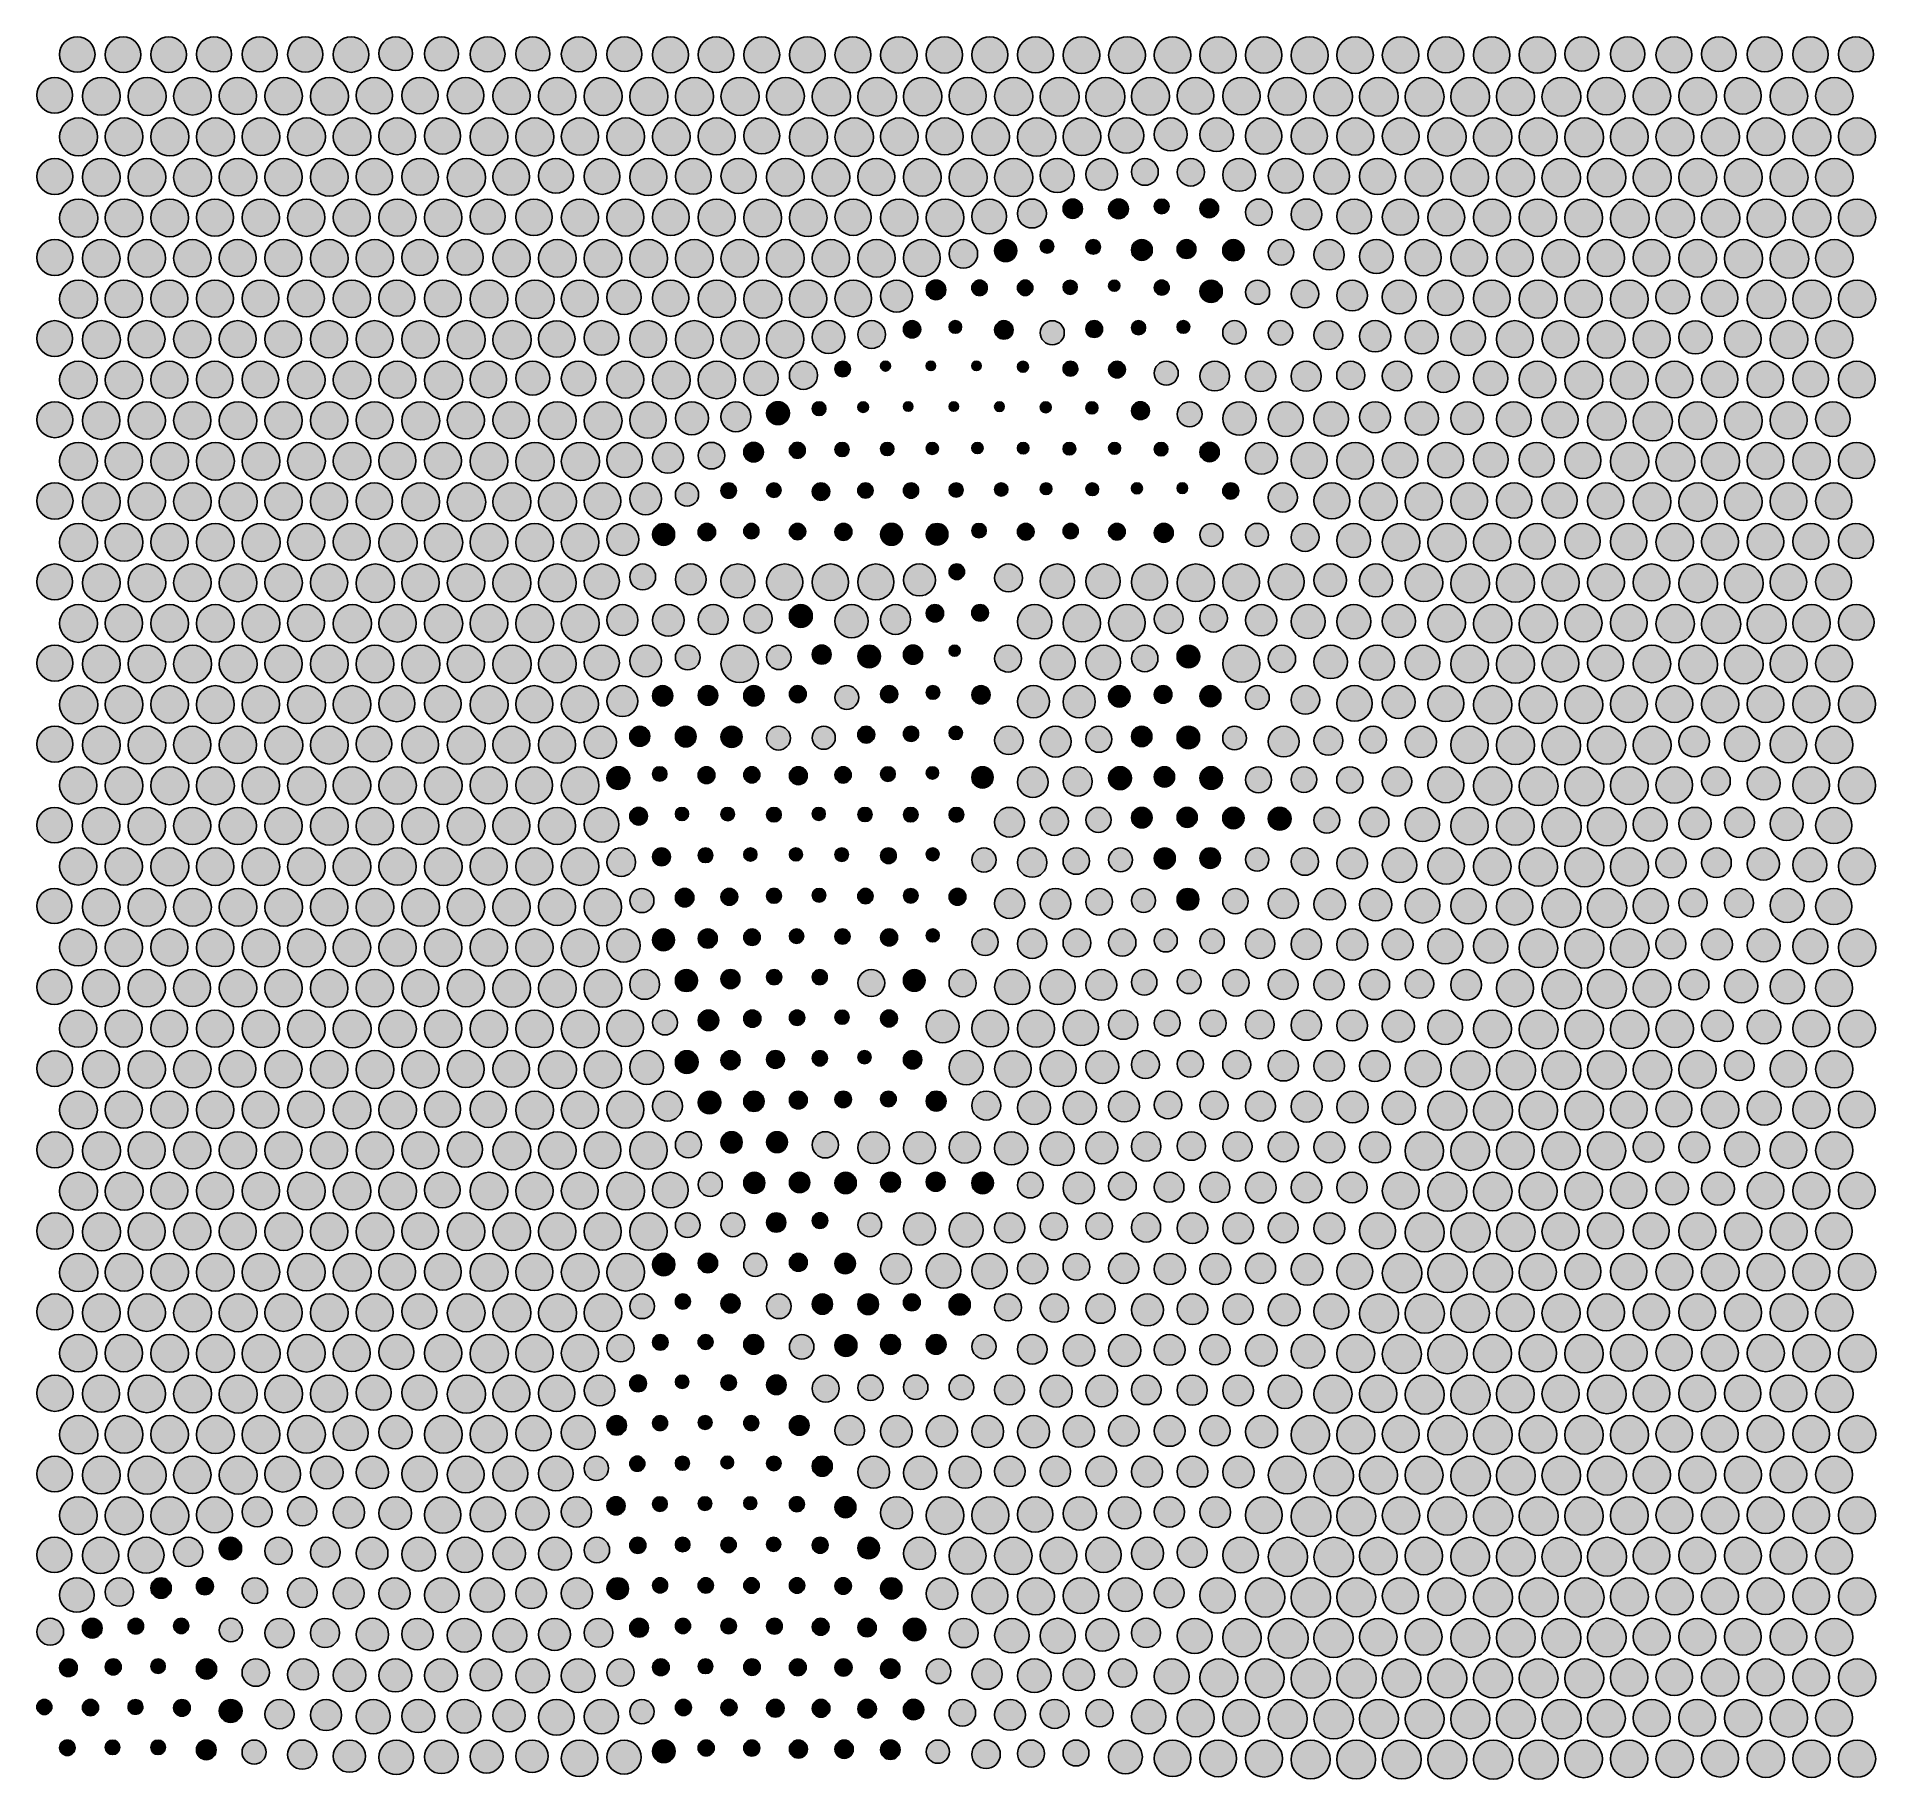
# Model space of a CAD drawing. Extents: x 4.8 to 30.4, y 5.4 to 29.6.
import ezdxf

# ---------------------------------------------------------------- set-up
doc = ezdxf.new("R2010")
doc.units = 0
doc.header["$MEASUREMENT"] = 0
doc.layers.add('LAYER_1', color=7, linetype='CONTINUOUS')

msp = doc.modelspace()

# ---------------------------------------------------------------- hatches: boundary and pattern name
at = {"layer": 'LAYER_1'}
h = msp.add_hatch(color=7, dxfattribs=at)
h.dxf.hatch_style = 2
edge = h.paths.add_edge_path()
edge.add_spline(control_points=[(5.328, 29.607), (5.464, 29.607), (5.574, 29.496), (5.574, 29.36), (5.574, 29.224), (5.464, 29.114), (5.328, 29.114), (5.192, 29.114), (5.081, 29.224), (5.081, 29.36), (5.081, 29.496), (5.192, 29.607), (5.328, 29.607)], knot_values=[0, 0, 0, 0, 1, 1, 1, 2, 2, 2, 3, 3, 3, 4, 4, 4, 4], degree=3, periodic=1)
h = msp.add_hatch(color=7, dxfattribs=at)
h.dxf.hatch_style = 2
edge = h.paths.add_edge_path()
edge.add_spline(control_points=[(5.965, 29.607), (6.102, 29.607), (6.214, 29.495), (6.214, 29.358), (6.214, 29.221), (6.102, 29.109), (5.965, 29.109), (5.828, 29.109), (5.716, 29.221), (5.716, 29.358), (5.716, 29.495), (5.828, 29.607), (5.965, 29.607)], knot_values=[0, 0, 0, 0, 1, 1, 1, 2, 2, 2, 3, 3, 3, 4, 4, 4, 4], degree=3, periodic=1)
h = msp.add_hatch(color=7, dxfattribs=at)
h.dxf.hatch_style = 2
edge = h.paths.add_edge_path()
edge.add_spline(control_points=[(6.599, 29.607), (6.736, 29.607), (6.847, 29.496), (6.847, 29.359), (6.847, 29.222), (6.736, 29.111), (6.599, 29.111), (6.462, 29.111), (6.351, 29.222), (6.351, 29.359), (6.351, 29.496), (6.462, 29.607), (6.599, 29.607)], knot_values=[0, 0, 0, 0, 1, 1, 1, 2, 2, 2, 3, 3, 3, 4, 4, 4, 4], degree=3, periodic=1)
h = msp.add_hatch(color=7, dxfattribs=at)
h.dxf.hatch_style = 2
edge = h.paths.add_edge_path()
edge.add_spline(control_points=[(7.23, 29.607), (7.365, 29.607), (7.474, 29.497), (7.474, 29.363), (7.474, 29.228), (7.365, 29.118), (7.23, 29.118), (7.095, 29.118), (6.986, 29.228), (6.986, 29.363), (6.986, 29.497), (7.095, 29.607), (7.23, 29.607)], knot_values=[0, 0, 0, 0, 1, 1, 1, 2, 2, 2, 3, 3, 3, 4, 4, 4, 4], degree=3, periodic=1)
h = msp.add_hatch(color=7, dxfattribs=at)
h.dxf.hatch_style = 2
edge = h.paths.add_edge_path()
edge.add_spline(control_points=[(7.865, 29.607), (8, 29.607), (8.109, 29.497), (8.109, 29.363), (8.109, 29.228), (8, 29.119), (7.865, 29.119), (7.731, 29.119), (7.621, 29.228), (7.621, 29.363), (7.621, 29.497), (7.731, 29.607), (7.865, 29.607)], knot_values=[0, 0, 0, 0, 1, 1, 1, 2, 2, 2, 3, 3, 3, 4, 4, 4, 4], degree=3, periodic=1)
h = msp.add_hatch(color=7, dxfattribs=at)
h.dxf.hatch_style = 2
edge = h.paths.add_edge_path()
edge.add_spline(control_points=[(8.501, 29.607), (8.637, 29.607), (8.746, 29.497), (8.746, 29.362), (8.746, 29.226), (8.637, 29.116), (8.501, 29.116), (8.366, 29.116), (8.256, 29.226), (8.256, 29.362), (8.256, 29.497), (8.366, 29.607), (8.501, 29.607)], knot_values=[0, 0, 0, 0, 1, 1, 1, 2, 2, 2, 3, 3, 3, 4, 4, 4, 4], degree=3, periodic=1)
h = msp.add_hatch(color=7, dxfattribs=at)
h.dxf.hatch_style = 2
edge = h.paths.add_edge_path()
edge.add_spline(control_points=[(9.139, 29.607), (9.276, 29.607), (9.386, 29.496), (9.386, 29.359), (9.386, 29.222), (9.276, 29.112), (9.139, 29.112), (9.002, 29.112), (8.891, 29.222), (8.891, 29.359), (8.891, 29.496), (9.002, 29.607), (9.139, 29.607)], knot_values=[0, 0, 0, 0, 1, 1, 1, 2, 2, 2, 3, 3, 3, 4, 4, 4, 4], degree=3, periodic=1)
h = msp.add_hatch(color=7, dxfattribs=at)
h.dxf.hatch_style = 2
edge = h.paths.add_edge_path()
edge.add_spline(control_points=[(9.76, 29.607), (9.889, 29.607), (9.994, 29.502), (9.994, 29.373), (9.994, 29.244), (9.889, 29.139), (9.76, 29.139), (9.631, 29.139), (9.526, 29.244), (9.526, 29.373), (9.526, 29.502), (9.631, 29.607), (9.76, 29.607)], knot_values=[0, 0, 0, 0, 1, 1, 1, 2, 2, 2, 3, 3, 3, 4, 4, 4, 4], degree=3, periodic=1)
h = msp.add_hatch(color=7, dxfattribs=at)
h.dxf.hatch_style = 2
edge = h.paths.add_edge_path()
edge.add_spline(control_points=[(10.398, 29.607), (10.529, 29.607), (10.635, 29.501), (10.635, 29.37), (10.635, 29.239), (10.529, 29.132), (10.398, 29.132), (10.267, 29.132), (10.161, 29.239), (10.161, 29.37), (10.161, 29.501), (10.267, 29.607), (10.398, 29.607)], knot_values=[0, 0, 0, 0, 1, 1, 1, 2, 2, 2, 3, 3, 3, 4, 4, 4, 4], degree=3, periodic=1)
h = msp.add_hatch(color=7, dxfattribs=at)
h.dxf.hatch_style = 2
edge = h.paths.add_edge_path()
edge.add_spline(control_points=[(11.039, 29.607), (11.173, 29.607), (11.282, 29.498), (11.282, 29.364), (11.282, 29.23), (11.173, 29.121), (11.039, 29.121), (10.905, 29.121), (10.796, 29.23), (10.796, 29.364), (10.796, 29.498), (10.905, 29.607), (11.039, 29.607)], knot_values=[0, 0, 0, 0, 1, 1, 1, 2, 2, 2, 3, 3, 3, 4, 4, 4, 4], degree=3, periodic=1)
h = msp.add_hatch(color=7, dxfattribs=at)
h.dxf.hatch_style = 2
edge = h.paths.add_edge_path()
edge.add_spline(control_points=[(11.669, 29.607), (11.801, 29.607), (11.907, 29.5), (11.907, 29.369), (11.907, 29.237), (11.801, 29.131), (11.669, 29.131), (11.538, 29.131), (11.431, 29.237), (11.431, 29.369), (11.431, 29.5), (11.538, 29.607), (11.669, 29.607)], knot_values=[0, 0, 0, 0, 1, 1, 1, 2, 2, 2, 3, 3, 3, 4, 4, 4, 4], degree=3, periodic=1)
h = msp.add_hatch(color=7, dxfattribs=at)
h.dxf.hatch_style = 2
edge = h.paths.add_edge_path()
edge.add_spline(control_points=[(12.31, 29.607), (12.444, 29.607), (12.553, 29.498), (12.553, 29.363), (12.553, 29.229), (12.444, 29.12), (12.31, 29.12), (12.175, 29.12), (12.066, 29.229), (12.066, 29.363), (12.066, 29.498), (12.175, 29.607), (12.31, 29.607)], knot_values=[0, 0, 0, 0, 1, 1, 1, 2, 2, 2, 3, 3, 3, 4, 4, 4, 4], degree=3, periodic=1)
h = msp.add_hatch(color=7, dxfattribs=at)
h.dxf.hatch_style = 2
edge = h.paths.add_edge_path()
edge.add_spline(control_points=[(12.944, 29.607), (13.077, 29.607), (13.186, 29.498), (13.186, 29.364), (13.186, 29.231), (13.077, 29.122), (12.944, 29.122), (12.81, 29.122), (12.701, 29.231), (12.701, 29.364), (12.701, 29.498), (12.81, 29.607), (12.944, 29.607)], knot_values=[0, 0, 0, 0, 1, 1, 1, 2, 2, 2, 3, 3, 3, 4, 4, 4, 4], degree=3, periodic=1)
h = msp.add_hatch(color=7, dxfattribs=at)
h.dxf.hatch_style = 2
edge = h.paths.add_edge_path()
edge.add_spline(control_points=[(13.586, 29.607), (13.724, 29.607), (13.836, 29.495), (13.836, 29.357), (13.836, 29.219), (13.724, 29.107), (13.586, 29.107), (13.448, 29.107), (13.336, 29.219), (13.336, 29.357), (13.336, 29.495), (13.448, 29.607), (13.586, 29.607)], knot_values=[0, 0, 0, 0, 1, 1, 1, 2, 2, 2, 3, 3, 3, 4, 4, 4, 4], degree=3, periodic=1)
h = msp.add_hatch(color=7, dxfattribs=at)
h.dxf.hatch_style = 2
edge = h.paths.add_edge_path()
edge.add_spline(control_points=[(14.22, 29.607), (14.358, 29.607), (14.469, 29.495), (14.469, 29.358), (14.469, 29.22), (14.358, 29.109), (14.22, 29.109), (14.083, 29.109), (13.971, 29.22), (13.971, 29.358), (13.971, 29.495), (14.083, 29.607), (14.22, 29.607)], knot_values=[0, 0, 0, 0, 1, 1, 1, 2, 2, 2, 3, 3, 3, 4, 4, 4, 4], degree=3, periodic=1)
h = msp.add_hatch(color=7, dxfattribs=at)
h.dxf.hatch_style = 2
edge = h.paths.add_edge_path()
edge.add_spline(control_points=[(14.856, 29.607), (14.994, 29.607), (15.106, 29.495), (15.106, 29.357), (15.106, 29.219), (14.994, 29.107), (14.856, 29.107), (14.718, 29.107), (14.606, 29.219), (14.606, 29.357), (14.606, 29.495), (14.718, 29.607), (14.856, 29.607)], knot_values=[0, 0, 0, 0, 1, 1, 1, 2, 2, 2, 3, 3, 3, 4, 4, 4, 4], degree=3, periodic=1)
h = msp.add_hatch(color=7, dxfattribs=at)
h.dxf.hatch_style = 2
edge = h.paths.add_edge_path()
edge.add_spline(control_points=[(15.491, 29.607), (15.629, 29.607), (15.741, 29.495), (15.741, 29.357), (15.741, 29.219), (15.629, 29.107), (15.491, 29.107), (15.353, 29.107), (15.241, 29.219), (15.241, 29.357), (15.241, 29.495), (15.353, 29.607), (15.491, 29.607)], knot_values=[0, 0, 0, 0, 1, 1, 1, 2, 2, 2, 3, 3, 3, 4, 4, 4, 4], degree=3, periodic=1)
h = msp.add_hatch(color=7, dxfattribs=at)
h.dxf.hatch_style = 2
edge = h.paths.add_edge_path()
edge.add_spline(control_points=[(16.126, 29.607), (16.265, 29.607), (16.377, 29.495), (16.377, 29.357), (16.377, 29.218), (16.265, 29.106), (16.126, 29.106), (15.988, 29.106), (15.876, 29.218), (15.876, 29.357), (15.876, 29.495), (15.988, 29.607), (16.126, 29.607)], knot_values=[0, 0, 0, 0, 1, 1, 1, 2, 2, 2, 3, 3, 3, 4, 4, 4, 4], degree=3, periodic=1)
h = msp.add_hatch(color=7, dxfattribs=at)
h.dxf.hatch_style = 2
edge = h.paths.add_edge_path()
edge.add_spline(control_points=[(16.765, 29.607), (16.905, 29.607), (17.019, 29.493), (17.019, 29.353), (17.019, 29.213), (16.905, 29.099), (16.765, 29.099), (16.625, 29.099), (16.511, 29.213), (16.511, 29.353), (16.511, 29.493), (16.625, 29.607), (16.765, 29.607)], knot_values=[0, 0, 0, 0, 1, 1, 1, 2, 2, 2, 3, 3, 3, 4, 4, 4, 4], degree=3, periodic=1)
h = msp.add_hatch(color=7, dxfattribs=at)
h.dxf.hatch_style = 2
edge = h.paths.add_edge_path()
edge.add_spline(control_points=[(17.399, 29.607), (17.538, 29.607), (17.651, 29.494), (17.651, 29.354), (17.651, 29.215), (17.538, 29.102), (17.399, 29.102), (17.259, 29.102), (17.146, 29.215), (17.146, 29.354), (17.146, 29.494), (17.259, 29.607), (17.399, 29.607)], knot_values=[0, 0, 0, 0, 1, 1, 1, 2, 2, 2, 3, 3, 3, 4, 4, 4, 4], degree=3, periodic=1)
h = msp.add_hatch(color=7, dxfattribs=at)
h.dxf.hatch_style = 2
edge = h.paths.add_edge_path()
edge.add_spline(control_points=[(18.032, 29.607), (18.171, 29.607), (18.284, 29.494), (18.284, 29.356), (18.284, 29.217), (18.171, 29.104), (18.032, 29.104), (17.894, 29.104), (17.781, 29.217), (17.781, 29.356), (17.781, 29.494), (17.894, 29.607), (18.032, 29.607)], knot_values=[0, 0, 0, 0, 1, 1, 1, 2, 2, 2, 3, 3, 3, 4, 4, 4, 4], degree=3, periodic=1)
h = msp.add_hatch(color=7, dxfattribs=at)
h.dxf.hatch_style = 2
edge = h.paths.add_edge_path()
edge.add_spline(control_points=[(18.667, 29.607), (18.805, 29.607), (18.918, 29.494), (18.918, 29.356), (18.918, 29.217), (18.805, 29.105), (18.667, 29.105), (18.529, 29.105), (18.416, 29.217), (18.416, 29.356), (18.416, 29.494), (18.529, 29.607), (18.667, 29.607)], knot_values=[0, 0, 0, 0, 1, 1, 1, 2, 2, 2, 3, 3, 3, 4, 4, 4, 4], degree=3, periodic=1)
h = msp.add_hatch(color=7, dxfattribs=at)
h.dxf.hatch_style = 2
edge = h.paths.add_edge_path()
edge.add_spline(control_points=[(19.307, 29.607), (19.448, 29.607), (19.562, 29.492), (19.562, 29.351), (19.562, 29.21), (19.448, 29.096), (19.307, 29.096), (19.166, 29.096), (19.051, 29.21), (19.051, 29.351), (19.051, 29.492), (19.166, 29.607), (19.307, 29.607)], knot_values=[0, 0, 0, 0, 1, 1, 1, 2, 2, 2, 3, 3, 3, 4, 4, 4, 4], degree=3, periodic=1)
h = msp.add_hatch(color=7, dxfattribs=at)
h.dxf.hatch_style = 2
edge = h.paths.add_edge_path()
edge.add_spline(control_points=[(19.942, 29.607), (20.084, 29.607), (20.198, 29.492), (20.198, 29.351), (20.198, 29.209), (20.084, 29.095), (19.942, 29.095), (19.801, 29.095), (19.686, 29.209), (19.686, 29.351), (19.686, 29.492), (19.801, 29.607), (19.942, 29.607)], knot_values=[0, 0, 0, 0, 1, 1, 1, 2, 2, 2, 3, 3, 3, 4, 4, 4, 4], degree=3, periodic=1)
h = msp.add_hatch(color=7, dxfattribs=at)
h.dxf.hatch_style = 2
edge = h.paths.add_edge_path()
edge.add_spline(control_points=[(20.575, 29.607), (20.715, 29.607), (20.829, 29.493), (20.829, 29.353), (20.829, 29.213), (20.715, 29.099), (20.575, 29.099), (20.435, 29.099), (20.321, 29.213), (20.321, 29.353), (20.321, 29.493), (20.435, 29.607), (20.575, 29.607)], knot_values=[0, 0, 0, 0, 1, 1, 1, 2, 2, 2, 3, 3, 3, 4, 4, 4, 4], degree=3, periodic=1)
h = msp.add_hatch(color=7, dxfattribs=at)
h.dxf.hatch_style = 2
edge = h.paths.add_edge_path()
edge.add_spline(control_points=[(21.209, 29.607), (21.349, 29.607), (21.463, 29.493), (21.463, 29.353), (21.463, 29.214), (21.349, 29.1), (21.209, 29.1), (21.07, 29.1), (20.956, 29.214), (20.956, 29.353), (20.956, 29.493), (21.07, 29.607), (21.209, 29.607)], knot_values=[0, 0, 0, 0, 1, 1, 1, 2, 2, 2, 3, 3, 3, 4, 4, 4, 4], degree=3, periodic=1)
h = msp.add_hatch(color=7, dxfattribs=at)
h.dxf.hatch_style = 2
edge = h.paths.add_edge_path()
edge.add_spline(control_points=[(21.844, 29.607), (21.984, 29.607), (22.098, 29.493), (22.098, 29.353), (22.098, 29.213), (21.984, 29.1), (21.844, 29.1), (21.705, 29.1), (21.591, 29.213), (21.591, 29.353), (21.591, 29.493), (21.705, 29.607), (21.844, 29.607)], knot_values=[0, 0, 0, 0, 1, 1, 1, 2, 2, 2, 3, 3, 3, 4, 4, 4, 4], degree=3, periodic=1)
h = msp.add_hatch(color=7, dxfattribs=at)
h.dxf.hatch_style = 2
edge = h.paths.add_edge_path()
edge.add_spline(control_points=[(22.485, 29.607), (22.628, 29.607), (22.743, 29.491), (22.743, 29.348), (22.743, 29.205), (22.628, 29.09), (22.485, 29.09), (22.342, 29.09), (22.226, 29.205), (22.226, 29.348), (22.226, 29.491), (22.342, 29.607), (22.485, 29.607)], knot_values=[0, 0, 0, 0, 1, 1, 1, 2, 2, 2, 3, 3, 3, 4, 4, 4, 4], degree=3, periodic=1)
h = msp.add_hatch(color=7, dxfattribs=at)
h.dxf.hatch_style = 2
edge = h.paths.add_edge_path()
edge.add_spline(control_points=[(23.116, 29.607), (23.257, 29.607), (23.371, 29.493), (23.371, 29.352), (23.371, 29.211), (23.257, 29.097), (23.116, 29.097), (22.975, 29.097), (22.861, 29.211), (22.861, 29.352), (22.861, 29.493), (22.975, 29.607), (23.116, 29.607)], knot_values=[0, 0, 0, 0, 1, 1, 1, 2, 2, 2, 3, 3, 3, 4, 4, 4, 4], degree=3, periodic=1)
h = msp.add_hatch(color=7, dxfattribs=at)
h.dxf.hatch_style = 2
edge = h.paths.add_edge_path()
edge.add_spline(control_points=[(23.75, 29.607), (23.89, 29.607), (24.004, 29.493), (24.004, 29.353), (24.004, 29.212), (23.89, 29.099), (23.75, 29.099), (23.61, 29.099), (23.496, 29.212), (23.496, 29.353), (23.496, 29.493), (23.61, 29.607), (23.75, 29.607)], knot_values=[0, 0, 0, 0, 1, 1, 1, 2, 2, 2, 3, 3, 3, 4, 4, 4, 4], degree=3, periodic=1)
h = msp.add_hatch(color=7, dxfattribs=at)
h.dxf.hatch_style = 2
edge = h.paths.add_edge_path()
edge.add_spline(control_points=[(24.382, 29.607), (24.521, 29.607), (24.633, 29.494), (24.633, 29.356), (24.633, 29.217), (24.521, 29.105), (24.382, 29.105), (24.243, 29.105), (24.131, 29.217), (24.131, 29.356), (24.131, 29.494), (24.243, 29.607), (24.382, 29.607)], knot_values=[0, 0, 0, 0, 1, 1, 1, 2, 2, 2, 3, 3, 3, 4, 4, 4, 4], degree=3, periodic=1)
h = msp.add_hatch(color=7, dxfattribs=at)
h.dxf.hatch_style = 2
edge = h.paths.add_edge_path()
edge.add_spline(control_points=[(25.02, 29.607), (25.16, 29.607), (25.273, 29.493), (25.273, 29.353), (25.273, 29.213), (25.16, 29.099), (25.02, 29.099), (24.88, 29.099), (24.766, 29.213), (24.766, 29.353), (24.766, 29.493), (24.88, 29.607), (25.02, 29.607)], knot_values=[0, 0, 0, 0, 1, 1, 1, 2, 2, 2, 3, 3, 3, 4, 4, 4, 4], degree=3, periodic=1)
h = msp.add_hatch(color=7, dxfattribs=at)
h.dxf.hatch_style = 2
edge = h.paths.add_edge_path()
edge.add_spline(control_points=[(25.654, 29.607), (25.794, 29.607), (25.907, 29.493), (25.907, 29.354), (25.907, 29.214), (25.794, 29.101), (25.654, 29.101), (25.514, 29.101), (25.401, 29.214), (25.401, 29.354), (25.401, 29.493), (25.514, 29.607), (25.654, 29.607)], knot_values=[0, 0, 0, 0, 1, 1, 1, 2, 2, 2, 3, 3, 3, 4, 4, 4, 4], degree=3, periodic=1)
h = msp.add_hatch(color=7, dxfattribs=at)
h.dxf.hatch_style = 2
edge = h.paths.add_edge_path()
edge.add_spline(control_points=[(26.274, 29.607), (26.406, 29.607), (26.512, 29.5), (26.512, 29.369), (26.512, 29.237), (26.406, 29.13), (26.274, 29.13), (26.143, 29.13), (26.036, 29.237), (26.036, 29.369), (26.036, 29.5), (26.143, 29.607), (26.274, 29.607)], knot_values=[0, 0, 0, 0, 1, 1, 1, 2, 2, 2, 3, 3, 3, 4, 4, 4, 4], degree=3, periodic=1)
h = msp.add_hatch(color=7, dxfattribs=at)
h.dxf.hatch_style = 2
edge = h.paths.add_edge_path()
edge.add_spline(control_points=[(26.912, 29.607), (27.045, 29.607), (27.153, 29.499), (27.153, 29.366), (27.153, 29.233), (27.045, 29.125), (26.912, 29.125), (26.779, 29.125), (26.671, 29.233), (26.671, 29.366), (26.671, 29.499), (26.779, 29.607), (26.912, 29.607)], knot_values=[0, 0, 0, 0, 1, 1, 1, 2, 2, 2, 3, 3, 3, 4, 4, 4, 4], degree=3, periodic=1)
h = msp.add_hatch(color=7, dxfattribs=at)
h.dxf.hatch_style = 2
edge = h.paths.add_edge_path()
edge.add_spline(control_points=[(27.557, 29.607), (27.695, 29.607), (27.807, 29.495), (27.807, 29.356), (27.807, 29.218), (27.695, 29.106), (27.557, 29.106), (27.418, 29.106), (27.306, 29.218), (27.306, 29.356), (27.306, 29.495), (27.418, 29.607), (27.557, 29.607)], knot_values=[0, 0, 0, 0, 1, 1, 1, 2, 2, 2, 3, 3, 3, 4, 4, 4, 4], degree=3, periodic=1)
h = msp.add_hatch(color=7, dxfattribs=at)
h.dxf.hatch_style = 2
edge = h.paths.add_edge_path()
edge.add_spline(control_points=[(28.182, 29.607), (28.315, 29.607), (28.423, 29.499), (28.423, 29.366), (28.423, 29.233), (28.315, 29.125), (28.182, 29.125), (28.049, 29.125), (27.941, 29.233), (27.941, 29.366), (27.941, 29.499), (28.049, 29.607), (28.182, 29.607)], knot_values=[0, 0, 0, 0, 1, 1, 1, 2, 2, 2, 3, 3, 3, 4, 4, 4, 4], degree=3, periodic=1)
h = msp.add_hatch(color=7, dxfattribs=at)
h.dxf.hatch_style = 2
edge = h.paths.add_edge_path()
edge.add_spline(control_points=[(28.82, 29.607), (28.955, 29.607), (29.064, 29.498), (29.064, 29.363), (29.064, 29.228), (28.955, 29.119), (28.82, 29.119), (28.685, 29.119), (28.576, 29.228), (28.576, 29.363), (28.576, 29.498), (28.685, 29.607), (28.82, 29.607)], knot_values=[0, 0, 0, 0, 1, 1, 1, 2, 2, 2, 3, 3, 3, 4, 4, 4, 4], degree=3, periodic=1)
h = msp.add_hatch(color=7, dxfattribs=at)
h.dxf.hatch_style = 2
edge = h.paths.add_edge_path()
edge.add_spline(control_points=[(29.458, 29.607), (29.594, 29.607), (29.704, 29.496), (29.704, 29.36), (29.704, 29.224), (29.594, 29.114), (29.458, 29.114), (29.322, 29.114), (29.211, 29.224), (29.211, 29.36), (29.211, 29.496), (29.322, 29.607), (29.458, 29.607)], knot_values=[0, 0, 0, 0, 1, 1, 1, 2, 2, 2, 3, 3, 3, 4, 4, 4, 4], degree=3, periodic=1)
h = msp.add_hatch(color=7, dxfattribs=at)
h.dxf.hatch_style = 2
edge = h.paths.add_edge_path()
edge.add_spline(control_points=[(30.09, 29.607), (30.225, 29.607), (30.334, 29.498), (30.334, 29.363), (30.334, 29.228), (30.225, 29.119), (30.09, 29.119), (29.955, 29.119), (29.846, 29.228), (29.846, 29.363), (29.846, 29.498), (29.955, 29.607), (30.09, 29.607)], knot_values=[0, 0, 0, 0, 1, 1, 1, 2, 2, 2, 3, 3, 3, 4, 4, 4, 4], degree=3, periodic=1)
h = msp.add_hatch(color=7, dxfattribs=at)
h.dxf.hatch_style = 2
edge = h.paths.add_edge_path()
edge.add_spline(control_points=[(5.013, 29.042), (5.15, 29.042), (5.262, 28.931), (5.262, 28.793), (5.262, 28.656), (5.15, 28.544), (5.013, 28.544), (4.875, 28.544), (4.764, 28.656), (4.764, 28.793), (4.764, 28.931), (4.875, 29.042), (5.013, 29.042)], knot_values=[0, 0, 0, 0, 1, 1, 1, 2, 2, 2, 3, 3, 3, 4, 4, 4, 4], degree=3, periodic=1)
h = msp.add_hatch(color=7, dxfattribs=at)
h.dxf.hatch_style = 2
edge = h.paths.add_edge_path()
edge.add_spline(control_points=[(5.662, 29.042), (5.807, 29.042), (5.925, 28.925), (5.925, 28.779), (5.925, 28.634), (5.807, 28.516), (5.662, 28.516), (5.516, 28.516), (5.399, 28.634), (5.399, 28.779), (5.399, 28.925), (5.516, 29.042), (5.662, 29.042)], knot_values=[0, 0, 0, 0, 1, 1, 1, 2, 2, 2, 3, 3, 3, 4, 4, 4, 4], degree=3, periodic=1)
h = msp.add_hatch(color=7, dxfattribs=at)
h.dxf.hatch_style = 2
edge = h.paths.add_edge_path()
edge.add_spline(control_points=[(6.299, 29.042), (6.445, 29.042), (6.564, 28.924), (6.564, 28.777), (6.564, 28.631), (6.445, 28.512), (6.299, 28.512), (6.152, 28.512), (6.034, 28.631), (6.034, 28.777), (6.034, 28.924), (6.152, 29.042), (6.299, 29.042)], knot_values=[0, 0, 0, 0, 1, 1, 1, 2, 2, 2, 3, 3, 3, 4, 4, 4, 4], degree=3, periodic=1)
h = msp.add_hatch(color=7, dxfattribs=at)
h.dxf.hatch_style = 2
edge = h.paths.add_edge_path()
edge.add_spline(control_points=[(6.931, 29.042), (7.076, 29.042), (7.193, 28.925), (7.193, 28.78), (7.193, 28.635), (7.076, 28.518), (6.931, 28.518), (6.786, 28.518), (6.669, 28.635), (6.669, 28.78), (6.669, 28.925), (6.786, 29.042), (6.931, 29.042)], knot_values=[0, 0, 0, 0, 1, 1, 1, 2, 2, 2, 3, 3, 3, 4, 4, 4, 4], degree=3, periodic=1)
h = msp.add_hatch(color=7, dxfattribs=at)
h.dxf.hatch_style = 2
edge = h.paths.add_edge_path()
edge.add_spline(control_points=[(7.563, 29.042), (7.706, 29.042), (7.822, 28.926), (7.822, 28.783), (7.822, 28.64), (7.706, 28.524), (7.563, 28.524), (7.42, 28.524), (7.304, 28.64), (7.304, 28.783), (7.304, 28.926), (7.42, 29.042), (7.563, 29.042)], knot_values=[0, 0, 0, 0, 1, 1, 1, 2, 2, 2, 3, 3, 3, 4, 4, 4, 4], degree=3, periodic=1)
h = msp.add_hatch(color=7, dxfattribs=at)
h.dxf.hatch_style = 2
edge = h.paths.add_edge_path()
edge.add_spline(control_points=[(8.2, 29.042), (8.344, 29.042), (8.461, 28.925), (8.461, 28.781), (8.461, 28.637), (8.344, 28.52), (8.2, 28.52), (8.056, 28.52), (7.939, 28.637), (7.939, 28.781), (7.939, 28.925), (8.056, 29.042), (8.2, 29.042)], knot_values=[0, 0, 0, 0, 1, 1, 1, 2, 2, 2, 3, 3, 3, 4, 4, 4, 4], degree=3, periodic=1)
h = msp.add_hatch(color=7, dxfattribs=at)
h.dxf.hatch_style = 2
edge = h.paths.add_edge_path()
edge.add_spline(control_points=[(8.838, 29.042), (8.984, 29.042), (9.102, 28.924), (9.102, 28.778), (9.102, 28.632), (8.984, 28.514), (8.838, 28.514), (8.692, 28.514), (8.574, 28.632), (8.574, 28.778), (8.574, 28.924), (8.692, 29.042), (8.838, 29.042)], knot_values=[0, 0, 0, 0, 1, 1, 1, 2, 2, 2, 3, 3, 3, 4, 4, 4, 4], degree=3, periodic=1)
h = msp.add_hatch(color=7, dxfattribs=at)
h.dxf.hatch_style = 2
edge = h.paths.add_edge_path()
edge.add_spline(control_points=[(9.462, 29.042), (9.602, 29.042), (9.715, 28.929), (9.715, 28.789), (9.715, 28.649), (9.602, 28.536), (9.462, 28.536), (9.322, 28.536), (9.209, 28.649), (9.209, 28.789), (9.209, 28.929), (9.322, 29.042), (9.462, 29.042)], knot_values=[0, 0, 0, 0, 1, 1, 1, 2, 2, 2, 3, 3, 3, 4, 4, 4, 4], degree=3, periodic=1)
h = msp.add_hatch(color=7, dxfattribs=at)
h.dxf.hatch_style = 2
edge = h.paths.add_edge_path()
edge.add_spline(control_points=[(10.097, 29.042), (10.237, 29.042), (10.35, 28.929), (10.35, 28.789), (10.35, 28.649), (10.237, 28.536), (10.097, 28.536), (9.957, 28.536), (9.844, 28.649), (9.844, 28.789), (9.844, 28.929), (9.957, 29.042), (10.097, 29.042)], knot_values=[0, 0, 0, 0, 1, 1, 1, 2, 2, 2, 3, 3, 3, 4, 4, 4, 4], degree=3, periodic=1)
h = msp.add_hatch(color=7, dxfattribs=at)
h.dxf.hatch_style = 2
edge = h.paths.add_edge_path()
edge.add_spline(control_points=[(10.733, 29.042), (10.873, 29.042), (10.987, 28.929), (10.987, 28.788), (10.987, 28.648), (10.873, 28.534), (10.733, 28.534), (10.592, 28.534), (10.479, 28.648), (10.479, 28.788), (10.479, 28.929), (10.592, 29.042), (10.733, 29.042)], knot_values=[0, 0, 0, 0, 1, 1, 1, 2, 2, 2, 3, 3, 3, 4, 4, 4, 4], degree=3, periodic=1)
h = msp.add_hatch(color=7, dxfattribs=at)
h.dxf.hatch_style = 2
edge = h.paths.add_edge_path()
edge.add_spline(control_points=[(11.373, 29.042), (11.516, 29.042), (11.631, 28.926), (11.631, 28.783), (11.631, 28.64), (11.516, 28.525), (11.373, 28.525), (11.23, 28.525), (11.114, 28.64), (11.114, 28.783), (11.114, 28.926), (11.23, 29.042), (11.373, 29.042)], knot_values=[0, 0, 0, 0, 1, 1, 1, 2, 2, 2, 3, 3, 3, 4, 4, 4, 4], degree=3, periodic=1)
h = msp.add_hatch(color=7, dxfattribs=at)
h.dxf.hatch_style = 2
edge = h.paths.add_edge_path()
edge.add_spline(control_points=[(12.009, 29.042), (12.152, 29.042), (12.269, 28.926), (12.269, 28.782), (12.269, 28.639), (12.152, 28.522), (12.009, 28.522), (11.865, 28.522), (11.749, 28.639), (11.749, 28.782), (11.749, 28.926), (11.865, 29.042), (12.009, 29.042)], knot_values=[0, 0, 0, 0, 1, 1, 1, 2, 2, 2, 3, 3, 3, 4, 4, 4, 4], degree=3, periodic=1)
h = msp.add_hatch(color=7, dxfattribs=at)
h.dxf.hatch_style = 2
edge = h.paths.add_edge_path()
edge.add_spline(control_points=[(12.648, 29.042), (12.794, 29.042), (12.913, 28.924), (12.913, 28.778), (12.913, 28.632), (12.794, 28.513), (12.648, 28.513), (12.502, 28.513), (12.384, 28.632), (12.384, 28.778), (12.384, 28.924), (12.502, 29.042), (12.648, 29.042)], knot_values=[0, 0, 0, 0, 1, 1, 1, 2, 2, 2, 3, 3, 3, 4, 4, 4, 4], degree=3, periodic=1)
h = msp.add_hatch(color=7, dxfattribs=at)
h.dxf.hatch_style = 2
edge = h.paths.add_edge_path()
edge.add_spline(control_points=[(13.285, 29.042), (13.432, 29.042), (13.551, 28.923), (13.551, 28.776), (13.551, 28.629), (13.432, 28.51), (13.285, 28.51), (13.138, 28.51), (13.019, 28.629), (13.019, 28.776), (13.019, 28.923), (13.138, 29.042), (13.285, 29.042)], knot_values=[0, 0, 0, 0, 1, 1, 1, 2, 2, 2, 3, 3, 3, 4, 4, 4, 4], degree=3, periodic=1)
h = msp.add_hatch(color=7, dxfattribs=at)
h.dxf.hatch_style = 2
edge = h.paths.add_edge_path()
edge.add_spline(control_points=[(13.92, 29.042), (14.067, 29.042), (14.186, 28.923), (14.186, 28.776), (14.186, 28.629), (14.067, 28.51), (13.92, 28.51), (13.773, 28.51), (13.654, 28.629), (13.654, 28.776), (13.654, 28.923), (13.773, 29.042), (13.92, 29.042)], knot_values=[0, 0, 0, 0, 1, 1, 1, 2, 2, 2, 3, 3, 3, 4, 4, 4, 4], degree=3, periodic=1)
h = msp.add_hatch(color=7, dxfattribs=at)
h.dxf.hatch_style = 2
edge = h.paths.add_edge_path()
edge.add_spline(control_points=[(14.554, 29.042), (14.7, 29.042), (14.819, 28.923), (14.819, 28.777), (14.819, 28.631), (14.7, 28.512), (14.554, 28.512), (14.408, 28.512), (14.289, 28.631), (14.289, 28.777), (14.289, 28.923), (14.408, 29.042), (14.554, 29.042)], knot_values=[0, 0, 0, 0, 1, 1, 1, 2, 2, 2, 3, 3, 3, 4, 4, 4, 4], degree=3, periodic=1)
h = msp.add_hatch(color=7, dxfattribs=at)
h.dxf.hatch_style = 2
edge = h.paths.add_edge_path()
edge.add_spline(control_points=[(15.187, 29.042), (15.332, 29.042), (15.45, 28.924), (15.45, 28.779), (15.45, 28.634), (15.332, 28.516), (15.187, 28.516), (15.042, 28.516), (14.924, 28.634), (14.924, 28.779), (14.924, 28.924), (15.042, 29.042), (15.187, 29.042)], knot_values=[0, 0, 0, 0, 1, 1, 1, 2, 2, 2, 3, 3, 3, 4, 4, 4, 4], degree=3, periodic=1)
h = msp.add_hatch(color=7, dxfattribs=at)
h.dxf.hatch_style = 2
edge = h.paths.add_edge_path()
edge.add_spline(control_points=[(15.826, 29.042), (15.973, 29.042), (16.093, 28.923), (16.093, 28.775), (16.093, 28.628), (15.973, 28.508), (15.826, 28.508), (15.678, 28.508), (15.559, 28.628), (15.559, 28.775), (15.559, 28.923), (15.678, 29.042), (15.826, 29.042)], knot_values=[0, 0, 0, 0, 1, 1, 1, 2, 2, 2, 3, 3, 3, 4, 4, 4, 4], degree=3, periodic=1)
h = msp.add_hatch(color=7, dxfattribs=at)
h.dxf.hatch_style = 2
edge = h.paths.add_edge_path()
edge.add_spline(control_points=[(16.463, 29.042), (16.611, 29.042), (16.731, 28.922), (16.731, 28.773), (16.731, 28.625), (16.611, 28.504), (16.463, 28.504), (16.314, 28.504), (16.194, 28.625), (16.194, 28.773), (16.194, 28.922), (16.314, 29.042), (16.463, 29.042)], knot_values=[0, 0, 0, 0, 1, 1, 1, 2, 2, 2, 3, 3, 3, 4, 4, 4, 4], degree=3, periodic=1)
h = msp.add_hatch(color=7, dxfattribs=at)
h.dxf.hatch_style = 2
edge = h.paths.add_edge_path()
edge.add_spline(control_points=[(17.096, 29.042), (17.244, 29.042), (17.363, 28.923), (17.363, 28.775), (17.363, 28.627), (17.244, 28.508), (17.096, 28.508), (16.948, 28.508), (16.829, 28.627), (16.829, 28.775), (16.829, 28.923), (16.948, 29.042), (17.096, 29.042)], knot_values=[0, 0, 0, 0, 1, 1, 1, 2, 2, 2, 3, 3, 3, 4, 4, 4, 4], degree=3, periodic=1)
h = msp.add_hatch(color=7, dxfattribs=at)
h.dxf.hatch_style = 2
edge = h.paths.add_edge_path()
edge.add_spline(control_points=[(17.723, 29.042), (17.867, 29.042), (17.983, 28.926), (17.983, 28.783), (17.983, 28.639), (17.867, 28.523), (17.723, 28.523), (17.58, 28.523), (17.464, 28.639), (17.464, 28.783), (17.464, 28.926), (17.58, 29.042), (17.723, 29.042)], knot_values=[0, 0, 0, 0, 1, 1, 1, 2, 2, 2, 3, 3, 3, 4, 4, 4, 4], degree=3, periodic=1)
h = msp.add_hatch(color=7, dxfattribs=at)
h.dxf.hatch_style = 2
edge = h.paths.add_edge_path()
edge.add_spline(control_points=[(18.364, 29.042), (18.51, 29.042), (18.629, 28.923), (18.629, 28.777), (18.629, 28.631), (18.51, 28.512), (18.364, 28.512), (18.218, 28.512), (18.099, 28.631), (18.099, 28.777), (18.099, 28.923), (18.218, 29.042), (18.364, 29.042)], knot_values=[0, 0, 0, 0, 1, 1, 1, 2, 2, 2, 3, 3, 3, 4, 4, 4, 4], degree=3, periodic=1)
h = msp.add_hatch(color=7, dxfattribs=at)
h.dxf.hatch_style = 2
edge = h.paths.add_edge_path()
edge.add_spline(control_points=[(19.004, 29.042), (19.154, 29.042), (19.275, 28.921), (19.275, 28.772), (19.275, 28.622), (19.154, 28.501), (19.004, 28.501), (18.855, 28.501), (18.734, 28.622), (18.734, 28.772), (18.734, 28.921), (18.855, 29.042), (19.004, 29.042)], knot_values=[0, 0, 0, 0, 1, 1, 1, 2, 2, 2, 3, 3, 3, 4, 4, 4, 4], degree=3, periodic=1)
h = msp.add_hatch(color=7, dxfattribs=at)
h.dxf.hatch_style = 2
edge = h.paths.add_edge_path()
edge.add_spline(control_points=[(19.64, 29.042), (19.79, 29.042), (19.912, 28.921), (19.912, 28.771), (19.912, 28.621), (19.79, 28.499), (19.64, 28.499), (19.49, 28.499), (19.369, 28.621), (19.369, 28.771), (19.369, 28.921), (19.49, 29.042), (19.64, 29.042)], knot_values=[0, 0, 0, 0, 1, 1, 1, 2, 2, 2, 3, 3, 3, 4, 4, 4, 4], degree=3, periodic=1)
h = msp.add_hatch(color=7, dxfattribs=at)
h.dxf.hatch_style = 2
edge = h.paths.add_edge_path()
edge.add_spline(control_points=[(20.268, 29.042), (20.413, 29.042), (20.532, 28.924), (20.532, 28.778), (20.532, 28.633), (20.413, 28.514), (20.268, 28.514), (20.122, 28.514), (20.004, 28.633), (20.004, 28.778), (20.004, 28.924), (20.122, 29.042), (20.268, 29.042)], knot_values=[0, 0, 0, 0, 1, 1, 1, 2, 2, 2, 3, 3, 3, 4, 4, 4, 4], degree=3, periodic=1)
h = msp.add_hatch(color=7, dxfattribs=at)
h.dxf.hatch_style = 2
edge = h.paths.add_edge_path()
edge.add_spline(control_points=[(20.894, 29.042), (21.036, 29.042), (21.15, 28.928), (21.15, 28.787), (21.15, 28.645), (21.036, 28.531), (20.894, 28.531), (20.753, 28.531), (20.639, 28.645), (20.639, 28.787), (20.639, 28.928), (20.753, 29.042), (20.894, 29.042)], knot_values=[0, 0, 0, 0, 1, 1, 1, 2, 2, 2, 3, 3, 3, 4, 4, 4, 4], degree=3, periodic=1)
h = msp.add_hatch(color=7, dxfattribs=at)
h.dxf.hatch_style = 2
edge = h.paths.add_edge_path()
edge.add_spline(control_points=[(21.534, 29.042), (21.678, 29.042), (21.795, 28.926), (21.795, 28.782), (21.795, 28.638), (21.678, 28.521), (21.534, 28.521), (21.39, 28.521), (21.274, 28.638), (21.274, 28.782), (21.274, 28.926), (21.39, 29.042), (21.534, 29.042)], knot_values=[0, 0, 0, 0, 1, 1, 1, 2, 2, 2, 3, 3, 3, 4, 4, 4, 4], degree=3, periodic=1)
h = msp.add_hatch(color=7, dxfattribs=at)
h.dxf.hatch_style = 2
edge = h.paths.add_edge_path()
edge.add_spline(control_points=[(22.172, 29.042), (22.318, 29.042), (22.436, 28.924), (22.436, 28.779), (22.436, 28.633), (22.318, 28.515), (22.172, 28.515), (22.027, 28.515), (21.909, 28.633), (21.909, 28.779), (21.909, 28.924), (22.027, 29.042), (22.172, 29.042)], knot_values=[0, 0, 0, 0, 1, 1, 1, 2, 2, 2, 3, 3, 3, 4, 4, 4, 4], degree=3, periodic=1)
h = msp.add_hatch(color=7, dxfattribs=at)
h.dxf.hatch_style = 2
edge = h.paths.add_edge_path()
edge.add_spline(control_points=[(22.812, 29.042), (22.96, 29.042), (23.08, 28.922), (23.08, 28.774), (23.08, 28.626), (22.96, 28.505), (22.812, 28.505), (22.664, 28.505), (22.544, 28.626), (22.544, 28.774), (22.544, 28.922), (22.664, 29.042), (22.812, 29.042)], knot_values=[0, 0, 0, 0, 1, 1, 1, 2, 2, 2, 3, 3, 3, 4, 4, 4, 4], degree=3, periodic=1)
h = msp.add_hatch(color=7, dxfattribs=at)
h.dxf.hatch_style = 2
edge = h.paths.add_edge_path()
edge.add_spline(control_points=[(23.448, 29.042), (23.597, 29.042), (23.718, 28.922), (23.718, 28.773), (23.718, 28.624), (23.597, 28.503), (23.448, 28.503), (23.299, 28.503), (23.179, 28.624), (23.179, 28.773), (23.179, 28.922), (23.299, 29.042), (23.448, 29.042)], knot_values=[0, 0, 0, 0, 1, 1, 1, 2, 2, 2, 3, 3, 3, 4, 4, 4, 4], degree=3, periodic=1)
h = msp.add_hatch(color=7, dxfattribs=at)
h.dxf.hatch_style = 2
edge = h.paths.add_edge_path()
edge.add_spline(control_points=[(24.085, 29.042), (24.234, 29.042), (24.355, 28.921), (24.355, 28.771), (24.355, 28.622), (24.234, 28.5), (24.085, 28.5), (23.935, 28.5), (23.814, 28.622), (23.814, 28.771), (23.814, 28.921), (23.935, 29.042), (24.085, 29.042)], knot_values=[0, 0, 0, 0, 1, 1, 1, 2, 2, 2, 3, 3, 3, 4, 4, 4, 4], degree=3, periodic=1)
h = msp.add_hatch(color=7, dxfattribs=at)
h.dxf.hatch_style = 2
edge = h.paths.add_edge_path()
edge.add_spline(control_points=[(24.719, 29.042), (24.868, 29.042), (24.989, 28.921), (24.989, 28.772), (24.989, 28.623), (24.868, 28.502), (24.719, 28.502), (24.569, 28.502), (24.449, 28.623), (24.449, 28.772), (24.449, 28.921), (24.569, 29.042), (24.719, 29.042)], knot_values=[0, 0, 0, 0, 1, 1, 1, 2, 2, 2, 3, 3, 3, 4, 4, 4, 4], degree=3, periodic=1)
h = msp.add_hatch(color=7, dxfattribs=at)
h.dxf.hatch_style = 2
edge = h.paths.add_edge_path()
edge.add_spline(control_points=[(25.35, 29.042), (25.497, 29.042), (25.616, 28.923), (25.616, 28.776), (25.616, 28.629), (25.497, 28.51), (25.35, 28.51), (25.203, 28.51), (25.084, 28.629), (25.084, 28.776), (25.084, 28.923), (25.203, 29.042), (25.35, 29.042)], knot_values=[0, 0, 0, 0, 1, 1, 1, 2, 2, 2, 3, 3, 3, 4, 4, 4, 4], degree=3, periodic=1)
h = msp.add_hatch(color=7, dxfattribs=at)
h.dxf.hatch_style = 2
edge = h.paths.add_edge_path()
edge.add_spline(control_points=[(25.989, 29.042), (26.138, 29.042), (26.259, 28.921), (26.259, 28.772), (26.259, 28.623), (26.138, 28.502), (25.989, 28.502), (25.84, 28.502), (25.719, 28.623), (25.719, 28.772), (25.719, 28.921), (25.84, 29.042), (25.989, 29.042)], knot_values=[0, 0, 0, 0, 1, 1, 1, 2, 2, 2, 3, 3, 3, 4, 4, 4, 4], degree=3, periodic=1)
h = msp.add_hatch(color=7, dxfattribs=at)
h.dxf.hatch_style = 2
edge = h.paths.add_edge_path()
edge.add_spline(control_points=[(26.614, 29.042), (26.758, 29.042), (26.875, 28.926), (26.875, 28.782), (26.875, 28.638), (26.758, 28.521), (26.614, 28.521), (26.47, 28.521), (26.354, 28.638), (26.354, 28.782), (26.354, 28.926), (26.47, 29.042), (26.614, 29.042)], knot_values=[0, 0, 0, 0, 1, 1, 1, 2, 2, 2, 3, 3, 3, 4, 4, 4, 4], degree=3, periodic=1)
h = msp.add_hatch(color=7, dxfattribs=at)
h.dxf.hatch_style = 2
edge = h.paths.add_edge_path()
edge.add_spline(control_points=[(27.25, 29.042), (27.394, 29.042), (27.511, 28.925), (27.511, 28.781), (27.511, 28.637), (27.394, 28.52), (27.25, 28.52), (27.106, 28.52), (26.989, 28.637), (26.989, 28.781), (26.989, 28.925), (27.106, 29.042), (27.25, 29.042)], knot_values=[0, 0, 0, 0, 1, 1, 1, 2, 2, 2, 3, 3, 3, 4, 4, 4, 4], degree=3, periodic=1)
h = msp.add_hatch(color=7, dxfattribs=at)
h.dxf.hatch_style = 2
edge = h.paths.add_edge_path()
edge.add_spline(control_points=[(27.886, 29.042), (28.03, 29.042), (28.148, 28.925), (28.148, 28.78), (28.148, 28.635), (28.03, 28.518), (27.886, 28.518), (27.741, 28.518), (27.624, 28.635), (27.624, 28.78), (27.624, 28.925), (27.741, 29.042), (27.886, 29.042)], knot_values=[0, 0, 0, 0, 1, 1, 1, 2, 2, 2, 3, 3, 3, 4, 4, 4, 4], degree=3, periodic=1)
h = msp.add_hatch(color=7, dxfattribs=at)
h.dxf.hatch_style = 2
edge = h.paths.add_edge_path()
edge.add_spline(control_points=[(28.514, 29.042), (28.656, 29.042), (28.77, 28.928), (28.77, 28.787), (28.77, 28.645), (28.656, 28.531), (28.514, 28.531), (28.373, 28.531), (28.259, 28.645), (28.259, 28.787), (28.259, 28.928), (28.373, 29.042), (28.514, 29.042)], knot_values=[0, 0, 0, 0, 1, 1, 1, 2, 2, 2, 3, 3, 3, 4, 4, 4, 4], degree=3, periodic=1)
h = msp.add_hatch(color=7, dxfattribs=at)
h.dxf.hatch_style = 2
edge = h.paths.add_edge_path()
edge.add_spline(control_points=[(29.156, 29.042), (29.301, 29.042), (29.418, 28.925), (29.418, 28.78), (29.418, 28.635), (29.301, 28.518), (29.156, 28.518), (29.011, 28.518), (28.894, 28.635), (28.894, 28.78), (28.894, 28.925), (29.011, 29.042), (29.156, 29.042)], knot_values=[0, 0, 0, 0, 1, 1, 1, 2, 2, 2, 3, 3, 3, 4, 4, 4, 4], degree=3, periodic=1)
h = msp.add_hatch(color=7, dxfattribs=at)
h.dxf.hatch_style = 2
edge = h.paths.add_edge_path()
edge.add_spline(control_points=[(29.789, 29.042), (29.932, 29.042), (30.049, 28.926), (30.049, 28.782), (30.049, 28.639), (29.932, 28.522), (29.789, 28.522), (29.645, 28.522), (29.529, 28.639), (29.529, 28.782), (29.529, 28.926), (29.645, 29.042), (29.789, 29.042)], knot_values=[0, 0, 0, 0, 1, 1, 1, 2, 2, 2, 3, 3, 3, 4, 4, 4, 4], degree=3, periodic=1)
h = msp.add_hatch(color=7, dxfattribs=at)
h.dxf.hatch_style = 2
edge = h.paths.add_edge_path()
edge.add_spline(control_points=[(5.345, 28.478), (5.491, 28.478), (5.61, 28.359), (5.61, 28.214), (5.61, 28.068), (5.491, 27.949), (5.345, 27.949), (5.2, 27.949), (5.081, 28.068), (5.081, 28.214), (5.081, 28.359), (5.2, 28.478), (5.345, 28.478)], knot_values=[0, 0, 0, 0, 1, 1, 1, 2, 2, 2, 3, 3, 3, 4, 4, 4, 4], degree=3, periodic=1)
h = msp.add_hatch(color=7, dxfattribs=at)
h.dxf.hatch_style = 2
edge = h.paths.add_edge_path()
edge.add_spline(control_points=[(5.979, 28.478), (6.124, 28.478), (6.242, 28.36), (6.242, 28.215), (6.242, 28.07), (6.124, 27.952), (5.979, 27.952), (5.834, 27.952), (5.716, 28.07), (5.716, 28.215), (5.716, 28.36), (5.834, 28.478), (5.979, 28.478)], knot_values=[0, 0, 0, 0, 1, 1, 1, 2, 2, 2, 3, 3, 3, 4, 4, 4, 4], degree=3, periodic=1)
h = msp.add_hatch(color=7, dxfattribs=at)
h.dxf.hatch_style = 2
edge = h.paths.add_edge_path()
edge.add_spline(control_points=[(6.616, 28.478), (6.762, 28.478), (6.881, 28.359), (6.881, 28.213), (6.881, 28.067), (6.762, 27.948), (6.616, 27.948), (6.47, 27.948), (6.351, 28.067), (6.351, 28.213), (6.351, 28.359), (6.47, 28.478), (6.616, 28.478)], knot_values=[0, 0, 0, 0, 1, 1, 1, 2, 2, 2, 3, 3, 3, 4, 4, 4, 4], degree=3, periodic=1)
h = msp.add_hatch(color=7, dxfattribs=at)
h.dxf.hatch_style = 2
edge = h.paths.add_edge_path()
edge.add_spline(control_points=[(7.251, 28.478), (7.398, 28.478), (7.517, 28.359), (7.517, 28.213), (7.517, 28.066), (7.398, 27.947), (7.251, 27.947), (7.105, 27.947), (6.986, 28.066), (6.986, 28.213), (6.986, 28.359), (7.105, 28.478), (7.251, 28.478)], knot_values=[0, 0, 0, 0, 1, 1, 1, 2, 2, 2, 3, 3, 3, 4, 4, 4, 4], degree=3, periodic=1)
h = msp.add_hatch(color=7, dxfattribs=at)
h.dxf.hatch_style = 2
edge = h.paths.add_edge_path()
edge.add_spline(control_points=[(7.884, 28.478), (8.029, 28.478), (8.146, 28.36), (8.146, 28.215), (8.146, 28.07), (8.029, 27.953), (7.884, 27.953), (7.739, 27.953), (7.621, 28.07), (7.621, 28.215), (7.621, 28.36), (7.739, 28.478), (7.884, 28.478)], knot_values=[0, 0, 0, 0, 1, 1, 1, 2, 2, 2, 3, 3, 3, 4, 4, 4, 4], degree=3, periodic=1)
h = msp.add_hatch(color=7, dxfattribs=at)
h.dxf.hatch_style = 2
edge = h.paths.add_edge_path()
edge.add_spline(control_points=[(8.519, 28.478), (8.664, 28.478), (8.782, 28.36), (8.782, 28.215), (8.782, 28.07), (8.664, 27.952), (8.519, 27.952), (8.374, 27.952), (8.256, 28.07), (8.256, 28.215), (8.256, 28.36), (8.374, 28.478), (8.519, 28.478)], knot_values=[0, 0, 0, 0, 1, 1, 1, 2, 2, 2, 3, 3, 3, 4, 4, 4, 4], degree=3, periodic=1)
h = msp.add_hatch(color=7, dxfattribs=at)
h.dxf.hatch_style = 2
edge = h.paths.add_edge_path()
edge.add_spline(control_points=[(9.153, 28.478), (9.297, 28.478), (9.414, 28.361), (9.414, 28.216), (9.414, 28.072), (9.297, 27.955), (9.153, 27.955), (9.008, 27.955), (8.891, 28.072), (8.891, 28.216), (8.891, 28.361), (9.008, 28.478), (9.153, 28.478)], knot_values=[0, 0, 0, 0, 1, 1, 1, 2, 2, 2, 3, 3, 3, 4, 4, 4, 4], degree=3, periodic=1)
h = msp.add_hatch(color=7, dxfattribs=at)
h.dxf.hatch_style = 2
edge = h.paths.add_edge_path()
edge.add_spline(control_points=[(9.782, 28.478), (9.923, 28.478), (10.038, 28.363), (10.038, 28.222), (10.038, 28.081), (9.923, 27.966), (9.782, 27.966), (9.641, 27.966), (9.526, 28.081), (9.526, 28.222), (9.526, 28.363), (9.641, 28.478), (9.782, 28.478)], knot_values=[0, 0, 0, 0, 1, 1, 1, 2, 2, 2, 3, 3, 3, 4, 4, 4, 4], degree=3, periodic=1)
h = msp.add_hatch(color=7, dxfattribs=at)
h.dxf.hatch_style = 2
edge = h.paths.add_edge_path()
edge.add_spline(control_points=[(10.413, 28.478), (10.552, 28.478), (10.664, 28.365), (10.664, 28.226), (10.664, 28.087), (10.552, 27.975), (10.413, 27.975), (10.274, 27.975), (10.161, 28.087), (10.161, 28.226), (10.161, 28.365), (10.274, 28.478), (10.413, 28.478)], knot_values=[0, 0, 0, 0, 1, 1, 1, 2, 2, 2, 3, 3, 3, 4, 4, 4, 4], degree=3, periodic=1)
h = msp.add_hatch(color=7, dxfattribs=at)
h.dxf.hatch_style = 2
edge = h.paths.add_edge_path()
edge.add_spline(control_points=[(11.058, 28.478), (11.202, 28.478), (11.32, 28.361), (11.32, 28.216), (11.32, 28.072), (11.202, 27.954), (11.058, 27.954), (10.913, 27.954), (10.796, 28.072), (10.796, 28.216), (10.796, 28.361), (10.913, 28.478), (11.058, 28.478)], knot_values=[0, 0, 0, 0, 1, 1, 1, 2, 2, 2, 3, 3, 3, 4, 4, 4, 4], degree=3, periodic=1)
h = msp.add_hatch(color=7, dxfattribs=at)
h.dxf.hatch_style = 2
edge = h.paths.add_edge_path()
edge.add_spline(control_points=[(11.696, 28.478), (11.843, 28.478), (11.962, 28.359), (11.962, 28.213), (11.962, 28.066), (11.843, 27.947), (11.696, 27.947), (11.55, 27.947), (11.431, 28.066), (11.431, 28.213), (11.431, 28.359), (11.55, 28.478), (11.696, 28.478)], knot_values=[0, 0, 0, 0, 1, 1, 1, 2, 2, 2, 3, 3, 3, 4, 4, 4, 4], degree=3, periodic=1)
h = msp.add_hatch(color=7, dxfattribs=at)
h.dxf.hatch_style = 2
edge = h.paths.add_edge_path()
edge.add_spline(control_points=[(12.325, 28.478), (12.469, 28.478), (12.585, 28.362), (12.585, 28.219), (12.585, 28.075), (12.469, 27.959), (12.325, 27.959), (12.182, 27.959), (12.066, 28.075), (12.066, 28.219), (12.066, 28.362), (12.182, 28.478), (12.325, 28.478)], knot_values=[0, 0, 0, 0, 1, 1, 1, 2, 2, 2, 3, 3, 3, 4, 4, 4, 4], degree=3, periodic=1)
h = msp.add_hatch(color=7, dxfattribs=at)
h.dxf.hatch_style = 2
edge = h.paths.add_edge_path()
edge.add_spline(control_points=[(12.963, 28.478), (13.107, 28.478), (13.225, 28.361), (13.225, 28.216), (13.225, 28.072), (13.107, 27.954), (12.963, 27.954), (12.818, 27.954), (12.701, 28.072), (12.701, 28.216), (12.701, 28.361), (12.818, 28.478), (12.963, 28.478)], knot_values=[0, 0, 0, 0, 1, 1, 1, 2, 2, 2, 3, 3, 3, 4, 4, 4, 4], degree=3, periodic=1)
h = msp.add_hatch(color=7, dxfattribs=at)
h.dxf.hatch_style = 2
edge = h.paths.add_edge_path()
edge.add_spline(control_points=[(13.598, 28.478), (13.742, 28.478), (13.859, 28.361), (13.859, 28.216), (13.859, 28.072), (13.742, 27.955), (13.598, 27.955), (13.453, 27.955), (13.336, 28.072), (13.336, 28.216), (13.336, 28.361), (13.453, 28.478), (13.598, 28.478)], knot_values=[0, 0, 0, 0, 1, 1, 1, 2, 2, 2, 3, 3, 3, 4, 4, 4, 4], degree=3, periodic=1)
h = msp.add_hatch(color=7, dxfattribs=at)
h.dxf.hatch_style = 2
edge = h.paths.add_edge_path()
edge.add_spline(control_points=[(14.228, 28.478), (14.37, 28.478), (14.486, 28.363), (14.486, 28.221), (14.486, 28.079), (14.37, 27.963), (14.228, 27.963), (14.086, 27.963), (13.971, 28.079), (13.971, 28.221), (13.971, 28.363), (14.086, 28.478), (14.228, 28.478)], knot_values=[0, 0, 0, 0, 1, 1, 1, 2, 2, 2, 3, 3, 3, 4, 4, 4, 4], degree=3, periodic=1)
h = msp.add_hatch(color=7, dxfattribs=at)
h.dxf.hatch_style = 2
edge = h.paths.add_edge_path()
edge.add_spline(control_points=[(14.856, 28.478), (14.994, 28.478), (15.106, 28.366), (15.106, 28.228), (15.106, 28.09), (14.994, 27.978), (14.856, 27.978), (14.718, 27.978), (14.606, 28.09), (14.606, 28.228), (14.606, 28.366), (14.718, 28.478), (14.856, 28.478)], knot_values=[0, 0, 0, 0, 1, 1, 1, 2, 2, 2, 3, 3, 3, 4, 4, 4, 4], degree=3, periodic=1)
h = msp.add_hatch(color=7, dxfattribs=at)
h.dxf.hatch_style = 2
edge = h.paths.add_edge_path()
edge.add_spline(control_points=[(15.507, 28.478), (15.654, 28.478), (15.773, 28.359), (15.773, 28.212), (15.773, 28.065), (15.654, 27.946), (15.507, 27.946), (15.36, 27.946), (15.241, 28.065), (15.241, 28.212), (15.241, 28.359), (15.36, 28.478), (15.507, 28.478)], knot_values=[0, 0, 0, 0, 1, 1, 1, 2, 2, 2, 3, 3, 3, 4, 4, 4, 4], degree=3, periodic=1)
h = msp.add_hatch(color=7, dxfattribs=at)
h.dxf.hatch_style = 2
edge = h.paths.add_edge_path()
edge.add_spline(control_points=[(16.144, 28.478), (16.292, 28.478), (16.412, 28.358), (16.412, 28.21), (16.412, 28.062), (16.292, 27.942), (16.144, 27.942), (15.996, 27.942), (15.876, 28.062), (15.876, 28.21), (15.876, 28.358), (15.996, 28.478), (16.144, 28.478)], knot_values=[0, 0, 0, 0, 1, 1, 1, 2, 2, 2, 3, 3, 3, 4, 4, 4, 4], degree=3, periodic=1)
h = msp.add_hatch(color=7, dxfattribs=at)
h.dxf.hatch_style = 2
edge = h.paths.add_edge_path()
edge.add_spline(control_points=[(16.772, 28.478), (16.916, 28.478), (17.033, 28.361), (17.033, 28.217), (17.033, 28.073), (16.916, 27.956), (16.772, 27.956), (16.628, 27.956), (16.511, 28.073), (16.511, 28.217), (16.511, 28.361), (16.628, 28.478), (16.772, 28.478)], knot_values=[0, 0, 0, 0, 1, 1, 1, 2, 2, 2, 3, 3, 3, 4, 4, 4, 4], degree=3, periodic=1)
h = msp.add_hatch(color=7, dxfattribs=at)
h.dxf.hatch_style = 2
edge = h.paths.add_edge_path()
edge.add_spline(control_points=[(17.404, 28.478), (17.546, 28.478), (17.661, 28.363), (17.661, 28.22), (17.661, 28.078), (17.546, 27.963), (17.404, 27.963), (17.261, 27.963), (17.146, 28.078), (17.146, 28.22), (17.146, 28.363), (17.261, 28.478), (17.404, 28.478)], knot_values=[0, 0, 0, 0, 1, 1, 1, 2, 2, 2, 3, 3, 3, 4, 4, 4, 4], degree=3, periodic=1)
h = msp.add_hatch(color=7, dxfattribs=at)
h.dxf.hatch_style = 2
edge = h.paths.add_edge_path()
edge.add_spline(control_points=[(18.043, 28.478), (18.188, 28.478), (18.305, 28.361), (18.305, 28.216), (18.305, 28.071), (18.188, 27.954), (18.043, 27.954), (17.898, 27.954), (17.781, 28.071), (17.781, 28.216), (17.781, 28.361), (17.898, 28.478), (18.043, 28.478)], knot_values=[0, 0, 0, 0, 1, 1, 1, 2, 2, 2, 3, 3, 3, 4, 4, 4, 4], degree=3, periodic=1)
h = msp.add_hatch(color=7, dxfattribs=at)
h.dxf.hatch_style = 2
edge = h.paths.add_edge_path()
edge.add_spline(control_points=[(18.683, 28.478), (18.831, 28.478), (18.95, 28.358), (18.95, 28.211), (18.95, 28.063), (18.831, 27.944), (18.683, 27.944), (18.536, 27.944), (18.416, 28.063), (18.416, 28.211), (18.416, 28.358), (18.536, 28.478), (18.683, 28.478)], knot_values=[0, 0, 0, 0, 1, 1, 1, 2, 2, 2, 3, 3, 3, 4, 4, 4, 4], degree=3, periodic=1)
h = msp.add_hatch(color=7, dxfattribs=at)
h.dxf.hatch_style = 2
edge = h.paths.add_edge_path()
edge.add_spline(control_points=[(19.314, 28.478), (19.459, 28.478), (19.576, 28.36), (19.576, 28.215), (19.576, 28.07), (19.459, 27.953), (19.314, 27.953), (19.169, 27.953), (19.051, 28.07), (19.051, 28.215), (19.051, 28.36), (19.169, 28.478), (19.314, 28.478)], knot_values=[0, 0, 0, 0, 1, 1, 1, 2, 2, 2, 3, 3, 3, 4, 4, 4, 4], degree=3, periodic=1)
h = msp.add_hatch(color=7, dxfattribs=at)
h.dxf.hatch_style = 2
edge = h.paths.add_edge_path()
edge.add_spline(control_points=[(19.932, 28.478), (20.067, 28.478), (20.177, 28.368), (20.177, 28.232), (20.177, 28.097), (20.067, 27.987), (19.932, 27.987), (19.796, 27.987), (19.686, 28.097), (19.686, 28.232), (19.686, 28.368), (19.796, 28.478), (19.932, 28.478)], knot_values=[0, 0, 0, 0, 1, 1, 1, 2, 2, 2, 3, 3, 3, 4, 4, 4, 4], degree=3, periodic=1)
h = msp.add_hatch(color=7, dxfattribs=at)
h.dxf.hatch_style = 2
edge = h.paths.add_edge_path()
edge.add_spline(control_points=[(20.55, 28.478), (20.677, 28.478), (20.779, 28.375), (20.779, 28.249), (20.779, 28.122), (20.677, 28.02), (20.55, 28.02), (20.424, 28.02), (20.321, 28.122), (20.321, 28.249), (20.321, 28.375), (20.424, 28.478), (20.55, 28.478)], knot_values=[0, 0, 0, 0, 1, 1, 1, 2, 2, 2, 3, 3, 3, 4, 4, 4, 4], degree=3, periodic=1)
h = msp.add_hatch(color=7, dxfattribs=at)
h.dxf.hatch_style = 2
edge = h.paths.add_edge_path()
edge.add_spline(control_points=[(21.19, 28.478), (21.32, 28.478), (21.425, 28.373), (21.425, 28.244), (21.425, 28.114), (21.32, 28.009), (21.19, 28.009), (21.061, 28.009), (20.956, 28.114), (20.956, 28.244), (20.956, 28.373), (21.061, 28.478), (21.19, 28.478)], knot_values=[0, 0, 0, 0, 1, 1, 1, 2, 2, 2, 3, 3, 3, 4, 4, 4, 4], degree=3, periodic=1)
h = msp.add_hatch(color=7, dxfattribs=at)
h.dxf.hatch_style = 2
edge = h.paths.add_edge_path()
edge.add_spline(control_points=[(21.844, 28.478), (21.983, 28.478), (22.096, 28.365), (22.096, 28.225), (22.096, 28.086), (21.983, 27.973), (21.844, 27.973), (21.704, 27.973), (21.591, 28.086), (21.591, 28.225), (21.591, 28.365), (21.704, 28.478), (21.844, 28.478)], knot_values=[0, 0, 0, 0, 1, 1, 1, 2, 2, 2, 3, 3, 3, 4, 4, 4, 4], degree=3, periodic=1)
h = msp.add_hatch(color=7, dxfattribs=at)
h.dxf.hatch_style = 2
edge = h.paths.add_edge_path()
edge.add_spline(control_points=[(22.478, 28.478), (22.618, 28.478), (22.731, 28.365), (22.731, 28.226), (22.731, 28.086), (22.618, 27.973), (22.478, 27.973), (22.339, 27.973), (22.226, 28.086), (22.226, 28.226), (22.226, 28.365), (22.339, 28.478), (22.478, 28.478)], knot_values=[0, 0, 0, 0, 1, 1, 1, 2, 2, 2, 3, 3, 3, 4, 4, 4, 4], degree=3, periodic=1)
h = msp.add_hatch(color=7, dxfattribs=at)
h.dxf.hatch_style = 2
edge = h.paths.add_edge_path()
edge.add_spline(control_points=[(23.119, 28.478), (23.262, 28.478), (23.378, 28.362), (23.378, 28.22), (23.378, 28.077), (23.262, 27.961), (23.119, 27.961), (22.977, 27.961), (22.861, 28.077), (22.861, 28.22), (22.861, 28.362), (22.977, 28.478), (23.119, 28.478)], knot_values=[0, 0, 0, 0, 1, 1, 1, 2, 2, 2, 3, 3, 3, 4, 4, 4, 4], degree=3, periodic=1)
h = msp.add_hatch(color=7, dxfattribs=at)
h.dxf.hatch_style = 2
edge = h.paths.add_edge_path()
edge.add_spline(control_points=[(23.752, 28.478), (23.893, 28.478), (24.008, 28.363), (24.008, 28.222), (24.008, 28.081), (23.893, 27.966), (23.752, 27.966), (23.611, 27.966), (23.496, 28.081), (23.496, 28.222), (23.496, 28.363), (23.611, 28.478), (23.752, 28.478)], knot_values=[0, 0, 0, 0, 1, 1, 1, 2, 2, 2, 3, 3, 3, 4, 4, 4, 4], degree=3, periodic=1)
h = msp.add_hatch(color=7, dxfattribs=at)
h.dxf.hatch_style = 2
edge = h.paths.add_edge_path()
edge.add_spline(control_points=[(24.397, 28.478), (24.543, 28.478), (24.662, 28.359), (24.662, 28.213), (24.662, 28.066), (24.543, 27.947), (24.397, 27.947), (24.25, 27.947), (24.131, 28.066), (24.131, 28.213), (24.131, 28.359), (24.25, 28.478), (24.397, 28.478)], knot_values=[0, 0, 0, 0, 1, 1, 1, 2, 2, 2, 3, 3, 3, 4, 4, 4, 4], degree=3, periodic=1)
h = msp.add_hatch(color=7, dxfattribs=at)
h.dxf.hatch_style = 2
edge = h.paths.add_edge_path()
edge.add_spline(control_points=[(25.033, 28.478), (25.18, 28.478), (25.3, 28.359), (25.3, 28.211), (25.3, 28.064), (25.18, 27.944), (25.033, 27.944), (24.886, 27.944), (24.766, 28.064), (24.766, 28.211), (24.766, 28.359), (24.886, 28.478), (25.033, 28.478)], knot_values=[0, 0, 0, 0, 1, 1, 1, 2, 2, 2, 3, 3, 3, 4, 4, 4, 4], degree=3, periodic=1)
h = msp.add_hatch(color=7, dxfattribs=at)
h.dxf.hatch_style = 2
edge = h.paths.add_edge_path()
edge.add_spline(control_points=[(25.666, 28.478), (25.812, 28.478), (25.931, 28.359), (25.931, 28.213), (25.931, 28.067), (25.812, 27.948), (25.666, 27.948), (25.52, 27.948), (25.401, 28.067), (25.401, 28.213), (25.401, 28.359), (25.52, 28.478), (25.666, 28.478)], knot_values=[0, 0, 0, 0, 1, 1, 1, 2, 2, 2, 3, 3, 3, 4, 4, 4, 4], degree=3, periodic=1)
h = msp.add_hatch(color=7, dxfattribs=at)
h.dxf.hatch_style = 2
edge = h.paths.add_edge_path()
edge.add_spline(control_points=[(26.307, 28.478), (26.456, 28.478), (26.577, 28.357), (26.577, 28.207), (26.577, 28.058), (26.456, 27.937), (26.307, 27.937), (26.157, 27.937), (26.036, 28.058), (26.036, 28.207), (26.036, 28.357), (26.157, 28.478), (26.307, 28.478)], knot_values=[0, 0, 0, 0, 1, 1, 1, 2, 2, 2, 3, 3, 3, 4, 4, 4, 4], degree=3, periodic=1)
h = msp.add_hatch(color=7, dxfattribs=at)
h.dxf.hatch_style = 2
edge = h.paths.add_edge_path()
edge.add_spline(control_points=[(26.935, 28.478), (27.08, 28.478), (27.198, 28.36), (27.198, 28.214), (27.198, 28.069), (27.08, 27.951), (26.935, 27.951), (26.789, 27.951), (26.671, 28.069), (26.671, 28.214), (26.671, 28.36), (26.789, 28.478), (26.935, 28.478)], knot_values=[0, 0, 0, 0, 1, 1, 1, 2, 2, 2, 3, 3, 3, 4, 4, 4, 4], degree=3, periodic=1)
h = msp.add_hatch(color=7, dxfattribs=at)
h.dxf.hatch_style = 2
edge = h.paths.add_edge_path()
edge.add_spline(control_points=[(27.57, 28.478), (27.716, 28.478), (27.834, 28.36), (27.834, 28.214), (27.834, 28.068), (27.716, 27.95), (27.57, 27.95), (27.424, 27.95), (27.306, 28.068), (27.306, 28.214), (27.306, 28.36), (27.424, 28.478), (27.57, 28.478)], knot_values=[0, 0, 0, 0, 1, 1, 1, 2, 2, 2, 3, 3, 3, 4, 4, 4, 4], degree=3, periodic=1)
h = msp.add_hatch(color=7, dxfattribs=at)
h.dxf.hatch_style = 2
edge = h.paths.add_edge_path()
edge.add_spline(control_points=[(28.205, 28.478), (28.351, 28.478), (28.47, 28.36), (28.47, 28.214), (28.47, 28.068), (28.351, 27.949), (28.205, 27.949), (28.06, 27.949), (27.941, 28.068), (27.941, 28.214), (27.941, 28.36), (28.06, 28.478), (28.205, 28.478)], knot_values=[0, 0, 0, 0, 1, 1, 1, 2, 2, 2, 3, 3, 3, 4, 4, 4, 4], degree=3, periodic=1)
h = msp.add_hatch(color=7, dxfattribs=at)
h.dxf.hatch_style = 2
edge = h.paths.add_edge_path()
edge.add_spline(control_points=[(28.838, 28.478), (28.983, 28.478), (29.101, 28.361), (29.101, 28.216), (29.101, 28.071), (28.983, 27.953), (28.838, 27.953), (28.693, 27.953), (28.576, 28.071), (28.576, 28.216), (28.576, 28.361), (28.693, 28.478), (28.838, 28.478)], knot_values=[0, 0, 0, 0, 1, 1, 1, 2, 2, 2, 3, 3, 3, 4, 4, 4, 4], degree=3, periodic=1)
h = msp.add_hatch(color=7, dxfattribs=at)
h.dxf.hatch_style = 2
edge = h.paths.add_edge_path()
edge.add_spline(control_points=[(29.475, 28.478), (29.621, 28.478), (29.74, 28.36), (29.74, 28.214), (29.74, 28.068), (29.621, 27.949), (29.475, 27.949), (29.329, 27.949), (29.211, 28.068), (29.211, 28.214), (29.211, 28.36), (29.329, 28.478), (29.475, 28.478)], knot_values=[0, 0, 0, 0, 1, 1, 1, 2, 2, 2, 3, 3, 3, 4, 4, 4, 4], degree=3, periodic=1)
h = msp.add_hatch(color=7, dxfattribs=at)
h.dxf.hatch_style = 2
edge = h.paths.add_edge_path()
edge.add_spline(control_points=[(30.105, 28.478), (30.248, 28.478), (30.363, 28.362), (30.363, 28.219), (30.363, 28.076), (30.248, 27.961), (30.105, 27.961), (29.962, 27.961), (29.846, 28.076), (29.846, 28.219), (29.846, 28.362), (29.962, 28.478), (30.105, 28.478)], knot_values=[0, 0, 0, 0, 1, 1, 1, 2, 2, 2, 3, 3, 3, 4, 4, 4, 4], degree=3, periodic=1)
h = msp.add_hatch(color=7, dxfattribs=at)
h.dxf.hatch_style = 2
edge = h.paths.add_edge_path()
edge.add_spline(control_points=[(5.015, 27.913), (5.154, 27.913), (5.266, 27.801), (5.266, 27.662), (5.266, 27.523), (5.154, 27.411), (5.015, 27.411), (4.876, 27.411), (4.764, 27.523), (4.764, 27.662), (4.764, 27.801), (4.876, 27.913), (5.015, 27.913)], knot_values=[0, 0, 0, 0, 1, 1, 1, 2, 2, 2, 3, 3, 3, 4, 4, 4, 4], degree=3, periodic=1)
h = msp.add_hatch(color=7, dxfattribs=at)
h.dxf.hatch_style = 2
edge = h.paths.add_edge_path()
edge.add_spline(control_points=[(5.661, 27.914), (5.806, 27.914), (5.924, 27.796), (5.924, 27.651), (5.924, 27.506), (5.806, 27.388), (5.661, 27.388), (5.516, 27.388), (5.399, 27.506), (5.399, 27.651), (5.399, 27.796), (5.516, 27.914), (5.661, 27.914)], knot_values=[0, 0, 0, 0, 1, 1, 1, 2, 2, 2, 3, 3, 3, 4, 4, 4, 4], degree=3, periodic=1)
h = msp.add_hatch(color=7, dxfattribs=at)
h.dxf.hatch_style = 2
edge = h.paths.add_edge_path()
edge.add_spline(control_points=[(6.297, 27.913), (6.442, 27.913), (6.559, 27.796), (6.559, 27.651), (6.559, 27.505), (6.442, 27.388), (6.297, 27.388), (6.151, 27.388), (6.034, 27.505), (6.034, 27.651), (6.034, 27.796), (6.151, 27.913), (6.297, 27.913)], knot_values=[0, 0, 0, 0, 1, 1, 1, 2, 2, 2, 3, 3, 3, 4, 4, 4, 4], degree=3, periodic=1)
h = msp.add_hatch(color=7, dxfattribs=at)
h.dxf.hatch_style = 2
edge = h.paths.add_edge_path()
edge.add_spline(control_points=[(6.932, 27.913), (7.078, 27.913), (7.196, 27.795), (7.196, 27.65), (7.196, 27.504), (7.078, 27.386), (6.932, 27.386), (6.787, 27.386), (6.669, 27.504), (6.669, 27.65), (6.669, 27.795), (6.787, 27.913), (6.932, 27.913)], knot_values=[0, 0, 0, 0, 1, 1, 1, 2, 2, 2, 3, 3, 3, 4, 4, 4, 4], degree=3, periodic=1)
h = msp.add_hatch(color=7, dxfattribs=at)
h.dxf.hatch_style = 2
edge = h.paths.add_edge_path()
edge.add_spline(control_points=[(8.835, 27.914), (8.98, 27.914), (9.097, 27.796), (9.097, 27.652), (9.097, 27.508), (8.98, 27.39), (8.835, 27.39), (8.691, 27.39), (8.574, 27.508), (8.574, 27.652), (8.574, 27.796), (8.691, 27.914), (8.835, 27.914)], knot_values=[0, 0, 0, 0, 1, 1, 1, 2, 2, 2, 3, 3, 3, 4, 4, 4, 4], degree=3, periodic=1)
h = msp.add_hatch(color=7, dxfattribs=at)
h.dxf.hatch_style = 2
edge = h.paths.add_edge_path()
edge.add_spline(control_points=[(10.099, 27.913), (10.24, 27.913), (10.354, 27.799), (10.354, 27.658), (10.354, 27.517), (10.24, 27.403), (10.099, 27.403), (9.958, 27.403), (9.844, 27.517), (9.844, 27.658), (9.844, 27.799), (9.958, 27.913), (10.099, 27.913)], knot_values=[0, 0, 0, 0, 1, 1, 1, 2, 2, 2, 3, 3, 3, 4, 4, 4, 4], degree=3, periodic=1)
h = msp.add_hatch(color=7, dxfattribs=at)
h.dxf.hatch_style = 2
edge = h.paths.add_edge_path()
edge.add_spline(control_points=[(10.745, 27.913), (10.892, 27.913), (11.011, 27.794), (11.011, 27.647), (11.011, 27.501), (10.892, 27.381), (10.745, 27.381), (10.598, 27.381), (10.479, 27.501), (10.479, 27.647), (10.479, 27.794), (10.598, 27.913), (10.745, 27.913)], knot_values=[0, 0, 0, 0, 1, 1, 1, 2, 2, 2, 3, 3, 3, 4, 4, 4, 4], degree=3, periodic=1)
h = msp.add_hatch(color=7, dxfattribs=at)
h.dxf.hatch_style = 2
edge = h.paths.add_edge_path()
edge.add_spline(control_points=[(11.369, 27.913), (11.511, 27.913), (11.625, 27.799), (11.625, 27.658), (11.625, 27.516), (11.511, 27.402), (11.369, 27.402), (11.228, 27.402), (11.114, 27.516), (11.114, 27.658), (11.114, 27.799), (11.228, 27.913), (11.369, 27.913)], knot_values=[0, 0, 0, 0, 1, 1, 1, 2, 2, 2, 3, 3, 3, 4, 4, 4, 4], degree=3, periodic=1)
h = msp.add_hatch(color=7, dxfattribs=at)
h.dxf.hatch_style = 2
edge = h.paths.add_edge_path()
edge.add_spline(control_points=[(11.991, 27.914), (12.125, 27.914), (12.234, 27.805), (12.234, 27.671), (12.234, 27.537), (12.125, 27.429), (11.991, 27.429), (11.857, 27.429), (11.749, 27.537), (11.749, 27.671), (11.749, 27.805), (11.857, 27.914), (11.991, 27.914)], knot_values=[0, 0, 0, 0, 1, 1, 1, 2, 2, 2, 3, 3, 3, 4, 4, 4, 4], degree=3, periodic=1)
h = msp.add_hatch(color=7, dxfattribs=at)
h.dxf.hatch_style = 2
edge = h.paths.add_edge_path()
edge.add_spline(control_points=[(12.633, 27.913), (12.771, 27.913), (12.883, 27.802), (12.883, 27.664), (12.883, 27.526), (12.771, 27.414), (12.633, 27.414), (12.495, 27.414), (12.384, 27.526), (12.384, 27.664), (12.384, 27.802), (12.495, 27.913), (12.633, 27.913)], knot_values=[0, 0, 0, 0, 1, 1, 1, 2, 2, 2, 3, 3, 3, 4, 4, 4, 4], degree=3, periodic=1)
h = msp.add_hatch(color=7, dxfattribs=at)
h.dxf.hatch_style = 2
edge = h.paths.add_edge_path()
edge.add_spline(control_points=[(13.903, 27.913), (14.04, 27.913), (14.152, 27.802), (14.152, 27.664), (14.152, 27.527), (14.04, 27.415), (13.903, 27.415), (13.765, 27.415), (13.654, 27.527), (13.654, 27.664), (13.654, 27.802), (13.765, 27.913), (13.903, 27.913)], knot_values=[0, 0, 0, 0, 1, 1, 1, 2, 2, 2, 3, 3, 3, 4, 4, 4, 4], degree=3, periodic=1)
h = msp.add_hatch(color=7, dxfattribs=at)
h.dxf.hatch_style = 2
edge = h.paths.add_edge_path()
edge.add_spline(control_points=[(14.533, 27.913), (14.668, 27.913), (14.777, 27.804), (14.777, 27.669), (14.777, 27.534), (14.668, 27.425), (14.533, 27.425), (14.398, 27.425), (14.289, 27.534), (14.289, 27.669), (14.289, 27.804), (14.398, 27.913), (14.533, 27.913)], knot_values=[0, 0, 0, 0, 1, 1, 1, 2, 2, 2, 3, 3, 3, 4, 4, 4, 4], degree=3, periodic=1)
h = msp.add_hatch(color=7, dxfattribs=at)
h.dxf.hatch_style = 2
edge = h.paths.add_edge_path()
edge.add_spline(control_points=[(15.82, 27.913), (15.965, 27.913), (16.082, 27.796), (16.082, 27.652), (16.082, 27.507), (15.965, 27.39), (15.82, 27.39), (15.676, 27.39), (15.559, 27.507), (15.559, 27.652), (15.559, 27.796), (15.676, 27.913), (15.82, 27.913)], knot_values=[0, 0, 0, 0, 1, 1, 1, 2, 2, 2, 3, 3, 3, 4, 4, 4, 4], degree=3, periodic=1)
h = msp.add_hatch(color=7, dxfattribs=at)
h.dxf.hatch_style = 2
edge = h.paths.add_edge_path()
edge.add_spline(control_points=[(16.451, 27.914), (16.593, 27.914), (16.708, 27.798), (16.708, 27.656), (16.708, 27.514), (16.593, 27.399), (16.451, 27.399), (16.309, 27.399), (16.194, 27.514), (16.194, 27.656), (16.194, 27.798), (16.309, 27.914), (16.451, 27.914)], knot_values=[0, 0, 0, 0, 1, 1, 1, 2, 2, 2, 3, 3, 3, 4, 4, 4, 4], degree=3, periodic=1)
h = msp.add_hatch(color=7, dxfattribs=at)
h.dxf.hatch_style = 2
edge = h.paths.add_edge_path()
edge.add_spline(control_points=[(17.091, 27.913), (17.236, 27.913), (17.353, 27.796), (17.353, 27.651), (17.353, 27.507), (17.236, 27.389), (17.091, 27.389), (16.946, 27.389), (16.829, 27.507), (16.829, 27.651), (16.829, 27.796), (16.946, 27.913), (17.091, 27.913)], knot_values=[0, 0, 0, 0, 1, 1, 1, 2, 2, 2, 3, 3, 3, 4, 4, 4, 4], degree=3, periodic=1)
h = msp.add_hatch(color=7, dxfattribs=at)
h.dxf.hatch_style = 2
edge = h.paths.add_edge_path()
edge.add_spline(control_points=[(17.729, 27.913), (17.875, 27.913), (17.994, 27.795), (17.994, 27.648), (17.994, 27.502), (17.875, 27.383), (17.729, 27.383), (17.583, 27.383), (17.464, 27.502), (17.464, 27.648), (17.464, 27.795), (17.583, 27.913), (17.729, 27.913)], knot_values=[0, 0, 0, 0, 1, 1, 1, 2, 2, 2, 3, 3, 3, 4, 4, 4, 4], degree=3, periodic=1)
h = msp.add_hatch(color=7, dxfattribs=at)
h.dxf.hatch_style = 2
edge = h.paths.add_edge_path()
edge.add_spline(control_points=[(18.364, 27.913), (18.51, 27.913), (18.629, 27.795), (18.629, 27.648), (18.629, 27.502), (18.51, 27.384), (18.364, 27.384), (18.217, 27.384), (18.099, 27.502), (18.099, 27.648), (18.099, 27.795), (18.217, 27.913), (18.364, 27.913)], knot_values=[0, 0, 0, 0, 1, 1, 1, 2, 2, 2, 3, 3, 3, 4, 4, 4, 4], degree=3, periodic=1)
h = msp.add_hatch(color=7, dxfattribs=at)
h.dxf.hatch_style = 2
edge = h.paths.add_edge_path()
edge.add_spline(control_points=[(18.971, 27.913), (19.102, 27.913), (19.208, 27.807), (19.208, 27.676), (19.208, 27.545), (19.102, 27.439), (18.971, 27.439), (18.84, 27.439), (18.734, 27.545), (18.734, 27.676), (18.734, 27.807), (18.84, 27.913), (18.971, 27.913)], knot_values=[0, 0, 0, 0, 1, 1, 1, 2, 2, 2, 3, 3, 3, 4, 4, 4, 4], degree=3, periodic=1)
h = msp.add_hatch(color=7, dxfattribs=at)
h.dxf.hatch_style = 2
edge = h.paths.add_edge_path()
edge.add_spline(control_points=[(19.589, 27.913), (19.711, 27.913), (19.81, 27.815), (19.81, 27.693), (19.81, 27.571), (19.711, 27.472), (19.589, 27.472), (19.467, 27.472), (19.369, 27.571), (19.369, 27.693), (19.369, 27.815), (19.467, 27.913), (19.589, 27.913)], knot_values=[0, 0, 0, 0, 1, 1, 1, 2, 2, 2, 3, 3, 3, 4, 4, 4, 4], degree=3, periodic=1)
h = msp.add_hatch(color=7, dxfattribs=at)
h.dxf.hatch_style = 2
edge = h.paths.add_edge_path()
edge.add_spline(control_points=[(20.19, 27.913), (20.293, 27.913), (20.377, 27.83), (20.377, 27.727), (20.377, 27.624), (20.293, 27.54), (20.19, 27.54), (20.087, 27.54), (20.004, 27.624), (20.004, 27.727), (20.004, 27.83), (20.087, 27.913), (20.19, 27.913)], knot_values=[0, 0, 0, 0, 1, 1, 1, 2, 2, 2, 3, 3, 3, 4, 4, 4, 4], degree=3, periodic=1)
h = msp.add_hatch(color=7, dxfattribs=at)
h.dxf.hatch_style = 2
edge = h.paths.add_edge_path()
edge.add_spline(control_points=[(20.83, 27.913), (20.936, 27.913), (21.022, 27.828), (21.022, 27.722), (21.022, 27.616), (20.936, 27.53), (20.83, 27.53), (20.724, 27.53), (20.639, 27.616), (20.639, 27.722), (20.639, 27.828), (20.724, 27.913), (20.83, 27.913)], knot_values=[0, 0, 0, 0, 1, 1, 1, 2, 2, 2, 3, 3, 3, 4, 4, 4, 4], degree=3, periodic=1)
h = msp.add_hatch(color=7, dxfattribs=at)
h.dxf.hatch_style = 2
edge = h.paths.add_edge_path()
edge.add_spline(control_points=[(21.502, 27.913), (21.629, 27.913), (21.731, 27.811), (21.731, 27.685), (21.731, 27.559), (21.629, 27.456), (21.502, 27.456), (21.376, 27.456), (21.274, 27.559), (21.274, 27.685), (21.274, 27.811), (21.376, 27.913), (21.502, 27.913)], knot_values=[0, 0, 0, 0, 1, 1, 1, 2, 2, 2, 3, 3, 3, 4, 4, 4, 4], degree=3, periodic=1)
h = msp.add_hatch(color=7, dxfattribs=at)
h.dxf.hatch_style = 2
edge = h.paths.add_edge_path()
edge.add_spline(control_points=[(22.151, 27.913), (22.285, 27.913), (22.393, 27.805), (22.393, 27.671), (22.393, 27.537), (22.285, 27.429), (22.151, 27.429), (22.017, 27.429), (21.909, 27.537), (21.909, 27.671), (21.909, 27.805), (22.017, 27.913), (22.151, 27.913)], knot_values=[0, 0, 0, 0, 1, 1, 1, 2, 2, 2, 3, 3, 3, 4, 4, 4, 4], degree=3, periodic=1)
h = msp.add_hatch(color=7, dxfattribs=at)
h.dxf.hatch_style = 2
edge = h.paths.add_edge_path()
edge.add_spline(control_points=[(22.792, 27.913), (22.929, 27.913), (23.04, 27.802), (23.04, 27.665), (23.04, 27.528), (22.929, 27.417), (22.792, 27.417), (22.655, 27.417), (22.544, 27.528), (22.544, 27.665), (22.544, 27.802), (22.655, 27.913), (22.792, 27.913)], knot_values=[0, 0, 0, 0, 1, 1, 1, 2, 2, 2, 3, 3, 3, 4, 4, 4, 4], degree=3, periodic=1)
h = msp.add_hatch(color=7, dxfattribs=at)
h.dxf.hatch_style = 2
edge = h.paths.add_edge_path()
edge.add_spline(control_points=[(23.431, 27.913), (23.57, 27.913), (23.682, 27.801), (23.682, 27.662), (23.682, 27.522), (23.57, 27.41), (23.431, 27.41), (23.292, 27.41), (23.179, 27.522), (23.179, 27.662), (23.179, 27.801), (23.292, 27.913), (23.431, 27.913)], knot_values=[0, 0, 0, 0, 1, 1, 1, 2, 2, 2, 3, 3, 3, 4, 4, 4, 4], degree=3, periodic=1)
h = msp.add_hatch(color=7, dxfattribs=at)
h.dxf.hatch_style = 2
edge = h.paths.add_edge_path()
edge.add_spline(control_points=[(24.076, 27.913), (24.221, 27.913), (24.338, 27.796), (24.338, 27.651), (24.338, 27.507), (24.221, 27.389), (24.076, 27.389), (23.931, 27.389), (23.814, 27.507), (23.814, 27.651), (23.814, 27.796), (23.931, 27.913), (24.076, 27.913)], knot_values=[0, 0, 0, 0, 1, 1, 1, 2, 2, 2, 3, 3, 3, 4, 4, 4, 4], degree=3, periodic=1)
h = msp.add_hatch(color=7, dxfattribs=at)
h.dxf.hatch_style = 2
edge = h.paths.add_edge_path()
edge.add_spline(control_points=[(24.713, 27.913), (24.858, 27.913), (24.976, 27.795), (24.976, 27.65), (24.976, 27.504), (24.858, 27.386), (24.713, 27.386), (24.567, 27.386), (24.449, 27.504), (24.449, 27.65), (24.449, 27.795), (24.567, 27.913), (24.713, 27.913)], knot_values=[0, 0, 0, 0, 1, 1, 1, 2, 2, 2, 3, 3, 3, 4, 4, 4, 4], degree=3, periodic=1)
h = msp.add_hatch(color=7, dxfattribs=at)
h.dxf.hatch_style = 2
edge = h.paths.add_edge_path()
edge.add_spline(control_points=[(25.35, 27.914), (25.497, 27.914), (25.616, 27.794), (25.616, 27.647), (25.616, 27.5), (25.497, 27.381), (25.35, 27.381), (25.203, 27.381), (25.084, 27.5), (25.084, 27.647), (25.084, 27.794), (25.203, 27.914), (25.35, 27.914)], knot_values=[0, 0, 0, 0, 1, 1, 1, 2, 2, 2, 3, 3, 3, 4, 4, 4, 4], degree=3, periodic=1)
h = msp.add_hatch(color=7, dxfattribs=at)
h.dxf.hatch_style = 2
edge = h.paths.add_edge_path()
edge.add_spline(control_points=[(25.986, 27.914), (26.134, 27.914), (26.254, 27.794), (26.254, 27.646), (26.254, 27.498), (26.134, 27.378), (25.986, 27.378), (25.838, 27.378), (25.719, 27.498), (25.719, 27.646), (25.719, 27.794), (25.838, 27.914), (25.986, 27.914)], knot_values=[0, 0, 0, 0, 1, 1, 1, 2, 2, 2, 3, 3, 3, 4, 4, 4, 4], degree=3, periodic=1)
h = msp.add_hatch(color=7, dxfattribs=at)
h.dxf.hatch_style = 2
edge = h.paths.add_edge_path()
edge.add_spline(control_points=[(26.62, 27.913), (26.768, 27.913), (26.887, 27.794), (26.887, 27.647), (26.887, 27.499), (26.768, 27.38), (26.62, 27.38), (26.473, 27.38), (26.354, 27.499), (26.354, 27.647), (26.354, 27.794), (26.473, 27.913), (26.62, 27.913)], knot_values=[0, 0, 0, 0, 1, 1, 1, 2, 2, 2, 3, 3, 3, 4, 4, 4, 4], degree=3, periodic=1)
h = msp.add_hatch(color=7, dxfattribs=at)
h.dxf.hatch_style = 2
edge = h.paths.add_edge_path()
edge.add_spline(control_points=[(27.254, 27.913), (27.4, 27.913), (27.519, 27.795), (27.519, 27.648), (27.519, 27.502), (27.4, 27.383), (27.254, 27.383), (27.107, 27.383), (26.989, 27.502), (26.989, 27.648), (26.989, 27.795), (27.107, 27.913), (27.254, 27.913)], knot_values=[0, 0, 0, 0, 1, 1, 1, 2, 2, 2, 3, 3, 3, 4, 4, 4, 4], degree=3, periodic=1)
h = msp.add_hatch(color=7, dxfattribs=at)
h.dxf.hatch_style = 2
edge = h.paths.add_edge_path()
edge.add_spline(control_points=[(27.887, 27.913), (28.033, 27.913), (28.151, 27.795), (28.151, 27.65), (28.151, 27.504), (28.033, 27.386), (27.887, 27.386), (27.742, 27.386), (27.624, 27.504), (27.624, 27.65), (27.624, 27.795), (27.742, 27.913), (27.887, 27.913)], knot_values=[0, 0, 0, 0, 1, 1, 1, 2, 2, 2, 3, 3, 3, 4, 4, 4, 4], degree=3, periodic=1)
h = msp.add_hatch(color=7, dxfattribs=at)
h.dxf.hatch_style = 2
edge = h.paths.add_edge_path()
edge.add_spline(control_points=[(28.522, 27.913), (28.668, 27.913), (28.786, 27.795), (28.786, 27.65), (28.786, 27.504), (28.668, 27.386), (28.522, 27.386), (28.377, 27.386), (28.259, 27.504), (28.259, 27.65), (28.259, 27.795), (28.377, 27.913), (28.522, 27.913)], knot_values=[0, 0, 0, 0, 1, 1, 1, 2, 2, 2, 3, 3, 3, 4, 4, 4, 4], degree=3, periodic=1)
h = msp.add_hatch(color=7, dxfattribs=at)
h.dxf.hatch_style = 2
edge = h.paths.add_edge_path()
edge.add_spline(control_points=[(29.158, 27.913), (29.304, 27.913), (29.423, 27.795), (29.423, 27.649), (29.423, 27.503), (29.304, 27.384), (29.158, 27.384), (29.012, 27.384), (28.894, 27.503), (28.894, 27.649), (28.894, 27.795), (29.012, 27.913), (29.158, 27.913)], knot_values=[0, 0, 0, 0, 1, 1, 1, 2, 2, 2, 3, 3, 3, 4, 4, 4, 4], degree=3, periodic=1)
h = msp.add_hatch(color=7, dxfattribs=at)
h.dxf.hatch_style = 2
edge = h.paths.add_edge_path()
edge.add_spline(control_points=[(29.79, 27.914), (29.935, 27.914), (30.052, 27.796), (30.052, 27.652), (30.052, 27.508), (29.935, 27.39), (29.79, 27.39), (29.646, 27.39), (29.529, 27.508), (29.529, 27.652), (29.529, 27.796), (29.646, 27.914), (29.79, 27.914)], knot_values=[0, 0, 0, 0, 1, 1, 1, 2, 2, 2, 3, 3, 3, 4, 4, 4, 4], degree=3, periodic=1)
h = msp.add_hatch(color=7, dxfattribs=at)
h.dxf.hatch_style = 2
edge = h.paths.add_edge_path()
edge.add_spline(control_points=[(7.565, 27.913), (7.709, 27.913), (7.826, 27.796), (7.826, 27.652), (7.826, 27.508), (7.709, 27.391), (7.565, 27.391), (7.421, 27.391), (7.304, 27.508), (7.304, 27.652), (7.304, 27.796), (7.421, 27.913), (7.565, 27.913)], knot_values=[0, 0, 0, 0, 1, 1, 1, 2, 2, 2, 3, 3, 3, 4, 4, 4, 4], degree=3, periodic=1)
h = msp.add_hatch(color=7, dxfattribs=at)
h.dxf.hatch_style = 2
edge = h.paths.add_edge_path()
edge.add_spline(control_points=[(8.199, 27.913), (8.342, 27.913), (8.459, 27.797), (8.459, 27.653), (8.459, 27.51), (8.342, 27.394), (8.199, 27.394), (8.055, 27.394), (7.939, 27.51), (7.939, 27.653), (7.939, 27.797), (8.055, 27.913), (8.199, 27.913)], knot_values=[0, 0, 0, 0, 1, 1, 1, 2, 2, 2, 3, 3, 3, 4, 4, 4, 4], degree=3, periodic=1)
h = msp.add_hatch(color=7, dxfattribs=at)
h.dxf.hatch_style = 2
edge = h.paths.add_edge_path()
edge.add_spline(control_points=[(9.463, 27.913), (9.603, 27.913), (9.717, 27.799), (9.717, 27.659), (9.717, 27.519), (9.603, 27.405), (9.463, 27.405), (9.323, 27.405), (9.209, 27.519), (9.209, 27.659), (9.209, 27.799), (9.323, 27.913), (9.463, 27.913)], knot_values=[0, 0, 0, 0, 1, 1, 1, 2, 2, 2, 3, 3, 3, 4, 4, 4, 4], degree=3, periodic=1)
h = msp.add_hatch(color=7, dxfattribs=at)
h.dxf.hatch_style = 2
edge = h.paths.add_edge_path()
edge.add_spline(control_points=[(13.278, 27.913), (13.421, 27.913), (13.536, 27.797), (13.536, 27.654), (13.536, 27.512), (13.421, 27.396), (13.278, 27.396), (13.135, 27.396), (13.019, 27.512), (13.019, 27.654), (13.019, 27.797), (13.135, 27.913), (13.278, 27.913)], knot_values=[0, 0, 0, 0, 1, 1, 1, 2, 2, 2, 3, 3, 3, 4, 4, 4, 4], degree=3, periodic=1)
h = msp.add_hatch(color=7, dxfattribs=at)
h.dxf.hatch_style = 2
edge = h.paths.add_edge_path()
edge.add_spline(control_points=[(15.185, 27.913), (15.33, 27.913), (15.447, 27.796), (15.447, 27.652), (15.447, 27.507), (15.33, 27.39), (15.185, 27.39), (15.041, 27.39), (14.924, 27.507), (14.924, 27.652), (14.924, 27.796), (15.041, 27.913), (15.185, 27.913)], knot_values=[0, 0, 0, 0, 1, 1, 1, 2, 2, 2, 3, 3, 3, 4, 4, 4, 4], degree=3, periodic=1)
h = msp.add_hatch(color=7, dxfattribs=at)
h.dxf.hatch_style = 2
edge = h.paths.add_edge_path()
edge.add_spline(control_points=[(5.347, 27.349), (5.494, 27.349), (5.613, 27.23), (5.613, 27.083), (5.613, 26.936), (5.494, 26.817), (5.347, 26.817), (5.2, 26.817), (5.081, 26.936), (5.081, 27.083), (5.081, 27.23), (5.2, 27.349), (5.347, 27.349)], knot_values=[0, 0, 0, 0, 1, 1, 1, 2, 2, 2, 3, 3, 3, 4, 4, 4, 4], degree=3, periodic=1)
h = msp.add_hatch(color=7, dxfattribs=at)
h.dxf.hatch_style = 2
edge = h.paths.add_edge_path()
edge.add_spline(control_points=[(5.979, 27.349), (6.125, 27.349), (6.242, 27.231), (6.242, 27.086), (6.242, 26.941), (6.125, 26.823), (5.979, 26.823), (5.834, 26.823), (5.716, 26.941), (5.716, 27.086), (5.716, 27.231), (5.834, 27.349), (5.979, 27.349)], knot_values=[0, 0, 0, 0, 1, 1, 1, 2, 2, 2, 3, 3, 3, 4, 4, 4, 4], degree=3, periodic=1)
h = msp.add_hatch(color=7, dxfattribs=at)
h.dxf.hatch_style = 2
edge = h.paths.add_edge_path()
edge.add_spline(control_points=[(6.614, 27.349), (6.759, 27.349), (6.877, 27.231), (6.877, 27.086), (6.877, 26.941), (6.759, 26.823), (6.614, 26.823), (6.469, 26.823), (6.351, 26.941), (6.351, 27.086), (6.351, 27.231), (6.469, 27.349), (6.614, 27.349)], knot_values=[0, 0, 0, 0, 1, 1, 1, 2, 2, 2, 3, 3, 3, 4, 4, 4, 4], degree=3, periodic=1)
h = msp.add_hatch(color=7, dxfattribs=at)
h.dxf.hatch_style = 2
edge = h.paths.add_edge_path()
edge.add_spline(control_points=[(7.244, 27.349), (7.387, 27.349), (7.503, 27.233), (7.503, 27.091), (7.503, 26.948), (7.387, 26.832), (7.244, 26.832), (7.102, 26.832), (6.986, 26.948), (6.986, 27.091), (6.986, 27.233), (7.102, 27.349), (7.244, 27.349)], knot_values=[0, 0, 0, 0, 1, 1, 1, 2, 2, 2, 3, 3, 3, 4, 4, 4, 4], degree=3, periodic=1)
h = msp.add_hatch(color=7, dxfattribs=at)
h.dxf.hatch_style = 2
edge = h.paths.add_edge_path()
edge.add_spline(control_points=[(7.881, 27.349), (8.025, 27.349), (8.141, 27.232), (8.141, 27.089), (8.141, 26.945), (8.025, 26.829), (7.881, 26.829), (7.738, 26.829), (7.621, 26.945), (7.621, 27.089), (7.621, 27.232), (7.738, 27.349), (7.881, 27.349)], knot_values=[0, 0, 0, 0, 1, 1, 1, 2, 2, 2, 3, 3, 3, 4, 4, 4, 4], degree=3, periodic=1)
h = msp.add_hatch(color=7, dxfattribs=at)
h.dxf.hatch_style = 2
edge = h.paths.add_edge_path()
edge.add_spline(control_points=[(8.516, 27.349), (8.66, 27.349), (8.776, 27.233), (8.776, 27.089), (8.776, 26.945), (8.66, 26.829), (8.516, 26.829), (8.373, 26.829), (8.256, 26.945), (8.256, 27.089), (8.256, 27.233), (8.373, 27.349), (8.516, 27.349)], knot_values=[0, 0, 0, 0, 1, 1, 1, 2, 2, 2, 3, 3, 3, 4, 4, 4, 4], degree=3, periodic=1)
h = msp.add_hatch(color=7, dxfattribs=at)
h.dxf.hatch_style = 2
edge = h.paths.add_edge_path()
edge.add_spline(control_points=[(9.149, 27.349), (9.292, 27.349), (9.407, 27.233), (9.407, 27.091), (9.407, 26.948), (9.292, 26.833), (9.149, 26.833), (9.007, 26.833), (8.891, 26.948), (8.891, 27.091), (8.891, 27.233), (9.007, 27.349), (9.149, 27.349)], knot_values=[0, 0, 0, 0, 1, 1, 1, 2, 2, 2, 3, 3, 3, 4, 4, 4, 4], degree=3, periodic=1)
h = msp.add_hatch(color=7, dxfattribs=at)
h.dxf.hatch_style = 2
edge = h.paths.add_edge_path()
edge.add_spline(control_points=[(9.785, 27.349), (9.927, 27.349), (10.043, 27.233), (10.043, 27.09), (10.043, 26.948), (9.927, 26.832), (9.785, 26.832), (9.642, 26.832), (9.526, 26.948), (9.526, 27.09), (9.526, 27.233), (9.642, 27.349), (9.785, 27.349)], knot_values=[0, 0, 0, 0, 1, 1, 1, 2, 2, 2, 3, 3, 3, 4, 4, 4, 4], degree=3, periodic=1)
h = msp.add_hatch(color=7, dxfattribs=at)
h.dxf.hatch_style = 2
edge = h.paths.add_edge_path()
edge.add_spline(control_points=[(10.422, 27.349), (10.565, 27.349), (10.682, 27.232), (10.682, 27.089), (10.682, 26.945), (10.565, 26.828), (10.422, 26.828), (10.278, 26.828), (10.161, 26.945), (10.161, 27.089), (10.161, 27.232), (10.278, 27.349), (10.422, 27.349)], knot_values=[0, 0, 0, 0, 1, 1, 1, 2, 2, 2, 3, 3, 3, 4, 4, 4, 4], degree=3, periodic=1)
h = msp.add_hatch(color=7, dxfattribs=at)
h.dxf.hatch_style = 2
edge = h.paths.add_edge_path()
edge.add_spline(control_points=[(11.041, 27.349), (11.177, 27.349), (11.286, 27.239), (11.286, 27.104), (11.286, 26.968), (11.177, 26.859), (11.041, 26.859), (10.906, 26.859), (10.796, 26.968), (10.796, 27.104), (10.796, 27.239), (10.906, 27.349), (11.041, 27.349)], knot_values=[0, 0, 0, 0, 1, 1, 1, 2, 2, 2, 3, 3, 3, 4, 4, 4, 4], degree=3, periodic=1)
h = msp.add_hatch(color=7, dxfattribs=at)
h.dxf.hatch_style = 2
edge = h.paths.add_edge_path()
edge.add_spline(control_points=[(11.685, 27.349), (11.825, 27.349), (11.939, 27.235), (11.939, 27.095), (11.939, 26.955), (11.825, 26.842), (11.685, 26.842), (11.545, 26.842), (11.431, 26.955), (11.431, 27.095), (11.431, 27.235), (11.545, 27.349), (11.685, 27.349)], knot_values=[0, 0, 0, 0, 1, 1, 1, 2, 2, 2, 3, 3, 3, 4, 4, 4, 4], degree=3, periodic=1)
h = msp.add_hatch(color=7, dxfattribs=at)
h.dxf.hatch_style = 2
edge = h.paths.add_edge_path()
edge.add_spline(control_points=[(12.325, 27.349), (12.468, 27.349), (12.583, 27.233), (12.583, 27.09), (12.583, 26.948), (12.468, 26.832), (12.325, 26.832), (12.182, 26.832), (12.066, 26.948), (12.066, 27.09), (12.066, 27.233), (12.182, 27.349), (12.325, 27.349)], knot_values=[0, 0, 0, 0, 1, 1, 1, 2, 2, 2, 3, 3, 3, 4, 4, 4, 4], degree=3, periodic=1)
h = msp.add_hatch(color=7, dxfattribs=at)
h.dxf.hatch_style = 2
edge = h.paths.add_edge_path()
edge.add_spline(control_points=[(12.959, 27.349), (13.102, 27.349), (13.217, 27.234), (13.217, 27.091), (13.217, 26.949), (13.102, 26.833), (12.959, 26.833), (12.817, 26.833), (12.701, 26.949), (12.701, 27.091), (12.701, 27.234), (12.817, 27.349), (12.959, 27.349)], knot_values=[0, 0, 0, 0, 1, 1, 1, 2, 2, 2, 3, 3, 3, 4, 4, 4, 4], degree=3, periodic=1)
h = msp.add_hatch(color=7, dxfattribs=at)
h.dxf.hatch_style = 2
edge = h.paths.add_edge_path()
edge.add_spline(control_points=[(13.591, 27.349), (13.732, 27.349), (13.846, 27.235), (13.846, 27.094), (13.846, 26.953), (13.732, 26.839), (13.591, 26.839), (13.45, 26.839), (13.336, 26.953), (13.336, 27.094), (13.336, 27.235), (13.45, 27.349), (13.591, 27.349)], knot_values=[0, 0, 0, 0, 1, 1, 1, 2, 2, 2, 3, 3, 3, 4, 4, 4, 4], degree=3, periodic=1)
h = msp.add_hatch(color=7, dxfattribs=at)
h.dxf.hatch_style = 2
edge = h.paths.add_edge_path()
edge.add_spline(control_points=[(14.229, 27.349), (14.371, 27.349), (14.486, 27.234), (14.486, 27.091), (14.486, 26.949), (14.371, 26.834), (14.229, 26.834), (14.086, 26.834), (13.971, 26.949), (13.971, 27.091), (13.971, 27.234), (14.086, 27.349), (14.229, 27.349)], knot_values=[0, 0, 0, 0, 1, 1, 1, 2, 2, 2, 3, 3, 3, 4, 4, 4, 4], degree=3, periodic=1)
h = msp.add_hatch(color=7, dxfattribs=at)
h.dxf.hatch_style = 2
edge = h.paths.add_edge_path()
edge.add_spline(control_points=[(14.87, 27.349), (15.015, 27.349), (15.133, 27.231), (15.133, 27.085), (15.133, 26.94), (15.015, 26.822), (14.87, 26.822), (14.724, 26.822), (14.606, 26.94), (14.606, 27.085), (14.606, 27.231), (14.724, 27.349), (14.87, 27.349)], knot_values=[0, 0, 0, 0, 1, 1, 1, 2, 2, 2, 3, 3, 3, 4, 4, 4, 4], degree=3, periodic=1)
h = msp.add_hatch(color=7, dxfattribs=at)
h.dxf.hatch_style = 2
edge = h.paths.add_edge_path()
edge.add_spline(control_points=[(15.503, 27.349), (15.648, 27.349), (15.765, 27.232), (15.765, 27.087), (15.765, 26.942), (15.648, 26.825), (15.503, 26.825), (15.359, 26.825), (15.241, 26.942), (15.241, 27.087), (15.241, 27.232), (15.359, 27.349), (15.503, 27.349)], knot_values=[0, 0, 0, 0, 1, 1, 1, 2, 2, 2, 3, 3, 3, 4, 4, 4, 4], degree=3, periodic=1)
h = msp.add_hatch(color=7, dxfattribs=at)
h.dxf.hatch_style = 2
edge = h.paths.add_edge_path()
edge.add_spline(control_points=[(16.129, 27.349), (16.269, 27.349), (16.382, 27.236), (16.382, 27.096), (16.382, 26.956), (16.269, 26.843), (16.129, 26.843), (15.989, 26.843), (15.876, 26.956), (15.876, 27.096), (15.876, 27.236), (15.989, 27.349), (16.129, 27.349)], knot_values=[0, 0, 0, 0, 1, 1, 1, 2, 2, 2, 3, 3, 3, 4, 4, 4, 4], degree=3, periodic=1)
h = msp.add_hatch(color=7, dxfattribs=at)
h.dxf.hatch_style = 2
edge = h.paths.add_edge_path()
edge.add_spline(control_points=[(16.771, 27.349), (16.914, 27.349), (17.031, 27.233), (17.031, 27.089), (17.031, 26.946), (16.914, 26.83), (16.771, 26.83), (16.627, 26.83), (16.511, 26.946), (16.511, 27.089), (16.511, 27.233), (16.627, 27.349), (16.771, 27.349)], knot_values=[0, 0, 0, 0, 1, 1, 1, 2, 2, 2, 3, 3, 3, 4, 4, 4, 4], degree=3, periodic=1)
h = msp.add_hatch(color=7, dxfattribs=at)
h.dxf.hatch_style = 2
edge = h.paths.add_edge_path()
edge.add_spline(control_points=[(17.408, 27.349), (17.553, 27.349), (17.67, 27.232), (17.67, 27.087), (17.67, 26.943), (17.553, 26.825), (17.408, 26.825), (17.263, 26.825), (17.146, 26.943), (17.146, 27.087), (17.146, 27.232), (17.263, 27.349), (17.408, 27.349)], knot_values=[0, 0, 0, 0, 1, 1, 1, 2, 2, 2, 3, 3, 3, 4, 4, 4, 4], degree=3, periodic=1)
h = msp.add_hatch(color=7, dxfattribs=at)
h.dxf.hatch_style = 2
edge = h.paths.add_edge_path()
edge.add_spline(control_points=[(18.023, 27.349), (18.157, 27.349), (18.265, 27.241), (18.265, 27.107), (18.265, 26.973), (18.157, 26.865), (18.023, 26.865), (17.89, 26.865), (17.781, 26.973), (17.781, 27.107), (17.781, 27.241), (17.89, 27.349), (18.023, 27.349)], knot_values=[0, 0, 0, 0, 1, 1, 1, 2, 2, 2, 3, 3, 3, 4, 4, 4, 4], degree=3, periodic=1)
h = msp.add_hatch(color=7, dxfattribs=at)
h.dxf.hatch_style = 2
edge = h.paths.add_edge_path()
edge.add_spline(control_points=[(18.618, 27.349), (18.729, 27.349), (18.819, 27.259), (18.819, 27.148), (18.819, 27.036), (18.729, 26.946), (18.618, 26.946), (18.506, 26.946), (18.416, 27.036), (18.416, 27.148), (18.416, 27.259), (18.506, 27.349), (18.618, 27.349)], knot_values=[0, 0, 0, 0, 1, 1, 1, 2, 2, 2, 3, 3, 3, 4, 4, 4, 4], degree=3, periodic=1)
h = msp.add_hatch(color=7, dxfattribs=at)
h.dxf.hatch_style = 2
edge = h.paths.add_edge_path()
edge.add_spline(control_points=[(19.186, 27.349), (19.261, 27.349), (19.321, 27.288), (19.321, 27.214), (19.321, 27.139), (19.261, 27.079), (19.186, 27.079), (19.112, 27.079), (19.051, 27.139), (19.051, 27.214), (19.051, 27.288), (19.112, 27.349), (19.186, 27.349)], knot_values=[0, 0, 0, 0, 1, 1, 1, 2, 2, 2, 3, 3, 3, 4, 4, 4, 4], degree=3, periodic=1)
h = msp.add_hatch(color=7, dxfattribs=at)
h.dxf.hatch_style = 2
edge = h.paths.add_edge_path()
edge.add_spline(control_points=[(19.823, 27.349), (19.899, 27.349), (19.961, 27.288), (19.961, 27.212), (19.961, 27.136), (19.899, 27.074), (19.823, 27.074), (19.748, 27.074), (19.686, 27.136), (19.686, 27.212), (19.686, 27.288), (19.748, 27.349), (19.823, 27.349)], knot_values=[0, 0, 0, 0, 1, 1, 1, 2, 2, 2, 3, 3, 3, 4, 4, 4, 4], degree=3, periodic=1)
h = msp.add_hatch(color=7, dxfattribs=at)
h.dxf.hatch_style = 2
edge = h.paths.add_edge_path()
edge.add_spline(control_points=[(20.424, 27.349), (20.481, 27.349), (20.527, 27.303), (20.527, 27.246), (20.527, 27.19), (20.481, 27.144), (20.424, 27.144), (20.367, 27.144), (20.321, 27.19), (20.321, 27.246), (20.321, 27.303), (20.367, 27.349), (20.424, 27.349)], knot_values=[0, 0, 0, 0, 1, 1, 1, 2, 2, 2, 3, 3, 3, 4, 4, 4, 4], degree=3, periodic=1)
h = msp.add_hatch(color=7, dxfattribs=at)
h.dxf.hatch_style = 2
edge = h.paths.add_edge_path()
edge.add_spline(control_points=[(21.086, 27.349), (21.158, 27.349), (21.216, 27.291), (21.216, 27.219), (21.216, 27.147), (21.158, 27.089), (21.086, 27.089), (21.014, 27.089), (20.956, 27.147), (20.956, 27.219), (20.956, 27.291), (21.014, 27.349), (21.086, 27.349)], knot_values=[0, 0, 0, 0, 1, 1, 1, 2, 2, 2, 3, 3, 3, 4, 4, 4, 4], degree=3, periodic=1)
h = msp.add_hatch(color=7, dxfattribs=at)
h.dxf.hatch_style = 2
edge = h.paths.add_edge_path()
edge.add_spline(control_points=[(21.776, 27.349), (21.878, 27.349), (21.961, 27.266), (21.961, 27.164), (21.961, 27.062), (21.878, 26.979), (21.776, 26.979), (21.674, 26.979), (21.591, 27.062), (21.591, 27.164), (21.591, 27.266), (21.674, 27.349), (21.776, 27.349)], knot_values=[0, 0, 0, 0, 1, 1, 1, 2, 2, 2, 3, 3, 3, 4, 4, 4, 4], degree=3, periodic=1)
h = msp.add_hatch(color=7, dxfattribs=at)
h.dxf.hatch_style = 2
edge = h.paths.add_edge_path()
edge.add_spline(control_points=[(22.44, 27.349), (22.559, 27.349), (22.654, 27.253), (22.654, 27.135), (22.654, 27.017), (22.559, 26.921), (22.44, 26.921), (22.322, 26.921), (22.226, 27.017), (22.226, 27.135), (22.226, 27.253), (22.322, 27.349), (22.44, 27.349)], knot_values=[0, 0, 0, 0, 1, 1, 1, 2, 2, 2, 3, 3, 3, 4, 4, 4, 4], degree=3, periodic=1)
h = msp.add_hatch(color=7, dxfattribs=at)
h.dxf.hatch_style = 2
edge = h.paths.add_edge_path()
edge.add_spline(control_points=[(23.103, 27.349), (23.237, 27.349), (23.345, 27.241), (23.345, 27.107), (23.345, 26.973), (23.237, 26.865), (23.103, 26.865), (22.97, 26.865), (22.861, 26.973), (22.861, 27.107), (22.861, 27.241), (22.97, 27.349), (23.103, 27.349)], knot_values=[0, 0, 0, 0, 1, 1, 1, 2, 2, 2, 3, 3, 3, 4, 4, 4, 4], degree=3, periodic=1)
h = msp.add_hatch(color=7, dxfattribs=at)
h.dxf.hatch_style = 2
edge = h.paths.add_edge_path()
edge.add_spline(control_points=[(23.748, 27.349), (23.887, 27.349), (24, 27.236), (24, 27.097), (24, 26.958), (23.887, 26.845), (23.748, 26.845), (23.609, 26.845), (23.496, 26.958), (23.496, 27.097), (23.496, 27.236), (23.609, 27.349), (23.748, 27.349)], knot_values=[0, 0, 0, 0, 1, 1, 1, 2, 2, 2, 3, 3, 3, 4, 4, 4, 4], degree=3, periodic=1)
h = msp.add_hatch(color=7, dxfattribs=at)
h.dxf.hatch_style = 2
edge = h.paths.add_edge_path()
edge.add_spline(control_points=[(24.387, 27.349), (24.528, 27.349), (24.643, 27.234), (24.643, 27.093), (24.643, 26.952), (24.528, 26.837), (24.387, 26.837), (24.246, 26.837), (24.131, 26.952), (24.131, 27.093), (24.131, 27.234), (24.246, 27.349), (24.387, 27.349)], knot_values=[0, 0, 0, 0, 1, 1, 1, 2, 2, 2, 3, 3, 3, 4, 4, 4, 4], degree=3, periodic=1)
h = msp.add_hatch(color=7, dxfattribs=at)
h.dxf.hatch_style = 2
edge = h.paths.add_edge_path()
edge.add_spline(control_points=[(25.024, 27.349), (25.166, 27.349), (25.281, 27.234), (25.281, 27.091), (25.281, 26.949), (25.166, 26.834), (25.024, 26.834), (24.881, 26.834), (24.766, 26.949), (24.766, 27.091), (24.766, 27.234), (24.881, 27.349), (25.024, 27.349)], knot_values=[0, 0, 0, 0, 1, 1, 1, 2, 2, 2, 3, 3, 3, 4, 4, 4, 4], degree=3, periodic=1)
h = msp.add_hatch(color=7, dxfattribs=at)
h.dxf.hatch_style = 2
edge = h.paths.add_edge_path()
edge.add_spline(control_points=[(25.662, 27.349), (25.806, 27.349), (25.922, 27.232), (25.922, 27.088), (25.922, 26.944), (25.806, 26.828), (25.662, 26.828), (25.518, 26.828), (25.401, 26.944), (25.401, 27.088), (25.401, 27.232), (25.518, 27.349), (25.662, 27.349)], knot_values=[0, 0, 0, 0, 1, 1, 1, 2, 2, 2, 3, 3, 3, 4, 4, 4, 4], degree=3, periodic=1)
h = msp.add_hatch(color=7, dxfattribs=at)
h.dxf.hatch_style = 2
edge = h.paths.add_edge_path()
edge.add_spline(control_points=[(26.3, 27.349), (26.445, 27.349), (26.563, 27.231), (26.563, 27.085), (26.563, 26.94), (26.445, 26.822), (26.3, 26.822), (26.154, 26.822), (26.036, 26.94), (26.036, 27.085), (26.036, 27.231), (26.154, 27.349), (26.3, 27.349)], knot_values=[0, 0, 0, 0, 1, 1, 1, 2, 2, 2, 3, 3, 3, 4, 4, 4, 4], degree=3, periodic=1)
h = msp.add_hatch(color=7, dxfattribs=at)
h.dxf.hatch_style = 2
edge = h.paths.add_edge_path()
edge.add_spline(control_points=[(26.94, 27.349), (27.089, 27.349), (27.21, 27.228), (27.21, 27.08), (27.21, 26.931), (27.089, 26.811), (26.94, 26.811), (26.792, 26.811), (26.671, 26.931), (26.671, 27.08), (26.671, 27.228), (26.792, 27.349), (26.94, 27.349)], knot_values=[0, 0, 0, 0, 1, 1, 1, 2, 2, 2, 3, 3, 3, 4, 4, 4, 4], degree=3, periodic=1)
h = msp.add_hatch(color=7, dxfattribs=at)
h.dxf.hatch_style = 2
edge = h.paths.add_edge_path()
edge.add_spline(control_points=[(27.575, 27.349), (27.723, 27.349), (27.844, 27.229), (27.844, 27.08), (27.844, 26.932), (27.723, 26.811), (27.575, 26.811), (27.427, 26.811), (27.306, 26.932), (27.306, 27.08), (27.306, 27.229), (27.427, 27.349), (27.575, 27.349)], knot_values=[0, 0, 0, 0, 1, 1, 1, 2, 2, 2, 3, 3, 3, 4, 4, 4, 4], degree=3, periodic=1)
h = msp.add_hatch(color=7, dxfattribs=at)
h.dxf.hatch_style = 2
edge = h.paths.add_edge_path()
edge.add_spline(control_points=[(28.207, 27.349), (28.353, 27.349), (28.472, 27.23), (28.472, 27.084), (28.472, 26.937), (28.353, 26.818), (28.207, 26.818), (28.06, 26.818), (27.941, 26.937), (27.941, 27.084), (27.941, 27.23), (28.06, 27.349), (28.207, 27.349)], knot_values=[0, 0, 0, 0, 1, 1, 1, 2, 2, 2, 3, 3, 3, 4, 4, 4, 4], degree=3, periodic=1)
h = msp.add_hatch(color=7, dxfattribs=at)
h.dxf.hatch_style = 2
edge = h.paths.add_edge_path()
edge.add_spline(control_points=[(28.843, 27.349), (28.991, 27.349), (29.11, 27.229), (29.11, 27.082), (29.11, 26.934), (28.991, 26.815), (28.843, 26.815), (28.696, 26.815), (28.576, 26.934), (28.576, 27.082), (28.576, 27.229), (28.696, 27.349), (28.843, 27.349)], knot_values=[0, 0, 0, 0, 1, 1, 1, 2, 2, 2, 3, 3, 3, 4, 4, 4, 4], degree=3, periodic=1)
h = msp.add_hatch(color=7, dxfattribs=at)
h.dxf.hatch_style = 2
edge = h.paths.add_edge_path()
edge.add_spline(control_points=[(29.476, 27.349), (29.622, 27.349), (29.74, 27.23), (29.74, 27.084), (29.74, 26.938), (29.622, 26.82), (29.476, 26.82), (29.33, 26.82), (29.211, 26.938), (29.211, 27.084), (29.211, 27.23), (29.33, 27.349), (29.476, 27.349)], knot_values=[0, 0, 0, 0, 1, 1, 1, 2, 2, 2, 3, 3, 3, 4, 4, 4, 4], degree=3, periodic=1)
h = msp.add_hatch(color=7, dxfattribs=at)
h.dxf.hatch_style = 2
edge = h.paths.add_edge_path()
edge.add_spline(control_points=[(30.105, 27.349), (30.249, 27.349), (30.365, 27.233), (30.365, 27.09), (30.365, 26.947), (30.249, 26.83), (30.105, 26.83), (29.962, 26.83), (29.846, 26.947), (29.846, 27.09), (29.846, 27.233), (29.962, 27.349), (30.105, 27.349)], knot_values=[0, 0, 0, 0, 1, 1, 1, 2, 2, 2, 3, 3, 3, 4, 4, 4, 4], degree=3, periodic=1)
h = msp.add_hatch(color=7, dxfattribs=at)
h.dxf.hatch_style = 2
edge = h.paths.add_edge_path()
edge.add_spline(control_points=[(5.014, 26.785), (5.152, 26.785), (5.264, 26.673), (5.264, 26.534), (5.264, 26.396), (5.152, 26.284), (5.014, 26.284), (4.876, 26.284), (4.764, 26.396), (4.764, 26.534), (4.764, 26.673), (4.876, 26.785), (5.014, 26.785)], knot_values=[0, 0, 0, 0, 1, 1, 1, 2, 2, 2, 3, 3, 3, 4, 4, 4, 4], degree=3, periodic=1)
h = msp.add_hatch(color=7, dxfattribs=at)
h.dxf.hatch_style = 2
edge = h.paths.add_edge_path()
edge.add_spline(control_points=[(5.66, 26.785), (5.805, 26.785), (5.922, 26.667), (5.922, 26.523), (5.922, 26.378), (5.805, 26.261), (5.66, 26.261), (5.516, 26.261), (5.399, 26.378), (5.399, 26.523), (5.399, 26.667), (5.516, 26.785), (5.66, 26.785)], knot_values=[0, 0, 0, 0, 1, 1, 1, 2, 2, 2, 3, 3, 3, 4, 4, 4, 4], degree=3, periodic=1)
h = msp.add_hatch(color=7, dxfattribs=at)
h.dxf.hatch_style = 2
edge = h.paths.add_edge_path()
edge.add_spline(control_points=[(6.295, 26.785), (6.44, 26.785), (6.557, 26.668), (6.557, 26.523), (6.557, 26.379), (6.44, 26.262), (6.295, 26.262), (6.151, 26.262), (6.034, 26.379), (6.034, 26.523), (6.034, 26.668), (6.151, 26.785), (6.295, 26.785)], knot_values=[0, 0, 0, 0, 1, 1, 1, 2, 2, 2, 3, 3, 3, 4, 4, 4, 4], degree=3, periodic=1)
h = msp.add_hatch(color=7, dxfattribs=at)
h.dxf.hatch_style = 2
edge = h.paths.add_edge_path()
edge.add_spline(control_points=[(6.929, 26.785), (7.072, 26.785), (7.189, 26.668), (7.189, 26.524), (7.189, 26.381), (7.072, 26.264), (6.929, 26.264), (6.785, 26.264), (6.669, 26.381), (6.669, 26.524), (6.669, 26.668), (6.785, 26.785), (6.929, 26.785)], knot_values=[0, 0, 0, 0, 1, 1, 1, 2, 2, 2, 3, 3, 3, 4, 4, 4, 4], degree=3, periodic=1)
h = msp.add_hatch(color=7, dxfattribs=at)
h.dxf.hatch_style = 2
edge = h.paths.add_edge_path()
edge.add_spline(control_points=[(7.562, 26.784), (7.704, 26.784), (7.819, 26.669), (7.819, 26.527), (7.819, 26.384), (7.704, 26.269), (7.562, 26.269), (7.419, 26.269), (7.304, 26.384), (7.304, 26.527), (7.304, 26.669), (7.419, 26.784), (7.562, 26.784)], knot_values=[0, 0, 0, 0, 1, 1, 1, 2, 2, 2, 3, 3, 3, 4, 4, 4, 4], degree=3, periodic=1)
h = msp.add_hatch(color=7, dxfattribs=at)
h.dxf.hatch_style = 2
edge = h.paths.add_edge_path()
edge.add_spline(control_points=[(8.197, 26.785), (8.339, 26.785), (8.455, 26.669), (8.455, 26.527), (8.455, 26.384), (8.339, 26.269), (8.197, 26.269), (8.054, 26.269), (7.939, 26.384), (7.939, 26.527), (7.939, 26.669), (8.054, 26.785), (8.197, 26.785)], knot_values=[0, 0, 0, 0, 1, 1, 1, 2, 2, 2, 3, 3, 3, 4, 4, 4, 4], degree=3, periodic=1)
h = msp.add_hatch(color=7, dxfattribs=at)
h.dxf.hatch_style = 2
edge = h.paths.add_edge_path()
edge.add_spline(control_points=[(8.835, 26.785), (8.98, 26.785), (9.097, 26.667), (9.097, 26.523), (9.097, 26.378), (8.98, 26.261), (8.835, 26.261), (8.691, 26.261), (8.574, 26.378), (8.574, 26.523), (8.574, 26.667), (8.691, 26.785), (8.835, 26.785)], knot_values=[0, 0, 0, 0, 1, 1, 1, 2, 2, 2, 3, 3, 3, 4, 4, 4, 4], degree=3, periodic=1)
h = msp.add_hatch(color=7, dxfattribs=at)
h.dxf.hatch_style = 2
edge = h.paths.add_edge_path()
edge.add_spline(control_points=[(9.469, 26.785), (9.613, 26.785), (9.73, 26.668), (9.73, 26.524), (9.73, 26.38), (9.613, 26.264), (9.469, 26.264), (9.325, 26.264), (9.209, 26.38), (9.209, 26.524), (9.209, 26.668), (9.325, 26.785), (9.469, 26.785)], knot_values=[0, 0, 0, 0, 1, 1, 1, 2, 2, 2, 3, 3, 3, 4, 4, 4, 4], degree=3, periodic=1)
h = msp.add_hatch(color=7, dxfattribs=at)
h.dxf.hatch_style = 2
edge = h.paths.add_edge_path()
edge.add_spline(control_points=[(10.095, 26.784), (10.233, 26.784), (10.345, 26.672), (10.345, 26.534), (10.345, 26.395), (10.233, 26.283), (10.095, 26.283), (9.956, 26.283), (9.844, 26.395), (9.844, 26.534), (9.844, 26.672), (9.956, 26.784), (10.095, 26.784)], knot_values=[0, 0, 0, 0, 1, 1, 1, 2, 2, 2, 3, 3, 3, 4, 4, 4, 4], degree=3, periodic=1)
h = msp.add_hatch(color=7, dxfattribs=at)
h.dxf.hatch_style = 2
edge = h.paths.add_edge_path()
edge.add_spline(control_points=[(10.728, 26.784), (10.865, 26.784), (10.977, 26.673), (10.977, 26.535), (10.977, 26.398), (10.865, 26.287), (10.728, 26.287), (10.59, 26.287), (10.479, 26.398), (10.479, 26.535), (10.479, 26.673), (10.59, 26.784), (10.728, 26.784)], knot_values=[0, 0, 0, 0, 1, 1, 1, 2, 2, 2, 3, 3, 3, 4, 4, 4, 4], degree=3, periodic=1)
h = msp.add_hatch(color=7, dxfattribs=at)
h.dxf.hatch_style = 2
edge = h.paths.add_edge_path()
edge.add_spline(control_points=[(11.373, 26.784), (11.516, 26.784), (11.632, 26.668), (11.632, 26.525), (11.632, 26.382), (11.516, 26.266), (11.373, 26.266), (11.23, 26.266), (11.114, 26.382), (11.114, 26.525), (11.114, 26.668), (11.23, 26.784), (11.373, 26.784)], knot_values=[0, 0, 0, 0, 1, 1, 1, 2, 2, 2, 3, 3, 3, 4, 4, 4, 4], degree=3, periodic=1)
h = msp.add_hatch(color=7, dxfattribs=at)
h.dxf.hatch_style = 2
edge = h.paths.add_edge_path()
edge.add_spline(control_points=[(12.011, 26.785), (12.156, 26.785), (12.274, 26.667), (12.274, 26.522), (12.274, 26.377), (12.156, 26.259), (12.011, 26.259), (11.866, 26.259), (11.749, 26.377), (11.749, 26.522), (11.749, 26.667), (11.866, 26.785), (12.011, 26.785)], knot_values=[0, 0, 0, 0, 1, 1, 1, 2, 2, 2, 3, 3, 3, 4, 4, 4, 4], degree=3, periodic=1)
h = msp.add_hatch(color=7, dxfattribs=at)
h.dxf.hatch_style = 2
edge = h.paths.add_edge_path()
edge.add_spline(control_points=[(12.646, 26.784), (12.791, 26.784), (12.908, 26.667), (12.908, 26.522), (12.908, 26.378), (12.791, 26.26), (12.646, 26.26), (12.501, 26.26), (12.384, 26.378), (12.384, 26.522), (12.384, 26.667), (12.501, 26.784), (12.646, 26.784)], knot_values=[0, 0, 0, 0, 1, 1, 1, 2, 2, 2, 3, 3, 3, 4, 4, 4, 4], degree=3, periodic=1)
h = msp.add_hatch(color=7, dxfattribs=at)
h.dxf.hatch_style = 2
edge = h.paths.add_edge_path()
edge.add_spline(control_points=[(13.283, 26.784), (13.428, 26.784), (13.546, 26.666), (13.546, 26.521), (13.546, 26.375), (13.428, 26.257), (13.283, 26.257), (13.137, 26.257), (13.019, 26.375), (13.019, 26.521), (13.019, 26.666), (13.137, 26.784), (13.283, 26.784)], knot_values=[0, 0, 0, 0, 1, 1, 1, 2, 2, 2, 3, 3, 3, 4, 4, 4, 4], degree=3, periodic=1)
h = msp.add_hatch(color=7, dxfattribs=at)
h.dxf.hatch_style = 2
edge = h.paths.add_edge_path()
edge.add_spline(control_points=[(13.917, 26.785), (14.062, 26.785), (14.18, 26.667), (14.18, 26.521), (14.18, 26.376), (14.062, 26.258), (13.917, 26.258), (13.771, 26.258), (13.654, 26.376), (13.654, 26.521), (13.654, 26.667), (13.771, 26.785), (13.917, 26.785)], knot_values=[0, 0, 0, 0, 1, 1, 1, 2, 2, 2, 3, 3, 3, 4, 4, 4, 4], degree=3, periodic=1)
h = msp.add_hatch(color=7, dxfattribs=at)
h.dxf.hatch_style = 2
edge = h.paths.add_edge_path()
edge.add_spline(control_points=[(14.55, 26.784), (14.695, 26.784), (14.812, 26.667), (14.812, 26.523), (14.812, 26.378), (14.695, 26.261), (14.55, 26.261), (14.406, 26.261), (14.289, 26.378), (14.289, 26.523), (14.289, 26.667), (14.406, 26.784), (14.55, 26.784)], knot_values=[0, 0, 0, 0, 1, 1, 1, 2, 2, 2, 3, 3, 3, 4, 4, 4, 4], degree=3, periodic=1)
h = msp.add_hatch(color=7, dxfattribs=at)
h.dxf.hatch_style = 2
edge = h.paths.add_edge_path()
edge.add_spline(control_points=[(15.185, 26.784), (15.33, 26.784), (15.447, 26.667), (15.447, 26.523), (15.447, 26.378), (15.33, 26.261), (15.185, 26.261), (15.041, 26.261), (14.924, 26.378), (14.924, 26.523), (14.924, 26.667), (15.041, 26.784), (15.185, 26.784)], knot_values=[0, 0, 0, 0, 1, 1, 1, 2, 2, 2, 3, 3, 3, 4, 4, 4, 4], degree=3, periodic=1)
h = msp.add_hatch(color=7, dxfattribs=at)
h.dxf.hatch_style = 2
edge = h.paths.add_edge_path()
edge.add_spline(control_points=[(15.819, 26.784), (15.963, 26.784), (16.079, 26.668), (16.079, 26.524), (16.079, 26.38), (15.963, 26.264), (15.819, 26.264), (15.675, 26.264), (15.559, 26.38), (15.559, 26.524), (15.559, 26.668), (15.675, 26.784), (15.819, 26.784)], knot_values=[0, 0, 0, 0, 1, 1, 1, 2, 2, 2, 3, 3, 3, 4, 4, 4, 4], degree=3, periodic=1)
h = msp.add_hatch(color=7, dxfattribs=at)
h.dxf.hatch_style = 2
edge = h.paths.add_edge_path()
edge.add_spline(control_points=[(16.455, 26.785), (16.599, 26.785), (16.716, 26.668), (16.716, 26.523), (16.716, 26.379), (16.599, 26.262), (16.455, 26.262), (16.31, 26.262), (16.194, 26.379), (16.194, 26.523), (16.194, 26.668), (16.31, 26.785), (16.455, 26.785)], knot_values=[0, 0, 0, 0, 1, 1, 1, 2, 2, 2, 3, 3, 3, 4, 4, 4, 4], degree=3, periodic=1)
h = msp.add_hatch(color=7, dxfattribs=at)
h.dxf.hatch_style = 2
edge = h.paths.add_edge_path()
edge.add_spline(control_points=[(17.085, 26.784), (17.227, 26.784), (17.342, 26.67), (17.342, 26.528), (17.342, 26.386), (17.227, 26.272), (17.085, 26.272), (16.944, 26.272), (16.829, 26.386), (16.829, 26.528), (16.829, 26.67), (16.944, 26.784), (17.085, 26.784)], knot_values=[0, 0, 0, 0, 1, 1, 1, 2, 2, 2, 3, 3, 3, 4, 4, 4, 4], degree=3, periodic=1)
h = msp.add_hatch(color=7, dxfattribs=at)
h.dxf.hatch_style = 2
edge = h.paths.add_edge_path()
edge.add_spline(control_points=[(17.663, 26.784), (17.772, 26.784), (17.862, 26.695), (17.862, 26.586), (17.862, 26.476), (17.772, 26.387), (17.663, 26.387), (17.553, 26.387), (17.464, 26.476), (17.464, 26.586), (17.464, 26.695), (17.553, 26.784), (17.663, 26.784)], knot_values=[0, 0, 0, 0, 1, 1, 1, 2, 2, 2, 3, 3, 3, 4, 4, 4, 4], degree=3, periodic=1)
h = msp.add_hatch(color=7, dxfattribs=at)
h.dxf.hatch_style = 2
edge = h.paths.add_edge_path()
edge.add_spline(control_points=[(18.253, 26.785), (18.337, 26.785), (18.406, 26.716), (18.406, 26.631), (18.406, 26.546), (18.337, 26.477), (18.253, 26.477), (18.168, 26.477), (18.099, 26.546), (18.099, 26.631), (18.099, 26.716), (18.168, 26.785), (18.253, 26.785)], knot_values=[0, 0, 0, 0, 1, 1, 1, 2, 2, 2, 3, 3, 3, 4, 4, 4, 4], degree=3, periodic=1)
h = msp.add_hatch(color=7, dxfattribs=at)
h.dxf.hatch_style = 2
edge = h.paths.add_edge_path()
edge.add_spline(control_points=[(18.828, 26.785), (18.881, 26.785), (18.923, 26.742), (18.923, 26.69), (18.923, 26.638), (18.881, 26.595), (18.828, 26.595), (18.776, 26.595), (18.734, 26.638), (18.734, 26.69), (18.734, 26.742), (18.776, 26.785), (18.828, 26.785)], knot_values=[0, 0, 0, 0, 1, 1, 1, 2, 2, 2, 3, 3, 3, 4, 4, 4, 4], degree=3, periodic=1)
h = msp.add_hatch(color=7, dxfattribs=at)
h.dxf.hatch_style = 2
edge = h.paths.add_edge_path()
edge.add_spline(control_points=[(19.471, 26.784), (19.527, 26.784), (19.572, 26.739), (19.572, 26.683), (19.572, 26.626), (19.527, 26.581), (19.471, 26.581), (19.414, 26.581), (19.369, 26.626), (19.369, 26.683), (19.369, 26.739), (19.414, 26.784), (19.471, 26.784)], knot_values=[0, 0, 0, 0, 1, 1, 1, 2, 2, 2, 3, 3, 3, 4, 4, 4, 4], degree=3, periodic=1)
h = msp.add_hatch(color=7, dxfattribs=at)
h.dxf.hatch_style = 2
edge = h.paths.add_edge_path()
edge.add_spline(control_points=[(20.148, 26.784), (20.228, 26.784), (20.293, 26.72), (20.293, 26.64), (20.293, 26.56), (20.228, 26.495), (20.148, 26.495), (20.068, 26.495), (20.004, 26.56), (20.004, 26.64), (20.004, 26.72), (20.068, 26.784), (20.148, 26.784)], knot_values=[0, 0, 0, 0, 1, 1, 1, 2, 2, 2, 3, 3, 3, 4, 4, 4, 4], degree=3, periodic=1)
h = msp.add_hatch(color=7, dxfattribs=at)
h.dxf.hatch_style = 2
edge = h.paths.add_edge_path()
edge.add_spline(control_points=[(20.771, 26.784), (20.843, 26.784), (20.902, 26.725), (20.902, 26.653), (20.902, 26.58), (20.843, 26.521), (20.771, 26.521), (20.698, 26.521), (20.639, 26.58), (20.639, 26.653), (20.639, 26.725), (20.698, 26.784), (20.771, 26.784)], knot_values=[0, 0, 0, 0, 1, 1, 1, 2, 2, 2, 3, 3, 3, 4, 4, 4, 4], degree=3, periodic=1)
h = msp.add_hatch(color=7, dxfattribs=at)
h.dxf.hatch_style = 2
edge = h.paths.add_edge_path()
edge.add_spline(control_points=[(21.422, 26.784), (21.504, 26.784), (21.571, 26.718), (21.571, 26.636), (21.571, 26.554), (21.504, 26.488), (21.422, 26.488), (21.34, 26.488), (21.274, 26.554), (21.274, 26.636), (21.274, 26.718), (21.34, 26.784), (21.422, 26.784)], knot_values=[0, 0, 0, 0, 1, 1, 1, 2, 2, 2, 3, 3, 3, 4, 4, 4, 4], degree=3, periodic=1)
h = msp.add_hatch(color=7, dxfattribs=at)
h.dxf.hatch_style = 2
edge = h.paths.add_edge_path()
edge.add_spline(control_points=[(22.087, 26.784), (22.185, 26.784), (22.264, 26.705), (22.264, 26.607), (22.264, 26.509), (22.185, 26.429), (22.087, 26.429), (21.988, 26.429), (21.909, 26.509), (21.909, 26.607), (21.909, 26.705), (21.988, 26.784), (22.087, 26.784)], knot_values=[0, 0, 0, 0, 1, 1, 1, 2, 2, 2, 3, 3, 3, 4, 4, 4, 4], degree=3, periodic=1)
h = msp.add_hatch(color=7, dxfattribs=at)
h.dxf.hatch_style = 2
edge = h.paths.add_edge_path()
edge.add_spline(control_points=[(22.755, 26.784), (22.872, 26.784), (22.966, 26.69), (22.966, 26.573), (22.966, 26.457), (22.872, 26.362), (22.755, 26.362), (22.638, 26.362), (22.544, 26.457), (22.544, 26.573), (22.544, 26.69), (22.638, 26.784), (22.755, 26.784)], knot_values=[0, 0, 0, 0, 1, 1, 1, 2, 2, 2, 3, 3, 3, 4, 4, 4, 4], degree=3, periodic=1)
h = msp.add_hatch(color=7, dxfattribs=at)
h.dxf.hatch_style = 2
edge = h.paths.add_edge_path()
edge.add_spline(control_points=[(23.414, 26.784), (23.544, 26.784), (23.649, 26.679), (23.649, 26.549), (23.649, 26.419), (23.544, 26.314), (23.414, 26.314), (23.284, 26.314), (23.179, 26.419), (23.179, 26.549), (23.179, 26.679), (23.284, 26.784), (23.414, 26.784)], knot_values=[0, 0, 0, 0, 1, 1, 1, 2, 2, 2, 3, 3, 3, 4, 4, 4, 4], degree=3, periodic=1)
h = msp.add_hatch(color=7, dxfattribs=at)
h.dxf.hatch_style = 2
edge = h.paths.add_edge_path()
edge.add_spline(control_points=[(24.066, 26.784), (24.205, 26.784), (24.317, 26.672), (24.317, 26.533), (24.317, 26.394), (24.205, 26.281), (24.066, 26.281), (23.927, 26.281), (23.814, 26.394), (23.814, 26.533), (23.814, 26.672), (23.927, 26.784), (24.066, 26.784)], knot_values=[0, 0, 0, 0, 1, 1, 1, 2, 2, 2, 3, 3, 3, 4, 4, 4, 4], degree=3, periodic=1)
h = msp.add_hatch(color=7, dxfattribs=at)
h.dxf.hatch_style = 2
edge = h.paths.add_edge_path()
edge.add_spline(control_points=[(24.704, 26.784), (24.845, 26.784), (24.959, 26.67), (24.959, 26.529), (24.959, 26.388), (24.845, 26.274), (24.704, 26.274), (24.563, 26.274), (24.449, 26.388), (24.449, 26.529), (24.449, 26.67), (24.563, 26.784), (24.704, 26.784)], knot_values=[0, 0, 0, 0, 1, 1, 1, 2, 2, 2, 3, 3, 3, 4, 4, 4, 4], degree=3, periodic=1)
h = msp.add_hatch(color=7, dxfattribs=at)
h.dxf.hatch_style = 2
edge = h.paths.add_edge_path()
edge.add_spline(control_points=[(25.34, 26.784), (25.482, 26.784), (25.597, 26.67), (25.597, 26.528), (25.597, 26.386), (25.482, 26.272), (25.34, 26.272), (25.199, 26.272), (25.084, 26.386), (25.084, 26.528), (25.084, 26.67), (25.199, 26.784), (25.34, 26.784)], knot_values=[0, 0, 0, 0, 1, 1, 1, 2, 2, 2, 3, 3, 3, 4, 4, 4, 4], degree=3, periodic=1)
h = msp.add_hatch(color=7, dxfattribs=at)
h.dxf.hatch_style = 2
edge = h.paths.add_edge_path()
edge.add_spline(control_points=[(25.981, 26.785), (26.126, 26.785), (26.243, 26.667), (26.243, 26.522), (26.243, 26.378), (26.126, 26.26), (25.981, 26.26), (25.836, 26.26), (25.719, 26.378), (25.719, 26.522), (25.719, 26.667), (25.836, 26.785), (25.981, 26.785)], knot_values=[0, 0, 0, 0, 1, 1, 1, 2, 2, 2, 3, 3, 3, 4, 4, 4, 4], degree=3, periodic=1)
h = msp.add_hatch(color=7, dxfattribs=at)
h.dxf.hatch_style = 2
edge = h.paths.add_edge_path()
edge.add_spline(control_points=[(26.611, 26.785), (26.754, 26.785), (26.869, 26.669), (26.869, 26.527), (26.869, 26.385), (26.754, 26.269), (26.611, 26.269), (26.469, 26.269), (26.354, 26.385), (26.354, 26.527), (26.354, 26.669), (26.469, 26.785), (26.611, 26.785)], knot_values=[0, 0, 0, 0, 1, 1, 1, 2, 2, 2, 3, 3, 3, 4, 4, 4, 4], degree=3, periodic=1)
h = msp.add_hatch(color=7, dxfattribs=at)
h.dxf.hatch_style = 2
edge = h.paths.add_edge_path()
edge.add_spline(control_points=[(27.244, 26.785), (27.386, 26.785), (27.5, 26.67), (27.5, 26.529), (27.5, 26.387), (27.386, 26.273), (27.244, 26.273), (27.103, 26.273), (26.989, 26.387), (26.989, 26.529), (26.989, 26.67), (27.103, 26.785), (27.244, 26.785)], knot_values=[0, 0, 0, 0, 1, 1, 1, 2, 2, 2, 3, 3, 3, 4, 4, 4, 4], degree=3, periodic=1)
h = msp.add_hatch(color=7, dxfattribs=at)
h.dxf.hatch_style = 2
edge = h.paths.add_edge_path()
edge.add_spline(control_points=[(27.885, 26.785), (28.03, 26.785), (28.147, 26.668), (28.147, 26.523), (28.147, 26.379), (28.03, 26.262), (27.885, 26.262), (27.741, 26.262), (27.624, 26.379), (27.624, 26.523), (27.624, 26.668), (27.741, 26.785), (27.885, 26.785)], knot_values=[0, 0, 0, 0, 1, 1, 1, 2, 2, 2, 3, 3, 3, 4, 4, 4, 4], degree=3, periodic=1)
h = msp.add_hatch(color=7, dxfattribs=at)
h.dxf.hatch_style = 2
edge = h.paths.add_edge_path()
edge.add_spline(control_points=[(28.524, 26.785), (28.671, 26.785), (28.79, 26.666), (28.79, 26.519), (28.79, 26.372), (28.671, 26.253), (28.524, 26.253), (28.378, 26.253), (28.259, 26.372), (28.259, 26.519), (28.259, 26.666), (28.378, 26.785), (28.524, 26.785)], knot_values=[0, 0, 0, 0, 1, 1, 1, 2, 2, 2, 3, 3, 3, 4, 4, 4, 4], degree=3, periodic=1)
h = msp.add_hatch(color=7, dxfattribs=at)
h.dxf.hatch_style = 2
edge = h.paths.add_edge_path()
edge.add_spline(control_points=[(29.163, 26.784), (29.311, 26.784), (29.432, 26.664), (29.432, 26.515), (29.432, 26.367), (29.311, 26.246), (29.163, 26.246), (29.014, 26.246), (28.894, 26.367), (28.894, 26.515), (28.894, 26.664), (29.014, 26.784), (29.163, 26.784)], knot_values=[0, 0, 0, 0, 1, 1, 1, 2, 2, 2, 3, 3, 3, 4, 4, 4, 4], degree=3, periodic=1)
h = msp.add_hatch(color=7, dxfattribs=at)
h.dxf.hatch_style = 2
edge = h.paths.add_edge_path()
edge.add_spline(control_points=[(29.789, 26.785), (29.933, 26.785), (30.05, 26.668), (30.05, 26.524), (30.05, 26.38), (29.933, 26.263), (29.789, 26.263), (29.645, 26.263), (29.529, 26.38), (29.529, 26.524), (29.529, 26.668), (29.645, 26.785), (29.789, 26.785)], knot_values=[0, 0, 0, 0, 1, 1, 1, 2, 2, 2, 3, 3, 3, 4, 4, 4, 4], degree=3, periodic=1)
h = msp.add_hatch(color=7, dxfattribs=at)
h.dxf.hatch_style = 2
edge = h.paths.add_edge_path()
edge.add_spline(control_points=[(5.345, 26.22), (5.491, 26.22), (5.609, 26.102), (5.609, 25.956), (5.609, 25.81), (5.491, 25.692), (5.345, 25.692), (5.199, 25.692), (5.081, 25.81), (5.081, 25.956), (5.081, 26.102), (5.199, 26.22), (5.345, 26.22)], knot_values=[0, 0, 0, 0, 1, 1, 1, 2, 2, 2, 3, 3, 3, 4, 4, 4, 4], degree=3, periodic=1)
h = msp.add_hatch(color=7, dxfattribs=at)
h.dxf.hatch_style = 2
edge = h.paths.add_edge_path()
edge.add_spline(control_points=[(5.976, 26.22), (6.12, 26.22), (6.236, 26.104), (6.236, 25.96), (6.236, 25.816), (6.12, 25.7), (5.976, 25.7), (5.832, 25.7), (5.716, 25.816), (5.716, 25.96), (5.716, 26.104), (5.832, 26.22), (5.976, 26.22)], knot_values=[0, 0, 0, 0, 1, 1, 1, 2, 2, 2, 3, 3, 3, 4, 4, 4, 4], degree=3, periodic=1)
h = msp.add_hatch(color=7, dxfattribs=at)
h.dxf.hatch_style = 2
edge = h.paths.add_edge_path()
edge.add_spline(control_points=[(6.609, 26.22), (6.751, 26.22), (6.866, 26.105), (6.866, 25.963), (6.866, 25.82), (6.751, 25.705), (6.609, 25.705), (6.466, 25.705), (6.351, 25.82), (6.351, 25.963), (6.351, 26.105), (6.466, 26.22), (6.609, 26.22)], knot_values=[0, 0, 0, 0, 1, 1, 1, 2, 2, 2, 3, 3, 3, 4, 4, 4, 4], degree=3, periodic=1)
h = msp.add_hatch(color=7, dxfattribs=at)
h.dxf.hatch_style = 2
edge = h.paths.add_edge_path()
edge.add_spline(control_points=[(7.244, 26.22), (7.386, 26.22), (7.501, 26.105), (7.501, 25.963), (7.501, 25.82), (7.386, 25.705), (7.244, 25.705), (7.101, 25.705), (6.986, 25.82), (6.986, 25.963), (6.986, 26.105), (7.101, 26.22), (7.244, 26.22)], knot_values=[0, 0, 0, 0, 1, 1, 1, 2, 2, 2, 3, 3, 3, 4, 4, 4, 4], degree=3, periodic=1)
h = msp.add_hatch(color=7, dxfattribs=at)
h.dxf.hatch_style = 2
edge = h.paths.add_edge_path()
edge.add_spline(control_points=[(7.877, 26.22), (8.019, 26.22), (8.134, 26.105), (8.134, 25.964), (8.134, 25.822), (8.019, 25.708), (7.877, 25.708), (7.736, 25.708), (7.621, 25.822), (7.621, 25.964), (7.621, 26.105), (7.736, 26.22), (7.877, 26.22)], knot_values=[0, 0, 0, 0, 1, 1, 1, 2, 2, 2, 3, 3, 3, 4, 4, 4, 4], degree=3, periodic=1)
h = msp.add_hatch(color=7, dxfattribs=at)
h.dxf.hatch_style = 2
edge = h.paths.add_edge_path()
edge.add_spline(control_points=[(8.512, 26.22), (8.653, 26.22), (8.767, 26.106), (8.767, 25.965), (8.767, 25.824), (8.653, 25.709), (8.512, 25.709), (8.371, 25.709), (8.256, 25.824), (8.256, 25.965), (8.256, 26.106), (8.371, 26.22), (8.512, 26.22)], knot_values=[0, 0, 0, 0, 1, 1, 1, 2, 2, 2, 3, 3, 3, 4, 4, 4, 4], degree=3, periodic=1)
h = msp.add_hatch(color=7, dxfattribs=at)
h.dxf.hatch_style = 2
edge = h.paths.add_edge_path()
edge.add_spline(control_points=[(9.15, 26.22), (9.294, 26.22), (9.41, 26.104), (9.41, 25.961), (9.41, 25.818), (9.294, 25.701), (9.15, 25.701), (9.007, 25.701), (8.891, 25.818), (8.891, 25.961), (8.891, 26.104), (9.007, 26.22), (9.15, 26.22)], knot_values=[0, 0, 0, 0, 1, 1, 1, 2, 2, 2, 3, 3, 3, 4, 4, 4, 4], degree=3, periodic=1)
h = msp.add_hatch(color=7, dxfattribs=at)
h.dxf.hatch_style = 2
edge = h.paths.add_edge_path()
edge.add_spline(control_points=[(9.776, 26.22), (9.914, 26.22), (10.026, 26.108), (10.026, 25.97), (10.026, 25.832), (9.914, 25.72), (9.776, 25.72), (9.638, 25.72), (9.526, 25.832), (9.526, 25.97), (9.526, 26.108), (9.638, 26.22), (9.776, 26.22)], knot_values=[0, 0, 0, 0, 1, 1, 1, 2, 2, 2, 3, 3, 3, 4, 4, 4, 4], degree=3, periodic=1)
h = msp.add_hatch(color=7, dxfattribs=at)
h.dxf.hatch_style = 2
edge = h.paths.add_edge_path()
edge.add_spline(control_points=[(10.417, 26.22), (10.559, 26.22), (10.673, 26.105), (10.673, 25.964), (10.673, 25.823), (10.559, 25.708), (10.417, 25.708), (10.276, 25.708), (10.161, 25.823), (10.161, 25.964), (10.161, 26.105), (10.276, 26.22), (10.417, 26.22)], knot_values=[0, 0, 0, 0, 1, 1, 1, 2, 2, 2, 3, 3, 3, 4, 4, 4, 4], degree=3, periodic=1)
h = msp.add_hatch(color=7, dxfattribs=at)
h.dxf.hatch_style = 2
edge = h.paths.add_edge_path()
edge.add_spline(control_points=[(11.06, 26.22), (11.205, 26.22), (11.323, 26.102), (11.323, 25.957), (11.323, 25.811), (11.205, 25.693), (11.06, 25.693), (10.914, 25.693), (10.796, 25.811), (10.796, 25.957), (10.796, 26.102), (10.914, 26.22), (11.06, 26.22)], knot_values=[0, 0, 0, 0, 1, 1, 1, 2, 2, 2, 3, 3, 3, 4, 4, 4, 4], degree=3, periodic=1)
h = msp.add_hatch(color=7, dxfattribs=at)
h.dxf.hatch_style = 2
edge = h.paths.add_edge_path()
edge.add_spline(control_points=[(11.699, 26.22), (11.846, 26.22), (11.966, 26.1), (11.966, 25.953), (11.966, 25.805), (11.846, 25.685), (11.699, 25.685), (11.551, 25.685), (11.431, 25.805), (11.431, 25.953), (11.431, 26.1), (11.551, 26.22), (11.699, 26.22)], knot_values=[0, 0, 0, 0, 1, 1, 1, 2, 2, 2, 3, 3, 3, 4, 4, 4, 4], degree=3, periodic=1)
h = msp.add_hatch(color=7, dxfattribs=at)
h.dxf.hatch_style = 2
edge = h.paths.add_edge_path()
edge.add_spline(control_points=[(12.323, 26.22), (12.464, 26.22), (12.579, 26.105), (12.579, 25.964), (12.579, 25.822), (12.464, 25.707), (12.323, 25.707), (12.181, 25.707), (12.066, 25.822), (12.066, 25.964), (12.066, 26.105), (12.181, 26.22), (12.323, 26.22)], knot_values=[0, 0, 0, 0, 1, 1, 1, 2, 2, 2, 3, 3, 3, 4, 4, 4, 4], degree=3, periodic=1)
h = msp.add_hatch(color=7, dxfattribs=at)
h.dxf.hatch_style = 2
edge = h.paths.add_edge_path()
edge.add_spline(control_points=[(12.94, 26.22), (13.072, 26.22), (13.179, 26.113), (13.179, 25.981), (13.179, 25.849), (13.072, 25.742), (12.94, 25.742), (12.808, 25.742), (12.701, 25.849), (12.701, 25.981), (12.701, 26.113), (12.808, 26.22), (12.94, 26.22)], knot_values=[0, 0, 0, 0, 1, 1, 1, 2, 2, 2, 3, 3, 3, 4, 4, 4, 4], degree=3, periodic=1)
h = msp.add_hatch(color=7, dxfattribs=at)
h.dxf.hatch_style = 2
edge = h.paths.add_edge_path()
edge.add_spline(control_points=[(13.588, 26.22), (13.727, 26.22), (13.84, 26.107), (13.84, 25.968), (13.84, 25.829), (13.727, 25.716), (13.588, 25.716), (13.449, 25.716), (13.336, 25.829), (13.336, 25.968), (13.336, 26.107), (13.449, 26.22), (13.588, 26.22)], knot_values=[0, 0, 0, 0, 1, 1, 1, 2, 2, 2, 3, 3, 3, 4, 4, 4, 4], degree=3, periodic=1)
h = msp.add_hatch(color=7, dxfattribs=at)
h.dxf.hatch_style = 2
edge = h.paths.add_edge_path()
edge.add_spline(control_points=[(14.231, 26.22), (14.375, 26.22), (14.491, 26.104), (14.491, 25.96), (14.491, 25.817), (14.375, 25.7), (14.231, 25.7), (14.088, 25.7), (13.971, 25.817), (13.971, 25.96), (13.971, 26.104), (14.088, 26.22), (14.231, 26.22)], knot_values=[0, 0, 0, 0, 1, 1, 1, 2, 2, 2, 3, 3, 3, 4, 4, 4, 4], degree=3, periodic=1)
h = msp.add_hatch(color=7, dxfattribs=at)
h.dxf.hatch_style = 2
edge = h.paths.add_edge_path()
edge.add_spline(control_points=[(14.87, 26.22), (15.016, 26.22), (15.135, 26.102), (15.135, 25.956), (15.135, 25.81), (15.016, 25.692), (14.87, 25.692), (14.724, 25.692), (14.606, 25.81), (14.606, 25.956), (14.606, 26.102), (14.724, 26.22), (14.87, 26.22)], knot_values=[0, 0, 0, 0, 1, 1, 1, 2, 2, 2, 3, 3, 3, 4, 4, 4, 4], degree=3, periodic=1)
h = msp.add_hatch(color=7, dxfattribs=at)
h.dxf.hatch_style = 2
edge = h.paths.add_edge_path()
edge.add_spline(control_points=[(15.501, 26.22), (15.645, 26.22), (15.761, 26.104), (15.761, 25.96), (15.761, 25.816), (15.645, 25.7), (15.501, 25.7), (15.358, 25.7), (15.241, 25.816), (15.241, 25.96), (15.241, 26.104), (15.358, 26.22), (15.501, 26.22)], knot_values=[0, 0, 0, 0, 1, 1, 1, 2, 2, 2, 3, 3, 3, 4, 4, 4, 4], degree=3, periodic=1)
h = msp.add_hatch(color=7, dxfattribs=at)
h.dxf.hatch_style = 2
edge = h.paths.add_edge_path()
edge.add_spline(control_points=[(16.131, 26.22), (16.271, 26.22), (16.385, 26.106), (16.385, 25.966), (16.385, 25.825), (16.271, 25.711), (16.131, 25.711), (15.99, 25.711), (15.876, 25.825), (15.876, 25.966), (15.876, 26.106), (15.99, 26.22), (16.131, 26.22)], knot_values=[0, 0, 0, 0, 1, 1, 1, 2, 2, 2, 3, 3, 3, 4, 4, 4, 4], degree=3, periodic=1)
h = msp.add_hatch(color=7, dxfattribs=at)
h.dxf.hatch_style = 2
edge = h.paths.add_edge_path()
edge.add_spline(control_points=[(16.733, 26.22), (16.856, 26.22), (16.956, 26.121), (16.956, 25.998), (16.956, 25.875), (16.856, 25.776), (16.733, 25.776), (16.611, 25.776), (16.511, 25.875), (16.511, 25.998), (16.511, 26.121), (16.611, 26.22), (16.733, 26.22)], knot_values=[0, 0, 0, 0, 1, 1, 1, 2, 2, 2, 3, 3, 3, 4, 4, 4, 4], degree=3, periodic=1)
h = msp.add_hatch(color=7, dxfattribs=at)
h.dxf.hatch_style = 2
edge = h.paths.add_edge_path()
edge.add_spline(control_points=[(17.282, 26.22), (17.358, 26.22), (17.419, 26.159), (17.419, 26.084), (17.419, 26.009), (17.358, 25.948), (17.282, 25.948), (17.207, 25.948), (17.146, 26.009), (17.146, 26.084), (17.146, 26.159), (17.207, 26.22), (17.282, 26.22)], knot_values=[0, 0, 0, 0, 1, 1, 1, 2, 2, 2, 3, 3, 3, 4, 4, 4, 4], degree=3, periodic=1)
h = msp.add_hatch(color=7, dxfattribs=at)
h.dxf.hatch_style = 2
edge = h.paths.add_edge_path()
edge.add_spline(control_points=[(17.889, 26.22), (17.949, 26.22), (17.997, 26.172), (17.997, 26.112), (17.997, 26.053), (17.949, 26.004), (17.889, 26.004), (17.83, 26.004), (17.781, 26.053), (17.781, 26.112), (17.781, 26.172), (17.83, 26.22), (17.889, 26.22)], knot_values=[0, 0, 0, 0, 1, 1, 1, 2, 2, 2, 3, 3, 3, 4, 4, 4, 4], degree=3, periodic=1)
h = msp.add_hatch(color=7, dxfattribs=at)
h.dxf.hatch_style = 2
edge = h.paths.add_edge_path()
edge.add_spline(control_points=[(18.523, 26.22), (18.583, 26.22), (18.631, 26.172), (18.631, 26.113), (18.631, 26.054), (18.583, 26.006), (18.523, 26.006), (18.464, 26.006), (18.416, 26.054), (18.416, 26.113), (18.416, 26.172), (18.464, 26.22), (18.523, 26.22)], knot_values=[0, 0, 0, 0, 1, 1, 1, 2, 2, 2, 3, 3, 3, 4, 4, 4, 4], degree=3, periodic=1)
h = msp.add_hatch(color=7, dxfattribs=at)
h.dxf.hatch_style = 2
edge = h.paths.add_edge_path()
edge.add_spline(control_points=[(19.15, 26.22), (19.205, 26.22), (19.249, 26.176), (19.249, 26.121), (19.249, 26.067), (19.205, 26.022), (19.15, 26.022), (19.095, 26.022), (19.051, 26.067), (19.051, 26.121), (19.051, 26.176), (19.095, 26.22), (19.15, 26.22)], knot_values=[0, 0, 0, 0, 1, 1, 1, 2, 2, 2, 3, 3, 3, 4, 4, 4, 4], degree=3, periodic=1)
h = msp.add_hatch(color=7, dxfattribs=at)
h.dxf.hatch_style = 2
edge = h.paths.add_edge_path()
edge.add_spline(control_points=[(19.764, 26.22), (19.807, 26.22), (19.842, 26.185), (19.842, 26.142), (19.842, 26.1), (19.807, 26.065), (19.764, 26.065), (19.721, 26.065), (19.686, 26.1), (19.686, 26.142), (19.686, 26.185), (19.721, 26.22), (19.764, 26.22)], knot_values=[0, 0, 0, 0, 1, 1, 1, 2, 2, 2, 3, 3, 3, 4, 4, 4, 4], degree=3, periodic=1)
h = msp.add_hatch(color=7, dxfattribs=at)
h.dxf.hatch_style = 2
edge = h.paths.add_edge_path()
edge.add_spline(control_points=[(20.425, 26.22), (20.483, 26.22), (20.529, 26.173), (20.529, 26.116), (20.529, 26.059), (20.483, 26.012), (20.425, 26.012), (20.368, 26.012), (20.321, 26.059), (20.321, 26.116), (20.321, 26.173), (20.368, 26.22), (20.425, 26.22)], knot_values=[0, 0, 0, 0, 1, 1, 1, 2, 2, 2, 3, 3, 3, 4, 4, 4, 4], degree=3, periodic=1)
h = msp.add_hatch(color=7, dxfattribs=at)
h.dxf.hatch_style = 2
edge = h.paths.add_edge_path()
edge.add_spline(control_points=[(21.112, 26.22), (21.198, 26.22), (21.268, 26.15), (21.268, 26.064), (21.268, 25.978), (21.198, 25.908), (21.112, 25.908), (21.026, 25.908), (20.956, 25.978), (20.956, 26.064), (20.956, 26.15), (21.026, 26.22), (21.112, 26.22)], knot_values=[0, 0, 0, 0, 1, 1, 1, 2, 2, 2, 3, 3, 3, 4, 4, 4, 4], degree=3, periodic=1)
h = msp.add_hatch(color=7, dxfattribs=at)
h.dxf.hatch_style = 2
edge = h.paths.add_edge_path()
edge.add_spline(control_points=[(21.759, 26.22), (21.852, 26.22), (21.927, 26.145), (21.927, 26.052), (21.927, 25.959), (21.852, 25.884), (21.759, 25.884), (21.666, 25.884), (21.591, 25.959), (21.591, 26.052), (21.591, 26.145), (21.666, 26.22), (21.759, 26.22)], knot_values=[0, 0, 0, 0, 1, 1, 1, 2, 2, 2, 3, 3, 3, 4, 4, 4, 4], degree=3, periodic=1)
h = msp.add_hatch(color=7, dxfattribs=at)
h.dxf.hatch_style = 2
edge = h.paths.add_edge_path()
edge.add_spline(control_points=[(22.418, 26.22), (22.525, 26.22), (22.611, 26.134), (22.611, 26.028), (22.611, 25.922), (22.525, 25.835), (22.418, 25.835), (22.312, 25.835), (22.226, 25.922), (22.226, 26.028), (22.226, 26.134), (22.312, 26.22), (22.418, 26.22)], knot_values=[0, 0, 0, 0, 1, 1, 1, 2, 2, 2, 3, 3, 3, 4, 4, 4, 4], degree=3, periodic=1)
h = msp.add_hatch(color=7, dxfattribs=at)
h.dxf.hatch_style = 2
edge = h.paths.add_edge_path()
edge.add_spline(control_points=[(23.076, 26.22), (23.194, 26.22), (23.29, 26.124), (23.29, 26.006), (23.29, 25.887), (23.194, 25.791), (23.076, 25.791), (22.957, 25.791), (22.861, 25.887), (22.861, 26.006), (22.861, 26.124), (22.957, 26.22), (23.076, 26.22)], knot_values=[0, 0, 0, 0, 1, 1, 1, 2, 2, 2, 3, 3, 3, 4, 4, 4, 4], degree=3, periodic=1)
h = msp.add_hatch(color=7, dxfattribs=at)
h.dxf.hatch_style = 2
edge = h.paths.add_edge_path()
edge.add_spline(control_points=[(23.732, 26.22), (23.862, 26.22), (23.967, 26.115), (23.967, 25.984), (23.967, 25.854), (23.862, 25.749), (23.732, 25.749), (23.602, 25.749), (23.496, 25.854), (23.496, 25.984), (23.496, 26.115), (23.602, 26.22), (23.732, 26.22)], knot_values=[0, 0, 0, 0, 1, 1, 1, 2, 2, 2, 3, 3, 3, 4, 4, 4, 4], degree=3, periodic=1)
h = msp.add_hatch(color=7, dxfattribs=at)
h.dxf.hatch_style = 2
edge = h.paths.add_edge_path()
edge.add_spline(control_points=[(24.377, 26.22), (24.513, 26.22), (24.624, 26.11), (24.624, 25.974), (24.624, 25.838), (24.513, 25.728), (24.377, 25.728), (24.241, 25.728), (24.131, 25.838), (24.131, 25.974), (24.131, 26.11), (24.241, 26.22), (24.377, 26.22)], knot_values=[0, 0, 0, 0, 1, 1, 1, 2, 2, 2, 3, 3, 3, 4, 4, 4, 4], degree=3, periodic=1)
h = msp.add_hatch(color=7, dxfattribs=at)
h.dxf.hatch_style = 2
edge = h.paths.add_edge_path()
edge.add_spline(control_points=[(25.021, 26.22), (25.162, 26.22), (25.276, 26.106), (25.276, 25.965), (25.276, 25.824), (25.162, 25.71), (25.021, 25.71), (24.88, 25.71), (24.766, 25.824), (24.766, 25.965), (24.766, 26.106), (24.88, 26.22), (25.021, 26.22)], knot_values=[0, 0, 0, 0, 1, 1, 1, 2, 2, 2, 3, 3, 3, 4, 4, 4, 4], degree=3, periodic=1)
h = msp.add_hatch(color=7, dxfattribs=at)
h.dxf.hatch_style = 2
edge = h.paths.add_edge_path()
edge.add_spline(control_points=[(25.666, 26.22), (25.812, 26.22), (25.931, 26.101), (25.931, 25.955), (25.931, 25.809), (25.812, 25.69), (25.666, 25.69), (25.52, 25.69), (25.401, 25.809), (25.401, 25.955), (25.401, 26.101), (25.52, 26.22), (25.666, 26.22)], knot_values=[0, 0, 0, 0, 1, 1, 1, 2, 2, 2, 3, 3, 3, 4, 4, 4, 4], degree=3, periodic=1)
h = msp.add_hatch(color=7, dxfattribs=at)
h.dxf.hatch_style = 2
edge = h.paths.add_edge_path()
edge.add_spline(control_points=[(26.297, 26.22), (26.441, 26.22), (26.558, 26.103), (26.558, 25.959), (26.558, 25.815), (26.441, 25.698), (26.297, 25.698), (26.153, 25.698), (26.036, 25.815), (26.036, 25.959), (26.036, 26.103), (26.153, 26.22), (26.297, 26.22)], knot_values=[0, 0, 0, 0, 1, 1, 1, 2, 2, 2, 3, 3, 3, 4, 4, 4, 4], degree=3, periodic=1)
h = msp.add_hatch(color=7, dxfattribs=at)
h.dxf.hatch_style = 2
edge = h.paths.add_edge_path()
edge.add_spline(control_points=[(26.935, 26.22), (27.081, 26.22), (27.199, 26.102), (27.199, 25.956), (27.199, 25.811), (27.081, 25.692), (26.935, 25.692), (26.789, 25.692), (26.671, 25.811), (26.671, 25.956), (26.671, 26.102), (26.789, 26.22), (26.935, 26.22)], knot_values=[0, 0, 0, 0, 1, 1, 1, 2, 2, 2, 3, 3, 3, 4, 4, 4, 4], degree=3, periodic=1)
h = msp.add_hatch(color=7, dxfattribs=at)
h.dxf.hatch_style = 2
edge = h.paths.add_edge_path()
edge.add_spline(control_points=[(27.54, 26.22), (27.67, 26.22), (27.775, 26.115), (27.775, 25.986), (27.775, 25.856), (27.67, 25.752), (27.54, 25.752), (27.411, 25.752), (27.306, 25.856), (27.306, 25.986), (27.306, 26.115), (27.411, 26.22), (27.54, 26.22)], knot_values=[0, 0, 0, 0, 1, 1, 1, 2, 2, 2, 3, 3, 3, 4, 4, 4, 4], degree=3, periodic=1)
h = msp.add_hatch(color=7, dxfattribs=at)
h.dxf.hatch_style = 2
edge = h.paths.add_edge_path()
edge.add_spline(control_points=[(28.194, 26.22), (28.333, 26.22), (28.446, 26.107), (28.446, 25.967), (28.446, 25.828), (28.333, 25.715), (28.194, 25.715), (28.054, 25.715), (27.941, 25.828), (27.941, 25.967), (27.941, 26.107), (28.054, 26.22), (28.194, 26.22)], knot_values=[0, 0, 0, 0, 1, 1, 1, 2, 2, 2, 3, 3, 3, 4, 4, 4, 4], degree=3, periodic=1)
h = msp.add_hatch(color=7, dxfattribs=at)
h.dxf.hatch_style = 2
edge = h.paths.add_edge_path()
edge.add_spline(control_points=[(28.844, 26.22), (28.992, 26.22), (29.112, 26.1), (29.112, 25.952), (29.112, 25.804), (28.992, 25.684), (28.844, 25.684), (28.696, 25.684), (28.576, 25.804), (28.576, 25.952), (28.576, 26.1), (28.696, 26.22), (28.844, 26.22)], knot_values=[0, 0, 0, 0, 1, 1, 1, 2, 2, 2, 3, 3, 3, 4, 4, 4, 4], degree=3, periodic=1)
h = msp.add_hatch(color=7, dxfattribs=at)
h.dxf.hatch_style = 2
edge = h.paths.add_edge_path()
edge.add_spline(control_points=[(29.477, 26.22), (29.624, 26.22), (29.743, 26.101), (29.743, 25.954), (29.743, 25.807), (29.624, 25.688), (29.477, 25.688), (29.33, 25.688), (29.211, 25.807), (29.211, 25.954), (29.211, 26.101), (29.33, 26.22), (29.477, 26.22)], knot_values=[0, 0, 0, 0, 1, 1, 1, 2, 2, 2, 3, 3, 3, 4, 4, 4, 4], degree=3, periodic=1)
h = msp.add_hatch(color=7, dxfattribs=at)
h.dxf.hatch_style = 2
edge = h.paths.add_edge_path()
edge.add_spline(control_points=[(30.105, 26.22), (30.249, 26.22), (30.365, 26.104), (30.365, 25.961), (30.365, 25.818), (30.249, 25.701), (30.105, 25.701), (29.962, 25.701), (29.846, 25.818), (29.846, 25.961), (29.846, 26.104), (29.962, 26.22), (30.105, 26.22)], knot_values=[0, 0, 0, 0, 1, 1, 1, 2, 2, 2, 3, 3, 3, 4, 4, 4, 4], degree=3, periodic=1)
h = msp.add_hatch(color=7, dxfattribs=at)
h.dxf.hatch_style = 2
edge = h.paths.add_edge_path()
edge.add_spline(control_points=[(5.013, 25.656), (5.15, 25.656), (5.262, 25.544), (5.262, 25.407), (5.262, 25.269), (5.15, 25.157), (5.013, 25.157), (4.875, 25.157), (4.764, 25.269), (4.764, 25.407), (4.764, 25.544), (4.875, 25.656), (5.013, 25.656)], knot_values=[0, 0, 0, 0, 1, 1, 1, 2, 2, 2, 3, 3, 3, 4, 4, 4, 4], degree=3, periodic=1)
h = msp.add_hatch(color=7, dxfattribs=at)
h.dxf.hatch_style = 2
edge = h.paths.add_edge_path()
edge.add_spline(control_points=[(5.663, 25.656), (5.809, 25.656), (5.927, 25.537), (5.927, 25.391), (5.927, 25.246), (5.809, 25.127), (5.663, 25.127), (5.517, 25.127), (5.399, 25.246), (5.399, 25.391), (5.399, 25.537), (5.517, 25.656), (5.663, 25.656)], knot_values=[0, 0, 0, 0, 1, 1, 1, 2, 2, 2, 3, 3, 3, 4, 4, 4, 4], degree=3, periodic=1)
h = msp.add_hatch(color=7, dxfattribs=at)
h.dxf.hatch_style = 2
edge = h.paths.add_edge_path()
edge.add_spline(control_points=[(6.291, 25.656), (6.434, 25.656), (6.549, 25.54), (6.549, 25.398), (6.549, 25.256), (6.434, 25.14), (6.291, 25.14), (6.149, 25.14), (6.034, 25.256), (6.034, 25.398), (6.034, 25.54), (6.149, 25.656), (6.291, 25.656)], knot_values=[0, 0, 0, 0, 1, 1, 1, 2, 2, 2, 3, 3, 3, 4, 4, 4, 4], degree=3, periodic=1)
h = msp.add_hatch(color=7, dxfattribs=at)
h.dxf.hatch_style = 2
edge = h.paths.add_edge_path()
edge.add_spline(control_points=[(6.927, 25.656), (7.07, 25.656), (7.185, 25.54), (7.185, 25.397), (7.185, 25.255), (7.07, 25.139), (6.927, 25.139), (6.784, 25.139), (6.669, 25.255), (6.669, 25.397), (6.669, 25.54), (6.784, 25.656), (6.927, 25.656)], knot_values=[0, 0, 0, 0, 1, 1, 1, 2, 2, 2, 3, 3, 3, 4, 4, 4, 4], degree=3, periodic=1)
h = msp.add_hatch(color=7, dxfattribs=at)
h.dxf.hatch_style = 2
edge = h.paths.add_edge_path()
edge.add_spline(control_points=[(7.561, 25.656), (7.703, 25.656), (7.818, 25.541), (7.818, 25.398), (7.818, 25.256), (7.703, 25.141), (7.561, 25.141), (7.419, 25.141), (7.304, 25.256), (7.304, 25.398), (7.304, 25.541), (7.419, 25.656), (7.561, 25.656)], knot_values=[0, 0, 0, 0, 1, 1, 1, 2, 2, 2, 3, 3, 3, 4, 4, 4, 4], degree=3, periodic=1)
h = msp.add_hatch(color=7, dxfattribs=at)
h.dxf.hatch_style = 2
edge = h.paths.add_edge_path()
edge.add_spline(control_points=[(8.194, 25.655), (8.335, 25.655), (8.449, 25.541), (8.449, 25.4), (8.449, 25.259), (8.335, 25.145), (8.194, 25.145), (8.053, 25.145), (7.939, 25.259), (7.939, 25.4), (7.939, 25.541), (8.053, 25.655), (8.194, 25.655)], knot_values=[0, 0, 0, 0, 1, 1, 1, 2, 2, 2, 3, 3, 3, 4, 4, 4, 4], degree=3, periodic=1)
h = msp.add_hatch(color=7, dxfattribs=at)
h.dxf.hatch_style = 2
edge = h.paths.add_edge_path()
edge.add_spline(control_points=[(8.831, 25.656), (8.973, 25.656), (9.089, 25.54), (9.089, 25.398), (9.089, 25.256), (8.973, 25.14), (8.831, 25.14), (8.689, 25.14), (8.574, 25.256), (8.574, 25.398), (8.574, 25.54), (8.689, 25.656), (8.831, 25.656)], knot_values=[0, 0, 0, 0, 1, 1, 1, 2, 2, 2, 3, 3, 3, 4, 4, 4, 4], degree=3, periodic=1)
h = msp.add_hatch(color=7, dxfattribs=at)
h.dxf.hatch_style = 2
edge = h.paths.add_edge_path()
edge.add_spline(control_points=[(9.466, 25.656), (9.608, 25.656), (9.723, 25.54), (9.723, 25.398), (9.723, 25.256), (9.608, 25.141), (9.466, 25.141), (9.324, 25.141), (9.209, 25.256), (9.209, 25.398), (9.209, 25.54), (9.324, 25.656), (9.466, 25.656)], knot_values=[0, 0, 0, 0, 1, 1, 1, 2, 2, 2, 3, 3, 3, 4, 4, 4, 4], degree=3, periodic=1)
h = msp.add_hatch(color=7, dxfattribs=at)
h.dxf.hatch_style = 2
edge = h.paths.add_edge_path()
edge.add_spline(control_points=[(10.104, 25.656), (10.248, 25.656), (10.365, 25.539), (10.365, 25.395), (10.365, 25.251), (10.248, 25.134), (10.104, 25.134), (9.96, 25.134), (9.844, 25.251), (9.844, 25.395), (9.844, 25.539), (9.96, 25.656), (10.104, 25.656)], knot_values=[0, 0, 0, 0, 1, 1, 1, 2, 2, 2, 3, 3, 3, 4, 4, 4, 4], degree=3, periodic=1)
h = msp.add_hatch(color=7, dxfattribs=at)
h.dxf.hatch_style = 2
edge = h.paths.add_edge_path()
edge.add_spline(control_points=[(10.744, 25.656), (10.89, 25.656), (11.008, 25.537), (11.008, 25.391), (11.008, 25.244), (10.89, 25.126), (10.744, 25.126), (10.597, 25.126), (10.479, 25.244), (10.479, 25.391), (10.479, 25.537), (10.597, 25.656), (10.744, 25.656)], knot_values=[0, 0, 0, 0, 1, 1, 1, 2, 2, 2, 3, 3, 3, 4, 4, 4, 4], degree=3, periodic=1)
h = msp.add_hatch(color=7, dxfattribs=at)
h.dxf.hatch_style = 2
edge = h.paths.add_edge_path()
edge.add_spline(control_points=[(11.38, 25.656), (11.528, 25.656), (11.647, 25.536), (11.647, 25.389), (11.647, 25.242), (11.528, 25.122), (11.38, 25.122), (11.233, 25.122), (11.114, 25.242), (11.114, 25.389), (11.114, 25.536), (11.233, 25.656), (11.38, 25.656)], knot_values=[0, 0, 0, 0, 1, 1, 1, 2, 2, 2, 3, 3, 3, 4, 4, 4, 4], degree=3, periodic=1)
h = msp.add_hatch(color=7, dxfattribs=at)
h.dxf.hatch_style = 2
edge = h.paths.add_edge_path()
edge.add_spline(control_points=[(12.003, 25.655), (12.143, 25.655), (12.257, 25.542), (12.257, 25.401), (12.257, 25.261), (12.143, 25.147), (12.003, 25.147), (11.863, 25.147), (11.749, 25.261), (11.749, 25.401), (11.749, 25.542), (11.863, 25.655), (12.003, 25.655)], knot_values=[0, 0, 0, 0, 1, 1, 1, 2, 2, 2, 3, 3, 3, 4, 4, 4, 4], degree=3, periodic=1)
h = msp.add_hatch(color=7, dxfattribs=at)
h.dxf.hatch_style = 2
edge = h.paths.add_edge_path()
edge.add_spline(control_points=[(12.625, 25.656), (12.758, 25.656), (12.866, 25.548), (12.866, 25.415), (12.866, 25.282), (12.758, 25.174), (12.625, 25.174), (12.491, 25.174), (12.384, 25.282), (12.384, 25.415), (12.384, 25.548), (12.491, 25.656), (12.625, 25.656)], knot_values=[0, 0, 0, 0, 1, 1, 1, 2, 2, 2, 3, 3, 3, 4, 4, 4, 4], degree=3, periodic=1)
h = msp.add_hatch(color=7, dxfattribs=at)
h.dxf.hatch_style = 2
edge = h.paths.add_edge_path()
edge.add_spline(control_points=[(13.275, 25.656), (13.416, 25.656), (13.531, 25.541), (13.531, 25.4), (13.531, 25.258), (13.416, 25.143), (13.275, 25.143), (13.133, 25.143), (13.019, 25.258), (13.019, 25.4), (13.019, 25.541), (13.133, 25.656), (13.275, 25.656)], knot_values=[0, 0, 0, 0, 1, 1, 1, 2, 2, 2, 3, 3, 3, 4, 4, 4, 4], degree=3, periodic=1)
h = msp.add_hatch(color=7, dxfattribs=at)
h.dxf.hatch_style = 2
edge = h.paths.add_edge_path()
edge.add_spline(control_points=[(13.916, 25.656), (14.061, 25.656), (14.179, 25.538), (14.179, 25.393), (14.179, 25.248), (14.061, 25.131), (13.916, 25.131), (13.771, 25.131), (13.654, 25.248), (13.654, 25.393), (13.654, 25.538), (13.771, 25.656), (13.916, 25.656)], knot_values=[0, 0, 0, 0, 1, 1, 1, 2, 2, 2, 3, 3, 3, 4, 4, 4, 4], degree=3, periodic=1)
h = msp.add_hatch(color=7, dxfattribs=at)
h.dxf.hatch_style = 2
edge = h.paths.add_edge_path()
edge.add_spline(control_points=[(14.554, 25.656), (14.7, 25.656), (14.819, 25.537), (14.819, 25.39), (14.819, 25.244), (14.7, 25.125), (14.554, 25.125), (14.407, 25.125), (14.289, 25.244), (14.289, 25.39), (14.289, 25.537), (14.407, 25.656), (14.554, 25.656)], knot_values=[0, 0, 0, 0, 1, 1, 1, 2, 2, 2, 3, 3, 3, 4, 4, 4, 4], degree=3, periodic=1)
h = msp.add_hatch(color=7, dxfattribs=at)
h.dxf.hatch_style = 2
edge = h.paths.add_edge_path()
edge.add_spline(control_points=[(15.183, 25.656), (15.327, 25.656), (15.443, 25.539), (15.443, 25.396), (15.443, 25.253), (15.327, 25.136), (15.183, 25.136), (15.04, 25.136), (14.924, 25.253), (14.924, 25.396), (14.924, 25.539), (15.04, 25.656), (15.183, 25.656)], knot_values=[0, 0, 0, 0, 1, 1, 1, 2, 2, 2, 3, 3, 3, 4, 4, 4, 4], degree=3, periodic=1)
h = msp.add_hatch(color=7, dxfattribs=at)
h.dxf.hatch_style = 2
edge = h.paths.add_edge_path()
edge.add_spline(control_points=[(15.786, 25.656), (15.912, 25.656), (16.014, 25.554), (16.014, 25.428), (16.014, 25.302), (15.912, 25.201), (15.786, 25.201), (15.661, 25.201), (15.559, 25.302), (15.559, 25.428), (15.559, 25.554), (15.661, 25.656), (15.786, 25.656)], knot_values=[0, 0, 0, 0, 1, 1, 1, 2, 2, 2, 3, 3, 3, 4, 4, 4, 4], degree=3, periodic=1)
h = msp.add_hatch(color=7, dxfattribs=at)
h.dxf.hatch_style = 2
edge = h.paths.add_edge_path()
edge.add_spline(control_points=[(16.386, 25.656), (16.493, 25.656), (16.579, 25.569), (16.579, 25.463), (16.579, 25.357), (16.493, 25.27), (16.386, 25.27), (16.28, 25.27), (16.194, 25.357), (16.194, 25.463), (16.194, 25.569), (16.28, 25.656), (16.386, 25.656)], knot_values=[0, 0, 0, 0, 1, 1, 1, 2, 2, 2, 3, 3, 3, 4, 4, 4, 4], degree=3, periodic=1)
h = msp.add_hatch(color=7, dxfattribs=at)
h.dxf.hatch_style = 2
edge = h.paths.add_edge_path()
edge.add_spline(control_points=[(16.949, 25.656), (17.015, 25.656), (17.069, 25.602), (17.069, 25.535), (17.069, 25.469), (17.015, 25.415), (16.949, 25.415), (16.883, 25.415), (16.829, 25.469), (16.829, 25.535), (16.829, 25.602), (16.883, 25.656), (16.949, 25.656)], knot_values=[0, 0, 0, 0, 1, 1, 1, 2, 2, 2, 3, 3, 3, 4, 4, 4, 4], degree=3, periodic=1)
h = msp.add_hatch(color=7, dxfattribs=at)
h.dxf.hatch_style = 2
edge = h.paths.add_edge_path()
edge.add_spline(control_points=[(17.551, 25.656), (17.599, 25.656), (17.639, 25.616), (17.639, 25.568), (17.639, 25.52), (17.599, 25.481), (17.551, 25.481), (17.503, 25.481), (17.464, 25.52), (17.464, 25.568), (17.464, 25.616), (17.503, 25.656), (17.551, 25.656)], knot_values=[0, 0, 0, 0, 1, 1, 1, 2, 2, 2, 3, 3, 3, 4, 4, 4, 4], degree=3, periodic=1)
h = msp.add_hatch(color=7, dxfattribs=at)
h.dxf.hatch_style = 2
edge = h.paths.add_edge_path()
edge.add_spline(control_points=[(18.227, 25.656), (18.298, 25.656), (18.356, 25.598), (18.356, 25.527), (18.356, 25.456), (18.298, 25.399), (18.227, 25.399), (18.156, 25.399), (18.099, 25.456), (18.099, 25.527), (18.099, 25.598), (18.156, 25.656), (18.227, 25.656)], knot_values=[0, 0, 0, 0, 1, 1, 1, 2, 2, 2, 3, 3, 3, 4, 4, 4, 4], degree=3, periodic=1)
h = msp.add_hatch(color=7, dxfattribs=at)
h.dxf.hatch_style = 2
edge = h.paths.add_edge_path()
edge.add_spline(control_points=[(18.902, 25.655), (18.994, 25.655), (19.069, 25.58), (19.069, 25.488), (19.069, 25.395), (18.994, 25.32), (18.902, 25.32), (18.809, 25.32), (18.734, 25.395), (18.734, 25.488), (18.734, 25.58), (18.809, 25.655), (18.902, 25.655)], knot_values=[0, 0, 0, 0, 1, 1, 1, 2, 2, 2, 3, 3, 3, 4, 4, 4, 4], degree=3, periodic=1)
h = msp.add_hatch(color=7, dxfattribs=at)
h.dxf.hatch_style = 2
edge = h.paths.add_edge_path()
edge.add_spline(control_points=[(19.485, 25.656), (19.55, 25.656), (19.602, 25.603), (19.602, 25.539), (19.602, 25.474), (19.55, 25.422), (19.485, 25.422), (19.421, 25.422), (19.369, 25.474), (19.369, 25.539), (19.369, 25.603), (19.421, 25.656), (19.485, 25.656)], knot_values=[0, 0, 0, 0, 1, 1, 1, 2, 2, 2, 3, 3, 3, 4, 4, 4, 4], degree=3, periodic=1)
h = msp.add_hatch(color=7, dxfattribs=at)
h.dxf.hatch_style = 2
edge = h.paths.add_edge_path()
edge.add_spline(control_points=[(20.102, 25.656), (20.156, 25.656), (20.2, 25.612), (20.2, 25.558), (20.2, 25.503), (20.156, 25.459), (20.102, 25.459), (20.048, 25.459), (20.004, 25.503), (20.004, 25.558), (20.004, 25.612), (20.048, 25.656), (20.102, 25.656)], knot_values=[0, 0, 0, 0, 1, 1, 1, 2, 2, 2, 3, 3, 3, 4, 4, 4, 4], degree=3, periodic=1)
h = msp.add_hatch(color=7, dxfattribs=at)
h.dxf.hatch_style = 2
edge = h.paths.add_edge_path()
edge.add_spline(control_points=[(20.726, 25.656), (20.775, 25.656), (20.814, 25.617), (20.814, 25.568), (20.814, 25.52), (20.775, 25.481), (20.726, 25.481), (20.678, 25.481), (20.639, 25.52), (20.639, 25.568), (20.639, 25.617), (20.678, 25.656), (20.726, 25.656)], knot_values=[0, 0, 0, 0, 1, 1, 1, 2, 2, 2, 3, 3, 3, 4, 4, 4, 4], degree=3, periodic=1)
h = msp.add_hatch(color=7, dxfattribs=at)
h.dxf.hatch_style = 2
edge = h.paths.add_edge_path()
edge.add_spline(control_points=[(21.437, 25.656), (21.528, 25.656), (21.601, 25.582), (21.601, 25.492), (21.601, 25.402), (21.528, 25.328), (21.437, 25.328), (21.347, 25.328), (21.274, 25.402), (21.274, 25.492), (21.274, 25.582), (21.347, 25.656), (21.437, 25.656)], knot_values=[0, 0, 0, 0, 1, 1, 1, 2, 2, 2, 3, 3, 3, 4, 4, 4, 4], degree=3, periodic=1)
h = msp.add_hatch(color=7, dxfattribs=at)
h.dxf.hatch_style = 2
edge = h.paths.add_edge_path()
edge.add_spline(control_points=[(22.078, 25.656), (22.172, 25.656), (22.248, 25.58), (22.248, 25.486), (22.248, 25.393), (22.172, 25.317), (22.078, 25.317), (21.984, 25.317), (21.909, 25.393), (21.909, 25.486), (21.909, 25.58), (21.984, 25.656), (22.078, 25.656)], knot_values=[0, 0, 0, 0, 1, 1, 1, 2, 2, 2, 3, 3, 3, 4, 4, 4, 4], degree=3, periodic=1)
h = msp.add_hatch(color=7, dxfattribs=at)
h.dxf.hatch_style = 2
edge = h.paths.add_edge_path()
edge.add_spline(control_points=[(22.744, 25.655), (22.855, 25.655), (22.945, 25.566), (22.945, 25.455), (22.945, 25.344), (22.855, 25.254), (22.744, 25.254), (22.634, 25.254), (22.544, 25.344), (22.544, 25.455), (22.544, 25.566), (22.634, 25.655), (22.744, 25.655)], knot_values=[0, 0, 0, 0, 1, 1, 1, 2, 2, 2, 3, 3, 3, 4, 4, 4, 4], degree=3, periodic=1)
h = msp.add_hatch(color=7, dxfattribs=at)
h.dxf.hatch_style = 2
edge = h.paths.add_edge_path()
edge.add_spline(control_points=[(23.396, 25.656), (23.516, 25.656), (23.613, 25.558), (23.613, 25.438), (23.613, 25.318), (23.516, 25.221), (23.396, 25.221), (23.276, 25.221), (23.179, 25.318), (23.179, 25.438), (23.179, 25.558), (23.276, 25.656), (23.396, 25.656)], knot_values=[0, 0, 0, 0, 1, 1, 1, 2, 2, 2, 3, 3, 3, 4, 4, 4, 4], degree=3, periodic=1)
h = msp.add_hatch(color=7, dxfattribs=at)
h.dxf.hatch_style = 2
edge = h.paths.add_edge_path()
edge.add_spline(control_points=[(24.044, 25.656), (24.172, 25.656), (24.275, 25.552), (24.275, 25.425), (24.275, 25.297), (24.172, 25.194), (24.044, 25.194), (23.917, 25.194), (23.814, 25.297), (23.814, 25.425), (23.814, 25.552), (23.917, 25.656), (24.044, 25.656)], knot_values=[0, 0, 0, 0, 1, 1, 1, 2, 2, 2, 3, 3, 3, 4, 4, 4, 4], degree=3, periodic=1)
h = msp.add_hatch(color=7, dxfattribs=at)
h.dxf.hatch_style = 2
edge = h.paths.add_edge_path()
edge.add_spline(control_points=[(24.691, 25.656), (24.824, 25.656), (24.933, 25.547), (24.933, 25.414), (24.933, 25.28), (24.824, 25.172), (24.691, 25.172), (24.557, 25.172), (24.449, 25.28), (24.449, 25.414), (24.449, 25.547), (24.557, 25.656), (24.691, 25.656)], knot_values=[0, 0, 0, 0, 1, 1, 1, 2, 2, 2, 3, 3, 3, 4, 4, 4, 4], degree=3, periodic=1)
h = msp.add_hatch(color=7, dxfattribs=at)
h.dxf.hatch_style = 2
edge = h.paths.add_edge_path()
edge.add_spline(control_points=[(25.34, 25.656), (25.481, 25.656), (25.596, 25.541), (25.596, 25.4), (25.596, 25.258), (25.481, 25.143), (25.34, 25.143), (25.198, 25.143), (25.084, 25.258), (25.084, 25.4), (25.084, 25.541), (25.198, 25.656), (25.34, 25.656)], knot_values=[0, 0, 0, 0, 1, 1, 1, 2, 2, 2, 3, 3, 3, 4, 4, 4, 4], degree=3, periodic=1)
h = msp.add_hatch(color=7, dxfattribs=at)
h.dxf.hatch_style = 2
edge = h.paths.add_edge_path()
edge.add_spline(control_points=[(25.976, 25.656), (26.118, 25.656), (26.234, 25.54), (26.234, 25.398), (26.234, 25.256), (26.118, 25.14), (25.976, 25.14), (25.834, 25.14), (25.719, 25.256), (25.719, 25.398), (25.719, 25.54), (25.834, 25.656), (25.976, 25.656)], knot_values=[0, 0, 0, 0, 1, 1, 1, 2, 2, 2, 3, 3, 3, 4, 4, 4, 4], degree=3, periodic=1)
h = msp.add_hatch(color=7, dxfattribs=at)
h.dxf.hatch_style = 2
edge = h.paths.add_edge_path()
edge.add_spline(control_points=[(26.614, 25.656), (26.758, 25.656), (26.875, 25.539), (26.875, 25.395), (26.875, 25.251), (26.758, 25.134), (26.614, 25.134), (26.47, 25.134), (26.354, 25.251), (26.354, 25.395), (26.354, 25.539), (26.47, 25.656), (26.614, 25.656)], knot_values=[0, 0, 0, 0, 1, 1, 1, 2, 2, 2, 3, 3, 3, 4, 4, 4, 4], degree=3, periodic=1)
h = msp.add_hatch(color=7, dxfattribs=at)
h.dxf.hatch_style = 2
edge = h.paths.add_edge_path()
edge.add_spline(control_points=[(27.247, 25.656), (27.389, 25.656), (27.504, 25.54), (27.504, 25.398), (27.504, 25.255), (27.389, 25.14), (27.247, 25.14), (27.104, 25.14), (26.989, 25.255), (26.989, 25.398), (26.989, 25.54), (27.104, 25.656), (27.247, 25.656)], knot_values=[0, 0, 0, 0, 1, 1, 1, 2, 2, 2, 3, 3, 3, 4, 4, 4, 4], degree=3, periodic=1)
h = msp.add_hatch(color=7, dxfattribs=at)
h.dxf.hatch_style = 2
edge = h.paths.add_edge_path()
edge.add_spline(control_points=[(27.855, 25.655), (27.983, 25.655), (28.087, 25.552), (28.087, 25.424), (28.087, 25.296), (27.983, 25.192), (27.855, 25.192), (27.728, 25.192), (27.624, 25.296), (27.624, 25.424), (27.624, 25.552), (27.728, 25.655), (27.855, 25.655)], knot_values=[0, 0, 0, 0, 1, 1, 1, 2, 2, 2, 3, 3, 3, 4, 4, 4, 4], degree=3, periodic=1)
h = msp.add_hatch(color=7, dxfattribs=at)
h.dxf.hatch_style = 2
edge = h.paths.add_edge_path()
edge.add_spline(control_points=[(28.514, 25.656), (28.655, 25.656), (28.769, 25.541), (28.769, 25.401), (28.769, 25.26), (28.655, 25.146), (28.514, 25.146), (28.373, 25.146), (28.259, 25.26), (28.259, 25.401), (28.259, 25.541), (28.373, 25.656), (28.514, 25.656)], knot_values=[0, 0, 0, 0, 1, 1, 1, 2, 2, 2, 3, 3, 3, 4, 4, 4, 4], degree=3, periodic=1)
h = msp.add_hatch(color=7, dxfattribs=at)
h.dxf.hatch_style = 2
edge = h.paths.add_edge_path()
edge.add_spline(control_points=[(29.157, 25.656), (29.302, 25.656), (29.419, 25.538), (29.419, 25.393), (29.419, 25.248), (29.302, 25.13), (29.157, 25.13), (29.011, 25.13), (28.894, 25.248), (28.894, 25.393), (28.894, 25.538), (29.011, 25.656), (29.157, 25.656)], knot_values=[0, 0, 0, 0, 1, 1, 1, 2, 2, 2, 3, 3, 3, 4, 4, 4, 4], degree=3, periodic=1)
h = msp.add_hatch(color=7, dxfattribs=at)
h.dxf.hatch_style = 2
edge = h.paths.add_edge_path()
edge.add_spline(control_points=[(29.788, 25.656), (29.932, 25.656), (30.048, 25.539), (30.048, 25.396), (30.048, 25.253), (29.932, 25.136), (29.788, 25.136), (29.645, 25.136), (29.529, 25.253), (29.529, 25.396), (29.529, 25.539), (29.645, 25.656), (29.788, 25.656)], knot_values=[0, 0, 0, 0, 1, 1, 1, 2, 2, 2, 3, 3, 3, 4, 4, 4, 4], degree=3, periodic=1)
h = msp.add_hatch(color=7, dxfattribs=at)
h.dxf.hatch_style = 2
edge = h.paths.add_edge_path()
edge.add_spline(control_points=[(5.342, 25.091), (5.486, 25.091), (5.603, 24.975), (5.603, 24.83), (5.603, 24.686), (5.486, 24.57), (5.342, 24.57), (5.198, 24.57), (5.081, 24.686), (5.081, 24.83), (5.081, 24.975), (5.198, 25.091), (5.342, 25.091)], knot_values=[0, 0, 0, 0, 1, 1, 1, 2, 2, 2, 3, 3, 3, 4, 4, 4, 4], degree=3, periodic=1)
h = msp.add_hatch(color=7, dxfattribs=at)
h.dxf.hatch_style = 2
edge = h.paths.add_edge_path()
edge.add_spline(control_points=[(5.977, 25.091), (6.122, 25.091), (6.238, 24.974), (6.238, 24.83), (6.238, 24.686), (6.122, 24.569), (5.977, 24.569), (5.833, 24.569), (5.716, 24.686), (5.716, 24.83), (5.716, 24.974), (5.833, 25.091), (5.977, 25.091)], knot_values=[0, 0, 0, 0, 1, 1, 1, 2, 2, 2, 3, 3, 3, 4, 4, 4, 4], degree=3, periodic=1)
h = msp.add_hatch(color=7, dxfattribs=at)
h.dxf.hatch_style = 2
edge = h.paths.add_edge_path()
edge.add_spline(control_points=[(6.608, 25.091), (6.75, 25.091), (6.865, 24.976), (6.865, 24.834), (6.865, 24.693), (6.75, 24.578), (6.608, 24.578), (6.466, 24.578), (6.351, 24.693), (6.351, 24.834), (6.351, 24.976), (6.466, 25.091), (6.608, 25.091)], knot_values=[0, 0, 0, 0, 1, 1, 1, 2, 2, 2, 3, 3, 3, 4, 4, 4, 4], degree=3, periodic=1)
h = msp.add_hatch(color=7, dxfattribs=at)
h.dxf.hatch_style = 2
edge = h.paths.add_edge_path()
edge.add_spline(control_points=[(7.241, 25.091), (7.381, 25.091), (7.495, 24.977), (7.495, 24.837), (7.495, 24.696), (7.381, 24.582), (7.241, 24.582), (7.1, 24.582), (6.986, 24.696), (6.986, 24.837), (6.986, 24.977), (7.1, 25.091), (7.241, 25.091)], knot_values=[0, 0, 0, 0, 1, 1, 1, 2, 2, 2, 3, 3, 3, 4, 4, 4, 4], degree=3, periodic=1)
h = msp.add_hatch(color=7, dxfattribs=at)
h.dxf.hatch_style = 2
edge = h.paths.add_edge_path()
edge.add_spline(control_points=[(7.876, 25.091), (8.017, 25.091), (8.131, 24.977), (8.131, 24.836), (8.131, 24.695), (8.017, 24.581), (7.876, 24.581), (7.735, 24.581), (7.621, 24.695), (7.621, 24.836), (7.621, 24.977), (7.735, 25.091), (7.876, 25.091)], knot_values=[0, 0, 0, 0, 1, 1, 1, 2, 2, 2, 3, 3, 3, 4, 4, 4, 4], degree=3, periodic=1)
h = msp.add_hatch(color=7, dxfattribs=at)
h.dxf.hatch_style = 2
edge = h.paths.add_edge_path()
edge.add_spline(control_points=[(8.517, 25.091), (8.661, 25.091), (8.777, 24.974), (8.777, 24.83), (8.777, 24.687), (8.661, 24.57), (8.517, 24.57), (8.373, 24.57), (8.256, 24.687), (8.256, 24.83), (8.256, 24.974), (8.373, 25.091), (8.517, 25.091)], knot_values=[0, 0, 0, 0, 1, 1, 1, 2, 2, 2, 3, 3, 3, 4, 4, 4, 4], degree=3, periodic=1)
h = msp.add_hatch(color=7, dxfattribs=at)
h.dxf.hatch_style = 2
edge = h.paths.add_edge_path()
edge.add_spline(control_points=[(9.152, 25.091), (9.296, 25.091), (9.413, 24.974), (9.413, 24.83), (9.413, 24.686), (9.296, 24.569), (9.152, 24.569), (9.008, 24.569), (8.891, 24.686), (8.891, 24.83), (8.891, 24.974), (9.008, 25.091), (9.152, 25.091)], knot_values=[0, 0, 0, 0, 1, 1, 1, 2, 2, 2, 3, 3, 3, 4, 4, 4, 4], degree=3, periodic=1)
h = msp.add_hatch(color=7, dxfattribs=at)
h.dxf.hatch_style = 2
edge = h.paths.add_edge_path()
edge.add_spline(control_points=[(9.783, 25.091), (9.925, 25.091), (10.04, 24.976), (10.04, 24.834), (10.04, 24.693), (9.925, 24.578), (9.783, 24.578), (9.641, 24.578), (9.526, 24.693), (9.526, 24.834), (9.526, 24.976), (9.641, 25.091), (9.783, 25.091)], knot_values=[0, 0, 0, 0, 1, 1, 1, 2, 2, 2, 3, 3, 3, 4, 4, 4, 4], degree=3, periodic=1)
h = msp.add_hatch(color=7, dxfattribs=at)
h.dxf.hatch_style = 2
edge = h.paths.add_edge_path()
edge.add_spline(control_points=[(10.427, 25.091), (10.574, 25.091), (10.693, 24.972), (10.693, 24.826), (10.693, 24.679), (10.574, 24.56), (10.427, 24.56), (10.28, 24.56), (10.161, 24.679), (10.161, 24.826), (10.161, 24.972), (10.28, 25.091), (10.427, 25.091)], knot_values=[0, 0, 0, 0, 1, 1, 1, 2, 2, 2, 3, 3, 3, 4, 4, 4, 4], degree=3, periodic=1)
h = msp.add_hatch(color=7, dxfattribs=at)
h.dxf.hatch_style = 2
edge = h.paths.add_edge_path()
edge.add_spline(control_points=[(11.05, 25.091), (11.19, 25.091), (11.304, 24.978), (11.304, 24.838), (11.304, 24.697), (11.19, 24.584), (11.05, 24.584), (10.91, 24.584), (10.796, 24.697), (10.796, 24.838), (10.796, 24.978), (10.91, 25.091), (11.05, 25.091)], knot_values=[0, 0, 0, 0, 1, 1, 1, 2, 2, 2, 3, 3, 3, 4, 4, 4, 4], degree=3, periodic=1)
h = msp.add_hatch(color=7, dxfattribs=at)
h.dxf.hatch_style = 2
edge = h.paths.add_edge_path()
edge.add_spline(control_points=[(11.668, 25.091), (11.798, 25.091), (11.904, 24.985), (11.904, 24.855), (11.904, 24.724), (11.798, 24.619), (11.668, 24.619), (11.537, 24.619), (11.431, 24.724), (11.431, 24.855), (11.431, 24.985), (11.537, 25.091), (11.668, 25.091)], knot_values=[0, 0, 0, 0, 1, 1, 1, 2, 2, 2, 3, 3, 3, 4, 4, 4, 4], degree=3, periodic=1)
h = msp.add_hatch(color=7, dxfattribs=at)
h.dxf.hatch_style = 2
edge = h.paths.add_edge_path()
edge.add_spline(control_points=[(12.306, 25.091), (12.439, 25.091), (12.547, 24.984), (12.547, 24.851), (12.547, 24.718), (12.439, 24.611), (12.306, 24.611), (12.174, 24.611), (12.066, 24.718), (12.066, 24.851), (12.066, 24.984), (12.174, 25.091), (12.306, 25.091)], knot_values=[0, 0, 0, 0, 1, 1, 1, 2, 2, 2, 3, 3, 3, 4, 4, 4, 4], degree=3, periodic=1)
h = msp.add_hatch(color=7, dxfattribs=at)
h.dxf.hatch_style = 2
edge = h.paths.add_edge_path()
edge.add_spline(control_points=[(12.958, 25.091), (13.099, 25.091), (13.214, 24.976), (13.214, 24.835), (13.214, 24.693), (13.099, 24.578), (12.958, 24.578), (12.816, 24.578), (12.701, 24.693), (12.701, 24.835), (12.701, 24.976), (12.816, 25.091), (12.958, 25.091)], knot_values=[0, 0, 0, 0, 1, 1, 1, 2, 2, 2, 3, 3, 3, 4, 4, 4, 4], degree=3, periodic=1)
h = msp.add_hatch(color=7, dxfattribs=at)
h.dxf.hatch_style = 2
edge = h.paths.add_edge_path()
edge.add_spline(control_points=[(13.598, 25.091), (13.742, 25.091), (13.86, 24.974), (13.86, 24.829), (13.86, 24.685), (13.742, 24.568), (13.598, 24.568), (13.453, 24.568), (13.336, 24.685), (13.336, 24.829), (13.336, 24.974), (13.453, 25.091), (13.598, 25.091)], knot_values=[0, 0, 0, 0, 1, 1, 1, 2, 2, 2, 3, 3, 3, 4, 4, 4, 4], degree=3, periodic=1)
h = msp.add_hatch(color=7, dxfattribs=at)
h.dxf.hatch_style = 2
edge = h.paths.add_edge_path()
edge.add_spline(control_points=[(14.232, 25.091), (14.375, 25.091), (14.492, 24.975), (14.492, 24.831), (14.492, 24.687), (14.375, 24.57), (14.232, 24.57), (14.088, 24.57), (13.971, 24.687), (13.971, 24.831), (13.971, 24.975), (14.088, 25.091), (14.232, 25.091)], knot_values=[0, 0, 0, 0, 1, 1, 1, 2, 2, 2, 3, 3, 3, 4, 4, 4, 4], degree=3, periodic=1)
h = msp.add_hatch(color=7, dxfattribs=at)
h.dxf.hatch_style = 2
edge = h.paths.add_edge_path()
edge.add_spline(control_points=[(14.845, 25.091), (14.976, 25.091), (15.083, 24.984), (15.083, 24.853), (15.083, 24.721), (14.976, 24.614), (14.845, 24.614), (14.713, 24.614), (14.606, 24.721), (14.606, 24.853), (14.606, 24.984), (14.713, 25.091), (14.845, 25.091)], knot_values=[0, 0, 0, 0, 1, 1, 1, 2, 2, 2, 3, 3, 3, 4, 4, 4, 4], degree=3, periodic=1)
h = msp.add_hatch(color=7, dxfattribs=at)
h.dxf.hatch_style = 2
edge = h.paths.add_edge_path()
edge.add_spline(control_points=[(15.437, 25.091), (15.546, 25.091), (15.633, 25.003), (15.633, 24.895), (15.633, 24.787), (15.546, 24.699), (15.437, 24.699), (15.329, 24.699), (15.241, 24.787), (15.241, 24.895), (15.241, 25.003), (15.329, 25.091), (15.437, 25.091)], knot_values=[0, 0, 0, 0, 1, 1, 1, 2, 2, 2, 3, 3, 3, 4, 4, 4, 4], degree=3, periodic=1)
h = msp.add_hatch(color=7, dxfattribs=at)
h.dxf.hatch_style = 2
edge = h.paths.add_edge_path()
edge.add_spline(control_points=[(15.984, 25.091), (16.043, 25.091), (16.091, 25.043), (16.091, 24.984), (16.091, 24.924), (16.043, 24.876), (15.984, 24.876), (15.924, 24.876), (15.876, 24.924), (15.876, 24.984), (15.876, 25.043), (15.924, 25.091), (15.984, 25.091)], knot_values=[0, 0, 0, 0, 1, 1, 1, 2, 2, 2, 3, 3, 3, 4, 4, 4, 4], degree=3, periodic=1)
h = msp.add_hatch(color=7, dxfattribs=at)
h.dxf.hatch_style = 2
edge = h.paths.add_edge_path()
edge.add_spline(control_points=[(16.579, 25.091), (16.617, 25.091), (16.648, 25.061), (16.648, 25.023), (16.648, 24.985), (16.617, 24.955), (16.579, 24.955), (16.542, 24.955), (16.511, 24.985), (16.511, 25.023), (16.511, 25.061), (16.542, 25.091), (16.579, 25.091)], knot_values=[0, 0, 0, 0, 1, 1, 1, 2, 2, 2, 3, 3, 3, 4, 4, 4, 4], degree=3, periodic=1)
h = msp.add_hatch(color=7, dxfattribs=at)
h.dxf.hatch_style = 2
edge = h.paths.add_edge_path()
edge.add_spline(control_points=[(17.211, 25.091), (17.247, 25.091), (17.276, 25.062), (17.276, 25.026), (17.276, 24.99), (17.247, 24.961), (17.211, 24.961), (17.175, 24.961), (17.146, 24.99), (17.146, 25.026), (17.146, 25.062), (17.175, 25.091), (17.211, 25.091)], knot_values=[0, 0, 0, 0, 1, 1, 1, 2, 2, 2, 3, 3, 3, 4, 4, 4, 4], degree=3, periodic=1)
h = msp.add_hatch(color=7, dxfattribs=at)
h.dxf.hatch_style = 2
edge = h.paths.add_edge_path()
edge.add_spline(control_points=[(17.846, 25.091), (17.882, 25.091), (17.911, 25.062), (17.911, 25.026), (17.911, 24.99), (17.882, 24.961), (17.846, 24.961), (17.81, 24.961), (17.781, 24.99), (17.781, 25.026), (17.781, 25.062), (17.81, 25.091), (17.846, 25.091)], knot_values=[0, 0, 0, 0, 1, 1, 1, 2, 2, 2, 3, 3, 3, 4, 4, 4, 4], degree=3, periodic=1)
h = msp.add_hatch(color=7, dxfattribs=at)
h.dxf.hatch_style = 2
edge = h.paths.add_edge_path()
edge.add_spline(control_points=[(18.493, 25.091), (18.535, 25.091), (18.569, 25.057), (18.569, 25.015), (18.569, 24.972), (18.535, 24.938), (18.493, 24.938), (18.45, 24.938), (18.416, 24.972), (18.416, 25.015), (18.416, 25.057), (18.45, 25.091), (18.493, 25.091)], knot_values=[0, 0, 0, 0, 1, 1, 1, 2, 2, 2, 3, 3, 3, 4, 4, 4, 4], degree=3, periodic=1)
h = msp.add_hatch(color=7, dxfattribs=at)
h.dxf.hatch_style = 2
edge = h.paths.add_edge_path()
edge.add_spline(control_points=[(19.155, 25.091), (19.212, 25.091), (19.258, 25.045), (19.258, 24.988), (19.258, 24.931), (19.212, 24.884), (19.155, 24.884), (19.097, 24.884), (19.051, 24.931), (19.051, 24.988), (19.051, 25.045), (19.097, 25.091), (19.155, 25.091)], knot_values=[0, 0, 0, 0, 1, 1, 1, 2, 2, 2, 3, 3, 3, 4, 4, 4, 4], degree=3, periodic=1)
h = msp.add_hatch(color=7, dxfattribs=at)
h.dxf.hatch_style = 2
edge = h.paths.add_edge_path()
edge.add_spline(control_points=[(19.803, 25.091), (19.867, 25.091), (19.919, 25.039), (19.919, 24.975), (19.919, 24.91), (19.867, 24.858), (19.803, 24.858), (19.738, 24.858), (19.686, 24.91), (19.686, 24.975), (19.686, 25.039), (19.738, 25.091), (19.803, 25.091)], knot_values=[0, 0, 0, 0, 1, 1, 1, 2, 2, 2, 3, 3, 3, 4, 4, 4, 4], degree=3, periodic=1)
h = msp.add_hatch(color=7, dxfattribs=at)
h.dxf.hatch_style = 2
edge = h.paths.add_edge_path()
edge.add_spline(control_points=[(20.488, 25.091), (20.58, 25.091), (20.655, 25.016), (20.655, 24.924), (20.655, 24.832), (20.58, 24.757), (20.488, 24.757), (20.396, 24.757), (20.321, 24.832), (20.321, 24.924), (20.321, 25.016), (20.396, 25.091), (20.488, 25.091)], knot_values=[0, 0, 0, 0, 1, 1, 1, 2, 2, 2, 3, 3, 3, 4, 4, 4, 4], degree=3, periodic=1)
h = msp.add_hatch(color=7, dxfattribs=at)
h.dxf.hatch_style = 2
edge = h.paths.add_edge_path()
edge.add_spline(control_points=[(21.163, 25.091), (21.277, 25.091), (21.369, 24.999), (21.369, 24.885), (21.369, 24.771), (21.277, 24.678), (21.163, 24.678), (21.049, 24.678), (20.956, 24.771), (20.956, 24.885), (20.956, 24.999), (21.049, 25.091), (21.163, 25.091)], knot_values=[0, 0, 0, 0, 1, 1, 1, 2, 2, 2, 3, 3, 3, 4, 4, 4, 4], degree=3, periodic=1)
h = msp.add_hatch(color=7, dxfattribs=at)
h.dxf.hatch_style = 2
edge = h.paths.add_edge_path()
edge.add_spline(control_points=[(21.802, 25.091), (21.919, 25.091), (22.013, 24.997), (22.013, 24.88), (22.013, 24.764), (21.919, 24.669), (21.802, 24.669), (21.686, 24.669), (21.591, 24.764), (21.591, 24.88), (21.591, 24.997), (21.686, 25.091), (21.802, 25.091)], knot_values=[0, 0, 0, 0, 1, 1, 1, 2, 2, 2, 3, 3, 3, 4, 4, 4, 4], degree=3, periodic=1)
h = msp.add_hatch(color=7, dxfattribs=at)
h.dxf.hatch_style = 2
edge = h.paths.add_edge_path()
edge.add_spline(control_points=[(22.435, 25.091), (22.551, 25.091), (22.645, 24.997), (22.645, 24.882), (22.645, 24.766), (22.551, 24.673), (22.435, 24.673), (22.32, 24.673), (22.226, 24.766), (22.226, 24.882), (22.226, 24.997), (22.32, 25.091), (22.435, 25.091)], knot_values=[0, 0, 0, 0, 1, 1, 1, 2, 2, 2, 3, 3, 3, 4, 4, 4, 4], degree=3, periodic=1)
h = msp.add_hatch(color=7, dxfattribs=at)
h.dxf.hatch_style = 2
edge = h.paths.add_edge_path()
edge.add_spline(control_points=[(23.057, 25.091), (23.165, 25.091), (23.253, 25.003), (23.253, 24.895), (23.253, 24.787), (23.165, 24.7), (23.057, 24.7), (22.949, 24.7), (22.861, 24.787), (22.861, 24.895), (22.861, 25.003), (22.949, 25.091), (23.057, 25.091)], knot_values=[0, 0, 0, 0, 1, 1, 1, 2, 2, 2, 3, 3, 3, 4, 4, 4, 4], degree=3, periodic=1)
h = msp.add_hatch(color=7, dxfattribs=at)
h.dxf.hatch_style = 2
edge = h.paths.add_edge_path()
edge.add_spline(control_points=[(23.701, 25.091), (23.815, 25.091), (23.907, 24.999), (23.907, 24.886), (23.907, 24.772), (23.815, 24.68), (23.701, 24.68), (23.588, 24.68), (23.496, 24.772), (23.496, 24.886), (23.496, 24.999), (23.588, 25.091), (23.701, 25.091)], knot_values=[0, 0, 0, 0, 1, 1, 1, 2, 2, 2, 3, 3, 3, 4, 4, 4, 4], degree=3, periodic=1)
h = msp.add_hatch(color=7, dxfattribs=at)
h.dxf.hatch_style = 2
edge = h.paths.add_edge_path()
edge.add_spline(control_points=[(24.348, 25.091), (24.468, 25.091), (24.566, 24.994), (24.566, 24.874), (24.566, 24.754), (24.468, 24.657), (24.348, 24.657), (24.229, 24.657), (24.131, 24.754), (24.131, 24.874), (24.131, 24.994), (24.229, 25.091), (24.348, 25.091)], knot_values=[0, 0, 0, 0, 1, 1, 1, 2, 2, 2, 3, 3, 3, 4, 4, 4, 4], degree=3, periodic=1)
h = msp.add_hatch(color=7, dxfattribs=at)
h.dxf.hatch_style = 2
edge = h.paths.add_edge_path()
edge.add_spline(control_points=[(25.005, 25.091), (25.137, 25.091), (25.244, 24.984), (25.244, 24.852), (25.244, 24.72), (25.137, 24.613), (25.005, 24.613), (24.873, 24.613), (24.766, 24.72), (24.766, 24.852), (24.766, 24.984), (24.873, 25.091), (25.005, 25.091)], knot_values=[0, 0, 0, 0, 1, 1, 1, 2, 2, 2, 3, 3, 3, 4, 4, 4, 4], degree=3, periodic=1)
h = msp.add_hatch(color=7, dxfattribs=at)
h.dxf.hatch_style = 2
edge = h.paths.add_edge_path()
edge.add_spline(control_points=[(25.656, 25.091), (25.796, 25.091), (25.91, 24.977), (25.91, 24.837), (25.91, 24.696), (25.796, 24.582), (25.656, 24.582), (25.515, 24.582), (25.401, 24.696), (25.401, 24.837), (25.401, 24.977), (25.515, 25.091), (25.656, 25.091)], knot_values=[0, 0, 0, 0, 1, 1, 1, 2, 2, 2, 3, 3, 3, 4, 4, 4, 4], degree=3, periodic=1)
h = msp.add_hatch(color=7, dxfattribs=at)
h.dxf.hatch_style = 2
edge = h.paths.add_edge_path()
edge.add_spline(control_points=[(26.302, 25.091), (26.448, 25.091), (26.567, 24.972), (26.567, 24.826), (26.567, 24.679), (26.448, 24.561), (26.302, 24.561), (26.155, 24.561), (26.036, 24.679), (26.036, 24.826), (26.036, 24.972), (26.155, 25.091), (26.302, 25.091)], knot_values=[0, 0, 0, 0, 1, 1, 1, 2, 2, 2, 3, 3, 3, 4, 4, 4, 4], degree=3, periodic=1)
h = msp.add_hatch(color=7, dxfattribs=at)
h.dxf.hatch_style = 2
edge = h.paths.add_edge_path()
edge.add_spline(control_points=[(26.935, 25.091), (27.081, 25.091), (27.199, 24.973), (27.199, 24.827), (27.199, 24.682), (27.081, 24.563), (26.935, 24.563), (26.789, 24.563), (26.671, 24.682), (26.671, 24.827), (26.671, 24.973), (26.789, 25.091), (26.935, 25.091)], knot_values=[0, 0, 0, 0, 1, 1, 1, 2, 2, 2, 3, 3, 3, 4, 4, 4, 4], degree=3, periodic=1)
h = msp.add_hatch(color=7, dxfattribs=at)
h.dxf.hatch_style = 2
edge = h.paths.add_edge_path()
edge.add_spline(control_points=[(27.562, 25.091), (27.703, 25.091), (27.818, 24.977), (27.818, 24.835), (27.818, 24.694), (27.703, 24.58), (27.562, 24.58), (27.421, 24.58), (27.306, 24.694), (27.306, 24.835), (27.306, 24.977), (27.421, 25.091), (27.562, 25.091)], knot_values=[0, 0, 0, 0, 1, 1, 1, 2, 2, 2, 3, 3, 3, 4, 4, 4, 4], degree=3, periodic=1)
h = msp.add_hatch(color=7, dxfattribs=at)
h.dxf.hatch_style = 2
edge = h.paths.add_edge_path()
edge.add_spline(control_points=[(28.193, 25.091), (28.333, 25.091), (28.446, 24.978), (28.446, 24.839), (28.446, 24.7), (28.333, 24.587), (28.193, 24.587), (28.054, 24.587), (27.941, 24.7), (27.941, 24.839), (27.941, 24.978), (28.054, 25.091), (28.193, 25.091)], knot_values=[0, 0, 0, 0, 1, 1, 1, 2, 2, 2, 3, 3, 3, 4, 4, 4, 4], degree=3, periodic=1)
h = msp.add_hatch(color=7, dxfattribs=at)
h.dxf.hatch_style = 2
edge = h.paths.add_edge_path()
edge.add_spline(control_points=[(28.829, 25.091), (28.968, 25.091), (29.081, 24.978), (29.081, 24.839), (29.081, 24.699), (28.968, 24.586), (28.829, 24.586), (28.689, 24.586), (28.576, 24.699), (28.576, 24.839), (28.576, 24.978), (28.689, 25.091), (28.829, 25.091)], knot_values=[0, 0, 0, 0, 1, 1, 1, 2, 2, 2, 3, 3, 3, 4, 4, 4, 4], degree=3, periodic=1)
h = msp.add_hatch(color=7, dxfattribs=at)
h.dxf.hatch_style = 2
edge = h.paths.add_edge_path()
edge.add_spline(control_points=[(29.46, 25.091), (29.597, 25.091), (29.709, 24.98), (29.709, 24.842), (29.709, 24.705), (29.597, 24.594), (29.46, 24.594), (29.323, 24.594), (29.211, 24.705), (29.211, 24.842), (29.211, 24.98), (29.323, 25.091), (29.46, 25.091)], knot_values=[0, 0, 0, 0, 1, 1, 1, 2, 2, 2, 3, 3, 3, 4, 4, 4, 4], degree=3, periodic=1)
h = msp.add_hatch(color=7, dxfattribs=at)
h.dxf.hatch_style = 2
edge = h.paths.add_edge_path()
edge.add_spline(control_points=[(30.102, 25.091), (30.243, 25.091), (30.358, 24.977), (30.358, 24.835), (30.358, 24.694), (30.243, 24.58), (30.102, 24.58), (29.961, 24.58), (29.846, 24.694), (29.846, 24.835), (29.846, 24.977), (29.961, 25.091), (30.102, 25.091)], knot_values=[0, 0, 0, 0, 1, 1, 1, 2, 2, 2, 3, 3, 3, 4, 4, 4, 4], degree=3, periodic=1)
h = msp.add_hatch(color=7, dxfattribs=at)
h.dxf.hatch_style = 2
edge = h.paths.add_edge_path()
edge.add_spline(control_points=[(5.014, 24.527), (5.152, 24.527), (5.264, 24.415), (5.264, 24.277), (5.264, 24.139), (5.152, 24.027), (5.014, 24.027), (4.876, 24.027), (4.764, 24.139), (4.764, 24.277), (4.764, 24.415), (4.876, 24.527), (5.014, 24.527)], knot_values=[0, 0, 0, 0, 1, 1, 1, 2, 2, 2, 3, 3, 3, 4, 4, 4, 4], degree=3, periodic=1)
h = msp.add_hatch(color=7, dxfattribs=at)
h.dxf.hatch_style = 2
edge = h.paths.add_edge_path()
edge.add_spline(control_points=[(5.66, 24.527), (5.804, 24.527), (5.921, 24.41), (5.921, 24.265), (5.921, 24.121), (5.804, 24.004), (5.66, 24.004), (5.516, 24.004), (5.399, 24.121), (5.399, 24.265), (5.399, 24.41), (5.516, 24.527), (5.66, 24.527)], knot_values=[0, 0, 0, 0, 1, 1, 1, 2, 2, 2, 3, 3, 3, 4, 4, 4, 4], degree=3, periodic=1)
h = msp.add_hatch(color=7, dxfattribs=at)
h.dxf.hatch_style = 2
edge = h.paths.add_edge_path()
edge.add_spline(control_points=[(6.294, 24.527), (6.437, 24.527), (6.554, 24.41), (6.554, 24.267), (6.554, 24.123), (6.437, 24.007), (6.294, 24.007), (6.15, 24.007), (6.034, 24.123), (6.034, 24.267), (6.034, 24.41), (6.15, 24.527), (6.294, 24.527)], knot_values=[0, 0, 0, 0, 1, 1, 1, 2, 2, 2, 3, 3, 3, 4, 4, 4, 4], degree=3, periodic=1)
h = msp.add_hatch(color=7, dxfattribs=at)
h.dxf.hatch_style = 2
edge = h.paths.add_edge_path()
edge.add_spline(control_points=[(6.928, 24.527), (7.071, 24.527), (7.187, 24.411), (7.187, 24.267), (7.187, 24.124), (7.071, 24.008), (6.928, 24.008), (6.785, 24.008), (6.669, 24.124), (6.669, 24.267), (6.669, 24.411), (6.785, 24.527), (6.928, 24.527)], knot_values=[0, 0, 0, 0, 1, 1, 1, 2, 2, 2, 3, 3, 3, 4, 4, 4, 4], degree=3, periodic=1)
h = msp.add_hatch(color=7, dxfattribs=at)
h.dxf.hatch_style = 2
edge = h.paths.add_edge_path()
edge.add_spline(control_points=[(7.565, 24.527), (7.71, 24.527), (7.827, 24.41), (7.827, 24.265), (7.827, 24.12), (7.71, 24.003), (7.565, 24.003), (7.421, 24.003), (7.304, 24.12), (7.304, 24.265), (7.304, 24.41), (7.421, 24.527), (7.565, 24.527)], knot_values=[0, 0, 0, 0, 1, 1, 1, 2, 2, 2, 3, 3, 3, 4, 4, 4, 4], degree=3, periodic=1)
h = msp.add_hatch(color=7, dxfattribs=at)
h.dxf.hatch_style = 2
edge = h.paths.add_edge_path()
edge.add_spline(control_points=[(8.199, 24.527), (8.343, 24.527), (8.46, 24.41), (8.46, 24.266), (8.46, 24.122), (8.343, 24.005), (8.199, 24.005), (8.055, 24.005), (7.939, 24.122), (7.939, 24.266), (7.939, 24.41), (8.055, 24.527), (8.199, 24.527)], knot_values=[0, 0, 0, 0, 1, 1, 1, 2, 2, 2, 3, 3, 3, 4, 4, 4, 4], degree=3, periodic=1)
h = msp.add_hatch(color=7, dxfattribs=at)
h.dxf.hatch_style = 2
edge = h.paths.add_edge_path()
edge.add_spline(control_points=[(8.833, 24.527), (8.977, 24.527), (9.093, 24.41), (9.093, 24.267), (9.093, 24.124), (8.977, 24.008), (8.833, 24.008), (8.69, 24.008), (8.574, 24.124), (8.574, 24.267), (8.574, 24.41), (8.69, 24.527), (8.833, 24.527)], knot_values=[0, 0, 0, 0, 1, 1, 1, 2, 2, 2, 3, 3, 3, 4, 4, 4, 4], degree=3, periodic=1)
h = msp.add_hatch(color=7, dxfattribs=at)
h.dxf.hatch_style = 2
edge = h.paths.add_edge_path()
edge.add_spline(control_points=[(9.466, 24.527), (9.608, 24.527), (9.723, 24.412), (9.723, 24.27), (9.723, 24.127), (9.608, 24.012), (9.466, 24.012), (9.324, 24.012), (9.209, 24.127), (9.209, 24.27), (9.209, 24.412), (9.324, 24.527), (9.466, 24.527)], knot_values=[0, 0, 0, 0, 1, 1, 1, 2, 2, 2, 3, 3, 3, 4, 4, 4, 4], degree=3, periodic=1)
h = msp.add_hatch(color=7, dxfattribs=at)
h.dxf.hatch_style = 2
edge = h.paths.add_edge_path()
edge.add_spline(control_points=[(10.108, 24.527), (10.254, 24.527), (10.373, 24.408), (10.373, 24.262), (10.373, 24.116), (10.254, 23.997), (10.108, 23.997), (9.962, 23.997), (9.844, 24.116), (9.844, 24.262), (9.844, 24.408), (9.962, 24.527), (10.108, 24.527)], knot_values=[0, 0, 0, 0, 1, 1, 1, 2, 2, 2, 3, 3, 3, 4, 4, 4, 4], degree=3, periodic=1)
h = msp.add_hatch(color=7, dxfattribs=at)
h.dxf.hatch_style = 2
edge = h.paths.add_edge_path()
edge.add_spline(control_points=[(10.737, 24.527), (10.879, 24.527), (10.995, 24.411), (10.995, 24.269), (10.995, 24.126), (10.879, 24.011), (10.737, 24.011), (10.594, 24.011), (10.479, 24.126), (10.479, 24.269), (10.479, 24.411), (10.594, 24.527), (10.737, 24.527)], knot_values=[0, 0, 0, 0, 1, 1, 1, 2, 2, 2, 3, 3, 3, 4, 4, 4, 4], degree=3, periodic=1)
h = msp.add_hatch(color=7, dxfattribs=at)
h.dxf.hatch_style = 2
edge = h.paths.add_edge_path()
edge.add_spline(control_points=[(11.369, 24.527), (11.511, 24.527), (11.625, 24.412), (11.625, 24.271), (11.625, 24.13), (11.511, 24.015), (11.369, 24.015), (11.228, 24.015), (11.114, 24.13), (11.114, 24.271), (11.114, 24.412), (11.228, 24.527), (11.369, 24.527)], knot_values=[0, 0, 0, 0, 1, 1, 1, 2, 2, 2, 3, 3, 3, 4, 4, 4, 4], degree=3, periodic=1)
h = msp.add_hatch(color=7, dxfattribs=at)
h.dxf.hatch_style = 2
edge = h.paths.add_edge_path()
edge.add_spline(control_points=[(12.011, 24.527), (12.156, 24.527), (12.274, 24.409), (12.274, 24.264), (12.274, 24.119), (12.156, 24.002), (12.011, 24.002), (11.866, 24.002), (11.749, 24.119), (11.749, 24.264), (11.749, 24.409), (11.866, 24.527), (12.011, 24.527)], knot_values=[0, 0, 0, 0, 1, 1, 1, 2, 2, 2, 3, 3, 3, 4, 4, 4, 4], degree=3, periodic=1)
h = msp.add_hatch(color=7, dxfattribs=at)
h.dxf.hatch_style = 2
edge = h.paths.add_edge_path()
edge.add_spline(control_points=[(12.647, 24.527), (12.793, 24.527), (12.911, 24.409), (12.911, 24.263), (12.911, 24.118), (12.793, 24), (12.647, 24), (12.502, 24), (12.384, 24.118), (12.384, 24.263), (12.384, 24.409), (12.502, 24.527), (12.647, 24.527)], knot_values=[0, 0, 0, 0, 1, 1, 1, 2, 2, 2, 3, 3, 3, 4, 4, 4, 4], degree=3, periodic=1)
h = msp.add_hatch(color=7, dxfattribs=at)
h.dxf.hatch_style = 2
edge = h.paths.add_edge_path()
edge.add_spline(control_points=[(13.272, 24.527), (13.412, 24.527), (13.525, 24.413), (13.525, 24.273), (13.525, 24.134), (13.412, 24.02), (13.272, 24.02), (13.132, 24.02), (13.019, 24.134), (13.019, 24.273), (13.019, 24.413), (13.132, 24.527), (13.272, 24.527)], knot_values=[0, 0, 0, 0, 1, 1, 1, 2, 2, 2, 3, 3, 3, 4, 4, 4, 4], degree=3, periodic=1)
h = msp.add_hatch(color=7, dxfattribs=at)
h.dxf.hatch_style = 2
edge = h.paths.add_edge_path()
edge.add_spline(control_points=[(13.884, 24.527), (14.011, 24.527), (14.114, 24.424), (14.114, 24.297), (14.114, 24.17), (14.011, 24.067), (13.884, 24.067), (13.757, 24.067), (13.654, 24.17), (13.654, 24.297), (13.654, 24.424), (13.757, 24.527), (13.884, 24.527)], knot_values=[0, 0, 0, 0, 1, 1, 1, 2, 2, 2, 3, 3, 3, 4, 4, 4, 4], degree=3, periodic=1)
h = msp.add_hatch(color=7, dxfattribs=at)
h.dxf.hatch_style = 2
edge = h.paths.add_edge_path()
edge.add_spline(control_points=[(14.497, 24.527), (14.612, 24.527), (14.706, 24.433), (14.706, 24.318), (14.706, 24.203), (14.612, 24.11), (14.497, 24.11), (14.382, 24.11), (14.289, 24.203), (14.289, 24.318), (14.289, 24.433), (14.382, 24.527), (14.497, 24.527)], knot_values=[0, 0, 0, 0, 1, 1, 1, 2, 2, 2, 3, 3, 3, 4, 4, 4, 4], degree=3, periodic=1)
h = msp.add_hatch(color=7, dxfattribs=at)
h.dxf.hatch_style = 2
edge = h.paths.add_edge_path()
edge.add_spline(control_points=[(15.082, 24.527), (15.17, 24.527), (15.241, 24.456), (15.241, 24.368), (15.241, 24.28), (15.17, 24.209), (15.082, 24.209), (14.995, 24.209), (14.924, 24.28), (14.924, 24.368), (14.924, 24.456), (14.995, 24.527), (15.082, 24.527)], knot_values=[0, 0, 0, 0, 1, 1, 1, 2, 2, 2, 3, 3, 3, 4, 4, 4, 4], degree=3, periodic=1)
h = msp.add_hatch(color=7, dxfattribs=at)
h.dxf.hatch_style = 2
edge = h.paths.add_edge_path()
edge.add_spline(control_points=[(15.654, 24.527), (15.707, 24.527), (15.75, 24.484), (15.75, 24.431), (15.75, 24.378), (15.707, 24.335), (15.654, 24.335), (15.601, 24.335), (15.559, 24.378), (15.559, 24.431), (15.559, 24.484), (15.601, 24.527), (15.654, 24.527)], knot_values=[0, 0, 0, 0, 1, 1, 1, 2, 2, 2, 3, 3, 3, 4, 4, 4, 4], degree=3, periodic=1)
h = msp.add_hatch(color=7, dxfattribs=at)
h.dxf.hatch_style = 2
edge = h.paths.add_edge_path()
edge.add_spline(control_points=[(16.268, 24.527), (16.309, 24.527), (16.342, 24.493), (16.342, 24.453), (16.342, 24.412), (16.309, 24.379), (16.268, 24.379), (16.227, 24.379), (16.194, 24.412), (16.194, 24.453), (16.194, 24.493), (16.227, 24.527), (16.268, 24.527)], knot_values=[0, 0, 0, 0, 1, 1, 1, 2, 2, 2, 3, 3, 3, 4, 4, 4, 4], degree=3, periodic=1)
h = msp.add_hatch(color=7, dxfattribs=at)
h.dxf.hatch_style = 2
edge = h.paths.add_edge_path()
edge.add_spline(control_points=[(16.895, 24.527), (16.931, 24.527), (16.961, 24.497), (16.961, 24.461), (16.961, 24.424), (16.931, 24.395), (16.895, 24.395), (16.858, 24.395), (16.829, 24.424), (16.829, 24.461), (16.829, 24.497), (16.858, 24.527), (16.895, 24.527)], knot_values=[0, 0, 0, 0, 1, 1, 1, 2, 2, 2, 3, 3, 3, 4, 4, 4, 4], degree=3, periodic=1)
h = msp.add_hatch(color=7, dxfattribs=at)
h.dxf.hatch_style = 2
edge = h.paths.add_edge_path()
edge.add_spline(control_points=[(17.53, 24.527), (17.567, 24.527), (17.596, 24.497), (17.596, 24.46), (17.596, 24.424), (17.567, 24.394), (17.53, 24.394), (17.493, 24.394), (17.464, 24.424), (17.464, 24.46), (17.464, 24.497), (17.493, 24.527), (17.53, 24.527)], knot_values=[0, 0, 0, 0, 1, 1, 1, 2, 2, 2, 3, 3, 3, 4, 4, 4, 4], degree=3, periodic=1)
h = msp.add_hatch(color=7, dxfattribs=at)
h.dxf.hatch_style = 2
edge = h.paths.add_edge_path()
edge.add_spline(control_points=[(18.166, 24.527), (18.203, 24.527), (18.233, 24.497), (18.233, 24.459), (18.233, 24.422), (18.203, 24.392), (18.166, 24.392), (18.129, 24.392), (18.099, 24.422), (18.099, 24.459), (18.099, 24.497), (18.129, 24.527), (18.166, 24.527)], knot_values=[0, 0, 0, 0, 1, 1, 1, 2, 2, 2, 3, 3, 3, 4, 4, 4, 4], degree=3, periodic=1)
h = msp.add_hatch(color=7, dxfattribs=at)
h.dxf.hatch_style = 2
edge = h.paths.add_edge_path()
edge.add_spline(control_points=[(18.81, 24.527), (18.851, 24.527), (18.885, 24.493), (18.885, 24.451), (18.885, 24.409), (18.851, 24.375), (18.81, 24.375), (18.768, 24.375), (18.734, 24.409), (18.734, 24.451), (18.734, 24.493), (18.768, 24.527), (18.81, 24.527)], knot_values=[0, 0, 0, 0, 1, 1, 1, 2, 2, 2, 3, 3, 3, 4, 4, 4, 4], degree=3, periodic=1)
h = msp.add_hatch(color=7, dxfattribs=at)
h.dxf.hatch_style = 2
edge = h.paths.add_edge_path()
edge.add_spline(control_points=[(19.453, 24.527), (19.5, 24.527), (19.537, 24.489), (19.537, 24.442), (19.537, 24.396), (19.5, 24.358), (19.453, 24.358), (19.406, 24.358), (19.369, 24.396), (19.369, 24.442), (19.369, 24.489), (19.406, 24.527), (19.453, 24.527)], knot_values=[0, 0, 0, 0, 1, 1, 1, 2, 2, 2, 3, 3, 3, 4, 4, 4, 4], degree=3, periodic=1)
h = msp.add_hatch(color=7, dxfattribs=at)
h.dxf.hatch_style = 2
edge = h.paths.add_edge_path()
edge.add_spline(control_points=[(20.128, 24.527), (20.197, 24.527), (20.253, 24.471), (20.253, 24.402), (20.253, 24.333), (20.197, 24.278), (20.128, 24.278), (20.06, 24.278), (20.004, 24.333), (20.004, 24.402), (20.004, 24.471), (20.06, 24.527), (20.128, 24.527)], knot_values=[0, 0, 0, 0, 1, 1, 1, 2, 2, 2, 3, 3, 3, 4, 4, 4, 4], degree=3, periodic=1)
h = msp.add_hatch(color=7, dxfattribs=at)
h.dxf.hatch_style = 2
edge = h.paths.add_edge_path()
edge.add_spline(control_points=[(20.812, 24.527), (20.908, 24.527), (20.986, 24.449), (20.986, 24.353), (20.986, 24.257), (20.908, 24.179), (20.812, 24.179), (20.716, 24.179), (20.639, 24.257), (20.639, 24.353), (20.639, 24.449), (20.716, 24.527), (20.812, 24.527)], knot_values=[0, 0, 0, 0, 1, 1, 1, 2, 2, 2, 3, 3, 3, 4, 4, 4, 4], degree=3, periodic=1)
h = msp.add_hatch(color=7, dxfattribs=at)
h.dxf.hatch_style = 2
edge = h.paths.add_edge_path()
edge.add_spline(control_points=[(21.507, 24.527), (21.636, 24.527), (21.74, 24.422), (21.74, 24.294), (21.74, 24.165), (21.636, 24.06), (21.507, 24.06), (21.378, 24.06), (21.274, 24.165), (21.274, 24.294), (21.274, 24.422), (21.378, 24.527), (21.507, 24.527)], knot_values=[0, 0, 0, 0, 1, 1, 1, 2, 2, 2, 3, 3, 3, 4, 4, 4, 4], degree=3, periodic=1)
h = msp.add_hatch(color=7, dxfattribs=at)
h.dxf.hatch_style = 2
edge = h.paths.add_edge_path()
edge.add_spline(control_points=[(22.151, 24.527), (22.284, 24.527), (22.393, 24.418), (22.393, 24.285), (22.393, 24.151), (22.284, 24.043), (22.151, 24.043), (22.017, 24.043), (21.909, 24.151), (21.909, 24.285), (21.909, 24.418), (22.017, 24.527), (22.151, 24.527)], knot_values=[0, 0, 0, 0, 1, 1, 1, 2, 2, 2, 3, 3, 3, 4, 4, 4, 4], degree=3, periodic=1)
h = msp.add_hatch(color=7, dxfattribs=at)
h.dxf.hatch_style = 2
edge = h.paths.add_edge_path()
edge.add_spline(control_points=[(22.784, 24.527), (22.917, 24.527), (23.024, 24.419), (23.024, 24.286), (23.024, 24.154), (22.917, 24.046), (22.784, 24.046), (22.651, 24.046), (22.544, 24.154), (22.544, 24.286), (22.544, 24.419), (22.651, 24.527), (22.784, 24.527)], knot_values=[0, 0, 0, 0, 1, 1, 1, 2, 2, 2, 3, 3, 3, 4, 4, 4, 4], degree=3, periodic=1)
h = msp.add_hatch(color=7, dxfattribs=at)
h.dxf.hatch_style = 2
edge = h.paths.add_edge_path()
edge.add_spline(control_points=[(23.395, 24.527), (23.514, 24.527), (23.61, 24.43), (23.61, 24.311), (23.61, 24.192), (23.514, 24.095), (23.395, 24.095), (23.275, 24.095), (23.179, 24.192), (23.179, 24.311), (23.179, 24.43), (23.275, 24.527), (23.395, 24.527)], knot_values=[0, 0, 0, 0, 1, 1, 1, 2, 2, 2, 3, 3, 3, 4, 4, 4, 4], degree=3, periodic=1)
h = msp.add_hatch(color=7, dxfattribs=at)
h.dxf.hatch_style = 2
edge = h.paths.add_edge_path()
edge.add_spline(control_points=[(24.045, 24.527), (24.173, 24.527), (24.276, 24.423), (24.276, 24.295), (24.276, 24.168), (24.173, 24.064), (24.045, 24.064), (23.917, 24.064), (23.814, 24.168), (23.814, 24.295), (23.814, 24.423), (23.917, 24.527), (24.045, 24.527)], knot_values=[0, 0, 0, 0, 1, 1, 1, 2, 2, 2, 3, 3, 3, 4, 4, 4, 4], degree=3, periodic=1)
h = msp.add_hatch(color=7, dxfattribs=at)
h.dxf.hatch_style = 2
edge = h.paths.add_edge_path()
edge.add_spline(control_points=[(24.677, 24.527), (24.803, 24.527), (24.906, 24.424), (24.906, 24.298), (24.906, 24.172), (24.803, 24.07), (24.677, 24.07), (24.551, 24.07), (24.449, 24.172), (24.449, 24.298), (24.449, 24.424), (24.551, 24.527), (24.677, 24.527)], knot_values=[0, 0, 0, 0, 1, 1, 1, 2, 2, 2, 3, 3, 3, 4, 4, 4, 4], degree=3, periodic=1)
h = msp.add_hatch(color=7, dxfattribs=at)
h.dxf.hatch_style = 2
edge = h.paths.add_edge_path()
edge.add_spline(control_points=[(25.326, 24.527), (25.46, 24.527), (25.569, 24.418), (25.569, 24.284), (25.569, 24.15), (25.46, 24.041), (25.326, 24.041), (25.192, 24.041), (25.084, 24.15), (25.084, 24.284), (25.084, 24.418), (25.192, 24.527), (25.326, 24.527)], knot_values=[0, 0, 0, 0, 1, 1, 1, 2, 2, 2, 3, 3, 3, 4, 4, 4, 4], degree=3, periodic=1)
h = msp.add_hatch(color=7, dxfattribs=at)
h.dxf.hatch_style = 2
edge = h.paths.add_edge_path()
edge.add_spline(control_points=[(25.97, 24.527), (26.109, 24.527), (26.221, 24.414), (26.221, 24.276), (26.221, 24.137), (26.109, 24.024), (25.97, 24.024), (25.831, 24.024), (25.719, 24.137), (25.719, 24.276), (25.719, 24.414), (25.831, 24.527), (25.97, 24.527)], knot_values=[0, 0, 0, 0, 1, 1, 1, 2, 2, 2, 3, 3, 3, 4, 4, 4, 4], degree=3, periodic=1)
h = msp.add_hatch(color=7, dxfattribs=at)
h.dxf.hatch_style = 2
edge = h.paths.add_edge_path()
edge.add_spline(control_points=[(26.621, 24.527), (26.769, 24.527), (26.889, 24.407), (26.889, 24.259), (26.889, 24.111), (26.769, 23.991), (26.621, 23.991), (26.474, 23.991), (26.354, 24.111), (26.354, 24.259), (26.354, 24.407), (26.474, 24.527), (26.621, 24.527)], knot_values=[0, 0, 0, 0, 1, 1, 1, 2, 2, 2, 3, 3, 3, 4, 4, 4, 4], degree=3, periodic=1)
h = msp.add_hatch(color=7, dxfattribs=at)
h.dxf.hatch_style = 2
edge = h.paths.add_edge_path()
edge.add_spline(control_points=[(27.261, 24.527), (27.412, 24.527), (27.534, 24.405), (27.534, 24.254), (27.534, 24.103), (27.412, 23.981), (27.261, 23.981), (27.111, 23.981), (26.989, 24.103), (26.989, 24.254), (26.989, 24.405), (27.111, 24.527), (27.261, 24.527)], knot_values=[0, 0, 0, 0, 1, 1, 1, 2, 2, 2, 3, 3, 3, 4, 4, 4, 4], degree=3, periodic=1)
h = msp.add_hatch(color=7, dxfattribs=at)
h.dxf.hatch_style = 2
edge = h.paths.add_edge_path()
edge.add_spline(control_points=[(27.887, 24.527), (28.033, 24.527), (28.151, 24.409), (28.151, 24.263), (28.151, 24.118), (28.033, 24), (27.887, 24), (27.742, 24), (27.624, 24.118), (27.624, 24.263), (27.624, 24.409), (27.742, 24.527), (27.887, 24.527)], knot_values=[0, 0, 0, 0, 1, 1, 1, 2, 2, 2, 3, 3, 3, 4, 4, 4, 4], degree=3, periodic=1)
h = msp.add_hatch(color=7, dxfattribs=at)
h.dxf.hatch_style = 2
edge = h.paths.add_edge_path()
edge.add_spline(control_points=[(28.523, 24.527), (28.668, 24.527), (28.786, 24.409), (28.786, 24.263), (28.786, 24.117), (28.668, 23.999), (28.523, 23.999), (28.377, 23.999), (28.259, 24.117), (28.259, 24.263), (28.259, 24.409), (28.377, 24.527), (28.523, 24.527)], knot_values=[0, 0, 0, 0, 1, 1, 1, 2, 2, 2, 3, 3, 3, 4, 4, 4, 4], degree=3, periodic=1)
h = msp.add_hatch(color=7, dxfattribs=at)
h.dxf.hatch_style = 2
edge = h.paths.add_edge_path()
edge.add_spline(control_points=[(29.152, 24.527), (29.295, 24.527), (29.41, 24.411), (29.41, 24.269), (29.41, 24.126), (29.295, 24.01), (29.152, 24.01), (29.009, 24.01), (28.894, 24.126), (28.894, 24.269), (28.894, 24.411), (29.009, 24.527), (29.152, 24.527)], knot_values=[0, 0, 0, 0, 1, 1, 1, 2, 2, 2, 3, 3, 3, 4, 4, 4, 4], degree=3, periodic=1)
h = msp.add_hatch(color=7, dxfattribs=at)
h.dxf.hatch_style = 2
edge = h.paths.add_edge_path()
edge.add_spline(control_points=[(29.77, 24.527), (29.903, 24.527), (30.011, 24.419), (30.011, 24.286), (30.011, 24.153), (29.903, 24.045), (29.77, 24.045), (29.637, 24.045), (29.529, 24.153), (29.529, 24.286), (29.529, 24.419), (29.637, 24.527), (29.77, 24.527)], knot_values=[0, 0, 0, 0, 1, 1, 1, 2, 2, 2, 3, 3, 3, 4, 4, 4, 4], degree=3, periodic=1)
h = msp.add_hatch(color=7, dxfattribs=at)
h.dxf.hatch_style = 2
edge = h.paths.add_edge_path()
edge.add_spline(control_points=[(5.344, 23.962), (5.489, 23.962), (5.607, 23.845), (5.607, 23.699), (5.607, 23.554), (5.489, 23.436), (5.344, 23.436), (5.199, 23.436), (5.081, 23.554), (5.081, 23.699), (5.081, 23.845), (5.199, 23.962), (5.344, 23.962)], knot_values=[0, 0, 0, 0, 1, 1, 1, 2, 2, 2, 3, 3, 3, 4, 4, 4, 4], degree=3, periodic=1)
h = msp.add_hatch(color=7, dxfattribs=at)
h.dxf.hatch_style = 2
edge = h.paths.add_edge_path()
edge.add_spline(control_points=[(5.976, 23.962), (6.12, 23.962), (6.236, 23.846), (6.236, 23.702), (6.236, 23.559), (6.12, 23.442), (5.976, 23.442), (5.833, 23.442), (5.716, 23.559), (5.716, 23.702), (5.716, 23.846), (5.833, 23.962), (5.976, 23.962)], knot_values=[0, 0, 0, 0, 1, 1, 1, 2, 2, 2, 3, 3, 3, 4, 4, 4, 4], degree=3, periodic=1)
h = msp.add_hatch(color=7, dxfattribs=at)
h.dxf.hatch_style = 2
edge = h.paths.add_edge_path()
edge.add_spline(control_points=[(6.614, 23.962), (6.759, 23.962), (6.877, 23.845), (6.877, 23.699), (6.877, 23.554), (6.759, 23.437), (6.614, 23.437), (6.469, 23.437), (6.351, 23.554), (6.351, 23.699), (6.351, 23.845), (6.469, 23.962), (6.614, 23.962)], knot_values=[0, 0, 0, 0, 1, 1, 1, 2, 2, 2, 3, 3, 3, 4, 4, 4, 4], degree=3, periodic=1)
h = msp.add_hatch(color=7, dxfattribs=at)
h.dxf.hatch_style = 2
edge = h.paths.add_edge_path()
edge.add_spline(control_points=[(7.25, 23.962), (7.396, 23.962), (7.514, 23.844), (7.514, 23.698), (7.514, 23.553), (7.396, 23.435), (7.25, 23.435), (7.104, 23.435), (6.986, 23.553), (6.986, 23.698), (6.986, 23.844), (7.104, 23.962), (7.25, 23.962)], knot_values=[0, 0, 0, 0, 1, 1, 1, 2, 2, 2, 3, 3, 3, 4, 4, 4, 4], degree=3, periodic=1)
h = msp.add_hatch(color=7, dxfattribs=at)
h.dxf.hatch_style = 2
edge = h.paths.add_edge_path()
edge.add_spline(control_points=[(7.885, 23.962), (8.03, 23.962), (8.148, 23.844), (8.148, 23.699), (8.148, 23.553), (8.03, 23.435), (7.885, 23.435), (7.739, 23.435), (7.621, 23.553), (7.621, 23.699), (7.621, 23.844), (7.739, 23.962), (7.885, 23.962)], knot_values=[0, 0, 0, 0, 1, 1, 1, 2, 2, 2, 3, 3, 3, 4, 4, 4, 4], degree=3, periodic=1)
h = msp.add_hatch(color=7, dxfattribs=at)
h.dxf.hatch_style = 2
edge = h.paths.add_edge_path()
edge.add_spline(control_points=[(8.518, 23.962), (8.663, 23.962), (8.781, 23.845), (8.781, 23.7), (8.781, 23.555), (8.663, 23.438), (8.518, 23.438), (8.373, 23.438), (8.256, 23.555), (8.256, 23.7), (8.256, 23.845), (8.373, 23.962), (8.518, 23.962)], knot_values=[0, 0, 0, 0, 1, 1, 1, 2, 2, 2, 3, 3, 3, 4, 4, 4, 4], degree=3, periodic=1)
h = msp.add_hatch(color=7, dxfattribs=at)
h.dxf.hatch_style = 2
edge = h.paths.add_edge_path()
edge.add_spline(control_points=[(9.152, 23.962), (9.296, 23.962), (9.413, 23.846), (9.413, 23.702), (9.413, 23.558), (9.296, 23.441), (9.152, 23.441), (9.008, 23.441), (8.891, 23.558), (8.891, 23.702), (8.891, 23.846), (9.008, 23.962), (9.152, 23.962)], knot_values=[0, 0, 0, 0, 1, 1, 1, 2, 2, 2, 3, 3, 3, 4, 4, 4, 4], degree=3, periodic=1)
h = msp.add_hatch(color=7, dxfattribs=at)
h.dxf.hatch_style = 2
edge = h.paths.add_edge_path()
edge.add_spline(control_points=[(9.784, 23.962), (9.927, 23.962), (10.042, 23.847), (10.042, 23.704), (10.042, 23.562), (9.927, 23.446), (9.784, 23.446), (9.642, 23.446), (9.526, 23.562), (9.526, 23.704), (9.526, 23.847), (9.642, 23.962), (9.784, 23.962)], knot_values=[0, 0, 0, 0, 1, 1, 1, 2, 2, 2, 3, 3, 3, 4, 4, 4, 4], degree=3, periodic=1)
h = msp.add_hatch(color=7, dxfattribs=at)
h.dxf.hatch_style = 2
edge = h.paths.add_edge_path()
edge.add_spline(control_points=[(10.418, 23.962), (10.56, 23.962), (10.675, 23.847), (10.675, 23.705), (10.675, 23.564), (10.56, 23.449), (10.418, 23.449), (10.276, 23.449), (10.161, 23.564), (10.161, 23.705), (10.161, 23.847), (10.276, 23.962), (10.418, 23.962)], knot_values=[0, 0, 0, 0, 1, 1, 1, 2, 2, 2, 3, 3, 3, 4, 4, 4, 4], degree=3, periodic=1)
h = msp.add_hatch(color=7, dxfattribs=at)
h.dxf.hatch_style = 2
edge = h.paths.add_edge_path()
edge.add_spline(control_points=[(11.06, 23.962), (11.205, 23.962), (11.323, 23.844), (11.323, 23.699), (11.323, 23.553), (11.205, 23.435), (11.06, 23.435), (10.914, 23.435), (10.796, 23.553), (10.796, 23.699), (10.796, 23.844), (10.914, 23.962), (11.06, 23.962)], knot_values=[0, 0, 0, 0, 1, 1, 1, 2, 2, 2, 3, 3, 3, 4, 4, 4, 4], degree=3, periodic=1)
h = msp.add_hatch(color=7, dxfattribs=at)
h.dxf.hatch_style = 2
edge = h.paths.add_edge_path()
edge.add_spline(control_points=[(11.699, 23.962), (11.847, 23.962), (11.967, 23.842), (11.967, 23.695), (11.967, 23.547), (11.847, 23.427), (11.699, 23.427), (11.551, 23.427), (11.431, 23.547), (11.431, 23.695), (11.431, 23.842), (11.551, 23.962), (11.699, 23.962)], knot_values=[0, 0, 0, 0, 1, 1, 1, 2, 2, 2, 3, 3, 3, 4, 4, 4, 4], degree=3, periodic=1)
h = msp.add_hatch(color=7, dxfattribs=at)
h.dxf.hatch_style = 2
edge = h.paths.add_edge_path()
edge.add_spline(control_points=[(12.332, 23.962), (12.478, 23.962), (12.597, 23.843), (12.597, 23.697), (12.597, 23.55), (12.478, 23.431), (12.332, 23.431), (12.185, 23.431), (12.066, 23.55), (12.066, 23.697), (12.066, 23.843), (12.185, 23.962), (12.332, 23.962)], knot_values=[0, 0, 0, 0, 1, 1, 1, 2, 2, 2, 3, 3, 3, 4, 4, 4, 4], degree=3, periodic=1)
h = msp.add_hatch(color=7, dxfattribs=at)
h.dxf.hatch_style = 2
edge = h.paths.add_edge_path()
edge.add_spline(control_points=[(12.946, 23.962), (13.082, 23.962), (13.191, 23.852), (13.191, 23.717), (13.191, 23.582), (13.082, 23.472), (12.946, 23.472), (12.811, 23.472), (12.701, 23.582), (12.701, 23.717), (12.701, 23.852), (12.811, 23.962), (12.946, 23.962)], knot_values=[0, 0, 0, 0, 1, 1, 1, 2, 2, 2, 3, 3, 3, 4, 4, 4, 4], degree=3, periodic=1)
h = msp.add_hatch(color=7, dxfattribs=at)
h.dxf.hatch_style = 2
edge = h.paths.add_edge_path()
edge.add_spline(control_points=[(13.551, 23.962), (13.67, 23.962), (13.766, 23.866), (13.766, 23.747), (13.766, 23.629), (13.67, 23.532), (13.551, 23.532), (13.432, 23.532), (13.336, 23.629), (13.336, 23.747), (13.336, 23.866), (13.432, 23.962), (13.551, 23.962)], knot_values=[0, 0, 0, 0, 1, 1, 1, 2, 2, 2, 3, 3, 3, 4, 4, 4, 4], degree=3, periodic=1)
h = msp.add_hatch(color=7, dxfattribs=at)
h.dxf.hatch_style = 2
edge = h.paths.add_edge_path()
edge.add_spline(control_points=[(14.156, 23.962), (14.259, 23.962), (14.342, 23.879), (14.342, 23.777), (14.342, 23.675), (14.259, 23.592), (14.156, 23.592), (14.054, 23.592), (13.971, 23.675), (13.971, 23.777), (13.971, 23.879), (14.054, 23.962), (14.156, 23.962)], knot_values=[0, 0, 0, 0, 1, 1, 1, 2, 2, 2, 3, 3, 3, 4, 4, 4, 4], degree=3, periodic=1)
h = msp.add_hatch(color=7, dxfattribs=at)
h.dxf.hatch_style = 2
edge = h.paths.add_edge_path()
edge.add_spline(control_points=[(14.743, 23.962), (14.818, 23.962), (14.879, 23.901), (14.879, 23.826), (14.879, 23.75), (14.818, 23.689), (14.743, 23.689), (14.667, 23.689), (14.606, 23.75), (14.606, 23.826), (14.606, 23.901), (14.667, 23.962), (14.743, 23.962)], knot_values=[0, 0, 0, 0, 1, 1, 1, 2, 2, 2, 3, 3, 3, 4, 4, 4, 4], degree=3, periodic=1)
h = msp.add_hatch(color=7, dxfattribs=at)
h.dxf.hatch_style = 2
edge = h.paths.add_edge_path()
edge.add_spline(control_points=[(15.352, 23.962), (15.414, 23.962), (15.463, 23.912), (15.463, 23.851), (15.463, 23.79), (15.414, 23.74), (15.352, 23.74), (15.291, 23.74), (15.241, 23.79), (15.241, 23.851), (15.241, 23.912), (15.291, 23.962), (15.352, 23.962)], knot_values=[0, 0, 0, 0, 1, 1, 1, 2, 2, 2, 3, 3, 3, 4, 4, 4, 4], degree=3, periodic=1)
h = msp.add_hatch(color=7, dxfattribs=at)
h.dxf.hatch_style = 2
edge = h.paths.add_edge_path()
edge.add_spline(control_points=[(15.975, 23.962), (16.03, 23.962), (16.074, 23.918), (16.074, 23.863), (16.074, 23.808), (16.03, 23.764), (15.975, 23.764), (15.921, 23.764), (15.876, 23.808), (15.876, 23.863), (15.876, 23.918), (15.921, 23.962), (15.975, 23.962)], knot_values=[0, 0, 0, 0, 1, 1, 1, 2, 2, 2, 3, 3, 3, 4, 4, 4, 4], degree=3, periodic=1)
h = msp.add_hatch(color=7, dxfattribs=at)
h.dxf.hatch_style = 2
edge = h.paths.add_edge_path()
edge.add_spline(control_points=[(16.604, 23.962), (16.655, 23.962), (16.696, 23.921), (16.696, 23.87), (16.696, 23.819), (16.655, 23.777), (16.604, 23.777), (16.553, 23.777), (16.511, 23.819), (16.511, 23.87), (16.511, 23.921), (16.553, 23.962), (16.604, 23.962)], knot_values=[0, 0, 0, 0, 1, 1, 1, 2, 2, 2, 3, 3, 3, 4, 4, 4, 4], degree=3, periodic=1)
h = msp.add_hatch(color=7, dxfattribs=at)
h.dxf.hatch_style = 2
edge = h.paths.add_edge_path()
edge.add_spline(control_points=[(17.23, 23.962), (17.277, 23.962), (17.315, 23.925), (17.315, 23.878), (17.315, 23.831), (17.277, 23.794), (17.23, 23.794), (17.184, 23.794), (17.146, 23.831), (17.146, 23.878), (17.146, 23.925), (17.184, 23.962), (17.23, 23.962)], knot_values=[0, 0, 0, 0, 1, 1, 1, 2, 2, 2, 3, 3, 3, 4, 4, 4, 4], degree=3, periodic=1)
h = msp.add_hatch(color=7, dxfattribs=at)
h.dxf.hatch_style = 2
edge = h.paths.add_edge_path()
edge.add_spline(control_points=[(17.86, 23.962), (17.903, 23.962), (17.938, 23.927), (17.938, 23.884), (17.938, 23.841), (17.903, 23.806), (17.86, 23.806), (17.816, 23.806), (17.781, 23.841), (17.781, 23.884), (17.781, 23.927), (17.816, 23.962), (17.86, 23.962)], knot_values=[0, 0, 0, 0, 1, 1, 1, 2, 2, 2, 3, 3, 3, 4, 4, 4, 4], degree=3, periodic=1)
h = msp.add_hatch(color=7, dxfattribs=at)
h.dxf.hatch_style = 2
edge = h.paths.add_edge_path()
edge.add_spline(control_points=[(18.497, 23.962), (18.541, 23.962), (18.577, 23.926), (18.577, 23.882), (18.577, 23.837), (18.541, 23.801), (18.497, 23.801), (18.452, 23.801), (18.416, 23.837), (18.416, 23.882), (18.416, 23.926), (18.452, 23.962), (18.497, 23.962)], knot_values=[0, 0, 0, 0, 1, 1, 1, 2, 2, 2, 3, 3, 3, 4, 4, 4, 4], degree=3, periodic=1)
h = msp.add_hatch(color=7, dxfattribs=at)
h.dxf.hatch_style = 2
edge = h.paths.add_edge_path()
edge.add_spline(control_points=[(19.139, 23.962), (19.188, 23.962), (19.227, 23.923), (19.227, 23.874), (19.227, 23.826), (19.188, 23.787), (19.139, 23.787), (19.091, 23.787), (19.051, 23.826), (19.051, 23.874), (19.051, 23.923), (19.091, 23.962), (19.139, 23.962)], knot_values=[0, 0, 0, 0, 1, 1, 1, 2, 2, 2, 3, 3, 3, 4, 4, 4, 4], degree=3, periodic=1)
h = msp.add_hatch(color=7, dxfattribs=at)
h.dxf.hatch_style = 2
edge = h.paths.add_edge_path()
edge.add_spline(control_points=[(19.769, 23.962), (19.815, 23.962), (19.853, 23.925), (19.853, 23.879), (19.853, 23.833), (19.815, 23.796), (19.769, 23.796), (19.724, 23.796), (19.686, 23.833), (19.686, 23.879), (19.686, 23.925), (19.724, 23.962), (19.769, 23.962)], knot_values=[0, 0, 0, 0, 1, 1, 1, 2, 2, 2, 3, 3, 3, 4, 4, 4, 4], degree=3, periodic=1)
h = msp.add_hatch(color=7, dxfattribs=at)
h.dxf.hatch_style = 2
edge = h.paths.add_edge_path()
edge.add_spline(control_points=[(20.416, 23.962), (20.468, 23.962), (20.511, 23.92), (20.511, 23.867), (20.511, 23.815), (20.468, 23.773), (20.416, 23.773), (20.364, 23.773), (20.321, 23.815), (20.321, 23.867), (20.321, 23.92), (20.364, 23.962), (20.416, 23.962)], knot_values=[0, 0, 0, 0, 1, 1, 1, 2, 2, 2, 3, 3, 3, 4, 4, 4, 4], degree=3, periodic=1)
h = msp.add_hatch(color=7, dxfattribs=at)
h.dxf.hatch_style = 2
edge = h.paths.add_edge_path()
edge.add_spline(control_points=[(21.091, 23.962), (21.166, 23.962), (21.226, 23.902), (21.226, 23.827), (21.226, 23.753), (21.166, 23.692), (21.091, 23.692), (21.017, 23.692), (20.956, 23.753), (20.956, 23.827), (20.956, 23.902), (21.017, 23.962), (21.091, 23.962)], knot_values=[0, 0, 0, 0, 1, 1, 1, 2, 2, 2, 3, 3, 3, 4, 4, 4, 4], degree=3, periodic=1)
h = msp.add_hatch(color=7, dxfattribs=at)
h.dxf.hatch_style = 2
edge = h.paths.add_edge_path()
edge.add_spline(control_points=[(21.813, 23.962), (21.936, 23.962), (22.035, 23.863), (22.035, 23.74), (22.035, 23.618), (21.936, 23.519), (21.813, 23.519), (21.691, 23.519), (21.591, 23.618), (21.591, 23.74), (21.591, 23.863), (21.691, 23.962), (21.813, 23.962)], knot_values=[0, 0, 0, 0, 1, 1, 1, 2, 2, 2, 3, 3, 3, 4, 4, 4, 4], degree=3, periodic=1)
h = msp.add_hatch(color=7, dxfattribs=at)
h.dxf.hatch_style = 2
edge = h.paths.add_edge_path()
edge.add_spline(control_points=[(22.478, 23.962), (22.617, 23.962), (22.729, 23.85), (22.729, 23.711), (22.729, 23.572), (22.617, 23.459), (22.478, 23.459), (22.339, 23.459), (22.226, 23.572), (22.226, 23.711), (22.226, 23.85), (22.339, 23.962), (22.478, 23.962)], knot_values=[0, 0, 0, 0, 1, 1, 1, 2, 2, 2, 3, 3, 3, 4, 4, 4, 4], degree=3, periodic=1)
h = msp.add_hatch(color=7, dxfattribs=at)
h.dxf.hatch_style = 2
edge = h.paths.add_edge_path()
edge.add_spline(control_points=[(23.117, 23.962), (23.258, 23.962), (23.373, 23.848), (23.373, 23.707), (23.373, 23.565), (23.258, 23.451), (23.117, 23.451), (22.976, 23.451), (22.861, 23.565), (22.861, 23.707), (22.861, 23.848), (22.976, 23.962), (23.117, 23.962)], knot_values=[0, 0, 0, 0, 1, 1, 1, 2, 2, 2, 3, 3, 3, 4, 4, 4, 4], degree=3, periodic=1)
h = msp.add_hatch(color=7, dxfattribs=at)
h.dxf.hatch_style = 2
edge = h.paths.add_edge_path()
edge.add_spline(control_points=[(23.743, 23.962), (23.879, 23.962), (23.989, 23.852), (23.989, 23.716), (23.989, 23.58), (23.879, 23.469), (23.743, 23.469), (23.607, 23.469), (23.496, 23.58), (23.496, 23.716), (23.496, 23.852), (23.607, 23.962), (23.743, 23.962)], knot_values=[0, 0, 0, 0, 1, 1, 1, 2, 2, 2, 3, 3, 3, 4, 4, 4, 4], degree=3, periodic=1)
h = msp.add_hatch(color=7, dxfattribs=at)
h.dxf.hatch_style = 2
edge = h.paths.add_edge_path()
edge.add_spline(control_points=[(24.378, 23.962), (24.514, 23.962), (24.625, 23.852), (24.625, 23.715), (24.625, 23.579), (24.514, 23.469), (24.378, 23.469), (24.242, 23.469), (24.131, 23.579), (24.131, 23.715), (24.131, 23.852), (24.242, 23.962), (24.378, 23.962)], knot_values=[0, 0, 0, 0, 1, 1, 1, 2, 2, 2, 3, 3, 3, 4, 4, 4, 4], degree=3, periodic=1)
h = msp.add_hatch(color=7, dxfattribs=at)
h.dxf.hatch_style = 2
edge = h.paths.add_edge_path()
edge.add_spline(control_points=[(25.008, 23.962), (25.142, 23.962), (25.25, 23.854), (25.25, 23.72), (25.25, 23.587), (25.142, 23.478), (25.008, 23.478), (24.875, 23.478), (24.766, 23.587), (24.766, 23.72), (24.766, 23.854), (24.875, 23.962), (25.008, 23.962)], knot_values=[0, 0, 0, 0, 1, 1, 1, 2, 2, 2, 3, 3, 3, 4, 4, 4, 4], degree=3, periodic=1)
h = msp.add_hatch(color=7, dxfattribs=at)
h.dxf.hatch_style = 2
edge = h.paths.add_edge_path()
edge.add_spline(control_points=[(25.644, 23.962), (25.778, 23.962), (25.887, 23.854), (25.887, 23.72), (25.887, 23.586), (25.778, 23.477), (25.644, 23.477), (25.51, 23.477), (25.401, 23.586), (25.401, 23.72), (25.401, 23.854), (25.51, 23.962), (25.644, 23.962)], knot_values=[0, 0, 0, 0, 1, 1, 1, 2, 2, 2, 3, 3, 3, 4, 4, 4, 4], degree=3, periodic=1)
h = msp.add_hatch(color=7, dxfattribs=at)
h.dxf.hatch_style = 2
edge = h.paths.add_edge_path()
edge.add_spline(control_points=[(26.288, 23.962), (26.427, 23.962), (26.54, 23.849), (26.54, 23.71), (26.54, 23.571), (26.427, 23.459), (26.288, 23.459), (26.149, 23.459), (26.036, 23.571), (26.036, 23.71), (26.036, 23.849), (26.149, 23.962), (26.288, 23.962)], knot_values=[0, 0, 0, 0, 1, 1, 1, 2, 2, 2, 3, 3, 3, 4, 4, 4, 4], degree=3, periodic=1)
h = msp.add_hatch(color=7, dxfattribs=at)
h.dxf.hatch_style = 2
edge = h.paths.add_edge_path()
edge.add_spline(control_points=[(26.939, 23.962), (27.086, 23.962), (27.206, 23.843), (27.206, 23.695), (27.206, 23.547), (27.086, 23.428), (26.939, 23.428), (26.791, 23.428), (26.671, 23.547), (26.671, 23.695), (26.671, 23.843), (26.791, 23.962), (26.939, 23.962)], knot_values=[0, 0, 0, 0, 1, 1, 1, 2, 2, 2, 3, 3, 3, 4, 4, 4, 4], degree=3, periodic=1)
h = msp.add_hatch(color=7, dxfattribs=at)
h.dxf.hatch_style = 2
edge = h.paths.add_edge_path()
edge.add_spline(control_points=[(27.576, 23.962), (27.726, 23.962), (27.847, 23.841), (27.847, 23.692), (27.847, 23.543), (27.726, 23.422), (27.576, 23.422), (27.427, 23.422), (27.306, 23.543), (27.306, 23.692), (27.306, 23.841), (27.427, 23.962), (27.576, 23.962)], knot_values=[0, 0, 0, 0, 1, 1, 1, 2, 2, 2, 3, 3, 3, 4, 4, 4, 4], degree=3, periodic=1)
h = msp.add_hatch(color=7, dxfattribs=at)
h.dxf.hatch_style = 2
edge = h.paths.add_edge_path()
edge.add_spline(control_points=[(28.206, 23.962), (28.352, 23.962), (28.471, 23.844), (28.471, 23.697), (28.471, 23.551), (28.352, 23.432), (28.206, 23.432), (28.06, 23.432), (27.941, 23.551), (27.941, 23.697), (27.941, 23.844), (28.06, 23.962), (28.206, 23.962)], knot_values=[0, 0, 0, 0, 1, 1, 1, 2, 2, 2, 3, 3, 3, 4, 4, 4, 4], degree=3, periodic=1)
h = msp.add_hatch(color=7, dxfattribs=at)
h.dxf.hatch_style = 2
edge = h.paths.add_edge_path()
edge.add_spline(control_points=[(28.832, 23.962), (28.973, 23.962), (29.088, 23.848), (29.088, 23.707), (29.088, 23.565), (28.973, 23.451), (28.832, 23.451), (28.691, 23.451), (28.576, 23.565), (28.576, 23.707), (28.576, 23.848), (28.691, 23.962), (28.832, 23.962)], knot_values=[0, 0, 0, 0, 1, 1, 1, 2, 2, 2, 3, 3, 3, 4, 4, 4, 4], degree=3, periodic=1)
h = msp.add_hatch(color=7, dxfattribs=at)
h.dxf.hatch_style = 2
edge = h.paths.add_edge_path()
edge.add_spline(control_points=[(29.472, 23.962), (29.616, 23.962), (29.733, 23.845), (29.733, 23.701), (29.733, 23.557), (29.616, 23.44), (29.472, 23.44), (29.328, 23.44), (29.211, 23.557), (29.211, 23.701), (29.211, 23.845), (29.328, 23.962), (29.472, 23.962)], knot_values=[0, 0, 0, 0, 1, 1, 1, 2, 2, 2, 3, 3, 3, 4, 4, 4, 4], degree=3, periodic=1)
h = msp.add_hatch(color=7, dxfattribs=at)
h.dxf.hatch_style = 2
edge = h.paths.add_edge_path()
edge.add_spline(control_points=[(30.099, 23.962), (30.238, 23.962), (30.351, 23.849), (30.351, 23.71), (30.351, 23.57), (30.238, 23.457), (30.099, 23.457), (29.959, 23.457), (29.846, 23.57), (29.846, 23.71), (29.846, 23.849), (29.959, 23.962), (30.099, 23.962)], knot_values=[0, 0, 0, 0, 1, 1, 1, 2, 2, 2, 3, 3, 3, 4, 4, 4, 4], degree=3, periodic=1)
h = msp.add_hatch(color=7, dxfattribs=at)
h.dxf.hatch_style = 2
edge = h.paths.add_edge_path()
edge.add_spline(control_points=[(5.016, 23.398), (5.155, 23.398), (5.268, 23.285), (5.268, 23.146), (5.268, 23.006), (5.155, 22.894), (5.016, 22.894), (4.877, 22.894), (4.764, 23.006), (4.764, 23.146), (4.764, 23.285), (4.877, 23.398), (5.016, 23.398)], knot_values=[0, 0, 0, 0, 1, 1, 1, 2, 2, 2, 3, 3, 3, 4, 4, 4, 4], degree=3, periodic=1)
h = msp.add_hatch(color=7, dxfattribs=at)
h.dxf.hatch_style = 2
edge = h.paths.add_edge_path()
edge.add_spline(control_points=[(5.662, 23.398), (5.807, 23.398), (5.925, 23.28), (5.925, 23.135), (5.925, 22.989), (5.807, 22.872), (5.662, 22.872), (5.517, 22.872), (5.399, 22.989), (5.399, 23.135), (5.399, 23.28), (5.517, 23.398), (5.662, 23.398)], knot_values=[0, 0, 0, 0, 1, 1, 1, 2, 2, 2, 3, 3, 3, 4, 4, 4, 4], degree=3, periodic=1)
h = msp.add_hatch(color=7, dxfattribs=at)
h.dxf.hatch_style = 2
edge = h.paths.add_edge_path()
edge.add_spline(control_points=[(6.294, 23.398), (6.437, 23.398), (6.554, 23.281), (6.554, 23.138), (6.554, 22.994), (6.437, 22.878), (6.294, 22.878), (6.15, 22.878), (6.034, 22.994), (6.034, 23.138), (6.034, 23.281), (6.15, 23.398), (6.294, 23.398)], knot_values=[0, 0, 0, 0, 1, 1, 1, 2, 2, 2, 3, 3, 3, 4, 4, 4, 4], degree=3, periodic=1)
h = msp.add_hatch(color=7, dxfattribs=at)
h.dxf.hatch_style = 2
edge = h.paths.add_edge_path()
edge.add_spline(control_points=[(6.93, 23.398), (7.074, 23.398), (7.191, 23.281), (7.191, 23.137), (7.191, 22.993), (7.074, 22.876), (6.93, 22.876), (6.786, 22.876), (6.669, 22.993), (6.669, 23.137), (6.669, 23.281), (6.786, 23.398), (6.93, 23.398)], knot_values=[0, 0, 0, 0, 1, 1, 1, 2, 2, 2, 3, 3, 3, 4, 4, 4, 4], degree=3, periodic=1)
h = msp.add_hatch(color=7, dxfattribs=at)
h.dxf.hatch_style = 2
edge = h.paths.add_edge_path()
edge.add_spline(control_points=[(7.568, 23.398), (7.713, 23.398), (7.832, 23.28), (7.832, 23.134), (7.832, 22.988), (7.713, 22.87), (7.568, 22.87), (7.422, 22.87), (7.304, 22.988), (7.304, 23.134), (7.304, 23.28), (7.422, 23.398), (7.568, 23.398)], knot_values=[0, 0, 0, 0, 1, 1, 1, 2, 2, 2, 3, 3, 3, 4, 4, 4, 4], degree=3, periodic=1)
h = msp.add_hatch(color=7, dxfattribs=at)
h.dxf.hatch_style = 2
edge = h.paths.add_edge_path()
edge.add_spline(control_points=[(8.198, 23.398), (8.342, 23.398), (8.458, 23.282), (8.458, 23.138), (8.458, 22.995), (8.342, 22.878), (8.198, 22.878), (8.055, 22.878), (7.939, 22.995), (7.939, 23.138), (7.939, 23.282), (8.055, 23.398), (8.198, 23.398)], knot_values=[0, 0, 0, 0, 1, 1, 1, 2, 2, 2, 3, 3, 3, 4, 4, 4, 4], degree=3, periodic=1)
h = msp.add_hatch(color=7, dxfattribs=at)
h.dxf.hatch_style = 2
edge = h.paths.add_edge_path()
edge.add_spline(control_points=[(8.832, 23.398), (8.975, 23.398), (9.091, 23.282), (9.091, 23.139), (9.091, 22.996), (8.975, 22.881), (8.832, 22.881), (8.689, 22.881), (8.574, 22.996), (8.574, 23.139), (8.574, 23.282), (8.689, 23.398), (8.832, 23.398)], knot_values=[0, 0, 0, 0, 1, 1, 1, 2, 2, 2, 3, 3, 3, 4, 4, 4, 4], degree=3, periodic=1)
h = msp.add_hatch(color=7, dxfattribs=at)
h.dxf.hatch_style = 2
edge = h.paths.add_edge_path()
edge.add_spline(control_points=[(9.462, 23.398), (9.602, 23.398), (9.716, 23.284), (9.716, 23.144), (9.716, 23.004), (9.602, 22.89), (9.462, 22.89), (9.322, 22.89), (9.209, 23.004), (9.209, 23.144), (9.209, 23.284), (9.322, 23.398), (9.462, 23.398)], knot_values=[0, 0, 0, 0, 1, 1, 1, 2, 2, 2, 3, 3, 3, 4, 4, 4, 4], degree=3, periodic=1)
h = msp.add_hatch(color=7, dxfattribs=at)
h.dxf.hatch_style = 2
edge = h.paths.add_edge_path()
edge.add_spline(control_points=[(10.108, 23.398), (10.253, 23.398), (10.372, 23.28), (10.372, 23.134), (10.372, 22.988), (10.253, 22.87), (10.108, 22.87), (9.962, 22.87), (9.844, 22.988), (9.844, 23.134), (9.844, 23.28), (9.962, 23.398), (10.108, 23.398)], knot_values=[0, 0, 0, 0, 1, 1, 1, 2, 2, 2, 3, 3, 3, 4, 4, 4, 4], degree=3, periodic=1)
h = msp.add_hatch(color=7, dxfattribs=at)
h.dxf.hatch_style = 2
edge = h.paths.add_edge_path()
edge.add_spline(control_points=[(10.746, 23.398), (10.893, 23.398), (11.013, 23.278), (11.013, 23.131), (11.013, 22.983), (10.893, 22.864), (10.746, 22.864), (10.598, 22.864), (10.479, 22.983), (10.479, 23.131), (10.479, 23.278), (10.598, 23.398), (10.746, 23.398)], knot_values=[0, 0, 0, 0, 1, 1, 1, 2, 2, 2, 3, 3, 3, 4, 4, 4, 4], degree=3, periodic=1)
h = msp.add_hatch(color=7, dxfattribs=at)
h.dxf.hatch_style = 2
edge = h.paths.add_edge_path()
edge.add_spline(control_points=[(11.378, 23.398), (11.524, 23.398), (11.643, 23.279), (11.643, 23.133), (11.643, 22.987), (11.524, 22.869), (11.378, 22.869), (11.232, 22.869), (11.114, 22.987), (11.114, 23.133), (11.114, 23.279), (11.232, 23.398), (11.378, 23.398)], knot_values=[0, 0, 0, 0, 1, 1, 1, 2, 2, 2, 3, 3, 3, 4, 4, 4, 4], degree=3, periodic=1)
h = msp.add_hatch(color=7, dxfattribs=at)
h.dxf.hatch_style = 2
edge = h.paths.add_edge_path()
edge.add_spline(control_points=[(12.012, 23.398), (12.158, 23.398), (12.276, 23.28), (12.276, 23.134), (12.276, 22.989), (12.158, 22.871), (12.012, 22.871), (11.867, 22.871), (11.749, 22.989), (11.749, 23.134), (11.749, 23.28), (11.867, 23.398), (12.012, 23.398)], knot_values=[0, 0, 0, 0, 1, 1, 1, 2, 2, 2, 3, 3, 3, 4, 4, 4, 4], degree=3, periodic=1)
h = msp.add_hatch(color=7, dxfattribs=at)
h.dxf.hatch_style = 2
edge = h.paths.add_edge_path()
edge.add_spline(control_points=[(12.638, 23.398), (12.779, 23.398), (12.893, 23.284), (12.893, 23.143), (12.893, 23.003), (12.779, 22.889), (12.638, 22.889), (12.497, 22.889), (12.384, 23.003), (12.384, 23.143), (12.384, 23.284), (12.497, 23.398), (12.638, 23.398)], knot_values=[0, 0, 0, 0, 1, 1, 1, 2, 2, 2, 3, 3, 3, 4, 4, 4, 4], degree=3, periodic=1)
h = msp.add_hatch(color=7, dxfattribs=at)
h.dxf.hatch_style = 2
edge = h.paths.add_edge_path()
edge.add_spline(control_points=[(13.24, 23.398), (13.362, 23.398), (13.461, 23.299), (13.461, 23.177), (13.461, 23.054), (13.362, 22.955), (13.24, 22.955), (13.118, 22.955), (13.019, 23.054), (13.019, 23.177), (13.019, 23.299), (13.118, 23.398), (13.24, 23.398)], knot_values=[0, 0, 0, 0, 1, 1, 1, 2, 2, 2, 3, 3, 3, 4, 4, 4, 4], degree=3, periodic=1)
h = msp.add_hatch(color=7, dxfattribs=at)
h.dxf.hatch_style = 2
edge = h.paths.add_edge_path()
edge.add_spline(control_points=[(13.816, 23.398), (13.906, 23.398), (13.978, 23.325), (13.978, 23.236), (13.978, 23.146), (13.906, 23.073), (13.816, 23.073), (13.726, 23.073), (13.654, 23.146), (13.654, 23.236), (13.654, 23.325), (13.726, 23.398), (13.816, 23.398)], knot_values=[0, 0, 0, 0, 1, 1, 1, 2, 2, 2, 3, 3, 3, 4, 4, 4, 4], degree=3, periodic=1)
h = msp.add_hatch(color=7, dxfattribs=at)
h.dxf.hatch_style = 2
edge = h.paths.add_edge_path()
edge.add_spline(control_points=[(14.396, 23.398), (14.456, 23.398), (14.504, 23.35), (14.504, 23.29), (14.504, 23.231), (14.456, 23.183), (14.396, 23.183), (14.337, 23.183), (14.289, 23.231), (14.289, 23.29), (14.289, 23.35), (14.337, 23.398), (14.396, 23.398)], knot_values=[0, 0, 0, 0, 1, 1, 1, 2, 2, 2, 3, 3, 3, 4, 4, 4, 4], degree=3, periodic=1)
h = msp.add_hatch(color=7, dxfattribs=at)
h.dxf.hatch_style = 2
edge = h.paths.add_edge_path()
edge.add_spline(control_points=[(15.025, 23.398), (15.081, 23.398), (15.126, 23.352), (15.126, 23.297), (15.126, 23.241), (15.081, 23.195), (15.025, 23.195), (14.969, 23.195), (14.924, 23.241), (14.924, 23.297), (14.924, 23.352), (14.969, 23.398), (15.025, 23.398)], knot_values=[0, 0, 0, 0, 1, 1, 1, 2, 2, 2, 3, 3, 3, 4, 4, 4, 4], degree=3, periodic=1)
h = msp.add_hatch(color=7, dxfattribs=at)
h.dxf.hatch_style = 2
edge = h.paths.add_edge_path()
edge.add_spline(control_points=[(15.681, 23.398), (15.748, 23.398), (15.803, 23.343), (15.803, 23.276), (15.803, 23.208), (15.748, 23.154), (15.681, 23.154), (15.613, 23.154), (15.559, 23.208), (15.559, 23.276), (15.559, 23.343), (15.613, 23.398), (15.681, 23.398)], knot_values=[0, 0, 0, 0, 1, 1, 1, 2, 2, 2, 3, 3, 3, 4, 4, 4, 4], degree=3, periodic=1)
h = msp.add_hatch(color=7, dxfattribs=at)
h.dxf.hatch_style = 2
edge = h.paths.add_edge_path()
edge.add_spline(control_points=[(16.3, 23.398), (16.358, 23.398), (16.406, 23.35), (16.406, 23.292), (16.406, 23.233), (16.358, 23.186), (16.3, 23.186), (16.241, 23.186), (16.194, 23.233), (16.194, 23.292), (16.194, 23.35), (16.241, 23.398), (16.3, 23.398)], knot_values=[0, 0, 0, 0, 1, 1, 1, 2, 2, 2, 3, 3, 3, 4, 4, 4, 4], degree=3, periodic=1)
h = msp.add_hatch(color=7, dxfattribs=at)
h.dxf.hatch_style = 2
edge = h.paths.add_edge_path()
edge.add_spline(control_points=[(16.935, 23.398), (16.994, 23.398), (17.041, 23.35), (17.041, 23.292), (17.041, 23.233), (16.994, 23.185), (16.935, 23.185), (16.876, 23.185), (16.829, 23.233), (16.829, 23.292), (16.829, 23.35), (16.876, 23.398), (16.935, 23.398)], knot_values=[0, 0, 0, 0, 1, 1, 1, 2, 2, 2, 3, 3, 3, 4, 4, 4, 4], degree=3, periodic=1)
h = msp.add_hatch(color=7, dxfattribs=at)
h.dxf.hatch_style = 2
edge = h.paths.add_edge_path()
edge.add_spline(control_points=[(17.562, 23.398), (17.617, 23.398), (17.661, 23.354), (17.661, 23.299), (17.661, 23.244), (17.617, 23.2), (17.562, 23.2), (17.508, 23.2), (17.464, 23.244), (17.464, 23.299), (17.464, 23.354), (17.508, 23.398), (17.562, 23.398)], knot_values=[0, 0, 0, 0, 1, 1, 1, 2, 2, 2, 3, 3, 3, 4, 4, 4, 4], degree=3, periodic=1)
h = msp.add_hatch(color=7, dxfattribs=at)
h.dxf.hatch_style = 2
edge = h.paths.add_edge_path()
edge.add_spline(control_points=[(18.191, 23.398), (18.242, 23.398), (18.283, 23.357), (18.283, 23.306), (18.283, 23.255), (18.242, 23.214), (18.191, 23.214), (18.14, 23.214), (18.099, 23.255), (18.099, 23.306), (18.099, 23.357), (18.14, 23.398), (18.191, 23.398)], knot_values=[0, 0, 0, 0, 1, 1, 1, 2, 2, 2, 3, 3, 3, 4, 4, 4, 4], degree=3, periodic=1)
h = msp.add_hatch(color=7, dxfattribs=at)
h.dxf.hatch_style = 2
edge = h.paths.add_edge_path()
edge.add_spline(control_points=[(18.816, 23.398), (18.861, 23.398), (18.897, 23.361), (18.897, 23.316), (18.897, 23.271), (18.861, 23.234), (18.816, 23.234), (18.77, 23.234), (18.734, 23.271), (18.734, 23.316), (18.734, 23.361), (18.77, 23.398), (18.816, 23.398)], knot_values=[0, 0, 0, 0, 1, 1, 1, 2, 2, 2, 3, 3, 3, 4, 4, 4, 4], degree=3, periodic=1)
h = msp.add_hatch(color=7, dxfattribs=at)
h.dxf.hatch_style = 2
edge = h.paths.add_edge_path()
edge.add_spline(control_points=[(19.457, 23.398), (19.506, 23.398), (19.545, 23.358), (19.545, 23.31), (19.545, 23.261), (19.506, 23.221), (19.457, 23.221), (19.408, 23.221), (19.369, 23.261), (19.369, 23.31), (19.369, 23.358), (19.408, 23.398), (19.457, 23.398)], knot_values=[0, 0, 0, 0, 1, 1, 1, 2, 2, 2, 3, 3, 3, 4, 4, 4, 4], degree=3, periodic=1)
h = msp.add_hatch(color=7, dxfattribs=at)
h.dxf.hatch_style = 2
edge = h.paths.add_edge_path()
edge.add_spline(control_points=[(20.08, 23.398), (20.121, 23.398), (20.155, 23.364), (20.155, 23.322), (20.155, 23.28), (20.121, 23.246), (20.08, 23.246), (20.038, 23.246), (20.004, 23.28), (20.004, 23.322), (20.004, 23.364), (20.038, 23.398), (20.08, 23.398)], knot_values=[0, 0, 0, 0, 1, 1, 1, 2, 2, 2, 3, 3, 3, 4, 4, 4, 4], degree=3, periodic=1)
h = msp.add_hatch(color=7, dxfattribs=at)
h.dxf.hatch_style = 2
edge = h.paths.add_edge_path()
edge.add_spline(control_points=[(20.712, 23.398), (20.753, 23.398), (20.785, 23.365), (20.785, 23.324), (20.785, 23.284), (20.753, 23.251), (20.712, 23.251), (20.672, 23.251), (20.639, 23.284), (20.639, 23.324), (20.639, 23.365), (20.672, 23.398), (20.712, 23.398)], knot_values=[0, 0, 0, 0, 1, 1, 1, 2, 2, 2, 3, 3, 3, 4, 4, 4, 4], degree=3, periodic=1)
h = msp.add_hatch(color=7, dxfattribs=at)
h.dxf.hatch_style = 2
edge = h.paths.add_edge_path()
edge.add_spline(control_points=[(21.386, 23.398), (21.448, 23.398), (21.498, 23.348), (21.498, 23.286), (21.498, 23.224), (21.448, 23.173), (21.386, 23.173), (21.324, 23.173), (21.274, 23.224), (21.274, 23.286), (21.274, 23.348), (21.324, 23.398), (21.386, 23.398)], knot_values=[0, 0, 0, 0, 1, 1, 1, 2, 2, 2, 3, 3, 3, 4, 4, 4, 4], degree=3, periodic=1)
h = msp.add_hatch(color=7, dxfattribs=at)
h.dxf.hatch_style = 2
edge = h.paths.add_edge_path()
edge.add_spline(control_points=[(22.112, 23.398), (22.224, 23.398), (22.314, 23.307), (22.314, 23.195), (22.314, 23.083), (22.224, 22.992), (22.112, 22.992), (21.999, 22.992), (21.909, 23.083), (21.909, 23.195), (21.909, 23.307), (21.999, 23.398), (22.112, 23.398)], knot_values=[0, 0, 0, 0, 1, 1, 1, 2, 2, 2, 3, 3, 3, 4, 4, 4, 4], degree=3, periodic=1)
h = msp.add_hatch(color=7, dxfattribs=at)
h.dxf.hatch_style = 2
edge = h.paths.add_edge_path()
edge.add_spline(control_points=[(22.794, 23.398), (22.932, 23.398), (23.044, 23.286), (23.044, 23.148), (23.044, 23.01), (22.932, 22.898), (22.794, 22.898), (22.656, 22.898), (22.544, 23.01), (22.544, 23.148), (22.544, 23.286), (22.656, 23.398), (22.794, 23.398)], knot_values=[0, 0, 0, 0, 1, 1, 1, 2, 2, 2, 3, 3, 3, 4, 4, 4, 4], degree=3, periodic=1)
h = msp.add_hatch(color=7, dxfattribs=at)
h.dxf.hatch_style = 2
edge = h.paths.add_edge_path()
edge.add_spline(control_points=[(23.44, 23.398), (23.585, 23.398), (23.702, 23.281), (23.702, 23.136), (23.702, 22.991), (23.585, 22.874), (23.44, 22.874), (23.296, 22.874), (23.179, 22.991), (23.179, 23.136), (23.179, 23.281), (23.296, 23.398), (23.44, 23.398)], knot_values=[0, 0, 0, 0, 1, 1, 1, 2, 2, 2, 3, 3, 3, 4, 4, 4, 4], degree=3, periodic=1)
h = msp.add_hatch(color=7, dxfattribs=at)
h.dxf.hatch_style = 2
edge = h.paths.add_edge_path()
edge.add_spline(control_points=[(24.073, 23.398), (24.216, 23.398), (24.332, 23.282), (24.332, 23.139), (24.332, 22.995), (24.216, 22.879), (24.073, 22.879), (23.93, 22.879), (23.814, 22.995), (23.814, 23.139), (23.814, 23.282), (23.93, 23.398), (24.073, 23.398)], knot_values=[0, 0, 0, 0, 1, 1, 1, 2, 2, 2, 3, 3, 3, 4, 4, 4, 4], degree=3, periodic=1)
h = msp.add_hatch(color=7, dxfattribs=at)
h.dxf.hatch_style = 2
edge = h.paths.add_edge_path()
edge.add_spline(control_points=[(24.704, 23.398), (24.845, 23.398), (24.959, 23.283), (24.959, 23.142), (24.959, 23.001), (24.845, 22.887), (24.704, 22.887), (24.563, 22.887), (24.449, 23.001), (24.449, 23.142), (24.449, 23.283), (24.563, 23.398), (24.704, 23.398)], knot_values=[0, 0, 0, 0, 1, 1, 1, 2, 2, 2, 3, 3, 3, 4, 4, 4, 4], degree=3, periodic=1)
h = msp.add_hatch(color=7, dxfattribs=at)
h.dxf.hatch_style = 2
edge = h.paths.add_edge_path()
edge.add_spline(control_points=[(25.33, 23.398), (25.466, 23.398), (25.576, 23.288), (25.576, 23.152), (25.576, 23.016), (25.466, 22.905), (25.33, 22.905), (25.194, 22.905), (25.084, 23.016), (25.084, 23.152), (25.084, 23.288), (25.194, 23.398), (25.33, 23.398)], knot_values=[0, 0, 0, 0, 1, 1, 1, 2, 2, 2, 3, 3, 3, 4, 4, 4, 4], degree=3, periodic=1)
h = msp.add_hatch(color=7, dxfattribs=at)
h.dxf.hatch_style = 2
edge = h.paths.add_edge_path()
edge.add_spline(control_points=[(25.965, 23.398), (26.1, 23.398), (26.21, 23.288), (26.21, 23.152), (26.21, 23.016), (26.1, 22.906), (25.965, 22.906), (25.829, 22.906), (25.719, 23.016), (25.719, 23.152), (25.719, 23.288), (25.829, 23.398), (25.965, 23.398)], knot_values=[0, 0, 0, 0, 1, 1, 1, 2, 2, 2, 3, 3, 3, 4, 4, 4, 4], degree=3, periodic=1)
h = msp.add_hatch(color=7, dxfattribs=at)
h.dxf.hatch_style = 2
edge = h.paths.add_edge_path()
edge.add_spline(control_points=[(26.605, 23.398), (26.744, 23.398), (26.857, 23.285), (26.857, 23.146), (26.857, 23.007), (26.744, 22.895), (26.605, 22.895), (26.466, 22.895), (26.354, 23.007), (26.354, 23.146), (26.354, 23.285), (26.466, 23.398), (26.605, 23.398)], knot_values=[0, 0, 0, 0, 1, 1, 1, 2, 2, 2, 3, 3, 3, 4, 4, 4, 4], degree=3, periodic=1)
h = msp.add_hatch(color=7, dxfattribs=at)
h.dxf.hatch_style = 2
edge = h.paths.add_edge_path()
edge.add_spline(control_points=[(27.252, 23.398), (27.397, 23.398), (27.515, 23.28), (27.515, 23.135), (27.515, 22.989), (27.397, 22.871), (27.252, 22.871), (27.106, 22.871), (26.989, 22.989), (26.989, 23.135), (26.989, 23.28), (27.106, 23.398), (27.252, 23.398)], knot_values=[0, 0, 0, 0, 1, 1, 1, 2, 2, 2, 3, 3, 3, 4, 4, 4, 4], degree=3, periodic=1)
h = msp.add_hatch(color=7, dxfattribs=at)
h.dxf.hatch_style = 2
edge = h.paths.add_edge_path()
edge.add_spline(control_points=[(27.892, 23.398), (28.04, 23.398), (28.16, 23.278), (28.16, 23.13), (28.16, 22.982), (28.04, 22.862), (27.892, 22.862), (27.744, 22.862), (27.624, 22.982), (27.624, 23.13), (27.624, 23.278), (27.744, 23.398), (27.892, 23.398)], knot_values=[0, 0, 0, 0, 1, 1, 1, 2, 2, 2, 3, 3, 3, 4, 4, 4, 4], degree=3, periodic=1)
h = msp.add_hatch(color=7, dxfattribs=at)
h.dxf.hatch_style = 2
edge = h.paths.add_edge_path()
edge.add_spline(control_points=[(28.521, 23.398), (28.666, 23.398), (28.784, 23.28), (28.784, 23.135), (28.784, 22.99), (28.666, 22.873), (28.521, 22.873), (28.376, 22.873), (28.259, 22.99), (28.259, 23.135), (28.259, 23.28), (28.376, 23.398), (28.521, 23.398)], knot_values=[0, 0, 0, 0, 1, 1, 1, 2, 2, 2, 3, 3, 3, 4, 4, 4, 4], degree=3, periodic=1)
h = msp.add_hatch(color=7, dxfattribs=at)
h.dxf.hatch_style = 2
edge = h.paths.add_edge_path()
edge.add_spline(control_points=[(29.151, 23.398), (29.293, 23.398), (29.408, 23.283), (29.408, 23.141), (29.408, 22.999), (29.293, 22.883), (29.151, 22.883), (29.009, 22.883), (28.894, 22.999), (28.894, 23.141), (28.894, 23.283), (29.009, 23.398), (29.151, 23.398)], knot_values=[0, 0, 0, 0, 1, 1, 1, 2, 2, 2, 3, 3, 3, 4, 4, 4, 4], degree=3, periodic=1)
h = msp.add_hatch(color=7, dxfattribs=at)
h.dxf.hatch_style = 2
edge = h.paths.add_edge_path()
edge.add_spline(control_points=[(29.781, 23.398), (29.921, 23.398), (30.034, 23.285), (30.034, 23.145), (30.034, 23.006), (29.921, 22.893), (29.781, 22.893), (29.642, 22.893), (29.529, 23.006), (29.529, 23.145), (29.529, 23.285), (29.642, 23.398), (29.781, 23.398)], knot_values=[0, 0, 0, 0, 1, 1, 1, 2, 2, 2, 3, 3, 3, 4, 4, 4, 4], degree=3, periodic=1)
h = msp.add_hatch(color=7, dxfattribs=at)
h.dxf.hatch_style = 2
edge = h.paths.add_edge_path()
edge.add_spline(control_points=[(5.346, 22.833), (5.492, 22.833), (5.611, 22.715), (5.611, 22.568), (5.611, 22.422), (5.492, 22.304), (5.346, 22.304), (5.2, 22.304), (5.081, 22.422), (5.081, 22.568), (5.081, 22.715), (5.2, 22.833), (5.346, 22.833)], knot_values=[0, 0, 0, 0, 1, 1, 1, 2, 2, 2, 3, 3, 3, 4, 4, 4, 4], degree=3, periodic=1)
h = msp.add_hatch(color=7, dxfattribs=at)
h.dxf.hatch_style = 2
edge = h.paths.add_edge_path()
edge.add_spline(control_points=[(5.979, 22.833), (6.124, 22.833), (6.242, 22.716), (6.242, 22.571), (6.242, 22.425), (6.124, 22.308), (5.979, 22.308), (5.834, 22.308), (5.716, 22.425), (5.716, 22.571), (5.716, 22.716), (5.834, 22.833), (5.979, 22.833)], knot_values=[0, 0, 0, 0, 1, 1, 1, 2, 2, 2, 3, 3, 3, 4, 4, 4, 4], degree=3, periodic=1)
h = msp.add_hatch(color=7, dxfattribs=at)
h.dxf.hatch_style = 2
edge = h.paths.add_edge_path()
edge.add_spline(control_points=[(6.612, 22.833), (6.756, 22.833), (6.872, 22.717), (6.872, 22.573), (6.872, 22.429), (6.756, 22.312), (6.612, 22.312), (6.468, 22.312), (6.351, 22.429), (6.351, 22.573), (6.351, 22.717), (6.468, 22.833), (6.612, 22.833)], knot_values=[0, 0, 0, 0, 1, 1, 1, 2, 2, 2, 3, 3, 3, 4, 4, 4, 4], degree=3, periodic=1)
h = msp.add_hatch(color=7, dxfattribs=at)
h.dxf.hatch_style = 2
edge = h.paths.add_edge_path()
edge.add_spline(control_points=[(7.248, 22.834), (7.393, 22.834), (7.51, 22.716), (7.51, 22.572), (7.51, 22.427), (7.393, 22.31), (7.248, 22.31), (7.103, 22.31), (6.986, 22.427), (6.986, 22.572), (6.986, 22.716), (7.103, 22.834), (7.248, 22.834)], knot_values=[0, 0, 0, 0, 1, 1, 1, 2, 2, 2, 3, 3, 3, 4, 4, 4, 4], degree=3, periodic=1)
h = msp.add_hatch(color=7, dxfattribs=at)
h.dxf.hatch_style = 2
edge = h.paths.add_edge_path()
edge.add_spline(control_points=[(7.886, 22.834), (8.032, 22.834), (8.151, 22.715), (8.151, 22.569), (8.151, 22.423), (8.032, 22.304), (7.886, 22.304), (7.74, 22.304), (7.621, 22.423), (7.621, 22.569), (7.621, 22.715), (7.74, 22.834), (7.886, 22.834)], knot_values=[0, 0, 0, 0, 1, 1, 1, 2, 2, 2, 3, 3, 3, 4, 4, 4, 4], degree=3, periodic=1)
h = msp.add_hatch(color=7, dxfattribs=at)
h.dxf.hatch_style = 2
edge = h.paths.add_edge_path()
edge.add_spline(control_points=[(8.514, 22.833), (8.657, 22.833), (8.773, 22.718), (8.773, 22.575), (8.773, 22.433), (8.657, 22.317), (8.514, 22.317), (8.372, 22.317), (8.256, 22.433), (8.256, 22.575), (8.256, 22.718), (8.372, 22.833), (8.514, 22.833)], knot_values=[0, 0, 0, 0, 1, 1, 1, 2, 2, 2, 3, 3, 3, 4, 4, 4, 4], degree=3, periodic=1)
h = msp.add_hatch(color=7, dxfattribs=at)
h.dxf.hatch_style = 2
edge = h.paths.add_edge_path()
edge.add_spline(control_points=[(9.148, 22.833), (9.29, 22.833), (9.405, 22.718), (9.405, 22.577), (9.405, 22.435), (9.29, 22.32), (9.148, 22.32), (9.006, 22.32), (8.891, 22.435), (8.891, 22.577), (8.891, 22.718), (9.006, 22.833), (9.148, 22.833)], knot_values=[0, 0, 0, 0, 1, 1, 1, 2, 2, 2, 3, 3, 3, 4, 4, 4, 4], degree=3, periodic=1)
h = msp.add_hatch(color=7, dxfattribs=at)
h.dxf.hatch_style = 2
edge = h.paths.add_edge_path()
edge.add_spline(control_points=[(9.792, 22.833), (9.939, 22.833), (10.058, 22.714), (10.058, 22.567), (10.058, 22.421), (9.939, 22.301), (9.792, 22.301), (9.645, 22.301), (9.526, 22.421), (9.526, 22.567), (9.526, 22.714), (9.645, 22.833), (9.792, 22.833)], knot_values=[0, 0, 0, 0, 1, 1, 1, 2, 2, 2, 3, 3, 3, 4, 4, 4, 4], degree=3, periodic=1)
h = msp.add_hatch(color=7, dxfattribs=at)
h.dxf.hatch_style = 2
edge = h.paths.add_edge_path()
edge.add_spline(control_points=[(10.427, 22.834), (10.574, 22.834), (10.693, 22.714), (10.693, 22.567), (10.693, 22.42), (10.574, 22.301), (10.427, 22.301), (10.28, 22.301), (10.161, 22.42), (10.161, 22.567), (10.161, 22.714), (10.28, 22.834), (10.427, 22.834)], knot_values=[0, 0, 0, 0, 1, 1, 1, 2, 2, 2, 3, 3, 3, 4, 4, 4, 4], degree=3, periodic=1)
h = msp.add_hatch(color=7, dxfattribs=at)
h.dxf.hatch_style = 2
edge = h.paths.add_edge_path()
edge.add_spline(control_points=[(11.059, 22.833), (11.204, 22.833), (11.321, 22.716), (11.321, 22.571), (11.321, 22.426), (11.204, 22.309), (11.059, 22.309), (10.914, 22.309), (10.796, 22.426), (10.796, 22.571), (10.796, 22.716), (10.914, 22.833), (11.059, 22.833)], knot_values=[0, 0, 0, 0, 1, 1, 1, 2, 2, 2, 3, 3, 3, 4, 4, 4, 4], degree=3, periodic=1)
h = msp.add_hatch(color=7, dxfattribs=at)
h.dxf.hatch_style = 2
edge = h.paths.add_edge_path()
edge.add_spline(control_points=[(11.695, 22.833), (11.84, 22.833), (11.958, 22.715), (11.958, 22.57), (11.958, 22.424), (11.84, 22.306), (11.695, 22.306), (11.549, 22.306), (11.431, 22.424), (11.431, 22.57), (11.431, 22.715), (11.549, 22.833), (11.695, 22.833)], knot_values=[0, 0, 0, 0, 1, 1, 1, 2, 2, 2, 3, 3, 3, 4, 4, 4, 4], degree=3, periodic=1)
h = msp.add_hatch(color=7, dxfattribs=at)
h.dxf.hatch_style = 2
edge = h.paths.add_edge_path()
edge.add_spline(control_points=[(12.328, 22.833), (12.473, 22.833), (12.59, 22.716), (12.59, 22.571), (12.59, 22.427), (12.473, 22.309), (12.328, 22.309), (12.184, 22.309), (12.066, 22.427), (12.066, 22.571), (12.066, 22.716), (12.184, 22.833), (12.328, 22.833)], knot_values=[0, 0, 0, 0, 1, 1, 1, 2, 2, 2, 3, 3, 3, 4, 4, 4, 4], degree=3, periodic=1)
h = msp.add_hatch(color=7, dxfattribs=at)
h.dxf.hatch_style = 2
edge = h.paths.add_edge_path()
edge.add_spline(control_points=[(12.924, 22.833), (13.047, 22.833), (13.146, 22.734), (13.146, 22.611), (13.146, 22.488), (13.047, 22.388), (12.924, 22.388), (12.801, 22.388), (12.701, 22.488), (12.701, 22.611), (12.701, 22.734), (12.801, 22.833), (12.924, 22.833)], knot_values=[0, 0, 0, 0, 1, 1, 1, 2, 2, 2, 3, 3, 3, 4, 4, 4, 4], degree=3, periodic=1)
h = msp.add_hatch(color=7, dxfattribs=at)
h.dxf.hatch_style = 2
edge = h.paths.add_edge_path()
edge.add_spline(control_points=[(13.49, 22.833), (13.575, 22.833), (13.644, 22.765), (13.644, 22.68), (13.644, 22.595), (13.575, 22.526), (13.49, 22.526), (13.405, 22.526), (13.336, 22.595), (13.336, 22.68), (13.336, 22.765), (13.405, 22.833), (13.49, 22.833)], knot_values=[0, 0, 0, 0, 1, 1, 1, 2, 2, 2, 3, 3, 3, 4, 4, 4, 4], degree=3, periodic=1)
h = msp.add_hatch(color=7, dxfattribs=at)
h.dxf.hatch_style = 2
edge = h.paths.add_edge_path()
edge.add_spline(control_points=[(14.092, 22.833), (14.158, 22.833), (14.213, 22.779), (14.213, 22.713), (14.213, 22.646), (14.158, 22.592), (14.092, 22.592), (14.025, 22.592), (13.971, 22.646), (13.971, 22.713), (13.971, 22.779), (14.025, 22.833), (14.092, 22.833)], knot_values=[0, 0, 0, 0, 1, 1, 1, 2, 2, 2, 3, 3, 3, 4, 4, 4, 4], degree=3, periodic=1)
h = msp.add_hatch(color=7, dxfattribs=at)
h.dxf.hatch_style = 2
edge = h.paths.add_edge_path()
edge.add_spline(control_points=[(14.712, 22.833), (14.771, 22.833), (14.818, 22.786), (14.818, 22.727), (14.818, 22.669), (14.771, 22.621), (14.712, 22.621), (14.654, 22.621), (14.606, 22.669), (14.606, 22.727), (14.606, 22.786), (14.654, 22.833), (14.712, 22.833)], knot_values=[0, 0, 0, 0, 1, 1, 1, 2, 2, 2, 3, 3, 3, 4, 4, 4, 4], degree=3, periodic=1)
h = msp.add_hatch(color=7, dxfattribs=at)
h.dxf.hatch_style = 2
edge = h.paths.add_edge_path()
edge.add_spline(control_points=[(15.354, 22.833), (15.417, 22.833), (15.468, 22.783), (15.468, 22.72), (15.468, 22.658), (15.417, 22.607), (15.354, 22.607), (15.292, 22.607), (15.241, 22.658), (15.241, 22.72), (15.241, 22.783), (15.292, 22.833), (15.354, 22.833)], knot_values=[0, 0, 0, 0, 1, 1, 1, 2, 2, 2, 3, 3, 3, 4, 4, 4, 4], degree=3, periodic=1)
h = msp.add_hatch(color=7, dxfattribs=at)
h.dxf.hatch_style = 2
edge = h.paths.add_edge_path()
edge.add_spline(control_points=[(15.994, 22.834), (16.059, 22.834), (16.111, 22.781), (16.111, 22.716), (16.111, 22.651), (16.059, 22.598), (15.994, 22.598), (15.929, 22.598), (15.876, 22.651), (15.876, 22.716), (15.876, 22.781), (15.929, 22.834), (15.994, 22.834)], knot_values=[0, 0, 0, 0, 1, 1, 1, 2, 2, 2, 3, 3, 3, 4, 4, 4, 4], degree=3, periodic=1)
h = msp.add_hatch(color=7, dxfattribs=at)
h.dxf.hatch_style = 2
edge = h.paths.add_edge_path()
edge.add_spline(control_points=[(16.663, 22.834), (16.747, 22.834), (16.815, 22.765), (16.815, 22.681), (16.815, 22.597), (16.747, 22.529), (16.663, 22.529), (16.579, 22.529), (16.511, 22.597), (16.511, 22.681), (16.511, 22.765), (16.579, 22.834), (16.663, 22.834)], knot_values=[0, 0, 0, 0, 1, 1, 1, 2, 2, 2, 3, 3, 3, 4, 4, 4, 4], degree=3, periodic=1)
h = msp.add_hatch(color=7, dxfattribs=at)
h.dxf.hatch_style = 2
edge = h.paths.add_edge_path()
edge.add_spline(control_points=[(17.297, 22.833), (17.38, 22.833), (17.448, 22.766), (17.448, 22.683), (17.448, 22.6), (17.38, 22.532), (17.297, 22.532), (17.214, 22.532), (17.146, 22.6), (17.146, 22.683), (17.146, 22.766), (17.214, 22.833), (17.297, 22.833)], knot_values=[0, 0, 0, 0, 1, 1, 1, 2, 2, 2, 3, 3, 3, 4, 4, 4, 4], degree=3, periodic=1)
h = msp.add_hatch(color=7, dxfattribs=at)
h.dxf.hatch_style = 2
edge = h.paths.add_edge_path()
edge.add_spline(control_points=[(17.881, 22.834), (17.937, 22.834), (17.982, 22.789), (17.982, 22.733), (17.982, 22.678), (17.937, 22.633), (17.881, 22.633), (17.826, 22.633), (17.781, 22.678), (17.781, 22.733), (17.781, 22.789), (17.826, 22.834), (17.881, 22.834)], knot_values=[0, 0, 0, 0, 1, 1, 1, 2, 2, 2, 3, 3, 3, 4, 4, 4, 4], degree=3, periodic=1)
h = msp.add_hatch(color=7, dxfattribs=at)
h.dxf.hatch_style = 2
edge = h.paths.add_edge_path()
edge.add_spline(control_points=[(18.532, 22.833), (18.596, 22.833), (18.647, 22.782), (18.647, 22.718), (18.647, 22.654), (18.596, 22.602), (18.532, 22.602), (18.468, 22.602), (18.416, 22.654), (18.416, 22.718), (18.416, 22.782), (18.468, 22.833), (18.532, 22.833)], knot_values=[0, 0, 0, 0, 1, 1, 1, 2, 2, 2, 3, 3, 3, 4, 4, 4, 4], degree=3, periodic=1)
h = msp.add_hatch(color=7, dxfattribs=at)
h.dxf.hatch_style = 2
edge = h.paths.add_edge_path()
edge.add_spline(control_points=[(19.157, 22.833), (19.216, 22.833), (19.263, 22.786), (19.263, 22.727), (19.263, 22.669), (19.216, 22.621), (19.157, 22.621), (19.099, 22.621), (19.051, 22.669), (19.051, 22.727), (19.051, 22.786), (19.099, 22.833), (19.157, 22.833)], knot_values=[0, 0, 0, 0, 1, 1, 1, 2, 2, 2, 3, 3, 3, 4, 4, 4, 4], degree=3, periodic=1)
h = msp.add_hatch(color=7, dxfattribs=at)
h.dxf.hatch_style = 2
edge = h.paths.add_edge_path()
edge.add_spline(control_points=[(19.802, 22.833), (19.865, 22.833), (19.917, 22.782), (19.917, 22.718), (19.917, 22.654), (19.865, 22.603), (19.802, 22.603), (19.738, 22.603), (19.686, 22.654), (19.686, 22.718), (19.686, 22.782), (19.738, 22.833), (19.802, 22.833)], knot_values=[0, 0, 0, 0, 1, 1, 1, 2, 2, 2, 3, 3, 3, 4, 4, 4, 4], degree=3, periodic=1)
h = msp.add_hatch(color=7, dxfattribs=at)
h.dxf.hatch_style = 2
edge = h.paths.add_edge_path()
edge.add_spline(control_points=[(20.453, 22.833), (20.526, 22.833), (20.585, 22.774), (20.585, 22.701), (20.585, 22.629), (20.526, 22.57), (20.453, 22.57), (20.38, 22.57), (20.321, 22.629), (20.321, 22.701), (20.321, 22.774), (20.38, 22.833), (20.453, 22.833)], knot_values=[0, 0, 0, 0, 1, 1, 1, 2, 2, 2, 3, 3, 3, 4, 4, 4, 4], degree=3, periodic=1)
h = msp.add_hatch(color=7, dxfattribs=at)
h.dxf.hatch_style = 2
edge = h.paths.add_edge_path()
edge.add_spline(control_points=[(21.117, 22.833), (21.205, 22.833), (21.277, 22.762), (21.277, 22.673), (21.277, 22.584), (21.205, 22.512), (21.117, 22.512), (21.028, 22.512), (20.956, 22.584), (20.956, 22.673), (20.956, 22.762), (21.028, 22.833), (21.117, 22.833)], knot_values=[0, 0, 0, 0, 1, 1, 1, 2, 2, 2, 3, 3, 3, 4, 4, 4, 4], degree=3, periodic=1)
h = msp.add_hatch(color=7, dxfattribs=at)
h.dxf.hatch_style = 2
edge = h.paths.add_edge_path()
edge.add_spline(control_points=[(21.751, 22.834), (21.839, 22.834), (21.91, 22.762), (21.91, 22.674), (21.91, 22.586), (21.839, 22.514), (21.751, 22.514), (21.662, 22.514), (21.591, 22.586), (21.591, 22.674), (21.591, 22.762), (21.662, 22.834), (21.751, 22.834)], knot_values=[0, 0, 0, 0, 1, 1, 1, 2, 2, 2, 3, 3, 3, 4, 4, 4, 4], degree=3, periodic=1)
h = msp.add_hatch(color=7, dxfattribs=at)
h.dxf.hatch_style = 2
edge = h.paths.add_edge_path()
edge.add_spline(control_points=[(22.421, 22.833), (22.528, 22.833), (22.615, 22.746), (22.615, 22.639), (22.615, 22.532), (22.528, 22.445), (22.421, 22.445), (22.313, 22.445), (22.226, 22.532), (22.226, 22.639), (22.226, 22.746), (22.313, 22.833), (22.421, 22.833)], knot_values=[0, 0, 0, 0, 1, 1, 1, 2, 2, 2, 3, 3, 3, 4, 4, 4, 4], degree=3, periodic=1)
h = msp.add_hatch(color=7, dxfattribs=at)
h.dxf.hatch_style = 2
edge = h.paths.add_edge_path()
edge.add_spline(control_points=[(23.097, 22.833), (23.228, 22.833), (23.333, 22.728), (23.333, 22.597), (23.333, 22.467), (23.228, 22.361), (23.097, 22.361), (22.967, 22.361), (22.861, 22.467), (22.861, 22.597), (22.861, 22.728), (22.967, 22.833), (23.097, 22.833)], knot_values=[0, 0, 0, 0, 1, 1, 1, 2, 2, 2, 3, 3, 3, 4, 4, 4, 4], degree=3, periodic=1)
h = msp.add_hatch(color=7, dxfattribs=at)
h.dxf.hatch_style = 2
edge = h.paths.add_edge_path()
edge.add_spline(control_points=[(23.758, 22.834), (23.903, 22.834), (24.02, 22.716), (24.02, 22.572), (24.02, 22.427), (23.903, 22.31), (23.758, 22.31), (23.613, 22.31), (23.496, 22.427), (23.496, 22.572), (23.496, 22.716), (23.613, 22.834), (23.758, 22.834)], knot_values=[0, 0, 0, 0, 1, 1, 1, 2, 2, 2, 3, 3, 3, 4, 4, 4, 4], degree=3, periodic=1)
h = msp.add_hatch(color=7, dxfattribs=at)
h.dxf.hatch_style = 2
edge = h.paths.add_edge_path()
edge.add_spline(control_points=[(24.398, 22.833), (24.545, 22.833), (24.664, 22.714), (24.664, 22.567), (24.664, 22.42), (24.545, 22.301), (24.398, 22.301), (24.251, 22.301), (24.131, 22.42), (24.131, 22.567), (24.131, 22.714), (24.251, 22.833), (24.398, 22.833)], knot_values=[0, 0, 0, 0, 1, 1, 1, 2, 2, 2, 3, 3, 3, 4, 4, 4, 4], degree=3, periodic=1)
h = msp.add_hatch(color=7, dxfattribs=at)
h.dxf.hatch_style = 2
edge = h.paths.add_edge_path()
edge.add_spline(control_points=[(25.026, 22.833), (25.17, 22.833), (25.286, 22.717), (25.286, 22.573), (25.286, 22.43), (25.17, 22.314), (25.026, 22.314), (24.883, 22.314), (24.766, 22.43), (24.766, 22.573), (24.766, 22.717), (24.883, 22.833), (25.026, 22.833)], knot_values=[0, 0, 0, 0, 1, 1, 1, 2, 2, 2, 3, 3, 3, 4, 4, 4, 4], degree=3, periodic=1)
h = msp.add_hatch(color=7, dxfattribs=at)
h.dxf.hatch_style = 2
edge = h.paths.add_edge_path()
edge.add_spline(control_points=[(25.651, 22.833), (25.789, 22.833), (25.901, 22.722), (25.901, 22.584), (25.901, 22.446), (25.789, 22.334), (25.651, 22.334), (25.513, 22.334), (25.401, 22.446), (25.401, 22.584), (25.401, 22.722), (25.513, 22.833), (25.651, 22.833)], knot_values=[0, 0, 0, 0, 1, 1, 1, 2, 2, 2, 3, 3, 3, 4, 4, 4, 4], degree=3, periodic=1)
h = msp.add_hatch(color=7, dxfattribs=at)
h.dxf.hatch_style = 2
edge = h.paths.add_edge_path()
edge.add_spline(control_points=[(26.282, 22.833), (26.418, 22.833), (26.529, 22.723), (26.529, 22.587), (26.529, 22.451), (26.418, 22.341), (26.282, 22.341), (26.146, 22.341), (26.036, 22.451), (26.036, 22.587), (26.036, 22.723), (26.146, 22.833), (26.282, 22.833)], knot_values=[0, 0, 0, 0, 1, 1, 1, 2, 2, 2, 3, 3, 3, 4, 4, 4, 4], degree=3, periodic=1)
h = msp.add_hatch(color=7, dxfattribs=at)
h.dxf.hatch_style = 2
edge = h.paths.add_edge_path()
edge.add_spline(control_points=[(26.926, 22.833), (27.066, 22.833), (27.18, 22.72), (27.18, 22.579), (27.18, 22.439), (27.066, 22.325), (26.926, 22.325), (26.785, 22.325), (26.671, 22.439), (26.671, 22.579), (26.671, 22.72), (26.785, 22.833), (26.926, 22.833)], knot_values=[0, 0, 0, 0, 1, 1, 1, 2, 2, 2, 3, 3, 3, 4, 4, 4, 4], degree=3, periodic=1)
h = msp.add_hatch(color=7, dxfattribs=at)
h.dxf.hatch_style = 2
edge = h.paths.add_edge_path()
edge.add_spline(control_points=[(27.567, 22.833), (27.711, 22.833), (27.828, 22.716), (27.828, 22.572), (27.828, 22.428), (27.711, 22.311), (27.567, 22.311), (27.423, 22.311), (27.306, 22.428), (27.306, 22.572), (27.306, 22.716), (27.423, 22.833), (27.567, 22.833)], knot_values=[0, 0, 0, 0, 1, 1, 1, 2, 2, 2, 3, 3, 3, 4, 4, 4, 4], degree=3, periodic=1)
h = msp.add_hatch(color=7, dxfattribs=at)
h.dxf.hatch_style = 2
edge = h.paths.add_edge_path()
edge.add_spline(control_points=[(28.197, 22.834), (28.339, 22.834), (28.454, 22.719), (28.454, 22.577), (28.454, 22.436), (28.339, 22.321), (28.197, 22.321), (28.056, 22.321), (27.941, 22.436), (27.941, 22.577), (27.941, 22.719), (28.056, 22.834), (28.197, 22.834)], knot_values=[0, 0, 0, 0, 1, 1, 1, 2, 2, 2, 3, 3, 3, 4, 4, 4, 4], degree=3, periodic=1)
h = msp.add_hatch(color=7, dxfattribs=at)
h.dxf.hatch_style = 2
edge = h.paths.add_edge_path()
edge.add_spline(control_points=[(28.831, 22.833), (28.971, 22.833), (29.085, 22.72), (29.085, 22.579), (29.085, 22.439), (28.971, 22.325), (28.831, 22.325), (28.69, 22.325), (28.576, 22.439), (28.576, 22.579), (28.576, 22.72), (28.69, 22.833), (28.831, 22.833)], knot_values=[0, 0, 0, 0, 1, 1, 1, 2, 2, 2, 3, 3, 3, 4, 4, 4, 4], degree=3, periodic=1)
h = msp.add_hatch(color=7, dxfattribs=at)
h.dxf.hatch_style = 2
edge = h.paths.add_edge_path()
edge.add_spline(control_points=[(29.462, 22.833), (29.6, 22.833), (29.712, 22.721), (29.712, 22.583), (29.712, 22.445), (29.6, 22.332), (29.462, 22.332), (29.323, 22.332), (29.211, 22.445), (29.211, 22.583), (29.211, 22.721), (29.323, 22.833), (29.462, 22.833)], knot_values=[0, 0, 0, 0, 1, 1, 1, 2, 2, 2, 3, 3, 3, 4, 4, 4, 4], degree=3, periodic=1)
h = msp.add_hatch(color=7, dxfattribs=at)
h.dxf.hatch_style = 2
edge = h.paths.add_edge_path()
edge.add_spline(control_points=[(30.09, 22.833), (30.224, 22.833), (30.333, 22.724), (30.333, 22.59), (30.333, 22.456), (30.224, 22.347), (30.09, 22.347), (29.955, 22.347), (29.846, 22.456), (29.846, 22.59), (29.846, 22.724), (29.955, 22.833), (30.09, 22.833)], knot_values=[0, 0, 0, 0, 1, 1, 1, 2, 2, 2, 3, 3, 3, 4, 4, 4, 4], degree=3, periodic=1)
h = msp.add_hatch(color=7, dxfattribs=at)
h.dxf.hatch_style = 2
edge = h.paths.add_edge_path()
edge.add_spline(control_points=[(5.013, 22.269), (5.15, 22.269), (5.262, 22.158), (5.262, 22.02), (5.262, 21.882), (5.15, 21.771), (5.013, 21.771), (4.875, 21.771), (4.764, 21.882), (4.764, 22.02), (4.764, 22.158), (4.875, 22.269), (5.013, 22.269)], knot_values=[0, 0, 0, 0, 1, 1, 1, 2, 2, 2, 3, 3, 3, 4, 4, 4, 4], degree=3, periodic=1)
h = msp.add_hatch(color=7, dxfattribs=at)
h.dxf.hatch_style = 2
edge = h.paths.add_edge_path()
edge.add_spline(control_points=[(5.661, 22.269), (5.806, 22.269), (5.923, 22.152), (5.923, 22.007), (5.923, 21.862), (5.806, 21.745), (5.661, 21.745), (5.516, 21.745), (5.399, 21.862), (5.399, 22.007), (5.399, 22.152), (5.516, 22.269), (5.661, 22.269)], knot_values=[0, 0, 0, 0, 1, 1, 1, 2, 2, 2, 3, 3, 3, 4, 4, 4, 4], degree=3, periodic=1)
h = msp.add_hatch(color=7, dxfattribs=at)
h.dxf.hatch_style = 2
edge = h.paths.add_edge_path()
edge.add_spline(control_points=[(6.297, 22.269), (6.442, 22.269), (6.559, 22.151), (6.559, 22.006), (6.559, 21.861), (6.442, 21.743), (6.297, 21.743), (6.151, 21.743), (6.034, 21.861), (6.034, 22.006), (6.034, 22.151), (6.151, 22.269), (6.297, 22.269)], knot_values=[0, 0, 0, 0, 1, 1, 1, 2, 2, 2, 3, 3, 3, 4, 4, 4, 4], degree=3, periodic=1)
h = msp.add_hatch(color=7, dxfattribs=at)
h.dxf.hatch_style = 2
edge = h.paths.add_edge_path()
edge.add_spline(control_points=[(6.929, 22.269), (7.073, 22.269), (7.19, 22.152), (7.19, 22.008), (7.19, 21.864), (7.073, 21.747), (6.929, 21.747), (6.785, 21.747), (6.669, 21.864), (6.669, 22.008), (6.669, 22.152), (6.785, 22.269), (6.929, 22.269)], knot_values=[0, 0, 0, 0, 1, 1, 1, 2, 2, 2, 3, 3, 3, 4, 4, 4, 4], degree=3, periodic=1)
h = msp.add_hatch(color=7, dxfattribs=at)
h.dxf.hatch_style = 2
edge = h.paths.add_edge_path()
edge.add_spline(control_points=[(7.566, 22.269), (7.711, 22.269), (7.829, 22.151), (7.829, 22.006), (7.829, 21.862), (7.711, 21.744), (7.566, 21.744), (7.421, 21.744), (7.304, 21.862), (7.304, 22.006), (7.304, 22.151), (7.421, 22.269), (7.566, 22.269)], knot_values=[0, 0, 0, 0, 1, 1, 1, 2, 2, 2, 3, 3, 3, 4, 4, 4, 4], degree=3, periodic=1)
h = msp.add_hatch(color=7, dxfattribs=at)
h.dxf.hatch_style = 2
edge = h.paths.add_edge_path()
edge.add_spline(control_points=[(8.2, 22.269), (8.344, 22.269), (8.461, 22.152), (8.461, 22.008), (8.461, 21.864), (8.344, 21.747), (8.2, 21.747), (8.056, 21.747), (7.939, 21.864), (7.939, 22.008), (7.939, 22.152), (8.056, 22.269), (8.2, 22.269)], knot_values=[0, 0, 0, 0, 1, 1, 1, 2, 2, 2, 3, 3, 3, 4, 4, 4, 4], degree=3, periodic=1)
h = msp.add_hatch(color=7, dxfattribs=at)
h.dxf.hatch_style = 2
edge = h.paths.add_edge_path()
edge.add_spline(control_points=[(8.833, 22.269), (8.976, 22.269), (9.092, 22.153), (9.092, 22.01), (9.092, 21.867), (8.976, 21.751), (8.833, 21.751), (8.69, 21.751), (8.574, 21.867), (8.574, 22.01), (8.574, 22.153), (8.69, 22.269), (8.833, 22.269)], knot_values=[0, 0, 0, 0, 1, 1, 1, 2, 2, 2, 3, 3, 3, 4, 4, 4, 4], degree=3, periodic=1)
h = msp.add_hatch(color=7, dxfattribs=at)
h.dxf.hatch_style = 2
edge = h.paths.add_edge_path()
edge.add_spline(control_points=[(9.476, 22.269), (9.624, 22.269), (9.744, 22.149), (9.744, 22.001), (9.744, 21.853), (9.624, 21.733), (9.476, 21.733), (9.329, 21.733), (9.209, 21.853), (9.209, 22.001), (9.209, 22.149), (9.329, 22.269), (9.476, 22.269)], knot_values=[0, 0, 0, 0, 1, 1, 1, 2, 2, 2, 3, 3, 3, 4, 4, 4, 4], degree=3, periodic=1)
h = msp.add_hatch(color=7, dxfattribs=at)
h.dxf.hatch_style = 2
edge = h.paths.add_edge_path()
edge.add_spline(control_points=[(10.105, 22.269), (10.249, 22.269), (10.366, 22.152), (10.366, 22.008), (10.366, 21.864), (10.249, 21.747), (10.105, 21.747), (9.961, 21.747), (9.844, 21.864), (9.844, 22.008), (9.844, 22.152), (9.961, 22.269), (10.105, 22.269)], knot_values=[0, 0, 0, 0, 1, 1, 1, 2, 2, 2, 3, 3, 3, 4, 4, 4, 4], degree=3, periodic=1)
h = msp.add_hatch(color=7, dxfattribs=at)
h.dxf.hatch_style = 2
edge = h.paths.add_edge_path()
edge.add_spline(control_points=[(10.74, 22.269), (10.885, 22.269), (11.002, 22.152), (11.002, 22.007), (11.002, 21.863), (10.885, 21.745), (10.74, 21.745), (10.596, 21.745), (10.479, 21.863), (10.479, 22.007), (10.479, 22.152), (10.596, 22.269), (10.74, 22.269)], knot_values=[0, 0, 0, 0, 1, 1, 1, 2, 2, 2, 3, 3, 3, 4, 4, 4, 4], degree=3, periodic=1)
h = msp.add_hatch(color=7, dxfattribs=at)
h.dxf.hatch_style = 2
edge = h.paths.add_edge_path()
edge.add_spline(control_points=[(11.378, 22.269), (11.524, 22.269), (11.643, 22.151), (11.643, 22.004), (11.643, 21.858), (11.524, 21.74), (11.378, 21.74), (11.232, 21.74), (11.114, 21.858), (11.114, 22.004), (11.114, 22.151), (11.232, 22.269), (11.378, 22.269)], knot_values=[0, 0, 0, 0, 1, 1, 1, 2, 2, 2, 3, 3, 3, 4, 4, 4, 4], degree=3, periodic=1)
h = msp.add_hatch(color=7, dxfattribs=at)
h.dxf.hatch_style = 2
edge = h.paths.add_edge_path()
edge.add_spline(control_points=[(12.012, 22.269), (12.157, 22.269), (12.275, 22.151), (12.275, 22.006), (12.275, 21.86), (12.157, 21.742), (12.012, 21.742), (11.866, 21.742), (11.749, 21.86), (11.749, 22.006), (11.749, 22.151), (11.866, 22.269), (12.012, 22.269)], knot_values=[0, 0, 0, 0, 1, 1, 1, 2, 2, 2, 3, 3, 3, 4, 4, 4, 4], degree=3, periodic=1)
h = msp.add_hatch(color=7, dxfattribs=at)
h.dxf.hatch_style = 2
edge = h.paths.add_edge_path()
edge.add_spline(control_points=[(12.629, 22.269), (12.764, 22.269), (12.874, 22.159), (12.874, 22.024), (12.874, 21.888), (12.764, 21.779), (12.629, 21.779), (12.493, 21.779), (12.384, 21.888), (12.384, 22.024), (12.384, 22.159), (12.493, 22.269), (12.629, 22.269)], knot_values=[0, 0, 0, 0, 1, 1, 1, 2, 2, 2, 3, 3, 3, 4, 4, 4, 4], degree=3, periodic=1)
h = msp.add_hatch(color=7, dxfattribs=at)
h.dxf.hatch_style = 2
edge = h.paths.add_edge_path()
edge.add_spline(control_points=[(13.199, 22.269), (13.298, 22.269), (13.379, 22.188), (13.379, 22.089), (13.379, 21.99), (13.298, 21.909), (13.199, 21.909), (13.099, 21.909), (13.019, 21.99), (13.019, 22.089), (13.019, 22.188), (13.099, 22.269), (13.199, 22.269)], knot_values=[0, 0, 0, 0, 1, 1, 1, 2, 2, 2, 3, 3, 3, 4, 4, 4, 4], degree=3, periodic=1)
h = msp.add_hatch(color=7, dxfattribs=at)
h.dxf.hatch_style = 2
edge = h.paths.add_edge_path()
edge.add_spline(control_points=[(13.867, 22.269), (13.986, 22.269), (14.081, 22.173), (14.081, 22.055), (14.081, 21.937), (13.986, 21.841), (13.867, 21.841), (13.749, 21.841), (13.654, 21.937), (13.654, 22.055), (13.654, 22.173), (13.749, 22.269), (13.867, 22.269)], knot_values=[0, 0, 0, 0, 1, 1, 1, 2, 2, 2, 3, 3, 3, 4, 4, 4, 4], degree=3, periodic=1)
h = msp.add_hatch(color=7, dxfattribs=at)
h.dxf.hatch_style = 2
edge = h.paths.add_edge_path()
edge.add_spline(control_points=[(14.525, 22.269), (14.656, 22.269), (14.762, 22.163), (14.762, 22.033), (14.762, 21.902), (14.656, 21.796), (14.525, 21.796), (14.394, 21.796), (14.289, 21.902), (14.289, 22.033), (14.289, 22.163), (14.394, 22.269), (14.525, 22.269)], knot_values=[0, 0, 0, 0, 1, 1, 1, 2, 2, 2, 3, 3, 3, 4, 4, 4, 4], degree=3, periodic=1)
h = msp.add_hatch(color=7, dxfattribs=at)
h.dxf.hatch_style = 2
edge = h.paths.add_edge_path()
edge.add_spline(control_points=[(15.176, 22.269), (15.315, 22.269), (15.427, 22.156), (15.427, 22.017), (15.427, 21.878), (15.315, 21.765), (15.176, 21.765), (15.037, 21.765), (14.924, 21.878), (14.924, 22.017), (14.924, 22.156), (15.037, 22.269), (15.176, 22.269)], knot_values=[0, 0, 0, 0, 1, 1, 1, 2, 2, 2, 3, 3, 3, 4, 4, 4, 4], degree=3, periodic=1)
h = msp.add_hatch(color=7, dxfattribs=at)
h.dxf.hatch_style = 2
edge = h.paths.add_edge_path()
edge.add_spline(control_points=[(15.812, 22.269), (15.952, 22.269), (16.066, 22.155), (16.066, 22.015), (16.066, 21.875), (15.952, 21.762), (15.812, 21.762), (15.672, 21.762), (15.559, 21.875), (15.559, 22.015), (15.559, 22.155), (15.672, 22.269), (15.812, 22.269)], knot_values=[0, 0, 0, 0, 1, 1, 1, 2, 2, 2, 3, 3, 3, 4, 4, 4, 4], degree=3, periodic=1)
h = msp.add_hatch(color=7, dxfattribs=at)
h.dxf.hatch_style = 2
edge = h.paths.add_edge_path()
edge.add_spline(control_points=[(16.444, 22.269), (16.583, 22.269), (16.695, 22.157), (16.695, 22.018), (16.695, 21.88), (16.583, 21.768), (16.444, 21.768), (16.306, 21.768), (16.194, 21.88), (16.194, 22.018), (16.194, 22.157), (16.306, 22.269), (16.444, 22.269)], knot_values=[0, 0, 0, 0, 1, 1, 1, 2, 2, 2, 3, 3, 3, 4, 4, 4, 4], degree=3, periodic=1)
h = msp.add_hatch(color=7, dxfattribs=at)
h.dxf.hatch_style = 2
edge = h.paths.add_edge_path()
edge.add_spline(control_points=[(17.051, 22.269), (17.174, 22.269), (17.274, 22.169), (17.274, 22.046), (17.274, 21.924), (17.174, 21.824), (17.051, 21.824), (16.928, 21.824), (16.829, 21.924), (16.829, 22.046), (16.829, 22.169), (16.928, 22.269), (17.051, 22.269)], knot_values=[0, 0, 0, 0, 1, 1, 1, 2, 2, 2, 3, 3, 3, 4, 4, 4, 4], degree=3, periodic=1)
h = msp.add_hatch(color=7, dxfattribs=at)
h.dxf.hatch_style = 2
edge = h.paths.add_edge_path()
edge.add_spline(control_points=[(17.572, 22.269), (17.631, 22.269), (17.68, 22.221), (17.68, 22.161), (17.68, 22.101), (17.631, 22.053), (17.572, 22.053), (17.512, 22.053), (17.464, 22.101), (17.464, 22.161), (17.464, 22.221), (17.512, 22.269), (17.572, 22.269)], knot_values=[0, 0, 0, 0, 1, 1, 1, 2, 2, 2, 3, 3, 3, 4, 4, 4, 4], degree=3, periodic=1)
h = msp.add_hatch(color=7, dxfattribs=at)
h.dxf.hatch_style = 2
edge = h.paths.add_edge_path()
edge.add_spline(control_points=[(18.292, 22.269), (18.399, 22.269), (18.486, 22.182), (18.486, 22.075), (18.486, 21.968), (18.399, 21.882), (18.292, 21.882), (18.185, 21.882), (18.099, 21.968), (18.099, 22.075), (18.099, 22.182), (18.185, 22.269), (18.292, 22.269)], knot_values=[0, 0, 0, 0, 1, 1, 1, 2, 2, 2, 3, 3, 3, 4, 4, 4, 4], degree=3, periodic=1)
h = msp.add_hatch(color=7, dxfattribs=at)
h.dxf.hatch_style = 2
edge = h.paths.add_edge_path()
edge.add_spline(control_points=[(18.973, 22.269), (19.104, 22.269), (19.211, 22.162), (19.211, 22.03), (19.211, 21.898), (19.104, 21.791), (18.973, 21.791), (18.841, 21.791), (18.734, 21.898), (18.734, 22.03), (18.734, 22.162), (18.841, 22.269), (18.973, 22.269)], knot_values=[0, 0, 0, 0, 1, 1, 1, 2, 2, 2, 3, 3, 3, 4, 4, 4, 4], degree=3, periodic=1)
h = msp.add_hatch(color=7, dxfattribs=at)
h.dxf.hatch_style = 2
edge = h.paths.add_edge_path()
edge.add_spline(control_points=[(19.608, 22.269), (19.741, 22.269), (19.848, 22.162), (19.848, 22.029), (19.848, 21.897), (19.741, 21.79), (19.608, 21.79), (19.476, 21.79), (19.369, 21.897), (19.369, 22.029), (19.369, 22.162), (19.476, 22.269), (19.608, 22.269)], knot_values=[0, 0, 0, 0, 1, 1, 1, 2, 2, 2, 3, 3, 3, 4, 4, 4, 4], degree=3, periodic=1)
h = msp.add_hatch(color=7, dxfattribs=at)
h.dxf.hatch_style = 2
edge = h.paths.add_edge_path()
edge.add_spline(control_points=[(20.255, 22.269), (20.394, 22.269), (20.507, 22.156), (20.507, 22.017), (20.507, 21.879), (20.394, 21.766), (20.255, 21.766), (20.116, 21.766), (20.004, 21.879), (20.004, 22.017), (20.004, 22.156), (20.116, 22.269), (20.255, 22.269)], knot_values=[0, 0, 0, 0, 1, 1, 1, 2, 2, 2, 3, 3, 3, 4, 4, 4, 4], degree=3, periodic=1)
h = msp.add_hatch(color=7, dxfattribs=at)
h.dxf.hatch_style = 2
edge = h.paths.add_edge_path()
edge.add_spline(control_points=[(20.9, 22.269), (21.044, 22.269), (21.161, 22.152), (21.161, 22.008), (21.161, 21.863), (21.044, 21.746), (20.9, 21.746), (20.756, 21.746), (20.639, 21.863), (20.639, 22.008), (20.639, 22.152), (20.756, 22.269), (20.9, 22.269)], knot_values=[0, 0, 0, 0, 1, 1, 1, 2, 2, 2, 3, 3, 3, 4, 4, 4, 4], degree=3, periodic=1)
h = msp.add_hatch(color=7, dxfattribs=at)
h.dxf.hatch_style = 2
edge = h.paths.add_edge_path()
edge.add_spline(control_points=[(21.529, 22.269), (21.67, 22.269), (21.785, 22.155), (21.785, 22.014), (21.785, 21.872), (21.67, 21.758), (21.529, 21.758), (21.388, 21.758), (21.274, 21.872), (21.274, 22.014), (21.274, 22.155), (21.388, 22.269), (21.529, 22.269)], knot_values=[0, 0, 0, 0, 1, 1, 1, 2, 2, 2, 3, 3, 3, 4, 4, 4, 4], degree=3, periodic=1)
h = msp.add_hatch(color=7, dxfattribs=at)
h.dxf.hatch_style = 2
edge = h.paths.add_edge_path()
edge.add_spline(control_points=[(22.158, 22.269), (22.296, 22.269), (22.408, 22.157), (22.408, 22.02), (22.408, 21.882), (22.296, 21.77), (22.158, 21.77), (22.02, 21.77), (21.909, 21.882), (21.909, 22.02), (21.909, 22.157), (22.02, 22.269), (22.158, 22.269)], knot_values=[0, 0, 0, 0, 1, 1, 1, 2, 2, 2, 3, 3, 3, 4, 4, 4, 4], degree=3, periodic=1)
h = msp.add_hatch(color=7, dxfattribs=at)
h.dxf.hatch_style = 2
edge = h.paths.add_edge_path()
edge.add_spline(control_points=[(22.77, 22.269), (22.896, 22.269), (22.997, 22.167), (22.997, 22.042), (22.997, 21.917), (22.896, 21.815), (22.77, 21.815), (22.645, 21.815), (22.544, 21.917), (22.544, 22.042), (22.544, 22.167), (22.645, 22.269), (22.77, 22.269)], knot_values=[0, 0, 0, 0, 1, 1, 1, 2, 2, 2, 3, 3, 3, 4, 4, 4, 4], degree=3, periodic=1)
h = msp.add_hatch(color=7, dxfattribs=at)
h.dxf.hatch_style = 2
edge = h.paths.add_edge_path()
edge.add_spline(control_points=[(23.408, 22.269), (23.535, 22.269), (23.637, 22.166), (23.637, 22.04), (23.637, 21.913), (23.535, 21.81), (23.408, 21.81), (23.281, 21.81), (23.179, 21.913), (23.179, 22.04), (23.179, 22.166), (23.281, 22.269), (23.408, 22.269)], knot_values=[0, 0, 0, 0, 1, 1, 1, 2, 2, 2, 3, 3, 3, 4, 4, 4, 4], degree=3, periodic=1)
h = msp.add_hatch(color=7, dxfattribs=at)
h.dxf.hatch_style = 2
edge = h.paths.add_edge_path()
edge.add_spline(control_points=[(24.076, 22.269), (24.221, 22.269), (24.338, 22.152), (24.338, 22.007), (24.338, 21.862), (24.221, 21.745), (24.076, 21.745), (23.931, 21.745), (23.814, 21.862), (23.814, 22.007), (23.814, 22.152), (23.931, 22.269), (24.076, 22.269)], knot_values=[0, 0, 0, 0, 1, 1, 1, 2, 2, 2, 3, 3, 3, 4, 4, 4, 4], degree=3, periodic=1)
h = msp.add_hatch(color=7, dxfattribs=at)
h.dxf.hatch_style = 2
edge = h.paths.add_edge_path()
edge.add_spline(control_points=[(24.719, 22.269), (24.868, 22.269), (24.989, 22.148), (24.989, 21.999), (24.989, 21.85), (24.868, 21.729), (24.719, 21.729), (24.569, 21.729), (24.449, 21.85), (24.449, 21.999), (24.449, 22.148), (24.569, 22.269), (24.719, 22.269)], knot_values=[0, 0, 0, 0, 1, 1, 1, 2, 2, 2, 3, 3, 3, 4, 4, 4, 4], degree=3, periodic=1)
h = msp.add_hatch(color=7, dxfattribs=at)
h.dxf.hatch_style = 2
edge = h.paths.add_edge_path()
edge.add_spline(control_points=[(25.35, 22.269), (25.497, 22.269), (25.616, 22.15), (25.616, 22.003), (25.616, 21.856), (25.497, 21.737), (25.35, 21.737), (25.203, 21.737), (25.084, 21.856), (25.084, 22.003), (25.084, 22.15), (25.203, 22.269), (25.35, 22.269)], knot_values=[0, 0, 0, 0, 1, 1, 1, 2, 2, 2, 3, 3, 3, 4, 4, 4, 4], degree=3, periodic=1)
h = msp.add_hatch(color=7, dxfattribs=at)
h.dxf.hatch_style = 2
edge = h.paths.add_edge_path()
edge.add_spline(control_points=[(25.978, 22.269), (26.121, 22.269), (26.237, 22.153), (26.237, 22.01), (26.237, 21.867), (26.121, 21.751), (25.978, 21.751), (25.835, 21.751), (25.719, 21.867), (25.719, 22.01), (25.719, 22.153), (25.835, 22.269), (25.978, 22.269)], knot_values=[0, 0, 0, 0, 1, 1, 1, 2, 2, 2, 3, 3, 3, 4, 4, 4, 4], degree=3, periodic=1)
h = msp.add_hatch(color=7, dxfattribs=at)
h.dxf.hatch_style = 2
edge = h.paths.add_edge_path()
edge.add_spline(control_points=[(26.61, 22.269), (26.751, 22.269), (26.866, 22.154), (26.866, 22.013), (26.866, 21.871), (26.751, 21.757), (26.61, 21.757), (26.468, 21.757), (26.354, 21.871), (26.354, 22.013), (26.354, 22.154), (26.468, 22.269), (26.61, 22.269)], knot_values=[0, 0, 0, 0, 1, 1, 1, 2, 2, 2, 3, 3, 3, 4, 4, 4, 4], degree=3, periodic=1)
h = msp.add_hatch(color=7, dxfattribs=at)
h.dxf.hatch_style = 2
edge = h.paths.add_edge_path()
edge.add_spline(control_points=[(27.245, 22.269), (27.386, 22.269), (27.501, 22.154), (27.501, 22.013), (27.501, 21.871), (27.386, 21.757), (27.245, 21.757), (27.103, 21.757), (26.989, 21.871), (26.989, 22.013), (26.989, 22.154), (27.103, 22.269), (27.245, 22.269)], knot_values=[0, 0, 0, 0, 1, 1, 1, 2, 2, 2, 3, 3, 3, 4, 4, 4, 4], degree=3, periodic=1)
h = msp.add_hatch(color=7, dxfattribs=at)
h.dxf.hatch_style = 2
edge = h.paths.add_edge_path()
edge.add_spline(control_points=[(27.893, 22.269), (28.042, 22.269), (28.163, 22.148), (28.163, 21.999), (28.163, 21.851), (28.042, 21.73), (27.893, 21.73), (27.744, 21.73), (27.624, 21.851), (27.624, 21.999), (27.624, 22.148), (27.744, 22.269), (27.893, 22.269)], knot_values=[0, 0, 0, 0, 1, 1, 1, 2, 2, 2, 3, 3, 3, 4, 4, 4, 4], degree=3, periodic=1)
h = msp.add_hatch(color=7, dxfattribs=at)
h.dxf.hatch_style = 2
edge = h.paths.add_edge_path()
edge.add_spline(control_points=[(28.529, 22.269), (28.678, 22.269), (28.799, 22.148), (28.799, 21.999), (28.799, 21.85), (28.678, 21.729), (28.529, 21.729), (28.38, 21.729), (28.259, 21.85), (28.259, 21.999), (28.259, 22.148), (28.38, 22.269), (28.529, 22.269)], knot_values=[0, 0, 0, 0, 1, 1, 1, 2, 2, 2, 3, 3, 3, 4, 4, 4, 4], degree=3, periodic=1)
h = msp.add_hatch(color=7, dxfattribs=at)
h.dxf.hatch_style = 2
edge = h.paths.add_edge_path()
edge.add_spline(control_points=[(29.149, 22.269), (29.29, 22.269), (29.404, 22.155), (29.404, 22.014), (29.404, 21.873), (29.29, 21.759), (29.149, 21.759), (29.008, 21.759), (28.894, 21.873), (28.894, 22.014), (28.894, 22.155), (29.008, 22.269), (29.149, 22.269)], knot_values=[0, 0, 0, 0, 1, 1, 1, 2, 2, 2, 3, 3, 3, 4, 4, 4, 4], degree=3, periodic=1)
h = msp.add_hatch(color=7, dxfattribs=at)
h.dxf.hatch_style = 2
edge = h.paths.add_edge_path()
edge.add_spline(control_points=[(29.778, 22.269), (29.915, 22.269), (30.027, 22.157), (30.027, 22.02), (30.027, 21.882), (29.915, 21.771), (29.778, 21.771), (29.64, 21.771), (29.529, 21.882), (29.529, 22.02), (29.529, 22.157), (29.64, 22.269), (29.778, 22.269)], knot_values=[0, 0, 0, 0, 1, 1, 1, 2, 2, 2, 3, 3, 3, 4, 4, 4, 4], degree=3, periodic=1)
h = msp.add_hatch(color=7, dxfattribs=at)
h.dxf.hatch_style = 2
edge = h.paths.add_edge_path()
edge.add_spline(control_points=[(5.344, 21.705), (5.49, 21.705), (5.608, 21.587), (5.608, 21.441), (5.608, 21.296), (5.49, 21.178), (5.344, 21.178), (5.199, 21.178), (5.081, 21.296), (5.081, 21.441), (5.081, 21.587), (5.199, 21.705), (5.344, 21.705)], knot_values=[0, 0, 0, 0, 1, 1, 1, 2, 2, 2, 3, 3, 3, 4, 4, 4, 4], degree=3, periodic=1)
h = msp.add_hatch(color=7, dxfattribs=at)
h.dxf.hatch_style = 2
edge = h.paths.add_edge_path()
edge.add_spline(control_points=[(5.977, 21.704), (6.12, 21.704), (6.237, 21.588), (6.237, 21.444), (6.237, 21.3), (6.12, 21.184), (5.977, 21.184), (5.833, 21.184), (5.716, 21.3), (5.716, 21.444), (5.716, 21.588), (5.833, 21.704), (5.977, 21.704)], knot_values=[0, 0, 0, 0, 1, 1, 1, 2, 2, 2, 3, 3, 3, 4, 4, 4, 4], degree=3, periodic=1)
h = msp.add_hatch(color=7, dxfattribs=at)
h.dxf.hatch_style = 2
edge = h.paths.add_edge_path()
edge.add_spline(control_points=[(6.614, 21.704), (6.759, 21.704), (6.876, 21.587), (6.876, 21.442), (6.876, 21.297), (6.759, 21.18), (6.614, 21.18), (6.469, 21.18), (6.351, 21.297), (6.351, 21.442), (6.351, 21.587), (6.469, 21.704), (6.614, 21.704)], knot_values=[0, 0, 0, 0, 1, 1, 1, 2, 2, 2, 3, 3, 3, 4, 4, 4, 4], degree=3, periodic=1)
h = msp.add_hatch(color=7, dxfattribs=at)
h.dxf.hatch_style = 2
edge = h.paths.add_edge_path()
edge.add_spline(control_points=[(7.248, 21.704), (7.393, 21.704), (7.51, 21.587), (7.51, 21.443), (7.51, 21.298), (7.393, 21.181), (7.248, 21.181), (7.103, 21.181), (6.986, 21.298), (6.986, 21.443), (6.986, 21.587), (7.103, 21.704), (7.248, 21.704)], knot_values=[0, 0, 0, 0, 1, 1, 1, 2, 2, 2, 3, 3, 3, 4, 4, 4, 4], degree=3, periodic=1)
h = msp.add_hatch(color=7, dxfattribs=at)
h.dxf.hatch_style = 2
edge = h.paths.add_edge_path()
edge.add_spline(control_points=[(7.884, 21.704), (8.03, 21.704), (8.147, 21.587), (8.147, 21.441), (8.147, 21.296), (8.03, 21.178), (7.884, 21.178), (7.739, 21.178), (7.621, 21.296), (7.621, 21.441), (7.621, 21.587), (7.739, 21.704), (7.884, 21.704)], knot_values=[0, 0, 0, 0, 1, 1, 1, 2, 2, 2, 3, 3, 3, 4, 4, 4, 4], degree=3, periodic=1)
h = msp.add_hatch(color=7, dxfattribs=at)
h.dxf.hatch_style = 2
edge = h.paths.add_edge_path()
edge.add_spline(control_points=[(8.513, 21.705), (8.655, 21.705), (8.771, 21.589), (8.771, 21.447), (8.771, 21.305), (8.655, 21.19), (8.513, 21.19), (8.371, 21.19), (8.256, 21.305), (8.256, 21.447), (8.256, 21.589), (8.371, 21.705), (8.513, 21.705)], knot_values=[0, 0, 0, 0, 1, 1, 1, 2, 2, 2, 3, 3, 3, 4, 4, 4, 4], degree=3, periodic=1)
h = msp.add_hatch(color=7, dxfattribs=at)
h.dxf.hatch_style = 2
edge = h.paths.add_edge_path()
edge.add_spline(control_points=[(9.157, 21.705), (9.304, 21.705), (9.423, 21.586), (9.423, 21.439), (9.423, 21.292), (9.304, 21.173), (9.157, 21.173), (9.01, 21.173), (8.891, 21.292), (8.891, 21.439), (8.891, 21.586), (9.01, 21.705), (9.157, 21.705)], knot_values=[0, 0, 0, 0, 1, 1, 1, 2, 2, 2, 3, 3, 3, 4, 4, 4, 4], degree=3, periodic=1)
h = msp.add_hatch(color=7, dxfattribs=at)
h.dxf.hatch_style = 2
edge = h.paths.add_edge_path()
edge.add_spline(control_points=[(9.787, 21.704), (9.931, 21.704), (10.047, 21.588), (10.047, 21.444), (10.047, 21.3), (9.931, 21.183), (9.787, 21.183), (9.643, 21.183), (9.526, 21.3), (9.526, 21.444), (9.526, 21.588), (9.643, 21.704), (9.787, 21.704)], knot_values=[0, 0, 0, 0, 1, 1, 1, 2, 2, 2, 3, 3, 3, 4, 4, 4, 4], degree=3, periodic=1)
h = msp.add_hatch(color=7, dxfattribs=at)
h.dxf.hatch_style = 2
edge = h.paths.add_edge_path()
edge.add_spline(control_points=[(10.427, 21.705), (10.574, 21.705), (10.693, 21.586), (10.693, 21.439), (10.693, 21.292), (10.574, 21.173), (10.427, 21.173), (10.28, 21.173), (10.161, 21.292), (10.161, 21.439), (10.161, 21.586), (10.28, 21.705), (10.427, 21.705)], knot_values=[0, 0, 0, 0, 1, 1, 1, 2, 2, 2, 3, 3, 3, 4, 4, 4, 4], degree=3, periodic=1)
h = msp.add_hatch(color=7, dxfattribs=at)
h.dxf.hatch_style = 2
edge = h.paths.add_edge_path()
edge.add_spline(control_points=[(11.058, 21.705), (11.203, 21.705), (11.321, 21.587), (11.321, 21.442), (11.321, 21.298), (11.203, 21.18), (11.058, 21.18), (10.913, 21.18), (10.796, 21.298), (10.796, 21.442), (10.796, 21.587), (10.913, 21.705), (11.058, 21.705)], knot_values=[0, 0, 0, 0, 1, 1, 1, 2, 2, 2, 3, 3, 3, 4, 4, 4, 4], degree=3, periodic=1)
h = msp.add_hatch(color=7, dxfattribs=at)
h.dxf.hatch_style = 2
edge = h.paths.add_edge_path()
edge.add_spline(control_points=[(11.696, 21.705), (11.842, 21.705), (11.96, 21.586), (11.96, 21.44), (11.96, 21.294), (11.842, 21.175), (11.696, 21.175), (11.55, 21.175), (11.431, 21.294), (11.431, 21.44), (11.431, 21.586), (11.55, 21.705), (11.696, 21.705)], knot_values=[0, 0, 0, 0, 1, 1, 1, 2, 2, 2, 3, 3, 3, 4, 4, 4, 4], degree=3, periodic=1)
h = msp.add_hatch(color=7, dxfattribs=at)
h.dxf.hatch_style = 2
edge = h.paths.add_edge_path()
edge.add_spline(control_points=[(12.329, 21.704), (12.475, 21.704), (12.593, 21.587), (12.593, 21.441), (12.593, 21.296), (12.475, 21.178), (12.329, 21.178), (12.184, 21.178), (12.066, 21.296), (12.066, 21.441), (12.066, 21.587), (12.184, 21.704), (12.329, 21.704)], knot_values=[0, 0, 0, 0, 1, 1, 1, 2, 2, 2, 3, 3, 3, 4, 4, 4, 4], degree=3, periodic=1)
h = msp.add_hatch(color=7, dxfattribs=at)
h.dxf.hatch_style = 2
edge = h.paths.add_edge_path()
edge.add_spline(control_points=[(12.917, 21.704), (13.036, 21.704), (13.132, 21.608), (13.132, 21.489), (13.132, 21.37), (13.036, 21.274), (12.917, 21.274), (12.798, 21.274), (12.701, 21.37), (12.701, 21.489), (12.701, 21.608), (12.798, 21.704), (12.917, 21.704)], knot_values=[0, 0, 0, 0, 1, 1, 1, 2, 2, 2, 3, 3, 3, 4, 4, 4, 4], degree=3, periodic=1)
h = msp.add_hatch(color=7, dxfattribs=at)
h.dxf.hatch_style = 2
edge = h.paths.add_edge_path()
edge.add_spline(control_points=[(13.556, 21.704), (13.677, 21.704), (13.775, 21.606), (13.775, 21.485), (13.775, 21.364), (13.677, 21.266), (13.556, 21.266), (13.435, 21.266), (13.336, 21.364), (13.336, 21.485), (13.336, 21.606), (13.435, 21.704), (13.556, 21.704)], knot_values=[0, 0, 0, 0, 1, 1, 1, 2, 2, 2, 3, 3, 3, 4, 4, 4, 4], degree=3, periodic=1)
h = msp.add_hatch(color=7, dxfattribs=at)
h.dxf.hatch_style = 2
edge = h.paths.add_edge_path()
edge.add_spline(control_points=[(14.18, 21.704), (14.296, 21.704), (14.389, 21.611), (14.389, 21.495), (14.389, 21.38), (14.296, 21.286), (14.18, 21.286), (14.065, 21.286), (13.971, 21.38), (13.971, 21.495), (13.971, 21.611), (14.065, 21.704), (14.18, 21.704)], knot_values=[0, 0, 0, 0, 1, 1, 1, 2, 2, 2, 3, 3, 3, 4, 4, 4, 4], degree=3, periodic=1)
h = msp.add_hatch(color=7, dxfattribs=at)
h.dxf.hatch_style = 2
edge = h.paths.add_edge_path()
edge.add_spline(control_points=[(14.805, 21.704), (14.914, 21.704), (15.003, 21.616), (15.003, 21.506), (15.003, 21.396), (14.914, 21.307), (14.805, 21.307), (14.695, 21.307), (14.606, 21.396), (14.606, 21.506), (14.606, 21.616), (14.695, 21.704), (14.805, 21.704)], knot_values=[0, 0, 0, 0, 1, 1, 1, 2, 2, 2, 3, 3, 3, 4, 4, 4, 4], degree=3, periodic=1)
h = msp.add_hatch(color=7, dxfattribs=at)
h.dxf.hatch_style = 2
edge = h.paths.add_edge_path()
edge.add_spline(control_points=[(15.4, 21.705), (15.488, 21.705), (15.56, 21.633), (15.56, 21.545), (15.56, 21.457), (15.488, 21.386), (15.4, 21.386), (15.312, 21.386), (15.241, 21.457), (15.241, 21.545), (15.241, 21.633), (15.312, 21.705), (15.4, 21.705)], knot_values=[0, 0, 0, 0, 1, 1, 1, 2, 2, 2, 3, 3, 3, 4, 4, 4, 4], degree=3, periodic=1)
h = msp.add_hatch(color=7, dxfattribs=at)
h.dxf.hatch_style = 2
edge = h.paths.add_edge_path()
edge.add_spline(control_points=[(16.107, 21.704), (16.235, 21.704), (16.338, 21.601), (16.338, 21.473), (16.338, 21.346), (16.235, 21.242), (16.107, 21.242), (15.98, 21.242), (15.876, 21.346), (15.876, 21.473), (15.876, 21.601), (15.98, 21.704), (16.107, 21.704)], knot_values=[0, 0, 0, 0, 1, 1, 1, 2, 2, 2, 3, 3, 3, 4, 4, 4, 4], degree=3, periodic=1)
h = msp.add_hatch(color=7, dxfattribs=at)
h.dxf.hatch_style = 2
edge = h.paths.add_edge_path()
edge.add_spline(control_points=[(16.72, 21.704), (16.835, 21.704), (16.928, 21.611), (16.928, 21.496), (16.928, 21.381), (16.835, 21.288), (16.72, 21.288), (16.605, 21.288), (16.511, 21.381), (16.511, 21.496), (16.511, 21.611), (16.605, 21.704), (16.72, 21.704)], knot_values=[0, 0, 0, 0, 1, 1, 1, 2, 2, 2, 3, 3, 3, 4, 4, 4, 4], degree=3, periodic=1)
h = msp.add_hatch(color=7, dxfattribs=at)
h.dxf.hatch_style = 2
edge = h.paths.add_edge_path()
edge.add_spline(control_points=[(17.268, 21.705), (17.335, 21.705), (17.389, 21.65), (17.389, 21.583), (17.389, 21.516), (17.335, 21.462), (17.268, 21.462), (17.2, 21.462), (17.146, 21.516), (17.146, 21.583), (17.146, 21.65), (17.2, 21.705), (17.268, 21.705)], knot_values=[0, 0, 0, 0, 1, 1, 1, 2, 2, 2, 3, 3, 3, 4, 4, 4, 4], degree=3, periodic=1)
h = msp.add_hatch(color=7, dxfattribs=at)
h.dxf.hatch_style = 2
edge = h.paths.add_edge_path()
edge.add_spline(control_points=[(17.897, 21.704), (17.96, 21.704), (18.012, 21.653), (18.012, 21.589), (18.012, 21.525), (17.96, 21.474), (17.897, 21.474), (17.833, 21.474), (17.781, 21.525), (17.781, 21.589), (17.781, 21.653), (17.833, 21.704), (17.897, 21.704)], knot_values=[0, 0, 0, 0, 1, 1, 1, 2, 2, 2, 3, 3, 3, 4, 4, 4, 4], degree=3, periodic=1)
h = msp.add_hatch(color=7, dxfattribs=at)
h.dxf.hatch_style = 2
edge = h.paths.add_edge_path()
edge.add_spline(control_points=[(18.655, 21.704), (18.787, 21.704), (18.894, 21.597), (18.894, 21.465), (18.894, 21.333), (18.787, 21.226), (18.655, 21.226), (18.523, 21.226), (18.416, 21.333), (18.416, 21.465), (18.416, 21.597), (18.523, 21.704), (18.655, 21.704)], knot_values=[0, 0, 0, 0, 1, 1, 1, 2, 2, 2, 3, 3, 3, 4, 4, 4, 4], degree=3, periodic=1)
h = msp.add_hatch(color=7, dxfattribs=at)
h.dxf.hatch_style = 2
edge = h.paths.add_edge_path()
edge.add_spline(control_points=[(19.312, 21.705), (19.455, 21.705), (19.572, 21.588), (19.572, 21.444), (19.572, 21.3), (19.455, 21.184), (19.312, 21.184), (19.168, 21.184), (19.051, 21.3), (19.051, 21.444), (19.051, 21.588), (19.168, 21.705), (19.312, 21.705)], knot_values=[0, 0, 0, 0, 1, 1, 1, 2, 2, 2, 3, 3, 3, 4, 4, 4, 4], degree=3, periodic=1)
h = msp.add_hatch(color=7, dxfattribs=at)
h.dxf.hatch_style = 2
edge = h.paths.add_edge_path()
edge.add_spline(control_points=[(19.941, 21.705), (20.082, 21.705), (20.196, 21.59), (20.196, 21.449), (20.196, 21.309), (20.082, 21.194), (19.941, 21.194), (19.8, 21.194), (19.686, 21.309), (19.686, 21.449), (19.686, 21.59), (19.8, 21.705), (19.941, 21.705)], knot_values=[0, 0, 0, 0, 1, 1, 1, 2, 2, 2, 3, 3, 3, 4, 4, 4, 4], degree=3, periodic=1)
h = msp.add_hatch(color=7, dxfattribs=at)
h.dxf.hatch_style = 2
edge = h.paths.add_edge_path()
edge.add_spline(control_points=[(20.522, 21.704), (20.633, 21.704), (20.723, 21.615), (20.723, 21.504), (20.723, 21.393), (20.633, 21.303), (20.522, 21.303), (20.411, 21.303), (20.321, 21.393), (20.321, 21.504), (20.321, 21.615), (20.411, 21.704), (20.522, 21.704)], knot_values=[0, 0, 0, 0, 1, 1, 1, 2, 2, 2, 3, 3, 3, 4, 4, 4, 4], degree=3, periodic=1)
h = msp.add_hatch(color=7, dxfattribs=at)
h.dxf.hatch_style = 2
edge = h.paths.add_edge_path()
edge.add_spline(control_points=[(21.147, 21.705), (21.253, 21.705), (21.339, 21.619), (21.339, 21.513), (21.339, 21.408), (21.253, 21.322), (21.147, 21.322), (21.042, 21.322), (20.956, 21.408), (20.956, 21.513), (20.956, 21.619), (21.042, 21.705), (21.147, 21.705)], knot_values=[0, 0, 0, 0, 1, 1, 1, 2, 2, 2, 3, 3, 3, 4, 4, 4, 4], degree=3, periodic=1)
h = msp.add_hatch(color=7, dxfattribs=at)
h.dxf.hatch_style = 2
edge = h.paths.add_edge_path()
edge.add_spline(control_points=[(21.809, 21.705), (21.93, 21.705), (22.027, 21.607), (22.027, 21.486), (22.027, 21.366), (21.93, 21.268), (21.809, 21.268), (21.689, 21.268), (21.591, 21.366), (21.591, 21.486), (21.591, 21.607), (21.689, 21.705), (21.809, 21.705)], knot_values=[0, 0, 0, 0, 1, 1, 1, 2, 2, 2, 3, 3, 3, 4, 4, 4, 4], degree=3, periodic=1)
h = msp.add_hatch(color=7, dxfattribs=at)
h.dxf.hatch_style = 2
edge = h.paths.add_edge_path()
edge.add_spline(control_points=[(22.464, 21.704), (22.595, 21.704), (22.701, 21.598), (22.701, 21.467), (22.701, 21.336), (22.595, 21.23), (22.464, 21.23), (22.333, 21.23), (22.226, 21.336), (22.226, 21.467), (22.226, 21.598), (22.333, 21.704), (22.464, 21.704)], knot_values=[0, 0, 0, 0, 1, 1, 1, 2, 2, 2, 3, 3, 3, 4, 4, 4, 4], degree=3, periodic=1)
h = msp.add_hatch(color=7, dxfattribs=at)
h.dxf.hatch_style = 2
edge = h.paths.add_edge_path()
edge.add_spline(control_points=[(23.099, 21.704), (23.23, 21.704), (23.337, 21.598), (23.337, 21.467), (23.337, 21.335), (23.23, 21.229), (23.099, 21.229), (22.968, 21.229), (22.861, 21.335), (22.861, 21.467), (22.861, 21.598), (22.968, 21.704), (23.099, 21.704)], knot_values=[0, 0, 0, 0, 1, 1, 1, 2, 2, 2, 3, 3, 3, 4, 4, 4, 4], degree=3, periodic=1)
h = msp.add_hatch(color=7, dxfattribs=at)
h.dxf.hatch_style = 2
edge = h.paths.add_edge_path()
edge.add_spline(control_points=[(23.726, 21.704), (23.853, 21.704), (23.956, 21.601), (23.956, 21.475), (23.956, 21.348), (23.853, 21.245), (23.726, 21.245), (23.599, 21.245), (23.496, 21.348), (23.496, 21.475), (23.496, 21.601), (23.599, 21.704), (23.726, 21.704)], knot_values=[0, 0, 0, 0, 1, 1, 1, 2, 2, 2, 3, 3, 3, 4, 4, 4, 4], degree=3, periodic=1)
h = msp.add_hatch(color=7, dxfattribs=at)
h.dxf.hatch_style = 2
edge = h.paths.add_edge_path()
edge.add_spline(control_points=[(24.392, 21.705), (24.536, 21.705), (24.653, 21.588), (24.653, 21.444), (24.653, 21.3), (24.536, 21.183), (24.392, 21.183), (24.248, 21.183), (24.131, 21.3), (24.131, 21.444), (24.131, 21.588), (24.248, 21.705), (24.392, 21.705)], knot_values=[0, 0, 0, 0, 1, 1, 1, 2, 2, 2, 3, 3, 3, 4, 4, 4, 4], degree=3, periodic=1)
h = msp.add_hatch(color=7, dxfattribs=at)
h.dxf.hatch_style = 2
edge = h.paths.add_edge_path()
edge.add_spline(control_points=[(25.034, 21.705), (25.181, 21.705), (25.301, 21.585), (25.301, 21.437), (25.301, 21.289), (25.181, 21.17), (25.034, 21.17), (24.886, 21.17), (24.766, 21.289), (24.766, 21.437), (24.766, 21.585), (24.886, 21.705), (25.034, 21.705)], knot_values=[0, 0, 0, 0, 1, 1, 1, 2, 2, 2, 3, 3, 3, 4, 4, 4, 4], degree=3, periodic=1)
h = msp.add_hatch(color=7, dxfattribs=at)
h.dxf.hatch_style = 2
edge = h.paths.add_edge_path()
edge.add_spline(control_points=[(25.668, 21.704), (25.815, 21.704), (25.935, 21.585), (25.935, 21.438), (25.935, 21.291), (25.815, 21.171), (25.668, 21.171), (25.521, 21.171), (25.401, 21.291), (25.401, 21.438), (25.401, 21.585), (25.521, 21.704), (25.668, 21.704)], knot_values=[0, 0, 0, 0, 1, 1, 1, 2, 2, 2, 3, 3, 3, 4, 4, 4, 4], degree=3, periodic=1)
h = msp.add_hatch(color=7, dxfattribs=at)
h.dxf.hatch_style = 2
edge = h.paths.add_edge_path()
edge.add_spline(control_points=[(26.295, 21.704), (26.439, 21.704), (26.555, 21.588), (26.555, 21.445), (26.555, 21.302), (26.439, 21.186), (26.295, 21.186), (26.152, 21.186), (26.036, 21.302), (26.036, 21.445), (26.036, 21.588), (26.152, 21.704), (26.295, 21.704)], knot_values=[0, 0, 0, 0, 1, 1, 1, 2, 2, 2, 3, 3, 3, 4, 4, 4, 4], degree=3, periodic=1)
h = msp.add_hatch(color=7, dxfattribs=at)
h.dxf.hatch_style = 2
edge = h.paths.add_edge_path()
edge.add_spline(control_points=[(26.927, 21.704), (27.068, 21.704), (27.183, 21.59), (27.183, 21.449), (27.183, 21.307), (27.068, 21.193), (26.927, 21.193), (26.786, 21.193), (26.671, 21.307), (26.671, 21.449), (26.671, 21.59), (26.786, 21.704), (26.927, 21.704)], knot_values=[0, 0, 0, 0, 1, 1, 1, 2, 2, 2, 3, 3, 3, 4, 4, 4, 4], degree=3, periodic=1)
h = msp.add_hatch(color=7, dxfattribs=at)
h.dxf.hatch_style = 2
edge = h.paths.add_edge_path()
edge.add_spline(control_points=[(27.573, 21.704), (27.721, 21.704), (27.84, 21.585), (27.84, 21.437), (27.84, 21.29), (27.721, 21.17), (27.573, 21.17), (27.426, 21.17), (27.306, 21.29), (27.306, 21.437), (27.306, 21.585), (27.426, 21.704), (27.573, 21.704)], knot_values=[0, 0, 0, 0, 1, 1, 1, 2, 2, 2, 3, 3, 3, 4, 4, 4, 4], degree=3, periodic=1)
h = msp.add_hatch(color=7, dxfattribs=at)
h.dxf.hatch_style = 2
edge = h.paths.add_edge_path()
edge.add_spline(control_points=[(28.213, 21.705), (28.363, 21.705), (28.485, 21.583), (28.485, 21.433), (28.485, 21.282), (28.363, 21.161), (28.213, 21.161), (28.063, 21.161), (27.941, 21.282), (27.941, 21.433), (27.941, 21.583), (28.063, 21.705), (28.213, 21.705)], knot_values=[0, 0, 0, 0, 1, 1, 1, 2, 2, 2, 3, 3, 3, 4, 4, 4, 4], degree=3, periodic=1)
h = msp.add_hatch(color=7, dxfattribs=at)
h.dxf.hatch_style = 2
edge = h.paths.add_edge_path()
edge.add_spline(control_points=[(28.848, 21.704), (28.997, 21.704), (29.119, 21.583), (29.119, 21.433), (29.119, 21.283), (28.997, 21.162), (28.848, 21.162), (28.698, 21.162), (28.576, 21.283), (28.576, 21.433), (28.576, 21.583), (28.698, 21.704), (28.848, 21.704)], knot_values=[0, 0, 0, 0, 1, 1, 1, 2, 2, 2, 3, 3, 3, 4, 4, 4, 4], degree=3, periodic=1)
h = msp.add_hatch(color=7, dxfattribs=at)
h.dxf.hatch_style = 2
edge = h.paths.add_edge_path()
edge.add_spline(control_points=[(29.472, 21.705), (29.615, 21.705), (29.732, 21.588), (29.732, 21.444), (29.732, 21.3), (29.615, 21.184), (29.472, 21.184), (29.328, 21.184), (29.211, 21.3), (29.211, 21.444), (29.211, 21.588), (29.328, 21.705), (29.472, 21.705)], knot_values=[0, 0, 0, 0, 1, 1, 1, 2, 2, 2, 3, 3, 3, 4, 4, 4, 4], degree=3, periodic=1)
h = msp.add_hatch(color=7, dxfattribs=at)
h.dxf.hatch_style = 2
edge = h.paths.add_edge_path()
edge.add_spline(control_points=[(30.094, 21.705), (30.231, 21.705), (30.342, 21.594), (30.342, 21.457), (30.342, 21.32), (30.231, 21.209), (30.094, 21.209), (29.957, 21.209), (29.846, 21.32), (29.846, 21.457), (29.846, 21.594), (29.957, 21.705), (30.094, 21.705)], knot_values=[0, 0, 0, 0, 1, 1, 1, 2, 2, 2, 3, 3, 3, 4, 4, 4, 4], degree=3, periodic=1)
h = msp.add_hatch(color=7, dxfattribs=at)
h.dxf.hatch_style = 2
edge = h.paths.add_edge_path()
edge.add_spline(control_points=[(5.015, 21.14), (5.154, 21.14), (5.266, 21.028), (5.266, 20.889), (5.266, 20.75), (5.154, 20.638), (5.015, 20.638), (4.876, 20.638), (4.764, 20.75), (4.764, 20.889), (4.764, 21.028), (4.876, 21.14), (5.015, 21.14)], knot_values=[0, 0, 0, 0, 1, 1, 1, 2, 2, 2, 3, 3, 3, 4, 4, 4, 4], degree=3, periodic=1)
h = msp.add_hatch(color=7, dxfattribs=at)
h.dxf.hatch_style = 2
edge = h.paths.add_edge_path()
edge.add_spline(control_points=[(5.662, 21.14), (5.807, 21.14), (5.924, 21.022), (5.924, 20.877), (5.924, 20.732), (5.807, 20.614), (5.662, 20.614), (5.516, 20.614), (5.399, 20.732), (5.399, 20.877), (5.399, 21.022), (5.516, 21.14), (5.662, 21.14)], knot_values=[0, 0, 0, 0, 1, 1, 1, 2, 2, 2, 3, 3, 3, 4, 4, 4, 4], degree=3, periodic=1)
h = msp.add_hatch(color=7, dxfattribs=at)
h.dxf.hatch_style = 2
edge = h.paths.add_edge_path()
edge.add_spline(control_points=[(6.296, 21.14), (6.441, 21.14), (6.558, 21.023), (6.558, 20.878), (6.558, 20.733), (6.441, 20.616), (6.296, 20.616), (6.151, 20.616), (6.034, 20.733), (6.034, 20.878), (6.034, 21.023), (6.151, 21.14), (6.296, 21.14)], knot_values=[0, 0, 0, 0, 1, 1, 1, 2, 2, 2, 3, 3, 3, 4, 4, 4, 4], degree=3, periodic=1)
h = msp.add_hatch(color=7, dxfattribs=at)
h.dxf.hatch_style = 2
edge = h.paths.add_edge_path()
edge.add_spline(control_points=[(6.932, 21.14), (7.078, 21.14), (7.196, 21.022), (7.196, 20.877), (7.196, 20.731), (7.078, 20.613), (6.932, 20.613), (6.787, 20.613), (6.669, 20.731), (6.669, 20.877), (6.669, 21.022), (6.787, 21.14), (6.932, 21.14)], knot_values=[0, 0, 0, 0, 1, 1, 1, 2, 2, 2, 3, 3, 3, 4, 4, 4, 4], degree=3, periodic=1)
h = msp.add_hatch(color=7, dxfattribs=at)
h.dxf.hatch_style = 2
edge = h.paths.add_edge_path()
edge.add_spline(control_points=[(7.567, 21.14), (7.713, 21.14), (7.831, 21.022), (7.831, 20.877), (7.831, 20.731), (7.713, 20.613), (7.567, 20.613), (7.422, 20.613), (7.304, 20.731), (7.304, 20.877), (7.304, 21.022), (7.422, 21.14), (7.567, 21.14)], knot_values=[0, 0, 0, 0, 1, 1, 1, 2, 2, 2, 3, 3, 3, 4, 4, 4, 4], degree=3, periodic=1)
h = msp.add_hatch(color=7, dxfattribs=at)
h.dxf.hatch_style = 2
edge = h.paths.add_edge_path()
edge.add_spline(control_points=[(8.199, 21.14), (8.343, 21.14), (8.459, 21.023), (8.459, 20.88), (8.459, 20.736), (8.343, 20.62), (8.199, 20.62), (8.055, 20.62), (7.939, 20.736), (7.939, 20.88), (7.939, 21.023), (8.055, 21.14), (8.199, 21.14)], knot_values=[0, 0, 0, 0, 1, 1, 1, 2, 2, 2, 3, 3, 3, 4, 4, 4, 4], degree=3, periodic=1)
h = msp.add_hatch(color=7, dxfattribs=at)
h.dxf.hatch_style = 2
edge = h.paths.add_edge_path()
edge.add_spline(control_points=[(8.837, 21.14), (8.982, 21.14), (9.1, 21.022), (9.1, 20.877), (9.1, 20.732), (8.982, 20.614), (8.837, 20.614), (8.692, 20.614), (8.574, 20.732), (8.574, 20.877), (8.574, 21.022), (8.692, 21.14), (8.837, 21.14)], knot_values=[0, 0, 0, 0, 1, 1, 1, 2, 2, 2, 3, 3, 3, 4, 4, 4, 4], degree=3, periodic=1)
h = msp.add_hatch(color=7, dxfattribs=at)
h.dxf.hatch_style = 2
edge = h.paths.add_edge_path()
edge.add_spline(control_points=[(9.472, 21.14), (9.618, 21.14), (9.736, 21.022), (9.736, 20.877), (9.736, 20.731), (9.618, 20.613), (9.472, 20.613), (9.327, 20.613), (9.209, 20.731), (9.209, 20.877), (9.209, 21.022), (9.327, 21.14), (9.472, 21.14)], knot_values=[0, 0, 0, 0, 1, 1, 1, 2, 2, 2, 3, 3, 3, 4, 4, 4, 4], degree=3, periodic=1)
h = msp.add_hatch(color=7, dxfattribs=at)
h.dxf.hatch_style = 2
edge = h.paths.add_edge_path()
edge.add_spline(control_points=[(10.11, 21.14), (10.257, 21.14), (10.376, 21.021), (10.376, 20.874), (10.376, 20.727), (10.257, 20.608), (10.11, 20.608), (9.963, 20.608), (9.844, 20.727), (9.844, 20.874), (9.844, 21.021), (9.963, 21.14), (10.11, 21.14)], knot_values=[0, 0, 0, 0, 1, 1, 1, 2, 2, 2, 3, 3, 3, 4, 4, 4, 4], degree=3, periodic=1)
h = msp.add_hatch(color=7, dxfattribs=at)
h.dxf.hatch_style = 2
edge = h.paths.add_edge_path()
edge.add_spline(control_points=[(10.738, 21.14), (10.881, 21.14), (10.997, 21.024), (10.997, 20.881), (10.997, 20.737), (10.881, 20.621), (10.738, 20.621), (10.595, 20.621), (10.479, 20.737), (10.479, 20.881), (10.479, 21.024), (10.595, 21.14), (10.738, 21.14)], knot_values=[0, 0, 0, 0, 1, 1, 1, 2, 2, 2, 3, 3, 3, 4, 4, 4, 4], degree=3, periodic=1)
h = msp.add_hatch(color=7, dxfattribs=at)
h.dxf.hatch_style = 2
edge = h.paths.add_edge_path()
edge.add_spline(control_points=[(11.38, 21.14), (11.527, 21.14), (11.647, 21.021), (11.647, 20.874), (11.647, 20.727), (11.527, 20.607), (11.38, 20.607), (11.233, 20.607), (11.114, 20.727), (11.114, 20.874), (11.114, 21.021), (11.233, 21.14), (11.38, 21.14)], knot_values=[0, 0, 0, 0, 1, 1, 1, 2, 2, 2, 3, 3, 3, 4, 4, 4, 4], degree=3, periodic=1)
h = msp.add_hatch(color=7, dxfattribs=at)
h.dxf.hatch_style = 2
edge = h.paths.add_edge_path()
edge.add_spline(control_points=[(12.011, 21.14), (12.156, 21.14), (12.273, 21.023), (12.273, 20.878), (12.273, 20.733), (12.156, 20.616), (12.011, 20.616), (11.866, 20.616), (11.749, 20.733), (11.749, 20.878), (11.749, 21.023), (11.866, 21.14), (12.011, 21.14)], knot_values=[0, 0, 0, 0, 1, 1, 1, 2, 2, 2, 3, 3, 3, 4, 4, 4, 4], degree=3, periodic=1)
h = msp.add_hatch(color=7, dxfattribs=at)
h.dxf.hatch_style = 2
edge = h.paths.add_edge_path()
edge.add_spline(control_points=[(12.629, 21.14), (12.764, 21.14), (12.874, 21.03), (12.874, 20.895), (12.874, 20.759), (12.764, 20.65), (12.629, 20.65), (12.493, 20.65), (12.384, 20.759), (12.384, 20.895), (12.384, 21.03), (12.493, 21.14), (12.629, 21.14)], knot_values=[0, 0, 0, 0, 1, 1, 1, 2, 2, 2, 3, 3, 3, 4, 4, 4, 4], degree=3, periodic=1)
h = msp.add_hatch(color=7, dxfattribs=at)
h.dxf.hatch_style = 2
edge = h.paths.add_edge_path()
edge.add_spline(control_points=[(13.239, 21.14), (13.36, 21.14), (13.459, 21.041), (13.459, 20.92), (13.459, 20.798), (13.36, 20.7), (13.239, 20.7), (13.117, 20.7), (13.019, 20.798), (13.019, 20.92), (13.019, 21.041), (13.117, 21.14), (13.239, 21.14)], knot_values=[0, 0, 0, 0, 1, 1, 1, 2, 2, 2, 3, 3, 3, 4, 4, 4, 4], degree=3, periodic=1)
h = msp.add_hatch(color=7, dxfattribs=at)
h.dxf.hatch_style = 2
edge = h.paths.add_edge_path()
edge.add_spline(control_points=[(13.826, 21.14), (13.922, 21.14), (13.999, 21.063), (13.999, 20.968), (13.999, 20.872), (13.922, 20.795), (13.826, 20.795), (13.731, 20.795), (13.654, 20.872), (13.654, 20.968), (13.654, 21.063), (13.731, 21.14), (13.826, 21.14)], knot_values=[0, 0, 0, 0, 1, 1, 1, 2, 2, 2, 3, 3, 3, 4, 4, 4, 4], degree=3, periodic=1)
h = msp.add_hatch(color=7, dxfattribs=at)
h.dxf.hatch_style = 2
edge = h.paths.add_edge_path()
edge.add_spline(control_points=[(14.549, 21.14), (14.693, 21.14), (14.809, 21.023), (14.809, 20.88), (14.809, 20.736), (14.693, 20.619), (14.549, 20.619), (14.405, 20.619), (14.289, 20.736), (14.289, 20.88), (14.289, 21.023), (14.405, 21.14), (14.549, 21.14)], knot_values=[0, 0, 0, 0, 1, 1, 1, 2, 2, 2, 3, 3, 3, 4, 4, 4, 4], degree=3, periodic=1)
h = msp.add_hatch(color=7, dxfattribs=at)
h.dxf.hatch_style = 2
edge = h.paths.add_edge_path()
edge.add_spline(control_points=[(15.094, 21.14), (15.188, 21.14), (15.265, 21.064), (15.265, 20.97), (15.265, 20.876), (15.188, 20.799), (15.094, 20.799), (15, 20.799), (14.924, 20.876), (14.924, 20.97), (14.924, 21.064), (15, 21.14), (15.094, 21.14)], knot_values=[0, 0, 0, 0, 1, 1, 1, 2, 2, 2, 3, 3, 3, 4, 4, 4, 4], degree=3, periodic=1)
h = msp.add_hatch(color=7, dxfattribs=at)
h.dxf.hatch_style = 2
edge = h.paths.add_edge_path()
edge.add_spline(control_points=[(15.691, 21.14), (15.764, 21.14), (15.823, 21.081), (15.823, 21.008), (15.823, 20.935), (15.764, 20.875), (15.691, 20.875), (15.618, 20.875), (15.559, 20.935), (15.559, 21.008), (15.559, 21.081), (15.618, 21.14), (15.691, 21.14)], knot_values=[0, 0, 0, 0, 1, 1, 1, 2, 2, 2, 3, 3, 3, 4, 4, 4, 4], degree=3, periodic=1)
h = msp.add_hatch(color=7, dxfattribs=at)
h.dxf.hatch_style = 2
edge = h.paths.add_edge_path()
edge.add_spline(control_points=[(16.351, 21.14), (16.438, 21.14), (16.508, 21.07), (16.508, 20.983), (16.508, 20.896), (16.438, 20.826), (16.351, 20.826), (16.264, 20.826), (16.194, 20.896), (16.194, 20.983), (16.194, 21.07), (16.264, 21.14), (16.351, 21.14)], knot_values=[0, 0, 0, 0, 1, 1, 1, 2, 2, 2, 3, 3, 3, 4, 4, 4, 4], degree=3, periodic=1)
h = msp.add_hatch(color=7, dxfattribs=at)
h.dxf.hatch_style = 2
edge = h.paths.add_edge_path()
edge.add_spline(control_points=[(16.962, 21.14), (17.036, 21.14), (17.095, 21.08), (17.095, 21.007), (17.095, 20.933), (17.036, 20.873), (16.962, 20.873), (16.888, 20.873), (16.829, 20.933), (16.829, 21.007), (16.829, 21.08), (16.888, 21.14), (16.962, 21.14)], knot_values=[0, 0, 0, 0, 1, 1, 1, 2, 2, 2, 3, 3, 3, 4, 4, 4, 4], degree=3, periodic=1)
h = msp.add_hatch(color=7, dxfattribs=at)
h.dxf.hatch_style = 2
edge = h.paths.add_edge_path()
edge.add_spline(control_points=[(17.541, 21.14), (17.583, 21.14), (17.618, 21.106), (17.618, 21.063), (17.618, 21.021), (17.583, 20.986), (17.541, 20.986), (17.498, 20.986), (17.464, 21.021), (17.464, 21.063), (17.464, 21.106), (17.498, 21.14), (17.541, 21.14)], knot_values=[0, 0, 0, 0, 1, 1, 1, 2, 2, 2, 3, 3, 3, 4, 4, 4, 4], degree=3, periodic=1)
h = msp.add_hatch(color=7, dxfattribs=at)
h.dxf.hatch_style = 2
edge = h.paths.add_edge_path()
edge.add_spline(control_points=[(18.286, 21.14), (18.389, 21.14), (18.473, 21.056), (18.473, 20.953), (18.473, 20.849), (18.389, 20.765), (18.286, 20.765), (18.183, 20.765), (18.099, 20.849), (18.099, 20.953), (18.099, 21.056), (18.183, 21.14), (18.286, 21.14)], knot_values=[0, 0, 0, 0, 1, 1, 1, 2, 2, 2, 3, 3, 3, 4, 4, 4, 4], degree=3, periodic=1)
h = msp.add_hatch(color=7, dxfattribs=at)
h.dxf.hatch_style = 2
edge = h.paths.add_edge_path()
edge.add_spline(control_points=[(18.976, 21.14), (19.11, 21.14), (19.219, 21.032), (19.219, 20.898), (19.219, 20.764), (19.11, 20.655), (18.976, 20.655), (18.842, 20.655), (18.734, 20.764), (18.734, 20.898), (18.734, 21.032), (18.842, 21.14), (18.976, 21.14)], knot_values=[0, 0, 0, 0, 1, 1, 1, 2, 2, 2, 3, 3, 3, 4, 4, 4, 4], degree=3, periodic=1)
h = msp.add_hatch(color=7, dxfattribs=at)
h.dxf.hatch_style = 2
edge = h.paths.add_edge_path()
edge.add_spline(control_points=[(19.61, 21.14), (19.744, 21.14), (19.852, 21.032), (19.852, 20.898), (19.852, 20.765), (19.744, 20.657), (19.61, 20.657), (19.477, 20.657), (19.369, 20.765), (19.369, 20.898), (19.369, 21.032), (19.477, 21.14), (19.61, 21.14)], knot_values=[0, 0, 0, 0, 1, 1, 1, 2, 2, 2, 3, 3, 3, 4, 4, 4, 4], degree=3, periodic=1)
h = msp.add_hatch(color=7, dxfattribs=at)
h.dxf.hatch_style = 2
edge = h.paths.add_edge_path()
edge.add_spline(control_points=[(20.189, 21.14), (20.291, 21.14), (20.373, 21.057), (20.373, 20.955), (20.373, 20.853), (20.291, 20.77), (20.189, 20.77), (20.086, 20.77), (20.004, 20.853), (20.004, 20.955), (20.004, 21.057), (20.086, 21.14), (20.189, 21.14)], knot_values=[0, 0, 0, 0, 1, 1, 1, 2, 2, 2, 3, 3, 3, 4, 4, 4, 4], degree=3, periodic=1)
h = msp.add_hatch(color=7, dxfattribs=at)
h.dxf.hatch_style = 2
edge = h.paths.add_edge_path()
edge.add_spline(control_points=[(20.797, 21.14), (20.884, 21.14), (20.955, 21.069), (20.955, 20.982), (20.955, 20.895), (20.884, 20.824), (20.797, 20.824), (20.71, 20.824), (20.639, 20.895), (20.639, 20.982), (20.639, 21.069), (20.71, 21.14), (20.797, 21.14)], knot_values=[0, 0, 0, 0, 1, 1, 1, 2, 2, 2, 3, 3, 3, 4, 4, 4, 4], degree=3, periodic=1)
h = msp.add_hatch(color=7, dxfattribs=at)
h.dxf.hatch_style = 2
edge = h.paths.add_edge_path()
edge.add_spline(control_points=[(21.533, 21.14), (21.676, 21.14), (21.791, 21.024), (21.791, 20.881), (21.791, 20.738), (21.676, 20.622), (21.533, 20.622), (21.39, 20.622), (21.274, 20.738), (21.274, 20.881), (21.274, 21.024), (21.39, 21.14), (21.533, 21.14)], knot_values=[0, 0, 0, 0, 1, 1, 1, 2, 2, 2, 3, 3, 3, 4, 4, 4, 4], degree=3, periodic=1)
h = msp.add_hatch(color=7, dxfattribs=at)
h.dxf.hatch_style = 2
edge = h.paths.add_edge_path()
edge.add_spline(control_points=[(22.099, 21.14), (22.204, 21.14), (22.289, 21.055), (22.289, 20.95), (22.289, 20.845), (22.204, 20.76), (22.099, 20.76), (21.994, 20.76), (21.909, 20.845), (21.909, 20.95), (21.909, 21.055), (21.994, 21.14), (22.099, 21.14)], knot_values=[0, 0, 0, 0, 1, 1, 1, 2, 2, 2, 3, 3, 3, 4, 4, 4, 4], degree=3, periodic=1)
h = msp.add_hatch(color=7, dxfattribs=at)
h.dxf.hatch_style = 2
edge = h.paths.add_edge_path()
edge.add_spline(control_points=[(22.777, 21.14), (22.906, 21.14), (23.011, 21.035), (23.011, 20.907), (23.011, 20.778), (22.906, 20.673), (22.777, 20.673), (22.648, 20.673), (22.544, 20.778), (22.544, 20.907), (22.544, 21.035), (22.648, 21.14), (22.777, 21.14)], knot_values=[0, 0, 0, 0, 1, 1, 1, 2, 2, 2, 3, 3, 3, 4, 4, 4, 4], degree=3, periodic=1)
h = msp.add_hatch(color=7, dxfattribs=at)
h.dxf.hatch_style = 2
edge = h.paths.add_edge_path()
edge.add_spline(control_points=[(23.422, 21.14), (23.556, 21.14), (23.665, 21.031), (23.665, 20.897), (23.665, 20.763), (23.556, 20.654), (23.422, 20.654), (23.287, 20.654), (23.179, 20.763), (23.179, 20.897), (23.179, 21.031), (23.287, 21.14), (23.422, 21.14)], knot_values=[0, 0, 0, 0, 1, 1, 1, 2, 2, 2, 3, 3, 3, 4, 4, 4, 4], degree=3, periodic=1)
h = msp.add_hatch(color=7, dxfattribs=at)
h.dxf.hatch_style = 2
edge = h.paths.add_edge_path()
edge.add_spline(control_points=[(24.056, 21.14), (24.19, 21.14), (24.299, 21.031), (24.299, 20.897), (24.299, 20.763), (24.19, 20.655), (24.056, 20.655), (23.922, 20.655), (23.814, 20.763), (23.814, 20.897), (23.814, 21.031), (23.922, 21.14), (24.056, 21.14)], knot_values=[0, 0, 0, 0, 1, 1, 1, 2, 2, 2, 3, 3, 3, 4, 4, 4, 4], degree=3, periodic=1)
h = msp.add_hatch(color=7, dxfattribs=at)
h.dxf.hatch_style = 2
edge = h.paths.add_edge_path()
edge.add_spline(control_points=[(24.712, 21.14), (24.857, 21.14), (24.975, 21.022), (24.975, 20.877), (24.975, 20.731), (24.857, 20.614), (24.712, 20.614), (24.566, 20.614), (24.449, 20.731), (24.449, 20.877), (24.449, 21.022), (24.566, 21.14), (24.712, 21.14)], knot_values=[0, 0, 0, 0, 1, 1, 1, 2, 2, 2, 3, 3, 3, 4, 4, 4, 4], degree=3, periodic=1)
h = msp.add_hatch(color=7, dxfattribs=at)
h.dxf.hatch_style = 2
edge = h.paths.add_edge_path()
edge.add_spline(control_points=[(25.35, 21.14), (25.497, 21.14), (25.616, 21.021), (25.616, 20.874), (25.616, 20.727), (25.497, 20.608), (25.35, 20.608), (25.203, 20.608), (25.084, 20.727), (25.084, 20.874), (25.084, 21.021), (25.203, 21.14), (25.35, 21.14)], knot_values=[0, 0, 0, 0, 1, 1, 1, 2, 2, 2, 3, 3, 3, 4, 4, 4, 4], degree=3, periodic=1)
h = msp.add_hatch(color=7, dxfattribs=at)
h.dxf.hatch_style = 2
edge = h.paths.add_edge_path()
edge.add_spline(control_points=[(25.976, 21.14), (26.118, 21.14), (26.233, 21.025), (26.233, 20.883), (26.233, 20.741), (26.118, 20.626), (25.976, 20.626), (25.834, 20.626), (25.719, 20.741), (25.719, 20.883), (25.719, 21.025), (25.834, 21.14), (25.976, 21.14)], knot_values=[0, 0, 0, 0, 1, 1, 1, 2, 2, 2, 3, 3, 3, 4, 4, 4, 4], degree=3, periodic=1)
h = msp.add_hatch(color=7, dxfattribs=at)
h.dxf.hatch_style = 2
edge = h.paths.add_edge_path()
edge.add_spline(control_points=[(26.604, 21.14), (26.742, 21.14), (26.854, 21.028), (26.854, 20.89), (26.854, 20.752), (26.742, 20.64), (26.604, 20.64), (26.466, 20.64), (26.354, 20.752), (26.354, 20.89), (26.354, 21.028), (26.466, 21.14), (26.604, 21.14)], knot_values=[0, 0, 0, 0, 1, 1, 1, 2, 2, 2, 3, 3, 3, 4, 4, 4, 4], degree=3, periodic=1)
h = msp.add_hatch(color=7, dxfattribs=at)
h.dxf.hatch_style = 2
edge = h.paths.add_edge_path()
edge.add_spline(control_points=[(27.25, 21.14), (27.394, 21.14), (27.511, 21.023), (27.511, 20.879), (27.511, 20.734), (27.394, 20.617), (27.25, 20.617), (27.106, 20.617), (26.989, 20.734), (26.989, 20.879), (26.989, 21.023), (27.106, 21.14), (27.25, 21.14)], knot_values=[0, 0, 0, 0, 1, 1, 1, 2, 2, 2, 3, 3, 3, 4, 4, 4, 4], degree=3, periodic=1)
h = msp.add_hatch(color=7, dxfattribs=at)
h.dxf.hatch_style = 2
edge = h.paths.add_edge_path()
edge.add_spline(control_points=[(27.893, 21.14), (28.042, 21.14), (28.163, 21.019), (28.163, 20.871), (28.163, 20.722), (28.042, 20.601), (27.893, 20.601), (27.744, 20.601), (27.624, 20.722), (27.624, 20.871), (27.624, 21.019), (27.744, 21.14), (27.893, 21.14)], knot_values=[0, 0, 0, 0, 1, 1, 1, 2, 2, 2, 3, 3, 3, 4, 4, 4, 4], degree=3, periodic=1)
h = msp.add_hatch(color=7, dxfattribs=at)
h.dxf.hatch_style = 2
edge = h.paths.add_edge_path()
edge.add_spline(control_points=[(28.528, 21.14), (28.676, 21.14), (28.797, 21.02), (28.797, 20.871), (28.797, 20.722), (28.676, 20.602), (28.528, 20.602), (28.379, 20.602), (28.259, 20.722), (28.259, 20.871), (28.259, 21.02), (28.379, 21.14), (28.528, 21.14)], knot_values=[0, 0, 0, 0, 1, 1, 1, 2, 2, 2, 3, 3, 3, 4, 4, 4, 4], degree=3, periodic=1)
h = msp.add_hatch(color=7, dxfattribs=at)
h.dxf.hatch_style = 2
edge = h.paths.add_edge_path()
edge.add_spline(control_points=[(29.153, 21.14), (29.297, 21.14), (29.413, 21.024), (29.413, 20.88), (29.413, 20.737), (29.297, 20.621), (29.153, 20.621), (29.01, 20.621), (28.894, 20.737), (28.894, 20.88), (28.894, 21.024), (29.01, 21.14), (29.153, 21.14)], knot_values=[0, 0, 0, 0, 1, 1, 1, 2, 2, 2, 3, 3, 3, 4, 4, 4, 4], degree=3, periodic=1)
h = msp.add_hatch(color=7, dxfattribs=at)
h.dxf.hatch_style = 2
edge = h.paths.add_edge_path()
edge.add_spline(control_points=[(29.785, 21.14), (29.926, 21.14), (30.041, 21.025), (30.041, 20.884), (30.041, 20.743), (29.926, 20.628), (29.785, 20.628), (29.643, 20.628), (29.529, 20.743), (29.529, 20.884), (29.529, 21.025), (29.643, 21.14), (29.785, 21.14)], knot_values=[0, 0, 0, 0, 1, 1, 1, 2, 2, 2, 3, 3, 3, 4, 4, 4, 4], degree=3, periodic=1)
h = msp.add_hatch(color=7, dxfattribs=at)
h.dxf.hatch_style = 2
edge = h.paths.add_edge_path()
edge.add_spline(control_points=[(5.346, 20.576), (5.493, 20.576), (5.612, 20.457), (5.612, 20.31), (5.612, 20.164), (5.493, 20.045), (5.346, 20.045), (5.2, 20.045), (5.081, 20.164), (5.081, 20.31), (5.081, 20.457), (5.2, 20.576), (5.346, 20.576)], knot_values=[0, 0, 0, 0, 1, 1, 1, 2, 2, 2, 3, 3, 3, 4, 4, 4, 4], degree=3, periodic=1)
h = msp.add_hatch(color=7, dxfattribs=at)
h.dxf.hatch_style = 2
edge = h.paths.add_edge_path()
edge.add_spline(control_points=[(5.979, 20.576), (6.124, 20.576), (6.241, 20.458), (6.241, 20.313), (6.241, 20.168), (6.124, 20.051), (5.979, 20.051), (5.834, 20.051), (5.716, 20.168), (5.716, 20.313), (5.716, 20.458), (5.834, 20.576), (5.979, 20.576)], knot_values=[0, 0, 0, 0, 1, 1, 1, 2, 2, 2, 3, 3, 3, 4, 4, 4, 4], degree=3, periodic=1)
h = msp.add_hatch(color=7, dxfattribs=at)
h.dxf.hatch_style = 2
edge = h.paths.add_edge_path()
edge.add_spline(control_points=[(6.613, 20.576), (6.757, 20.576), (6.874, 20.459), (6.874, 20.314), (6.874, 20.17), (6.757, 20.053), (6.613, 20.053), (6.468, 20.053), (6.351, 20.17), (6.351, 20.314), (6.351, 20.459), (6.468, 20.576), (6.613, 20.576)], knot_values=[0, 0, 0, 0, 1, 1, 1, 2, 2, 2, 3, 3, 3, 4, 4, 4, 4], degree=3, periodic=1)
h = msp.add_hatch(color=7, dxfattribs=at)
h.dxf.hatch_style = 2
edge = h.paths.add_edge_path()
edge.add_spline(control_points=[(7.249, 20.576), (7.395, 20.576), (7.513, 20.458), (7.513, 20.312), (7.513, 20.167), (7.395, 20.049), (7.249, 20.049), (7.104, 20.049), (6.986, 20.167), (6.986, 20.312), (6.986, 20.458), (7.104, 20.576), (7.249, 20.576)], knot_values=[0, 0, 0, 0, 1, 1, 1, 2, 2, 2, 3, 3, 3, 4, 4, 4, 4], degree=3, periodic=1)
h = msp.add_hatch(color=7, dxfattribs=at)
h.dxf.hatch_style = 2
edge = h.paths.add_edge_path()
edge.add_spline(control_points=[(7.882, 20.576), (8.026, 20.576), (8.143, 20.459), (8.143, 20.315), (8.143, 20.17), (8.026, 20.053), (7.882, 20.053), (7.738, 20.053), (7.621, 20.17), (7.621, 20.315), (7.621, 20.459), (7.738, 20.576), (7.882, 20.576)], knot_values=[0, 0, 0, 0, 1, 1, 1, 2, 2, 2, 3, 3, 3, 4, 4, 4, 4], degree=3, periodic=1)
h = msp.add_hatch(color=7, dxfattribs=at)
h.dxf.hatch_style = 2
edge = h.paths.add_edge_path()
edge.add_spline(control_points=[(8.521, 20.576), (8.667, 20.576), (8.785, 20.457), (8.785, 20.311), (8.785, 20.165), (8.667, 20.047), (8.521, 20.047), (8.375, 20.047), (8.256, 20.165), (8.256, 20.311), (8.256, 20.457), (8.375, 20.576), (8.521, 20.576)], knot_values=[0, 0, 0, 0, 1, 1, 1, 2, 2, 2, 3, 3, 3, 4, 4, 4, 4], degree=3, periodic=1)
h = msp.add_hatch(color=7, dxfattribs=at)
h.dxf.hatch_style = 2
edge = h.paths.add_edge_path()
edge.add_spline(control_points=[(9.154, 20.576), (9.299, 20.576), (9.416, 20.458), (9.416, 20.313), (9.416, 20.168), (9.299, 20.051), (9.154, 20.051), (9.009, 20.051), (8.891, 20.168), (8.891, 20.313), (8.891, 20.458), (9.009, 20.576), (9.154, 20.576)], knot_values=[0, 0, 0, 0, 1, 1, 1, 2, 2, 2, 3, 3, 3, 4, 4, 4, 4], degree=3, periodic=1)
h = msp.add_hatch(color=7, dxfattribs=at)
h.dxf.hatch_style = 2
edge = h.paths.add_edge_path()
edge.add_spline(control_points=[(9.777, 20.576), (9.916, 20.576), (10.028, 20.463), (10.028, 20.325), (10.028, 20.186), (9.916, 20.074), (9.777, 20.074), (9.638, 20.074), (9.526, 20.186), (9.526, 20.325), (9.526, 20.463), (9.638, 20.576), (9.777, 20.576)], knot_values=[0, 0, 0, 0, 1, 1, 1, 2, 2, 2, 3, 3, 3, 4, 4, 4, 4], degree=3, periodic=1)
h = msp.add_hatch(color=7, dxfattribs=at)
h.dxf.hatch_style = 2
edge = h.paths.add_edge_path()
edge.add_spline(control_points=[(10.416, 20.576), (10.556, 20.576), (10.67, 20.462), (10.67, 20.321), (10.67, 20.181), (10.556, 20.067), (10.416, 20.067), (10.275, 20.067), (10.161, 20.181), (10.161, 20.321), (10.161, 20.462), (10.275, 20.576), (10.416, 20.576)], knot_values=[0, 0, 0, 0, 1, 1, 1, 2, 2, 2, 3, 3, 3, 4, 4, 4, 4], degree=3, periodic=1)
h = msp.add_hatch(color=7, dxfattribs=at)
h.dxf.hatch_style = 2
edge = h.paths.add_edge_path()
edge.add_spline(control_points=[(11.061, 20.576), (11.207, 20.576), (11.325, 20.457), (11.325, 20.311), (11.325, 20.165), (11.207, 20.046), (11.061, 20.046), (10.915, 20.046), (10.796, 20.165), (10.796, 20.311), (10.796, 20.457), (10.915, 20.576), (11.061, 20.576)], knot_values=[0, 0, 0, 0, 1, 1, 1, 2, 2, 2, 3, 3, 3, 4, 4, 4, 4], degree=3, periodic=1)
h = msp.add_hatch(color=7, dxfattribs=at)
h.dxf.hatch_style = 2
edge = h.paths.add_edge_path()
edge.add_spline(control_points=[(11.689, 20.576), (11.832, 20.576), (11.948, 20.46), (11.948, 20.317), (11.948, 20.175), (11.832, 20.059), (11.689, 20.059), (11.547, 20.059), (11.431, 20.175), (11.431, 20.317), (11.431, 20.46), (11.547, 20.576), (11.689, 20.576)], knot_values=[0, 0, 0, 0, 1, 1, 1, 2, 2, 2, 3, 3, 3, 4, 4, 4, 4], degree=3, periodic=1)
h = msp.add_hatch(color=7, dxfattribs=at)
h.dxf.hatch_style = 2
edge = h.paths.add_edge_path()
edge.add_spline(control_points=[(12.324, 20.576), (12.467, 20.576), (12.582, 20.46), (12.582, 20.318), (12.582, 20.175), (12.467, 20.06), (12.324, 20.06), (12.182, 20.06), (12.066, 20.175), (12.066, 20.318), (12.066, 20.46), (12.182, 20.576), (12.324, 20.576)], knot_values=[0, 0, 0, 0, 1, 1, 1, 2, 2, 2, 3, 3, 3, 4, 4, 4, 4], degree=3, periodic=1)
h = msp.add_hatch(color=7, dxfattribs=at)
h.dxf.hatch_style = 2
edge = h.paths.add_edge_path()
edge.add_spline(control_points=[(12.916, 20.576), (13.035, 20.576), (13.132, 20.479), (13.132, 20.36), (13.132, 20.242), (13.035, 20.145), (12.916, 20.145), (12.797, 20.145), (12.701, 20.242), (12.701, 20.36), (12.701, 20.479), (12.797, 20.576), (12.916, 20.576)], knot_values=[0, 0, 0, 0, 1, 1, 1, 2, 2, 2, 3, 3, 3, 4, 4, 4, 4], degree=3, periodic=1)
h = msp.add_hatch(color=7, dxfattribs=at)
h.dxf.hatch_style = 2
edge = h.paths.add_edge_path()
edge.add_spline(control_points=[(13.477, 20.576), (13.555, 20.576), (13.618, 20.512), (13.618, 20.434), (13.618, 20.357), (13.555, 20.293), (13.477, 20.293), (13.399, 20.293), (13.336, 20.357), (13.336, 20.434), (13.336, 20.512), (13.399, 20.576), (13.477, 20.576)], knot_values=[0, 0, 0, 0, 1, 1, 1, 2, 2, 2, 3, 3, 3, 4, 4, 4, 4], degree=3, periodic=1)
h = msp.add_hatch(color=7, dxfattribs=at)
h.dxf.hatch_style = 2
edge = h.paths.add_edge_path()
edge.add_spline(control_points=[(14.107, 20.576), (14.183, 20.576), (14.244, 20.515), (14.244, 20.439), (14.244, 20.364), (14.183, 20.303), (14.107, 20.303), (14.032, 20.303), (13.971, 20.364), (13.971, 20.439), (13.971, 20.515), (14.032, 20.576), (14.107, 20.576)], knot_values=[0, 0, 0, 0, 1, 1, 1, 2, 2, 2, 3, 3, 3, 4, 4, 4, 4], degree=3, periodic=1)
h = msp.add_hatch(color=7, dxfattribs=at)
h.dxf.hatch_style = 2
edge = h.paths.add_edge_path()
edge.add_spline(control_points=[(14.747, 20.576), (14.825, 20.576), (14.889, 20.513), (14.889, 20.434), (14.889, 20.357), (14.825, 20.293), (14.747, 20.293), (14.669, 20.293), (14.606, 20.357), (14.606, 20.434), (14.606, 20.513), (14.669, 20.576), (14.747, 20.576)], knot_values=[0, 0, 0, 0, 1, 1, 1, 2, 2, 2, 3, 3, 3, 4, 4, 4, 4], degree=3, periodic=1)
h = msp.add_hatch(color=7, dxfattribs=at)
h.dxf.hatch_style = 2
edge = h.paths.add_edge_path()
edge.add_spline(control_points=[(15.358, 20.576), (15.423, 20.576), (15.475, 20.523), (15.475, 20.459), (15.475, 20.394), (15.423, 20.341), (15.358, 20.341), (15.294, 20.341), (15.241, 20.394), (15.241, 20.459), (15.241, 20.523), (15.294, 20.576), (15.358, 20.576)], knot_values=[0, 0, 0, 0, 1, 1, 1, 2, 2, 2, 3, 3, 3, 4, 4, 4, 4], degree=3, periodic=1)
h = msp.add_hatch(color=7, dxfattribs=at)
h.dxf.hatch_style = 2
edge = h.paths.add_edge_path()
edge.add_spline(control_points=[(16.041, 20.576), (16.132, 20.576), (16.206, 20.502), (16.206, 20.411), (16.206, 20.319), (16.132, 20.245), (16.041, 20.245), (15.95, 20.245), (15.876, 20.319), (15.876, 20.411), (15.876, 20.502), (15.95, 20.576), (16.041, 20.576)], knot_values=[0, 0, 0, 0, 1, 1, 1, 2, 2, 2, 3, 3, 3, 4, 4, 4, 4], degree=3, periodic=1)
h = msp.add_hatch(color=7, dxfattribs=at)
h.dxf.hatch_style = 2
edge = h.paths.add_edge_path()
edge.add_spline(control_points=[(16.63, 20.576), (16.696, 20.576), (16.75, 20.522), (16.75, 20.456), (16.75, 20.391), (16.696, 20.337), (16.63, 20.337), (16.565, 20.337), (16.511, 20.391), (16.511, 20.456), (16.511, 20.522), (16.565, 20.576), (16.63, 20.576)], knot_values=[0, 0, 0, 0, 1, 1, 1, 2, 2, 2, 3, 3, 3, 4, 4, 4, 4], degree=3, periodic=1)
h = msp.add_hatch(color=7, dxfattribs=at)
h.dxf.hatch_style = 2
edge = h.paths.add_edge_path()
edge.add_spline(control_points=[(17.24, 20.576), (17.292, 20.576), (17.335, 20.534), (17.335, 20.481), (17.335, 20.429), (17.292, 20.387), (17.24, 20.387), (17.188, 20.387), (17.146, 20.429), (17.146, 20.481), (17.146, 20.534), (17.188, 20.576), (17.24, 20.576)], knot_values=[0, 0, 0, 0, 1, 1, 1, 2, 2, 2, 3, 3, 3, 4, 4, 4, 4], degree=3, periodic=1)
h = msp.add_hatch(color=7, dxfattribs=at)
h.dxf.hatch_style = 2
edge = h.paths.add_edge_path()
edge.add_spline(control_points=[(17.909, 20.576), (17.979, 20.576), (18.036, 20.519), (18.036, 20.448), (18.036, 20.378), (17.979, 20.321), (17.909, 20.321), (17.838, 20.321), (17.781, 20.378), (17.781, 20.448), (17.781, 20.519), (17.838, 20.576), (17.909, 20.576)], knot_values=[0, 0, 0, 0, 1, 1, 1, 2, 2, 2, 3, 3, 3, 4, 4, 4, 4], degree=3, periodic=1)
h = msp.add_hatch(color=7, dxfattribs=at)
h.dxf.hatch_style = 2
edge = h.paths.add_edge_path()
edge.add_spline(control_points=[(18.639, 20.576), (18.762, 20.576), (18.862, 20.476), (18.862, 20.353), (18.862, 20.23), (18.762, 20.13), (18.639, 20.13), (18.516, 20.13), (18.416, 20.23), (18.416, 20.353), (18.416, 20.476), (18.516, 20.576), (18.639, 20.576)], knot_values=[0, 0, 0, 0, 1, 1, 1, 2, 2, 2, 3, 3, 3, 4, 4, 4, 4], degree=3, periodic=1)
h = msp.add_hatch(color=7, dxfattribs=at)
h.dxf.hatch_style = 2
edge = h.paths.add_edge_path()
edge.add_spline(control_points=[(19.276, 20.576), (19.399, 20.576), (19.5, 20.475), (19.5, 20.351), (19.5, 20.227), (19.399, 20.127), (19.276, 20.127), (19.152, 20.127), (19.051, 20.227), (19.051, 20.351), (19.051, 20.475), (19.152, 20.576), (19.276, 20.576)], knot_values=[0, 0, 0, 0, 1, 1, 1, 2, 2, 2, 3, 3, 3, 4, 4, 4, 4], degree=3, periodic=1)
h = msp.add_hatch(color=7, dxfattribs=at)
h.dxf.hatch_style = 2
edge = h.paths.add_edge_path()
edge.add_spline(control_points=[(19.835, 20.575), (19.918, 20.575), (19.984, 20.509), (19.984, 20.426), (19.984, 20.344), (19.918, 20.277), (19.835, 20.277), (19.753, 20.277), (19.686, 20.344), (19.686, 20.426), (19.686, 20.509), (19.753, 20.575), (19.835, 20.575)], knot_values=[0, 0, 0, 0, 1, 1, 1, 2, 2, 2, 3, 3, 3, 4, 4, 4, 4], degree=3, periodic=1)
h = msp.add_hatch(color=7, dxfattribs=at)
h.dxf.hatch_style = 2
edge = h.paths.add_edge_path()
edge.add_spline(control_points=[(20.444, 20.576), (20.512, 20.576), (20.567, 20.521), (20.567, 20.453), (20.567, 20.385), (20.512, 20.33), (20.444, 20.33), (20.376, 20.33), (20.321, 20.385), (20.321, 20.453), (20.321, 20.521), (20.376, 20.576), (20.444, 20.576)], knot_values=[0, 0, 0, 0, 1, 1, 1, 2, 2, 2, 3, 3, 3, 4, 4, 4, 4], degree=3, periodic=1)
h = msp.add_hatch(color=7, dxfattribs=at)
h.dxf.hatch_style = 2
edge = h.paths.add_edge_path()
edge.add_spline(control_points=[(21.103, 20.576), (21.184, 20.576), (21.25, 20.51), (21.25, 20.429), (21.25, 20.348), (21.184, 20.282), (21.103, 20.282), (21.022, 20.282), (20.956, 20.348), (20.956, 20.429), (20.956, 20.51), (21.022, 20.576), (21.103, 20.576)], knot_values=[0, 0, 0, 0, 1, 1, 1, 2, 2, 2, 3, 3, 3, 4, 4, 4, 4], degree=3, periodic=1)
h = msp.add_hatch(color=7, dxfattribs=at)
h.dxf.hatch_style = 2
edge = h.paths.add_edge_path()
edge.add_spline(control_points=[(21.756, 20.576), (21.848, 20.576), (21.922, 20.502), (21.922, 20.411), (21.922, 20.319), (21.848, 20.245), (21.756, 20.245), (21.665, 20.245), (21.591, 20.319), (21.591, 20.411), (21.591, 20.502), (21.665, 20.576), (21.756, 20.576)], knot_values=[0, 0, 0, 0, 1, 1, 1, 2, 2, 2, 3, 3, 3, 4, 4, 4, 4], degree=3, periodic=1)
h = msp.add_hatch(color=7, dxfattribs=at)
h.dxf.hatch_style = 2
edge = h.paths.add_edge_path()
edge.add_spline(control_points=[(22.425, 20.576), (22.535, 20.576), (22.624, 20.487), (22.624, 20.377), (22.624, 20.267), (22.535, 20.178), (22.425, 20.178), (22.315, 20.178), (22.226, 20.267), (22.226, 20.377), (22.226, 20.487), (22.315, 20.576), (22.425, 20.576)], knot_values=[0, 0, 0, 0, 1, 1, 1, 2, 2, 2, 3, 3, 3, 4, 4, 4, 4], degree=3, periodic=1)
h = msp.add_hatch(color=7, dxfattribs=at)
h.dxf.hatch_style = 2
edge = h.paths.add_edge_path()
edge.add_spline(control_points=[(23.108, 20.576), (23.245, 20.576), (23.356, 20.465), (23.356, 20.328), (23.356, 20.192), (23.245, 20.081), (23.108, 20.081), (22.972, 20.081), (22.861, 20.192), (22.861, 20.328), (22.861, 20.465), (22.972, 20.576), (23.108, 20.576)], knot_values=[0, 0, 0, 0, 1, 1, 1, 2, 2, 2, 3, 3, 3, 4, 4, 4, 4], degree=3, periodic=1)
h = msp.add_hatch(color=7, dxfattribs=at)
h.dxf.hatch_style = 2
edge = h.paths.add_edge_path()
edge.add_spline(control_points=[(23.724, 20.576), (23.85, 20.576), (23.953, 20.473), (23.953, 20.347), (23.953, 20.221), (23.85, 20.119), (23.724, 20.119), (23.598, 20.119), (23.496, 20.221), (23.496, 20.347), (23.496, 20.473), (23.598, 20.576), (23.724, 20.576)], knot_values=[0, 0, 0, 0, 1, 1, 1, 2, 2, 2, 3, 3, 3, 4, 4, 4, 4], degree=3, periodic=1)
h = msp.add_hatch(color=7, dxfattribs=at)
h.dxf.hatch_style = 2
edge = h.paths.add_edge_path()
edge.add_spline(control_points=[(24.381, 20.575), (24.518, 20.575), (24.63, 20.464), (24.63, 20.326), (24.63, 20.189), (24.518, 20.077), (24.381, 20.077), (24.243, 20.077), (24.131, 20.189), (24.131, 20.326), (24.131, 20.464), (24.243, 20.575), (24.381, 20.575)], knot_values=[0, 0, 0, 0, 1, 1, 1, 2, 2, 2, 3, 3, 3, 4, 4, 4, 4], degree=3, periodic=1)
h = msp.add_hatch(color=7, dxfattribs=at)
h.dxf.hatch_style = 2
edge = h.paths.add_edge_path()
edge.add_spline(control_points=[(25.033, 20.576), (25.18, 20.576), (25.3, 20.456), (25.3, 20.309), (25.3, 20.162), (25.18, 20.042), (25.033, 20.042), (24.886, 20.042), (24.766, 20.162), (24.766, 20.309), (24.766, 20.456), (24.886, 20.576), (25.033, 20.576)], knot_values=[0, 0, 0, 0, 1, 1, 1, 2, 2, 2, 3, 3, 3, 4, 4, 4, 4], degree=3, periodic=1)
h = msp.add_hatch(color=7, dxfattribs=at)
h.dxf.hatch_style = 2
edge = h.paths.add_edge_path()
edge.add_spline(control_points=[(25.664, 20.576), (25.81, 20.576), (25.928, 20.458), (25.928, 20.312), (25.928, 20.167), (25.81, 20.049), (25.664, 20.049), (25.519, 20.049), (25.401, 20.167), (25.401, 20.312), (25.401, 20.458), (25.519, 20.576), (25.664, 20.576)], knot_values=[0, 0, 0, 0, 1, 1, 1, 2, 2, 2, 3, 3, 3, 4, 4, 4, 4], degree=3, periodic=1)
h = msp.add_hatch(color=7, dxfattribs=at)
h.dxf.hatch_style = 2
edge = h.paths.add_edge_path()
edge.add_spline(control_points=[(26.3, 20.576), (26.446, 20.576), (26.565, 20.457), (26.565, 20.311), (26.565, 20.165), (26.446, 20.047), (26.3, 20.047), (26.154, 20.047), (26.036, 20.165), (26.036, 20.311), (26.036, 20.457), (26.154, 20.576), (26.3, 20.576)], knot_values=[0, 0, 0, 0, 1, 1, 1, 2, 2, 2, 3, 3, 3, 4, 4, 4, 4], degree=3, periodic=1)
h = msp.add_hatch(color=7, dxfattribs=at)
h.dxf.hatch_style = 2
edge = h.paths.add_edge_path()
edge.add_spline(control_points=[(26.928, 20.576), (27.07, 20.576), (27.186, 20.46), (27.186, 20.318), (27.186, 20.176), (27.07, 20.061), (26.928, 20.061), (26.786, 20.061), (26.671, 20.176), (26.671, 20.318), (26.671, 20.46), (26.786, 20.576), (26.928, 20.576)], knot_values=[0, 0, 0, 0, 1, 1, 1, 2, 2, 2, 3, 3, 3, 4, 4, 4, 4], degree=3, periodic=1)
h = msp.add_hatch(color=7, dxfattribs=at)
h.dxf.hatch_style = 2
edge = h.paths.add_edge_path()
edge.add_spline(control_points=[(27.562, 20.576), (27.703, 20.576), (27.818, 20.461), (27.818, 20.32), (27.818, 20.179), (27.703, 20.064), (27.562, 20.064), (27.421, 20.064), (27.306, 20.179), (27.306, 20.32), (27.306, 20.461), (27.421, 20.576), (27.562, 20.576)], knot_values=[0, 0, 0, 0, 1, 1, 1, 2, 2, 2, 3, 3, 3, 4, 4, 4, 4], degree=3, periodic=1)
h = msp.add_hatch(color=7, dxfattribs=at)
h.dxf.hatch_style = 2
edge = h.paths.add_edge_path()
edge.add_spline(control_points=[(28.2, 20.576), (28.343, 20.576), (28.458, 20.46), (28.458, 20.317), (28.458, 20.174), (28.343, 20.059), (28.2, 20.059), (28.057, 20.059), (27.941, 20.174), (27.941, 20.317), (27.941, 20.46), (28.057, 20.576), (28.2, 20.576)], knot_values=[0, 0, 0, 0, 1, 1, 1, 2, 2, 2, 3, 3, 3, 4, 4, 4, 4], degree=3, periodic=1)
h = msp.add_hatch(color=7, dxfattribs=at)
h.dxf.hatch_style = 2
edge = h.paths.add_edge_path()
edge.add_spline(control_points=[(28.832, 20.576), (28.973, 20.576), (29.088, 20.461), (29.088, 20.32), (29.088, 20.178), (28.973, 20.064), (28.832, 20.064), (28.691, 20.064), (28.576, 20.178), (28.576, 20.32), (28.576, 20.461), (28.691, 20.576), (28.832, 20.576)], knot_values=[0, 0, 0, 0, 1, 1, 1, 2, 2, 2, 3, 3, 3, 4, 4, 4, 4], degree=3, periodic=1)
h = msp.add_hatch(color=7, dxfattribs=at)
h.dxf.hatch_style = 2
edge = h.paths.add_edge_path()
edge.add_spline(control_points=[(29.469, 20.575), (29.611, 20.575), (29.727, 20.46), (29.727, 20.318), (29.727, 20.175), (29.611, 20.06), (29.469, 20.06), (29.327, 20.06), (29.211, 20.175), (29.211, 20.318), (29.211, 20.46), (29.327, 20.575), (29.469, 20.575)], knot_values=[0, 0, 0, 0, 1, 1, 1, 2, 2, 2, 3, 3, 3, 4, 4, 4, 4], degree=3, periodic=1)
h = msp.add_hatch(color=7, dxfattribs=at)
h.dxf.hatch_style = 2
edge = h.paths.add_edge_path()
edge.add_spline(control_points=[(30.105, 20.575), (30.248, 20.575), (30.363, 20.46), (30.363, 20.317), (30.363, 20.174), (30.248, 20.059), (30.105, 20.059), (29.962, 20.059), (29.846, 20.174), (29.846, 20.317), (29.846, 20.46), (29.962, 20.575), (30.105, 20.575)], knot_values=[0, 0, 0, 0, 1, 1, 1, 2, 2, 2, 3, 3, 3, 4, 4, 4, 4], degree=3, periodic=1)
h = msp.add_hatch(color=7, dxfattribs=at)
h.dxf.hatch_style = 2
edge = h.paths.add_edge_path()
edge.add_spline(control_points=[(5.014, 20.011), (5.153, 20.011), (5.265, 19.899), (5.265, 19.761), (5.265, 19.622), (5.153, 19.51), (5.014, 19.51), (4.876, 19.51), (4.764, 19.622), (4.764, 19.761), (4.764, 19.899), (4.876, 20.011), (5.014, 20.011)], knot_values=[0, 0, 0, 0, 1, 1, 1, 2, 2, 2, 3, 3, 3, 4, 4, 4, 4], degree=3, periodic=1)
h = msp.add_hatch(color=7, dxfattribs=at)
h.dxf.hatch_style = 2
edge = h.paths.add_edge_path()
edge.add_spline(control_points=[(5.662, 20.011), (5.807, 20.011), (5.925, 19.893), (5.925, 19.748), (5.925, 19.603), (5.807, 19.485), (5.662, 19.485), (5.517, 19.485), (5.399, 19.603), (5.399, 19.748), (5.399, 19.893), (5.517, 20.011), (5.662, 20.011)], knot_values=[0, 0, 0, 0, 1, 1, 1, 2, 2, 2, 3, 3, 3, 4, 4, 4, 4], degree=3, periodic=1)
h = msp.add_hatch(color=7, dxfattribs=at)
h.dxf.hatch_style = 2
edge = h.paths.add_edge_path()
edge.add_spline(control_points=[(6.297, 20.011), (6.442, 20.011), (6.559, 19.894), (6.559, 19.748), (6.559, 19.603), (6.442, 19.486), (6.297, 19.486), (6.151, 19.486), (6.034, 19.603), (6.034, 19.748), (6.034, 19.894), (6.151, 20.011), (6.297, 20.011)], knot_values=[0, 0, 0, 0, 1, 1, 1, 2, 2, 2, 3, 3, 3, 4, 4, 4, 4], degree=3, periodic=1)
h = msp.add_hatch(color=7, dxfattribs=at)
h.dxf.hatch_style = 2
edge = h.paths.add_edge_path()
edge.add_spline(control_points=[(6.928, 20.011), (7.071, 20.011), (7.187, 19.895), (7.187, 19.752), (7.187, 19.609), (7.071, 19.493), (6.928, 19.493), (6.785, 19.493), (6.669, 19.609), (6.669, 19.752), (6.669, 19.895), (6.785, 20.011), (6.928, 20.011)], knot_values=[0, 0, 0, 0, 1, 1, 1, 2, 2, 2, 3, 3, 3, 4, 4, 4, 4], degree=3, periodic=1)
h = msp.add_hatch(color=7, dxfattribs=at)
h.dxf.hatch_style = 2
edge = h.paths.add_edge_path()
edge.add_spline(control_points=[(7.564, 20.011), (7.708, 20.011), (7.824, 19.895), (7.824, 19.751), (7.824, 19.607), (7.708, 19.491), (7.564, 19.491), (7.42, 19.491), (7.304, 19.607), (7.304, 19.751), (7.304, 19.895), (7.42, 20.011), (7.564, 20.011)], knot_values=[0, 0, 0, 0, 1, 1, 1, 2, 2, 2, 3, 3, 3, 4, 4, 4, 4], degree=3, periodic=1)
h = msp.add_hatch(color=7, dxfattribs=at)
h.dxf.hatch_style = 2
edge = h.paths.add_edge_path()
edge.add_spline(control_points=[(8.202, 20.011), (8.348, 20.011), (8.466, 19.893), (8.466, 19.748), (8.466, 19.602), (8.348, 19.484), (8.202, 19.484), (8.057, 19.484), (7.939, 19.602), (7.939, 19.748), (7.939, 19.893), (8.057, 20.011), (8.202, 20.011)], knot_values=[0, 0, 0, 0, 1, 1, 1, 2, 2, 2, 3, 3, 3, 4, 4, 4, 4], degree=3, periodic=1)
h = msp.add_hatch(color=7, dxfattribs=at)
h.dxf.hatch_style = 2
edge = h.paths.add_edge_path()
edge.add_spline(control_points=[(8.837, 20.011), (8.982, 20.011), (9.099, 19.894), (9.099, 19.748), (9.099, 19.603), (8.982, 19.485), (8.837, 19.485), (8.691, 19.485), (8.574, 19.603), (8.574, 19.748), (8.574, 19.894), (8.691, 20.011), (8.837, 20.011)], knot_values=[0, 0, 0, 0, 1, 1, 1, 2, 2, 2, 3, 3, 3, 4, 4, 4, 4], degree=3, periodic=1)
h = msp.add_hatch(color=7, dxfattribs=at)
h.dxf.hatch_style = 2
edge = h.paths.add_edge_path()
edge.add_spline(control_points=[(9.457, 20.011), (9.594, 20.011), (9.705, 19.9), (9.705, 19.763), (9.705, 19.626), (9.594, 19.515), (9.457, 19.515), (9.32, 19.515), (9.209, 19.626), (9.209, 19.763), (9.209, 19.9), (9.32, 20.011), (9.457, 20.011)], knot_values=[0, 0, 0, 0, 1, 1, 1, 2, 2, 2, 3, 3, 3, 4, 4, 4, 4], degree=3, periodic=1)
h = msp.add_hatch(color=7, dxfattribs=at)
h.dxf.hatch_style = 2
edge = h.paths.add_edge_path()
edge.add_spline(control_points=[(10.101, 20.011), (10.242, 20.011), (10.357, 19.896), (10.357, 19.754), (10.357, 19.613), (10.242, 19.498), (10.101, 19.498), (9.959, 19.498), (9.844, 19.613), (9.844, 19.754), (9.844, 19.896), (9.959, 20.011), (10.101, 20.011)], knot_values=[0, 0, 0, 0, 1, 1, 1, 2, 2, 2, 3, 3, 3, 4, 4, 4, 4], degree=3, periodic=1)
h = msp.add_hatch(color=7, dxfattribs=at)
h.dxf.hatch_style = 2
edge = h.paths.add_edge_path()
edge.add_spline(control_points=[(10.743, 20.011), (10.889, 20.011), (11.007, 19.893), (11.007, 19.747), (11.007, 19.601), (10.889, 19.483), (10.743, 19.483), (10.597, 19.483), (10.479, 19.601), (10.479, 19.747), (10.479, 19.893), (10.597, 20.011), (10.743, 20.011)], knot_values=[0, 0, 0, 0, 1, 1, 1, 2, 2, 2, 3, 3, 3, 4, 4, 4, 4], degree=3, periodic=1)
h = msp.add_hatch(color=7, dxfattribs=at)
h.dxf.hatch_style = 2
edge = h.paths.add_edge_path()
edge.add_spline(control_points=[(11.371, 20.011), (11.514, 20.011), (11.629, 19.896), (11.629, 19.754), (11.629, 19.611), (11.514, 19.496), (11.371, 19.496), (11.229, 19.496), (11.114, 19.611), (11.114, 19.754), (11.114, 19.896), (11.229, 20.011), (11.371, 20.011)], knot_values=[0, 0, 0, 0, 1, 1, 1, 2, 2, 2, 3, 3, 3, 4, 4, 4, 4], degree=3, periodic=1)
h = msp.add_hatch(color=7, dxfattribs=at)
h.dxf.hatch_style = 2
edge = h.paths.add_edge_path()
edge.add_spline(control_points=[(12.006, 20.011), (12.148, 20.011), (12.263, 19.896), (12.263, 19.754), (12.263, 19.612), (12.148, 19.497), (12.006, 19.497), (11.864, 19.497), (11.749, 19.612), (11.749, 19.754), (11.749, 19.896), (11.864, 20.011), (12.006, 20.011)], knot_values=[0, 0, 0, 0, 1, 1, 1, 2, 2, 2, 3, 3, 3, 4, 4, 4, 4], degree=3, periodic=1)
h = msp.add_hatch(color=7, dxfattribs=at)
h.dxf.hatch_style = 2
edge = h.paths.add_edge_path()
edge.add_spline(control_points=[(12.608, 20.011), (12.732, 20.011), (12.832, 19.911), (12.832, 19.787), (12.832, 19.663), (12.732, 19.562), (12.608, 19.562), (12.484, 19.562), (12.384, 19.663), (12.384, 19.787), (12.384, 19.911), (12.484, 20.011), (12.608, 20.011)], knot_values=[0, 0, 0, 0, 1, 1, 1, 2, 2, 2, 3, 3, 3, 4, 4, 4, 4], degree=3, periodic=1)
h = msp.add_hatch(color=7, dxfattribs=at)
h.dxf.hatch_style = 2
edge = h.paths.add_edge_path()
edge.add_spline(control_points=[(13.158, 20.011), (13.235, 20.011), (13.298, 19.949), (13.298, 19.871), (13.298, 19.794), (13.235, 19.732), (13.158, 19.732), (13.081, 19.732), (13.019, 19.794), (13.019, 19.871), (13.019, 19.949), (13.081, 20.011), (13.158, 20.011)], knot_values=[0, 0, 0, 0, 1, 1, 1, 2, 2, 2, 3, 3, 3, 4, 4, 4, 4], degree=3, periodic=1)
h = msp.add_hatch(color=7, dxfattribs=at)
h.dxf.hatch_style = 2
edge = h.paths.add_edge_path()
edge.add_spline(control_points=[(13.798, 20.011), (13.878, 20.011), (13.943, 19.946), (13.943, 19.867), (13.943, 19.787), (13.878, 19.722), (13.798, 19.722), (13.719, 19.722), (13.654, 19.787), (13.654, 19.867), (13.654, 19.946), (13.719, 20.011), (13.798, 20.011)], knot_values=[0, 0, 0, 0, 1, 1, 1, 2, 2, 2, 3, 3, 3, 4, 4, 4, 4], degree=3, periodic=1)
h = msp.add_hatch(color=7, dxfattribs=at)
h.dxf.hatch_style = 2
edge = h.paths.add_edge_path()
edge.add_spline(control_points=[(14.437, 20.011), (14.518, 20.011), (14.584, 19.945), (14.584, 19.863), (14.584, 19.782), (14.518, 19.715), (14.437, 19.715), (14.355, 19.715), (14.289, 19.782), (14.289, 19.863), (14.289, 19.945), (14.355, 20.011), (14.437, 20.011)], knot_values=[0, 0, 0, 0, 1, 1, 1, 2, 2, 2, 3, 3, 3, 4, 4, 4, 4], degree=3, periodic=1)
h = msp.add_hatch(color=7, dxfattribs=at)
h.dxf.hatch_style = 2
edge = h.paths.add_edge_path()
edge.add_spline(control_points=[(15.09, 20.011), (15.181, 20.011), (15.255, 19.937), (15.255, 19.845), (15.255, 19.754), (15.181, 19.68), (15.09, 19.68), (14.998, 19.68), (14.924, 19.754), (14.924, 19.845), (14.924, 19.937), (14.998, 20.011), (15.09, 20.011)], knot_values=[0, 0, 0, 0, 1, 1, 1, 2, 2, 2, 3, 3, 3, 4, 4, 4, 4], degree=3, periodic=1)
h = msp.add_hatch(color=7, dxfattribs=at)
h.dxf.hatch_style = 2
edge = h.paths.add_edge_path()
edge.add_spline(control_points=[(15.719, 20.011), (15.808, 20.011), (15.88, 19.939), (15.88, 19.851), (15.88, 19.762), (15.808, 19.69), (15.719, 19.69), (15.631, 19.69), (15.559, 19.762), (15.559, 19.851), (15.559, 19.939), (15.631, 20.011), (15.719, 20.011)], knot_values=[0, 0, 0, 0, 1, 1, 1, 2, 2, 2, 3, 3, 3, 4, 4, 4, 4], degree=3, periodic=1)
h = msp.add_hatch(color=7, dxfattribs=at)
h.dxf.hatch_style = 2
edge = h.paths.add_edge_path()
edge.add_spline(control_points=[(16.311, 20.011), (16.376, 20.011), (16.429, 19.959), (16.429, 19.894), (16.429, 19.829), (16.376, 19.776), (16.311, 19.776), (16.246, 19.776), (16.194, 19.829), (16.194, 19.894), (16.194, 19.959), (16.246, 20.011), (16.311, 20.011)], knot_values=[0, 0, 0, 0, 1, 1, 1, 2, 2, 2, 3, 3, 3, 4, 4, 4, 4], degree=3, periodic=1)
h = msp.add_hatch(color=7, dxfattribs=at)
h.dxf.hatch_style = 2
edge = h.paths.add_edge_path()
edge.add_spline(control_points=[(16.935, 20.011), (16.993, 20.011), (17.041, 19.964), (17.041, 19.905), (17.041, 19.846), (16.993, 19.799), (16.935, 19.799), (16.876, 19.799), (16.829, 19.846), (16.829, 19.905), (16.829, 19.964), (16.876, 20.011), (16.935, 20.011)], knot_values=[0, 0, 0, 0, 1, 1, 1, 2, 2, 2, 3, 3, 3, 4, 4, 4, 4], degree=3, periodic=1)
h = msp.add_hatch(color=7, dxfattribs=at)
h.dxf.hatch_style = 2
edge = h.paths.add_edge_path()
edge.add_spline(control_points=[(17.558, 20.011), (17.609, 20.011), (17.651, 19.969), (17.651, 19.917), (17.651, 19.866), (17.609, 19.824), (17.558, 19.824), (17.506, 19.824), (17.464, 19.866), (17.464, 19.917), (17.464, 19.969), (17.506, 20.011), (17.558, 20.011)], knot_values=[0, 0, 0, 0, 1, 1, 1, 2, 2, 2, 3, 3, 3, 4, 4, 4, 4], degree=3, periodic=1)
h = msp.add_hatch(color=7, dxfattribs=at)
h.dxf.hatch_style = 2
edge = h.paths.add_edge_path()
edge.add_spline(control_points=[(18.296, 20.011), (18.405, 20.011), (18.494, 19.923), (18.494, 19.814), (18.494, 19.704), (18.405, 19.616), (18.296, 19.616), (18.187, 19.616), (18.099, 19.704), (18.099, 19.814), (18.099, 19.923), (18.187, 20.011), (18.296, 20.011)], knot_values=[0, 0, 0, 0, 1, 1, 1, 2, 2, 2, 3, 3, 3, 4, 4, 4, 4], degree=3, periodic=1)
h = msp.add_hatch(color=7, dxfattribs=at)
h.dxf.hatch_style = 2
edge = h.paths.add_edge_path()
edge.add_spline(control_points=[(18.948, 20.011), (19.067, 20.011), (19.163, 19.915), (19.163, 19.797), (19.163, 19.678), (19.067, 19.582), (18.948, 19.582), (18.83, 19.582), (18.734, 19.678), (18.734, 19.797), (18.734, 19.915), (18.83, 20.011), (18.948, 20.011)], knot_values=[0, 0, 0, 0, 1, 1, 1, 2, 2, 2, 3, 3, 3, 4, 4, 4, 4], degree=3, periodic=1)
h = msp.add_hatch(color=7, dxfattribs=at)
h.dxf.hatch_style = 2
edge = h.paths.add_edge_path()
edge.add_spline(control_points=[(19.55, 20.011), (19.65, 20.011), (19.731, 19.93), (19.731, 19.83), (19.731, 19.73), (19.65, 19.648), (19.55, 19.648), (19.45, 19.648), (19.369, 19.73), (19.369, 19.83), (19.369, 19.93), (19.45, 20.011), (19.55, 20.011)], knot_values=[0, 0, 0, 0, 1, 1, 1, 2, 2, 2, 3, 3, 3, 4, 4, 4, 4], degree=3, periodic=1)
h = msp.add_hatch(color=7, dxfattribs=at)
h.dxf.hatch_style = 2
edge = h.paths.add_edge_path()
edge.add_spline(control_points=[(20.146, 20.011), (20.224, 20.011), (20.288, 19.948), (20.288, 19.869), (20.288, 19.79), (20.224, 19.727), (20.146, 19.727), (20.067, 19.727), (20.004, 19.79), (20.004, 19.869), (20.004, 19.948), (20.067, 20.011), (20.146, 20.011)], knot_values=[0, 0, 0, 0, 1, 1, 1, 2, 2, 2, 3, 3, 3, 4, 4, 4, 4], degree=3, periodic=1)
h = msp.add_hatch(color=7, dxfattribs=at)
h.dxf.hatch_style = 2
edge = h.paths.add_edge_path()
edge.add_spline(control_points=[(20.796, 20.011), (20.883, 20.011), (20.953, 19.941), (20.953, 19.854), (20.953, 19.767), (20.883, 19.696), (20.796, 19.696), (20.709, 19.696), (20.639, 19.767), (20.639, 19.854), (20.639, 19.941), (20.709, 20.011), (20.796, 20.011)], knot_values=[0, 0, 0, 0, 1, 1, 1, 2, 2, 2, 3, 3, 3, 4, 4, 4, 4], degree=3, periodic=1)
h = msp.add_hatch(color=7, dxfattribs=at)
h.dxf.hatch_style = 2
edge = h.paths.add_edge_path()
edge.add_spline(control_points=[(21.438, 20.011), (21.53, 20.011), (21.603, 19.937), (21.603, 19.846), (21.603, 19.755), (21.53, 19.682), (21.438, 19.682), (21.347, 19.682), (21.274, 19.755), (21.274, 19.846), (21.274, 19.937), (21.347, 20.011), (21.438, 20.011)], knot_values=[0, 0, 0, 0, 1, 1, 1, 2, 2, 2, 3, 3, 3, 4, 4, 4, 4], degree=3, periodic=1)
h = msp.add_hatch(color=7, dxfattribs=at)
h.dxf.hatch_style = 2
edge = h.paths.add_edge_path()
edge.add_spline(control_points=[(22.123, 20.011), (22.241, 20.011), (22.337, 19.915), (22.337, 19.797), (22.337, 19.679), (22.241, 19.583), (22.123, 19.583), (22.005, 19.583), (21.909, 19.679), (21.909, 19.797), (21.909, 19.915), (22.005, 20.011), (22.123, 20.011)], knot_values=[0, 0, 0, 0, 1, 1, 1, 2, 2, 2, 3, 3, 3, 4, 4, 4, 4], degree=3, periodic=1)
h = msp.add_hatch(color=7, dxfattribs=at)
h.dxf.hatch_style = 2
edge = h.paths.add_edge_path()
edge.add_spline(control_points=[(22.745, 20.011), (22.856, 20.011), (22.946, 19.921), (22.946, 19.81), (22.946, 19.699), (22.856, 19.608), (22.745, 19.608), (22.634, 19.608), (22.544, 19.699), (22.544, 19.81), (22.544, 19.921), (22.634, 20.011), (22.745, 20.011)], knot_values=[0, 0, 0, 0, 1, 1, 1, 2, 2, 2, 3, 3, 3, 4, 4, 4, 4], degree=3, periodic=1)
h = msp.add_hatch(color=7, dxfattribs=at)
h.dxf.hatch_style = 2
edge = h.paths.add_edge_path()
edge.add_spline(control_points=[(23.367, 20.011), (23.471, 20.011), (23.555, 19.927), (23.555, 19.823), (23.555, 19.719), (23.471, 19.635), (23.367, 19.635), (23.263, 19.635), (23.179, 19.719), (23.179, 19.823), (23.179, 19.927), (23.263, 20.011), (23.367, 20.011)], knot_values=[0, 0, 0, 0, 1, 1, 1, 2, 2, 2, 3, 3, 3, 4, 4, 4, 4], degree=3, periodic=1)
h = msp.add_hatch(color=7, dxfattribs=at)
h.dxf.hatch_style = 2
edge = h.paths.add_edge_path()
edge.add_spline(control_points=[(24.032, 20.011), (24.153, 20.011), (24.25, 19.913), (24.25, 19.793), (24.25, 19.672), (24.153, 19.574), (24.032, 19.574), (23.912, 19.574), (23.814, 19.672), (23.814, 19.793), (23.814, 19.913), (23.912, 20.011), (24.032, 20.011)], knot_values=[0, 0, 0, 0, 1, 1, 1, 2, 2, 2, 3, 3, 3, 4, 4, 4, 4], degree=3, periodic=1)
h = msp.add_hatch(color=7, dxfattribs=at)
h.dxf.hatch_style = 2
edge = h.paths.add_edge_path()
edge.add_spline(control_points=[(24.709, 20.011), (24.853, 20.011), (24.97, 19.895), (24.97, 19.75), (24.97, 19.606), (24.853, 19.49), (24.709, 19.49), (24.565, 19.49), (24.449, 19.606), (24.449, 19.75), (24.449, 19.895), (24.565, 20.011), (24.709, 20.011)], knot_values=[0, 0, 0, 0, 1, 1, 1, 2, 2, 2, 3, 3, 3, 4, 4, 4, 4], degree=3, periodic=1)
h = msp.add_hatch(color=7, dxfattribs=at)
h.dxf.hatch_style = 2
edge = h.paths.add_edge_path()
edge.add_spline(control_points=[(25.35, 20.011), (25.497, 20.011), (25.616, 19.892), (25.616, 19.745), (25.616, 19.598), (25.497, 19.478), (25.35, 19.478), (25.203, 19.478), (25.084, 19.598), (25.084, 19.745), (25.084, 19.892), (25.203, 20.011), (25.35, 20.011)], knot_values=[0, 0, 0, 0, 1, 1, 1, 2, 2, 2, 3, 3, 3, 4, 4, 4, 4], degree=3, periodic=1)
h = msp.add_hatch(color=7, dxfattribs=at)
h.dxf.hatch_style = 2
edge = h.paths.add_edge_path()
edge.add_spline(control_points=[(25.988, 20.011), (26.136, 20.011), (26.256, 19.891), (26.256, 19.742), (26.256, 19.594), (26.136, 19.474), (25.988, 19.474), (25.839, 19.474), (25.719, 19.594), (25.719, 19.742), (25.719, 19.891), (25.839, 20.011), (25.988, 20.011)], knot_values=[0, 0, 0, 0, 1, 1, 1, 2, 2, 2, 3, 3, 3, 4, 4, 4, 4], degree=3, periodic=1)
h = msp.add_hatch(color=7, dxfattribs=at)
h.dxf.hatch_style = 2
edge = h.paths.add_edge_path()
edge.add_spline(control_points=[(26.619, 20.011), (26.765, 20.011), (26.884, 19.893), (26.884, 19.746), (26.884, 19.6), (26.765, 19.481), (26.619, 19.481), (26.472, 19.481), (26.354, 19.6), (26.354, 19.746), (26.354, 19.893), (26.472, 20.011), (26.619, 20.011)], knot_values=[0, 0, 0, 0, 1, 1, 1, 2, 2, 2, 3, 3, 3, 4, 4, 4, 4], degree=3, periodic=1)
h = msp.add_hatch(color=7, dxfattribs=at)
h.dxf.hatch_style = 2
edge = h.paths.add_edge_path()
edge.add_spline(control_points=[(27.253, 20.011), (27.398, 20.011), (27.517, 19.893), (27.517, 19.747), (27.517, 19.602), (27.398, 19.483), (27.253, 19.483), (27.107, 19.483), (26.989, 19.602), (26.989, 19.747), (26.989, 19.893), (27.107, 20.011), (27.253, 20.011)], knot_values=[0, 0, 0, 0, 1, 1, 1, 2, 2, 2, 3, 3, 3, 4, 4, 4, 4], degree=3, periodic=1)
h = msp.add_hatch(color=7, dxfattribs=at)
h.dxf.hatch_style = 2
edge = h.paths.add_edge_path()
edge.add_spline(control_points=[(27.837, 20.011), (27.954, 20.011), (28.05, 19.916), (28.05, 19.798), (28.05, 19.68), (27.954, 19.585), (27.837, 19.585), (27.719, 19.585), (27.624, 19.68), (27.624, 19.798), (27.624, 19.916), (27.719, 20.011), (27.837, 20.011)], knot_values=[0, 0, 0, 0, 1, 1, 1, 2, 2, 2, 3, 3, 3, 4, 4, 4, 4], degree=3, periodic=1)
h = msp.add_hatch(color=7, dxfattribs=at)
h.dxf.hatch_style = 2
edge = h.paths.add_edge_path()
edge.add_spline(control_points=[(28.504, 20.011), (28.639, 20.011), (28.749, 19.901), (28.749, 19.766), (28.749, 19.631), (28.639, 19.521), (28.504, 19.521), (28.369, 19.521), (28.259, 19.631), (28.259, 19.766), (28.259, 19.901), (28.369, 20.011), (28.504, 20.011)], knot_values=[0, 0, 0, 0, 1, 1, 1, 2, 2, 2, 3, 3, 3, 4, 4, 4, 4], degree=3, periodic=1)
h = msp.add_hatch(color=7, dxfattribs=at)
h.dxf.hatch_style = 2
edge = h.paths.add_edge_path()
edge.add_spline(control_points=[(29.149, 20.011), (29.29, 20.011), (29.404, 19.897), (29.404, 19.756), (29.404, 19.615), (29.29, 19.5), (29.149, 19.5), (29.008, 19.5), (28.894, 19.615), (28.894, 19.756), (28.894, 19.897), (29.008, 20.011), (29.149, 20.011)], knot_values=[0, 0, 0, 0, 1, 1, 1, 2, 2, 2, 3, 3, 3, 4, 4, 4, 4], degree=3, periodic=1)
h = msp.add_hatch(color=7, dxfattribs=at)
h.dxf.hatch_style = 2
edge = h.paths.add_edge_path()
edge.add_spline(control_points=[(29.788, 20.011), (29.931, 20.011), (30.047, 19.895), (30.047, 19.752), (30.047, 19.609), (29.931, 19.493), (29.788, 19.493), (29.645, 19.493), (29.529, 19.609), (29.529, 19.752), (29.529, 19.895), (29.645, 20.011), (29.788, 20.011)], knot_values=[0, 0, 0, 0, 1, 1, 1, 2, 2, 2, 3, 3, 3, 4, 4, 4, 4], degree=3, periodic=1)
h = msp.add_hatch(color=7, dxfattribs=at)
h.dxf.hatch_style = 2
edge = h.paths.add_edge_path()
edge.add_spline(control_points=[(5.34, 19.447), (5.484, 19.447), (5.6, 19.331), (5.6, 19.187), (5.6, 19.044), (5.484, 18.928), (5.34, 18.928), (5.197, 18.928), (5.081, 19.044), (5.081, 19.187), (5.081, 19.331), (5.197, 19.447), (5.34, 19.447)], knot_values=[0, 0, 0, 0, 1, 1, 1, 2, 2, 2, 3, 3, 3, 4, 4, 4, 4], degree=3, periodic=1)
h = msp.add_hatch(color=7, dxfattribs=at)
h.dxf.hatch_style = 2
edge = h.paths.add_edge_path()
edge.add_spline(control_points=[(5.979, 19.447), (6.125, 19.447), (6.242, 19.329), (6.242, 19.184), (6.242, 19.038), (6.125, 18.92), (5.979, 18.92), (5.834, 18.92), (5.716, 19.038), (5.716, 19.184), (5.716, 19.329), (5.834, 19.447), (5.979, 19.447)], knot_values=[0, 0, 0, 0, 1, 1, 1, 2, 2, 2, 3, 3, 3, 4, 4, 4, 4], degree=3, periodic=1)
h = msp.add_hatch(color=7, dxfattribs=at)
h.dxf.hatch_style = 2
edge = h.paths.add_edge_path()
edge.add_spline(control_points=[(6.615, 19.447), (6.761, 19.447), (6.879, 19.329), (6.879, 19.183), (6.879, 19.037), (6.761, 18.919), (6.615, 18.919), (6.469, 18.919), (6.351, 19.037), (6.351, 19.183), (6.351, 19.329), (6.469, 19.447), (6.615, 19.447)], knot_values=[0, 0, 0, 0, 1, 1, 1, 2, 2, 2, 3, 3, 3, 4, 4, 4, 4], degree=3, periodic=1)
h = msp.add_hatch(color=7, dxfattribs=at)
h.dxf.hatch_style = 2
edge = h.paths.add_edge_path()
edge.add_spline(control_points=[(7.25, 19.447), (7.396, 19.447), (7.514, 19.329), (7.514, 19.183), (7.514, 19.037), (7.396, 18.919), (7.25, 18.919), (7.104, 18.919), (6.986, 19.037), (6.986, 19.183), (6.986, 19.329), (7.104, 19.447), (7.25, 19.447)], knot_values=[0, 0, 0, 0, 1, 1, 1, 2, 2, 2, 3, 3, 3, 4, 4, 4, 4], degree=3, periodic=1)
h = msp.add_hatch(color=7, dxfattribs=at)
h.dxf.hatch_style = 2
edge = h.paths.add_edge_path()
edge.add_spline(control_points=[(7.882, 19.447), (8.026, 19.447), (8.143, 19.33), (8.143, 19.186), (8.143, 19.041), (8.026, 18.925), (7.882, 18.925), (7.738, 18.925), (7.621, 19.041), (7.621, 19.186), (7.621, 19.33), (7.738, 19.447), (7.882, 19.447)], knot_values=[0, 0, 0, 0, 1, 1, 1, 2, 2, 2, 3, 3, 3, 4, 4, 4, 4], degree=3, periodic=1)
h = msp.add_hatch(color=7, dxfattribs=at)
h.dxf.hatch_style = 2
edge = h.paths.add_edge_path()
edge.add_spline(control_points=[(8.523, 19.447), (8.67, 19.447), (8.789, 19.327), (8.789, 19.18), (8.789, 19.033), (8.67, 18.914), (8.523, 18.914), (8.376, 18.914), (8.256, 19.033), (8.256, 19.18), (8.256, 19.327), (8.376, 19.447), (8.523, 19.447)], knot_values=[0, 0, 0, 0, 1, 1, 1, 2, 2, 2, 3, 3, 3, 4, 4, 4, 4], degree=3, periodic=1)
h = msp.add_hatch(color=7, dxfattribs=at)
h.dxf.hatch_style = 2
edge = h.paths.add_edge_path()
edge.add_spline(control_points=[(9.152, 19.447), (9.296, 19.447), (9.413, 19.33), (9.413, 19.186), (9.413, 19.042), (9.296, 18.925), (9.152, 18.925), (9.008, 18.925), (8.891, 19.042), (8.891, 19.186), (8.891, 19.33), (9.008, 19.447), (9.152, 19.447)], knot_values=[0, 0, 0, 0, 1, 1, 1, 2, 2, 2, 3, 3, 3, 4, 4, 4, 4], degree=3, periodic=1)
h = msp.add_hatch(color=7, dxfattribs=at)
h.dxf.hatch_style = 2
edge = h.paths.add_edge_path()
edge.add_spline(control_points=[(9.787, 19.447), (9.932, 19.447), (10.048, 19.33), (10.048, 19.186), (10.048, 19.041), (9.932, 18.924), (9.787, 18.924), (9.643, 18.924), (9.526, 19.041), (9.526, 19.186), (9.526, 19.33), (9.643, 19.447), (9.787, 19.447)], knot_values=[0, 0, 0, 0, 1, 1, 1, 2, 2, 2, 3, 3, 3, 4, 4, 4, 4], degree=3, periodic=1)
h = msp.add_hatch(color=7, dxfattribs=at)
h.dxf.hatch_style = 2
edge = h.paths.add_edge_path()
edge.add_spline(control_points=[(10.423, 19.447), (10.567, 19.447), (10.685, 19.329), (10.685, 19.185), (10.685, 19.04), (10.567, 18.923), (10.423, 18.923), (10.278, 18.923), (10.161, 19.04), (10.161, 19.185), (10.161, 19.329), (10.278, 19.447), (10.423, 19.447)], knot_values=[0, 0, 0, 0, 1, 1, 1, 2, 2, 2, 3, 3, 3, 4, 4, 4, 4], degree=3, periodic=1)
h = msp.add_hatch(color=7, dxfattribs=at)
h.dxf.hatch_style = 2
edge = h.paths.add_edge_path()
edge.add_spline(control_points=[(11.055, 19.447), (11.198, 19.447), (11.314, 19.331), (11.314, 19.188), (11.314, 19.045), (11.198, 18.929), (11.055, 18.929), (10.912, 18.929), (10.796, 19.045), (10.796, 19.188), (10.796, 19.331), (10.912, 19.447), (11.055, 19.447)], knot_values=[0, 0, 0, 0, 1, 1, 1, 2, 2, 2, 3, 3, 3, 4, 4, 4, 4], degree=3, periodic=1)
h = msp.add_hatch(color=7, dxfattribs=at)
h.dxf.hatch_style = 2
edge = h.paths.add_edge_path()
edge.add_spline(control_points=[(11.688, 19.447), (11.83, 19.447), (11.945, 19.332), (11.945, 19.19), (11.945, 19.048), (11.83, 18.933), (11.688, 18.933), (11.546, 18.933), (11.431, 19.048), (11.431, 19.19), (11.431, 19.332), (11.546, 19.447), (11.688, 19.447)], knot_values=[0, 0, 0, 0, 1, 1, 1, 2, 2, 2, 3, 3, 3, 4, 4, 4, 4], degree=3, periodic=1)
h = msp.add_hatch(color=7, dxfattribs=at)
h.dxf.hatch_style = 2
edge = h.paths.add_edge_path()
edge.add_spline(control_points=[(12.328, 19.447), (12.472, 19.447), (12.59, 19.329), (12.59, 19.185), (12.59, 19.04), (12.472, 18.923), (12.328, 18.923), (12.183, 18.923), (12.066, 19.04), (12.066, 19.185), (12.066, 19.329), (12.183, 19.447), (12.328, 19.447)], knot_values=[0, 0, 0, 0, 1, 1, 1, 2, 2, 2, 3, 3, 3, 4, 4, 4, 4], degree=3, periodic=1)
h = msp.add_hatch(color=7, dxfattribs=at)
h.dxf.hatch_style = 2
edge = h.paths.add_edge_path()
edge.add_spline(control_points=[(12.86, 19.447), (12.947, 19.447), (13.018, 19.376), (13.018, 19.288), (13.018, 19.201), (12.947, 19.13), (12.86, 19.13), (12.772, 19.13), (12.701, 19.201), (12.701, 19.288), (12.701, 19.376), (12.772, 19.447), (12.86, 19.447)], knot_values=[0, 0, 0, 0, 1, 1, 1, 2, 2, 2, 3, 3, 3, 4, 4, 4, 4], degree=3, periodic=1)
h = msp.add_hatch(color=7, dxfattribs=at)
h.dxf.hatch_style = 2
edge = h.paths.add_edge_path()
edge.add_spline(control_points=[(13.436, 19.447), (13.491, 19.447), (13.536, 19.402), (13.536, 19.347), (13.536, 19.292), (13.491, 19.247), (13.436, 19.247), (13.381, 19.247), (13.336, 19.292), (13.336, 19.347), (13.336, 19.402), (13.381, 19.447), (13.436, 19.447)], knot_values=[0, 0, 0, 0, 1, 1, 1, 2, 2, 2, 3, 3, 3, 4, 4, 4, 4], degree=3, periodic=1)
h = msp.add_hatch(color=7, dxfattribs=at)
h.dxf.hatch_style = 2
edge = h.paths.add_edge_path()
edge.add_spline(control_points=[(14.088, 19.447), (14.153, 19.447), (14.205, 19.394), (14.205, 19.33), (14.205, 19.265), (14.153, 19.213), (14.088, 19.213), (14.024, 19.213), (13.971, 19.265), (13.971, 19.33), (13.971, 19.394), (14.024, 19.447), (14.088, 19.447)], knot_values=[0, 0, 0, 0, 1, 1, 1, 2, 2, 2, 3, 3, 3, 4, 4, 4, 4], degree=3, periodic=1)
h = msp.add_hatch(color=7, dxfattribs=at)
h.dxf.hatch_style = 2
edge = h.paths.add_edge_path()
edge.add_spline(control_points=[(14.719, 19.447), (14.781, 19.447), (14.831, 19.396), (14.831, 19.334), (14.831, 19.272), (14.781, 19.222), (14.719, 19.222), (14.657, 19.222), (14.606, 19.272), (14.606, 19.334), (14.606, 19.396), (14.657, 19.447), (14.719, 19.447)], knot_values=[0, 0, 0, 0, 1, 1, 1, 2, 2, 2, 3, 3, 3, 4, 4, 4, 4], degree=3, periodic=1)
h = msp.add_hatch(color=7, dxfattribs=at)
h.dxf.hatch_style = 2
edge = h.paths.add_edge_path()
edge.add_spline(control_points=[(15.366, 19.447), (15.435, 19.447), (15.491, 19.391), (15.491, 19.322), (15.491, 19.253), (15.435, 19.197), (15.366, 19.197), (15.297, 19.197), (15.241, 19.253), (15.241, 19.322), (15.241, 19.391), (15.297, 19.447), (15.366, 19.447)], knot_values=[0, 0, 0, 0, 1, 1, 1, 2, 2, 2, 3, 3, 3, 4, 4, 4, 4], degree=3, periodic=1)
h = msp.add_hatch(color=7, dxfattribs=at)
h.dxf.hatch_style = 2
edge = h.paths.add_edge_path()
edge.add_spline(control_points=[(15.989, 19.447), (16.052, 19.447), (16.103, 19.396), (16.103, 19.333), (16.103, 19.271), (16.052, 19.22), (15.989, 19.22), (15.927, 19.22), (15.876, 19.271), (15.876, 19.333), (15.876, 19.396), (15.927, 19.447), (15.989, 19.447)], knot_values=[0, 0, 0, 0, 1, 1, 1, 2, 2, 2, 3, 3, 3, 4, 4, 4, 4], degree=3, periodic=1)
h = msp.add_hatch(color=7, dxfattribs=at)
h.dxf.hatch_style = 2
edge = h.paths.add_edge_path()
edge.add_spline(control_points=[(16.613, 19.447), (16.669, 19.447), (16.715, 19.401), (16.715, 19.345), (16.715, 19.288), (16.669, 19.243), (16.613, 19.243), (16.557, 19.243), (16.511, 19.288), (16.511, 19.345), (16.511, 19.401), (16.557, 19.447), (16.613, 19.447)], knot_values=[0, 0, 0, 0, 1, 1, 1, 2, 2, 2, 3, 3, 3, 4, 4, 4, 4], degree=3, periodic=1)
h = msp.add_hatch(color=7, dxfattribs=at)
h.dxf.hatch_style = 2
edge = h.paths.add_edge_path()
edge.add_spline(control_points=[(17.232, 19.447), (17.279, 19.447), (17.318, 19.408), (17.318, 19.361), (17.318, 19.314), (17.279, 19.275), (17.232, 19.275), (17.185, 19.275), (17.146, 19.314), (17.146, 19.361), (17.146, 19.408), (17.185, 19.447), (17.232, 19.447)], knot_values=[0, 0, 0, 0, 1, 1, 1, 2, 2, 2, 3, 3, 3, 4, 4, 4, 4], degree=3, periodic=1)
h = msp.add_hatch(color=7, dxfattribs=at)
h.dxf.hatch_style = 2
edge = h.paths.add_edge_path()
edge.add_spline(control_points=[(17.93, 19.447), (18.012, 19.447), (18.078, 19.38), (18.078, 19.298), (18.078, 19.216), (18.012, 19.15), (17.93, 19.15), (17.848, 19.15), (17.781, 19.216), (17.781, 19.298), (17.781, 19.38), (17.848, 19.447), (17.93, 19.447)], knot_values=[0, 0, 0, 0, 1, 1, 1, 2, 2, 2, 3, 3, 3, 4, 4, 4, 4], degree=3, periodic=1)
h = msp.add_hatch(color=7, dxfattribs=at)
h.dxf.hatch_style = 2
edge = h.paths.add_edge_path()
edge.add_spline(control_points=[(18.63, 19.447), (18.747, 19.447), (18.843, 19.351), (18.843, 19.233), (18.843, 19.116), (18.747, 19.02), (18.63, 19.02), (18.512, 19.02), (18.416, 19.116), (18.416, 19.233), (18.416, 19.351), (18.512, 19.447), (18.63, 19.447)], knot_values=[0, 0, 0, 0, 1, 1, 1, 2, 2, 2, 3, 3, 3, 4, 4, 4, 4], degree=3, periodic=1)
h = msp.add_hatch(color=7, dxfattribs=at)
h.dxf.hatch_style = 2
edge = h.paths.add_edge_path()
edge.add_spline(control_points=[(19.255, 19.447), (19.367, 19.447), (19.458, 19.356), (19.458, 19.243), (19.458, 19.131), (19.367, 19.039), (19.255, 19.039), (19.142, 19.039), (19.051, 19.131), (19.051, 19.243), (19.051, 19.356), (19.142, 19.447), (19.255, 19.447)], knot_values=[0, 0, 0, 0, 1, 1, 1, 2, 2, 2, 3, 3, 3, 4, 4, 4, 4], degree=3, periodic=1)
h = msp.add_hatch(color=7, dxfattribs=at)
h.dxf.hatch_style = 2
edge = h.paths.add_edge_path()
edge.add_spline(control_points=[(19.845, 19.447), (19.933, 19.447), (20.004, 19.376), (20.004, 19.288), (20.004, 19.2), (19.933, 19.129), (19.845, 19.129), (19.757, 19.129), (19.686, 19.2), (19.686, 19.288), (19.686, 19.376), (19.757, 19.447), (19.845, 19.447)], knot_values=[0, 0, 0, 0, 1, 1, 1, 2, 2, 2, 3, 3, 3, 4, 4, 4, 4], degree=3, periodic=1)
h = msp.add_hatch(color=7, dxfattribs=at)
h.dxf.hatch_style = 2
edge = h.paths.add_edge_path()
edge.add_spline(control_points=[(20.462, 19.447), (20.54, 19.447), (20.604, 19.384), (20.604, 19.306), (20.604, 19.228), (20.54, 19.164), (20.462, 19.164), (20.384, 19.164), (20.321, 19.228), (20.321, 19.306), (20.321, 19.384), (20.384, 19.447), (20.462, 19.447)], knot_values=[0, 0, 0, 0, 1, 1, 1, 2, 2, 2, 3, 3, 3, 4, 4, 4, 4], degree=3, periodic=1)
h = msp.add_hatch(color=7, dxfattribs=at)
h.dxf.hatch_style = 2
edge = h.paths.add_edge_path()
edge.add_spline(control_points=[(21.113, 19.447), (21.2, 19.447), (21.27, 19.376), (21.27, 19.29), (21.27, 19.203), (21.2, 19.133), (21.113, 19.133), (21.026, 19.133), (20.956, 19.203), (20.956, 19.29), (20.956, 19.376), (21.026, 19.447), (21.113, 19.447)], knot_values=[0, 0, 0, 0, 1, 1, 1, 2, 2, 2, 3, 3, 3, 4, 4, 4, 4], degree=3, periodic=1)
h = msp.add_hatch(color=7, dxfattribs=at)
h.dxf.hatch_style = 2
edge = h.paths.add_edge_path()
edge.add_spline(control_points=[(21.773, 19.447), (21.873, 19.447), (21.954, 19.365), (21.954, 19.265), (21.954, 19.165), (21.873, 19.083), (21.773, 19.083), (21.673, 19.083), (21.591, 19.165), (21.591, 19.265), (21.591, 19.365), (21.673, 19.447), (21.773, 19.447)], knot_values=[0, 0, 0, 0, 1, 1, 1, 2, 2, 2, 3, 3, 3, 4, 4, 4, 4], degree=3, periodic=1)
h = msp.add_hatch(color=7, dxfattribs=at)
h.dxf.hatch_style = 2
edge = h.paths.add_edge_path()
edge.add_spline(control_points=[(22.405, 19.447), (22.504, 19.447), (22.584, 19.367), (22.584, 19.268), (22.584, 19.169), (22.504, 19.089), (22.405, 19.089), (22.306, 19.089), (22.226, 19.169), (22.226, 19.268), (22.226, 19.367), (22.306, 19.447), (22.405, 19.447)], knot_values=[0, 0, 0, 0, 1, 1, 1, 2, 2, 2, 3, 3, 3, 4, 4, 4, 4], degree=3, periodic=1)
h = msp.add_hatch(color=7, dxfattribs=at)
h.dxf.hatch_style = 2
edge = h.paths.add_edge_path()
edge.add_spline(control_points=[(23.044, 19.447), (23.145, 19.447), (23.227, 19.365), (23.227, 19.264), (23.227, 19.163), (23.145, 19.081), (23.044, 19.081), (22.943, 19.081), (22.861, 19.163), (22.861, 19.264), (22.861, 19.365), (22.943, 19.447), (23.044, 19.447)], knot_values=[0, 0, 0, 0, 1, 1, 1, 2, 2, 2, 3, 3, 3, 4, 4, 4, 4], degree=3, periodic=1)
h = msp.add_hatch(color=7, dxfattribs=at)
h.dxf.hatch_style = 2
edge = h.paths.add_edge_path()
edge.add_spline(control_points=[(23.701, 19.447), (23.814, 19.447), (23.905, 19.355), (23.905, 19.242), (23.905, 19.129), (23.814, 19.038), (23.701, 19.038), (23.588, 19.038), (23.496, 19.129), (23.496, 19.242), (23.496, 19.355), (23.588, 19.447), (23.701, 19.447)], knot_values=[0, 0, 0, 0, 1, 1, 1, 2, 2, 2, 3, 3, 3, 4, 4, 4, 4], degree=3, periodic=1)
h = msp.add_hatch(color=7, dxfattribs=at)
h.dxf.hatch_style = 2
edge = h.paths.add_edge_path()
edge.add_spline(control_points=[(24.382, 19.447), (24.52, 19.447), (24.632, 19.335), (24.632, 19.196), (24.632, 19.058), (24.52, 18.946), (24.382, 18.946), (24.243, 18.946), (24.131, 19.058), (24.131, 19.196), (24.131, 19.335), (24.243, 19.447), (24.382, 19.447)], knot_values=[0, 0, 0, 0, 1, 1, 1, 2, 2, 2, 3, 3, 3, 4, 4, 4, 4], degree=3, periodic=1)
h = msp.add_hatch(color=7, dxfattribs=at)
h.dxf.hatch_style = 2
edge = h.paths.add_edge_path()
edge.add_spline(control_points=[(25.033, 19.447), (25.18, 19.447), (25.299, 19.327), (25.299, 19.18), (25.299, 19.033), (25.18, 18.914), (25.033, 18.914), (24.886, 18.914), (24.766, 19.033), (24.766, 19.18), (24.766, 19.327), (24.886, 19.447), (25.033, 19.447)], knot_values=[0, 0, 0, 0, 1, 1, 1, 2, 2, 2, 3, 3, 3, 4, 4, 4, 4], degree=3, periodic=1)
h = msp.add_hatch(color=7, dxfattribs=at)
h.dxf.hatch_style = 2
edge = h.paths.add_edge_path()
edge.add_spline(control_points=[(25.671, 19.447), (25.821, 19.447), (25.942, 19.326), (25.942, 19.176), (25.942, 19.027), (25.821, 18.906), (25.671, 18.906), (25.522, 18.906), (25.401, 19.027), (25.401, 19.176), (25.401, 19.326), (25.522, 19.447), (25.671, 19.447)], knot_values=[0, 0, 0, 0, 1, 1, 1, 2, 2, 2, 3, 3, 3, 4, 4, 4, 4], degree=3, periodic=1)
h = msp.add_hatch(color=7, dxfattribs=at)
h.dxf.hatch_style = 2
edge = h.paths.add_edge_path()
edge.add_spline(control_points=[(26.308, 19.447), (26.458, 19.447), (26.579, 19.325), (26.579, 19.175), (26.579, 19.025), (26.458, 18.903), (26.308, 18.903), (26.158, 18.903), (26.036, 19.025), (26.036, 19.175), (26.036, 19.325), (26.158, 19.447), (26.308, 19.447)], knot_values=[0, 0, 0, 0, 1, 1, 1, 2, 2, 2, 3, 3, 3, 4, 4, 4, 4], degree=3, periodic=1)
h = msp.add_hatch(color=7, dxfattribs=at)
h.dxf.hatch_style = 2
edge = h.paths.add_edge_path()
edge.add_spline(control_points=[(26.934, 19.447), (27.079, 19.447), (27.196, 19.329), (27.196, 19.184), (27.196, 19.039), (27.079, 18.922), (26.934, 18.922), (26.789, 18.922), (26.671, 19.039), (26.671, 19.184), (26.671, 19.329), (26.789, 19.447), (26.934, 19.447)], knot_values=[0, 0, 0, 0, 1, 1, 1, 2, 2, 2, 3, 3, 3, 4, 4, 4, 4], degree=3, periodic=1)
h = msp.add_hatch(color=7, dxfattribs=at)
h.dxf.hatch_style = 2
edge = h.paths.add_edge_path()
edge.add_spline(control_points=[(27.56, 19.447), (27.701, 19.447), (27.814, 19.333), (27.814, 19.193), (27.814, 19.052), (27.701, 18.939), (27.56, 18.939), (27.42, 18.939), (27.306, 19.052), (27.306, 19.193), (27.306, 19.333), (27.42, 19.447), (27.56, 19.447)], knot_values=[0, 0, 0, 0, 1, 1, 1, 2, 2, 2, 3, 3, 3, 4, 4, 4, 4], degree=3, periodic=1)
h = msp.add_hatch(color=7, dxfattribs=at)
h.dxf.hatch_style = 2
edge = h.paths.add_edge_path()
edge.add_spline(control_points=[(28.141, 19.447), (28.252, 19.447), (28.341, 19.357), (28.341, 19.247), (28.341, 19.136), (28.252, 19.047), (28.141, 19.047), (28.031, 19.047), (27.941, 19.136), (27.941, 19.247), (27.941, 19.357), (28.031, 19.447), (28.141, 19.447)], knot_values=[0, 0, 0, 0, 1, 1, 1, 2, 2, 2, 3, 3, 3, 4, 4, 4, 4], degree=3, periodic=1)
h = msp.add_hatch(color=7, dxfattribs=at)
h.dxf.hatch_style = 2
edge = h.paths.add_edge_path()
edge.add_spline(control_points=[(28.806, 19.447), (28.933, 19.447), (29.035, 19.344), (29.035, 19.217), (29.035, 19.09), (28.933, 18.988), (28.806, 18.988), (28.679, 18.988), (28.576, 19.09), (28.576, 19.217), (28.576, 19.344), (28.679, 19.447), (28.806, 19.447)], knot_values=[0, 0, 0, 0, 1, 1, 1, 2, 2, 2, 3, 3, 3, 4, 4, 4, 4], degree=3, periodic=1)
h = msp.add_hatch(color=7, dxfattribs=at)
h.dxf.hatch_style = 2
edge = h.paths.add_edge_path()
edge.add_spline(control_points=[(29.466, 19.447), (29.607, 19.447), (29.721, 19.332), (29.721, 19.192), (29.721, 19.051), (29.607, 18.937), (29.466, 18.937), (29.325, 18.937), (29.211, 19.051), (29.211, 19.192), (29.211, 19.332), (29.325, 19.447), (29.466, 19.447)], knot_values=[0, 0, 0, 0, 1, 1, 1, 2, 2, 2, 3, 3, 3, 4, 4, 4, 4], degree=3, periodic=1)
h = msp.add_hatch(color=7, dxfattribs=at)
h.dxf.hatch_style = 2
edge = h.paths.add_edge_path()
edge.add_spline(control_points=[(30.105, 19.447), (30.248, 19.447), (30.363, 19.331), (30.363, 19.188), (30.363, 19.045), (30.248, 18.93), (30.105, 18.93), (29.962, 18.93), (29.846, 19.045), (29.846, 19.188), (29.846, 19.331), (29.962, 19.447), (30.105, 19.447)], knot_values=[0, 0, 0, 0, 1, 1, 1, 2, 2, 2, 3, 3, 3, 4, 4, 4, 4], degree=3, periodic=1)
h = msp.add_hatch(color=7, dxfattribs=at)
h.dxf.hatch_style = 2
edge = h.paths.add_edge_path()
edge.add_spline(control_points=[(5.011, 18.882), (5.148, 18.882), (5.258, 18.772), (5.258, 18.635), (5.258, 18.498), (5.148, 18.388), (5.011, 18.388), (4.874, 18.388), (4.764, 18.498), (4.764, 18.635), (4.764, 18.772), (4.874, 18.882), (5.011, 18.882)], knot_values=[0, 0, 0, 0, 1, 1, 1, 2, 2, 2, 3, 3, 3, 4, 4, 4, 4], degree=3, periodic=1)
h = msp.add_hatch(color=7, dxfattribs=at)
h.dxf.hatch_style = 2
edge = h.paths.add_edge_path()
edge.add_spline(control_points=[(5.658, 18.882), (5.802, 18.882), (5.918, 18.766), (5.918, 18.623), (5.918, 18.479), (5.802, 18.363), (5.658, 18.363), (5.515, 18.363), (5.399, 18.479), (5.399, 18.623), (5.399, 18.766), (5.515, 18.882), (5.658, 18.882)], knot_values=[0, 0, 0, 0, 1, 1, 1, 2, 2, 2, 3, 3, 3, 4, 4, 4, 4], degree=3, periodic=1)
h = msp.add_hatch(color=7, dxfattribs=at)
h.dxf.hatch_style = 2
edge = h.paths.add_edge_path()
edge.add_spline(control_points=[(6.295, 18.882), (6.439, 18.882), (6.556, 18.765), (6.556, 18.621), (6.556, 18.477), (6.439, 18.36), (6.295, 18.36), (6.151, 18.36), (6.034, 18.477), (6.034, 18.621), (6.034, 18.765), (6.151, 18.882), (6.295, 18.882)], knot_values=[0, 0, 0, 0, 1, 1, 1, 2, 2, 2, 3, 3, 3, 4, 4, 4, 4], degree=3, periodic=1)
h = msp.add_hatch(color=7, dxfattribs=at)
h.dxf.hatch_style = 2
edge = h.paths.add_edge_path()
edge.add_spline(control_points=[(6.927, 18.882), (7.07, 18.882), (7.186, 18.767), (7.186, 18.624), (7.186, 18.481), (7.07, 18.365), (6.927, 18.365), (6.784, 18.365), (6.669, 18.481), (6.669, 18.624), (6.669, 18.767), (6.784, 18.882), (6.927, 18.882)], knot_values=[0, 0, 0, 0, 1, 1, 1, 2, 2, 2, 3, 3, 3, 4, 4, 4, 4], degree=3, periodic=1)
h = msp.add_hatch(color=7, dxfattribs=at)
h.dxf.hatch_style = 2
edge = h.paths.add_edge_path()
edge.add_spline(control_points=[(7.562, 18.882), (7.705, 18.882), (7.821, 18.767), (7.821, 18.624), (7.821, 18.481), (7.705, 18.365), (7.562, 18.365), (7.419, 18.365), (7.304, 18.481), (7.304, 18.624), (7.304, 18.767), (7.419, 18.882), (7.562, 18.882)], knot_values=[0, 0, 0, 0, 1, 1, 1, 2, 2, 2, 3, 3, 3, 4, 4, 4, 4], degree=3, periodic=1)
h = msp.add_hatch(color=7, dxfattribs=at)
h.dxf.hatch_style = 2
edge = h.paths.add_edge_path()
edge.add_spline(control_points=[(8.198, 18.882), (8.342, 18.882), (8.458, 18.766), (8.458, 18.623), (8.458, 18.479), (8.342, 18.363), (8.198, 18.363), (8.055, 18.363), (7.939, 18.479), (7.939, 18.623), (7.939, 18.766), (8.055, 18.882), (8.198, 18.882)], knot_values=[0, 0, 0, 0, 1, 1, 1, 2, 2, 2, 3, 3, 3, 4, 4, 4, 4], degree=3, periodic=1)
h = msp.add_hatch(color=7, dxfattribs=at)
h.dxf.hatch_style = 2
edge = h.paths.add_edge_path()
edge.add_spline(control_points=[(8.836, 18.882), (8.981, 18.882), (9.099, 18.765), (9.099, 18.62), (9.099, 18.475), (8.981, 18.357), (8.836, 18.357), (8.691, 18.357), (8.574, 18.475), (8.574, 18.62), (8.574, 18.765), (8.691, 18.882), (8.836, 18.882)], knot_values=[0, 0, 0, 0, 1, 1, 1, 2, 2, 2, 3, 3, 3, 4, 4, 4, 4], degree=3, periodic=1)
h = msp.add_hatch(color=7, dxfattribs=at)
h.dxf.hatch_style = 2
edge = h.paths.add_edge_path()
edge.add_spline(control_points=[(9.47, 18.882), (9.614, 18.882), (9.731, 18.765), (9.731, 18.621), (9.731, 18.477), (9.614, 18.36), (9.47, 18.36), (9.326, 18.36), (9.209, 18.477), (9.209, 18.621), (9.209, 18.765), (9.326, 18.882), (9.47, 18.882)], knot_values=[0, 0, 0, 0, 1, 1, 1, 2, 2, 2, 3, 3, 3, 4, 4, 4, 4], degree=3, periodic=1)
h = msp.add_hatch(color=7, dxfattribs=at)
h.dxf.hatch_style = 2
edge = h.paths.add_edge_path()
edge.add_spline(control_points=[(10.102, 18.882), (10.245, 18.882), (10.361, 18.767), (10.361, 18.624), (10.361, 18.481), (10.245, 18.365), (10.102, 18.365), (9.959, 18.365), (9.844, 18.481), (9.844, 18.624), (9.844, 18.767), (9.959, 18.882), (10.102, 18.882)], knot_values=[0, 0, 0, 0, 1, 1, 1, 2, 2, 2, 3, 3, 3, 4, 4, 4, 4], degree=3, periodic=1)
h = msp.add_hatch(color=7, dxfattribs=at)
h.dxf.hatch_style = 2
edge = h.paths.add_edge_path()
edge.add_spline(control_points=[(10.741, 18.882), (10.886, 18.882), (11.004, 18.765), (11.004, 18.62), (11.004, 18.475), (10.886, 18.357), (10.741, 18.357), (10.596, 18.357), (10.479, 18.475), (10.479, 18.62), (10.479, 18.765), (10.596, 18.882), (10.741, 18.882)], knot_values=[0, 0, 0, 0, 1, 1, 1, 2, 2, 2, 3, 3, 3, 4, 4, 4, 4], degree=3, periodic=1)
h = msp.add_hatch(color=7, dxfattribs=at)
h.dxf.hatch_style = 2
edge = h.paths.add_edge_path()
edge.add_spline(control_points=[(11.372, 18.882), (11.514, 18.882), (11.63, 18.767), (11.63, 18.624), (11.63, 18.482), (11.514, 18.366), (11.372, 18.366), (11.229, 18.366), (11.114, 18.482), (11.114, 18.624), (11.114, 18.767), (11.229, 18.882), (11.372, 18.882)], knot_values=[0, 0, 0, 0, 1, 1, 1, 2, 2, 2, 3, 3, 3, 4, 4, 4, 4], degree=3, periodic=1)
h = msp.add_hatch(color=7, dxfattribs=at)
h.dxf.hatch_style = 2
edge = h.paths.add_edge_path()
edge.add_spline(control_points=[(12.007, 18.882), (12.15, 18.882), (12.265, 18.767), (12.265, 18.624), (12.265, 18.481), (12.15, 18.366), (12.007, 18.366), (11.864, 18.366), (11.749, 18.481), (11.749, 18.624), (11.749, 18.767), (11.864, 18.882), (12.007, 18.882)], knot_values=[0, 0, 0, 0, 1, 1, 1, 2, 2, 2, 3, 3, 3, 4, 4, 4, 4], degree=3, periodic=1)
h = msp.add_hatch(color=7, dxfattribs=at)
h.dxf.hatch_style = 2
edge = h.paths.add_edge_path()
edge.add_spline(control_points=[(12.625, 18.882), (12.759, 18.882), (12.867, 18.774), (12.867, 18.641), (12.867, 18.507), (12.759, 18.399), (12.625, 18.399), (12.492, 18.399), (12.384, 18.507), (12.384, 18.641), (12.384, 18.774), (12.492, 18.882), (12.625, 18.882)], knot_values=[0, 0, 0, 0, 1, 1, 1, 2, 2, 2, 3, 3, 3, 4, 4, 4, 4], degree=3, periodic=1)
h = msp.add_hatch(color=7, dxfattribs=at)
h.dxf.hatch_style = 2
edge = h.paths.add_edge_path()
edge.add_spline(control_points=[(13.142, 18.882), (13.21, 18.882), (13.265, 18.827), (13.265, 18.759), (13.265, 18.691), (13.21, 18.636), (13.142, 18.636), (13.074, 18.636), (13.019, 18.691), (13.019, 18.759), (13.019, 18.827), (13.074, 18.882), (13.142, 18.882)], knot_values=[0, 0, 0, 0, 1, 1, 1, 2, 2, 2, 3, 3, 3, 4, 4, 4, 4], degree=3, periodic=1)
h = msp.add_hatch(color=7, dxfattribs=at)
h.dxf.hatch_style = 2
edge = h.paths.add_edge_path()
edge.add_spline(control_points=[(13.746, 18.882), (13.797, 18.882), (13.838, 18.841), (13.838, 18.79), (13.838, 18.739), (13.797, 18.698), (13.746, 18.698), (13.695, 18.698), (13.654, 18.739), (13.654, 18.79), (13.654, 18.841), (13.695, 18.882), (13.746, 18.882)], knot_values=[0, 0, 0, 0, 1, 1, 1, 2, 2, 2, 3, 3, 3, 4, 4, 4, 4], degree=3, periodic=1)
h = msp.add_hatch(color=7, dxfattribs=at)
h.dxf.hatch_style = 2
edge = h.paths.add_edge_path()
edge.add_spline(control_points=[(14.382, 18.882), (14.434, 18.882), (14.476, 18.84), (14.476, 18.789), (14.476, 18.737), (14.434, 18.695), (14.382, 18.695), (14.331, 18.695), (14.289, 18.737), (14.289, 18.789), (14.289, 18.84), (14.331, 18.882), (14.382, 18.882)], knot_values=[0, 0, 0, 0, 1, 1, 1, 2, 2, 2, 3, 3, 3, 4, 4, 4, 4], degree=3, periodic=1)
h = msp.add_hatch(color=7, dxfattribs=at)
h.dxf.hatch_style = 2
edge = h.paths.add_edge_path()
edge.add_spline(control_points=[(15.026, 18.882), (15.082, 18.882), (15.128, 18.837), (15.128, 18.78), (15.128, 18.724), (15.082, 18.678), (15.026, 18.678), (14.969, 18.678), (14.924, 18.724), (14.924, 18.78), (14.924, 18.837), (14.969, 18.882), (15.026, 18.882)], knot_values=[0, 0, 0, 0, 1, 1, 1, 2, 2, 2, 3, 3, 3, 4, 4, 4, 4], degree=3, periodic=1)
h = msp.add_hatch(color=7, dxfattribs=at)
h.dxf.hatch_style = 2
edge = h.paths.add_edge_path()
edge.add_spline(control_points=[(15.65, 18.882), (15.7, 18.882), (15.741, 18.842), (15.741, 18.791), (15.741, 18.741), (15.7, 18.7), (15.65, 18.7), (15.599, 18.7), (15.559, 18.741), (15.559, 18.791), (15.559, 18.842), (15.599, 18.882), (15.65, 18.882)], knot_values=[0, 0, 0, 0, 1, 1, 1, 2, 2, 2, 3, 3, 3, 4, 4, 4, 4], degree=3, periodic=1)
h = msp.add_hatch(color=7, dxfattribs=at)
h.dxf.hatch_style = 2
edge = h.paths.add_edge_path()
edge.add_spline(control_points=[(16.293, 18.882), (16.348, 18.882), (16.393, 18.838), (16.393, 18.783), (16.393, 18.728), (16.348, 18.683), (16.293, 18.683), (16.238, 18.683), (16.194, 18.728), (16.194, 18.783), (16.194, 18.838), (16.238, 18.882), (16.293, 18.882)], knot_values=[0, 0, 0, 0, 1, 1, 1, 2, 2, 2, 3, 3, 3, 4, 4, 4, 4], degree=3, periodic=1)
h = msp.add_hatch(color=7, dxfattribs=at)
h.dxf.hatch_style = 2
edge = h.paths.add_edge_path()
edge.add_spline(control_points=[(16.931, 18.882), (16.988, 18.882), (17.033, 18.837), (17.033, 18.78), (17.033, 18.723), (16.988, 18.678), (16.931, 18.678), (16.874, 18.678), (16.829, 18.723), (16.829, 18.78), (16.829, 18.837), (16.874, 18.882), (16.931, 18.882)], knot_values=[0, 0, 0, 0, 1, 1, 1, 2, 2, 2, 3, 3, 3, 4, 4, 4, 4], degree=3, periodic=1)
h = msp.add_hatch(color=7, dxfattribs=at)
h.dxf.hatch_style = 2
edge = h.paths.add_edge_path()
edge.add_spline(control_points=[(17.567, 18.882), (17.624, 18.882), (17.67, 18.836), (17.67, 18.779), (17.67, 18.722), (17.624, 18.676), (17.567, 18.676), (17.51, 18.676), (17.464, 18.722), (17.464, 18.779), (17.464, 18.836), (17.51, 18.882), (17.567, 18.882)], knot_values=[0, 0, 0, 0, 1, 1, 1, 2, 2, 2, 3, 3, 3, 4, 4, 4, 4], degree=3, periodic=1)
h = msp.add_hatch(color=7, dxfattribs=at)
h.dxf.hatch_style = 2
edge = h.paths.add_edge_path()
edge.add_spline(control_points=[(18.306, 18.882), (18.421, 18.882), (18.514, 18.789), (18.514, 18.675), (18.514, 18.56), (18.421, 18.467), (18.306, 18.467), (18.192, 18.467), (18.099, 18.56), (18.099, 18.675), (18.099, 18.789), (18.192, 18.882), (18.306, 18.882)], knot_values=[0, 0, 0, 0, 1, 1, 1, 2, 2, 2, 3, 3, 3, 4, 4, 4, 4], degree=3, periodic=1)
h = msp.add_hatch(color=7, dxfattribs=at)
h.dxf.hatch_style = 2
edge = h.paths.add_edge_path()
edge.add_spline(control_points=[(18.929, 18.882), (19.037, 18.882), (19.125, 18.795), (19.125, 18.687), (19.125, 18.579), (19.037, 18.491), (18.929, 18.491), (18.821, 18.491), (18.734, 18.579), (18.734, 18.687), (18.734, 18.795), (18.821, 18.882), (18.929, 18.882)], knot_values=[0, 0, 0, 0, 1, 1, 1, 2, 2, 2, 3, 3, 3, 4, 4, 4, 4], degree=3, periodic=1)
h = msp.add_hatch(color=7, dxfattribs=at)
h.dxf.hatch_style = 2
edge = h.paths.add_edge_path()
edge.add_spline(control_points=[(19.544, 18.882), (19.64, 18.882), (19.719, 18.804), (19.719, 18.707), (19.719, 18.611), (19.64, 18.532), (19.544, 18.532), (19.447, 18.532), (19.369, 18.611), (19.369, 18.707), (19.369, 18.804), (19.447, 18.882), (19.544, 18.882)], knot_values=[0, 0, 0, 0, 1, 1, 1, 2, 2, 2, 3, 3, 3, 4, 4, 4, 4], degree=3, periodic=1)
h = msp.add_hatch(color=7, dxfattribs=at)
h.dxf.hatch_style = 2
edge = h.paths.add_edge_path()
edge.add_spline(control_points=[(20.147, 18.882), (20.226, 18.882), (20.29, 18.818), (20.29, 18.739), (20.29, 18.66), (20.226, 18.596), (20.147, 18.596), (20.068, 18.596), (20.004, 18.66), (20.004, 18.739), (20.004, 18.818), (20.068, 18.882), (20.147, 18.882)], knot_values=[0, 0, 0, 0, 1, 1, 1, 2, 2, 2, 3, 3, 3, 4, 4, 4, 4], degree=3, periodic=1)
h = msp.add_hatch(color=7, dxfattribs=at)
h.dxf.hatch_style = 2
edge = h.paths.add_edge_path()
edge.add_spline(control_points=[(20.779, 18.882), (20.856, 18.882), (20.919, 18.82), (20.919, 18.742), (20.919, 18.665), (20.856, 18.602), (20.779, 18.602), (20.701, 18.602), (20.639, 18.665), (20.639, 18.742), (20.639, 18.82), (20.701, 18.882), (20.779, 18.882)], knot_values=[0, 0, 0, 0, 1, 1, 1, 2, 2, 2, 3, 3, 3, 4, 4, 4, 4], degree=3, periodic=1)
h = msp.add_hatch(color=7, dxfattribs=at)
h.dxf.hatch_style = 2
edge = h.paths.add_edge_path()
edge.add_spline(control_points=[(21.422, 18.882), (21.504, 18.882), (21.571, 18.816), (21.571, 18.734), (21.571, 18.652), (21.504, 18.585), (21.422, 18.585), (21.34, 18.585), (21.274, 18.652), (21.274, 18.734), (21.274, 18.816), (21.34, 18.882), (21.422, 18.882)], knot_values=[0, 0, 0, 0, 1, 1, 1, 2, 2, 2, 3, 3, 3, 4, 4, 4, 4], degree=3, periodic=1)
h = msp.add_hatch(color=7, dxfattribs=at)
h.dxf.hatch_style = 2
edge = h.paths.add_edge_path()
edge.add_spline(control_points=[(22.067, 18.882), (22.155, 18.882), (22.226, 18.811), (22.226, 18.724), (22.226, 18.636), (22.155, 18.565), (22.067, 18.565), (21.98, 18.565), (21.909, 18.636), (21.909, 18.724), (21.909, 18.811), (21.98, 18.882), (22.067, 18.882)], knot_values=[0, 0, 0, 0, 1, 1, 1, 2, 2, 2, 3, 3, 3, 4, 4, 4, 4], degree=3, periodic=1)
h = msp.add_hatch(color=7, dxfattribs=at)
h.dxf.hatch_style = 2
edge = h.paths.add_edge_path()
edge.add_spline(control_points=[(22.724, 18.882), (22.823, 18.882), (22.904, 18.802), (22.904, 18.702), (22.904, 18.603), (22.823, 18.522), (22.724, 18.522), (22.624, 18.522), (22.544, 18.603), (22.544, 18.702), (22.544, 18.802), (22.624, 18.882), (22.724, 18.882)], knot_values=[0, 0, 0, 0, 1, 1, 1, 2, 2, 2, 3, 3, 3, 4, 4, 4, 4], degree=3, periodic=1)
h = msp.add_hatch(color=7, dxfattribs=at)
h.dxf.hatch_style = 2
edge = h.paths.add_edge_path()
edge.add_spline(control_points=[(23.384, 18.882), (23.497, 18.882), (23.589, 18.791), (23.589, 18.677), (23.589, 18.564), (23.497, 18.472), (23.384, 18.472), (23.27, 18.472), (23.179, 18.564), (23.179, 18.677), (23.179, 18.791), (23.27, 18.882), (23.384, 18.882)], knot_values=[0, 0, 0, 0, 1, 1, 1, 2, 2, 2, 3, 3, 3, 4, 4, 4, 4], degree=3, periodic=1)
h = msp.add_hatch(color=7, dxfattribs=at)
h.dxf.hatch_style = 2
edge = h.paths.add_edge_path()
edge.add_spline(control_points=[(24.052, 18.882), (24.184, 18.882), (24.291, 18.776), (24.291, 18.644), (24.291, 18.512), (24.184, 18.405), (24.052, 18.405), (23.92, 18.405), (23.814, 18.512), (23.814, 18.644), (23.814, 18.776), (23.92, 18.882), (24.052, 18.882)], knot_values=[0, 0, 0, 0, 1, 1, 1, 2, 2, 2, 3, 3, 3, 4, 4, 4, 4], degree=3, periodic=1)
h = msp.add_hatch(color=7, dxfattribs=at)
h.dxf.hatch_style = 2
edge = h.paths.add_edge_path()
edge.add_spline(control_points=[(24.709, 18.882), (24.853, 18.882), (24.97, 18.766), (24.97, 18.622), (24.97, 18.478), (24.853, 18.361), (24.709, 18.361), (24.565, 18.361), (24.449, 18.478), (24.449, 18.622), (24.449, 18.766), (24.565, 18.882), (24.709, 18.882)], knot_values=[0, 0, 0, 0, 1, 1, 1, 2, 2, 2, 3, 3, 3, 4, 4, 4, 4], degree=3, periodic=1)
h = msp.add_hatch(color=7, dxfattribs=at)
h.dxf.hatch_style = 2
edge = h.paths.add_edge_path()
edge.add_spline(control_points=[(25.348, 18.882), (25.493, 18.882), (25.611, 18.764), (25.611, 18.618), (25.611, 18.473), (25.493, 18.355), (25.348, 18.355), (25.202, 18.355), (25.084, 18.473), (25.084, 18.618), (25.084, 18.764), (25.202, 18.882), (25.348, 18.882)], knot_values=[0, 0, 0, 0, 1, 1, 1, 2, 2, 2, 3, 3, 3, 4, 4, 4, 4], degree=3, periodic=1)
h = msp.add_hatch(color=7, dxfattribs=at)
h.dxf.hatch_style = 2
edge = h.paths.add_edge_path()
edge.add_spline(control_points=[(25.992, 18.882), (26.143, 18.882), (26.265, 18.76), (26.265, 18.609), (26.265, 18.458), (26.143, 18.336), (25.992, 18.336), (25.841, 18.336), (25.719, 18.458), (25.719, 18.609), (25.719, 18.76), (25.841, 18.882), (25.992, 18.882)], knot_values=[0, 0, 0, 0, 1, 1, 1, 2, 2, 2, 3, 3, 3, 4, 4, 4, 4], degree=3, periodic=1)
h = msp.add_hatch(color=7, dxfattribs=at)
h.dxf.hatch_style = 2
edge = h.paths.add_edge_path()
edge.add_spline(control_points=[(26.623, 18.882), (26.771, 18.882), (26.891, 18.762), (26.891, 18.613), (26.891, 18.465), (26.771, 18.345), (26.623, 18.345), (26.474, 18.345), (26.354, 18.465), (26.354, 18.613), (26.354, 18.762), (26.474, 18.882), (26.623, 18.882)], knot_values=[0, 0, 0, 0, 1, 1, 1, 2, 2, 2, 3, 3, 3, 4, 4, 4, 4], degree=3, periodic=1)
h = msp.add_hatch(color=7, dxfattribs=at)
h.dxf.hatch_style = 2
edge = h.paths.add_edge_path()
edge.add_spline(control_points=[(27.225, 18.882), (27.356, 18.882), (27.461, 18.776), (27.461, 18.646), (27.461, 18.515), (27.356, 18.41), (27.225, 18.41), (27.095, 18.41), (26.989, 18.515), (26.989, 18.646), (26.989, 18.776), (27.095, 18.882), (27.225, 18.882)], knot_values=[0, 0, 0, 0, 1, 1, 1, 2, 2, 2, 3, 3, 3, 4, 4, 4, 4], degree=3, periodic=1)
h = msp.add_hatch(color=7, dxfattribs=at)
h.dxf.hatch_style = 2
edge = h.paths.add_edge_path()
edge.add_spline(control_points=[(27.848, 18.882), (27.971, 18.882), (28.072, 18.782), (28.072, 18.658), (28.072, 18.535), (27.971, 18.434), (27.848, 18.434), (27.724, 18.434), (27.624, 18.535), (27.624, 18.658), (27.624, 18.782), (27.724, 18.882), (27.848, 18.882)], knot_values=[0, 0, 0, 0, 1, 1, 1, 2, 2, 2, 3, 3, 3, 4, 4, 4, 4], degree=3, periodic=1)
h = msp.add_hatch(color=7, dxfattribs=at)
h.dxf.hatch_style = 2
edge = h.paths.add_edge_path()
edge.add_spline(control_points=[(28.469, 18.882), (28.584, 18.882), (28.678, 18.788), (28.678, 18.672), (28.678, 18.557), (28.584, 18.463), (28.469, 18.463), (28.353, 18.463), (28.259, 18.557), (28.259, 18.672), (28.259, 18.788), (28.353, 18.882), (28.469, 18.882)], knot_values=[0, 0, 0, 0, 1, 1, 1, 2, 2, 2, 3, 3, 3, 4, 4, 4, 4], degree=3, periodic=1)
h = msp.add_hatch(color=7, dxfattribs=at)
h.dxf.hatch_style = 2
edge = h.paths.add_edge_path()
edge.add_spline(control_points=[(29.124, 18.882), (29.252, 18.882), (29.355, 18.779), (29.355, 18.652), (29.355, 18.524), (29.252, 18.421), (29.124, 18.421), (28.997, 18.421), (28.894, 18.524), (28.894, 18.652), (28.894, 18.779), (28.997, 18.882), (29.124, 18.882)], knot_values=[0, 0, 0, 0, 1, 1, 1, 2, 2, 2, 3, 3, 3, 4, 4, 4, 4], degree=3, periodic=1)
h = msp.add_hatch(color=7, dxfattribs=at)
h.dxf.hatch_style = 2
edge = h.paths.add_edge_path()
edge.add_spline(control_points=[(29.781, 18.882), (29.92, 18.882), (30.033, 18.769), (30.033, 18.63), (30.033, 18.491), (29.92, 18.378), (29.781, 18.378), (29.642, 18.378), (29.529, 18.491), (29.529, 18.63), (29.529, 18.769), (29.642, 18.882), (29.781, 18.882)], knot_values=[0, 0, 0, 0, 1, 1, 1, 2, 2, 2, 3, 3, 3, 4, 4, 4, 4], degree=3, periodic=1)
h = msp.add_hatch(color=7, dxfattribs=at)
h.dxf.hatch_style = 2
edge = h.paths.add_edge_path()
edge.add_spline(control_points=[(5.34, 18.318), (5.483, 18.318), (5.598, 18.202), (5.598, 18.059), (5.598, 17.917), (5.483, 17.801), (5.34, 17.801), (5.197, 17.801), (5.081, 17.917), (5.081, 18.059), (5.081, 18.202), (5.197, 18.318), (5.34, 18.318)], knot_values=[0, 0, 0, 0, 1, 1, 1, 2, 2, 2, 3, 3, 3, 4, 4, 4, 4], degree=3, periodic=1)
h = msp.add_hatch(color=7, dxfattribs=at)
h.dxf.hatch_style = 2
edge = h.paths.add_edge_path()
edge.add_spline(control_points=[(5.975, 18.318), (6.118, 18.318), (6.234, 18.202), (6.234, 18.059), (6.234, 17.916), (6.118, 17.8), (5.975, 17.8), (5.832, 17.8), (5.716, 17.916), (5.716, 18.059), (5.716, 18.202), (5.832, 18.318), (5.975, 18.318)], knot_values=[0, 0, 0, 0, 1, 1, 1, 2, 2, 2, 3, 3, 3, 4, 4, 4, 4], degree=3, periodic=1)
h = msp.add_hatch(color=7, dxfattribs=at)
h.dxf.hatch_style = 2
edge = h.paths.add_edge_path()
edge.add_spline(control_points=[(6.615, 18.318), (6.761, 18.318), (6.879, 18.2), (6.879, 18.054), (6.879, 17.908), (6.761, 17.79), (6.615, 17.79), (6.469, 17.79), (6.351, 17.908), (6.351, 18.054), (6.351, 18.2), (6.469, 18.318), (6.615, 18.318)], knot_values=[0, 0, 0, 0, 1, 1, 1, 2, 2, 2, 3, 3, 3, 4, 4, 4, 4], degree=3, periodic=1)
h = msp.add_hatch(color=7, dxfattribs=at)
h.dxf.hatch_style = 2
edge = h.paths.add_edge_path()
edge.add_spline(control_points=[(7.248, 18.318), (7.392, 18.318), (7.509, 18.201), (7.509, 18.056), (7.509, 17.912), (7.392, 17.795), (7.248, 17.795), (7.103, 17.795), (6.986, 17.912), (6.986, 18.056), (6.986, 18.201), (7.103, 18.318), (7.248, 18.318)], knot_values=[0, 0, 0, 0, 1, 1, 1, 2, 2, 2, 3, 3, 3, 4, 4, 4, 4], degree=3, periodic=1)
h = msp.add_hatch(color=7, dxfattribs=at)
h.dxf.hatch_style = 2
edge = h.paths.add_edge_path()
edge.add_spline(control_points=[(7.883, 18.318), (8.027, 18.318), (8.145, 18.201), (8.145, 18.056), (8.145, 17.912), (8.027, 17.794), (7.883, 17.794), (7.738, 17.794), (7.621, 17.912), (7.621, 18.056), (7.621, 18.201), (7.738, 18.318), (7.883, 18.318)], knot_values=[0, 0, 0, 0, 1, 1, 1, 2, 2, 2, 3, 3, 3, 4, 4, 4, 4], degree=3, periodic=1)
h = msp.add_hatch(color=7, dxfattribs=at)
h.dxf.hatch_style = 2
edge = h.paths.add_edge_path()
edge.add_spline(control_points=[(8.518, 18.318), (8.663, 18.318), (8.78, 18.201), (8.78, 18.056), (8.78, 17.911), (8.663, 17.794), (8.518, 17.794), (8.373, 17.794), (8.256, 17.911), (8.256, 18.056), (8.256, 18.201), (8.373, 18.318), (8.518, 18.318)], knot_values=[0, 0, 0, 0, 1, 1, 1, 2, 2, 2, 3, 3, 3, 4, 4, 4, 4], degree=3, periodic=1)
h = msp.add_hatch(color=7, dxfattribs=at)
h.dxf.hatch_style = 2
edge = h.paths.add_edge_path()
edge.add_spline(control_points=[(9.153, 18.318), (9.297, 18.318), (9.414, 18.201), (9.414, 18.056), (9.414, 17.912), (9.297, 17.795), (9.153, 17.795), (9.008, 17.795), (8.891, 17.912), (8.891, 18.056), (8.891, 18.201), (9.008, 18.318), (9.153, 18.318)], knot_values=[0, 0, 0, 0, 1, 1, 1, 2, 2, 2, 3, 3, 3, 4, 4, 4, 4], degree=3, periodic=1)
h = msp.add_hatch(color=7, dxfattribs=at)
h.dxf.hatch_style = 2
edge = h.paths.add_edge_path()
edge.add_spline(control_points=[(9.787, 18.318), (9.93, 18.318), (10.047, 18.201), (10.047, 18.057), (10.047, 17.914), (9.93, 17.797), (9.787, 17.797), (9.643, 17.797), (9.526, 17.914), (9.526, 18.057), (9.526, 18.201), (9.643, 18.318), (9.787, 18.318)], knot_values=[0, 0, 0, 0, 1, 1, 1, 2, 2, 2, 3, 3, 3, 4, 4, 4, 4], degree=3, periodic=1)
h = msp.add_hatch(color=7, dxfattribs=at)
h.dxf.hatch_style = 2
edge = h.paths.add_edge_path()
edge.add_spline(control_points=[(10.423, 18.318), (10.568, 18.318), (10.685, 18.201), (10.685, 18.056), (10.685, 17.911), (10.568, 17.794), (10.423, 17.794), (10.278, 17.794), (10.161, 17.911), (10.161, 18.056), (10.161, 18.201), (10.278, 18.318), (10.423, 18.318)], knot_values=[0, 0, 0, 0, 1, 1, 1, 2, 2, 2, 3, 3, 3, 4, 4, 4, 4], degree=3, periodic=1)
h = msp.add_hatch(color=7, dxfattribs=at)
h.dxf.hatch_style = 2
edge = h.paths.add_edge_path()
edge.add_spline(control_points=[(11.055, 18.318), (11.198, 18.318), (11.313, 18.202), (11.313, 18.059), (11.313, 17.917), (11.198, 17.801), (11.055, 17.801), (10.912, 17.801), (10.796, 17.917), (10.796, 18.059), (10.796, 18.202), (10.912, 18.318), (11.055, 18.318)], knot_values=[0, 0, 0, 0, 1, 1, 1, 2, 2, 2, 3, 3, 3, 4, 4, 4, 4], degree=3, periodic=1)
h = msp.add_hatch(color=7, dxfattribs=at)
h.dxf.hatch_style = 2
edge = h.paths.add_edge_path()
edge.add_spline(control_points=[(11.69, 18.318), (11.833, 18.318), (11.948, 18.202), (11.948, 18.059), (11.948, 17.916), (11.833, 17.801), (11.69, 17.801), (11.547, 17.801), (11.431, 17.916), (11.431, 18.059), (11.431, 18.202), (11.547, 18.318), (11.69, 18.318)], knot_values=[0, 0, 0, 0, 1, 1, 1, 2, 2, 2, 3, 3, 3, 4, 4, 4, 4], degree=3, periodic=1)
h = msp.add_hatch(color=7, dxfattribs=at)
h.dxf.hatch_style = 2
edge = h.paths.add_edge_path()
edge.add_spline(control_points=[(12.327, 18.318), (12.471, 18.318), (12.588, 18.201), (12.588, 18.057), (12.588, 17.913), (12.471, 17.796), (12.327, 17.796), (12.183, 17.796), (12.066, 17.913), (12.066, 18.057), (12.066, 18.201), (12.183, 18.318), (12.327, 18.318)], knot_values=[0, 0, 0, 0, 1, 1, 1, 2, 2, 2, 3, 3, 3, 4, 4, 4, 4], degree=3, periodic=1)
h = msp.add_hatch(color=7, dxfattribs=at)
h.dxf.hatch_style = 2
edge = h.paths.add_edge_path()
edge.add_spline(control_points=[(12.9, 18.318), (13.01, 18.318), (13.099, 18.229), (13.099, 18.119), (13.099, 18.009), (13.01, 17.92), (12.9, 17.92), (12.79, 17.92), (12.701, 18.009), (12.701, 18.119), (12.701, 18.229), (12.79, 18.318), (12.9, 18.318)], knot_values=[0, 0, 0, 0, 1, 1, 1, 2, 2, 2, 3, 3, 3, 4, 4, 4, 4], degree=3, periodic=1)
h = msp.add_hatch(color=7, dxfattribs=at)
h.dxf.hatch_style = 2
edge = h.paths.add_edge_path()
edge.add_spline(control_points=[(13.461, 18.318), (13.53, 18.318), (13.585, 18.262), (13.585, 18.193), (13.585, 18.125), (13.53, 18.069), (13.461, 18.069), (13.392, 18.069), (13.336, 18.125), (13.336, 18.193), (13.336, 18.262), (13.392, 18.318), (13.461, 18.318)], knot_values=[0, 0, 0, 0, 1, 1, 1, 2, 2, 2, 3, 3, 3, 4, 4, 4, 4], degree=3, periodic=1)
h = msp.add_hatch(color=7, dxfattribs=at)
h.dxf.hatch_style = 2
edge = h.paths.add_edge_path()
edge.add_spline(control_points=[(14.073, 18.318), (14.13, 18.318), (14.176, 18.272), (14.176, 18.216), (14.176, 18.159), (14.13, 18.113), (14.073, 18.113), (14.017, 18.113), (13.971, 18.159), (13.971, 18.216), (13.971, 18.272), (14.017, 18.318), (14.073, 18.318)], knot_values=[0, 0, 0, 0, 1, 1, 1, 2, 2, 2, 3, 3, 3, 4, 4, 4, 4], degree=3, periodic=1)
h = msp.add_hatch(color=7, dxfattribs=at)
h.dxf.hatch_style = 2
edge = h.paths.add_edge_path()
edge.add_spline(control_points=[(14.698, 18.318), (14.749, 18.318), (14.79, 18.277), (14.79, 18.226), (14.79, 18.175), (14.749, 18.134), (14.698, 18.134), (14.647, 18.134), (14.606, 18.175), (14.606, 18.226), (14.606, 18.277), (14.647, 18.318), (14.698, 18.318)], knot_values=[0, 0, 0, 0, 1, 1, 1, 2, 2, 2, 3, 3, 3, 4, 4, 4, 4], degree=3, periodic=1)
h = msp.add_hatch(color=7, dxfattribs=at)
h.dxf.hatch_style = 2
edge = h.paths.add_edge_path()
edge.add_spline(control_points=[(15.332, 18.318), (15.382, 18.318), (15.422, 18.277), (15.422, 18.227), (15.422, 18.177), (15.382, 18.137), (15.332, 18.137), (15.282, 18.137), (15.241, 18.177), (15.241, 18.227), (15.241, 18.277), (15.282, 18.318), (15.332, 18.318)], knot_values=[0, 0, 0, 0, 1, 1, 1, 2, 2, 2, 3, 3, 3, 4, 4, 4, 4], degree=3, periodic=1)
h = msp.add_hatch(color=7, dxfattribs=at)
h.dxf.hatch_style = 2
edge = h.paths.add_edge_path()
edge.add_spline(control_points=[(15.97, 18.318), (16.022, 18.318), (16.064, 18.276), (16.064, 18.224), (16.064, 18.172), (16.022, 18.13), (15.97, 18.13), (15.918, 18.13), (15.876, 18.172), (15.876, 18.224), (15.876, 18.276), (15.918, 18.318), (15.97, 18.318)], knot_values=[0, 0, 0, 0, 1, 1, 1, 2, 2, 2, 3, 3, 3, 4, 4, 4, 4], degree=3, periodic=1)
h = msp.add_hatch(color=7, dxfattribs=at)
h.dxf.hatch_style = 2
edge = h.paths.add_edge_path()
edge.add_spline(control_points=[(16.621, 18.318), (16.681, 18.318), (16.73, 18.269), (16.73, 18.208), (16.73, 18.148), (16.681, 18.099), (16.621, 18.099), (16.56, 18.099), (16.511, 18.148), (16.511, 18.208), (16.511, 18.269), (16.56, 18.318), (16.621, 18.318)], knot_values=[0, 0, 0, 0, 1, 1, 1, 2, 2, 2, 3, 3, 3, 4, 4, 4, 4], degree=3, periodic=1)
h = msp.add_hatch(color=7, dxfattribs=at)
h.dxf.hatch_style = 2
edge = h.paths.add_edge_path()
edge.add_spline(control_points=[(17.236, 18.318), (17.285, 18.318), (17.325, 18.278), (17.325, 18.228), (17.325, 18.179), (17.285, 18.139), (17.236, 18.139), (17.186, 18.139), (17.146, 18.179), (17.146, 18.228), (17.146, 18.278), (17.186, 18.318), (17.236, 18.318)], knot_values=[0, 0, 0, 0, 1, 1, 1, 2, 2, 2, 3, 3, 3, 4, 4, 4, 4], degree=3, periodic=1)
h = msp.add_hatch(color=7, dxfattribs=at)
h.dxf.hatch_style = 2
edge = h.paths.add_edge_path()
edge.add_spline(control_points=[(17.95, 18.318), (18.043, 18.318), (18.118, 18.242), (18.118, 18.149), (18.118, 18.056), (18.043, 17.981), (17.95, 17.981), (17.857, 17.981), (17.781, 18.056), (17.781, 18.149), (17.781, 18.242), (17.857, 18.318), (17.95, 18.318)], knot_values=[0, 0, 0, 0, 1, 1, 1, 2, 2, 2, 3, 3, 3, 4, 4, 4, 4], degree=3, periodic=1)
h = msp.add_hatch(color=7, dxfattribs=at)
h.dxf.hatch_style = 2
edge = h.paths.add_edge_path()
edge.add_spline(control_points=[(18.621, 18.318), (18.734, 18.318), (18.826, 18.226), (18.826, 18.113), (18.826, 18), (18.734, 17.909), (18.621, 17.909), (18.508, 17.909), (18.416, 18), (18.416, 18.113), (18.416, 18.226), (18.508, 18.318), (18.621, 18.318)], knot_values=[0, 0, 0, 0, 1, 1, 1, 2, 2, 2, 3, 3, 3, 4, 4, 4, 4], degree=3, periodic=1)
h = msp.add_hatch(color=7, dxfattribs=at)
h.dxf.hatch_style = 2
edge = h.paths.add_edge_path()
edge.add_spline(control_points=[(19.235, 18.318), (19.336, 18.318), (19.419, 18.236), (19.419, 18.134), (19.419, 18.033), (19.336, 17.95), (19.235, 17.95), (19.134, 17.95), (19.051, 18.033), (19.051, 18.134), (19.051, 18.236), (19.134, 18.318), (19.235, 18.318)], knot_values=[0, 0, 0, 0, 1, 1, 1, 2, 2, 2, 3, 3, 3, 4, 4, 4, 4], degree=3, periodic=1)
h = msp.add_hatch(color=7, dxfattribs=at)
h.dxf.hatch_style = 2
edge = h.paths.add_edge_path()
edge.add_spline(control_points=[(19.852, 18.318), (19.944, 18.318), (20.019, 18.244), (20.019, 18.152), (20.019, 18.06), (19.944, 17.985), (19.852, 17.985), (19.761, 17.985), (19.686, 18.06), (19.686, 18.152), (19.686, 18.244), (19.761, 18.318), (19.852, 18.318)], knot_values=[0, 0, 0, 0, 1, 1, 1, 2, 2, 2, 3, 3, 3, 4, 4, 4, 4], degree=3, periodic=1)
h = msp.add_hatch(color=7, dxfattribs=at)
h.dxf.hatch_style = 2
edge = h.paths.add_edge_path()
edge.add_spline(control_points=[(20.468, 18.318), (20.548, 18.318), (20.614, 18.252), (20.614, 18.171), (20.614, 18.091), (20.548, 18.025), (20.468, 18.025), (20.387, 18.025), (20.321, 18.091), (20.321, 18.171), (20.321, 18.252), (20.387, 18.318), (20.468, 18.318)], knot_values=[0, 0, 0, 0, 1, 1, 1, 2, 2, 2, 3, 3, 3, 4, 4, 4, 4], degree=3, periodic=1)
h = msp.add_hatch(color=7, dxfattribs=at)
h.dxf.hatch_style = 2
edge = h.paths.add_edge_path()
edge.add_spline(control_points=[(21.099, 18.318), (21.178, 18.318), (21.242, 18.254), (21.242, 18.175), (21.242, 18.096), (21.178, 18.032), (21.099, 18.032), (21.02, 18.032), (20.956, 18.096), (20.956, 18.175), (20.956, 18.254), (21.02, 18.318), (21.099, 18.318)], knot_values=[0, 0, 0, 0, 1, 1, 1, 2, 2, 2, 3, 3, 3, 4, 4, 4, 4], degree=3, periodic=1)
h = msp.add_hatch(color=7, dxfattribs=at)
h.dxf.hatch_style = 2
edge = h.paths.add_edge_path()
edge.add_spline(control_points=[(21.753, 18.318), (21.843, 18.318), (21.916, 18.245), (21.916, 18.156), (21.916, 18.066), (21.843, 17.993), (21.753, 17.993), (21.664, 17.993), (21.591, 18.066), (21.591, 18.156), (21.591, 18.245), (21.664, 18.318), (21.753, 18.318)], knot_values=[0, 0, 0, 0, 1, 1, 1, 2, 2, 2, 3, 3, 3, 4, 4, 4, 4], degree=3, periodic=1)
h = msp.add_hatch(color=7, dxfattribs=at)
h.dxf.hatch_style = 2
edge = h.paths.add_edge_path()
edge.add_spline(control_points=[(22.417, 18.318), (22.522, 18.318), (22.608, 18.232), (22.608, 18.127), (22.608, 18.022), (22.522, 17.936), (22.417, 17.936), (22.312, 17.936), (22.226, 18.022), (22.226, 18.127), (22.226, 18.232), (22.312, 18.318), (22.417, 18.318)], knot_values=[0, 0, 0, 0, 1, 1, 1, 2, 2, 2, 3, 3, 3, 4, 4, 4, 4], degree=3, periodic=1)
h = msp.add_hatch(color=7, dxfattribs=at)
h.dxf.hatch_style = 2
edge = h.paths.add_edge_path()
edge.add_spline(control_points=[(23.076, 18.318), (23.194, 18.318), (23.29, 18.222), (23.29, 18.103), (23.29, 17.985), (23.194, 17.889), (23.076, 17.889), (22.957, 17.889), (22.861, 17.985), (22.861, 18.103), (22.861, 18.222), (22.957, 18.318), (23.076, 18.318)], knot_values=[0, 0, 0, 0, 1, 1, 1, 2, 2, 2, 3, 3, 3, 4, 4, 4, 4], degree=3, periodic=1)
h = msp.add_hatch(color=7, dxfattribs=at)
h.dxf.hatch_style = 2
edge = h.paths.add_edge_path()
edge.add_spline(control_points=[(23.737, 18.318), (23.87, 18.318), (23.977, 18.21), (23.977, 18.077), (23.977, 17.944), (23.87, 17.837), (23.737, 17.837), (23.604, 17.837), (23.496, 17.944), (23.496, 18.077), (23.496, 18.21), (23.604, 18.318), (23.737, 18.318)], knot_values=[0, 0, 0, 0, 1, 1, 1, 2, 2, 2, 3, 3, 3, 4, 4, 4, 4], degree=3, periodic=1)
h = msp.add_hatch(color=7, dxfattribs=at)
h.dxf.hatch_style = 2
edge = h.paths.add_edge_path()
edge.add_spline(control_points=[(24.385, 18.318), (24.525, 18.318), (24.638, 18.204), (24.638, 18.064), (24.638, 17.924), (24.525, 17.811), (24.385, 17.811), (24.245, 17.811), (24.131, 17.924), (24.131, 18.064), (24.131, 18.204), (24.245, 18.318), (24.385, 18.318)], knot_values=[0, 0, 0, 0, 1, 1, 1, 2, 2, 2, 3, 3, 3, 4, 4, 4, 4], degree=3, periodic=1)
h = msp.add_hatch(color=7, dxfattribs=at)
h.dxf.hatch_style = 2
edge = h.paths.add_edge_path()
edge.add_spline(control_points=[(25.027, 18.318), (25.171, 18.318), (25.288, 18.201), (25.288, 18.057), (25.288, 17.913), (25.171, 17.796), (25.027, 17.796), (24.883, 17.796), (24.766, 17.913), (24.766, 18.057), (24.766, 18.201), (24.883, 18.318), (25.027, 18.318)], knot_values=[0, 0, 0, 0, 1, 1, 1, 2, 2, 2, 3, 3, 3, 4, 4, 4, 4], degree=3, periodic=1)
h = msp.add_hatch(color=7, dxfattribs=at)
h.dxf.hatch_style = 2
edge = h.paths.add_edge_path()
edge.add_spline(control_points=[(25.668, 18.318), (25.815, 18.318), (25.934, 18.199), (25.934, 18.051), (25.934, 17.904), (25.815, 17.785), (25.668, 17.785), (25.52, 17.785), (25.401, 17.904), (25.401, 18.051), (25.401, 18.199), (25.52, 18.318), (25.668, 18.318)], knot_values=[0, 0, 0, 0, 1, 1, 1, 2, 2, 2, 3, 3, 3, 4, 4, 4, 4], degree=3, periodic=1)
h = msp.add_hatch(color=7, dxfattribs=at)
h.dxf.hatch_style = 2
edge = h.paths.add_edge_path()
edge.add_spline(control_points=[(26.308, 18.318), (26.458, 18.318), (26.58, 18.196), (26.58, 18.046), (26.58, 17.896), (26.458, 17.775), (26.308, 17.775), (26.158, 17.775), (26.036, 17.896), (26.036, 18.046), (26.036, 18.196), (26.158, 18.318), (26.308, 18.318)], knot_values=[0, 0, 0, 0, 1, 1, 1, 2, 2, 2, 3, 3, 3, 4, 4, 4, 4], degree=3, periodic=1)
h = msp.add_hatch(color=7, dxfattribs=at)
h.dxf.hatch_style = 2
edge = h.paths.add_edge_path()
edge.add_spline(control_points=[(26.937, 18.318), (27.083, 18.318), (27.202, 18.199), (27.202, 18.053), (27.202, 17.906), (27.083, 17.787), (26.937, 17.787), (26.79, 17.787), (26.671, 17.906), (26.671, 18.053), (26.671, 18.199), (26.79, 18.318), (26.937, 18.318)], knot_values=[0, 0, 0, 0, 1, 1, 1, 2, 2, 2, 3, 3, 3, 4, 4, 4, 4], degree=3, periodic=1)
h = msp.add_hatch(color=7, dxfattribs=at)
h.dxf.hatch_style = 2
edge = h.paths.add_edge_path()
edge.add_spline(control_points=[(27.515, 18.318), (27.631, 18.318), (27.725, 18.224), (27.725, 18.109), (27.725, 17.993), (27.631, 17.899), (27.515, 17.899), (27.4, 17.899), (27.306, 17.993), (27.306, 18.109), (27.306, 18.224), (27.4, 18.318), (27.515, 18.318)], knot_values=[0, 0, 0, 0, 1, 1, 1, 2, 2, 2, 3, 3, 3, 4, 4, 4, 4], degree=3, periodic=1)
h = msp.add_hatch(color=7, dxfattribs=at)
h.dxf.hatch_style = 2
edge = h.paths.add_edge_path()
edge.add_spline(control_points=[(28.148, 18.318), (28.263, 18.318), (28.355, 18.225), (28.355, 18.111), (28.355, 17.996), (28.263, 17.904), (28.148, 17.904), (28.034, 17.904), (27.941, 17.996), (27.941, 18.111), (27.941, 18.225), (28.034, 18.318), (28.148, 18.318)], knot_values=[0, 0, 0, 0, 1, 1, 1, 2, 2, 2, 3, 3, 3, 4, 4, 4, 4], degree=3, periodic=1)
h = msp.add_hatch(color=7, dxfattribs=at)
h.dxf.hatch_style = 2
edge = h.paths.add_edge_path()
edge.add_spline(control_points=[(28.8, 18.318), (28.923, 18.318), (29.024, 18.218), (29.024, 18.094), (29.024, 17.971), (28.923, 17.87), (28.8, 17.87), (28.676, 17.87), (28.576, 17.971), (28.576, 18.094), (28.576, 18.218), (28.676, 18.318), (28.8, 18.318)], knot_values=[0, 0, 0, 0, 1, 1, 1, 2, 2, 2, 3, 3, 3, 4, 4, 4, 4], degree=3, periodic=1)
h = msp.add_hatch(color=7, dxfattribs=at)
h.dxf.hatch_style = 2
edge = h.paths.add_edge_path()
edge.add_spline(control_points=[(29.448, 18.318), (29.579, 18.318), (29.685, 18.212), (29.685, 18.081), (29.685, 17.95), (29.579, 17.844), (29.448, 17.844), (29.317, 17.844), (29.211, 17.95), (29.211, 18.081), (29.211, 18.212), (29.317, 18.318), (29.448, 18.318)], knot_values=[0, 0, 0, 0, 1, 1, 1, 2, 2, 2, 3, 3, 3, 4, 4, 4, 4], degree=3, periodic=1)
h = msp.add_hatch(color=7, dxfattribs=at)
h.dxf.hatch_style = 2
edge = h.paths.add_edge_path()
edge.add_spline(control_points=[(30.103, 18.318), (30.245, 18.318), (30.36, 18.203), (30.36, 18.061), (30.36, 17.919), (30.245, 17.804), (30.103, 17.804), (29.961, 17.804), (29.846, 17.919), (29.846, 18.061), (29.846, 18.203), (29.961, 18.318), (30.103, 18.318)], knot_values=[0, 0, 0, 0, 1, 1, 1, 2, 2, 2, 3, 3, 3, 4, 4, 4, 4], degree=3, periodic=1)
h = msp.add_hatch(color=7, dxfattribs=at)
h.dxf.hatch_style = 2
edge = h.paths.add_edge_path()
edge.add_spline(control_points=[(5.007, 17.753), (5.142, 17.753), (5.251, 17.644), (5.251, 17.51), (5.251, 17.375), (5.142, 17.266), (5.007, 17.266), (4.873, 17.266), (4.764, 17.375), (4.764, 17.51), (4.764, 17.644), (4.873, 17.753), (5.007, 17.753)], knot_values=[0, 0, 0, 0, 1, 1, 1, 2, 2, 2, 3, 3, 3, 4, 4, 4, 4], degree=3, periodic=1)
h = msp.add_hatch(color=7, dxfattribs=at)
h.dxf.hatch_style = 2
edge = h.paths.add_edge_path()
edge.add_spline(control_points=[(5.66, 17.753), (5.805, 17.753), (5.922, 17.636), (5.922, 17.492), (5.922, 17.348), (5.805, 17.231), (5.66, 17.231), (5.516, 17.231), (5.399, 17.348), (5.399, 17.492), (5.399, 17.636), (5.516, 17.753), (5.66, 17.753)], knot_values=[0, 0, 0, 0, 1, 1, 1, 2, 2, 2, 3, 3, 3, 4, 4, 4, 4], degree=3, periodic=1)
h = msp.add_hatch(color=7, dxfattribs=at)
h.dxf.hatch_style = 2
edge = h.paths.add_edge_path()
edge.add_spline(control_points=[(6.296, 17.753), (6.441, 17.753), (6.558, 17.636), (6.558, 17.491), (6.558, 17.347), (6.441, 17.229), (6.296, 17.229), (6.151, 17.229), (6.034, 17.347), (6.034, 17.491), (6.034, 17.636), (6.151, 17.753), (6.296, 17.753)], knot_values=[0, 0, 0, 0, 1, 1, 1, 2, 2, 2, 3, 3, 3, 4, 4, 4, 4], degree=3, periodic=1)
h = msp.add_hatch(color=7, dxfattribs=at)
h.dxf.hatch_style = 2
edge = h.paths.add_edge_path()
edge.add_spline(control_points=[(6.931, 17.753), (7.076, 17.753), (7.194, 17.636), (7.194, 17.491), (7.194, 17.346), (7.076, 17.229), (6.931, 17.229), (6.786, 17.229), (6.669, 17.346), (6.669, 17.491), (6.669, 17.636), (6.786, 17.753), (6.931, 17.753)], knot_values=[0, 0, 0, 0, 1, 1, 1, 2, 2, 2, 3, 3, 3, 4, 4, 4, 4], degree=3, periodic=1)
h = msp.add_hatch(color=7, dxfattribs=at)
h.dxf.hatch_style = 2
edge = h.paths.add_edge_path()
edge.add_spline(control_points=[(7.566, 17.753), (7.711, 17.753), (7.829, 17.636), (7.829, 17.491), (7.829, 17.346), (7.711, 17.229), (7.566, 17.229), (7.421, 17.229), (7.304, 17.346), (7.304, 17.491), (7.304, 17.636), (7.421, 17.753), (7.566, 17.753)], knot_values=[0, 0, 0, 0, 1, 1, 1, 2, 2, 2, 3, 3, 3, 4, 4, 4, 4], degree=3, periodic=1)
h = msp.add_hatch(color=7, dxfattribs=at)
h.dxf.hatch_style = 2
edge = h.paths.add_edge_path()
edge.add_spline(control_points=[(8.201, 17.753), (8.346, 17.753), (8.463, 17.636), (8.463, 17.491), (8.463, 17.346), (8.346, 17.229), (8.201, 17.229), (8.056, 17.229), (7.939, 17.346), (7.939, 17.491), (7.939, 17.636), (8.056, 17.753), (8.201, 17.753)], knot_values=[0, 0, 0, 0, 1, 1, 1, 2, 2, 2, 3, 3, 3, 4, 4, 4, 4], degree=3, periodic=1)
h = msp.add_hatch(color=7, dxfattribs=at)
h.dxf.hatch_style = 2
edge = h.paths.add_edge_path()
edge.add_spline(control_points=[(8.835, 17.753), (8.979, 17.753), (9.096, 17.636), (9.096, 17.492), (9.096, 17.348), (8.979, 17.231), (8.835, 17.231), (8.691, 17.231), (8.574, 17.348), (8.574, 17.492), (8.574, 17.636), (8.691, 17.753), (8.835, 17.753)], knot_values=[0, 0, 0, 0, 1, 1, 1, 2, 2, 2, 3, 3, 3, 4, 4, 4, 4], degree=3, periodic=1)
h = msp.add_hatch(color=7, dxfattribs=at)
h.dxf.hatch_style = 2
edge = h.paths.add_edge_path()
edge.add_spline(control_points=[(9.471, 17.753), (9.616, 17.753), (9.733, 17.636), (9.733, 17.491), (9.733, 17.347), (9.616, 17.229), (9.471, 17.229), (9.326, 17.229), (9.209, 17.347), (9.209, 17.491), (9.209, 17.636), (9.326, 17.753), (9.471, 17.753)], knot_values=[0, 0, 0, 0, 1, 1, 1, 2, 2, 2, 3, 3, 3, 4, 4, 4, 4], degree=3, periodic=1)
h = msp.add_hatch(color=7, dxfattribs=at)
h.dxf.hatch_style = 2
edge = h.paths.add_edge_path()
edge.add_spline(control_points=[(10.107, 17.753), (10.252, 17.753), (10.37, 17.636), (10.37, 17.49), (10.37, 17.345), (10.252, 17.227), (10.107, 17.227), (9.961, 17.227), (9.844, 17.345), (9.844, 17.49), (9.844, 17.636), (9.961, 17.753), (10.107, 17.753)], knot_values=[0, 0, 0, 0, 1, 1, 1, 2, 2, 2, 3, 3, 3, 4, 4, 4, 4], degree=3, periodic=1)
h = msp.add_hatch(color=7, dxfattribs=at)
h.dxf.hatch_style = 2
edge = h.paths.add_edge_path()
edge.add_spline(control_points=[(10.739, 17.753), (10.882, 17.753), (10.999, 17.637), (10.999, 17.493), (10.999, 17.35), (10.882, 17.233), (10.739, 17.233), (10.595, 17.233), (10.479, 17.35), (10.479, 17.493), (10.479, 17.637), (10.595, 17.753), (10.739, 17.753)], knot_values=[0, 0, 0, 0, 1, 1, 1, 2, 2, 2, 3, 3, 3, 4, 4, 4, 4], degree=3, periodic=1)
h = msp.add_hatch(color=7, dxfattribs=at)
h.dxf.hatch_style = 2
edge = h.paths.add_edge_path()
edge.add_spline(control_points=[(11.374, 17.753), (11.517, 17.753), (11.634, 17.637), (11.634, 17.493), (11.634, 17.35), (11.517, 17.233), (11.374, 17.233), (11.23, 17.233), (11.114, 17.35), (11.114, 17.493), (11.114, 17.637), (11.23, 17.753), (11.374, 17.753)], knot_values=[0, 0, 0, 0, 1, 1, 1, 2, 2, 2, 3, 3, 3, 4, 4, 4, 4], degree=3, periodic=1)
h = msp.add_hatch(color=7, dxfattribs=at)
h.dxf.hatch_style = 2
edge = h.paths.add_edge_path()
edge.add_spline(control_points=[(12.006, 17.753), (12.148, 17.753), (12.264, 17.638), (12.264, 17.496), (12.264, 17.354), (12.148, 17.238), (12.006, 17.238), (11.864, 17.238), (11.749, 17.354), (11.749, 17.496), (11.749, 17.638), (11.864, 17.753), (12.006, 17.753)], knot_values=[0, 0, 0, 0, 1, 1, 1, 2, 2, 2, 3, 3, 3, 4, 4, 4, 4], degree=3, periodic=1)
h = msp.add_hatch(color=7, dxfattribs=at)
h.dxf.hatch_style = 2
edge = h.paths.add_edge_path()
edge.add_spline(control_points=[(12.644, 17.753), (12.787, 17.753), (12.904, 17.637), (12.904, 17.493), (12.904, 17.35), (12.787, 17.233), (12.644, 17.233), (12.5, 17.233), (12.384, 17.35), (12.384, 17.493), (12.384, 17.637), (12.5, 17.753), (12.644, 17.753)], knot_values=[0, 0, 0, 0, 1, 1, 1, 2, 2, 2, 3, 3, 3, 4, 4, 4, 4], degree=3, periodic=1)
h = msp.add_hatch(color=7, dxfattribs=at)
h.dxf.hatch_style = 2
edge = h.paths.add_edge_path()
edge.add_spline(control_points=[(13.187, 17.753), (13.28, 17.753), (13.356, 17.678), (13.356, 17.585), (13.356, 17.492), (13.28, 17.416), (13.187, 17.416), (13.094, 17.416), (13.019, 17.492), (13.019, 17.585), (13.019, 17.678), (13.094, 17.753), (13.187, 17.753)], knot_values=[0, 0, 0, 0, 1, 1, 1, 2, 2, 2, 3, 3, 3, 4, 4, 4, 4], degree=3, periodic=1)
h = msp.add_hatch(color=7, dxfattribs=at)
h.dxf.hatch_style = 2
edge = h.paths.add_edge_path()
edge.add_spline(control_points=[(13.783, 17.754), (13.854, 17.754), (13.912, 17.696), (13.912, 17.624), (13.912, 17.553), (13.854, 17.495), (13.783, 17.495), (13.711, 17.495), (13.654, 17.553), (13.654, 17.624), (13.654, 17.696), (13.711, 17.754), (13.783, 17.754)], knot_values=[0, 0, 0, 0, 1, 1, 1, 2, 2, 2, 3, 3, 3, 4, 4, 4, 4], degree=3, periodic=1)
h = msp.add_hatch(color=7, dxfattribs=at)
h.dxf.hatch_style = 2
edge = h.paths.add_edge_path()
edge.add_spline(control_points=[(14.405, 17.754), (14.469, 17.754), (14.522, 17.701), (14.522, 17.637), (14.522, 17.573), (14.469, 17.52), (14.405, 17.52), (14.341, 17.52), (14.289, 17.573), (14.289, 17.637), (14.289, 17.701), (14.341, 17.754), (14.405, 17.754)], knot_values=[0, 0, 0, 0, 1, 1, 1, 2, 2, 2, 3, 3, 3, 4, 4, 4, 4], degree=3, periodic=1)
h = msp.add_hatch(color=7, dxfattribs=at)
h.dxf.hatch_style = 2
edge = h.paths.add_edge_path()
edge.add_spline(control_points=[(15.027, 17.754), (15.084, 17.754), (15.13, 17.707), (15.13, 17.65), (15.13, 17.593), (15.084, 17.547), (15.027, 17.547), (14.97, 17.547), (14.924, 17.593), (14.924, 17.65), (14.924, 17.707), (14.97, 17.754), (15.027, 17.754)], knot_values=[0, 0, 0, 0, 1, 1, 1, 2, 2, 2, 3, 3, 3, 4, 4, 4, 4], degree=3, periodic=1)
h = msp.add_hatch(color=7, dxfattribs=at)
h.dxf.hatch_style = 2
edge = h.paths.add_edge_path()
edge.add_spline(control_points=[(15.654, 17.753), (15.706, 17.753), (15.749, 17.711), (15.749, 17.658), (15.749, 17.606), (15.706, 17.563), (15.654, 17.563), (15.601, 17.563), (15.559, 17.606), (15.559, 17.658), (15.559, 17.711), (15.601, 17.753), (15.654, 17.753)], knot_values=[0, 0, 0, 0, 1, 1, 1, 2, 2, 2, 3, 3, 3, 4, 4, 4, 4], degree=3, periodic=1)
h = msp.add_hatch(color=7, dxfattribs=at)
h.dxf.hatch_style = 2
edge = h.paths.add_edge_path()
edge.add_spline(control_points=[(16.3, 17.753), (16.359, 17.753), (16.407, 17.706), (16.407, 17.647), (16.407, 17.588), (16.359, 17.54), (16.3, 17.54), (16.241, 17.54), (16.194, 17.588), (16.194, 17.647), (16.194, 17.706), (16.241, 17.753), (16.3, 17.753)], knot_values=[0, 0, 0, 0, 1, 1, 1, 2, 2, 2, 3, 3, 3, 4, 4, 4, 4], degree=3, periodic=1)
h = msp.add_hatch(color=7, dxfattribs=at)
h.dxf.hatch_style = 2
edge = h.paths.add_edge_path()
edge.add_spline(control_points=[(16.931, 17.753), (16.988, 17.753), (17.033, 17.708), (17.033, 17.651), (17.033, 17.595), (16.988, 17.549), (16.931, 17.549), (16.875, 17.549), (16.829, 17.595), (16.829, 17.651), (16.829, 17.708), (16.875, 17.753), (16.931, 17.753)], knot_values=[0, 0, 0, 0, 1, 1, 1, 2, 2, 2, 3, 3, 3, 4, 4, 4, 4], degree=3, periodic=1)
h = msp.add_hatch(color=7, dxfattribs=at)
h.dxf.hatch_style = 2
edge = h.paths.add_edge_path()
edge.add_spline(control_points=[(17.581, 17.753), (17.645, 17.753), (17.698, 17.701), (17.698, 17.636), (17.698, 17.572), (17.645, 17.519), (17.581, 17.519), (17.516, 17.519), (17.464, 17.572), (17.464, 17.636), (17.464, 17.701), (17.516, 17.753), (17.581, 17.753)], knot_values=[0, 0, 0, 0, 1, 1, 1, 2, 2, 2, 3, 3, 3, 4, 4, 4, 4], degree=3, periodic=1)
h = msp.add_hatch(color=7, dxfattribs=at)
h.dxf.hatch_style = 2
edge = h.paths.add_edge_path()
edge.add_spline(control_points=[(18.308, 17.753), (18.423, 17.753), (18.517, 17.66), (18.517, 17.544), (18.517, 17.429), (18.423, 17.335), (18.308, 17.335), (18.192, 17.335), (18.099, 17.429), (18.099, 17.544), (18.099, 17.66), (18.192, 17.753), (18.308, 17.753)], knot_values=[0, 0, 0, 0, 1, 1, 1, 2, 2, 2, 3, 3, 3, 4, 4, 4, 4], degree=3, periodic=1)
h = msp.add_hatch(color=7, dxfattribs=at)
h.dxf.hatch_style = 2
edge = h.paths.add_edge_path()
edge.add_spline(control_points=[(18.947, 17.753), (19.064, 17.753), (19.16, 17.658), (19.16, 17.54), (19.16, 17.423), (19.064, 17.327), (18.947, 17.327), (18.829, 17.327), (18.734, 17.423), (18.734, 17.54), (18.734, 17.658), (18.829, 17.753), (18.947, 17.753)], knot_values=[0, 0, 0, 0, 1, 1, 1, 2, 2, 2, 3, 3, 3, 4, 4, 4, 4], degree=3, periodic=1)
h = msp.add_hatch(color=7, dxfattribs=at)
h.dxf.hatch_style = 2
edge = h.paths.add_edge_path()
edge.add_spline(control_points=[(19.555, 17.753), (19.658, 17.753), (19.741, 17.67), (19.741, 17.567), (19.741, 17.464), (19.658, 17.381), (19.555, 17.381), (19.452, 17.381), (19.369, 17.464), (19.369, 17.567), (19.369, 17.67), (19.452, 17.753), (19.555, 17.753)], knot_values=[0, 0, 0, 0, 1, 1, 1, 2, 2, 2, 3, 3, 3, 4, 4, 4, 4], degree=3, periodic=1)
h = msp.add_hatch(color=7, dxfattribs=at)
h.dxf.hatch_style = 2
edge = h.paths.add_edge_path()
edge.add_spline(control_points=[(20.171, 17.753), (20.263, 17.753), (20.338, 17.679), (20.338, 17.586), (20.338, 17.494), (20.263, 17.419), (20.171, 17.419), (20.079, 17.419), (20.004, 17.494), (20.004, 17.586), (20.004, 17.679), (20.079, 17.753), (20.171, 17.753)], knot_values=[0, 0, 0, 0, 1, 1, 1, 2, 2, 2, 3, 3, 3, 4, 4, 4, 4], degree=3, periodic=1)
h = msp.add_hatch(color=7, dxfattribs=at)
h.dxf.hatch_style = 2
edge = h.paths.add_edge_path()
edge.add_spline(control_points=[(20.79, 17.753), (20.874, 17.753), (20.942, 17.685), (20.942, 17.602), (20.942, 17.518), (20.874, 17.45), (20.79, 17.45), (20.707, 17.45), (20.639, 17.518), (20.639, 17.602), (20.639, 17.685), (20.707, 17.753), (20.79, 17.753)], knot_values=[0, 0, 0, 0, 1, 1, 1, 2, 2, 2, 3, 3, 3, 4, 4, 4, 4], degree=3, periodic=1)
h = msp.add_hatch(color=7, dxfattribs=at)
h.dxf.hatch_style = 2
edge = h.paths.add_edge_path()
edge.add_spline(control_points=[(21.45, 17.753), (21.548, 17.753), (21.627, 17.674), (21.627, 17.577), (21.627, 17.479), (21.548, 17.4), (21.45, 17.4), (21.353, 17.4), (21.274, 17.479), (21.274, 17.577), (21.274, 17.674), (21.353, 17.753), (21.45, 17.753)], knot_values=[0, 0, 0, 0, 1, 1, 1, 2, 2, 2, 3, 3, 3, 4, 4, 4, 4], degree=3, periodic=1)
h = msp.add_hatch(color=7, dxfattribs=at)
h.dxf.hatch_style = 2
edge = h.paths.add_edge_path()
edge.add_spline(control_points=[(22.118, 17.753), (22.234, 17.753), (22.328, 17.66), (22.328, 17.544), (22.328, 17.428), (22.234, 17.334), (22.118, 17.334), (22.003, 17.334), (21.909, 17.428), (21.909, 17.544), (21.909, 17.66), (22.003, 17.753), (22.118, 17.753)], knot_values=[0, 0, 0, 0, 1, 1, 1, 2, 2, 2, 3, 3, 3, 4, 4, 4, 4], degree=3, periodic=1)
h = msp.add_hatch(color=7, dxfattribs=at)
h.dxf.hatch_style = 2
edge = h.paths.add_edge_path()
edge.add_spline(control_points=[(22.763, 17.753), (22.884, 17.753), (22.982, 17.655), (22.982, 17.534), (22.982, 17.413), (22.884, 17.315), (22.763, 17.315), (22.642, 17.315), (22.544, 17.413), (22.544, 17.534), (22.544, 17.655), (22.642, 17.753), (22.763, 17.753)], knot_values=[0, 0, 0, 0, 1, 1, 1, 2, 2, 2, 3, 3, 3, 4, 4, 4, 4], degree=3, periodic=1)
h = msp.add_hatch(color=7, dxfattribs=at)
h.dxf.hatch_style = 2
edge = h.paths.add_edge_path()
edge.add_spline(control_points=[(23.404, 17.753), (23.528, 17.753), (23.629, 17.653), (23.629, 17.528), (23.629, 17.404), (23.528, 17.303), (23.404, 17.303), (23.28, 17.303), (23.179, 17.404), (23.179, 17.528), (23.179, 17.653), (23.28, 17.753), (23.404, 17.753)], knot_values=[0, 0, 0, 0, 1, 1, 1, 2, 2, 2, 3, 3, 3, 4, 4, 4, 4], degree=3, periodic=1)
h = msp.add_hatch(color=7, dxfattribs=at)
h.dxf.hatch_style = 2
edge = h.paths.add_edge_path()
edge.add_spline(control_points=[(24.054, 17.753), (24.187, 17.753), (24.295, 17.646), (24.295, 17.513), (24.295, 17.38), (24.187, 17.272), (24.054, 17.272), (23.921, 17.272), (23.814, 17.38), (23.814, 17.513), (23.814, 17.646), (23.921, 17.753), (24.054, 17.753)], knot_values=[0, 0, 0, 0, 1, 1, 1, 2, 2, 2, 3, 3, 3, 4, 4, 4, 4], degree=3, periodic=1)
h = msp.add_hatch(color=7, dxfattribs=at)
h.dxf.hatch_style = 2
edge = h.paths.add_edge_path()
edge.add_spline(control_points=[(24.695, 17.753), (24.83, 17.753), (24.94, 17.643), (24.94, 17.508), (24.94, 17.372), (24.83, 17.262), (24.695, 17.262), (24.559, 17.262), (24.449, 17.372), (24.449, 17.508), (24.449, 17.643), (24.559, 17.753), (24.695, 17.753)], knot_values=[0, 0, 0, 0, 1, 1, 1, 2, 2, 2, 3, 3, 3, 4, 4, 4, 4], degree=3, periodic=1)
h = msp.add_hatch(color=7, dxfattribs=at)
h.dxf.hatch_style = 2
edge = h.paths.add_edge_path()
edge.add_spline(control_points=[(25.338, 17.753), (25.479, 17.753), (25.593, 17.639), (25.593, 17.499), (25.593, 17.358), (25.479, 17.244), (25.338, 17.244), (25.198, 17.244), (25.084, 17.358), (25.084, 17.499), (25.084, 17.639), (25.198, 17.753), (25.338, 17.753)], knot_values=[0, 0, 0, 0, 1, 1, 1, 2, 2, 2, 3, 3, 3, 4, 4, 4, 4], degree=3, periodic=1)
h = msp.add_hatch(color=7, dxfattribs=at)
h.dxf.hatch_style = 2
edge = h.paths.add_edge_path()
edge.add_spline(control_points=[(25.99, 17.753), (26.14, 17.753), (26.261, 17.632), (26.261, 17.482), (26.261, 17.332), (26.14, 17.211), (25.99, 17.211), (25.84, 17.211), (25.719, 17.332), (25.719, 17.482), (25.719, 17.632), (25.84, 17.753), (25.99, 17.753)], knot_values=[0, 0, 0, 0, 1, 1, 1, 2, 2, 2, 3, 3, 3, 4, 4, 4, 4], degree=3, periodic=1)
h = msp.add_hatch(color=7, dxfattribs=at)
h.dxf.hatch_style = 2
edge = h.paths.add_edge_path()
edge.add_spline(control_points=[(26.626, 17.753), (26.776, 17.753), (26.898, 17.632), (26.898, 17.481), (26.898, 17.331), (26.776, 17.209), (26.626, 17.209), (26.475, 17.209), (26.354, 17.331), (26.354, 17.481), (26.354, 17.632), (26.475, 17.753), (26.626, 17.753)], knot_values=[0, 0, 0, 0, 1, 1, 1, 2, 2, 2, 3, 3, 3, 4, 4, 4, 4], degree=3, periodic=1)
h = msp.add_hatch(color=7, dxfattribs=at)
h.dxf.hatch_style = 2
edge = h.paths.add_edge_path()
edge.add_spline(control_points=[(27.234, 17.754), (27.369, 17.754), (27.478, 17.644), (27.478, 17.509), (27.478, 17.373), (27.369, 17.264), (27.234, 17.264), (27.098, 17.264), (26.989, 17.373), (26.989, 17.509), (26.989, 17.644), (27.098, 17.754), (27.234, 17.754)], knot_values=[0, 0, 0, 0, 1, 1, 1, 2, 2, 2, 3, 3, 3, 4, 4, 4, 4], degree=3, periodic=1)
h = msp.add_hatch(color=7, dxfattribs=at)
h.dxf.hatch_style = 2
edge = h.paths.add_edge_path()
edge.add_spline(control_points=[(27.822, 17.753), (27.931, 17.753), (28.02, 17.665), (28.02, 17.555), (28.02, 17.446), (27.931, 17.357), (27.822, 17.357), (27.712, 17.357), (27.624, 17.446), (27.624, 17.555), (27.624, 17.665), (27.712, 17.753), (27.822, 17.753)], knot_values=[0, 0, 0, 0, 1, 1, 1, 2, 2, 2, 3, 3, 3, 4, 4, 4, 4], degree=3, periodic=1)
h = msp.add_hatch(color=7, dxfattribs=at)
h.dxf.hatch_style = 2
edge = h.paths.add_edge_path()
edge.add_spline(control_points=[(28.462, 17.753), (28.574, 17.753), (28.664, 17.663), (28.664, 17.551), (28.664, 17.439), (28.574, 17.348), (28.462, 17.348), (28.349, 17.348), (28.259, 17.439), (28.259, 17.551), (28.259, 17.663), (28.349, 17.753), (28.462, 17.753)], knot_values=[0, 0, 0, 0, 1, 1, 1, 2, 2, 2, 3, 3, 3, 4, 4, 4, 4], degree=3, periodic=1)
h = msp.add_hatch(color=7, dxfattribs=at)
h.dxf.hatch_style = 2
edge = h.paths.add_edge_path()
edge.add_spline(control_points=[(29.131, 17.753), (29.262, 17.753), (29.369, 17.647), (29.369, 17.516), (29.369, 17.385), (29.262, 17.278), (29.131, 17.278), (29, 17.278), (28.894, 17.385), (28.894, 17.516), (28.894, 17.647), (29, 17.753), (29.131, 17.753)], knot_values=[0, 0, 0, 0, 1, 1, 1, 2, 2, 2, 3, 3, 3, 4, 4, 4, 4], degree=3, periodic=1)
h = msp.add_hatch(color=7, dxfattribs=at)
h.dxf.hatch_style = 2
edge = h.paths.add_edge_path()
edge.add_spline(control_points=[(29.781, 17.754), (29.92, 17.754), (30.033, 17.641), (30.033, 17.501), (30.033, 17.362), (29.92, 17.249), (29.781, 17.249), (29.642, 17.249), (29.529, 17.362), (29.529, 17.501), (29.529, 17.641), (29.642, 17.754), (29.781, 17.754)], knot_values=[0, 0, 0, 0, 1, 1, 1, 2, 2, 2, 3, 3, 3, 4, 4, 4, 4], degree=3, periodic=1)
h = msp.add_hatch(color=7, dxfattribs=at)
h.dxf.hatch_style = 2
edge = h.paths.add_edge_path()
edge.add_spline(control_points=[(5.338, 17.189), (5.48, 17.189), (5.596, 17.074), (5.596, 16.932), (5.596, 16.79), (5.48, 16.675), (5.338, 16.675), (5.196, 16.675), (5.081, 16.79), (5.081, 16.932), (5.081, 17.074), (5.196, 17.189), (5.338, 17.189)], knot_values=[0, 0, 0, 0, 1, 1, 1, 2, 2, 2, 3, 3, 3, 4, 4, 4, 4], degree=3, periodic=1)
h = msp.add_hatch(color=7, dxfattribs=at)
h.dxf.hatch_style = 2
edge = h.paths.add_edge_path()
edge.add_spline(control_points=[(5.977, 17.189), (6.12, 17.189), (6.237, 17.072), (6.237, 16.929), (6.237, 16.785), (6.12, 16.668), (5.977, 16.668), (5.833, 16.668), (5.716, 16.785), (5.716, 16.929), (5.716, 17.072), (5.833, 17.189), (5.977, 17.189)], knot_values=[0, 0, 0, 0, 1, 1, 1, 2, 2, 2, 3, 3, 3, 4, 4, 4, 4], degree=3, periodic=1)
h = msp.add_hatch(color=7, dxfattribs=at)
h.dxf.hatch_style = 2
edge = h.paths.add_edge_path()
edge.add_spline(control_points=[(6.609, 17.189), (6.751, 17.189), (6.867, 17.073), (6.867, 16.931), (6.867, 16.789), (6.751, 16.673), (6.609, 16.673), (6.467, 16.673), (6.351, 16.789), (6.351, 16.931), (6.351, 17.073), (6.467, 17.189), (6.609, 17.189)], knot_values=[0, 0, 0, 0, 1, 1, 1, 2, 2, 2, 3, 3, 3, 4, 4, 4, 4], degree=3, periodic=1)
h = msp.add_hatch(color=7, dxfattribs=at)
h.dxf.hatch_style = 2
edge = h.paths.add_edge_path()
edge.add_spline(control_points=[(7.248, 17.189), (7.392, 17.189), (7.509, 17.072), (7.509, 16.928), (7.509, 16.783), (7.392, 16.666), (7.248, 16.666), (7.103, 16.666), (6.986, 16.783), (6.986, 16.928), (6.986, 17.072), (7.103, 17.189), (7.248, 17.189)], knot_values=[0, 0, 0, 0, 1, 1, 1, 2, 2, 2, 3, 3, 3, 4, 4, 4, 4], degree=3, periodic=1)
h = msp.add_hatch(color=7, dxfattribs=at)
h.dxf.hatch_style = 2
edge = h.paths.add_edge_path()
edge.add_spline(control_points=[(7.885, 17.189), (8.031, 17.189), (8.149, 17.071), (8.149, 16.925), (8.149, 16.779), (8.031, 16.661), (7.885, 16.661), (7.739, 16.661), (7.621, 16.779), (7.621, 16.925), (7.621, 17.071), (7.739, 17.189), (7.885, 17.189)], knot_values=[0, 0, 0, 0, 1, 1, 1, 2, 2, 2, 3, 3, 3, 4, 4, 4, 4], degree=3, periodic=1)
h = msp.add_hatch(color=7, dxfattribs=at)
h.dxf.hatch_style = 2
edge = h.paths.add_edge_path()
edge.add_spline(control_points=[(8.519, 17.189), (8.665, 17.189), (8.782, 17.071), (8.782, 16.926), (8.782, 16.781), (8.665, 16.663), (8.519, 16.663), (8.374, 16.663), (8.256, 16.781), (8.256, 16.926), (8.256, 17.071), (8.374, 17.189), (8.519, 17.189)], knot_values=[0, 0, 0, 0, 1, 1, 1, 2, 2, 2, 3, 3, 3, 4, 4, 4, 4], degree=3, periodic=1)
h = msp.add_hatch(color=7, dxfattribs=at)
h.dxf.hatch_style = 2
edge = h.paths.add_edge_path()
edge.add_spline(control_points=[(9.152, 17.189), (9.295, 17.189), (9.412, 17.072), (9.412, 16.929), (9.412, 16.785), (9.295, 16.668), (9.152, 16.668), (9.008, 16.668), (8.891, 16.785), (8.891, 16.929), (8.891, 17.072), (9.008, 17.189), (9.152, 17.189)], knot_values=[0, 0, 0, 0, 1, 1, 1, 2, 2, 2, 3, 3, 3, 4, 4, 4, 4], degree=3, periodic=1)
h = msp.add_hatch(color=7, dxfattribs=at)
h.dxf.hatch_style = 2
edge = h.paths.add_edge_path()
edge.add_spline(control_points=[(9.786, 17.189), (9.93, 17.189), (10.046, 17.073), (10.046, 16.929), (10.046, 16.785), (9.93, 16.669), (9.786, 16.669), (9.643, 16.669), (9.526, 16.785), (9.526, 16.929), (9.526, 17.073), (9.643, 17.189), (9.786, 17.189)], knot_values=[0, 0, 0, 0, 1, 1, 1, 2, 2, 2, 3, 3, 3, 4, 4, 4, 4], degree=3, periodic=1)
h = msp.add_hatch(color=7, dxfattribs=at)
h.dxf.hatch_style = 2
edge = h.paths.add_edge_path()
edge.add_spline(control_points=[(10.422, 17.189), (10.566, 17.189), (10.683, 17.072), (10.683, 16.928), (10.683, 16.784), (10.566, 16.668), (10.422, 16.668), (10.278, 16.668), (10.161, 16.784), (10.161, 16.928), (10.161, 17.072), (10.278, 17.189), (10.422, 17.189)], knot_values=[0, 0, 0, 0, 1, 1, 1, 2, 2, 2, 3, 3, 3, 4, 4, 4, 4], degree=3, periodic=1)
h = msp.add_hatch(color=7, dxfattribs=at)
h.dxf.hatch_style = 2
edge = h.paths.add_edge_path()
edge.add_spline(control_points=[(11.056, 17.189), (11.2, 17.189), (11.316, 17.073), (11.316, 16.929), (11.316, 16.785), (11.2, 16.669), (11.056, 16.669), (10.913, 16.669), (10.796, 16.785), (10.796, 16.929), (10.796, 17.073), (10.913, 17.189), (11.056, 17.189)], knot_values=[0, 0, 0, 0, 1, 1, 1, 2, 2, 2, 3, 3, 3, 4, 4, 4, 4], degree=3, periodic=1)
h = msp.add_hatch(color=7, dxfattribs=at)
h.dxf.hatch_style = 2
edge = h.paths.add_edge_path()
edge.add_spline(control_points=[(11.692, 17.189), (11.835, 17.189), (11.952, 17.073), (11.952, 16.929), (11.952, 16.785), (11.835, 16.668), (11.692, 16.668), (11.548, 16.668), (11.431, 16.785), (11.431, 16.929), (11.431, 17.073), (11.548, 17.189), (11.692, 17.189)], knot_values=[0, 0, 0, 0, 1, 1, 1, 2, 2, 2, 3, 3, 3, 4, 4, 4, 4], degree=3, periodic=1)
h = msp.add_hatch(color=7, dxfattribs=at)
h.dxf.hatch_style = 2
edge = h.paths.add_edge_path()
edge.add_spline(control_points=[(12.329, 17.189), (12.474, 17.189), (12.591, 17.071), (12.591, 16.927), (12.591, 16.782), (12.474, 16.664), (12.329, 16.664), (12.184, 16.664), (12.066, 16.782), (12.066, 16.927), (12.066, 17.071), (12.184, 17.189), (12.329, 17.189)], knot_values=[0, 0, 0, 0, 1, 1, 1, 2, 2, 2, 3, 3, 3, 4, 4, 4, 4], degree=3, periodic=1)
h = msp.add_hatch(color=7, dxfattribs=at)
h.dxf.hatch_style = 2
edge = h.paths.add_edge_path()
edge.add_spline(control_points=[(12.933, 17.189), (13.061, 17.189), (13.165, 17.085), (13.165, 16.957), (13.165, 16.829), (13.061, 16.725), (12.933, 16.725), (12.805, 16.725), (12.701, 16.829), (12.701, 16.957), (12.701, 17.085), (12.805, 17.189), (12.933, 17.189)], knot_values=[0, 0, 0, 0, 1, 1, 1, 2, 2, 2, 3, 3, 3, 4, 4, 4, 4], degree=3, periodic=1)
h = msp.add_hatch(color=7, dxfattribs=at)
h.dxf.hatch_style = 2
edge = h.paths.add_edge_path()
edge.add_spline(control_points=[(13.488, 17.189), (13.572, 17.189), (13.64, 17.121), (13.64, 17.037), (13.64, 16.953), (13.572, 16.885), (13.488, 16.885), (13.404, 16.885), (13.336, 16.953), (13.336, 17.037), (13.336, 17.121), (13.404, 17.189), (13.488, 17.189)], knot_values=[0, 0, 0, 0, 1, 1, 1, 2, 2, 2, 3, 3, 3, 4, 4, 4, 4], degree=3, periodic=1)
h = msp.add_hatch(color=7, dxfattribs=at)
h.dxf.hatch_style = 2
edge = h.paths.add_edge_path()
edge.add_spline(control_points=[(14.105, 17.189), (14.178, 17.189), (14.238, 17.129), (14.238, 17.056), (14.238, 16.982), (14.178, 16.922), (14.105, 16.922), (14.031, 16.922), (13.971, 16.982), (13.971, 17.056), (13.971, 17.129), (14.031, 17.189), (14.105, 17.189)], knot_values=[0, 0, 0, 0, 1, 1, 1, 2, 2, 2, 3, 3, 3, 4, 4, 4, 4], degree=3, periodic=1)
h = msp.add_hatch(color=7, dxfattribs=at)
h.dxf.hatch_style = 2
edge = h.paths.add_edge_path()
edge.add_spline(control_points=[(14.721, 17.189), (14.785, 17.189), (14.836, 17.137), (14.836, 17.074), (14.836, 17.01), (14.785, 16.959), (14.721, 16.959), (14.658, 16.959), (14.606, 17.01), (14.606, 17.074), (14.606, 17.137), (14.658, 17.189), (14.721, 17.189)], knot_values=[0, 0, 0, 0, 1, 1, 1, 2, 2, 2, 3, 3, 3, 4, 4, 4, 4], degree=3, periodic=1)
h = msp.add_hatch(color=7, dxfattribs=at)
h.dxf.hatch_style = 2
edge = h.paths.add_edge_path()
edge.add_spline(control_points=[(15.341, 17.189), (15.397, 17.189), (15.441, 17.144), (15.441, 17.089), (15.441, 17.034), (15.397, 16.989), (15.341, 16.989), (15.286, 16.989), (15.241, 17.034), (15.241, 17.089), (15.241, 17.144), (15.286, 17.189), (15.341, 17.189)], knot_values=[0, 0, 0, 0, 1, 1, 1, 2, 2, 2, 3, 3, 3, 4, 4, 4, 4], degree=3, periodic=1)
h = msp.add_hatch(color=7, dxfattribs=at)
h.dxf.hatch_style = 2
edge = h.paths.add_edge_path()
edge.add_spline(control_points=[(15.981, 17.189), (16.039, 17.189), (16.087, 17.142), (16.087, 17.084), (16.087, 17.026), (16.039, 16.979), (15.981, 16.979), (15.923, 16.979), (15.876, 17.026), (15.876, 17.084), (15.876, 17.142), (15.923, 17.189), (15.981, 17.189)], knot_values=[0, 0, 0, 0, 1, 1, 1, 2, 2, 2, 3, 3, 3, 4, 4, 4, 4], degree=3, periodic=1)
h = msp.add_hatch(color=7, dxfattribs=at)
h.dxf.hatch_style = 2
edge = h.paths.add_edge_path()
edge.add_spline(control_points=[(16.63, 17.189), (16.695, 17.189), (16.748, 17.136), (16.748, 17.07), (16.748, 17.005), (16.695, 16.952), (16.63, 16.952), (16.564, 16.952), (16.511, 17.005), (16.511, 17.07), (16.511, 17.136), (16.564, 17.189), (16.63, 17.189)], knot_values=[0, 0, 0, 0, 1, 1, 1, 2, 2, 2, 3, 3, 3, 4, 4, 4, 4], degree=3, periodic=1)
h = msp.add_hatch(color=7, dxfattribs=at)
h.dxf.hatch_style = 2
edge = h.paths.add_edge_path()
edge.add_spline(control_points=[(17.237, 17.189), (17.287, 17.189), (17.327, 17.148), (17.327, 17.098), (17.327, 17.048), (17.287, 17.008), (17.237, 17.008), (17.187, 17.008), (17.146, 17.048), (17.146, 17.098), (17.146, 17.148), (17.187, 17.189), (17.237, 17.189)], knot_values=[0, 0, 0, 0, 1, 1, 1, 2, 2, 2, 3, 3, 3, 4, 4, 4, 4], degree=3, periodic=1)
h = msp.add_hatch(color=7, dxfattribs=at)
h.dxf.hatch_style = 2
edge = h.paths.add_edge_path()
edge.add_spline(control_points=[(17.965, 17.189), (18.066, 17.189), (18.149, 17.107), (18.149, 17.005), (18.149, 16.904), (18.066, 16.821), (17.965, 16.821), (17.864, 16.821), (17.781, 16.904), (17.781, 17.005), (17.781, 17.107), (17.864, 17.189), (17.965, 17.189)], knot_values=[0, 0, 0, 0, 1, 1, 1, 2, 2, 2, 3, 3, 3, 4, 4, 4, 4], degree=3, periodic=1)
h = msp.add_hatch(color=7, dxfattribs=at)
h.dxf.hatch_style = 2
edge = h.paths.add_edge_path()
edge.add_spline(control_points=[(18.621, 17.189), (18.734, 17.189), (18.826, 17.097), (18.826, 16.984), (18.826, 16.871), (18.734, 16.779), (18.621, 16.779), (18.508, 16.779), (18.416, 16.871), (18.416, 16.984), (18.416, 17.097), (18.508, 17.189), (18.621, 17.189)], knot_values=[0, 0, 0, 0, 1, 1, 1, 2, 2, 2, 3, 3, 3, 4, 4, 4, 4], degree=3, periodic=1)
h = msp.add_hatch(color=7, dxfattribs=at)
h.dxf.hatch_style = 2
edge = h.paths.add_edge_path()
edge.add_spline(control_points=[(19.245, 17.189), (19.352, 17.189), (19.439, 17.102), (19.439, 16.995), (19.439, 16.888), (19.352, 16.801), (19.245, 16.801), (19.138, 16.801), (19.051, 16.888), (19.051, 16.995), (19.051, 17.102), (19.138, 17.189), (19.245, 17.189)], knot_values=[0, 0, 0, 0, 1, 1, 1, 2, 2, 2, 3, 3, 3, 4, 4, 4, 4], degree=3, periodic=1)
h = msp.add_hatch(color=7, dxfattribs=at)
h.dxf.hatch_style = 2
edge = h.paths.add_edge_path()
edge.add_spline(control_points=[(19.876, 17.189), (19.981, 17.189), (20.066, 17.104), (20.066, 16.999), (20.066, 16.894), (19.981, 16.809), (19.876, 16.809), (19.771, 16.809), (19.686, 16.894), (19.686, 16.999), (19.686, 17.104), (19.771, 17.189), (19.876, 17.189)], knot_values=[0, 0, 0, 0, 1, 1, 1, 2, 2, 2, 3, 3, 3, 4, 4, 4, 4], degree=3, periodic=1)
h = msp.add_hatch(color=7, dxfattribs=at)
h.dxf.hatch_style = 2
edge = h.paths.add_edge_path()
edge.add_spline(control_points=[(20.481, 17.189), (20.57, 17.189), (20.641, 17.117), (20.641, 17.029), (20.641, 16.94), (20.57, 16.869), (20.481, 16.869), (20.393, 16.869), (20.321, 16.94), (20.321, 17.029), (20.321, 17.117), (20.393, 17.189), (20.481, 17.189)], knot_values=[0, 0, 0, 0, 1, 1, 1, 2, 2, 2, 3, 3, 3, 4, 4, 4, 4], degree=3, periodic=1)
h = msp.add_hatch(color=7, dxfattribs=at)
h.dxf.hatch_style = 2
edge = h.paths.add_edge_path()
edge.add_spline(control_points=[(21.126, 17.189), (21.22, 17.189), (21.296, 17.113), (21.296, 17.019), (21.296, 16.925), (21.22, 16.849), (21.126, 16.849), (21.032, 16.849), (20.956, 16.925), (20.956, 17.019), (20.956, 17.113), (21.032, 17.189), (21.126, 17.189)], knot_values=[0, 0, 0, 0, 1, 1, 1, 2, 2, 2, 3, 3, 3, 4, 4, 4, 4], degree=3, periodic=1)
h = msp.add_hatch(color=7, dxfattribs=at)
h.dxf.hatch_style = 2
edge = h.paths.add_edge_path()
edge.add_spline(control_points=[(21.796, 17.189), (21.909, 17.189), (22, 17.097), (22, 16.984), (22, 16.871), (21.909, 16.78), (21.796, 16.78), (21.683, 16.78), (21.591, 16.871), (21.591, 16.984), (21.591, 17.097), (21.683, 17.189), (21.796, 17.189)], knot_values=[0, 0, 0, 0, 1, 1, 1, 2, 2, 2, 3, 3, 3, 4, 4, 4, 4], degree=3, periodic=1)
h = msp.add_hatch(color=7, dxfattribs=at)
h.dxf.hatch_style = 2
edge = h.paths.add_edge_path()
edge.add_spline(control_points=[(22.439, 17.189), (22.556, 17.189), (22.651, 17.094), (22.651, 16.977), (22.651, 16.859), (22.556, 16.764), (22.439, 16.764), (22.321, 16.764), (22.226, 16.859), (22.226, 16.977), (22.226, 17.094), (22.321, 17.189), (22.439, 17.189)], knot_values=[0, 0, 0, 0, 1, 1, 1, 2, 2, 2, 3, 3, 3, 4, 4, 4, 4], degree=3, periodic=1)
h = msp.add_hatch(color=7, dxfattribs=at)
h.dxf.hatch_style = 2
edge = h.paths.add_edge_path()
edge.add_spline(control_points=[(23.079, 17.189), (23.199, 17.189), (23.296, 17.092), (23.296, 16.971), (23.296, 16.851), (23.199, 16.754), (23.079, 16.754), (22.959, 16.754), (22.861, 16.851), (22.861, 16.971), (22.861, 17.092), (22.959, 17.189), (23.079, 17.189)], knot_values=[0, 0, 0, 0, 1, 1, 1, 2, 2, 2, 3, 3, 3, 4, 4, 4, 4], degree=3, periodic=1)
h = msp.add_hatch(color=7, dxfattribs=at)
h.dxf.hatch_style = 2
edge = h.paths.add_edge_path()
edge.add_spline(control_points=[(23.71, 17.189), (23.828, 17.189), (23.924, 17.093), (23.924, 16.975), (23.924, 16.857), (23.828, 16.761), (23.71, 16.761), (23.592, 16.761), (23.496, 16.857), (23.496, 16.975), (23.496, 17.093), (23.592, 17.189), (23.71, 17.189)], knot_values=[0, 0, 0, 0, 1, 1, 1, 2, 2, 2, 3, 3, 3, 4, 4, 4, 4], degree=3, periodic=1)
h = msp.add_hatch(color=7, dxfattribs=at)
h.dxf.hatch_style = 2
edge = h.paths.add_edge_path()
edge.add_spline(control_points=[(24.374, 17.189), (24.508, 17.189), (24.617, 17.08), (24.617, 16.946), (24.617, 16.812), (24.508, 16.703), (24.374, 16.703), (24.24, 16.703), (24.131, 16.812), (24.131, 16.946), (24.131, 17.08), (24.24, 17.189), (24.374, 17.189)], knot_values=[0, 0, 0, 0, 1, 1, 1, 2, 2, 2, 3, 3, 3, 4, 4, 4, 4], degree=3, periodic=1)
h = msp.add_hatch(color=7, dxfattribs=at)
h.dxf.hatch_style = 2
edge = h.paths.add_edge_path()
edge.add_spline(control_points=[(25.005, 17.189), (25.137, 17.189), (25.244, 17.082), (25.244, 16.95), (25.244, 16.818), (25.137, 16.711), (25.005, 16.711), (24.873, 16.711), (24.766, 16.818), (24.766, 16.95), (24.766, 17.082), (24.873, 17.189), (25.005, 17.189)], knot_values=[0, 0, 0, 0, 1, 1, 1, 2, 2, 2, 3, 3, 3, 4, 4, 4, 4], degree=3, periodic=1)
h = msp.add_hatch(color=7, dxfattribs=at)
h.dxf.hatch_style = 2
edge = h.paths.add_edge_path()
edge.add_spline(control_points=[(25.67, 17.189), (25.818, 17.189), (25.938, 17.069), (25.938, 16.921), (25.938, 16.772), (25.818, 16.652), (25.67, 16.652), (25.521, 16.652), (25.401, 16.772), (25.401, 16.921), (25.401, 17.069), (25.521, 17.189), (25.67, 17.189)], knot_values=[0, 0, 0, 0, 1, 1, 1, 2, 2, 2, 3, 3, 3, 4, 4, 4, 4], degree=3, periodic=1)
h = msp.add_hatch(color=7, dxfattribs=at)
h.dxf.hatch_style = 2
edge = h.paths.add_edge_path()
edge.add_spline(control_points=[(26.309, 17.189), (26.459, 17.189), (26.582, 17.067), (26.582, 16.916), (26.582, 16.766), (26.459, 16.644), (26.309, 16.644), (26.158, 16.644), (26.036, 16.766), (26.036, 16.916), (26.036, 17.067), (26.158, 17.189), (26.309, 17.189)], knot_values=[0, 0, 0, 0, 1, 1, 1, 2, 2, 2, 3, 3, 3, 4, 4, 4, 4], degree=3, periodic=1)
h = msp.add_hatch(color=7, dxfattribs=at)
h.dxf.hatch_style = 2
edge = h.paths.add_edge_path()
edge.add_spline(control_points=[(26.94, 17.189), (27.089, 17.189), (27.209, 17.069), (27.209, 16.92), (27.209, 16.772), (27.089, 16.651), (26.94, 16.651), (26.791, 16.651), (26.671, 16.772), (26.671, 16.92), (26.671, 17.069), (26.791, 17.189), (26.94, 17.189)], knot_values=[0, 0, 0, 0, 1, 1, 1, 2, 2, 2, 3, 3, 3, 4, 4, 4, 4], degree=3, periodic=1)
h = msp.add_hatch(color=7, dxfattribs=at)
h.dxf.hatch_style = 2
edge = h.paths.add_edge_path()
edge.add_spline(control_points=[(27.514, 17.189), (27.629, 17.189), (27.722, 17.096), (27.722, 16.981), (27.722, 16.866), (27.629, 16.773), (27.514, 16.773), (27.399, 16.773), (27.306, 16.866), (27.306, 16.981), (27.306, 17.096), (27.399, 17.189), (27.514, 17.189)], knot_values=[0, 0, 0, 0, 1, 1, 1, 2, 2, 2, 3, 3, 3, 4, 4, 4, 4], degree=3, periodic=1)
h = msp.add_hatch(color=7, dxfattribs=at)
h.dxf.hatch_style = 2
edge = h.paths.add_edge_path()
edge.add_spline(control_points=[(28.156, 17.189), (28.274, 17.189), (28.37, 17.093), (28.37, 16.974), (28.37, 16.856), (28.274, 16.76), (28.156, 16.76), (28.037, 16.76), (27.941, 16.856), (27.941, 16.974), (27.941, 17.093), (28.037, 17.189), (28.156, 17.189)], knot_values=[0, 0, 0, 0, 1, 1, 1, 2, 2, 2, 3, 3, 3, 4, 4, 4, 4], degree=3, periodic=1)
h = msp.add_hatch(color=7, dxfattribs=at)
h.dxf.hatch_style = 2
edge = h.paths.add_edge_path()
edge.add_spline(control_points=[(28.805, 17.189), (28.931, 17.189), (29.033, 17.087), (29.033, 16.96), (29.033, 16.834), (28.931, 16.732), (28.805, 16.732), (28.679, 16.732), (28.576, 16.834), (28.576, 16.96), (28.576, 17.087), (28.679, 17.189), (28.805, 17.189)], knot_values=[0, 0, 0, 0, 1, 1, 1, 2, 2, 2, 3, 3, 3, 4, 4, 4, 4], degree=3, periodic=1)
h = msp.add_hatch(color=7, dxfattribs=at)
h.dxf.hatch_style = 2
edge = h.paths.add_edge_path()
edge.add_spline(control_points=[(29.455, 17.189), (29.589, 17.189), (29.698, 17.08), (29.698, 16.946), (29.698, 16.811), (29.589, 16.702), (29.455, 16.702), (29.32, 16.702), (29.211, 16.811), (29.211, 16.946), (29.211, 17.08), (29.32, 17.189), (29.455, 17.189)], knot_values=[0, 0, 0, 0, 1, 1, 1, 2, 2, 2, 3, 3, 3, 4, 4, 4, 4], degree=3, periodic=1)
h = msp.add_hatch(color=7, dxfattribs=at)
h.dxf.hatch_style = 2
edge = h.paths.add_edge_path()
edge.add_spline(control_points=[(30.107, 17.189), (30.25, 17.189), (30.367, 17.072), (30.367, 16.929), (30.367, 16.785), (30.25, 16.668), (30.107, 16.668), (29.963, 16.668), (29.846, 16.785), (29.846, 16.929), (29.846, 17.072), (29.963, 17.189), (30.107, 17.189)], knot_values=[0, 0, 0, 0, 1, 1, 1, 2, 2, 2, 3, 3, 3, 4, 4, 4, 4], degree=3, periodic=1)
h = msp.add_hatch(color=7, dxfattribs=at)
h.dxf.hatch_style = 2
edge = h.paths.add_edge_path()
edge.add_spline(control_points=[(5.008, 16.625), (5.143, 16.625), (5.252, 16.515), (5.252, 16.38), (5.252, 16.245), (5.143, 16.136), (5.008, 16.136), (4.873, 16.136), (4.764, 16.245), (4.764, 16.38), (4.764, 16.515), (4.873, 16.625), (5.008, 16.625)], knot_values=[0, 0, 0, 0, 1, 1, 1, 2, 2, 2, 3, 3, 3, 4, 4, 4, 4], degree=3, periodic=1)
h = msp.add_hatch(color=7, dxfattribs=at)
h.dxf.hatch_style = 2
edge = h.paths.add_edge_path()
edge.add_spline(control_points=[(5.658, 16.625), (5.801, 16.625), (5.917, 16.509), (5.917, 16.366), (5.917, 16.223), (5.801, 16.107), (5.658, 16.107), (5.515, 16.107), (5.399, 16.223), (5.399, 16.366), (5.399, 16.509), (5.515, 16.625), (5.658, 16.625)], knot_values=[0, 0, 0, 0, 1, 1, 1, 2, 2, 2, 3, 3, 3, 4, 4, 4, 4], degree=3, periodic=1)
h = msp.add_hatch(color=7, dxfattribs=at)
h.dxf.hatch_style = 2
edge = h.paths.add_edge_path()
edge.add_spline(control_points=[(6.294, 16.624), (6.437, 16.624), (6.554, 16.508), (6.554, 16.364), (6.554, 16.221), (6.437, 16.105), (6.294, 16.105), (6.15, 16.105), (6.034, 16.221), (6.034, 16.364), (6.034, 16.508), (6.15, 16.624), (6.294, 16.624)], knot_values=[0, 0, 0, 0, 1, 1, 1, 2, 2, 2, 3, 3, 3, 4, 4, 4, 4], degree=3, periodic=1)
h = msp.add_hatch(color=7, dxfattribs=at)
h.dxf.hatch_style = 2
edge = h.paths.add_edge_path()
edge.add_spline(control_points=[(6.926, 16.624), (7.068, 16.624), (7.183, 16.509), (7.183, 16.367), (7.183, 16.225), (7.068, 16.11), (6.926, 16.11), (6.784, 16.11), (6.669, 16.225), (6.669, 16.367), (6.669, 16.509), (6.784, 16.624), (6.926, 16.624)], knot_values=[0, 0, 0, 0, 1, 1, 1, 2, 2, 2, 3, 3, 3, 4, 4, 4, 4], degree=3, periodic=1)
h = msp.add_hatch(color=7, dxfattribs=at)
h.dxf.hatch_style = 2
edge = h.paths.add_edge_path()
edge.add_spline(control_points=[(7.565, 16.624), (7.709, 16.624), (7.826, 16.508), (7.826, 16.363), (7.826, 16.219), (7.709, 16.103), (7.565, 16.103), (7.421, 16.103), (7.304, 16.219), (7.304, 16.363), (7.304, 16.508), (7.421, 16.624), (7.565, 16.624)], knot_values=[0, 0, 0, 0, 1, 1, 1, 2, 2, 2, 3, 3, 3, 4, 4, 4, 4], degree=3, periodic=1)
h = msp.add_hatch(color=7, dxfattribs=at)
h.dxf.hatch_style = 2
edge = h.paths.add_edge_path()
edge.add_spline(control_points=[(8.199, 16.625), (8.343, 16.625), (8.459, 16.508), (8.459, 16.364), (8.459, 16.22), (8.343, 16.104), (8.199, 16.104), (8.055, 16.104), (7.939, 16.22), (7.939, 16.364), (7.939, 16.508), (8.055, 16.625), (8.199, 16.625)], knot_values=[0, 0, 0, 0, 1, 1, 1, 2, 2, 2, 3, 3, 3, 4, 4, 4, 4], degree=3, periodic=1)
h = msp.add_hatch(color=7, dxfattribs=at)
h.dxf.hatch_style = 2
edge = h.paths.add_edge_path()
edge.add_spline(control_points=[(8.835, 16.624), (8.979, 16.624), (9.096, 16.508), (9.096, 16.363), (9.096, 16.219), (8.979, 16.102), (8.835, 16.102), (8.691, 16.102), (8.574, 16.219), (8.574, 16.363), (8.574, 16.508), (8.691, 16.624), (8.835, 16.624)], knot_values=[0, 0, 0, 0, 1, 1, 1, 2, 2, 2, 3, 3, 3, 4, 4, 4, 4], degree=3, periodic=1)
h = msp.add_hatch(color=7, dxfattribs=at)
h.dxf.hatch_style = 2
edge = h.paths.add_edge_path()
edge.add_spline(control_points=[(9.468, 16.625), (9.612, 16.625), (9.728, 16.508), (9.728, 16.365), (9.728, 16.221), (9.612, 16.105), (9.468, 16.105), (9.325, 16.105), (9.209, 16.221), (9.209, 16.365), (9.209, 16.508), (9.325, 16.625), (9.468, 16.625)], knot_values=[0, 0, 0, 0, 1, 1, 1, 2, 2, 2, 3, 3, 3, 4, 4, 4, 4], degree=3, periodic=1)
h = msp.add_hatch(color=7, dxfattribs=at)
h.dxf.hatch_style = 2
edge = h.paths.add_edge_path()
edge.add_spline(control_points=[(10.102, 16.624), (10.245, 16.624), (10.361, 16.509), (10.361, 16.366), (10.361, 16.223), (10.245, 16.107), (10.102, 16.107), (9.959, 16.107), (9.844, 16.223), (9.844, 16.366), (9.844, 16.509), (9.959, 16.624), (10.102, 16.624)], knot_values=[0, 0, 0, 0, 1, 1, 1, 2, 2, 2, 3, 3, 3, 4, 4, 4, 4], degree=3, periodic=1)
h = msp.add_hatch(color=7, dxfattribs=at)
h.dxf.hatch_style = 2
edge = h.paths.add_edge_path()
edge.add_spline(control_points=[(10.738, 16.625), (10.881, 16.625), (10.997, 16.508), (10.997, 16.365), (10.997, 16.222), (10.881, 16.106), (10.738, 16.106), (10.595, 16.106), (10.479, 16.222), (10.479, 16.365), (10.479, 16.508), (10.595, 16.625), (10.738, 16.625)], knot_values=[0, 0, 0, 0, 1, 1, 1, 2, 2, 2, 3, 3, 3, 4, 4, 4, 4], degree=3, periodic=1)
h = msp.add_hatch(color=7, dxfattribs=at)
h.dxf.hatch_style = 2
edge = h.paths.add_edge_path()
edge.add_spline(control_points=[(11.376, 16.625), (11.521, 16.625), (11.639, 16.507), (11.639, 16.362), (11.639, 16.217), (11.521, 16.1), (11.376, 16.1), (11.231, 16.1), (11.114, 16.217), (11.114, 16.362), (11.114, 16.507), (11.231, 16.625), (11.376, 16.625)], knot_values=[0, 0, 0, 0, 1, 1, 1, 2, 2, 2, 3, 3, 3, 4, 4, 4, 4], degree=3, periodic=1)
h = msp.add_hatch(color=7, dxfattribs=at)
h.dxf.hatch_style = 2
edge = h.paths.add_edge_path()
edge.add_spline(control_points=[(12.012, 16.624), (12.157, 16.624), (12.275, 16.507), (12.275, 16.361), (12.275, 16.216), (12.157, 16.098), (12.012, 16.098), (11.867, 16.098), (11.749, 16.216), (11.749, 16.361), (11.749, 16.507), (11.867, 16.624), (12.012, 16.624)], knot_values=[0, 0, 0, 0, 1, 1, 1, 2, 2, 2, 3, 3, 3, 4, 4, 4, 4], degree=3, periodic=1)
h = msp.add_hatch(color=7, dxfattribs=at)
h.dxf.hatch_style = 2
edge = h.paths.add_edge_path()
edge.add_spline(control_points=[(12.646, 16.625), (12.791, 16.625), (12.908, 16.507), (12.908, 16.362), (12.908, 16.218), (12.791, 16.1), (12.646, 16.1), (12.501, 16.1), (12.384, 16.218), (12.384, 16.362), (12.384, 16.507), (12.501, 16.625), (12.646, 16.625)], knot_values=[0, 0, 0, 0, 1, 1, 1, 2, 2, 2, 3, 3, 3, 4, 4, 4, 4], degree=3, periodic=1)
h = msp.add_hatch(color=7, dxfattribs=at)
h.dxf.hatch_style = 2
edge = h.paths.add_edge_path()
edge.add_spline(control_points=[(13.226, 16.625), (13.341, 16.625), (13.434, 16.532), (13.434, 16.417), (13.434, 16.303), (13.341, 16.21), (13.226, 16.21), (13.112, 16.21), (13.019, 16.303), (13.019, 16.417), (13.019, 16.532), (13.112, 16.625), (13.226, 16.625)], knot_values=[0, 0, 0, 0, 1, 1, 1, 2, 2, 2, 3, 3, 3, 4, 4, 4, 4], degree=3, periodic=1)
h = msp.add_hatch(color=7, dxfattribs=at)
h.dxf.hatch_style = 2
edge = h.paths.add_edge_path()
edge.add_spline(control_points=[(13.807, 16.625), (13.892, 16.625), (13.961, 16.556), (13.961, 16.471), (13.961, 16.386), (13.892, 16.318), (13.807, 16.318), (13.722, 16.318), (13.654, 16.386), (13.654, 16.471), (13.654, 16.556), (13.722, 16.625), (13.807, 16.625)], knot_values=[0, 0, 0, 0, 1, 1, 1, 2, 2, 2, 3, 3, 3, 4, 4, 4, 4], degree=3, periodic=1)
h = msp.add_hatch(color=7, dxfattribs=at)
h.dxf.hatch_style = 2
edge = h.paths.add_edge_path()
edge.add_spline(control_points=[(14.421, 16.625), (14.494, 16.625), (14.553, 16.566), (14.553, 16.493), (14.553, 16.42), (14.494, 16.36), (14.421, 16.36), (14.348, 16.36), (14.289, 16.42), (14.289, 16.493), (14.289, 16.566), (14.348, 16.625), (14.421, 16.625)], knot_values=[0, 0, 0, 0, 1, 1, 1, 2, 2, 2, 3, 3, 3, 4, 4, 4, 4], degree=3, periodic=1)
h = msp.add_hatch(color=7, dxfattribs=at)
h.dxf.hatch_style = 2
edge = h.paths.add_edge_path()
edge.add_spline(control_points=[(15.029, 16.624), (15.087, 16.624), (15.134, 16.577), (15.134, 16.519), (15.134, 16.461), (15.087, 16.414), (15.029, 16.414), (14.971, 16.414), (14.924, 16.461), (14.924, 16.519), (14.924, 16.577), (14.971, 16.624), (15.029, 16.624)], knot_values=[0, 0, 0, 0, 1, 1, 1, 2, 2, 2, 3, 3, 3, 4, 4, 4, 4], degree=3, periodic=1)
h = msp.add_hatch(color=7, dxfattribs=at)
h.dxf.hatch_style = 2
edge = h.paths.add_edge_path()
edge.add_spline(control_points=[(15.664, 16.624), (15.722, 16.624), (15.769, 16.577), (15.769, 16.519), (15.769, 16.461), (15.722, 16.414), (15.664, 16.414), (15.606, 16.414), (15.559, 16.461), (15.559, 16.519), (15.559, 16.577), (15.606, 16.624), (15.664, 16.624)], knot_values=[0, 0, 0, 0, 1, 1, 1, 2, 2, 2, 3, 3, 3, 4, 4, 4, 4], degree=3, periodic=1)
h = msp.add_hatch(color=7, dxfattribs=at)
h.dxf.hatch_style = 2
edge = h.paths.add_edge_path()
edge.add_spline(control_points=[(16.381, 16.625), (16.484, 16.625), (16.568, 16.541), (16.568, 16.437), (16.568, 16.334), (16.484, 16.25), (16.381, 16.25), (16.278, 16.25), (16.194, 16.334), (16.194, 16.437), (16.194, 16.541), (16.278, 16.625), (16.381, 16.625)], knot_values=[0, 0, 0, 0, 1, 1, 1, 2, 2, 2, 3, 3, 3, 4, 4, 4, 4], degree=3, periodic=1)
h = msp.add_hatch(color=7, dxfattribs=at)
h.dxf.hatch_style = 2
edge = h.paths.add_edge_path()
edge.add_spline(control_points=[(16.98, 16.624), (17.064, 16.624), (17.131, 16.557), (17.131, 16.473), (17.131, 16.39), (17.064, 16.322), (16.98, 16.322), (16.897, 16.322), (16.829, 16.39), (16.829, 16.473), (16.829, 16.557), (16.897, 16.624), (16.98, 16.624)], knot_values=[0, 0, 0, 0, 1, 1, 1, 2, 2, 2, 3, 3, 3, 4, 4, 4, 4], degree=3, periodic=1)
h = msp.add_hatch(color=7, dxfattribs=at)
h.dxf.hatch_style = 2
edge = h.paths.add_edge_path()
edge.add_spline(control_points=[(17.653, 16.624), (17.757, 16.624), (17.842, 16.54), (17.842, 16.435), (17.842, 16.331), (17.757, 16.246), (17.653, 16.246), (17.548, 16.246), (17.464, 16.331), (17.464, 16.435), (17.464, 16.54), (17.548, 16.624), (17.653, 16.624)], knot_values=[0, 0, 0, 0, 1, 1, 1, 2, 2, 2, 3, 3, 3, 4, 4, 4, 4], degree=3, periodic=1)
h = msp.add_hatch(color=7, dxfattribs=at)
h.dxf.hatch_style = 2
edge = h.paths.add_edge_path()
edge.add_spline(control_points=[(18.343, 16.624), (18.478, 16.624), (18.588, 16.515), (18.588, 16.38), (18.588, 16.245), (18.478, 16.136), (18.343, 16.136), (18.208, 16.136), (18.099, 16.245), (18.099, 16.38), (18.099, 16.515), (18.208, 16.624), (18.343, 16.624)], knot_values=[0, 0, 0, 0, 1, 1, 1, 2, 2, 2, 3, 3, 3, 4, 4, 4, 4], degree=3, periodic=1)
h = msp.add_hatch(color=7, dxfattribs=at)
h.dxf.hatch_style = 2
edge = h.paths.add_edge_path()
edge.add_spline(control_points=[(18.977, 16.624), (19.111, 16.624), (19.22, 16.515), (19.22, 16.381), (19.22, 16.247), (19.111, 16.138), (18.977, 16.138), (18.843, 16.138), (18.734, 16.247), (18.734, 16.381), (18.734, 16.515), (18.843, 16.624), (18.977, 16.624)], knot_values=[0, 0, 0, 0, 1, 1, 1, 2, 2, 2, 3, 3, 3, 4, 4, 4, 4], degree=3, periodic=1)
h = msp.add_hatch(color=7, dxfattribs=at)
h.dxf.hatch_style = 2
edge = h.paths.add_edge_path()
edge.add_spline(control_points=[(19.583, 16.625), (19.702, 16.625), (19.798, 16.528), (19.798, 16.41), (19.798, 16.292), (19.702, 16.196), (19.583, 16.196), (19.465, 16.196), (19.369, 16.292), (19.369, 16.41), (19.369, 16.528), (19.465, 16.625), (19.583, 16.625)], knot_values=[0, 0, 0, 0, 1, 1, 1, 2, 2, 2, 3, 3, 3, 4, 4, 4, 4], degree=3, periodic=1)
h = msp.add_hatch(color=7, dxfattribs=at)
h.dxf.hatch_style = 2
edge = h.paths.add_edge_path()
edge.add_spline(control_points=[(20.182, 16.625), (20.28, 16.625), (20.359, 16.545), (20.359, 16.447), (20.359, 16.348), (20.28, 16.269), (20.182, 16.269), (20.083, 16.269), (20.004, 16.348), (20.004, 16.447), (20.004, 16.545), (20.083, 16.625), (20.182, 16.625)], knot_values=[0, 0, 0, 0, 1, 1, 1, 2, 2, 2, 3, 3, 3, 4, 4, 4, 4], degree=3, periodic=1)
h = msp.add_hatch(color=7, dxfattribs=at)
h.dxf.hatch_style = 2
edge = h.paths.add_edge_path()
edge.add_spline(control_points=[(20.806, 16.625), (20.899, 16.625), (20.974, 16.55), (20.974, 16.457), (20.974, 16.364), (20.899, 16.289), (20.806, 16.289), (20.714, 16.289), (20.639, 16.364), (20.639, 16.457), (20.639, 16.55), (20.714, 16.625), (20.806, 16.625)], knot_values=[0, 0, 0, 0, 1, 1, 1, 2, 2, 2, 3, 3, 3, 4, 4, 4, 4], degree=3, periodic=1)
h = msp.add_hatch(color=7, dxfattribs=at)
h.dxf.hatch_style = 2
edge = h.paths.add_edge_path()
edge.add_spline(control_points=[(21.459, 16.624), (21.561, 16.624), (21.643, 16.542), (21.643, 16.44), (21.643, 16.338), (21.561, 16.255), (21.459, 16.255), (21.356, 16.255), (21.274, 16.338), (21.274, 16.44), (21.274, 16.542), (21.356, 16.624), (21.459, 16.624)], knot_values=[0, 0, 0, 0, 1, 1, 1, 2, 2, 2, 3, 3, 3, 4, 4, 4, 4], degree=3, periodic=1)
h = msp.add_hatch(color=7, dxfattribs=at)
h.dxf.hatch_style = 2
edge = h.paths.add_edge_path()
edge.add_spline(control_points=[(22.116, 16.625), (22.231, 16.625), (22.324, 16.531), (22.324, 16.417), (22.324, 16.302), (22.231, 16.209), (22.116, 16.209), (22.002, 16.209), (21.909, 16.302), (21.909, 16.417), (21.909, 16.531), (22.002, 16.625), (22.116, 16.625)], knot_values=[0, 0, 0, 0, 1, 1, 1, 2, 2, 2, 3, 3, 3, 4, 4, 4, 4], degree=3, periodic=1)
h = msp.add_hatch(color=7, dxfattribs=at)
h.dxf.hatch_style = 2
edge = h.paths.add_edge_path()
edge.add_spline(control_points=[(22.754, 16.625), (22.871, 16.625), (22.965, 16.53), (22.965, 16.414), (22.965, 16.298), (22.871, 16.203), (22.754, 16.203), (22.638, 16.203), (22.544, 16.298), (22.544, 16.414), (22.544, 16.53), (22.638, 16.625), (22.754, 16.625)], knot_values=[0, 0, 0, 0, 1, 1, 1, 2, 2, 2, 3, 3, 3, 4, 4, 4, 4], degree=3, periodic=1)
h = msp.add_hatch(color=7, dxfattribs=at)
h.dxf.hatch_style = 2
edge = h.paths.add_edge_path()
edge.add_spline(control_points=[(23.388, 16.624), (23.504, 16.624), (23.598, 16.531), (23.598, 16.415), (23.598, 16.299), (23.504, 16.205), (23.388, 16.205), (23.273, 16.205), (23.179, 16.299), (23.179, 16.415), (23.179, 16.531), (23.273, 16.624), (23.388, 16.624)], knot_values=[0, 0, 0, 0, 1, 1, 1, 2, 2, 2, 3, 3, 3, 4, 4, 4, 4], degree=3, periodic=1)
h = msp.add_hatch(color=7, dxfattribs=at)
h.dxf.hatch_style = 2
edge = h.paths.add_edge_path()
edge.add_spline(control_points=[(24.013, 16.624), (24.123, 16.624), (24.212, 16.535), (24.212, 16.425), (24.212, 16.315), (24.123, 16.226), (24.013, 16.226), (23.903, 16.226), (23.814, 16.315), (23.814, 16.425), (23.814, 16.535), (23.903, 16.624), (24.013, 16.624)], knot_values=[0, 0, 0, 0, 1, 1, 1, 2, 2, 2, 3, 3, 3, 4, 4, 4, 4], degree=3, periodic=1)
h = msp.add_hatch(color=7, dxfattribs=at)
h.dxf.hatch_style = 2
edge = h.paths.add_edge_path()
edge.add_spline(control_points=[(24.663, 16.625), (24.781, 16.625), (24.877, 16.529), (24.877, 16.41), (24.877, 16.292), (24.781, 16.196), (24.663, 16.196), (24.545, 16.196), (24.449, 16.292), (24.449, 16.41), (24.449, 16.529), (24.545, 16.625), (24.663, 16.625)], knot_values=[0, 0, 0, 0, 1, 1, 1, 2, 2, 2, 3, 3, 3, 4, 4, 4, 4], degree=3, periodic=1)
h = msp.add_hatch(color=7, dxfattribs=at)
h.dxf.hatch_style = 2
edge = h.paths.add_edge_path()
edge.add_spline(control_points=[(25.343, 16.624), (25.486, 16.624), (25.601, 16.508), (25.601, 16.366), (25.601, 16.223), (25.486, 16.107), (25.343, 16.107), (25.2, 16.107), (25.084, 16.223), (25.084, 16.366), (25.084, 16.508), (25.2, 16.624), (25.343, 16.624)], knot_values=[0, 0, 0, 0, 1, 1, 1, 2, 2, 2, 3, 3, 3, 4, 4, 4, 4], degree=3, periodic=1)
h = msp.add_hatch(color=7, dxfattribs=at)
h.dxf.hatch_style = 2
edge = h.paths.add_edge_path()
edge.add_spline(control_points=[(25.993, 16.625), (26.145, 16.625), (26.268, 16.502), (26.268, 16.35), (26.268, 16.198), (26.145, 16.076), (25.993, 16.076), (25.842, 16.076), (25.719, 16.198), (25.719, 16.35), (25.719, 16.502), (25.842, 16.625), (25.993, 16.625)], knot_values=[0, 0, 0, 0, 1, 1, 1, 2, 2, 2, 3, 3, 3, 4, 4, 4, 4], degree=3, periodic=1)
h = msp.add_hatch(color=7, dxfattribs=at)
h.dxf.hatch_style = 2
edge = h.paths.add_edge_path()
edge.add_spline(control_points=[(26.624, 16.624), (26.773, 16.624), (26.894, 16.503), (26.894, 16.354), (26.894, 16.205), (26.773, 16.084), (26.624, 16.084), (26.475, 16.084), (26.354, 16.205), (26.354, 16.354), (26.354, 16.503), (26.475, 16.624), (26.624, 16.624)], knot_values=[0, 0, 0, 0, 1, 1, 1, 2, 2, 2, 3, 3, 3, 4, 4, 4, 4], degree=3, periodic=1)
h = msp.add_hatch(color=7, dxfattribs=at)
h.dxf.hatch_style = 2
edge = h.paths.add_edge_path()
edge.add_spline(control_points=[(27.25, 16.625), (27.395, 16.625), (27.512, 16.507), (27.512, 16.363), (27.512, 16.218), (27.395, 16.101), (27.25, 16.101), (27.106, 16.101), (26.989, 16.218), (26.989, 16.363), (26.989, 16.507), (27.106, 16.625), (27.25, 16.625)], knot_values=[0, 0, 0, 0, 1, 1, 1, 2, 2, 2, 3, 3, 3, 4, 4, 4, 4], degree=3, periodic=1)
h = msp.add_hatch(color=7, dxfattribs=at)
h.dxf.hatch_style = 2
edge = h.paths.add_edge_path()
edge.add_spline(control_points=[(27.834, 16.624), (27.95, 16.624), (28.044, 16.53), (28.044, 16.414), (28.044, 16.298), (27.95, 16.204), (27.834, 16.204), (27.718, 16.204), (27.624, 16.298), (27.624, 16.414), (27.624, 16.53), (27.718, 16.624), (27.834, 16.624)], knot_values=[0, 0, 0, 0, 1, 1, 1, 2, 2, 2, 3, 3, 3, 4, 4, 4, 4], degree=3, periodic=1)
h = msp.add_hatch(color=7, dxfattribs=at)
h.dxf.hatch_style = 2
edge = h.paths.add_edge_path()
edge.add_spline(control_points=[(28.49, 16.625), (28.619, 16.625), (28.722, 16.521), (28.722, 16.393), (28.722, 16.265), (28.619, 16.161), (28.49, 16.161), (28.362, 16.161), (28.259, 16.265), (28.259, 16.393), (28.259, 16.521), (28.362, 16.625), (28.49, 16.625)], knot_values=[0, 0, 0, 0, 1, 1, 1, 2, 2, 2, 3, 3, 3, 4, 4, 4, 4], degree=3, periodic=1)
h = msp.add_hatch(color=7, dxfattribs=at)
h.dxf.hatch_style = 2
edge = h.paths.add_edge_path()
edge.add_spline(control_points=[(29.133, 16.624), (29.265, 16.624), (29.373, 16.517), (29.373, 16.385), (29.373, 16.253), (29.265, 16.145), (29.133, 16.145), (29.001, 16.145), (28.894, 16.253), (28.894, 16.385), (28.894, 16.517), (29.001, 16.624), (29.133, 16.624)], knot_values=[0, 0, 0, 0, 1, 1, 1, 2, 2, 2, 3, 3, 3, 4, 4, 4, 4], degree=3, periodic=1)
h = msp.add_hatch(color=7, dxfattribs=at)
h.dxf.hatch_style = 2
edge = h.paths.add_edge_path()
edge.add_spline(control_points=[(29.787, 16.625), (29.929, 16.625), (30.044, 16.509), (30.044, 16.367), (30.044, 16.224), (29.929, 16.109), (29.787, 16.109), (29.644, 16.109), (29.529, 16.224), (29.529, 16.367), (29.529, 16.509), (29.644, 16.625), (29.787, 16.625)], knot_values=[0, 0, 0, 0, 1, 1, 1, 2, 2, 2, 3, 3, 3, 4, 4, 4, 4], degree=3, periodic=1)
h = msp.add_hatch(color=7, dxfattribs=at)
h.dxf.hatch_style = 2
edge = h.paths.add_edge_path()
edge.add_spline(control_points=[(5.34, 16.06), (5.483, 16.06), (5.598, 15.944), (5.598, 15.801), (5.598, 15.659), (5.483, 15.543), (5.34, 15.543), (5.197, 15.543), (5.081, 15.659), (5.081, 15.801), (5.081, 15.944), (5.197, 16.06), (5.34, 16.06)], knot_values=[0, 0, 0, 0, 1, 1, 1, 2, 2, 2, 3, 3, 3, 4, 4, 4, 4], degree=3, periodic=1)
h = msp.add_hatch(color=7, dxfattribs=at)
h.dxf.hatch_style = 2
edge = h.paths.add_edge_path()
edge.add_spline(control_points=[(5.974, 16.06), (6.116, 16.06), (6.231, 15.945), (6.231, 15.803), (6.231, 15.66), (6.116, 15.545), (5.974, 15.545), (5.831, 15.545), (5.716, 15.66), (5.716, 15.803), (5.716, 15.945), (5.831, 16.06), (5.974, 16.06)], knot_values=[0, 0, 0, 0, 1, 1, 1, 2, 2, 2, 3, 3, 3, 4, 4, 4, 4], degree=3, periodic=1)
h = msp.add_hatch(color=7, dxfattribs=at)
h.dxf.hatch_style = 2
edge = h.paths.add_edge_path()
edge.add_spline(control_points=[(6.607, 16.06), (6.749, 16.06), (6.863, 15.945), (6.863, 15.804), (6.863, 15.663), (6.749, 15.548), (6.607, 15.548), (6.466, 15.548), (6.351, 15.663), (6.351, 15.804), (6.351, 15.945), (6.466, 16.06), (6.607, 16.06)], knot_values=[0, 0, 0, 0, 1, 1, 1, 2, 2, 2, 3, 3, 3, 4, 4, 4, 4], degree=3, periodic=1)
h = msp.add_hatch(color=7, dxfattribs=at)
h.dxf.hatch_style = 2
edge = h.paths.add_edge_path()
edge.add_spline(control_points=[(7.244, 16.06), (7.386, 16.06), (7.502, 15.945), (7.502, 15.802), (7.502, 15.66), (7.386, 15.544), (7.244, 15.544), (7.102, 15.544), (6.986, 15.66), (6.986, 15.802), (6.986, 15.945), (7.102, 16.06), (7.244, 16.06)], knot_values=[0, 0, 0, 0, 1, 1, 1, 2, 2, 2, 3, 3, 3, 4, 4, 4, 4], degree=3, periodic=1)
h = msp.add_hatch(color=7, dxfattribs=at)
h.dxf.hatch_style = 2
edge = h.paths.add_edge_path()
edge.add_spline(control_points=[(7.882, 16.06), (8.026, 16.06), (8.143, 15.943), (8.143, 15.799), (8.143, 15.655), (8.026, 15.538), (7.882, 15.538), (7.738, 15.538), (7.621, 15.655), (7.621, 15.799), (7.621, 15.943), (7.738, 16.06), (7.882, 16.06)], knot_values=[0, 0, 0, 0, 1, 1, 1, 2, 2, 2, 3, 3, 3, 4, 4, 4, 4], degree=3, periodic=1)
h = msp.add_hatch(color=7, dxfattribs=at)
h.dxf.hatch_style = 2
edge = h.paths.add_edge_path()
edge.add_spline(control_points=[(8.517, 16.06), (8.661, 16.06), (8.778, 15.943), (8.778, 15.799), (8.778, 15.655), (8.661, 15.539), (8.517, 15.539), (8.373, 15.539), (8.256, 15.655), (8.256, 15.799), (8.256, 15.943), (8.373, 16.06), (8.517, 16.06)], knot_values=[0, 0, 0, 0, 1, 1, 1, 2, 2, 2, 3, 3, 3, 4, 4, 4, 4], degree=3, periodic=1)
h = msp.add_hatch(color=7, dxfattribs=at)
h.dxf.hatch_style = 2
edge = h.paths.add_edge_path()
edge.add_spline(control_points=[(9.154, 16.06), (9.3, 16.06), (9.418, 15.942), (9.418, 15.797), (9.418, 15.651), (9.3, 15.534), (9.154, 15.534), (9.009, 15.534), (8.891, 15.651), (8.891, 15.797), (8.891, 15.942), (9.009, 16.06), (9.154, 16.06)], knot_values=[0, 0, 0, 0, 1, 1, 1, 2, 2, 2, 3, 3, 3, 4, 4, 4, 4], degree=3, periodic=1)
h = msp.add_hatch(color=7, dxfattribs=at)
h.dxf.hatch_style = 2
edge = h.paths.add_edge_path()
edge.add_spline(control_points=[(9.787, 16.06), (9.931, 16.06), (10.048, 15.943), (10.048, 15.799), (10.048, 15.655), (9.931, 15.538), (9.787, 15.538), (9.643, 15.538), (9.526, 15.655), (9.526, 15.799), (9.526, 15.943), (9.643, 16.06), (9.787, 16.06)], knot_values=[0, 0, 0, 0, 1, 1, 1, 2, 2, 2, 3, 3, 3, 4, 4, 4, 4], degree=3, periodic=1)
h = msp.add_hatch(color=7, dxfattribs=at)
h.dxf.hatch_style = 2
edge = h.paths.add_edge_path()
edge.add_spline(control_points=[(10.422, 16.06), (10.566, 16.06), (10.683, 15.943), (10.683, 15.799), (10.683, 15.655), (10.566, 15.538), (10.422, 15.538), (10.278, 15.538), (10.161, 15.655), (10.161, 15.799), (10.161, 15.943), (10.278, 16.06), (10.422, 16.06)], knot_values=[0, 0, 0, 0, 1, 1, 1, 2, 2, 2, 3, 3, 3, 4, 4, 4, 4], degree=3, periodic=1)
h = msp.add_hatch(color=7, dxfattribs=at)
h.dxf.hatch_style = 2
edge = h.paths.add_edge_path()
edge.add_spline(control_points=[(11.057, 16.06), (11.201, 16.06), (11.318, 15.943), (11.318, 15.799), (11.318, 15.655), (11.201, 15.539), (11.057, 15.539), (10.913, 15.539), (10.796, 15.655), (10.796, 15.799), (10.796, 15.943), (10.913, 16.06), (11.057, 16.06)], knot_values=[0, 0, 0, 0, 1, 1, 1, 2, 2, 2, 3, 3, 3, 4, 4, 4, 4], degree=3, periodic=1)
h = msp.add_hatch(color=7, dxfattribs=at)
h.dxf.hatch_style = 2
edge = h.paths.add_edge_path()
edge.add_spline(control_points=[(11.692, 16.06), (11.837, 16.06), (11.953, 15.943), (11.953, 15.799), (11.953, 15.655), (11.837, 15.538), (11.692, 15.538), (11.548, 15.538), (11.431, 15.655), (11.431, 15.799), (11.431, 15.943), (11.548, 16.06), (11.692, 16.06)], knot_values=[0, 0, 0, 0, 1, 1, 1, 2, 2, 2, 3, 3, 3, 4, 4, 4, 4], degree=3, periodic=1)
h = msp.add_hatch(color=7, dxfattribs=at)
h.dxf.hatch_style = 2
edge = h.paths.add_edge_path()
edge.add_spline(control_points=[(12.329, 16.06), (12.475, 16.06), (12.593, 15.942), (12.593, 15.797), (12.593, 15.651), (12.475, 15.534), (12.329, 15.534), (12.184, 15.534), (12.066, 15.651), (12.066, 15.797), (12.066, 15.942), (12.184, 16.06), (12.329, 16.06)], knot_values=[0, 0, 0, 0, 1, 1, 1, 2, 2, 2, 3, 3, 3, 4, 4, 4, 4], degree=3, periodic=1)
h = msp.add_hatch(color=7, dxfattribs=at)
h.dxf.hatch_style = 2
edge = h.paths.add_edge_path()
edge.add_spline(control_points=[(12.955, 16.06), (13.095, 16.06), (13.209, 15.947), (13.209, 15.806), (13.209, 15.666), (13.095, 15.553), (12.955, 15.553), (12.815, 15.553), (12.701, 15.666), (12.701, 15.806), (12.701, 15.947), (12.815, 16.06), (12.955, 16.06)], knot_values=[0, 0, 0, 0, 1, 1, 1, 2, 2, 2, 3, 3, 3, 4, 4, 4, 4], degree=3, periodic=1)
h = msp.add_hatch(color=7, dxfattribs=at)
h.dxf.hatch_style = 2
edge = h.paths.add_edge_path()
edge.add_spline(control_points=[(13.509, 16.06), (13.605, 16.06), (13.683, 15.982), (13.683, 15.887), (13.683, 15.791), (13.605, 15.714), (13.509, 15.714), (13.414, 15.714), (13.336, 15.791), (13.336, 15.887), (13.336, 15.982), (13.414, 16.06), (13.509, 16.06)], knot_values=[0, 0, 0, 0, 1, 1, 1, 2, 2, 2, 3, 3, 3, 4, 4, 4, 4], degree=3, periodic=1)
h = msp.add_hatch(color=7, dxfattribs=at)
h.dxf.hatch_style = 2
edge = h.paths.add_edge_path()
edge.add_spline(control_points=[(14.114, 16.06), (14.193, 16.06), (14.257, 15.996), (14.257, 15.917), (14.257, 15.838), (14.193, 15.774), (14.114, 15.774), (14.035, 15.774), (13.971, 15.838), (13.971, 15.917), (13.971, 15.996), (14.035, 16.06), (14.114, 16.06)], knot_values=[0, 0, 0, 0, 1, 1, 1, 2, 2, 2, 3, 3, 3, 4, 4, 4, 4], degree=3, periodic=1)
h = msp.add_hatch(color=7, dxfattribs=at)
h.dxf.hatch_style = 2
edge = h.paths.add_edge_path()
edge.add_spline(control_points=[(14.725, 16.06), (14.791, 16.06), (14.845, 16.007), (14.845, 15.941), (14.845, 15.875), (14.791, 15.821), (14.725, 15.821), (14.66, 15.821), (14.606, 15.875), (14.606, 15.941), (14.606, 16.007), (14.66, 16.06), (14.725, 16.06)], knot_values=[0, 0, 0, 0, 1, 1, 1, 2, 2, 2, 3, 3, 3, 4, 4, 4, 4], degree=3, periodic=1)
h = msp.add_hatch(color=7, dxfattribs=at)
h.dxf.hatch_style = 2
edge = h.paths.add_edge_path()
edge.add_spline(control_points=[(15.348, 16.06), (15.407, 16.06), (15.454, 16.012), (15.454, 15.954), (15.454, 15.895), (15.407, 15.847), (15.348, 15.847), (15.289, 15.847), (15.241, 15.895), (15.241, 15.954), (15.241, 16.012), (15.289, 16.06), (15.348, 16.06)], knot_values=[0, 0, 0, 0, 1, 1, 1, 2, 2, 2, 3, 3, 3, 4, 4, 4, 4], degree=3, periodic=1)
h = msp.add_hatch(color=7, dxfattribs=at)
h.dxf.hatch_style = 2
edge = h.paths.add_edge_path()
edge.add_spline(control_points=[(15.975, 16.06), (16.03, 16.06), (16.074, 16.016), (16.074, 15.961), (16.074, 15.906), (16.03, 15.862), (15.975, 15.862), (15.921, 15.862), (15.876, 15.906), (15.876, 15.961), (15.876, 16.016), (15.921, 16.06), (15.975, 16.06)], knot_values=[0, 0, 0, 0, 1, 1, 1, 2, 2, 2, 3, 3, 3, 4, 4, 4, 4], degree=3, periodic=1)
h = msp.add_hatch(color=7, dxfattribs=at)
h.dxf.hatch_style = 2
edge = h.paths.add_edge_path()
edge.add_spline(control_points=[(16.628, 16.06), (16.693, 16.06), (16.746, 16.008), (16.746, 15.943), (16.746, 15.878), (16.693, 15.826), (16.628, 15.826), (16.564, 15.826), (16.511, 15.878), (16.511, 15.943), (16.511, 16.008), (16.564, 16.06), (16.628, 16.06)], knot_values=[0, 0, 0, 0, 1, 1, 1, 2, 2, 2, 3, 3, 3, 4, 4, 4, 4], degree=3, periodic=1)
h = msp.add_hatch(color=7, dxfattribs=at)
h.dxf.hatch_style = 2
edge = h.paths.add_edge_path()
edge.add_spline(control_points=[(17.375, 16.06), (17.501, 16.06), (17.603, 15.958), (17.603, 15.831), (17.603, 15.705), (17.501, 15.603), (17.375, 15.603), (17.249, 15.603), (17.146, 15.705), (17.146, 15.831), (17.146, 15.958), (17.249, 16.06), (17.375, 16.06)], knot_values=[0, 0, 0, 0, 1, 1, 1, 2, 2, 2, 3, 3, 3, 4, 4, 4, 4], degree=3, periodic=1)
h = msp.add_hatch(color=7, dxfattribs=at)
h.dxf.hatch_style = 2
edge = h.paths.add_edge_path()
edge.add_spline(control_points=[(18.038, 16.06), (18.179, 16.06), (18.294, 15.945), (18.294, 15.804), (18.294, 15.662), (18.179, 15.547), (18.038, 15.547), (17.896, 15.547), (17.781, 15.662), (17.781, 15.804), (17.781, 15.945), (17.896, 16.06), (18.038, 16.06)], knot_values=[0, 0, 0, 0, 1, 1, 1, 2, 2, 2, 3, 3, 3, 4, 4, 4, 4], degree=3, periodic=1)
h = msp.add_hatch(color=7, dxfattribs=at)
h.dxf.hatch_style = 2
edge = h.paths.add_edge_path()
edge.add_spline(control_points=[(18.675, 16.06), (18.818, 16.06), (18.933, 15.944), (18.933, 15.801), (18.933, 15.659), (18.818, 15.543), (18.675, 15.543), (18.532, 15.543), (18.416, 15.659), (18.416, 15.801), (18.416, 15.944), (18.532, 16.06), (18.675, 16.06)], knot_values=[0, 0, 0, 0, 1, 1, 1, 2, 2, 2, 3, 3, 3, 4, 4, 4, 4], degree=3, periodic=1)
h = msp.add_hatch(color=7, dxfattribs=at)
h.dxf.hatch_style = 2
edge = h.paths.add_edge_path()
edge.add_spline(control_points=[(19.299, 16.06), (19.436, 16.06), (19.546, 15.949), (19.546, 15.812), (19.546, 15.676), (19.436, 15.565), (19.299, 15.565), (19.162, 15.565), (19.051, 15.676), (19.051, 15.812), (19.051, 15.949), (19.162, 16.06), (19.299, 16.06)], knot_values=[0, 0, 0, 0, 1, 1, 1, 2, 2, 2, 3, 3, 3, 4, 4, 4, 4], degree=3, periodic=1)
h = msp.add_hatch(color=7, dxfattribs=at)
h.dxf.hatch_style = 2
edge = h.paths.add_edge_path()
edge.add_spline(control_points=[(19.89, 16.06), (20.002, 16.06), (20.093, 15.969), (20.093, 15.857), (20.093, 15.744), (20.002, 15.653), (19.89, 15.653), (19.777, 15.653), (19.686, 15.744), (19.686, 15.857), (19.686, 15.969), (19.777, 16.06), (19.89, 16.06)], knot_values=[0, 0, 0, 0, 1, 1, 1, 2, 2, 2, 3, 3, 3, 4, 4, 4, 4], degree=3, periodic=1)
h = msp.add_hatch(color=7, dxfattribs=at)
h.dxf.hatch_style = 2
edge = h.paths.add_edge_path()
edge.add_spline(control_points=[(20.501, 16.06), (20.601, 16.06), (20.682, 15.979), (20.682, 15.88), (20.682, 15.78), (20.601, 15.7), (20.501, 15.7), (20.402, 15.7), (20.321, 15.78), (20.321, 15.88), (20.321, 15.979), (20.402, 16.06), (20.501, 16.06)], knot_values=[0, 0, 0, 0, 1, 1, 1, 2, 2, 2, 3, 3, 3, 4, 4, 4, 4], degree=3, periodic=1)
h = msp.add_hatch(color=7, dxfattribs=at)
h.dxf.hatch_style = 2
edge = h.paths.add_edge_path()
edge.add_spline(control_points=[(21.139, 16.06), (21.24, 16.06), (21.322, 15.978), (21.322, 15.877), (21.322, 15.776), (21.24, 15.695), (21.139, 15.695), (21.038, 15.695), (20.956, 15.776), (20.956, 15.877), (20.956, 15.978), (21.038, 16.06), (21.139, 16.06)], knot_values=[0, 0, 0, 0, 1, 1, 1, 2, 2, 2, 3, 3, 3, 4, 4, 4, 4], degree=3, periodic=1)
h = msp.add_hatch(color=7, dxfattribs=at)
h.dxf.hatch_style = 2
edge = h.paths.add_edge_path()
edge.add_spline(control_points=[(21.791, 16.06), (21.902, 16.06), (21.991, 15.971), (21.991, 15.86), (21.991, 15.749), (21.902, 15.66), (21.791, 15.66), (21.681, 15.66), (21.591, 15.749), (21.591, 15.86), (21.591, 15.971), (21.681, 16.06), (21.791, 16.06)], knot_values=[0, 0, 0, 0, 1, 1, 1, 2, 2, 2, 3, 3, 3, 4, 4, 4, 4], degree=3, periodic=1)
h = msp.add_hatch(color=7, dxfattribs=at)
h.dxf.hatch_style = 2
edge = h.paths.add_edge_path()
edge.add_spline(control_points=[(22.437, 16.06), (22.553, 16.06), (22.647, 15.966), (22.647, 15.849), (22.647, 15.733), (22.553, 15.639), (22.437, 15.639), (22.32, 15.639), (22.226, 15.733), (22.226, 15.849), (22.226, 15.966), (22.32, 16.06), (22.437, 16.06)], knot_values=[0, 0, 0, 0, 1, 1, 1, 2, 2, 2, 3, 3, 3, 4, 4, 4, 4], degree=3, periodic=1)
h = msp.add_hatch(color=7, dxfattribs=at)
h.dxf.hatch_style = 2
edge = h.paths.add_edge_path()
edge.add_spline(control_points=[(23.075, 16.06), (23.194, 16.06), (23.29, 15.964), (23.29, 15.846), (23.29, 15.728), (23.194, 15.632), (23.075, 15.632), (22.957, 15.632), (22.861, 15.728), (22.861, 15.846), (22.861, 15.964), (22.957, 16.06), (23.075, 16.06)], knot_values=[0, 0, 0, 0, 1, 1, 1, 2, 2, 2, 3, 3, 3, 4, 4, 4, 4], degree=3, periodic=1)
h = msp.add_hatch(color=7, dxfattribs=at)
h.dxf.hatch_style = 2
edge = h.paths.add_edge_path()
edge.add_spline(control_points=[(23.719, 16.06), (23.842, 16.06), (23.942, 15.96), (23.942, 15.837), (23.942, 15.714), (23.842, 15.614), (23.719, 15.614), (23.596, 15.614), (23.496, 15.714), (23.496, 15.837), (23.496, 15.96), (23.596, 16.06), (23.719, 16.06)], knot_values=[0, 0, 0, 0, 1, 1, 1, 2, 2, 2, 3, 3, 3, 4, 4, 4, 4], degree=3, periodic=1)
h = msp.add_hatch(color=7, dxfattribs=at)
h.dxf.hatch_style = 2
edge = h.paths.add_edge_path()
edge.add_spline(control_points=[(24.371, 16.06), (24.504, 16.06), (24.612, 15.952), (24.612, 15.82), (24.612, 15.687), (24.504, 15.58), (24.371, 15.58), (24.239, 15.58), (24.131, 15.687), (24.131, 15.82), (24.131, 15.952), (24.239, 16.06), (24.371, 16.06)], knot_values=[0, 0, 0, 0, 1, 1, 1, 2, 2, 2, 3, 3, 3, 4, 4, 4, 4], degree=3, periodic=1)
h = msp.add_hatch(color=7, dxfattribs=at)
h.dxf.hatch_style = 2
edge = h.paths.add_edge_path()
edge.add_spline(control_points=[(25.029, 16.06), (25.175, 16.06), (25.293, 15.942), (25.293, 15.797), (25.293, 15.652), (25.175, 15.534), (25.029, 15.534), (24.884, 15.534), (24.766, 15.652), (24.766, 15.797), (24.766, 15.942), (24.884, 16.06), (25.029, 16.06)], knot_values=[0, 0, 0, 0, 1, 1, 1, 2, 2, 2, 3, 3, 3, 4, 4, 4, 4], degree=3, periodic=1)
h = msp.add_hatch(color=7, dxfattribs=at)
h.dxf.hatch_style = 2
edge = h.paths.add_edge_path()
edge.add_spline(control_points=[(25.672, 16.06), (25.821, 16.06), (25.942, 15.939), (25.942, 15.789), (25.942, 15.64), (25.821, 15.519), (25.672, 15.519), (25.522, 15.519), (25.401, 15.64), (25.401, 15.789), (25.401, 15.939), (25.522, 16.06), (25.672, 16.06)], knot_values=[0, 0, 0, 0, 1, 1, 1, 2, 2, 2, 3, 3, 3, 4, 4, 4, 4], degree=3, periodic=1)
h = msp.add_hatch(color=7, dxfattribs=at)
h.dxf.hatch_style = 2
edge = h.paths.add_edge_path()
edge.add_spline(control_points=[(26.306, 16.06), (26.455, 16.06), (26.575, 15.939), (26.575, 15.791), (26.575, 15.642), (26.455, 15.521), (26.306, 15.521), (26.157, 15.521), (26.036, 15.642), (26.036, 15.791), (26.036, 15.939), (26.157, 16.06), (26.306, 16.06)], knot_values=[0, 0, 0, 0, 1, 1, 1, 2, 2, 2, 3, 3, 3, 4, 4, 4, 4], degree=3, periodic=1)
h = msp.add_hatch(color=7, dxfattribs=at)
h.dxf.hatch_style = 2
edge = h.paths.add_edge_path()
edge.add_spline(control_points=[(26.94, 16.06), (27.088, 16.06), (27.208, 15.94), (27.208, 15.792), (27.208, 15.643), (27.088, 15.523), (26.94, 15.523), (26.791, 15.523), (26.671, 15.643), (26.671, 15.792), (26.671, 15.94), (26.791, 16.06), (26.94, 16.06)], knot_values=[0, 0, 0, 0, 1, 1, 1, 2, 2, 2, 3, 3, 3, 4, 4, 4, 4], degree=3, periodic=1)
h = msp.add_hatch(color=7, dxfattribs=at)
h.dxf.hatch_style = 2
edge = h.paths.add_edge_path()
edge.add_spline(control_points=[(27.567, 16.06), (27.71, 16.06), (27.827, 15.943), (27.827, 15.8), (27.827, 15.656), (27.71, 15.539), (27.567, 15.539), (27.423, 15.539), (27.306, 15.656), (27.306, 15.8), (27.306, 15.943), (27.423, 16.06), (27.567, 16.06)], knot_values=[0, 0, 0, 0, 1, 1, 1, 2, 2, 2, 3, 3, 3, 4, 4, 4, 4], degree=3, periodic=1)
h = msp.add_hatch(color=7, dxfattribs=at)
h.dxf.hatch_style = 2
edge = h.paths.add_edge_path()
edge.add_spline(control_points=[(28.16, 16.06), (28.281, 16.06), (28.379, 15.962), (28.379, 15.841), (28.379, 15.721), (28.281, 15.623), (28.16, 15.623), (28.039, 15.623), (27.941, 15.721), (27.941, 15.841), (27.941, 15.962), (28.039, 16.06), (28.16, 16.06)], knot_values=[0, 0, 0, 0, 1, 1, 1, 2, 2, 2, 3, 3, 3, 4, 4, 4, 4], degree=3, periodic=1)
h = msp.add_hatch(color=7, dxfattribs=at)
h.dxf.hatch_style = 2
edge = h.paths.add_edge_path()
edge.add_spline(control_points=[(28.81, 16.06), (28.939, 16.06), (29.044, 15.955), (29.044, 15.826), (29.044, 15.697), (28.939, 15.592), (28.81, 15.592), (28.681, 15.592), (28.576, 15.697), (28.576, 15.826), (28.576, 15.955), (28.681, 16.06), (28.81, 16.06)], knot_values=[0, 0, 0, 0, 1, 1, 1, 2, 2, 2, 3, 3, 3, 4, 4, 4, 4], degree=3, periodic=1)
h = msp.add_hatch(color=7, dxfattribs=at)
h.dxf.hatch_style = 2
edge = h.paths.add_edge_path()
edge.add_spline(control_points=[(29.468, 16.06), (29.61, 16.06), (29.725, 15.945), (29.725, 15.803), (29.725, 15.661), (29.61, 15.547), (29.468, 15.547), (29.326, 15.547), (29.211, 15.661), (29.211, 15.803), (29.211, 15.945), (29.326, 16.06), (29.468, 16.06)], knot_values=[0, 0, 0, 0, 1, 1, 1, 2, 2, 2, 3, 3, 3, 4, 4, 4, 4], degree=3, periodic=1)
h = msp.add_hatch(color=7, dxfattribs=at)
h.dxf.hatch_style = 2
edge = h.paths.add_edge_path()
edge.add_spline(control_points=[(30.104, 16.06), (30.246, 16.06), (30.361, 15.945), (30.361, 15.803), (30.361, 15.66), (30.246, 15.545), (30.104, 15.545), (29.961, 15.545), (29.846, 15.66), (29.846, 15.803), (29.846, 15.945), (29.961, 16.06), (30.104, 16.06)], knot_values=[0, 0, 0, 0, 1, 1, 1, 2, 2, 2, 3, 3, 3, 4, 4, 4, 4], degree=3, periodic=1)
h = msp.add_hatch(color=7, dxfattribs=at)
h.dxf.hatch_style = 2
edge = h.paths.add_edge_path()
edge.add_spline(control_points=[(5.013, 15.495), (5.15, 15.495), (5.262, 15.384), (5.262, 15.247), (5.262, 15.109), (5.15, 14.998), (5.013, 14.998), (4.875, 14.998), (4.764, 15.109), (4.764, 15.247), (4.764, 15.384), (4.875, 15.495), (5.013, 15.495)], knot_values=[0, 0, 0, 0, 1, 1, 1, 2, 2, 2, 3, 3, 3, 4, 4, 4, 4], degree=3, periodic=1)
h = msp.add_hatch(color=7, dxfattribs=at)
h.dxf.hatch_style = 2
edge = h.paths.add_edge_path()
edge.add_spline(control_points=[(5.658, 15.496), (5.801, 15.496), (5.917, 15.38), (5.917, 15.237), (5.917, 15.094), (5.801, 14.978), (5.658, 14.978), (5.515, 14.978), (5.399, 15.094), (5.399, 15.237), (5.399, 15.38), (5.515, 15.496), (5.658, 15.496)], knot_values=[0, 0, 0, 0, 1, 1, 1, 2, 2, 2, 3, 3, 3, 4, 4, 4, 4], degree=3, periodic=1)
h = msp.add_hatch(color=7, dxfattribs=at)
h.dxf.hatch_style = 2
edge = h.paths.add_edge_path()
edge.add_spline(control_points=[(6.294, 15.495), (6.438, 15.495), (6.555, 15.379), (6.555, 15.235), (6.555, 15.091), (6.438, 14.974), (6.294, 14.974), (6.15, 14.974), (6.034, 15.091), (6.034, 15.235), (6.034, 15.379), (6.15, 15.495), (6.294, 15.495)], knot_values=[0, 0, 0, 0, 1, 1, 1, 2, 2, 2, 3, 3, 3, 4, 4, 4, 4], degree=3, periodic=1)
h = msp.add_hatch(color=7, dxfattribs=at)
h.dxf.hatch_style = 2
edge = h.paths.add_edge_path()
edge.add_spline(control_points=[(6.929, 15.496), (7.072, 15.496), (7.189, 15.379), (7.189, 15.236), (7.189, 15.092), (7.072, 14.976), (6.929, 14.976), (6.785, 14.976), (6.669, 15.092), (6.669, 15.236), (6.669, 15.379), (6.785, 15.496), (6.929, 15.496)], knot_values=[0, 0, 0, 0, 1, 1, 1, 2, 2, 2, 3, 3, 3, 4, 4, 4, 4], degree=3, periodic=1)
h = msp.add_hatch(color=7, dxfattribs=at)
h.dxf.hatch_style = 2
edge = h.paths.add_edge_path()
edge.add_spline(control_points=[(7.558, 15.496), (7.699, 15.496), (7.813, 15.382), (7.813, 15.241), (7.813, 15.1), (7.699, 14.986), (7.558, 14.986), (7.418, 14.986), (7.304, 15.1), (7.304, 15.241), (7.304, 15.382), (7.418, 15.496), (7.558, 15.496)], knot_values=[0, 0, 0, 0, 1, 1, 1, 2, 2, 2, 3, 3, 3, 4, 4, 4, 4], degree=3, periodic=1)
h = msp.add_hatch(color=7, dxfattribs=at)
h.dxf.hatch_style = 2
edge = h.paths.add_edge_path()
edge.add_spline(control_points=[(8.197, 15.496), (8.34, 15.496), (8.456, 15.38), (8.456, 15.237), (8.456, 15.094), (8.34, 14.978), (8.197, 14.978), (8.054, 14.978), (7.939, 15.094), (7.939, 15.237), (7.939, 15.38), (8.054, 15.496), (8.197, 15.496)], knot_values=[0, 0, 0, 0, 1, 1, 1, 2, 2, 2, 3, 3, 3, 4, 4, 4, 4], degree=3, periodic=1)
h = msp.add_hatch(color=7, dxfattribs=at)
h.dxf.hatch_style = 2
edge = h.paths.add_edge_path()
edge.add_spline(control_points=[(8.835, 15.496), (8.979, 15.496), (9.096, 15.379), (9.096, 15.235), (9.096, 15.09), (8.979, 14.973), (8.835, 14.973), (8.69, 14.973), (8.574, 15.09), (8.574, 15.235), (8.574, 15.379), (8.69, 15.496), (8.835, 15.496)], knot_values=[0, 0, 0, 0, 1, 1, 1, 2, 2, 2, 3, 3, 3, 4, 4, 4, 4], degree=3, periodic=1)
h = msp.add_hatch(color=7, dxfattribs=at)
h.dxf.hatch_style = 2
edge = h.paths.add_edge_path()
edge.add_spline(control_points=[(9.472, 15.496), (9.618, 15.496), (9.736, 15.378), (9.736, 15.232), (9.736, 15.086), (9.618, 14.969), (9.472, 14.969), (9.327, 14.969), (9.209, 15.086), (9.209, 15.232), (9.209, 15.378), (9.327, 15.496), (9.472, 15.496)], knot_values=[0, 0, 0, 0, 1, 1, 1, 2, 2, 2, 3, 3, 3, 4, 4, 4, 4], degree=3, periodic=1)
h = msp.add_hatch(color=7, dxfattribs=at)
h.dxf.hatch_style = 2
edge = h.paths.add_edge_path()
edge.add_spline(control_points=[(10.104, 15.496), (10.248, 15.496), (10.364, 15.379), (10.364, 15.235), (10.364, 15.091), (10.248, 14.975), (10.104, 14.975), (9.96, 14.975), (9.844, 15.091), (9.844, 15.235), (9.844, 15.379), (9.96, 15.496), (10.104, 15.496)], knot_values=[0, 0, 0, 0, 1, 1, 1, 2, 2, 2, 3, 3, 3, 4, 4, 4, 4], degree=3, periodic=1)
h = msp.add_hatch(color=7, dxfattribs=at)
h.dxf.hatch_style = 2
edge = h.paths.add_edge_path()
edge.add_spline(control_points=[(10.735, 15.496), (10.877, 15.496), (10.992, 15.381), (10.992, 15.239), (10.992, 15.097), (10.877, 14.983), (10.735, 14.983), (10.593, 14.983), (10.479, 15.097), (10.479, 15.239), (10.479, 15.381), (10.593, 15.496), (10.735, 15.496)], knot_values=[0, 0, 0, 0, 1, 1, 1, 2, 2, 2, 3, 3, 3, 4, 4, 4, 4], degree=3, periodic=1)
h = msp.add_hatch(color=7, dxfattribs=at)
h.dxf.hatch_style = 2
edge = h.paths.add_edge_path()
edge.add_spline(control_points=[(11.369, 15.496), (11.51, 15.496), (11.624, 15.381), (11.624, 15.241), (11.624, 15.1), (11.51, 14.985), (11.369, 14.985), (11.228, 14.985), (11.114, 15.1), (11.114, 15.241), (11.114, 15.381), (11.228, 15.496), (11.369, 15.496)], knot_values=[0, 0, 0, 0, 1, 1, 1, 2, 2, 2, 3, 3, 3, 4, 4, 4, 4], degree=3, periodic=1)
h = msp.add_hatch(color=7, dxfattribs=at)
h.dxf.hatch_style = 2
edge = h.paths.add_edge_path()
edge.add_spline(control_points=[(12.013, 15.495), (12.158, 15.495), (12.276, 15.377), (12.276, 15.232), (12.276, 15.086), (12.158, 14.968), (12.013, 14.968), (11.867, 14.968), (11.749, 15.086), (11.749, 15.232), (11.749, 15.377), (11.867, 15.495), (12.013, 15.495)], knot_values=[0, 0, 0, 0, 1, 1, 1, 2, 2, 2, 3, 3, 3, 4, 4, 4, 4], degree=3, periodic=1)
h = msp.add_hatch(color=7, dxfattribs=at)
h.dxf.hatch_style = 2
edge = h.paths.add_edge_path()
edge.add_spline(control_points=[(12.644, 15.495), (12.788, 15.495), (12.904, 15.379), (12.904, 15.235), (12.904, 15.092), (12.788, 14.975), (12.644, 14.975), (12.5, 14.975), (12.384, 15.092), (12.384, 15.235), (12.384, 15.379), (12.5, 15.495), (12.644, 15.495)], knot_values=[0, 0, 0, 0, 1, 1, 1, 2, 2, 2, 3, 3, 3, 4, 4, 4, 4], degree=3, periodic=1)
h = msp.add_hatch(color=7, dxfattribs=at)
h.dxf.hatch_style = 2
edge = h.paths.add_edge_path()
edge.add_spline(control_points=[(13.254, 15.496), (13.384, 15.496), (13.489, 15.39), (13.489, 15.26), (13.489, 15.13), (13.384, 15.025), (13.254, 15.025), (13.124, 15.025), (13.019, 15.13), (13.019, 15.26), (13.019, 15.39), (13.124, 15.496), (13.254, 15.496)], knot_values=[0, 0, 0, 0, 1, 1, 1, 2, 2, 2, 3, 3, 3, 4, 4, 4, 4], degree=3, periodic=1)
h = msp.add_hatch(color=7, dxfattribs=at)
h.dxf.hatch_style = 2
edge = h.paths.add_edge_path()
edge.add_spline(control_points=[(13.813, 15.495), (13.901, 15.495), (13.972, 15.424), (13.972, 15.337), (13.972, 15.249), (13.901, 15.178), (13.813, 15.178), (13.725, 15.178), (13.654, 15.249), (13.654, 15.337), (13.654, 15.424), (13.725, 15.495), (13.813, 15.495)], knot_values=[0, 0, 0, 0, 1, 1, 1, 2, 2, 2, 3, 3, 3, 4, 4, 4, 4], degree=3, periodic=1)
h = msp.add_hatch(color=7, dxfattribs=at)
h.dxf.hatch_style = 2
edge = h.paths.add_edge_path()
edge.add_spline(control_points=[(14.422, 15.496), (14.495, 15.496), (14.555, 15.436), (14.555, 15.363), (14.555, 15.289), (14.495, 15.23), (14.422, 15.23), (14.348, 15.23), (14.289, 15.289), (14.289, 15.363), (14.289, 15.436), (14.348, 15.496), (14.422, 15.496)], knot_values=[0, 0, 0, 0, 1, 1, 1, 2, 2, 2, 3, 3, 3, 4, 4, 4, 4], degree=3, periodic=1)
h = msp.add_hatch(color=7, dxfattribs=at)
h.dxf.hatch_style = 2
edge = h.paths.add_edge_path()
edge.add_spline(control_points=[(15.047, 15.496), (15.115, 15.496), (15.171, 15.44), (15.171, 15.372), (15.171, 15.304), (15.115, 15.249), (15.047, 15.249), (14.979, 15.249), (14.924, 15.304), (14.924, 15.372), (14.924, 15.44), (14.979, 15.496), (15.047, 15.496)], knot_values=[0, 0, 0, 0, 1, 1, 1, 2, 2, 2, 3, 3, 3, 4, 4, 4, 4], degree=3, periodic=1)
h = msp.add_hatch(color=7, dxfattribs=at)
h.dxf.hatch_style = 2
edge = h.paths.add_edge_path()
edge.add_spline(control_points=[(15.665, 15.495), (15.723, 15.495), (15.77, 15.448), (15.77, 15.39), (15.77, 15.331), (15.723, 15.284), (15.665, 15.284), (15.606, 15.284), (15.559, 15.331), (15.559, 15.39), (15.559, 15.448), (15.606, 15.495), (15.665, 15.495)], knot_values=[0, 0, 0, 0, 1, 1, 1, 2, 2, 2, 3, 3, 3, 4, 4, 4, 4], degree=3, periodic=1)
h = msp.add_hatch(color=7, dxfattribs=at)
h.dxf.hatch_style = 2
edge = h.paths.add_edge_path()
edge.add_spline(control_points=[(16.286, 15.496), (16.337, 15.496), (16.378, 15.454), (16.378, 15.404), (16.378, 15.353), (16.337, 15.312), (16.286, 15.312), (16.235, 15.312), (16.194, 15.353), (16.194, 15.404), (16.194, 15.454), (16.235, 15.496), (16.286, 15.496)], knot_values=[0, 0, 0, 0, 1, 1, 1, 2, 2, 2, 3, 3, 3, 4, 4, 4, 4], degree=3, periodic=1)
h = msp.add_hatch(color=7, dxfattribs=at)
h.dxf.hatch_style = 2
edge = h.paths.add_edge_path()
edge.add_spline(control_points=[(16.956, 15.496), (17.027, 15.496), (17.084, 15.439), (17.084, 15.368), (17.084, 15.297), (17.027, 15.24), (16.956, 15.24), (16.886, 15.24), (16.829, 15.297), (16.829, 15.368), (16.829, 15.439), (16.886, 15.496), (16.956, 15.496)], knot_values=[0, 0, 0, 0, 1, 1, 1, 2, 2, 2, 3, 3, 3, 4, 4, 4, 4], degree=3, periodic=1)
h = msp.add_hatch(color=7, dxfattribs=at)
h.dxf.hatch_style = 2
edge = h.paths.add_edge_path()
edge.add_spline(control_points=[(17.702, 15.496), (17.833, 15.496), (17.94, 15.389), (17.94, 15.258), (17.94, 15.126), (17.833, 15.019), (17.702, 15.019), (17.57, 15.019), (17.464, 15.126), (17.464, 15.258), (17.464, 15.389), (17.57, 15.496), (17.702, 15.496)], knot_values=[0, 0, 0, 0, 1, 1, 1, 2, 2, 2, 3, 3, 3, 4, 4, 4, 4], degree=3, periodic=1)
h = msp.add_hatch(color=7, dxfattribs=at)
h.dxf.hatch_style = 2
edge = h.paths.add_edge_path()
edge.add_spline(control_points=[(18.353, 15.495), (18.493, 15.495), (18.607, 15.382), (18.607, 15.242), (18.607, 15.101), (18.493, 14.988), (18.353, 14.988), (18.212, 14.988), (18.099, 15.101), (18.099, 15.242), (18.099, 15.382), (18.212, 15.495), (18.353, 15.495)], knot_values=[0, 0, 0, 0, 1, 1, 1, 2, 2, 2, 3, 3, 3, 4, 4, 4, 4], degree=3, periodic=1)
h = msp.add_hatch(color=7, dxfattribs=at)
h.dxf.hatch_style = 2
edge = h.paths.add_edge_path()
edge.add_spline(control_points=[(18.983, 15.496), (19.121, 15.496), (19.233, 15.384), (19.233, 15.246), (19.233, 15.108), (19.121, 14.997), (18.983, 14.997), (18.845, 14.997), (18.734, 15.108), (18.734, 15.246), (18.734, 15.384), (18.845, 15.496), (18.983, 15.496)], knot_values=[0, 0, 0, 0, 1, 1, 1, 2, 2, 2, 3, 3, 3, 4, 4, 4, 4], degree=3, periodic=1)
h = msp.add_hatch(color=7, dxfattribs=at)
h.dxf.hatch_style = 2
edge = h.paths.add_edge_path()
edge.add_spline(control_points=[(19.597, 15.495), (19.723, 15.495), (19.826, 15.393), (19.826, 15.267), (19.826, 15.141), (19.723, 15.039), (19.597, 15.039), (19.471, 15.039), (19.369, 15.141), (19.369, 15.267), (19.369, 15.393), (19.471, 15.495), (19.597, 15.495)], knot_values=[0, 0, 0, 0, 1, 1, 1, 2, 2, 2, 3, 3, 3, 4, 4, 4, 4], degree=3, periodic=1)
h = msp.add_hatch(color=7, dxfattribs=at)
h.dxf.hatch_style = 2
edge = h.paths.add_edge_path()
edge.add_spline(control_points=[(20.198, 15.496), (20.305, 15.496), (20.392, 15.409), (20.392, 15.301), (20.392, 15.194), (20.305, 15.107), (20.198, 15.107), (20.091, 15.107), (20.004, 15.194), (20.004, 15.301), (20.004, 15.409), (20.091, 15.496), (20.198, 15.496)], knot_values=[0, 0, 0, 0, 1, 1, 1, 2, 2, 2, 3, 3, 3, 4, 4, 4, 4], degree=3, periodic=1)
h = msp.add_hatch(color=7, dxfattribs=at)
h.dxf.hatch_style = 2
edge = h.paths.add_edge_path()
edge.add_spline(control_points=[(20.823, 15.495), (20.924, 15.495), (21.006, 15.413), (21.006, 15.312), (21.006, 15.21), (20.924, 15.128), (20.823, 15.128), (20.721, 15.128), (20.639, 15.21), (20.639, 15.312), (20.639, 15.413), (20.721, 15.495), (20.823, 15.495)], knot_values=[0, 0, 0, 0, 1, 1, 1, 2, 2, 2, 3, 3, 3, 4, 4, 4, 4], degree=3, periodic=1)
h = msp.add_hatch(color=7, dxfattribs=at)
h.dxf.hatch_style = 2
edge = h.paths.add_edge_path()
edge.add_spline(control_points=[(21.469, 15.496), (21.577, 15.496), (21.664, 15.408), (21.664, 15.301), (21.664, 15.193), (21.577, 15.105), (21.469, 15.105), (21.361, 15.105), (21.274, 15.193), (21.274, 15.301), (21.274, 15.408), (21.361, 15.496), (21.469, 15.496)], knot_values=[0, 0, 0, 0, 1, 1, 1, 2, 2, 2, 3, 3, 3, 4, 4, 4, 4], degree=3, periodic=1)
h = msp.add_hatch(color=7, dxfattribs=at)
h.dxf.hatch_style = 2
edge = h.paths.add_edge_path()
edge.add_spline(control_points=[(22.12, 15.496), (22.237, 15.496), (22.331, 15.401), (22.331, 15.284), (22.331, 15.168), (22.237, 15.073), (22.12, 15.073), (22.003, 15.073), (21.909, 15.168), (21.909, 15.284), (21.909, 15.401), (22.003, 15.496), (22.12, 15.496)], knot_values=[0, 0, 0, 0, 1, 1, 1, 2, 2, 2, 3, 3, 3, 4, 4, 4, 4], degree=3, periodic=1)
h = msp.add_hatch(color=7, dxfattribs=at)
h.dxf.hatch_style = 2
edge = h.paths.add_edge_path()
edge.add_spline(control_points=[(22.757, 15.495), (22.875, 15.495), (22.97, 15.4), (22.97, 15.282), (22.97, 15.164), (22.875, 15.069), (22.757, 15.069), (22.639, 15.069), (22.544, 15.164), (22.544, 15.282), (22.544, 15.4), (22.639, 15.495), (22.757, 15.495)], knot_values=[0, 0, 0, 0, 1, 1, 1, 2, 2, 2, 3, 3, 3, 4, 4, 4, 4], degree=3, periodic=1)
h = msp.add_hatch(color=7, dxfattribs=at)
h.dxf.hatch_style = 2
edge = h.paths.add_edge_path()
edge.add_spline(control_points=[(23.392, 15.495), (23.511, 15.495), (23.606, 15.4), (23.606, 15.282), (23.606, 15.164), (23.511, 15.068), (23.392, 15.068), (23.274, 15.068), (23.179, 15.164), (23.179, 15.282), (23.179, 15.4), (23.274, 15.495), (23.392, 15.495)], knot_values=[0, 0, 0, 0, 1, 1, 1, 2, 2, 2, 3, 3, 3, 4, 4, 4, 4], degree=3, periodic=1)
h = msp.add_hatch(color=7, dxfattribs=at)
h.dxf.hatch_style = 2
edge = h.paths.add_edge_path()
edge.add_spline(control_points=[(24.065, 15.496), (24.204, 15.496), (24.316, 15.383), (24.316, 15.244), (24.316, 15.106), (24.204, 14.993), (24.065, 14.993), (23.926, 14.993), (23.814, 15.106), (23.814, 15.244), (23.814, 15.383), (23.926, 15.496), (24.065, 15.496)], knot_values=[0, 0, 0, 0, 1, 1, 1, 2, 2, 2, 3, 3, 3, 4, 4, 4, 4], degree=3, periodic=1)
h = msp.add_hatch(color=7, dxfattribs=at)
h.dxf.hatch_style = 2
edge = h.paths.add_edge_path()
edge.add_spline(control_points=[(24.721, 15.495), (24.871, 15.495), (24.993, 15.374), (24.993, 15.223), (24.993, 15.073), (24.871, 14.951), (24.721, 14.951), (24.571, 14.951), (24.449, 15.073), (24.449, 15.223), (24.449, 15.374), (24.571, 15.495), (24.721, 15.495)], knot_values=[0, 0, 0, 0, 1, 1, 1, 2, 2, 2, 3, 3, 3, 4, 4, 4, 4], degree=3, periodic=1)
h = msp.add_hatch(color=7, dxfattribs=at)
h.dxf.hatch_style = 2
edge = h.paths.add_edge_path()
edge.add_spline(control_points=[(25.356, 15.496), (25.506, 15.496), (25.628, 15.374), (25.628, 15.223), (25.628, 15.073), (25.506, 14.951), (25.356, 14.951), (25.206, 14.951), (25.084, 15.073), (25.084, 15.223), (25.084, 15.374), (25.206, 15.496), (25.356, 15.496)], knot_values=[0, 0, 0, 0, 1, 1, 1, 2, 2, 2, 3, 3, 3, 4, 4, 4, 4], degree=3, periodic=1)
h = msp.add_hatch(color=7, dxfattribs=at)
h.dxf.hatch_style = 2
edge = h.paths.add_edge_path()
edge.add_spline(control_points=[(25.99, 15.495), (26.14, 15.495), (26.262, 15.374), (26.262, 15.224), (26.262, 15.074), (26.14, 14.953), (25.99, 14.953), (25.84, 14.953), (25.719, 15.074), (25.719, 15.224), (25.719, 15.374), (25.84, 15.495), (25.99, 15.495)], knot_values=[0, 0, 0, 0, 1, 1, 1, 2, 2, 2, 3, 3, 3, 4, 4, 4, 4], degree=3, periodic=1)
h = msp.add_hatch(color=7, dxfattribs=at)
h.dxf.hatch_style = 2
edge = h.paths.add_edge_path()
edge.add_spline(control_points=[(26.622, 15.495), (26.77, 15.495), (26.89, 15.375), (26.89, 15.228), (26.89, 15.08), (26.77, 14.96), (26.622, 14.96), (26.474, 14.96), (26.354, 15.08), (26.354, 15.228), (26.354, 15.375), (26.474, 15.495), (26.622, 15.495)], knot_values=[0, 0, 0, 0, 1, 1, 1, 2, 2, 2, 3, 3, 3, 4, 4, 4, 4], degree=3, periodic=1)
h = msp.add_hatch(color=7, dxfattribs=at)
h.dxf.hatch_style = 2
edge = h.paths.add_edge_path()
edge.add_spline(control_points=[(27.257, 15.496), (27.405, 15.496), (27.525, 15.376), (27.525, 15.228), (27.525, 15.079), (27.405, 14.959), (27.257, 14.959), (27.109, 14.959), (26.989, 15.079), (26.989, 15.228), (26.989, 15.376), (27.109, 15.496), (27.257, 15.496)], knot_values=[0, 0, 0, 0, 1, 1, 1, 2, 2, 2, 3, 3, 3, 4, 4, 4, 4], degree=3, periodic=1)
h = msp.add_hatch(color=7, dxfattribs=at)
h.dxf.hatch_style = 2
edge = h.paths.add_edge_path()
edge.add_spline(control_points=[(27.884, 15.496), (28.028, 15.496), (28.145, 15.379), (28.145, 15.235), (28.145, 15.091), (28.028, 14.974), (27.884, 14.974), (27.74, 14.974), (27.624, 15.091), (27.624, 15.235), (27.624, 15.379), (27.74, 15.496), (27.884, 15.496)], knot_values=[0, 0, 0, 0, 1, 1, 1, 2, 2, 2, 3, 3, 3, 4, 4, 4, 4], degree=3, periodic=1)
h = msp.add_hatch(color=7, dxfattribs=at)
h.dxf.hatch_style = 2
edge = h.paths.add_edge_path()
edge.add_spline(control_points=[(28.466, 15.496), (28.581, 15.496), (28.674, 15.403), (28.674, 15.288), (28.674, 15.173), (28.581, 15.08), (28.466, 15.08), (28.352, 15.08), (28.259, 15.173), (28.259, 15.288), (28.259, 15.403), (28.352, 15.496), (28.466, 15.496)], knot_values=[0, 0, 0, 0, 1, 1, 1, 2, 2, 2, 3, 3, 3, 4, 4, 4, 4], degree=3, periodic=1)
h = msp.add_hatch(color=7, dxfattribs=at)
h.dxf.hatch_style = 2
edge = h.paths.add_edge_path()
edge.add_spline(control_points=[(29.148, 15.496), (29.288, 15.496), (29.402, 15.382), (29.402, 15.242), (29.402, 15.101), (29.288, 14.988), (29.148, 14.988), (29.007, 14.988), (28.894, 15.101), (28.894, 15.242), (28.894, 15.382), (29.007, 15.496), (29.148, 15.496)], knot_values=[0, 0, 0, 0, 1, 1, 1, 2, 2, 2, 3, 3, 3, 4, 4, 4, 4], degree=3, periodic=1)
h = msp.add_hatch(color=7, dxfattribs=at)
h.dxf.hatch_style = 2
edge = h.paths.add_edge_path()
edge.add_spline(control_points=[(29.788, 15.495), (29.932, 15.495), (30.048, 15.379), (30.048, 15.236), (30.048, 15.093), (29.932, 14.976), (29.788, 14.976), (29.645, 14.976), (29.529, 15.093), (29.529, 15.236), (29.529, 15.379), (29.645, 15.495), (29.788, 15.495)], knot_values=[0, 0, 0, 0, 1, 1, 1, 2, 2, 2, 3, 3, 3, 4, 4, 4, 4], degree=3, periodic=1)
h = msp.add_hatch(color=7, dxfattribs=at)
h.dxf.hatch_style = 2
edge = h.paths.add_edge_path()
edge.add_spline(control_points=[(5.344, 14.931), (5.489, 14.931), (5.607, 14.814), (5.607, 14.668), (5.607, 14.523), (5.489, 14.405), (5.344, 14.405), (5.199, 14.405), (5.081, 14.523), (5.081, 14.668), (5.081, 14.814), (5.199, 14.931), (5.344, 14.931)], knot_values=[0, 0, 0, 0, 1, 1, 1, 2, 2, 2, 3, 3, 3, 4, 4, 4, 4], degree=3, periodic=1)
h = msp.add_hatch(color=7, dxfattribs=at)
h.dxf.hatch_style = 2
edge = h.paths.add_edge_path()
edge.add_spline(control_points=[(5.974, 14.931), (6.117, 14.931), (6.233, 14.815), (6.233, 14.673), (6.233, 14.53), (6.117, 14.415), (5.974, 14.415), (5.832, 14.415), (5.716, 14.53), (5.716, 14.673), (5.716, 14.815), (5.832, 14.931), (5.974, 14.931)], knot_values=[0, 0, 0, 0, 1, 1, 1, 2, 2, 2, 3, 3, 3, 4, 4, 4, 4], degree=3, periodic=1)
h = msp.add_hatch(color=7, dxfattribs=at)
h.dxf.hatch_style = 2
edge = h.paths.add_edge_path()
edge.add_spline(control_points=[(6.609, 14.931), (6.751, 14.931), (6.867, 14.816), (6.867, 14.673), (6.867, 14.531), (6.751, 14.416), (6.609, 14.416), (6.467, 14.416), (6.351, 14.531), (6.351, 14.673), (6.351, 14.816), (6.467, 14.931), (6.609, 14.931)], knot_values=[0, 0, 0, 0, 1, 1, 1, 2, 2, 2, 3, 3, 3, 4, 4, 4, 4], degree=3, periodic=1)
h = msp.add_hatch(color=7, dxfattribs=at)
h.dxf.hatch_style = 2
edge = h.paths.add_edge_path()
edge.add_spline(control_points=[(7.247, 14.931), (7.39, 14.931), (7.507, 14.815), (7.507, 14.671), (7.507, 14.527), (7.39, 14.411), (7.247, 14.411), (7.103, 14.411), (6.986, 14.527), (6.986, 14.671), (6.986, 14.815), (7.103, 14.931), (7.247, 14.931)], knot_values=[0, 0, 0, 0, 1, 1, 1, 2, 2, 2, 3, 3, 3, 4, 4, 4, 4], degree=3, periodic=1)
h = msp.add_hatch(color=7, dxfattribs=at)
h.dxf.hatch_style = 2
edge = h.paths.add_edge_path()
edge.add_spline(control_points=[(7.878, 14.931), (8.02, 14.931), (8.135, 14.816), (8.135, 14.674), (8.135, 14.532), (8.02, 14.417), (7.878, 14.417), (7.736, 14.417), (7.621, 14.532), (7.621, 14.674), (7.621, 14.816), (7.736, 14.931), (7.878, 14.931)], knot_values=[0, 0, 0, 0, 1, 1, 1, 2, 2, 2, 3, 3, 3, 4, 4, 4, 4], degree=3, periodic=1)
h = msp.add_hatch(color=7, dxfattribs=at)
h.dxf.hatch_style = 2
edge = h.paths.add_edge_path()
edge.add_spline(control_points=[(8.511, 14.931), (8.651, 14.931), (8.765, 14.817), (8.765, 14.677), (8.765, 14.536), (8.651, 14.423), (8.511, 14.423), (8.37, 14.423), (8.256, 14.536), (8.256, 14.677), (8.256, 14.817), (8.37, 14.931), (8.511, 14.931)], knot_values=[0, 0, 0, 0, 1, 1, 1, 2, 2, 2, 3, 3, 3, 4, 4, 4, 4], degree=3, periodic=1)
h = msp.add_hatch(color=7, dxfattribs=at)
h.dxf.hatch_style = 2
edge = h.paths.add_edge_path()
edge.add_spline(control_points=[(9.153, 14.931), (9.298, 14.931), (9.415, 14.814), (9.415, 14.669), (9.415, 14.524), (9.298, 14.407), (9.153, 14.407), (9.008, 14.407), (8.891, 14.524), (8.891, 14.669), (8.891, 14.814), (9.008, 14.931), (9.153, 14.931)], knot_values=[0, 0, 0, 0, 1, 1, 1, 2, 2, 2, 3, 3, 3, 4, 4, 4, 4], degree=3, periodic=1)
h = msp.add_hatch(color=7, dxfattribs=at)
h.dxf.hatch_style = 2
edge = h.paths.add_edge_path()
edge.add_spline(control_points=[(9.788, 14.931), (9.932, 14.931), (10.049, 14.814), (10.049, 14.67), (10.049, 14.525), (9.932, 14.408), (9.788, 14.408), (9.643, 14.408), (9.526, 14.525), (9.526, 14.67), (9.526, 14.814), (9.643, 14.931), (9.788, 14.931)], knot_values=[0, 0, 0, 0, 1, 1, 1, 2, 2, 2, 3, 3, 3, 4, 4, 4, 4], degree=3, periodic=1)
h = msp.add_hatch(color=7, dxfattribs=at)
h.dxf.hatch_style = 2
edge = h.paths.add_edge_path()
edge.add_spline(control_points=[(10.412, 14.931), (10.551, 14.931), (10.664, 14.819), (10.664, 14.68), (10.664, 14.541), (10.551, 14.429), (10.412, 14.429), (10.274, 14.429), (10.161, 14.541), (10.161, 14.68), (10.161, 14.819), (10.274, 14.931), (10.412, 14.931)], knot_values=[0, 0, 0, 0, 1, 1, 1, 2, 2, 2, 3, 3, 3, 4, 4, 4, 4], degree=3, periodic=1)
h = msp.add_hatch(color=7, dxfattribs=at)
h.dxf.hatch_style = 2
edge = h.paths.add_edge_path()
edge.add_spline(control_points=[(11.048, 14.931), (11.188, 14.931), (11.301, 14.818), (11.301, 14.679), (11.301, 14.54), (11.188, 14.427), (11.048, 14.427), (10.909, 14.427), (10.796, 14.54), (10.796, 14.679), (10.796, 14.818), (10.909, 14.931), (11.048, 14.931)], knot_values=[0, 0, 0, 0, 1, 1, 1, 2, 2, 2, 3, 3, 3, 4, 4, 4, 4], degree=3, periodic=1)
h = msp.add_hatch(color=7, dxfattribs=at)
h.dxf.hatch_style = 2
edge = h.paths.add_edge_path()
edge.add_spline(control_points=[(11.695, 14.931), (11.84, 14.931), (11.958, 14.813), (11.958, 14.668), (11.958, 14.522), (11.84, 14.404), (11.695, 14.404), (11.549, 14.404), (11.431, 14.522), (11.431, 14.668), (11.431, 14.813), (11.549, 14.931), (11.695, 14.931)], knot_values=[0, 0, 0, 0, 1, 1, 1, 2, 2, 2, 3, 3, 3, 4, 4, 4, 4], degree=3, periodic=1)
h = msp.add_hatch(color=7, dxfattribs=at)
h.dxf.hatch_style = 2
edge = h.paths.add_edge_path()
edge.add_spline(control_points=[(12.325, 14.931), (12.468, 14.931), (12.584, 14.815), (12.584, 14.672), (12.584, 14.529), (12.468, 14.413), (12.325, 14.413), (12.182, 14.413), (12.066, 14.529), (12.066, 14.672), (12.066, 14.815), (12.182, 14.931), (12.325, 14.931)], knot_values=[0, 0, 0, 0, 1, 1, 1, 2, 2, 2, 3, 3, 3, 4, 4, 4, 4], degree=3, periodic=1)
h = msp.add_hatch(color=7, dxfattribs=at)
h.dxf.hatch_style = 2
edge = h.paths.add_edge_path()
edge.add_spline(control_points=[(12.959, 14.931), (13.101, 14.931), (13.216, 14.816), (13.216, 14.674), (13.216, 14.531), (13.101, 14.416), (12.959, 14.416), (12.817, 14.416), (12.701, 14.531), (12.701, 14.674), (12.701, 14.816), (12.817, 14.931), (12.959, 14.931)], knot_values=[0, 0, 0, 0, 1, 1, 1, 2, 2, 2, 3, 3, 3, 4, 4, 4, 4], degree=3, periodic=1)
h = msp.add_hatch(color=7, dxfattribs=at)
h.dxf.hatch_style = 2
edge = h.paths.add_edge_path()
edge.add_spline(control_points=[(13.544, 14.931), (13.658, 14.931), (13.751, 14.838), (13.751, 14.724), (13.751, 14.609), (13.658, 14.516), (13.544, 14.516), (13.429, 14.516), (13.336, 14.609), (13.336, 14.724), (13.336, 14.838), (13.429, 14.931), (13.544, 14.931)], knot_values=[0, 0, 0, 0, 1, 1, 1, 2, 2, 2, 3, 3, 3, 4, 4, 4, 4], degree=3, periodic=1)
h = msp.add_hatch(color=7, dxfattribs=at)
h.dxf.hatch_style = 2
edge = h.paths.add_edge_path()
edge.add_spline(control_points=[(14.128, 14.931), (14.214, 14.931), (14.285, 14.861), (14.285, 14.775), (14.285, 14.688), (14.214, 14.618), (14.128, 14.618), (14.041, 14.618), (13.971, 14.688), (13.971, 14.775), (13.971, 14.861), (14.041, 14.931), (14.128, 14.931)], knot_values=[0, 0, 0, 0, 1, 1, 1, 2, 2, 2, 3, 3, 3, 4, 4, 4, 4], degree=3, periodic=1)
h = msp.add_hatch(color=7, dxfattribs=at)
h.dxf.hatch_style = 2
edge = h.paths.add_edge_path()
edge.add_spline(control_points=[(14.748, 14.931), (14.826, 14.931), (14.889, 14.868), (14.889, 14.79), (14.889, 14.712), (14.826, 14.648), (14.748, 14.648), (14.669, 14.648), (14.606, 14.712), (14.606, 14.79), (14.606, 14.868), (14.669, 14.931), (14.748, 14.931)], knot_values=[0, 0, 0, 0, 1, 1, 1, 2, 2, 2, 3, 3, 3, 4, 4, 4, 4], degree=3, periodic=1)
h = msp.add_hatch(color=7, dxfattribs=at)
h.dxf.hatch_style = 2
edge = h.paths.add_edge_path()
edge.add_spline(control_points=[(15.365, 14.931), (15.433, 14.931), (15.489, 14.876), (15.489, 14.807), (15.489, 14.739), (15.433, 14.684), (15.365, 14.684), (15.297, 14.684), (15.241, 14.739), (15.241, 14.807), (15.241, 14.876), (15.297, 14.931), (15.365, 14.931)], knot_values=[0, 0, 0, 0, 1, 1, 1, 2, 2, 2, 3, 3, 3, 4, 4, 4, 4], degree=3, periodic=1)
h = msp.add_hatch(color=7, dxfattribs=at)
h.dxf.hatch_style = 2
edge = h.paths.add_edge_path()
edge.add_spline(control_points=[(15.99, 14.931), (16.054, 14.931), (16.105, 14.88), (16.105, 14.817), (16.105, 14.754), (16.054, 14.703), (15.99, 14.703), (15.927, 14.703), (15.876, 14.754), (15.876, 14.817), (15.876, 14.88), (15.927, 14.931), (15.99, 14.931)], knot_values=[0, 0, 0, 0, 1, 1, 1, 2, 2, 2, 3, 3, 3, 4, 4, 4, 4], degree=3, periodic=1)
h = msp.add_hatch(color=7, dxfattribs=at)
h.dxf.hatch_style = 2
edge = h.paths.add_edge_path()
edge.add_spline(control_points=[(16.62, 14.931), (16.679, 14.931), (16.728, 14.883), (16.728, 14.823), (16.728, 14.763), (16.679, 14.715), (16.62, 14.715), (16.56, 14.715), (16.511, 14.763), (16.511, 14.823), (16.511, 14.883), (16.56, 14.931), (16.62, 14.931)], knot_values=[0, 0, 0, 0, 1, 1, 1, 2, 2, 2, 3, 3, 3, 4, 4, 4, 4], degree=3, periodic=1)
h = msp.add_hatch(color=7, dxfattribs=at)
h.dxf.hatch_style = 2
edge = h.paths.add_edge_path()
edge.add_spline(control_points=[(17.284, 14.931), (17.361, 14.931), (17.423, 14.869), (17.423, 14.793), (17.423, 14.716), (17.361, 14.655), (17.284, 14.655), (17.208, 14.655), (17.146, 14.716), (17.146, 14.793), (17.146, 14.869), (17.208, 14.931), (17.284, 14.931)], knot_values=[0, 0, 0, 0, 1, 1, 1, 2, 2, 2, 3, 3, 3, 4, 4, 4, 4], degree=3, periodic=1)
h = msp.add_hatch(color=7, dxfattribs=at)
h.dxf.hatch_style = 2
edge = h.paths.add_edge_path()
edge.add_spline(control_points=[(17.982, 14.931), (18.093, 14.931), (18.183, 14.841), (18.183, 14.73), (18.183, 14.619), (18.093, 14.529), (17.982, 14.529), (17.871, 14.529), (17.781, 14.619), (17.781, 14.73), (17.781, 14.841), (17.871, 14.931), (17.982, 14.931)], knot_values=[0, 0, 0, 0, 1, 1, 1, 2, 2, 2, 3, 3, 3, 4, 4, 4, 4], degree=3, periodic=1)
h = msp.add_hatch(color=7, dxfattribs=at)
h.dxf.hatch_style = 2
edge = h.paths.add_edge_path()
edge.add_spline(control_points=[(18.647, 14.931), (18.775, 14.931), (18.878, 14.828), (18.878, 14.7), (18.878, 14.572), (18.775, 14.469), (18.647, 14.469), (18.52, 14.469), (18.416, 14.572), (18.416, 14.7), (18.416, 14.828), (18.52, 14.931), (18.647, 14.931)], knot_values=[0, 0, 0, 0, 1, 1, 1, 2, 2, 2, 3, 3, 3, 4, 4, 4, 4], degree=3, periodic=1)
h = msp.add_hatch(color=7, dxfattribs=at)
h.dxf.hatch_style = 2
edge = h.paths.add_edge_path()
edge.add_spline(control_points=[(19.283, 14.931), (19.411, 14.931), (19.515, 14.827), (19.515, 14.699), (19.515, 14.571), (19.411, 14.468), (19.283, 14.468), (19.155, 14.468), (19.051, 14.571), (19.051, 14.699), (19.051, 14.827), (19.155, 14.931), (19.283, 14.931)], knot_values=[0, 0, 0, 0, 1, 1, 1, 2, 2, 2, 3, 3, 3, 4, 4, 4, 4], degree=3, periodic=1)
h = msp.add_hatch(color=7, dxfattribs=at)
h.dxf.hatch_style = 2
edge = h.paths.add_edge_path()
edge.add_spline(control_points=[(19.9, 14.931), (20.019, 14.931), (20.115, 14.835), (20.115, 14.717), (20.115, 14.599), (20.019, 14.503), (19.9, 14.503), (19.782, 14.503), (19.686, 14.599), (19.686, 14.717), (19.686, 14.835), (19.782, 14.931), (19.9, 14.931)], knot_values=[0, 0, 0, 0, 1, 1, 1, 2, 2, 2, 3, 3, 3, 4, 4, 4, 4], degree=3, periodic=1)
h = msp.add_hatch(color=7, dxfattribs=at)
h.dxf.hatch_style = 2
edge = h.paths.add_edge_path()
edge.add_spline(control_points=[(20.513, 14.931), (20.619, 14.931), (20.704, 14.846), (20.704, 14.74), (20.704, 14.634), (20.619, 14.548), (20.513, 14.548), (20.407, 14.548), (20.321, 14.634), (20.321, 14.74), (20.321, 14.846), (20.407, 14.931), (20.513, 14.931)], knot_values=[0, 0, 0, 0, 1, 1, 1, 2, 2, 2, 3, 3, 3, 4, 4, 4, 4], degree=3, periodic=1)
h = msp.add_hatch(color=7, dxfattribs=at)
h.dxf.hatch_style = 2
edge = h.paths.add_edge_path()
edge.add_spline(control_points=[(21.152, 14.931), (21.261, 14.931), (21.348, 14.843), (21.348, 14.735), (21.348, 14.627), (21.261, 14.539), (21.152, 14.539), (21.044, 14.539), (20.956, 14.627), (20.956, 14.735), (20.956, 14.843), (21.044, 14.931), (21.152, 14.931)], knot_values=[0, 0, 0, 0, 1, 1, 1, 2, 2, 2, 3, 3, 3, 4, 4, 4, 4], degree=3, periodic=1)
h = msp.add_hatch(color=7, dxfattribs=at)
h.dxf.hatch_style = 2
edge = h.paths.add_edge_path()
edge.add_spline(control_points=[(21.8, 14.931), (21.915, 14.931), (22.008, 14.838), (22.008, 14.723), (22.008, 14.607), (21.915, 14.514), (21.8, 14.514), (21.684, 14.514), (21.591, 14.607), (21.591, 14.723), (21.591, 14.838), (21.684, 14.931), (21.8, 14.931)], knot_values=[0, 0, 0, 0, 1, 1, 1, 2, 2, 2, 3, 3, 3, 4, 4, 4, 4], degree=3, periodic=1)
h = msp.add_hatch(color=7, dxfattribs=at)
h.dxf.hatch_style = 2
edge = h.paths.add_edge_path()
edge.add_spline(control_points=[(22.441, 14.931), (22.56, 14.931), (22.657, 14.835), (22.657, 14.716), (22.657, 14.597), (22.56, 14.501), (22.441, 14.501), (22.322, 14.501), (22.226, 14.597), (22.226, 14.716), (22.226, 14.835), (22.322, 14.931), (22.441, 14.931)], knot_values=[0, 0, 0, 0, 1, 1, 1, 2, 2, 2, 3, 3, 3, 4, 4, 4, 4], degree=3, periodic=1)
h = msp.add_hatch(color=7, dxfattribs=at)
h.dxf.hatch_style = 2
edge = h.paths.add_edge_path()
edge.add_spline(control_points=[(23.081, 14.931), (23.203, 14.931), (23.301, 14.833), (23.301, 14.711), (23.301, 14.59), (23.203, 14.491), (23.081, 14.491), (22.96, 14.491), (22.861, 14.59), (22.861, 14.711), (22.861, 14.833), (22.96, 14.931), (23.081, 14.931)], knot_values=[0, 0, 0, 0, 1, 1, 1, 2, 2, 2, 3, 3, 3, 4, 4, 4, 4], degree=3, periodic=1)
h = msp.add_hatch(color=7, dxfattribs=at)
h.dxf.hatch_style = 2
edge = h.paths.add_edge_path()
edge.add_spline(control_points=[(23.728, 14.931), (23.856, 14.931), (23.96, 14.827), (23.96, 14.699), (23.96, 14.571), (23.856, 14.467), (23.728, 14.467), (23.6, 14.467), (23.496, 14.571), (23.496, 14.699), (23.496, 14.827), (23.6, 14.931), (23.728, 14.931)], knot_values=[0, 0, 0, 0, 1, 1, 1, 2, 2, 2, 3, 3, 3, 4, 4, 4, 4], degree=3, periodic=1)
h = msp.add_hatch(color=7, dxfattribs=at)
h.dxf.hatch_style = 2
edge = h.paths.add_edge_path()
edge.add_spline(control_points=[(24.402, 14.931), (24.552, 14.931), (24.673, 14.81), (24.673, 14.66), (24.673, 14.511), (24.552, 14.389), (24.402, 14.389), (24.253, 14.389), (24.131, 14.511), (24.131, 14.66), (24.131, 14.81), (24.253, 14.931), (24.402, 14.931)], knot_values=[0, 0, 0, 0, 1, 1, 1, 2, 2, 2, 3, 3, 3, 4, 4, 4, 4], degree=3, periodic=1)
h = msp.add_hatch(color=7, dxfattribs=at)
h.dxf.hatch_style = 2
edge = h.paths.add_edge_path()
edge.add_spline(control_points=[(25.038, 14.931), (25.187, 14.931), (25.309, 14.81), (25.309, 14.66), (25.309, 14.51), (25.187, 14.389), (25.038, 14.389), (24.888, 14.389), (24.766, 14.51), (24.766, 14.66), (24.766, 14.81), (24.888, 14.931), (25.038, 14.931)], knot_values=[0, 0, 0, 0, 1, 1, 1, 2, 2, 2, 3, 3, 3, 4, 4, 4, 4], degree=3, periodic=1)
h = msp.add_hatch(color=7, dxfattribs=at)
h.dxf.hatch_style = 2
edge = h.paths.add_edge_path()
edge.add_spline(control_points=[(25.669, 14.931), (25.817, 14.931), (25.937, 14.811), (25.937, 14.663), (25.937, 14.515), (25.817, 14.395), (25.669, 14.395), (25.521, 14.395), (25.401, 14.515), (25.401, 14.663), (25.401, 14.811), (25.521, 14.931), (25.669, 14.931)], knot_values=[0, 0, 0, 0, 1, 1, 1, 2, 2, 2, 3, 3, 3, 4, 4, 4, 4], degree=3, periodic=1)
h = msp.add_hatch(color=7, dxfattribs=at)
h.dxf.hatch_style = 2
edge = h.paths.add_edge_path()
edge.add_spline(control_points=[(26.306, 14.931), (26.455, 14.931), (26.576, 14.81), (26.576, 14.661), (26.576, 14.512), (26.455, 14.392), (26.306, 14.392), (26.157, 14.392), (26.036, 14.512), (26.036, 14.661), (26.036, 14.81), (26.157, 14.931), (26.306, 14.931)], knot_values=[0, 0, 0, 0, 1, 1, 1, 2, 2, 2, 3, 3, 3, 4, 4, 4, 4], degree=3, periodic=1)
h = msp.add_hatch(color=7, dxfattribs=at)
h.dxf.hatch_style = 2
edge = h.paths.add_edge_path()
edge.add_spline(control_points=[(26.928, 14.931), (27.07, 14.931), (27.185, 14.816), (27.185, 14.674), (27.185, 14.533), (27.07, 14.417), (26.928, 14.417), (26.786, 14.417), (26.671, 14.533), (26.671, 14.674), (26.671, 14.816), (26.786, 14.931), (26.928, 14.931)], knot_values=[0, 0, 0, 0, 1, 1, 1, 2, 2, 2, 3, 3, 3, 4, 4, 4, 4], degree=3, periodic=1)
h = msp.add_hatch(color=7, dxfattribs=at)
h.dxf.hatch_style = 2
edge = h.paths.add_edge_path()
edge.add_spline(control_points=[(27.555, 14.931), (27.693, 14.931), (27.804, 14.82), (27.804, 14.682), (27.804, 14.545), (27.693, 14.433), (27.555, 14.433), (27.418, 14.433), (27.306, 14.545), (27.306, 14.682), (27.306, 14.82), (27.418, 14.931), (27.555, 14.931)], knot_values=[0, 0, 0, 0, 1, 1, 1, 2, 2, 2, 3, 3, 3, 4, 4, 4, 4], degree=3, periodic=1)
h = msp.add_hatch(color=7, dxfattribs=at)
h.dxf.hatch_style = 2
edge = h.paths.add_edge_path()
edge.add_spline(control_points=[(28.2, 14.931), (28.343, 14.931), (28.459, 14.815), (28.459, 14.673), (28.459, 14.53), (28.343, 14.414), (28.2, 14.414), (28.057, 14.414), (27.941, 14.53), (27.941, 14.673), (27.941, 14.815), (28.057, 14.931), (28.2, 14.931)], knot_values=[0, 0, 0, 0, 1, 1, 1, 2, 2, 2, 3, 3, 3, 4, 4, 4, 4], degree=3, periodic=1)
h = msp.add_hatch(color=7, dxfattribs=at)
h.dxf.hatch_style = 2
edge = h.paths.add_edge_path()
edge.add_spline(control_points=[(28.813, 14.931), (28.944, 14.931), (29.05, 14.825), (29.05, 14.694), (29.05, 14.564), (28.944, 14.458), (28.813, 14.458), (28.682, 14.458), (28.576, 14.564), (28.576, 14.694), (28.576, 14.825), (28.682, 14.931), (28.813, 14.931)], knot_values=[0, 0, 0, 0, 1, 1, 1, 2, 2, 2, 3, 3, 3, 4, 4, 4, 4], degree=3, periodic=1)
h = msp.add_hatch(color=7, dxfattribs=at)
h.dxf.hatch_style = 2
edge = h.paths.add_edge_path()
edge.add_spline(control_points=[(29.47, 14.931), (29.613, 14.931), (29.729, 14.815), (29.729, 14.672), (29.729, 14.529), (29.613, 14.413), (29.47, 14.413), (29.327, 14.413), (29.211, 14.529), (29.211, 14.672), (29.211, 14.815), (29.327, 14.931), (29.47, 14.931)], knot_values=[0, 0, 0, 0, 1, 1, 1, 2, 2, 2, 3, 3, 3, 4, 4, 4, 4], degree=3, periodic=1)
h = msp.add_hatch(color=7, dxfattribs=at)
h.dxf.hatch_style = 2
edge = h.paths.add_edge_path()
edge.add_spline(control_points=[(30.102, 14.931), (30.243, 14.931), (30.358, 14.817), (30.358, 14.675), (30.358, 14.534), (30.243, 14.42), (30.102, 14.42), (29.961, 14.42), (29.846, 14.534), (29.846, 14.675), (29.846, 14.817), (29.961, 14.931), (30.102, 14.931)], knot_values=[0, 0, 0, 0, 1, 1, 1, 2, 2, 2, 3, 3, 3, 4, 4, 4, 4], degree=3, periodic=1)
h = msp.add_hatch(color=7, dxfattribs=at)
h.dxf.hatch_style = 2
edge = h.paths.add_edge_path()
edge.add_spline(control_points=[(5.015, 14.367), (5.154, 14.367), (5.266, 14.254), (5.266, 14.116), (5.266, 13.977), (5.154, 13.864), (5.015, 13.864), (4.876, 13.864), (4.764, 13.977), (4.764, 14.116), (4.764, 14.254), (4.876, 14.367), (5.015, 14.367)], knot_values=[0, 0, 0, 0, 1, 1, 1, 2, 2, 2, 3, 3, 3, 4, 4, 4, 4], degree=3, periodic=1)
h = msp.add_hatch(color=7, dxfattribs=at)
h.dxf.hatch_style = 2
edge = h.paths.add_edge_path()
edge.add_spline(control_points=[(5.663, 14.367), (5.809, 14.367), (5.928, 14.248), (5.928, 14.102), (5.928, 13.956), (5.809, 13.838), (5.663, 13.838), (5.517, 13.838), (5.399, 13.956), (5.399, 14.102), (5.399, 14.248), (5.517, 14.367), (5.663, 14.367)], knot_values=[0, 0, 0, 0, 1, 1, 1, 2, 2, 2, 3, 3, 3, 4, 4, 4, 4], degree=3, periodic=1)
h = msp.add_hatch(color=7, dxfattribs=at)
h.dxf.hatch_style = 2
edge = h.paths.add_edge_path()
edge.add_spline(control_points=[(6.293, 14.367), (6.436, 14.367), (6.552, 14.251), (6.552, 14.108), (6.552, 13.965), (6.436, 13.849), (6.293, 13.849), (6.15, 13.849), (6.034, 13.965), (6.034, 14.108), (6.034, 14.251), (6.15, 14.367), (6.293, 14.367)], knot_values=[0, 0, 0, 0, 1, 1, 1, 2, 2, 2, 3, 3, 3, 4, 4, 4, 4], degree=3, periodic=1)
h = msp.add_hatch(color=7, dxfattribs=at)
h.dxf.hatch_style = 2
edge = h.paths.add_edge_path()
edge.add_spline(control_points=[(6.927, 14.367), (7.069, 14.367), (7.185, 14.251), (7.185, 14.109), (7.185, 13.966), (7.069, 13.851), (6.927, 13.851), (6.784, 13.851), (6.669, 13.966), (6.669, 14.109), (6.669, 14.251), (6.784, 14.367), (6.927, 14.367)], knot_values=[0, 0, 0, 0, 1, 1, 1, 2, 2, 2, 3, 3, 3, 4, 4, 4, 4], degree=3, periodic=1)
h = msp.add_hatch(color=7, dxfattribs=at)
h.dxf.hatch_style = 2
edge = h.paths.add_edge_path()
edge.add_spline(control_points=[(7.563, 14.367), (7.706, 14.367), (7.822, 14.251), (7.822, 14.108), (7.822, 13.965), (7.706, 13.849), (7.563, 13.849), (7.42, 13.849), (7.304, 13.965), (7.304, 14.108), (7.304, 14.251), (7.42, 14.367), (7.563, 14.367)], knot_values=[0, 0, 0, 0, 1, 1, 1, 2, 2, 2, 3, 3, 3, 4, 4, 4, 4], degree=3, periodic=1)
h = msp.add_hatch(color=7, dxfattribs=at)
h.dxf.hatch_style = 2
edge = h.paths.add_edge_path()
edge.add_spline(control_points=[(8.197, 14.367), (8.34, 14.367), (8.456, 14.251), (8.456, 14.108), (8.456, 13.965), (8.34, 13.849), (8.197, 13.849), (8.054, 13.849), (7.939, 13.965), (7.939, 14.108), (7.939, 14.251), (8.054, 14.367), (8.197, 14.367)], knot_values=[0, 0, 0, 0, 1, 1, 1, 2, 2, 2, 3, 3, 3, 4, 4, 4, 4], degree=3, periodic=1)
h = msp.add_hatch(color=7, dxfattribs=at)
h.dxf.hatch_style = 2
edge = h.paths.add_edge_path()
edge.add_spline(control_points=[(8.832, 14.367), (8.974, 14.367), (9.09, 14.251), (9.09, 14.108), (9.09, 13.966), (8.974, 13.85), (8.832, 13.85), (8.689, 13.85), (8.574, 13.966), (8.574, 14.108), (8.574, 14.251), (8.689, 14.367), (8.832, 14.367)], knot_values=[0, 0, 0, 0, 1, 1, 1, 2, 2, 2, 3, 3, 3, 4, 4, 4, 4], degree=3, periodic=1)
h = msp.add_hatch(color=7, dxfattribs=at)
h.dxf.hatch_style = 2
edge = h.paths.add_edge_path()
edge.add_spline(control_points=[(9.469, 14.367), (9.613, 14.367), (9.729, 14.25), (9.729, 14.106), (9.729, 13.963), (9.613, 13.846), (9.469, 13.846), (9.325, 13.846), (9.209, 13.963), (9.209, 14.106), (9.209, 14.25), (9.325, 14.367), (9.469, 14.367)], knot_values=[0, 0, 0, 0, 1, 1, 1, 2, 2, 2, 3, 3, 3, 4, 4, 4, 4], degree=3, periodic=1)
h = msp.add_hatch(color=7, dxfattribs=at)
h.dxf.hatch_style = 2
edge = h.paths.add_edge_path()
edge.add_spline(control_points=[(10.102, 14.367), (10.245, 14.367), (10.36, 14.251), (10.36, 14.108), (10.36, 13.966), (10.245, 13.85), (10.102, 13.85), (9.959, 13.85), (9.844, 13.966), (9.844, 14.108), (9.844, 14.251), (9.959, 14.367), (10.102, 14.367)], knot_values=[0, 0, 0, 0, 1, 1, 1, 2, 2, 2, 3, 3, 3, 4, 4, 4, 4], degree=3, periodic=1)
h = msp.add_hatch(color=7, dxfattribs=at)
h.dxf.hatch_style = 2
edge = h.paths.add_edge_path()
edge.add_spline(control_points=[(10.725, 14.367), (10.86, 14.367), (10.971, 14.257), (10.971, 14.121), (10.971, 13.985), (10.86, 13.875), (10.725, 13.875), (10.589, 13.875), (10.479, 13.985), (10.479, 14.121), (10.479, 14.257), (10.589, 14.367), (10.725, 14.367)], knot_values=[0, 0, 0, 0, 1, 1, 1, 2, 2, 2, 3, 3, 3, 4, 4, 4, 4], degree=3, periodic=1)
h = msp.add_hatch(color=7, dxfattribs=at)
h.dxf.hatch_style = 2
edge = h.paths.add_edge_path()
edge.add_spline(control_points=[(11.378, 14.367), (11.524, 14.367), (11.642, 14.248), (11.642, 14.102), (11.642, 13.957), (11.524, 13.838), (11.378, 13.838), (11.232, 13.838), (11.114, 13.957), (11.114, 14.102), (11.114, 14.248), (11.232, 14.367), (11.378, 14.367)], knot_values=[0, 0, 0, 0, 1, 1, 1, 2, 2, 2, 3, 3, 3, 4, 4, 4, 4], degree=3, periodic=1)
h = msp.add_hatch(color=7, dxfattribs=at)
h.dxf.hatch_style = 2
edge = h.paths.add_edge_path()
edge.add_spline(control_points=[(12.01, 14.367), (12.155, 14.367), (12.272, 14.25), (12.272, 14.105), (12.272, 13.961), (12.155, 13.844), (12.01, 13.844), (11.866, 13.844), (11.749, 13.961), (11.749, 14.105), (11.749, 14.25), (11.866, 14.367), (12.01, 14.367)], knot_values=[0, 0, 0, 0, 1, 1, 1, 2, 2, 2, 3, 3, 3, 4, 4, 4, 4], degree=3, periodic=1)
h = msp.add_hatch(color=7, dxfattribs=at)
h.dxf.hatch_style = 2
edge = h.paths.add_edge_path()
edge.add_spline(control_points=[(12.639, 14.367), (12.781, 14.367), (12.895, 14.252), (12.895, 14.111), (12.895, 13.97), (12.781, 13.855), (12.639, 13.855), (12.498, 13.855), (12.384, 13.97), (12.384, 14.111), (12.384, 14.252), (12.498, 14.367), (12.639, 14.367)], knot_values=[0, 0, 0, 0, 1, 1, 1, 2, 2, 2, 3, 3, 3, 4, 4, 4, 4], degree=3, periodic=1)
h = msp.add_hatch(color=7, dxfattribs=at)
h.dxf.hatch_style = 2
edge = h.paths.add_edge_path()
edge.add_spline(control_points=[(13.28, 14.367), (13.424, 14.367), (13.541, 14.25), (13.541, 14.106), (13.541, 13.962), (13.424, 13.845), (13.28, 13.845), (13.136, 13.845), (13.019, 13.962), (13.019, 14.106), (13.019, 14.25), (13.136, 14.367), (13.28, 14.367)], knot_values=[0, 0, 0, 0, 1, 1, 1, 2, 2, 2, 3, 3, 3, 4, 4, 4, 4], degree=3, periodic=1)
h = msp.add_hatch(color=7, dxfattribs=at)
h.dxf.hatch_style = 2
edge = h.paths.add_edge_path()
edge.add_spline(control_points=[(13.836, 14.367), (13.936, 14.367), (14.018, 14.285), (14.018, 14.185), (14.018, 14.084), (13.936, 14.003), (13.836, 14.003), (13.735, 14.003), (13.654, 14.084), (13.654, 14.185), (13.654, 14.285), (13.735, 14.367), (13.836, 14.367)], knot_values=[0, 0, 0, 0, 1, 1, 1, 2, 2, 2, 3, 3, 3, 4, 4, 4, 4], degree=3, periodic=1)
h = msp.add_hatch(color=7, dxfattribs=at)
h.dxf.hatch_style = 2
edge = h.paths.add_edge_path()
edge.add_spline(control_points=[(14.436, 14.367), (14.518, 14.367), (14.584, 14.301), (14.584, 14.219), (14.584, 14.138), (14.518, 14.072), (14.436, 14.072), (14.355, 14.072), (14.289, 14.138), (14.289, 14.219), (14.289, 14.301), (14.355, 14.367), (14.436, 14.367)], knot_values=[0, 0, 0, 0, 1, 1, 1, 2, 2, 2, 3, 3, 3, 4, 4, 4, 4], degree=3, periodic=1)
h = msp.add_hatch(color=7, dxfattribs=at)
h.dxf.hatch_style = 2
edge = h.paths.add_edge_path()
edge.add_spline(control_points=[(15.069, 14.367), (15.149, 14.367), (15.214, 14.302), (15.214, 14.222), (15.214, 14.142), (15.149, 14.077), (15.069, 14.077), (14.989, 14.077), (14.924, 14.142), (14.924, 14.222), (14.924, 14.302), (14.989, 14.367), (15.069, 14.367)], knot_values=[0, 0, 0, 0, 1, 1, 1, 2, 2, 2, 3, 3, 3, 4, 4, 4, 4], degree=3, periodic=1)
h = msp.add_hatch(color=7, dxfattribs=at)
h.dxf.hatch_style = 2
edge = h.paths.add_edge_path()
edge.add_spline(control_points=[(15.741, 14.367), (15.842, 14.367), (15.924, 14.285), (15.924, 14.184), (15.924, 14.084), (15.842, 14.002), (15.741, 14.002), (15.64, 14.002), (15.559, 14.084), (15.559, 14.184), (15.559, 14.285), (15.64, 14.367), (15.741, 14.367)], knot_values=[0, 0, 0, 0, 1, 1, 1, 2, 2, 2, 3, 3, 3, 4, 4, 4, 4], degree=3, periodic=1)
h = msp.add_hatch(color=7, dxfattribs=at)
h.dxf.hatch_style = 2
edge = h.paths.add_edge_path()
edge.add_spline(control_points=[(16.415, 14.367), (16.538, 14.367), (16.637, 14.268), (16.637, 14.145), (16.637, 14.023), (16.538, 13.924), (16.415, 13.924), (16.293, 13.924), (16.194, 14.023), (16.194, 14.145), (16.194, 14.268), (16.293, 14.367), (16.415, 14.367)], knot_values=[0, 0, 0, 0, 1, 1, 1, 2, 2, 2, 3, 3, 3, 4, 4, 4, 4], degree=3, periodic=1)
h = msp.add_hatch(color=7, dxfattribs=at)
h.dxf.hatch_style = 2
edge = h.paths.add_edge_path()
edge.add_spline(control_points=[(17.052, 14.367), (17.176, 14.367), (17.276, 14.267), (17.276, 14.143), (17.276, 14.019), (17.176, 13.919), (17.052, 13.919), (16.929, 13.919), (16.829, 14.019), (16.829, 14.143), (16.829, 14.267), (16.929, 14.367), (17.052, 14.367)], knot_values=[0, 0, 0, 0, 1, 1, 1, 2, 2, 2, 3, 3, 3, 4, 4, 4, 4], degree=3, periodic=1)
h = msp.add_hatch(color=7, dxfattribs=at)
h.dxf.hatch_style = 2
edge = h.paths.add_edge_path()
edge.add_spline(control_points=[(17.683, 14.367), (17.804, 14.367), (17.902, 14.269), (17.902, 14.148), (17.902, 14.027), (17.804, 13.929), (17.683, 13.929), (17.562, 13.929), (17.464, 14.027), (17.464, 14.148), (17.464, 14.269), (17.562, 14.367), (17.683, 14.367)], knot_values=[0, 0, 0, 0, 1, 1, 1, 2, 2, 2, 3, 3, 3, 4, 4, 4, 4], degree=3, periodic=1)
h = msp.add_hatch(color=7, dxfattribs=at)
h.dxf.hatch_style = 2
edge = h.paths.add_edge_path()
edge.add_spline(control_points=[(18.33, 14.367), (18.457, 14.367), (18.561, 14.263), (18.561, 14.136), (18.561, 14.008), (18.457, 13.905), (18.33, 13.905), (18.202, 13.905), (18.099, 14.008), (18.099, 14.136), (18.099, 14.263), (18.202, 14.367), (18.33, 14.367)], knot_values=[0, 0, 0, 0, 1, 1, 1, 2, 2, 2, 3, 3, 3, 4, 4, 4, 4], degree=3, periodic=1)
h = msp.add_hatch(color=7, dxfattribs=at)
h.dxf.hatch_style = 2
edge = h.paths.add_edge_path()
edge.add_spline(control_points=[(18.97, 14.367), (19.1, 14.367), (19.206, 14.261), (19.206, 14.131), (19.206, 14), (19.1, 13.895), (18.97, 13.895), (18.839, 13.895), (18.734, 14), (18.734, 14.131), (18.734, 14.261), (18.839, 14.367), (18.97, 14.367)], knot_values=[0, 0, 0, 0, 1, 1, 1, 2, 2, 2, 3, 3, 3, 4, 4, 4, 4], degree=3, periodic=1)
h = msp.add_hatch(color=7, dxfattribs=at)
h.dxf.hatch_style = 2
edge = h.paths.add_edge_path()
edge.add_spline(control_points=[(19.591, 14.367), (19.714, 14.367), (19.813, 14.267), (19.813, 14.144), (19.813, 14.022), (19.714, 13.922), (19.591, 13.922), (19.468, 13.922), (19.369, 14.022), (19.369, 14.144), (19.369, 14.267), (19.468, 14.367), (19.591, 14.367)], knot_values=[0, 0, 0, 0, 1, 1, 1, 2, 2, 2, 3, 3, 3, 4, 4, 4, 4], degree=3, periodic=1)
h = msp.add_hatch(color=7, dxfattribs=at)
h.dxf.hatch_style = 2
edge = h.paths.add_edge_path()
edge.add_spline(control_points=[(20.208, 14.367), (20.321, 14.367), (20.413, 14.275), (20.413, 14.162), (20.413, 14.049), (20.321, 13.958), (20.208, 13.958), (20.095, 13.958), (20.004, 14.049), (20.004, 14.162), (20.004, 14.275), (20.095, 14.367), (20.208, 14.367)], knot_values=[0, 0, 0, 0, 1, 1, 1, 2, 2, 2, 3, 3, 3, 4, 4, 4, 4], degree=3, periodic=1)
h = msp.add_hatch(color=7, dxfattribs=at)
h.dxf.hatch_style = 2
edge = h.paths.add_edge_path()
edge.add_spline(control_points=[(20.837, 14.367), (20.947, 14.367), (21.036, 14.278), (21.036, 14.168), (21.036, 14.058), (20.947, 13.969), (20.837, 13.969), (20.727, 13.969), (20.639, 14.058), (20.639, 14.168), (20.639, 14.278), (20.727, 14.367), (20.837, 14.367)], knot_values=[0, 0, 0, 0, 1, 1, 1, 2, 2, 2, 3, 3, 3, 4, 4, 4, 4], degree=3, periodic=1)
h = msp.add_hatch(color=7, dxfattribs=at)
h.dxf.hatch_style = 2
edge = h.paths.add_edge_path()
edge.add_spline(control_points=[(21.478, 14.367), (21.591, 14.367), (21.682, 14.275), (21.682, 14.163), (21.682, 14.05), (21.591, 13.958), (21.478, 13.958), (21.365, 13.958), (21.274, 14.05), (21.274, 14.163), (21.274, 14.275), (21.365, 14.367), (21.478, 14.367)], knot_values=[0, 0, 0, 0, 1, 1, 1, 2, 2, 2, 3, 3, 3, 4, 4, 4, 4], degree=3, periodic=1)
h = msp.add_hatch(color=7, dxfattribs=at)
h.dxf.hatch_style = 2
edge = h.paths.add_edge_path()
edge.add_spline(control_points=[(22.118, 14.367), (22.234, 14.367), (22.328, 14.273), (22.328, 14.157), (22.328, 14.041), (22.234, 13.948), (22.118, 13.948), (22.003, 13.948), (21.909, 14.041), (21.909, 14.157), (21.909, 14.273), (22.003, 14.367), (22.118, 14.367)], knot_values=[0, 0, 0, 0, 1, 1, 1, 2, 2, 2, 3, 3, 3, 4, 4, 4, 4], degree=3, periodic=1)
h = msp.add_hatch(color=7, dxfattribs=at)
h.dxf.hatch_style = 2
edge = h.paths.add_edge_path()
edge.add_spline(control_points=[(22.759, 14.367), (22.878, 14.367), (22.974, 14.27), (22.974, 14.152), (22.974, 14.033), (22.878, 13.936), (22.759, 13.936), (22.64, 13.936), (22.544, 14.033), (22.544, 14.152), (22.544, 14.27), (22.64, 14.367), (22.759, 14.367)], knot_values=[0, 0, 0, 0, 1, 1, 1, 2, 2, 2, 3, 3, 3, 4, 4, 4, 4], degree=3, periodic=1)
h = msp.add_hatch(color=7, dxfattribs=at)
h.dxf.hatch_style = 2
edge = h.paths.add_edge_path()
edge.add_spline(control_points=[(23.396, 14.367), (23.515, 14.367), (23.612, 14.27), (23.612, 14.15), (23.612, 14.03), (23.515, 13.933), (23.396, 13.933), (23.276, 13.933), (23.179, 14.03), (23.179, 14.15), (23.179, 14.27), (23.276, 14.367), (23.396, 14.367)], knot_values=[0, 0, 0, 0, 1, 1, 1, 2, 2, 2, 3, 3, 3, 4, 4, 4, 4], degree=3, periodic=1)
h = msp.add_hatch(color=7, dxfattribs=at)
h.dxf.hatch_style = 2
edge = h.paths.add_edge_path()
edge.add_spline(control_points=[(24.081, 14.367), (24.229, 14.367), (24.349, 14.247), (24.349, 14.099), (24.349, 13.952), (24.229, 13.832), (24.081, 13.832), (23.933, 13.832), (23.814, 13.952), (23.814, 14.099), (23.814, 14.247), (23.933, 14.367), (24.081, 14.367)], knot_values=[0, 0, 0, 0, 1, 1, 1, 2, 2, 2, 3, 3, 3, 4, 4, 4, 4], degree=3, periodic=1)
h = msp.add_hatch(color=7, dxfattribs=at)
h.dxf.hatch_style = 2
edge = h.paths.add_edge_path()
edge.add_spline(control_points=[(24.718, 14.367), (24.866, 14.367), (24.987, 14.246), (24.987, 14.098), (24.987, 13.949), (24.866, 13.829), (24.718, 13.829), (24.569, 13.829), (24.449, 13.949), (24.449, 14.098), (24.449, 14.246), (24.569, 14.367), (24.718, 14.367)], knot_values=[0, 0, 0, 0, 1, 1, 1, 2, 2, 2, 3, 3, 3, 4, 4, 4, 4], degree=3, periodic=1)
h = msp.add_hatch(color=7, dxfattribs=at)
h.dxf.hatch_style = 2
edge = h.paths.add_edge_path()
edge.add_spline(control_points=[(25.348, 14.367), (25.493, 14.367), (25.611, 14.249), (25.611, 14.103), (25.611, 13.957), (25.493, 13.839), (25.348, 13.839), (25.202, 13.839), (25.084, 13.957), (25.084, 14.103), (25.084, 14.249), (25.202, 14.367), (25.348, 14.367)], knot_values=[0, 0, 0, 0, 1, 1, 1, 2, 2, 2, 3, 3, 3, 4, 4, 4, 4], degree=3, periodic=1)
h = msp.add_hatch(color=7, dxfattribs=at)
h.dxf.hatch_style = 2
edge = h.paths.add_edge_path()
edge.add_spline(control_points=[(25.984, 14.367), (26.131, 14.367), (26.25, 14.248), (26.25, 14.101), (26.25, 13.954), (26.131, 13.835), (25.984, 13.835), (25.838, 13.835), (25.719, 13.954), (25.719, 14.101), (25.719, 14.248), (25.838, 14.367), (25.984, 14.367)], knot_values=[0, 0, 0, 0, 1, 1, 1, 2, 2, 2, 3, 3, 3, 4, 4, 4, 4], degree=3, periodic=1)
h = msp.add_hatch(color=7, dxfattribs=at)
h.dxf.hatch_style = 2
edge = h.paths.add_edge_path()
edge.add_spline(control_points=[(26.619, 14.367), (26.765, 14.367), (26.884, 14.248), (26.884, 14.102), (26.884, 13.955), (26.765, 13.837), (26.619, 13.837), (26.472, 13.837), (26.354, 13.955), (26.354, 14.102), (26.354, 14.248), (26.472, 14.367), (26.619, 14.367)], knot_values=[0, 0, 0, 0, 1, 1, 1, 2, 2, 2, 3, 3, 3, 4, 4, 4, 4], degree=3, periodic=1)
h = msp.add_hatch(color=7, dxfattribs=at)
h.dxf.hatch_style = 2
edge = h.paths.add_edge_path()
edge.add_spline(control_points=[(27.201, 14.367), (27.318, 14.367), (27.413, 14.272), (27.413, 14.155), (27.413, 14.038), (27.318, 13.943), (27.201, 13.943), (27.084, 13.943), (26.989, 14.038), (26.989, 14.155), (26.989, 14.272), (27.084, 14.367), (27.201, 14.367)], knot_values=[0, 0, 0, 0, 1, 1, 1, 2, 2, 2, 3, 3, 3, 4, 4, 4, 4], degree=3, periodic=1)
h = msp.add_hatch(color=7, dxfattribs=at)
h.dxf.hatch_style = 2
edge = h.paths.add_edge_path()
edge.add_spline(control_points=[(27.839, 14.367), (27.958, 14.367), (28.055, 14.27), (28.055, 14.151), (28.055, 14.032), (27.958, 13.936), (27.839, 13.936), (27.72, 13.936), (27.624, 14.032), (27.624, 14.151), (27.624, 14.27), (27.72, 14.367), (27.839, 14.367)], knot_values=[0, 0, 0, 0, 1, 1, 1, 2, 2, 2, 3, 3, 3, 4, 4, 4, 4], degree=3, periodic=1)
h = msp.add_hatch(color=7, dxfattribs=at)
h.dxf.hatch_style = 2
edge = h.paths.add_edge_path()
edge.add_spline(control_points=[(28.502, 14.367), (28.637, 14.367), (28.746, 14.258), (28.746, 14.123), (28.746, 13.989), (28.637, 13.88), (28.502, 13.88), (28.368, 13.88), (28.259, 13.989), (28.259, 14.123), (28.259, 14.258), (28.368, 14.367), (28.502, 14.367)], knot_values=[0, 0, 0, 0, 1, 1, 1, 2, 2, 2, 3, 3, 3, 4, 4, 4, 4], degree=3, periodic=1)
h = msp.add_hatch(color=7, dxfattribs=at)
h.dxf.hatch_style = 2
edge = h.paths.add_edge_path()
edge.add_spline(control_points=[(29.149, 14.367), (29.29, 14.367), (29.404, 14.252), (29.404, 14.112), (29.404, 13.971), (29.29, 13.857), (29.149, 13.857), (29.008, 13.857), (28.894, 13.971), (28.894, 14.112), (28.894, 14.252), (29.008, 14.367), (29.149, 14.367)], knot_values=[0, 0, 0, 0, 1, 1, 1, 2, 2, 2, 3, 3, 3, 4, 4, 4, 4], degree=3, periodic=1)
h = msp.add_hatch(color=7, dxfattribs=at)
h.dxf.hatch_style = 2
edge = h.paths.add_edge_path()
edge.add_spline(control_points=[(29.788, 14.367), (29.932, 14.367), (30.048, 14.25), (30.048, 14.107), (30.048, 13.964), (29.932, 13.847), (29.788, 13.847), (29.645, 13.847), (29.529, 13.964), (29.529, 14.107), (29.529, 14.25), (29.645, 14.367), (29.788, 14.367)], knot_values=[0, 0, 0, 0, 1, 1, 1, 2, 2, 2, 3, 3, 3, 4, 4, 4, 4], degree=3, periodic=1)
h = msp.add_hatch(color=7, dxfattribs=at)
h.dxf.hatch_style = 2
edge = h.paths.add_edge_path()
edge.add_spline(control_points=[(5.345, 13.802), (5.491, 13.802), (5.609, 13.684), (5.609, 13.538), (5.609, 13.393), (5.491, 13.274), (5.345, 13.274), (5.199, 13.274), (5.081, 13.393), (5.081, 13.538), (5.081, 13.684), (5.199, 13.802), (5.345, 13.802)], knot_values=[0, 0, 0, 0, 1, 1, 1, 2, 2, 2, 3, 3, 3, 4, 4, 4, 4], degree=3, periodic=1)
h = msp.add_hatch(color=7, dxfattribs=at)
h.dxf.hatch_style = 2
edge = h.paths.add_edge_path()
edge.add_spline(control_points=[(5.98, 13.802), (6.126, 13.802), (6.244, 13.684), (6.244, 13.538), (6.244, 13.393), (6.126, 13.275), (5.98, 13.275), (5.834, 13.275), (5.716, 13.393), (5.716, 13.538), (5.716, 13.684), (5.834, 13.802), (5.98, 13.802)], knot_values=[0, 0, 0, 0, 1, 1, 1, 2, 2, 2, 3, 3, 3, 4, 4, 4, 4], degree=3, periodic=1)
h = msp.add_hatch(color=7, dxfattribs=at)
h.dxf.hatch_style = 2
edge = h.paths.add_edge_path()
edge.add_spline(control_points=[(6.608, 13.802), (6.75, 13.802), (6.865, 13.687), (6.865, 13.545), (6.865, 13.403), (6.75, 13.288), (6.608, 13.288), (6.466, 13.288), (6.351, 13.403), (6.351, 13.545), (6.351, 13.687), (6.466, 13.802), (6.608, 13.802)], knot_values=[0, 0, 0, 0, 1, 1, 1, 2, 2, 2, 3, 3, 3, 4, 4, 4, 4], degree=3, periodic=1)
h = msp.add_hatch(color=7, dxfattribs=at)
h.dxf.hatch_style = 2
edge = h.paths.add_edge_path()
edge.add_spline(control_points=[(7.245, 13.802), (7.388, 13.802), (7.504, 13.686), (7.504, 13.543), (7.504, 13.4), (7.388, 13.285), (7.245, 13.285), (7.102, 13.285), (6.986, 13.4), (6.986, 13.543), (6.986, 13.686), (7.102, 13.802), (7.245, 13.802)], knot_values=[0, 0, 0, 0, 1, 1, 1, 2, 2, 2, 3, 3, 3, 4, 4, 4, 4], degree=3, periodic=1)
h = msp.add_hatch(color=7, dxfattribs=at)
h.dxf.hatch_style = 2
edge = h.paths.add_edge_path()
edge.add_spline(control_points=[(7.882, 13.802), (8.026, 13.802), (8.143, 13.686), (8.143, 13.542), (8.143, 13.398), (8.026, 13.281), (7.882, 13.281), (7.738, 13.281), (7.621, 13.398), (7.621, 13.542), (7.621, 13.686), (7.738, 13.802), (7.882, 13.802)], knot_values=[0, 0, 0, 0, 1, 1, 1, 2, 2, 2, 3, 3, 3, 4, 4, 4, 4], degree=3, periodic=1)
h = msp.add_hatch(color=7, dxfattribs=at)
h.dxf.hatch_style = 2
edge = h.paths.add_edge_path()
edge.add_spline(control_points=[(8.518, 13.802), (8.662, 13.802), (8.779, 13.685), (8.779, 13.541), (8.779, 13.397), (8.662, 13.28), (8.518, 13.28), (8.373, 13.28), (8.256, 13.397), (8.256, 13.541), (8.256, 13.685), (8.373, 13.802), (8.518, 13.802)], knot_values=[0, 0, 0, 0, 1, 1, 1, 2, 2, 2, 3, 3, 3, 4, 4, 4, 4], degree=3, periodic=1)
h = msp.add_hatch(color=7, dxfattribs=at)
h.dxf.hatch_style = 2
edge = h.paths.add_edge_path()
edge.add_spline(control_points=[(9.153, 13.802), (9.298, 13.802), (9.415, 13.685), (9.415, 13.54), (9.415, 13.395), (9.298, 13.278), (9.153, 13.278), (9.009, 13.278), (8.891, 13.395), (8.891, 13.54), (8.891, 13.685), (9.009, 13.802), (9.153, 13.802)], knot_values=[0, 0, 0, 0, 1, 1, 1, 2, 2, 2, 3, 3, 3, 4, 4, 4, 4], degree=3, periodic=1)
h = msp.add_hatch(color=7, dxfattribs=at)
h.dxf.hatch_style = 2
edge = h.paths.add_edge_path()
edge.add_spline(control_points=[(9.789, 13.802), (9.934, 13.802), (10.051, 13.685), (10.051, 13.54), (10.051, 13.395), (9.934, 13.278), (9.789, 13.278), (9.644, 13.278), (9.526, 13.395), (9.526, 13.54), (9.526, 13.685), (9.644, 13.802), (9.789, 13.802)], knot_values=[0, 0, 0, 0, 1, 1, 1, 2, 2, 2, 3, 3, 3, 4, 4, 4, 4], degree=3, periodic=1)
h = msp.add_hatch(color=7, dxfattribs=at)
h.dxf.hatch_style = 2
edge = h.paths.add_edge_path()
edge.add_spline(control_points=[(10.408, 13.802), (10.545, 13.802), (10.656, 13.692), (10.656, 13.555), (10.656, 13.418), (10.545, 13.308), (10.408, 13.308), (10.272, 13.308), (10.161, 13.418), (10.161, 13.555), (10.161, 13.692), (10.272, 13.802), (10.408, 13.802)], knot_values=[0, 0, 0, 0, 1, 1, 1, 2, 2, 2, 3, 3, 3, 4, 4, 4, 4], degree=3, periodic=1)
h = msp.add_hatch(color=7, dxfattribs=at)
h.dxf.hatch_style = 2
edge = h.paths.add_edge_path()
edge.add_spline(control_points=[(11.058, 13.802), (11.203, 13.802), (11.32, 13.685), (11.32, 13.54), (11.32, 13.395), (11.203, 13.278), (11.058, 13.278), (10.914, 13.278), (10.796, 13.395), (10.796, 13.54), (10.796, 13.685), (10.914, 13.802), (11.058, 13.802)], knot_values=[0, 0, 0, 0, 1, 1, 1, 2, 2, 2, 3, 3, 3, 4, 4, 4, 4], degree=3, periodic=1)
h = msp.add_hatch(color=7, dxfattribs=at)
h.dxf.hatch_style = 2
edge = h.paths.add_edge_path()
edge.add_spline(control_points=[(11.691, 13.802), (11.835, 13.802), (11.951, 13.686), (11.951, 13.542), (11.951, 13.399), (11.835, 13.282), (11.691, 13.282), (11.548, 13.282), (11.431, 13.399), (11.431, 13.542), (11.431, 13.686), (11.548, 13.802), (11.691, 13.802)], knot_values=[0, 0, 0, 0, 1, 1, 1, 2, 2, 2, 3, 3, 3, 4, 4, 4, 4], degree=3, periodic=1)
h = msp.add_hatch(color=7, dxfattribs=at)
h.dxf.hatch_style = 2
edge = h.paths.add_edge_path()
edge.add_spline(control_points=[(12.323, 13.802), (12.465, 13.802), (12.58, 13.687), (12.58, 13.545), (12.58, 13.404), (12.465, 13.289), (12.323, 13.289), (12.181, 13.289), (12.066, 13.404), (12.066, 13.545), (12.066, 13.687), (12.181, 13.802), (12.323, 13.802)], knot_values=[0, 0, 0, 0, 1, 1, 1, 2, 2, 2, 3, 3, 3, 4, 4, 4, 4], degree=3, periodic=1)
h = msp.add_hatch(color=7, dxfattribs=at)
h.dxf.hatch_style = 2
edge = h.paths.add_edge_path()
edge.add_spline(control_points=[(12.963, 13.802), (13.108, 13.802), (13.225, 13.685), (13.225, 13.541), (13.225, 13.396), (13.108, 13.279), (12.963, 13.279), (12.818, 13.279), (12.701, 13.396), (12.701, 13.541), (12.701, 13.685), (12.818, 13.802), (12.963, 13.802)], knot_values=[0, 0, 0, 0, 1, 1, 1, 2, 2, 2, 3, 3, 3, 4, 4, 4, 4], degree=3, periodic=1)
h = msp.add_hatch(color=7, dxfattribs=at)
h.dxf.hatch_style = 2
edge = h.paths.add_edge_path()
edge.add_spline(control_points=[(13.584, 13.802), (13.721, 13.802), (13.832, 13.691), (13.832, 13.554), (13.832, 13.417), (13.721, 13.306), (13.584, 13.306), (13.447, 13.306), (13.336, 13.417), (13.336, 13.554), (13.336, 13.691), (13.447, 13.802), (13.584, 13.802)], knot_values=[0, 0, 0, 0, 1, 1, 1, 2, 2, 2, 3, 3, 3, 4, 4, 4, 4], degree=3, periodic=1)
h = msp.add_hatch(color=7, dxfattribs=at)
h.dxf.hatch_style = 2
edge = h.paths.add_edge_path()
edge.add_spline(control_points=[(14.139, 13.802), (14.232, 13.802), (14.307, 13.727), (14.307, 13.634), (14.307, 13.542), (14.232, 13.466), (14.139, 13.466), (14.046, 13.466), (13.971, 13.542), (13.971, 13.634), (13.971, 13.727), (14.046, 13.802), (14.139, 13.802)], knot_values=[0, 0, 0, 0, 1, 1, 1, 2, 2, 2, 3, 3, 3, 4, 4, 4, 4], degree=3, periodic=1)
h = msp.add_hatch(color=7, dxfattribs=at)
h.dxf.hatch_style = 2
edge = h.paths.add_edge_path()
edge.add_spline(control_points=[(14.753, 13.802), (14.835, 13.802), (14.9, 13.736), (14.9, 13.655), (14.9, 13.574), (14.835, 13.508), (14.753, 13.508), (14.672, 13.508), (14.606, 13.574), (14.606, 13.655), (14.606, 13.736), (14.672, 13.802), (14.753, 13.802)], knot_values=[0, 0, 0, 0, 1, 1, 1, 2, 2, 2, 3, 3, 3, 4, 4, 4, 4], degree=3, periodic=1)
h = msp.add_hatch(color=7, dxfattribs=at)
h.dxf.hatch_style = 2
edge = h.paths.add_edge_path()
edge.add_spline(control_points=[(15.383, 13.802), (15.461, 13.802), (15.525, 13.739), (15.525, 13.66), (15.525, 13.582), (15.461, 13.519), (15.383, 13.519), (15.305, 13.519), (15.241, 13.582), (15.241, 13.66), (15.241, 13.739), (15.305, 13.802), (15.383, 13.802)], knot_values=[0, 0, 0, 0, 1, 1, 1, 2, 2, 2, 3, 3, 3, 4, 4, 4, 4], degree=3, periodic=1)
h = msp.add_hatch(color=7, dxfattribs=at)
h.dxf.hatch_style = 2
edge = h.paths.add_edge_path()
edge.add_spline(control_points=[(16.025, 13.802), (16.107, 13.802), (16.173, 13.736), (16.173, 13.654), (16.173, 13.572), (16.107, 13.505), (16.025, 13.505), (15.943, 13.505), (15.876, 13.572), (15.876, 13.654), (15.876, 13.736), (15.943, 13.802), (16.025, 13.802)], knot_values=[0, 0, 0, 0, 1, 1, 1, 2, 2, 2, 3, 3, 3, 4, 4, 4, 4], degree=3, periodic=1)
h = msp.add_hatch(color=7, dxfattribs=at)
h.dxf.hatch_style = 2
edge = h.paths.add_edge_path()
edge.add_spline(control_points=[(16.649, 13.802), (16.726, 13.802), (16.788, 13.74), (16.788, 13.664), (16.788, 13.588), (16.726, 13.526), (16.649, 13.526), (16.573, 13.526), (16.511, 13.588), (16.511, 13.664), (16.511, 13.74), (16.573, 13.802), (16.649, 13.802)], knot_values=[0, 0, 0, 0, 1, 1, 1, 2, 2, 2, 3, 3, 3, 4, 4, 4, 4], degree=3, periodic=1)
h = msp.add_hatch(color=7, dxfattribs=at)
h.dxf.hatch_style = 2
edge = h.paths.add_edge_path()
edge.add_spline(control_points=[(17.278, 13.802), (17.351, 13.802), (17.41, 13.743), (17.41, 13.67), (17.41, 13.598), (17.351, 13.538), (17.278, 13.538), (17.205, 13.538), (17.146, 13.598), (17.146, 13.67), (17.146, 13.743), (17.205, 13.802), (17.278, 13.802)], knot_values=[0, 0, 0, 0, 1, 1, 1, 2, 2, 2, 3, 3, 3, 4, 4, 4, 4], degree=3, periodic=1)
h = msp.add_hatch(color=7, dxfattribs=at)
h.dxf.hatch_style = 2
edge = h.paths.add_edge_path()
edge.add_spline(control_points=[(17.931, 13.802), (18.014, 13.802), (18.081, 13.735), (18.081, 13.652), (18.081, 13.57), (18.014, 13.503), (17.931, 13.503), (17.848, 13.503), (17.781, 13.57), (17.781, 13.652), (17.781, 13.735), (17.848, 13.802), (17.931, 13.802)], knot_values=[0, 0, 0, 0, 1, 1, 1, 2, 2, 2, 3, 3, 3, 4, 4, 4, 4], degree=3, periodic=1)
h = msp.add_hatch(color=7, dxfattribs=at)
h.dxf.hatch_style = 2
edge = h.paths.add_edge_path()
edge.add_spline(control_points=[(18.595, 13.802), (18.694, 13.802), (18.774, 13.722), (18.774, 13.623), (18.774, 13.525), (18.694, 13.445), (18.595, 13.445), (18.496, 13.445), (18.416, 13.525), (18.416, 13.623), (18.416, 13.722), (18.496, 13.802), (18.595, 13.802)], knot_values=[0, 0, 0, 0, 1, 1, 1, 2, 2, 2, 3, 3, 3, 4, 4, 4, 4], degree=3, periodic=1)
h = msp.add_hatch(color=7, dxfattribs=at)
h.dxf.hatch_style = 2
edge = h.paths.add_edge_path()
edge.add_spline(control_points=[(19.271, 13.802), (19.392, 13.802), (19.49, 13.704), (19.49, 13.583), (19.49, 13.462), (19.392, 13.363), (19.271, 13.363), (19.149, 13.363), (19.051, 13.462), (19.051, 13.583), (19.051, 13.704), (19.149, 13.802), (19.271, 13.802)], knot_values=[0, 0, 0, 0, 1, 1, 1, 2, 2, 2, 3, 3, 3, 4, 4, 4, 4], degree=3, periodic=1)
h = msp.add_hatch(color=7, dxfattribs=at)
h.dxf.hatch_style = 2
edge = h.paths.add_edge_path()
edge.add_spline(control_points=[(19.879, 13.802), (19.985, 13.802), (20.071, 13.716), (20.071, 13.61), (20.071, 13.503), (19.985, 13.417), (19.879, 13.417), (19.772, 13.417), (19.686, 13.503), (19.686, 13.61), (19.686, 13.716), (19.772, 13.802), (19.879, 13.802)], knot_values=[0, 0, 0, 0, 1, 1, 1, 2, 2, 2, 3, 3, 3, 4, 4, 4, 4], degree=3, periodic=1)
h = msp.add_hatch(color=7, dxfattribs=at)
h.dxf.hatch_style = 2
edge = h.paths.add_edge_path()
edge.add_spline(control_points=[(20.528, 13.802), (20.643, 13.802), (20.735, 13.709), (20.735, 13.595), (20.735, 13.481), (20.643, 13.388), (20.528, 13.388), (20.414, 13.388), (20.321, 13.481), (20.321, 13.595), (20.321, 13.709), (20.414, 13.802), (20.528, 13.802)], knot_values=[0, 0, 0, 0, 1, 1, 1, 2, 2, 2, 3, 3, 3, 4, 4, 4, 4], degree=3, periodic=1)
h = msp.add_hatch(color=7, dxfattribs=at)
h.dxf.hatch_style = 2
edge = h.paths.add_edge_path()
edge.add_spline(control_points=[(21.165, 13.802), (21.281, 13.802), (21.374, 13.709), (21.374, 13.593), (21.374, 13.478), (21.281, 13.384), (21.165, 13.384), (21.05, 13.384), (20.956, 13.478), (20.956, 13.593), (20.956, 13.709), (21.05, 13.802), (21.165, 13.802)], knot_values=[0, 0, 0, 0, 1, 1, 1, 2, 2, 2, 3, 3, 3, 4, 4, 4, 4], degree=3, periodic=1)
h = msp.add_hatch(color=7, dxfattribs=at)
h.dxf.hatch_style = 2
edge = h.paths.add_edge_path()
edge.add_spline(control_points=[(21.805, 13.802), (21.923, 13.802), (22.019, 13.707), (22.019, 13.588), (22.019, 13.471), (21.923, 13.375), (21.805, 13.375), (21.687, 13.375), (21.591, 13.471), (21.591, 13.588), (21.591, 13.707), (21.687, 13.802), (21.805, 13.802)], knot_values=[0, 0, 0, 0, 1, 1, 1, 2, 2, 2, 3, 3, 3, 4, 4, 4, 4], degree=3, periodic=1)
h = msp.add_hatch(color=7, dxfattribs=at)
h.dxf.hatch_style = 2
edge = h.paths.add_edge_path()
edge.add_spline(control_points=[(22.439, 13.802), (22.556, 13.802), (22.652, 13.707), (22.652, 13.59), (22.652, 13.472), (22.556, 13.377), (22.439, 13.377), (22.321, 13.377), (22.226, 13.472), (22.226, 13.59), (22.226, 13.707), (22.321, 13.802), (22.439, 13.802)], knot_values=[0, 0, 0, 0, 1, 1, 1, 2, 2, 2, 3, 3, 3, 4, 4, 4, 4], degree=3, periodic=1)
h = msp.add_hatch(color=7, dxfattribs=at)
h.dxf.hatch_style = 2
edge = h.paths.add_edge_path()
edge.add_spline(control_points=[(23.074, 13.802), (23.191, 13.802), (23.286, 13.707), (23.286, 13.59), (23.286, 13.473), (23.191, 13.378), (23.074, 13.378), (22.956, 13.378), (22.861, 13.473), (22.861, 13.59), (22.861, 13.707), (22.956, 13.802), (23.074, 13.802)], knot_values=[0, 0, 0, 0, 1, 1, 1, 2, 2, 2, 3, 3, 3, 4, 4, 4, 4], degree=3, periodic=1)
h = msp.add_hatch(color=7, dxfattribs=at)
h.dxf.hatch_style = 2
edge = h.paths.add_edge_path()
edge.add_spline(control_points=[(23.753, 13.802), (23.895, 13.802), (24.01, 13.687), (24.01, 13.545), (24.01, 13.403), (23.895, 13.288), (23.753, 13.288), (23.611, 13.288), (23.496, 13.403), (23.496, 13.545), (23.496, 13.687), (23.611, 13.802), (23.753, 13.802)], knot_values=[0, 0, 0, 0, 1, 1, 1, 2, 2, 2, 3, 3, 3, 4, 4, 4, 4], degree=3, periodic=1)
h = msp.add_hatch(color=7, dxfattribs=at)
h.dxf.hatch_style = 2
edge = h.paths.add_edge_path()
edge.add_spline(control_points=[(24.403, 13.802), (24.553, 13.802), (24.674, 13.681), (24.674, 13.531), (24.674, 13.381), (24.553, 13.259), (24.403, 13.259), (24.253, 13.259), (24.131, 13.381), (24.131, 13.531), (24.131, 13.681), (24.253, 13.802), (24.403, 13.802)], knot_values=[0, 0, 0, 0, 1, 1, 1, 2, 2, 2, 3, 3, 3, 4, 4, 4, 4], degree=3, periodic=1)
h = msp.add_hatch(color=7, dxfattribs=at)
h.dxf.hatch_style = 2
edge = h.paths.add_edge_path()
edge.add_spline(control_points=[(25.034, 13.802), (25.182, 13.802), (25.302, 13.682), (25.302, 13.534), (25.302, 13.386), (25.182, 13.266), (25.034, 13.266), (24.886, 13.266), (24.766, 13.386), (24.766, 13.534), (24.766, 13.682), (24.886, 13.802), (25.034, 13.802)], knot_values=[0, 0, 0, 0, 1, 1, 1, 2, 2, 2, 3, 3, 3, 4, 4, 4, 4], degree=3, periodic=1)
h = msp.add_hatch(color=7, dxfattribs=at)
h.dxf.hatch_style = 2
edge = h.paths.add_edge_path()
edge.add_spline(control_points=[(25.665, 13.802), (25.811, 13.802), (25.93, 13.684), (25.93, 13.538), (25.93, 13.392), (25.811, 13.274), (25.665, 13.274), (25.52, 13.274), (25.401, 13.392), (25.401, 13.538), (25.401, 13.684), (25.52, 13.802), (25.665, 13.802)], knot_values=[0, 0, 0, 0, 1, 1, 1, 2, 2, 2, 3, 3, 3, 4, 4, 4, 4], degree=3, periodic=1)
h = msp.add_hatch(color=7, dxfattribs=at)
h.dxf.hatch_style = 2
edge = h.paths.add_edge_path()
edge.add_spline(control_points=[(26.299, 13.802), (26.444, 13.802), (26.561, 13.685), (26.561, 13.54), (26.561, 13.395), (26.444, 13.277), (26.299, 13.277), (26.154, 13.277), (26.036, 13.395), (26.036, 13.54), (26.036, 13.685), (26.154, 13.802), (26.299, 13.802)], knot_values=[0, 0, 0, 0, 1, 1, 1, 2, 2, 2, 3, 3, 3, 4, 4, 4, 4], degree=3, periodic=1)
h = msp.add_hatch(color=7, dxfattribs=at)
h.dxf.hatch_style = 2
edge = h.paths.add_edge_path()
edge.add_spline(control_points=[(26.924, 13.802), (27.064, 13.802), (27.178, 13.689), (27.178, 13.549), (27.178, 13.409), (27.064, 13.296), (26.924, 13.296), (26.785, 13.296), (26.671, 13.409), (26.671, 13.549), (26.671, 13.689), (26.785, 13.802), (26.924, 13.802)], knot_values=[0, 0, 0, 0, 1, 1, 1, 2, 2, 2, 3, 3, 3, 4, 4, 4, 4], degree=3, periodic=1)
h = msp.add_hatch(color=7, dxfattribs=at)
h.dxf.hatch_style = 2
edge = h.paths.add_edge_path()
edge.add_spline(control_points=[(27.532, 13.802), (27.657, 13.802), (27.758, 13.701), (27.758, 13.576), (27.758, 13.451), (27.657, 13.35), (27.532, 13.35), (27.407, 13.35), (27.306, 13.451), (27.306, 13.576), (27.306, 13.701), (27.407, 13.802), (27.532, 13.802)], knot_values=[0, 0, 0, 0, 1, 1, 1, 2, 2, 2, 3, 3, 3, 4, 4, 4, 4], degree=3, periodic=1)
h = msp.add_hatch(color=7, dxfattribs=at)
h.dxf.hatch_style = 2
edge = h.paths.add_edge_path()
edge.add_spline(control_points=[(28.169, 13.802), (28.295, 13.802), (28.398, 13.7), (28.398, 13.574), (28.398, 13.448), (28.295, 13.346), (28.169, 13.346), (28.043, 13.346), (27.941, 13.448), (27.941, 13.574), (27.941, 13.7), (28.043, 13.802), (28.169, 13.802)], knot_values=[0, 0, 0, 0, 1, 1, 1, 2, 2, 2, 3, 3, 3, 4, 4, 4, 4], degree=3, periodic=1)
h = msp.add_hatch(color=7, dxfattribs=at)
h.dxf.hatch_style = 2
edge = h.paths.add_edge_path()
edge.add_spline(control_points=[(28.832, 13.802), (28.973, 13.802), (29.088, 13.688), (29.088, 13.547), (29.088, 13.405), (28.973, 13.291), (28.832, 13.291), (28.691, 13.291), (28.576, 13.405), (28.576, 13.547), (28.576, 13.688), (28.691, 13.802), (28.832, 13.802)], knot_values=[0, 0, 0, 0, 1, 1, 1, 2, 2, 2, 3, 3, 3, 4, 4, 4, 4], degree=3, periodic=1)
h = msp.add_hatch(color=7, dxfattribs=at)
h.dxf.hatch_style = 2
edge = h.paths.add_edge_path()
edge.add_spline(control_points=[(29.469, 13.802), (29.611, 13.802), (29.726, 13.687), (29.726, 13.545), (29.726, 13.402), (29.611, 13.287), (29.469, 13.287), (29.326, 13.287), (29.211, 13.402), (29.211, 13.545), (29.211, 13.687), (29.326, 13.802), (29.469, 13.802)], knot_values=[0, 0, 0, 0, 1, 1, 1, 2, 2, 2, 3, 3, 3, 4, 4, 4, 4], degree=3, periodic=1)
h = msp.add_hatch(color=7, dxfattribs=at)
h.dxf.hatch_style = 2
edge = h.paths.add_edge_path()
edge.add_spline(control_points=[(30.101, 13.802), (30.242, 13.802), (30.356, 13.688), (30.356, 13.547), (30.356, 13.406), (30.242, 13.292), (30.101, 13.292), (29.96, 13.292), (29.846, 13.406), (29.846, 13.547), (29.846, 13.688), (29.96, 13.802), (30.101, 13.802)], knot_values=[0, 0, 0, 0, 1, 1, 1, 2, 2, 2, 3, 3, 3, 4, 4, 4, 4], degree=3, periodic=1)
h = msp.add_hatch(color=7, dxfattribs=at)
h.dxf.hatch_style = 2
edge = h.paths.add_edge_path()
edge.add_spline(control_points=[(5.016, 13.238), (5.156, 13.238), (5.269, 13.125), (5.269, 12.985), (5.269, 12.846), (5.156, 12.733), (5.016, 12.733), (4.877, 12.733), (4.764, 12.846), (4.764, 12.985), (4.764, 13.125), (4.877, 13.238), (5.016, 13.238)], knot_values=[0, 0, 0, 0, 1, 1, 1, 2, 2, 2, 3, 3, 3, 4, 4, 4, 4], degree=3, periodic=1)
h = msp.add_hatch(color=7, dxfattribs=at)
h.dxf.hatch_style = 2
edge = h.paths.add_edge_path()
edge.add_spline(control_points=[(5.664, 13.238), (5.81, 13.238), (5.928, 13.119), (5.928, 12.973), (5.928, 12.827), (5.81, 12.708), (5.664, 12.708), (5.517, 12.708), (5.399, 12.827), (5.399, 12.973), (5.399, 13.119), (5.517, 13.238), (5.664, 13.238)], knot_values=[0, 0, 0, 0, 1, 1, 1, 2, 2, 2, 3, 3, 3, 4, 4, 4, 4], degree=3, periodic=1)
h = msp.add_hatch(color=7, dxfattribs=at)
h.dxf.hatch_style = 2
edge = h.paths.add_edge_path()
edge.add_spline(control_points=[(6.293, 13.238), (6.437, 13.238), (6.553, 13.122), (6.553, 12.978), (6.553, 12.835), (6.437, 12.718), (6.293, 12.718), (6.15, 12.718), (6.034, 12.835), (6.034, 12.978), (6.034, 13.122), (6.15, 13.238), (6.293, 13.238)], knot_values=[0, 0, 0, 0, 1, 1, 1, 2, 2, 2, 3, 3, 3, 4, 4, 4, 4], degree=3, periodic=1)
h = msp.add_hatch(color=7, dxfattribs=at)
h.dxf.hatch_style = 2
edge = h.paths.add_edge_path()
edge.add_spline(control_points=[(6.927, 13.238), (7.069, 13.238), (7.185, 13.123), (7.185, 12.98), (7.185, 12.837), (7.069, 12.722), (6.927, 12.722), (6.784, 12.722), (6.669, 12.837), (6.669, 12.98), (6.669, 13.123), (6.784, 13.238), (6.927, 13.238)], knot_values=[0, 0, 0, 0, 1, 1, 1, 2, 2, 2, 3, 3, 3, 4, 4, 4, 4], degree=3, periodic=1)
h = msp.add_hatch(color=7, dxfattribs=at)
h.dxf.hatch_style = 2
edge = h.paths.add_edge_path()
edge.add_spline(control_points=[(7.562, 13.238), (7.704, 13.238), (7.82, 13.122), (7.82, 12.98), (7.82, 12.837), (7.704, 12.722), (7.562, 12.722), (7.419, 12.722), (7.304, 12.837), (7.304, 12.98), (7.304, 13.122), (7.419, 13.238), (7.562, 13.238)], knot_values=[0, 0, 0, 0, 1, 1, 1, 2, 2, 2, 3, 3, 3, 4, 4, 4, 4], degree=3, periodic=1)
h = msp.add_hatch(color=7, dxfattribs=at)
h.dxf.hatch_style = 2
edge = h.paths.add_edge_path()
edge.add_spline(control_points=[(8.2, 13.238), (8.345, 13.238), (8.462, 13.121), (8.462, 12.976), (8.462, 12.832), (8.345, 12.714), (8.2, 12.714), (8.056, 12.714), (7.939, 12.832), (7.939, 12.976), (7.939, 13.121), (8.056, 13.238), (8.2, 13.238)], knot_values=[0, 0, 0, 0, 1, 1, 1, 2, 2, 2, 3, 3, 3, 4, 4, 4, 4], degree=3, periodic=1)
h = msp.add_hatch(color=7, dxfattribs=at)
h.dxf.hatch_style = 2
edge = h.paths.add_edge_path()
edge.add_spline(control_points=[(8.835, 13.238), (8.979, 13.238), (9.096, 13.121), (9.096, 12.976), (9.096, 12.832), (8.979, 12.715), (8.835, 12.715), (8.691, 12.715), (8.574, 12.832), (8.574, 12.976), (8.574, 13.121), (8.691, 13.238), (8.835, 13.238)], knot_values=[0, 0, 0, 0, 1, 1, 1, 2, 2, 2, 3, 3, 3, 4, 4, 4, 4], degree=3, periodic=1)
h = msp.add_hatch(color=7, dxfattribs=at)
h.dxf.hatch_style = 2
edge = h.paths.add_edge_path()
edge.add_spline(control_points=[(9.471, 13.238), (9.616, 13.238), (9.734, 13.12), (9.734, 12.975), (9.734, 12.83), (9.616, 12.713), (9.471, 12.713), (9.326, 12.713), (9.209, 12.83), (9.209, 12.975), (9.209, 13.12), (9.326, 13.238), (9.471, 13.238)], knot_values=[0, 0, 0, 0, 1, 1, 1, 2, 2, 2, 3, 3, 3, 4, 4, 4, 4], degree=3, periodic=1)
h = msp.add_hatch(color=7, dxfattribs=at)
h.dxf.hatch_style = 2
edge = h.paths.add_edge_path()
edge.add_spline(control_points=[(10.099, 13.238), (10.241, 13.238), (10.355, 13.123), (10.355, 12.982), (10.355, 12.841), (10.241, 12.726), (10.099, 12.726), (9.958, 12.726), (9.844, 12.841), (9.844, 12.982), (9.844, 13.123), (9.958, 13.238), (10.099, 13.238)], knot_values=[0, 0, 0, 0, 1, 1, 1, 2, 2, 2, 3, 3, 3, 4, 4, 4, 4], degree=3, periodic=1)
h = msp.add_hatch(color=7, dxfattribs=at)
h.dxf.hatch_style = 2
edge = h.paths.add_edge_path()
edge.add_spline(control_points=[(10.74, 13.238), (10.884, 13.238), (11.001, 13.121), (11.001, 12.976), (11.001, 12.832), (10.884, 12.715), (10.74, 12.715), (10.596, 12.715), (10.479, 12.832), (10.479, 12.976), (10.479, 13.121), (10.596, 13.238), (10.74, 13.238)], knot_values=[0, 0, 0, 0, 1, 1, 1, 2, 2, 2, 3, 3, 3, 4, 4, 4, 4], degree=3, periodic=1)
h = msp.add_hatch(color=7, dxfattribs=at)
h.dxf.hatch_style = 2
edge = h.paths.add_edge_path()
edge.add_spline(control_points=[(11.377, 13.238), (11.522, 13.238), (11.639, 13.12), (11.639, 12.975), (11.639, 12.83), (11.522, 12.712), (11.377, 12.712), (11.231, 12.712), (11.114, 12.83), (11.114, 12.975), (11.114, 13.12), (11.231, 13.238), (11.377, 13.238)], knot_values=[0, 0, 0, 0, 1, 1, 1, 2, 2, 2, 3, 3, 3, 4, 4, 4, 4], degree=3, periodic=1)
h = msp.add_hatch(color=7, dxfattribs=at)
h.dxf.hatch_style = 2
edge = h.paths.add_edge_path()
edge.add_spline(control_points=[(12.009, 13.238), (12.152, 13.238), (12.269, 13.121), (12.269, 12.978), (12.269, 12.834), (12.152, 12.718), (12.009, 12.718), (11.865, 12.718), (11.749, 12.834), (11.749, 12.978), (11.749, 13.121), (11.865, 13.238), (12.009, 13.238)], knot_values=[0, 0, 0, 0, 1, 1, 1, 2, 2, 2, 3, 3, 3, 4, 4, 4, 4], degree=3, periodic=1)
h = msp.add_hatch(color=7, dxfattribs=at)
h.dxf.hatch_style = 2
edge = h.paths.add_edge_path()
edge.add_spline(control_points=[(12.643, 13.238), (12.786, 13.238), (12.901, 13.122), (12.901, 12.979), (12.901, 12.836), (12.786, 12.72), (12.643, 12.72), (12.5, 12.72), (12.384, 12.836), (12.384, 12.979), (12.384, 13.122), (12.5, 13.238), (12.643, 13.238)], knot_values=[0, 0, 0, 0, 1, 1, 1, 2, 2, 2, 3, 3, 3, 4, 4, 4, 4], degree=3, periodic=1)
h = msp.add_hatch(color=7, dxfattribs=at)
h.dxf.hatch_style = 2
edge = h.paths.add_edge_path()
edge.add_spline(control_points=[(13.279, 13.238), (13.423, 13.238), (13.539, 13.121), (13.539, 12.977), (13.539, 12.834), (13.423, 12.717), (13.279, 12.717), (13.135, 12.717), (13.019, 12.834), (13.019, 12.977), (13.019, 13.121), (13.135, 13.238), (13.279, 13.238)], knot_values=[0, 0, 0, 0, 1, 1, 1, 2, 2, 2, 3, 3, 3, 4, 4, 4, 4], degree=3, periodic=1)
h = msp.add_hatch(color=7, dxfattribs=at)
h.dxf.hatch_style = 2
edge = h.paths.add_edge_path()
edge.add_spline(control_points=[(13.825, 13.238), (13.92, 13.238), (13.997, 13.161), (13.997, 13.066), (13.997, 12.971), (13.92, 12.894), (13.825, 12.894), (13.731, 12.894), (13.654, 12.971), (13.654, 13.066), (13.654, 13.161), (13.731, 13.238), (13.825, 13.238)], knot_values=[0, 0, 0, 0, 1, 1, 1, 2, 2, 2, 3, 3, 3, 4, 4, 4, 4], degree=3, periodic=1)
h = msp.add_hatch(color=7, dxfattribs=at)
h.dxf.hatch_style = 2
edge = h.paths.add_edge_path()
edge.add_spline(control_points=[(14.455, 13.238), (14.547, 13.238), (14.621, 13.163), (14.621, 13.072), (14.621, 12.98), (14.547, 12.906), (14.455, 12.906), (14.363, 12.906), (14.289, 12.98), (14.289, 13.072), (14.289, 13.163), (14.363, 13.238), (14.455, 13.238)], knot_values=[0, 0, 0, 0, 1, 1, 1, 2, 2, 2, 3, 3, 3, 4, 4, 4, 4], degree=3, periodic=1)
h = msp.add_hatch(color=7, dxfattribs=at)
h.dxf.hatch_style = 2
edge = h.paths.add_edge_path()
edge.add_spline(control_points=[(15.058, 13.238), (15.132, 13.238), (15.192, 13.178), (15.192, 13.103), (15.192, 13.029), (15.132, 12.969), (15.058, 12.969), (14.984, 12.969), (14.924, 13.029), (14.924, 13.103), (14.924, 13.178), (14.984, 13.238), (15.058, 13.238)], knot_values=[0, 0, 0, 0, 1, 1, 1, 2, 2, 2, 3, 3, 3, 4, 4, 4, 4], degree=3, periodic=1)
h = msp.add_hatch(color=7, dxfattribs=at)
h.dxf.hatch_style = 2
edge = h.paths.add_edge_path()
edge.add_spline(control_points=[(15.667, 13.238), (15.727, 13.238), (15.775, 13.189), (15.775, 13.13), (15.775, 13.07), (15.727, 13.021), (15.667, 13.021), (15.607, 13.021), (15.559, 13.07), (15.559, 13.13), (15.559, 13.189), (15.607, 13.238), (15.667, 13.238)], knot_values=[0, 0, 0, 0, 1, 1, 1, 2, 2, 2, 3, 3, 3, 4, 4, 4, 4], degree=3, periodic=1)
h = msp.add_hatch(color=7, dxfattribs=at)
h.dxf.hatch_style = 2
edge = h.paths.add_edge_path()
edge.add_spline(control_points=[(16.36, 13.238), (16.451, 13.238), (16.525, 13.164), (16.525, 13.072), (16.525, 12.98), (16.451, 12.906), (16.36, 12.906), (16.268, 12.906), (16.194, 12.98), (16.194, 13.072), (16.194, 13.164), (16.268, 13.238), (16.36, 13.238)], knot_values=[0, 0, 0, 0, 1, 1, 1, 2, 2, 2, 3, 3, 3, 4, 4, 4, 4], degree=3, periodic=1)
h = msp.add_hatch(color=7, dxfattribs=at)
h.dxf.hatch_style = 2
edge = h.paths.add_edge_path()
edge.add_spline(control_points=[(17.052, 13.238), (17.176, 13.238), (17.276, 13.138), (17.276, 13.014), (17.276, 12.891), (17.176, 12.79), (17.052, 12.79), (16.929, 12.79), (16.829, 12.891), (16.829, 13.014), (16.829, 13.138), (16.929, 13.238), (17.052, 13.238)], knot_values=[0, 0, 0, 0, 1, 1, 1, 2, 2, 2, 3, 3, 3, 4, 4, 4, 4], degree=3, periodic=1)
h = msp.add_hatch(color=7, dxfattribs=at)
h.dxf.hatch_style = 2
edge = h.paths.add_edge_path()
edge.add_spline(control_points=[(17.702, 13.238), (17.833, 13.238), (17.94, 13.131), (17.94, 13), (17.94, 12.868), (17.833, 12.761), (17.702, 12.761), (17.57, 12.761), (17.464, 12.868), (17.464, 13), (17.464, 13.131), (17.57, 13.238), (17.702, 13.238)], knot_values=[0, 0, 0, 0, 1, 1, 1, 2, 2, 2, 3, 3, 3, 4, 4, 4, 4], degree=3, periodic=1)
h = msp.add_hatch(color=7, dxfattribs=at)
h.dxf.hatch_style = 2
edge = h.paths.add_edge_path()
edge.add_spline(control_points=[(18.308, 13.238), (18.424, 13.238), (18.518, 13.144), (18.518, 13.028), (18.518, 12.913), (18.424, 12.819), (18.308, 12.819), (18.193, 12.819), (18.099, 12.913), (18.099, 13.028), (18.099, 13.144), (18.193, 13.238), (18.308, 13.238)], knot_values=[0, 0, 0, 0, 1, 1, 1, 2, 2, 2, 3, 3, 3, 4, 4, 4, 4], degree=3, periodic=1)
h = msp.add_hatch(color=7, dxfattribs=at)
h.dxf.hatch_style = 2
edge = h.paths.add_edge_path()
edge.add_spline(control_points=[(18.923, 13.238), (19.027, 13.238), (19.112, 13.153), (19.112, 13.049), (19.112, 12.944), (19.027, 12.86), (18.923, 12.86), (18.818, 12.86), (18.734, 12.944), (18.734, 13.049), (18.734, 13.153), (18.818, 13.238), (18.923, 13.238)], knot_values=[0, 0, 0, 0, 1, 1, 1, 2, 2, 2, 3, 3, 3, 4, 4, 4, 4], degree=3, periodic=1)
h = msp.add_hatch(color=7, dxfattribs=at)
h.dxf.hatch_style = 2
edge = h.paths.add_edge_path()
edge.add_spline(control_points=[(19.555, 13.238), (19.657, 13.238), (19.741, 13.155), (19.741, 13.052), (19.741, 12.949), (19.657, 12.866), (19.555, 12.866), (19.452, 12.866), (19.369, 12.949), (19.369, 13.052), (19.369, 13.155), (19.452, 13.238), (19.555, 13.238)], knot_values=[0, 0, 0, 0, 1, 1, 1, 2, 2, 2, 3, 3, 3, 4, 4, 4, 4], degree=3, periodic=1)
h = msp.add_hatch(color=7, dxfattribs=at)
h.dxf.hatch_style = 2
edge = h.paths.add_edge_path()
edge.add_spline(control_points=[(20.207, 13.238), (20.319, 13.238), (20.41, 13.147), (20.41, 13.035), (20.41, 12.922), (20.319, 12.831), (20.207, 12.831), (20.095, 12.831), (20.004, 12.922), (20.004, 13.035), (20.004, 13.147), (20.095, 13.238), (20.207, 13.238)], knot_values=[0, 0, 0, 0, 1, 1, 1, 2, 2, 2, 3, 3, 3, 4, 4, 4, 4], degree=3, periodic=1)
h = msp.add_hatch(color=7, dxfattribs=at)
h.dxf.hatch_style = 2
edge = h.paths.add_edge_path()
edge.add_spline(control_points=[(20.852, 13.238), (20.97, 13.238), (21.065, 13.142), (21.065, 13.025), (21.065, 12.907), (20.97, 12.812), (20.852, 12.812), (20.734, 12.812), (20.639, 12.907), (20.639, 13.025), (20.639, 13.142), (20.734, 13.238), (20.852, 13.238)], knot_values=[0, 0, 0, 0, 1, 1, 1, 2, 2, 2, 3, 3, 3, 4, 4, 4, 4], degree=3, periodic=1)
h = msp.add_hatch(color=7, dxfattribs=at)
h.dxf.hatch_style = 2
edge = h.paths.add_edge_path()
edge.add_spline(control_points=[(21.488, 13.238), (21.606, 13.238), (21.702, 13.142), (21.702, 13.024), (21.702, 12.905), (21.606, 12.809), (21.488, 12.809), (21.37, 12.809), (21.274, 12.905), (21.274, 13.024), (21.274, 13.142), (21.37, 13.238), (21.488, 13.238)], knot_values=[0, 0, 0, 0, 1, 1, 1, 2, 2, 2, 3, 3, 3, 4, 4, 4, 4], degree=3, periodic=1)
h = msp.add_hatch(color=7, dxfattribs=at)
h.dxf.hatch_style = 2
edge = h.paths.add_edge_path()
edge.add_spline(control_points=[(22.117, 13.238), (22.232, 13.238), (22.325, 13.145), (22.325, 13.03), (22.325, 12.915), (22.232, 12.822), (22.117, 12.822), (22.002, 12.822), (21.909, 12.915), (21.909, 13.03), (21.909, 13.145), (22.002, 13.238), (22.117, 13.238)], knot_values=[0, 0, 0, 0, 1, 1, 1, 2, 2, 2, 3, 3, 3, 4, 4, 4, 4], degree=3, periodic=1)
h = msp.add_hatch(color=7, dxfattribs=at)
h.dxf.hatch_style = 2
edge = h.paths.add_edge_path()
edge.add_spline(control_points=[(22.759, 13.238), (22.878, 13.238), (22.975, 13.141), (22.975, 13.022), (22.975, 12.903), (22.878, 12.807), (22.759, 12.807), (22.64, 12.807), (22.544, 12.903), (22.544, 13.022), (22.544, 13.141), (22.64, 13.238), (22.759, 13.238)], knot_values=[0, 0, 0, 0, 1, 1, 1, 2, 2, 2, 3, 3, 3, 4, 4, 4, 4], degree=3, periodic=1)
h = msp.add_hatch(color=7, dxfattribs=at)
h.dxf.hatch_style = 2
edge = h.paths.add_edge_path()
edge.add_spline(control_points=[(23.429, 13.238), (23.568, 13.238), (23.68, 13.126), (23.68, 12.987), (23.68, 12.849), (23.568, 12.737), (23.429, 12.737), (23.291, 12.737), (23.179, 12.849), (23.179, 12.987), (23.179, 13.126), (23.291, 13.238), (23.429, 13.238)], knot_values=[0, 0, 0, 0, 1, 1, 1, 2, 2, 2, 3, 3, 3, 4, 4, 4, 4], degree=3, periodic=1)
h = msp.add_hatch(color=7, dxfattribs=at)
h.dxf.hatch_style = 2
edge = h.paths.add_edge_path()
edge.add_spline(control_points=[(24.086, 13.238), (24.236, 13.238), (24.358, 13.116), (24.358, 12.965), (24.358, 12.815), (24.236, 12.693), (24.086, 12.693), (23.936, 12.693), (23.814, 12.815), (23.814, 12.965), (23.814, 13.116), (23.936, 13.238), (24.086, 13.238)], knot_values=[0, 0, 0, 0, 1, 1, 1, 2, 2, 2, 3, 3, 3, 4, 4, 4, 4], degree=3, periodic=1)
h = msp.add_hatch(color=7, dxfattribs=at)
h.dxf.hatch_style = 2
edge = h.paths.add_edge_path()
edge.add_spline(control_points=[(24.722, 13.238), (24.873, 13.238), (24.996, 13.115), (24.996, 12.964), (24.996, 12.813), (24.873, 12.691), (24.722, 12.691), (24.571, 12.691), (24.449, 12.813), (24.449, 12.964), (24.449, 13.115), (24.571, 13.238), (24.722, 13.238)], knot_values=[0, 0, 0, 0, 1, 1, 1, 2, 2, 2, 3, 3, 3, 4, 4, 4, 4], degree=3, periodic=1)
h = msp.add_hatch(color=7, dxfattribs=at)
h.dxf.hatch_style = 2
edge = h.paths.add_edge_path()
edge.add_spline(control_points=[(25.353, 13.238), (25.501, 13.238), (25.622, 13.117), (25.622, 12.969), (25.622, 12.82), (25.501, 12.7), (25.353, 12.7), (25.204, 12.7), (25.084, 12.82), (25.084, 12.969), (25.084, 13.117), (25.204, 13.238), (25.353, 13.238)], knot_values=[0, 0, 0, 0, 1, 1, 1, 2, 2, 2, 3, 3, 3, 4, 4, 4, 4], degree=3, periodic=1)
h = msp.add_hatch(color=7, dxfattribs=at)
h.dxf.hatch_style = 2
edge = h.paths.add_edge_path()
edge.add_spline(control_points=[(25.978, 13.238), (26.122, 13.238), (26.238, 13.122), (26.238, 12.978), (26.238, 12.835), (26.122, 12.719), (25.978, 12.719), (25.835, 12.719), (25.719, 12.835), (25.719, 12.978), (25.719, 13.122), (25.835, 13.238), (25.978, 13.238)], knot_values=[0, 0, 0, 0, 1, 1, 1, 2, 2, 2, 3, 3, 3, 4, 4, 4, 4], degree=3, periodic=1)
h = msp.add_hatch(color=7, dxfattribs=at)
h.dxf.hatch_style = 2
edge = h.paths.add_edge_path()
edge.add_spline(control_points=[(26.605, 13.238), (26.744, 13.238), (26.856, 13.125), (26.856, 12.987), (26.856, 12.848), (26.744, 12.736), (26.605, 12.736), (26.466, 12.736), (26.354, 12.848), (26.354, 12.987), (26.354, 13.125), (26.466, 13.238), (26.605, 13.238)], knot_values=[0, 0, 0, 0, 1, 1, 1, 2, 2, 2, 3, 3, 3, 4, 4, 4, 4], degree=3, periodic=1)
h = msp.add_hatch(color=7, dxfattribs=at)
h.dxf.hatch_style = 2
edge = h.paths.add_edge_path()
edge.add_spline(control_points=[(27.24, 13.238), (27.378, 13.238), (27.49, 13.126), (27.49, 12.987), (27.49, 12.848), (27.378, 12.736), (27.24, 12.736), (27.101, 12.736), (26.989, 12.848), (26.989, 12.987), (26.989, 13.126), (27.101, 13.238), (27.24, 13.238)], knot_values=[0, 0, 0, 0, 1, 1, 1, 2, 2, 2, 3, 3, 3, 4, 4, 4, 4], degree=3, periodic=1)
h = msp.add_hatch(color=7, dxfattribs=at)
h.dxf.hatch_style = 2
edge = h.paths.add_edge_path()
edge.add_spline(control_points=[(27.881, 13.238), (28.023, 13.238), (28.138, 13.123), (28.138, 12.981), (28.138, 12.839), (28.023, 12.723), (27.881, 12.723), (27.739, 12.723), (27.624, 12.839), (27.624, 12.981), (27.624, 13.123), (27.739, 13.238), (27.881, 13.238)], knot_values=[0, 0, 0, 0, 1, 1, 1, 2, 2, 2, 3, 3, 3, 4, 4, 4, 4], degree=3, periodic=1)
h = msp.add_hatch(color=7, dxfattribs=at)
h.dxf.hatch_style = 2
edge = h.paths.add_edge_path()
edge.add_spline(control_points=[(28.519, 13.238), (28.662, 13.238), (28.779, 13.121), (28.779, 12.978), (28.779, 12.834), (28.662, 12.718), (28.519, 12.718), (28.375, 12.718), (28.259, 12.834), (28.259, 12.978), (28.259, 13.121), (28.375, 13.238), (28.519, 13.238)], knot_values=[0, 0, 0, 0, 1, 1, 1, 2, 2, 2, 3, 3, 3, 4, 4, 4, 4], degree=3, periodic=1)
h = msp.add_hatch(color=7, dxfattribs=at)
h.dxf.hatch_style = 2
edge = h.paths.add_edge_path()
edge.add_spline(control_points=[(29.153, 13.238), (29.296, 13.238), (29.412, 13.122), (29.412, 12.979), (29.412, 12.836), (29.296, 12.72), (29.153, 12.72), (29.01, 12.72), (28.894, 12.836), (28.894, 12.979), (28.894, 13.122), (29.01, 13.238), (29.153, 13.238)], knot_values=[0, 0, 0, 0, 1, 1, 1, 2, 2, 2, 3, 3, 3, 4, 4, 4, 4], degree=3, periodic=1)
h = msp.add_hatch(color=7, dxfattribs=at)
h.dxf.hatch_style = 2
edge = h.paths.add_edge_path()
edge.add_spline(control_points=[(29.784, 13.238), (29.925, 13.238), (30.039, 13.124), (30.039, 12.983), (30.039, 12.842), (29.925, 12.728), (29.784, 12.728), (29.643, 12.728), (29.529, 12.842), (29.529, 12.983), (29.529, 13.124), (29.643, 13.238), (29.784, 13.238)], knot_values=[0, 0, 0, 0, 1, 1, 1, 2, 2, 2, 3, 3, 3, 4, 4, 4, 4], degree=3, periodic=1)
h = msp.add_hatch(color=7, dxfattribs=at)
h.dxf.hatch_style = 2
edge = h.paths.add_edge_path()
edge.add_spline(control_points=[(5.347, 12.673), (5.494, 12.673), (5.613, 12.554), (5.613, 12.407), (5.613, 12.261), (5.494, 12.142), (5.347, 12.142), (5.2, 12.142), (5.081, 12.261), (5.081, 12.407), (5.081, 12.554), (5.2, 12.673), (5.347, 12.673)], knot_values=[0, 0, 0, 0, 1, 1, 1, 2, 2, 2, 3, 3, 3, 4, 4, 4, 4], degree=3, periodic=1)
h = msp.add_hatch(color=7, dxfattribs=at)
h.dxf.hatch_style = 2
edge = h.paths.add_edge_path()
edge.add_spline(control_points=[(5.978, 12.673), (6.123, 12.673), (6.24, 12.556), (6.24, 12.411), (6.24, 12.267), (6.123, 12.149), (5.978, 12.149), (5.834, 12.149), (5.716, 12.267), (5.716, 12.411), (5.716, 12.556), (5.834, 12.673), (5.978, 12.673)], knot_values=[0, 0, 0, 0, 1, 1, 1, 2, 2, 2, 3, 3, 3, 4, 4, 4, 4], degree=3, periodic=1)
h = msp.add_hatch(color=7, dxfattribs=at)
h.dxf.hatch_style = 2
edge = h.paths.add_edge_path()
edge.add_spline(control_points=[(6.613, 12.673), (6.757, 12.673), (6.875, 12.556), (6.875, 12.412), (6.875, 12.267), (6.757, 12.15), (6.613, 12.15), (6.468, 12.15), (6.351, 12.267), (6.351, 12.412), (6.351, 12.556), (6.468, 12.673), (6.613, 12.673)], knot_values=[0, 0, 0, 0, 1, 1, 1, 2, 2, 2, 3, 3, 3, 4, 4, 4, 4], degree=3, periodic=1)
h = msp.add_hatch(color=7, dxfattribs=at)
h.dxf.hatch_style = 2
edge = h.paths.add_edge_path()
edge.add_spline(control_points=[(7.249, 12.674), (7.394, 12.674), (7.512, 12.556), (7.512, 12.411), (7.512, 12.265), (7.394, 12.148), (7.249, 12.148), (7.104, 12.148), (6.986, 12.265), (6.986, 12.411), (6.986, 12.556), (7.104, 12.674), (7.249, 12.674)], knot_values=[0, 0, 0, 0, 1, 1, 1, 2, 2, 2, 3, 3, 3, 4, 4, 4, 4], degree=3, periodic=1)
h = msp.add_hatch(color=7, dxfattribs=at)
h.dxf.hatch_style = 2
edge = h.paths.add_edge_path()
edge.add_spline(control_points=[(7.883, 12.673), (8.027, 12.673), (8.145, 12.556), (8.145, 12.412), (8.145, 12.267), (8.027, 12.15), (7.883, 12.15), (7.738, 12.15), (7.621, 12.267), (7.621, 12.412), (7.621, 12.556), (7.738, 12.673), (7.883, 12.673)], knot_values=[0, 0, 0, 0, 1, 1, 1, 2, 2, 2, 3, 3, 3, 4, 4, 4, 4], degree=3, periodic=1)
h = msp.add_hatch(color=7, dxfattribs=at)
h.dxf.hatch_style = 2
edge = h.paths.add_edge_path()
edge.add_spline(control_points=[(8.517, 12.673), (8.661, 12.673), (8.778, 12.556), (8.778, 12.412), (8.778, 12.268), (8.661, 12.151), (8.517, 12.151), (8.373, 12.151), (8.256, 12.268), (8.256, 12.412), (8.256, 12.556), (8.373, 12.673), (8.517, 12.673)], knot_values=[0, 0, 0, 0, 1, 1, 1, 2, 2, 2, 3, 3, 3, 4, 4, 4, 4], degree=3, periodic=1)
h = msp.add_hatch(color=7, dxfattribs=at)
h.dxf.hatch_style = 2
edge = h.paths.add_edge_path()
edge.add_spline(control_points=[(9.155, 12.673), (9.3, 12.673), (9.418, 12.555), (9.418, 12.41), (9.418, 12.264), (9.3, 12.146), (9.155, 12.146), (9.009, 12.146), (8.891, 12.264), (8.891, 12.41), (8.891, 12.555), (9.009, 12.673), (9.155, 12.673)], knot_values=[0, 0, 0, 0, 1, 1, 1, 2, 2, 2, 3, 3, 3, 4, 4, 4, 4], degree=3, periodic=1)
h = msp.add_hatch(color=7, dxfattribs=at)
h.dxf.hatch_style = 2
edge = h.paths.add_edge_path()
edge.add_spline(control_points=[(9.781, 12.673), (9.922, 12.673), (10.036, 12.559), (10.036, 12.418), (10.036, 12.277), (9.922, 12.163), (9.781, 12.163), (9.64, 12.163), (9.526, 12.277), (9.526, 12.418), (9.526, 12.559), (9.64, 12.673), (9.781, 12.673)], knot_values=[0, 0, 0, 0, 1, 1, 1, 2, 2, 2, 3, 3, 3, 4, 4, 4, 4], degree=3, periodic=1)
h = msp.add_hatch(color=7, dxfattribs=at)
h.dxf.hatch_style = 2
edge = h.paths.add_edge_path()
edge.add_spline(control_points=[(10.417, 12.673), (10.558, 12.673), (10.672, 12.559), (10.672, 12.418), (10.672, 12.277), (10.558, 12.163), (10.417, 12.163), (10.276, 12.163), (10.161, 12.277), (10.161, 12.418), (10.161, 12.559), (10.276, 12.673), (10.417, 12.673)], knot_values=[0, 0, 0, 0, 1, 1, 1, 2, 2, 2, 3, 3, 3, 4, 4, 4, 4], degree=3, periodic=1)
h = msp.add_hatch(color=7, dxfattribs=at)
h.dxf.hatch_style = 2
edge = h.paths.add_edge_path()
edge.add_spline(control_points=[(11.06, 12.673), (11.206, 12.673), (11.324, 12.555), (11.324, 12.41), (11.324, 12.264), (11.206, 12.146), (11.06, 12.146), (10.914, 12.146), (10.796, 12.264), (10.796, 12.41), (10.796, 12.555), (10.914, 12.673), (11.06, 12.673)], knot_values=[0, 0, 0, 0, 1, 1, 1, 2, 2, 2, 3, 3, 3, 4, 4, 4, 4], degree=3, periodic=1)
h = msp.add_hatch(color=7, dxfattribs=at)
h.dxf.hatch_style = 2
edge = h.paths.add_edge_path()
edge.add_spline(control_points=[(11.69, 12.673), (11.833, 12.673), (11.948, 12.558), (11.948, 12.415), (11.948, 12.272), (11.833, 12.156), (11.69, 12.156), (11.547, 12.156), (11.431, 12.272), (11.431, 12.415), (11.431, 12.558), (11.547, 12.673), (11.69, 12.673)], knot_values=[0, 0, 0, 0, 1, 1, 1, 2, 2, 2, 3, 3, 3, 4, 4, 4, 4], degree=3, periodic=1)
h = msp.add_hatch(color=7, dxfattribs=at)
h.dxf.hatch_style = 2
edge = h.paths.add_edge_path()
edge.add_spline(control_points=[(12.329, 12.673), (12.474, 12.673), (12.591, 12.556), (12.591, 12.411), (12.591, 12.266), (12.474, 12.148), (12.329, 12.148), (12.184, 12.148), (12.066, 12.266), (12.066, 12.411), (12.066, 12.556), (12.184, 12.673), (12.329, 12.673)], knot_values=[0, 0, 0, 0, 1, 1, 1, 2, 2, 2, 3, 3, 3, 4, 4, 4, 4], degree=3, periodic=1)
h = msp.add_hatch(color=7, dxfattribs=at)
h.dxf.hatch_style = 2
edge = h.paths.add_edge_path()
edge.add_spline(control_points=[(12.963, 12.673), (13.108, 12.673), (13.225, 12.556), (13.225, 12.412), (13.225, 12.267), (13.108, 12.15), (12.963, 12.15), (12.818, 12.15), (12.701, 12.267), (12.701, 12.412), (12.701, 12.556), (12.818, 12.673), (12.963, 12.673)], knot_values=[0, 0, 0, 0, 1, 1, 1, 2, 2, 2, 3, 3, 3, 4, 4, 4, 4], degree=3, periodic=1)
h = msp.add_hatch(color=7, dxfattribs=at)
h.dxf.hatch_style = 2
edge = h.paths.add_edge_path()
edge.add_spline(control_points=[(13.492, 12.673), (13.578, 12.673), (13.647, 12.604), (13.647, 12.518), (13.647, 12.432), (13.578, 12.362), (13.492, 12.362), (13.406, 12.362), (13.336, 12.432), (13.336, 12.518), (13.336, 12.604), (13.406, 12.673), (13.492, 12.673)], knot_values=[0, 0, 0, 0, 1, 1, 1, 2, 2, 2, 3, 3, 3, 4, 4, 4, 4], degree=3, periodic=1)
h = msp.add_hatch(color=7, dxfattribs=at)
h.dxf.hatch_style = 2
edge = h.paths.add_edge_path()
edge.add_spline(control_points=[(14.106, 12.673), (14.181, 12.673), (14.241, 12.613), (14.241, 12.538), (14.241, 12.464), (14.181, 12.403), (14.106, 12.403), (14.032, 12.403), (13.971, 12.464), (13.971, 12.538), (13.971, 12.613), (14.032, 12.673), (14.106, 12.673)], knot_values=[0, 0, 0, 0, 1, 1, 1, 2, 2, 2, 3, 3, 3, 4, 4, 4, 4], degree=3, periodic=1)
h = msp.add_hatch(color=7, dxfattribs=at)
h.dxf.hatch_style = 2
edge = h.paths.add_edge_path()
edge.add_spline(control_points=[(14.767, 12.673), (14.856, 12.673), (14.928, 12.601), (14.928, 12.512), (14.928, 12.423), (14.856, 12.351), (14.767, 12.351), (14.678, 12.351), (14.606, 12.423), (14.606, 12.512), (14.606, 12.601), (14.678, 12.673), (14.767, 12.673)], knot_values=[0, 0, 0, 0, 1, 1, 1, 2, 2, 2, 3, 3, 3, 4, 4, 4, 4], degree=3, periodic=1)
h = msp.add_hatch(color=7, dxfattribs=at)
h.dxf.hatch_style = 2
edge = h.paths.add_edge_path()
edge.add_spline(control_points=[(15.366, 12.673), (15.435, 12.673), (15.491, 12.618), (15.491, 12.549), (15.491, 12.48), (15.435, 12.424), (15.366, 12.424), (15.297, 12.424), (15.241, 12.48), (15.241, 12.549), (15.241, 12.618), (15.297, 12.673), (15.366, 12.673)], knot_values=[0, 0, 0, 0, 1, 1, 1, 2, 2, 2, 3, 3, 3, 4, 4, 4, 4], degree=3, periodic=1)
h = msp.add_hatch(color=7, dxfattribs=at)
h.dxf.hatch_style = 2
edge = h.paths.add_edge_path()
edge.add_spline(control_points=[(16.018, 12.673), (16.096, 12.673), (16.16, 12.61), (16.16, 12.532), (16.16, 12.453), (16.096, 12.39), (16.018, 12.39), (15.94, 12.39), (15.876, 12.453), (15.876, 12.532), (15.876, 12.61), (15.94, 12.673), (16.018, 12.673)], knot_values=[0, 0, 0, 0, 1, 1, 1, 2, 2, 2, 3, 3, 3, 4, 4, 4, 4], degree=3, periodic=1)
h = msp.add_hatch(color=7, dxfattribs=at)
h.dxf.hatch_style = 2
edge = h.paths.add_edge_path()
edge.add_spline(control_points=[(16.726, 12.673), (16.845, 12.673), (16.941, 12.577), (16.941, 12.459), (16.941, 12.34), (16.845, 12.244), (16.726, 12.244), (16.607, 12.244), (16.511, 12.34), (16.511, 12.459), (16.511, 12.577), (16.607, 12.673), (16.726, 12.673)], knot_values=[0, 0, 0, 0, 1, 1, 1, 2, 2, 2, 3, 3, 3, 4, 4, 4, 4], degree=3, periodic=1)
h = msp.add_hatch(color=7, dxfattribs=at)
h.dxf.hatch_style = 2
edge = h.paths.add_edge_path()
edge.add_spline(control_points=[(17.387, 12.673), (17.521, 12.673), (17.629, 12.565), (17.629, 12.432), (17.629, 12.299), (17.521, 12.191), (17.387, 12.191), (17.254, 12.191), (17.146, 12.299), (17.146, 12.432), (17.146, 12.565), (17.254, 12.673), (17.387, 12.673)], knot_values=[0, 0, 0, 0, 1, 1, 1, 2, 2, 2, 3, 3, 3, 4, 4, 4, 4], degree=3, periodic=1)
h = msp.add_hatch(color=7, dxfattribs=at)
h.dxf.hatch_style = 2
edge = h.paths.add_edge_path()
edge.add_spline(control_points=[(18.027, 12.673), (18.162, 12.673), (18.272, 12.563), (18.272, 12.428), (18.272, 12.292), (18.162, 12.182), (18.027, 12.182), (17.891, 12.182), (17.781, 12.292), (17.781, 12.428), (17.781, 12.563), (17.891, 12.673), (18.027, 12.673)], knot_values=[0, 0, 0, 0, 1, 1, 1, 2, 2, 2, 3, 3, 3, 4, 4, 4, 4], degree=3, periodic=1)
h = msp.add_hatch(color=7, dxfattribs=at)
h.dxf.hatch_style = 2
edge = h.paths.add_edge_path()
edge.add_spline(control_points=[(18.627, 12.673), (18.743, 12.673), (18.837, 12.579), (18.837, 12.463), (18.837, 12.347), (18.743, 12.252), (18.627, 12.252), (18.51, 12.252), (18.416, 12.347), (18.416, 12.463), (18.416, 12.579), (18.51, 12.673), (18.627, 12.673)], knot_values=[0, 0, 0, 0, 1, 1, 1, 2, 2, 2, 3, 3, 3, 4, 4, 4, 4], degree=3, periodic=1)
h = msp.add_hatch(color=7, dxfattribs=at)
h.dxf.hatch_style = 2
edge = h.paths.add_edge_path()
edge.add_spline(control_points=[(19.238, 12.673), (19.341, 12.673), (19.425, 12.59), (19.425, 12.486), (19.425, 12.383), (19.341, 12.3), (19.238, 12.3), (19.135, 12.3), (19.051, 12.383), (19.051, 12.486), (19.051, 12.59), (19.135, 12.673), (19.238, 12.673)], knot_values=[0, 0, 0, 0, 1, 1, 1, 2, 2, 2, 3, 3, 3, 4, 4, 4, 4], degree=3, periodic=1)
h = msp.add_hatch(color=7, dxfattribs=at)
h.dxf.hatch_style = 2
edge = h.paths.add_edge_path()
edge.add_spline(control_points=[(19.895, 12.674), (20.011, 12.674), (20.105, 12.58), (20.105, 12.464), (20.105, 12.349), (20.011, 12.255), (19.895, 12.255), (19.78, 12.255), (19.686, 12.349), (19.686, 12.464), (19.686, 12.58), (19.78, 12.674), (19.895, 12.674)], knot_values=[0, 0, 0, 0, 1, 1, 1, 2, 2, 2, 3, 3, 3, 4, 4, 4, 4], degree=3, periodic=1)
h = msp.add_hatch(color=7, dxfattribs=at)
h.dxf.hatch_style = 2
edge = h.paths.add_edge_path()
edge.add_spline(control_points=[(20.538, 12.673), (20.658, 12.673), (20.755, 12.576), (20.755, 12.456), (20.755, 12.337), (20.658, 12.24), (20.538, 12.24), (20.418, 12.24), (20.321, 12.337), (20.321, 12.456), (20.321, 12.576), (20.418, 12.673), (20.538, 12.673)], knot_values=[0, 0, 0, 0, 1, 1, 1, 2, 2, 2, 3, 3, 3, 4, 4, 4, 4], degree=3, periodic=1)
h = msp.add_hatch(color=7, dxfattribs=at)
h.dxf.hatch_style = 2
edge = h.paths.add_edge_path()
edge.add_spline(control_points=[(21.172, 12.673), (21.291, 12.673), (21.387, 12.577), (21.387, 12.458), (21.387, 12.339), (21.291, 12.242), (21.172, 12.242), (21.053, 12.242), (20.956, 12.339), (20.956, 12.458), (20.956, 12.577), (21.053, 12.673), (21.172, 12.673)], knot_values=[0, 0, 0, 0, 1, 1, 1, 2, 2, 2, 3, 3, 3, 4, 4, 4, 4], degree=3, periodic=1)
h = msp.add_hatch(color=7, dxfattribs=at)
h.dxf.hatch_style = 2
edge = h.paths.add_edge_path()
edge.add_spline(control_points=[(21.801, 12.674), (21.917, 12.674), (22.011, 12.579), (22.011, 12.464), (22.011, 12.347), (21.917, 12.253), (21.801, 12.253), (21.685, 12.253), (21.591, 12.347), (21.591, 12.464), (21.591, 12.579), (21.685, 12.674), (21.801, 12.674)], knot_values=[0, 0, 0, 0, 1, 1, 1, 2, 2, 2, 3, 3, 3, 4, 4, 4, 4], degree=3, periodic=1)
h = msp.add_hatch(color=7, dxfattribs=at)
h.dxf.hatch_style = 2
edge = h.paths.add_edge_path()
edge.add_spline(control_points=[(22.448, 12.673), (22.57, 12.673), (22.669, 12.574), (22.669, 12.452), (22.669, 12.329), (22.57, 12.23), (22.448, 12.23), (22.325, 12.23), (22.226, 12.329), (22.226, 12.452), (22.226, 12.574), (22.325, 12.673), (22.448, 12.673)], knot_values=[0, 0, 0, 0, 1, 1, 1, 2, 2, 2, 3, 3, 3, 4, 4, 4, 4], degree=3, periodic=1)
h = msp.add_hatch(color=7, dxfattribs=at)
h.dxf.hatch_style = 2
edge = h.paths.add_edge_path()
edge.add_spline(control_points=[(23.112, 12.673), (23.25, 12.673), (23.362, 12.561), (23.362, 12.423), (23.362, 12.285), (23.25, 12.173), (23.112, 12.173), (22.973, 12.173), (22.861, 12.285), (22.861, 12.423), (22.861, 12.561), (22.973, 12.673), (23.112, 12.673)], knot_values=[0, 0, 0, 0, 1, 1, 1, 2, 2, 2, 3, 3, 3, 4, 4, 4, 4], degree=3, periodic=1)
h = msp.add_hatch(color=7, dxfattribs=at)
h.dxf.hatch_style = 2
edge = h.paths.add_edge_path()
edge.add_spline(control_points=[(23.771, 12.673), (23.923, 12.673), (24.046, 12.55), (24.046, 12.399), (24.046, 12.247), (23.923, 12.124), (23.771, 12.124), (23.619, 12.124), (23.496, 12.247), (23.496, 12.399), (23.496, 12.55), (23.619, 12.673), (23.771, 12.673)], knot_values=[0, 0, 0, 0, 1, 1, 1, 2, 2, 2, 3, 3, 3, 4, 4, 4, 4], degree=3, periodic=1)
h = msp.add_hatch(color=7, dxfattribs=at)
h.dxf.hatch_style = 2
edge = h.paths.add_edge_path()
edge.add_spline(control_points=[(24.404, 12.673), (24.555, 12.673), (24.677, 12.551), (24.677, 12.4), (24.677, 12.25), (24.555, 12.127), (24.404, 12.127), (24.253, 12.127), (24.131, 12.25), (24.131, 12.4), (24.131, 12.551), (24.253, 12.673), (24.404, 12.673)], knot_values=[0, 0, 0, 0, 1, 1, 1, 2, 2, 2, 3, 3, 3, 4, 4, 4, 4], degree=3, periodic=1)
h = msp.add_hatch(color=7, dxfattribs=at)
h.dxf.hatch_style = 2
edge = h.paths.add_edge_path()
edge.add_spline(control_points=[(25.037, 12.673), (25.187, 12.673), (25.308, 12.552), (25.308, 12.402), (25.308, 12.253), (25.187, 12.132), (25.037, 12.132), (24.888, 12.132), (24.766, 12.253), (24.766, 12.402), (24.766, 12.552), (24.888, 12.673), (25.037, 12.673)], knot_values=[0, 0, 0, 0, 1, 1, 1, 2, 2, 2, 3, 3, 3, 4, 4, 4, 4], degree=3, periodic=1)
h = msp.add_hatch(color=7, dxfattribs=at)
h.dxf.hatch_style = 2
edge = h.paths.add_edge_path()
edge.add_spline(control_points=[(25.66, 12.673), (25.803, 12.673), (25.919, 12.558), (25.919, 12.414), (25.919, 12.271), (25.803, 12.155), (25.66, 12.155), (25.517, 12.155), (25.401, 12.271), (25.401, 12.414), (25.401, 12.558), (25.517, 12.673), (25.66, 12.673)], knot_values=[0, 0, 0, 0, 1, 1, 1, 2, 2, 2, 3, 3, 3, 4, 4, 4, 4], degree=3, periodic=1)
h = msp.add_hatch(color=7, dxfattribs=at)
h.dxf.hatch_style = 2
edge = h.paths.add_edge_path()
edge.add_spline(control_points=[(26.288, 12.674), (26.427, 12.674), (26.539, 12.561), (26.539, 12.422), (26.539, 12.283), (26.427, 12.17), (26.288, 12.17), (26.149, 12.17), (26.036, 12.283), (26.036, 12.422), (26.036, 12.561), (26.149, 12.674), (26.288, 12.674)], knot_values=[0, 0, 0, 0, 1, 1, 1, 2, 2, 2, 3, 3, 3, 4, 4, 4, 4], degree=3, periodic=1)
h = msp.add_hatch(color=7, dxfattribs=at)
h.dxf.hatch_style = 2
edge = h.paths.add_edge_path()
edge.add_spline(control_points=[(26.924, 12.673), (27.064, 12.673), (27.178, 12.56), (27.178, 12.42), (27.178, 12.28), (27.064, 12.167), (26.924, 12.167), (26.785, 12.167), (26.671, 12.28), (26.671, 12.42), (26.671, 12.56), (26.785, 12.673), (26.924, 12.673)], knot_values=[0, 0, 0, 0, 1, 1, 1, 2, 2, 2, 3, 3, 3, 4, 4, 4, 4], degree=3, periodic=1)
h = msp.add_hatch(color=7, dxfattribs=at)
h.dxf.hatch_style = 2
edge = h.paths.add_edge_path()
edge.add_spline(control_points=[(27.562, 12.673), (27.704, 12.673), (27.818, 12.559), (27.818, 12.417), (27.818, 12.276), (27.704, 12.161), (27.562, 12.161), (27.421, 12.161), (27.306, 12.276), (27.306, 12.417), (27.306, 12.559), (27.421, 12.673), (27.562, 12.673)], knot_values=[0, 0, 0, 0, 1, 1, 1, 2, 2, 2, 3, 3, 3, 4, 4, 4, 4], degree=3, periodic=1)
h = msp.add_hatch(color=7, dxfattribs=at)
h.dxf.hatch_style = 2
edge = h.paths.add_edge_path()
edge.add_spline(control_points=[(28.202, 12.674), (28.346, 12.674), (28.463, 12.557), (28.463, 12.413), (28.463, 12.269), (28.346, 12.152), (28.202, 12.152), (28.058, 12.152), (27.941, 12.269), (27.941, 12.413), (27.941, 12.557), (28.058, 12.674), (28.202, 12.674)], knot_values=[0, 0, 0, 0, 1, 1, 1, 2, 2, 2, 3, 3, 3, 4, 4, 4, 4], degree=3, periodic=1)
h = msp.add_hatch(color=7, dxfattribs=at)
h.dxf.hatch_style = 2
edge = h.paths.add_edge_path()
edge.add_spline(control_points=[(28.838, 12.673), (28.982, 12.673), (29.099, 12.556), (29.099, 12.412), (29.099, 12.268), (28.982, 12.151), (28.838, 12.151), (28.693, 12.151), (28.576, 12.268), (28.576, 12.412), (28.576, 12.556), (28.693, 12.673), (28.838, 12.673)], knot_values=[0, 0, 0, 0, 1, 1, 1, 2, 2, 2, 3, 3, 3, 4, 4, 4, 4], degree=3, periodic=1)
h = msp.add_hatch(color=7, dxfattribs=at)
h.dxf.hatch_style = 2
edge = h.paths.add_edge_path()
edge.add_spline(control_points=[(29.47, 12.673), (29.613, 12.673), (29.728, 12.558), (29.728, 12.415), (29.728, 12.272), (29.613, 12.156), (29.47, 12.156), (29.327, 12.156), (29.211, 12.272), (29.211, 12.415), (29.211, 12.558), (29.327, 12.673), (29.47, 12.673)], knot_values=[0, 0, 0, 0, 1, 1, 1, 2, 2, 2, 3, 3, 3, 4, 4, 4, 4], degree=3, periodic=1)
h = msp.add_hatch(color=7, dxfattribs=at)
h.dxf.hatch_style = 2
edge = h.paths.add_edge_path()
edge.add_spline(control_points=[(30.105, 12.673), (30.249, 12.673), (30.365, 12.557), (30.365, 12.414), (30.365, 12.271), (30.249, 12.155), (30.105, 12.155), (29.962, 12.155), (29.846, 12.271), (29.846, 12.414), (29.846, 12.557), (29.962, 12.673), (30.105, 12.673)], knot_values=[0, 0, 0, 0, 1, 1, 1, 2, 2, 2, 3, 3, 3, 4, 4, 4, 4], degree=3, periodic=1)
h = msp.add_hatch(color=7, dxfattribs=at)
h.dxf.hatch_style = 2
edge = h.paths.add_edge_path()
edge.add_spline(control_points=[(5.014, 12.109), (5.152, 12.109), (5.265, 11.997), (5.265, 11.859), (5.265, 11.72), (5.152, 11.608), (5.014, 11.608), (4.876, 11.608), (4.764, 11.72), (4.764, 11.859), (4.764, 11.997), (4.876, 12.109), (5.014, 12.109)], knot_values=[0, 0, 0, 0, 1, 1, 1, 2, 2, 2, 3, 3, 3, 4, 4, 4, 4], degree=3, periodic=1)
h = msp.add_hatch(color=7, dxfattribs=at)
h.dxf.hatch_style = 2
edge = h.paths.add_edge_path()
edge.add_spline(control_points=[(5.662, 12.109), (5.807, 12.109), (5.924, 11.991), (5.924, 11.846), (5.924, 11.701), (5.807, 11.583), (5.662, 11.583), (5.516, 11.583), (5.399, 11.701), (5.399, 11.846), (5.399, 11.991), (5.516, 12.109), (5.662, 12.109)], knot_values=[0, 0, 0, 0, 1, 1, 1, 2, 2, 2, 3, 3, 3, 4, 4, 4, 4], degree=3, periodic=1)
h = msp.add_hatch(color=7, dxfattribs=at)
h.dxf.hatch_style = 2
edge = h.paths.add_edge_path()
edge.add_spline(control_points=[(6.294, 12.109), (6.438, 12.109), (6.555, 11.992), (6.555, 11.848), (6.555, 11.704), (6.438, 11.588), (6.294, 11.588), (6.15, 11.588), (6.034, 11.704), (6.034, 11.848), (6.034, 11.992), (6.15, 12.109), (6.294, 12.109)], knot_values=[0, 0, 0, 0, 1, 1, 1, 2, 2, 2, 3, 3, 3, 4, 4, 4, 4], degree=3, periodic=1)
h = msp.add_hatch(color=7, dxfattribs=at)
h.dxf.hatch_style = 2
edge = h.paths.add_edge_path()
edge.add_spline(control_points=[(6.933, 12.109), (7.079, 12.109), (7.197, 11.991), (7.197, 11.845), (7.197, 11.699), (7.079, 11.581), (6.933, 11.581), (6.787, 11.581), (6.669, 11.699), (6.669, 11.845), (6.669, 11.991), (6.787, 12.109), (6.933, 12.109)], knot_values=[0, 0, 0, 0, 1, 1, 1, 2, 2, 2, 3, 3, 3, 4, 4, 4, 4], degree=3, periodic=1)
h = msp.add_hatch(color=7, dxfattribs=at)
h.dxf.hatch_style = 2
edge = h.paths.add_edge_path()
edge.add_spline(control_points=[(7.567, 12.109), (7.713, 12.109), (7.831, 11.991), (7.831, 11.845), (7.831, 11.7), (7.713, 11.582), (7.567, 11.582), (7.422, 11.582), (7.304, 11.7), (7.304, 11.845), (7.304, 11.991), (7.422, 12.109), (7.567, 12.109)], knot_values=[0, 0, 0, 0, 1, 1, 1, 2, 2, 2, 3, 3, 3, 4, 4, 4, 4], degree=3, periodic=1)
h = msp.add_hatch(color=7, dxfattribs=at)
h.dxf.hatch_style = 2
edge = h.paths.add_edge_path()
edge.add_spline(control_points=[(8.199, 12.109), (8.343, 12.109), (8.46, 11.992), (8.46, 11.848), (8.46, 11.704), (8.343, 11.588), (8.199, 11.588), (8.055, 11.588), (7.939, 11.704), (7.939, 11.848), (7.939, 11.992), (8.055, 12.109), (8.199, 12.109)], knot_values=[0, 0, 0, 0, 1, 1, 1, 2, 2, 2, 3, 3, 3, 4, 4, 4, 4], degree=3, periodic=1)
h = msp.add_hatch(color=7, dxfattribs=at)
h.dxf.hatch_style = 2
edge = h.paths.add_edge_path()
edge.add_spline(control_points=[(8.835, 12.109), (8.98, 12.109), (9.097, 11.992), (9.097, 11.847), (9.097, 11.703), (8.98, 11.585), (8.835, 11.585), (8.691, 11.585), (8.574, 11.703), (8.574, 11.847), (8.574, 11.992), (8.691, 12.109), (8.835, 12.109)], knot_values=[0, 0, 0, 0, 1, 1, 1, 2, 2, 2, 3, 3, 3, 4, 4, 4, 4], degree=3, periodic=1)
h = msp.add_hatch(color=7, dxfattribs=at)
h.dxf.hatch_style = 2
edge = h.paths.add_edge_path()
edge.add_spline(control_points=[(9.467, 12.109), (9.61, 12.109), (9.725, 11.993), (9.725, 11.851), (9.725, 11.708), (9.61, 11.592), (9.467, 11.592), (9.324, 11.592), (9.209, 11.708), (9.209, 11.851), (9.209, 11.993), (9.324, 12.109), (9.467, 12.109)], knot_values=[0, 0, 0, 0, 1, 1, 1, 2, 2, 2, 3, 3, 3, 4, 4, 4, 4], degree=3, periodic=1)
h = msp.add_hatch(color=7, dxfattribs=at)
h.dxf.hatch_style = 2
edge = h.paths.add_edge_path()
edge.add_spline(control_points=[(10.087, 12.109), (10.222, 12.109), (10.331, 12), (10.331, 11.865), (10.331, 11.731), (10.222, 11.621), (10.087, 11.621), (9.953, 11.621), (9.844, 11.731), (9.844, 11.865), (9.844, 12), (9.953, 12.109), (10.087, 12.109)], knot_values=[0, 0, 0, 0, 1, 1, 1, 2, 2, 2, 3, 3, 3, 4, 4, 4, 4], degree=3, periodic=1)
h = msp.add_hatch(color=7, dxfattribs=at)
h.dxf.hatch_style = 2
edge = h.paths.add_edge_path()
edge.add_spline(control_points=[(10.742, 12.109), (10.887, 12.109), (11.004, 11.991), (11.004, 11.846), (11.004, 11.701), (10.887, 11.583), (10.742, 11.583), (10.596, 11.583), (10.479, 11.701), (10.479, 11.846), (10.479, 11.991), (10.596, 12.109), (10.742, 12.109)], knot_values=[0, 0, 0, 0, 1, 1, 1, 2, 2, 2, 3, 3, 3, 4, 4, 4, 4], degree=3, periodic=1)
h = msp.add_hatch(color=7, dxfattribs=at)
h.dxf.hatch_style = 2
edge = h.paths.add_edge_path()
edge.add_spline(control_points=[(11.378, 12.109), (11.524, 12.109), (11.642, 11.991), (11.642, 11.845), (11.642, 11.699), (11.524, 11.58), (11.378, 11.58), (11.232, 11.58), (11.114, 11.699), (11.114, 11.845), (11.114, 11.991), (11.232, 12.109), (11.378, 12.109)], knot_values=[0, 0, 0, 0, 1, 1, 1, 2, 2, 2, 3, 3, 3, 4, 4, 4, 4], degree=3, periodic=1)
h = msp.add_hatch(color=7, dxfattribs=at)
h.dxf.hatch_style = 2
edge = h.paths.add_edge_path()
edge.add_spline(control_points=[(12.013, 12.109), (12.159, 12.109), (12.278, 11.99), (12.278, 11.844), (12.278, 11.698), (12.159, 11.58), (12.013, 11.58), (11.867, 11.58), (11.749, 11.698), (11.749, 11.844), (11.749, 11.99), (11.867, 12.109), (12.013, 12.109)], knot_values=[0, 0, 0, 0, 1, 1, 1, 2, 2, 2, 3, 3, 3, 4, 4, 4, 4], degree=3, periodic=1)
h = msp.add_hatch(color=7, dxfattribs=at)
h.dxf.hatch_style = 2
edge = h.paths.add_edge_path()
edge.add_spline(control_points=[(12.645, 12.109), (12.79, 12.109), (12.907, 11.992), (12.907, 11.847), (12.907, 11.703), (12.79, 11.586), (12.645, 11.586), (12.501, 11.586), (12.384, 11.703), (12.384, 11.847), (12.384, 11.992), (12.501, 12.109), (12.645, 12.109)], knot_values=[0, 0, 0, 0, 1, 1, 1, 2, 2, 2, 3, 3, 3, 4, 4, 4, 4], degree=3, periodic=1)
h = msp.add_hatch(color=7, dxfattribs=at)
h.dxf.hatch_style = 2
edge = h.paths.add_edge_path()
edge.add_spline(control_points=[(13.191, 12.109), (13.286, 12.109), (13.363, 12.032), (13.363, 11.937), (13.363, 11.842), (13.286, 11.765), (13.191, 11.765), (13.096, 11.765), (13.019, 11.842), (13.019, 11.937), (13.019, 12.032), (13.096, 12.109), (13.191, 12.109)], knot_values=[0, 0, 0, 0, 1, 1, 1, 2, 2, 2, 3, 3, 3, 4, 4, 4, 4], degree=3, periodic=1)
h = msp.add_hatch(color=7, dxfattribs=at)
h.dxf.hatch_style = 2
edge = h.paths.add_edge_path()
edge.add_spline(control_points=[(13.759, 12.109), (13.817, 12.109), (13.864, 12.062), (13.864, 12.004), (13.864, 11.946), (13.817, 11.899), (13.759, 11.899), (13.701, 11.899), (13.654, 11.946), (13.654, 12.004), (13.654, 12.062), (13.701, 12.109), (13.759, 12.109)], knot_values=[0, 0, 0, 0, 1, 1, 1, 2, 2, 2, 3, 3, 3, 4, 4, 4, 4], degree=3, periodic=1)
h = msp.add_hatch(color=7, dxfattribs=at)
h.dxf.hatch_style = 2
edge = h.paths.add_edge_path()
edge.add_spline(control_points=[(14.421, 12.109), (14.495, 12.109), (14.554, 12.05), (14.554, 11.976), (14.554, 11.903), (14.495, 11.844), (14.421, 11.844), (14.348, 11.844), (14.289, 11.903), (14.289, 11.976), (14.289, 12.05), (14.348, 12.109), (14.421, 12.109)], knot_values=[0, 0, 0, 0, 1, 1, 1, 2, 2, 2, 3, 3, 3, 4, 4, 4, 4], degree=3, periodic=1)
h = msp.add_hatch(color=7, dxfattribs=at)
h.dxf.hatch_style = 2
edge = h.paths.add_edge_path()
edge.add_spline(control_points=[(15.095, 12.109), (15.19, 12.109), (15.267, 12.032), (15.267, 11.937), (15.267, 11.842), (15.19, 11.765), (15.095, 11.765), (15.001, 11.765), (14.924, 11.842), (14.924, 11.937), (14.924, 12.032), (15.001, 12.109), (15.095, 12.109)], knot_values=[0, 0, 0, 0, 1, 1, 1, 2, 2, 2, 3, 3, 3, 4, 4, 4, 4], degree=3, periodic=1)
h = msp.add_hatch(color=7, dxfattribs=at)
h.dxf.hatch_style = 2
edge = h.paths.add_edge_path()
edge.add_spline(control_points=[(15.7, 12.109), (15.778, 12.109), (15.841, 12.046), (15.841, 11.968), (15.841, 11.889), (15.778, 11.826), (15.7, 11.826), (15.622, 11.826), (15.559, 11.889), (15.559, 11.968), (15.559, 12.046), (15.622, 12.109), (15.7, 12.109)], knot_values=[0, 0, 0, 0, 1, 1, 1, 2, 2, 2, 3, 3, 3, 4, 4, 4, 4], degree=3, periodic=1)
h = msp.add_hatch(color=7, dxfattribs=at)
h.dxf.hatch_style = 2
edge = h.paths.add_edge_path()
edge.add_spline(control_points=[(16.338, 12.109), (16.417, 12.109), (16.482, 12.045), (16.482, 11.965), (16.482, 11.886), (16.417, 11.821), (16.338, 11.821), (16.258, 11.821), (16.194, 11.886), (16.194, 11.965), (16.194, 12.045), (16.258, 12.109), (16.338, 12.109)], knot_values=[0, 0, 0, 0, 1, 1, 1, 2, 2, 2, 3, 3, 3, 4, 4, 4, 4], degree=3, periodic=1)
h = msp.add_hatch(color=7, dxfattribs=at)
h.dxf.hatch_style = 2
edge = h.paths.add_edge_path()
edge.add_spline(control_points=[(16.946, 12.109), (17.011, 12.109), (17.064, 12.056), (17.064, 11.991), (17.064, 11.927), (17.011, 11.874), (16.946, 11.874), (16.881, 11.874), (16.829, 11.927), (16.829, 11.991), (16.829, 12.056), (16.881, 12.109), (16.946, 12.109)], knot_values=[0, 0, 0, 0, 1, 1, 1, 2, 2, 2, 3, 3, 3, 4, 4, 4, 4], degree=3, periodic=1)
h = msp.add_hatch(color=7, dxfattribs=at)
h.dxf.hatch_style = 2
edge = h.paths.add_edge_path()
edge.add_spline(control_points=[(17.612, 12.109), (17.693, 12.109), (17.759, 12.043), (17.759, 11.961), (17.759, 11.879), (17.693, 11.813), (17.612, 11.813), (17.53, 11.813), (17.464, 11.879), (17.464, 11.961), (17.464, 12.043), (17.53, 12.109), (17.612, 12.109)], knot_values=[0, 0, 0, 0, 1, 1, 1, 2, 2, 2, 3, 3, 3, 4, 4, 4, 4], degree=3, periodic=1)
h = msp.add_hatch(color=7, dxfattribs=at)
h.dxf.hatch_style = 2
edge = h.paths.add_edge_path()
edge.add_spline(control_points=[(18.286, 12.109), (18.39, 12.109), (18.474, 12.025), (18.474, 11.921), (18.474, 11.818), (18.39, 11.734), (18.286, 11.734), (18.183, 11.734), (18.099, 11.818), (18.099, 11.921), (18.099, 12.025), (18.183, 12.109), (18.286, 12.109)], knot_values=[0, 0, 0, 0, 1, 1, 1, 2, 2, 2, 3, 3, 3, 4, 4, 4, 4], degree=3, periodic=1)
h = msp.add_hatch(color=7, dxfattribs=at)
h.dxf.hatch_style = 2
edge = h.paths.add_edge_path()
edge.add_spline(control_points=[(18.93, 12.109), (19.039, 12.109), (19.127, 12.021), (19.127, 11.912), (19.127, 11.804), (19.039, 11.716), (18.93, 11.716), (18.822, 11.716), (18.734, 11.804), (18.734, 11.912), (18.734, 12.021), (18.822, 12.109), (18.93, 12.109)], knot_values=[0, 0, 0, 0, 1, 1, 1, 2, 2, 2, 3, 3, 3, 4, 4, 4, 4], degree=3, periodic=1)
h = msp.add_hatch(color=7, dxfattribs=at)
h.dxf.hatch_style = 2
edge = h.paths.add_edge_path()
edge.add_spline(control_points=[(19.573, 12.109), (19.686, 12.109), (19.778, 12.017), (19.778, 11.904), (19.778, 11.791), (19.686, 11.7), (19.573, 11.7), (19.46, 11.7), (19.369, 11.791), (19.369, 11.904), (19.369, 12.017), (19.46, 12.109), (19.573, 12.109)], knot_values=[0, 0, 0, 0, 1, 1, 1, 2, 2, 2, 3, 3, 3, 4, 4, 4, 4], degree=3, periodic=1)
h = msp.add_hatch(color=7, dxfattribs=at)
h.dxf.hatch_style = 2
edge = h.paths.add_edge_path()
edge.add_spline(control_points=[(20.226, 12.109), (20.349, 12.109), (20.449, 12.009), (20.449, 11.886), (20.449, 11.763), (20.349, 11.664), (20.226, 11.664), (20.103, 11.664), (20.004, 11.763), (20.004, 11.886), (20.004, 12.009), (20.103, 12.109), (20.226, 12.109)], knot_values=[0, 0, 0, 0, 1, 1, 1, 2, 2, 2, 3, 3, 3, 4, 4, 4, 4], degree=3, periodic=1)
h = msp.add_hatch(color=7, dxfattribs=at)
h.dxf.hatch_style = 2
edge = h.paths.add_edge_path()
edge.add_spline(control_points=[(20.852, 12.109), (20.97, 12.109), (21.065, 12.013), (21.065, 11.896), (21.065, 11.778), (20.97, 11.682), (20.852, 11.682), (20.734, 11.682), (20.639, 11.778), (20.639, 11.896), (20.639, 12.013), (20.734, 12.109), (20.852, 12.109)], knot_values=[0, 0, 0, 0, 1, 1, 1, 2, 2, 2, 3, 3, 3, 4, 4, 4, 4], degree=3, periodic=1)
h = msp.add_hatch(color=7, dxfattribs=at)
h.dxf.hatch_style = 2
edge = h.paths.add_edge_path()
edge.add_spline(control_points=[(21.485, 12.109), (21.602, 12.109), (21.696, 12.014), (21.696, 11.898), (21.696, 11.781), (21.602, 11.686), (21.485, 11.686), (21.368, 11.686), (21.274, 11.781), (21.274, 11.898), (21.274, 12.014), (21.368, 12.109), (21.485, 12.109)], knot_values=[0, 0, 0, 0, 1, 1, 1, 2, 2, 2, 3, 3, 3, 4, 4, 4, 4], degree=3, periodic=1)
h = msp.add_hatch(color=7, dxfattribs=at)
h.dxf.hatch_style = 2
edge = h.paths.add_edge_path()
edge.add_spline(control_points=[(22.131, 12.109), (22.253, 12.109), (22.352, 12.01), (22.352, 11.887), (22.352, 11.765), (22.253, 11.665), (22.131, 11.665), (22.008, 11.665), (21.909, 11.765), (21.909, 11.887), (21.909, 12.01), (22.008, 12.109), (22.131, 12.109)], knot_values=[0, 0, 0, 0, 1, 1, 1, 2, 2, 2, 3, 3, 3, 4, 4, 4, 4], degree=3, periodic=1)
h = msp.add_hatch(color=7, dxfattribs=at)
h.dxf.hatch_style = 2
edge = h.paths.add_edge_path()
edge.add_spline(control_points=[(22.788, 12.109), (22.923, 12.109), (23.032, 12), (23.032, 11.865), (23.032, 11.73), (22.923, 11.621), (22.788, 11.621), (22.653, 11.621), (22.544, 11.73), (22.544, 11.865), (22.544, 12), (22.653, 12.109), (22.788, 12.109)], knot_values=[0, 0, 0, 0, 1, 1, 1, 2, 2, 2, 3, 3, 3, 4, 4, 4, 4], degree=3, periodic=1)
h = msp.add_hatch(color=7, dxfattribs=at)
h.dxf.hatch_style = 2
edge = h.paths.add_edge_path()
edge.add_spline(control_points=[(23.451, 12.109), (23.601, 12.109), (23.723, 11.987), (23.723, 11.837), (23.723, 11.687), (23.601, 11.565), (23.451, 11.565), (23.3, 11.565), (23.179, 11.687), (23.179, 11.837), (23.179, 11.987), (23.3, 12.109), (23.451, 12.109)], knot_values=[0, 0, 0, 0, 1, 1, 1, 2, 2, 2, 3, 3, 3, 4, 4, 4, 4], degree=3, periodic=1)
h = msp.add_hatch(color=7, dxfattribs=at)
h.dxf.hatch_style = 2
edge = h.paths.add_edge_path()
edge.add_spline(control_points=[(24.087, 12.109), (24.238, 12.109), (24.36, 11.986), (24.36, 11.836), (24.36, 11.685), (24.238, 11.562), (24.087, 11.562), (23.936, 11.562), (23.814, 11.685), (23.814, 11.836), (23.814, 11.986), (23.936, 12.109), (24.087, 12.109)], knot_values=[0, 0, 0, 0, 1, 1, 1, 2, 2, 2, 3, 3, 3, 4, 4, 4, 4], degree=3, periodic=1)
h = msp.add_hatch(color=7, dxfattribs=at)
h.dxf.hatch_style = 2
edge = h.paths.add_edge_path()
edge.add_spline(control_points=[(24.717, 12.109), (24.865, 12.109), (24.986, 11.989), (24.986, 11.841), (24.986, 11.692), (24.865, 11.572), (24.717, 11.572), (24.569, 11.572), (24.449, 11.692), (24.449, 11.841), (24.449, 11.989), (24.569, 12.109), (24.717, 12.109)], knot_values=[0, 0, 0, 0, 1, 1, 1, 2, 2, 2, 3, 3, 3, 4, 4, 4, 4], degree=3, periodic=1)
h = msp.add_hatch(color=7, dxfattribs=at)
h.dxf.hatch_style = 2
edge = h.paths.add_edge_path()
edge.add_spline(control_points=[(25.346, 12.109), (25.491, 12.109), (25.609, 11.991), (25.609, 11.847), (25.609, 11.702), (25.491, 11.584), (25.346, 11.584), (25.201, 11.584), (25.084, 11.702), (25.084, 11.847), (25.084, 11.991), (25.201, 12.109), (25.346, 12.109)], knot_values=[0, 0, 0, 0, 1, 1, 1, 2, 2, 2, 3, 3, 3, 4, 4, 4, 4], degree=3, periodic=1)
h = msp.add_hatch(color=7, dxfattribs=at)
h.dxf.hatch_style = 2
edge = h.paths.add_edge_path()
edge.add_spline(control_points=[(25.984, 12.109), (26.131, 12.109), (26.25, 11.99), (26.25, 11.843), (26.25, 11.697), (26.131, 11.578), (25.984, 11.578), (25.838, 11.578), (25.719, 11.697), (25.719, 11.843), (25.719, 11.99), (25.838, 12.109), (25.984, 12.109)], knot_values=[0, 0, 0, 0, 1, 1, 1, 2, 2, 2, 3, 3, 3, 4, 4, 4, 4], degree=3, periodic=1)
h = msp.add_hatch(color=7, dxfattribs=at)
h.dxf.hatch_style = 2
edge = h.paths.add_edge_path()
edge.add_spline(control_points=[(26.611, 12.109), (26.753, 12.109), (26.869, 11.994), (26.869, 11.851), (26.869, 11.709), (26.753, 11.594), (26.611, 11.594), (26.469, 11.594), (26.354, 11.709), (26.354, 11.851), (26.354, 11.994), (26.469, 12.109), (26.611, 12.109)], knot_values=[0, 0, 0, 0, 1, 1, 1, 2, 2, 2, 3, 3, 3, 4, 4, 4, 4], degree=3, periodic=1)
h = msp.add_hatch(color=7, dxfattribs=at)
h.dxf.hatch_style = 2
edge = h.paths.add_edge_path()
edge.add_spline(control_points=[(27.241, 12.109), (27.38, 12.109), (27.493, 11.996), (27.493, 11.857), (27.493, 11.718), (27.38, 11.605), (27.241, 11.605), (27.101, 11.605), (26.989, 11.718), (26.989, 11.857), (26.989, 11.996), (27.101, 12.109), (27.241, 12.109)], knot_values=[0, 0, 0, 0, 1, 1, 1, 2, 2, 2, 3, 3, 3, 4, 4, 4, 4], degree=3, periodic=1)
h = msp.add_hatch(color=7, dxfattribs=at)
h.dxf.hatch_style = 2
edge = h.paths.add_edge_path()
edge.add_spline(control_points=[(27.878, 12.109), (28.019, 12.109), (28.133, 11.995), (28.133, 11.855), (28.133, 11.714), (28.019, 11.6), (27.878, 11.6), (27.737, 11.6), (27.624, 11.714), (27.624, 11.855), (27.624, 11.995), (27.737, 12.109), (27.878, 12.109)], knot_values=[0, 0, 0, 0, 1, 1, 1, 2, 2, 2, 3, 3, 3, 4, 4, 4, 4], degree=3, periodic=1)
h = msp.add_hatch(color=7, dxfattribs=at)
h.dxf.hatch_style = 2
edge = h.paths.add_edge_path()
edge.add_spline(control_points=[(28.518, 12.109), (28.661, 12.109), (28.777, 11.993), (28.777, 11.85), (28.777, 11.707), (28.661, 11.591), (28.518, 11.591), (28.375, 11.591), (28.259, 11.707), (28.259, 11.85), (28.259, 11.993), (28.375, 12.109), (28.518, 12.109)], knot_values=[0, 0, 0, 0, 1, 1, 1, 2, 2, 2, 3, 3, 3, 4, 4, 4, 4], degree=3, periodic=1)
h = msp.add_hatch(color=7, dxfattribs=at)
h.dxf.hatch_style = 2
edge = h.paths.add_edge_path()
edge.add_spline(control_points=[(29.156, 12.109), (29.301, 12.109), (29.419, 11.991), (29.419, 11.847), (29.419, 11.701), (29.301, 11.584), (29.156, 11.584), (29.011, 11.584), (28.894, 11.701), (28.894, 11.847), (28.894, 11.991), (29.011, 12.109), (29.156, 12.109)], knot_values=[0, 0, 0, 0, 1, 1, 1, 2, 2, 2, 3, 3, 3, 4, 4, 4, 4], degree=3, periodic=1)
h = msp.add_hatch(color=7, dxfattribs=at)
h.dxf.hatch_style = 2
edge = h.paths.add_edge_path()
edge.add_spline(control_points=[(29.789, 12.109), (29.932, 12.109), (30.049, 11.993), (30.049, 11.849), (30.049, 11.705), (29.932, 11.589), (29.789, 11.589), (29.645, 11.589), (29.529, 11.705), (29.529, 11.849), (29.529, 11.993), (29.645, 12.109), (29.789, 12.109)], knot_values=[0, 0, 0, 0, 1, 1, 1, 2, 2, 2, 3, 3, 3, 4, 4, 4, 4], degree=3, periodic=1)
h = msp.add_hatch(color=7, dxfattribs=at)
h.dxf.hatch_style = 2
edge = h.paths.add_edge_path()
edge.add_spline(control_points=[(5.341, 11.544), (5.484, 11.544), (5.6, 11.428), (5.6, 11.285), (5.6, 11.142), (5.484, 11.025), (5.341, 11.025), (5.198, 11.025), (5.081, 11.142), (5.081, 11.285), (5.081, 11.428), (5.198, 11.544), (5.341, 11.544)], knot_values=[0, 0, 0, 0, 1, 1, 1, 2, 2, 2, 3, 3, 3, 4, 4, 4, 4], degree=3, periodic=1)
h = msp.add_hatch(color=7, dxfattribs=at)
h.dxf.hatch_style = 2
edge = h.paths.add_edge_path()
edge.add_spline(control_points=[(5.975, 11.545), (6.119, 11.545), (6.235, 11.428), (6.235, 11.285), (6.235, 11.142), (6.119, 11.026), (5.975, 11.026), (5.832, 11.026), (5.716, 11.142), (5.716, 11.285), (5.716, 11.428), (5.832, 11.545), (5.975, 11.545)], knot_values=[0, 0, 0, 0, 1, 1, 1, 2, 2, 2, 3, 3, 3, 4, 4, 4, 4], degree=3, periodic=1)
h = msp.add_hatch(color=7, dxfattribs=at)
h.dxf.hatch_style = 2
edge = h.paths.add_edge_path()
edge.add_spline(control_points=[(6.613, 11.545), (6.758, 11.545), (6.875, 11.427), (6.875, 11.282), (6.875, 11.138), (6.758, 11.02), (6.613, 11.02), (6.469, 11.02), (6.351, 11.138), (6.351, 11.282), (6.351, 11.427), (6.469, 11.545), (6.613, 11.545)], knot_values=[0, 0, 0, 0, 1, 1, 1, 2, 2, 2, 3, 3, 3, 4, 4, 4, 4], degree=3, periodic=1)
h = msp.add_hatch(color=7, dxfattribs=at)
h.dxf.hatch_style = 2
edge = h.paths.add_edge_path()
edge.add_spline(control_points=[(7.25, 11.545), (7.396, 11.545), (7.515, 11.426), (7.515, 11.28), (7.515, 11.134), (7.396, 11.016), (7.25, 11.016), (7.104, 11.016), (6.986, 11.134), (6.986, 11.28), (6.986, 11.426), (7.104, 11.545), (7.25, 11.545)], knot_values=[0, 0, 0, 0, 1, 1, 1, 2, 2, 2, 3, 3, 3, 4, 4, 4, 4], degree=3, periodic=1)
h = msp.add_hatch(color=7, dxfattribs=at)
h.dxf.hatch_style = 2
edge = h.paths.add_edge_path()
edge.add_spline(control_points=[(7.886, 11.544), (8.032, 11.544), (8.151, 11.426), (8.151, 11.28), (8.151, 11.133), (8.032, 11.015), (7.886, 11.015), (7.74, 11.015), (7.621, 11.133), (7.621, 11.28), (7.621, 11.426), (7.74, 11.544), (7.886, 11.544)], knot_values=[0, 0, 0, 0, 1, 1, 1, 2, 2, 2, 3, 3, 3, 4, 4, 4, 4], degree=3, periodic=1)
h = msp.add_hatch(color=7, dxfattribs=at)
h.dxf.hatch_style = 2
edge = h.paths.add_edge_path()
edge.add_spline(control_points=[(8.518, 11.544), (8.662, 11.544), (8.779, 11.427), (8.779, 11.283), (8.779, 11.139), (8.662, 11.022), (8.518, 11.022), (8.373, 11.022), (8.256, 11.139), (8.256, 11.283), (8.256, 11.427), (8.373, 11.544), (8.518, 11.544)], knot_values=[0, 0, 0, 0, 1, 1, 1, 2, 2, 2, 3, 3, 3, 4, 4, 4, 4], degree=3, periodic=1)
h = msp.add_hatch(color=7, dxfattribs=at)
h.dxf.hatch_style = 2
edge = h.paths.add_edge_path()
edge.add_spline(control_points=[(9.149, 11.544), (9.291, 11.544), (9.407, 11.429), (9.407, 11.287), (9.407, 11.144), (9.291, 11.029), (9.149, 11.029), (9.007, 11.029), (8.891, 11.144), (8.891, 11.287), (8.891, 11.429), (9.007, 11.544), (9.149, 11.544)], knot_values=[0, 0, 0, 0, 1, 1, 1, 2, 2, 2, 3, 3, 3, 4, 4, 4, 4], degree=3, periodic=1)
h = msp.add_hatch(color=7, dxfattribs=at)
h.dxf.hatch_style = 2
edge = h.paths.add_edge_path()
edge.add_spline(control_points=[(9.77, 11.545), (9.905, 11.545), (10.015, 11.435), (10.015, 11.3), (10.015, 11.165), (9.905, 11.056), (9.77, 11.056), (9.635, 11.056), (9.526, 11.165), (9.526, 11.3), (9.526, 11.435), (9.635, 11.545), (9.77, 11.545)], knot_values=[0, 0, 0, 0, 1, 1, 1, 2, 2, 2, 3, 3, 3, 4, 4, 4, 4], degree=3, periodic=1)
h = msp.add_hatch(color=7, dxfattribs=at)
h.dxf.hatch_style = 2
edge = h.paths.add_edge_path()
edge.add_spline(control_points=[(10.42, 11.544), (10.564, 11.544), (10.68, 11.428), (10.68, 11.285), (10.68, 11.142), (10.564, 11.026), (10.42, 11.026), (10.277, 11.026), (10.161, 11.142), (10.161, 11.285), (10.161, 11.428), (10.277, 11.544), (10.42, 11.544)], knot_values=[0, 0, 0, 0, 1, 1, 1, 2, 2, 2, 3, 3, 3, 4, 4, 4, 4], degree=3, periodic=1)
h = msp.add_hatch(color=7, dxfattribs=at)
h.dxf.hatch_style = 2
edge = h.paths.add_edge_path()
edge.add_spline(control_points=[(11.063, 11.545), (11.21, 11.545), (11.329, 11.425), (11.329, 11.278), (11.329, 11.131), (11.21, 11.012), (11.063, 11.012), (10.915, 11.012), (10.796, 11.131), (10.796, 11.278), (10.796, 11.425), (10.915, 11.545), (11.063, 11.545)], knot_values=[0, 0, 0, 0, 1, 1, 1, 2, 2, 2, 3, 3, 3, 4, 4, 4, 4], degree=3, periodic=1)
h = msp.add_hatch(color=7, dxfattribs=at)
h.dxf.hatch_style = 2
edge = h.paths.add_edge_path()
edge.add_spline(control_points=[(11.693, 11.544), (11.837, 11.544), (11.954, 11.427), (11.954, 11.283), (11.954, 11.139), (11.837, 11.022), (11.693, 11.022), (11.548, 11.022), (11.431, 11.139), (11.431, 11.283), (11.431, 11.427), (11.548, 11.544), (11.693, 11.544)], knot_values=[0, 0, 0, 0, 1, 1, 1, 2, 2, 2, 3, 3, 3, 4, 4, 4, 4], degree=3, periodic=1)
h = msp.add_hatch(color=7, dxfattribs=at)
h.dxf.hatch_style = 2
edge = h.paths.add_edge_path()
edge.add_spline(control_points=[(12.325, 11.545), (12.468, 11.545), (12.583, 11.429), (12.583, 11.286), (12.583, 11.143), (12.468, 11.027), (12.325, 11.027), (12.182, 11.027), (12.066, 11.143), (12.066, 11.286), (12.066, 11.429), (12.182, 11.545), (12.325, 11.545)], knot_values=[0, 0, 0, 0, 1, 1, 1, 2, 2, 2, 3, 3, 3, 4, 4, 4, 4], degree=3, periodic=1)
h = msp.add_hatch(color=7, dxfattribs=at)
h.dxf.hatch_style = 2
edge = h.paths.add_edge_path()
edge.add_spline(control_points=[(12.891, 11.544), (12.996, 11.544), (13.081, 11.459), (13.081, 11.355), (13.081, 11.25), (12.996, 11.165), (12.891, 11.165), (12.786, 11.165), (12.701, 11.25), (12.701, 11.355), (12.701, 11.459), (12.786, 11.544), (12.891, 11.544)], knot_values=[0, 0, 0, 0, 1, 1, 1, 2, 2, 2, 3, 3, 3, 4, 4, 4, 4], degree=3, periodic=1)
h = msp.add_hatch(color=7, dxfattribs=at)
h.dxf.hatch_style = 2
edge = h.paths.add_edge_path()
edge.add_spline(control_points=[(13.445, 11.544), (13.505, 11.544), (13.553, 11.496), (13.553, 11.436), (13.553, 11.376), (13.505, 11.327), (13.445, 11.327), (13.385, 11.327), (13.336, 11.376), (13.336, 11.436), (13.336, 11.496), (13.385, 11.544), (13.445, 11.544)], knot_values=[0, 0, 0, 0, 1, 1, 1, 2, 2, 2, 3, 3, 3, 4, 4, 4, 4], degree=3, periodic=1)
h = msp.add_hatch(color=7, dxfattribs=at)
h.dxf.hatch_style = 2
edge = h.paths.add_edge_path()
edge.add_spline(control_points=[(14.075, 11.544), (14.133, 11.544), (14.179, 11.498), (14.179, 11.44), (14.179, 11.383), (14.133, 11.337), (14.075, 11.337), (14.018, 11.337), (13.971, 11.383), (13.971, 11.44), (13.971, 11.498), (14.018, 11.544), (14.075, 11.544)], knot_values=[0, 0, 0, 0, 1, 1, 1, 2, 2, 2, 3, 3, 3, 4, 4, 4, 4], degree=3, periodic=1)
h = msp.add_hatch(color=7, dxfattribs=at)
h.dxf.hatch_style = 2
edge = h.paths.add_edge_path()
edge.add_spline(control_points=[(14.744, 11.544), (14.82, 11.544), (14.882, 11.483), (14.882, 11.407), (14.882, 11.33), (14.82, 11.269), (14.744, 11.269), (14.668, 11.269), (14.606, 11.33), (14.606, 11.407), (14.606, 11.483), (14.668, 11.544), (14.744, 11.544)], knot_values=[0, 0, 0, 0, 1, 1, 1, 2, 2, 2, 3, 3, 3, 4, 4, 4, 4], degree=3, periodic=1)
h = msp.add_hatch(color=7, dxfattribs=at)
h.dxf.hatch_style = 2
edge = h.paths.add_edge_path()
edge.add_spline(control_points=[(15.412, 11.544), (15.507, 11.544), (15.583, 11.468), (15.583, 11.373), (15.583, 11.279), (15.507, 11.202), (15.412, 11.202), (15.318, 11.202), (15.241, 11.279), (15.241, 11.373), (15.241, 11.468), (15.318, 11.544), (15.412, 11.544)], knot_values=[0, 0, 0, 0, 1, 1, 1, 2, 2, 2, 3, 3, 3, 4, 4, 4, 4], degree=3, periodic=1)
h = msp.add_hatch(color=7, dxfattribs=at)
h.dxf.hatch_style = 2
edge = h.paths.add_edge_path()
edge.add_spline(control_points=[(16.029, 11.544), (16.113, 11.544), (16.181, 11.476), (16.181, 11.392), (16.181, 11.308), (16.113, 11.24), (16.029, 11.24), (15.945, 11.24), (15.876, 11.308), (15.876, 11.392), (15.876, 11.476), (15.945, 11.544), (16.029, 11.544)], knot_values=[0, 0, 0, 0, 1, 1, 1, 2, 2, 2, 3, 3, 3, 4, 4, 4, 4], degree=3, periodic=1)
h = msp.add_hatch(color=7, dxfattribs=at)
h.dxf.hatch_style = 2
edge = h.paths.add_edge_path()
edge.add_spline(control_points=[(16.649, 11.545), (16.726, 11.545), (16.788, 11.483), (16.788, 11.406), (16.788, 11.33), (16.726, 11.268), (16.649, 11.268), (16.573, 11.268), (16.511, 11.33), (16.511, 11.406), (16.511, 11.483), (16.573, 11.545), (16.649, 11.545)], knot_values=[0, 0, 0, 0, 1, 1, 1, 2, 2, 2, 3, 3, 3, 4, 4, 4, 4], degree=3, periodic=1)
h = msp.add_hatch(color=7, dxfattribs=at)
h.dxf.hatch_style = 2
edge = h.paths.add_edge_path()
edge.add_spline(control_points=[(17.284, 11.545), (17.36, 11.545), (17.422, 11.483), (17.422, 11.407), (17.422, 11.33), (17.36, 11.269), (17.284, 11.269), (17.208, 11.269), (17.146, 11.33), (17.146, 11.407), (17.146, 11.483), (17.208, 11.545), (17.284, 11.545)], knot_values=[0, 0, 0, 0, 1, 1, 1, 2, 2, 2, 3, 3, 3, 4, 4, 4, 4], degree=3, periodic=1)
h = msp.add_hatch(color=7, dxfattribs=at)
h.dxf.hatch_style = 2
edge = h.paths.add_edge_path()
edge.add_spline(control_points=[(17.949, 11.545), (18.042, 11.545), (18.118, 11.469), (18.118, 11.376), (18.118, 11.283), (18.042, 11.208), (17.949, 11.208), (17.857, 11.208), (17.781, 11.283), (17.781, 11.376), (17.781, 11.469), (17.857, 11.545), (17.949, 11.545)], knot_values=[0, 0, 0, 0, 1, 1, 1, 2, 2, 2, 3, 3, 3, 4, 4, 4, 4], degree=3, periodic=1)
h = msp.add_hatch(color=7, dxfattribs=at)
h.dxf.hatch_style = 2
edge = h.paths.add_edge_path()
edge.add_spline(control_points=[(18.622, 11.544), (18.736, 11.544), (18.828, 11.452), (18.828, 11.338), (18.828, 11.225), (18.736, 11.133), (18.622, 11.133), (18.508, 11.133), (18.416, 11.225), (18.416, 11.338), (18.416, 11.452), (18.508, 11.544), (18.622, 11.544)], knot_values=[0, 0, 0, 0, 1, 1, 1, 2, 2, 2, 3, 3, 3, 4, 4, 4, 4], degree=3, periodic=1)
h = msp.add_hatch(color=7, dxfattribs=at)
h.dxf.hatch_style = 2
edge = h.paths.add_edge_path()
edge.add_spline(control_points=[(19.272, 11.545), (19.394, 11.545), (19.493, 11.446), (19.493, 11.324), (19.493, 11.202), (19.394, 11.103), (19.272, 11.103), (19.15, 11.103), (19.051, 11.202), (19.051, 11.324), (19.051, 11.446), (19.15, 11.545), (19.272, 11.545)], knot_values=[0, 0, 0, 0, 1, 1, 1, 2, 2, 2, 3, 3, 3, 4, 4, 4, 4], degree=3, periodic=1)
h = msp.add_hatch(color=7, dxfattribs=at)
h.dxf.hatch_style = 2
edge = h.paths.add_edge_path()
edge.add_spline(control_points=[(19.909, 11.544), (20.032, 11.544), (20.132, 11.445), (20.132, 11.322), (20.132, 11.198), (20.032, 11.099), (19.909, 11.099), (19.786, 11.099), (19.686, 11.198), (19.686, 11.322), (19.686, 11.445), (19.786, 11.544), (19.909, 11.544)], knot_values=[0, 0, 0, 0, 1, 1, 1, 2, 2, 2, 3, 3, 3, 4, 4, 4, 4], degree=3, periodic=1)
h = msp.add_hatch(color=7, dxfattribs=at)
h.dxf.hatch_style = 2
edge = h.paths.add_edge_path()
edge.add_spline(control_points=[(20.535, 11.544), (20.653, 11.544), (20.749, 11.449), (20.749, 11.331), (20.749, 11.213), (20.653, 11.117), (20.535, 11.117), (20.417, 11.117), (20.321, 11.213), (20.321, 11.331), (20.321, 11.449), (20.417, 11.544), (20.535, 11.544)], knot_values=[0, 0, 0, 0, 1, 1, 1, 2, 2, 2, 3, 3, 3, 4, 4, 4, 4], degree=3, periodic=1)
h = msp.add_hatch(color=7, dxfattribs=at)
h.dxf.hatch_style = 2
edge = h.paths.add_edge_path()
edge.add_spline(control_points=[(21.167, 11.544), (21.283, 11.544), (21.377, 11.45), (21.377, 11.334), (21.377, 11.218), (21.283, 11.123), (21.167, 11.123), (21.051, 11.123), (20.956, 11.218), (20.956, 11.334), (20.956, 11.45), (21.051, 11.544), (21.167, 11.544)], knot_values=[0, 0, 0, 0, 1, 1, 1, 2, 2, 2, 3, 3, 3, 4, 4, 4, 4], degree=3, periodic=1)
h = msp.add_hatch(color=7, dxfattribs=at)
h.dxf.hatch_style = 2
edge = h.paths.add_edge_path()
edge.add_spline(control_points=[(21.811, 11.545), (21.932, 11.545), (22.031, 11.446), (22.031, 11.325), (22.031, 11.203), (21.932, 11.105), (21.811, 11.105), (21.69, 11.105), (21.591, 11.203), (21.591, 11.325), (21.591, 11.446), (21.69, 11.545), (21.811, 11.545)], knot_values=[0, 0, 0, 0, 1, 1, 1, 2, 2, 2, 3, 3, 3, 4, 4, 4, 4], degree=3, periodic=1)
h = msp.add_hatch(color=7, dxfattribs=at)
h.dxf.hatch_style = 2
edge = h.paths.add_edge_path()
edge.add_spline(control_points=[(22.461, 11.545), (22.59, 11.545), (22.695, 11.44), (22.695, 11.31), (22.695, 11.18), (22.59, 11.075), (22.461, 11.075), (22.331, 11.075), (22.226, 11.18), (22.226, 11.31), (22.226, 11.44), (22.331, 11.545), (22.461, 11.545)], knot_values=[0, 0, 0, 0, 1, 1, 1, 2, 2, 2, 3, 3, 3, 4, 4, 4, 4], degree=3, periodic=1)
h = msp.add_hatch(color=7, dxfattribs=at)
h.dxf.hatch_style = 2
edge = h.paths.add_edge_path()
edge.add_spline(control_points=[(23.125, 11.545), (23.271, 11.545), (23.39, 11.426), (23.39, 11.28), (23.39, 11.134), (23.271, 11.016), (23.125, 11.016), (22.979, 11.016), (22.861, 11.134), (22.861, 11.28), (22.861, 11.426), (22.979, 11.545), (23.125, 11.545)], knot_values=[0, 0, 0, 0, 1, 1, 1, 2, 2, 2, 3, 3, 3, 4, 4, 4, 4], degree=3, periodic=1)
h = msp.add_hatch(color=7, dxfattribs=at)
h.dxf.hatch_style = 2
edge = h.paths.add_edge_path()
edge.add_spline(control_points=[(23.768, 11.544), (23.918, 11.544), (24.04, 11.423), (24.04, 11.272), (24.04, 11.122), (23.918, 11.001), (23.768, 11.001), (23.618, 11.001), (23.496, 11.122), (23.496, 11.272), (23.496, 11.423), (23.618, 11.544), (23.768, 11.544)], knot_values=[0, 0, 0, 0, 1, 1, 1, 2, 2, 2, 3, 3, 3, 4, 4, 4, 4], degree=3, periodic=1)
h = msp.add_hatch(color=7, dxfattribs=at)
h.dxf.hatch_style = 2
edge = h.paths.add_edge_path()
edge.add_spline(control_points=[(24.404, 11.544), (24.555, 11.544), (24.677, 11.422), (24.677, 11.271), (24.677, 11.121), (24.555, 10.999), (24.404, 10.999), (24.254, 10.999), (24.131, 11.121), (24.131, 11.271), (24.131, 11.422), (24.254, 11.544), (24.404, 11.544)], knot_values=[0, 0, 0, 0, 1, 1, 1, 2, 2, 2, 3, 3, 3, 4, 4, 4, 4], degree=3, periodic=1)
h = msp.add_hatch(color=7, dxfattribs=at)
h.dxf.hatch_style = 2
edge = h.paths.add_edge_path()
edge.add_spline(control_points=[(25.031, 11.544), (25.177, 11.544), (25.295, 11.426), (25.295, 11.28), (25.295, 11.134), (25.177, 11.015), (25.031, 11.015), (24.885, 11.015), (24.766, 11.134), (24.766, 11.28), (24.766, 11.426), (24.885, 11.544), (25.031, 11.544)], knot_values=[0, 0, 0, 0, 1, 1, 1, 2, 2, 2, 3, 3, 3, 4, 4, 4, 4], degree=3, periodic=1)
h = msp.add_hatch(color=7, dxfattribs=at)
h.dxf.hatch_style = 2
edge = h.paths.add_edge_path()
edge.add_spline(control_points=[(25.662, 11.544), (25.805, 11.544), (25.922, 11.428), (25.922, 11.284), (25.922, 11.14), (25.805, 11.024), (25.662, 11.024), (25.518, 11.024), (25.401, 11.14), (25.401, 11.284), (25.401, 11.428), (25.518, 11.544), (25.662, 11.544)], knot_values=[0, 0, 0, 0, 1, 1, 1, 2, 2, 2, 3, 3, 3, 4, 4, 4, 4], degree=3, periodic=1)
h = msp.add_hatch(color=7, dxfattribs=at)
h.dxf.hatch_style = 2
edge = h.paths.add_edge_path()
edge.add_spline(control_points=[(26.304, 11.545), (26.451, 11.545), (26.571, 11.425), (26.571, 11.277), (26.571, 11.129), (26.451, 11.01), (26.304, 11.01), (26.156, 11.01), (26.036, 11.129), (26.036, 11.277), (26.036, 11.425), (26.156, 11.545), (26.304, 11.545)], knot_values=[0, 0, 0, 0, 1, 1, 1, 2, 2, 2, 3, 3, 3, 4, 4, 4, 4], degree=3, periodic=1)
h = msp.add_hatch(color=7, dxfattribs=at)
h.dxf.hatch_style = 2
edge = h.paths.add_edge_path()
edge.add_spline(control_points=[(26.928, 11.544), (27.069, 11.544), (27.184, 11.43), (27.184, 11.288), (27.184, 11.146), (27.069, 11.032), (26.928, 11.032), (26.786, 11.032), (26.671, 11.146), (26.671, 11.288), (26.671, 11.43), (26.786, 11.544), (26.928, 11.544)], knot_values=[0, 0, 0, 0, 1, 1, 1, 2, 2, 2, 3, 3, 3, 4, 4, 4, 4], degree=3, periodic=1)
h = msp.add_hatch(color=7, dxfattribs=at)
h.dxf.hatch_style = 2
edge = h.paths.add_edge_path()
edge.add_spline(control_points=[(27.558, 11.545), (27.697, 11.545), (27.809, 11.432), (27.809, 11.293), (27.809, 11.154), (27.697, 11.041), (27.558, 11.041), (27.419, 11.041), (27.306, 11.154), (27.306, 11.293), (27.306, 11.432), (27.419, 11.545), (27.558, 11.545)], knot_values=[0, 0, 0, 0, 1, 1, 1, 2, 2, 2, 3, 3, 3, 4, 4, 4, 4], degree=3, periodic=1)
h = msp.add_hatch(color=7, dxfattribs=at)
h.dxf.hatch_style = 2
edge = h.paths.add_edge_path()
edge.add_spline(control_points=[(28.197, 11.545), (28.338, 11.545), (28.453, 11.43), (28.453, 11.289), (28.453, 11.147), (28.338, 11.033), (28.197, 11.033), (28.056, 11.033), (27.941, 11.147), (27.941, 11.289), (27.941, 11.43), (28.056, 11.545), (28.197, 11.545)], knot_values=[0, 0, 0, 0, 1, 1, 1, 2, 2, 2, 3, 3, 3, 4, 4, 4, 4], degree=3, periodic=1)
h = msp.add_hatch(color=7, dxfattribs=at)
h.dxf.hatch_style = 2
edge = h.paths.add_edge_path()
edge.add_spline(control_points=[(28.835, 11.544), (28.978, 11.544), (29.093, 11.429), (29.093, 11.286), (29.093, 11.143), (28.978, 11.027), (28.835, 11.027), (28.692, 11.027), (28.576, 11.143), (28.576, 11.286), (28.576, 11.429), (28.692, 11.544), (28.835, 11.544)], knot_values=[0, 0, 0, 0, 1, 1, 1, 2, 2, 2, 3, 3, 3, 4, 4, 4, 4], degree=3, periodic=1)
h = msp.add_hatch(color=7, dxfattribs=at)
h.dxf.hatch_style = 2
edge = h.paths.add_edge_path()
edge.add_spline(control_points=[(29.471, 11.545), (29.614, 11.545), (29.73, 11.428), (29.73, 11.285), (29.73, 11.141), (29.614, 11.025), (29.471, 11.025), (29.327, 11.025), (29.211, 11.141), (29.211, 11.285), (29.211, 11.428), (29.327, 11.545), (29.471, 11.545)], knot_values=[0, 0, 0, 0, 1, 1, 1, 2, 2, 2, 3, 3, 3, 4, 4, 4, 4], degree=3, periodic=1)
h = msp.add_hatch(color=7, dxfattribs=at)
h.dxf.hatch_style = 2
edge = h.paths.add_edge_path()
edge.add_spline(control_points=[(30.109, 11.545), (30.254, 11.545), (30.372, 11.427), (30.372, 11.282), (30.372, 11.136), (30.254, 11.019), (30.109, 11.019), (29.964, 11.019), (29.846, 11.136), (29.846, 11.282), (29.846, 11.427), (29.964, 11.545), (30.109, 11.545)], knot_values=[0, 0, 0, 0, 1, 1, 1, 2, 2, 2, 3, 3, 3, 4, 4, 4, 4], degree=3, periodic=1)
h = msp.add_hatch(color=7, dxfattribs=at)
h.dxf.hatch_style = 2
edge = h.paths.add_edge_path()
edge.add_spline(control_points=[(5.016, 10.98), (5.156, 10.98), (5.269, 10.867), (5.269, 10.727), (5.269, 10.588), (5.156, 10.475), (5.016, 10.475), (4.877, 10.475), (4.764, 10.588), (4.764, 10.727), (4.764, 10.867), (4.877, 10.98), (5.016, 10.98)], knot_values=[0, 0, 0, 0, 1, 1, 1, 2, 2, 2, 3, 3, 3, 4, 4, 4, 4], degree=3, periodic=1)
h = msp.add_hatch(color=7, dxfattribs=at)
h.dxf.hatch_style = 2
edge = h.paths.add_edge_path()
edge.add_spline(control_points=[(5.658, 10.98), (5.801, 10.98), (5.917, 10.864), (5.917, 10.721), (5.917, 10.578), (5.801, 10.462), (5.658, 10.462), (5.515, 10.462), (5.399, 10.578), (5.399, 10.721), (5.399, 10.864), (5.515, 10.98), (5.658, 10.98)], knot_values=[0, 0, 0, 0, 1, 1, 1, 2, 2, 2, 3, 3, 3, 4, 4, 4, 4], degree=3, periodic=1)
h = msp.add_hatch(color=7, dxfattribs=at)
h.dxf.hatch_style = 2
edge = h.paths.add_edge_path()
edge.add_spline(control_points=[(6.295, 10.98), (6.44, 10.98), (6.557, 10.863), (6.557, 10.718), (6.557, 10.574), (6.44, 10.456), (6.295, 10.456), (6.151, 10.456), (6.034, 10.574), (6.034, 10.718), (6.034, 10.863), (6.151, 10.98), (6.295, 10.98)], knot_values=[0, 0, 0, 0, 1, 1, 1, 2, 2, 2, 3, 3, 3, 4, 4, 4, 4], degree=3, periodic=1)
h = msp.add_hatch(color=7, dxfattribs=at)
h.dxf.hatch_style = 2
edge = h.paths.add_edge_path()
edge.add_spline(control_points=[(6.932, 10.98), (7.078, 10.98), (7.196, 10.862), (7.196, 10.717), (7.196, 10.571), (7.078, 10.453), (6.932, 10.453), (6.787, 10.453), (6.669, 10.571), (6.669, 10.717), (6.669, 10.862), (6.787, 10.98), (6.932, 10.98)], knot_values=[0, 0, 0, 0, 1, 1, 1, 2, 2, 2, 3, 3, 3, 4, 4, 4, 4], degree=3, periodic=1)
h = msp.add_hatch(color=7, dxfattribs=at)
h.dxf.hatch_style = 2
edge = h.paths.add_edge_path()
edge.add_spline(control_points=[(7.568, 10.98), (7.714, 10.98), (7.833, 10.862), (7.833, 10.715), (7.833, 10.569), (7.714, 10.451), (7.568, 10.451), (7.422, 10.451), (7.304, 10.569), (7.304, 10.715), (7.304, 10.862), (7.422, 10.98), (7.568, 10.98)], knot_values=[0, 0, 0, 0, 1, 1, 1, 2, 2, 2, 3, 3, 3, 4, 4, 4, 4], degree=3, periodic=1)
h = msp.add_hatch(color=7, dxfattribs=at)
h.dxf.hatch_style = 2
edge = h.paths.add_edge_path()
edge.add_spline(control_points=[(8.201, 10.98), (8.345, 10.98), (8.463, 10.863), (8.463, 10.718), (8.463, 10.573), (8.345, 10.456), (8.201, 10.456), (8.056, 10.456), (7.939, 10.573), (7.939, 10.718), (7.939, 10.863), (8.056, 10.98), (8.201, 10.98)], knot_values=[0, 0, 0, 0, 1, 1, 1, 2, 2, 2, 3, 3, 3, 4, 4, 4, 4], degree=3, periodic=1)
h = msp.add_hatch(color=7, dxfattribs=at)
h.dxf.hatch_style = 2
edge = h.paths.add_edge_path()
edge.add_spline(control_points=[(8.832, 10.98), (8.975, 10.98), (9.091, 10.864), (9.091, 10.721), (9.091, 10.579), (8.975, 10.463), (8.832, 10.463), (8.69, 10.463), (8.574, 10.579), (8.574, 10.721), (8.574, 10.864), (8.69, 10.98), (8.832, 10.98)], knot_values=[0, 0, 0, 0, 1, 1, 1, 2, 2, 2, 3, 3, 3, 4, 4, 4, 4], degree=3, periodic=1)
h = msp.add_hatch(color=7, dxfattribs=at)
h.dxf.hatch_style = 2
edge = h.paths.add_edge_path()
edge.add_spline(control_points=[(9.453, 10.98), (9.588, 10.98), (9.697, 10.871), (9.697, 10.736), (9.697, 10.601), (9.588, 10.492), (9.453, 10.492), (9.318, 10.492), (9.209, 10.601), (9.209, 10.736), (9.209, 10.871), (9.318, 10.98), (9.453, 10.98)], knot_values=[0, 0, 0, 0, 1, 1, 1, 2, 2, 2, 3, 3, 3, 4, 4, 4, 4], degree=3, periodic=1)
h = msp.add_hatch(color=7, dxfattribs=at)
h.dxf.hatch_style = 2
edge = h.paths.add_edge_path()
edge.add_spline(control_points=[(10.088, 10.98), (10.223, 10.98), (10.333, 10.871), (10.333, 10.736), (10.333, 10.601), (10.223, 10.491), (10.088, 10.491), (9.953, 10.491), (9.844, 10.601), (9.844, 10.736), (9.844, 10.871), (9.953, 10.98), (10.088, 10.98)], knot_values=[0, 0, 0, 0, 1, 1, 1, 2, 2, 2, 3, 3, 3, 4, 4, 4, 4], degree=3, periodic=1)
h = msp.add_hatch(color=7, dxfattribs=at)
h.dxf.hatch_style = 2
edge = h.paths.add_edge_path()
edge.add_spline(control_points=[(10.745, 10.98), (10.892, 10.98), (11.011, 10.861), (11.011, 10.714), (11.011, 10.567), (10.892, 10.448), (10.745, 10.448), (10.598, 10.448), (10.479, 10.567), (10.479, 10.714), (10.479, 10.861), (10.598, 10.98), (10.745, 10.98)], knot_values=[0, 0, 0, 0, 1, 1, 1, 2, 2, 2, 3, 3, 3, 4, 4, 4, 4], degree=3, periodic=1)
h = msp.add_hatch(color=7, dxfattribs=at)
h.dxf.hatch_style = 2
edge = h.paths.add_edge_path()
edge.add_spline(control_points=[(11.371, 10.98), (11.512, 10.98), (11.627, 10.865), (11.627, 10.723), (11.627, 10.581), (11.512, 10.466), (11.371, 10.466), (11.229, 10.466), (11.114, 10.581), (11.114, 10.723), (11.114, 10.865), (11.229, 10.98), (11.371, 10.98)], knot_values=[0, 0, 0, 0, 1, 1, 1, 2, 2, 2, 3, 3, 3, 4, 4, 4, 4], degree=3, periodic=1)
h = msp.add_hatch(color=7, dxfattribs=at)
h.dxf.hatch_style = 2
edge = h.paths.add_edge_path()
edge.add_spline(control_points=[(12.002, 10.98), (12.142, 10.98), (12.255, 10.867), (12.255, 10.727), (12.255, 10.587), (12.142, 10.474), (12.002, 10.474), (11.862, 10.474), (11.749, 10.587), (11.749, 10.727), (11.749, 10.867), (11.862, 10.98), (12.002, 10.98)], knot_values=[0, 0, 0, 0, 1, 1, 1, 2, 2, 2, 3, 3, 3, 4, 4, 4, 4], degree=3, periodic=1)
h = msp.add_hatch(color=7, dxfattribs=at)
h.dxf.hatch_style = 2
edge = h.paths.add_edge_path()
edge.add_spline(control_points=[(12.598, 10.98), (12.716, 10.98), (12.812, 10.884), (12.812, 10.766), (12.812, 10.648), (12.716, 10.552), (12.598, 10.552), (12.48, 10.552), (12.384, 10.648), (12.384, 10.766), (12.384, 10.884), (12.48, 10.98), (12.598, 10.98)], knot_values=[0, 0, 0, 0, 1, 1, 1, 2, 2, 2, 3, 3, 3, 4, 4, 4, 4], degree=3, periodic=1)
h = msp.add_hatch(color=7, dxfattribs=at)
h.dxf.hatch_style = 2
edge = h.paths.add_edge_path()
edge.add_spline(control_points=[(13.135, 10.98), (13.199, 10.98), (13.252, 10.928), (13.252, 10.864), (13.252, 10.799), (13.199, 10.747), (13.135, 10.747), (13.071, 10.747), (13.019, 10.799), (13.019, 10.864), (13.019, 10.928), (13.071, 10.98), (13.135, 10.98)], knot_values=[0, 0, 0, 0, 1, 1, 1, 2, 2, 2, 3, 3, 3, 4, 4, 4, 4], degree=3, periodic=1)
h = msp.add_hatch(color=7, dxfattribs=at)
h.dxf.hatch_style = 2
edge = h.paths.add_edge_path()
edge.add_spline(control_points=[(13.748, 10.98), (13.799, 10.98), (13.841, 10.938), (13.841, 10.886), (13.841, 10.834), (13.799, 10.793), (13.748, 10.793), (13.696, 10.793), (13.654, 10.834), (13.654, 10.886), (13.654, 10.938), (13.696, 10.98), (13.748, 10.98)], knot_values=[0, 0, 0, 0, 1, 1, 1, 2, 2, 2, 3, 3, 3, 4, 4, 4, 4], degree=3, periodic=1)
h = msp.add_hatch(color=7, dxfattribs=at)
h.dxf.hatch_style = 2
edge = h.paths.add_edge_path()
edge.add_spline(control_points=[(14.396, 10.98), (14.455, 10.98), (14.503, 10.932), (14.503, 10.873), (14.503, 10.814), (14.455, 10.766), (14.396, 10.766), (14.337, 10.766), (14.289, 10.814), (14.289, 10.873), (14.289, 10.932), (14.337, 10.98), (14.396, 10.98)], knot_values=[0, 0, 0, 0, 1, 1, 1, 2, 2, 2, 3, 3, 3, 4, 4, 4, 4], degree=3, periodic=1)
h = msp.add_hatch(color=7, dxfattribs=at)
h.dxf.hatch_style = 2
edge = h.paths.add_edge_path()
edge.add_spline(control_points=[(15.06, 10.98), (15.135, 10.98), (15.196, 10.919), (15.196, 10.844), (15.196, 10.769), (15.135, 10.708), (15.06, 10.708), (14.985, 10.708), (14.924, 10.769), (14.924, 10.844), (14.924, 10.919), (14.985, 10.98), (15.06, 10.98)], knot_values=[0, 0, 0, 0, 1, 1, 1, 2, 2, 2, 3, 3, 3, 4, 4, 4, 4], degree=3, periodic=1)
h = msp.add_hatch(color=7, dxfattribs=at)
h.dxf.hatch_style = 2
edge = h.paths.add_edge_path()
edge.add_spline(control_points=[(15.747, 10.98), (15.851, 10.98), (15.935, 10.896), (15.935, 10.792), (15.935, 10.688), (15.851, 10.604), (15.747, 10.604), (15.643, 10.604), (15.559, 10.688), (15.559, 10.792), (15.559, 10.896), (15.643, 10.98), (15.747, 10.98)], knot_values=[0, 0, 0, 0, 1, 1, 1, 2, 2, 2, 3, 3, 3, 4, 4, 4, 4], degree=3, periodic=1)
h = msp.add_hatch(color=7, dxfattribs=at)
h.dxf.hatch_style = 2
edge = h.paths.add_edge_path()
edge.add_spline(control_points=[(16.37, 10.98), (16.467, 10.98), (16.546, 10.901), (16.546, 10.804), (16.546, 10.707), (16.467, 10.628), (16.37, 10.628), (16.273, 10.628), (16.194, 10.707), (16.194, 10.804), (16.194, 10.901), (16.273, 10.98), (16.37, 10.98)], knot_values=[0, 0, 0, 0, 1, 1, 1, 2, 2, 2, 3, 3, 3, 4, 4, 4, 4], degree=3, periodic=1)
h = msp.add_hatch(color=7, dxfattribs=at)
h.dxf.hatch_style = 2
edge = h.paths.add_edge_path()
edge.add_spline(control_points=[(16.999, 10.98), (17.093, 10.98), (17.17, 10.904), (17.17, 10.81), (17.17, 10.716), (17.093, 10.639), (16.999, 10.639), (16.905, 10.639), (16.829, 10.716), (16.829, 10.81), (16.829, 10.904), (16.905, 10.98), (16.999, 10.98)], knot_values=[0, 0, 0, 0, 1, 1, 1, 2, 2, 2, 3, 3, 3, 4, 4, 4, 4], degree=3, periodic=1)
h = msp.add_hatch(color=7, dxfattribs=at)
h.dxf.hatch_style = 2
edge = h.paths.add_edge_path()
edge.add_spline(control_points=[(17.636, 10.98), (17.731, 10.98), (17.809, 10.903), (17.809, 10.808), (17.809, 10.712), (17.731, 10.635), (17.636, 10.635), (17.541, 10.635), (17.464, 10.712), (17.464, 10.808), (17.464, 10.903), (17.541, 10.98), (17.636, 10.98)], knot_values=[0, 0, 0, 0, 1, 1, 1, 2, 2, 2, 3, 3, 3, 4, 4, 4, 4], degree=3, periodic=1)
h = msp.add_hatch(color=7, dxfattribs=at)
h.dxf.hatch_style = 2
edge = h.paths.add_edge_path()
edge.add_spline(control_points=[(18.306, 10.98), (18.421, 10.98), (18.514, 10.887), (18.514, 10.772), (18.514, 10.658), (18.421, 10.565), (18.306, 10.565), (18.192, 10.565), (18.099, 10.658), (18.099, 10.772), (18.099, 10.887), (18.192, 10.98), (18.306, 10.98)], knot_values=[0, 0, 0, 0, 1, 1, 1, 2, 2, 2, 3, 3, 3, 4, 4, 4, 4], degree=3, periodic=1)
h = msp.add_hatch(color=7, dxfattribs=at)
h.dxf.hatch_style = 2
edge = h.paths.add_edge_path()
edge.add_spline(control_points=[(18.957, 10.98), (19.08, 10.98), (19.18, 10.88), (19.18, 10.757), (19.18, 10.633), (19.08, 10.534), (18.957, 10.534), (18.834, 10.534), (18.734, 10.633), (18.734, 10.757), (18.734, 10.88), (18.834, 10.98), (18.957, 10.98)], knot_values=[0, 0, 0, 0, 1, 1, 1, 2, 2, 2, 3, 3, 3, 4, 4, 4, 4], degree=3, periodic=1)
h = msp.add_hatch(color=7, dxfattribs=at)
h.dxf.hatch_style = 2
edge = h.paths.add_edge_path()
edge.add_spline(control_points=[(19.59, 10.98), (19.712, 10.98), (19.811, 10.881), (19.811, 10.759), (19.811, 10.637), (19.712, 10.538), (19.59, 10.538), (19.468, 10.538), (19.369, 10.637), (19.369, 10.759), (19.369, 10.881), (19.468, 10.98), (19.59, 10.98)], knot_values=[0, 0, 0, 0, 1, 1, 1, 2, 2, 2, 3, 3, 3, 4, 4, 4, 4], degree=3, periodic=1)
h = msp.add_hatch(color=7, dxfattribs=at)
h.dxf.hatch_style = 2
edge = h.paths.add_edge_path()
edge.add_spline(control_points=[(20.21, 10.98), (20.324, 10.98), (20.416, 10.888), (20.416, 10.774), (20.416, 10.66), (20.324, 10.568), (20.21, 10.568), (20.096, 10.568), (20.004, 10.66), (20.004, 10.774), (20.004, 10.888), (20.096, 10.98), (20.21, 10.98)], knot_values=[0, 0, 0, 0, 1, 1, 1, 2, 2, 2, 3, 3, 3, 4, 4, 4, 4], degree=3, periodic=1)
h = msp.add_hatch(color=7, dxfattribs=at)
h.dxf.hatch_style = 2
edge = h.paths.add_edge_path()
edge.add_spline(control_points=[(20.849, 10.98), (20.965, 10.98), (21.059, 10.886), (21.059, 10.77), (21.059, 10.654), (20.965, 10.56), (20.849, 10.56), (20.733, 10.56), (20.639, 10.654), (20.639, 10.77), (20.639, 10.886), (20.733, 10.98), (20.849, 10.98)], knot_values=[0, 0, 0, 0, 1, 1, 1, 2, 2, 2, 3, 3, 3, 4, 4, 4, 4], degree=3, periodic=1)
h = msp.add_hatch(color=7, dxfattribs=at)
h.dxf.hatch_style = 2
edge = h.paths.add_edge_path()
edge.add_spline(control_points=[(21.487, 10.98), (21.605, 10.98), (21.701, 10.885), (21.701, 10.767), (21.701, 10.649), (21.605, 10.553), (21.487, 10.553), (21.369, 10.553), (21.274, 10.649), (21.274, 10.767), (21.274, 10.885), (21.369, 10.98), (21.487, 10.98)], knot_values=[0, 0, 0, 0, 1, 1, 1, 2, 2, 2, 3, 3, 3, 4, 4, 4, 4], degree=3, periodic=1)
h = msp.add_hatch(color=7, dxfattribs=at)
h.dxf.hatch_style = 2
edge = h.paths.add_edge_path()
edge.add_spline(control_points=[(22.141, 10.98), (22.27, 10.98), (22.374, 10.876), (22.374, 10.748), (22.374, 10.619), (22.27, 10.515), (22.141, 10.515), (22.013, 10.515), (21.909, 10.619), (21.909, 10.748), (21.909, 10.876), (22.013, 10.98), (22.141, 10.98)], knot_values=[0, 0, 0, 0, 1, 1, 1, 2, 2, 2, 3, 3, 3, 4, 4, 4, 4], degree=3, periodic=1)
h = msp.add_hatch(color=7, dxfattribs=at)
h.dxf.hatch_style = 2
edge = h.paths.add_edge_path()
edge.add_spline(control_points=[(22.809, 10.98), (22.955, 10.98), (23.074, 10.861), (23.074, 10.715), (23.074, 10.569), (22.955, 10.45), (22.809, 10.45), (22.662, 10.45), (22.544, 10.569), (22.544, 10.715), (22.544, 10.861), (22.662, 10.98), (22.809, 10.98)], knot_values=[0, 0, 0, 0, 1, 1, 1, 2, 2, 2, 3, 3, 3, 4, 4, 4, 4], degree=3, periodic=1)
h = msp.add_hatch(color=7, dxfattribs=at)
h.dxf.hatch_style = 2
edge = h.paths.add_edge_path()
edge.add_spline(control_points=[(23.439, 10.98), (23.583, 10.98), (23.7, 10.863), (23.7, 10.719), (23.7, 10.575), (23.583, 10.459), (23.439, 10.459), (23.295, 10.459), (23.179, 10.575), (23.179, 10.719), (23.179, 10.863), (23.295, 10.98), (23.439, 10.98)], knot_values=[0, 0, 0, 0, 1, 1, 1, 2, 2, 2, 3, 3, 3, 4, 4, 4, 4], degree=3, periodic=1)
h = msp.add_hatch(color=7, dxfattribs=at)
h.dxf.hatch_style = 2
edge = h.paths.add_edge_path()
edge.add_spline(control_points=[(24.086, 10.98), (24.236, 10.98), (24.358, 10.858), (24.358, 10.708), (24.358, 10.558), (24.236, 10.436), (24.086, 10.436), (23.936, 10.436), (23.814, 10.558), (23.814, 10.708), (23.814, 10.858), (23.936, 10.98), (24.086, 10.98)], knot_values=[0, 0, 0, 0, 1, 1, 1, 2, 2, 2, 3, 3, 3, 4, 4, 4, 4], degree=3, periodic=1)
h = msp.add_hatch(color=7, dxfattribs=at)
h.dxf.hatch_style = 2
edge = h.paths.add_edge_path()
edge.add_spline(control_points=[(24.722, 10.98), (24.874, 10.98), (24.996, 10.857), (24.996, 10.706), (24.996, 10.555), (24.874, 10.433), (24.722, 10.433), (24.571, 10.433), (24.449, 10.555), (24.449, 10.706), (24.449, 10.857), (24.571, 10.98), (24.722, 10.98)], knot_values=[0, 0, 0, 0, 1, 1, 1, 2, 2, 2, 3, 3, 3, 4, 4, 4, 4], degree=3, periodic=1)
h = msp.add_hatch(color=7, dxfattribs=at)
h.dxf.hatch_style = 2
edge = h.paths.add_edge_path()
edge.add_spline(control_points=[(25.347, 10.98), (25.493, 10.98), (25.611, 10.862), (25.611, 10.717), (25.611, 10.571), (25.493, 10.453), (25.347, 10.453), (25.202, 10.453), (25.084, 10.571), (25.084, 10.717), (25.084, 10.862), (25.202, 10.98), (25.347, 10.98)], knot_values=[0, 0, 0, 0, 1, 1, 1, 2, 2, 2, 3, 3, 3, 4, 4, 4, 4], degree=3, periodic=1)
h = msp.add_hatch(color=7, dxfattribs=at)
h.dxf.hatch_style = 2
edge = h.paths.add_edge_path()
edge.add_spline(control_points=[(25.978, 10.98), (26.121, 10.98), (26.237, 10.864), (26.237, 10.721), (26.237, 10.578), (26.121, 10.461), (25.978, 10.461), (25.835, 10.461), (25.719, 10.578), (25.719, 10.721), (25.719, 10.864), (25.835, 10.98), (25.978, 10.98)], knot_values=[0, 0, 0, 0, 1, 1, 1, 2, 2, 2, 3, 3, 3, 4, 4, 4, 4], degree=3, periodic=1)
h = msp.add_hatch(color=7, dxfattribs=at)
h.dxf.hatch_style = 2
edge = h.paths.add_edge_path()
edge.add_spline(control_points=[(26.623, 10.98), (26.771, 10.98), (26.891, 10.86), (26.891, 10.711), (26.891, 10.563), (26.771, 10.442), (26.623, 10.442), (26.474, 10.442), (26.354, 10.563), (26.354, 10.711), (26.354, 10.86), (26.474, 10.98), (26.623, 10.98)], knot_values=[0, 0, 0, 0, 1, 1, 1, 2, 2, 2, 3, 3, 3, 4, 4, 4, 4], degree=3, periodic=1)
h = msp.add_hatch(color=7, dxfattribs=at)
h.dxf.hatch_style = 2
edge = h.paths.add_edge_path()
edge.add_spline(control_points=[(27.245, 10.98), (27.386, 10.98), (27.501, 10.865), (27.501, 10.724), (27.501, 10.583), (27.386, 10.468), (27.245, 10.468), (27.103, 10.468), (26.989, 10.583), (26.989, 10.724), (26.989, 10.865), (27.103, 10.98), (27.245, 10.98)], knot_values=[0, 0, 0, 0, 1, 1, 1, 2, 2, 2, 3, 3, 3, 4, 4, 4, 4], degree=3, periodic=1)
h = msp.add_hatch(color=7, dxfattribs=at)
h.dxf.hatch_style = 2
edge = h.paths.add_edge_path()
edge.add_spline(control_points=[(27.879, 10.98), (28.02, 10.98), (28.134, 10.866), (28.134, 10.725), (28.134, 10.584), (28.02, 10.47), (27.879, 10.47), (27.738, 10.47), (27.624, 10.584), (27.624, 10.725), (27.624, 10.866), (27.738, 10.98), (27.879, 10.98)], knot_values=[0, 0, 0, 0, 1, 1, 1, 2, 2, 2, 3, 3, 3, 4, 4, 4, 4], degree=3, periodic=1)
h = msp.add_hatch(color=7, dxfattribs=at)
h.dxf.hatch_style = 2
edge = h.paths.add_edge_path()
edge.add_spline(control_points=[(28.513, 10.98), (28.654, 10.98), (28.768, 10.866), (28.768, 10.725), (28.768, 10.585), (28.654, 10.471), (28.513, 10.471), (28.373, 10.471), (28.259, 10.585), (28.259, 10.725), (28.259, 10.866), (28.373, 10.98), (28.513, 10.98)], knot_values=[0, 0, 0, 0, 1, 1, 1, 2, 2, 2, 3, 3, 3, 4, 4, 4, 4], degree=3, periodic=1)
h = msp.add_hatch(color=7, dxfattribs=at)
h.dxf.hatch_style = 2
edge = h.paths.add_edge_path()
edge.add_spline(control_points=[(29.15, 10.98), (29.291, 10.98), (29.406, 10.865), (29.406, 10.724), (29.406, 10.582), (29.291, 10.468), (29.15, 10.468), (29.008, 10.468), (28.894, 10.582), (28.894, 10.724), (28.894, 10.865), (29.008, 10.98), (29.15, 10.98)], knot_values=[0, 0, 0, 0, 1, 1, 1, 2, 2, 2, 3, 3, 3, 4, 4, 4, 4], degree=3, periodic=1)
h = msp.add_hatch(color=7, dxfattribs=at)
h.dxf.hatch_style = 2
edge = h.paths.add_edge_path()
edge.add_spline(control_points=[(29.789, 10.98), (29.933, 10.98), (30.05, 10.863), (30.05, 10.719), (30.05, 10.575), (29.933, 10.459), (29.789, 10.459), (29.645, 10.459), (29.529, 10.575), (29.529, 10.719), (29.529, 10.863), (29.645, 10.98), (29.789, 10.98)], knot_values=[0, 0, 0, 0, 1, 1, 1, 2, 2, 2, 3, 3, 3, 4, 4, 4, 4], degree=3, periodic=1)
h = msp.add_hatch(color=7, dxfattribs=at)
h.dxf.hatch_style = 2
edge = h.paths.add_edge_path()
edge.add_spline(control_points=[(5.346, 10.416), (5.493, 10.416), (5.612, 10.297), (5.612, 10.15), (5.612, 10.004), (5.493, 9.885), (5.346, 9.885), (5.2, 9.885), (5.081, 10.004), (5.081, 10.15), (5.081, 10.297), (5.2, 10.416), (5.346, 10.416)], knot_values=[0, 0, 0, 0, 1, 1, 1, 2, 2, 2, 3, 3, 3, 4, 4, 4, 4], degree=3, periodic=1)
h = msp.add_hatch(color=7, dxfattribs=at)
h.dxf.hatch_style = 2
edge = h.paths.add_edge_path()
edge.add_spline(control_points=[(5.979, 10.415), (6.124, 10.415), (6.241, 10.298), (6.241, 10.153), (6.241, 10.008), (6.124, 9.891), (5.979, 9.891), (5.834, 9.891), (5.716, 10.008), (5.716, 10.153), (5.716, 10.298), (5.834, 10.415), (5.979, 10.415)], knot_values=[0, 0, 0, 0, 1, 1, 1, 2, 2, 2, 3, 3, 3, 4, 4, 4, 4], degree=3, periodic=1)
h = msp.add_hatch(color=7, dxfattribs=at)
h.dxf.hatch_style = 2
edge = h.paths.add_edge_path()
edge.add_spline(control_points=[(6.613, 10.416), (6.758, 10.416), (6.875, 10.298), (6.875, 10.154), (6.875, 10.009), (6.758, 9.891), (6.613, 9.891), (6.469, 9.891), (6.351, 10.009), (6.351, 10.154), (6.351, 10.298), (6.469, 10.416), (6.613, 10.416)], knot_values=[0, 0, 0, 0, 1, 1, 1, 2, 2, 2, 3, 3, 3, 4, 4, 4, 4], degree=3, periodic=1)
h = msp.add_hatch(color=7, dxfattribs=at)
h.dxf.hatch_style = 2
edge = h.paths.add_edge_path()
edge.add_spline(control_points=[(7.25, 10.416), (7.396, 10.416), (7.514, 10.297), (7.514, 10.152), (7.514, 10.006), (7.396, 9.888), (7.25, 9.888), (7.104, 9.888), (6.986, 10.006), (6.986, 10.152), (6.986, 10.297), (7.104, 10.416), (7.25, 10.416)], knot_values=[0, 0, 0, 0, 1, 1, 1, 2, 2, 2, 3, 3, 3, 4, 4, 4, 4], degree=3, periodic=1)
h = msp.add_hatch(color=7, dxfattribs=at)
h.dxf.hatch_style = 2
edge = h.paths.add_edge_path()
edge.add_spline(control_points=[(7.884, 10.416), (8.03, 10.416), (8.147, 10.298), (8.147, 10.152), (8.147, 10.007), (8.03, 9.889), (7.884, 9.889), (7.739, 9.889), (7.621, 10.007), (7.621, 10.152), (7.621, 10.298), (7.739, 10.416), (7.884, 10.416)], knot_values=[0, 0, 0, 0, 1, 1, 1, 2, 2, 2, 3, 3, 3, 4, 4, 4, 4], degree=3, periodic=1)
h = msp.add_hatch(color=7, dxfattribs=at)
h.dxf.hatch_style = 2
edge = h.paths.add_edge_path()
edge.add_spline(control_points=[(8.518, 10.416), (8.663, 10.416), (8.781, 10.298), (8.781, 10.154), (8.781, 10.009), (8.663, 9.891), (8.518, 9.891), (8.373, 9.891), (8.256, 10.009), (8.256, 10.154), (8.256, 10.298), (8.373, 10.416), (8.518, 10.416)], knot_values=[0, 0, 0, 0, 1, 1, 1, 2, 2, 2, 3, 3, 3, 4, 4, 4, 4], degree=3, periodic=1)
h = msp.add_hatch(color=7, dxfattribs=at)
h.dxf.hatch_style = 2
edge = h.paths.add_edge_path()
edge.add_spline(control_points=[(9.134, 10.415), (9.268, 10.415), (9.377, 10.307), (9.377, 10.173), (9.377, 10.038), (9.268, 9.93), (9.134, 9.93), (9, 9.93), (8.891, 10.038), (8.891, 10.173), (8.891, 10.307), (9, 10.415), (9.134, 10.415)], knot_values=[0, 0, 0, 0, 1, 1, 1, 2, 2, 2, 3, 3, 3, 4, 4, 4, 4], degree=3, periodic=1)
h = msp.add_hatch(color=7, dxfattribs=at)
h.dxf.hatch_style = 2
edge = h.paths.add_edge_path()
edge.add_spline(control_points=[(9.757, 10.416), (9.885, 10.416), (9.988, 10.312), (9.988, 10.185), (9.988, 10.057), (9.885, 9.953), (9.757, 9.953), (9.63, 9.953), (9.526, 10.057), (9.526, 10.185), (9.526, 10.312), (9.63, 10.416), (9.757, 10.416)], knot_values=[0, 0, 0, 0, 1, 1, 1, 2, 2, 2, 3, 3, 3, 4, 4, 4, 4], degree=3, periodic=1)
h = msp.add_hatch(color=7, dxfattribs=at)
h.dxf.hatch_style = 2
edge = h.paths.add_edge_path()
edge.add_spline(control_points=[(10.424, 10.416), (10.569, 10.416), (10.686, 10.298), (10.686, 10.153), (10.686, 10.008), (10.569, 9.891), (10.424, 9.891), (10.279, 9.891), (10.161, 10.008), (10.161, 10.153), (10.161, 10.298), (10.279, 10.416), (10.424, 10.416)], knot_values=[0, 0, 0, 0, 1, 1, 1, 2, 2, 2, 3, 3, 3, 4, 4, 4, 4], degree=3, periodic=1)
h = msp.add_hatch(color=7, dxfattribs=at)
h.dxf.hatch_style = 2
edge = h.paths.add_edge_path()
edge.add_spline(control_points=[(11.054, 10.416), (11.197, 10.416), (11.313, 10.3), (11.313, 10.157), (11.313, 10.015), (11.197, 9.899), (11.054, 9.899), (10.912, 9.899), (10.796, 10.015), (10.796, 10.157), (10.796, 10.3), (10.912, 10.416), (11.054, 10.416)], knot_values=[0, 0, 0, 0, 1, 1, 1, 2, 2, 2, 3, 3, 3, 4, 4, 4, 4], degree=3, periodic=1)
h = msp.add_hatch(color=7, dxfattribs=at)
h.dxf.hatch_style = 2
edge = h.paths.add_edge_path()
edge.add_spline(control_points=[(11.677, 10.416), (11.813, 10.416), (11.923, 10.306), (11.923, 10.17), (11.923, 10.034), (11.813, 9.924), (11.677, 9.924), (11.541, 9.924), (11.431, 10.034), (11.431, 10.17), (11.431, 10.306), (11.541, 10.416), (11.677, 10.416)], knot_values=[0, 0, 0, 0, 1, 1, 1, 2, 2, 2, 3, 3, 3, 4, 4, 4, 4], degree=3, periodic=1)
h = msp.add_hatch(color=7, dxfattribs=at)
h.dxf.hatch_style = 2
edge = h.paths.add_edge_path()
edge.add_spline(control_points=[(12.302, 10.416), (12.432, 10.416), (12.538, 10.31), (12.538, 10.18), (12.538, 10.05), (12.432, 9.944), (12.302, 9.944), (12.172, 9.944), (12.066, 10.05), (12.066, 10.18), (12.066, 10.31), (12.172, 10.416), (12.302, 10.416)], knot_values=[0, 0, 0, 0, 1, 1, 1, 2, 2, 2, 3, 3, 3, 4, 4, 4, 4], degree=3, periodic=1)
h = msp.add_hatch(color=7, dxfattribs=at)
h.dxf.hatch_style = 2
edge = h.paths.add_edge_path()
edge.add_spline(control_points=[(12.837, 10.416), (12.912, 10.416), (12.973, 10.355), (12.973, 10.28), (12.973, 10.205), (12.912, 10.144), (12.837, 10.144), (12.762, 10.144), (12.701, 10.205), (12.701, 10.28), (12.701, 10.355), (12.762, 10.416), (12.837, 10.416)], knot_values=[0, 0, 0, 0, 1, 1, 1, 2, 2, 2, 3, 3, 3, 4, 4, 4, 4], degree=3, periodic=1)
h = msp.add_hatch(color=7, dxfattribs=at)
h.dxf.hatch_style = 2
edge = h.paths.add_edge_path()
edge.add_spline(control_points=[(13.441, 10.415), (13.498, 10.415), (13.545, 10.369), (13.545, 10.311), (13.545, 10.254), (13.498, 10.207), (13.441, 10.207), (13.383, 10.207), (13.336, 10.254), (13.336, 10.311), (13.336, 10.369), (13.383, 10.415), (13.441, 10.415)], knot_values=[0, 0, 0, 0, 1, 1, 1, 2, 2, 2, 3, 3, 3, 4, 4, 4, 4], degree=3, periodic=1)
h = msp.add_hatch(color=7, dxfattribs=at)
h.dxf.hatch_style = 2
edge = h.paths.add_edge_path()
edge.add_spline(control_points=[(14.068, 10.416), (14.121, 10.416), (14.164, 10.372), (14.164, 10.319), (14.164, 10.266), (14.121, 10.222), (14.068, 10.222), (14.015, 10.222), (13.971, 10.266), (13.971, 10.319), (13.971, 10.372), (14.015, 10.416), (14.068, 10.416)], knot_values=[0, 0, 0, 0, 1, 1, 1, 2, 2, 2, 3, 3, 3, 4, 4, 4, 4], degree=3, periodic=1)
h = msp.add_hatch(color=7, dxfattribs=at)
h.dxf.hatch_style = 2
edge = h.paths.add_edge_path()
edge.add_spline(control_points=[(14.71, 10.416), (14.768, 10.416), (14.814, 10.369), (14.814, 10.312), (14.814, 10.254), (14.768, 10.207), (14.71, 10.207), (14.653, 10.207), (14.606, 10.254), (14.606, 10.312), (14.606, 10.369), (14.653, 10.416), (14.71, 10.416)], knot_values=[0, 0, 0, 0, 1, 1, 1, 2, 2, 2, 3, 3, 3, 4, 4, 4, 4], degree=3, periodic=1)
h = msp.add_hatch(color=7, dxfattribs=at)
h.dxf.hatch_style = 2
edge = h.paths.add_edge_path()
edge.add_spline(control_points=[(15.378, 10.416), (15.454, 10.416), (15.515, 10.354), (15.515, 10.279), (15.515, 10.203), (15.454, 10.142), (15.378, 10.142), (15.302, 10.142), (15.241, 10.203), (15.241, 10.279), (15.241, 10.354), (15.302, 10.416), (15.378, 10.416)], knot_values=[0, 0, 0, 0, 1, 1, 1, 2, 2, 2, 3, 3, 3, 4, 4, 4, 4], degree=3, periodic=1)
h = msp.add_hatch(color=7, dxfattribs=at)
h.dxf.hatch_style = 2
edge = h.paths.add_edge_path()
edge.add_spline(control_points=[(16.082, 10.416), (16.195, 10.416), (16.288, 10.324), (16.288, 10.21), (16.288, 10.096), (16.195, 10.004), (16.082, 10.004), (15.968, 10.004), (15.876, 10.096), (15.876, 10.21), (15.876, 10.324), (15.968, 10.416), (16.082, 10.416)], knot_values=[0, 0, 0, 0, 1, 1, 1, 2, 2, 2, 3, 3, 3, 4, 4, 4, 4], degree=3, periodic=1)
h = msp.add_hatch(color=7, dxfattribs=at)
h.dxf.hatch_style = 2
edge = h.paths.add_edge_path()
edge.add_spline(control_points=[(16.73, 10.416), (16.851, 10.416), (16.949, 10.318), (16.949, 10.197), (16.949, 10.076), (16.851, 9.978), (16.73, 9.978), (16.609, 9.978), (16.511, 10.076), (16.511, 10.197), (16.511, 10.318), (16.609, 10.416), (16.73, 10.416)], knot_values=[0, 0, 0, 0, 1, 1, 1, 2, 2, 2, 3, 3, 3, 4, 4, 4, 4], degree=3, periodic=1)
h = msp.add_hatch(color=7, dxfattribs=at)
h.dxf.hatch_style = 2
edge = h.paths.add_edge_path()
edge.add_spline(control_points=[(17.363, 10.416), (17.483, 10.416), (17.58, 10.319), (17.58, 10.199), (17.58, 10.079), (17.483, 9.982), (17.363, 9.982), (17.243, 9.982), (17.146, 10.079), (17.146, 10.199), (17.146, 10.319), (17.243, 10.416), (17.363, 10.416)], knot_values=[0, 0, 0, 0, 1, 1, 1, 2, 2, 2, 3, 3, 3, 4, 4, 4, 4], degree=3, periodic=1)
h = msp.add_hatch(color=7, dxfattribs=at)
h.dxf.hatch_style = 2
edge = h.paths.add_edge_path()
edge.add_spline(control_points=[(18.002, 10.416), (18.125, 10.416), (18.224, 10.317), (18.224, 10.194), (18.224, 10.072), (18.125, 9.973), (18.002, 9.973), (17.88, 9.973), (17.781, 10.072), (17.781, 10.194), (17.781, 10.317), (17.88, 10.416), (18.002, 10.416)], knot_values=[0, 0, 0, 0, 1, 1, 1, 2, 2, 2, 3, 3, 3, 4, 4, 4, 4], degree=3, periodic=1)
h = msp.add_hatch(color=7, dxfattribs=at)
h.dxf.hatch_style = 2
edge = h.paths.add_edge_path()
edge.add_spline(control_points=[(18.64, 10.415), (18.764, 10.415), (18.864, 10.315), (18.864, 10.192), (18.864, 10.068), (18.764, 9.968), (18.64, 9.968), (18.517, 9.968), (18.416, 10.068), (18.416, 10.192), (18.416, 10.315), (18.517, 10.415), (18.64, 10.415)], knot_values=[0, 0, 0, 0, 1, 1, 1, 2, 2, 2, 3, 3, 3, 4, 4, 4, 4], degree=3, periodic=1)
h = msp.add_hatch(color=7, dxfattribs=at)
h.dxf.hatch_style = 2
edge = h.paths.add_edge_path()
edge.add_spline(control_points=[(19.27, 10.416), (19.391, 10.416), (19.489, 10.318), (19.489, 10.197), (19.489, 10.076), (19.391, 9.977), (19.27, 9.977), (19.149, 9.977), (19.051, 10.076), (19.051, 10.197), (19.051, 10.318), (19.149, 10.416), (19.27, 10.416)], knot_values=[0, 0, 0, 0, 1, 1, 1, 2, 2, 2, 3, 3, 3, 4, 4, 4, 4], degree=3, periodic=1)
h = msp.add_hatch(color=7, dxfattribs=at)
h.dxf.hatch_style = 2
edge = h.paths.add_edge_path()
edge.add_spline(control_points=[(19.898, 10.416), (20.015, 10.416), (20.11, 10.321), (20.11, 10.204), (20.11, 10.087), (20.015, 9.992), (19.898, 9.992), (19.781, 9.992), (19.686, 10.087), (19.686, 10.204), (19.686, 10.321), (19.781, 10.416), (19.898, 10.416)], knot_values=[0, 0, 0, 0, 1, 1, 1, 2, 2, 2, 3, 3, 3, 4, 4, 4, 4], degree=3, periodic=1)
h = msp.add_hatch(color=7, dxfattribs=at)
h.dxf.hatch_style = 2
edge = h.paths.add_edge_path()
edge.add_spline(control_points=[(20.535, 10.416), (20.653, 10.416), (20.749, 10.32), (20.749, 10.202), (20.749, 10.084), (20.653, 9.988), (20.535, 9.988), (20.417, 9.988), (20.321, 10.084), (20.321, 10.202), (20.321, 10.32), (20.417, 10.416), (20.535, 10.416)], knot_values=[0, 0, 0, 0, 1, 1, 1, 2, 2, 2, 3, 3, 3, 4, 4, 4, 4], degree=3, periodic=1)
h = msp.add_hatch(color=7, dxfattribs=at)
h.dxf.hatch_style = 2
edge = h.paths.add_edge_path()
edge.add_spline(control_points=[(21.166, 10.416), (21.282, 10.416), (21.376, 10.322), (21.376, 10.206), (21.376, 10.09), (21.282, 9.996), (21.166, 9.996), (21.05, 9.996), (20.956, 10.09), (20.956, 10.206), (20.956, 10.322), (21.05, 10.416), (21.166, 10.416)], knot_values=[0, 0, 0, 0, 1, 1, 1, 2, 2, 2, 3, 3, 3, 4, 4, 4, 4], degree=3, periodic=1)
h = msp.add_hatch(color=7, dxfattribs=at)
h.dxf.hatch_style = 2
edge = h.paths.add_edge_path()
edge.add_spline(control_points=[(21.815, 10.415), (21.939, 10.415), (22.039, 10.315), (22.039, 10.192), (22.039, 10.068), (21.939, 9.968), (21.815, 9.968), (21.692, 9.968), (21.591, 10.068), (21.591, 10.192), (21.591, 10.315), (21.692, 10.415), (21.815, 10.415)], knot_values=[0, 0, 0, 0, 1, 1, 1, 2, 2, 2, 3, 3, 3, 4, 4, 4, 4], degree=3, periodic=1)
h = msp.add_hatch(color=7, dxfattribs=at)
h.dxf.hatch_style = 2
edge = h.paths.add_edge_path()
edge.add_spline(control_points=[(22.493, 10.416), (22.641, 10.416), (22.76, 10.296), (22.76, 10.149), (22.76, 10.001), (22.641, 9.881), (22.493, 9.881), (22.346, 9.881), (22.226, 10.001), (22.226, 10.149), (22.226, 10.296), (22.346, 10.416), (22.493, 10.416)], knot_values=[0, 0, 0, 0, 1, 1, 1, 2, 2, 2, 3, 3, 3, 4, 4, 4, 4], degree=3, periodic=1)
h = msp.add_hatch(color=7, dxfattribs=at)
h.dxf.hatch_style = 2
edge = h.paths.add_edge_path()
edge.add_spline(control_points=[(23.127, 10.416), (23.274, 10.416), (23.393, 10.297), (23.393, 10.15), (23.393, 10.003), (23.274, 9.883), (23.127, 9.883), (22.98, 9.883), (22.861, 10.003), (22.861, 10.15), (22.861, 10.297), (22.98, 10.416), (23.127, 10.416)], knot_values=[0, 0, 0, 0, 1, 1, 1, 2, 2, 2, 3, 3, 3, 4, 4, 4, 4], degree=3, periodic=1)
h = msp.add_hatch(color=7, dxfattribs=at)
h.dxf.hatch_style = 2
edge = h.paths.add_edge_path()
edge.add_spline(control_points=[(23.753, 10.416), (23.894, 10.416), (24.009, 10.301), (24.009, 10.159), (24.009, 10.018), (23.894, 9.903), (23.753, 9.903), (23.611, 9.903), (23.496, 10.018), (23.496, 10.159), (23.496, 10.301), (23.611, 10.416), (23.753, 10.416)], knot_values=[0, 0, 0, 0, 1, 1, 1, 2, 2, 2, 3, 3, 3, 4, 4, 4, 4], degree=3, periodic=1)
h = msp.add_hatch(color=7, dxfattribs=at)
h.dxf.hatch_style = 2
edge = h.paths.add_edge_path()
edge.add_spline(control_points=[(24.404, 10.416), (24.555, 10.416), (24.677, 10.293), (24.677, 10.143), (24.677, 9.992), (24.555, 9.87), (24.404, 9.87), (24.253, 9.87), (24.131, 9.992), (24.131, 10.143), (24.131, 10.293), (24.253, 10.416), (24.404, 10.416)], knot_values=[0, 0, 0, 0, 1, 1, 1, 2, 2, 2, 3, 3, 3, 4, 4, 4, 4], degree=3, periodic=1)
h = msp.add_hatch(color=7, dxfattribs=at)
h.dxf.hatch_style = 2
edge = h.paths.add_edge_path()
edge.add_spline(control_points=[(25.036, 10.416), (25.185, 10.416), (25.306, 10.295), (25.306, 10.146), (25.306, 9.997), (25.185, 9.876), (25.036, 9.876), (24.887, 9.876), (24.766, 9.997), (24.766, 10.146), (24.766, 10.295), (24.887, 10.416), (25.036, 10.416)], knot_values=[0, 0, 0, 0, 1, 1, 1, 2, 2, 2, 3, 3, 3, 4, 4, 4, 4], degree=3, periodic=1)
h = msp.add_hatch(color=7, dxfattribs=at)
h.dxf.hatch_style = 2
edge = h.paths.add_edge_path()
edge.add_spline(control_points=[(25.664, 10.416), (25.809, 10.416), (25.926, 10.298), (25.926, 10.153), (25.926, 10.008), (25.809, 9.891), (25.664, 9.891), (25.519, 9.891), (25.401, 10.008), (25.401, 10.153), (25.401, 10.298), (25.519, 10.416), (25.664, 10.416)], knot_values=[0, 0, 0, 0, 1, 1, 1, 2, 2, 2, 3, 3, 3, 4, 4, 4, 4], degree=3, periodic=1)
h = msp.add_hatch(color=7, dxfattribs=at)
h.dxf.hatch_style = 2
edge = h.paths.add_edge_path()
edge.add_spline(control_points=[(26.304, 10.416), (26.452, 10.416), (26.573, 10.296), (26.573, 10.148), (26.573, 9.999), (26.452, 9.879), (26.304, 9.879), (26.156, 9.879), (26.036, 9.999), (26.036, 10.148), (26.036, 10.296), (26.156, 10.416), (26.304, 10.416)], knot_values=[0, 0, 0, 0, 1, 1, 1, 2, 2, 2, 3, 3, 3, 4, 4, 4, 4], degree=3, periodic=1)
h = msp.add_hatch(color=7, dxfattribs=at)
h.dxf.hatch_style = 2
edge = h.paths.add_edge_path()
edge.add_spline(control_points=[(26.937, 10.416), (27.084, 10.416), (27.203, 10.296), (27.203, 10.15), (27.203, 10.003), (27.084, 9.884), (26.937, 9.884), (26.79, 9.884), (26.671, 10.003), (26.671, 10.15), (26.671, 10.296), (26.79, 10.416), (26.937, 10.416)], knot_values=[0, 0, 0, 0, 1, 1, 1, 2, 2, 2, 3, 3, 3, 4, 4, 4, 4], degree=3, periodic=1)
h = msp.add_hatch(color=7, dxfattribs=at)
h.dxf.hatch_style = 2
edge = h.paths.add_edge_path()
edge.add_spline(control_points=[(27.561, 10.416), (27.701, 10.416), (27.815, 10.302), (27.815, 10.161), (27.815, 10.021), (27.701, 9.907), (27.561, 9.907), (27.42, 9.907), (27.306, 10.021), (27.306, 10.161), (27.306, 10.302), (27.42, 10.416), (27.561, 10.416)], knot_values=[0, 0, 0, 0, 1, 1, 1, 2, 2, 2, 3, 3, 3, 4, 4, 4, 4], degree=3, periodic=1)
h = msp.add_hatch(color=7, dxfattribs=at)
h.dxf.hatch_style = 2
edge = h.paths.add_edge_path()
edge.add_spline(control_points=[(28.197, 10.416), (28.338, 10.416), (28.452, 10.301), (28.452, 10.16), (28.452, 10.019), (28.338, 9.905), (28.197, 9.905), (28.055, 9.905), (27.941, 10.019), (27.941, 10.16), (27.941, 10.301), (28.055, 10.416), (28.197, 10.416)], knot_values=[0, 0, 0, 0, 1, 1, 1, 2, 2, 2, 3, 3, 3, 4, 4, 4, 4], degree=3, periodic=1)
h = msp.add_hatch(color=7, dxfattribs=at)
h.dxf.hatch_style = 2
edge = h.paths.add_edge_path()
edge.add_spline(control_points=[(28.832, 10.416), (28.973, 10.416), (29.088, 10.301), (29.088, 10.16), (29.088, 10.019), (28.973, 9.904), (28.832, 9.904), (28.691, 9.904), (28.576, 10.019), (28.576, 10.16), (28.576, 10.301), (28.691, 10.416), (28.832, 10.416)], knot_values=[0, 0, 0, 0, 1, 1, 1, 2, 2, 2, 3, 3, 3, 4, 4, 4, 4], degree=3, periodic=1)
h = msp.add_hatch(color=7, dxfattribs=at)
h.dxf.hatch_style = 2
edge = h.paths.add_edge_path()
edge.add_spline(control_points=[(29.468, 10.416), (29.609, 10.416), (29.724, 10.301), (29.724, 10.159), (29.724, 10.018), (29.609, 9.903), (29.468, 9.903), (29.326, 9.903), (29.211, 10.018), (29.211, 10.159), (29.211, 10.301), (29.326, 10.416), (29.468, 10.416)], knot_values=[0, 0, 0, 0, 1, 1, 1, 2, 2, 2, 3, 3, 3, 4, 4, 4, 4], degree=3, periodic=1)
h = msp.add_hatch(color=7, dxfattribs=at)
h.dxf.hatch_style = 2
edge = h.paths.add_edge_path()
edge.add_spline(control_points=[(30.106, 10.415), (30.25, 10.415), (30.366, 10.299), (30.366, 10.156), (30.366, 10.012), (30.25, 9.896), (30.106, 9.896), (29.963, 9.896), (29.846, 10.012), (29.846, 10.156), (29.846, 10.299), (29.963, 10.415), (30.106, 10.415)], knot_values=[0, 0, 0, 0, 1, 1, 1, 2, 2, 2, 3, 3, 3, 4, 4, 4, 4], degree=3, periodic=1)
h = msp.add_hatch(color=7, dxfattribs=at)
h.dxf.hatch_style = 2
edge = h.paths.add_edge_path()
edge.add_spline(control_points=[(5.012, 9.851), (5.149, 9.851), (5.26, 9.74), (5.26, 9.603), (5.26, 9.466), (5.149, 9.355), (5.012, 9.355), (4.875, 9.355), (4.764, 9.466), (4.764, 9.603), (4.764, 9.74), (4.875, 9.851), (5.012, 9.851)], knot_values=[0, 0, 0, 0, 1, 1, 1, 2, 2, 2, 3, 3, 3, 4, 4, 4, 4], degree=3, periodic=1)
h = msp.add_hatch(color=7, dxfattribs=at)
h.dxf.hatch_style = 2
edge = h.paths.add_edge_path()
edge.add_spline(control_points=[(5.662, 9.851), (5.807, 9.851), (5.925, 9.733), (5.925, 9.588), (5.925, 9.443), (5.807, 9.325), (5.662, 9.325), (5.516, 9.325), (5.399, 9.443), (5.399, 9.588), (5.399, 9.733), (5.516, 9.851), (5.662, 9.851)], knot_values=[0, 0, 0, 0, 1, 1, 1, 2, 2, 2, 3, 3, 3, 4, 4, 4, 4], degree=3, periodic=1)
h = msp.add_hatch(color=7, dxfattribs=at)
h.dxf.hatch_style = 2
edge = h.paths.add_edge_path()
edge.add_spline(control_points=[(6.299, 9.851), (6.446, 9.851), (6.565, 9.732), (6.565, 9.586), (6.565, 9.439), (6.446, 9.32), (6.299, 9.32), (6.153, 9.32), (6.034, 9.439), (6.034, 9.586), (6.034, 9.732), (6.153, 9.851), (6.299, 9.851)], knot_values=[0, 0, 0, 0, 1, 1, 1, 2, 2, 2, 3, 3, 3, 4, 4, 4, 4], degree=3, periodic=1)
h = msp.add_hatch(color=7, dxfattribs=at)
h.dxf.hatch_style = 2
edge = h.paths.add_edge_path()
edge.add_spline(control_points=[(6.929, 9.851), (7.072, 9.851), (7.189, 9.735), (7.189, 9.591), (7.189, 9.448), (7.072, 9.331), (6.929, 9.331), (6.785, 9.331), (6.669, 9.448), (6.669, 9.591), (6.669, 9.735), (6.785, 9.851), (6.929, 9.851)], knot_values=[0, 0, 0, 0, 1, 1, 1, 2, 2, 2, 3, 3, 3, 4, 4, 4, 4], degree=3, periodic=1)
h = msp.add_hatch(color=7, dxfattribs=at)
h.dxf.hatch_style = 2
edge = h.paths.add_edge_path()
edge.add_spline(control_points=[(7.568, 9.851), (7.713, 9.851), (7.831, 9.733), (7.831, 9.587), (7.831, 9.442), (7.713, 9.323), (7.568, 9.323), (7.422, 9.323), (7.304, 9.442), (7.304, 9.587), (7.304, 9.733), (7.422, 9.851), (7.568, 9.851)], knot_values=[0, 0, 0, 0, 1, 1, 1, 2, 2, 2, 3, 3, 3, 4, 4, 4, 4], degree=3, periodic=1)
h = msp.add_hatch(color=7, dxfattribs=at)
h.dxf.hatch_style = 2
edge = h.paths.add_edge_path()
edge.add_spline(control_points=[(8.188, 9.851), (8.326, 9.851), (8.437, 9.739), (8.437, 9.602), (8.437, 9.464), (8.326, 9.352), (8.188, 9.352), (8.05, 9.352), (7.939, 9.464), (7.939, 9.602), (7.939, 9.739), (8.05, 9.851), (8.188, 9.851)], knot_values=[0, 0, 0, 0, 1, 1, 1, 2, 2, 2, 3, 3, 3, 4, 4, 4, 4], degree=3, periodic=1)
h = msp.add_hatch(color=7, dxfattribs=at)
h.dxf.hatch_style = 2
edge = h.paths.add_edge_path()
edge.add_spline(control_points=[(8.8, 9.851), (8.925, 9.851), (9.027, 9.75), (9.027, 9.625), (9.027, 9.5), (8.925, 9.398), (8.8, 9.398), (8.675, 9.398), (8.574, 9.5), (8.574, 9.625), (8.574, 9.75), (8.675, 9.851), (8.8, 9.851)], knot_values=[0, 0, 0, 0, 1, 1, 1, 2, 2, 2, 3, 3, 3, 4, 4, 4, 4], degree=3, periodic=1)
h = msp.add_hatch(color=7, dxfattribs=at)
h.dxf.hatch_style = 2
edge = h.paths.add_edge_path()
edge.add_spline(control_points=[(9.434, 9.851), (9.559, 9.851), (9.66, 9.75), (9.66, 9.626), (9.66, 9.501), (9.559, 9.4), (9.434, 9.4), (9.31, 9.4), (9.209, 9.501), (9.209, 9.626), (9.209, 9.75), (9.31, 9.851), (9.434, 9.851)], knot_values=[0, 0, 0, 0, 1, 1, 1, 2, 2, 2, 3, 3, 3, 4, 4, 4, 4], degree=3, periodic=1)
h = msp.add_hatch(color=7, dxfattribs=at)
h.dxf.hatch_style = 2
edge = h.paths.add_edge_path()
edge.add_spline(control_points=[(10.091, 9.851), (10.228, 9.851), (10.338, 9.741), (10.338, 9.604), (10.338, 9.467), (10.228, 9.356), (10.091, 9.356), (9.954, 9.356), (9.844, 9.467), (9.844, 9.604), (9.844, 9.741), (9.954, 9.851), (10.091, 9.851)], knot_values=[0, 0, 0, 0, 1, 1, 1, 2, 2, 2, 3, 3, 3, 4, 4, 4, 4], degree=3, periodic=1)
h = msp.add_hatch(color=7, dxfattribs=at)
h.dxf.hatch_style = 2
edge = h.paths.add_edge_path()
edge.add_spline(control_points=[(10.735, 9.851), (10.876, 9.851), (10.991, 9.736), (10.991, 9.595), (10.991, 9.454), (10.876, 9.339), (10.735, 9.339), (10.593, 9.339), (10.479, 9.454), (10.479, 9.595), (10.479, 9.736), (10.593, 9.851), (10.735, 9.851)], knot_values=[0, 0, 0, 0, 1, 1, 1, 2, 2, 2, 3, 3, 3, 4, 4, 4, 4], degree=3, periodic=1)
h = msp.add_hatch(color=7, dxfattribs=at)
h.dxf.hatch_style = 2
edge = h.paths.add_edge_path()
edge.add_spline(control_points=[(11.357, 9.851), (11.492, 9.851), (11.601, 9.742), (11.601, 9.608), (11.601, 9.473), (11.492, 9.364), (11.357, 9.364), (11.223, 9.364), (11.114, 9.473), (11.114, 9.608), (11.114, 9.742), (11.223, 9.851), (11.357, 9.851)], knot_values=[0, 0, 0, 0, 1, 1, 1, 2, 2, 2, 3, 3, 3, 4, 4, 4, 4], degree=3, periodic=1)
h = msp.add_hatch(color=7, dxfattribs=at)
h.dxf.hatch_style = 2
edge = h.paths.add_edge_path()
edge.add_spline(control_points=[(11.99, 9.851), (12.124, 9.851), (12.232, 9.743), (12.232, 9.61), (12.232, 9.476), (12.124, 9.368), (11.99, 9.368), (11.857, 9.368), (11.749, 9.476), (11.749, 9.61), (11.749, 9.743), (11.857, 9.851), (11.99, 9.851)], knot_values=[0, 0, 0, 0, 1, 1, 1, 2, 2, 2, 3, 3, 3, 4, 4, 4, 4], degree=3, periodic=1)
h = msp.add_hatch(color=7, dxfattribs=at)
h.dxf.hatch_style = 2
edge = h.paths.add_edge_path()
edge.add_spline(control_points=[(12.553, 9.851), (12.647, 9.851), (12.723, 9.775), (12.723, 9.682), (12.723, 9.588), (12.647, 9.512), (12.553, 9.512), (12.459, 9.512), (12.384, 9.588), (12.384, 9.682), (12.384, 9.775), (12.459, 9.851), (12.553, 9.851)], knot_values=[0, 0, 0, 0, 1, 1, 1, 2, 2, 2, 3, 3, 3, 4, 4, 4, 4], degree=3, periodic=1)
h = msp.add_hatch(color=7, dxfattribs=at)
h.dxf.hatch_style = 2
edge = h.paths.add_edge_path()
edge.add_spline(control_points=[(13.124, 9.851), (13.182, 9.851), (13.229, 9.804), (13.229, 9.746), (13.229, 9.688), (13.182, 9.64), (13.124, 9.64), (13.066, 9.64), (13.019, 9.688), (13.019, 9.746), (13.019, 9.804), (13.066, 9.851), (13.124, 9.851)], knot_values=[0, 0, 0, 0, 1, 1, 1, 2, 2, 2, 3, 3, 3, 4, 4, 4, 4], degree=3, periodic=1)
h = msp.add_hatch(color=7, dxfattribs=at)
h.dxf.hatch_style = 2
edge = h.paths.add_edge_path()
edge.add_spline(control_points=[(13.752, 9.851), (13.806, 9.851), (13.851, 9.807), (13.851, 9.753), (13.851, 9.698), (13.806, 9.654), (13.752, 9.654), (13.698, 9.654), (13.654, 9.698), (13.654, 9.753), (13.654, 9.807), (13.698, 9.851), (13.752, 9.851)], knot_values=[0, 0, 0, 0, 1, 1, 1, 2, 2, 2, 3, 3, 3, 4, 4, 4, 4], degree=3, periodic=1)
h = msp.add_hatch(color=7, dxfattribs=at)
h.dxf.hatch_style = 2
edge = h.paths.add_edge_path()
edge.add_spline(control_points=[(14.377, 9.851), (14.425, 9.851), (14.465, 9.812), (14.465, 9.763), (14.465, 9.714), (14.425, 9.675), (14.377, 9.675), (14.328, 9.675), (14.289, 9.714), (14.289, 9.763), (14.289, 9.812), (14.328, 9.851), (14.377, 9.851)], knot_values=[0, 0, 0, 0, 1, 1, 1, 2, 2, 2, 3, 3, 3, 4, 4, 4, 4], degree=3, periodic=1)
h = msp.add_hatch(color=7, dxfattribs=at)
h.dxf.hatch_style = 2
edge = h.paths.add_edge_path()
edge.add_spline(control_points=[(15.025, 9.851), (15.08, 9.851), (15.125, 9.806), (15.125, 9.75), (15.125, 9.695), (15.08, 9.649), (15.025, 9.649), (14.969, 9.649), (14.924, 9.695), (14.924, 9.75), (14.924, 9.806), (14.969, 9.851), (15.025, 9.851)], knot_values=[0, 0, 0, 0, 1, 1, 1, 2, 2, 2, 3, 3, 3, 4, 4, 4, 4], degree=3, periodic=1)
h = msp.add_hatch(color=7, dxfattribs=at)
h.dxf.hatch_style = 2
edge = h.paths.add_edge_path()
edge.add_spline(control_points=[(15.698, 9.851), (15.775, 9.851), (15.838, 9.789), (15.838, 9.711), (15.838, 9.634), (15.775, 9.572), (15.698, 9.572), (15.621, 9.572), (15.559, 9.634), (15.559, 9.711), (15.559, 9.789), (15.621, 9.851), (15.698, 9.851)], knot_values=[0, 0, 0, 0, 1, 1, 1, 2, 2, 2, 3, 3, 3, 4, 4, 4, 4], degree=3, periodic=1)
h = msp.add_hatch(color=7, dxfattribs=at)
h.dxf.hatch_style = 2
edge = h.paths.add_edge_path()
edge.add_spline(control_points=[(16.416, 9.851), (16.538, 9.851), (16.637, 9.752), (16.637, 9.629), (16.637, 9.507), (16.538, 9.407), (16.416, 9.407), (16.293, 9.407), (16.194, 9.507), (16.194, 9.629), (16.194, 9.752), (16.293, 9.851), (16.416, 9.851)], knot_values=[0, 0, 0, 0, 1, 1, 1, 2, 2, 2, 3, 3, 3, 4, 4, 4, 4], degree=3, periodic=1)
h = msp.add_hatch(color=7, dxfattribs=at)
h.dxf.hatch_style = 2
edge = h.paths.add_edge_path()
edge.add_spline(control_points=[(17.06, 9.851), (17.188, 9.851), (17.292, 9.747), (17.292, 9.619), (17.292, 9.491), (17.188, 9.388), (17.06, 9.388), (16.932, 9.388), (16.829, 9.491), (16.829, 9.619), (16.829, 9.747), (16.932, 9.851), (17.06, 9.851)], knot_values=[0, 0, 0, 0, 1, 1, 1, 2, 2, 2, 3, 3, 3, 4, 4, 4, 4], degree=3, periodic=1)
h = msp.add_hatch(color=7, dxfattribs=at)
h.dxf.hatch_style = 2
edge = h.paths.add_edge_path()
edge.add_spline(control_points=[(17.687, 9.851), (17.811, 9.851), (17.911, 9.751), (17.911, 9.628), (17.911, 9.504), (17.811, 9.404), (17.687, 9.404), (17.564, 9.404), (17.464, 9.504), (17.464, 9.628), (17.464, 9.751), (17.564, 9.851), (17.687, 9.851)], knot_values=[0, 0, 0, 0, 1, 1, 1, 2, 2, 2, 3, 3, 3, 4, 4, 4, 4], degree=3, periodic=1)
h = msp.add_hatch(color=7, dxfattribs=at)
h.dxf.hatch_style = 2
edge = h.paths.add_edge_path()
edge.add_spline(control_points=[(18.31, 9.851), (18.427, 9.851), (18.522, 9.756), (18.522, 9.64), (18.522, 9.523), (18.427, 9.428), (18.31, 9.428), (18.193, 9.428), (18.099, 9.523), (18.099, 9.64), (18.099, 9.756), (18.193, 9.851), (18.31, 9.851)], knot_values=[0, 0, 0, 0, 1, 1, 1, 2, 2, 2, 3, 3, 3, 4, 4, 4, 4], degree=3, periodic=1)
h = msp.add_hatch(color=7, dxfattribs=at)
h.dxf.hatch_style = 2
edge = h.paths.add_edge_path()
edge.add_spline(control_points=[(18.945, 9.851), (19.062, 9.851), (19.156, 9.757), (19.156, 9.64), (19.156, 9.523), (19.062, 9.429), (18.945, 9.429), (18.828, 9.429), (18.734, 9.523), (18.734, 9.64), (18.734, 9.757), (18.828, 9.851), (18.945, 9.851)], knot_values=[0, 0, 0, 0, 1, 1, 1, 2, 2, 2, 3, 3, 3, 4, 4, 4, 4], degree=3, periodic=1)
h = msp.add_hatch(color=7, dxfattribs=at)
h.dxf.hatch_style = 2
edge = h.paths.add_edge_path()
edge.add_spline(control_points=[(19.581, 9.851), (19.698, 9.851), (19.793, 9.756), (19.793, 9.639), (19.793, 9.522), (19.698, 9.427), (19.581, 9.427), (19.464, 9.427), (19.369, 9.522), (19.369, 9.639), (19.369, 9.756), (19.464, 9.851), (19.581, 9.851)], knot_values=[0, 0, 0, 0, 1, 1, 1, 2, 2, 2, 3, 3, 3, 4, 4, 4, 4], degree=3, periodic=1)
h = msp.add_hatch(color=7, dxfattribs=at)
h.dxf.hatch_style = 2
edge = h.paths.add_edge_path()
edge.add_spline(control_points=[(20.22, 9.851), (20.34, 9.851), (20.437, 9.754), (20.437, 9.635), (20.437, 9.515), (20.34, 9.418), (20.22, 9.418), (20.101, 9.418), (20.004, 9.515), (20.004, 9.635), (20.004, 9.754), (20.101, 9.851), (20.22, 9.851)], knot_values=[0, 0, 0, 0, 1, 1, 1, 2, 2, 2, 3, 3, 3, 4, 4, 4, 4], degree=3, periodic=1)
h = msp.add_hatch(color=7, dxfattribs=at)
h.dxf.hatch_style = 2
edge = h.paths.add_edge_path()
edge.add_spline(control_points=[(20.853, 9.851), (20.972, 9.851), (21.068, 9.755), (21.068, 9.637), (21.068, 9.518), (20.972, 9.422), (20.853, 9.422), (20.735, 9.422), (20.639, 9.518), (20.639, 9.637), (20.639, 9.755), (20.735, 9.851), (20.853, 9.851)], knot_values=[0, 0, 0, 0, 1, 1, 1, 2, 2, 2, 3, 3, 3, 4, 4, 4, 4], degree=3, periodic=1)
h = msp.add_hatch(color=7, dxfattribs=at)
h.dxf.hatch_style = 2
edge = h.paths.add_edge_path()
edge.add_spline(control_points=[(21.493, 9.851), (21.614, 9.851), (21.712, 9.753), (21.712, 9.632), (21.712, 9.511), (21.614, 9.412), (21.493, 9.412), (21.372, 9.412), (21.274, 9.511), (21.274, 9.632), (21.274, 9.753), (21.372, 9.851), (21.493, 9.851)], knot_values=[0, 0, 0, 0, 1, 1, 1, 2, 2, 2, 3, 3, 3, 4, 4, 4, 4], degree=3, periodic=1)
h = msp.add_hatch(color=7, dxfattribs=at)
h.dxf.hatch_style = 2
edge = h.paths.add_edge_path()
edge.add_spline(control_points=[(22.172, 9.851), (22.317, 9.851), (22.434, 9.734), (22.434, 9.588), (22.434, 9.443), (22.317, 9.325), (22.172, 9.325), (22.026, 9.325), (21.909, 9.443), (21.909, 9.588), (21.909, 9.734), (22.026, 9.851), (22.172, 9.851)], knot_values=[0, 0, 0, 0, 1, 1, 1, 2, 2, 2, 3, 3, 3, 4, 4, 4, 4], degree=3, periodic=1)
h = msp.add_hatch(color=7, dxfattribs=at)
h.dxf.hatch_style = 2
edge = h.paths.add_edge_path()
edge.add_spline(control_points=[(22.82, 9.851), (22.972, 9.851), (23.095, 9.728), (23.095, 9.575), (23.095, 9.423), (22.972, 9.299), (22.82, 9.299), (22.667, 9.299), (22.544, 9.423), (22.544, 9.575), (22.544, 9.728), (22.667, 9.851), (22.82, 9.851)], knot_values=[0, 0, 0, 0, 1, 1, 1, 2, 2, 2, 3, 3, 3, 4, 4, 4, 4], degree=3, periodic=1)
h = msp.add_hatch(color=7, dxfattribs=at)
h.dxf.hatch_style = 2
edge = h.paths.add_edge_path()
edge.add_spline(control_points=[(23.442, 9.851), (23.588, 9.851), (23.706, 9.733), (23.706, 9.588), (23.706, 9.442), (23.588, 9.324), (23.442, 9.324), (23.297, 9.324), (23.179, 9.442), (23.179, 9.588), (23.179, 9.733), (23.297, 9.851), (23.442, 9.851)], knot_values=[0, 0, 0, 0, 1, 1, 1, 2, 2, 2, 3, 3, 3, 4, 4, 4, 4], degree=3, periodic=1)
h = msp.add_hatch(color=7, dxfattribs=at)
h.dxf.hatch_style = 2
edge = h.paths.add_edge_path()
edge.add_spline(control_points=[(24.078, 9.851), (24.223, 9.851), (24.341, 9.733), (24.341, 9.587), (24.341, 9.442), (24.223, 9.323), (24.078, 9.323), (23.932, 9.323), (23.814, 9.442), (23.814, 9.587), (23.814, 9.733), (23.932, 9.851), (24.078, 9.851)], knot_values=[0, 0, 0, 0, 1, 1, 1, 2, 2, 2, 3, 3, 3, 4, 4, 4, 4], degree=3, periodic=1)
h = msp.add_hatch(color=7, dxfattribs=at)
h.dxf.hatch_style = 2
edge = h.paths.add_edge_path()
edge.add_spline(control_points=[(24.724, 9.851), (24.876, 9.851), (25, 9.728), (25, 9.576), (25, 9.424), (24.876, 9.3), (24.724, 9.3), (24.572, 9.3), (24.449, 9.424), (24.449, 9.576), (24.449, 9.728), (24.572, 9.851), (24.724, 9.851)], knot_values=[0, 0, 0, 0, 1, 1, 1, 2, 2, 2, 3, 3, 3, 4, 4, 4, 4], degree=3, periodic=1)
h = msp.add_hatch(color=7, dxfattribs=at)
h.dxf.hatch_style = 2
edge = h.paths.add_edge_path()
edge.add_spline(control_points=[(25.354, 9.851), (25.504, 9.851), (25.625, 9.73), (25.625, 9.581), (25.625, 9.431), (25.504, 9.31), (25.354, 9.31), (25.205, 9.31), (25.084, 9.431), (25.084, 9.581), (25.084, 9.73), (25.205, 9.851), (25.354, 9.851)], knot_values=[0, 0, 0, 0, 1, 1, 1, 2, 2, 2, 3, 3, 3, 4, 4, 4, 4], degree=3, periodic=1)
h = msp.add_hatch(color=7, dxfattribs=at)
h.dxf.hatch_style = 2
edge = h.paths.add_edge_path()
edge.add_spline(control_points=[(25.987, 9.851), (26.135, 9.851), (26.256, 9.731), (26.256, 9.583), (26.256, 9.434), (26.135, 9.314), (25.987, 9.314), (25.839, 9.314), (25.719, 9.434), (25.719, 9.583), (25.719, 9.731), (25.839, 9.851), (25.987, 9.851)], knot_values=[0, 0, 0, 0, 1, 1, 1, 2, 2, 2, 3, 3, 3, 4, 4, 4, 4], degree=3, periodic=1)
h = msp.add_hatch(color=7, dxfattribs=at)
h.dxf.hatch_style = 2
edge = h.paths.add_edge_path()
edge.add_spline(control_points=[(26.625, 9.851), (26.774, 9.851), (26.895, 9.73), (26.895, 9.58), (26.895, 9.431), (26.774, 9.309), (26.625, 9.309), (26.475, 9.309), (26.354, 9.431), (26.354, 9.58), (26.354, 9.73), (26.475, 9.851), (26.625, 9.851)], knot_values=[0, 0, 0, 0, 1, 1, 1, 2, 2, 2, 3, 3, 3, 4, 4, 4, 4], degree=3, periodic=1)
h = msp.add_hatch(color=7, dxfattribs=at)
h.dxf.hatch_style = 2
edge = h.paths.add_edge_path()
edge.add_spline(control_points=[(27.248, 9.851), (27.391, 9.851), (27.507, 9.735), (27.507, 9.592), (27.507, 9.449), (27.391, 9.333), (27.248, 9.333), (27.105, 9.333), (26.989, 9.449), (26.989, 9.592), (26.989, 9.735), (27.105, 9.851), (27.248, 9.851)], knot_values=[0, 0, 0, 0, 1, 1, 1, 2, 2, 2, 3, 3, 3, 4, 4, 4, 4], degree=3, periodic=1)
h = msp.add_hatch(color=7, dxfattribs=at)
h.dxf.hatch_style = 2
edge = h.paths.add_edge_path()
edge.add_spline(control_points=[(27.881, 9.851), (28.023, 9.851), (28.138, 9.736), (28.138, 9.594), (28.138, 9.452), (28.023, 9.337), (27.881, 9.337), (27.739, 9.337), (27.624, 9.452), (27.624, 9.594), (27.624, 9.736), (27.739, 9.851), (27.881, 9.851)], knot_values=[0, 0, 0, 0, 1, 1, 1, 2, 2, 2, 3, 3, 3, 4, 4, 4, 4], degree=3, periodic=1)
h = msp.add_hatch(color=7, dxfattribs=at)
h.dxf.hatch_style = 2
edge = h.paths.add_edge_path()
edge.add_spline(control_points=[(28.517, 9.851), (28.659, 9.851), (28.774, 9.736), (28.774, 9.593), (28.774, 9.451), (28.659, 9.336), (28.517, 9.336), (28.374, 9.336), (28.259, 9.451), (28.259, 9.593), (28.259, 9.736), (28.374, 9.851), (28.517, 9.851)], knot_values=[0, 0, 0, 0, 1, 1, 1, 2, 2, 2, 3, 3, 3, 4, 4, 4, 4], degree=3, periodic=1)
h = msp.add_hatch(color=7, dxfattribs=at)
h.dxf.hatch_style = 2
edge = h.paths.add_edge_path()
edge.add_spline(control_points=[(29.149, 9.851), (29.291, 9.851), (29.405, 9.737), (29.405, 9.595), (29.405, 9.454), (29.291, 9.34), (29.149, 9.34), (29.008, 9.34), (28.894, 9.454), (28.894, 9.595), (28.894, 9.737), (29.008, 9.851), (29.149, 9.851)], knot_values=[0, 0, 0, 0, 1, 1, 1, 2, 2, 2, 3, 3, 3, 4, 4, 4, 4], degree=3, periodic=1)
h = msp.add_hatch(color=7, dxfattribs=at)
h.dxf.hatch_style = 2
edge = h.paths.add_edge_path()
edge.add_spline(control_points=[(29.786, 9.851), (29.927, 9.851), (30.042, 9.736), (30.042, 9.594), (30.042, 9.453), (29.927, 9.338), (29.786, 9.338), (29.644, 9.338), (29.529, 9.453), (29.529, 9.594), (29.529, 9.736), (29.644, 9.851), (29.786, 9.851)], knot_values=[0, 0, 0, 0, 1, 1, 1, 2, 2, 2, 3, 3, 3, 4, 4, 4, 4], degree=3, periodic=1)
h = msp.add_hatch(color=7, dxfattribs=at)
h.dxf.hatch_style = 2
edge = h.paths.add_edge_path()
edge.add_spline(control_points=[(5.343, 9.287), (5.488, 9.287), (5.605, 9.169), (5.605, 9.025), (5.605, 8.88), (5.488, 8.762), (5.343, 8.762), (5.199, 8.762), (5.081, 8.88), (5.081, 9.025), (5.081, 9.169), (5.199, 9.287), (5.343, 9.287)], knot_values=[0, 0, 0, 0, 1, 1, 1, 2, 2, 2, 3, 3, 3, 4, 4, 4, 4], degree=3, periodic=1)
h = msp.add_hatch(color=7, dxfattribs=at)
h.dxf.hatch_style = 2
edge = h.paths.add_edge_path()
edge.add_spline(control_points=[(5.981, 9.287), (6.127, 9.287), (6.245, 9.168), (6.245, 9.022), (6.245, 8.876), (6.127, 8.758), (5.981, 8.758), (5.835, 8.758), (5.716, 8.876), (5.716, 9.022), (5.716, 9.168), (5.835, 9.287), (5.981, 9.287)], knot_values=[0, 0, 0, 0, 1, 1, 1, 2, 2, 2, 3, 3, 3, 4, 4, 4, 4], degree=3, periodic=1)
h = msp.add_hatch(color=7, dxfattribs=at)
h.dxf.hatch_style = 2
edge = h.paths.add_edge_path()
edge.add_spline(control_points=[(6.615, 9.287), (6.761, 9.287), (6.88, 9.169), (6.88, 9.022), (6.88, 8.876), (6.761, 8.758), (6.615, 8.758), (6.469, 8.758), (6.351, 8.876), (6.351, 9.022), (6.351, 9.169), (6.469, 9.287), (6.615, 9.287)], knot_values=[0, 0, 0, 0, 1, 1, 1, 2, 2, 2, 3, 3, 3, 4, 4, 4, 4], degree=3, periodic=1)
h = msp.add_hatch(color=7, dxfattribs=at)
h.dxf.hatch_style = 2
edge = h.paths.add_edge_path()
edge.add_spline(control_points=[(7.238, 9.287), (7.377, 9.287), (7.49, 9.174), (7.49, 9.035), (7.49, 8.896), (7.377, 8.783), (7.238, 8.783), (7.099, 8.783), (6.986, 8.896), (6.986, 9.035), (6.986, 9.174), (7.099, 9.287), (7.238, 9.287)], knot_values=[0, 0, 0, 0, 1, 1, 1, 2, 2, 2, 3, 3, 3, 4, 4, 4, 4], degree=3, periodic=1)
h = msp.add_hatch(color=7, dxfattribs=at)
h.dxf.hatch_style = 2
edge = h.paths.add_edge_path()
edge.add_spline(control_points=[(7.831, 9.287), (7.946, 9.287), (8.04, 9.193), (8.04, 9.077), (8.04, 8.962), (7.946, 8.868), (7.831, 8.868), (7.715, 8.868), (7.621, 8.962), (7.621, 9.077), (7.621, 9.193), (7.715, 9.287), (7.831, 9.287)], knot_values=[0, 0, 0, 0, 1, 1, 1, 2, 2, 2, 3, 3, 3, 4, 4, 4, 4], degree=3, periodic=1)
h = msp.add_hatch(color=7, dxfattribs=at)
h.dxf.hatch_style = 2
edge = h.paths.add_edge_path()
edge.add_spline(control_points=[(8.46, 9.287), (8.572, 9.287), (8.663, 9.196), (8.663, 9.083), (8.663, 8.971), (8.572, 8.88), (8.46, 8.88), (8.347, 8.88), (8.256, 8.971), (8.256, 9.083), (8.256, 9.196), (8.347, 9.287), (8.46, 9.287)], knot_values=[0, 0, 0, 0, 1, 1, 1, 2, 2, 2, 3, 3, 3, 4, 4, 4, 4], degree=3, periodic=1)
h = msp.add_hatch(color=7, dxfattribs=at)
h.dxf.hatch_style = 2
edge = h.paths.add_edge_path()
edge.add_spline(control_points=[(9.109, 9.287), (9.23, 9.287), (9.327, 9.189), (9.327, 9.069), (9.327, 8.948), (9.23, 8.851), (9.109, 8.851), (8.989, 8.851), (8.891, 8.948), (8.891, 9.069), (8.891, 9.189), (8.989, 9.287), (9.109, 9.287)], knot_values=[0, 0, 0, 0, 1, 1, 1, 2, 2, 2, 3, 3, 3, 4, 4, 4, 4], degree=3, periodic=1)
h = msp.add_hatch(color=7, dxfattribs=at)
h.dxf.hatch_style = 2
edge = h.paths.add_edge_path()
edge.add_spline(control_points=[(9.754, 9.287), (9.88, 9.287), (9.982, 9.185), (9.982, 9.059), (9.982, 8.933), (9.88, 8.831), (9.754, 8.831), (9.628, 8.831), (9.526, 8.933), (9.526, 9.059), (9.526, 9.185), (9.628, 9.287), (9.754, 9.287)], knot_values=[0, 0, 0, 0, 1, 1, 1, 2, 2, 2, 3, 3, 3, 4, 4, 4, 4], degree=3, periodic=1)
h = msp.add_hatch(color=7, dxfattribs=at)
h.dxf.hatch_style = 2
edge = h.paths.add_edge_path()
edge.add_spline(control_points=[(10.414, 9.287), (10.554, 9.287), (10.668, 9.173), (10.668, 9.033), (10.668, 8.894), (10.554, 8.78), (10.414, 8.78), (10.275, 8.78), (10.161, 8.894), (10.161, 9.033), (10.161, 9.173), (10.275, 9.287), (10.414, 9.287)], knot_values=[0, 0, 0, 0, 1, 1, 1, 2, 2, 2, 3, 3, 3, 4, 4, 4, 4], degree=3, periodic=1)
h = msp.add_hatch(color=7, dxfattribs=at)
h.dxf.hatch_style = 2
edge = h.paths.add_edge_path()
edge.add_spline(control_points=[(11.042, 9.287), (11.177, 9.287), (11.287, 9.177), (11.287, 9.041), (11.287, 8.906), (11.177, 8.796), (11.042, 8.796), (10.906, 8.796), (10.796, 8.906), (10.796, 9.041), (10.796, 9.177), (10.906, 9.287), (11.042, 9.287)], knot_values=[0, 0, 0, 0, 1, 1, 1, 2, 2, 2, 3, 3, 3, 4, 4, 4, 4], degree=3, periodic=1)
h = msp.add_hatch(color=7, dxfattribs=at)
h.dxf.hatch_style = 2
edge = h.paths.add_edge_path()
edge.add_spline(control_points=[(11.663, 9.287), (11.792, 9.287), (11.896, 9.183), (11.896, 9.055), (11.896, 8.926), (11.792, 8.822), (11.663, 8.822), (11.535, 8.822), (11.431, 8.926), (11.431, 9.055), (11.431, 9.183), (11.535, 9.287), (11.663, 9.287)], knot_values=[0, 0, 0, 0, 1, 1, 1, 2, 2, 2, 3, 3, 3, 4, 4, 4, 4], degree=3, periodic=1)
h = msp.add_hatch(color=7, dxfattribs=at)
h.dxf.hatch_style = 2
edge = h.paths.add_edge_path()
edge.add_spline(control_points=[(12.277, 9.287), (12.393, 9.287), (12.487, 9.192), (12.487, 9.076), (12.487, 8.96), (12.393, 8.865), (12.277, 8.865), (12.16, 8.865), (12.066, 8.96), (12.066, 9.076), (12.066, 9.192), (12.16, 9.287), (12.277, 9.287)], knot_values=[0, 0, 0, 0, 1, 1, 1, 2, 2, 2, 3, 3, 3, 4, 4, 4, 4], degree=3, periodic=1)
h = msp.add_hatch(color=7, dxfattribs=at)
h.dxf.hatch_style = 2
edge = h.paths.add_edge_path()
edge.add_spline(control_points=[(12.828, 9.287), (12.898, 9.287), (12.955, 9.23), (12.955, 9.16), (12.955, 9.09), (12.898, 9.033), (12.828, 9.033), (12.758, 9.033), (12.701, 9.09), (12.701, 9.16), (12.701, 9.23), (12.758, 9.287), (12.828, 9.287)], knot_values=[0, 0, 0, 0, 1, 1, 1, 2, 2, 2, 3, 3, 3, 4, 4, 4, 4], degree=3, periodic=1)
h = msp.add_hatch(color=7, dxfattribs=at)
h.dxf.hatch_style = 2
edge = h.paths.add_edge_path()
edge.add_spline(control_points=[(13.439, 9.287), (13.495, 9.287), (13.541, 9.241), (13.541, 9.184), (13.541, 9.127), (13.495, 9.082), (13.439, 9.082), (13.382, 9.082), (13.336, 9.127), (13.336, 9.184), (13.336, 9.241), (13.382, 9.287), (13.439, 9.287)], knot_values=[0, 0, 0, 0, 1, 1, 1, 2, 2, 2, 3, 3, 3, 4, 4, 4, 4], degree=3, periodic=1)
h = msp.add_hatch(color=7, dxfattribs=at)
h.dxf.hatch_style = 2
edge = h.paths.add_edge_path()
edge.add_spline(control_points=[(14.066, 9.287), (14.119, 9.287), (14.162, 9.244), (14.162, 9.192), (14.162, 9.139), (14.119, 9.096), (14.066, 9.096), (14.014, 9.096), (13.971, 9.139), (13.971, 9.192), (13.971, 9.244), (14.014, 9.287), (14.066, 9.287)], knot_values=[0, 0, 0, 0, 1, 1, 1, 2, 2, 2, 3, 3, 3, 4, 4, 4, 4], degree=3, periodic=1)
h = msp.add_hatch(color=7, dxfattribs=at)
h.dxf.hatch_style = 2
edge = h.paths.add_edge_path()
edge.add_spline(control_points=[(14.696, 9.287), (14.746, 9.287), (14.786, 9.246), (14.786, 9.197), (14.786, 9.147), (14.746, 9.107), (14.696, 9.107), (14.647, 9.107), (14.606, 9.147), (14.606, 9.197), (14.606, 9.246), (14.647, 9.287), (14.696, 9.287)], knot_values=[0, 0, 0, 0, 1, 1, 1, 2, 2, 2, 3, 3, 3, 4, 4, 4, 4], degree=3, periodic=1)
h = msp.add_hatch(color=7, dxfattribs=at)
h.dxf.hatch_style = 2
edge = h.paths.add_edge_path()
edge.add_spline(control_points=[(15.346, 9.287), (15.404, 9.287), (15.451, 9.24), (15.451, 9.182), (15.451, 9.124), (15.404, 9.077), (15.346, 9.077), (15.288, 9.077), (15.241, 9.124), (15.241, 9.182), (15.241, 9.24), (15.288, 9.287), (15.346, 9.287)], knot_values=[0, 0, 0, 0, 1, 1, 1, 2, 2, 2, 3, 3, 3, 4, 4, 4, 4], degree=3, periodic=1)
h = msp.add_hatch(color=7, dxfattribs=at)
h.dxf.hatch_style = 2
edge = h.paths.add_edge_path()
edge.add_spline(control_points=[(16.022, 9.287), (16.103, 9.287), (16.168, 9.221), (16.168, 9.141), (16.168, 9.06), (16.103, 8.995), (16.022, 8.995), (15.942, 8.995), (15.876, 9.06), (15.876, 9.141), (15.876, 9.221), (15.942, 9.287), (16.022, 9.287)], knot_values=[0, 0, 0, 0, 1, 1, 1, 2, 2, 2, 3, 3, 3, 4, 4, 4, 4], degree=3, periodic=1)
h = msp.add_hatch(color=7, dxfattribs=at)
h.dxf.hatch_style = 2
edge = h.paths.add_edge_path()
edge.add_spline(control_points=[(16.734, 9.287), (16.857, 9.287), (16.957, 9.187), (16.957, 9.064), (16.957, 8.941), (16.857, 8.841), (16.734, 8.841), (16.611, 8.841), (16.511, 8.941), (16.511, 9.064), (16.511, 9.187), (16.611, 9.287), (16.734, 9.287)], knot_values=[0, 0, 0, 0, 1, 1, 1, 2, 2, 2, 3, 3, 3, 4, 4, 4, 4], degree=3, periodic=1)
h = msp.add_hatch(color=7, dxfattribs=at)
h.dxf.hatch_style = 2
edge = h.paths.add_edge_path()
edge.add_spline(control_points=[(17.408, 9.287), (17.553, 9.287), (17.67, 9.17), (17.67, 9.025), (17.67, 8.88), (17.553, 8.763), (17.408, 8.763), (17.263, 8.763), (17.146, 8.88), (17.146, 9.025), (17.146, 9.17), (17.263, 9.287), (17.408, 9.287)], knot_values=[0, 0, 0, 0, 1, 1, 1, 2, 2, 2, 3, 3, 3, 4, 4, 4, 4], degree=3, periodic=1)
h = msp.add_hatch(color=7, dxfattribs=at)
h.dxf.hatch_style = 2
edge = h.paths.add_edge_path()
edge.add_spline(control_points=[(18.039, 9.287), (18.182, 9.287), (18.298, 9.171), (18.298, 9.028), (18.298, 8.886), (18.182, 8.77), (18.039, 8.77), (17.897, 8.77), (17.781, 8.886), (17.781, 9.028), (17.781, 9.171), (17.897, 9.287), (18.039, 9.287)], knot_values=[0, 0, 0, 0, 1, 1, 1, 2, 2, 2, 3, 3, 3, 4, 4, 4, 4], degree=3, periodic=1)
h = msp.add_hatch(color=7, dxfattribs=at)
h.dxf.hatch_style = 2
edge = h.paths.add_edge_path()
edge.add_spline(control_points=[(18.662, 9.287), (18.798, 9.287), (18.909, 9.177), (18.909, 9.04), (18.909, 8.904), (18.798, 8.794), (18.662, 8.794), (18.526, 8.794), (18.416, 8.904), (18.416, 9.04), (18.416, 9.177), (18.526, 9.287), (18.662, 9.287)], knot_values=[0, 0, 0, 0, 1, 1, 1, 2, 2, 2, 3, 3, 3, 4, 4, 4, 4], degree=3, periodic=1)
h = msp.add_hatch(color=7, dxfattribs=at)
h.dxf.hatch_style = 2
edge = h.paths.add_edge_path()
edge.add_spline(control_points=[(19.283, 9.287), (19.411, 9.287), (19.515, 9.183), (19.515, 9.055), (19.515, 8.926), (19.411, 8.823), (19.283, 8.823), (19.155, 8.823), (19.051, 8.926), (19.051, 9.055), (19.051, 9.183), (19.155, 9.287), (19.283, 9.287)], knot_values=[0, 0, 0, 0, 1, 1, 1, 2, 2, 2, 3, 3, 3, 4, 4, 4, 4], degree=3, periodic=1)
h = msp.add_hatch(color=7, dxfattribs=at)
h.dxf.hatch_style = 2
edge = h.paths.add_edge_path()
edge.add_spline(control_points=[(19.91, 9.287), (20.033, 9.287), (20.133, 9.186), (20.133, 9.063), (20.133, 8.94), (20.033, 8.84), (19.91, 8.84), (19.786, 8.84), (19.686, 8.94), (19.686, 9.063), (19.686, 9.186), (19.786, 9.287), (19.91, 9.287)], knot_values=[0, 0, 0, 0, 1, 1, 1, 2, 2, 2, 3, 3, 3, 4, 4, 4, 4], degree=3, periodic=1)
h = msp.add_hatch(color=7, dxfattribs=at)
h.dxf.hatch_style = 2
edge = h.paths.add_edge_path()
edge.add_spline(control_points=[(20.532, 9.287), (20.649, 9.287), (20.743, 9.192), (20.743, 9.076), (20.743, 8.959), (20.649, 8.865), (20.532, 8.865), (20.416, 8.865), (20.321, 8.959), (20.321, 9.076), (20.321, 9.192), (20.416, 9.287), (20.532, 9.287)], knot_values=[0, 0, 0, 0, 1, 1, 1, 2, 2, 2, 3, 3, 3, 4, 4, 4, 4], degree=3, periodic=1)
h = msp.add_hatch(color=7, dxfattribs=at)
h.dxf.hatch_style = 2
edge = h.paths.add_edge_path()
edge.add_spline(control_points=[(21.17, 9.287), (21.288, 9.287), (21.384, 9.191), (21.384, 9.073), (21.384, 8.955), (21.288, 8.859), (21.17, 8.859), (21.052, 8.859), (20.956, 8.955), (20.956, 9.073), (20.956, 9.191), (21.052, 9.287), (21.17, 9.287)], knot_values=[0, 0, 0, 0, 1, 1, 1, 2, 2, 2, 3, 3, 3, 4, 4, 4, 4], degree=3, periodic=1)
h = msp.add_hatch(color=7, dxfattribs=at)
h.dxf.hatch_style = 2
edge = h.paths.add_edge_path()
edge.add_spline(control_points=[(21.847, 9.287), (21.989, 9.287), (22.103, 9.172), (22.103, 9.031), (22.103, 8.889), (21.989, 8.775), (21.847, 8.775), (21.706, 8.775), (21.591, 8.889), (21.591, 9.031), (21.591, 9.172), (21.706, 9.287), (21.847, 9.287)], knot_values=[0, 0, 0, 0, 1, 1, 1, 2, 2, 2, 3, 3, 3, 4, 4, 4, 4], degree=3, periodic=1)
h = msp.add_hatch(color=7, dxfattribs=at)
h.dxf.hatch_style = 2
edge = h.paths.add_edge_path()
edge.add_spline(control_points=[(22.502, 9.287), (22.655, 9.287), (22.779, 9.163), (22.779, 9.011), (22.779, 8.858), (22.655, 8.734), (22.502, 8.734), (22.35, 8.734), (22.226, 8.858), (22.226, 9.011), (22.226, 9.163), (22.35, 9.287), (22.502, 9.287)], knot_values=[0, 0, 0, 0, 1, 1, 1, 2, 2, 2, 3, 3, 3, 4, 4, 4, 4], degree=3, periodic=1)
h = msp.add_hatch(color=7, dxfattribs=at)
h.dxf.hatch_style = 2
edge = h.paths.add_edge_path()
edge.add_spline(control_points=[(23.133, 9.287), (23.283, 9.287), (23.404, 9.165), (23.404, 9.015), (23.404, 8.865), (23.283, 8.743), (23.133, 8.743), (22.983, 8.743), (22.861, 8.865), (22.861, 9.015), (22.861, 9.165), (22.983, 9.287), (23.133, 9.287)], knot_values=[0, 0, 0, 0, 1, 1, 1, 2, 2, 2, 3, 3, 3, 4, 4, 4, 4], degree=3, periodic=1)
h = msp.add_hatch(color=7, dxfattribs=at)
h.dxf.hatch_style = 2
edge = h.paths.add_edge_path()
edge.add_spline(control_points=[(23.756, 9.287), (23.9, 9.287), (24.016, 9.17), (24.016, 9.027), (24.016, 8.883), (23.9, 8.767), (23.756, 8.767), (23.612, 8.767), (23.496, 8.883), (23.496, 9.027), (23.496, 9.17), (23.612, 9.287), (23.756, 9.287)], knot_values=[0, 0, 0, 0, 1, 1, 1, 2, 2, 2, 3, 3, 3, 4, 4, 4, 4], degree=3, periodic=1)
h = msp.add_hatch(color=7, dxfattribs=at)
h.dxf.hatch_style = 2
edge = h.paths.add_edge_path()
edge.add_spline(control_points=[(24.4, 9.287), (24.548, 9.287), (24.668, 9.167), (24.668, 9.018), (24.668, 8.87), (24.548, 8.75), (24.4, 8.75), (24.251, 8.75), (24.131, 8.87), (24.131, 9.018), (24.131, 9.167), (24.251, 9.287), (24.4, 9.287)], knot_values=[0, 0, 0, 0, 1, 1, 1, 2, 2, 2, 3, 3, 3, 4, 4, 4, 4], degree=3, periodic=1)
h = msp.add_hatch(color=7, dxfattribs=at)
h.dxf.hatch_style = 2
edge = h.paths.add_edge_path()
edge.add_spline(control_points=[(25.039, 9.287), (25.189, 9.287), (25.311, 9.165), (25.311, 9.014), (25.311, 8.864), (25.189, 8.742), (25.039, 8.742), (24.888, 8.742), (24.766, 8.864), (24.766, 9.014), (24.766, 9.165), (24.888, 9.287), (25.039, 9.287)], knot_values=[0, 0, 0, 0, 1, 1, 1, 2, 2, 2, 3, 3, 3, 4, 4, 4, 4], degree=3, periodic=1)
h = msp.add_hatch(color=7, dxfattribs=at)
h.dxf.hatch_style = 2
edge = h.paths.add_edge_path()
edge.add_spline(control_points=[(25.672, 9.287), (25.822, 9.287), (25.943, 9.165), (25.943, 9.016), (25.943, 8.866), (25.822, 8.745), (25.672, 8.745), (25.523, 8.745), (25.401, 8.866), (25.401, 9.016), (25.401, 9.165), (25.523, 9.287), (25.672, 9.287)], knot_values=[0, 0, 0, 0, 1, 1, 1, 2, 2, 2, 3, 3, 3, 4, 4, 4, 4], degree=3, periodic=1)
h = msp.add_hatch(color=7, dxfattribs=at)
h.dxf.hatch_style = 2
edge = h.paths.add_edge_path()
edge.add_spline(control_points=[(26.305, 9.287), (26.453, 9.287), (26.573, 9.167), (26.573, 9.018), (26.573, 8.87), (26.453, 8.75), (26.305, 8.75), (26.156, 8.75), (26.036, 8.87), (26.036, 9.018), (26.036, 9.167), (26.156, 9.287), (26.305, 9.287)], knot_values=[0, 0, 0, 0, 1, 1, 1, 2, 2, 2, 3, 3, 3, 4, 4, 4, 4], degree=3, periodic=1)
h = msp.add_hatch(color=7, dxfattribs=at)
h.dxf.hatch_style = 2
edge = h.paths.add_edge_path()
edge.add_spline(control_points=[(26.935, 9.287), (27.081, 9.287), (27.199, 9.169), (27.199, 9.023), (27.199, 8.877), (27.081, 8.759), (26.935, 8.759), (26.789, 8.759), (26.671, 8.877), (26.671, 9.023), (26.671, 9.169), (26.789, 9.287), (26.935, 9.287)], knot_values=[0, 0, 0, 0, 1, 1, 1, 2, 2, 2, 3, 3, 3, 4, 4, 4, 4], degree=3, periodic=1)
h = msp.add_hatch(color=7, dxfattribs=at)
h.dxf.hatch_style = 2
edge = h.paths.add_edge_path()
edge.add_spline(control_points=[(27.563, 9.287), (27.704, 9.287), (27.819, 9.172), (27.819, 9.03), (27.819, 8.889), (27.704, 8.774), (27.563, 8.774), (27.421, 8.774), (27.306, 8.889), (27.306, 9.03), (27.306, 9.172), (27.421, 9.287), (27.563, 9.287)], knot_values=[0, 0, 0, 0, 1, 1, 1, 2, 2, 2, 3, 3, 3, 4, 4, 4, 4], degree=3, periodic=1)
h = msp.add_hatch(color=7, dxfattribs=at)
h.dxf.hatch_style = 2
edge = h.paths.add_edge_path()
edge.add_spline(control_points=[(28.199, 9.287), (28.342, 9.287), (28.458, 9.171), (28.458, 9.028), (28.458, 8.886), (28.342, 8.77), (28.199, 8.77), (28.057, 8.77), (27.941, 8.886), (27.941, 9.028), (27.941, 9.171), (28.057, 9.287), (28.199, 9.287)], knot_values=[0, 0, 0, 0, 1, 1, 1, 2, 2, 2, 3, 3, 3, 4, 4, 4, 4], degree=3, periodic=1)
h = msp.add_hatch(color=7, dxfattribs=at)
h.dxf.hatch_style = 2
edge = h.paths.add_edge_path()
edge.add_spline(control_points=[(28.833, 9.287), (28.974, 9.287), (29.089, 9.172), (29.089, 9.03), (29.089, 8.889), (28.974, 8.774), (28.833, 8.774), (28.691, 8.774), (28.576, 8.889), (28.576, 9.03), (28.576, 9.172), (28.691, 9.287), (28.833, 9.287)], knot_values=[0, 0, 0, 0, 1, 1, 1, 2, 2, 2, 3, 3, 3, 4, 4, 4, 4], degree=3, periodic=1)
h = msp.add_hatch(color=7, dxfattribs=at)
h.dxf.hatch_style = 2
edge = h.paths.add_edge_path()
edge.add_spline(control_points=[(29.467, 9.287), (29.608, 9.287), (29.722, 9.172), (29.722, 9.031), (29.722, 8.89), (29.608, 8.776), (29.467, 8.776), (29.326, 8.776), (29.211, 8.89), (29.211, 9.031), (29.211, 9.172), (29.326, 9.287), (29.467, 9.287)], knot_values=[0, 0, 0, 0, 1, 1, 1, 2, 2, 2, 3, 3, 3, 4, 4, 4, 4], degree=3, periodic=1)
h = msp.add_hatch(color=7, dxfattribs=at)
h.dxf.hatch_style = 2
edge = h.paths.add_edge_path()
edge.add_spline(control_points=[(30.105, 9.287), (30.248, 9.287), (30.364, 9.171), (30.364, 9.028), (30.364, 8.885), (30.248, 8.769), (30.105, 8.769), (29.962, 8.769), (29.846, 8.885), (29.846, 9.028), (29.846, 9.171), (29.962, 9.287), (30.105, 9.287)], knot_values=[0, 0, 0, 0, 1, 1, 1, 2, 2, 2, 3, 3, 3, 4, 4, 4, 4], degree=3, periodic=1)
h = msp.add_hatch(color=7, dxfattribs=at)
h.dxf.hatch_style = 2
edge = h.paths.add_edge_path()
edge.add_spline(control_points=[(5.009, 8.722), (5.144, 8.722), (5.253, 8.613), (5.253, 8.477), (5.253, 8.342), (5.144, 8.233), (5.009, 8.233), (4.873, 8.233), (4.764, 8.342), (4.764, 8.477), (4.764, 8.613), (4.873, 8.722), (5.009, 8.722)], knot_values=[0, 0, 0, 0, 1, 1, 1, 2, 2, 2, 3, 3, 3, 4, 4, 4, 4], degree=3, periodic=1)
h = msp.add_hatch(color=7, dxfattribs=at)
h.dxf.hatch_style = 2
edge = h.paths.add_edge_path()
edge.add_spline(control_points=[(5.652, 8.722), (5.791, 8.722), (5.904, 8.609), (5.904, 8.469), (5.904, 8.33), (5.791, 8.217), (5.652, 8.217), (5.512, 8.217), (5.399, 8.33), (5.399, 8.469), (5.399, 8.609), (5.512, 8.722), (5.652, 8.722)], knot_values=[0, 0, 0, 0, 1, 1, 1, 2, 2, 2, 3, 3, 3, 4, 4, 4, 4], degree=3, periodic=1)
h = msp.add_hatch(color=7, dxfattribs=at)
h.dxf.hatch_style = 2
edge = h.paths.add_edge_path()
edge.add_spline(control_points=[(6.284, 8.722), (6.423, 8.722), (6.535, 8.61), (6.535, 8.472), (6.535, 8.333), (6.423, 8.221), (6.284, 8.221), (6.146, 8.221), (6.034, 8.333), (6.034, 8.472), (6.034, 8.61), (6.146, 8.722), (6.284, 8.722)], knot_values=[0, 0, 0, 0, 1, 1, 1, 2, 2, 2, 3, 3, 3, 4, 4, 4, 4], degree=3, periodic=1)
h = msp.add_hatch(color=7, dxfattribs=at)
h.dxf.hatch_style = 2
edge = h.paths.add_edge_path()
edge.add_spline(control_points=[(6.872, 8.722), (6.984, 8.722), (7.075, 8.632), (7.075, 8.519), (7.075, 8.407), (6.984, 8.316), (6.872, 8.316), (6.759, 8.316), (6.669, 8.407), (6.669, 8.519), (6.669, 8.632), (6.759, 8.722), (6.872, 8.722)], knot_values=[0, 0, 0, 0, 1, 1, 1, 2, 2, 2, 3, 3, 3, 4, 4, 4, 4], degree=3, periodic=1)
h = msp.add_hatch(color=7, dxfattribs=at)
h.dxf.hatch_style = 2
edge = h.paths.add_edge_path()
edge.add_spline(control_points=[(7.459, 8.722), (7.545, 8.722), (7.615, 8.653), (7.615, 8.567), (7.615, 8.481), (7.545, 8.411), (7.459, 8.411), (7.373, 8.411), (7.304, 8.481), (7.304, 8.567), (7.304, 8.653), (7.373, 8.722), (7.459, 8.722)], knot_values=[0, 0, 0, 0, 1, 1, 1, 2, 2, 2, 3, 3, 3, 4, 4, 4, 4], degree=3, periodic=1)
h = msp.add_hatch(color=7, dxfattribs=at)
h.dxf.hatch_style = 2
edge = h.paths.add_edge_path()
edge.add_spline(control_points=[(8.129, 8.722), (8.234, 8.722), (8.319, 8.637), (8.319, 8.532), (8.319, 8.427), (8.234, 8.342), (8.129, 8.342), (8.024, 8.342), (7.939, 8.427), (7.939, 8.532), (7.939, 8.637), (8.024, 8.722), (8.129, 8.722)], knot_values=[0, 0, 0, 0, 1, 1, 1, 2, 2, 2, 3, 3, 3, 4, 4, 4, 4], degree=3, periodic=1)
h = msp.add_hatch(color=7, dxfattribs=at)
h.dxf.hatch_style = 2
edge = h.paths.add_edge_path()
edge.add_spline(control_points=[(8.781, 8.722), (8.895, 8.722), (8.988, 8.629), (8.988, 8.515), (8.988, 8.401), (8.895, 8.308), (8.781, 8.308), (8.666, 8.308), (8.574, 8.401), (8.574, 8.515), (8.574, 8.629), (8.666, 8.722), (8.781, 8.722)], knot_values=[0, 0, 0, 0, 1, 1, 1, 2, 2, 2, 3, 3, 3, 4, 4, 4, 4], degree=3, periodic=1)
h = msp.add_hatch(color=7, dxfattribs=at)
h.dxf.hatch_style = 2
edge = h.paths.add_edge_path()
edge.add_spline(control_points=[(9.431, 8.722), (9.554, 8.722), (9.653, 8.623), (9.653, 8.5), (9.653, 8.377), (9.554, 8.278), (9.431, 8.278), (9.308, 8.278), (9.209, 8.377), (9.209, 8.5), (9.209, 8.623), (9.308, 8.722), (9.431, 8.722)], knot_values=[0, 0, 0, 0, 1, 1, 1, 2, 2, 2, 3, 3, 3, 4, 4, 4, 4], degree=3, periodic=1)
h = msp.add_hatch(color=7, dxfattribs=at)
h.dxf.hatch_style = 2
edge = h.paths.add_edge_path()
edge.add_spline(control_points=[(10.079, 8.722), (10.209, 8.722), (10.314, 8.617), (10.314, 8.487), (10.314, 8.357), (10.209, 8.252), (10.079, 8.252), (9.949, 8.252), (9.844, 8.357), (9.844, 8.487), (9.844, 8.617), (9.949, 8.722), (10.079, 8.722)], knot_values=[0, 0, 0, 0, 1, 1, 1, 2, 2, 2, 3, 3, 3, 4, 4, 4, 4], degree=3, periodic=1)
h = msp.add_hatch(color=7, dxfattribs=at)
h.dxf.hatch_style = 2
edge = h.paths.add_edge_path()
edge.add_spline(control_points=[(10.724, 8.722), (10.86, 8.722), (10.97, 8.612), (10.97, 8.477), (10.97, 8.341), (10.86, 8.231), (10.724, 8.231), (10.589, 8.231), (10.479, 8.341), (10.479, 8.477), (10.479, 8.612), (10.589, 8.722), (10.724, 8.722)], knot_values=[0, 0, 0, 0, 1, 1, 1, 2, 2, 2, 3, 3, 3, 4, 4, 4, 4], degree=3, periodic=1)
h = msp.add_hatch(color=7, dxfattribs=at)
h.dxf.hatch_style = 2
edge = h.paths.add_edge_path()
edge.add_spline(control_points=[(11.34, 8.722), (11.465, 8.722), (11.567, 8.621), (11.567, 8.496), (11.567, 8.371), (11.465, 8.269), (11.34, 8.269), (11.215, 8.269), (11.114, 8.371), (11.114, 8.496), (11.114, 8.621), (11.215, 8.722), (11.34, 8.722)], knot_values=[0, 0, 0, 0, 1, 1, 1, 2, 2, 2, 3, 3, 3, 4, 4, 4, 4], degree=3, periodic=1)
h = msp.add_hatch(color=7, dxfattribs=at)
h.dxf.hatch_style = 2
edge = h.paths.add_edge_path()
edge.add_spline(control_points=[(11.978, 8.722), (12.104, 8.722), (12.207, 8.62), (12.207, 8.493), (12.207, 8.367), (12.104, 8.264), (11.978, 8.264), (11.851, 8.264), (11.749, 8.367), (11.749, 8.493), (11.749, 8.62), (11.851, 8.722), (11.978, 8.722)], knot_values=[0, 0, 0, 0, 1, 1, 1, 2, 2, 2, 3, 3, 3, 4, 4, 4, 4], degree=3, periodic=1)
h = msp.add_hatch(color=7, dxfattribs=at)
h.dxf.hatch_style = 2
edge = h.paths.add_edge_path()
edge.add_spline(control_points=[(12.561, 8.722), (12.66, 8.722), (12.739, 8.643), (12.739, 8.545), (12.739, 8.446), (12.66, 8.367), (12.561, 8.367), (12.463, 8.367), (12.384, 8.446), (12.384, 8.545), (12.384, 8.643), (12.463, 8.722), (12.561, 8.722)], knot_values=[0, 0, 0, 0, 1, 1, 1, 2, 2, 2, 3, 3, 3, 4, 4, 4, 4], degree=3, periodic=1)
h = msp.add_hatch(color=7, dxfattribs=at)
h.dxf.hatch_style = 2
edge = h.paths.add_edge_path()
edge.add_spline(control_points=[(13.131, 8.722), (13.193, 8.722), (13.243, 8.672), (13.243, 8.61), (13.243, 8.548), (13.193, 8.498), (13.131, 8.498), (13.069, 8.498), (13.019, 8.548), (13.019, 8.61), (13.019, 8.672), (13.069, 8.722), (13.131, 8.722)], knot_values=[0, 0, 0, 0, 1, 1, 1, 2, 2, 2, 3, 3, 3, 4, 4, 4, 4], degree=3, periodic=1)
h = msp.add_hatch(color=7, dxfattribs=at)
h.dxf.hatch_style = 2
edge = h.paths.add_edge_path()
edge.add_spline(control_points=[(13.755, 8.722), (13.811, 8.722), (13.857, 8.677), (13.857, 8.621), (13.857, 8.565), (13.811, 8.519), (13.755, 8.519), (13.699, 8.519), (13.654, 8.565), (13.654, 8.621), (13.654, 8.677), (13.699, 8.722), (13.755, 8.722)], knot_values=[0, 0, 0, 0, 1, 1, 1, 2, 2, 2, 3, 3, 3, 4, 4, 4, 4], degree=3, periodic=1)
h = msp.add_hatch(color=7, dxfattribs=at)
h.dxf.hatch_style = 2
edge = h.paths.add_edge_path()
edge.add_spline(control_points=[(14.395, 8.722), (14.453, 8.722), (14.501, 8.675), (14.501, 8.616), (14.501, 8.557), (14.453, 8.51), (14.395, 8.51), (14.336, 8.51), (14.289, 8.557), (14.289, 8.616), (14.289, 8.675), (14.336, 8.722), (14.395, 8.722)], knot_values=[0, 0, 0, 0, 1, 1, 1, 2, 2, 2, 3, 3, 3, 4, 4, 4, 4], degree=3, periodic=1)
h = msp.add_hatch(color=7, dxfattribs=at)
h.dxf.hatch_style = 2
edge = h.paths.add_edge_path()
edge.add_spline(control_points=[(15.022, 8.722), (15.076, 8.722), (15.12, 8.678), (15.12, 8.624), (15.12, 8.57), (15.076, 8.526), (15.022, 8.526), (14.968, 8.526), (14.924, 8.57), (14.924, 8.624), (14.924, 8.678), (14.968, 8.722), (15.022, 8.722)], knot_values=[0, 0, 0, 0, 1, 1, 1, 2, 2, 2, 3, 3, 3, 4, 4, 4, 4], degree=3, periodic=1)
h = msp.add_hatch(color=7, dxfattribs=at)
h.dxf.hatch_style = 2
edge = h.paths.add_edge_path()
edge.add_spline(control_points=[(15.669, 8.722), (15.731, 8.722), (15.78, 8.673), (15.78, 8.611), (15.78, 8.55), (15.731, 8.501), (15.669, 8.501), (15.608, 8.501), (15.559, 8.55), (15.559, 8.611), (15.559, 8.673), (15.608, 8.722), (15.669, 8.722)], knot_values=[0, 0, 0, 0, 1, 1, 1, 2, 2, 2, 3, 3, 3, 4, 4, 4, 4], degree=3, periodic=1)
h = msp.add_hatch(color=7, dxfattribs=at)
h.dxf.hatch_style = 2
edge = h.paths.add_edge_path()
edge.add_spline(control_points=[(16.344, 8.722), (16.427, 8.722), (16.494, 8.655), (16.494, 8.572), (16.494, 8.489), (16.427, 8.422), (16.344, 8.422), (16.261, 8.422), (16.194, 8.489), (16.194, 8.572), (16.194, 8.655), (16.261, 8.722), (16.344, 8.722)], knot_values=[0, 0, 0, 0, 1, 1, 1, 2, 2, 2, 3, 3, 3, 4, 4, 4, 4], degree=3, periodic=1)
h = msp.add_hatch(color=7, dxfattribs=at)
h.dxf.hatch_style = 2
edge = h.paths.add_edge_path()
edge.add_spline(control_points=[(17.053, 8.722), (17.177, 8.722), (17.277, 8.622), (17.277, 8.498), (17.277, 8.374), (17.177, 8.274), (17.053, 8.274), (16.929, 8.274), (16.829, 8.374), (16.829, 8.498), (16.829, 8.622), (16.929, 8.722), (17.053, 8.722)], knot_values=[0, 0, 0, 0, 1, 1, 1, 2, 2, 2, 3, 3, 3, 4, 4, 4, 4], degree=3, periodic=1)
h = msp.add_hatch(color=7, dxfattribs=at)
h.dxf.hatch_style = 2
edge = h.paths.add_edge_path()
edge.add_spline(control_points=[(17.721, 8.722), (17.863, 8.722), (17.979, 8.607), (17.979, 8.465), (17.979, 8.323), (17.863, 8.207), (17.721, 8.207), (17.579, 8.207), (17.464, 8.323), (17.464, 8.465), (17.464, 8.607), (17.579, 8.722), (17.721, 8.722)], knot_values=[0, 0, 0, 0, 1, 1, 1, 2, 2, 2, 3, 3, 3, 4, 4, 4, 4], degree=3, periodic=1)
h = msp.add_hatch(color=7, dxfattribs=at)
h.dxf.hatch_style = 2
edge = h.paths.add_edge_path()
edge.add_spline(control_points=[(18.359, 8.722), (18.502, 8.722), (18.619, 8.606), (18.619, 8.462), (18.619, 8.319), (18.502, 8.202), (18.359, 8.202), (18.215, 8.202), (18.099, 8.319), (18.099, 8.462), (18.099, 8.606), (18.215, 8.722), (18.359, 8.722)], knot_values=[0, 0, 0, 0, 1, 1, 1, 2, 2, 2, 3, 3, 3, 4, 4, 4, 4], degree=3, periodic=1)
h = msp.add_hatch(color=7, dxfattribs=at)
h.dxf.hatch_style = 2
edge = h.paths.add_edge_path()
edge.add_spline(control_points=[(18.988, 8.722), (19.128, 8.722), (19.242, 8.609), (19.242, 8.468), (19.242, 8.328), (19.128, 8.214), (18.988, 8.214), (18.847, 8.214), (18.734, 8.328), (18.734, 8.468), (18.734, 8.609), (18.847, 8.722), (18.988, 8.722)], knot_values=[0, 0, 0, 0, 1, 1, 1, 2, 2, 2, 3, 3, 3, 4, 4, 4, 4], degree=3, periodic=1)
h = msp.add_hatch(color=7, dxfattribs=at)
h.dxf.hatch_style = 2
edge = h.paths.add_edge_path()
edge.add_spline(control_points=[(19.614, 8.722), (19.749, 8.722), (19.859, 8.613), (19.859, 8.477), (19.859, 8.342), (19.749, 8.232), (19.614, 8.232), (19.478, 8.232), (19.369, 8.342), (19.369, 8.477), (19.369, 8.613), (19.478, 8.722), (19.614, 8.722)], knot_values=[0, 0, 0, 0, 1, 1, 1, 2, 2, 2, 3, 3, 3, 4, 4, 4, 4], degree=3, periodic=1)
h = msp.add_hatch(color=7, dxfattribs=at)
h.dxf.hatch_style = 2
edge = h.paths.add_edge_path()
edge.add_spline(control_points=[(20.227, 8.722), (20.351, 8.722), (20.451, 8.622), (20.451, 8.499), (20.451, 8.375), (20.351, 8.275), (20.227, 8.275), (20.104, 8.275), (20.004, 8.375), (20.004, 8.499), (20.004, 8.622), (20.104, 8.722), (20.227, 8.722)], knot_values=[0, 0, 0, 0, 1, 1, 1, 2, 2, 2, 3, 3, 3, 4, 4, 4, 4], degree=3, periodic=1)
h = msp.add_hatch(color=7, dxfattribs=at)
h.dxf.hatch_style = 2
edge = h.paths.add_edge_path()
edge.add_spline(control_points=[(20.848, 8.722), (20.964, 8.722), (21.058, 8.628), (21.058, 8.513), (21.058, 8.397), (20.964, 8.303), (20.848, 8.303), (20.733, 8.303), (20.639, 8.397), (20.639, 8.513), (20.639, 8.628), (20.733, 8.722), (20.848, 8.722)], knot_values=[0, 0, 0, 0, 1, 1, 1, 2, 2, 2, 3, 3, 3, 4, 4, 4, 4], degree=3, periodic=1)
h = msp.add_hatch(color=7, dxfattribs=at)
h.dxf.hatch_style = 2
edge = h.paths.add_edge_path()
edge.add_spline(control_points=[(21.522, 8.722), (21.659, 8.722), (21.77, 8.611), (21.77, 8.474), (21.77, 8.337), (21.659, 8.226), (21.522, 8.226), (21.385, 8.226), (21.274, 8.337), (21.274, 8.474), (21.274, 8.611), (21.385, 8.722), (21.522, 8.722)], knot_values=[0, 0, 0, 0, 1, 1, 1, 2, 2, 2, 3, 3, 3, 4, 4, 4, 4], degree=3, periodic=1)
h = msp.add_hatch(color=7, dxfattribs=at)
h.dxf.hatch_style = 2
edge = h.paths.add_edge_path()
edge.add_spline(control_points=[(22.182, 8.722), (22.333, 8.722), (22.455, 8.6), (22.455, 8.449), (22.455, 8.298), (22.333, 8.176), (22.182, 8.176), (22.031, 8.176), (21.909, 8.298), (21.909, 8.449), (21.909, 8.6), (22.031, 8.722), (22.182, 8.722)], knot_values=[0, 0, 0, 0, 1, 1, 1, 2, 2, 2, 3, 3, 3, 4, 4, 4, 4], degree=3, periodic=1)
h = msp.add_hatch(color=7, dxfattribs=at)
h.dxf.hatch_style = 2
edge = h.paths.add_edge_path()
edge.add_spline(control_points=[(22.82, 8.722), (22.973, 8.722), (23.096, 8.599), (23.096, 8.446), (23.096, 8.294), (22.973, 8.17), (22.82, 8.17), (22.667, 8.17), (22.544, 8.294), (22.544, 8.446), (22.544, 8.599), (22.667, 8.722), (22.82, 8.722)], knot_values=[0, 0, 0, 0, 1, 1, 1, 2, 2, 2, 3, 3, 3, 4, 4, 4, 4], degree=3, periodic=1)
h = msp.add_hatch(color=7, dxfattribs=at)
h.dxf.hatch_style = 2
edge = h.paths.add_edge_path()
edge.add_spline(control_points=[(23.441, 8.722), (23.586, 8.722), (23.703, 8.605), (23.703, 8.46), (23.703, 8.315), (23.586, 8.198), (23.441, 8.198), (23.296, 8.198), (23.179, 8.315), (23.179, 8.46), (23.179, 8.605), (23.296, 8.722), (23.441, 8.722)], knot_values=[0, 0, 0, 0, 1, 1, 1, 2, 2, 2, 3, 3, 3, 4, 4, 4, 4], degree=3, periodic=1)
h = msp.add_hatch(color=7, dxfattribs=at)
h.dxf.hatch_style = 2
edge = h.paths.add_edge_path()
edge.add_spline(control_points=[(24.074, 8.722), (24.218, 8.722), (24.335, 8.606), (24.335, 8.462), (24.335, 8.318), (24.218, 8.201), (24.074, 8.201), (23.93, 8.201), (23.814, 8.318), (23.814, 8.462), (23.814, 8.606), (23.93, 8.722), (24.074, 8.722)], knot_values=[0, 0, 0, 0, 1, 1, 1, 2, 2, 2, 3, 3, 3, 4, 4, 4, 4], degree=3, periodic=1)
h = msp.add_hatch(color=7, dxfattribs=at)
h.dxf.hatch_style = 2
edge = h.paths.add_edge_path()
edge.add_spline(control_points=[(24.718, 8.722), (24.867, 8.722), (24.988, 8.602), (24.988, 8.453), (24.988, 8.304), (24.867, 8.183), (24.718, 8.183), (24.569, 8.183), (24.449, 8.304), (24.449, 8.453), (24.449, 8.602), (24.569, 8.722), (24.718, 8.722)], knot_values=[0, 0, 0, 0, 1, 1, 1, 2, 2, 2, 3, 3, 3, 4, 4, 4, 4], degree=3, periodic=1)
h = msp.add_hatch(color=7, dxfattribs=at)
h.dxf.hatch_style = 2
edge = h.paths.add_edge_path()
edge.add_spline(control_points=[(25.355, 8.722), (25.504, 8.722), (25.626, 8.601), (25.626, 8.451), (25.626, 8.302), (25.504, 8.18), (25.355, 8.18), (25.205, 8.18), (25.084, 8.302), (25.084, 8.451), (25.084, 8.601), (25.205, 8.722), (25.355, 8.722)], knot_values=[0, 0, 0, 0, 1, 1, 1, 2, 2, 2, 3, 3, 3, 4, 4, 4, 4], degree=3, periodic=1)
h = msp.add_hatch(color=7, dxfattribs=at)
h.dxf.hatch_style = 2
edge = h.paths.add_edge_path()
edge.add_spline(control_points=[(25.991, 8.722), (26.142, 8.722), (26.264, 8.6), (26.264, 8.45), (26.264, 8.299), (26.142, 8.177), (25.991, 8.177), (25.841, 8.177), (25.719, 8.299), (25.719, 8.45), (25.719, 8.6), (25.841, 8.722), (25.991, 8.722)], knot_values=[0, 0, 0, 0, 1, 1, 1, 2, 2, 2, 3, 3, 3, 4, 4, 4, 4], degree=3, periodic=1)
h = msp.add_hatch(color=7, dxfattribs=at)
h.dxf.hatch_style = 2
edge = h.paths.add_edge_path()
edge.add_spline(control_points=[(26.625, 8.722), (26.775, 8.722), (26.896, 8.601), (26.896, 8.451), (26.896, 8.301), (26.775, 8.18), (26.625, 8.18), (26.475, 8.18), (26.354, 8.301), (26.354, 8.451), (26.354, 8.601), (26.475, 8.722), (26.625, 8.722)], knot_values=[0, 0, 0, 0, 1, 1, 1, 2, 2, 2, 3, 3, 3, 4, 4, 4, 4], degree=3, periodic=1)
h = msp.add_hatch(color=7, dxfattribs=at)
h.dxf.hatch_style = 2
edge = h.paths.add_edge_path()
edge.add_spline(control_points=[(27.245, 8.722), (27.386, 8.722), (27.501, 8.608), (27.501, 8.466), (27.501, 8.325), (27.386, 8.21), (27.245, 8.21), (27.103, 8.21), (26.989, 8.325), (26.989, 8.466), (26.989, 8.608), (27.103, 8.722), (27.245, 8.722)], knot_values=[0, 0, 0, 0, 1, 1, 1, 2, 2, 2, 3, 3, 3, 4, 4, 4, 4], degree=3, periodic=1)
h = msp.add_hatch(color=7, dxfattribs=at)
h.dxf.hatch_style = 2
edge = h.paths.add_edge_path()
edge.add_spline(control_points=[(27.878, 8.722), (28.019, 8.722), (28.133, 8.608), (28.133, 8.468), (28.133, 8.327), (28.019, 8.214), (27.878, 8.214), (27.737, 8.214), (27.624, 8.327), (27.624, 8.468), (27.624, 8.608), (27.737, 8.722), (27.878, 8.722)], knot_values=[0, 0, 0, 0, 1, 1, 1, 2, 2, 2, 3, 3, 3, 4, 4, 4, 4], degree=3, periodic=1)
h = msp.add_hatch(color=7, dxfattribs=at)
h.dxf.hatch_style = 2
edge = h.paths.add_edge_path()
edge.add_spline(control_points=[(28.516, 8.722), (28.658, 8.722), (28.773, 8.607), (28.773, 8.465), (28.773, 8.323), (28.658, 8.208), (28.516, 8.208), (28.374, 8.208), (28.259, 8.323), (28.259, 8.465), (28.259, 8.607), (28.374, 8.722), (28.516, 8.722)], knot_values=[0, 0, 0, 0, 1, 1, 1, 2, 2, 2, 3, 3, 3, 4, 4, 4, 4], degree=3, periodic=1)
h = msp.add_hatch(color=7, dxfattribs=at)
h.dxf.hatch_style = 2
edge = h.paths.add_edge_path()
edge.add_spline(control_points=[(29.15, 8.722), (29.291, 8.722), (29.406, 8.608), (29.406, 8.466), (29.406, 8.325), (29.291, 8.21), (29.15, 8.21), (29.008, 8.21), (28.894, 8.325), (28.894, 8.466), (28.894, 8.608), (29.008, 8.722), (29.15, 8.722)], knot_values=[0, 0, 0, 0, 1, 1, 1, 2, 2, 2, 3, 3, 3, 4, 4, 4, 4], degree=3, periodic=1)
h = msp.add_hatch(color=7, dxfattribs=at)
h.dxf.hatch_style = 2
edge = h.paths.add_edge_path()
edge.add_spline(control_points=[(29.786, 8.722), (29.929, 8.722), (30.044, 8.607), (30.044, 8.465), (30.044, 8.322), (29.929, 8.207), (29.786, 8.207), (29.644, 8.207), (29.529, 8.322), (29.529, 8.465), (29.529, 8.607), (29.644, 8.722), (29.786, 8.722)], knot_values=[0, 0, 0, 0, 1, 1, 1, 2, 2, 2, 3, 3, 3, 4, 4, 4, 4], degree=3, periodic=1)
h = msp.add_hatch(color=7, dxfattribs=at)
h.dxf.hatch_style = 2
edge = h.paths.add_edge_path()
edge.add_spline(control_points=[(5.321, 8.158), (5.454, 8.158), (5.561, 8.05), (5.561, 7.918), (5.561, 7.785), (5.454, 7.678), (5.321, 7.678), (5.189, 7.678), (5.081, 7.785), (5.081, 7.918), (5.081, 8.05), (5.189, 8.158), (5.321, 8.158)], knot_values=[0, 0, 0, 0, 1, 1, 1, 2, 2, 2, 3, 3, 3, 4, 4, 4, 4], degree=3, periodic=1)
h = msp.add_hatch(color=7, dxfattribs=at)
h.dxf.hatch_style = 2
edge = h.paths.add_edge_path()
edge.add_spline(control_points=[(5.913, 8.158), (6.022, 8.158), (6.11, 8.07), (6.11, 7.961), (6.11, 7.852), (6.022, 7.764), (5.913, 7.764), (5.805, 7.764), (5.716, 7.852), (5.716, 7.961), (5.716, 8.07), (5.805, 8.158), (5.913, 8.158)], knot_values=[0, 0, 0, 0, 1, 1, 1, 2, 2, 2, 3, 3, 3, 4, 4, 4, 4], degree=3, periodic=1)
h = msp.add_hatch(color=7, dxfattribs=at)
h.dxf.hatch_style = 2
edge = h.paths.add_edge_path()
edge.add_spline(control_points=[(6.493, 8.158), (6.572, 8.158), (6.636, 8.094), (6.636, 8.016), (6.636, 7.937), (6.572, 7.873), (6.493, 7.873), (6.415, 7.873), (6.351, 7.937), (6.351, 8.016), (6.351, 8.094), (6.415, 8.158), (6.493, 8.158)], knot_values=[0, 0, 0, 0, 1, 1, 1, 2, 2, 2, 3, 3, 3, 4, 4, 4, 4], degree=3, periodic=1)
h = msp.add_hatch(color=7, dxfattribs=at)
h.dxf.hatch_style = 2
edge = h.paths.add_edge_path()
edge.add_spline(control_points=[(7.105, 8.158), (7.17, 8.158), (7.223, 8.105), (7.223, 8.039), (7.223, 7.974), (7.17, 7.921), (7.105, 7.921), (7.039, 7.921), (6.986, 7.974), (6.986, 8.039), (6.986, 8.105), (7.039, 8.158), (7.105, 8.158)], knot_values=[0, 0, 0, 0, 1, 1, 1, 2, 2, 2, 3, 3, 3, 4, 4, 4, 4], degree=3, periodic=1)
h = msp.add_hatch(color=7, dxfattribs=at)
h.dxf.hatch_style = 2
edge = h.paths.add_edge_path()
edge.add_spline(control_points=[(7.799, 8.158), (7.897, 8.158), (7.977, 8.078), (7.977, 7.98), (7.977, 7.882), (7.897, 7.802), (7.799, 7.802), (7.701, 7.802), (7.621, 7.882), (7.621, 7.98), (7.621, 8.078), (7.701, 8.158), (7.799, 8.158)], knot_values=[0, 0, 0, 0, 1, 1, 1, 2, 2, 2, 3, 3, 3, 4, 4, 4, 4], degree=3, periodic=1)
h = msp.add_hatch(color=7, dxfattribs=at)
h.dxf.hatch_style = 2
edge = h.paths.add_edge_path()
edge.add_spline(control_points=[(8.461, 8.158), (8.575, 8.158), (8.667, 8.066), (8.667, 7.953), (8.667, 7.839), (8.575, 7.747), (8.461, 7.747), (8.348, 7.747), (8.256, 7.839), (8.256, 7.953), (8.256, 8.066), (8.348, 8.158), (8.461, 8.158)], knot_values=[0, 0, 0, 0, 1, 1, 1, 2, 2, 2, 3, 3, 3, 4, 4, 4, 4], degree=3, periodic=1)
h = msp.add_hatch(color=7, dxfattribs=at)
h.dxf.hatch_style = 2
edge = h.paths.add_edge_path()
edge.add_spline(control_points=[(9.106, 8.158), (9.225, 8.158), (9.321, 8.062), (9.321, 7.943), (9.321, 7.824), (9.225, 7.728), (9.106, 7.728), (8.987, 7.728), (8.891, 7.824), (8.891, 7.943), (8.891, 8.062), (8.987, 8.158), (9.106, 8.158)], knot_values=[0, 0, 0, 0, 1, 1, 1, 2, 2, 2, 3, 3, 3, 4, 4, 4, 4], degree=3, periodic=1)
h = msp.add_hatch(color=7, dxfattribs=at)
h.dxf.hatch_style = 2
edge = h.paths.add_edge_path()
edge.add_spline(control_points=[(9.744, 8.158), (9.865, 8.158), (9.962, 8.06), (9.962, 7.94), (9.962, 7.819), (9.865, 7.722), (9.744, 7.722), (9.624, 7.722), (9.526, 7.819), (9.526, 7.94), (9.526, 8.06), (9.624, 8.158), (9.744, 8.158)], knot_values=[0, 0, 0, 0, 1, 1, 1, 2, 2, 2, 3, 3, 3, 4, 4, 4, 4], degree=3, periodic=1)
h = msp.add_hatch(color=7, dxfattribs=at)
h.dxf.hatch_style = 2
edge = h.paths.add_edge_path()
edge.add_spline(control_points=[(10.401, 8.158), (10.534, 8.158), (10.642, 8.05), (10.642, 7.918), (10.642, 7.785), (10.534, 7.677), (10.401, 7.677), (10.269, 7.677), (10.161, 7.785), (10.161, 7.918), (10.161, 8.05), (10.269, 8.158), (10.401, 8.158)], knot_values=[0, 0, 0, 0, 1, 1, 1, 2, 2, 2, 3, 3, 3, 4, 4, 4, 4], degree=3, periodic=1)
h = msp.add_hatch(color=7, dxfattribs=at)
h.dxf.hatch_style = 2
edge = h.paths.add_edge_path()
edge.add_spline(control_points=[(11.035, 8.158), (11.166, 8.158), (11.273, 8.051), (11.273, 7.919), (11.273, 7.788), (11.166, 7.681), (11.035, 7.681), (10.903, 7.681), (10.796, 7.788), (10.796, 7.919), (10.796, 8.051), (10.903, 8.158), (11.035, 8.158)], knot_values=[0, 0, 0, 0, 1, 1, 1, 2, 2, 2, 3, 3, 3, 4, 4, 4, 4], degree=3, periodic=1)
h = msp.add_hatch(color=7, dxfattribs=at)
h.dxf.hatch_style = 2
edge = h.paths.add_edge_path()
edge.add_spline(control_points=[(11.646, 8.158), (11.764, 8.158), (11.86, 8.062), (11.86, 7.943), (11.86, 7.825), (11.764, 7.729), (11.646, 7.729), (11.527, 7.729), (11.431, 7.825), (11.431, 7.943), (11.431, 8.062), (11.527, 8.158), (11.646, 8.158)], knot_values=[0, 0, 0, 0, 1, 1, 1, 2, 2, 2, 3, 3, 3, 4, 4, 4, 4], degree=3, periodic=1)
h = msp.add_hatch(color=7, dxfattribs=at)
h.dxf.hatch_style = 2
edge = h.paths.add_edge_path()
edge.add_spline(control_points=[(12.282, 8.158), (12.402, 8.158), (12.499, 8.061), (12.499, 7.942), (12.499, 7.822), (12.402, 7.725), (12.282, 7.725), (12.163, 7.725), (12.066, 7.822), (12.066, 7.942), (12.066, 8.061), (12.163, 8.158), (12.282, 8.158)], knot_values=[0, 0, 0, 0, 1, 1, 1, 2, 2, 2, 3, 3, 3, 4, 4, 4, 4], degree=3, periodic=1)
h = msp.add_hatch(color=7, dxfattribs=at)
h.dxf.hatch_style = 2
edge = h.paths.add_edge_path()
edge.add_spline(control_points=[(12.851, 8.158), (12.935, 8.158), (13.002, 8.091), (13.002, 8.008), (13.002, 7.924), (12.935, 7.857), (12.851, 7.857), (12.768, 7.857), (12.701, 7.924), (12.701, 8.008), (12.701, 8.091), (12.768, 8.158), (12.851, 8.158)], knot_values=[0, 0, 0, 0, 1, 1, 1, 2, 2, 2, 3, 3, 3, 4, 4, 4, 4], degree=3, periodic=1)
h = msp.add_hatch(color=7, dxfattribs=at)
h.dxf.hatch_style = 2
edge = h.paths.add_edge_path()
edge.add_spline(control_points=[(13.441, 8.158), (13.499, 8.158), (13.546, 8.111), (13.546, 8.053), (13.546, 7.995), (13.499, 7.948), (13.441, 7.948), (13.383, 7.948), (13.336, 7.995), (13.336, 8.053), (13.336, 8.111), (13.383, 8.158), (13.441, 8.158)], knot_values=[0, 0, 0, 0, 1, 1, 1, 2, 2, 2, 3, 3, 3, 4, 4, 4, 4], degree=3, periodic=1)
h = msp.add_hatch(color=7, dxfattribs=at)
h.dxf.hatch_style = 2
edge = h.paths.add_edge_path()
edge.add_spline(control_points=[(14.077, 8.158), (14.135, 8.158), (14.183, 8.11), (14.183, 8.052), (14.183, 7.994), (14.135, 7.946), (14.077, 7.946), (14.019, 7.946), (13.971, 7.994), (13.971, 8.052), (13.971, 8.11), (14.019, 8.158), (14.077, 8.158)], knot_values=[0, 0, 0, 0, 1, 1, 1, 2, 2, 2, 3, 3, 3, 4, 4, 4, 4], degree=3, periodic=1)
h = msp.add_hatch(color=7, dxfattribs=at)
h.dxf.hatch_style = 2
edge = h.paths.add_edge_path()
edge.add_spline(control_points=[(14.713, 8.158), (14.773, 8.158), (14.821, 8.11), (14.821, 8.051), (14.821, 7.991), (14.773, 7.943), (14.713, 7.943), (14.654, 7.943), (14.606, 7.991), (14.606, 8.051), (14.606, 8.11), (14.654, 8.158), (14.713, 8.158)], knot_values=[0, 0, 0, 0, 1, 1, 1, 2, 2, 2, 3, 3, 3, 4, 4, 4, 4], degree=3, periodic=1)
h = msp.add_hatch(color=7, dxfattribs=at)
h.dxf.hatch_style = 2
edge = h.paths.add_edge_path()
edge.add_spline(control_points=[(15.348, 8.158), (15.407, 8.158), (15.455, 8.11), (15.455, 8.051), (15.455, 7.992), (15.407, 7.944), (15.348, 7.944), (15.289, 7.944), (15.241, 7.992), (15.241, 8.051), (15.241, 8.11), (15.289, 8.158), (15.348, 8.158)], knot_values=[0, 0, 0, 0, 1, 1, 1, 2, 2, 2, 3, 3, 3, 4, 4, 4, 4], degree=3, periodic=1)
h = msp.add_hatch(color=7, dxfattribs=at)
h.dxf.hatch_style = 2
edge = h.paths.add_edge_path()
edge.add_spline(control_points=[(15.99, 8.158), (16.053, 8.158), (16.104, 8.107), (16.104, 8.044), (16.104, 7.981), (16.053, 7.93), (15.99, 7.93), (15.927, 7.93), (15.876, 7.981), (15.876, 8.044), (15.876, 8.107), (15.927, 8.158), (15.99, 8.158)], knot_values=[0, 0, 0, 0, 1, 1, 1, 2, 2, 2, 3, 3, 3, 4, 4, 4, 4], degree=3, periodic=1)
h = msp.add_hatch(color=7, dxfattribs=at)
h.dxf.hatch_style = 2
edge = h.paths.add_edge_path()
edge.add_spline(control_points=[(16.659, 8.158), (16.741, 8.158), (16.808, 8.091), (16.808, 8.01), (16.808, 7.928), (16.741, 7.862), (16.659, 7.862), (16.578, 7.862), (16.511, 7.928), (16.511, 8.01), (16.511, 8.091), (16.578, 8.158), (16.659, 8.158)], knot_values=[0, 0, 0, 0, 1, 1, 1, 2, 2, 2, 3, 3, 3, 4, 4, 4, 4], degree=3, periodic=1)
h = msp.add_hatch(color=7, dxfattribs=at)
h.dxf.hatch_style = 2
edge = h.paths.add_edge_path()
edge.add_spline(control_points=[(17.366, 8.158), (17.488, 8.158), (17.586, 8.059), (17.586, 7.938), (17.586, 7.816), (17.488, 7.718), (17.366, 7.718), (17.245, 7.718), (17.146, 7.816), (17.146, 7.938), (17.146, 8.059), (17.245, 8.158), (17.366, 8.158)], knot_values=[0, 0, 0, 0, 1, 1, 1, 2, 2, 2, 3, 3, 3, 4, 4, 4, 4], degree=3, periodic=1)
h = msp.add_hatch(color=7, dxfattribs=at)
h.dxf.hatch_style = 2
edge = h.paths.add_edge_path()
edge.add_spline(control_points=[(18.031, 8.158), (18.17, 8.158), (18.282, 8.046), (18.282, 7.908), (18.282, 7.77), (18.17, 7.658), (18.031, 7.658), (17.893, 7.658), (17.781, 7.77), (17.781, 7.908), (17.781, 8.046), (17.893, 8.158), (18.031, 8.158)], knot_values=[0, 0, 0, 0, 1, 1, 1, 2, 2, 2, 3, 3, 3, 4, 4, 4, 4], degree=3, periodic=1)
h = msp.add_hatch(color=7, dxfattribs=at)
h.dxf.hatch_style = 2
edge = h.paths.add_edge_path()
edge.add_spline(control_points=[(18.673, 8.158), (18.815, 8.158), (18.931, 8.043), (18.931, 7.901), (18.931, 7.759), (18.815, 7.643), (18.673, 7.643), (18.531, 7.643), (18.416, 7.759), (18.416, 7.901), (18.416, 8.043), (18.531, 8.158), (18.673, 8.158)], knot_values=[0, 0, 0, 0, 1, 1, 1, 2, 2, 2, 3, 3, 3, 4, 4, 4, 4], degree=3, periodic=1)
h = msp.add_hatch(color=7, dxfattribs=at)
h.dxf.hatch_style = 2
edge = h.paths.add_edge_path()
edge.add_spline(control_points=[(19.3, 8.158), (19.438, 8.158), (19.549, 8.046), (19.549, 7.909), (19.549, 7.771), (19.438, 7.66), (19.3, 7.66), (19.163, 7.66), (19.051, 7.771), (19.051, 7.909), (19.051, 8.046), (19.163, 8.158), (19.3, 8.158)], knot_values=[0, 0, 0, 0, 1, 1, 1, 2, 2, 2, 3, 3, 3, 4, 4, 4, 4], degree=3, periodic=1)
h = msp.add_hatch(color=7, dxfattribs=at)
h.dxf.hatch_style = 2
edge = h.paths.add_edge_path()
edge.add_spline(control_points=[(19.92, 8.158), (20.049, 8.158), (20.153, 8.053), (20.153, 7.924), (20.153, 7.795), (20.049, 7.691), (19.92, 7.691), (19.791, 7.691), (19.686, 7.795), (19.686, 7.924), (19.686, 8.053), (19.791, 8.158), (19.92, 8.158)], knot_values=[0, 0, 0, 0, 1, 1, 1, 2, 2, 2, 3, 3, 3, 4, 4, 4, 4], degree=3, periodic=1)
h = msp.add_hatch(color=7, dxfattribs=at)
h.dxf.hatch_style = 2
edge = h.paths.add_edge_path()
edge.add_spline(control_points=[(20.529, 8.158), (20.644, 8.158), (20.737, 8.065), (20.737, 7.95), (20.737, 7.835), (20.644, 7.742), (20.529, 7.742), (20.414, 7.742), (20.321, 7.835), (20.321, 7.95), (20.321, 8.065), (20.414, 8.158), (20.529, 8.158)], knot_values=[0, 0, 0, 0, 1, 1, 1, 2, 2, 2, 3, 3, 3, 4, 4, 4, 4], degree=3, periodic=1)
h = msp.add_hatch(color=7, dxfattribs=at)
h.dxf.hatch_style = 2
edge = h.paths.add_edge_path()
edge.add_spline(control_points=[(21.202, 8.158), (21.337, 8.158), (21.447, 8.048), (21.447, 7.912), (21.447, 7.777), (21.337, 7.667), (21.202, 7.667), (21.066, 7.667), (20.956, 7.777), (20.956, 7.912), (20.956, 8.048), (21.066, 8.158), (21.202, 8.158)], knot_values=[0, 0, 0, 0, 1, 1, 1, 2, 2, 2, 3, 3, 3, 4, 4, 4, 4], degree=3, periodic=1)
h = msp.add_hatch(color=7, dxfattribs=at)
h.dxf.hatch_style = 2
edge = h.paths.add_edge_path()
edge.add_spline(control_points=[(21.865, 8.158), (22.016, 8.158), (22.139, 8.035), (22.139, 7.884), (22.139, 7.733), (22.016, 7.61), (21.865, 7.61), (21.714, 7.61), (21.591, 7.733), (21.591, 7.884), (21.591, 8.035), (21.714, 8.158), (21.865, 8.158)], knot_values=[0, 0, 0, 0, 1, 1, 1, 2, 2, 2, 3, 3, 3, 4, 4, 4, 4], degree=3, periodic=1)
h = msp.add_hatch(color=7, dxfattribs=at)
h.dxf.hatch_style = 2
edge = h.paths.add_edge_path()
edge.add_spline(control_points=[(22.501, 8.158), (22.653, 8.158), (22.776, 8.035), (22.776, 7.883), (22.776, 7.731), (22.653, 7.608), (22.501, 7.608), (22.349, 7.608), (22.226, 7.731), (22.226, 7.883), (22.226, 8.035), (22.349, 8.158), (22.501, 8.158)], knot_values=[0, 0, 0, 0, 1, 1, 1, 2, 2, 2, 3, 3, 3, 4, 4, 4, 4], degree=3, periodic=1)
h = msp.add_hatch(color=7, dxfattribs=at)
h.dxf.hatch_style = 2
edge = h.paths.add_edge_path()
edge.add_spline(control_points=[(23.133, 8.158), (23.282, 8.158), (23.404, 8.036), (23.404, 7.887), (23.404, 7.737), (23.282, 7.615), (23.133, 7.615), (22.983, 7.615), (22.861, 7.737), (22.861, 7.887), (22.861, 8.036), (22.983, 8.158), (23.133, 8.158)], knot_values=[0, 0, 0, 0, 1, 1, 1, 2, 2, 2, 3, 3, 3, 4, 4, 4, 4], degree=3, periodic=1)
h = msp.add_hatch(color=7, dxfattribs=at)
h.dxf.hatch_style = 2
edge = h.paths.add_edge_path()
edge.add_spline(control_points=[(23.748, 8.158), (23.887, 8.158), (23.999, 8.045), (23.999, 7.906), (23.999, 7.767), (23.887, 7.655), (23.748, 7.655), (23.609, 7.655), (23.496, 7.767), (23.496, 7.906), (23.496, 8.045), (23.609, 8.158), (23.748, 8.158)], knot_values=[0, 0, 0, 0, 1, 1, 1, 2, 2, 2, 3, 3, 3, 4, 4, 4, 4], degree=3, periodic=1)
h = msp.add_hatch(color=7, dxfattribs=at)
h.dxf.hatch_style = 2
edge = h.paths.add_edge_path()
edge.add_spline(control_points=[(24.393, 8.158), (24.537, 8.158), (24.655, 8.041), (24.655, 7.896), (24.655, 7.752), (24.537, 7.634), (24.393, 7.634), (24.248, 7.634), (24.131, 7.752), (24.131, 7.896), (24.131, 8.041), (24.248, 8.158), (24.393, 8.158)], knot_values=[0, 0, 0, 0, 1, 1, 1, 2, 2, 2, 3, 3, 3, 4, 4, 4, 4], degree=3, periodic=1)
h = msp.add_hatch(color=7, dxfattribs=at)
h.dxf.hatch_style = 2
edge = h.paths.add_edge_path()
edge.add_spline(control_points=[(25.038, 8.158), (25.188, 8.158), (25.309, 8.036), (25.309, 7.886), (25.309, 7.736), (25.188, 7.615), (25.038, 7.615), (24.888, 7.615), (24.766, 7.736), (24.766, 7.886), (24.766, 8.036), (24.888, 8.158), (25.038, 8.158)], knot_values=[0, 0, 0, 0, 1, 1, 1, 2, 2, 2, 3, 3, 3, 4, 4, 4, 4], degree=3, periodic=1)
h = msp.add_hatch(color=7, dxfattribs=at)
h.dxf.hatch_style = 2
edge = h.paths.add_edge_path()
edge.add_spline(control_points=[(25.674, 8.158), (25.824, 8.158), (25.946, 8.036), (25.946, 7.885), (25.946, 7.735), (25.824, 7.613), (25.674, 7.613), (25.523, 7.613), (25.401, 7.735), (25.401, 7.885), (25.401, 8.036), (25.523, 8.158), (25.674, 8.158)], knot_values=[0, 0, 0, 0, 1, 1, 1, 2, 2, 2, 3, 3, 3, 4, 4, 4, 4], degree=3, periodic=1)
h = msp.add_hatch(color=7, dxfattribs=at)
h.dxf.hatch_style = 2
edge = h.paths.add_edge_path()
edge.add_spline(control_points=[(26.31, 8.158), (26.461, 8.158), (26.583, 8.035), (26.583, 7.884), (26.583, 7.733), (26.461, 7.611), (26.31, 7.611), (26.159, 7.611), (26.036, 7.733), (26.036, 7.884), (26.036, 8.035), (26.159, 8.158), (26.31, 8.158)], knot_values=[0, 0, 0, 0, 1, 1, 1, 2, 2, 2, 3, 3, 3, 4, 4, 4, 4], degree=3, periodic=1)
h = msp.add_hatch(color=7, dxfattribs=at)
h.dxf.hatch_style = 2
edge = h.paths.add_edge_path()
edge.add_spline(control_points=[(26.935, 8.158), (27.081, 8.158), (27.2, 8.04), (27.2, 7.894), (27.2, 7.748), (27.081, 7.629), (26.935, 7.629), (26.789, 7.629), (26.671, 7.748), (26.671, 7.894), (26.671, 8.04), (26.789, 8.158), (26.935, 8.158)], knot_values=[0, 0, 0, 0, 1, 1, 1, 2, 2, 2, 3, 3, 3, 4, 4, 4, 4], degree=3, periodic=1)
h = msp.add_hatch(color=7, dxfattribs=at)
h.dxf.hatch_style = 2
edge = h.paths.add_edge_path()
edge.add_spline(control_points=[(27.564, 8.158), (27.707, 8.158), (27.822, 8.042), (27.822, 7.9), (27.822, 7.757), (27.707, 7.642), (27.564, 7.642), (27.422, 7.642), (27.306, 7.757), (27.306, 7.9), (27.306, 8.042), (27.422, 8.158), (27.564, 8.158)], knot_values=[0, 0, 0, 0, 1, 1, 1, 2, 2, 2, 3, 3, 3, 4, 4, 4, 4], degree=3, periodic=1)
h = msp.add_hatch(color=7, dxfattribs=at)
h.dxf.hatch_style = 2
edge = h.paths.add_edge_path()
edge.add_spline(control_points=[(28.198, 8.158), (28.339, 8.158), (28.454, 8.043), (28.454, 7.901), (28.454, 7.76), (28.339, 7.645), (28.198, 7.645), (28.056, 7.645), (27.941, 7.76), (27.941, 7.901), (27.941, 8.043), (28.056, 8.158), (28.198, 8.158)], knot_values=[0, 0, 0, 0, 1, 1, 1, 2, 2, 2, 3, 3, 3, 4, 4, 4, 4], degree=3, periodic=1)
h = msp.add_hatch(color=7, dxfattribs=at)
h.dxf.hatch_style = 2
edge = h.paths.add_edge_path()
edge.add_spline(control_points=[(28.833, 8.158), (28.974, 8.158), (29.089, 8.043), (29.089, 7.901), (29.089, 7.76), (28.974, 7.645), (28.833, 7.645), (28.691, 7.645), (28.576, 7.76), (28.576, 7.901), (28.576, 8.043), (28.691, 8.158), (28.833, 8.158)], knot_values=[0, 0, 0, 0, 1, 1, 1, 2, 2, 2, 3, 3, 3, 4, 4, 4, 4], degree=3, periodic=1)
h = msp.add_hatch(color=7, dxfattribs=at)
h.dxf.hatch_style = 2
edge = h.paths.add_edge_path()
edge.add_spline(control_points=[(29.467, 8.158), (29.608, 8.158), (29.723, 8.043), (29.723, 7.902), (29.723, 7.761), (29.608, 7.646), (29.467, 7.646), (29.326, 7.646), (29.211, 7.761), (29.211, 7.902), (29.211, 8.043), (29.326, 8.158), (29.467, 8.158)], knot_values=[0, 0, 0, 0, 1, 1, 1, 2, 2, 2, 3, 3, 3, 4, 4, 4, 4], degree=3, periodic=1)
h = msp.add_hatch(color=7, dxfattribs=at)
h.dxf.hatch_style = 2
edge = h.paths.add_edge_path()
edge.add_spline(control_points=[(30.105, 8.158), (30.249, 8.158), (30.365, 8.042), (30.365, 7.899), (30.365, 7.755), (30.249, 7.639), (30.105, 7.639), (29.962, 7.639), (29.846, 7.755), (29.846, 7.899), (29.846, 8.042), (29.962, 8.158), (30.105, 8.158)], knot_values=[0, 0, 0, 0, 1, 1, 1, 2, 2, 2, 3, 3, 3, 4, 4, 4, 4], degree=3, periodic=1)
h = msp.add_hatch(color=7, dxfattribs=at)
h.dxf.hatch_style = 2
edge = h.paths.add_edge_path()
edge.add_spline(control_points=[(4.95, 7.594), (5.053, 7.594), (5.137, 7.51), (5.137, 7.407), (5.137, 7.304), (5.053, 7.22), (4.95, 7.22), (4.847, 7.22), (4.764, 7.304), (4.764, 7.407), (4.764, 7.51), (4.847, 7.594), (4.95, 7.594)], knot_values=[0, 0, 0, 0, 1, 1, 1, 2, 2, 2, 3, 3, 3, 4, 4, 4, 4], degree=3, periodic=1)
h = msp.add_hatch(color=7, dxfattribs=at)
h.dxf.hatch_style = 2
edge = h.paths.add_edge_path()
edge.add_spline(control_points=[(5.536, 7.593), (5.612, 7.593), (5.673, 7.532), (5.673, 7.456), (5.673, 7.38), (5.612, 7.319), (5.536, 7.319), (5.46, 7.319), (5.399, 7.38), (5.399, 7.456), (5.399, 7.532), (5.46, 7.593), (5.536, 7.593)], knot_values=[0, 0, 0, 0, 1, 1, 1, 2, 2, 2, 3, 3, 3, 4, 4, 4, 4], degree=3, periodic=1)
h = msp.add_hatch(color=7, dxfattribs=at)
h.dxf.hatch_style = 2
edge = h.paths.add_edge_path()
edge.add_spline(control_points=[(6.142, 7.593), (6.202, 7.593), (6.251, 7.545), (6.251, 7.485), (6.251, 7.425), (6.202, 7.376), (6.142, 7.376), (6.082, 7.376), (6.034, 7.425), (6.034, 7.485), (6.034, 7.545), (6.082, 7.593), (6.142, 7.593)], knot_values=[0, 0, 0, 0, 1, 1, 1, 2, 2, 2, 3, 3, 3, 4, 4, 4, 4], degree=3, periodic=1)
h = msp.add_hatch(color=7, dxfattribs=at)
h.dxf.hatch_style = 2
edge = h.paths.add_edge_path()
edge.add_spline(control_points=[(6.774, 7.593), (6.832, 7.593), (6.879, 7.546), (6.879, 7.488), (6.879, 7.43), (6.832, 7.383), (6.774, 7.383), (6.716, 7.383), (6.669, 7.43), (6.669, 7.488), (6.669, 7.546), (6.716, 7.593), (6.774, 7.593)], knot_values=[0, 0, 0, 0, 1, 1, 1, 2, 2, 2, 3, 3, 3, 4, 4, 4, 4], degree=3, periodic=1)
h = msp.add_hatch(color=7, dxfattribs=at)
h.dxf.hatch_style = 2
edge = h.paths.add_edge_path()
edge.add_spline(control_points=[(7.466, 7.594), (7.556, 7.594), (7.628, 7.521), (7.628, 7.431), (7.628, 7.341), (7.556, 7.269), (7.466, 7.269), (7.376, 7.269), (7.304, 7.341), (7.304, 7.431), (7.304, 7.521), (7.376, 7.594), (7.466, 7.594)], knot_values=[0, 0, 0, 0, 1, 1, 1, 2, 2, 2, 3, 3, 3, 4, 4, 4, 4], degree=3, periodic=1)
h = msp.add_hatch(color=7, dxfattribs=at)
h.dxf.hatch_style = 2
edge = h.paths.add_edge_path()
edge.add_spline(control_points=[(8.143, 7.593), (8.255, 7.593), (8.346, 7.502), (8.346, 7.39), (8.346, 7.277), (8.255, 7.186), (8.143, 7.186), (8.03, 7.186), (7.939, 7.277), (7.939, 7.39), (7.939, 7.502), (8.03, 7.593), (8.143, 7.593)], knot_values=[0, 0, 0, 0, 1, 1, 1, 2, 2, 2, 3, 3, 3, 4, 4, 4, 4], degree=3, periodic=1)
h = msp.add_hatch(color=7, dxfattribs=at)
h.dxf.hatch_style = 2
edge = h.paths.add_edge_path()
edge.add_spline(control_points=[(8.776, 7.593), (8.888, 7.593), (8.979, 7.503), (8.979, 7.391), (8.979, 7.279), (8.888, 7.188), (8.776, 7.188), (8.664, 7.188), (8.574, 7.279), (8.574, 7.391), (8.574, 7.503), (8.664, 7.593), (8.776, 7.593)], knot_values=[0, 0, 0, 0, 1, 1, 1, 2, 2, 2, 3, 3, 3, 4, 4, 4, 4], degree=3, periodic=1)
h = msp.add_hatch(color=7, dxfattribs=at)
h.dxf.hatch_style = 2
edge = h.paths.add_edge_path()
edge.add_spline(control_points=[(9.435, 7.594), (9.56, 7.594), (9.662, 7.492), (9.662, 7.367), (9.662, 7.242), (9.56, 7.14), (9.435, 7.14), (9.31, 7.14), (9.209, 7.242), (9.209, 7.367), (9.209, 7.492), (9.31, 7.594), (9.435, 7.594)], knot_values=[0, 0, 0, 0, 1, 1, 1, 2, 2, 2, 3, 3, 3, 4, 4, 4, 4], degree=3, periodic=1)
h = msp.add_hatch(color=7, dxfattribs=at)
h.dxf.hatch_style = 2
edge = h.paths.add_edge_path()
edge.add_spline(control_points=[(10.062, 7.593), (10.183, 7.593), (10.281, 7.495), (10.281, 7.375), (10.281, 7.254), (10.183, 7.156), (10.062, 7.156), (9.942, 7.156), (9.844, 7.254), (9.844, 7.375), (9.844, 7.495), (9.942, 7.593), (10.062, 7.593)], knot_values=[0, 0, 0, 0, 1, 1, 1, 2, 2, 2, 3, 3, 3, 4, 4, 4, 4], degree=3, periodic=1)
h = msp.add_hatch(color=7, dxfattribs=at)
h.dxf.hatch_style = 2
edge = h.paths.add_edge_path()
edge.add_spline(control_points=[(10.713, 7.593), (10.843, 7.593), (10.948, 7.488), (10.948, 7.359), (10.948, 7.229), (10.843, 7.124), (10.713, 7.124), (10.584, 7.124), (10.479, 7.229), (10.479, 7.359), (10.479, 7.488), (10.584, 7.593), (10.713, 7.593)], knot_values=[0, 0, 0, 0, 1, 1, 1, 2, 2, 2, 3, 3, 3, 4, 4, 4, 4], degree=3, periodic=1)
h = msp.add_hatch(color=7, dxfattribs=at)
h.dxf.hatch_style = 2
edge = h.paths.add_edge_path()
edge.add_spline(control_points=[(11.35, 7.593), (11.48, 7.593), (11.586, 7.488), (11.586, 7.357), (11.586, 7.227), (11.48, 7.121), (11.35, 7.121), (11.219, 7.121), (11.114, 7.227), (11.114, 7.357), (11.114, 7.488), (11.219, 7.593), (11.35, 7.593)], knot_values=[0, 0, 0, 0, 1, 1, 1, 2, 2, 2, 3, 3, 3, 4, 4, 4, 4], degree=3, periodic=1)
h = msp.add_hatch(color=7, dxfattribs=at)
h.dxf.hatch_style = 2
edge = h.paths.add_edge_path()
edge.add_spline(control_points=[(11.972, 7.593), (12.095, 7.593), (12.195, 7.493), (12.195, 7.37), (12.195, 7.247), (12.095, 7.147), (11.972, 7.147), (11.849, 7.147), (11.749, 7.247), (11.749, 7.37), (11.749, 7.493), (11.849, 7.593), (11.972, 7.593)], knot_values=[0, 0, 0, 0, 1, 1, 1, 2, 2, 2, 3, 3, 3, 4, 4, 4, 4], degree=3, periodic=1)
h = msp.add_hatch(color=7, dxfattribs=at)
h.dxf.hatch_style = 2
edge = h.paths.add_edge_path()
edge.add_spline(control_points=[(12.584, 7.593), (12.694, 7.593), (12.784, 7.504), (12.784, 7.393), (12.784, 7.283), (12.694, 7.193), (12.584, 7.193), (12.473, 7.193), (12.384, 7.283), (12.384, 7.393), (12.384, 7.504), (12.473, 7.593), (12.584, 7.593)], knot_values=[0, 0, 0, 0, 1, 1, 1, 2, 2, 2, 3, 3, 3, 4, 4, 4, 4], degree=3, periodic=1)
h = msp.add_hatch(color=7, dxfattribs=at)
h.dxf.hatch_style = 2
edge = h.paths.add_edge_path()
edge.add_spline(control_points=[(13.149, 7.593), (13.221, 7.593), (13.279, 7.535), (13.279, 7.463), (13.279, 7.391), (13.221, 7.333), (13.149, 7.333), (13.077, 7.333), (13.019, 7.391), (13.019, 7.463), (13.019, 7.535), (13.077, 7.593), (13.149, 7.593)], knot_values=[0, 0, 0, 0, 1, 1, 1, 2, 2, 2, 3, 3, 3, 4, 4, 4, 4], degree=3, periodic=1)
h = msp.add_hatch(color=7, dxfattribs=at)
h.dxf.hatch_style = 2
edge = h.paths.add_edge_path()
edge.add_spline(control_points=[(13.759, 7.593), (13.817, 7.593), (13.865, 7.546), (13.865, 7.488), (13.865, 7.43), (13.817, 7.382), (13.759, 7.382), (13.701, 7.382), (13.654, 7.43), (13.654, 7.488), (13.654, 7.546), (13.701, 7.593), (13.759, 7.593)], knot_values=[0, 0, 0, 0, 1, 1, 1, 2, 2, 2, 3, 3, 3, 4, 4, 4, 4], degree=3, periodic=1)
h = msp.add_hatch(color=7, dxfattribs=at)
h.dxf.hatch_style = 2
edge = h.paths.add_edge_path()
edge.add_spline(control_points=[(14.396, 7.593), (14.455, 7.593), (14.503, 7.545), (14.503, 7.486), (14.503, 7.427), (14.455, 7.379), (14.396, 7.379), (14.337, 7.379), (14.289, 7.427), (14.289, 7.486), (14.289, 7.545), (14.337, 7.593), (14.396, 7.593)], knot_values=[0, 0, 0, 0, 1, 1, 1, 2, 2, 2, 3, 3, 3, 4, 4, 4, 4], degree=3, periodic=1)
h = msp.add_hatch(color=7, dxfattribs=at)
h.dxf.hatch_style = 2
edge = h.paths.add_edge_path()
edge.add_spline(control_points=[(15.033, 7.594), (15.094, 7.594), (15.143, 7.544), (15.143, 7.484), (15.143, 7.423), (15.094, 7.374), (15.033, 7.374), (14.973, 7.374), (14.924, 7.423), (14.924, 7.484), (14.924, 7.544), (14.973, 7.594), (15.033, 7.594)], knot_values=[0, 0, 0, 0, 1, 1, 1, 2, 2, 2, 3, 3, 3, 4, 4, 4, 4], degree=3, periodic=1)
h = msp.add_hatch(color=7, dxfattribs=at)
h.dxf.hatch_style = 2
edge = h.paths.add_edge_path()
edge.add_spline(control_points=[(15.677, 7.594), (15.742, 7.594), (15.794, 7.541), (15.794, 7.476), (15.794, 7.41), (15.742, 7.358), (15.677, 7.358), (15.611, 7.358), (15.559, 7.41), (15.559, 7.476), (15.559, 7.541), (15.611, 7.594), (15.677, 7.594)], knot_values=[0, 0, 0, 0, 1, 1, 1, 2, 2, 2, 3, 3, 3, 4, 4, 4, 4], degree=3, periodic=1)
h = msp.add_hatch(color=7, dxfattribs=at)
h.dxf.hatch_style = 2
edge = h.paths.add_edge_path()
edge.add_spline(control_points=[(16.322, 7.593), (16.393, 7.593), (16.45, 7.536), (16.45, 7.465), (16.45, 7.395), (16.393, 7.337), (16.322, 7.337), (16.251, 7.337), (16.194, 7.395), (16.194, 7.465), (16.194, 7.536), (16.251, 7.593), (16.322, 7.593)], knot_values=[0, 0, 0, 0, 1, 1, 1, 2, 2, 2, 3, 3, 3, 4, 4, 4, 4], degree=3, periodic=1)
h = msp.add_hatch(color=7, dxfattribs=at)
h.dxf.hatch_style = 2
edge = h.paths.add_edge_path()
edge.add_spline(control_points=[(16.984, 7.593), (17.07, 7.593), (17.139, 7.524), (17.139, 7.438), (17.139, 7.353), (17.07, 7.283), (16.984, 7.283), (16.898, 7.283), (16.829, 7.353), (16.829, 7.438), (16.829, 7.524), (16.898, 7.593), (16.984, 7.593)], knot_values=[0, 0, 0, 0, 1, 1, 1, 2, 2, 2, 3, 3, 3, 4, 4, 4, 4], degree=3, periodic=1)
h = msp.add_hatch(color=7, dxfattribs=at)
h.dxf.hatch_style = 2
edge = h.paths.add_edge_path()
edge.add_spline(control_points=[(17.668, 7.593), (17.78, 7.593), (17.871, 7.502), (17.871, 7.39), (17.871, 7.277), (17.78, 7.186), (17.668, 7.186), (17.555, 7.186), (17.464, 7.277), (17.464, 7.39), (17.464, 7.502), (17.555, 7.593), (17.668, 7.593)], knot_values=[0, 0, 0, 0, 1, 1, 1, 2, 2, 2, 3, 3, 3, 4, 4, 4, 4], degree=3, periodic=1)
h = msp.add_hatch(color=7, dxfattribs=at)
h.dxf.hatch_style = 2
edge = h.paths.add_edge_path()
edge.add_spline(control_points=[(18.339, 7.593), (18.472, 7.593), (18.58, 7.486), (18.58, 7.353), (18.58, 7.22), (18.472, 7.112), (18.339, 7.112), (18.207, 7.112), (18.099, 7.22), (18.099, 7.353), (18.099, 7.486), (18.207, 7.593), (18.339, 7.593)], knot_values=[0, 0, 0, 0, 1, 1, 1, 2, 2, 2, 3, 3, 3, 4, 4, 4, 4], degree=3, periodic=1)
h = msp.add_hatch(color=7, dxfattribs=at)
h.dxf.hatch_style = 2
edge = h.paths.add_edge_path()
edge.add_spline(control_points=[(18.977, 7.594), (19.112, 7.594), (19.221, 7.484), (19.221, 7.35), (19.221, 7.215), (19.112, 7.106), (18.977, 7.106), (18.843, 7.106), (18.734, 7.215), (18.734, 7.35), (18.734, 7.484), (18.843, 7.594), (18.977, 7.594)], knot_values=[0, 0, 0, 0, 1, 1, 1, 2, 2, 2, 3, 3, 3, 4, 4, 4, 4], degree=3, periodic=1)
h = msp.add_hatch(color=7, dxfattribs=at)
h.dxf.hatch_style = 2
edge = h.paths.add_edge_path()
edge.add_spline(control_points=[(19.597, 7.593), (19.724, 7.593), (19.826, 7.491), (19.826, 7.365), (19.826, 7.239), (19.724, 7.136), (19.597, 7.136), (19.471, 7.136), (19.369, 7.239), (19.369, 7.365), (19.369, 7.491), (19.471, 7.593), (19.597, 7.593)], knot_values=[0, 0, 0, 0, 1, 1, 1, 2, 2, 2, 3, 3, 3, 4, 4, 4, 4], degree=3, periodic=1)
h = msp.add_hatch(color=7, dxfattribs=at)
h.dxf.hatch_style = 2
edge = h.paths.add_edge_path()
edge.add_spline(control_points=[(20.206, 7.594), (20.318, 7.594), (20.409, 7.503), (20.409, 7.391), (20.409, 7.279), (20.318, 7.188), (20.206, 7.188), (20.094, 7.188), (20.004, 7.279), (20.004, 7.391), (20.004, 7.503), (20.094, 7.594), (20.206, 7.594)], knot_values=[0, 0, 0, 0, 1, 1, 1, 2, 2, 2, 3, 3, 3, 4, 4, 4, 4], degree=3, periodic=1)
h = msp.add_hatch(color=7, dxfattribs=at)
h.dxf.hatch_style = 2
edge = h.paths.add_edge_path()
edge.add_spline(control_points=[(20.883, 7.593), (21.018, 7.593), (21.127, 7.484), (21.127, 7.349), (21.127, 7.214), (21.018, 7.105), (20.883, 7.105), (20.748, 7.105), (20.639, 7.214), (20.639, 7.349), (20.639, 7.484), (20.748, 7.593), (20.883, 7.593)], knot_values=[0, 0, 0, 0, 1, 1, 1, 2, 2, 2, 3, 3, 3, 4, 4, 4, 4], degree=3, periodic=1)
h = msp.add_hatch(color=7, dxfattribs=at)
h.dxf.hatch_style = 2
edge = h.paths.add_edge_path()
edge.add_spline(control_points=[(21.541, 7.593), (21.689, 7.593), (21.809, 7.474), (21.809, 7.326), (21.809, 7.178), (21.689, 7.058), (21.541, 7.058), (21.394, 7.058), (21.274, 7.178), (21.274, 7.326), (21.274, 7.474), (21.394, 7.593), (21.541, 7.593)], knot_values=[0, 0, 0, 0, 1, 1, 1, 2, 2, 2, 3, 3, 3, 4, 4, 4, 4], degree=3, periodic=1)
h = msp.add_hatch(color=7, dxfattribs=at)
h.dxf.hatch_style = 2
edge = h.paths.add_edge_path()
edge.add_spline(control_points=[(22.186, 7.593), (22.339, 7.593), (22.463, 7.469), (22.463, 7.316), (22.463, 7.164), (22.339, 7.04), (22.186, 7.04), (22.033, 7.04), (21.909, 7.164), (21.909, 7.316), (21.909, 7.469), (22.033, 7.593), (22.186, 7.593)], knot_values=[0, 0, 0, 0, 1, 1, 1, 2, 2, 2, 3, 3, 3, 4, 4, 4, 4], degree=3, periodic=1)
h = msp.add_hatch(color=7, dxfattribs=at)
h.dxf.hatch_style = 2
edge = h.paths.add_edge_path()
edge.add_spline(control_points=[(22.817, 7.593), (22.968, 7.593), (23.09, 7.471), (23.09, 7.32), (23.09, 7.169), (22.968, 7.047), (22.817, 7.047), (22.666, 7.047), (22.544, 7.169), (22.544, 7.32), (22.544, 7.471), (22.666, 7.593), (22.817, 7.593)], knot_values=[0, 0, 0, 0, 1, 1, 1, 2, 2, 2, 3, 3, 3, 4, 4, 4, 4], degree=3, periodic=1)
h = msp.add_hatch(color=7, dxfattribs=at)
h.dxf.hatch_style = 2
edge = h.paths.add_edge_path()
edge.add_spline(control_points=[(23.44, 7.593), (23.584, 7.593), (23.701, 7.477), (23.701, 7.332), (23.701, 7.188), (23.584, 7.071), (23.44, 7.071), (23.296, 7.071), (23.179, 7.188), (23.179, 7.332), (23.179, 7.477), (23.296, 7.593), (23.44, 7.593)], knot_values=[0, 0, 0, 0, 1, 1, 1, 2, 2, 2, 3, 3, 3, 4, 4, 4, 4], degree=3, periodic=1)
h = msp.add_hatch(color=7, dxfattribs=at)
h.dxf.hatch_style = 2
edge = h.paths.add_edge_path()
edge.add_spline(control_points=[(24.071, 7.593), (24.212, 7.593), (24.327, 7.478), (24.327, 7.337), (24.327, 7.195), (24.212, 7.08), (24.071, 7.08), (23.929, 7.08), (23.814, 7.195), (23.814, 7.337), (23.814, 7.478), (23.929, 7.593), (24.071, 7.593)], knot_values=[0, 0, 0, 0, 1, 1, 1, 2, 2, 2, 3, 3, 3, 4, 4, 4, 4], degree=3, periodic=1)
h = msp.add_hatch(color=7, dxfattribs=at)
h.dxf.hatch_style = 2
edge = h.paths.add_edge_path()
edge.add_spline(control_points=[(24.72, 7.593), (24.87, 7.593), (24.991, 7.472), (24.991, 7.322), (24.991, 7.172), (24.87, 7.051), (24.72, 7.051), (24.57, 7.051), (24.449, 7.172), (24.449, 7.322), (24.449, 7.472), (24.57, 7.593), (24.72, 7.593)], knot_values=[0, 0, 0, 0, 1, 1, 1, 2, 2, 2, 3, 3, 3, 4, 4, 4, 4], degree=3, periodic=1)
h = msp.add_hatch(color=7, dxfattribs=at)
h.dxf.hatch_style = 2
edge = h.paths.add_edge_path()
edge.add_spline(control_points=[(25.354, 7.593), (25.504, 7.593), (25.625, 7.472), (25.625, 7.323), (25.625, 7.173), (25.504, 7.052), (25.354, 7.052), (25.205, 7.052), (25.084, 7.173), (25.084, 7.323), (25.084, 7.472), (25.205, 7.593), (25.354, 7.593)], knot_values=[0, 0, 0, 0, 1, 1, 1, 2, 2, 2, 3, 3, 3, 4, 4, 4, 4], degree=3, periodic=1)
h = msp.add_hatch(color=7, dxfattribs=at)
h.dxf.hatch_style = 2
edge = h.paths.add_edge_path()
edge.add_spline(control_points=[(25.99, 7.593), (26.14, 7.593), (26.262, 7.472), (26.262, 7.322), (26.262, 7.172), (26.14, 7.05), (25.99, 7.05), (25.84, 7.05), (25.719, 7.172), (25.719, 7.322), (25.719, 7.472), (25.84, 7.593), (25.99, 7.593)], knot_values=[0, 0, 0, 0, 1, 1, 1, 2, 2, 2, 3, 3, 3, 4, 4, 4, 4], degree=3, periodic=1)
h = msp.add_hatch(color=7, dxfattribs=at)
h.dxf.hatch_style = 2
edge = h.paths.add_edge_path()
edge.add_spline(control_points=[(26.622, 7.594), (26.771, 7.594), (26.891, 7.473), (26.891, 7.325), (26.891, 7.177), (26.771, 7.056), (26.622, 7.056), (26.474, 7.056), (26.354, 7.177), (26.354, 7.325), (26.354, 7.473), (26.474, 7.594), (26.622, 7.594)], knot_values=[0, 0, 0, 0, 1, 1, 1, 2, 2, 2, 3, 3, 3, 4, 4, 4, 4], degree=3, periodic=1)
h = msp.add_hatch(color=7, dxfattribs=at)
h.dxf.hatch_style = 2
edge = h.paths.add_edge_path()
edge.add_spline(control_points=[(27.246, 7.594), (27.387, 7.594), (27.502, 7.479), (27.502, 7.337), (27.502, 7.195), (27.387, 7.08), (27.246, 7.08), (27.104, 7.08), (26.989, 7.195), (26.989, 7.337), (26.989, 7.479), (27.104, 7.594), (27.246, 7.594)], knot_values=[0, 0, 0, 0, 1, 1, 1, 2, 2, 2, 3, 3, 3, 4, 4, 4, 4], degree=3, periodic=1)
h = msp.add_hatch(color=7, dxfattribs=at)
h.dxf.hatch_style = 2
edge = h.paths.add_edge_path()
edge.add_spline(control_points=[(27.882, 7.593), (28.024, 7.593), (28.139, 7.478), (28.139, 7.336), (28.139, 7.193), (28.024, 7.078), (27.882, 7.078), (27.739, 7.078), (27.624, 7.193), (27.624, 7.336), (27.624, 7.478), (27.739, 7.593), (27.882, 7.593)], knot_values=[0, 0, 0, 0, 1, 1, 1, 2, 2, 2, 3, 3, 3, 4, 4, 4, 4], degree=3, periodic=1)
h = msp.add_hatch(color=7, dxfattribs=at)
h.dxf.hatch_style = 2
edge = h.paths.add_edge_path()
edge.add_spline(control_points=[(28.515, 7.593), (28.656, 7.593), (28.771, 7.479), (28.771, 7.337), (28.771, 7.196), (28.656, 7.081), (28.515, 7.081), (28.373, 7.081), (28.259, 7.196), (28.259, 7.337), (28.259, 7.479), (28.373, 7.593), (28.515, 7.593)], knot_values=[0, 0, 0, 0, 1, 1, 1, 2, 2, 2, 3, 3, 3, 4, 4, 4, 4], degree=3, periodic=1)
h = msp.add_hatch(color=7, dxfattribs=at)
h.dxf.hatch_style = 2
edge = h.paths.add_edge_path()
edge.add_spline(control_points=[(29.149, 7.593), (29.291, 7.593), (29.405, 7.479), (29.405, 7.338), (29.405, 7.196), (29.291, 7.082), (29.149, 7.082), (29.008, 7.082), (28.894, 7.196), (28.894, 7.338), (28.894, 7.479), (29.008, 7.593), (29.149, 7.593)], knot_values=[0, 0, 0, 0, 1, 1, 1, 2, 2, 2, 3, 3, 3, 4, 4, 4, 4], degree=3, periodic=1)
h = msp.add_hatch(color=7, dxfattribs=at)
h.dxf.hatch_style = 2
edge = h.paths.add_edge_path()
edge.add_spline(control_points=[(29.788, 7.593), (29.932, 7.593), (30.048, 7.477), (30.048, 7.334), (30.048, 7.19), (29.932, 7.074), (29.788, 7.074), (29.645, 7.074), (29.529, 7.19), (29.529, 7.334), (29.529, 7.477), (29.645, 7.593), (29.788, 7.593)], knot_values=[0, 0, 0, 0, 1, 1, 1, 2, 2, 2, 3, 3, 3, 4, 4, 4, 4], degree=3, periodic=1)
h = msp.add_hatch(color=7, dxfattribs=at)
h.dxf.hatch_style = 2
edge = h.paths.add_edge_path()
edge.add_spline(control_points=[(5.204, 7.029), (5.272, 7.029), (5.327, 6.974), (5.327, 6.906), (5.327, 6.838), (5.272, 6.783), (5.204, 6.783), (5.136, 6.783), (5.081, 6.838), (5.081, 6.906), (5.081, 6.974), (5.136, 7.029), (5.204, 7.029)], knot_values=[0, 0, 0, 0, 1, 1, 1, 2, 2, 2, 3, 3, 3, 4, 4, 4, 4], degree=3, periodic=1)
h = msp.add_hatch(color=7, dxfattribs=at)
h.dxf.hatch_style = 2
edge = h.paths.add_edge_path()
edge.add_spline(control_points=[(5.828, 7.029), (5.889, 7.029), (5.939, 6.979), (5.939, 6.917), (5.939, 6.856), (5.889, 6.806), (5.828, 6.806), (5.766, 6.806), (5.716, 6.856), (5.716, 6.917), (5.716, 6.979), (5.766, 7.029), (5.828, 7.029)], knot_values=[0, 0, 0, 0, 1, 1, 1, 2, 2, 2, 3, 3, 3, 4, 4, 4, 4], degree=3, periodic=1)
h = msp.add_hatch(color=7, dxfattribs=at)
h.dxf.hatch_style = 2
edge = h.paths.add_edge_path()
edge.add_spline(control_points=[(6.452, 7.029), (6.508, 7.029), (6.553, 6.984), (6.553, 6.928), (6.553, 6.872), (6.508, 6.827), (6.452, 6.827), (6.396, 6.827), (6.351, 6.872), (6.351, 6.928), (6.351, 6.984), (6.396, 7.029), (6.452, 7.029)], knot_values=[0, 0, 0, 0, 1, 1, 1, 2, 2, 2, 3, 3, 3, 4, 4, 4, 4], degree=3, periodic=1)
h = msp.add_hatch(color=7, dxfattribs=at)
h.dxf.hatch_style = 2
edge = h.paths.add_edge_path()
edge.add_spline(control_points=[(7.127, 7.029), (7.204, 7.029), (7.267, 6.966), (7.267, 6.889), (7.267, 6.811), (7.204, 6.748), (7.127, 6.748), (7.049, 6.748), (6.986, 6.811), (6.986, 6.889), (6.986, 6.966), (7.049, 7.029), (7.127, 7.029)], knot_values=[0, 0, 0, 0, 1, 1, 1, 2, 2, 2, 3, 3, 3, 4, 4, 4, 4], degree=3, periodic=1)
h = msp.add_hatch(color=7, dxfattribs=at)
h.dxf.hatch_style = 2
edge = h.paths.add_edge_path()
edge.add_spline(control_points=[(7.812, 7.029), (7.917, 7.029), (8.002, 6.944), (8.002, 6.838), (8.002, 6.733), (7.917, 6.648), (7.812, 6.648), (7.707, 6.648), (7.621, 6.733), (7.621, 6.838), (7.621, 6.944), (7.707, 7.029), (7.812, 7.029)], knot_values=[0, 0, 0, 0, 1, 1, 1, 2, 2, 2, 3, 3, 3, 4, 4, 4, 4], degree=3, periodic=1)
h = msp.add_hatch(color=7, dxfattribs=at)
h.dxf.hatch_style = 2
edge = h.paths.add_edge_path()
edge.add_spline(control_points=[(8.471, 7.029), (8.59, 7.029), (8.687, 6.933), (8.687, 6.814), (8.687, 6.695), (8.59, 6.599), (8.471, 6.599), (8.353, 6.599), (8.256, 6.695), (8.256, 6.814), (8.256, 6.933), (8.353, 7.029), (8.471, 7.029)], knot_values=[0, 0, 0, 0, 1, 1, 1, 2, 2, 2, 3, 3, 3, 4, 4, 4, 4], degree=3, periodic=1)
h = msp.add_hatch(color=7, dxfattribs=at)
h.dxf.hatch_style = 2
edge = h.paths.add_edge_path()
edge.add_spline(control_points=[(9.117, 7.029), (9.242, 7.029), (9.343, 6.928), (9.343, 6.803), (9.343, 6.678), (9.242, 6.577), (9.117, 6.577), (8.992, 6.577), (8.891, 6.678), (8.891, 6.803), (8.891, 6.928), (8.992, 7.029), (9.117, 7.029)], knot_values=[0, 0, 0, 0, 1, 1, 1, 2, 2, 2, 3, 3, 3, 4, 4, 4, 4], degree=3, periodic=1)
h = msp.add_hatch(color=7, dxfattribs=at)
h.dxf.hatch_style = 2
edge = h.paths.add_edge_path()
edge.add_spline(control_points=[(9.756, 7.029), (9.883, 7.029), (9.986, 6.926), (9.986, 6.799), (9.986, 6.672), (9.883, 6.569), (9.756, 6.569), (9.629, 6.569), (9.526, 6.672), (9.526, 6.799), (9.526, 6.926), (9.629, 7.029), (9.756, 7.029)], knot_values=[0, 0, 0, 0, 1, 1, 1, 2, 2, 2, 3, 3, 3, 4, 4, 4, 4], degree=3, periodic=1)
h = msp.add_hatch(color=7, dxfattribs=at)
h.dxf.hatch_style = 2
edge = h.paths.add_edge_path()
edge.add_spline(control_points=[(10.39, 7.029), (10.517, 7.029), (10.619, 6.927), (10.619, 6.8), (10.619, 6.673), (10.517, 6.571), (10.39, 6.571), (10.264, 6.571), (10.161, 6.673), (10.161, 6.8), (10.161, 6.927), (10.264, 7.029), (10.39, 7.029)], knot_values=[0, 0, 0, 0, 1, 1, 1, 2, 2, 2, 3, 3, 3, 4, 4, 4, 4], degree=3, periodic=1)
h = msp.add_hatch(color=7, dxfattribs=at)
h.dxf.hatch_style = 2
edge = h.paths.add_edge_path()
edge.add_spline(control_points=[(11.017, 7.029), (11.14, 7.029), (11.239, 6.93), (11.239, 6.808), (11.239, 6.686), (11.14, 6.586), (11.017, 6.586), (10.895, 6.586), (10.796, 6.686), (10.796, 6.808), (10.796, 6.93), (10.895, 7.029), (11.017, 7.029)], knot_values=[0, 0, 0, 0, 1, 1, 1, 2, 2, 2, 3, 3, 3, 4, 4, 4, 4], degree=3, periodic=1)
h = msp.add_hatch(color=7, dxfattribs=at)
h.dxf.hatch_style = 2
edge = h.paths.add_edge_path()
edge.add_spline(control_points=[(11.667, 7.029), (11.798, 7.029), (11.903, 6.923), (11.903, 6.793), (11.903, 6.663), (11.798, 6.557), (11.667, 6.557), (11.537, 6.557), (11.431, 6.663), (11.431, 6.793), (11.431, 6.923), (11.537, 7.029), (11.667, 7.029)], knot_values=[0, 0, 0, 0, 1, 1, 1, 2, 2, 2, 3, 3, 3, 4, 4, 4, 4], degree=3, periodic=1)
h = msp.add_hatch(color=7, dxfattribs=at)
h.dxf.hatch_style = 2
edge = h.paths.add_edge_path()
edge.add_spline(control_points=[(12.3, 7.029), (12.43, 7.029), (12.535, 6.924), (12.535, 6.795), (12.535, 6.665), (12.43, 6.56), (12.3, 6.56), (12.171, 6.56), (12.066, 6.665), (12.066, 6.795), (12.066, 6.924), (12.171, 7.029), (12.3, 7.029)], knot_values=[0, 0, 0, 0, 1, 1, 1, 2, 2, 2, 3, 3, 3, 4, 4, 4, 4], degree=3, periodic=1)
h = msp.add_hatch(color=7, dxfattribs=at)
h.dxf.hatch_style = 2
edge = h.paths.add_edge_path()
edge.add_spline(control_points=[(12.89, 7.029), (12.995, 7.029), (13.079, 6.944), (13.079, 6.84), (13.079, 6.736), (12.995, 6.651), (12.89, 6.651), (12.786, 6.651), (12.701, 6.736), (12.701, 6.84), (12.701, 6.944), (12.786, 7.029), (12.89, 7.029)], knot_values=[0, 0, 0, 0, 1, 1, 1, 2, 2, 2, 3, 3, 3, 4, 4, 4, 4], degree=3, periodic=1)
h = msp.add_hatch(color=7, dxfattribs=at)
h.dxf.hatch_style = 2
edge = h.paths.add_edge_path()
edge.add_spline(control_points=[(13.452, 7.029), (13.516, 7.029), (13.568, 6.977), (13.568, 6.913), (13.568, 6.849), (13.516, 6.797), (13.452, 6.797), (13.388, 6.797), (13.336, 6.849), (13.336, 6.913), (13.336, 6.977), (13.388, 7.029), (13.452, 7.029)], knot_values=[0, 0, 0, 0, 1, 1, 1, 2, 2, 2, 3, 3, 3, 4, 4, 4, 4], degree=3, periodic=1)
h = msp.add_hatch(color=7, dxfattribs=at)
h.dxf.hatch_style = 2
edge = h.paths.add_edge_path()
edge.add_spline(control_points=[(14.073, 7.029), (14.13, 7.029), (14.176, 6.983), (14.176, 6.927), (14.176, 6.87), (14.13, 6.824), (14.073, 6.824), (14.017, 6.824), (13.971, 6.87), (13.971, 6.927), (13.971, 6.983), (14.017, 7.029), (14.073, 7.029)], knot_values=[0, 0, 0, 0, 1, 1, 1, 2, 2, 2, 3, 3, 3, 4, 4, 4, 4], degree=3, periodic=1)
h = msp.add_hatch(color=7, dxfattribs=at)
h.dxf.hatch_style = 2
edge = h.paths.add_edge_path()
edge.add_spline(control_points=[(14.72, 7.029), (14.784, 7.029), (14.835, 6.978), (14.835, 6.915), (14.835, 6.852), (14.784, 6.8), (14.72, 6.8), (14.657, 6.8), (14.606, 6.852), (14.606, 6.915), (14.606, 6.978), (14.657, 7.029), (14.72, 7.029)], knot_values=[0, 0, 0, 0, 1, 1, 1, 2, 2, 2, 3, 3, 3, 4, 4, 4, 4], degree=3, periodic=1)
h = msp.add_hatch(color=7, dxfattribs=at)
h.dxf.hatch_style = 2
edge = h.paths.add_edge_path()
edge.add_spline(control_points=[(15.358, 7.029), (15.422, 7.029), (15.475, 6.977), (15.475, 6.912), (15.475, 6.848), (15.422, 6.796), (15.358, 6.796), (15.294, 6.796), (15.241, 6.848), (15.241, 6.912), (15.241, 6.977), (15.294, 7.029), (15.358, 7.029)], knot_values=[0, 0, 0, 0, 1, 1, 1, 2, 2, 2, 3, 3, 3, 4, 4, 4, 4], degree=3, periodic=1)
h = msp.add_hatch(color=7, dxfattribs=at)
h.dxf.hatch_style = 2
edge = h.paths.add_edge_path()
edge.add_spline(control_points=[(15.995, 7.029), (16.061, 7.029), (16.114, 6.976), (16.114, 6.91), (16.114, 6.844), (16.061, 6.791), (15.995, 6.791), (15.929, 6.791), (15.876, 6.844), (15.876, 6.91), (15.876, 6.976), (15.929, 7.029), (15.995, 7.029)], knot_values=[0, 0, 0, 0, 1, 1, 1, 2, 2, 2, 3, 3, 3, 4, 4, 4, 4], degree=3, periodic=1)
h = msp.add_hatch(color=7, dxfattribs=at)
h.dxf.hatch_style = 2
edge = h.paths.add_edge_path()
edge.add_spline(control_points=[(16.646, 7.029), (16.721, 7.029), (16.781, 6.968), (16.781, 6.894), (16.781, 6.819), (16.721, 6.759), (16.646, 6.759), (16.572, 6.759), (16.511, 6.819), (16.511, 6.894), (16.511, 6.968), (16.572, 7.029), (16.646, 7.029)], knot_values=[0, 0, 0, 0, 1, 1, 1, 2, 2, 2, 3, 3, 3, 4, 4, 4, 4], degree=3, periodic=1)
h = msp.add_hatch(color=7, dxfattribs=at)
h.dxf.hatch_style = 2
edge = h.paths.add_edge_path()
edge.add_spline(control_points=[(17.318, 7.029), (17.413, 7.029), (17.49, 6.952), (17.49, 6.857), (17.49, 6.762), (17.413, 6.685), (17.318, 6.685), (17.223, 6.685), (17.146, 6.762), (17.146, 6.857), (17.146, 6.952), (17.223, 7.029), (17.318, 7.029)], knot_values=[0, 0, 0, 0, 1, 1, 1, 2, 2, 2, 3, 3, 3, 4, 4, 4, 4], degree=3, periodic=1)
h = msp.add_hatch(color=7, dxfattribs=at)
h.dxf.hatch_style = 2
edge = h.paths.add_edge_path()
edge.add_spline(control_points=[(17.993, 7.029), (18.11, 7.029), (18.205, 6.934), (18.205, 6.817), (18.205, 6.7), (18.11, 6.606), (17.993, 6.606), (17.876, 6.606), (17.781, 6.7), (17.781, 6.817), (17.781, 6.934), (17.876, 7.029), (17.993, 7.029)], knot_values=[0, 0, 0, 0, 1, 1, 1, 2, 2, 2, 3, 3, 3, 4, 4, 4, 4], degree=3, periodic=1)
h = msp.add_hatch(color=7, dxfattribs=at)
h.dxf.hatch_style = 2
edge = h.paths.add_edge_path()
edge.add_spline(control_points=[(18.651, 7.029), (18.78, 7.029), (18.885, 6.924), (18.885, 6.794), (18.885, 6.665), (18.78, 6.56), (18.651, 6.56), (18.521, 6.56), (18.416, 6.665), (18.416, 6.794), (18.416, 6.924), (18.521, 7.029), (18.651, 7.029)], knot_values=[0, 0, 0, 0, 1, 1, 1, 2, 2, 2, 3, 3, 3, 4, 4, 4, 4], degree=3, periodic=1)
h = msp.add_hatch(color=7, dxfattribs=at)
h.dxf.hatch_style = 2
edge = h.paths.add_edge_path()
edge.add_spline(control_points=[(19.27, 7.029), (19.391, 7.029), (19.489, 6.931), (19.489, 6.81), (19.489, 6.689), (19.391, 6.591), (19.27, 6.591), (19.149, 6.591), (19.051, 6.689), (19.051, 6.81), (19.051, 6.931), (19.149, 7.029), (19.27, 7.029)], knot_values=[0, 0, 0, 0, 1, 1, 1, 2, 2, 2, 3, 3, 3, 4, 4, 4, 4], degree=3, periodic=1)
h = msp.add_hatch(color=7, dxfattribs=at)
h.dxf.hatch_style = 2
edge = h.paths.add_edge_path()
edge.add_spline(control_points=[(19.883, 7.029), (19.992, 7.029), (20.08, 6.941), (20.08, 6.832), (20.08, 6.723), (19.992, 6.635), (19.883, 6.635), (19.774, 6.635), (19.686, 6.723), (19.686, 6.832), (19.686, 6.941), (19.774, 7.029), (19.883, 7.029)], knot_values=[0, 0, 0, 0, 1, 1, 1, 2, 2, 2, 3, 3, 3, 4, 4, 4, 4], degree=3, periodic=1)
h = msp.add_hatch(color=7, dxfattribs=at)
h.dxf.hatch_style = 2
edge = h.paths.add_edge_path()
edge.add_spline(control_points=[(20.565, 7.029), (20.7, 7.029), (20.809, 6.92), (20.809, 6.785), (20.809, 6.651), (20.7, 6.541), (20.565, 6.541), (20.43, 6.541), (20.321, 6.651), (20.321, 6.785), (20.321, 6.92), (20.43, 7.029), (20.565, 7.029)], knot_values=[0, 0, 0, 0, 1, 1, 1, 2, 2, 2, 3, 3, 3, 4, 4, 4, 4], degree=3, periodic=1)
h = msp.add_hatch(color=7, dxfattribs=at)
h.dxf.hatch_style = 2
edge = h.paths.add_edge_path()
edge.add_spline(control_points=[(21.22, 7.029), (21.366, 7.029), (21.484, 6.911), (21.484, 6.765), (21.484, 6.619), (21.366, 6.501), (21.22, 6.501), (21.074, 6.501), (20.956, 6.619), (20.956, 6.765), (20.956, 6.911), (21.074, 7.029), (21.22, 7.029)], knot_values=[0, 0, 0, 0, 1, 1, 1, 2, 2, 2, 3, 3, 3, 4, 4, 4, 4], degree=3, periodic=1)
h = msp.add_hatch(color=7, dxfattribs=at)
h.dxf.hatch_style = 2
edge = h.paths.add_edge_path()
edge.add_spline(control_points=[(21.861, 7.029), (22.01, 7.029), (22.131, 6.908), (22.131, 6.759), (22.131, 6.61), (22.01, 6.489), (21.861, 6.489), (21.712, 6.489), (21.591, 6.61), (21.591, 6.759), (21.591, 6.908), (21.712, 7.029), (21.861, 7.029)], knot_values=[0, 0, 0, 0, 1, 1, 1, 2, 2, 2, 3, 3, 3, 4, 4, 4, 4], degree=3, periodic=1)
h = msp.add_hatch(color=7, dxfattribs=at)
h.dxf.hatch_style = 2
edge = h.paths.add_edge_path()
edge.add_spline(control_points=[(22.5, 7.029), (22.65, 7.029), (22.773, 6.906), (22.773, 6.756), (22.773, 6.605), (22.65, 6.482), (22.5, 6.482), (22.349, 6.482), (22.226, 6.605), (22.226, 6.756), (22.226, 6.906), (22.349, 7.029), (22.5, 7.029)], knot_values=[0, 0, 0, 0, 1, 1, 1, 2, 2, 2, 3, 3, 3, 4, 4, 4, 4], degree=3, periodic=1)
h = msp.add_hatch(color=7, dxfattribs=at)
h.dxf.hatch_style = 2
edge = h.paths.add_edge_path()
edge.add_spline(control_points=[(23.135, 7.029), (23.287, 7.029), (23.409, 6.906), (23.409, 6.755), (23.409, 6.603), (23.287, 6.481), (23.135, 6.481), (22.984, 6.481), (22.861, 6.603), (22.861, 6.755), (22.861, 6.906), (22.984, 7.029), (23.135, 7.029)], knot_values=[0, 0, 0, 0, 1, 1, 1, 2, 2, 2, 3, 3, 3, 4, 4, 4, 4], degree=3, periodic=1)
h = msp.add_hatch(color=7, dxfattribs=at)
h.dxf.hatch_style = 2
edge = h.paths.add_edge_path()
edge.add_spline(control_points=[(23.764, 7.029), (23.911, 7.029), (24.031, 6.909), (24.031, 6.762), (24.031, 6.614), (23.911, 6.494), (23.764, 6.494), (23.616, 6.494), (23.496, 6.614), (23.496, 6.762), (23.496, 6.909), (23.616, 7.029), (23.764, 7.029)], knot_values=[0, 0, 0, 0, 1, 1, 1, 2, 2, 2, 3, 3, 3, 4, 4, 4, 4], degree=3, periodic=1)
h = msp.add_hatch(color=7, dxfattribs=at)
h.dxf.hatch_style = 2
edge = h.paths.add_edge_path()
edge.add_spline(control_points=[(24.402, 7.029), (24.551, 7.029), (24.672, 6.908), (24.672, 6.758), (24.672, 6.609), (24.551, 6.488), (24.402, 6.488), (24.252, 6.488), (24.131, 6.609), (24.131, 6.758), (24.131, 6.908), (24.252, 7.029), (24.402, 7.029)], knot_values=[0, 0, 0, 0, 1, 1, 1, 2, 2, 2, 3, 3, 3, 4, 4, 4, 4], degree=3, periodic=1)
h = msp.add_hatch(color=7, dxfattribs=at)
h.dxf.hatch_style = 2
edge = h.paths.add_edge_path()
edge.add_spline(control_points=[(25.037, 7.029), (25.186, 7.029), (25.307, 6.908), (25.307, 6.758), (25.307, 6.609), (25.186, 6.488), (25.037, 6.488), (24.887, 6.488), (24.766, 6.609), (24.766, 6.758), (24.766, 6.908), (24.887, 7.029), (25.037, 7.029)], knot_values=[0, 0, 0, 0, 1, 1, 1, 2, 2, 2, 3, 3, 3, 4, 4, 4, 4], degree=3, periodic=1)
h = msp.add_hatch(color=7, dxfattribs=at)
h.dxf.hatch_style = 2
edge = h.paths.add_edge_path()
edge.add_spline(control_points=[(25.672, 7.029), (25.821, 7.029), (25.942, 6.908), (25.942, 6.758), (25.942, 6.609), (25.821, 6.488), (25.672, 6.488), (25.522, 6.488), (25.401, 6.609), (25.401, 6.758), (25.401, 6.908), (25.522, 7.029), (25.672, 7.029)], knot_values=[0, 0, 0, 0, 1, 1, 1, 2, 2, 2, 3, 3, 3, 4, 4, 4, 4], degree=3, periodic=1)
h = msp.add_hatch(color=7, dxfattribs=at)
h.dxf.hatch_style = 2
edge = h.paths.add_edge_path()
edge.add_spline(control_points=[(26.308, 7.029), (26.457, 7.029), (26.579, 6.907), (26.579, 6.758), (26.579, 6.608), (26.457, 6.486), (26.308, 6.486), (26.158, 6.486), (26.036, 6.608), (26.036, 6.758), (26.036, 6.907), (26.158, 7.029), (26.308, 7.029)], knot_values=[0, 0, 0, 0, 1, 1, 1, 2, 2, 2, 3, 3, 3, 4, 4, 4, 4], degree=3, periodic=1)
h = msp.add_hatch(color=7, dxfattribs=at)
h.dxf.hatch_style = 2
edge = h.paths.add_edge_path()
edge.add_spline(control_points=[(26.931, 7.029), (27.074, 7.029), (27.191, 6.913), (27.191, 6.769), (27.191, 6.626), (27.074, 6.51), (26.931, 6.51), (26.787, 6.51), (26.671, 6.626), (26.671, 6.769), (26.671, 6.913), (26.787, 7.029), (26.931, 7.029)], knot_values=[0, 0, 0, 0, 1, 1, 1, 2, 2, 2, 3, 3, 3, 4, 4, 4, 4], degree=3, periodic=1)
h = msp.add_hatch(color=7, dxfattribs=at)
h.dxf.hatch_style = 2
edge = h.paths.add_edge_path()
edge.add_spline(control_points=[(27.561, 7.029), (27.701, 7.029), (27.815, 6.915), (27.815, 6.775), (27.815, 6.634), (27.701, 6.52), (27.561, 6.52), (27.42, 6.52), (27.306, 6.634), (27.306, 6.775), (27.306, 6.915), (27.42, 7.029), (27.561, 7.029)], knot_values=[0, 0, 0, 0, 1, 1, 1, 2, 2, 2, 3, 3, 3, 4, 4, 4, 4], degree=3, periodic=1)
h = msp.add_hatch(color=7, dxfattribs=at)
h.dxf.hatch_style = 2
edge = h.paths.add_edge_path()
edge.add_spline(control_points=[(28.201, 7.029), (28.344, 7.029), (28.46, 6.913), (28.46, 6.769), (28.46, 6.626), (28.344, 6.51), (28.201, 6.51), (28.057, 6.51), (27.941, 6.626), (27.941, 6.769), (27.941, 6.913), (28.057, 7.029), (28.201, 7.029)], knot_values=[0, 0, 0, 0, 1, 1, 1, 2, 2, 2, 3, 3, 3, 4, 4, 4, 4], degree=3, periodic=1)
h = msp.add_hatch(color=7, dxfattribs=at)
h.dxf.hatch_style = 2
edge = h.paths.add_edge_path()
edge.add_spline(control_points=[(28.834, 7.029), (28.976, 7.029), (29.092, 6.914), (29.092, 6.771), (29.092, 6.629), (28.976, 6.513), (28.834, 6.513), (28.692, 6.513), (28.576, 6.629), (28.576, 6.771), (28.576, 6.914), (28.692, 7.029), (28.834, 7.029)], knot_values=[0, 0, 0, 0, 1, 1, 1, 2, 2, 2, 3, 3, 3, 4, 4, 4, 4], degree=3, periodic=1)
h = msp.add_hatch(color=7, dxfattribs=at)
h.dxf.hatch_style = 2
edge = h.paths.add_edge_path()
edge.add_spline(control_points=[(29.468, 7.029), (29.609, 7.029), (29.724, 6.914), (29.724, 6.773), (29.724, 6.631), (29.609, 6.516), (29.468, 6.516), (29.326, 6.516), (29.211, 6.631), (29.211, 6.773), (29.211, 6.914), (29.326, 7.029), (29.468, 7.029)], knot_values=[0, 0, 0, 0, 1, 1, 1, 2, 2, 2, 3, 3, 3, 4, 4, 4, 4], degree=3, periodic=1)
h = msp.add_hatch(color=7, dxfattribs=at)
h.dxf.hatch_style = 2
edge = h.paths.add_edge_path()
edge.add_spline(control_points=[(30.107, 7.029), (30.25, 7.029), (30.367, 6.912), (30.367, 6.769), (30.367, 6.625), (30.25, 6.508), (30.107, 6.508), (29.963, 6.508), (29.846, 6.625), (29.846, 6.769), (29.846, 6.912), (29.963, 7.029), (30.107, 7.029)], knot_values=[0, 0, 0, 0, 1, 1, 1, 2, 2, 2, 3, 3, 3, 4, 4, 4, 4], degree=3, periodic=1)
h = msp.add_hatch(color=7, dxfattribs=at)
h.dxf.hatch_style = 2
edge = h.paths.add_edge_path()
edge.add_spline(control_points=[(4.868, 6.465), (4.926, 6.465), (4.973, 6.418), (4.973, 6.36), (4.973, 6.302), (4.926, 6.255), (4.868, 6.255), (4.811, 6.255), (4.764, 6.302), (4.764, 6.36), (4.764, 6.418), (4.811, 6.465), (4.868, 6.465)], knot_values=[0, 0, 0, 0, 1, 1, 1, 2, 2, 2, 3, 3, 3, 4, 4, 4, 4], degree=3, periodic=1)
h = msp.add_hatch(color=7, dxfattribs=at)
h.dxf.hatch_style = 2
edge = h.paths.add_edge_path()
edge.add_spline(control_points=[(5.511, 6.465), (5.573, 6.465), (5.624, 6.414), (5.624, 6.352), (5.624, 6.29), (5.573, 6.239), (5.511, 6.239), (5.449, 6.239), (5.399, 6.29), (5.399, 6.352), (5.399, 6.414), (5.449, 6.465), (5.511, 6.465)], knot_values=[0, 0, 0, 0, 1, 1, 1, 2, 2, 2, 3, 3, 3, 4, 4, 4, 4], degree=3, periodic=1)
h = msp.add_hatch(color=7, dxfattribs=at)
h.dxf.hatch_style = 2
edge = h.paths.add_edge_path()
edge.add_spline(control_points=[(6.137, 6.465), (6.194, 6.465), (6.24, 6.418), (6.24, 6.362), (6.24, 6.305), (6.194, 6.258), (6.137, 6.258), (6.08, 6.258), (6.034, 6.305), (6.034, 6.362), (6.034, 6.418), (6.08, 6.465), (6.137, 6.465)], knot_values=[0, 0, 0, 0, 1, 1, 1, 2, 2, 2, 3, 3, 3, 4, 4, 4, 4], degree=3, periodic=1)
h = msp.add_hatch(color=7, dxfattribs=at)
h.dxf.hatch_style = 2
edge = h.paths.add_edge_path()
edge.add_spline(control_points=[(6.785, 6.464), (6.849, 6.464), (6.901, 6.412), (6.901, 6.348), (6.901, 6.284), (6.849, 6.232), (6.785, 6.232), (6.721, 6.232), (6.669, 6.284), (6.669, 6.348), (6.669, 6.412), (6.721, 6.464), (6.785, 6.464)], knot_values=[0, 0, 0, 0, 1, 1, 1, 2, 2, 2, 3, 3, 3, 4, 4, 4, 4], degree=3, periodic=1)
h = msp.add_hatch(color=7, dxfattribs=at)
h.dxf.hatch_style = 2
edge = h.paths.add_edge_path()
edge.add_spline(control_points=[(7.463, 6.464), (7.551, 6.464), (7.622, 6.393), (7.622, 6.305), (7.622, 6.218), (7.551, 6.146), (7.463, 6.146), (7.375, 6.146), (7.304, 6.218), (7.304, 6.305), (7.304, 6.393), (7.375, 6.464), (7.463, 6.464)], knot_values=[0, 0, 0, 0, 1, 1, 1, 2, 2, 2, 3, 3, 3, 4, 4, 4, 4], degree=3, periodic=1)
h = msp.add_hatch(color=7, dxfattribs=at)
h.dxf.hatch_style = 2
edge = h.paths.add_edge_path()
edge.add_spline(control_points=[(8.142, 6.464), (8.255, 6.464), (8.346, 6.373), (8.346, 6.261), (8.346, 6.149), (8.255, 6.058), (8.142, 6.058), (8.03, 6.058), (7.939, 6.149), (7.939, 6.261), (7.939, 6.373), (8.03, 6.464), (8.142, 6.464)], knot_values=[0, 0, 0, 0, 1, 1, 1, 2, 2, 2, 3, 3, 3, 4, 4, 4, 4], degree=3, periodic=1)
h = msp.add_hatch(color=7, dxfattribs=at)
h.dxf.hatch_style = 2
edge = h.paths.add_edge_path()
edge.add_spline(control_points=[(8.79, 6.465), (8.91, 6.465), (9.007, 6.368), (9.007, 6.248), (9.007, 6.128), (8.91, 6.031), (8.79, 6.031), (8.671, 6.031), (8.574, 6.128), (8.574, 6.248), (8.574, 6.368), (8.671, 6.465), (8.79, 6.465)], knot_values=[0, 0, 0, 0, 1, 1, 1, 2, 2, 2, 3, 3, 3, 4, 4, 4, 4], degree=3, periodic=1)
h = msp.add_hatch(color=7, dxfattribs=at)
h.dxf.hatch_style = 2
edge = h.paths.add_edge_path()
edge.add_spline(control_points=[(9.447, 6.464), (9.579, 6.464), (9.685, 6.358), (9.685, 6.226), (9.685, 6.094), (9.579, 5.988), (9.447, 5.988), (9.316, 5.988), (9.209, 6.094), (9.209, 6.226), (9.209, 6.358), (9.316, 6.464), (9.447, 6.464)], knot_values=[0, 0, 0, 0, 1, 1, 1, 2, 2, 2, 3, 3, 3, 4, 4, 4, 4], degree=3, periodic=1)
h = msp.add_hatch(color=7, dxfattribs=at)
h.dxf.hatch_style = 2
edge = h.paths.add_edge_path()
edge.add_spline(control_points=[(10.074, 6.464), (10.202, 6.464), (10.305, 6.361), (10.305, 6.234), (10.305, 6.106), (10.202, 6.003), (10.074, 6.003), (9.947, 6.003), (9.844, 6.106), (9.844, 6.234), (9.844, 6.361), (9.947, 6.464), (10.074, 6.464)], knot_values=[0, 0, 0, 0, 1, 1, 1, 2, 2, 2, 3, 3, 3, 4, 4, 4, 4], degree=3, periodic=1)
h = msp.add_hatch(color=7, dxfattribs=at)
h.dxf.hatch_style = 2
edge = h.paths.add_edge_path()
edge.add_spline(control_points=[(10.713, 6.465), (10.842, 6.465), (10.946, 6.36), (10.946, 6.231), (10.946, 6.101), (10.842, 5.997), (10.713, 5.997), (10.583, 5.997), (10.479, 6.101), (10.479, 6.231), (10.479, 6.36), (10.583, 6.465), (10.713, 6.465)], knot_values=[0, 0, 0, 0, 1, 1, 1, 2, 2, 2, 3, 3, 3, 4, 4, 4, 4], degree=3, periodic=1)
h = msp.add_hatch(color=7, dxfattribs=at)
h.dxf.hatch_style = 2
edge = h.paths.add_edge_path()
edge.add_spline(control_points=[(11.338, 6.465), (11.462, 6.465), (11.562, 6.364), (11.562, 6.241), (11.562, 6.117), (11.462, 6.016), (11.338, 6.016), (11.214, 6.016), (11.114, 6.117), (11.114, 6.241), (11.114, 6.364), (11.214, 6.465), (11.338, 6.465)], knot_values=[0, 0, 0, 0, 1, 1, 1, 2, 2, 2, 3, 3, 3, 4, 4, 4, 4], degree=3, periodic=1)
h = msp.add_hatch(color=7, dxfattribs=at)
h.dxf.hatch_style = 2
edge = h.paths.add_edge_path()
edge.add_spline(control_points=[(11.998, 6.465), (12.135, 6.465), (12.247, 6.353), (12.247, 6.215), (12.247, 6.078), (12.135, 5.966), (11.998, 5.966), (11.86, 5.966), (11.749, 6.078), (11.749, 6.215), (11.749, 6.353), (11.86, 6.465), (11.998, 6.465)], knot_values=[0, 0, 0, 0, 1, 1, 1, 2, 2, 2, 3, 3, 3, 4, 4, 4, 4], degree=3, periodic=1)
h = msp.add_hatch(color=7, dxfattribs=at)
h.dxf.hatch_style = 2
edge = h.paths.add_edge_path()
edge.add_spline(control_points=[(12.623, 6.464), (12.755, 6.464), (12.863, 6.357), (12.863, 6.225), (12.863, 6.093), (12.755, 5.986), (12.623, 5.986), (12.491, 5.986), (12.384, 6.093), (12.384, 6.225), (12.384, 6.357), (12.491, 6.464), (12.623, 6.464)], knot_values=[0, 0, 0, 0, 1, 1, 1, 2, 2, 2, 3, 3, 3, 4, 4, 4, 4], degree=3, periodic=1)
h = msp.add_hatch(color=7, dxfattribs=at)
h.dxf.hatch_style = 2
edge = h.paths.add_edge_path()
edge.add_spline(control_points=[(13.188, 6.465), (13.282, 6.465), (13.357, 6.389), (13.357, 6.295), (13.357, 6.202), (13.282, 6.126), (13.188, 6.126), (13.094, 6.126), (13.019, 6.202), (13.019, 6.295), (13.019, 6.389), (13.094, 6.465), (13.188, 6.465)], knot_values=[0, 0, 0, 0, 1, 1, 1, 2, 2, 2, 3, 3, 3, 4, 4, 4, 4], degree=3, periodic=1)
h = msp.add_hatch(color=7, dxfattribs=at)
h.dxf.hatch_style = 2
edge = h.paths.add_edge_path()
edge.add_spline(control_points=[(13.766, 6.465), (13.827, 6.465), (13.877, 6.414), (13.877, 6.353), (13.877, 6.291), (13.827, 6.241), (13.766, 6.241), (13.704, 6.241), (13.654, 6.291), (13.654, 6.353), (13.654, 6.414), (13.704, 6.465), (13.766, 6.465)], knot_values=[0, 0, 0, 0, 1, 1, 1, 2, 2, 2, 3, 3, 3, 4, 4, 4, 4], degree=3, periodic=1)
h = msp.add_hatch(color=7, dxfattribs=at)
h.dxf.hatch_style = 2
edge = h.paths.add_edge_path()
edge.add_spline(control_points=[(14.4, 6.465), (14.462, 6.465), (14.512, 6.415), (14.512, 6.353), (14.512, 6.291), (14.462, 6.241), (14.4, 6.241), (14.339, 6.241), (14.289, 6.291), (14.289, 6.353), (14.289, 6.415), (14.339, 6.465), (14.4, 6.465)], knot_values=[0, 0, 0, 0, 1, 1, 1, 2, 2, 2, 3, 3, 3, 4, 4, 4, 4], degree=3, periodic=1)
h = msp.add_hatch(color=7, dxfattribs=at)
h.dxf.hatch_style = 2
edge = h.paths.add_edge_path()
edge.add_spline(control_points=[(15.046, 6.465), (15.113, 6.465), (15.168, 6.41), (15.168, 6.342), (15.168, 6.275), (15.113, 6.22), (15.046, 6.22), (14.978, 6.22), (14.924, 6.275), (14.924, 6.342), (14.924, 6.41), (14.978, 6.465), (15.046, 6.465)], knot_values=[0, 0, 0, 0, 1, 1, 1, 2, 2, 2, 3, 3, 3, 4, 4, 4, 4], degree=3, periodic=1)
h = msp.add_hatch(color=7, dxfattribs=at)
h.dxf.hatch_style = 2
edge = h.paths.add_edge_path()
edge.add_spline(control_points=[(15.682, 6.465), (15.75, 6.465), (15.805, 6.409), (15.805, 6.341), (15.805, 6.273), (15.75, 6.218), (15.682, 6.218), (15.614, 6.218), (15.559, 6.273), (15.559, 6.341), (15.559, 6.409), (15.614, 6.465), (15.682, 6.465)], knot_values=[0, 0, 0, 0, 1, 1, 1, 2, 2, 2, 3, 3, 3, 4, 4, 4, 4], degree=3, periodic=1)
h = msp.add_hatch(color=7, dxfattribs=at)
h.dxf.hatch_style = 2
edge = h.paths.add_edge_path()
edge.add_spline(control_points=[(16.323, 6.465), (16.394, 6.465), (16.452, 6.407), (16.452, 6.335), (16.452, 6.264), (16.394, 6.206), (16.323, 6.206), (16.251, 6.206), (16.194, 6.264), (16.194, 6.335), (16.194, 6.407), (16.251, 6.465), (16.323, 6.465)], knot_values=[0, 0, 0, 0, 1, 1, 1, 2, 2, 2, 3, 3, 3, 4, 4, 4, 4], degree=3, periodic=1)
h = msp.add_hatch(color=7, dxfattribs=at)
h.dxf.hatch_style = 2
edge = h.paths.add_edge_path()
edge.add_spline(control_points=[(16.97, 6.465), (17.048, 6.465), (17.111, 6.401), (17.111, 6.323), (17.111, 6.245), (17.048, 6.182), (16.97, 6.182), (16.892, 6.182), (16.829, 6.245), (16.829, 6.323), (16.829, 6.401), (16.892, 6.465), (16.97, 6.465)], knot_values=[0, 0, 0, 0, 1, 1, 1, 2, 2, 2, 3, 3, 3, 4, 4, 4, 4], degree=3, periodic=1)
h = msp.add_hatch(color=7, dxfattribs=at)
h.dxf.hatch_style = 2
edge = h.paths.add_edge_path()
edge.add_spline(control_points=[(17.649, 6.465), (17.751, 6.465), (17.834, 6.382), (17.834, 6.279), (17.834, 6.177), (17.751, 6.094), (17.649, 6.094), (17.547, 6.094), (17.464, 6.177), (17.464, 6.279), (17.464, 6.382), (17.547, 6.465), (17.649, 6.465)], knot_values=[0, 0, 0, 0, 1, 1, 1, 2, 2, 2, 3, 3, 3, 4, 4, 4, 4], degree=3, periodic=1)
h = msp.add_hatch(color=7, dxfattribs=at)
h.dxf.hatch_style = 2
edge = h.paths.add_edge_path()
edge.add_spline(control_points=[(18.313, 6.465), (18.431, 6.465), (18.527, 6.369), (18.527, 6.25), (18.527, 6.132), (18.431, 6.036), (18.313, 6.036), (18.194, 6.036), (18.099, 6.132), (18.099, 6.25), (18.099, 6.369), (18.194, 6.465), (18.313, 6.465)], knot_values=[0, 0, 0, 0, 1, 1, 1, 2, 2, 2, 3, 3, 3, 4, 4, 4, 4], degree=3, periodic=1)
h = msp.add_hatch(color=7, dxfattribs=at)
h.dxf.hatch_style = 2
edge = h.paths.add_edge_path()
edge.add_spline(control_points=[(18.935, 6.465), (19.046, 6.465), (19.136, 6.375), (19.136, 6.263), (19.136, 6.152), (19.046, 6.062), (18.935, 6.062), (18.824, 6.062), (18.734, 6.152), (18.734, 6.263), (18.734, 6.375), (18.824, 6.465), (18.935, 6.465)], knot_values=[0, 0, 0, 0, 1, 1, 1, 2, 2, 2, 3, 3, 3, 4, 4, 4, 4], degree=3, periodic=1)
h = msp.add_hatch(color=7, dxfattribs=at)
h.dxf.hatch_style = 2
edge = h.paths.add_edge_path()
edge.add_spline(control_points=[(19.56, 6.465), (19.665, 6.465), (19.75, 6.379), (19.75, 6.274), (19.75, 6.168), (19.665, 6.083), (19.56, 6.083), (19.454, 6.083), (19.369, 6.168), (19.369, 6.274), (19.369, 6.379), (19.454, 6.465), (19.56, 6.465)], knot_values=[0, 0, 0, 0, 1, 1, 1, 2, 2, 2, 3, 3, 3, 4, 4, 4, 4], degree=3, periodic=1)
h = msp.add_hatch(color=7, dxfattribs=at)
h.dxf.hatch_style = 2
edge = h.paths.add_edge_path()
edge.add_spline(control_points=[(20.244, 6.465), (20.376, 6.465), (20.484, 6.357), (20.484, 6.225), (20.484, 6.092), (20.376, 5.985), (20.244, 5.985), (20.111, 5.985), (20.004, 6.092), (20.004, 6.225), (20.004, 6.357), (20.111, 6.465), (20.244, 6.465)], knot_values=[0, 0, 0, 0, 1, 1, 1, 2, 2, 2, 3, 3, 3, 4, 4, 4, 4], degree=3, periodic=1)
h = msp.add_hatch(color=7, dxfattribs=at)
h.dxf.hatch_style = 2
edge = h.paths.add_edge_path()
edge.add_spline(control_points=[(20.898, 6.464), (21.041, 6.464), (21.157, 6.348), (21.157, 6.205), (21.157, 6.062), (21.041, 5.946), (20.898, 5.946), (20.755, 5.946), (20.639, 6.062), (20.639, 6.205), (20.639, 6.348), (20.755, 6.464), (20.898, 6.464)], knot_values=[0, 0, 0, 0, 1, 1, 1, 2, 2, 2, 3, 3, 3, 4, 4, 4, 4], degree=3, periodic=1)
h = msp.add_hatch(color=7, dxfattribs=at)
h.dxf.hatch_style = 2
edge = h.paths.add_edge_path()
edge.add_spline(control_points=[(21.531, 6.465), (21.672, 6.465), (21.787, 6.35), (21.787, 6.208), (21.787, 6.066), (21.672, 5.951), (21.531, 5.951), (21.389, 5.951), (21.274, 6.066), (21.274, 6.208), (21.274, 6.35), (21.389, 6.465), (21.531, 6.465)], knot_values=[0, 0, 0, 0, 1, 1, 1, 2, 2, 2, 3, 3, 3, 4, 4, 4, 4], degree=3, periodic=1)
h = msp.add_hatch(color=7, dxfattribs=at)
h.dxf.hatch_style = 2
edge = h.paths.add_edge_path()
edge.add_spline(control_points=[(22.18, 6.465), (22.33, 6.465), (22.451, 6.343), (22.451, 6.193), (22.451, 6.043), (22.33, 5.922), (22.18, 5.922), (22.03, 5.922), (21.909, 6.043), (21.909, 6.193), (21.909, 6.343), (22.03, 6.465), (22.18, 6.465)], knot_values=[0, 0, 0, 0, 1, 1, 1, 2, 2, 2, 3, 3, 3, 4, 4, 4, 4], degree=3, periodic=1)
h = msp.add_hatch(color=7, dxfattribs=at)
h.dxf.hatch_style = 2
edge = h.paths.add_edge_path()
edge.add_spline(control_points=[(22.819, 6.465), (22.97, 6.465), (23.093, 6.342), (23.093, 6.19), (23.093, 6.038), (22.97, 5.915), (22.819, 5.915), (22.667, 5.915), (22.544, 6.038), (22.544, 6.19), (22.544, 6.342), (22.667, 6.465), (22.819, 6.465)], knot_values=[0, 0, 0, 0, 1, 1, 1, 2, 2, 2, 3, 3, 3, 4, 4, 4, 4], degree=3, periodic=1)
h = msp.add_hatch(color=7, dxfattribs=at)
h.dxf.hatch_style = 2
edge = h.paths.add_edge_path()
edge.add_spline(control_points=[(23.45, 6.465), (23.599, 6.465), (23.721, 6.343), (23.721, 6.194), (23.721, 6.044), (23.599, 5.922), (23.45, 5.922), (23.3, 5.922), (23.179, 6.044), (23.179, 6.194), (23.179, 6.343), (23.3, 6.465), (23.45, 6.465)], knot_values=[0, 0, 0, 0, 1, 1, 1, 2, 2, 2, 3, 3, 3, 4, 4, 4, 4], degree=3, periodic=1)
h = msp.add_hatch(color=7, dxfattribs=at)
h.dxf.hatch_style = 2
edge = h.paths.add_edge_path()
edge.add_spline(control_points=[(24.085, 6.464), (24.235, 6.464), (24.357, 6.343), (24.357, 6.193), (24.357, 6.043), (24.235, 5.921), (24.085, 5.921), (23.935, 5.921), (23.814, 6.043), (23.814, 6.193), (23.814, 6.343), (23.935, 6.464), (24.085, 6.464)], knot_values=[0, 0, 0, 0, 1, 1, 1, 2, 2, 2, 3, 3, 3, 4, 4, 4, 4], degree=3, periodic=1)
h = msp.add_hatch(color=7, dxfattribs=at)
h.dxf.hatch_style = 2
edge = h.paths.add_edge_path()
edge.add_spline(control_points=[(24.721, 6.465), (24.872, 6.465), (24.994, 6.342), (24.994, 6.192), (24.994, 6.041), (24.872, 5.919), (24.721, 5.919), (24.571, 5.919), (24.449, 6.041), (24.449, 6.192), (24.449, 6.342), (24.571, 6.465), (24.721, 6.465)], knot_values=[0, 0, 0, 0, 1, 1, 1, 2, 2, 2, 3, 3, 3, 4, 4, 4, 4], degree=3, periodic=1)
h = msp.add_hatch(color=7, dxfattribs=at)
h.dxf.hatch_style = 2
edge = h.paths.add_edge_path()
edge.add_spline(control_points=[(25.355, 6.465), (25.505, 6.465), (25.627, 6.343), (25.627, 6.193), (25.627, 6.043), (25.505, 5.921), (25.355, 5.921), (25.205, 5.921), (25.084, 6.043), (25.084, 6.193), (25.084, 6.343), (25.205, 6.465), (25.355, 6.465)], knot_values=[0, 0, 0, 0, 1, 1, 1, 2, 2, 2, 3, 3, 3, 4, 4, 4, 4], degree=3, periodic=1)
h = msp.add_hatch(color=7, dxfattribs=at)
h.dxf.hatch_style = 2
edge = h.paths.add_edge_path()
edge.add_spline(control_points=[(25.992, 6.465), (26.143, 6.465), (26.265, 6.342), (26.265, 6.191), (26.265, 6.041), (26.143, 5.918), (25.992, 5.918), (25.841, 5.918), (25.719, 6.041), (25.719, 6.191), (25.719, 6.342), (25.841, 6.465), (25.992, 6.465)], knot_values=[0, 0, 0, 0, 1, 1, 1, 2, 2, 2, 3, 3, 3, 4, 4, 4, 4], degree=3, periodic=1)
h = msp.add_hatch(color=7, dxfattribs=at)
h.dxf.hatch_style = 2
edge = h.paths.add_edge_path()
edge.add_spline(control_points=[(26.617, 6.465), (26.762, 6.465), (26.88, 6.347), (26.88, 6.201), (26.88, 6.056), (26.762, 5.938), (26.617, 5.938), (26.471, 5.938), (26.354, 6.056), (26.354, 6.201), (26.354, 6.347), (26.471, 6.465), (26.617, 6.465)], knot_values=[0, 0, 0, 0, 1, 1, 1, 2, 2, 2, 3, 3, 3, 4, 4, 4, 4], degree=3, periodic=1)
h = msp.add_hatch(color=7, dxfattribs=at)
h.dxf.hatch_style = 2
edge = h.paths.add_edge_path()
edge.add_spline(control_points=[(27.247, 6.465), (27.389, 6.465), (27.504, 6.349), (27.504, 6.207), (27.504, 6.064), (27.389, 5.949), (27.247, 5.949), (27.104, 5.949), (26.989, 6.064), (26.989, 6.207), (26.989, 6.349), (27.104, 6.465), (27.247, 6.465)], knot_values=[0, 0, 0, 0, 1, 1, 1, 2, 2, 2, 3, 3, 3, 4, 4, 4, 4], degree=3, periodic=1)
h = msp.add_hatch(color=7, dxfattribs=at)
h.dxf.hatch_style = 2
edge = h.paths.add_edge_path()
edge.add_spline(control_points=[(27.88, 6.465), (28.021, 6.465), (28.136, 6.35), (28.136, 6.208), (28.136, 6.067), (28.021, 5.952), (27.88, 5.952), (27.738, 5.952), (27.624, 6.067), (27.624, 6.208), (27.624, 6.35), (27.738, 6.465), (27.88, 6.465)], knot_values=[0, 0, 0, 0, 1, 1, 1, 2, 2, 2, 3, 3, 3, 4, 4, 4, 4], degree=3, periodic=1)
h = msp.add_hatch(color=7, dxfattribs=at)
h.dxf.hatch_style = 2
edge = h.paths.add_edge_path()
edge.add_spline(control_points=[(28.518, 6.465), (28.662, 6.465), (28.778, 6.348), (28.778, 6.205), (28.778, 6.061), (28.662, 5.945), (28.518, 5.945), (28.375, 5.945), (28.259, 6.061), (28.259, 6.205), (28.259, 6.348), (28.375, 6.465), (28.518, 6.465)], knot_values=[0, 0, 0, 0, 1, 1, 1, 2, 2, 2, 3, 3, 3, 4, 4, 4, 4], degree=3, periodic=1)
h = msp.add_hatch(color=7, dxfattribs=at)
h.dxf.hatch_style = 2
edge = h.paths.add_edge_path()
edge.add_spline(control_points=[(29.155, 6.465), (29.299, 6.465), (29.416, 6.348), (29.416, 6.203), (29.416, 6.059), (29.299, 5.942), (29.155, 5.942), (29.011, 5.942), (28.894, 6.059), (28.894, 6.203), (28.894, 6.348), (29.011, 6.465), (29.155, 6.465)], knot_values=[0, 0, 0, 0, 1, 1, 1, 2, 2, 2, 3, 3, 3, 4, 4, 4, 4], degree=3, periodic=1)
h = msp.add_hatch(color=7, dxfattribs=at)
h.dxf.hatch_style = 2
edge = h.paths.add_edge_path()
edge.add_spline(control_points=[(29.785, 6.465), (29.927, 6.465), (30.042, 6.35), (30.042, 6.208), (30.042, 6.066), (29.927, 5.952), (29.785, 5.952), (29.644, 5.952), (29.529, 6.066), (29.529, 6.208), (29.529, 6.35), (29.644, 6.465), (29.785, 6.465)], knot_values=[0, 0, 0, 0, 1, 1, 1, 2, 2, 2, 3, 3, 3, 4, 4, 4, 4], degree=3, periodic=1)
h = msp.add_hatch(color=7, dxfattribs=at)
h.dxf.hatch_style = 2
edge = h.paths.add_edge_path()
edge.add_spline(control_points=[(5.189, 5.9), (5.249, 5.9), (5.297, 5.852), (5.297, 5.792), (5.297, 5.733), (5.249, 5.684), (5.189, 5.684), (5.13, 5.684), (5.081, 5.733), (5.081, 5.792), (5.081, 5.852), (5.13, 5.9), (5.189, 5.9)], knot_values=[0, 0, 0, 0, 1, 1, 1, 2, 2, 2, 3, 3, 3, 4, 4, 4, 4], degree=3, periodic=1)
h = msp.add_hatch(color=7, dxfattribs=at)
h.dxf.hatch_style = 2
edge = h.paths.add_edge_path()
edge.add_spline(control_points=[(5.818, 5.9), (5.874, 5.9), (5.919, 5.855), (5.919, 5.798), (5.919, 5.742), (5.874, 5.697), (5.818, 5.697), (5.762, 5.697), (5.716, 5.742), (5.716, 5.798), (5.716, 5.855), (5.762, 5.9), (5.818, 5.9)], knot_values=[0, 0, 0, 0, 1, 1, 1, 2, 2, 2, 3, 3, 3, 4, 4, 4, 4], degree=3, periodic=1)
h = msp.add_hatch(color=7, dxfattribs=at)
h.dxf.hatch_style = 2
edge = h.paths.add_edge_path()
edge.add_spline(control_points=[(6.452, 5.9), (6.508, 5.9), (6.554, 5.855), (6.554, 5.799), (6.554, 5.743), (6.508, 5.697), (6.452, 5.697), (6.396, 5.697), (6.351, 5.743), (6.351, 5.799), (6.351, 5.855), (6.396, 5.9), (6.452, 5.9)], knot_values=[0, 0, 0, 0, 1, 1, 1, 2, 2, 2, 3, 3, 3, 4, 4, 4, 4], degree=3, periodic=1)
h = msp.add_hatch(color=7, dxfattribs=at)
h.dxf.hatch_style = 2
edge = h.paths.add_edge_path()
edge.add_spline(control_points=[(7.123, 5.9), (7.199, 5.9), (7.261, 5.839), (7.261, 5.763), (7.261, 5.687), (7.199, 5.626), (7.123, 5.626), (7.048, 5.626), (6.986, 5.687), (6.986, 5.763), (6.986, 5.839), (7.048, 5.9), (7.123, 5.9)], knot_values=[0, 0, 0, 0, 1, 1, 1, 2, 2, 2, 3, 3, 3, 4, 4, 4, 4], degree=3, periodic=1)
h = msp.add_hatch(color=7, dxfattribs=at)
h.dxf.hatch_style = 2
edge = h.paths.add_edge_path()
edge.add_spline(control_points=[(7.789, 5.9), (7.882, 5.9), (7.957, 5.825), (7.957, 5.732), (7.957, 5.639), (7.882, 5.564), (7.789, 5.564), (7.696, 5.564), (7.621, 5.639), (7.621, 5.732), (7.621, 5.825), (7.696, 5.9), (7.789, 5.9)], knot_values=[0, 0, 0, 0, 1, 1, 1, 2, 2, 2, 3, 3, 3, 4, 4, 4, 4], degree=3, periodic=1)
h = msp.add_hatch(color=7, dxfattribs=at)
h.dxf.hatch_style = 2
edge = h.paths.add_edge_path()
edge.add_spline(control_points=[(8.459, 5.9), (8.571, 5.9), (8.662, 5.809), (8.662, 5.697), (8.662, 5.585), (8.571, 5.494), (8.459, 5.494), (8.347, 5.494), (8.256, 5.585), (8.256, 5.697), (8.256, 5.809), (8.347, 5.9), (8.459, 5.9)], knot_values=[0, 0, 0, 0, 1, 1, 1, 2, 2, 2, 3, 3, 3, 4, 4, 4, 4], degree=3, periodic=1)
h = msp.add_hatch(color=7, dxfattribs=at)
h.dxf.hatch_style = 2
edge = h.paths.add_edge_path()
edge.add_spline(control_points=[(9.116, 5.9), (9.24, 5.9), (9.34, 5.8), (9.34, 5.676), (9.34, 5.552), (9.24, 5.451), (9.116, 5.451), (8.992, 5.451), (8.891, 5.552), (8.891, 5.676), (8.891, 5.8), (8.992, 5.9), (9.116, 5.9)], knot_values=[0, 0, 0, 0, 1, 1, 1, 2, 2, 2, 3, 3, 3, 4, 4, 4, 4], degree=3, periodic=1)
h = msp.add_hatch(color=7, dxfattribs=at)
h.dxf.hatch_style = 2
edge = h.paths.add_edge_path()
edge.add_spline(control_points=[(9.767, 5.9), (9.9, 5.9), (10.008, 5.792), (10.008, 5.659), (10.008, 5.526), (9.9, 5.418), (9.767, 5.418), (9.634, 5.418), (9.526, 5.526), (9.526, 5.659), (9.526, 5.792), (9.634, 5.9), (9.767, 5.9)], knot_values=[0, 0, 0, 0, 1, 1, 1, 2, 2, 2, 3, 3, 3, 4, 4, 4, 4], degree=3, periodic=1)
h = msp.add_hatch(color=7, dxfattribs=at)
h.dxf.hatch_style = 2
edge = h.paths.add_edge_path()
edge.add_spline(control_points=[(10.395, 5.9), (10.524, 5.9), (10.629, 5.795), (10.629, 5.666), (10.629, 5.537), (10.524, 5.432), (10.395, 5.432), (10.266, 5.432), (10.161, 5.537), (10.161, 5.666), (10.161, 5.795), (10.266, 5.9), (10.395, 5.9)], knot_values=[0, 0, 0, 0, 1, 1, 1, 2, 2, 2, 3, 3, 3, 4, 4, 4, 4], degree=3, periodic=1)
h = msp.add_hatch(color=7, dxfattribs=at)
h.dxf.hatch_style = 2
edge = h.paths.add_edge_path()
edge.add_spline(control_points=[(11.026, 5.9), (11.153, 5.9), (11.255, 5.797), (11.255, 5.67), (11.255, 5.544), (11.153, 5.441), (11.026, 5.441), (10.899, 5.441), (10.796, 5.544), (10.796, 5.67), (10.796, 5.797), (10.899, 5.9), (11.026, 5.9)], knot_values=[0, 0, 0, 0, 1, 1, 1, 2, 2, 2, 3, 3, 3, 4, 4, 4, 4], degree=3, periodic=1)
h = msp.add_hatch(color=7, dxfattribs=at)
h.dxf.hatch_style = 2
edge = h.paths.add_edge_path()
edge.add_spline(control_points=[(11.658, 5.9), (11.783, 5.9), (11.884, 5.799), (11.884, 5.674), (11.884, 5.548), (11.783, 5.447), (11.658, 5.447), (11.533, 5.447), (11.431, 5.548), (11.431, 5.674), (11.431, 5.799), (11.533, 5.9), (11.658, 5.9)], knot_values=[0, 0, 0, 0, 1, 1, 1, 2, 2, 2, 3, 3, 3, 4, 4, 4, 4], degree=3, periodic=1)
h = msp.add_hatch(color=7, dxfattribs=at)
h.dxf.hatch_style = 2
edge = h.paths.add_edge_path()
edge.add_spline(control_points=[(12.321, 5.9), (12.462, 5.9), (12.576, 5.786), (12.576, 5.645), (12.576, 5.505), (12.462, 5.391), (12.321, 5.391), (12.18, 5.391), (12.066, 5.505), (12.066, 5.645), (12.066, 5.786), (12.18, 5.9), (12.321, 5.9)], knot_values=[0, 0, 0, 0, 1, 1, 1, 2, 2, 2, 3, 3, 3, 4, 4, 4, 4], degree=3, periodic=1)
h = msp.add_hatch(color=7, dxfattribs=at)
h.dxf.hatch_style = 2
edge = h.paths.add_edge_path()
edge.add_spline(control_points=[(12.939, 5.9), (13.071, 5.9), (13.178, 5.794), (13.178, 5.662), (13.178, 5.53), (13.071, 5.424), (12.939, 5.424), (12.808, 5.424), (12.701, 5.53), (12.701, 5.662), (12.701, 5.794), (12.808, 5.9), (12.939, 5.9)], knot_values=[0, 0, 0, 0, 1, 1, 1, 2, 2, 2, 3, 3, 3, 4, 4, 4, 4], degree=3, periodic=1)
h = msp.add_hatch(color=7, dxfattribs=at)
h.dxf.hatch_style = 2
edge = h.paths.add_edge_path()
edge.add_spline(control_points=[(13.493, 5.9), (13.58, 5.9), (13.65, 5.83), (13.65, 5.743), (13.65, 5.656), (13.58, 5.586), (13.493, 5.586), (13.407, 5.586), (13.336, 5.656), (13.336, 5.743), (13.336, 5.83), (13.407, 5.9), (13.493, 5.9)], knot_values=[0, 0, 0, 0, 1, 1, 1, 2, 2, 2, 3, 3, 3, 4, 4, 4, 4], degree=3, periodic=1)
h = msp.add_hatch(color=7, dxfattribs=at)
h.dxf.hatch_style = 2
edge = h.paths.add_edge_path()
edge.add_spline(control_points=[(14.082, 5.9), (14.144, 5.9), (14.194, 5.85), (14.194, 5.789), (14.194, 5.728), (14.144, 5.678), (14.082, 5.678), (14.021, 5.678), (13.971, 5.728), (13.971, 5.789), (13.971, 5.85), (14.021, 5.9), (14.082, 5.9)], knot_values=[0, 0, 0, 0, 1, 1, 1, 2, 2, 2, 3, 3, 3, 4, 4, 4, 4], degree=3, periodic=1)
h = msp.add_hatch(color=7, dxfattribs=at)
h.dxf.hatch_style = 2
edge = h.paths.add_edge_path()
edge.add_spline(control_points=[(14.718, 5.9), (14.779, 5.9), (14.829, 5.85), (14.829, 5.789), (14.829, 5.727), (14.779, 5.677), (14.718, 5.677), (14.656, 5.677), (14.606, 5.727), (14.606, 5.789), (14.606, 5.85), (14.656, 5.9), (14.718, 5.9)], knot_values=[0, 0, 0, 0, 1, 1, 1, 2, 2, 2, 3, 3, 3, 4, 4, 4, 4], degree=3, periodic=1)
h = msp.add_hatch(color=7, dxfattribs=at)
h.dxf.hatch_style = 2
edge = h.paths.add_edge_path()
edge.add_spline(control_points=[(15.367, 5.9), (15.436, 5.9), (15.492, 5.844), (15.492, 5.774), (15.492, 5.705), (15.436, 5.649), (15.367, 5.649), (15.297, 5.649), (15.241, 5.705), (15.241, 5.774), (15.241, 5.844), (15.297, 5.9), (15.367, 5.9)], knot_values=[0, 0, 0, 0, 1, 1, 1, 2, 2, 2, 3, 3, 3, 4, 4, 4, 4], degree=3, periodic=1)
h = msp.add_hatch(color=7, dxfattribs=at)
h.dxf.hatch_style = 2
edge = h.paths.add_edge_path()
edge.add_spline(control_points=[(16.004, 5.9), (16.074, 5.9), (16.131, 5.843), (16.131, 5.773), (16.131, 5.702), (16.074, 5.645), (16.004, 5.645), (15.933, 5.645), (15.876, 5.702), (15.876, 5.773), (15.876, 5.843), (15.933, 5.9), (16.004, 5.9)], knot_values=[0, 0, 0, 0, 1, 1, 1, 2, 2, 2, 3, 3, 3, 4, 4, 4, 4], degree=3, periodic=1)
h = msp.add_hatch(color=7, dxfattribs=at)
h.dxf.hatch_style = 2
edge = h.paths.add_edge_path()
edge.add_spline(control_points=[(16.647, 5.9), (16.722, 5.9), (16.782, 5.84), (16.782, 5.765), (16.782, 5.69), (16.722, 5.629), (16.647, 5.629), (16.572, 5.629), (16.511, 5.69), (16.511, 5.765), (16.511, 5.84), (16.572, 5.9), (16.647, 5.9)], knot_values=[0, 0, 0, 0, 1, 1, 1, 2, 2, 2, 3, 3, 3, 4, 4, 4, 4], degree=3, periodic=1)
h = msp.add_hatch(color=7, dxfattribs=at)
h.dxf.hatch_style = 2
edge = h.paths.add_edge_path()
edge.add_spline(control_points=[(17.308, 5.9), (17.398, 5.9), (17.47, 5.828), (17.47, 5.738), (17.47, 5.649), (17.398, 5.576), (17.308, 5.576), (17.219, 5.576), (17.146, 5.649), (17.146, 5.738), (17.146, 5.828), (17.219, 5.9), (17.308, 5.9)], knot_values=[0, 0, 0, 0, 1, 1, 1, 2, 2, 2, 3, 3, 3, 4, 4, 4, 4], degree=3, periodic=1)
h = msp.add_hatch(color=7, dxfattribs=at)
h.dxf.hatch_style = 2
edge = h.paths.add_edge_path()
edge.add_spline(control_points=[(17.98, 5.9), (18.09, 5.9), (18.178, 5.811), (18.178, 5.701), (18.178, 5.592), (18.09, 5.503), (17.98, 5.503), (17.87, 5.503), (17.781, 5.592), (17.781, 5.701), (17.781, 5.811), (17.87, 5.9), (17.98, 5.9)], knot_values=[0, 0, 0, 0, 1, 1, 1, 2, 2, 2, 3, 3, 3, 4, 4, 4, 4], degree=3, periodic=1)
h = msp.add_hatch(color=7, dxfattribs=at)
h.dxf.hatch_style = 2
edge = h.paths.add_edge_path()
edge.add_spline(control_points=[(18.605, 5.9), (18.709, 5.9), (18.793, 5.816), (18.793, 5.712), (18.793, 5.608), (18.709, 5.523), (18.605, 5.523), (18.5, 5.523), (18.416, 5.608), (18.416, 5.712), (18.416, 5.816), (18.5, 5.9), (18.605, 5.9)], knot_values=[0, 0, 0, 0, 1, 1, 1, 2, 2, 2, 3, 3, 3, 4, 4, 4, 4], degree=3, periodic=1)
h = msp.add_hatch(color=7, dxfattribs=at)
h.dxf.hatch_style = 2
edge = h.paths.add_edge_path()
edge.add_spline(control_points=[(19.232, 5.9), (19.332, 5.9), (19.412, 5.819), (19.412, 5.719), (19.412, 5.62), (19.332, 5.539), (19.232, 5.539), (19.132, 5.539), (19.051, 5.62), (19.051, 5.719), (19.051, 5.819), (19.132, 5.9), (19.232, 5.9)], knot_values=[0, 0, 0, 0, 1, 1, 1, 2, 2, 2, 3, 3, 3, 4, 4, 4, 4], degree=3, periodic=1)
h = msp.add_hatch(color=7, dxfattribs=at)
h.dxf.hatch_style = 2
edge = h.paths.add_edge_path()
edge.add_spline(control_points=[(19.921, 5.9), (20.05, 5.9), (20.155, 5.795), (20.155, 5.665), (20.155, 5.536), (20.05, 5.431), (19.921, 5.431), (19.791, 5.431), (19.686, 5.536), (19.686, 5.665), (19.686, 5.795), (19.791, 5.9), (19.921, 5.9)], knot_values=[0, 0, 0, 0, 1, 1, 1, 2, 2, 2, 3, 3, 3, 4, 4, 4, 4], degree=3, periodic=1)
h = msp.add_hatch(color=7, dxfattribs=at)
h.dxf.hatch_style = 2
edge = h.paths.add_edge_path()
edge.add_spline(control_points=[(20.576, 5.9), (20.716, 5.9), (20.83, 5.786), (20.83, 5.645), (20.83, 5.505), (20.716, 5.391), (20.576, 5.391), (20.435, 5.391), (20.321, 5.505), (20.321, 5.645), (20.321, 5.786), (20.435, 5.9), (20.576, 5.9)], knot_values=[0, 0, 0, 0, 1, 1, 1, 2, 2, 2, 3, 3, 3, 4, 4, 4, 4], degree=3, periodic=1)
h = msp.add_hatch(color=7, dxfattribs=at)
h.dxf.hatch_style = 2
edge = h.paths.add_edge_path()
edge.add_spline(control_points=[(21.212, 5.9), (21.353, 5.9), (21.468, 5.786), (21.468, 5.644), (21.468, 5.503), (21.353, 5.389), (21.212, 5.389), (21.071, 5.389), (20.956, 5.503), (20.956, 5.644), (20.956, 5.786), (21.071, 5.9), (21.212, 5.9)], knot_values=[0, 0, 0, 0, 1, 1, 1, 2, 2, 2, 3, 3, 3, 4, 4, 4, 4], degree=3, periodic=1)
h = msp.add_hatch(color=7, dxfattribs=at)
h.dxf.hatch_style = 2
edge = h.paths.add_edge_path()
edge.add_spline(control_points=[(21.849, 5.9), (21.991, 5.9), (22.106, 5.785), (22.106, 5.643), (22.106, 5.5), (21.991, 5.385), (21.849, 5.385), (21.706, 5.385), (21.591, 5.5), (21.591, 5.643), (21.591, 5.785), (21.706, 5.9), (21.849, 5.9)], knot_values=[0, 0, 0, 0, 1, 1, 1, 2, 2, 2, 3, 3, 3, 4, 4, 4, 4], degree=3, periodic=1)
h = msp.add_hatch(color=7, dxfattribs=at)
h.dxf.hatch_style = 2
edge = h.paths.add_edge_path()
edge.add_spline(control_points=[(22.498, 5.9), (22.647, 5.9), (22.769, 5.779), (22.769, 5.629), (22.769, 5.479), (22.647, 5.358), (22.498, 5.358), (22.348, 5.358), (22.226, 5.479), (22.226, 5.629), (22.226, 5.779), (22.348, 5.9), (22.498, 5.9)], knot_values=[0, 0, 0, 0, 1, 1, 1, 2, 2, 2, 3, 3, 3, 4, 4, 4, 4], degree=3, periodic=1)
h = msp.add_hatch(color=7, dxfattribs=at)
h.dxf.hatch_style = 2
edge = h.paths.add_edge_path()
edge.add_spline(control_points=[(23.132, 5.9), (23.281, 5.9), (23.402, 5.779), (23.402, 5.629), (23.402, 5.48), (23.281, 5.359), (23.132, 5.359), (22.982, 5.359), (22.861, 5.48), (22.861, 5.629), (22.861, 5.779), (22.982, 5.9), (23.132, 5.9)], knot_values=[0, 0, 0, 0, 1, 1, 1, 2, 2, 2, 3, 3, 3, 4, 4, 4, 4], degree=3, periodic=1)
h = msp.add_hatch(color=7, dxfattribs=at)
h.dxf.hatch_style = 2
edge = h.paths.add_edge_path()
edge.add_spline(control_points=[(23.768, 5.9), (23.917, 5.9), (24.039, 5.779), (24.039, 5.629), (24.039, 5.479), (23.917, 5.358), (23.768, 5.358), (23.618, 5.358), (23.496, 5.479), (23.496, 5.629), (23.496, 5.779), (23.618, 5.9), (23.768, 5.9)], knot_values=[0, 0, 0, 0, 1, 1, 1, 2, 2, 2, 3, 3, 3, 4, 4, 4, 4], degree=3, periodic=1)
h = msp.add_hatch(color=7, dxfattribs=at)
h.dxf.hatch_style = 2
edge = h.paths.add_edge_path()
edge.add_spline(control_points=[(24.402, 5.9), (24.552, 5.9), (24.673, 5.779), (24.673, 5.629), (24.673, 5.479), (24.552, 5.358), (24.402, 5.358), (24.253, 5.358), (24.131, 5.479), (24.131, 5.629), (24.131, 5.779), (24.253, 5.9), (24.402, 5.9)], knot_values=[0, 0, 0, 0, 1, 1, 1, 2, 2, 2, 3, 3, 3, 4, 4, 4, 4], degree=3, periodic=1)
h = msp.add_hatch(color=7, dxfattribs=at)
h.dxf.hatch_style = 2
edge = h.paths.add_edge_path()
edge.add_spline(control_points=[(25.039, 5.9), (25.189, 5.9), (25.311, 5.778), (25.311, 5.627), (25.311, 5.477), (25.189, 5.355), (25.039, 5.355), (24.888, 5.355), (24.766, 5.477), (24.766, 5.627), (24.766, 5.778), (24.888, 5.9), (25.039, 5.9)], knot_values=[0, 0, 0, 0, 1, 1, 1, 2, 2, 2, 3, 3, 3, 4, 4, 4, 4], degree=3, periodic=1)
h = msp.add_hatch(color=7, dxfattribs=at)
h.dxf.hatch_style = 2
edge = h.paths.add_edge_path()
edge.add_spline(control_points=[(25.674, 5.9), (25.824, 5.9), (25.946, 5.778), (25.946, 5.628), (25.946, 5.477), (25.824, 5.355), (25.674, 5.355), (25.523, 5.355), (25.401, 5.477), (25.401, 5.628), (25.401, 5.778), (25.523, 5.9), (25.674, 5.9)], knot_values=[0, 0, 0, 0, 1, 1, 1, 2, 2, 2, 3, 3, 3, 4, 4, 4, 4], degree=3, periodic=1)
h = msp.add_hatch(color=7, dxfattribs=at)
h.dxf.hatch_style = 2
edge = h.paths.add_edge_path()
edge.add_spline(control_points=[(26.298, 5.9), (26.443, 5.9), (26.56, 5.783), (26.56, 5.638), (26.56, 5.493), (26.443, 5.376), (26.298, 5.376), (26.154, 5.376), (26.036, 5.493), (26.036, 5.638), (26.036, 5.783), (26.154, 5.9), (26.298, 5.9)], knot_values=[0, 0, 0, 0, 1, 1, 1, 2, 2, 2, 3, 3, 3, 4, 4, 4, 4], degree=3, periodic=1)
h = msp.add_hatch(color=7, dxfattribs=at)
h.dxf.hatch_style = 2
edge = h.paths.add_edge_path()
edge.add_spline(control_points=[(26.931, 5.9), (27.075, 5.9), (27.191, 5.784), (27.191, 5.64), (27.191, 5.497), (27.075, 5.38), (26.931, 5.38), (26.788, 5.38), (26.671, 5.497), (26.671, 5.64), (26.671, 5.784), (26.788, 5.9), (26.931, 5.9)], knot_values=[0, 0, 0, 0, 1, 1, 1, 2, 2, 2, 3, 3, 3, 4, 4, 4, 4], degree=3, periodic=1)
h = msp.add_hatch(color=7, dxfattribs=at)
h.dxf.hatch_style = 2
edge = h.paths.add_edge_path()
edge.add_spline(control_points=[(27.566, 5.9), (27.71, 5.9), (27.826, 5.784), (27.826, 5.64), (27.826, 5.496), (27.71, 5.38), (27.566, 5.38), (27.422, 5.38), (27.306, 5.496), (27.306, 5.64), (27.306, 5.784), (27.422, 5.9), (27.566, 5.9)], knot_values=[0, 0, 0, 0, 1, 1, 1, 2, 2, 2, 3, 3, 3, 4, 4, 4, 4], degree=3, periodic=1)
h = msp.add_hatch(color=7, dxfattribs=at)
h.dxf.hatch_style = 2
edge = h.paths.add_edge_path()
edge.add_spline(control_points=[(28.199, 5.9), (28.341, 5.9), (28.456, 5.785), (28.456, 5.643), (28.456, 5.5), (28.341, 5.385), (28.199, 5.385), (28.057, 5.385), (27.941, 5.5), (27.941, 5.643), (27.941, 5.785), (28.057, 5.9), (28.199, 5.9)], knot_values=[0, 0, 0, 0, 1, 1, 1, 2, 2, 2, 3, 3, 3, 4, 4, 4, 4], degree=3, periodic=1)
h = msp.add_hatch(color=7, dxfattribs=at)
h.dxf.hatch_style = 2
edge = h.paths.add_edge_path()
edge.add_spline(control_points=[(28.837, 5.9), (28.98, 5.9), (29.097, 5.783), (29.097, 5.64), (29.097, 5.496), (28.98, 5.38), (28.837, 5.38), (28.693, 5.38), (28.576, 5.496), (28.576, 5.64), (28.576, 5.783), (28.693, 5.9), (28.837, 5.9)], knot_values=[0, 0, 0, 0, 1, 1, 1, 2, 2, 2, 3, 3, 3, 4, 4, 4, 4], degree=3, periodic=1)
h = msp.add_hatch(color=7, dxfattribs=at)
h.dxf.hatch_style = 2
edge = h.paths.add_edge_path()
edge.add_spline(control_points=[(29.471, 5.9), (29.615, 5.9), (29.731, 5.784), (29.731, 5.64), (29.731, 5.497), (29.615, 5.38), (29.471, 5.38), (29.328, 5.38), (29.211, 5.497), (29.211, 5.64), (29.211, 5.784), (29.328, 5.9), (29.471, 5.9)], knot_values=[0, 0, 0, 0, 1, 1, 1, 2, 2, 2, 3, 3, 3, 4, 4, 4, 4], degree=3, periodic=1)
h = msp.add_hatch(color=7, dxfattribs=at)
h.dxf.hatch_style = 2
edge = h.paths.add_edge_path()
edge.add_spline(control_points=[(30.106, 5.9), (30.249, 5.9), (30.365, 5.784), (30.365, 5.64), (30.365, 5.497), (30.249, 5.381), (30.106, 5.381), (29.962, 5.381), (29.846, 5.497), (29.846, 5.64), (29.846, 5.784), (29.962, 5.9), (30.106, 5.9)], knot_values=[0, 0, 0, 0, 1, 1, 1, 2, 2, 2, 3, 3, 3, 4, 4, 4, 4], degree=3, periodic=1)

# ---------------------------------------------------------------- linework, layer by layer
at = {"layer": 'LAYER_1', "color": 7}
for points in [[(5.328, 29.607), (5.464, 29.607), (5.574, 29.496), (5.574, 29.36), (5.574, 29.224), (5.464, 29.114), (5.328, 29.114), (5.192, 29.114), (5.081, 29.224), (5.081, 29.36), (5.081, 29.496), (5.192, 29.607), (5.328, 29.607)], [(5.965, 29.607), (6.102, 29.607), (6.214, 29.495), (6.214, 29.358), (6.214, 29.221), (6.102, 29.109), (5.965, 29.109), (5.828, 29.109), (5.716, 29.221), (5.716, 29.358), (5.716, 29.495), (5.828, 29.607), (5.965, 29.607)], [(6.599, 29.607), (6.736, 29.607), (6.847, 29.496), (6.847, 29.359), (6.847, 29.222), (6.736, 29.111), (6.599, 29.111), (6.462, 29.111), (6.351, 29.222), (6.351, 29.359), (6.351, 29.496), (6.462, 29.607), (6.599, 29.607)], [(7.23, 29.607), (7.365, 29.607), (7.474, 29.497), (7.474, 29.363), (7.474, 29.228), (7.365, 29.118), (7.23, 29.118), (7.095, 29.118), (6.986, 29.228), (6.986, 29.363), (6.986, 29.497), (7.095, 29.607), (7.23, 29.607)], [(7.865, 29.607), (8, 29.607), (8.109, 29.497), (8.109, 29.363), (8.109, 29.228), (8, 29.119), (7.865, 29.119), (7.731, 29.119), (7.621, 29.228), (7.621, 29.363), (7.621, 29.497), (7.731, 29.607), (7.865, 29.607)], [(8.501, 29.607), (8.637, 29.607), (8.746, 29.497), (8.746, 29.362), (8.746, 29.226), (8.637, 29.116), (8.501, 29.116), (8.366, 29.116), (8.256, 29.226), (8.256, 29.362), (8.256, 29.497), (8.366, 29.607), (8.501, 29.607)], [(9.139, 29.607), (9.276, 29.607), (9.386, 29.496), (9.386, 29.359), (9.386, 29.222), (9.276, 29.112), (9.139, 29.112), (9.002, 29.112), (8.891, 29.222), (8.891, 29.359), (8.891, 29.496), (9.002, 29.607), (9.139, 29.607)], [(9.76, 29.607), (9.889, 29.607), (9.994, 29.502), (9.994, 29.373), (9.994, 29.244), (9.889, 29.139), (9.76, 29.139), (9.631, 29.139), (9.526, 29.244), (9.526, 29.373), (9.526, 29.502), (9.631, 29.607), (9.76, 29.607)], [(10.398, 29.607), (10.529, 29.607), (10.635, 29.501), (10.635, 29.37), (10.635, 29.239), (10.529, 29.132), (10.398, 29.132), (10.267, 29.132), (10.161, 29.239), (10.161, 29.37), (10.161, 29.501), (10.267, 29.607), (10.398, 29.607)], [(11.039, 29.607), (11.173, 29.607), (11.282, 29.498), (11.282, 29.364), (11.282, 29.23), (11.173, 29.121), (11.039, 29.121), (10.905, 29.121), (10.796, 29.23), (10.796, 29.364), (10.796, 29.498), (10.905, 29.607), (11.039, 29.607)], [(11.669, 29.607), (11.801, 29.607), (11.907, 29.5), (11.907, 29.369), (11.907, 29.237), (11.801, 29.131), (11.669, 29.131), (11.538, 29.131), (11.431, 29.237), (11.431, 29.369), (11.431, 29.5), (11.538, 29.607), (11.669, 29.607)], [(12.31, 29.607), (12.444, 29.607), (12.553, 29.498), (12.553, 29.363), (12.553, 29.229), (12.444, 29.12), (12.31, 29.12), (12.175, 29.12), (12.066, 29.229), (12.066, 29.363), (12.066, 29.498), (12.175, 29.607), (12.31, 29.607)], [(12.944, 29.607), (13.077, 29.607), (13.186, 29.498), (13.186, 29.364), (13.186, 29.231), (13.077, 29.122), (12.944, 29.122), (12.81, 29.122), (12.701, 29.231), (12.701, 29.364), (12.701, 29.498), (12.81, 29.607), (12.944, 29.607)], [(13.586, 29.607), (13.724, 29.607), (13.836, 29.495), (13.836, 29.357), (13.836, 29.219), (13.724, 29.107), (13.586, 29.107), (13.448, 29.107), (13.336, 29.219), (13.336, 29.357), (13.336, 29.495), (13.448, 29.607), (13.586, 29.607)], [(14.22, 29.607), (14.358, 29.607), (14.469, 29.495), (14.469, 29.358), (14.469, 29.22), (14.358, 29.109), (14.22, 29.109), (14.083, 29.109), (13.971, 29.22), (13.971, 29.358), (13.971, 29.495), (14.083, 29.607), (14.22, 29.607)], [(14.856, 29.607), (14.994, 29.607), (15.106, 29.495), (15.106, 29.357), (15.106, 29.219), (14.994, 29.107), (14.856, 29.107), (14.718, 29.107), (14.606, 29.219), (14.606, 29.357), (14.606, 29.495), (14.718, 29.607), (14.856, 29.607)], [(15.491, 29.607), (15.629, 29.607), (15.741, 29.495), (15.741, 29.357), (15.741, 29.219), (15.629, 29.107), (15.491, 29.107), (15.353, 29.107), (15.241, 29.219), (15.241, 29.357), (15.241, 29.495), (15.353, 29.607), (15.491, 29.607)], [(16.126, 29.607), (16.265, 29.607), (16.377, 29.495), (16.377, 29.357), (16.377, 29.218), (16.265, 29.106), (16.126, 29.106), (15.988, 29.106), (15.876, 29.218), (15.876, 29.357), (15.876, 29.495), (15.988, 29.607), (16.126, 29.607)], [(16.765, 29.607), (16.905, 29.607), (17.019, 29.493), (17.019, 29.353), (17.019, 29.213), (16.905, 29.099), (16.765, 29.099), (16.625, 29.099), (16.511, 29.213), (16.511, 29.353), (16.511, 29.493), (16.625, 29.607), (16.765, 29.607)], [(17.399, 29.607), (17.538, 29.607), (17.651, 29.494), (17.651, 29.354), (17.651, 29.215), (17.538, 29.102), (17.399, 29.102), (17.259, 29.102), (17.146, 29.215), (17.146, 29.354), (17.146, 29.494), (17.259, 29.607), (17.399, 29.607)], [(18.032, 29.607), (18.171, 29.607), (18.284, 29.494), (18.284, 29.356), (18.284, 29.217), (18.171, 29.104), (18.032, 29.104), (17.894, 29.104), (17.781, 29.217), (17.781, 29.356), (17.781, 29.494), (17.894, 29.607), (18.032, 29.607)], [(18.667, 29.607), (18.805, 29.607), (18.918, 29.494), (18.918, 29.356), (18.918, 29.217), (18.805, 29.105), (18.667, 29.105), (18.529, 29.105), (18.416, 29.217), (18.416, 29.356), (18.416, 29.494), (18.529, 29.607), (18.667, 29.607)], [(19.307, 29.607), (19.448, 29.607), (19.562, 29.492), (19.562, 29.351), (19.562, 29.21), (19.448, 29.096), (19.307, 29.096), (19.166, 29.096), (19.051, 29.21), (19.051, 29.351), (19.051, 29.492), (19.166, 29.607), (19.307, 29.607)], [(19.942, 29.607), (20.084, 29.607), (20.198, 29.492), (20.198, 29.351), (20.198, 29.209), (20.084, 29.095), (19.942, 29.095), (19.801, 29.095), (19.686, 29.209), (19.686, 29.351), (19.686, 29.492), (19.801, 29.607), (19.942, 29.607)], [(20.575, 29.607), (20.715, 29.607), (20.829, 29.493), (20.829, 29.353), (20.829, 29.213), (20.715, 29.099), (20.575, 29.099), (20.435, 29.099), (20.321, 29.213), (20.321, 29.353), (20.321, 29.493), (20.435, 29.607), (20.575, 29.607)], [(21.209, 29.607), (21.349, 29.607), (21.463, 29.493), (21.463, 29.353), (21.463, 29.214), (21.349, 29.1), (21.209, 29.1), (21.07, 29.1), (20.956, 29.214), (20.956, 29.353), (20.956, 29.493), (21.07, 29.607), (21.209, 29.607)], [(21.844, 29.607), (21.984, 29.607), (22.098, 29.493), (22.098, 29.353), (22.098, 29.213), (21.984, 29.1), (21.844, 29.1), (21.705, 29.1), (21.591, 29.213), (21.591, 29.353), (21.591, 29.493), (21.705, 29.607), (21.844, 29.607)], [(22.485, 29.607), (22.628, 29.607), (22.743, 29.491), (22.743, 29.348), (22.743, 29.205), (22.628, 29.09), (22.485, 29.09), (22.342, 29.09), (22.226, 29.205), (22.226, 29.348), (22.226, 29.491), (22.342, 29.607), (22.485, 29.607)], [(23.116, 29.607), (23.257, 29.607), (23.371, 29.493), (23.371, 29.352), (23.371, 29.211), (23.257, 29.097), (23.116, 29.097), (22.975, 29.097), (22.861, 29.211), (22.861, 29.352), (22.861, 29.493), (22.975, 29.607), (23.116, 29.607)], [(23.75, 29.607), (23.89, 29.607), (24.004, 29.493), (24.004, 29.353), (24.004, 29.212), (23.89, 29.099), (23.75, 29.099), (23.61, 29.099), (23.496, 29.212), (23.496, 29.353), (23.496, 29.493), (23.61, 29.607), (23.75, 29.607)], [(24.382, 29.607), (24.521, 29.607), (24.633, 29.494), (24.633, 29.356), (24.633, 29.217), (24.521, 29.105), (24.382, 29.105), (24.243, 29.105), (24.131, 29.217), (24.131, 29.356), (24.131, 29.494), (24.243, 29.607), (24.382, 29.607)], [(25.02, 29.607), (25.16, 29.607), (25.273, 29.493), (25.273, 29.353), (25.273, 29.213), (25.16, 29.099), (25.02, 29.099), (24.88, 29.099), (24.766, 29.213), (24.766, 29.353), (24.766, 29.493), (24.88, 29.607), (25.02, 29.607)], [(25.654, 29.607), (25.794, 29.607), (25.907, 29.493), (25.907, 29.354), (25.907, 29.214), (25.794, 29.101), (25.654, 29.101), (25.514, 29.101), (25.401, 29.214), (25.401, 29.354), (25.401, 29.493), (25.514, 29.607), (25.654, 29.607)], [(26.274, 29.607), (26.406, 29.607), (26.512, 29.5), (26.512, 29.369), (26.512, 29.237), (26.406, 29.13), (26.274, 29.13), (26.143, 29.13), (26.036, 29.237), (26.036, 29.369), (26.036, 29.5), (26.143, 29.607), (26.274, 29.607)], [(26.912, 29.607), (27.045, 29.607), (27.153, 29.499), (27.153, 29.366), (27.153, 29.233), (27.045, 29.125), (26.912, 29.125), (26.779, 29.125), (26.671, 29.233), (26.671, 29.366), (26.671, 29.499), (26.779, 29.607), (26.912, 29.607)], [(27.557, 29.607), (27.695, 29.607), (27.807, 29.495), (27.807, 29.356), (27.807, 29.218), (27.695, 29.106), (27.557, 29.106), (27.418, 29.106), (27.306, 29.218), (27.306, 29.356), (27.306, 29.495), (27.418, 29.607), (27.557, 29.607)], [(28.182, 29.607), (28.315, 29.607), (28.423, 29.499), (28.423, 29.366), (28.423, 29.233), (28.315, 29.125), (28.182, 29.125), (28.049, 29.125), (27.941, 29.233), (27.941, 29.366), (27.941, 29.499), (28.049, 29.607), (28.182, 29.607)], [(28.82, 29.607), (28.955, 29.607), (29.064, 29.498), (29.064, 29.363), (29.064, 29.228), (28.955, 29.119), (28.82, 29.119), (28.685, 29.119), (28.576, 29.228), (28.576, 29.363), (28.576, 29.498), (28.685, 29.607), (28.82, 29.607)], [(29.458, 29.607), (29.594, 29.607), (29.704, 29.496), (29.704, 29.36), (29.704, 29.224), (29.594, 29.114), (29.458, 29.114), (29.322, 29.114), (29.211, 29.224), (29.211, 29.36), (29.211, 29.496), (29.322, 29.607), (29.458, 29.607)], [(30.09, 29.607), (30.225, 29.607), (30.334, 29.498), (30.334, 29.363), (30.334, 29.228), (30.225, 29.119), (30.09, 29.119), (29.955, 29.119), (29.846, 29.228), (29.846, 29.363), (29.846, 29.498), (29.955, 29.607), (30.09, 29.607)], [(5.013, 29.042), (5.15, 29.042), (5.262, 28.931), (5.262, 28.793), (5.262, 28.656), (5.15, 28.544), (5.013, 28.544), (4.875, 28.544), (4.764, 28.656), (4.764, 28.793), (4.764, 28.931), (4.875, 29.042), (5.013, 29.042)], [(5.662, 29.042), (5.807, 29.042), (5.925, 28.925), (5.925, 28.779), (5.925, 28.634), (5.807, 28.516), (5.662, 28.516), (5.516, 28.516), (5.399, 28.634), (5.399, 28.779), (5.399, 28.925), (5.516, 29.042), (5.662, 29.042)], [(6.299, 29.042), (6.445, 29.042), (6.564, 28.924), (6.564, 28.777), (6.564, 28.631), (6.445, 28.512), (6.299, 28.512), (6.152, 28.512), (6.034, 28.631), (6.034, 28.777), (6.034, 28.924), (6.152, 29.042), (6.299, 29.042)], [(6.931, 29.042), (7.076, 29.042), (7.193, 28.925), (7.193, 28.78), (7.193, 28.635), (7.076, 28.518), (6.931, 28.518), (6.786, 28.518), (6.669, 28.635), (6.669, 28.78), (6.669, 28.925), (6.786, 29.042), (6.931, 29.042)], [(7.563, 29.042), (7.706, 29.042), (7.822, 28.926), (7.822, 28.783), (7.822, 28.64), (7.706, 28.524), (7.563, 28.524), (7.42, 28.524), (7.304, 28.64), (7.304, 28.783), (7.304, 28.926), (7.42, 29.042), (7.563, 29.042)], [(8.2, 29.042), (8.344, 29.042), (8.461, 28.925), (8.461, 28.781), (8.461, 28.637), (8.344, 28.52), (8.2, 28.52), (8.056, 28.52), (7.939, 28.637), (7.939, 28.781), (7.939, 28.925), (8.056, 29.042), (8.2, 29.042)], [(8.838, 29.042), (8.984, 29.042), (9.102, 28.924), (9.102, 28.778), (9.102, 28.632), (8.984, 28.514), (8.838, 28.514), (8.692, 28.514), (8.574, 28.632), (8.574, 28.778), (8.574, 28.924), (8.692, 29.042), (8.838, 29.042)], [(9.462, 29.042), (9.602, 29.042), (9.715, 28.929), (9.715, 28.789), (9.715, 28.649), (9.602, 28.536), (9.462, 28.536), (9.322, 28.536), (9.209, 28.649), (9.209, 28.789), (9.209, 28.929), (9.322, 29.042), (9.462, 29.042)], [(10.097, 29.042), (10.237, 29.042), (10.35, 28.929), (10.35, 28.789), (10.35, 28.649), (10.237, 28.536), (10.097, 28.536), (9.957, 28.536), (9.844, 28.649), (9.844, 28.789), (9.844, 28.929), (9.957, 29.042), (10.097, 29.042)], [(10.733, 29.042), (10.873, 29.042), (10.987, 28.929), (10.987, 28.788), (10.987, 28.648), (10.873, 28.534), (10.733, 28.534), (10.592, 28.534), (10.479, 28.648), (10.479, 28.788), (10.479, 28.929), (10.592, 29.042), (10.733, 29.042)], [(11.373, 29.042), (11.516, 29.042), (11.631, 28.926), (11.631, 28.783), (11.631, 28.64), (11.516, 28.525), (11.373, 28.525), (11.23, 28.525), (11.114, 28.64), (11.114, 28.783), (11.114, 28.926), (11.23, 29.042), (11.373, 29.042)], [(12.009, 29.042), (12.152, 29.042), (12.269, 28.926), (12.269, 28.782), (12.269, 28.639), (12.152, 28.522), (12.009, 28.522), (11.865, 28.522), (11.749, 28.639), (11.749, 28.782), (11.749, 28.926), (11.865, 29.042), (12.009, 29.042)], [(12.648, 29.042), (12.794, 29.042), (12.913, 28.924), (12.913, 28.778), (12.913, 28.632), (12.794, 28.513), (12.648, 28.513), (12.502, 28.513), (12.384, 28.632), (12.384, 28.778), (12.384, 28.924), (12.502, 29.042), (12.648, 29.042)], [(13.285, 29.042), (13.432, 29.042), (13.551, 28.923), (13.551, 28.776), (13.551, 28.629), (13.432, 28.51), (13.285, 28.51), (13.138, 28.51), (13.019, 28.629), (13.019, 28.776), (13.019, 28.923), (13.138, 29.042), (13.285, 29.042)], [(13.92, 29.042), (14.067, 29.042), (14.186, 28.923), (14.186, 28.776), (14.186, 28.629), (14.067, 28.51), (13.92, 28.51), (13.773, 28.51), (13.654, 28.629), (13.654, 28.776), (13.654, 28.923), (13.773, 29.042), (13.92, 29.042)], [(14.554, 29.042), (14.7, 29.042), (14.819, 28.923), (14.819, 28.777), (14.819, 28.631), (14.7, 28.512), (14.554, 28.512), (14.408, 28.512), (14.289, 28.631), (14.289, 28.777), (14.289, 28.923), (14.408, 29.042), (14.554, 29.042)], [(15.187, 29.042), (15.332, 29.042), (15.45, 28.924), (15.45, 28.779), (15.45, 28.634), (15.332, 28.516), (15.187, 28.516), (15.042, 28.516), (14.924, 28.634), (14.924, 28.779), (14.924, 28.924), (15.042, 29.042), (15.187, 29.042)], [(15.826, 29.042), (15.973, 29.042), (16.093, 28.923), (16.093, 28.775), (16.093, 28.628), (15.973, 28.508), (15.826, 28.508), (15.678, 28.508), (15.559, 28.628), (15.559, 28.775), (15.559, 28.923), (15.678, 29.042), (15.826, 29.042)], [(16.463, 29.042), (16.611, 29.042), (16.731, 28.922), (16.731, 28.773), (16.731, 28.625), (16.611, 28.504), (16.463, 28.504), (16.314, 28.504), (16.194, 28.625), (16.194, 28.773), (16.194, 28.922), (16.314, 29.042), (16.463, 29.042)], [(17.096, 29.042), (17.244, 29.042), (17.363, 28.923), (17.363, 28.775), (17.363, 28.627), (17.244, 28.508), (17.096, 28.508), (16.948, 28.508), (16.829, 28.627), (16.829, 28.775), (16.829, 28.923), (16.948, 29.042), (17.096, 29.042)], [(17.723, 29.042), (17.867, 29.042), (17.983, 28.926), (17.983, 28.783), (17.983, 28.639), (17.867, 28.523), (17.723, 28.523), (17.58, 28.523), (17.464, 28.639), (17.464, 28.783), (17.464, 28.926), (17.58, 29.042), (17.723, 29.042)], [(18.364, 29.042), (18.51, 29.042), (18.629, 28.923), (18.629, 28.777), (18.629, 28.631), (18.51, 28.512), (18.364, 28.512), (18.218, 28.512), (18.099, 28.631), (18.099, 28.777), (18.099, 28.923), (18.218, 29.042), (18.364, 29.042)], [(19.004, 29.042), (19.154, 29.042), (19.275, 28.921), (19.275, 28.772), (19.275, 28.622), (19.154, 28.501), (19.004, 28.501), (18.855, 28.501), (18.734, 28.622), (18.734, 28.772), (18.734, 28.921), (18.855, 29.042), (19.004, 29.042)], [(19.64, 29.042), (19.79, 29.042), (19.912, 28.921), (19.912, 28.771), (19.912, 28.621), (19.79, 28.499), (19.64, 28.499), (19.49, 28.499), (19.369, 28.621), (19.369, 28.771), (19.369, 28.921), (19.49, 29.042), (19.64, 29.042)], [(20.268, 29.042), (20.413, 29.042), (20.532, 28.924), (20.532, 28.778), (20.532, 28.633), (20.413, 28.514), (20.268, 28.514), (20.122, 28.514), (20.004, 28.633), (20.004, 28.778), (20.004, 28.924), (20.122, 29.042), (20.268, 29.042)], [(20.894, 29.042), (21.036, 29.042), (21.15, 28.928), (21.15, 28.787), (21.15, 28.645), (21.036, 28.531), (20.894, 28.531), (20.753, 28.531), (20.639, 28.645), (20.639, 28.787), (20.639, 28.928), (20.753, 29.042), (20.894, 29.042)], [(21.534, 29.042), (21.678, 29.042), (21.795, 28.926), (21.795, 28.782), (21.795, 28.638), (21.678, 28.521), (21.534, 28.521), (21.39, 28.521), (21.274, 28.638), (21.274, 28.782), (21.274, 28.926), (21.39, 29.042), (21.534, 29.042)], [(22.172, 29.042), (22.318, 29.042), (22.436, 28.924), (22.436, 28.779), (22.436, 28.633), (22.318, 28.515), (22.172, 28.515), (22.027, 28.515), (21.909, 28.633), (21.909, 28.779), (21.909, 28.924), (22.027, 29.042), (22.172, 29.042)], [(22.812, 29.042), (22.96, 29.042), (23.08, 28.922), (23.08, 28.774), (23.08, 28.626), (22.96, 28.505), (22.812, 28.505), (22.664, 28.505), (22.544, 28.626), (22.544, 28.774), (22.544, 28.922), (22.664, 29.042), (22.812, 29.042)], [(23.448, 29.042), (23.597, 29.042), (23.718, 28.922), (23.718, 28.773), (23.718, 28.624), (23.597, 28.503), (23.448, 28.503), (23.299, 28.503), (23.179, 28.624), (23.179, 28.773), (23.179, 28.922), (23.299, 29.042), (23.448, 29.042)], [(24.085, 29.042), (24.234, 29.042), (24.355, 28.921), (24.355, 28.771), (24.355, 28.622), (24.234, 28.5), (24.085, 28.5), (23.935, 28.5), (23.814, 28.622), (23.814, 28.771), (23.814, 28.921), (23.935, 29.042), (24.085, 29.042)], [(24.719, 29.042), (24.868, 29.042), (24.989, 28.921), (24.989, 28.772), (24.989, 28.623), (24.868, 28.502), (24.719, 28.502), (24.569, 28.502), (24.449, 28.623), (24.449, 28.772), (24.449, 28.921), (24.569, 29.042), (24.719, 29.042)], [(25.35, 29.042), (25.497, 29.042), (25.616, 28.923), (25.616, 28.776), (25.616, 28.629), (25.497, 28.51), (25.35, 28.51), (25.203, 28.51), (25.084, 28.629), (25.084, 28.776), (25.084, 28.923), (25.203, 29.042), (25.35, 29.042)], [(25.989, 29.042), (26.138, 29.042), (26.259, 28.921), (26.259, 28.772), (26.259, 28.623), (26.138, 28.502), (25.989, 28.502), (25.84, 28.502), (25.719, 28.623), (25.719, 28.772), (25.719, 28.921), (25.84, 29.042), (25.989, 29.042)], [(26.614, 29.042), (26.758, 29.042), (26.875, 28.926), (26.875, 28.782), (26.875, 28.638), (26.758, 28.521), (26.614, 28.521), (26.47, 28.521), (26.354, 28.638), (26.354, 28.782), (26.354, 28.926), (26.47, 29.042), (26.614, 29.042)], [(27.25, 29.042), (27.394, 29.042), (27.511, 28.925), (27.511, 28.781), (27.511, 28.637), (27.394, 28.52), (27.25, 28.52), (27.106, 28.52), (26.989, 28.637), (26.989, 28.781), (26.989, 28.925), (27.106, 29.042), (27.25, 29.042)], [(27.886, 29.042), (28.03, 29.042), (28.148, 28.925), (28.148, 28.78), (28.148, 28.635), (28.03, 28.518), (27.886, 28.518), (27.741, 28.518), (27.624, 28.635), (27.624, 28.78), (27.624, 28.925), (27.741, 29.042), (27.886, 29.042)], [(28.514, 29.042), (28.656, 29.042), (28.77, 28.928), (28.77, 28.787), (28.77, 28.645), (28.656, 28.531), (28.514, 28.531), (28.373, 28.531), (28.259, 28.645), (28.259, 28.787), (28.259, 28.928), (28.373, 29.042), (28.514, 29.042)], [(29.156, 29.042), (29.301, 29.042), (29.418, 28.925), (29.418, 28.78), (29.418, 28.635), (29.301, 28.518), (29.156, 28.518), (29.011, 28.518), (28.894, 28.635), (28.894, 28.78), (28.894, 28.925), (29.011, 29.042), (29.156, 29.042)], [(29.789, 29.042), (29.932, 29.042), (30.049, 28.926), (30.049, 28.782), (30.049, 28.639), (29.932, 28.522), (29.789, 28.522), (29.645, 28.522), (29.529, 28.639), (29.529, 28.782), (29.529, 28.926), (29.645, 29.042), (29.789, 29.042)], [(5.345, 28.478), (5.491, 28.478), (5.61, 28.359), (5.61, 28.214), (5.61, 28.068), (5.491, 27.949), (5.345, 27.949), (5.2, 27.949), (5.081, 28.068), (5.081, 28.214), (5.081, 28.359), (5.2, 28.478), (5.345, 28.478)], [(5.979, 28.478), (6.124, 28.478), (6.242, 28.36), (6.242, 28.215), (6.242, 28.07), (6.124, 27.952), (5.979, 27.952), (5.834, 27.952), (5.716, 28.07), (5.716, 28.215), (5.716, 28.36), (5.834, 28.478), (5.979, 28.478)], [(6.616, 28.478), (6.762, 28.478), (6.881, 28.359), (6.881, 28.213), (6.881, 28.067), (6.762, 27.948), (6.616, 27.948), (6.47, 27.948), (6.351, 28.067), (6.351, 28.213), (6.351, 28.359), (6.47, 28.478), (6.616, 28.478)], [(7.251, 28.478), (7.398, 28.478), (7.517, 28.359), (7.517, 28.213), (7.517, 28.066), (7.398, 27.947), (7.251, 27.947), (7.105, 27.947), (6.986, 28.066), (6.986, 28.213), (6.986, 28.359), (7.105, 28.478), (7.251, 28.478)], [(7.884, 28.478), (8.029, 28.478), (8.146, 28.36), (8.146, 28.215), (8.146, 28.07), (8.029, 27.953), (7.884, 27.953), (7.739, 27.953), (7.621, 28.07), (7.621, 28.215), (7.621, 28.36), (7.739, 28.478), (7.884, 28.478)], [(8.519, 28.478), (8.664, 28.478), (8.782, 28.36), (8.782, 28.215), (8.782, 28.07), (8.664, 27.952), (8.519, 27.952), (8.374, 27.952), (8.256, 28.07), (8.256, 28.215), (8.256, 28.36), (8.374, 28.478), (8.519, 28.478)], [(9.153, 28.478), (9.297, 28.478), (9.414, 28.361), (9.414, 28.216), (9.414, 28.072), (9.297, 27.955), (9.153, 27.955), (9.008, 27.955), (8.891, 28.072), (8.891, 28.216), (8.891, 28.361), (9.008, 28.478), (9.153, 28.478)], [(9.782, 28.478), (9.923, 28.478), (10.038, 28.363), (10.038, 28.222), (10.038, 28.081), (9.923, 27.966), (9.782, 27.966), (9.641, 27.966), (9.526, 28.081), (9.526, 28.222), (9.526, 28.363), (9.641, 28.478), (9.782, 28.478)], [(10.413, 28.478), (10.552, 28.478), (10.664, 28.365), (10.664, 28.226), (10.664, 28.087), (10.552, 27.975), (10.413, 27.975), (10.274, 27.975), (10.161, 28.087), (10.161, 28.226), (10.161, 28.365), (10.274, 28.478), (10.413, 28.478)], [(11.058, 28.478), (11.202, 28.478), (11.32, 28.361), (11.32, 28.216), (11.32, 28.072), (11.202, 27.954), (11.058, 27.954), (10.913, 27.954), (10.796, 28.072), (10.796, 28.216), (10.796, 28.361), (10.913, 28.478), (11.058, 28.478)], [(11.696, 28.478), (11.843, 28.478), (11.962, 28.359), (11.962, 28.213), (11.962, 28.066), (11.843, 27.947), (11.696, 27.947), (11.55, 27.947), (11.431, 28.066), (11.431, 28.213), (11.431, 28.359), (11.55, 28.478), (11.696, 28.478)], [(12.325, 28.478), (12.469, 28.478), (12.585, 28.362), (12.585, 28.219), (12.585, 28.075), (12.469, 27.959), (12.325, 27.959), (12.182, 27.959), (12.066, 28.075), (12.066, 28.219), (12.066, 28.362), (12.182, 28.478), (12.325, 28.478)], [(12.963, 28.478), (13.107, 28.478), (13.225, 28.361), (13.225, 28.216), (13.225, 28.072), (13.107, 27.954), (12.963, 27.954), (12.818, 27.954), (12.701, 28.072), (12.701, 28.216), (12.701, 28.361), (12.818, 28.478), (12.963, 28.478)], [(13.598, 28.478), (13.742, 28.478), (13.859, 28.361), (13.859, 28.216), (13.859, 28.072), (13.742, 27.955), (13.598, 27.955), (13.453, 27.955), (13.336, 28.072), (13.336, 28.216), (13.336, 28.361), (13.453, 28.478), (13.598, 28.478)], [(14.228, 28.478), (14.37, 28.478), (14.486, 28.363), (14.486, 28.221), (14.486, 28.079), (14.37, 27.963), (14.228, 27.963), (14.086, 27.963), (13.971, 28.079), (13.971, 28.221), (13.971, 28.363), (14.086, 28.478), (14.228, 28.478)], [(14.856, 28.478), (14.994, 28.478), (15.106, 28.366), (15.106, 28.228), (15.106, 28.09), (14.994, 27.978), (14.856, 27.978), (14.718, 27.978), (14.606, 28.09), (14.606, 28.228), (14.606, 28.366), (14.718, 28.478), (14.856, 28.478)], [(15.507, 28.478), (15.654, 28.478), (15.773, 28.359), (15.773, 28.212), (15.773, 28.065), (15.654, 27.946), (15.507, 27.946), (15.36, 27.946), (15.241, 28.065), (15.241, 28.212), (15.241, 28.359), (15.36, 28.478), (15.507, 28.478)], [(16.144, 28.478), (16.292, 28.478), (16.412, 28.358), (16.412, 28.21), (16.412, 28.062), (16.292, 27.942), (16.144, 27.942), (15.996, 27.942), (15.876, 28.062), (15.876, 28.21), (15.876, 28.358), (15.996, 28.478), (16.144, 28.478)], [(16.772, 28.478), (16.916, 28.478), (17.033, 28.361), (17.033, 28.217), (17.033, 28.073), (16.916, 27.956), (16.772, 27.956), (16.628, 27.956), (16.511, 28.073), (16.511, 28.217), (16.511, 28.361), (16.628, 28.478), (16.772, 28.478)], [(17.404, 28.478), (17.546, 28.478), (17.661, 28.363), (17.661, 28.22), (17.661, 28.078), (17.546, 27.963), (17.404, 27.963), (17.261, 27.963), (17.146, 28.078), (17.146, 28.22), (17.146, 28.363), (17.261, 28.478), (17.404, 28.478)], [(18.043, 28.478), (18.188, 28.478), (18.305, 28.361), (18.305, 28.216), (18.305, 28.071), (18.188, 27.954), (18.043, 27.954), (17.898, 27.954), (17.781, 28.071), (17.781, 28.216), (17.781, 28.361), (17.898, 28.478), (18.043, 28.478)], [(18.683, 28.478), (18.831, 28.478), (18.95, 28.358), (18.95, 28.211), (18.95, 28.063), (18.831, 27.944), (18.683, 27.944), (18.536, 27.944), (18.416, 28.063), (18.416, 28.211), (18.416, 28.358), (18.536, 28.478), (18.683, 28.478)], [(19.314, 28.478), (19.459, 28.478), (19.576, 28.36), (19.576, 28.215), (19.576, 28.07), (19.459, 27.953), (19.314, 27.953), (19.169, 27.953), (19.051, 28.07), (19.051, 28.215), (19.051, 28.36), (19.169, 28.478), (19.314, 28.478)], [(19.932, 28.478), (20.067, 28.478), (20.177, 28.368), (20.177, 28.232), (20.177, 28.097), (20.067, 27.987), (19.932, 27.987), (19.796, 27.987), (19.686, 28.097), (19.686, 28.232), (19.686, 28.368), (19.796, 28.478), (19.932, 28.478)], [(20.55, 28.478), (20.677, 28.478), (20.779, 28.375), (20.779, 28.249), (20.779, 28.122), (20.677, 28.02), (20.55, 28.02), (20.424, 28.02), (20.321, 28.122), (20.321, 28.249), (20.321, 28.375), (20.424, 28.478), (20.55, 28.478)], [(21.19, 28.478), (21.32, 28.478), (21.425, 28.373), (21.425, 28.244), (21.425, 28.114), (21.32, 28.009), (21.19, 28.009), (21.061, 28.009), (20.956, 28.114), (20.956, 28.244), (20.956, 28.373), (21.061, 28.478), (21.19, 28.478)], [(21.844, 28.478), (21.983, 28.478), (22.096, 28.365), (22.096, 28.225), (22.096, 28.086), (21.983, 27.973), (21.844, 27.973), (21.704, 27.973), (21.591, 28.086), (21.591, 28.225), (21.591, 28.365), (21.704, 28.478), (21.844, 28.478)], [(22.478, 28.478), (22.618, 28.478), (22.731, 28.365), (22.731, 28.226), (22.731, 28.086), (22.618, 27.973), (22.478, 27.973), (22.339, 27.973), (22.226, 28.086), (22.226, 28.226), (22.226, 28.365), (22.339, 28.478), (22.478, 28.478)], [(23.119, 28.478), (23.262, 28.478), (23.378, 28.362), (23.378, 28.22), (23.378, 28.077), (23.262, 27.961), (23.119, 27.961), (22.977, 27.961), (22.861, 28.077), (22.861, 28.22), (22.861, 28.362), (22.977, 28.478), (23.119, 28.478)], [(23.752, 28.478), (23.893, 28.478), (24.008, 28.363), (24.008, 28.222), (24.008, 28.081), (23.893, 27.966), (23.752, 27.966), (23.611, 27.966), (23.496, 28.081), (23.496, 28.222), (23.496, 28.363), (23.611, 28.478), (23.752, 28.478)], [(24.397, 28.478), (24.543, 28.478), (24.662, 28.359), (24.662, 28.213), (24.662, 28.066), (24.543, 27.947), (24.397, 27.947), (24.25, 27.947), (24.131, 28.066), (24.131, 28.213), (24.131, 28.359), (24.25, 28.478), (24.397, 28.478)], [(25.033, 28.478), (25.18, 28.478), (25.3, 28.359), (25.3, 28.211), (25.3, 28.064), (25.18, 27.944), (25.033, 27.944), (24.886, 27.944), (24.766, 28.064), (24.766, 28.211), (24.766, 28.359), (24.886, 28.478), (25.033, 28.478)], [(25.666, 28.478), (25.812, 28.478), (25.931, 28.359), (25.931, 28.213), (25.931, 28.067), (25.812, 27.948), (25.666, 27.948), (25.52, 27.948), (25.401, 28.067), (25.401, 28.213), (25.401, 28.359), (25.52, 28.478), (25.666, 28.478)], [(26.307, 28.478), (26.456, 28.478), (26.577, 28.357), (26.577, 28.207), (26.577, 28.058), (26.456, 27.937), (26.307, 27.937), (26.157, 27.937), (26.036, 28.058), (26.036, 28.207), (26.036, 28.357), (26.157, 28.478), (26.307, 28.478)], [(26.935, 28.478), (27.08, 28.478), (27.198, 28.36), (27.198, 28.214), (27.198, 28.069), (27.08, 27.951), (26.935, 27.951), (26.789, 27.951), (26.671, 28.069), (26.671, 28.214), (26.671, 28.36), (26.789, 28.478), (26.935, 28.478)], [(27.57, 28.478), (27.716, 28.478), (27.834, 28.36), (27.834, 28.214), (27.834, 28.068), (27.716, 27.95), (27.57, 27.95), (27.424, 27.95), (27.306, 28.068), (27.306, 28.214), (27.306, 28.36), (27.424, 28.478), (27.57, 28.478)], [(28.205, 28.478), (28.351, 28.478), (28.47, 28.36), (28.47, 28.214), (28.47, 28.068), (28.351, 27.949), (28.205, 27.949), (28.06, 27.949), (27.941, 28.068), (27.941, 28.214), (27.941, 28.36), (28.06, 28.478), (28.205, 28.478)], [(28.838, 28.478), (28.983, 28.478), (29.101, 28.361), (29.101, 28.216), (29.101, 28.071), (28.983, 27.953), (28.838, 27.953), (28.693, 27.953), (28.576, 28.071), (28.576, 28.216), (28.576, 28.361), (28.693, 28.478), (28.838, 28.478)], [(29.475, 28.478), (29.621, 28.478), (29.74, 28.36), (29.74, 28.214), (29.74, 28.068), (29.621, 27.949), (29.475, 27.949), (29.329, 27.949), (29.211, 28.068), (29.211, 28.214), (29.211, 28.36), (29.329, 28.478), (29.475, 28.478)], [(30.105, 28.478), (30.248, 28.478), (30.363, 28.362), (30.363, 28.219), (30.363, 28.076), (30.248, 27.961), (30.105, 27.961), (29.962, 27.961), (29.846, 28.076), (29.846, 28.219), (29.846, 28.362), (29.962, 28.478), (30.105, 28.478)], [(5.015, 27.913), (5.154, 27.913), (5.266, 27.801), (5.266, 27.662), (5.266, 27.523), (5.154, 27.411), (5.015, 27.411), (4.876, 27.411), (4.764, 27.523), (4.764, 27.662), (4.764, 27.801), (4.876, 27.913), (5.015, 27.913)], [(5.661, 27.914), (5.806, 27.914), (5.924, 27.796), (5.924, 27.651), (5.924, 27.506), (5.806, 27.388), (5.661, 27.388), (5.516, 27.388), (5.399, 27.506), (5.399, 27.651), (5.399, 27.796), (5.516, 27.914), (5.661, 27.914)], [(6.297, 27.913), (6.442, 27.913), (6.559, 27.796), (6.559, 27.651), (6.559, 27.505), (6.442, 27.388), (6.297, 27.388), (6.151, 27.388), (6.034, 27.505), (6.034, 27.651), (6.034, 27.796), (6.151, 27.913), (6.297, 27.913)], [(6.932, 27.913), (7.078, 27.913), (7.196, 27.795), (7.196, 27.65), (7.196, 27.504), (7.078, 27.386), (6.932, 27.386), (6.787, 27.386), (6.669, 27.504), (6.669, 27.65), (6.669, 27.795), (6.787, 27.913), (6.932, 27.913)], [(8.835, 27.914), (8.98, 27.914), (9.097, 27.796), (9.097, 27.652), (9.097, 27.508), (8.98, 27.39), (8.835, 27.39), (8.691, 27.39), (8.574, 27.508), (8.574, 27.652), (8.574, 27.796), (8.691, 27.914), (8.835, 27.914)], [(10.099, 27.913), (10.24, 27.913), (10.354, 27.799), (10.354, 27.658), (10.354, 27.517), (10.24, 27.403), (10.099, 27.403), (9.958, 27.403), (9.844, 27.517), (9.844, 27.658), (9.844, 27.799), (9.958, 27.913), (10.099, 27.913)], [(10.745, 27.913), (10.892, 27.913), (11.011, 27.794), (11.011, 27.647), (11.011, 27.501), (10.892, 27.381), (10.745, 27.381), (10.598, 27.381), (10.479, 27.501), (10.479, 27.647), (10.479, 27.794), (10.598, 27.913), (10.745, 27.913)], [(11.369, 27.913), (11.511, 27.913), (11.625, 27.799), (11.625, 27.658), (11.625, 27.516), (11.511, 27.402), (11.369, 27.402), (11.228, 27.402), (11.114, 27.516), (11.114, 27.658), (11.114, 27.799), (11.228, 27.913), (11.369, 27.913)], [(11.991, 27.914), (12.125, 27.914), (12.234, 27.805), (12.234, 27.671), (12.234, 27.537), (12.125, 27.429), (11.991, 27.429), (11.857, 27.429), (11.749, 27.537), (11.749, 27.671), (11.749, 27.805), (11.857, 27.914), (11.991, 27.914)], [(12.633, 27.913), (12.771, 27.913), (12.883, 27.802), (12.883, 27.664), (12.883, 27.526), (12.771, 27.414), (12.633, 27.414), (12.495, 27.414), (12.384, 27.526), (12.384, 27.664), (12.384, 27.802), (12.495, 27.913), (12.633, 27.913)], [(13.903, 27.913), (14.04, 27.913), (14.152, 27.802), (14.152, 27.664), (14.152, 27.527), (14.04, 27.415), (13.903, 27.415), (13.765, 27.415), (13.654, 27.527), (13.654, 27.664), (13.654, 27.802), (13.765, 27.913), (13.903, 27.913)], [(14.533, 27.913), (14.668, 27.913), (14.777, 27.804), (14.777, 27.669), (14.777, 27.534), (14.668, 27.425), (14.533, 27.425), (14.398, 27.425), (14.289, 27.534), (14.289, 27.669), (14.289, 27.804), (14.398, 27.913), (14.533, 27.913)], [(15.82, 27.913), (15.965, 27.913), (16.082, 27.796), (16.082, 27.652), (16.082, 27.507), (15.965, 27.39), (15.82, 27.39), (15.676, 27.39), (15.559, 27.507), (15.559, 27.652), (15.559, 27.796), (15.676, 27.913), (15.82, 27.913)], [(16.451, 27.914), (16.593, 27.914), (16.708, 27.798), (16.708, 27.656), (16.708, 27.514), (16.593, 27.399), (16.451, 27.399), (16.309, 27.399), (16.194, 27.514), (16.194, 27.656), (16.194, 27.798), (16.309, 27.914), (16.451, 27.914)], [(17.091, 27.913), (17.236, 27.913), (17.353, 27.796), (17.353, 27.651), (17.353, 27.507), (17.236, 27.389), (17.091, 27.389), (16.946, 27.389), (16.829, 27.507), (16.829, 27.651), (16.829, 27.796), (16.946, 27.913), (17.091, 27.913)], [(17.729, 27.913), (17.875, 27.913), (17.994, 27.795), (17.994, 27.648), (17.994, 27.502), (17.875, 27.383), (17.729, 27.383), (17.583, 27.383), (17.464, 27.502), (17.464, 27.648), (17.464, 27.795), (17.583, 27.913), (17.729, 27.913)], [(18.364, 27.913), (18.51, 27.913), (18.629, 27.795), (18.629, 27.648), (18.629, 27.502), (18.51, 27.384), (18.364, 27.384), (18.217, 27.384), (18.099, 27.502), (18.099, 27.648), (18.099, 27.795), (18.217, 27.913), (18.364, 27.913)], [(18.971, 27.913), (19.102, 27.913), (19.208, 27.807), (19.208, 27.676), (19.208, 27.545), (19.102, 27.439), (18.971, 27.439), (18.84, 27.439), (18.734, 27.545), (18.734, 27.676), (18.734, 27.807), (18.84, 27.913), (18.971, 27.913)], [(19.589, 27.913), (19.711, 27.913), (19.81, 27.815), (19.81, 27.693), (19.81, 27.571), (19.711, 27.472), (19.589, 27.472), (19.467, 27.472), (19.369, 27.571), (19.369, 27.693), (19.369, 27.815), (19.467, 27.913), (19.589, 27.913)], [(20.19, 27.913), (20.293, 27.913), (20.377, 27.83), (20.377, 27.727), (20.377, 27.624), (20.293, 27.54), (20.19, 27.54), (20.087, 27.54), (20.004, 27.624), (20.004, 27.727), (20.004, 27.83), (20.087, 27.913), (20.19, 27.913)], [(20.83, 27.913), (20.936, 27.913), (21.022, 27.828), (21.022, 27.722), (21.022, 27.616), (20.936, 27.53), (20.83, 27.53), (20.724, 27.53), (20.639, 27.616), (20.639, 27.722), (20.639, 27.828), (20.724, 27.913), (20.83, 27.913)], [(21.502, 27.913), (21.629, 27.913), (21.731, 27.811), (21.731, 27.685), (21.731, 27.559), (21.629, 27.456), (21.502, 27.456), (21.376, 27.456), (21.274, 27.559), (21.274, 27.685), (21.274, 27.811), (21.376, 27.913), (21.502, 27.913)], [(22.151, 27.913), (22.285, 27.913), (22.393, 27.805), (22.393, 27.671), (22.393, 27.537), (22.285, 27.429), (22.151, 27.429), (22.017, 27.429), (21.909, 27.537), (21.909, 27.671), (21.909, 27.805), (22.017, 27.913), (22.151, 27.913)], [(22.792, 27.913), (22.929, 27.913), (23.04, 27.802), (23.04, 27.665), (23.04, 27.528), (22.929, 27.417), (22.792, 27.417), (22.655, 27.417), (22.544, 27.528), (22.544, 27.665), (22.544, 27.802), (22.655, 27.913), (22.792, 27.913)], [(23.431, 27.913), (23.57, 27.913), (23.682, 27.801), (23.682, 27.662), (23.682, 27.522), (23.57, 27.41), (23.431, 27.41), (23.292, 27.41), (23.179, 27.522), (23.179, 27.662), (23.179, 27.801), (23.292, 27.913), (23.431, 27.913)], [(24.076, 27.913), (24.221, 27.913), (24.338, 27.796), (24.338, 27.651), (24.338, 27.507), (24.221, 27.389), (24.076, 27.389), (23.931, 27.389), (23.814, 27.507), (23.814, 27.651), (23.814, 27.796), (23.931, 27.913), (24.076, 27.913)], [(24.713, 27.913), (24.858, 27.913), (24.976, 27.795), (24.976, 27.65), (24.976, 27.504), (24.858, 27.386), (24.713, 27.386), (24.567, 27.386), (24.449, 27.504), (24.449, 27.65), (24.449, 27.795), (24.567, 27.913), (24.713, 27.913)], [(25.35, 27.914), (25.497, 27.914), (25.616, 27.794), (25.616, 27.647), (25.616, 27.5), (25.497, 27.381), (25.35, 27.381), (25.203, 27.381), (25.084, 27.5), (25.084, 27.647), (25.084, 27.794), (25.203, 27.914), (25.35, 27.914)], [(25.986, 27.914), (26.134, 27.914), (26.254, 27.794), (26.254, 27.646), (26.254, 27.498), (26.134, 27.378), (25.986, 27.378), (25.838, 27.378), (25.719, 27.498), (25.719, 27.646), (25.719, 27.794), (25.838, 27.914), (25.986, 27.914)], [(26.62, 27.913), (26.768, 27.913), (26.887, 27.794), (26.887, 27.647), (26.887, 27.499), (26.768, 27.38), (26.62, 27.38), (26.473, 27.38), (26.354, 27.499), (26.354, 27.647), (26.354, 27.794), (26.473, 27.913), (26.62, 27.913)], [(27.254, 27.913), (27.4, 27.913), (27.519, 27.795), (27.519, 27.648), (27.519, 27.502), (27.4, 27.383), (27.254, 27.383), (27.107, 27.383), (26.989, 27.502), (26.989, 27.648), (26.989, 27.795), (27.107, 27.913), (27.254, 27.913)], [(27.887, 27.913), (28.033, 27.913), (28.151, 27.795), (28.151, 27.65), (28.151, 27.504), (28.033, 27.386), (27.887, 27.386), (27.742, 27.386), (27.624, 27.504), (27.624, 27.65), (27.624, 27.795), (27.742, 27.913), (27.887, 27.913)], [(28.522, 27.913), (28.668, 27.913), (28.786, 27.795), (28.786, 27.65), (28.786, 27.504), (28.668, 27.386), (28.522, 27.386), (28.377, 27.386), (28.259, 27.504), (28.259, 27.65), (28.259, 27.795), (28.377, 27.913), (28.522, 27.913)], [(29.158, 27.913), (29.304, 27.913), (29.423, 27.795), (29.423, 27.649), (29.423, 27.503), (29.304, 27.384), (29.158, 27.384), (29.012, 27.384), (28.894, 27.503), (28.894, 27.649), (28.894, 27.795), (29.012, 27.913), (29.158, 27.913)], [(29.79, 27.914), (29.935, 27.914), (30.052, 27.796), (30.052, 27.652), (30.052, 27.508), (29.935, 27.39), (29.79, 27.39), (29.646, 27.39), (29.529, 27.508), (29.529, 27.652), (29.529, 27.796), (29.646, 27.914), (29.79, 27.914)], [(7.565, 27.913), (7.709, 27.913), (7.826, 27.796), (7.826, 27.652), (7.826, 27.508), (7.709, 27.391), (7.565, 27.391), (7.421, 27.391), (7.304, 27.508), (7.304, 27.652), (7.304, 27.796), (7.421, 27.913), (7.565, 27.913)], [(8.199, 27.913), (8.342, 27.913), (8.459, 27.797), (8.459, 27.653), (8.459, 27.51), (8.342, 27.394), (8.199, 27.394), (8.055, 27.394), (7.939, 27.51), (7.939, 27.653), (7.939, 27.797), (8.055, 27.913), (8.199, 27.913)], [(9.463, 27.913), (9.603, 27.913), (9.717, 27.799), (9.717, 27.659), (9.717, 27.519), (9.603, 27.405), (9.463, 27.405), (9.323, 27.405), (9.209, 27.519), (9.209, 27.659), (9.209, 27.799), (9.323, 27.913), (9.463, 27.913)], [(13.278, 27.913), (13.421, 27.913), (13.536, 27.797), (13.536, 27.654), (13.536, 27.512), (13.421, 27.396), (13.278, 27.396), (13.135, 27.396), (13.019, 27.512), (13.019, 27.654), (13.019, 27.797), (13.135, 27.913), (13.278, 27.913)], [(15.185, 27.913), (15.33, 27.913), (15.447, 27.796), (15.447, 27.652), (15.447, 27.507), (15.33, 27.39), (15.185, 27.39), (15.041, 27.39), (14.924, 27.507), (14.924, 27.652), (14.924, 27.796), (15.041, 27.913), (15.185, 27.913)], [(5.347, 27.349), (5.494, 27.349), (5.613, 27.23), (5.613, 27.083), (5.613, 26.936), (5.494, 26.817), (5.347, 26.817), (5.2, 26.817), (5.081, 26.936), (5.081, 27.083), (5.081, 27.23), (5.2, 27.349), (5.347, 27.349)], [(5.979, 27.349), (6.125, 27.349), (6.242, 27.231), (6.242, 27.086), (6.242, 26.941), (6.125, 26.823), (5.979, 26.823), (5.834, 26.823), (5.716, 26.941), (5.716, 27.086), (5.716, 27.231), (5.834, 27.349), (5.979, 27.349)], [(6.614, 27.349), (6.759, 27.349), (6.877, 27.231), (6.877, 27.086), (6.877, 26.941), (6.759, 26.823), (6.614, 26.823), (6.469, 26.823), (6.351, 26.941), (6.351, 27.086), (6.351, 27.231), (6.469, 27.349), (6.614, 27.349)], [(7.244, 27.349), (7.387, 27.349), (7.503, 27.233), (7.503, 27.091), (7.503, 26.948), (7.387, 26.832), (7.244, 26.832), (7.102, 26.832), (6.986, 26.948), (6.986, 27.091), (6.986, 27.233), (7.102, 27.349), (7.244, 27.349)], [(7.881, 27.349), (8.025, 27.349), (8.141, 27.232), (8.141, 27.089), (8.141, 26.945), (8.025, 26.829), (7.881, 26.829), (7.738, 26.829), (7.621, 26.945), (7.621, 27.089), (7.621, 27.232), (7.738, 27.349), (7.881, 27.349)], [(8.516, 27.349), (8.66, 27.349), (8.776, 27.233), (8.776, 27.089), (8.776, 26.945), (8.66, 26.829), (8.516, 26.829), (8.373, 26.829), (8.256, 26.945), (8.256, 27.089), (8.256, 27.233), (8.373, 27.349), (8.516, 27.349)], [(9.149, 27.349), (9.292, 27.349), (9.407, 27.233), (9.407, 27.091), (9.407, 26.948), (9.292, 26.833), (9.149, 26.833), (9.007, 26.833), (8.891, 26.948), (8.891, 27.091), (8.891, 27.233), (9.007, 27.349), (9.149, 27.349)], [(9.785, 27.349), (9.927, 27.349), (10.043, 27.233), (10.043, 27.09), (10.043, 26.948), (9.927, 26.832), (9.785, 26.832), (9.642, 26.832), (9.526, 26.948), (9.526, 27.09), (9.526, 27.233), (9.642, 27.349), (9.785, 27.349)], [(10.422, 27.349), (10.565, 27.349), (10.682, 27.232), (10.682, 27.089), (10.682, 26.945), (10.565, 26.828), (10.422, 26.828), (10.278, 26.828), (10.161, 26.945), (10.161, 27.089), (10.161, 27.232), (10.278, 27.349), (10.422, 27.349)], [(11.041, 27.349), (11.177, 27.349), (11.286, 27.239), (11.286, 27.104), (11.286, 26.968), (11.177, 26.859), (11.041, 26.859), (10.906, 26.859), (10.796, 26.968), (10.796, 27.104), (10.796, 27.239), (10.906, 27.349), (11.041, 27.349)], [(11.685, 27.349), (11.825, 27.349), (11.939, 27.235), (11.939, 27.095), (11.939, 26.955), (11.825, 26.842), (11.685, 26.842), (11.545, 26.842), (11.431, 26.955), (11.431, 27.095), (11.431, 27.235), (11.545, 27.349), (11.685, 27.349)], [(12.325, 27.349), (12.468, 27.349), (12.583, 27.233), (12.583, 27.09), (12.583, 26.948), (12.468, 26.832), (12.325, 26.832), (12.182, 26.832), (12.066, 26.948), (12.066, 27.09), (12.066, 27.233), (12.182, 27.349), (12.325, 27.349)], [(12.959, 27.349), (13.102, 27.349), (13.217, 27.234), (13.217, 27.091), (13.217, 26.949), (13.102, 26.833), (12.959, 26.833), (12.817, 26.833), (12.701, 26.949), (12.701, 27.091), (12.701, 27.234), (12.817, 27.349), (12.959, 27.349)], [(13.591, 27.349), (13.732, 27.349), (13.846, 27.235), (13.846, 27.094), (13.846, 26.953), (13.732, 26.839), (13.591, 26.839), (13.45, 26.839), (13.336, 26.953), (13.336, 27.094), (13.336, 27.235), (13.45, 27.349), (13.591, 27.349)], [(14.229, 27.349), (14.371, 27.349), (14.486, 27.234), (14.486, 27.091), (14.486, 26.949), (14.371, 26.834), (14.229, 26.834), (14.086, 26.834), (13.971, 26.949), (13.971, 27.091), (13.971, 27.234), (14.086, 27.349), (14.229, 27.349)], [(14.87, 27.349), (15.015, 27.349), (15.133, 27.231), (15.133, 27.085), (15.133, 26.94), (15.015, 26.822), (14.87, 26.822), (14.724, 26.822), (14.606, 26.94), (14.606, 27.085), (14.606, 27.231), (14.724, 27.349), (14.87, 27.349)], [(15.503, 27.349), (15.648, 27.349), (15.765, 27.232), (15.765, 27.087), (15.765, 26.942), (15.648, 26.825), (15.503, 26.825), (15.359, 26.825), (15.241, 26.942), (15.241, 27.087), (15.241, 27.232), (15.359, 27.349), (15.503, 27.349)], [(16.129, 27.349), (16.269, 27.349), (16.382, 27.236), (16.382, 27.096), (16.382, 26.956), (16.269, 26.843), (16.129, 26.843), (15.989, 26.843), (15.876, 26.956), (15.876, 27.096), (15.876, 27.236), (15.989, 27.349), (16.129, 27.349)], [(16.771, 27.349), (16.914, 27.349), (17.031, 27.233), (17.031, 27.089), (17.031, 26.946), (16.914, 26.83), (16.771, 26.83), (16.627, 26.83), (16.511, 26.946), (16.511, 27.089), (16.511, 27.233), (16.627, 27.349), (16.771, 27.349)], [(17.408, 27.349), (17.553, 27.349), (17.67, 27.232), (17.67, 27.087), (17.67, 26.943), (17.553, 26.825), (17.408, 26.825), (17.263, 26.825), (17.146, 26.943), (17.146, 27.087), (17.146, 27.232), (17.263, 27.349), (17.408, 27.349)], [(18.023, 27.349), (18.157, 27.349), (18.265, 27.241), (18.265, 27.107), (18.265, 26.973), (18.157, 26.865), (18.023, 26.865), (17.89, 26.865), (17.781, 26.973), (17.781, 27.107), (17.781, 27.241), (17.89, 27.349), (18.023, 27.349)], [(18.618, 27.349), (18.729, 27.349), (18.819, 27.259), (18.819, 27.148), (18.819, 27.036), (18.729, 26.946), (18.618, 26.946), (18.506, 26.946), (18.416, 27.036), (18.416, 27.148), (18.416, 27.259), (18.506, 27.349), (18.618, 27.349)], [(19.186, 27.349), (19.261, 27.349), (19.321, 27.288), (19.321, 27.214), (19.321, 27.139), (19.261, 27.079), (19.186, 27.079), (19.112, 27.079), (19.051, 27.139), (19.051, 27.214), (19.051, 27.288), (19.112, 27.349), (19.186, 27.349)], [(19.823, 27.349), (19.899, 27.349), (19.961, 27.288), (19.961, 27.212), (19.961, 27.136), (19.899, 27.074), (19.823, 27.074), (19.748, 27.074), (19.686, 27.136), (19.686, 27.212), (19.686, 27.288), (19.748, 27.349), (19.823, 27.349)], [(20.424, 27.349), (20.481, 27.349), (20.527, 27.303), (20.527, 27.246), (20.527, 27.19), (20.481, 27.144), (20.424, 27.144), (20.367, 27.144), (20.321, 27.19), (20.321, 27.246), (20.321, 27.303), (20.367, 27.349), (20.424, 27.349)], [(21.086, 27.349), (21.158, 27.349), (21.216, 27.291), (21.216, 27.219), (21.216, 27.147), (21.158, 27.089), (21.086, 27.089), (21.014, 27.089), (20.956, 27.147), (20.956, 27.219), (20.956, 27.291), (21.014, 27.349), (21.086, 27.349)], [(21.776, 27.349), (21.878, 27.349), (21.961, 27.266), (21.961, 27.164), (21.961, 27.062), (21.878, 26.979), (21.776, 26.979), (21.674, 26.979), (21.591, 27.062), (21.591, 27.164), (21.591, 27.266), (21.674, 27.349), (21.776, 27.349)], [(22.44, 27.349), (22.559, 27.349), (22.654, 27.253), (22.654, 27.135), (22.654, 27.017), (22.559, 26.921), (22.44, 26.921), (22.322, 26.921), (22.226, 27.017), (22.226, 27.135), (22.226, 27.253), (22.322, 27.349), (22.44, 27.349)], [(23.103, 27.349), (23.237, 27.349), (23.345, 27.241), (23.345, 27.107), (23.345, 26.973), (23.237, 26.865), (23.103, 26.865), (22.97, 26.865), (22.861, 26.973), (22.861, 27.107), (22.861, 27.241), (22.97, 27.349), (23.103, 27.349)], [(23.748, 27.349), (23.887, 27.349), (24, 27.236), (24, 27.097), (24, 26.958), (23.887, 26.845), (23.748, 26.845), (23.609, 26.845), (23.496, 26.958), (23.496, 27.097), (23.496, 27.236), (23.609, 27.349), (23.748, 27.349)], [(24.387, 27.349), (24.528, 27.349), (24.643, 27.234), (24.643, 27.093), (24.643, 26.952), (24.528, 26.837), (24.387, 26.837), (24.246, 26.837), (24.131, 26.952), (24.131, 27.093), (24.131, 27.234), (24.246, 27.349), (24.387, 27.349)], [(25.024, 27.349), (25.166, 27.349), (25.281, 27.234), (25.281, 27.091), (25.281, 26.949), (25.166, 26.834), (25.024, 26.834), (24.881, 26.834), (24.766, 26.949), (24.766, 27.091), (24.766, 27.234), (24.881, 27.349), (25.024, 27.349)], [(25.662, 27.349), (25.806, 27.349), (25.922, 27.232), (25.922, 27.088), (25.922, 26.944), (25.806, 26.828), (25.662, 26.828), (25.518, 26.828), (25.401, 26.944), (25.401, 27.088), (25.401, 27.232), (25.518, 27.349), (25.662, 27.349)], [(26.3, 27.349), (26.445, 27.349), (26.563, 27.231), (26.563, 27.085), (26.563, 26.94), (26.445, 26.822), (26.3, 26.822), (26.154, 26.822), (26.036, 26.94), (26.036, 27.085), (26.036, 27.231), (26.154, 27.349), (26.3, 27.349)], [(26.94, 27.349), (27.089, 27.349), (27.21, 27.228), (27.21, 27.08), (27.21, 26.931), (27.089, 26.811), (26.94, 26.811), (26.792, 26.811), (26.671, 26.931), (26.671, 27.08), (26.671, 27.228), (26.792, 27.349), (26.94, 27.349)], [(27.575, 27.349), (27.723, 27.349), (27.844, 27.229), (27.844, 27.08), (27.844, 26.932), (27.723, 26.811), (27.575, 26.811), (27.427, 26.811), (27.306, 26.932), (27.306, 27.08), (27.306, 27.229), (27.427, 27.349), (27.575, 27.349)], [(28.207, 27.349), (28.353, 27.349), (28.472, 27.23), (28.472, 27.084), (28.472, 26.937), (28.353, 26.818), (28.207, 26.818), (28.06, 26.818), (27.941, 26.937), (27.941, 27.084), (27.941, 27.23), (28.06, 27.349), (28.207, 27.349)], [(28.843, 27.349), (28.991, 27.349), (29.11, 27.229), (29.11, 27.082), (29.11, 26.934), (28.991, 26.815), (28.843, 26.815), (28.696, 26.815), (28.576, 26.934), (28.576, 27.082), (28.576, 27.229), (28.696, 27.349), (28.843, 27.349)], [(29.476, 27.349), (29.622, 27.349), (29.74, 27.23), (29.74, 27.084), (29.74, 26.938), (29.622, 26.82), (29.476, 26.82), (29.33, 26.82), (29.211, 26.938), (29.211, 27.084), (29.211, 27.23), (29.33, 27.349), (29.476, 27.349)], [(30.105, 27.349), (30.249, 27.349), (30.365, 27.233), (30.365, 27.09), (30.365, 26.947), (30.249, 26.83), (30.105, 26.83), (29.962, 26.83), (29.846, 26.947), (29.846, 27.09), (29.846, 27.233), (29.962, 27.349), (30.105, 27.349)], [(5.014, 26.785), (5.152, 26.785), (5.264, 26.673), (5.264, 26.534), (5.264, 26.396), (5.152, 26.284), (5.014, 26.284), (4.876, 26.284), (4.764, 26.396), (4.764, 26.534), (4.764, 26.673), (4.876, 26.785), (5.014, 26.785)], [(5.66, 26.785), (5.805, 26.785), (5.922, 26.667), (5.922, 26.523), (5.922, 26.378), (5.805, 26.261), (5.66, 26.261), (5.516, 26.261), (5.399, 26.378), (5.399, 26.523), (5.399, 26.667), (5.516, 26.785), (5.66, 26.785)], [(6.295, 26.785), (6.44, 26.785), (6.557, 26.668), (6.557, 26.523), (6.557, 26.379), (6.44, 26.262), (6.295, 26.262), (6.151, 26.262), (6.034, 26.379), (6.034, 26.523), (6.034, 26.668), (6.151, 26.785), (6.295, 26.785)], [(6.929, 26.785), (7.072, 26.785), (7.189, 26.668), (7.189, 26.524), (7.189, 26.381), (7.072, 26.264), (6.929, 26.264), (6.785, 26.264), (6.669, 26.381), (6.669, 26.524), (6.669, 26.668), (6.785, 26.785), (6.929, 26.785)], [(7.562, 26.784), (7.704, 26.784), (7.819, 26.669), (7.819, 26.527), (7.819, 26.384), (7.704, 26.269), (7.562, 26.269), (7.419, 26.269), (7.304, 26.384), (7.304, 26.527), (7.304, 26.669), (7.419, 26.784), (7.562, 26.784)], [(8.197, 26.785), (8.339, 26.785), (8.455, 26.669), (8.455, 26.527), (8.455, 26.384), (8.339, 26.269), (8.197, 26.269), (8.054, 26.269), (7.939, 26.384), (7.939, 26.527), (7.939, 26.669), (8.054, 26.785), (8.197, 26.785)], [(8.835, 26.785), (8.98, 26.785), (9.097, 26.667), (9.097, 26.523), (9.097, 26.378), (8.98, 26.261), (8.835, 26.261), (8.691, 26.261), (8.574, 26.378), (8.574, 26.523), (8.574, 26.667), (8.691, 26.785), (8.835, 26.785)], [(9.469, 26.785), (9.613, 26.785), (9.73, 26.668), (9.73, 26.524), (9.73, 26.38), (9.613, 26.264), (9.469, 26.264), (9.325, 26.264), (9.209, 26.38), (9.209, 26.524), (9.209, 26.668), (9.325, 26.785), (9.469, 26.785)], [(10.095, 26.784), (10.233, 26.784), (10.345, 26.672), (10.345, 26.534), (10.345, 26.395), (10.233, 26.283), (10.095, 26.283), (9.956, 26.283), (9.844, 26.395), (9.844, 26.534), (9.844, 26.672), (9.956, 26.784), (10.095, 26.784)], [(10.728, 26.784), (10.865, 26.784), (10.977, 26.673), (10.977, 26.535), (10.977, 26.398), (10.865, 26.287), (10.728, 26.287), (10.59, 26.287), (10.479, 26.398), (10.479, 26.535), (10.479, 26.673), (10.59, 26.784), (10.728, 26.784)], [(11.373, 26.784), (11.516, 26.784), (11.632, 26.668), (11.632, 26.525), (11.632, 26.382), (11.516, 26.266), (11.373, 26.266), (11.23, 26.266), (11.114, 26.382), (11.114, 26.525), (11.114, 26.668), (11.23, 26.784), (11.373, 26.784)], [(12.011, 26.785), (12.156, 26.785), (12.274, 26.667), (12.274, 26.522), (12.274, 26.377), (12.156, 26.259), (12.011, 26.259), (11.866, 26.259), (11.749, 26.377), (11.749, 26.522), (11.749, 26.667), (11.866, 26.785), (12.011, 26.785)], [(12.646, 26.784), (12.791, 26.784), (12.908, 26.667), (12.908, 26.522), (12.908, 26.378), (12.791, 26.26), (12.646, 26.26), (12.501, 26.26), (12.384, 26.378), (12.384, 26.522), (12.384, 26.667), (12.501, 26.784), (12.646, 26.784)], [(13.283, 26.784), (13.428, 26.784), (13.546, 26.666), (13.546, 26.521), (13.546, 26.375), (13.428, 26.257), (13.283, 26.257), (13.137, 26.257), (13.019, 26.375), (13.019, 26.521), (13.019, 26.666), (13.137, 26.784), (13.283, 26.784)], [(13.917, 26.785), (14.062, 26.785), (14.18, 26.667), (14.18, 26.521), (14.18, 26.376), (14.062, 26.258), (13.917, 26.258), (13.771, 26.258), (13.654, 26.376), (13.654, 26.521), (13.654, 26.667), (13.771, 26.785), (13.917, 26.785)], [(14.55, 26.784), (14.695, 26.784), (14.812, 26.667), (14.812, 26.523), (14.812, 26.378), (14.695, 26.261), (14.55, 26.261), (14.406, 26.261), (14.289, 26.378), (14.289, 26.523), (14.289, 26.667), (14.406, 26.784), (14.55, 26.784)], [(15.185, 26.784), (15.33, 26.784), (15.447, 26.667), (15.447, 26.523), (15.447, 26.378), (15.33, 26.261), (15.185, 26.261), (15.041, 26.261), (14.924, 26.378), (14.924, 26.523), (14.924, 26.667), (15.041, 26.784), (15.185, 26.784)], [(15.819, 26.784), (15.963, 26.784), (16.079, 26.668), (16.079, 26.524), (16.079, 26.38), (15.963, 26.264), (15.819, 26.264), (15.675, 26.264), (15.559, 26.38), (15.559, 26.524), (15.559, 26.668), (15.675, 26.784), (15.819, 26.784)], [(16.455, 26.785), (16.599, 26.785), (16.716, 26.668), (16.716, 26.523), (16.716, 26.379), (16.599, 26.262), (16.455, 26.262), (16.31, 26.262), (16.194, 26.379), (16.194, 26.523), (16.194, 26.668), (16.31, 26.785), (16.455, 26.785)], [(17.085, 26.784), (17.227, 26.784), (17.342, 26.67), (17.342, 26.528), (17.342, 26.386), (17.227, 26.272), (17.085, 26.272), (16.944, 26.272), (16.829, 26.386), (16.829, 26.528), (16.829, 26.67), (16.944, 26.784), (17.085, 26.784)], [(17.663, 26.784), (17.772, 26.784), (17.862, 26.695), (17.862, 26.586), (17.862, 26.476), (17.772, 26.387), (17.663, 26.387), (17.553, 26.387), (17.464, 26.476), (17.464, 26.586), (17.464, 26.695), (17.553, 26.784), (17.663, 26.784)], [(18.253, 26.785), (18.337, 26.785), (18.406, 26.716), (18.406, 26.631), (18.406, 26.546), (18.337, 26.477), (18.253, 26.477), (18.168, 26.477), (18.099, 26.546), (18.099, 26.631), (18.099, 26.716), (18.168, 26.785), (18.253, 26.785)], [(18.828, 26.785), (18.881, 26.785), (18.923, 26.742), (18.923, 26.69), (18.923, 26.638), (18.881, 26.595), (18.828, 26.595), (18.776, 26.595), (18.734, 26.638), (18.734, 26.69), (18.734, 26.742), (18.776, 26.785), (18.828, 26.785)], [(19.471, 26.784), (19.527, 26.784), (19.572, 26.739), (19.572, 26.683), (19.572, 26.626), (19.527, 26.581), (19.471, 26.581), (19.414, 26.581), (19.369, 26.626), (19.369, 26.683), (19.369, 26.739), (19.414, 26.784), (19.471, 26.784)], [(20.148, 26.784), (20.228, 26.784), (20.293, 26.72), (20.293, 26.64), (20.293, 26.56), (20.228, 26.495), (20.148, 26.495), (20.068, 26.495), (20.004, 26.56), (20.004, 26.64), (20.004, 26.72), (20.068, 26.784), (20.148, 26.784)], [(20.771, 26.784), (20.843, 26.784), (20.902, 26.725), (20.902, 26.653), (20.902, 26.58), (20.843, 26.521), (20.771, 26.521), (20.698, 26.521), (20.639, 26.58), (20.639, 26.653), (20.639, 26.725), (20.698, 26.784), (20.771, 26.784)], [(21.422, 26.784), (21.504, 26.784), (21.571, 26.718), (21.571, 26.636), (21.571, 26.554), (21.504, 26.488), (21.422, 26.488), (21.34, 26.488), (21.274, 26.554), (21.274, 26.636), (21.274, 26.718), (21.34, 26.784), (21.422, 26.784)], [(22.087, 26.784), (22.185, 26.784), (22.264, 26.705), (22.264, 26.607), (22.264, 26.509), (22.185, 26.429), (22.087, 26.429), (21.988, 26.429), (21.909, 26.509), (21.909, 26.607), (21.909, 26.705), (21.988, 26.784), (22.087, 26.784)], [(22.755, 26.784), (22.872, 26.784), (22.966, 26.69), (22.966, 26.573), (22.966, 26.457), (22.872, 26.362), (22.755, 26.362), (22.638, 26.362), (22.544, 26.457), (22.544, 26.573), (22.544, 26.69), (22.638, 26.784), (22.755, 26.784)], [(23.414, 26.784), (23.544, 26.784), (23.649, 26.679), (23.649, 26.549), (23.649, 26.419), (23.544, 26.314), (23.414, 26.314), (23.284, 26.314), (23.179, 26.419), (23.179, 26.549), (23.179, 26.679), (23.284, 26.784), (23.414, 26.784)], [(24.066, 26.784), (24.205, 26.784), (24.317, 26.672), (24.317, 26.533), (24.317, 26.394), (24.205, 26.281), (24.066, 26.281), (23.927, 26.281), (23.814, 26.394), (23.814, 26.533), (23.814, 26.672), (23.927, 26.784), (24.066, 26.784)], [(24.704, 26.784), (24.845, 26.784), (24.959, 26.67), (24.959, 26.529), (24.959, 26.388), (24.845, 26.274), (24.704, 26.274), (24.563, 26.274), (24.449, 26.388), (24.449, 26.529), (24.449, 26.67), (24.563, 26.784), (24.704, 26.784)], [(25.34, 26.784), (25.482, 26.784), (25.597, 26.67), (25.597, 26.528), (25.597, 26.386), (25.482, 26.272), (25.34, 26.272), (25.199, 26.272), (25.084, 26.386), (25.084, 26.528), (25.084, 26.67), (25.199, 26.784), (25.34, 26.784)], [(25.981, 26.785), (26.126, 26.785), (26.243, 26.667), (26.243, 26.522), (26.243, 26.378), (26.126, 26.26), (25.981, 26.26), (25.836, 26.26), (25.719, 26.378), (25.719, 26.522), (25.719, 26.667), (25.836, 26.785), (25.981, 26.785)], [(26.611, 26.785), (26.754, 26.785), (26.869, 26.669), (26.869, 26.527), (26.869, 26.385), (26.754, 26.269), (26.611, 26.269), (26.469, 26.269), (26.354, 26.385), (26.354, 26.527), (26.354, 26.669), (26.469, 26.785), (26.611, 26.785)], [(27.244, 26.785), (27.386, 26.785), (27.5, 26.67), (27.5, 26.529), (27.5, 26.387), (27.386, 26.273), (27.244, 26.273), (27.103, 26.273), (26.989, 26.387), (26.989, 26.529), (26.989, 26.67), (27.103, 26.785), (27.244, 26.785)], [(27.885, 26.785), (28.03, 26.785), (28.147, 26.668), (28.147, 26.523), (28.147, 26.379), (28.03, 26.262), (27.885, 26.262), (27.741, 26.262), (27.624, 26.379), (27.624, 26.523), (27.624, 26.668), (27.741, 26.785), (27.885, 26.785)], [(28.524, 26.785), (28.671, 26.785), (28.79, 26.666), (28.79, 26.519), (28.79, 26.372), (28.671, 26.253), (28.524, 26.253), (28.378, 26.253), (28.259, 26.372), (28.259, 26.519), (28.259, 26.666), (28.378, 26.785), (28.524, 26.785)], [(29.163, 26.784), (29.311, 26.784), (29.432, 26.664), (29.432, 26.515), (29.432, 26.367), (29.311, 26.246), (29.163, 26.246), (29.014, 26.246), (28.894, 26.367), (28.894, 26.515), (28.894, 26.664), (29.014, 26.784), (29.163, 26.784)], [(29.789, 26.785), (29.933, 26.785), (30.05, 26.668), (30.05, 26.524), (30.05, 26.38), (29.933, 26.263), (29.789, 26.263), (29.645, 26.263), (29.529, 26.38), (29.529, 26.524), (29.529, 26.668), (29.645, 26.785), (29.789, 26.785)], [(5.345, 26.22), (5.491, 26.22), (5.609, 26.102), (5.609, 25.956), (5.609, 25.81), (5.491, 25.692), (5.345, 25.692), (5.199, 25.692), (5.081, 25.81), (5.081, 25.956), (5.081, 26.102), (5.199, 26.22), (5.345, 26.22)], [(5.976, 26.22), (6.12, 26.22), (6.236, 26.104), (6.236, 25.96), (6.236, 25.816), (6.12, 25.7), (5.976, 25.7), (5.832, 25.7), (5.716, 25.816), (5.716, 25.96), (5.716, 26.104), (5.832, 26.22), (5.976, 26.22)], [(6.609, 26.22), (6.751, 26.22), (6.866, 26.105), (6.866, 25.963), (6.866, 25.82), (6.751, 25.705), (6.609, 25.705), (6.466, 25.705), (6.351, 25.82), (6.351, 25.963), (6.351, 26.105), (6.466, 26.22), (6.609, 26.22)], [(7.244, 26.22), (7.386, 26.22), (7.501, 26.105), (7.501, 25.963), (7.501, 25.82), (7.386, 25.705), (7.244, 25.705), (7.101, 25.705), (6.986, 25.82), (6.986, 25.963), (6.986, 26.105), (7.101, 26.22), (7.244, 26.22)], [(7.877, 26.22), (8.019, 26.22), (8.134, 26.105), (8.134, 25.964), (8.134, 25.822), (8.019, 25.708), (7.877, 25.708), (7.736, 25.708), (7.621, 25.822), (7.621, 25.964), (7.621, 26.105), (7.736, 26.22), (7.877, 26.22)], [(8.512, 26.22), (8.653, 26.22), (8.767, 26.106), (8.767, 25.965), (8.767, 25.824), (8.653, 25.709), (8.512, 25.709), (8.371, 25.709), (8.256, 25.824), (8.256, 25.965), (8.256, 26.106), (8.371, 26.22), (8.512, 26.22)], [(9.15, 26.22), (9.294, 26.22), (9.41, 26.104), (9.41, 25.961), (9.41, 25.818), (9.294, 25.701), (9.15, 25.701), (9.007, 25.701), (8.891, 25.818), (8.891, 25.961), (8.891, 26.104), (9.007, 26.22), (9.15, 26.22)], [(9.776, 26.22), (9.914, 26.22), (10.026, 26.108), (10.026, 25.97), (10.026, 25.832), (9.914, 25.72), (9.776, 25.72), (9.638, 25.72), (9.526, 25.832), (9.526, 25.97), (9.526, 26.108), (9.638, 26.22), (9.776, 26.22)], [(10.417, 26.22), (10.559, 26.22), (10.673, 26.105), (10.673, 25.964), (10.673, 25.823), (10.559, 25.708), (10.417, 25.708), (10.276, 25.708), (10.161, 25.823), (10.161, 25.964), (10.161, 26.105), (10.276, 26.22), (10.417, 26.22)], [(11.06, 26.22), (11.205, 26.22), (11.323, 26.102), (11.323, 25.957), (11.323, 25.811), (11.205, 25.693), (11.06, 25.693), (10.914, 25.693), (10.796, 25.811), (10.796, 25.957), (10.796, 26.102), (10.914, 26.22), (11.06, 26.22)], [(11.699, 26.22), (11.846, 26.22), (11.966, 26.1), (11.966, 25.953), (11.966, 25.805), (11.846, 25.685), (11.699, 25.685), (11.551, 25.685), (11.431, 25.805), (11.431, 25.953), (11.431, 26.1), (11.551, 26.22), (11.699, 26.22)], [(12.323, 26.22), (12.464, 26.22), (12.579, 26.105), (12.579, 25.964), (12.579, 25.822), (12.464, 25.707), (12.323, 25.707), (12.181, 25.707), (12.066, 25.822), (12.066, 25.964), (12.066, 26.105), (12.181, 26.22), (12.323, 26.22)], [(12.94, 26.22), (13.072, 26.22), (13.179, 26.113), (13.179, 25.981), (13.179, 25.849), (13.072, 25.742), (12.94, 25.742), (12.808, 25.742), (12.701, 25.849), (12.701, 25.981), (12.701, 26.113), (12.808, 26.22), (12.94, 26.22)], [(13.588, 26.22), (13.727, 26.22), (13.84, 26.107), (13.84, 25.968), (13.84, 25.829), (13.727, 25.716), (13.588, 25.716), (13.449, 25.716), (13.336, 25.829), (13.336, 25.968), (13.336, 26.107), (13.449, 26.22), (13.588, 26.22)], [(14.231, 26.22), (14.375, 26.22), (14.491, 26.104), (14.491, 25.96), (14.491, 25.817), (14.375, 25.7), (14.231, 25.7), (14.088, 25.7), (13.971, 25.817), (13.971, 25.96), (13.971, 26.104), (14.088, 26.22), (14.231, 26.22)], [(14.87, 26.22), (15.016, 26.22), (15.135, 26.102), (15.135, 25.956), (15.135, 25.81), (15.016, 25.692), (14.87, 25.692), (14.724, 25.692), (14.606, 25.81), (14.606, 25.956), (14.606, 26.102), (14.724, 26.22), (14.87, 26.22)], [(15.501, 26.22), (15.645, 26.22), (15.761, 26.104), (15.761, 25.96), (15.761, 25.816), (15.645, 25.7), (15.501, 25.7), (15.358, 25.7), (15.241, 25.816), (15.241, 25.96), (15.241, 26.104), (15.358, 26.22), (15.501, 26.22)], [(16.131, 26.22), (16.271, 26.22), (16.385, 26.106), (16.385, 25.966), (16.385, 25.825), (16.271, 25.711), (16.131, 25.711), (15.99, 25.711), (15.876, 25.825), (15.876, 25.966), (15.876, 26.106), (15.99, 26.22), (16.131, 26.22)], [(16.733, 26.22), (16.856, 26.22), (16.956, 26.121), (16.956, 25.998), (16.956, 25.875), (16.856, 25.776), (16.733, 25.776), (16.611, 25.776), (16.511, 25.875), (16.511, 25.998), (16.511, 26.121), (16.611, 26.22), (16.733, 26.22)], [(17.282, 26.22), (17.358, 26.22), (17.419, 26.159), (17.419, 26.084), (17.419, 26.009), (17.358, 25.948), (17.282, 25.948), (17.207, 25.948), (17.146, 26.009), (17.146, 26.084), (17.146, 26.159), (17.207, 26.22), (17.282, 26.22)], [(17.889, 26.22), (17.949, 26.22), (17.997, 26.172), (17.997, 26.112), (17.997, 26.053), (17.949, 26.004), (17.889, 26.004), (17.83, 26.004), (17.781, 26.053), (17.781, 26.112), (17.781, 26.172), (17.83, 26.22), (17.889, 26.22)], [(18.523, 26.22), (18.583, 26.22), (18.631, 26.172), (18.631, 26.113), (18.631, 26.054), (18.583, 26.006), (18.523, 26.006), (18.464, 26.006), (18.416, 26.054), (18.416, 26.113), (18.416, 26.172), (18.464, 26.22), (18.523, 26.22)], [(19.15, 26.22), (19.205, 26.22), (19.249, 26.176), (19.249, 26.121), (19.249, 26.067), (19.205, 26.022), (19.15, 26.022), (19.095, 26.022), (19.051, 26.067), (19.051, 26.121), (19.051, 26.176), (19.095, 26.22), (19.15, 26.22)], [(19.764, 26.22), (19.807, 26.22), (19.842, 26.185), (19.842, 26.142), (19.842, 26.1), (19.807, 26.065), (19.764, 26.065), (19.721, 26.065), (19.686, 26.1), (19.686, 26.142), (19.686, 26.185), (19.721, 26.22), (19.764, 26.22)], [(20.425, 26.22), (20.483, 26.22), (20.529, 26.173), (20.529, 26.116), (20.529, 26.059), (20.483, 26.012), (20.425, 26.012), (20.368, 26.012), (20.321, 26.059), (20.321, 26.116), (20.321, 26.173), (20.368, 26.22), (20.425, 26.22)], [(21.112, 26.22), (21.198, 26.22), (21.268, 26.15), (21.268, 26.064), (21.268, 25.978), (21.198, 25.908), (21.112, 25.908), (21.026, 25.908), (20.956, 25.978), (20.956, 26.064), (20.956, 26.15), (21.026, 26.22), (21.112, 26.22)], [(21.759, 26.22), (21.852, 26.22), (21.927, 26.145), (21.927, 26.052), (21.927, 25.959), (21.852, 25.884), (21.759, 25.884), (21.666, 25.884), (21.591, 25.959), (21.591, 26.052), (21.591, 26.145), (21.666, 26.22), (21.759, 26.22)], [(22.418, 26.22), (22.525, 26.22), (22.611, 26.134), (22.611, 26.028), (22.611, 25.922), (22.525, 25.835), (22.418, 25.835), (22.312, 25.835), (22.226, 25.922), (22.226, 26.028), (22.226, 26.134), (22.312, 26.22), (22.418, 26.22)], [(23.076, 26.22), (23.194, 26.22), (23.29, 26.124), (23.29, 26.006), (23.29, 25.887), (23.194, 25.791), (23.076, 25.791), (22.957, 25.791), (22.861, 25.887), (22.861, 26.006), (22.861, 26.124), (22.957, 26.22), (23.076, 26.22)], [(23.732, 26.22), (23.862, 26.22), (23.967, 26.115), (23.967, 25.984), (23.967, 25.854), (23.862, 25.749), (23.732, 25.749), (23.602, 25.749), (23.496, 25.854), (23.496, 25.984), (23.496, 26.115), (23.602, 26.22), (23.732, 26.22)], [(24.377, 26.22), (24.513, 26.22), (24.624, 26.11), (24.624, 25.974), (24.624, 25.838), (24.513, 25.728), (24.377, 25.728), (24.241, 25.728), (24.131, 25.838), (24.131, 25.974), (24.131, 26.11), (24.241, 26.22), (24.377, 26.22)], [(25.021, 26.22), (25.162, 26.22), (25.276, 26.106), (25.276, 25.965), (25.276, 25.824), (25.162, 25.71), (25.021, 25.71), (24.88, 25.71), (24.766, 25.824), (24.766, 25.965), (24.766, 26.106), (24.88, 26.22), (25.021, 26.22)], [(25.666, 26.22), (25.812, 26.22), (25.931, 26.101), (25.931, 25.955), (25.931, 25.809), (25.812, 25.69), (25.666, 25.69), (25.52, 25.69), (25.401, 25.809), (25.401, 25.955), (25.401, 26.101), (25.52, 26.22), (25.666, 26.22)], [(26.297, 26.22), (26.441, 26.22), (26.558, 26.103), (26.558, 25.959), (26.558, 25.815), (26.441, 25.698), (26.297, 25.698), (26.153, 25.698), (26.036, 25.815), (26.036, 25.959), (26.036, 26.103), (26.153, 26.22), (26.297, 26.22)], [(26.935, 26.22), (27.081, 26.22), (27.199, 26.102), (27.199, 25.956), (27.199, 25.811), (27.081, 25.692), (26.935, 25.692), (26.789, 25.692), (26.671, 25.811), (26.671, 25.956), (26.671, 26.102), (26.789, 26.22), (26.935, 26.22)], [(27.54, 26.22), (27.67, 26.22), (27.775, 26.115), (27.775, 25.986), (27.775, 25.856), (27.67, 25.752), (27.54, 25.752), (27.411, 25.752), (27.306, 25.856), (27.306, 25.986), (27.306, 26.115), (27.411, 26.22), (27.54, 26.22)], [(28.194, 26.22), (28.333, 26.22), (28.446, 26.107), (28.446, 25.967), (28.446, 25.828), (28.333, 25.715), (28.194, 25.715), (28.054, 25.715), (27.941, 25.828), (27.941, 25.967), (27.941, 26.107), (28.054, 26.22), (28.194, 26.22)], [(28.844, 26.22), (28.992, 26.22), (29.112, 26.1), (29.112, 25.952), (29.112, 25.804), (28.992, 25.684), (28.844, 25.684), (28.696, 25.684), (28.576, 25.804), (28.576, 25.952), (28.576, 26.1), (28.696, 26.22), (28.844, 26.22)], [(29.477, 26.22), (29.624, 26.22), (29.743, 26.101), (29.743, 25.954), (29.743, 25.807), (29.624, 25.688), (29.477, 25.688), (29.33, 25.688), (29.211, 25.807), (29.211, 25.954), (29.211, 26.101), (29.33, 26.22), (29.477, 26.22)], [(30.105, 26.22), (30.249, 26.22), (30.365, 26.104), (30.365, 25.961), (30.365, 25.818), (30.249, 25.701), (30.105, 25.701), (29.962, 25.701), (29.846, 25.818), (29.846, 25.961), (29.846, 26.104), (29.962, 26.22), (30.105, 26.22)], [(5.013, 25.656), (5.15, 25.656), (5.262, 25.544), (5.262, 25.407), (5.262, 25.269), (5.15, 25.157), (5.013, 25.157), (4.875, 25.157), (4.764, 25.269), (4.764, 25.407), (4.764, 25.544), (4.875, 25.656), (5.013, 25.656)], [(5.663, 25.656), (5.809, 25.656), (5.927, 25.537), (5.927, 25.391), (5.927, 25.246), (5.809, 25.127), (5.663, 25.127), (5.517, 25.127), (5.399, 25.246), (5.399, 25.391), (5.399, 25.537), (5.517, 25.656), (5.663, 25.656)], [(6.291, 25.656), (6.434, 25.656), (6.549, 25.54), (6.549, 25.398), (6.549, 25.256), (6.434, 25.14), (6.291, 25.14), (6.149, 25.14), (6.034, 25.256), (6.034, 25.398), (6.034, 25.54), (6.149, 25.656), (6.291, 25.656)], [(6.927, 25.656), (7.07, 25.656), (7.185, 25.54), (7.185, 25.397), (7.185, 25.255), (7.07, 25.139), (6.927, 25.139), (6.784, 25.139), (6.669, 25.255), (6.669, 25.397), (6.669, 25.54), (6.784, 25.656), (6.927, 25.656)], [(7.561, 25.656), (7.703, 25.656), (7.818, 25.541), (7.818, 25.398), (7.818, 25.256), (7.703, 25.141), (7.561, 25.141), (7.419, 25.141), (7.304, 25.256), (7.304, 25.398), (7.304, 25.541), (7.419, 25.656), (7.561, 25.656)], [(8.194, 25.655), (8.335, 25.655), (8.449, 25.541), (8.449, 25.4), (8.449, 25.259), (8.335, 25.145), (8.194, 25.145), (8.053, 25.145), (7.939, 25.259), (7.939, 25.4), (7.939, 25.541), (8.053, 25.655), (8.194, 25.655)], [(8.831, 25.656), (8.973, 25.656), (9.089, 25.54), (9.089, 25.398), (9.089, 25.256), (8.973, 25.14), (8.831, 25.14), (8.689, 25.14), (8.574, 25.256), (8.574, 25.398), (8.574, 25.54), (8.689, 25.656), (8.831, 25.656)], [(9.466, 25.656), (9.608, 25.656), (9.723, 25.54), (9.723, 25.398), (9.723, 25.256), (9.608, 25.141), (9.466, 25.141), (9.324, 25.141), (9.209, 25.256), (9.209, 25.398), (9.209, 25.54), (9.324, 25.656), (9.466, 25.656)], [(10.104, 25.656), (10.248, 25.656), (10.365, 25.539), (10.365, 25.395), (10.365, 25.251), (10.248, 25.134), (10.104, 25.134), (9.96, 25.134), (9.844, 25.251), (9.844, 25.395), (9.844, 25.539), (9.96, 25.656), (10.104, 25.656)], [(10.744, 25.656), (10.89, 25.656), (11.008, 25.537), (11.008, 25.391), (11.008, 25.244), (10.89, 25.126), (10.744, 25.126), (10.597, 25.126), (10.479, 25.244), (10.479, 25.391), (10.479, 25.537), (10.597, 25.656), (10.744, 25.656)], [(11.38, 25.656), (11.528, 25.656), (11.647, 25.536), (11.647, 25.389), (11.647, 25.242), (11.528, 25.122), (11.38, 25.122), (11.233, 25.122), (11.114, 25.242), (11.114, 25.389), (11.114, 25.536), (11.233, 25.656), (11.38, 25.656)], [(12.003, 25.655), (12.143, 25.655), (12.257, 25.542), (12.257, 25.401), (12.257, 25.261), (12.143, 25.147), (12.003, 25.147), (11.863, 25.147), (11.749, 25.261), (11.749, 25.401), (11.749, 25.542), (11.863, 25.655), (12.003, 25.655)], [(12.625, 25.656), (12.758, 25.656), (12.866, 25.548), (12.866, 25.415), (12.866, 25.282), (12.758, 25.174), (12.625, 25.174), (12.491, 25.174), (12.384, 25.282), (12.384, 25.415), (12.384, 25.548), (12.491, 25.656), (12.625, 25.656)], [(13.275, 25.656), (13.416, 25.656), (13.531, 25.541), (13.531, 25.4), (13.531, 25.258), (13.416, 25.143), (13.275, 25.143), (13.133, 25.143), (13.019, 25.258), (13.019, 25.4), (13.019, 25.541), (13.133, 25.656), (13.275, 25.656)], [(13.916, 25.656), (14.061, 25.656), (14.179, 25.538), (14.179, 25.393), (14.179, 25.248), (14.061, 25.131), (13.916, 25.131), (13.771, 25.131), (13.654, 25.248), (13.654, 25.393), (13.654, 25.538), (13.771, 25.656), (13.916, 25.656)], [(14.554, 25.656), (14.7, 25.656), (14.819, 25.537), (14.819, 25.39), (14.819, 25.244), (14.7, 25.125), (14.554, 25.125), (14.407, 25.125), (14.289, 25.244), (14.289, 25.39), (14.289, 25.537), (14.407, 25.656), (14.554, 25.656)], [(15.183, 25.656), (15.327, 25.656), (15.443, 25.539), (15.443, 25.396), (15.443, 25.253), (15.327, 25.136), (15.183, 25.136), (15.04, 25.136), (14.924, 25.253), (14.924, 25.396), (14.924, 25.539), (15.04, 25.656), (15.183, 25.656)], [(15.786, 25.656), (15.912, 25.656), (16.014, 25.554), (16.014, 25.428), (16.014, 25.302), (15.912, 25.201), (15.786, 25.201), (15.661, 25.201), (15.559, 25.302), (15.559, 25.428), (15.559, 25.554), (15.661, 25.656), (15.786, 25.656)], [(16.386, 25.656), (16.493, 25.656), (16.579, 25.569), (16.579, 25.463), (16.579, 25.357), (16.493, 25.27), (16.386, 25.27), (16.28, 25.27), (16.194, 25.357), (16.194, 25.463), (16.194, 25.569), (16.28, 25.656), (16.386, 25.656)], [(16.949, 25.656), (17.015, 25.656), (17.069, 25.602), (17.069, 25.535), (17.069, 25.469), (17.015, 25.415), (16.949, 25.415), (16.883, 25.415), (16.829, 25.469), (16.829, 25.535), (16.829, 25.602), (16.883, 25.656), (16.949, 25.656)], [(17.551, 25.656), (17.599, 25.656), (17.639, 25.616), (17.639, 25.568), (17.639, 25.52), (17.599, 25.481), (17.551, 25.481), (17.503, 25.481), (17.464, 25.52), (17.464, 25.568), (17.464, 25.616), (17.503, 25.656), (17.551, 25.656)], [(18.227, 25.656), (18.298, 25.656), (18.356, 25.598), (18.356, 25.527), (18.356, 25.456), (18.298, 25.399), (18.227, 25.399), (18.156, 25.399), (18.099, 25.456), (18.099, 25.527), (18.099, 25.598), (18.156, 25.656), (18.227, 25.656)], [(18.902, 25.655), (18.994, 25.655), (19.069, 25.58), (19.069, 25.488), (19.069, 25.395), (18.994, 25.32), (18.902, 25.32), (18.809, 25.32), (18.734, 25.395), (18.734, 25.488), (18.734, 25.58), (18.809, 25.655), (18.902, 25.655)], [(19.485, 25.656), (19.55, 25.656), (19.602, 25.603), (19.602, 25.539), (19.602, 25.474), (19.55, 25.422), (19.485, 25.422), (19.421, 25.422), (19.369, 25.474), (19.369, 25.539), (19.369, 25.603), (19.421, 25.656), (19.485, 25.656)], [(20.102, 25.656), (20.156, 25.656), (20.2, 25.612), (20.2, 25.558), (20.2, 25.503), (20.156, 25.459), (20.102, 25.459), (20.048, 25.459), (20.004, 25.503), (20.004, 25.558), (20.004, 25.612), (20.048, 25.656), (20.102, 25.656)], [(20.726, 25.656), (20.775, 25.656), (20.814, 25.617), (20.814, 25.568), (20.814, 25.52), (20.775, 25.481), (20.726, 25.481), (20.678, 25.481), (20.639, 25.52), (20.639, 25.568), (20.639, 25.617), (20.678, 25.656), (20.726, 25.656)], [(21.437, 25.656), (21.528, 25.656), (21.601, 25.582), (21.601, 25.492), (21.601, 25.402), (21.528, 25.328), (21.437, 25.328), (21.347, 25.328), (21.274, 25.402), (21.274, 25.492), (21.274, 25.582), (21.347, 25.656), (21.437, 25.656)], [(22.078, 25.656), (22.172, 25.656), (22.248, 25.58), (22.248, 25.486), (22.248, 25.393), (22.172, 25.317), (22.078, 25.317), (21.984, 25.317), (21.909, 25.393), (21.909, 25.486), (21.909, 25.58), (21.984, 25.656), (22.078, 25.656)], [(22.744, 25.655), (22.855, 25.655), (22.945, 25.566), (22.945, 25.455), (22.945, 25.344), (22.855, 25.254), (22.744, 25.254), (22.634, 25.254), (22.544, 25.344), (22.544, 25.455), (22.544, 25.566), (22.634, 25.655), (22.744, 25.655)], [(23.396, 25.656), (23.516, 25.656), (23.613, 25.558), (23.613, 25.438), (23.613, 25.318), (23.516, 25.221), (23.396, 25.221), (23.276, 25.221), (23.179, 25.318), (23.179, 25.438), (23.179, 25.558), (23.276, 25.656), (23.396, 25.656)], [(24.044, 25.656), (24.172, 25.656), (24.275, 25.552), (24.275, 25.425), (24.275, 25.297), (24.172, 25.194), (24.044, 25.194), (23.917, 25.194), (23.814, 25.297), (23.814, 25.425), (23.814, 25.552), (23.917, 25.656), (24.044, 25.656)], [(24.691, 25.656), (24.824, 25.656), (24.933, 25.547), (24.933, 25.414), (24.933, 25.28), (24.824, 25.172), (24.691, 25.172), (24.557, 25.172), (24.449, 25.28), (24.449, 25.414), (24.449, 25.547), (24.557, 25.656), (24.691, 25.656)], [(25.34, 25.656), (25.481, 25.656), (25.596, 25.541), (25.596, 25.4), (25.596, 25.258), (25.481, 25.143), (25.34, 25.143), (25.198, 25.143), (25.084, 25.258), (25.084, 25.4), (25.084, 25.541), (25.198, 25.656), (25.34, 25.656)], [(25.976, 25.656), (26.118, 25.656), (26.234, 25.54), (26.234, 25.398), (26.234, 25.256), (26.118, 25.14), (25.976, 25.14), (25.834, 25.14), (25.719, 25.256), (25.719, 25.398), (25.719, 25.54), (25.834, 25.656), (25.976, 25.656)], [(26.614, 25.656), (26.758, 25.656), (26.875, 25.539), (26.875, 25.395), (26.875, 25.251), (26.758, 25.134), (26.614, 25.134), (26.47, 25.134), (26.354, 25.251), (26.354, 25.395), (26.354, 25.539), (26.47, 25.656), (26.614, 25.656)], [(27.247, 25.656), (27.389, 25.656), (27.504, 25.54), (27.504, 25.398), (27.504, 25.255), (27.389, 25.14), (27.247, 25.14), (27.104, 25.14), (26.989, 25.255), (26.989, 25.398), (26.989, 25.54), (27.104, 25.656), (27.247, 25.656)], [(27.855, 25.655), (27.983, 25.655), (28.087, 25.552), (28.087, 25.424), (28.087, 25.296), (27.983, 25.192), (27.855, 25.192), (27.728, 25.192), (27.624, 25.296), (27.624, 25.424), (27.624, 25.552), (27.728, 25.655), (27.855, 25.655)], [(28.514, 25.656), (28.655, 25.656), (28.769, 25.541), (28.769, 25.401), (28.769, 25.26), (28.655, 25.146), (28.514, 25.146), (28.373, 25.146), (28.259, 25.26), (28.259, 25.401), (28.259, 25.541), (28.373, 25.656), (28.514, 25.656)], [(29.157, 25.656), (29.302, 25.656), (29.419, 25.538), (29.419, 25.393), (29.419, 25.248), (29.302, 25.13), (29.157, 25.13), (29.011, 25.13), (28.894, 25.248), (28.894, 25.393), (28.894, 25.538), (29.011, 25.656), (29.157, 25.656)], [(29.788, 25.656), (29.932, 25.656), (30.048, 25.539), (30.048, 25.396), (30.048, 25.253), (29.932, 25.136), (29.788, 25.136), (29.645, 25.136), (29.529, 25.253), (29.529, 25.396), (29.529, 25.539), (29.645, 25.656), (29.788, 25.656)], [(5.342, 25.091), (5.486, 25.091), (5.603, 24.975), (5.603, 24.83), (5.603, 24.686), (5.486, 24.57), (5.342, 24.57), (5.198, 24.57), (5.081, 24.686), (5.081, 24.83), (5.081, 24.975), (5.198, 25.091), (5.342, 25.091)], [(5.977, 25.091), (6.122, 25.091), (6.238, 24.974), (6.238, 24.83), (6.238, 24.686), (6.122, 24.569), (5.977, 24.569), (5.833, 24.569), (5.716, 24.686), (5.716, 24.83), (5.716, 24.974), (5.833, 25.091), (5.977, 25.091)], [(6.608, 25.091), (6.75, 25.091), (6.865, 24.976), (6.865, 24.834), (6.865, 24.693), (6.75, 24.578), (6.608, 24.578), (6.466, 24.578), (6.351, 24.693), (6.351, 24.834), (6.351, 24.976), (6.466, 25.091), (6.608, 25.091)], [(7.241, 25.091), (7.381, 25.091), (7.495, 24.977), (7.495, 24.837), (7.495, 24.696), (7.381, 24.582), (7.241, 24.582), (7.1, 24.582), (6.986, 24.696), (6.986, 24.837), (6.986, 24.977), (7.1, 25.091), (7.241, 25.091)], [(7.876, 25.091), (8.017, 25.091), (8.131, 24.977), (8.131, 24.836), (8.131, 24.695), (8.017, 24.581), (7.876, 24.581), (7.735, 24.581), (7.621, 24.695), (7.621, 24.836), (7.621, 24.977), (7.735, 25.091), (7.876, 25.091)], [(8.517, 25.091), (8.661, 25.091), (8.777, 24.974), (8.777, 24.83), (8.777, 24.687), (8.661, 24.57), (8.517, 24.57), (8.373, 24.57), (8.256, 24.687), (8.256, 24.83), (8.256, 24.974), (8.373, 25.091), (8.517, 25.091)], [(9.152, 25.091), (9.296, 25.091), (9.413, 24.974), (9.413, 24.83), (9.413, 24.686), (9.296, 24.569), (9.152, 24.569), (9.008, 24.569), (8.891, 24.686), (8.891, 24.83), (8.891, 24.974), (9.008, 25.091), (9.152, 25.091)], [(9.783, 25.091), (9.925, 25.091), (10.04, 24.976), (10.04, 24.834), (10.04, 24.693), (9.925, 24.578), (9.783, 24.578), (9.641, 24.578), (9.526, 24.693), (9.526, 24.834), (9.526, 24.976), (9.641, 25.091), (9.783, 25.091)], [(10.427, 25.091), (10.574, 25.091), (10.693, 24.972), (10.693, 24.826), (10.693, 24.679), (10.574, 24.56), (10.427, 24.56), (10.28, 24.56), (10.161, 24.679), (10.161, 24.826), (10.161, 24.972), (10.28, 25.091), (10.427, 25.091)], [(11.05, 25.091), (11.19, 25.091), (11.304, 24.978), (11.304, 24.838), (11.304, 24.697), (11.19, 24.584), (11.05, 24.584), (10.91, 24.584), (10.796, 24.697), (10.796, 24.838), (10.796, 24.978), (10.91, 25.091), (11.05, 25.091)], [(11.668, 25.091), (11.798, 25.091), (11.904, 24.985), (11.904, 24.855), (11.904, 24.724), (11.798, 24.619), (11.668, 24.619), (11.537, 24.619), (11.431, 24.724), (11.431, 24.855), (11.431, 24.985), (11.537, 25.091), (11.668, 25.091)], [(12.306, 25.091), (12.439, 25.091), (12.547, 24.984), (12.547, 24.851), (12.547, 24.718), (12.439, 24.611), (12.306, 24.611), (12.174, 24.611), (12.066, 24.718), (12.066, 24.851), (12.066, 24.984), (12.174, 25.091), (12.306, 25.091)], [(12.958, 25.091), (13.099, 25.091), (13.214, 24.976), (13.214, 24.835), (13.214, 24.693), (13.099, 24.578), (12.958, 24.578), (12.816, 24.578), (12.701, 24.693), (12.701, 24.835), (12.701, 24.976), (12.816, 25.091), (12.958, 25.091)], [(13.598, 25.091), (13.742, 25.091), (13.86, 24.974), (13.86, 24.829), (13.86, 24.685), (13.742, 24.568), (13.598, 24.568), (13.453, 24.568), (13.336, 24.685), (13.336, 24.829), (13.336, 24.974), (13.453, 25.091), (13.598, 25.091)], [(14.232, 25.091), (14.375, 25.091), (14.492, 24.975), (14.492, 24.831), (14.492, 24.687), (14.375, 24.57), (14.232, 24.57), (14.088, 24.57), (13.971, 24.687), (13.971, 24.831), (13.971, 24.975), (14.088, 25.091), (14.232, 25.091)], [(14.845, 25.091), (14.976, 25.091), (15.083, 24.984), (15.083, 24.853), (15.083, 24.721), (14.976, 24.614), (14.845, 24.614), (14.713, 24.614), (14.606, 24.721), (14.606, 24.853), (14.606, 24.984), (14.713, 25.091), (14.845, 25.091)], [(15.437, 25.091), (15.546, 25.091), (15.633, 25.003), (15.633, 24.895), (15.633, 24.787), (15.546, 24.699), (15.437, 24.699), (15.329, 24.699), (15.241, 24.787), (15.241, 24.895), (15.241, 25.003), (15.329, 25.091), (15.437, 25.091)], [(15.984, 25.091), (16.043, 25.091), (16.091, 25.043), (16.091, 24.984), (16.091, 24.924), (16.043, 24.876), (15.984, 24.876), (15.924, 24.876), (15.876, 24.924), (15.876, 24.984), (15.876, 25.043), (15.924, 25.091), (15.984, 25.091)], [(16.579, 25.091), (16.617, 25.091), (16.648, 25.061), (16.648, 25.023), (16.648, 24.985), (16.617, 24.955), (16.579, 24.955), (16.542, 24.955), (16.511, 24.985), (16.511, 25.023), (16.511, 25.061), (16.542, 25.091), (16.579, 25.091)], [(17.211, 25.091), (17.247, 25.091), (17.276, 25.062), (17.276, 25.026), (17.276, 24.99), (17.247, 24.961), (17.211, 24.961), (17.175, 24.961), (17.146, 24.99), (17.146, 25.026), (17.146, 25.062), (17.175, 25.091), (17.211, 25.091)], [(17.846, 25.091), (17.882, 25.091), (17.911, 25.062), (17.911, 25.026), (17.911, 24.99), (17.882, 24.961), (17.846, 24.961), (17.81, 24.961), (17.781, 24.99), (17.781, 25.026), (17.781, 25.062), (17.81, 25.091), (17.846, 25.091)], [(18.493, 25.091), (18.535, 25.091), (18.569, 25.057), (18.569, 25.015), (18.569, 24.972), (18.535, 24.938), (18.493, 24.938), (18.45, 24.938), (18.416, 24.972), (18.416, 25.015), (18.416, 25.057), (18.45, 25.091), (18.493, 25.091)], [(19.155, 25.091), (19.212, 25.091), (19.258, 25.045), (19.258, 24.988), (19.258, 24.931), (19.212, 24.884), (19.155, 24.884), (19.097, 24.884), (19.051, 24.931), (19.051, 24.988), (19.051, 25.045), (19.097, 25.091), (19.155, 25.091)], [(19.803, 25.091), (19.867, 25.091), (19.919, 25.039), (19.919, 24.975), (19.919, 24.91), (19.867, 24.858), (19.803, 24.858), (19.738, 24.858), (19.686, 24.91), (19.686, 24.975), (19.686, 25.039), (19.738, 25.091), (19.803, 25.091)], [(20.488, 25.091), (20.58, 25.091), (20.655, 25.016), (20.655, 24.924), (20.655, 24.832), (20.58, 24.757), (20.488, 24.757), (20.396, 24.757), (20.321, 24.832), (20.321, 24.924), (20.321, 25.016), (20.396, 25.091), (20.488, 25.091)], [(21.163, 25.091), (21.277, 25.091), (21.369, 24.999), (21.369, 24.885), (21.369, 24.771), (21.277, 24.678), (21.163, 24.678), (21.049, 24.678), (20.956, 24.771), (20.956, 24.885), (20.956, 24.999), (21.049, 25.091), (21.163, 25.091)], [(21.802, 25.091), (21.919, 25.091), (22.013, 24.997), (22.013, 24.88), (22.013, 24.764), (21.919, 24.669), (21.802, 24.669), (21.686, 24.669), (21.591, 24.764), (21.591, 24.88), (21.591, 24.997), (21.686, 25.091), (21.802, 25.091)], [(22.435, 25.091), (22.551, 25.091), (22.645, 24.997), (22.645, 24.882), (22.645, 24.766), (22.551, 24.673), (22.435, 24.673), (22.32, 24.673), (22.226, 24.766), (22.226, 24.882), (22.226, 24.997), (22.32, 25.091), (22.435, 25.091)], [(23.057, 25.091), (23.165, 25.091), (23.253, 25.003), (23.253, 24.895), (23.253, 24.787), (23.165, 24.7), (23.057, 24.7), (22.949, 24.7), (22.861, 24.787), (22.861, 24.895), (22.861, 25.003), (22.949, 25.091), (23.057, 25.091)], [(23.701, 25.091), (23.815, 25.091), (23.907, 24.999), (23.907, 24.886), (23.907, 24.772), (23.815, 24.68), (23.701, 24.68), (23.588, 24.68), (23.496, 24.772), (23.496, 24.886), (23.496, 24.999), (23.588, 25.091), (23.701, 25.091)], [(24.348, 25.091), (24.468, 25.091), (24.566, 24.994), (24.566, 24.874), (24.566, 24.754), (24.468, 24.657), (24.348, 24.657), (24.229, 24.657), (24.131, 24.754), (24.131, 24.874), (24.131, 24.994), (24.229, 25.091), (24.348, 25.091)], [(25.005, 25.091), (25.137, 25.091), (25.244, 24.984), (25.244, 24.852), (25.244, 24.72), (25.137, 24.613), (25.005, 24.613), (24.873, 24.613), (24.766, 24.72), (24.766, 24.852), (24.766, 24.984), (24.873, 25.091), (25.005, 25.091)], [(25.656, 25.091), (25.796, 25.091), (25.91, 24.977), (25.91, 24.837), (25.91, 24.696), (25.796, 24.582), (25.656, 24.582), (25.515, 24.582), (25.401, 24.696), (25.401, 24.837), (25.401, 24.977), (25.515, 25.091), (25.656, 25.091)], [(26.302, 25.091), (26.448, 25.091), (26.567, 24.972), (26.567, 24.826), (26.567, 24.679), (26.448, 24.561), (26.302, 24.561), (26.155, 24.561), (26.036, 24.679), (26.036, 24.826), (26.036, 24.972), (26.155, 25.091), (26.302, 25.091)], [(26.935, 25.091), (27.081, 25.091), (27.199, 24.973), (27.199, 24.827), (27.199, 24.682), (27.081, 24.563), (26.935, 24.563), (26.789, 24.563), (26.671, 24.682), (26.671, 24.827), (26.671, 24.973), (26.789, 25.091), (26.935, 25.091)], [(27.562, 25.091), (27.703, 25.091), (27.818, 24.977), (27.818, 24.835), (27.818, 24.694), (27.703, 24.58), (27.562, 24.58), (27.421, 24.58), (27.306, 24.694), (27.306, 24.835), (27.306, 24.977), (27.421, 25.091), (27.562, 25.091)], [(28.193, 25.091), (28.333, 25.091), (28.446, 24.978), (28.446, 24.839), (28.446, 24.7), (28.333, 24.587), (28.193, 24.587), (28.054, 24.587), (27.941, 24.7), (27.941, 24.839), (27.941, 24.978), (28.054, 25.091), (28.193, 25.091)], [(28.829, 25.091), (28.968, 25.091), (29.081, 24.978), (29.081, 24.839), (29.081, 24.699), (28.968, 24.586), (28.829, 24.586), (28.689, 24.586), (28.576, 24.699), (28.576, 24.839), (28.576, 24.978), (28.689, 25.091), (28.829, 25.091)], [(29.46, 25.091), (29.597, 25.091), (29.709, 24.98), (29.709, 24.842), (29.709, 24.705), (29.597, 24.594), (29.46, 24.594), (29.323, 24.594), (29.211, 24.705), (29.211, 24.842), (29.211, 24.98), (29.323, 25.091), (29.46, 25.091)], [(30.102, 25.091), (30.243, 25.091), (30.358, 24.977), (30.358, 24.835), (30.358, 24.694), (30.243, 24.58), (30.102, 24.58), (29.961, 24.58), (29.846, 24.694), (29.846, 24.835), (29.846, 24.977), (29.961, 25.091), (30.102, 25.091)], [(5.014, 24.527), (5.152, 24.527), (5.264, 24.415), (5.264, 24.277), (5.264, 24.139), (5.152, 24.027), (5.014, 24.027), (4.876, 24.027), (4.764, 24.139), (4.764, 24.277), (4.764, 24.415), (4.876, 24.527), (5.014, 24.527)], [(5.66, 24.527), (5.804, 24.527), (5.921, 24.41), (5.921, 24.265), (5.921, 24.121), (5.804, 24.004), (5.66, 24.004), (5.516, 24.004), (5.399, 24.121), (5.399, 24.265), (5.399, 24.41), (5.516, 24.527), (5.66, 24.527)], [(6.294, 24.527), (6.437, 24.527), (6.554, 24.41), (6.554, 24.267), (6.554, 24.123), (6.437, 24.007), (6.294, 24.007), (6.15, 24.007), (6.034, 24.123), (6.034, 24.267), (6.034, 24.41), (6.15, 24.527), (6.294, 24.527)], [(6.928, 24.527), (7.071, 24.527), (7.187, 24.411), (7.187, 24.267), (7.187, 24.124), (7.071, 24.008), (6.928, 24.008), (6.785, 24.008), (6.669, 24.124), (6.669, 24.267), (6.669, 24.411), (6.785, 24.527), (6.928, 24.527)], [(7.565, 24.527), (7.71, 24.527), (7.827, 24.41), (7.827, 24.265), (7.827, 24.12), (7.71, 24.003), (7.565, 24.003), (7.421, 24.003), (7.304, 24.12), (7.304, 24.265), (7.304, 24.41), (7.421, 24.527), (7.565, 24.527)], [(8.199, 24.527), (8.343, 24.527), (8.46, 24.41), (8.46, 24.266), (8.46, 24.122), (8.343, 24.005), (8.199, 24.005), (8.055, 24.005), (7.939, 24.122), (7.939, 24.266), (7.939, 24.41), (8.055, 24.527), (8.199, 24.527)], [(8.833, 24.527), (8.977, 24.527), (9.093, 24.41), (9.093, 24.267), (9.093, 24.124), (8.977, 24.008), (8.833, 24.008), (8.69, 24.008), (8.574, 24.124), (8.574, 24.267), (8.574, 24.41), (8.69, 24.527), (8.833, 24.527)], [(9.466, 24.527), (9.608, 24.527), (9.723, 24.412), (9.723, 24.27), (9.723, 24.127), (9.608, 24.012), (9.466, 24.012), (9.324, 24.012), (9.209, 24.127), (9.209, 24.27), (9.209, 24.412), (9.324, 24.527), (9.466, 24.527)], [(10.108, 24.527), (10.254, 24.527), (10.373, 24.408), (10.373, 24.262), (10.373, 24.116), (10.254, 23.997), (10.108, 23.997), (9.962, 23.997), (9.844, 24.116), (9.844, 24.262), (9.844, 24.408), (9.962, 24.527), (10.108, 24.527)], [(10.737, 24.527), (10.879, 24.527), (10.995, 24.411), (10.995, 24.269), (10.995, 24.126), (10.879, 24.011), (10.737, 24.011), (10.594, 24.011), (10.479, 24.126), (10.479, 24.269), (10.479, 24.411), (10.594, 24.527), (10.737, 24.527)], [(11.369, 24.527), (11.511, 24.527), (11.625, 24.412), (11.625, 24.271), (11.625, 24.13), (11.511, 24.015), (11.369, 24.015), (11.228, 24.015), (11.114, 24.13), (11.114, 24.271), (11.114, 24.412), (11.228, 24.527), (11.369, 24.527)], [(12.011, 24.527), (12.156, 24.527), (12.274, 24.409), (12.274, 24.264), (12.274, 24.119), (12.156, 24.002), (12.011, 24.002), (11.866, 24.002), (11.749, 24.119), (11.749, 24.264), (11.749, 24.409), (11.866, 24.527), (12.011, 24.527)], [(12.647, 24.527), (12.793, 24.527), (12.911, 24.409), (12.911, 24.263), (12.911, 24.118), (12.793, 24), (12.647, 24), (12.502, 24), (12.384, 24.118), (12.384, 24.263), (12.384, 24.409), (12.502, 24.527), (12.647, 24.527)], [(13.272, 24.527), (13.412, 24.527), (13.525, 24.413), (13.525, 24.273), (13.525, 24.134), (13.412, 24.02), (13.272, 24.02), (13.132, 24.02), (13.019, 24.134), (13.019, 24.273), (13.019, 24.413), (13.132, 24.527), (13.272, 24.527)], [(13.884, 24.527), (14.011, 24.527), (14.114, 24.424), (14.114, 24.297), (14.114, 24.17), (14.011, 24.067), (13.884, 24.067), (13.757, 24.067), (13.654, 24.17), (13.654, 24.297), (13.654, 24.424), (13.757, 24.527), (13.884, 24.527)], [(14.497, 24.527), (14.612, 24.527), (14.706, 24.433), (14.706, 24.318), (14.706, 24.203), (14.612, 24.11), (14.497, 24.11), (14.382, 24.11), (14.289, 24.203), (14.289, 24.318), (14.289, 24.433), (14.382, 24.527), (14.497, 24.527)], [(15.082, 24.527), (15.17, 24.527), (15.241, 24.456), (15.241, 24.368), (15.241, 24.28), (15.17, 24.209), (15.082, 24.209), (14.995, 24.209), (14.924, 24.28), (14.924, 24.368), (14.924, 24.456), (14.995, 24.527), (15.082, 24.527)], [(15.654, 24.527), (15.707, 24.527), (15.75, 24.484), (15.75, 24.431), (15.75, 24.378), (15.707, 24.335), (15.654, 24.335), (15.601, 24.335), (15.559, 24.378), (15.559, 24.431), (15.559, 24.484), (15.601, 24.527), (15.654, 24.527)], [(16.268, 24.527), (16.309, 24.527), (16.342, 24.493), (16.342, 24.453), (16.342, 24.412), (16.309, 24.379), (16.268, 24.379), (16.227, 24.379), (16.194, 24.412), (16.194, 24.453), (16.194, 24.493), (16.227, 24.527), (16.268, 24.527)], [(16.895, 24.527), (16.931, 24.527), (16.961, 24.497), (16.961, 24.461), (16.961, 24.424), (16.931, 24.395), (16.895, 24.395), (16.858, 24.395), (16.829, 24.424), (16.829, 24.461), (16.829, 24.497), (16.858, 24.527), (16.895, 24.527)], [(17.53, 24.527), (17.567, 24.527), (17.596, 24.497), (17.596, 24.46), (17.596, 24.424), (17.567, 24.394), (17.53, 24.394), (17.493, 24.394), (17.464, 24.424), (17.464, 24.46), (17.464, 24.497), (17.493, 24.527), (17.53, 24.527)], [(18.166, 24.527), (18.203, 24.527), (18.233, 24.497), (18.233, 24.459), (18.233, 24.422), (18.203, 24.392), (18.166, 24.392), (18.129, 24.392), (18.099, 24.422), (18.099, 24.459), (18.099, 24.497), (18.129, 24.527), (18.166, 24.527)], [(18.81, 24.527), (18.851, 24.527), (18.885, 24.493), (18.885, 24.451), (18.885, 24.409), (18.851, 24.375), (18.81, 24.375), (18.768, 24.375), (18.734, 24.409), (18.734, 24.451), (18.734, 24.493), (18.768, 24.527), (18.81, 24.527)], [(19.453, 24.527), (19.5, 24.527), (19.537, 24.489), (19.537, 24.442), (19.537, 24.396), (19.5, 24.358), (19.453, 24.358), (19.406, 24.358), (19.369, 24.396), (19.369, 24.442), (19.369, 24.489), (19.406, 24.527), (19.453, 24.527)], [(20.128, 24.527), (20.197, 24.527), (20.253, 24.471), (20.253, 24.402), (20.253, 24.333), (20.197, 24.278), (20.128, 24.278), (20.06, 24.278), (20.004, 24.333), (20.004, 24.402), (20.004, 24.471), (20.06, 24.527), (20.128, 24.527)], [(20.812, 24.527), (20.908, 24.527), (20.986, 24.449), (20.986, 24.353), (20.986, 24.257), (20.908, 24.179), (20.812, 24.179), (20.716, 24.179), (20.639, 24.257), (20.639, 24.353), (20.639, 24.449), (20.716, 24.527), (20.812, 24.527)], [(21.507, 24.527), (21.636, 24.527), (21.74, 24.422), (21.74, 24.294), (21.74, 24.165), (21.636, 24.06), (21.507, 24.06), (21.378, 24.06), (21.274, 24.165), (21.274, 24.294), (21.274, 24.422), (21.378, 24.527), (21.507, 24.527)], [(22.151, 24.527), (22.284, 24.527), (22.393, 24.418), (22.393, 24.285), (22.393, 24.151), (22.284, 24.043), (22.151, 24.043), (22.017, 24.043), (21.909, 24.151), (21.909, 24.285), (21.909, 24.418), (22.017, 24.527), (22.151, 24.527)], [(22.784, 24.527), (22.917, 24.527), (23.024, 24.419), (23.024, 24.286), (23.024, 24.154), (22.917, 24.046), (22.784, 24.046), (22.651, 24.046), (22.544, 24.154), (22.544, 24.286), (22.544, 24.419), (22.651, 24.527), (22.784, 24.527)], [(23.395, 24.527), (23.514, 24.527), (23.61, 24.43), (23.61, 24.311), (23.61, 24.192), (23.514, 24.095), (23.395, 24.095), (23.275, 24.095), (23.179, 24.192), (23.179, 24.311), (23.179, 24.43), (23.275, 24.527), (23.395, 24.527)], [(24.045, 24.527), (24.173, 24.527), (24.276, 24.423), (24.276, 24.295), (24.276, 24.168), (24.173, 24.064), (24.045, 24.064), (23.917, 24.064), (23.814, 24.168), (23.814, 24.295), (23.814, 24.423), (23.917, 24.527), (24.045, 24.527)], [(24.677, 24.527), (24.803, 24.527), (24.906, 24.424), (24.906, 24.298), (24.906, 24.172), (24.803, 24.07), (24.677, 24.07), (24.551, 24.07), (24.449, 24.172), (24.449, 24.298), (24.449, 24.424), (24.551, 24.527), (24.677, 24.527)], [(25.326, 24.527), (25.46, 24.527), (25.569, 24.418), (25.569, 24.284), (25.569, 24.15), (25.46, 24.041), (25.326, 24.041), (25.192, 24.041), (25.084, 24.15), (25.084, 24.284), (25.084, 24.418), (25.192, 24.527), (25.326, 24.527)], [(25.97, 24.527), (26.109, 24.527), (26.221, 24.414), (26.221, 24.276), (26.221, 24.137), (26.109, 24.024), (25.97, 24.024), (25.831, 24.024), (25.719, 24.137), (25.719, 24.276), (25.719, 24.414), (25.831, 24.527), (25.97, 24.527)], [(26.621, 24.527), (26.769, 24.527), (26.889, 24.407), (26.889, 24.259), (26.889, 24.111), (26.769, 23.991), (26.621, 23.991), (26.474, 23.991), (26.354, 24.111), (26.354, 24.259), (26.354, 24.407), (26.474, 24.527), (26.621, 24.527)], [(27.261, 24.527), (27.412, 24.527), (27.534, 24.405), (27.534, 24.254), (27.534, 24.103), (27.412, 23.981), (27.261, 23.981), (27.111, 23.981), (26.989, 24.103), (26.989, 24.254), (26.989, 24.405), (27.111, 24.527), (27.261, 24.527)], [(27.887, 24.527), (28.033, 24.527), (28.151, 24.409), (28.151, 24.263), (28.151, 24.118), (28.033, 24), (27.887, 24), (27.742, 24), (27.624, 24.118), (27.624, 24.263), (27.624, 24.409), (27.742, 24.527), (27.887, 24.527)], [(28.523, 24.527), (28.668, 24.527), (28.786, 24.409), (28.786, 24.263), (28.786, 24.117), (28.668, 23.999), (28.523, 23.999), (28.377, 23.999), (28.259, 24.117), (28.259, 24.263), (28.259, 24.409), (28.377, 24.527), (28.523, 24.527)], [(29.152, 24.527), (29.295, 24.527), (29.41, 24.411), (29.41, 24.269), (29.41, 24.126), (29.295, 24.01), (29.152, 24.01), (29.009, 24.01), (28.894, 24.126), (28.894, 24.269), (28.894, 24.411), (29.009, 24.527), (29.152, 24.527)], [(29.77, 24.527), (29.903, 24.527), (30.011, 24.419), (30.011, 24.286), (30.011, 24.153), (29.903, 24.045), (29.77, 24.045), (29.637, 24.045), (29.529, 24.153), (29.529, 24.286), (29.529, 24.419), (29.637, 24.527), (29.77, 24.527)], [(5.344, 23.962), (5.489, 23.962), (5.607, 23.845), (5.607, 23.699), (5.607, 23.554), (5.489, 23.436), (5.344, 23.436), (5.199, 23.436), (5.081, 23.554), (5.081, 23.699), (5.081, 23.845), (5.199, 23.962), (5.344, 23.962)], [(5.976, 23.962), (6.12, 23.962), (6.236, 23.846), (6.236, 23.702), (6.236, 23.559), (6.12, 23.442), (5.976, 23.442), (5.833, 23.442), (5.716, 23.559), (5.716, 23.702), (5.716, 23.846), (5.833, 23.962), (5.976, 23.962)], [(6.614, 23.962), (6.759, 23.962), (6.877, 23.845), (6.877, 23.699), (6.877, 23.554), (6.759, 23.437), (6.614, 23.437), (6.469, 23.437), (6.351, 23.554), (6.351, 23.699), (6.351, 23.845), (6.469, 23.962), (6.614, 23.962)], [(7.25, 23.962), (7.396, 23.962), (7.514, 23.844), (7.514, 23.698), (7.514, 23.553), (7.396, 23.435), (7.25, 23.435), (7.104, 23.435), (6.986, 23.553), (6.986, 23.698), (6.986, 23.844), (7.104, 23.962), (7.25, 23.962)], [(7.885, 23.962), (8.03, 23.962), (8.148, 23.844), (8.148, 23.699), (8.148, 23.553), (8.03, 23.435), (7.885, 23.435), (7.739, 23.435), (7.621, 23.553), (7.621, 23.699), (7.621, 23.844), (7.739, 23.962), (7.885, 23.962)], [(8.518, 23.962), (8.663, 23.962), (8.781, 23.845), (8.781, 23.7), (8.781, 23.555), (8.663, 23.438), (8.518, 23.438), (8.373, 23.438), (8.256, 23.555), (8.256, 23.7), (8.256, 23.845), (8.373, 23.962), (8.518, 23.962)], [(9.152, 23.962), (9.296, 23.962), (9.413, 23.846), (9.413, 23.702), (9.413, 23.558), (9.296, 23.441), (9.152, 23.441), (9.008, 23.441), (8.891, 23.558), (8.891, 23.702), (8.891, 23.846), (9.008, 23.962), (9.152, 23.962)], [(9.784, 23.962), (9.927, 23.962), (10.042, 23.847), (10.042, 23.704), (10.042, 23.562), (9.927, 23.446), (9.784, 23.446), (9.642, 23.446), (9.526, 23.562), (9.526, 23.704), (9.526, 23.847), (9.642, 23.962), (9.784, 23.962)], [(10.418, 23.962), (10.56, 23.962), (10.675, 23.847), (10.675, 23.705), (10.675, 23.564), (10.56, 23.449), (10.418, 23.449), (10.276, 23.449), (10.161, 23.564), (10.161, 23.705), (10.161, 23.847), (10.276, 23.962), (10.418, 23.962)], [(11.06, 23.962), (11.205, 23.962), (11.323, 23.844), (11.323, 23.699), (11.323, 23.553), (11.205, 23.435), (11.06, 23.435), (10.914, 23.435), (10.796, 23.553), (10.796, 23.699), (10.796, 23.844), (10.914, 23.962), (11.06, 23.962)], [(11.699, 23.962), (11.847, 23.962), (11.967, 23.842), (11.967, 23.695), (11.967, 23.547), (11.847, 23.427), (11.699, 23.427), (11.551, 23.427), (11.431, 23.547), (11.431, 23.695), (11.431, 23.842), (11.551, 23.962), (11.699, 23.962)], [(12.332, 23.962), (12.478, 23.962), (12.597, 23.843), (12.597, 23.697), (12.597, 23.55), (12.478, 23.431), (12.332, 23.431), (12.185, 23.431), (12.066, 23.55), (12.066, 23.697), (12.066, 23.843), (12.185, 23.962), (12.332, 23.962)], [(12.946, 23.962), (13.082, 23.962), (13.191, 23.852), (13.191, 23.717), (13.191, 23.582), (13.082, 23.472), (12.946, 23.472), (12.811, 23.472), (12.701, 23.582), (12.701, 23.717), (12.701, 23.852), (12.811, 23.962), (12.946, 23.962)], [(13.551, 23.962), (13.67, 23.962), (13.766, 23.866), (13.766, 23.747), (13.766, 23.629), (13.67, 23.532), (13.551, 23.532), (13.432, 23.532), (13.336, 23.629), (13.336, 23.747), (13.336, 23.866), (13.432, 23.962), (13.551, 23.962)], [(14.156, 23.962), (14.259, 23.962), (14.342, 23.879), (14.342, 23.777), (14.342, 23.675), (14.259, 23.592), (14.156, 23.592), (14.054, 23.592), (13.971, 23.675), (13.971, 23.777), (13.971, 23.879), (14.054, 23.962), (14.156, 23.962)], [(14.743, 23.962), (14.818, 23.962), (14.879, 23.901), (14.879, 23.826), (14.879, 23.75), (14.818, 23.689), (14.743, 23.689), (14.667, 23.689), (14.606, 23.75), (14.606, 23.826), (14.606, 23.901), (14.667, 23.962), (14.743, 23.962)], [(15.352, 23.962), (15.414, 23.962), (15.463, 23.912), (15.463, 23.851), (15.463, 23.79), (15.414, 23.74), (15.352, 23.74), (15.291, 23.74), (15.241, 23.79), (15.241, 23.851), (15.241, 23.912), (15.291, 23.962), (15.352, 23.962)], [(15.975, 23.962), (16.03, 23.962), (16.074, 23.918), (16.074, 23.863), (16.074, 23.808), (16.03, 23.764), (15.975, 23.764), (15.921, 23.764), (15.876, 23.808), (15.876, 23.863), (15.876, 23.918), (15.921, 23.962), (15.975, 23.962)], [(16.604, 23.962), (16.655, 23.962), (16.696, 23.921), (16.696, 23.87), (16.696, 23.819), (16.655, 23.777), (16.604, 23.777), (16.553, 23.777), (16.511, 23.819), (16.511, 23.87), (16.511, 23.921), (16.553, 23.962), (16.604, 23.962)], [(17.23, 23.962), (17.277, 23.962), (17.315, 23.925), (17.315, 23.878), (17.315, 23.831), (17.277, 23.794), (17.23, 23.794), (17.184, 23.794), (17.146, 23.831), (17.146, 23.878), (17.146, 23.925), (17.184, 23.962), (17.23, 23.962)], [(17.86, 23.962), (17.903, 23.962), (17.938, 23.927), (17.938, 23.884), (17.938, 23.841), (17.903, 23.806), (17.86, 23.806), (17.816, 23.806), (17.781, 23.841), (17.781, 23.884), (17.781, 23.927), (17.816, 23.962), (17.86, 23.962)], [(18.497, 23.962), (18.541, 23.962), (18.577, 23.926), (18.577, 23.882), (18.577, 23.837), (18.541, 23.801), (18.497, 23.801), (18.452, 23.801), (18.416, 23.837), (18.416, 23.882), (18.416, 23.926), (18.452, 23.962), (18.497, 23.962)], [(19.139, 23.962), (19.188, 23.962), (19.227, 23.923), (19.227, 23.874), (19.227, 23.826), (19.188, 23.787), (19.139, 23.787), (19.091, 23.787), (19.051, 23.826), (19.051, 23.874), (19.051, 23.923), (19.091, 23.962), (19.139, 23.962)], [(19.769, 23.962), (19.815, 23.962), (19.853, 23.925), (19.853, 23.879), (19.853, 23.833), (19.815, 23.796), (19.769, 23.796), (19.724, 23.796), (19.686, 23.833), (19.686, 23.879), (19.686, 23.925), (19.724, 23.962), (19.769, 23.962)], [(20.416, 23.962), (20.468, 23.962), (20.511, 23.92), (20.511, 23.867), (20.511, 23.815), (20.468, 23.773), (20.416, 23.773), (20.364, 23.773), (20.321, 23.815), (20.321, 23.867), (20.321, 23.92), (20.364, 23.962), (20.416, 23.962)], [(21.091, 23.962), (21.166, 23.962), (21.226, 23.902), (21.226, 23.827), (21.226, 23.753), (21.166, 23.692), (21.091, 23.692), (21.017, 23.692), (20.956, 23.753), (20.956, 23.827), (20.956, 23.902), (21.017, 23.962), (21.091, 23.962)], [(21.813, 23.962), (21.936, 23.962), (22.035, 23.863), (22.035, 23.74), (22.035, 23.618), (21.936, 23.519), (21.813, 23.519), (21.691, 23.519), (21.591, 23.618), (21.591, 23.74), (21.591, 23.863), (21.691, 23.962), (21.813, 23.962)], [(22.478, 23.962), (22.617, 23.962), (22.729, 23.85), (22.729, 23.711), (22.729, 23.572), (22.617, 23.459), (22.478, 23.459), (22.339, 23.459), (22.226, 23.572), (22.226, 23.711), (22.226, 23.85), (22.339, 23.962), (22.478, 23.962)], [(23.117, 23.962), (23.258, 23.962), (23.373, 23.848), (23.373, 23.707), (23.373, 23.565), (23.258, 23.451), (23.117, 23.451), (22.976, 23.451), (22.861, 23.565), (22.861, 23.707), (22.861, 23.848), (22.976, 23.962), (23.117, 23.962)], [(23.743, 23.962), (23.879, 23.962), (23.989, 23.852), (23.989, 23.716), (23.989, 23.58), (23.879, 23.469), (23.743, 23.469), (23.607, 23.469), (23.496, 23.58), (23.496, 23.716), (23.496, 23.852), (23.607, 23.962), (23.743, 23.962)], [(24.378, 23.962), (24.514, 23.962), (24.625, 23.852), (24.625, 23.715), (24.625, 23.579), (24.514, 23.469), (24.378, 23.469), (24.242, 23.469), (24.131, 23.579), (24.131, 23.715), (24.131, 23.852), (24.242, 23.962), (24.378, 23.962)], [(25.008, 23.962), (25.142, 23.962), (25.25, 23.854), (25.25, 23.72), (25.25, 23.587), (25.142, 23.478), (25.008, 23.478), (24.875, 23.478), (24.766, 23.587), (24.766, 23.72), (24.766, 23.854), (24.875, 23.962), (25.008, 23.962)], [(25.644, 23.962), (25.778, 23.962), (25.887, 23.854), (25.887, 23.72), (25.887, 23.586), (25.778, 23.477), (25.644, 23.477), (25.51, 23.477), (25.401, 23.586), (25.401, 23.72), (25.401, 23.854), (25.51, 23.962), (25.644, 23.962)], [(26.288, 23.962), (26.427, 23.962), (26.54, 23.849), (26.54, 23.71), (26.54, 23.571), (26.427, 23.459), (26.288, 23.459), (26.149, 23.459), (26.036, 23.571), (26.036, 23.71), (26.036, 23.849), (26.149, 23.962), (26.288, 23.962)], [(26.939, 23.962), (27.086, 23.962), (27.206, 23.843), (27.206, 23.695), (27.206, 23.547), (27.086, 23.428), (26.939, 23.428), (26.791, 23.428), (26.671, 23.547), (26.671, 23.695), (26.671, 23.843), (26.791, 23.962), (26.939, 23.962)], [(27.576, 23.962), (27.726, 23.962), (27.847, 23.841), (27.847, 23.692), (27.847, 23.543), (27.726, 23.422), (27.576, 23.422), (27.427, 23.422), (27.306, 23.543), (27.306, 23.692), (27.306, 23.841), (27.427, 23.962), (27.576, 23.962)], [(28.206, 23.962), (28.352, 23.962), (28.471, 23.844), (28.471, 23.697), (28.471, 23.551), (28.352, 23.432), (28.206, 23.432), (28.06, 23.432), (27.941, 23.551), (27.941, 23.697), (27.941, 23.844), (28.06, 23.962), (28.206, 23.962)], [(28.832, 23.962), (28.973, 23.962), (29.088, 23.848), (29.088, 23.707), (29.088, 23.565), (28.973, 23.451), (28.832, 23.451), (28.691, 23.451), (28.576, 23.565), (28.576, 23.707), (28.576, 23.848), (28.691, 23.962), (28.832, 23.962)], [(29.472, 23.962), (29.616, 23.962), (29.733, 23.845), (29.733, 23.701), (29.733, 23.557), (29.616, 23.44), (29.472, 23.44), (29.328, 23.44), (29.211, 23.557), (29.211, 23.701), (29.211, 23.845), (29.328, 23.962), (29.472, 23.962)], [(30.099, 23.962), (30.238, 23.962), (30.351, 23.849), (30.351, 23.71), (30.351, 23.57), (30.238, 23.457), (30.099, 23.457), (29.959, 23.457), (29.846, 23.57), (29.846, 23.71), (29.846, 23.849), (29.959, 23.962), (30.099, 23.962)], [(5.016, 23.398), (5.155, 23.398), (5.268, 23.285), (5.268, 23.146), (5.268, 23.006), (5.155, 22.894), (5.016, 22.894), (4.877, 22.894), (4.764, 23.006), (4.764, 23.146), (4.764, 23.285), (4.877, 23.398), (5.016, 23.398)], [(5.662, 23.398), (5.807, 23.398), (5.925, 23.28), (5.925, 23.135), (5.925, 22.989), (5.807, 22.872), (5.662, 22.872), (5.517, 22.872), (5.399, 22.989), (5.399, 23.135), (5.399, 23.28), (5.517, 23.398), (5.662, 23.398)], [(6.294, 23.398), (6.437, 23.398), (6.554, 23.281), (6.554, 23.138), (6.554, 22.994), (6.437, 22.878), (6.294, 22.878), (6.15, 22.878), (6.034, 22.994), (6.034, 23.138), (6.034, 23.281), (6.15, 23.398), (6.294, 23.398)], [(6.93, 23.398), (7.074, 23.398), (7.191, 23.281), (7.191, 23.137), (7.191, 22.993), (7.074, 22.876), (6.93, 22.876), (6.786, 22.876), (6.669, 22.993), (6.669, 23.137), (6.669, 23.281), (6.786, 23.398), (6.93, 23.398)], [(7.568, 23.398), (7.713, 23.398), (7.832, 23.28), (7.832, 23.134), (7.832, 22.988), (7.713, 22.87), (7.568, 22.87), (7.422, 22.87), (7.304, 22.988), (7.304, 23.134), (7.304, 23.28), (7.422, 23.398), (7.568, 23.398)], [(8.198, 23.398), (8.342, 23.398), (8.458, 23.282), (8.458, 23.138), (8.458, 22.995), (8.342, 22.878), (8.198, 22.878), (8.055, 22.878), (7.939, 22.995), (7.939, 23.138), (7.939, 23.282), (8.055, 23.398), (8.198, 23.398)], [(8.832, 23.398), (8.975, 23.398), (9.091, 23.282), (9.091, 23.139), (9.091, 22.996), (8.975, 22.881), (8.832, 22.881), (8.689, 22.881), (8.574, 22.996), (8.574, 23.139), (8.574, 23.282), (8.689, 23.398), (8.832, 23.398)], [(9.462, 23.398), (9.602, 23.398), (9.716, 23.284), (9.716, 23.144), (9.716, 23.004), (9.602, 22.89), (9.462, 22.89), (9.322, 22.89), (9.209, 23.004), (9.209, 23.144), (9.209, 23.284), (9.322, 23.398), (9.462, 23.398)], [(10.108, 23.398), (10.253, 23.398), (10.372, 23.28), (10.372, 23.134), (10.372, 22.988), (10.253, 22.87), (10.108, 22.87), (9.962, 22.87), (9.844, 22.988), (9.844, 23.134), (9.844, 23.28), (9.962, 23.398), (10.108, 23.398)], [(10.746, 23.398), (10.893, 23.398), (11.013, 23.278), (11.013, 23.131), (11.013, 22.983), (10.893, 22.864), (10.746, 22.864), (10.598, 22.864), (10.479, 22.983), (10.479, 23.131), (10.479, 23.278), (10.598, 23.398), (10.746, 23.398)], [(11.378, 23.398), (11.524, 23.398), (11.643, 23.279), (11.643, 23.133), (11.643, 22.987), (11.524, 22.869), (11.378, 22.869), (11.232, 22.869), (11.114, 22.987), (11.114, 23.133), (11.114, 23.279), (11.232, 23.398), (11.378, 23.398)], [(12.012, 23.398), (12.158, 23.398), (12.276, 23.28), (12.276, 23.134), (12.276, 22.989), (12.158, 22.871), (12.012, 22.871), (11.867, 22.871), (11.749, 22.989), (11.749, 23.134), (11.749, 23.28), (11.867, 23.398), (12.012, 23.398)], [(12.638, 23.398), (12.779, 23.398), (12.893, 23.284), (12.893, 23.143), (12.893, 23.003), (12.779, 22.889), (12.638, 22.889), (12.497, 22.889), (12.384, 23.003), (12.384, 23.143), (12.384, 23.284), (12.497, 23.398), (12.638, 23.398)], [(13.24, 23.398), (13.362, 23.398), (13.461, 23.299), (13.461, 23.177), (13.461, 23.054), (13.362, 22.955), (13.24, 22.955), (13.118, 22.955), (13.019, 23.054), (13.019, 23.177), (13.019, 23.299), (13.118, 23.398), (13.24, 23.398)], [(13.816, 23.398), (13.906, 23.398), (13.978, 23.325), (13.978, 23.236), (13.978, 23.146), (13.906, 23.073), (13.816, 23.073), (13.726, 23.073), (13.654, 23.146), (13.654, 23.236), (13.654, 23.325), (13.726, 23.398), (13.816, 23.398)], [(14.396, 23.398), (14.456, 23.398), (14.504, 23.35), (14.504, 23.29), (14.504, 23.231), (14.456, 23.183), (14.396, 23.183), (14.337, 23.183), (14.289, 23.231), (14.289, 23.29), (14.289, 23.35), (14.337, 23.398), (14.396, 23.398)], [(15.025, 23.398), (15.081, 23.398), (15.126, 23.352), (15.126, 23.297), (15.126, 23.241), (15.081, 23.195), (15.025, 23.195), (14.969, 23.195), (14.924, 23.241), (14.924, 23.297), (14.924, 23.352), (14.969, 23.398), (15.025, 23.398)], [(15.681, 23.398), (15.748, 23.398), (15.803, 23.343), (15.803, 23.276), (15.803, 23.208), (15.748, 23.154), (15.681, 23.154), (15.613, 23.154), (15.559, 23.208), (15.559, 23.276), (15.559, 23.343), (15.613, 23.398), (15.681, 23.398)], [(16.3, 23.398), (16.358, 23.398), (16.406, 23.35), (16.406, 23.292), (16.406, 23.233), (16.358, 23.186), (16.3, 23.186), (16.241, 23.186), (16.194, 23.233), (16.194, 23.292), (16.194, 23.35), (16.241, 23.398), (16.3, 23.398)], [(16.935, 23.398), (16.994, 23.398), (17.041, 23.35), (17.041, 23.292), (17.041, 23.233), (16.994, 23.185), (16.935, 23.185), (16.876, 23.185), (16.829, 23.233), (16.829, 23.292), (16.829, 23.35), (16.876, 23.398), (16.935, 23.398)], [(17.562, 23.398), (17.617, 23.398), (17.661, 23.354), (17.661, 23.299), (17.661, 23.244), (17.617, 23.2), (17.562, 23.2), (17.508, 23.2), (17.464, 23.244), (17.464, 23.299), (17.464, 23.354), (17.508, 23.398), (17.562, 23.398)], [(18.191, 23.398), (18.242, 23.398), (18.283, 23.357), (18.283, 23.306), (18.283, 23.255), (18.242, 23.214), (18.191, 23.214), (18.14, 23.214), (18.099, 23.255), (18.099, 23.306), (18.099, 23.357), (18.14, 23.398), (18.191, 23.398)], [(18.816, 23.398), (18.861, 23.398), (18.897, 23.361), (18.897, 23.316), (18.897, 23.271), (18.861, 23.234), (18.816, 23.234), (18.77, 23.234), (18.734, 23.271), (18.734, 23.316), (18.734, 23.361), (18.77, 23.398), (18.816, 23.398)], [(19.457, 23.398), (19.506, 23.398), (19.545, 23.358), (19.545, 23.31), (19.545, 23.261), (19.506, 23.221), (19.457, 23.221), (19.408, 23.221), (19.369, 23.261), (19.369, 23.31), (19.369, 23.358), (19.408, 23.398), (19.457, 23.398)], [(20.08, 23.398), (20.121, 23.398), (20.155, 23.364), (20.155, 23.322), (20.155, 23.28), (20.121, 23.246), (20.08, 23.246), (20.038, 23.246), (20.004, 23.28), (20.004, 23.322), (20.004, 23.364), (20.038, 23.398), (20.08, 23.398)], [(20.712, 23.398), (20.753, 23.398), (20.785, 23.365), (20.785, 23.324), (20.785, 23.284), (20.753, 23.251), (20.712, 23.251), (20.672, 23.251), (20.639, 23.284), (20.639, 23.324), (20.639, 23.365), (20.672, 23.398), (20.712, 23.398)], [(21.386, 23.398), (21.448, 23.398), (21.498, 23.348), (21.498, 23.286), (21.498, 23.224), (21.448, 23.173), (21.386, 23.173), (21.324, 23.173), (21.274, 23.224), (21.274, 23.286), (21.274, 23.348), (21.324, 23.398), (21.386, 23.398)], [(22.112, 23.398), (22.224, 23.398), (22.314, 23.307), (22.314, 23.195), (22.314, 23.083), (22.224, 22.992), (22.112, 22.992), (21.999, 22.992), (21.909, 23.083), (21.909, 23.195), (21.909, 23.307), (21.999, 23.398), (22.112, 23.398)], [(22.794, 23.398), (22.932, 23.398), (23.044, 23.286), (23.044, 23.148), (23.044, 23.01), (22.932, 22.898), (22.794, 22.898), (22.656, 22.898), (22.544, 23.01), (22.544, 23.148), (22.544, 23.286), (22.656, 23.398), (22.794, 23.398)], [(23.44, 23.398), (23.585, 23.398), (23.702, 23.281), (23.702, 23.136), (23.702, 22.991), (23.585, 22.874), (23.44, 22.874), (23.296, 22.874), (23.179, 22.991), (23.179, 23.136), (23.179, 23.281), (23.296, 23.398), (23.44, 23.398)], [(24.073, 23.398), (24.216, 23.398), (24.332, 23.282), (24.332, 23.139), (24.332, 22.995), (24.216, 22.879), (24.073, 22.879), (23.93, 22.879), (23.814, 22.995), (23.814, 23.139), (23.814, 23.282), (23.93, 23.398), (24.073, 23.398)], [(24.704, 23.398), (24.845, 23.398), (24.959, 23.283), (24.959, 23.142), (24.959, 23.001), (24.845, 22.887), (24.704, 22.887), (24.563, 22.887), (24.449, 23.001), (24.449, 23.142), (24.449, 23.283), (24.563, 23.398), (24.704, 23.398)], [(25.33, 23.398), (25.466, 23.398), (25.576, 23.288), (25.576, 23.152), (25.576, 23.016), (25.466, 22.905), (25.33, 22.905), (25.194, 22.905), (25.084, 23.016), (25.084, 23.152), (25.084, 23.288), (25.194, 23.398), (25.33, 23.398)], [(25.965, 23.398), (26.1, 23.398), (26.21, 23.288), (26.21, 23.152), (26.21, 23.016), (26.1, 22.906), (25.965, 22.906), (25.829, 22.906), (25.719, 23.016), (25.719, 23.152), (25.719, 23.288), (25.829, 23.398), (25.965, 23.398)], [(26.605, 23.398), (26.744, 23.398), (26.857, 23.285), (26.857, 23.146), (26.857, 23.007), (26.744, 22.895), (26.605, 22.895), (26.466, 22.895), (26.354, 23.007), (26.354, 23.146), (26.354, 23.285), (26.466, 23.398), (26.605, 23.398)], [(27.252, 23.398), (27.397, 23.398), (27.515, 23.28), (27.515, 23.135), (27.515, 22.989), (27.397, 22.871), (27.252, 22.871), (27.106, 22.871), (26.989, 22.989), (26.989, 23.135), (26.989, 23.28), (27.106, 23.398), (27.252, 23.398)], [(27.892, 23.398), (28.04, 23.398), (28.16, 23.278), (28.16, 23.13), (28.16, 22.982), (28.04, 22.862), (27.892, 22.862), (27.744, 22.862), (27.624, 22.982), (27.624, 23.13), (27.624, 23.278), (27.744, 23.398), (27.892, 23.398)], [(28.521, 23.398), (28.666, 23.398), (28.784, 23.28), (28.784, 23.135), (28.784, 22.99), (28.666, 22.873), (28.521, 22.873), (28.376, 22.873), (28.259, 22.99), (28.259, 23.135), (28.259, 23.28), (28.376, 23.398), (28.521, 23.398)], [(29.151, 23.398), (29.293, 23.398), (29.408, 23.283), (29.408, 23.141), (29.408, 22.999), (29.293, 22.883), (29.151, 22.883), (29.009, 22.883), (28.894, 22.999), (28.894, 23.141), (28.894, 23.283), (29.009, 23.398), (29.151, 23.398)], [(29.781, 23.398), (29.921, 23.398), (30.034, 23.285), (30.034, 23.145), (30.034, 23.006), (29.921, 22.893), (29.781, 22.893), (29.642, 22.893), (29.529, 23.006), (29.529, 23.145), (29.529, 23.285), (29.642, 23.398), (29.781, 23.398)], [(5.346, 22.833), (5.492, 22.833), (5.611, 22.715), (5.611, 22.568), (5.611, 22.422), (5.492, 22.304), (5.346, 22.304), (5.2, 22.304), (5.081, 22.422), (5.081, 22.568), (5.081, 22.715), (5.2, 22.833), (5.346, 22.833)], [(5.979, 22.833), (6.124, 22.833), (6.242, 22.716), (6.242, 22.571), (6.242, 22.425), (6.124, 22.308), (5.979, 22.308), (5.834, 22.308), (5.716, 22.425), (5.716, 22.571), (5.716, 22.716), (5.834, 22.833), (5.979, 22.833)], [(6.612, 22.833), (6.756, 22.833), (6.872, 22.717), (6.872, 22.573), (6.872, 22.429), (6.756, 22.312), (6.612, 22.312), (6.468, 22.312), (6.351, 22.429), (6.351, 22.573), (6.351, 22.717), (6.468, 22.833), (6.612, 22.833)], [(7.248, 22.834), (7.393, 22.834), (7.51, 22.716), (7.51, 22.572), (7.51, 22.427), (7.393, 22.31), (7.248, 22.31), (7.103, 22.31), (6.986, 22.427), (6.986, 22.572), (6.986, 22.716), (7.103, 22.834), (7.248, 22.834)], [(7.886, 22.834), (8.032, 22.834), (8.151, 22.715), (8.151, 22.569), (8.151, 22.423), (8.032, 22.304), (7.886, 22.304), (7.74, 22.304), (7.621, 22.423), (7.621, 22.569), (7.621, 22.715), (7.74, 22.834), (7.886, 22.834)], [(8.514, 22.833), (8.657, 22.833), (8.773, 22.718), (8.773, 22.575), (8.773, 22.433), (8.657, 22.317), (8.514, 22.317), (8.372, 22.317), (8.256, 22.433), (8.256, 22.575), (8.256, 22.718), (8.372, 22.833), (8.514, 22.833)], [(9.148, 22.833), (9.29, 22.833), (9.405, 22.718), (9.405, 22.577), (9.405, 22.435), (9.29, 22.32), (9.148, 22.32), (9.006, 22.32), (8.891, 22.435), (8.891, 22.577), (8.891, 22.718), (9.006, 22.833), (9.148, 22.833)], [(9.792, 22.833), (9.939, 22.833), (10.058, 22.714), (10.058, 22.567), (10.058, 22.421), (9.939, 22.301), (9.792, 22.301), (9.645, 22.301), (9.526, 22.421), (9.526, 22.567), (9.526, 22.714), (9.645, 22.833), (9.792, 22.833)], [(10.427, 22.834), (10.574, 22.834), (10.693, 22.714), (10.693, 22.567), (10.693, 22.42), (10.574, 22.301), (10.427, 22.301), (10.28, 22.301), (10.161, 22.42), (10.161, 22.567), (10.161, 22.714), (10.28, 22.834), (10.427, 22.834)], [(11.059, 22.833), (11.204, 22.833), (11.321, 22.716), (11.321, 22.571), (11.321, 22.426), (11.204, 22.309), (11.059, 22.309), (10.914, 22.309), (10.796, 22.426), (10.796, 22.571), (10.796, 22.716), (10.914, 22.833), (11.059, 22.833)], [(11.695, 22.833), (11.84, 22.833), (11.958, 22.715), (11.958, 22.57), (11.958, 22.424), (11.84, 22.306), (11.695, 22.306), (11.549, 22.306), (11.431, 22.424), (11.431, 22.57), (11.431, 22.715), (11.549, 22.833), (11.695, 22.833)], [(12.328, 22.833), (12.473, 22.833), (12.59, 22.716), (12.59, 22.571), (12.59, 22.427), (12.473, 22.309), (12.328, 22.309), (12.184, 22.309), (12.066, 22.427), (12.066, 22.571), (12.066, 22.716), (12.184, 22.833), (12.328, 22.833)], [(12.924, 22.833), (13.047, 22.833), (13.146, 22.734), (13.146, 22.611), (13.146, 22.488), (13.047, 22.388), (12.924, 22.388), (12.801, 22.388), (12.701, 22.488), (12.701, 22.611), (12.701, 22.734), (12.801, 22.833), (12.924, 22.833)], [(13.49, 22.833), (13.575, 22.833), (13.644, 22.765), (13.644, 22.68), (13.644, 22.595), (13.575, 22.526), (13.49, 22.526), (13.405, 22.526), (13.336, 22.595), (13.336, 22.68), (13.336, 22.765), (13.405, 22.833), (13.49, 22.833)], [(14.092, 22.833), (14.158, 22.833), (14.213, 22.779), (14.213, 22.713), (14.213, 22.646), (14.158, 22.592), (14.092, 22.592), (14.025, 22.592), (13.971, 22.646), (13.971, 22.713), (13.971, 22.779), (14.025, 22.833), (14.092, 22.833)], [(14.712, 22.833), (14.771, 22.833), (14.818, 22.786), (14.818, 22.727), (14.818, 22.669), (14.771, 22.621), (14.712, 22.621), (14.654, 22.621), (14.606, 22.669), (14.606, 22.727), (14.606, 22.786), (14.654, 22.833), (14.712, 22.833)], [(15.354, 22.833), (15.417, 22.833), (15.468, 22.783), (15.468, 22.72), (15.468, 22.658), (15.417, 22.607), (15.354, 22.607), (15.292, 22.607), (15.241, 22.658), (15.241, 22.72), (15.241, 22.783), (15.292, 22.833), (15.354, 22.833)], [(15.994, 22.834), (16.059, 22.834), (16.111, 22.781), (16.111, 22.716), (16.111, 22.651), (16.059, 22.598), (15.994, 22.598), (15.929, 22.598), (15.876, 22.651), (15.876, 22.716), (15.876, 22.781), (15.929, 22.834), (15.994, 22.834)], [(16.663, 22.834), (16.747, 22.834), (16.815, 22.765), (16.815, 22.681), (16.815, 22.597), (16.747, 22.529), (16.663, 22.529), (16.579, 22.529), (16.511, 22.597), (16.511, 22.681), (16.511, 22.765), (16.579, 22.834), (16.663, 22.834)], [(17.297, 22.833), (17.38, 22.833), (17.448, 22.766), (17.448, 22.683), (17.448, 22.6), (17.38, 22.532), (17.297, 22.532), (17.214, 22.532), (17.146, 22.6), (17.146, 22.683), (17.146, 22.766), (17.214, 22.833), (17.297, 22.833)], [(17.881, 22.834), (17.937, 22.834), (17.982, 22.789), (17.982, 22.733), (17.982, 22.678), (17.937, 22.633), (17.881, 22.633), (17.826, 22.633), (17.781, 22.678), (17.781, 22.733), (17.781, 22.789), (17.826, 22.834), (17.881, 22.834)], [(18.532, 22.833), (18.596, 22.833), (18.647, 22.782), (18.647, 22.718), (18.647, 22.654), (18.596, 22.602), (18.532, 22.602), (18.468, 22.602), (18.416, 22.654), (18.416, 22.718), (18.416, 22.782), (18.468, 22.833), (18.532, 22.833)], [(19.157, 22.833), (19.216, 22.833), (19.263, 22.786), (19.263, 22.727), (19.263, 22.669), (19.216, 22.621), (19.157, 22.621), (19.099, 22.621), (19.051, 22.669), (19.051, 22.727), (19.051, 22.786), (19.099, 22.833), (19.157, 22.833)], [(19.802, 22.833), (19.865, 22.833), (19.917, 22.782), (19.917, 22.718), (19.917, 22.654), (19.865, 22.603), (19.802, 22.603), (19.738, 22.603), (19.686, 22.654), (19.686, 22.718), (19.686, 22.782), (19.738, 22.833), (19.802, 22.833)], [(20.453, 22.833), (20.526, 22.833), (20.585, 22.774), (20.585, 22.701), (20.585, 22.629), (20.526, 22.57), (20.453, 22.57), (20.38, 22.57), (20.321, 22.629), (20.321, 22.701), (20.321, 22.774), (20.38, 22.833), (20.453, 22.833)], [(21.117, 22.833), (21.205, 22.833), (21.277, 22.762), (21.277, 22.673), (21.277, 22.584), (21.205, 22.512), (21.117, 22.512), (21.028, 22.512), (20.956, 22.584), (20.956, 22.673), (20.956, 22.762), (21.028, 22.833), (21.117, 22.833)], [(21.751, 22.834), (21.839, 22.834), (21.91, 22.762), (21.91, 22.674), (21.91, 22.586), (21.839, 22.514), (21.751, 22.514), (21.662, 22.514), (21.591, 22.586), (21.591, 22.674), (21.591, 22.762), (21.662, 22.834), (21.751, 22.834)], [(22.421, 22.833), (22.528, 22.833), (22.615, 22.746), (22.615, 22.639), (22.615, 22.532), (22.528, 22.445), (22.421, 22.445), (22.313, 22.445), (22.226, 22.532), (22.226, 22.639), (22.226, 22.746), (22.313, 22.833), (22.421, 22.833)], [(23.097, 22.833), (23.228, 22.833), (23.333, 22.728), (23.333, 22.597), (23.333, 22.467), (23.228, 22.361), (23.097, 22.361), (22.967, 22.361), (22.861, 22.467), (22.861, 22.597), (22.861, 22.728), (22.967, 22.833), (23.097, 22.833)], [(23.758, 22.834), (23.903, 22.834), (24.02, 22.716), (24.02, 22.572), (24.02, 22.427), (23.903, 22.31), (23.758, 22.31), (23.613, 22.31), (23.496, 22.427), (23.496, 22.572), (23.496, 22.716), (23.613, 22.834), (23.758, 22.834)], [(24.398, 22.833), (24.545, 22.833), (24.664, 22.714), (24.664, 22.567), (24.664, 22.42), (24.545, 22.301), (24.398, 22.301), (24.251, 22.301), (24.131, 22.42), (24.131, 22.567), (24.131, 22.714), (24.251, 22.833), (24.398, 22.833)], [(25.026, 22.833), (25.17, 22.833), (25.286, 22.717), (25.286, 22.573), (25.286, 22.43), (25.17, 22.314), (25.026, 22.314), (24.883, 22.314), (24.766, 22.43), (24.766, 22.573), (24.766, 22.717), (24.883, 22.833), (25.026, 22.833)], [(25.651, 22.833), (25.789, 22.833), (25.901, 22.722), (25.901, 22.584), (25.901, 22.446), (25.789, 22.334), (25.651, 22.334), (25.513, 22.334), (25.401, 22.446), (25.401, 22.584), (25.401, 22.722), (25.513, 22.833), (25.651, 22.833)], [(26.282, 22.833), (26.418, 22.833), (26.529, 22.723), (26.529, 22.587), (26.529, 22.451), (26.418, 22.341), (26.282, 22.341), (26.146, 22.341), (26.036, 22.451), (26.036, 22.587), (26.036, 22.723), (26.146, 22.833), (26.282, 22.833)], [(26.926, 22.833), (27.066, 22.833), (27.18, 22.72), (27.18, 22.579), (27.18, 22.439), (27.066, 22.325), (26.926, 22.325), (26.785, 22.325), (26.671, 22.439), (26.671, 22.579), (26.671, 22.72), (26.785, 22.833), (26.926, 22.833)], [(27.567, 22.833), (27.711, 22.833), (27.828, 22.716), (27.828, 22.572), (27.828, 22.428), (27.711, 22.311), (27.567, 22.311), (27.423, 22.311), (27.306, 22.428), (27.306, 22.572), (27.306, 22.716), (27.423, 22.833), (27.567, 22.833)], [(28.197, 22.834), (28.339, 22.834), (28.454, 22.719), (28.454, 22.577), (28.454, 22.436), (28.339, 22.321), (28.197, 22.321), (28.056, 22.321), (27.941, 22.436), (27.941, 22.577), (27.941, 22.719), (28.056, 22.834), (28.197, 22.834)], [(28.831, 22.833), (28.971, 22.833), (29.085, 22.72), (29.085, 22.579), (29.085, 22.439), (28.971, 22.325), (28.831, 22.325), (28.69, 22.325), (28.576, 22.439), (28.576, 22.579), (28.576, 22.72), (28.69, 22.833), (28.831, 22.833)], [(29.462, 22.833), (29.6, 22.833), (29.712, 22.721), (29.712, 22.583), (29.712, 22.445), (29.6, 22.332), (29.462, 22.332), (29.323, 22.332), (29.211, 22.445), (29.211, 22.583), (29.211, 22.721), (29.323, 22.833), (29.462, 22.833)], [(30.09, 22.833), (30.224, 22.833), (30.333, 22.724), (30.333, 22.59), (30.333, 22.456), (30.224, 22.347), (30.09, 22.347), (29.955, 22.347), (29.846, 22.456), (29.846, 22.59), (29.846, 22.724), (29.955, 22.833), (30.09, 22.833)], [(5.013, 22.269), (5.15, 22.269), (5.262, 22.158), (5.262, 22.02), (5.262, 21.882), (5.15, 21.771), (5.013, 21.771), (4.875, 21.771), (4.764, 21.882), (4.764, 22.02), (4.764, 22.158), (4.875, 22.269), (5.013, 22.269)], [(5.661, 22.269), (5.806, 22.269), (5.923, 22.152), (5.923, 22.007), (5.923, 21.862), (5.806, 21.745), (5.661, 21.745), (5.516, 21.745), (5.399, 21.862), (5.399, 22.007), (5.399, 22.152), (5.516, 22.269), (5.661, 22.269)], [(6.297, 22.269), (6.442, 22.269), (6.559, 22.151), (6.559, 22.006), (6.559, 21.861), (6.442, 21.743), (6.297, 21.743), (6.151, 21.743), (6.034, 21.861), (6.034, 22.006), (6.034, 22.151), (6.151, 22.269), (6.297, 22.269)], [(6.929, 22.269), (7.073, 22.269), (7.19, 22.152), (7.19, 22.008), (7.19, 21.864), (7.073, 21.747), (6.929, 21.747), (6.785, 21.747), (6.669, 21.864), (6.669, 22.008), (6.669, 22.152), (6.785, 22.269), (6.929, 22.269)], [(7.566, 22.269), (7.711, 22.269), (7.829, 22.151), (7.829, 22.006), (7.829, 21.862), (7.711, 21.744), (7.566, 21.744), (7.421, 21.744), (7.304, 21.862), (7.304, 22.006), (7.304, 22.151), (7.421, 22.269), (7.566, 22.269)], [(8.2, 22.269), (8.344, 22.269), (8.461, 22.152), (8.461, 22.008), (8.461, 21.864), (8.344, 21.747), (8.2, 21.747), (8.056, 21.747), (7.939, 21.864), (7.939, 22.008), (7.939, 22.152), (8.056, 22.269), (8.2, 22.269)], [(8.833, 22.269), (8.976, 22.269), (9.092, 22.153), (9.092, 22.01), (9.092, 21.867), (8.976, 21.751), (8.833, 21.751), (8.69, 21.751), (8.574, 21.867), (8.574, 22.01), (8.574, 22.153), (8.69, 22.269), (8.833, 22.269)], [(9.476, 22.269), (9.624, 22.269), (9.744, 22.149), (9.744, 22.001), (9.744, 21.853), (9.624, 21.733), (9.476, 21.733), (9.329, 21.733), (9.209, 21.853), (9.209, 22.001), (9.209, 22.149), (9.329, 22.269), (9.476, 22.269)], [(10.105, 22.269), (10.249, 22.269), (10.366, 22.152), (10.366, 22.008), (10.366, 21.864), (10.249, 21.747), (10.105, 21.747), (9.961, 21.747), (9.844, 21.864), (9.844, 22.008), (9.844, 22.152), (9.961, 22.269), (10.105, 22.269)], [(10.74, 22.269), (10.885, 22.269), (11.002, 22.152), (11.002, 22.007), (11.002, 21.863), (10.885, 21.745), (10.74, 21.745), (10.596, 21.745), (10.479, 21.863), (10.479, 22.007), (10.479, 22.152), (10.596, 22.269), (10.74, 22.269)], [(11.378, 22.269), (11.524, 22.269), (11.643, 22.151), (11.643, 22.004), (11.643, 21.858), (11.524, 21.74), (11.378, 21.74), (11.232, 21.74), (11.114, 21.858), (11.114, 22.004), (11.114, 22.151), (11.232, 22.269), (11.378, 22.269)], [(12.012, 22.269), (12.157, 22.269), (12.275, 22.151), (12.275, 22.006), (12.275, 21.86), (12.157, 21.742), (12.012, 21.742), (11.866, 21.742), (11.749, 21.86), (11.749, 22.006), (11.749, 22.151), (11.866, 22.269), (12.012, 22.269)], [(12.629, 22.269), (12.764, 22.269), (12.874, 22.159), (12.874, 22.024), (12.874, 21.888), (12.764, 21.779), (12.629, 21.779), (12.493, 21.779), (12.384, 21.888), (12.384, 22.024), (12.384, 22.159), (12.493, 22.269), (12.629, 22.269)], [(13.199, 22.269), (13.298, 22.269), (13.379, 22.188), (13.379, 22.089), (13.379, 21.99), (13.298, 21.909), (13.199, 21.909), (13.099, 21.909), (13.019, 21.99), (13.019, 22.089), (13.019, 22.188), (13.099, 22.269), (13.199, 22.269)], [(13.867, 22.269), (13.986, 22.269), (14.081, 22.173), (14.081, 22.055), (14.081, 21.937), (13.986, 21.841), (13.867, 21.841), (13.749, 21.841), (13.654, 21.937), (13.654, 22.055), (13.654, 22.173), (13.749, 22.269), (13.867, 22.269)], [(14.525, 22.269), (14.656, 22.269), (14.762, 22.163), (14.762, 22.033), (14.762, 21.902), (14.656, 21.796), (14.525, 21.796), (14.394, 21.796), (14.289, 21.902), (14.289, 22.033), (14.289, 22.163), (14.394, 22.269), (14.525, 22.269)], [(15.176, 22.269), (15.315, 22.269), (15.427, 22.156), (15.427, 22.017), (15.427, 21.878), (15.315, 21.765), (15.176, 21.765), (15.037, 21.765), (14.924, 21.878), (14.924, 22.017), (14.924, 22.156), (15.037, 22.269), (15.176, 22.269)], [(15.812, 22.269), (15.952, 22.269), (16.066, 22.155), (16.066, 22.015), (16.066, 21.875), (15.952, 21.762), (15.812, 21.762), (15.672, 21.762), (15.559, 21.875), (15.559, 22.015), (15.559, 22.155), (15.672, 22.269), (15.812, 22.269)], [(16.444, 22.269), (16.583, 22.269), (16.695, 22.157), (16.695, 22.018), (16.695, 21.88), (16.583, 21.768), (16.444, 21.768), (16.306, 21.768), (16.194, 21.88), (16.194, 22.018), (16.194, 22.157), (16.306, 22.269), (16.444, 22.269)], [(17.051, 22.269), (17.174, 22.269), (17.274, 22.169), (17.274, 22.046), (17.274, 21.924), (17.174, 21.824), (17.051, 21.824), (16.928, 21.824), (16.829, 21.924), (16.829, 22.046), (16.829, 22.169), (16.928, 22.269), (17.051, 22.269)], [(17.572, 22.269), (17.631, 22.269), (17.68, 22.221), (17.68, 22.161), (17.68, 22.101), (17.631, 22.053), (17.572, 22.053), (17.512, 22.053), (17.464, 22.101), (17.464, 22.161), (17.464, 22.221), (17.512, 22.269), (17.572, 22.269)], [(18.292, 22.269), (18.399, 22.269), (18.486, 22.182), (18.486, 22.075), (18.486, 21.968), (18.399, 21.882), (18.292, 21.882), (18.185, 21.882), (18.099, 21.968), (18.099, 22.075), (18.099, 22.182), (18.185, 22.269), (18.292, 22.269)], [(18.973, 22.269), (19.104, 22.269), (19.211, 22.162), (19.211, 22.03), (19.211, 21.898), (19.104, 21.791), (18.973, 21.791), (18.841, 21.791), (18.734, 21.898), (18.734, 22.03), (18.734, 22.162), (18.841, 22.269), (18.973, 22.269)], [(19.608, 22.269), (19.741, 22.269), (19.848, 22.162), (19.848, 22.029), (19.848, 21.897), (19.741, 21.79), (19.608, 21.79), (19.476, 21.79), (19.369, 21.897), (19.369, 22.029), (19.369, 22.162), (19.476, 22.269), (19.608, 22.269)], [(20.255, 22.269), (20.394, 22.269), (20.507, 22.156), (20.507, 22.017), (20.507, 21.879), (20.394, 21.766), (20.255, 21.766), (20.116, 21.766), (20.004, 21.879), (20.004, 22.017), (20.004, 22.156), (20.116, 22.269), (20.255, 22.269)], [(20.9, 22.269), (21.044, 22.269), (21.161, 22.152), (21.161, 22.008), (21.161, 21.863), (21.044, 21.746), (20.9, 21.746), (20.756, 21.746), (20.639, 21.863), (20.639, 22.008), (20.639, 22.152), (20.756, 22.269), (20.9, 22.269)], [(21.529, 22.269), (21.67, 22.269), (21.785, 22.155), (21.785, 22.014), (21.785, 21.872), (21.67, 21.758), (21.529, 21.758), (21.388, 21.758), (21.274, 21.872), (21.274, 22.014), (21.274, 22.155), (21.388, 22.269), (21.529, 22.269)], [(22.158, 22.269), (22.296, 22.269), (22.408, 22.157), (22.408, 22.02), (22.408, 21.882), (22.296, 21.77), (22.158, 21.77), (22.02, 21.77), (21.909, 21.882), (21.909, 22.02), (21.909, 22.157), (22.02, 22.269), (22.158, 22.269)], [(22.77, 22.269), (22.896, 22.269), (22.997, 22.167), (22.997, 22.042), (22.997, 21.917), (22.896, 21.815), (22.77, 21.815), (22.645, 21.815), (22.544, 21.917), (22.544, 22.042), (22.544, 22.167), (22.645, 22.269), (22.77, 22.269)], [(23.408, 22.269), (23.535, 22.269), (23.637, 22.166), (23.637, 22.04), (23.637, 21.913), (23.535, 21.81), (23.408, 21.81), (23.281, 21.81), (23.179, 21.913), (23.179, 22.04), (23.179, 22.166), (23.281, 22.269), (23.408, 22.269)], [(24.076, 22.269), (24.221, 22.269), (24.338, 22.152), (24.338, 22.007), (24.338, 21.862), (24.221, 21.745), (24.076, 21.745), (23.931, 21.745), (23.814, 21.862), (23.814, 22.007), (23.814, 22.152), (23.931, 22.269), (24.076, 22.269)], [(24.719, 22.269), (24.868, 22.269), (24.989, 22.148), (24.989, 21.999), (24.989, 21.85), (24.868, 21.729), (24.719, 21.729), (24.569, 21.729), (24.449, 21.85), (24.449, 21.999), (24.449, 22.148), (24.569, 22.269), (24.719, 22.269)], [(25.35, 22.269), (25.497, 22.269), (25.616, 22.15), (25.616, 22.003), (25.616, 21.856), (25.497, 21.737), (25.35, 21.737), (25.203, 21.737), (25.084, 21.856), (25.084, 22.003), (25.084, 22.15), (25.203, 22.269), (25.35, 22.269)], [(25.978, 22.269), (26.121, 22.269), (26.237, 22.153), (26.237, 22.01), (26.237, 21.867), (26.121, 21.751), (25.978, 21.751), (25.835, 21.751), (25.719, 21.867), (25.719, 22.01), (25.719, 22.153), (25.835, 22.269), (25.978, 22.269)], [(26.61, 22.269), (26.751, 22.269), (26.866, 22.154), (26.866, 22.013), (26.866, 21.871), (26.751, 21.757), (26.61, 21.757), (26.468, 21.757), (26.354, 21.871), (26.354, 22.013), (26.354, 22.154), (26.468, 22.269), (26.61, 22.269)], [(27.245, 22.269), (27.386, 22.269), (27.501, 22.154), (27.501, 22.013), (27.501, 21.871), (27.386, 21.757), (27.245, 21.757), (27.103, 21.757), (26.989, 21.871), (26.989, 22.013), (26.989, 22.154), (27.103, 22.269), (27.245, 22.269)], [(27.893, 22.269), (28.042, 22.269), (28.163, 22.148), (28.163, 21.999), (28.163, 21.851), (28.042, 21.73), (27.893, 21.73), (27.744, 21.73), (27.624, 21.851), (27.624, 21.999), (27.624, 22.148), (27.744, 22.269), (27.893, 22.269)], [(28.529, 22.269), (28.678, 22.269), (28.799, 22.148), (28.799, 21.999), (28.799, 21.85), (28.678, 21.729), (28.529, 21.729), (28.38, 21.729), (28.259, 21.85), (28.259, 21.999), (28.259, 22.148), (28.38, 22.269), (28.529, 22.269)], [(29.149, 22.269), (29.29, 22.269), (29.404, 22.155), (29.404, 22.014), (29.404, 21.873), (29.29, 21.759), (29.149, 21.759), (29.008, 21.759), (28.894, 21.873), (28.894, 22.014), (28.894, 22.155), (29.008, 22.269), (29.149, 22.269)], [(29.778, 22.269), (29.915, 22.269), (30.027, 22.157), (30.027, 22.02), (30.027, 21.882), (29.915, 21.771), (29.778, 21.771), (29.64, 21.771), (29.529, 21.882), (29.529, 22.02), (29.529, 22.157), (29.64, 22.269), (29.778, 22.269)], [(5.344, 21.705), (5.49, 21.705), (5.608, 21.587), (5.608, 21.441), (5.608, 21.296), (5.49, 21.178), (5.344, 21.178), (5.199, 21.178), (5.081, 21.296), (5.081, 21.441), (5.081, 21.587), (5.199, 21.705), (5.344, 21.705)], [(5.977, 21.704), (6.12, 21.704), (6.237, 21.588), (6.237, 21.444), (6.237, 21.3), (6.12, 21.184), (5.977, 21.184), (5.833, 21.184), (5.716, 21.3), (5.716, 21.444), (5.716, 21.588), (5.833, 21.704), (5.977, 21.704)], [(6.614, 21.704), (6.759, 21.704), (6.876, 21.587), (6.876, 21.442), (6.876, 21.297), (6.759, 21.18), (6.614, 21.18), (6.469, 21.18), (6.351, 21.297), (6.351, 21.442), (6.351, 21.587), (6.469, 21.704), (6.614, 21.704)], [(7.248, 21.704), (7.393, 21.704), (7.51, 21.587), (7.51, 21.443), (7.51, 21.298), (7.393, 21.181), (7.248, 21.181), (7.103, 21.181), (6.986, 21.298), (6.986, 21.443), (6.986, 21.587), (7.103, 21.704), (7.248, 21.704)], [(7.884, 21.704), (8.03, 21.704), (8.147, 21.587), (8.147, 21.441), (8.147, 21.296), (8.03, 21.178), (7.884, 21.178), (7.739, 21.178), (7.621, 21.296), (7.621, 21.441), (7.621, 21.587), (7.739, 21.704), (7.884, 21.704)], [(8.513, 21.705), (8.655, 21.705), (8.771, 21.589), (8.771, 21.447), (8.771, 21.305), (8.655, 21.19), (8.513, 21.19), (8.371, 21.19), (8.256, 21.305), (8.256, 21.447), (8.256, 21.589), (8.371, 21.705), (8.513, 21.705)], [(9.157, 21.705), (9.304, 21.705), (9.423, 21.586), (9.423, 21.439), (9.423, 21.292), (9.304, 21.173), (9.157, 21.173), (9.01, 21.173), (8.891, 21.292), (8.891, 21.439), (8.891, 21.586), (9.01, 21.705), (9.157, 21.705)], [(9.787, 21.704), (9.931, 21.704), (10.047, 21.588), (10.047, 21.444), (10.047, 21.3), (9.931, 21.183), (9.787, 21.183), (9.643, 21.183), (9.526, 21.3), (9.526, 21.444), (9.526, 21.588), (9.643, 21.704), (9.787, 21.704)], [(10.427, 21.705), (10.574, 21.705), (10.693, 21.586), (10.693, 21.439), (10.693, 21.292), (10.574, 21.173), (10.427, 21.173), (10.28, 21.173), (10.161, 21.292), (10.161, 21.439), (10.161, 21.586), (10.28, 21.705), (10.427, 21.705)], [(11.058, 21.705), (11.203, 21.705), (11.321, 21.587), (11.321, 21.442), (11.321, 21.298), (11.203, 21.18), (11.058, 21.18), (10.913, 21.18), (10.796, 21.298), (10.796, 21.442), (10.796, 21.587), (10.913, 21.705), (11.058, 21.705)], [(11.696, 21.705), (11.842, 21.705), (11.96, 21.586), (11.96, 21.44), (11.96, 21.294), (11.842, 21.175), (11.696, 21.175), (11.55, 21.175), (11.431, 21.294), (11.431, 21.44), (11.431, 21.586), (11.55, 21.705), (11.696, 21.705)], [(12.329, 21.704), (12.475, 21.704), (12.593, 21.587), (12.593, 21.441), (12.593, 21.296), (12.475, 21.178), (12.329, 21.178), (12.184, 21.178), (12.066, 21.296), (12.066, 21.441), (12.066, 21.587), (12.184, 21.704), (12.329, 21.704)], [(12.917, 21.704), (13.036, 21.704), (13.132, 21.608), (13.132, 21.489), (13.132, 21.37), (13.036, 21.274), (12.917, 21.274), (12.798, 21.274), (12.701, 21.37), (12.701, 21.489), (12.701, 21.608), (12.798, 21.704), (12.917, 21.704)], [(13.556, 21.704), (13.677, 21.704), (13.775, 21.606), (13.775, 21.485), (13.775, 21.364), (13.677, 21.266), (13.556, 21.266), (13.435, 21.266), (13.336, 21.364), (13.336, 21.485), (13.336, 21.606), (13.435, 21.704), (13.556, 21.704)], [(14.18, 21.704), (14.296, 21.704), (14.389, 21.611), (14.389, 21.495), (14.389, 21.38), (14.296, 21.286), (14.18, 21.286), (14.065, 21.286), (13.971, 21.38), (13.971, 21.495), (13.971, 21.611), (14.065, 21.704), (14.18, 21.704)], [(14.805, 21.704), (14.914, 21.704), (15.003, 21.616), (15.003, 21.506), (15.003, 21.396), (14.914, 21.307), (14.805, 21.307), (14.695, 21.307), (14.606, 21.396), (14.606, 21.506), (14.606, 21.616), (14.695, 21.704), (14.805, 21.704)], [(15.4, 21.705), (15.488, 21.705), (15.56, 21.633), (15.56, 21.545), (15.56, 21.457), (15.488, 21.386), (15.4, 21.386), (15.312, 21.386), (15.241, 21.457), (15.241, 21.545), (15.241, 21.633), (15.312, 21.705), (15.4, 21.705)], [(16.107, 21.704), (16.235, 21.704), (16.338, 21.601), (16.338, 21.473), (16.338, 21.346), (16.235, 21.242), (16.107, 21.242), (15.98, 21.242), (15.876, 21.346), (15.876, 21.473), (15.876, 21.601), (15.98, 21.704), (16.107, 21.704)], [(16.72, 21.704), (16.835, 21.704), (16.928, 21.611), (16.928, 21.496), (16.928, 21.381), (16.835, 21.288), (16.72, 21.288), (16.605, 21.288), (16.511, 21.381), (16.511, 21.496), (16.511, 21.611), (16.605, 21.704), (16.72, 21.704)], [(17.268, 21.705), (17.335, 21.705), (17.389, 21.65), (17.389, 21.583), (17.389, 21.516), (17.335, 21.462), (17.268, 21.462), (17.2, 21.462), (17.146, 21.516), (17.146, 21.583), (17.146, 21.65), (17.2, 21.705), (17.268, 21.705)], [(17.897, 21.704), (17.96, 21.704), (18.012, 21.653), (18.012, 21.589), (18.012, 21.525), (17.96, 21.474), (17.897, 21.474), (17.833, 21.474), (17.781, 21.525), (17.781, 21.589), (17.781, 21.653), (17.833, 21.704), (17.897, 21.704)], [(18.655, 21.704), (18.787, 21.704), (18.894, 21.597), (18.894, 21.465), (18.894, 21.333), (18.787, 21.226), (18.655, 21.226), (18.523, 21.226), (18.416, 21.333), (18.416, 21.465), (18.416, 21.597), (18.523, 21.704), (18.655, 21.704)], [(19.312, 21.705), (19.455, 21.705), (19.572, 21.588), (19.572, 21.444), (19.572, 21.3), (19.455, 21.184), (19.312, 21.184), (19.168, 21.184), (19.051, 21.3), (19.051, 21.444), (19.051, 21.588), (19.168, 21.705), (19.312, 21.705)], [(19.941, 21.705), (20.082, 21.705), (20.196, 21.59), (20.196, 21.449), (20.196, 21.309), (20.082, 21.194), (19.941, 21.194), (19.8, 21.194), (19.686, 21.309), (19.686, 21.449), (19.686, 21.59), (19.8, 21.705), (19.941, 21.705)], [(20.522, 21.704), (20.633, 21.704), (20.723, 21.615), (20.723, 21.504), (20.723, 21.393), (20.633, 21.303), (20.522, 21.303), (20.411, 21.303), (20.321, 21.393), (20.321, 21.504), (20.321, 21.615), (20.411, 21.704), (20.522, 21.704)], [(21.147, 21.705), (21.253, 21.705), (21.339, 21.619), (21.339, 21.513), (21.339, 21.408), (21.253, 21.322), (21.147, 21.322), (21.042, 21.322), (20.956, 21.408), (20.956, 21.513), (20.956, 21.619), (21.042, 21.705), (21.147, 21.705)], [(21.809, 21.705), (21.93, 21.705), (22.027, 21.607), (22.027, 21.486), (22.027, 21.366), (21.93, 21.268), (21.809, 21.268), (21.689, 21.268), (21.591, 21.366), (21.591, 21.486), (21.591, 21.607), (21.689, 21.705), (21.809, 21.705)], [(22.464, 21.704), (22.595, 21.704), (22.701, 21.598), (22.701, 21.467), (22.701, 21.336), (22.595, 21.23), (22.464, 21.23), (22.333, 21.23), (22.226, 21.336), (22.226, 21.467), (22.226, 21.598), (22.333, 21.704), (22.464, 21.704)], [(23.099, 21.704), (23.23, 21.704), (23.337, 21.598), (23.337, 21.467), (23.337, 21.335), (23.23, 21.229), (23.099, 21.229), (22.968, 21.229), (22.861, 21.335), (22.861, 21.467), (22.861, 21.598), (22.968, 21.704), (23.099, 21.704)], [(23.726, 21.704), (23.853, 21.704), (23.956, 21.601), (23.956, 21.475), (23.956, 21.348), (23.853, 21.245), (23.726, 21.245), (23.599, 21.245), (23.496, 21.348), (23.496, 21.475), (23.496, 21.601), (23.599, 21.704), (23.726, 21.704)], [(24.392, 21.705), (24.536, 21.705), (24.653, 21.588), (24.653, 21.444), (24.653, 21.3), (24.536, 21.183), (24.392, 21.183), (24.248, 21.183), (24.131, 21.3), (24.131, 21.444), (24.131, 21.588), (24.248, 21.705), (24.392, 21.705)], [(25.034, 21.705), (25.181, 21.705), (25.301, 21.585), (25.301, 21.437), (25.301, 21.289), (25.181, 21.17), (25.034, 21.17), (24.886, 21.17), (24.766, 21.289), (24.766, 21.437), (24.766, 21.585), (24.886, 21.705), (25.034, 21.705)], [(25.668, 21.704), (25.815, 21.704), (25.935, 21.585), (25.935, 21.438), (25.935, 21.291), (25.815, 21.171), (25.668, 21.171), (25.521, 21.171), (25.401, 21.291), (25.401, 21.438), (25.401, 21.585), (25.521, 21.704), (25.668, 21.704)], [(26.295, 21.704), (26.439, 21.704), (26.555, 21.588), (26.555, 21.445), (26.555, 21.302), (26.439, 21.186), (26.295, 21.186), (26.152, 21.186), (26.036, 21.302), (26.036, 21.445), (26.036, 21.588), (26.152, 21.704), (26.295, 21.704)], [(26.927, 21.704), (27.068, 21.704), (27.183, 21.59), (27.183, 21.449), (27.183, 21.307), (27.068, 21.193), (26.927, 21.193), (26.786, 21.193), (26.671, 21.307), (26.671, 21.449), (26.671, 21.59), (26.786, 21.704), (26.927, 21.704)], [(27.573, 21.704), (27.721, 21.704), (27.84, 21.585), (27.84, 21.437), (27.84, 21.29), (27.721, 21.17), (27.573, 21.17), (27.426, 21.17), (27.306, 21.29), (27.306, 21.437), (27.306, 21.585), (27.426, 21.704), (27.573, 21.704)], [(28.213, 21.705), (28.363, 21.705), (28.485, 21.583), (28.485, 21.433), (28.485, 21.282), (28.363, 21.161), (28.213, 21.161), (28.063, 21.161), (27.941, 21.282), (27.941, 21.433), (27.941, 21.583), (28.063, 21.705), (28.213, 21.705)], [(28.848, 21.704), (28.997, 21.704), (29.119, 21.583), (29.119, 21.433), (29.119, 21.283), (28.997, 21.162), (28.848, 21.162), (28.698, 21.162), (28.576, 21.283), (28.576, 21.433), (28.576, 21.583), (28.698, 21.704), (28.848, 21.704)], [(29.472, 21.705), (29.615, 21.705), (29.732, 21.588), (29.732, 21.444), (29.732, 21.3), (29.615, 21.184), (29.472, 21.184), (29.328, 21.184), (29.211, 21.3), (29.211, 21.444), (29.211, 21.588), (29.328, 21.705), (29.472, 21.705)], [(30.094, 21.705), (30.231, 21.705), (30.342, 21.594), (30.342, 21.457), (30.342, 21.32), (30.231, 21.209), (30.094, 21.209), (29.957, 21.209), (29.846, 21.32), (29.846, 21.457), (29.846, 21.594), (29.957, 21.705), (30.094, 21.705)], [(5.015, 21.14), (5.154, 21.14), (5.266, 21.028), (5.266, 20.889), (5.266, 20.75), (5.154, 20.638), (5.015, 20.638), (4.876, 20.638), (4.764, 20.75), (4.764, 20.889), (4.764, 21.028), (4.876, 21.14), (5.015, 21.14)], [(5.662, 21.14), (5.807, 21.14), (5.924, 21.022), (5.924, 20.877), (5.924, 20.732), (5.807, 20.614), (5.662, 20.614), (5.516, 20.614), (5.399, 20.732), (5.399, 20.877), (5.399, 21.022), (5.516, 21.14), (5.662, 21.14)], [(6.296, 21.14), (6.441, 21.14), (6.558, 21.023), (6.558, 20.878), (6.558, 20.733), (6.441, 20.616), (6.296, 20.616), (6.151, 20.616), (6.034, 20.733), (6.034, 20.878), (6.034, 21.023), (6.151, 21.14), (6.296, 21.14)], [(6.932, 21.14), (7.078, 21.14), (7.196, 21.022), (7.196, 20.877), (7.196, 20.731), (7.078, 20.613), (6.932, 20.613), (6.787, 20.613), (6.669, 20.731), (6.669, 20.877), (6.669, 21.022), (6.787, 21.14), (6.932, 21.14)], [(7.567, 21.14), (7.713, 21.14), (7.831, 21.022), (7.831, 20.877), (7.831, 20.731), (7.713, 20.613), (7.567, 20.613), (7.422, 20.613), (7.304, 20.731), (7.304, 20.877), (7.304, 21.022), (7.422, 21.14), (7.567, 21.14)], [(8.199, 21.14), (8.343, 21.14), (8.459, 21.023), (8.459, 20.88), (8.459, 20.736), (8.343, 20.62), (8.199, 20.62), (8.055, 20.62), (7.939, 20.736), (7.939, 20.88), (7.939, 21.023), (8.055, 21.14), (8.199, 21.14)], [(8.837, 21.14), (8.982, 21.14), (9.1, 21.022), (9.1, 20.877), (9.1, 20.732), (8.982, 20.614), (8.837, 20.614), (8.692, 20.614), (8.574, 20.732), (8.574, 20.877), (8.574, 21.022), (8.692, 21.14), (8.837, 21.14)], [(9.472, 21.14), (9.618, 21.14), (9.736, 21.022), (9.736, 20.877), (9.736, 20.731), (9.618, 20.613), (9.472, 20.613), (9.327, 20.613), (9.209, 20.731), (9.209, 20.877), (9.209, 21.022), (9.327, 21.14), (9.472, 21.14)], [(10.11, 21.14), (10.257, 21.14), (10.376, 21.021), (10.376, 20.874), (10.376, 20.727), (10.257, 20.608), (10.11, 20.608), (9.963, 20.608), (9.844, 20.727), (9.844, 20.874), (9.844, 21.021), (9.963, 21.14), (10.11, 21.14)], [(10.738, 21.14), (10.881, 21.14), (10.997, 21.024), (10.997, 20.881), (10.997, 20.737), (10.881, 20.621), (10.738, 20.621), (10.595, 20.621), (10.479, 20.737), (10.479, 20.881), (10.479, 21.024), (10.595, 21.14), (10.738, 21.14)], [(11.38, 21.14), (11.527, 21.14), (11.647, 21.021), (11.647, 20.874), (11.647, 20.727), (11.527, 20.607), (11.38, 20.607), (11.233, 20.607), (11.114, 20.727), (11.114, 20.874), (11.114, 21.021), (11.233, 21.14), (11.38, 21.14)], [(12.011, 21.14), (12.156, 21.14), (12.273, 21.023), (12.273, 20.878), (12.273, 20.733), (12.156, 20.616), (12.011, 20.616), (11.866, 20.616), (11.749, 20.733), (11.749, 20.878), (11.749, 21.023), (11.866, 21.14), (12.011, 21.14)], [(12.629, 21.14), (12.764, 21.14), (12.874, 21.03), (12.874, 20.895), (12.874, 20.759), (12.764, 20.65), (12.629, 20.65), (12.493, 20.65), (12.384, 20.759), (12.384, 20.895), (12.384, 21.03), (12.493, 21.14), (12.629, 21.14)], [(13.239, 21.14), (13.36, 21.14), (13.459, 21.041), (13.459, 20.92), (13.459, 20.798), (13.36, 20.7), (13.239, 20.7), (13.117, 20.7), (13.019, 20.798), (13.019, 20.92), (13.019, 21.041), (13.117, 21.14), (13.239, 21.14)], [(13.826, 21.14), (13.922, 21.14), (13.999, 21.063), (13.999, 20.968), (13.999, 20.872), (13.922, 20.795), (13.826, 20.795), (13.731, 20.795), (13.654, 20.872), (13.654, 20.968), (13.654, 21.063), (13.731, 21.14), (13.826, 21.14)], [(14.549, 21.14), (14.693, 21.14), (14.809, 21.023), (14.809, 20.88), (14.809, 20.736), (14.693, 20.619), (14.549, 20.619), (14.405, 20.619), (14.289, 20.736), (14.289, 20.88), (14.289, 21.023), (14.405, 21.14), (14.549, 21.14)], [(15.094, 21.14), (15.188, 21.14), (15.265, 21.064), (15.265, 20.97), (15.265, 20.876), (15.188, 20.799), (15.094, 20.799), (15, 20.799), (14.924, 20.876), (14.924, 20.97), (14.924, 21.064), (15, 21.14), (15.094, 21.14)], [(15.691, 21.14), (15.764, 21.14), (15.823, 21.081), (15.823, 21.008), (15.823, 20.935), (15.764, 20.875), (15.691, 20.875), (15.618, 20.875), (15.559, 20.935), (15.559, 21.008), (15.559, 21.081), (15.618, 21.14), (15.691, 21.14)], [(16.351, 21.14), (16.438, 21.14), (16.508, 21.07), (16.508, 20.983), (16.508, 20.896), (16.438, 20.826), (16.351, 20.826), (16.264, 20.826), (16.194, 20.896), (16.194, 20.983), (16.194, 21.07), (16.264, 21.14), (16.351, 21.14)], [(16.962, 21.14), (17.036, 21.14), (17.095, 21.08), (17.095, 21.007), (17.095, 20.933), (17.036, 20.873), (16.962, 20.873), (16.888, 20.873), (16.829, 20.933), (16.829, 21.007), (16.829, 21.08), (16.888, 21.14), (16.962, 21.14)], [(17.541, 21.14), (17.583, 21.14), (17.618, 21.106), (17.618, 21.063), (17.618, 21.021), (17.583, 20.986), (17.541, 20.986), (17.498, 20.986), (17.464, 21.021), (17.464, 21.063), (17.464, 21.106), (17.498, 21.14), (17.541, 21.14)], [(18.286, 21.14), (18.389, 21.14), (18.473, 21.056), (18.473, 20.953), (18.473, 20.849), (18.389, 20.765), (18.286, 20.765), (18.183, 20.765), (18.099, 20.849), (18.099, 20.953), (18.099, 21.056), (18.183, 21.14), (18.286, 21.14)], [(18.976, 21.14), (19.11, 21.14), (19.219, 21.032), (19.219, 20.898), (19.219, 20.764), (19.11, 20.655), (18.976, 20.655), (18.842, 20.655), (18.734, 20.764), (18.734, 20.898), (18.734, 21.032), (18.842, 21.14), (18.976, 21.14)], [(19.61, 21.14), (19.744, 21.14), (19.852, 21.032), (19.852, 20.898), (19.852, 20.765), (19.744, 20.657), (19.61, 20.657), (19.477, 20.657), (19.369, 20.765), (19.369, 20.898), (19.369, 21.032), (19.477, 21.14), (19.61, 21.14)], [(20.189, 21.14), (20.291, 21.14), (20.373, 21.057), (20.373, 20.955), (20.373, 20.853), (20.291, 20.77), (20.189, 20.77), (20.086, 20.77), (20.004, 20.853), (20.004, 20.955), (20.004, 21.057), (20.086, 21.14), (20.189, 21.14)], [(20.797, 21.14), (20.884, 21.14), (20.955, 21.069), (20.955, 20.982), (20.955, 20.895), (20.884, 20.824), (20.797, 20.824), (20.71, 20.824), (20.639, 20.895), (20.639, 20.982), (20.639, 21.069), (20.71, 21.14), (20.797, 21.14)], [(21.533, 21.14), (21.676, 21.14), (21.791, 21.024), (21.791, 20.881), (21.791, 20.738), (21.676, 20.622), (21.533, 20.622), (21.39, 20.622), (21.274, 20.738), (21.274, 20.881), (21.274, 21.024), (21.39, 21.14), (21.533, 21.14)], [(22.099, 21.14), (22.204, 21.14), (22.289, 21.055), (22.289, 20.95), (22.289, 20.845), (22.204, 20.76), (22.099, 20.76), (21.994, 20.76), (21.909, 20.845), (21.909, 20.95), (21.909, 21.055), (21.994, 21.14), (22.099, 21.14)], [(22.777, 21.14), (22.906, 21.14), (23.011, 21.035), (23.011, 20.907), (23.011, 20.778), (22.906, 20.673), (22.777, 20.673), (22.648, 20.673), (22.544, 20.778), (22.544, 20.907), (22.544, 21.035), (22.648, 21.14), (22.777, 21.14)], [(23.422, 21.14), (23.556, 21.14), (23.665, 21.031), (23.665, 20.897), (23.665, 20.763), (23.556, 20.654), (23.422, 20.654), (23.287, 20.654), (23.179, 20.763), (23.179, 20.897), (23.179, 21.031), (23.287, 21.14), (23.422, 21.14)], [(24.056, 21.14), (24.19, 21.14), (24.299, 21.031), (24.299, 20.897), (24.299, 20.763), (24.19, 20.655), (24.056, 20.655), (23.922, 20.655), (23.814, 20.763), (23.814, 20.897), (23.814, 21.031), (23.922, 21.14), (24.056, 21.14)], [(24.712, 21.14), (24.857, 21.14), (24.975, 21.022), (24.975, 20.877), (24.975, 20.731), (24.857, 20.614), (24.712, 20.614), (24.566, 20.614), (24.449, 20.731), (24.449, 20.877), (24.449, 21.022), (24.566, 21.14), (24.712, 21.14)], [(25.35, 21.14), (25.497, 21.14), (25.616, 21.021), (25.616, 20.874), (25.616, 20.727), (25.497, 20.608), (25.35, 20.608), (25.203, 20.608), (25.084, 20.727), (25.084, 20.874), (25.084, 21.021), (25.203, 21.14), (25.35, 21.14)], [(25.976, 21.14), (26.118, 21.14), (26.233, 21.025), (26.233, 20.883), (26.233, 20.741), (26.118, 20.626), (25.976, 20.626), (25.834, 20.626), (25.719, 20.741), (25.719, 20.883), (25.719, 21.025), (25.834, 21.14), (25.976, 21.14)], [(26.604, 21.14), (26.742, 21.14), (26.854, 21.028), (26.854, 20.89), (26.854, 20.752), (26.742, 20.64), (26.604, 20.64), (26.466, 20.64), (26.354, 20.752), (26.354, 20.89), (26.354, 21.028), (26.466, 21.14), (26.604, 21.14)], [(27.25, 21.14), (27.394, 21.14), (27.511, 21.023), (27.511, 20.879), (27.511, 20.734), (27.394, 20.617), (27.25, 20.617), (27.106, 20.617), (26.989, 20.734), (26.989, 20.879), (26.989, 21.023), (27.106, 21.14), (27.25, 21.14)], [(27.893, 21.14), (28.042, 21.14), (28.163, 21.019), (28.163, 20.871), (28.163, 20.722), (28.042, 20.601), (27.893, 20.601), (27.744, 20.601), (27.624, 20.722), (27.624, 20.871), (27.624, 21.019), (27.744, 21.14), (27.893, 21.14)], [(28.528, 21.14), (28.676, 21.14), (28.797, 21.02), (28.797, 20.871), (28.797, 20.722), (28.676, 20.602), (28.528, 20.602), (28.379, 20.602), (28.259, 20.722), (28.259, 20.871), (28.259, 21.02), (28.379, 21.14), (28.528, 21.14)], [(29.153, 21.14), (29.297, 21.14), (29.413, 21.024), (29.413, 20.88), (29.413, 20.737), (29.297, 20.621), (29.153, 20.621), (29.01, 20.621), (28.894, 20.737), (28.894, 20.88), (28.894, 21.024), (29.01, 21.14), (29.153, 21.14)], [(29.785, 21.14), (29.926, 21.14), (30.041, 21.025), (30.041, 20.884), (30.041, 20.743), (29.926, 20.628), (29.785, 20.628), (29.643, 20.628), (29.529, 20.743), (29.529, 20.884), (29.529, 21.025), (29.643, 21.14), (29.785, 21.14)], [(5.346, 20.576), (5.493, 20.576), (5.612, 20.457), (5.612, 20.31), (5.612, 20.164), (5.493, 20.045), (5.346, 20.045), (5.2, 20.045), (5.081, 20.164), (5.081, 20.31), (5.081, 20.457), (5.2, 20.576), (5.346, 20.576)], [(5.979, 20.576), (6.124, 20.576), (6.241, 20.458), (6.241, 20.313), (6.241, 20.168), (6.124, 20.051), (5.979, 20.051), (5.834, 20.051), (5.716, 20.168), (5.716, 20.313), (5.716, 20.458), (5.834, 20.576), (5.979, 20.576)], [(6.613, 20.576), (6.757, 20.576), (6.874, 20.459), (6.874, 20.314), (6.874, 20.17), (6.757, 20.053), (6.613, 20.053), (6.468, 20.053), (6.351, 20.17), (6.351, 20.314), (6.351, 20.459), (6.468, 20.576), (6.613, 20.576)], [(7.249, 20.576), (7.395, 20.576), (7.513, 20.458), (7.513, 20.312), (7.513, 20.167), (7.395, 20.049), (7.249, 20.049), (7.104, 20.049), (6.986, 20.167), (6.986, 20.312), (6.986, 20.458), (7.104, 20.576), (7.249, 20.576)], [(7.882, 20.576), (8.026, 20.576), (8.143, 20.459), (8.143, 20.315), (8.143, 20.17), (8.026, 20.053), (7.882, 20.053), (7.738, 20.053), (7.621, 20.17), (7.621, 20.315), (7.621, 20.459), (7.738, 20.576), (7.882, 20.576)], [(8.521, 20.576), (8.667, 20.576), (8.785, 20.457), (8.785, 20.311), (8.785, 20.165), (8.667, 20.047), (8.521, 20.047), (8.375, 20.047), (8.256, 20.165), (8.256, 20.311), (8.256, 20.457), (8.375, 20.576), (8.521, 20.576)], [(9.154, 20.576), (9.299, 20.576), (9.416, 20.458), (9.416, 20.313), (9.416, 20.168), (9.299, 20.051), (9.154, 20.051), (9.009, 20.051), (8.891, 20.168), (8.891, 20.313), (8.891, 20.458), (9.009, 20.576), (9.154, 20.576)], [(9.777, 20.576), (9.916, 20.576), (10.028, 20.463), (10.028, 20.325), (10.028, 20.186), (9.916, 20.074), (9.777, 20.074), (9.638, 20.074), (9.526, 20.186), (9.526, 20.325), (9.526, 20.463), (9.638, 20.576), (9.777, 20.576)], [(10.416, 20.576), (10.556, 20.576), (10.67, 20.462), (10.67, 20.321), (10.67, 20.181), (10.556, 20.067), (10.416, 20.067), (10.275, 20.067), (10.161, 20.181), (10.161, 20.321), (10.161, 20.462), (10.275, 20.576), (10.416, 20.576)], [(11.061, 20.576), (11.207, 20.576), (11.325, 20.457), (11.325, 20.311), (11.325, 20.165), (11.207, 20.046), (11.061, 20.046), (10.915, 20.046), (10.796, 20.165), (10.796, 20.311), (10.796, 20.457), (10.915, 20.576), (11.061, 20.576)], [(11.689, 20.576), (11.832, 20.576), (11.948, 20.46), (11.948, 20.317), (11.948, 20.175), (11.832, 20.059), (11.689, 20.059), (11.547, 20.059), (11.431, 20.175), (11.431, 20.317), (11.431, 20.46), (11.547, 20.576), (11.689, 20.576)], [(12.324, 20.576), (12.467, 20.576), (12.582, 20.46), (12.582, 20.318), (12.582, 20.175), (12.467, 20.06), (12.324, 20.06), (12.182, 20.06), (12.066, 20.175), (12.066, 20.318), (12.066, 20.46), (12.182, 20.576), (12.324, 20.576)], [(12.916, 20.576), (13.035, 20.576), (13.132, 20.479), (13.132, 20.36), (13.132, 20.242), (13.035, 20.145), (12.916, 20.145), (12.797, 20.145), (12.701, 20.242), (12.701, 20.36), (12.701, 20.479), (12.797, 20.576), (12.916, 20.576)], [(13.477, 20.576), (13.555, 20.576), (13.618, 20.512), (13.618, 20.434), (13.618, 20.357), (13.555, 20.293), (13.477, 20.293), (13.399, 20.293), (13.336, 20.357), (13.336, 20.434), (13.336, 20.512), (13.399, 20.576), (13.477, 20.576)], [(14.107, 20.576), (14.183, 20.576), (14.244, 20.515), (14.244, 20.439), (14.244, 20.364), (14.183, 20.303), (14.107, 20.303), (14.032, 20.303), (13.971, 20.364), (13.971, 20.439), (13.971, 20.515), (14.032, 20.576), (14.107, 20.576)], [(14.747, 20.576), (14.825, 20.576), (14.889, 20.513), (14.889, 20.434), (14.889, 20.357), (14.825, 20.293), (14.747, 20.293), (14.669, 20.293), (14.606, 20.357), (14.606, 20.434), (14.606, 20.513), (14.669, 20.576), (14.747, 20.576)], [(15.358, 20.576), (15.423, 20.576), (15.475, 20.523), (15.475, 20.459), (15.475, 20.394), (15.423, 20.341), (15.358, 20.341), (15.294, 20.341), (15.241, 20.394), (15.241, 20.459), (15.241, 20.523), (15.294, 20.576), (15.358, 20.576)], [(16.041, 20.576), (16.132, 20.576), (16.206, 20.502), (16.206, 20.411), (16.206, 20.319), (16.132, 20.245), (16.041, 20.245), (15.95, 20.245), (15.876, 20.319), (15.876, 20.411), (15.876, 20.502), (15.95, 20.576), (16.041, 20.576)], [(16.63, 20.576), (16.696, 20.576), (16.75, 20.522), (16.75, 20.456), (16.75, 20.391), (16.696, 20.337), (16.63, 20.337), (16.565, 20.337), (16.511, 20.391), (16.511, 20.456), (16.511, 20.522), (16.565, 20.576), (16.63, 20.576)], [(17.24, 20.576), (17.292, 20.576), (17.335, 20.534), (17.335, 20.481), (17.335, 20.429), (17.292, 20.387), (17.24, 20.387), (17.188, 20.387), (17.146, 20.429), (17.146, 20.481), (17.146, 20.534), (17.188, 20.576), (17.24, 20.576)], [(17.909, 20.576), (17.979, 20.576), (18.036, 20.519), (18.036, 20.448), (18.036, 20.378), (17.979, 20.321), (17.909, 20.321), (17.838, 20.321), (17.781, 20.378), (17.781, 20.448), (17.781, 20.519), (17.838, 20.576), (17.909, 20.576)], [(18.639, 20.576), (18.762, 20.576), (18.862, 20.476), (18.862, 20.353), (18.862, 20.23), (18.762, 20.13), (18.639, 20.13), (18.516, 20.13), (18.416, 20.23), (18.416, 20.353), (18.416, 20.476), (18.516, 20.576), (18.639, 20.576)], [(19.276, 20.576), (19.399, 20.576), (19.5, 20.475), (19.5, 20.351), (19.5, 20.227), (19.399, 20.127), (19.276, 20.127), (19.152, 20.127), (19.051, 20.227), (19.051, 20.351), (19.051, 20.475), (19.152, 20.576), (19.276, 20.576)], [(19.835, 20.575), (19.918, 20.575), (19.984, 20.509), (19.984, 20.426), (19.984, 20.344), (19.918, 20.277), (19.835, 20.277), (19.753, 20.277), (19.686, 20.344), (19.686, 20.426), (19.686, 20.509), (19.753, 20.575), (19.835, 20.575)], [(20.444, 20.576), (20.512, 20.576), (20.567, 20.521), (20.567, 20.453), (20.567, 20.385), (20.512, 20.33), (20.444, 20.33), (20.376, 20.33), (20.321, 20.385), (20.321, 20.453), (20.321, 20.521), (20.376, 20.576), (20.444, 20.576)], [(21.103, 20.576), (21.184, 20.576), (21.25, 20.51), (21.25, 20.429), (21.25, 20.348), (21.184, 20.282), (21.103, 20.282), (21.022, 20.282), (20.956, 20.348), (20.956, 20.429), (20.956, 20.51), (21.022, 20.576), (21.103, 20.576)], [(21.756, 20.576), (21.848, 20.576), (21.922, 20.502), (21.922, 20.411), (21.922, 20.319), (21.848, 20.245), (21.756, 20.245), (21.665, 20.245), (21.591, 20.319), (21.591, 20.411), (21.591, 20.502), (21.665, 20.576), (21.756, 20.576)], [(22.425, 20.576), (22.535, 20.576), (22.624, 20.487), (22.624, 20.377), (22.624, 20.267), (22.535, 20.178), (22.425, 20.178), (22.315, 20.178), (22.226, 20.267), (22.226, 20.377), (22.226, 20.487), (22.315, 20.576), (22.425, 20.576)], [(23.108, 20.576), (23.245, 20.576), (23.356, 20.465), (23.356, 20.328), (23.356, 20.192), (23.245, 20.081), (23.108, 20.081), (22.972, 20.081), (22.861, 20.192), (22.861, 20.328), (22.861, 20.465), (22.972, 20.576), (23.108, 20.576)], [(23.724, 20.576), (23.85, 20.576), (23.953, 20.473), (23.953, 20.347), (23.953, 20.221), (23.85, 20.119), (23.724, 20.119), (23.598, 20.119), (23.496, 20.221), (23.496, 20.347), (23.496, 20.473), (23.598, 20.576), (23.724, 20.576)], [(24.381, 20.575), (24.518, 20.575), (24.63, 20.464), (24.63, 20.326), (24.63, 20.189), (24.518, 20.077), (24.381, 20.077), (24.243, 20.077), (24.131, 20.189), (24.131, 20.326), (24.131, 20.464), (24.243, 20.575), (24.381, 20.575)], [(25.033, 20.576), (25.18, 20.576), (25.3, 20.456), (25.3, 20.309), (25.3, 20.162), (25.18, 20.042), (25.033, 20.042), (24.886, 20.042), (24.766, 20.162), (24.766, 20.309), (24.766, 20.456), (24.886, 20.576), (25.033, 20.576)], [(25.664, 20.576), (25.81, 20.576), (25.928, 20.458), (25.928, 20.312), (25.928, 20.167), (25.81, 20.049), (25.664, 20.049), (25.519, 20.049), (25.401, 20.167), (25.401, 20.312), (25.401, 20.458), (25.519, 20.576), (25.664, 20.576)], [(26.3, 20.576), (26.446, 20.576), (26.565, 20.457), (26.565, 20.311), (26.565, 20.165), (26.446, 20.047), (26.3, 20.047), (26.154, 20.047), (26.036, 20.165), (26.036, 20.311), (26.036, 20.457), (26.154, 20.576), (26.3, 20.576)], [(26.928, 20.576), (27.07, 20.576), (27.186, 20.46), (27.186, 20.318), (27.186, 20.176), (27.07, 20.061), (26.928, 20.061), (26.786, 20.061), (26.671, 20.176), (26.671, 20.318), (26.671, 20.46), (26.786, 20.576), (26.928, 20.576)], [(27.562, 20.576), (27.703, 20.576), (27.818, 20.461), (27.818, 20.32), (27.818, 20.179), (27.703, 20.064), (27.562, 20.064), (27.421, 20.064), (27.306, 20.179), (27.306, 20.32), (27.306, 20.461), (27.421, 20.576), (27.562, 20.576)], [(28.2, 20.576), (28.343, 20.576), (28.458, 20.46), (28.458, 20.317), (28.458, 20.174), (28.343, 20.059), (28.2, 20.059), (28.057, 20.059), (27.941, 20.174), (27.941, 20.317), (27.941, 20.46), (28.057, 20.576), (28.2, 20.576)], [(28.832, 20.576), (28.973, 20.576), (29.088, 20.461), (29.088, 20.32), (29.088, 20.178), (28.973, 20.064), (28.832, 20.064), (28.691, 20.064), (28.576, 20.178), (28.576, 20.32), (28.576, 20.461), (28.691, 20.576), (28.832, 20.576)], [(29.469, 20.575), (29.611, 20.575), (29.727, 20.46), (29.727, 20.318), (29.727, 20.175), (29.611, 20.06), (29.469, 20.06), (29.327, 20.06), (29.211, 20.175), (29.211, 20.318), (29.211, 20.46), (29.327, 20.575), (29.469, 20.575)], [(30.105, 20.575), (30.248, 20.575), (30.363, 20.46), (30.363, 20.317), (30.363, 20.174), (30.248, 20.059), (30.105, 20.059), (29.962, 20.059), (29.846, 20.174), (29.846, 20.317), (29.846, 20.46), (29.962, 20.575), (30.105, 20.575)], [(5.014, 20.011), (5.153, 20.011), (5.265, 19.899), (5.265, 19.761), (5.265, 19.622), (5.153, 19.51), (5.014, 19.51), (4.876, 19.51), (4.764, 19.622), (4.764, 19.761), (4.764, 19.899), (4.876, 20.011), (5.014, 20.011)], [(5.662, 20.011), (5.807, 20.011), (5.925, 19.893), (5.925, 19.748), (5.925, 19.603), (5.807, 19.485), (5.662, 19.485), (5.517, 19.485), (5.399, 19.603), (5.399, 19.748), (5.399, 19.893), (5.517, 20.011), (5.662, 20.011)], [(6.297, 20.011), (6.442, 20.011), (6.559, 19.894), (6.559, 19.748), (6.559, 19.603), (6.442, 19.486), (6.297, 19.486), (6.151, 19.486), (6.034, 19.603), (6.034, 19.748), (6.034, 19.894), (6.151, 20.011), (6.297, 20.011)], [(6.928, 20.011), (7.071, 20.011), (7.187, 19.895), (7.187, 19.752), (7.187, 19.609), (7.071, 19.493), (6.928, 19.493), (6.785, 19.493), (6.669, 19.609), (6.669, 19.752), (6.669, 19.895), (6.785, 20.011), (6.928, 20.011)], [(7.564, 20.011), (7.708, 20.011), (7.824, 19.895), (7.824, 19.751), (7.824, 19.607), (7.708, 19.491), (7.564, 19.491), (7.42, 19.491), (7.304, 19.607), (7.304, 19.751), (7.304, 19.895), (7.42, 20.011), (7.564, 20.011)], [(8.202, 20.011), (8.348, 20.011), (8.466, 19.893), (8.466, 19.748), (8.466, 19.602), (8.348, 19.484), (8.202, 19.484), (8.057, 19.484), (7.939, 19.602), (7.939, 19.748), (7.939, 19.893), (8.057, 20.011), (8.202, 20.011)], [(8.837, 20.011), (8.982, 20.011), (9.099, 19.894), (9.099, 19.748), (9.099, 19.603), (8.982, 19.485), (8.837, 19.485), (8.691, 19.485), (8.574, 19.603), (8.574, 19.748), (8.574, 19.894), (8.691, 20.011), (8.837, 20.011)], [(9.457, 20.011), (9.594, 20.011), (9.705, 19.9), (9.705, 19.763), (9.705, 19.626), (9.594, 19.515), (9.457, 19.515), (9.32, 19.515), (9.209, 19.626), (9.209, 19.763), (9.209, 19.9), (9.32, 20.011), (9.457, 20.011)], [(10.101, 20.011), (10.242, 20.011), (10.357, 19.896), (10.357, 19.754), (10.357, 19.613), (10.242, 19.498), (10.101, 19.498), (9.959, 19.498), (9.844, 19.613), (9.844, 19.754), (9.844, 19.896), (9.959, 20.011), (10.101, 20.011)], [(10.743, 20.011), (10.889, 20.011), (11.007, 19.893), (11.007, 19.747), (11.007, 19.601), (10.889, 19.483), (10.743, 19.483), (10.597, 19.483), (10.479, 19.601), (10.479, 19.747), (10.479, 19.893), (10.597, 20.011), (10.743, 20.011)], [(11.371, 20.011), (11.514, 20.011), (11.629, 19.896), (11.629, 19.754), (11.629, 19.611), (11.514, 19.496), (11.371, 19.496), (11.229, 19.496), (11.114, 19.611), (11.114, 19.754), (11.114, 19.896), (11.229, 20.011), (11.371, 20.011)], [(12.006, 20.011), (12.148, 20.011), (12.263, 19.896), (12.263, 19.754), (12.263, 19.612), (12.148, 19.497), (12.006, 19.497), (11.864, 19.497), (11.749, 19.612), (11.749, 19.754), (11.749, 19.896), (11.864, 20.011), (12.006, 20.011)], [(12.608, 20.011), (12.732, 20.011), (12.832, 19.911), (12.832, 19.787), (12.832, 19.663), (12.732, 19.562), (12.608, 19.562), (12.484, 19.562), (12.384, 19.663), (12.384, 19.787), (12.384, 19.911), (12.484, 20.011), (12.608, 20.011)], [(13.158, 20.011), (13.235, 20.011), (13.298, 19.949), (13.298, 19.871), (13.298, 19.794), (13.235, 19.732), (13.158, 19.732), (13.081, 19.732), (13.019, 19.794), (13.019, 19.871), (13.019, 19.949), (13.081, 20.011), (13.158, 20.011)], [(13.798, 20.011), (13.878, 20.011), (13.943, 19.946), (13.943, 19.867), (13.943, 19.787), (13.878, 19.722), (13.798, 19.722), (13.719, 19.722), (13.654, 19.787), (13.654, 19.867), (13.654, 19.946), (13.719, 20.011), (13.798, 20.011)], [(14.437, 20.011), (14.518, 20.011), (14.584, 19.945), (14.584, 19.863), (14.584, 19.782), (14.518, 19.715), (14.437, 19.715), (14.355, 19.715), (14.289, 19.782), (14.289, 19.863), (14.289, 19.945), (14.355, 20.011), (14.437, 20.011)], [(15.09, 20.011), (15.181, 20.011), (15.255, 19.937), (15.255, 19.845), (15.255, 19.754), (15.181, 19.68), (15.09, 19.68), (14.998, 19.68), (14.924, 19.754), (14.924, 19.845), (14.924, 19.937), (14.998, 20.011), (15.09, 20.011)], [(15.719, 20.011), (15.808, 20.011), (15.88, 19.939), (15.88, 19.851), (15.88, 19.762), (15.808, 19.69), (15.719, 19.69), (15.631, 19.69), (15.559, 19.762), (15.559, 19.851), (15.559, 19.939), (15.631, 20.011), (15.719, 20.011)], [(16.311, 20.011), (16.376, 20.011), (16.429, 19.959), (16.429, 19.894), (16.429, 19.829), (16.376, 19.776), (16.311, 19.776), (16.246, 19.776), (16.194, 19.829), (16.194, 19.894), (16.194, 19.959), (16.246, 20.011), (16.311, 20.011)], [(16.935, 20.011), (16.993, 20.011), (17.041, 19.964), (17.041, 19.905), (17.041, 19.846), (16.993, 19.799), (16.935, 19.799), (16.876, 19.799), (16.829, 19.846), (16.829, 19.905), (16.829, 19.964), (16.876, 20.011), (16.935, 20.011)], [(17.558, 20.011), (17.609, 20.011), (17.651, 19.969), (17.651, 19.917), (17.651, 19.866), (17.609, 19.824), (17.558, 19.824), (17.506, 19.824), (17.464, 19.866), (17.464, 19.917), (17.464, 19.969), (17.506, 20.011), (17.558, 20.011)], [(18.296, 20.011), (18.405, 20.011), (18.494, 19.923), (18.494, 19.814), (18.494, 19.704), (18.405, 19.616), (18.296, 19.616), (18.187, 19.616), (18.099, 19.704), (18.099, 19.814), (18.099, 19.923), (18.187, 20.011), (18.296, 20.011)], [(18.948, 20.011), (19.067, 20.011), (19.163, 19.915), (19.163, 19.797), (19.163, 19.678), (19.067, 19.582), (18.948, 19.582), (18.83, 19.582), (18.734, 19.678), (18.734, 19.797), (18.734, 19.915), (18.83, 20.011), (18.948, 20.011)], [(19.55, 20.011), (19.65, 20.011), (19.731, 19.93), (19.731, 19.83), (19.731, 19.73), (19.65, 19.648), (19.55, 19.648), (19.45, 19.648), (19.369, 19.73), (19.369, 19.83), (19.369, 19.93), (19.45, 20.011), (19.55, 20.011)], [(20.146, 20.011), (20.224, 20.011), (20.288, 19.948), (20.288, 19.869), (20.288, 19.79), (20.224, 19.727), (20.146, 19.727), (20.067, 19.727), (20.004, 19.79), (20.004, 19.869), (20.004, 19.948), (20.067, 20.011), (20.146, 20.011)], [(20.796, 20.011), (20.883, 20.011), (20.953, 19.941), (20.953, 19.854), (20.953, 19.767), (20.883, 19.696), (20.796, 19.696), (20.709, 19.696), (20.639, 19.767), (20.639, 19.854), (20.639, 19.941), (20.709, 20.011), (20.796, 20.011)], [(21.438, 20.011), (21.53, 20.011), (21.603, 19.937), (21.603, 19.846), (21.603, 19.755), (21.53, 19.682), (21.438, 19.682), (21.347, 19.682), (21.274, 19.755), (21.274, 19.846), (21.274, 19.937), (21.347, 20.011), (21.438, 20.011)], [(22.123, 20.011), (22.241, 20.011), (22.337, 19.915), (22.337, 19.797), (22.337, 19.679), (22.241, 19.583), (22.123, 19.583), (22.005, 19.583), (21.909, 19.679), (21.909, 19.797), (21.909, 19.915), (22.005, 20.011), (22.123, 20.011)], [(22.745, 20.011), (22.856, 20.011), (22.946, 19.921), (22.946, 19.81), (22.946, 19.699), (22.856, 19.608), (22.745, 19.608), (22.634, 19.608), (22.544, 19.699), (22.544, 19.81), (22.544, 19.921), (22.634, 20.011), (22.745, 20.011)], [(23.367, 20.011), (23.471, 20.011), (23.555, 19.927), (23.555, 19.823), (23.555, 19.719), (23.471, 19.635), (23.367, 19.635), (23.263, 19.635), (23.179, 19.719), (23.179, 19.823), (23.179, 19.927), (23.263, 20.011), (23.367, 20.011)], [(24.032, 20.011), (24.153, 20.011), (24.25, 19.913), (24.25, 19.793), (24.25, 19.672), (24.153, 19.574), (24.032, 19.574), (23.912, 19.574), (23.814, 19.672), (23.814, 19.793), (23.814, 19.913), (23.912, 20.011), (24.032, 20.011)], [(24.709, 20.011), (24.853, 20.011), (24.97, 19.895), (24.97, 19.75), (24.97, 19.606), (24.853, 19.49), (24.709, 19.49), (24.565, 19.49), (24.449, 19.606), (24.449, 19.75), (24.449, 19.895), (24.565, 20.011), (24.709, 20.011)], [(25.35, 20.011), (25.497, 20.011), (25.616, 19.892), (25.616, 19.745), (25.616, 19.598), (25.497, 19.478), (25.35, 19.478), (25.203, 19.478), (25.084, 19.598), (25.084, 19.745), (25.084, 19.892), (25.203, 20.011), (25.35, 20.011)], [(25.988, 20.011), (26.136, 20.011), (26.256, 19.891), (26.256, 19.742), (26.256, 19.594), (26.136, 19.474), (25.988, 19.474), (25.839, 19.474), (25.719, 19.594), (25.719, 19.742), (25.719, 19.891), (25.839, 20.011), (25.988, 20.011)], [(26.619, 20.011), (26.765, 20.011), (26.884, 19.893), (26.884, 19.746), (26.884, 19.6), (26.765, 19.481), (26.619, 19.481), (26.472, 19.481), (26.354, 19.6), (26.354, 19.746), (26.354, 19.893), (26.472, 20.011), (26.619, 20.011)], [(27.253, 20.011), (27.398, 20.011), (27.517, 19.893), (27.517, 19.747), (27.517, 19.602), (27.398, 19.483), (27.253, 19.483), (27.107, 19.483), (26.989, 19.602), (26.989, 19.747), (26.989, 19.893), (27.107, 20.011), (27.253, 20.011)], [(27.837, 20.011), (27.954, 20.011), (28.05, 19.916), (28.05, 19.798), (28.05, 19.68), (27.954, 19.585), (27.837, 19.585), (27.719, 19.585), (27.624, 19.68), (27.624, 19.798), (27.624, 19.916), (27.719, 20.011), (27.837, 20.011)], [(28.504, 20.011), (28.639, 20.011), (28.749, 19.901), (28.749, 19.766), (28.749, 19.631), (28.639, 19.521), (28.504, 19.521), (28.369, 19.521), (28.259, 19.631), (28.259, 19.766), (28.259, 19.901), (28.369, 20.011), (28.504, 20.011)], [(29.149, 20.011), (29.29, 20.011), (29.404, 19.897), (29.404, 19.756), (29.404, 19.615), (29.29, 19.5), (29.149, 19.5), (29.008, 19.5), (28.894, 19.615), (28.894, 19.756), (28.894, 19.897), (29.008, 20.011), (29.149, 20.011)], [(29.788, 20.011), (29.931, 20.011), (30.047, 19.895), (30.047, 19.752), (30.047, 19.609), (29.931, 19.493), (29.788, 19.493), (29.645, 19.493), (29.529, 19.609), (29.529, 19.752), (29.529, 19.895), (29.645, 20.011), (29.788, 20.011)], [(5.34, 19.447), (5.484, 19.447), (5.6, 19.331), (5.6, 19.187), (5.6, 19.044), (5.484, 18.928), (5.34, 18.928), (5.197, 18.928), (5.081, 19.044), (5.081, 19.187), (5.081, 19.331), (5.197, 19.447), (5.34, 19.447)], [(5.979, 19.447), (6.125, 19.447), (6.242, 19.329), (6.242, 19.184), (6.242, 19.038), (6.125, 18.92), (5.979, 18.92), (5.834, 18.92), (5.716, 19.038), (5.716, 19.184), (5.716, 19.329), (5.834, 19.447), (5.979, 19.447)], [(6.615, 19.447), (6.761, 19.447), (6.879, 19.329), (6.879, 19.183), (6.879, 19.037), (6.761, 18.919), (6.615, 18.919), (6.469, 18.919), (6.351, 19.037), (6.351, 19.183), (6.351, 19.329), (6.469, 19.447), (6.615, 19.447)], [(7.25, 19.447), (7.396, 19.447), (7.514, 19.329), (7.514, 19.183), (7.514, 19.037), (7.396, 18.919), (7.25, 18.919), (7.104, 18.919), (6.986, 19.037), (6.986, 19.183), (6.986, 19.329), (7.104, 19.447), (7.25, 19.447)], [(7.882, 19.447), (8.026, 19.447), (8.143, 19.33), (8.143, 19.186), (8.143, 19.041), (8.026, 18.925), (7.882, 18.925), (7.738, 18.925), (7.621, 19.041), (7.621, 19.186), (7.621, 19.33), (7.738, 19.447), (7.882, 19.447)], [(8.523, 19.447), (8.67, 19.447), (8.789, 19.327), (8.789, 19.18), (8.789, 19.033), (8.67, 18.914), (8.523, 18.914), (8.376, 18.914), (8.256, 19.033), (8.256, 19.18), (8.256, 19.327), (8.376, 19.447), (8.523, 19.447)], [(9.152, 19.447), (9.296, 19.447), (9.413, 19.33), (9.413, 19.186), (9.413, 19.042), (9.296, 18.925), (9.152, 18.925), (9.008, 18.925), (8.891, 19.042), (8.891, 19.186), (8.891, 19.33), (9.008, 19.447), (9.152, 19.447)], [(9.787, 19.447), (9.932, 19.447), (10.048, 19.33), (10.048, 19.186), (10.048, 19.041), (9.932, 18.924), (9.787, 18.924), (9.643, 18.924), (9.526, 19.041), (9.526, 19.186), (9.526, 19.33), (9.643, 19.447), (9.787, 19.447)], [(10.423, 19.447), (10.567, 19.447), (10.685, 19.329), (10.685, 19.185), (10.685, 19.04), (10.567, 18.923), (10.423, 18.923), (10.278, 18.923), (10.161, 19.04), (10.161, 19.185), (10.161, 19.329), (10.278, 19.447), (10.423, 19.447)], [(11.055, 19.447), (11.198, 19.447), (11.314, 19.331), (11.314, 19.188), (11.314, 19.045), (11.198, 18.929), (11.055, 18.929), (10.912, 18.929), (10.796, 19.045), (10.796, 19.188), (10.796, 19.331), (10.912, 19.447), (11.055, 19.447)], [(11.688, 19.447), (11.83, 19.447), (11.945, 19.332), (11.945, 19.19), (11.945, 19.048), (11.83, 18.933), (11.688, 18.933), (11.546, 18.933), (11.431, 19.048), (11.431, 19.19), (11.431, 19.332), (11.546, 19.447), (11.688, 19.447)], [(12.328, 19.447), (12.472, 19.447), (12.59, 19.329), (12.59, 19.185), (12.59, 19.04), (12.472, 18.923), (12.328, 18.923), (12.183, 18.923), (12.066, 19.04), (12.066, 19.185), (12.066, 19.329), (12.183, 19.447), (12.328, 19.447)], [(12.86, 19.447), (12.947, 19.447), (13.018, 19.376), (13.018, 19.288), (13.018, 19.201), (12.947, 19.13), (12.86, 19.13), (12.772, 19.13), (12.701, 19.201), (12.701, 19.288), (12.701, 19.376), (12.772, 19.447), (12.86, 19.447)], [(13.436, 19.447), (13.491, 19.447), (13.536, 19.402), (13.536, 19.347), (13.536, 19.292), (13.491, 19.247), (13.436, 19.247), (13.381, 19.247), (13.336, 19.292), (13.336, 19.347), (13.336, 19.402), (13.381, 19.447), (13.436, 19.447)], [(14.088, 19.447), (14.153, 19.447), (14.205, 19.394), (14.205, 19.33), (14.205, 19.265), (14.153, 19.213), (14.088, 19.213), (14.024, 19.213), (13.971, 19.265), (13.971, 19.33), (13.971, 19.394), (14.024, 19.447), (14.088, 19.447)], [(14.719, 19.447), (14.781, 19.447), (14.831, 19.396), (14.831, 19.334), (14.831, 19.272), (14.781, 19.222), (14.719, 19.222), (14.657, 19.222), (14.606, 19.272), (14.606, 19.334), (14.606, 19.396), (14.657, 19.447), (14.719, 19.447)], [(15.366, 19.447), (15.435, 19.447), (15.491, 19.391), (15.491, 19.322), (15.491, 19.253), (15.435, 19.197), (15.366, 19.197), (15.297, 19.197), (15.241, 19.253), (15.241, 19.322), (15.241, 19.391), (15.297, 19.447), (15.366, 19.447)], [(15.989, 19.447), (16.052, 19.447), (16.103, 19.396), (16.103, 19.333), (16.103, 19.271), (16.052, 19.22), (15.989, 19.22), (15.927, 19.22), (15.876, 19.271), (15.876, 19.333), (15.876, 19.396), (15.927, 19.447), (15.989, 19.447)], [(16.613, 19.447), (16.669, 19.447), (16.715, 19.401), (16.715, 19.345), (16.715, 19.288), (16.669, 19.243), (16.613, 19.243), (16.557, 19.243), (16.511, 19.288), (16.511, 19.345), (16.511, 19.401), (16.557, 19.447), (16.613, 19.447)], [(17.232, 19.447), (17.279, 19.447), (17.318, 19.408), (17.318, 19.361), (17.318, 19.314), (17.279, 19.275), (17.232, 19.275), (17.185, 19.275), (17.146, 19.314), (17.146, 19.361), (17.146, 19.408), (17.185, 19.447), (17.232, 19.447)], [(17.93, 19.447), (18.012, 19.447), (18.078, 19.38), (18.078, 19.298), (18.078, 19.216), (18.012, 19.15), (17.93, 19.15), (17.848, 19.15), (17.781, 19.216), (17.781, 19.298), (17.781, 19.38), (17.848, 19.447), (17.93, 19.447)], [(18.63, 19.447), (18.747, 19.447), (18.843, 19.351), (18.843, 19.233), (18.843, 19.116), (18.747, 19.02), (18.63, 19.02), (18.512, 19.02), (18.416, 19.116), (18.416, 19.233), (18.416, 19.351), (18.512, 19.447), (18.63, 19.447)], [(19.255, 19.447), (19.367, 19.447), (19.458, 19.356), (19.458, 19.243), (19.458, 19.131), (19.367, 19.039), (19.255, 19.039), (19.142, 19.039), (19.051, 19.131), (19.051, 19.243), (19.051, 19.356), (19.142, 19.447), (19.255, 19.447)], [(19.845, 19.447), (19.933, 19.447), (20.004, 19.376), (20.004, 19.288), (20.004, 19.2), (19.933, 19.129), (19.845, 19.129), (19.757, 19.129), (19.686, 19.2), (19.686, 19.288), (19.686, 19.376), (19.757, 19.447), (19.845, 19.447)], [(20.462, 19.447), (20.54, 19.447), (20.604, 19.384), (20.604, 19.306), (20.604, 19.228), (20.54, 19.164), (20.462, 19.164), (20.384, 19.164), (20.321, 19.228), (20.321, 19.306), (20.321, 19.384), (20.384, 19.447), (20.462, 19.447)], [(21.113, 19.447), (21.2, 19.447), (21.27, 19.376), (21.27, 19.29), (21.27, 19.203), (21.2, 19.133), (21.113, 19.133), (21.026, 19.133), (20.956, 19.203), (20.956, 19.29), (20.956, 19.376), (21.026, 19.447), (21.113, 19.447)], [(21.773, 19.447), (21.873, 19.447), (21.954, 19.365), (21.954, 19.265), (21.954, 19.165), (21.873, 19.083), (21.773, 19.083), (21.673, 19.083), (21.591, 19.165), (21.591, 19.265), (21.591, 19.365), (21.673, 19.447), (21.773, 19.447)], [(22.405, 19.447), (22.504, 19.447), (22.584, 19.367), (22.584, 19.268), (22.584, 19.169), (22.504, 19.089), (22.405, 19.089), (22.306, 19.089), (22.226, 19.169), (22.226, 19.268), (22.226, 19.367), (22.306, 19.447), (22.405, 19.447)], [(23.044, 19.447), (23.145, 19.447), (23.227, 19.365), (23.227, 19.264), (23.227, 19.163), (23.145, 19.081), (23.044, 19.081), (22.943, 19.081), (22.861, 19.163), (22.861, 19.264), (22.861, 19.365), (22.943, 19.447), (23.044, 19.447)], [(23.701, 19.447), (23.814, 19.447), (23.905, 19.355), (23.905, 19.242), (23.905, 19.129), (23.814, 19.038), (23.701, 19.038), (23.588, 19.038), (23.496, 19.129), (23.496, 19.242), (23.496, 19.355), (23.588, 19.447), (23.701, 19.447)], [(24.382, 19.447), (24.52, 19.447), (24.632, 19.335), (24.632, 19.196), (24.632, 19.058), (24.52, 18.946), (24.382, 18.946), (24.243, 18.946), (24.131, 19.058), (24.131, 19.196), (24.131, 19.335), (24.243, 19.447), (24.382, 19.447)], [(25.033, 19.447), (25.18, 19.447), (25.299, 19.327), (25.299, 19.18), (25.299, 19.033), (25.18, 18.914), (25.033, 18.914), (24.886, 18.914), (24.766, 19.033), (24.766, 19.18), (24.766, 19.327), (24.886, 19.447), (25.033, 19.447)], [(25.671, 19.447), (25.821, 19.447), (25.942, 19.326), (25.942, 19.176), (25.942, 19.027), (25.821, 18.906), (25.671, 18.906), (25.522, 18.906), (25.401, 19.027), (25.401, 19.176), (25.401, 19.326), (25.522, 19.447), (25.671, 19.447)], [(26.308, 19.447), (26.458, 19.447), (26.579, 19.325), (26.579, 19.175), (26.579, 19.025), (26.458, 18.903), (26.308, 18.903), (26.158, 18.903), (26.036, 19.025), (26.036, 19.175), (26.036, 19.325), (26.158, 19.447), (26.308, 19.447)], [(26.934, 19.447), (27.079, 19.447), (27.196, 19.329), (27.196, 19.184), (27.196, 19.039), (27.079, 18.922), (26.934, 18.922), (26.789, 18.922), (26.671, 19.039), (26.671, 19.184), (26.671, 19.329), (26.789, 19.447), (26.934, 19.447)], [(27.56, 19.447), (27.701, 19.447), (27.814, 19.333), (27.814, 19.193), (27.814, 19.052), (27.701, 18.939), (27.56, 18.939), (27.42, 18.939), (27.306, 19.052), (27.306, 19.193), (27.306, 19.333), (27.42, 19.447), (27.56, 19.447)], [(28.141, 19.447), (28.252, 19.447), (28.341, 19.357), (28.341, 19.247), (28.341, 19.136), (28.252, 19.047), (28.141, 19.047), (28.031, 19.047), (27.941, 19.136), (27.941, 19.247), (27.941, 19.357), (28.031, 19.447), (28.141, 19.447)], [(28.806, 19.447), (28.933, 19.447), (29.035, 19.344), (29.035, 19.217), (29.035, 19.09), (28.933, 18.988), (28.806, 18.988), (28.679, 18.988), (28.576, 19.09), (28.576, 19.217), (28.576, 19.344), (28.679, 19.447), (28.806, 19.447)], [(29.466, 19.447), (29.607, 19.447), (29.721, 19.332), (29.721, 19.192), (29.721, 19.051), (29.607, 18.937), (29.466, 18.937), (29.325, 18.937), (29.211, 19.051), (29.211, 19.192), (29.211, 19.332), (29.325, 19.447), (29.466, 19.447)], [(30.105, 19.447), (30.248, 19.447), (30.363, 19.331), (30.363, 19.188), (30.363, 19.045), (30.248, 18.93), (30.105, 18.93), (29.962, 18.93), (29.846, 19.045), (29.846, 19.188), (29.846, 19.331), (29.962, 19.447), (30.105, 19.447)], [(5.011, 18.882), (5.148, 18.882), (5.258, 18.772), (5.258, 18.635), (5.258, 18.498), (5.148, 18.388), (5.011, 18.388), (4.874, 18.388), (4.764, 18.498), (4.764, 18.635), (4.764, 18.772), (4.874, 18.882), (5.011, 18.882)], [(5.658, 18.882), (5.802, 18.882), (5.918, 18.766), (5.918, 18.623), (5.918, 18.479), (5.802, 18.363), (5.658, 18.363), (5.515, 18.363), (5.399, 18.479), (5.399, 18.623), (5.399, 18.766), (5.515, 18.882), (5.658, 18.882)], [(6.295, 18.882), (6.439, 18.882), (6.556, 18.765), (6.556, 18.621), (6.556, 18.477), (6.439, 18.36), (6.295, 18.36), (6.151, 18.36), (6.034, 18.477), (6.034, 18.621), (6.034, 18.765), (6.151, 18.882), (6.295, 18.882)], [(6.927, 18.882), (7.07, 18.882), (7.186, 18.767), (7.186, 18.624), (7.186, 18.481), (7.07, 18.365), (6.927, 18.365), (6.784, 18.365), (6.669, 18.481), (6.669, 18.624), (6.669, 18.767), (6.784, 18.882), (6.927, 18.882)], [(7.562, 18.882), (7.705, 18.882), (7.821, 18.767), (7.821, 18.624), (7.821, 18.481), (7.705, 18.365), (7.562, 18.365), (7.419, 18.365), (7.304, 18.481), (7.304, 18.624), (7.304, 18.767), (7.419, 18.882), (7.562, 18.882)], [(8.198, 18.882), (8.342, 18.882), (8.458, 18.766), (8.458, 18.623), (8.458, 18.479), (8.342, 18.363), (8.198, 18.363), (8.055, 18.363), (7.939, 18.479), (7.939, 18.623), (7.939, 18.766), (8.055, 18.882), (8.198, 18.882)], [(8.836, 18.882), (8.981, 18.882), (9.099, 18.765), (9.099, 18.62), (9.099, 18.475), (8.981, 18.357), (8.836, 18.357), (8.691, 18.357), (8.574, 18.475), (8.574, 18.62), (8.574, 18.765), (8.691, 18.882), (8.836, 18.882)], [(9.47, 18.882), (9.614, 18.882), (9.731, 18.765), (9.731, 18.621), (9.731, 18.477), (9.614, 18.36), (9.47, 18.36), (9.326, 18.36), (9.209, 18.477), (9.209, 18.621), (9.209, 18.765), (9.326, 18.882), (9.47, 18.882)], [(10.102, 18.882), (10.245, 18.882), (10.361, 18.767), (10.361, 18.624), (10.361, 18.481), (10.245, 18.365), (10.102, 18.365), (9.959, 18.365), (9.844, 18.481), (9.844, 18.624), (9.844, 18.767), (9.959, 18.882), (10.102, 18.882)], [(10.741, 18.882), (10.886, 18.882), (11.004, 18.765), (11.004, 18.62), (11.004, 18.475), (10.886, 18.357), (10.741, 18.357), (10.596, 18.357), (10.479, 18.475), (10.479, 18.62), (10.479, 18.765), (10.596, 18.882), (10.741, 18.882)], [(11.372, 18.882), (11.514, 18.882), (11.63, 18.767), (11.63, 18.624), (11.63, 18.482), (11.514, 18.366), (11.372, 18.366), (11.229, 18.366), (11.114, 18.482), (11.114, 18.624), (11.114, 18.767), (11.229, 18.882), (11.372, 18.882)], [(12.007, 18.882), (12.15, 18.882), (12.265, 18.767), (12.265, 18.624), (12.265, 18.481), (12.15, 18.366), (12.007, 18.366), (11.864, 18.366), (11.749, 18.481), (11.749, 18.624), (11.749, 18.767), (11.864, 18.882), (12.007, 18.882)], [(12.625, 18.882), (12.759, 18.882), (12.867, 18.774), (12.867, 18.641), (12.867, 18.507), (12.759, 18.399), (12.625, 18.399), (12.492, 18.399), (12.384, 18.507), (12.384, 18.641), (12.384, 18.774), (12.492, 18.882), (12.625, 18.882)], [(13.142, 18.882), (13.21, 18.882), (13.265, 18.827), (13.265, 18.759), (13.265, 18.691), (13.21, 18.636), (13.142, 18.636), (13.074, 18.636), (13.019, 18.691), (13.019, 18.759), (13.019, 18.827), (13.074, 18.882), (13.142, 18.882)], [(13.746, 18.882), (13.797, 18.882), (13.838, 18.841), (13.838, 18.79), (13.838, 18.739), (13.797, 18.698), (13.746, 18.698), (13.695, 18.698), (13.654, 18.739), (13.654, 18.79), (13.654, 18.841), (13.695, 18.882), (13.746, 18.882)], [(14.382, 18.882), (14.434, 18.882), (14.476, 18.84), (14.476, 18.789), (14.476, 18.737), (14.434, 18.695), (14.382, 18.695), (14.331, 18.695), (14.289, 18.737), (14.289, 18.789), (14.289, 18.84), (14.331, 18.882), (14.382, 18.882)], [(15.026, 18.882), (15.082, 18.882), (15.128, 18.837), (15.128, 18.78), (15.128, 18.724), (15.082, 18.678), (15.026, 18.678), (14.969, 18.678), (14.924, 18.724), (14.924, 18.78), (14.924, 18.837), (14.969, 18.882), (15.026, 18.882)], [(15.65, 18.882), (15.7, 18.882), (15.741, 18.842), (15.741, 18.791), (15.741, 18.741), (15.7, 18.7), (15.65, 18.7), (15.599, 18.7), (15.559, 18.741), (15.559, 18.791), (15.559, 18.842), (15.599, 18.882), (15.65, 18.882)], [(16.293, 18.882), (16.348, 18.882), (16.393, 18.838), (16.393, 18.783), (16.393, 18.728), (16.348, 18.683), (16.293, 18.683), (16.238, 18.683), (16.194, 18.728), (16.194, 18.783), (16.194, 18.838), (16.238, 18.882), (16.293, 18.882)], [(16.931, 18.882), (16.988, 18.882), (17.033, 18.837), (17.033, 18.78), (17.033, 18.723), (16.988, 18.678), (16.931, 18.678), (16.874, 18.678), (16.829, 18.723), (16.829, 18.78), (16.829, 18.837), (16.874, 18.882), (16.931, 18.882)], [(17.567, 18.882), (17.624, 18.882), (17.67, 18.836), (17.67, 18.779), (17.67, 18.722), (17.624, 18.676), (17.567, 18.676), (17.51, 18.676), (17.464, 18.722), (17.464, 18.779), (17.464, 18.836), (17.51, 18.882), (17.567, 18.882)], [(18.306, 18.882), (18.421, 18.882), (18.514, 18.789), (18.514, 18.675), (18.514, 18.56), (18.421, 18.467), (18.306, 18.467), (18.192, 18.467), (18.099, 18.56), (18.099, 18.675), (18.099, 18.789), (18.192, 18.882), (18.306, 18.882)], [(18.929, 18.882), (19.037, 18.882), (19.125, 18.795), (19.125, 18.687), (19.125, 18.579), (19.037, 18.491), (18.929, 18.491), (18.821, 18.491), (18.734, 18.579), (18.734, 18.687), (18.734, 18.795), (18.821, 18.882), (18.929, 18.882)], [(19.544, 18.882), (19.64, 18.882), (19.719, 18.804), (19.719, 18.707), (19.719, 18.611), (19.64, 18.532), (19.544, 18.532), (19.447, 18.532), (19.369, 18.611), (19.369, 18.707), (19.369, 18.804), (19.447, 18.882), (19.544, 18.882)], [(20.147, 18.882), (20.226, 18.882), (20.29, 18.818), (20.29, 18.739), (20.29, 18.66), (20.226, 18.596), (20.147, 18.596), (20.068, 18.596), (20.004, 18.66), (20.004, 18.739), (20.004, 18.818), (20.068, 18.882), (20.147, 18.882)], [(20.779, 18.882), (20.856, 18.882), (20.919, 18.82), (20.919, 18.742), (20.919, 18.665), (20.856, 18.602), (20.779, 18.602), (20.701, 18.602), (20.639, 18.665), (20.639, 18.742), (20.639, 18.82), (20.701, 18.882), (20.779, 18.882)], [(21.422, 18.882), (21.504, 18.882), (21.571, 18.816), (21.571, 18.734), (21.571, 18.652), (21.504, 18.585), (21.422, 18.585), (21.34, 18.585), (21.274, 18.652), (21.274, 18.734), (21.274, 18.816), (21.34, 18.882), (21.422, 18.882)], [(22.067, 18.882), (22.155, 18.882), (22.226, 18.811), (22.226, 18.724), (22.226, 18.636), (22.155, 18.565), (22.067, 18.565), (21.98, 18.565), (21.909, 18.636), (21.909, 18.724), (21.909, 18.811), (21.98, 18.882), (22.067, 18.882)], [(22.724, 18.882), (22.823, 18.882), (22.904, 18.802), (22.904, 18.702), (22.904, 18.603), (22.823, 18.522), (22.724, 18.522), (22.624, 18.522), (22.544, 18.603), (22.544, 18.702), (22.544, 18.802), (22.624, 18.882), (22.724, 18.882)], [(23.384, 18.882), (23.497, 18.882), (23.589, 18.791), (23.589, 18.677), (23.589, 18.564), (23.497, 18.472), (23.384, 18.472), (23.27, 18.472), (23.179, 18.564), (23.179, 18.677), (23.179, 18.791), (23.27, 18.882), (23.384, 18.882)], [(24.052, 18.882), (24.184, 18.882), (24.291, 18.776), (24.291, 18.644), (24.291, 18.512), (24.184, 18.405), (24.052, 18.405), (23.92, 18.405), (23.814, 18.512), (23.814, 18.644), (23.814, 18.776), (23.92, 18.882), (24.052, 18.882)], [(24.709, 18.882), (24.853, 18.882), (24.97, 18.766), (24.97, 18.622), (24.97, 18.478), (24.853, 18.361), (24.709, 18.361), (24.565, 18.361), (24.449, 18.478), (24.449, 18.622), (24.449, 18.766), (24.565, 18.882), (24.709, 18.882)], [(25.348, 18.882), (25.493, 18.882), (25.611, 18.764), (25.611, 18.618), (25.611, 18.473), (25.493, 18.355), (25.348, 18.355), (25.202, 18.355), (25.084, 18.473), (25.084, 18.618), (25.084, 18.764), (25.202, 18.882), (25.348, 18.882)], [(25.992, 18.882), (26.143, 18.882), (26.265, 18.76), (26.265, 18.609), (26.265, 18.458), (26.143, 18.336), (25.992, 18.336), (25.841, 18.336), (25.719, 18.458), (25.719, 18.609), (25.719, 18.76), (25.841, 18.882), (25.992, 18.882)], [(26.623, 18.882), (26.771, 18.882), (26.891, 18.762), (26.891, 18.613), (26.891, 18.465), (26.771, 18.345), (26.623, 18.345), (26.474, 18.345), (26.354, 18.465), (26.354, 18.613), (26.354, 18.762), (26.474, 18.882), (26.623, 18.882)], [(27.225, 18.882), (27.356, 18.882), (27.461, 18.776), (27.461, 18.646), (27.461, 18.515), (27.356, 18.41), (27.225, 18.41), (27.095, 18.41), (26.989, 18.515), (26.989, 18.646), (26.989, 18.776), (27.095, 18.882), (27.225, 18.882)], [(27.848, 18.882), (27.971, 18.882), (28.072, 18.782), (28.072, 18.658), (28.072, 18.535), (27.971, 18.434), (27.848, 18.434), (27.724, 18.434), (27.624, 18.535), (27.624, 18.658), (27.624, 18.782), (27.724, 18.882), (27.848, 18.882)], [(28.469, 18.882), (28.584, 18.882), (28.678, 18.788), (28.678, 18.672), (28.678, 18.557), (28.584, 18.463), (28.469, 18.463), (28.353, 18.463), (28.259, 18.557), (28.259, 18.672), (28.259, 18.788), (28.353, 18.882), (28.469, 18.882)], [(29.124, 18.882), (29.252, 18.882), (29.355, 18.779), (29.355, 18.652), (29.355, 18.524), (29.252, 18.421), (29.124, 18.421), (28.997, 18.421), (28.894, 18.524), (28.894, 18.652), (28.894, 18.779), (28.997, 18.882), (29.124, 18.882)], [(29.781, 18.882), (29.92, 18.882), (30.033, 18.769), (30.033, 18.63), (30.033, 18.491), (29.92, 18.378), (29.781, 18.378), (29.642, 18.378), (29.529, 18.491), (29.529, 18.63), (29.529, 18.769), (29.642, 18.882), (29.781, 18.882)], [(5.34, 18.318), (5.483, 18.318), (5.598, 18.202), (5.598, 18.059), (5.598, 17.917), (5.483, 17.801), (5.34, 17.801), (5.197, 17.801), (5.081, 17.917), (5.081, 18.059), (5.081, 18.202), (5.197, 18.318), (5.34, 18.318)], [(5.975, 18.318), (6.118, 18.318), (6.234, 18.202), (6.234, 18.059), (6.234, 17.916), (6.118, 17.8), (5.975, 17.8), (5.832, 17.8), (5.716, 17.916), (5.716, 18.059), (5.716, 18.202), (5.832, 18.318), (5.975, 18.318)], [(6.615, 18.318), (6.761, 18.318), (6.879, 18.2), (6.879, 18.054), (6.879, 17.908), (6.761, 17.79), (6.615, 17.79), (6.469, 17.79), (6.351, 17.908), (6.351, 18.054), (6.351, 18.2), (6.469, 18.318), (6.615, 18.318)], [(7.248, 18.318), (7.392, 18.318), (7.509, 18.201), (7.509, 18.056), (7.509, 17.912), (7.392, 17.795), (7.248, 17.795), (7.103, 17.795), (6.986, 17.912), (6.986, 18.056), (6.986, 18.201), (7.103, 18.318), (7.248, 18.318)], [(7.883, 18.318), (8.027, 18.318), (8.145, 18.201), (8.145, 18.056), (8.145, 17.912), (8.027, 17.794), (7.883, 17.794), (7.738, 17.794), (7.621, 17.912), (7.621, 18.056), (7.621, 18.201), (7.738, 18.318), (7.883, 18.318)], [(8.518, 18.318), (8.663, 18.318), (8.78, 18.201), (8.78, 18.056), (8.78, 17.911), (8.663, 17.794), (8.518, 17.794), (8.373, 17.794), (8.256, 17.911), (8.256, 18.056), (8.256, 18.201), (8.373, 18.318), (8.518, 18.318)], [(9.153, 18.318), (9.297, 18.318), (9.414, 18.201), (9.414, 18.056), (9.414, 17.912), (9.297, 17.795), (9.153, 17.795), (9.008, 17.795), (8.891, 17.912), (8.891, 18.056), (8.891, 18.201), (9.008, 18.318), (9.153, 18.318)], [(9.787, 18.318), (9.93, 18.318), (10.047, 18.201), (10.047, 18.057), (10.047, 17.914), (9.93, 17.797), (9.787, 17.797), (9.643, 17.797), (9.526, 17.914), (9.526, 18.057), (9.526, 18.201), (9.643, 18.318), (9.787, 18.318)], [(10.423, 18.318), (10.568, 18.318), (10.685, 18.201), (10.685, 18.056), (10.685, 17.911), (10.568, 17.794), (10.423, 17.794), (10.278, 17.794), (10.161, 17.911), (10.161, 18.056), (10.161, 18.201), (10.278, 18.318), (10.423, 18.318)], [(11.055, 18.318), (11.198, 18.318), (11.313, 18.202), (11.313, 18.059), (11.313, 17.917), (11.198, 17.801), (11.055, 17.801), (10.912, 17.801), (10.796, 17.917), (10.796, 18.059), (10.796, 18.202), (10.912, 18.318), (11.055, 18.318)], [(11.69, 18.318), (11.833, 18.318), (11.948, 18.202), (11.948, 18.059), (11.948, 17.916), (11.833, 17.801), (11.69, 17.801), (11.547, 17.801), (11.431, 17.916), (11.431, 18.059), (11.431, 18.202), (11.547, 18.318), (11.69, 18.318)], [(12.327, 18.318), (12.471, 18.318), (12.588, 18.201), (12.588, 18.057), (12.588, 17.913), (12.471, 17.796), (12.327, 17.796), (12.183, 17.796), (12.066, 17.913), (12.066, 18.057), (12.066, 18.201), (12.183, 18.318), (12.327, 18.318)], [(12.9, 18.318), (13.01, 18.318), (13.099, 18.229), (13.099, 18.119), (13.099, 18.009), (13.01, 17.92), (12.9, 17.92), (12.79, 17.92), (12.701, 18.009), (12.701, 18.119), (12.701, 18.229), (12.79, 18.318), (12.9, 18.318)], [(13.461, 18.318), (13.53, 18.318), (13.585, 18.262), (13.585, 18.193), (13.585, 18.125), (13.53, 18.069), (13.461, 18.069), (13.392, 18.069), (13.336, 18.125), (13.336, 18.193), (13.336, 18.262), (13.392, 18.318), (13.461, 18.318)], [(14.073, 18.318), (14.13, 18.318), (14.176, 18.272), (14.176, 18.216), (14.176, 18.159), (14.13, 18.113), (14.073, 18.113), (14.017, 18.113), (13.971, 18.159), (13.971, 18.216), (13.971, 18.272), (14.017, 18.318), (14.073, 18.318)], [(14.698, 18.318), (14.749, 18.318), (14.79, 18.277), (14.79, 18.226), (14.79, 18.175), (14.749, 18.134), (14.698, 18.134), (14.647, 18.134), (14.606, 18.175), (14.606, 18.226), (14.606, 18.277), (14.647, 18.318), (14.698, 18.318)], [(15.332, 18.318), (15.382, 18.318), (15.422, 18.277), (15.422, 18.227), (15.422, 18.177), (15.382, 18.137), (15.332, 18.137), (15.282, 18.137), (15.241, 18.177), (15.241, 18.227), (15.241, 18.277), (15.282, 18.318), (15.332, 18.318)], [(15.97, 18.318), (16.022, 18.318), (16.064, 18.276), (16.064, 18.224), (16.064, 18.172), (16.022, 18.13), (15.97, 18.13), (15.918, 18.13), (15.876, 18.172), (15.876, 18.224), (15.876, 18.276), (15.918, 18.318), (15.97, 18.318)], [(16.621, 18.318), (16.681, 18.318), (16.73, 18.269), (16.73, 18.208), (16.73, 18.148), (16.681, 18.099), (16.621, 18.099), (16.56, 18.099), (16.511, 18.148), (16.511, 18.208), (16.511, 18.269), (16.56, 18.318), (16.621, 18.318)], [(17.236, 18.318), (17.285, 18.318), (17.325, 18.278), (17.325, 18.228), (17.325, 18.179), (17.285, 18.139), (17.236, 18.139), (17.186, 18.139), (17.146, 18.179), (17.146, 18.228), (17.146, 18.278), (17.186, 18.318), (17.236, 18.318)], [(17.95, 18.318), (18.043, 18.318), (18.118, 18.242), (18.118, 18.149), (18.118, 18.056), (18.043, 17.981), (17.95, 17.981), (17.857, 17.981), (17.781, 18.056), (17.781, 18.149), (17.781, 18.242), (17.857, 18.318), (17.95, 18.318)], [(18.621, 18.318), (18.734, 18.318), (18.826, 18.226), (18.826, 18.113), (18.826, 18), (18.734, 17.909), (18.621, 17.909), (18.508, 17.909), (18.416, 18), (18.416, 18.113), (18.416, 18.226), (18.508, 18.318), (18.621, 18.318)], [(19.235, 18.318), (19.336, 18.318), (19.419, 18.236), (19.419, 18.134), (19.419, 18.033), (19.336, 17.95), (19.235, 17.95), (19.134, 17.95), (19.051, 18.033), (19.051, 18.134), (19.051, 18.236), (19.134, 18.318), (19.235, 18.318)], [(19.852, 18.318), (19.944, 18.318), (20.019, 18.244), (20.019, 18.152), (20.019, 18.06), (19.944, 17.985), (19.852, 17.985), (19.761, 17.985), (19.686, 18.06), (19.686, 18.152), (19.686, 18.244), (19.761, 18.318), (19.852, 18.318)], [(20.468, 18.318), (20.548, 18.318), (20.614, 18.252), (20.614, 18.171), (20.614, 18.091), (20.548, 18.025), (20.468, 18.025), (20.387, 18.025), (20.321, 18.091), (20.321, 18.171), (20.321, 18.252), (20.387, 18.318), (20.468, 18.318)], [(21.099, 18.318), (21.178, 18.318), (21.242, 18.254), (21.242, 18.175), (21.242, 18.096), (21.178, 18.032), (21.099, 18.032), (21.02, 18.032), (20.956, 18.096), (20.956, 18.175), (20.956, 18.254), (21.02, 18.318), (21.099, 18.318)], [(21.753, 18.318), (21.843, 18.318), (21.916, 18.245), (21.916, 18.156), (21.916, 18.066), (21.843, 17.993), (21.753, 17.993), (21.664, 17.993), (21.591, 18.066), (21.591, 18.156), (21.591, 18.245), (21.664, 18.318), (21.753, 18.318)], [(22.417, 18.318), (22.522, 18.318), (22.608, 18.232), (22.608, 18.127), (22.608, 18.022), (22.522, 17.936), (22.417, 17.936), (22.312, 17.936), (22.226, 18.022), (22.226, 18.127), (22.226, 18.232), (22.312, 18.318), (22.417, 18.318)], [(23.076, 18.318), (23.194, 18.318), (23.29, 18.222), (23.29, 18.103), (23.29, 17.985), (23.194, 17.889), (23.076, 17.889), (22.957, 17.889), (22.861, 17.985), (22.861, 18.103), (22.861, 18.222), (22.957, 18.318), (23.076, 18.318)], [(23.737, 18.318), (23.87, 18.318), (23.977, 18.21), (23.977, 18.077), (23.977, 17.944), (23.87, 17.837), (23.737, 17.837), (23.604, 17.837), (23.496, 17.944), (23.496, 18.077), (23.496, 18.21), (23.604, 18.318), (23.737, 18.318)], [(24.385, 18.318), (24.525, 18.318), (24.638, 18.204), (24.638, 18.064), (24.638, 17.924), (24.525, 17.811), (24.385, 17.811), (24.245, 17.811), (24.131, 17.924), (24.131, 18.064), (24.131, 18.204), (24.245, 18.318), (24.385, 18.318)], [(25.027, 18.318), (25.171, 18.318), (25.288, 18.201), (25.288, 18.057), (25.288, 17.913), (25.171, 17.796), (25.027, 17.796), (24.883, 17.796), (24.766, 17.913), (24.766, 18.057), (24.766, 18.201), (24.883, 18.318), (25.027, 18.318)], [(25.668, 18.318), (25.815, 18.318), (25.934, 18.199), (25.934, 18.051), (25.934, 17.904), (25.815, 17.785), (25.668, 17.785), (25.52, 17.785), (25.401, 17.904), (25.401, 18.051), (25.401, 18.199), (25.52, 18.318), (25.668, 18.318)], [(26.308, 18.318), (26.458, 18.318), (26.58, 18.196), (26.58, 18.046), (26.58, 17.896), (26.458, 17.775), (26.308, 17.775), (26.158, 17.775), (26.036, 17.896), (26.036, 18.046), (26.036, 18.196), (26.158, 18.318), (26.308, 18.318)], [(26.937, 18.318), (27.083, 18.318), (27.202, 18.199), (27.202, 18.053), (27.202, 17.906), (27.083, 17.787), (26.937, 17.787), (26.79, 17.787), (26.671, 17.906), (26.671, 18.053), (26.671, 18.199), (26.79, 18.318), (26.937, 18.318)], [(27.515, 18.318), (27.631, 18.318), (27.725, 18.224), (27.725, 18.109), (27.725, 17.993), (27.631, 17.899), (27.515, 17.899), (27.4, 17.899), (27.306, 17.993), (27.306, 18.109), (27.306, 18.224), (27.4, 18.318), (27.515, 18.318)], [(28.148, 18.318), (28.263, 18.318), (28.355, 18.225), (28.355, 18.111), (28.355, 17.996), (28.263, 17.904), (28.148, 17.904), (28.034, 17.904), (27.941, 17.996), (27.941, 18.111), (27.941, 18.225), (28.034, 18.318), (28.148, 18.318)], [(28.8, 18.318), (28.923, 18.318), (29.024, 18.218), (29.024, 18.094), (29.024, 17.971), (28.923, 17.87), (28.8, 17.87), (28.676, 17.87), (28.576, 17.971), (28.576, 18.094), (28.576, 18.218), (28.676, 18.318), (28.8, 18.318)], [(29.448, 18.318), (29.579, 18.318), (29.685, 18.212), (29.685, 18.081), (29.685, 17.95), (29.579, 17.844), (29.448, 17.844), (29.317, 17.844), (29.211, 17.95), (29.211, 18.081), (29.211, 18.212), (29.317, 18.318), (29.448, 18.318)], [(30.103, 18.318), (30.245, 18.318), (30.36, 18.203), (30.36, 18.061), (30.36, 17.919), (30.245, 17.804), (30.103, 17.804), (29.961, 17.804), (29.846, 17.919), (29.846, 18.061), (29.846, 18.203), (29.961, 18.318), (30.103, 18.318)], [(5.007, 17.753), (5.142, 17.753), (5.251, 17.644), (5.251, 17.51), (5.251, 17.375), (5.142, 17.266), (5.007, 17.266), (4.873, 17.266), (4.764, 17.375), (4.764, 17.51), (4.764, 17.644), (4.873, 17.753), (5.007, 17.753)], [(5.66, 17.753), (5.805, 17.753), (5.922, 17.636), (5.922, 17.492), (5.922, 17.348), (5.805, 17.231), (5.66, 17.231), (5.516, 17.231), (5.399, 17.348), (5.399, 17.492), (5.399, 17.636), (5.516, 17.753), (5.66, 17.753)], [(6.296, 17.753), (6.441, 17.753), (6.558, 17.636), (6.558, 17.491), (6.558, 17.347), (6.441, 17.229), (6.296, 17.229), (6.151, 17.229), (6.034, 17.347), (6.034, 17.491), (6.034, 17.636), (6.151, 17.753), (6.296, 17.753)], [(6.931, 17.753), (7.076, 17.753), (7.194, 17.636), (7.194, 17.491), (7.194, 17.346), (7.076, 17.229), (6.931, 17.229), (6.786, 17.229), (6.669, 17.346), (6.669, 17.491), (6.669, 17.636), (6.786, 17.753), (6.931, 17.753)], [(7.566, 17.753), (7.711, 17.753), (7.829, 17.636), (7.829, 17.491), (7.829, 17.346), (7.711, 17.229), (7.566, 17.229), (7.421, 17.229), (7.304, 17.346), (7.304, 17.491), (7.304, 17.636), (7.421, 17.753), (7.566, 17.753)], [(8.201, 17.753), (8.346, 17.753), (8.463, 17.636), (8.463, 17.491), (8.463, 17.346), (8.346, 17.229), (8.201, 17.229), (8.056, 17.229), (7.939, 17.346), (7.939, 17.491), (7.939, 17.636), (8.056, 17.753), (8.201, 17.753)], [(8.835, 17.753), (8.979, 17.753), (9.096, 17.636), (9.096, 17.492), (9.096, 17.348), (8.979, 17.231), (8.835, 17.231), (8.691, 17.231), (8.574, 17.348), (8.574, 17.492), (8.574, 17.636), (8.691, 17.753), (8.835, 17.753)], [(9.471, 17.753), (9.616, 17.753), (9.733, 17.636), (9.733, 17.491), (9.733, 17.347), (9.616, 17.229), (9.471, 17.229), (9.326, 17.229), (9.209, 17.347), (9.209, 17.491), (9.209, 17.636), (9.326, 17.753), (9.471, 17.753)], [(10.107, 17.753), (10.252, 17.753), (10.37, 17.636), (10.37, 17.49), (10.37, 17.345), (10.252, 17.227), (10.107, 17.227), (9.961, 17.227), (9.844, 17.345), (9.844, 17.49), (9.844, 17.636), (9.961, 17.753), (10.107, 17.753)], [(10.739, 17.753), (10.882, 17.753), (10.999, 17.637), (10.999, 17.493), (10.999, 17.35), (10.882, 17.233), (10.739, 17.233), (10.595, 17.233), (10.479, 17.35), (10.479, 17.493), (10.479, 17.637), (10.595, 17.753), (10.739, 17.753)], [(11.374, 17.753), (11.517, 17.753), (11.634, 17.637), (11.634, 17.493), (11.634, 17.35), (11.517, 17.233), (11.374, 17.233), (11.23, 17.233), (11.114, 17.35), (11.114, 17.493), (11.114, 17.637), (11.23, 17.753), (11.374, 17.753)], [(12.006, 17.753), (12.148, 17.753), (12.264, 17.638), (12.264, 17.496), (12.264, 17.354), (12.148, 17.238), (12.006, 17.238), (11.864, 17.238), (11.749, 17.354), (11.749, 17.496), (11.749, 17.638), (11.864, 17.753), (12.006, 17.753)], [(12.644, 17.753), (12.787, 17.753), (12.904, 17.637), (12.904, 17.493), (12.904, 17.35), (12.787, 17.233), (12.644, 17.233), (12.5, 17.233), (12.384, 17.35), (12.384, 17.493), (12.384, 17.637), (12.5, 17.753), (12.644, 17.753)], [(13.187, 17.753), (13.28, 17.753), (13.356, 17.678), (13.356, 17.585), (13.356, 17.492), (13.28, 17.416), (13.187, 17.416), (13.094, 17.416), (13.019, 17.492), (13.019, 17.585), (13.019, 17.678), (13.094, 17.753), (13.187, 17.753)], [(13.783, 17.754), (13.854, 17.754), (13.912, 17.696), (13.912, 17.624), (13.912, 17.553), (13.854, 17.495), (13.783, 17.495), (13.711, 17.495), (13.654, 17.553), (13.654, 17.624), (13.654, 17.696), (13.711, 17.754), (13.783, 17.754)], [(14.405, 17.754), (14.469, 17.754), (14.522, 17.701), (14.522, 17.637), (14.522, 17.573), (14.469, 17.52), (14.405, 17.52), (14.341, 17.52), (14.289, 17.573), (14.289, 17.637), (14.289, 17.701), (14.341, 17.754), (14.405, 17.754)], [(15.027, 17.754), (15.084, 17.754), (15.13, 17.707), (15.13, 17.65), (15.13, 17.593), (15.084, 17.547), (15.027, 17.547), (14.97, 17.547), (14.924, 17.593), (14.924, 17.65), (14.924, 17.707), (14.97, 17.754), (15.027, 17.754)], [(15.654, 17.753), (15.706, 17.753), (15.749, 17.711), (15.749, 17.658), (15.749, 17.606), (15.706, 17.563), (15.654, 17.563), (15.601, 17.563), (15.559, 17.606), (15.559, 17.658), (15.559, 17.711), (15.601, 17.753), (15.654, 17.753)], [(16.3, 17.753), (16.359, 17.753), (16.407, 17.706), (16.407, 17.647), (16.407, 17.588), (16.359, 17.54), (16.3, 17.54), (16.241, 17.54), (16.194, 17.588), (16.194, 17.647), (16.194, 17.706), (16.241, 17.753), (16.3, 17.753)], [(16.931, 17.753), (16.988, 17.753), (17.033, 17.708), (17.033, 17.651), (17.033, 17.595), (16.988, 17.549), (16.931, 17.549), (16.875, 17.549), (16.829, 17.595), (16.829, 17.651), (16.829, 17.708), (16.875, 17.753), (16.931, 17.753)], [(17.581, 17.753), (17.645, 17.753), (17.698, 17.701), (17.698, 17.636), (17.698, 17.572), (17.645, 17.519), (17.581, 17.519), (17.516, 17.519), (17.464, 17.572), (17.464, 17.636), (17.464, 17.701), (17.516, 17.753), (17.581, 17.753)], [(18.308, 17.753), (18.423, 17.753), (18.517, 17.66), (18.517, 17.544), (18.517, 17.429), (18.423, 17.335), (18.308, 17.335), (18.192, 17.335), (18.099, 17.429), (18.099, 17.544), (18.099, 17.66), (18.192, 17.753), (18.308, 17.753)], [(18.947, 17.753), (19.064, 17.753), (19.16, 17.658), (19.16, 17.54), (19.16, 17.423), (19.064, 17.327), (18.947, 17.327), (18.829, 17.327), (18.734, 17.423), (18.734, 17.54), (18.734, 17.658), (18.829, 17.753), (18.947, 17.753)], [(19.555, 17.753), (19.658, 17.753), (19.741, 17.67), (19.741, 17.567), (19.741, 17.464), (19.658, 17.381), (19.555, 17.381), (19.452, 17.381), (19.369, 17.464), (19.369, 17.567), (19.369, 17.67), (19.452, 17.753), (19.555, 17.753)], [(20.171, 17.753), (20.263, 17.753), (20.338, 17.679), (20.338, 17.586), (20.338, 17.494), (20.263, 17.419), (20.171, 17.419), (20.079, 17.419), (20.004, 17.494), (20.004, 17.586), (20.004, 17.679), (20.079, 17.753), (20.171, 17.753)], [(20.79, 17.753), (20.874, 17.753), (20.942, 17.685), (20.942, 17.602), (20.942, 17.518), (20.874, 17.45), (20.79, 17.45), (20.707, 17.45), (20.639, 17.518), (20.639, 17.602), (20.639, 17.685), (20.707, 17.753), (20.79, 17.753)], [(21.45, 17.753), (21.548, 17.753), (21.627, 17.674), (21.627, 17.577), (21.627, 17.479), (21.548, 17.4), (21.45, 17.4), (21.353, 17.4), (21.274, 17.479), (21.274, 17.577), (21.274, 17.674), (21.353, 17.753), (21.45, 17.753)], [(22.118, 17.753), (22.234, 17.753), (22.328, 17.66), (22.328, 17.544), (22.328, 17.428), (22.234, 17.334), (22.118, 17.334), (22.003, 17.334), (21.909, 17.428), (21.909, 17.544), (21.909, 17.66), (22.003, 17.753), (22.118, 17.753)], [(22.763, 17.753), (22.884, 17.753), (22.982, 17.655), (22.982, 17.534), (22.982, 17.413), (22.884, 17.315), (22.763, 17.315), (22.642, 17.315), (22.544, 17.413), (22.544, 17.534), (22.544, 17.655), (22.642, 17.753), (22.763, 17.753)], [(23.404, 17.753), (23.528, 17.753), (23.629, 17.653), (23.629, 17.528), (23.629, 17.404), (23.528, 17.303), (23.404, 17.303), (23.28, 17.303), (23.179, 17.404), (23.179, 17.528), (23.179, 17.653), (23.28, 17.753), (23.404, 17.753)], [(24.054, 17.753), (24.187, 17.753), (24.295, 17.646), (24.295, 17.513), (24.295, 17.38), (24.187, 17.272), (24.054, 17.272), (23.921, 17.272), (23.814, 17.38), (23.814, 17.513), (23.814, 17.646), (23.921, 17.753), (24.054, 17.753)], [(24.695, 17.753), (24.83, 17.753), (24.94, 17.643), (24.94, 17.508), (24.94, 17.372), (24.83, 17.262), (24.695, 17.262), (24.559, 17.262), (24.449, 17.372), (24.449, 17.508), (24.449, 17.643), (24.559, 17.753), (24.695, 17.753)], [(25.338, 17.753), (25.479, 17.753), (25.593, 17.639), (25.593, 17.499), (25.593, 17.358), (25.479, 17.244), (25.338, 17.244), (25.198, 17.244), (25.084, 17.358), (25.084, 17.499), (25.084, 17.639), (25.198, 17.753), (25.338, 17.753)], [(25.99, 17.753), (26.14, 17.753), (26.261, 17.632), (26.261, 17.482), (26.261, 17.332), (26.14, 17.211), (25.99, 17.211), (25.84, 17.211), (25.719, 17.332), (25.719, 17.482), (25.719, 17.632), (25.84, 17.753), (25.99, 17.753)], [(26.626, 17.753), (26.776, 17.753), (26.898, 17.632), (26.898, 17.481), (26.898, 17.331), (26.776, 17.209), (26.626, 17.209), (26.475, 17.209), (26.354, 17.331), (26.354, 17.481), (26.354, 17.632), (26.475, 17.753), (26.626, 17.753)], [(27.234, 17.754), (27.369, 17.754), (27.478, 17.644), (27.478, 17.509), (27.478, 17.373), (27.369, 17.264), (27.234, 17.264), (27.098, 17.264), (26.989, 17.373), (26.989, 17.509), (26.989, 17.644), (27.098, 17.754), (27.234, 17.754)], [(27.822, 17.753), (27.931, 17.753), (28.02, 17.665), (28.02, 17.555), (28.02, 17.446), (27.931, 17.357), (27.822, 17.357), (27.712, 17.357), (27.624, 17.446), (27.624, 17.555), (27.624, 17.665), (27.712, 17.753), (27.822, 17.753)], [(28.462, 17.753), (28.574, 17.753), (28.664, 17.663), (28.664, 17.551), (28.664, 17.439), (28.574, 17.348), (28.462, 17.348), (28.349, 17.348), (28.259, 17.439), (28.259, 17.551), (28.259, 17.663), (28.349, 17.753), (28.462, 17.753)], [(29.131, 17.753), (29.262, 17.753), (29.369, 17.647), (29.369, 17.516), (29.369, 17.385), (29.262, 17.278), (29.131, 17.278), (29, 17.278), (28.894, 17.385), (28.894, 17.516), (28.894, 17.647), (29, 17.753), (29.131, 17.753)], [(29.781, 17.754), (29.92, 17.754), (30.033, 17.641), (30.033, 17.501), (30.033, 17.362), (29.92, 17.249), (29.781, 17.249), (29.642, 17.249), (29.529, 17.362), (29.529, 17.501), (29.529, 17.641), (29.642, 17.754), (29.781, 17.754)], [(5.338, 17.189), (5.48, 17.189), (5.596, 17.074), (5.596, 16.932), (5.596, 16.79), (5.48, 16.675), (5.338, 16.675), (5.196, 16.675), (5.081, 16.79), (5.081, 16.932), (5.081, 17.074), (5.196, 17.189), (5.338, 17.189)], [(5.977, 17.189), (6.12, 17.189), (6.237, 17.072), (6.237, 16.929), (6.237, 16.785), (6.12, 16.668), (5.977, 16.668), (5.833, 16.668), (5.716, 16.785), (5.716, 16.929), (5.716, 17.072), (5.833, 17.189), (5.977, 17.189)], [(6.609, 17.189), (6.751, 17.189), (6.867, 17.073), (6.867, 16.931), (6.867, 16.789), (6.751, 16.673), (6.609, 16.673), (6.467, 16.673), (6.351, 16.789), (6.351, 16.931), (6.351, 17.073), (6.467, 17.189), (6.609, 17.189)], [(7.248, 17.189), (7.392, 17.189), (7.509, 17.072), (7.509, 16.928), (7.509, 16.783), (7.392, 16.666), (7.248, 16.666), (7.103, 16.666), (6.986, 16.783), (6.986, 16.928), (6.986, 17.072), (7.103, 17.189), (7.248, 17.189)], [(7.885, 17.189), (8.031, 17.189), (8.149, 17.071), (8.149, 16.925), (8.149, 16.779), (8.031, 16.661), (7.885, 16.661), (7.739, 16.661), (7.621, 16.779), (7.621, 16.925), (7.621, 17.071), (7.739, 17.189), (7.885, 17.189)], [(8.519, 17.189), (8.665, 17.189), (8.782, 17.071), (8.782, 16.926), (8.782, 16.781), (8.665, 16.663), (8.519, 16.663), (8.374, 16.663), (8.256, 16.781), (8.256, 16.926), (8.256, 17.071), (8.374, 17.189), (8.519, 17.189)], [(9.152, 17.189), (9.295, 17.189), (9.412, 17.072), (9.412, 16.929), (9.412, 16.785), (9.295, 16.668), (9.152, 16.668), (9.008, 16.668), (8.891, 16.785), (8.891, 16.929), (8.891, 17.072), (9.008, 17.189), (9.152, 17.189)], [(9.786, 17.189), (9.93, 17.189), (10.046, 17.073), (10.046, 16.929), (10.046, 16.785), (9.93, 16.669), (9.786, 16.669), (9.643, 16.669), (9.526, 16.785), (9.526, 16.929), (9.526, 17.073), (9.643, 17.189), (9.786, 17.189)], [(10.422, 17.189), (10.566, 17.189), (10.683, 17.072), (10.683, 16.928), (10.683, 16.784), (10.566, 16.668), (10.422, 16.668), (10.278, 16.668), (10.161, 16.784), (10.161, 16.928), (10.161, 17.072), (10.278, 17.189), (10.422, 17.189)], [(11.056, 17.189), (11.2, 17.189), (11.316, 17.073), (11.316, 16.929), (11.316, 16.785), (11.2, 16.669), (11.056, 16.669), (10.913, 16.669), (10.796, 16.785), (10.796, 16.929), (10.796, 17.073), (10.913, 17.189), (11.056, 17.189)], [(11.692, 17.189), (11.835, 17.189), (11.952, 17.073), (11.952, 16.929), (11.952, 16.785), (11.835, 16.668), (11.692, 16.668), (11.548, 16.668), (11.431, 16.785), (11.431, 16.929), (11.431, 17.073), (11.548, 17.189), (11.692, 17.189)], [(12.329, 17.189), (12.474, 17.189), (12.591, 17.071), (12.591, 16.927), (12.591, 16.782), (12.474, 16.664), (12.329, 16.664), (12.184, 16.664), (12.066, 16.782), (12.066, 16.927), (12.066, 17.071), (12.184, 17.189), (12.329, 17.189)], [(12.933, 17.189), (13.061, 17.189), (13.165, 17.085), (13.165, 16.957), (13.165, 16.829), (13.061, 16.725), (12.933, 16.725), (12.805, 16.725), (12.701, 16.829), (12.701, 16.957), (12.701, 17.085), (12.805, 17.189), (12.933, 17.189)], [(13.488, 17.189), (13.572, 17.189), (13.64, 17.121), (13.64, 17.037), (13.64, 16.953), (13.572, 16.885), (13.488, 16.885), (13.404, 16.885), (13.336, 16.953), (13.336, 17.037), (13.336, 17.121), (13.404, 17.189), (13.488, 17.189)], [(14.105, 17.189), (14.178, 17.189), (14.238, 17.129), (14.238, 17.056), (14.238, 16.982), (14.178, 16.922), (14.105, 16.922), (14.031, 16.922), (13.971, 16.982), (13.971, 17.056), (13.971, 17.129), (14.031, 17.189), (14.105, 17.189)], [(14.721, 17.189), (14.785, 17.189), (14.836, 17.137), (14.836, 17.074), (14.836, 17.01), (14.785, 16.959), (14.721, 16.959), (14.658, 16.959), (14.606, 17.01), (14.606, 17.074), (14.606, 17.137), (14.658, 17.189), (14.721, 17.189)], [(15.341, 17.189), (15.397, 17.189), (15.441, 17.144), (15.441, 17.089), (15.441, 17.034), (15.397, 16.989), (15.341, 16.989), (15.286, 16.989), (15.241, 17.034), (15.241, 17.089), (15.241, 17.144), (15.286, 17.189), (15.341, 17.189)], [(15.981, 17.189), (16.039, 17.189), (16.087, 17.142), (16.087, 17.084), (16.087, 17.026), (16.039, 16.979), (15.981, 16.979), (15.923, 16.979), (15.876, 17.026), (15.876, 17.084), (15.876, 17.142), (15.923, 17.189), (15.981, 17.189)], [(16.63, 17.189), (16.695, 17.189), (16.748, 17.136), (16.748, 17.07), (16.748, 17.005), (16.695, 16.952), (16.63, 16.952), (16.564, 16.952), (16.511, 17.005), (16.511, 17.07), (16.511, 17.136), (16.564, 17.189), (16.63, 17.189)], [(17.237, 17.189), (17.287, 17.189), (17.327, 17.148), (17.327, 17.098), (17.327, 17.048), (17.287, 17.008), (17.237, 17.008), (17.187, 17.008), (17.146, 17.048), (17.146, 17.098), (17.146, 17.148), (17.187, 17.189), (17.237, 17.189)], [(17.965, 17.189), (18.066, 17.189), (18.149, 17.107), (18.149, 17.005), (18.149, 16.904), (18.066, 16.821), (17.965, 16.821), (17.864, 16.821), (17.781, 16.904), (17.781, 17.005), (17.781, 17.107), (17.864, 17.189), (17.965, 17.189)], [(18.621, 17.189), (18.734, 17.189), (18.826, 17.097), (18.826, 16.984), (18.826, 16.871), (18.734, 16.779), (18.621, 16.779), (18.508, 16.779), (18.416, 16.871), (18.416, 16.984), (18.416, 17.097), (18.508, 17.189), (18.621, 17.189)], [(19.245, 17.189), (19.352, 17.189), (19.439, 17.102), (19.439, 16.995), (19.439, 16.888), (19.352, 16.801), (19.245, 16.801), (19.138, 16.801), (19.051, 16.888), (19.051, 16.995), (19.051, 17.102), (19.138, 17.189), (19.245, 17.189)], [(19.876, 17.189), (19.981, 17.189), (20.066, 17.104), (20.066, 16.999), (20.066, 16.894), (19.981, 16.809), (19.876, 16.809), (19.771, 16.809), (19.686, 16.894), (19.686, 16.999), (19.686, 17.104), (19.771, 17.189), (19.876, 17.189)], [(20.481, 17.189), (20.57, 17.189), (20.641, 17.117), (20.641, 17.029), (20.641, 16.94), (20.57, 16.869), (20.481, 16.869), (20.393, 16.869), (20.321, 16.94), (20.321, 17.029), (20.321, 17.117), (20.393, 17.189), (20.481, 17.189)], [(21.126, 17.189), (21.22, 17.189), (21.296, 17.113), (21.296, 17.019), (21.296, 16.925), (21.22, 16.849), (21.126, 16.849), (21.032, 16.849), (20.956, 16.925), (20.956, 17.019), (20.956, 17.113), (21.032, 17.189), (21.126, 17.189)], [(21.796, 17.189), (21.909, 17.189), (22, 17.097), (22, 16.984), (22, 16.871), (21.909, 16.78), (21.796, 16.78), (21.683, 16.78), (21.591, 16.871), (21.591, 16.984), (21.591, 17.097), (21.683, 17.189), (21.796, 17.189)], [(22.439, 17.189), (22.556, 17.189), (22.651, 17.094), (22.651, 16.977), (22.651, 16.859), (22.556, 16.764), (22.439, 16.764), (22.321, 16.764), (22.226, 16.859), (22.226, 16.977), (22.226, 17.094), (22.321, 17.189), (22.439, 17.189)], [(23.079, 17.189), (23.199, 17.189), (23.296, 17.092), (23.296, 16.971), (23.296, 16.851), (23.199, 16.754), (23.079, 16.754), (22.959, 16.754), (22.861, 16.851), (22.861, 16.971), (22.861, 17.092), (22.959, 17.189), (23.079, 17.189)], [(23.71, 17.189), (23.828, 17.189), (23.924, 17.093), (23.924, 16.975), (23.924, 16.857), (23.828, 16.761), (23.71, 16.761), (23.592, 16.761), (23.496, 16.857), (23.496, 16.975), (23.496, 17.093), (23.592, 17.189), (23.71, 17.189)], [(24.374, 17.189), (24.508, 17.189), (24.617, 17.08), (24.617, 16.946), (24.617, 16.812), (24.508, 16.703), (24.374, 16.703), (24.24, 16.703), (24.131, 16.812), (24.131, 16.946), (24.131, 17.08), (24.24, 17.189), (24.374, 17.189)], [(25.005, 17.189), (25.137, 17.189), (25.244, 17.082), (25.244, 16.95), (25.244, 16.818), (25.137, 16.711), (25.005, 16.711), (24.873, 16.711), (24.766, 16.818), (24.766, 16.95), (24.766, 17.082), (24.873, 17.189), (25.005, 17.189)], [(25.67, 17.189), (25.818, 17.189), (25.938, 17.069), (25.938, 16.921), (25.938, 16.772), (25.818, 16.652), (25.67, 16.652), (25.521, 16.652), (25.401, 16.772), (25.401, 16.921), (25.401, 17.069), (25.521, 17.189), (25.67, 17.189)], [(26.309, 17.189), (26.459, 17.189), (26.582, 17.067), (26.582, 16.916), (26.582, 16.766), (26.459, 16.644), (26.309, 16.644), (26.158, 16.644), (26.036, 16.766), (26.036, 16.916), (26.036, 17.067), (26.158, 17.189), (26.309, 17.189)], [(26.94, 17.189), (27.089, 17.189), (27.209, 17.069), (27.209, 16.92), (27.209, 16.772), (27.089, 16.651), (26.94, 16.651), (26.791, 16.651), (26.671, 16.772), (26.671, 16.92), (26.671, 17.069), (26.791, 17.189), (26.94, 17.189)], [(27.514, 17.189), (27.629, 17.189), (27.722, 17.096), (27.722, 16.981), (27.722, 16.866), (27.629, 16.773), (27.514, 16.773), (27.399, 16.773), (27.306, 16.866), (27.306, 16.981), (27.306, 17.096), (27.399, 17.189), (27.514, 17.189)], [(28.156, 17.189), (28.274, 17.189), (28.37, 17.093), (28.37, 16.974), (28.37, 16.856), (28.274, 16.76), (28.156, 16.76), (28.037, 16.76), (27.941, 16.856), (27.941, 16.974), (27.941, 17.093), (28.037, 17.189), (28.156, 17.189)], [(28.805, 17.189), (28.931, 17.189), (29.033, 17.087), (29.033, 16.96), (29.033, 16.834), (28.931, 16.732), (28.805, 16.732), (28.679, 16.732), (28.576, 16.834), (28.576, 16.96), (28.576, 17.087), (28.679, 17.189), (28.805, 17.189)], [(29.455, 17.189), (29.589, 17.189), (29.698, 17.08), (29.698, 16.946), (29.698, 16.811), (29.589, 16.702), (29.455, 16.702), (29.32, 16.702), (29.211, 16.811), (29.211, 16.946), (29.211, 17.08), (29.32, 17.189), (29.455, 17.189)], [(30.107, 17.189), (30.25, 17.189), (30.367, 17.072), (30.367, 16.929), (30.367, 16.785), (30.25, 16.668), (30.107, 16.668), (29.963, 16.668), (29.846, 16.785), (29.846, 16.929), (29.846, 17.072), (29.963, 17.189), (30.107, 17.189)], [(5.008, 16.625), (5.143, 16.625), (5.252, 16.515), (5.252, 16.38), (5.252, 16.245), (5.143, 16.136), (5.008, 16.136), (4.873, 16.136), (4.764, 16.245), (4.764, 16.38), (4.764, 16.515), (4.873, 16.625), (5.008, 16.625)], [(5.658, 16.625), (5.801, 16.625), (5.917, 16.509), (5.917, 16.366), (5.917, 16.223), (5.801, 16.107), (5.658, 16.107), (5.515, 16.107), (5.399, 16.223), (5.399, 16.366), (5.399, 16.509), (5.515, 16.625), (5.658, 16.625)], [(6.294, 16.624), (6.437, 16.624), (6.554, 16.508), (6.554, 16.364), (6.554, 16.221), (6.437, 16.105), (6.294, 16.105), (6.15, 16.105), (6.034, 16.221), (6.034, 16.364), (6.034, 16.508), (6.15, 16.624), (6.294, 16.624)], [(6.926, 16.624), (7.068, 16.624), (7.183, 16.509), (7.183, 16.367), (7.183, 16.225), (7.068, 16.11), (6.926, 16.11), (6.784, 16.11), (6.669, 16.225), (6.669, 16.367), (6.669, 16.509), (6.784, 16.624), (6.926, 16.624)], [(7.565, 16.624), (7.709, 16.624), (7.826, 16.508), (7.826, 16.363), (7.826, 16.219), (7.709, 16.103), (7.565, 16.103), (7.421, 16.103), (7.304, 16.219), (7.304, 16.363), (7.304, 16.508), (7.421, 16.624), (7.565, 16.624)], [(8.199, 16.625), (8.343, 16.625), (8.459, 16.508), (8.459, 16.364), (8.459, 16.22), (8.343, 16.104), (8.199, 16.104), (8.055, 16.104), (7.939, 16.22), (7.939, 16.364), (7.939, 16.508), (8.055, 16.625), (8.199, 16.625)], [(8.835, 16.624), (8.979, 16.624), (9.096, 16.508), (9.096, 16.363), (9.096, 16.219), (8.979, 16.102), (8.835, 16.102), (8.691, 16.102), (8.574, 16.219), (8.574, 16.363), (8.574, 16.508), (8.691, 16.624), (8.835, 16.624)], [(9.468, 16.625), (9.612, 16.625), (9.728, 16.508), (9.728, 16.365), (9.728, 16.221), (9.612, 16.105), (9.468, 16.105), (9.325, 16.105), (9.209, 16.221), (9.209, 16.365), (9.209, 16.508), (9.325, 16.625), (9.468, 16.625)], [(10.102, 16.624), (10.245, 16.624), (10.361, 16.509), (10.361, 16.366), (10.361, 16.223), (10.245, 16.107), (10.102, 16.107), (9.959, 16.107), (9.844, 16.223), (9.844, 16.366), (9.844, 16.509), (9.959, 16.624), (10.102, 16.624)], [(10.738, 16.625), (10.881, 16.625), (10.997, 16.508), (10.997, 16.365), (10.997, 16.222), (10.881, 16.106), (10.738, 16.106), (10.595, 16.106), (10.479, 16.222), (10.479, 16.365), (10.479, 16.508), (10.595, 16.625), (10.738, 16.625)], [(11.376, 16.625), (11.521, 16.625), (11.639, 16.507), (11.639, 16.362), (11.639, 16.217), (11.521, 16.1), (11.376, 16.1), (11.231, 16.1), (11.114, 16.217), (11.114, 16.362), (11.114, 16.507), (11.231, 16.625), (11.376, 16.625)], [(12.012, 16.624), (12.157, 16.624), (12.275, 16.507), (12.275, 16.361), (12.275, 16.216), (12.157, 16.098), (12.012, 16.098), (11.867, 16.098), (11.749, 16.216), (11.749, 16.361), (11.749, 16.507), (11.867, 16.624), (12.012, 16.624)], [(12.646, 16.625), (12.791, 16.625), (12.908, 16.507), (12.908, 16.362), (12.908, 16.218), (12.791, 16.1), (12.646, 16.1), (12.501, 16.1), (12.384, 16.218), (12.384, 16.362), (12.384, 16.507), (12.501, 16.625), (12.646, 16.625)], [(13.226, 16.625), (13.341, 16.625), (13.434, 16.532), (13.434, 16.417), (13.434, 16.303), (13.341, 16.21), (13.226, 16.21), (13.112, 16.21), (13.019, 16.303), (13.019, 16.417), (13.019, 16.532), (13.112, 16.625), (13.226, 16.625)], [(13.807, 16.625), (13.892, 16.625), (13.961, 16.556), (13.961, 16.471), (13.961, 16.386), (13.892, 16.318), (13.807, 16.318), (13.722, 16.318), (13.654, 16.386), (13.654, 16.471), (13.654, 16.556), (13.722, 16.625), (13.807, 16.625)], [(14.421, 16.625), (14.494, 16.625), (14.553, 16.566), (14.553, 16.493), (14.553, 16.42), (14.494, 16.36), (14.421, 16.36), (14.348, 16.36), (14.289, 16.42), (14.289, 16.493), (14.289, 16.566), (14.348, 16.625), (14.421, 16.625)], [(15.029, 16.624), (15.087, 16.624), (15.134, 16.577), (15.134, 16.519), (15.134, 16.461), (15.087, 16.414), (15.029, 16.414), (14.971, 16.414), (14.924, 16.461), (14.924, 16.519), (14.924, 16.577), (14.971, 16.624), (15.029, 16.624)], [(15.664, 16.624), (15.722, 16.624), (15.769, 16.577), (15.769, 16.519), (15.769, 16.461), (15.722, 16.414), (15.664, 16.414), (15.606, 16.414), (15.559, 16.461), (15.559, 16.519), (15.559, 16.577), (15.606, 16.624), (15.664, 16.624)], [(16.381, 16.625), (16.484, 16.625), (16.568, 16.541), (16.568, 16.437), (16.568, 16.334), (16.484, 16.25), (16.381, 16.25), (16.278, 16.25), (16.194, 16.334), (16.194, 16.437), (16.194, 16.541), (16.278, 16.625), (16.381, 16.625)], [(16.98, 16.624), (17.064, 16.624), (17.131, 16.557), (17.131, 16.473), (17.131, 16.39), (17.064, 16.322), (16.98, 16.322), (16.897, 16.322), (16.829, 16.39), (16.829, 16.473), (16.829, 16.557), (16.897, 16.624), (16.98, 16.624)], [(17.653, 16.624), (17.757, 16.624), (17.842, 16.54), (17.842, 16.435), (17.842, 16.331), (17.757, 16.246), (17.653, 16.246), (17.548, 16.246), (17.464, 16.331), (17.464, 16.435), (17.464, 16.54), (17.548, 16.624), (17.653, 16.624)], [(18.343, 16.624), (18.478, 16.624), (18.588, 16.515), (18.588, 16.38), (18.588, 16.245), (18.478, 16.136), (18.343, 16.136), (18.208, 16.136), (18.099, 16.245), (18.099, 16.38), (18.099, 16.515), (18.208, 16.624), (18.343, 16.624)], [(18.977, 16.624), (19.111, 16.624), (19.22, 16.515), (19.22, 16.381), (19.22, 16.247), (19.111, 16.138), (18.977, 16.138), (18.843, 16.138), (18.734, 16.247), (18.734, 16.381), (18.734, 16.515), (18.843, 16.624), (18.977, 16.624)], [(19.583, 16.625), (19.702, 16.625), (19.798, 16.528), (19.798, 16.41), (19.798, 16.292), (19.702, 16.196), (19.583, 16.196), (19.465, 16.196), (19.369, 16.292), (19.369, 16.41), (19.369, 16.528), (19.465, 16.625), (19.583, 16.625)], [(20.182, 16.625), (20.28, 16.625), (20.359, 16.545), (20.359, 16.447), (20.359, 16.348), (20.28, 16.269), (20.182, 16.269), (20.083, 16.269), (20.004, 16.348), (20.004, 16.447), (20.004, 16.545), (20.083, 16.625), (20.182, 16.625)], [(20.806, 16.625), (20.899, 16.625), (20.974, 16.55), (20.974, 16.457), (20.974, 16.364), (20.899, 16.289), (20.806, 16.289), (20.714, 16.289), (20.639, 16.364), (20.639, 16.457), (20.639, 16.55), (20.714, 16.625), (20.806, 16.625)], [(21.459, 16.624), (21.561, 16.624), (21.643, 16.542), (21.643, 16.44), (21.643, 16.338), (21.561, 16.255), (21.459, 16.255), (21.356, 16.255), (21.274, 16.338), (21.274, 16.44), (21.274, 16.542), (21.356, 16.624), (21.459, 16.624)], [(22.116, 16.625), (22.231, 16.625), (22.324, 16.531), (22.324, 16.417), (22.324, 16.302), (22.231, 16.209), (22.116, 16.209), (22.002, 16.209), (21.909, 16.302), (21.909, 16.417), (21.909, 16.531), (22.002, 16.625), (22.116, 16.625)], [(22.754, 16.625), (22.871, 16.625), (22.965, 16.53), (22.965, 16.414), (22.965, 16.298), (22.871, 16.203), (22.754, 16.203), (22.638, 16.203), (22.544, 16.298), (22.544, 16.414), (22.544, 16.53), (22.638, 16.625), (22.754, 16.625)], [(23.388, 16.624), (23.504, 16.624), (23.598, 16.531), (23.598, 16.415), (23.598, 16.299), (23.504, 16.205), (23.388, 16.205), (23.273, 16.205), (23.179, 16.299), (23.179, 16.415), (23.179, 16.531), (23.273, 16.624), (23.388, 16.624)], [(24.013, 16.624), (24.123, 16.624), (24.212, 16.535), (24.212, 16.425), (24.212, 16.315), (24.123, 16.226), (24.013, 16.226), (23.903, 16.226), (23.814, 16.315), (23.814, 16.425), (23.814, 16.535), (23.903, 16.624), (24.013, 16.624)], [(24.663, 16.625), (24.781, 16.625), (24.877, 16.529), (24.877, 16.41), (24.877, 16.292), (24.781, 16.196), (24.663, 16.196), (24.545, 16.196), (24.449, 16.292), (24.449, 16.41), (24.449, 16.529), (24.545, 16.625), (24.663, 16.625)], [(25.343, 16.624), (25.486, 16.624), (25.601, 16.508), (25.601, 16.366), (25.601, 16.223), (25.486, 16.107), (25.343, 16.107), (25.2, 16.107), (25.084, 16.223), (25.084, 16.366), (25.084, 16.508), (25.2, 16.624), (25.343, 16.624)], [(25.993, 16.625), (26.145, 16.625), (26.268, 16.502), (26.268, 16.35), (26.268, 16.198), (26.145, 16.076), (25.993, 16.076), (25.842, 16.076), (25.719, 16.198), (25.719, 16.35), (25.719, 16.502), (25.842, 16.625), (25.993, 16.625)], [(26.624, 16.624), (26.773, 16.624), (26.894, 16.503), (26.894, 16.354), (26.894, 16.205), (26.773, 16.084), (26.624, 16.084), (26.475, 16.084), (26.354, 16.205), (26.354, 16.354), (26.354, 16.503), (26.475, 16.624), (26.624, 16.624)], [(27.25, 16.625), (27.395, 16.625), (27.512, 16.507), (27.512, 16.363), (27.512, 16.218), (27.395, 16.101), (27.25, 16.101), (27.106, 16.101), (26.989, 16.218), (26.989, 16.363), (26.989, 16.507), (27.106, 16.625), (27.25, 16.625)], [(27.834, 16.624), (27.95, 16.624), (28.044, 16.53), (28.044, 16.414), (28.044, 16.298), (27.95, 16.204), (27.834, 16.204), (27.718, 16.204), (27.624, 16.298), (27.624, 16.414), (27.624, 16.53), (27.718, 16.624), (27.834, 16.624)], [(28.49, 16.625), (28.619, 16.625), (28.722, 16.521), (28.722, 16.393), (28.722, 16.265), (28.619, 16.161), (28.49, 16.161), (28.362, 16.161), (28.259, 16.265), (28.259, 16.393), (28.259, 16.521), (28.362, 16.625), (28.49, 16.625)], [(29.133, 16.624), (29.265, 16.624), (29.373, 16.517), (29.373, 16.385), (29.373, 16.253), (29.265, 16.145), (29.133, 16.145), (29.001, 16.145), (28.894, 16.253), (28.894, 16.385), (28.894, 16.517), (29.001, 16.624), (29.133, 16.624)], [(29.787, 16.625), (29.929, 16.625), (30.044, 16.509), (30.044, 16.367), (30.044, 16.224), (29.929, 16.109), (29.787, 16.109), (29.644, 16.109), (29.529, 16.224), (29.529, 16.367), (29.529, 16.509), (29.644, 16.625), (29.787, 16.625)], [(5.34, 16.06), (5.483, 16.06), (5.598, 15.944), (5.598, 15.801), (5.598, 15.659), (5.483, 15.543), (5.34, 15.543), (5.197, 15.543), (5.081, 15.659), (5.081, 15.801), (5.081, 15.944), (5.197, 16.06), (5.34, 16.06)], [(5.974, 16.06), (6.116, 16.06), (6.231, 15.945), (6.231, 15.803), (6.231, 15.66), (6.116, 15.545), (5.974, 15.545), (5.831, 15.545), (5.716, 15.66), (5.716, 15.803), (5.716, 15.945), (5.831, 16.06), (5.974, 16.06)], [(6.607, 16.06), (6.749, 16.06), (6.863, 15.945), (6.863, 15.804), (6.863, 15.663), (6.749, 15.548), (6.607, 15.548), (6.466, 15.548), (6.351, 15.663), (6.351, 15.804), (6.351, 15.945), (6.466, 16.06), (6.607, 16.06)], [(7.244, 16.06), (7.386, 16.06), (7.502, 15.945), (7.502, 15.802), (7.502, 15.66), (7.386, 15.544), (7.244, 15.544), (7.102, 15.544), (6.986, 15.66), (6.986, 15.802), (6.986, 15.945), (7.102, 16.06), (7.244, 16.06)], [(7.882, 16.06), (8.026, 16.06), (8.143, 15.943), (8.143, 15.799), (8.143, 15.655), (8.026, 15.538), (7.882, 15.538), (7.738, 15.538), (7.621, 15.655), (7.621, 15.799), (7.621, 15.943), (7.738, 16.06), (7.882, 16.06)], [(8.517, 16.06), (8.661, 16.06), (8.778, 15.943), (8.778, 15.799), (8.778, 15.655), (8.661, 15.539), (8.517, 15.539), (8.373, 15.539), (8.256, 15.655), (8.256, 15.799), (8.256, 15.943), (8.373, 16.06), (8.517, 16.06)], [(9.154, 16.06), (9.3, 16.06), (9.418, 15.942), (9.418, 15.797), (9.418, 15.651), (9.3, 15.534), (9.154, 15.534), (9.009, 15.534), (8.891, 15.651), (8.891, 15.797), (8.891, 15.942), (9.009, 16.06), (9.154, 16.06)], [(9.787, 16.06), (9.931, 16.06), (10.048, 15.943), (10.048, 15.799), (10.048, 15.655), (9.931, 15.538), (9.787, 15.538), (9.643, 15.538), (9.526, 15.655), (9.526, 15.799), (9.526, 15.943), (9.643, 16.06), (9.787, 16.06)], [(10.422, 16.06), (10.566, 16.06), (10.683, 15.943), (10.683, 15.799), (10.683, 15.655), (10.566, 15.538), (10.422, 15.538), (10.278, 15.538), (10.161, 15.655), (10.161, 15.799), (10.161, 15.943), (10.278, 16.06), (10.422, 16.06)], [(11.057, 16.06), (11.201, 16.06), (11.318, 15.943), (11.318, 15.799), (11.318, 15.655), (11.201, 15.539), (11.057, 15.539), (10.913, 15.539), (10.796, 15.655), (10.796, 15.799), (10.796, 15.943), (10.913, 16.06), (11.057, 16.06)], [(11.692, 16.06), (11.837, 16.06), (11.953, 15.943), (11.953, 15.799), (11.953, 15.655), (11.837, 15.538), (11.692, 15.538), (11.548, 15.538), (11.431, 15.655), (11.431, 15.799), (11.431, 15.943), (11.548, 16.06), (11.692, 16.06)], [(12.329, 16.06), (12.475, 16.06), (12.593, 15.942), (12.593, 15.797), (12.593, 15.651), (12.475, 15.534), (12.329, 15.534), (12.184, 15.534), (12.066, 15.651), (12.066, 15.797), (12.066, 15.942), (12.184, 16.06), (12.329, 16.06)], [(12.955, 16.06), (13.095, 16.06), (13.209, 15.947), (13.209, 15.806), (13.209, 15.666), (13.095, 15.553), (12.955, 15.553), (12.815, 15.553), (12.701, 15.666), (12.701, 15.806), (12.701, 15.947), (12.815, 16.06), (12.955, 16.06)], [(13.509, 16.06), (13.605, 16.06), (13.683, 15.982), (13.683, 15.887), (13.683, 15.791), (13.605, 15.714), (13.509, 15.714), (13.414, 15.714), (13.336, 15.791), (13.336, 15.887), (13.336, 15.982), (13.414, 16.06), (13.509, 16.06)], [(14.114, 16.06), (14.193, 16.06), (14.257, 15.996), (14.257, 15.917), (14.257, 15.838), (14.193, 15.774), (14.114, 15.774), (14.035, 15.774), (13.971, 15.838), (13.971, 15.917), (13.971, 15.996), (14.035, 16.06), (14.114, 16.06)], [(14.725, 16.06), (14.791, 16.06), (14.845, 16.007), (14.845, 15.941), (14.845, 15.875), (14.791, 15.821), (14.725, 15.821), (14.66, 15.821), (14.606, 15.875), (14.606, 15.941), (14.606, 16.007), (14.66, 16.06), (14.725, 16.06)], [(15.348, 16.06), (15.407, 16.06), (15.454, 16.012), (15.454, 15.954), (15.454, 15.895), (15.407, 15.847), (15.348, 15.847), (15.289, 15.847), (15.241, 15.895), (15.241, 15.954), (15.241, 16.012), (15.289, 16.06), (15.348, 16.06)], [(15.975, 16.06), (16.03, 16.06), (16.074, 16.016), (16.074, 15.961), (16.074, 15.906), (16.03, 15.862), (15.975, 15.862), (15.921, 15.862), (15.876, 15.906), (15.876, 15.961), (15.876, 16.016), (15.921, 16.06), (15.975, 16.06)], [(16.628, 16.06), (16.693, 16.06), (16.746, 16.008), (16.746, 15.943), (16.746, 15.878), (16.693, 15.826), (16.628, 15.826), (16.564, 15.826), (16.511, 15.878), (16.511, 15.943), (16.511, 16.008), (16.564, 16.06), (16.628, 16.06)], [(17.375, 16.06), (17.501, 16.06), (17.603, 15.958), (17.603, 15.831), (17.603, 15.705), (17.501, 15.603), (17.375, 15.603), (17.249, 15.603), (17.146, 15.705), (17.146, 15.831), (17.146, 15.958), (17.249, 16.06), (17.375, 16.06)], [(18.038, 16.06), (18.179, 16.06), (18.294, 15.945), (18.294, 15.804), (18.294, 15.662), (18.179, 15.547), (18.038, 15.547), (17.896, 15.547), (17.781, 15.662), (17.781, 15.804), (17.781, 15.945), (17.896, 16.06), (18.038, 16.06)], [(18.675, 16.06), (18.818, 16.06), (18.933, 15.944), (18.933, 15.801), (18.933, 15.659), (18.818, 15.543), (18.675, 15.543), (18.532, 15.543), (18.416, 15.659), (18.416, 15.801), (18.416, 15.944), (18.532, 16.06), (18.675, 16.06)], [(19.299, 16.06), (19.436, 16.06), (19.546, 15.949), (19.546, 15.812), (19.546, 15.676), (19.436, 15.565), (19.299, 15.565), (19.162, 15.565), (19.051, 15.676), (19.051, 15.812), (19.051, 15.949), (19.162, 16.06), (19.299, 16.06)], [(19.89, 16.06), (20.002, 16.06), (20.093, 15.969), (20.093, 15.857), (20.093, 15.744), (20.002, 15.653), (19.89, 15.653), (19.777, 15.653), (19.686, 15.744), (19.686, 15.857), (19.686, 15.969), (19.777, 16.06), (19.89, 16.06)], [(20.501, 16.06), (20.601, 16.06), (20.682, 15.979), (20.682, 15.88), (20.682, 15.78), (20.601, 15.7), (20.501, 15.7), (20.402, 15.7), (20.321, 15.78), (20.321, 15.88), (20.321, 15.979), (20.402, 16.06), (20.501, 16.06)], [(21.139, 16.06), (21.24, 16.06), (21.322, 15.978), (21.322, 15.877), (21.322, 15.776), (21.24, 15.695), (21.139, 15.695), (21.038, 15.695), (20.956, 15.776), (20.956, 15.877), (20.956, 15.978), (21.038, 16.06), (21.139, 16.06)], [(21.791, 16.06), (21.902, 16.06), (21.991, 15.971), (21.991, 15.86), (21.991, 15.749), (21.902, 15.66), (21.791, 15.66), (21.681, 15.66), (21.591, 15.749), (21.591, 15.86), (21.591, 15.971), (21.681, 16.06), (21.791, 16.06)], [(22.437, 16.06), (22.553, 16.06), (22.647, 15.966), (22.647, 15.849), (22.647, 15.733), (22.553, 15.639), (22.437, 15.639), (22.32, 15.639), (22.226, 15.733), (22.226, 15.849), (22.226, 15.966), (22.32, 16.06), (22.437, 16.06)], [(23.075, 16.06), (23.194, 16.06), (23.29, 15.964), (23.29, 15.846), (23.29, 15.728), (23.194, 15.632), (23.075, 15.632), (22.957, 15.632), (22.861, 15.728), (22.861, 15.846), (22.861, 15.964), (22.957, 16.06), (23.075, 16.06)], [(23.719, 16.06), (23.842, 16.06), (23.942, 15.96), (23.942, 15.837), (23.942, 15.714), (23.842, 15.614), (23.719, 15.614), (23.596, 15.614), (23.496, 15.714), (23.496, 15.837), (23.496, 15.96), (23.596, 16.06), (23.719, 16.06)], [(24.371, 16.06), (24.504, 16.06), (24.612, 15.952), (24.612, 15.82), (24.612, 15.687), (24.504, 15.58), (24.371, 15.58), (24.239, 15.58), (24.131, 15.687), (24.131, 15.82), (24.131, 15.952), (24.239, 16.06), (24.371, 16.06)], [(25.029, 16.06), (25.175, 16.06), (25.293, 15.942), (25.293, 15.797), (25.293, 15.652), (25.175, 15.534), (25.029, 15.534), (24.884, 15.534), (24.766, 15.652), (24.766, 15.797), (24.766, 15.942), (24.884, 16.06), (25.029, 16.06)], [(25.672, 16.06), (25.821, 16.06), (25.942, 15.939), (25.942, 15.789), (25.942, 15.64), (25.821, 15.519), (25.672, 15.519), (25.522, 15.519), (25.401, 15.64), (25.401, 15.789), (25.401, 15.939), (25.522, 16.06), (25.672, 16.06)], [(26.306, 16.06), (26.455, 16.06), (26.575, 15.939), (26.575, 15.791), (26.575, 15.642), (26.455, 15.521), (26.306, 15.521), (26.157, 15.521), (26.036, 15.642), (26.036, 15.791), (26.036, 15.939), (26.157, 16.06), (26.306, 16.06)], [(26.94, 16.06), (27.088, 16.06), (27.208, 15.94), (27.208, 15.792), (27.208, 15.643), (27.088, 15.523), (26.94, 15.523), (26.791, 15.523), (26.671, 15.643), (26.671, 15.792), (26.671, 15.94), (26.791, 16.06), (26.94, 16.06)], [(27.567, 16.06), (27.71, 16.06), (27.827, 15.943), (27.827, 15.8), (27.827, 15.656), (27.71, 15.539), (27.567, 15.539), (27.423, 15.539), (27.306, 15.656), (27.306, 15.8), (27.306, 15.943), (27.423, 16.06), (27.567, 16.06)], [(28.16, 16.06), (28.281, 16.06), (28.379, 15.962), (28.379, 15.841), (28.379, 15.721), (28.281, 15.623), (28.16, 15.623), (28.039, 15.623), (27.941, 15.721), (27.941, 15.841), (27.941, 15.962), (28.039, 16.06), (28.16, 16.06)], [(28.81, 16.06), (28.939, 16.06), (29.044, 15.955), (29.044, 15.826), (29.044, 15.697), (28.939, 15.592), (28.81, 15.592), (28.681, 15.592), (28.576, 15.697), (28.576, 15.826), (28.576, 15.955), (28.681, 16.06), (28.81, 16.06)], [(29.468, 16.06), (29.61, 16.06), (29.725, 15.945), (29.725, 15.803), (29.725, 15.661), (29.61, 15.547), (29.468, 15.547), (29.326, 15.547), (29.211, 15.661), (29.211, 15.803), (29.211, 15.945), (29.326, 16.06), (29.468, 16.06)], [(30.104, 16.06), (30.246, 16.06), (30.361, 15.945), (30.361, 15.803), (30.361, 15.66), (30.246, 15.545), (30.104, 15.545), (29.961, 15.545), (29.846, 15.66), (29.846, 15.803), (29.846, 15.945), (29.961, 16.06), (30.104, 16.06)], [(5.013, 15.495), (5.15, 15.495), (5.262, 15.384), (5.262, 15.247), (5.262, 15.109), (5.15, 14.998), (5.013, 14.998), (4.875, 14.998), (4.764, 15.109), (4.764, 15.247), (4.764, 15.384), (4.875, 15.495), (5.013, 15.495)], [(5.658, 15.496), (5.801, 15.496), (5.917, 15.38), (5.917, 15.237), (5.917, 15.094), (5.801, 14.978), (5.658, 14.978), (5.515, 14.978), (5.399, 15.094), (5.399, 15.237), (5.399, 15.38), (5.515, 15.496), (5.658, 15.496)], [(6.294, 15.495), (6.438, 15.495), (6.555, 15.379), (6.555, 15.235), (6.555, 15.091), (6.438, 14.974), (6.294, 14.974), (6.15, 14.974), (6.034, 15.091), (6.034, 15.235), (6.034, 15.379), (6.15, 15.495), (6.294, 15.495)], [(6.929, 15.496), (7.072, 15.496), (7.189, 15.379), (7.189, 15.236), (7.189, 15.092), (7.072, 14.976), (6.929, 14.976), (6.785, 14.976), (6.669, 15.092), (6.669, 15.236), (6.669, 15.379), (6.785, 15.496), (6.929, 15.496)], [(7.558, 15.496), (7.699, 15.496), (7.813, 15.382), (7.813, 15.241), (7.813, 15.1), (7.699, 14.986), (7.558, 14.986), (7.418, 14.986), (7.304, 15.1), (7.304, 15.241), (7.304, 15.382), (7.418, 15.496), (7.558, 15.496)], [(8.197, 15.496), (8.34, 15.496), (8.456, 15.38), (8.456, 15.237), (8.456, 15.094), (8.34, 14.978), (8.197, 14.978), (8.054, 14.978), (7.939, 15.094), (7.939, 15.237), (7.939, 15.38), (8.054, 15.496), (8.197, 15.496)], [(8.835, 15.496), (8.979, 15.496), (9.096, 15.379), (9.096, 15.235), (9.096, 15.09), (8.979, 14.973), (8.835, 14.973), (8.69, 14.973), (8.574, 15.09), (8.574, 15.235), (8.574, 15.379), (8.69, 15.496), (8.835, 15.496)], [(9.472, 15.496), (9.618, 15.496), (9.736, 15.378), (9.736, 15.232), (9.736, 15.086), (9.618, 14.969), (9.472, 14.969), (9.327, 14.969), (9.209, 15.086), (9.209, 15.232), (9.209, 15.378), (9.327, 15.496), (9.472, 15.496)], [(10.104, 15.496), (10.248, 15.496), (10.364, 15.379), (10.364, 15.235), (10.364, 15.091), (10.248, 14.975), (10.104, 14.975), (9.96, 14.975), (9.844, 15.091), (9.844, 15.235), (9.844, 15.379), (9.96, 15.496), (10.104, 15.496)], [(10.735, 15.496), (10.877, 15.496), (10.992, 15.381), (10.992, 15.239), (10.992, 15.097), (10.877, 14.983), (10.735, 14.983), (10.593, 14.983), (10.479, 15.097), (10.479, 15.239), (10.479, 15.381), (10.593, 15.496), (10.735, 15.496)], [(11.369, 15.496), (11.51, 15.496), (11.624, 15.381), (11.624, 15.241), (11.624, 15.1), (11.51, 14.985), (11.369, 14.985), (11.228, 14.985), (11.114, 15.1), (11.114, 15.241), (11.114, 15.381), (11.228, 15.496), (11.369, 15.496)], [(12.013, 15.495), (12.158, 15.495), (12.276, 15.377), (12.276, 15.232), (12.276, 15.086), (12.158, 14.968), (12.013, 14.968), (11.867, 14.968), (11.749, 15.086), (11.749, 15.232), (11.749, 15.377), (11.867, 15.495), (12.013, 15.495)], [(12.644, 15.495), (12.788, 15.495), (12.904, 15.379), (12.904, 15.235), (12.904, 15.092), (12.788, 14.975), (12.644, 14.975), (12.5, 14.975), (12.384, 15.092), (12.384, 15.235), (12.384, 15.379), (12.5, 15.495), (12.644, 15.495)], [(13.254, 15.496), (13.384, 15.496), (13.489, 15.39), (13.489, 15.26), (13.489, 15.13), (13.384, 15.025), (13.254, 15.025), (13.124, 15.025), (13.019, 15.13), (13.019, 15.26), (13.019, 15.39), (13.124, 15.496), (13.254, 15.496)], [(13.813, 15.495), (13.901, 15.495), (13.972, 15.424), (13.972, 15.337), (13.972, 15.249), (13.901, 15.178), (13.813, 15.178), (13.725, 15.178), (13.654, 15.249), (13.654, 15.337), (13.654, 15.424), (13.725, 15.495), (13.813, 15.495)], [(14.422, 15.496), (14.495, 15.496), (14.555, 15.436), (14.555, 15.363), (14.555, 15.289), (14.495, 15.23), (14.422, 15.23), (14.348, 15.23), (14.289, 15.289), (14.289, 15.363), (14.289, 15.436), (14.348, 15.496), (14.422, 15.496)], [(15.047, 15.496), (15.115, 15.496), (15.171, 15.44), (15.171, 15.372), (15.171, 15.304), (15.115, 15.249), (15.047, 15.249), (14.979, 15.249), (14.924, 15.304), (14.924, 15.372), (14.924, 15.44), (14.979, 15.496), (15.047, 15.496)], [(15.665, 15.495), (15.723, 15.495), (15.77, 15.448), (15.77, 15.39), (15.77, 15.331), (15.723, 15.284), (15.665, 15.284), (15.606, 15.284), (15.559, 15.331), (15.559, 15.39), (15.559, 15.448), (15.606, 15.495), (15.665, 15.495)], [(16.286, 15.496), (16.337, 15.496), (16.378, 15.454), (16.378, 15.404), (16.378, 15.353), (16.337, 15.312), (16.286, 15.312), (16.235, 15.312), (16.194, 15.353), (16.194, 15.404), (16.194, 15.454), (16.235, 15.496), (16.286, 15.496)], [(16.956, 15.496), (17.027, 15.496), (17.084, 15.439), (17.084, 15.368), (17.084, 15.297), (17.027, 15.24), (16.956, 15.24), (16.886, 15.24), (16.829, 15.297), (16.829, 15.368), (16.829, 15.439), (16.886, 15.496), (16.956, 15.496)], [(17.702, 15.496), (17.833, 15.496), (17.94, 15.389), (17.94, 15.258), (17.94, 15.126), (17.833, 15.019), (17.702, 15.019), (17.57, 15.019), (17.464, 15.126), (17.464, 15.258), (17.464, 15.389), (17.57, 15.496), (17.702, 15.496)], [(18.353, 15.495), (18.493, 15.495), (18.607, 15.382), (18.607, 15.242), (18.607, 15.101), (18.493, 14.988), (18.353, 14.988), (18.212, 14.988), (18.099, 15.101), (18.099, 15.242), (18.099, 15.382), (18.212, 15.495), (18.353, 15.495)], [(18.983, 15.496), (19.121, 15.496), (19.233, 15.384), (19.233, 15.246), (19.233, 15.108), (19.121, 14.997), (18.983, 14.997), (18.845, 14.997), (18.734, 15.108), (18.734, 15.246), (18.734, 15.384), (18.845, 15.496), (18.983, 15.496)], [(19.597, 15.495), (19.723, 15.495), (19.826, 15.393), (19.826, 15.267), (19.826, 15.141), (19.723, 15.039), (19.597, 15.039), (19.471, 15.039), (19.369, 15.141), (19.369, 15.267), (19.369, 15.393), (19.471, 15.495), (19.597, 15.495)], [(20.198, 15.496), (20.305, 15.496), (20.392, 15.409), (20.392, 15.301), (20.392, 15.194), (20.305, 15.107), (20.198, 15.107), (20.091, 15.107), (20.004, 15.194), (20.004, 15.301), (20.004, 15.409), (20.091, 15.496), (20.198, 15.496)], [(20.823, 15.495), (20.924, 15.495), (21.006, 15.413), (21.006, 15.312), (21.006, 15.21), (20.924, 15.128), (20.823, 15.128), (20.721, 15.128), (20.639, 15.21), (20.639, 15.312), (20.639, 15.413), (20.721, 15.495), (20.823, 15.495)], [(21.469, 15.496), (21.577, 15.496), (21.664, 15.408), (21.664, 15.301), (21.664, 15.193), (21.577, 15.105), (21.469, 15.105), (21.361, 15.105), (21.274, 15.193), (21.274, 15.301), (21.274, 15.408), (21.361, 15.496), (21.469, 15.496)], [(22.12, 15.496), (22.237, 15.496), (22.331, 15.401), (22.331, 15.284), (22.331, 15.168), (22.237, 15.073), (22.12, 15.073), (22.003, 15.073), (21.909, 15.168), (21.909, 15.284), (21.909, 15.401), (22.003, 15.496), (22.12, 15.496)], [(22.757, 15.495), (22.875, 15.495), (22.97, 15.4), (22.97, 15.282), (22.97, 15.164), (22.875, 15.069), (22.757, 15.069), (22.639, 15.069), (22.544, 15.164), (22.544, 15.282), (22.544, 15.4), (22.639, 15.495), (22.757, 15.495)], [(23.392, 15.495), (23.511, 15.495), (23.606, 15.4), (23.606, 15.282), (23.606, 15.164), (23.511, 15.068), (23.392, 15.068), (23.274, 15.068), (23.179, 15.164), (23.179, 15.282), (23.179, 15.4), (23.274, 15.495), (23.392, 15.495)], [(24.065, 15.496), (24.204, 15.496), (24.316, 15.383), (24.316, 15.244), (24.316, 15.106), (24.204, 14.993), (24.065, 14.993), (23.926, 14.993), (23.814, 15.106), (23.814, 15.244), (23.814, 15.383), (23.926, 15.496), (24.065, 15.496)], [(24.721, 15.495), (24.871, 15.495), (24.993, 15.374), (24.993, 15.223), (24.993, 15.073), (24.871, 14.951), (24.721, 14.951), (24.571, 14.951), (24.449, 15.073), (24.449, 15.223), (24.449, 15.374), (24.571, 15.495), (24.721, 15.495)], [(25.356, 15.496), (25.506, 15.496), (25.628, 15.374), (25.628, 15.223), (25.628, 15.073), (25.506, 14.951), (25.356, 14.951), (25.206, 14.951), (25.084, 15.073), (25.084, 15.223), (25.084, 15.374), (25.206, 15.496), (25.356, 15.496)], [(25.99, 15.495), (26.14, 15.495), (26.262, 15.374), (26.262, 15.224), (26.262, 15.074), (26.14, 14.953), (25.99, 14.953), (25.84, 14.953), (25.719, 15.074), (25.719, 15.224), (25.719, 15.374), (25.84, 15.495), (25.99, 15.495)], [(26.622, 15.495), (26.77, 15.495), (26.89, 15.375), (26.89, 15.228), (26.89, 15.08), (26.77, 14.96), (26.622, 14.96), (26.474, 14.96), (26.354, 15.08), (26.354, 15.228), (26.354, 15.375), (26.474, 15.495), (26.622, 15.495)], [(27.257, 15.496), (27.405, 15.496), (27.525, 15.376), (27.525, 15.228), (27.525, 15.079), (27.405, 14.959), (27.257, 14.959), (27.109, 14.959), (26.989, 15.079), (26.989, 15.228), (26.989, 15.376), (27.109, 15.496), (27.257, 15.496)], [(27.884, 15.496), (28.028, 15.496), (28.145, 15.379), (28.145, 15.235), (28.145, 15.091), (28.028, 14.974), (27.884, 14.974), (27.74, 14.974), (27.624, 15.091), (27.624, 15.235), (27.624, 15.379), (27.74, 15.496), (27.884, 15.496)], [(28.466, 15.496), (28.581, 15.496), (28.674, 15.403), (28.674, 15.288), (28.674, 15.173), (28.581, 15.08), (28.466, 15.08), (28.352, 15.08), (28.259, 15.173), (28.259, 15.288), (28.259, 15.403), (28.352, 15.496), (28.466, 15.496)], [(29.148, 15.496), (29.288, 15.496), (29.402, 15.382), (29.402, 15.242), (29.402, 15.101), (29.288, 14.988), (29.148, 14.988), (29.007, 14.988), (28.894, 15.101), (28.894, 15.242), (28.894, 15.382), (29.007, 15.496), (29.148, 15.496)], [(29.788, 15.495), (29.932, 15.495), (30.048, 15.379), (30.048, 15.236), (30.048, 15.093), (29.932, 14.976), (29.788, 14.976), (29.645, 14.976), (29.529, 15.093), (29.529, 15.236), (29.529, 15.379), (29.645, 15.495), (29.788, 15.495)], [(5.344, 14.931), (5.489, 14.931), (5.607, 14.814), (5.607, 14.668), (5.607, 14.523), (5.489, 14.405), (5.344, 14.405), (5.199, 14.405), (5.081, 14.523), (5.081, 14.668), (5.081, 14.814), (5.199, 14.931), (5.344, 14.931)], [(5.974, 14.931), (6.117, 14.931), (6.233, 14.815), (6.233, 14.673), (6.233, 14.53), (6.117, 14.415), (5.974, 14.415), (5.832, 14.415), (5.716, 14.53), (5.716, 14.673), (5.716, 14.815), (5.832, 14.931), (5.974, 14.931)], [(6.609, 14.931), (6.751, 14.931), (6.867, 14.816), (6.867, 14.673), (6.867, 14.531), (6.751, 14.416), (6.609, 14.416), (6.467, 14.416), (6.351, 14.531), (6.351, 14.673), (6.351, 14.816), (6.467, 14.931), (6.609, 14.931)], [(7.247, 14.931), (7.39, 14.931), (7.507, 14.815), (7.507, 14.671), (7.507, 14.527), (7.39, 14.411), (7.247, 14.411), (7.103, 14.411), (6.986, 14.527), (6.986, 14.671), (6.986, 14.815), (7.103, 14.931), (7.247, 14.931)], [(7.878, 14.931), (8.02, 14.931), (8.135, 14.816), (8.135, 14.674), (8.135, 14.532), (8.02, 14.417), (7.878, 14.417), (7.736, 14.417), (7.621, 14.532), (7.621, 14.674), (7.621, 14.816), (7.736, 14.931), (7.878, 14.931)], [(8.511, 14.931), (8.651, 14.931), (8.765, 14.817), (8.765, 14.677), (8.765, 14.536), (8.651, 14.423), (8.511, 14.423), (8.37, 14.423), (8.256, 14.536), (8.256, 14.677), (8.256, 14.817), (8.37, 14.931), (8.511, 14.931)], [(9.153, 14.931), (9.298, 14.931), (9.415, 14.814), (9.415, 14.669), (9.415, 14.524), (9.298, 14.407), (9.153, 14.407), (9.008, 14.407), (8.891, 14.524), (8.891, 14.669), (8.891, 14.814), (9.008, 14.931), (9.153, 14.931)], [(9.788, 14.931), (9.932, 14.931), (10.049, 14.814), (10.049, 14.67), (10.049, 14.525), (9.932, 14.408), (9.788, 14.408), (9.643, 14.408), (9.526, 14.525), (9.526, 14.67), (9.526, 14.814), (9.643, 14.931), (9.788, 14.931)], [(10.412, 14.931), (10.551, 14.931), (10.664, 14.819), (10.664, 14.68), (10.664, 14.541), (10.551, 14.429), (10.412, 14.429), (10.274, 14.429), (10.161, 14.541), (10.161, 14.68), (10.161, 14.819), (10.274, 14.931), (10.412, 14.931)], [(11.048, 14.931), (11.188, 14.931), (11.301, 14.818), (11.301, 14.679), (11.301, 14.54), (11.188, 14.427), (11.048, 14.427), (10.909, 14.427), (10.796, 14.54), (10.796, 14.679), (10.796, 14.818), (10.909, 14.931), (11.048, 14.931)], [(11.695, 14.931), (11.84, 14.931), (11.958, 14.813), (11.958, 14.668), (11.958, 14.522), (11.84, 14.404), (11.695, 14.404), (11.549, 14.404), (11.431, 14.522), (11.431, 14.668), (11.431, 14.813), (11.549, 14.931), (11.695, 14.931)], [(12.325, 14.931), (12.468, 14.931), (12.584, 14.815), (12.584, 14.672), (12.584, 14.529), (12.468, 14.413), (12.325, 14.413), (12.182, 14.413), (12.066, 14.529), (12.066, 14.672), (12.066, 14.815), (12.182, 14.931), (12.325, 14.931)], [(12.959, 14.931), (13.101, 14.931), (13.216, 14.816), (13.216, 14.674), (13.216, 14.531), (13.101, 14.416), (12.959, 14.416), (12.817, 14.416), (12.701, 14.531), (12.701, 14.674), (12.701, 14.816), (12.817, 14.931), (12.959, 14.931)], [(13.544, 14.931), (13.658, 14.931), (13.751, 14.838), (13.751, 14.724), (13.751, 14.609), (13.658, 14.516), (13.544, 14.516), (13.429, 14.516), (13.336, 14.609), (13.336, 14.724), (13.336, 14.838), (13.429, 14.931), (13.544, 14.931)], [(14.128, 14.931), (14.214, 14.931), (14.285, 14.861), (14.285, 14.775), (14.285, 14.688), (14.214, 14.618), (14.128, 14.618), (14.041, 14.618), (13.971, 14.688), (13.971, 14.775), (13.971, 14.861), (14.041, 14.931), (14.128, 14.931)], [(14.748, 14.931), (14.826, 14.931), (14.889, 14.868), (14.889, 14.79), (14.889, 14.712), (14.826, 14.648), (14.748, 14.648), (14.669, 14.648), (14.606, 14.712), (14.606, 14.79), (14.606, 14.868), (14.669, 14.931), (14.748, 14.931)], [(15.365, 14.931), (15.433, 14.931), (15.489, 14.876), (15.489, 14.807), (15.489, 14.739), (15.433, 14.684), (15.365, 14.684), (15.297, 14.684), (15.241, 14.739), (15.241, 14.807), (15.241, 14.876), (15.297, 14.931), (15.365, 14.931)], [(15.99, 14.931), (16.054, 14.931), (16.105, 14.88), (16.105, 14.817), (16.105, 14.754), (16.054, 14.703), (15.99, 14.703), (15.927, 14.703), (15.876, 14.754), (15.876, 14.817), (15.876, 14.88), (15.927, 14.931), (15.99, 14.931)], [(16.62, 14.931), (16.679, 14.931), (16.728, 14.883), (16.728, 14.823), (16.728, 14.763), (16.679, 14.715), (16.62, 14.715), (16.56, 14.715), (16.511, 14.763), (16.511, 14.823), (16.511, 14.883), (16.56, 14.931), (16.62, 14.931)], [(17.284, 14.931), (17.361, 14.931), (17.423, 14.869), (17.423, 14.793), (17.423, 14.716), (17.361, 14.655), (17.284, 14.655), (17.208, 14.655), (17.146, 14.716), (17.146, 14.793), (17.146, 14.869), (17.208, 14.931), (17.284, 14.931)], [(17.982, 14.931), (18.093, 14.931), (18.183, 14.841), (18.183, 14.73), (18.183, 14.619), (18.093, 14.529), (17.982, 14.529), (17.871, 14.529), (17.781, 14.619), (17.781, 14.73), (17.781, 14.841), (17.871, 14.931), (17.982, 14.931)], [(18.647, 14.931), (18.775, 14.931), (18.878, 14.828), (18.878, 14.7), (18.878, 14.572), (18.775, 14.469), (18.647, 14.469), (18.52, 14.469), (18.416, 14.572), (18.416, 14.7), (18.416, 14.828), (18.52, 14.931), (18.647, 14.931)], [(19.283, 14.931), (19.411, 14.931), (19.515, 14.827), (19.515, 14.699), (19.515, 14.571), (19.411, 14.468), (19.283, 14.468), (19.155, 14.468), (19.051, 14.571), (19.051, 14.699), (19.051, 14.827), (19.155, 14.931), (19.283, 14.931)], [(19.9, 14.931), (20.019, 14.931), (20.115, 14.835), (20.115, 14.717), (20.115, 14.599), (20.019, 14.503), (19.9, 14.503), (19.782, 14.503), (19.686, 14.599), (19.686, 14.717), (19.686, 14.835), (19.782, 14.931), (19.9, 14.931)], [(20.513, 14.931), (20.619, 14.931), (20.704, 14.846), (20.704, 14.74), (20.704, 14.634), (20.619, 14.548), (20.513, 14.548), (20.407, 14.548), (20.321, 14.634), (20.321, 14.74), (20.321, 14.846), (20.407, 14.931), (20.513, 14.931)], [(21.152, 14.931), (21.261, 14.931), (21.348, 14.843), (21.348, 14.735), (21.348, 14.627), (21.261, 14.539), (21.152, 14.539), (21.044, 14.539), (20.956, 14.627), (20.956, 14.735), (20.956, 14.843), (21.044, 14.931), (21.152, 14.931)], [(21.8, 14.931), (21.915, 14.931), (22.008, 14.838), (22.008, 14.723), (22.008, 14.607), (21.915, 14.514), (21.8, 14.514), (21.684, 14.514), (21.591, 14.607), (21.591, 14.723), (21.591, 14.838), (21.684, 14.931), (21.8, 14.931)], [(22.441, 14.931), (22.56, 14.931), (22.657, 14.835), (22.657, 14.716), (22.657, 14.597), (22.56, 14.501), (22.441, 14.501), (22.322, 14.501), (22.226, 14.597), (22.226, 14.716), (22.226, 14.835), (22.322, 14.931), (22.441, 14.931)], [(23.081, 14.931), (23.203, 14.931), (23.301, 14.833), (23.301, 14.711), (23.301, 14.59), (23.203, 14.491), (23.081, 14.491), (22.96, 14.491), (22.861, 14.59), (22.861, 14.711), (22.861, 14.833), (22.96, 14.931), (23.081, 14.931)], [(23.728, 14.931), (23.856, 14.931), (23.96, 14.827), (23.96, 14.699), (23.96, 14.571), (23.856, 14.467), (23.728, 14.467), (23.6, 14.467), (23.496, 14.571), (23.496, 14.699), (23.496, 14.827), (23.6, 14.931), (23.728, 14.931)], [(24.402, 14.931), (24.552, 14.931), (24.673, 14.81), (24.673, 14.66), (24.673, 14.511), (24.552, 14.389), (24.402, 14.389), (24.253, 14.389), (24.131, 14.511), (24.131, 14.66), (24.131, 14.81), (24.253, 14.931), (24.402, 14.931)], [(25.038, 14.931), (25.187, 14.931), (25.309, 14.81), (25.309, 14.66), (25.309, 14.51), (25.187, 14.389), (25.038, 14.389), (24.888, 14.389), (24.766, 14.51), (24.766, 14.66), (24.766, 14.81), (24.888, 14.931), (25.038, 14.931)], [(25.669, 14.931), (25.817, 14.931), (25.937, 14.811), (25.937, 14.663), (25.937, 14.515), (25.817, 14.395), (25.669, 14.395), (25.521, 14.395), (25.401, 14.515), (25.401, 14.663), (25.401, 14.811), (25.521, 14.931), (25.669, 14.931)], [(26.306, 14.931), (26.455, 14.931), (26.576, 14.81), (26.576, 14.661), (26.576, 14.512), (26.455, 14.392), (26.306, 14.392), (26.157, 14.392), (26.036, 14.512), (26.036, 14.661), (26.036, 14.81), (26.157, 14.931), (26.306, 14.931)], [(26.928, 14.931), (27.07, 14.931), (27.185, 14.816), (27.185, 14.674), (27.185, 14.533), (27.07, 14.417), (26.928, 14.417), (26.786, 14.417), (26.671, 14.533), (26.671, 14.674), (26.671, 14.816), (26.786, 14.931), (26.928, 14.931)], [(27.555, 14.931), (27.693, 14.931), (27.804, 14.82), (27.804, 14.682), (27.804, 14.545), (27.693, 14.433), (27.555, 14.433), (27.418, 14.433), (27.306, 14.545), (27.306, 14.682), (27.306, 14.82), (27.418, 14.931), (27.555, 14.931)], [(28.2, 14.931), (28.343, 14.931), (28.459, 14.815), (28.459, 14.673), (28.459, 14.53), (28.343, 14.414), (28.2, 14.414), (28.057, 14.414), (27.941, 14.53), (27.941, 14.673), (27.941, 14.815), (28.057, 14.931), (28.2, 14.931)], [(28.813, 14.931), (28.944, 14.931), (29.05, 14.825), (29.05, 14.694), (29.05, 14.564), (28.944, 14.458), (28.813, 14.458), (28.682, 14.458), (28.576, 14.564), (28.576, 14.694), (28.576, 14.825), (28.682, 14.931), (28.813, 14.931)], [(29.47, 14.931), (29.613, 14.931), (29.729, 14.815), (29.729, 14.672), (29.729, 14.529), (29.613, 14.413), (29.47, 14.413), (29.327, 14.413), (29.211, 14.529), (29.211, 14.672), (29.211, 14.815), (29.327, 14.931), (29.47, 14.931)], [(30.102, 14.931), (30.243, 14.931), (30.358, 14.817), (30.358, 14.675), (30.358, 14.534), (30.243, 14.42), (30.102, 14.42), (29.961, 14.42), (29.846, 14.534), (29.846, 14.675), (29.846, 14.817), (29.961, 14.931), (30.102, 14.931)], [(5.015, 14.367), (5.154, 14.367), (5.266, 14.254), (5.266, 14.116), (5.266, 13.977), (5.154, 13.864), (5.015, 13.864), (4.876, 13.864), (4.764, 13.977), (4.764, 14.116), (4.764, 14.254), (4.876, 14.367), (5.015, 14.367)], [(5.663, 14.367), (5.809, 14.367), (5.928, 14.248), (5.928, 14.102), (5.928, 13.956), (5.809, 13.838), (5.663, 13.838), (5.517, 13.838), (5.399, 13.956), (5.399, 14.102), (5.399, 14.248), (5.517, 14.367), (5.663, 14.367)], [(6.293, 14.367), (6.436, 14.367), (6.552, 14.251), (6.552, 14.108), (6.552, 13.965), (6.436, 13.849), (6.293, 13.849), (6.15, 13.849), (6.034, 13.965), (6.034, 14.108), (6.034, 14.251), (6.15, 14.367), (6.293, 14.367)], [(6.927, 14.367), (7.069, 14.367), (7.185, 14.251), (7.185, 14.109), (7.185, 13.966), (7.069, 13.851), (6.927, 13.851), (6.784, 13.851), (6.669, 13.966), (6.669, 14.109), (6.669, 14.251), (6.784, 14.367), (6.927, 14.367)], [(7.563, 14.367), (7.706, 14.367), (7.822, 14.251), (7.822, 14.108), (7.822, 13.965), (7.706, 13.849), (7.563, 13.849), (7.42, 13.849), (7.304, 13.965), (7.304, 14.108), (7.304, 14.251), (7.42, 14.367), (7.563, 14.367)], [(8.197, 14.367), (8.34, 14.367), (8.456, 14.251), (8.456, 14.108), (8.456, 13.965), (8.34, 13.849), (8.197, 13.849), (8.054, 13.849), (7.939, 13.965), (7.939, 14.108), (7.939, 14.251), (8.054, 14.367), (8.197, 14.367)], [(8.832, 14.367), (8.974, 14.367), (9.09, 14.251), (9.09, 14.108), (9.09, 13.966), (8.974, 13.85), (8.832, 13.85), (8.689, 13.85), (8.574, 13.966), (8.574, 14.108), (8.574, 14.251), (8.689, 14.367), (8.832, 14.367)], [(9.469, 14.367), (9.613, 14.367), (9.729, 14.25), (9.729, 14.106), (9.729, 13.963), (9.613, 13.846), (9.469, 13.846), (9.325, 13.846), (9.209, 13.963), (9.209, 14.106), (9.209, 14.25), (9.325, 14.367), (9.469, 14.367)], [(10.102, 14.367), (10.245, 14.367), (10.36, 14.251), (10.36, 14.108), (10.36, 13.966), (10.245, 13.85), (10.102, 13.85), (9.959, 13.85), (9.844, 13.966), (9.844, 14.108), (9.844, 14.251), (9.959, 14.367), (10.102, 14.367)], [(10.725, 14.367), (10.86, 14.367), (10.971, 14.257), (10.971, 14.121), (10.971, 13.985), (10.86, 13.875), (10.725, 13.875), (10.589, 13.875), (10.479, 13.985), (10.479, 14.121), (10.479, 14.257), (10.589, 14.367), (10.725, 14.367)], [(11.378, 14.367), (11.524, 14.367), (11.642, 14.248), (11.642, 14.102), (11.642, 13.957), (11.524, 13.838), (11.378, 13.838), (11.232, 13.838), (11.114, 13.957), (11.114, 14.102), (11.114, 14.248), (11.232, 14.367), (11.378, 14.367)], [(12.01, 14.367), (12.155, 14.367), (12.272, 14.25), (12.272, 14.105), (12.272, 13.961), (12.155, 13.844), (12.01, 13.844), (11.866, 13.844), (11.749, 13.961), (11.749, 14.105), (11.749, 14.25), (11.866, 14.367), (12.01, 14.367)], [(12.639, 14.367), (12.781, 14.367), (12.895, 14.252), (12.895, 14.111), (12.895, 13.97), (12.781, 13.855), (12.639, 13.855), (12.498, 13.855), (12.384, 13.97), (12.384, 14.111), (12.384, 14.252), (12.498, 14.367), (12.639, 14.367)], [(13.28, 14.367), (13.424, 14.367), (13.541, 14.25), (13.541, 14.106), (13.541, 13.962), (13.424, 13.845), (13.28, 13.845), (13.136, 13.845), (13.019, 13.962), (13.019, 14.106), (13.019, 14.25), (13.136, 14.367), (13.28, 14.367)], [(13.836, 14.367), (13.936, 14.367), (14.018, 14.285), (14.018, 14.185), (14.018, 14.084), (13.936, 14.003), (13.836, 14.003), (13.735, 14.003), (13.654, 14.084), (13.654, 14.185), (13.654, 14.285), (13.735, 14.367), (13.836, 14.367)], [(14.436, 14.367), (14.518, 14.367), (14.584, 14.301), (14.584, 14.219), (14.584, 14.138), (14.518, 14.072), (14.436, 14.072), (14.355, 14.072), (14.289, 14.138), (14.289, 14.219), (14.289, 14.301), (14.355, 14.367), (14.436, 14.367)], [(15.069, 14.367), (15.149, 14.367), (15.214, 14.302), (15.214, 14.222), (15.214, 14.142), (15.149, 14.077), (15.069, 14.077), (14.989, 14.077), (14.924, 14.142), (14.924, 14.222), (14.924, 14.302), (14.989, 14.367), (15.069, 14.367)], [(15.741, 14.367), (15.842, 14.367), (15.924, 14.285), (15.924, 14.184), (15.924, 14.084), (15.842, 14.002), (15.741, 14.002), (15.64, 14.002), (15.559, 14.084), (15.559, 14.184), (15.559, 14.285), (15.64, 14.367), (15.741, 14.367)], [(16.415, 14.367), (16.538, 14.367), (16.637, 14.268), (16.637, 14.145), (16.637, 14.023), (16.538, 13.924), (16.415, 13.924), (16.293, 13.924), (16.194, 14.023), (16.194, 14.145), (16.194, 14.268), (16.293, 14.367), (16.415, 14.367)], [(17.052, 14.367), (17.176, 14.367), (17.276, 14.267), (17.276, 14.143), (17.276, 14.019), (17.176, 13.919), (17.052, 13.919), (16.929, 13.919), (16.829, 14.019), (16.829, 14.143), (16.829, 14.267), (16.929, 14.367), (17.052, 14.367)], [(17.683, 14.367), (17.804, 14.367), (17.902, 14.269), (17.902, 14.148), (17.902, 14.027), (17.804, 13.929), (17.683, 13.929), (17.562, 13.929), (17.464, 14.027), (17.464, 14.148), (17.464, 14.269), (17.562, 14.367), (17.683, 14.367)], [(18.33, 14.367), (18.457, 14.367), (18.561, 14.263), (18.561, 14.136), (18.561, 14.008), (18.457, 13.905), (18.33, 13.905), (18.202, 13.905), (18.099, 14.008), (18.099, 14.136), (18.099, 14.263), (18.202, 14.367), (18.33, 14.367)], [(18.97, 14.367), (19.1, 14.367), (19.206, 14.261), (19.206, 14.131), (19.206, 14), (19.1, 13.895), (18.97, 13.895), (18.839, 13.895), (18.734, 14), (18.734, 14.131), (18.734, 14.261), (18.839, 14.367), (18.97, 14.367)], [(19.591, 14.367), (19.714, 14.367), (19.813, 14.267), (19.813, 14.144), (19.813, 14.022), (19.714, 13.922), (19.591, 13.922), (19.468, 13.922), (19.369, 14.022), (19.369, 14.144), (19.369, 14.267), (19.468, 14.367), (19.591, 14.367)], [(20.208, 14.367), (20.321, 14.367), (20.413, 14.275), (20.413, 14.162), (20.413, 14.049), (20.321, 13.958), (20.208, 13.958), (20.095, 13.958), (20.004, 14.049), (20.004, 14.162), (20.004, 14.275), (20.095, 14.367), (20.208, 14.367)], [(20.837, 14.367), (20.947, 14.367), (21.036, 14.278), (21.036, 14.168), (21.036, 14.058), (20.947, 13.969), (20.837, 13.969), (20.727, 13.969), (20.639, 14.058), (20.639, 14.168), (20.639, 14.278), (20.727, 14.367), (20.837, 14.367)], [(21.478, 14.367), (21.591, 14.367), (21.682, 14.275), (21.682, 14.163), (21.682, 14.05), (21.591, 13.958), (21.478, 13.958), (21.365, 13.958), (21.274, 14.05), (21.274, 14.163), (21.274, 14.275), (21.365, 14.367), (21.478, 14.367)], [(22.118, 14.367), (22.234, 14.367), (22.328, 14.273), (22.328, 14.157), (22.328, 14.041), (22.234, 13.948), (22.118, 13.948), (22.003, 13.948), (21.909, 14.041), (21.909, 14.157), (21.909, 14.273), (22.003, 14.367), (22.118, 14.367)], [(22.759, 14.367), (22.878, 14.367), (22.974, 14.27), (22.974, 14.152), (22.974, 14.033), (22.878, 13.936), (22.759, 13.936), (22.64, 13.936), (22.544, 14.033), (22.544, 14.152), (22.544, 14.27), (22.64, 14.367), (22.759, 14.367)], [(23.396, 14.367), (23.515, 14.367), (23.612, 14.27), (23.612, 14.15), (23.612, 14.03), (23.515, 13.933), (23.396, 13.933), (23.276, 13.933), (23.179, 14.03), (23.179, 14.15), (23.179, 14.27), (23.276, 14.367), (23.396, 14.367)], [(24.081, 14.367), (24.229, 14.367), (24.349, 14.247), (24.349, 14.099), (24.349, 13.952), (24.229, 13.832), (24.081, 13.832), (23.933, 13.832), (23.814, 13.952), (23.814, 14.099), (23.814, 14.247), (23.933, 14.367), (24.081, 14.367)], [(24.718, 14.367), (24.866, 14.367), (24.987, 14.246), (24.987, 14.098), (24.987, 13.949), (24.866, 13.829), (24.718, 13.829), (24.569, 13.829), (24.449, 13.949), (24.449, 14.098), (24.449, 14.246), (24.569, 14.367), (24.718, 14.367)], [(25.348, 14.367), (25.493, 14.367), (25.611, 14.249), (25.611, 14.103), (25.611, 13.957), (25.493, 13.839), (25.348, 13.839), (25.202, 13.839), (25.084, 13.957), (25.084, 14.103), (25.084, 14.249), (25.202, 14.367), (25.348, 14.367)], [(25.984, 14.367), (26.131, 14.367), (26.25, 14.248), (26.25, 14.101), (26.25, 13.954), (26.131, 13.835), (25.984, 13.835), (25.838, 13.835), (25.719, 13.954), (25.719, 14.101), (25.719, 14.248), (25.838, 14.367), (25.984, 14.367)], [(26.619, 14.367), (26.765, 14.367), (26.884, 14.248), (26.884, 14.102), (26.884, 13.955), (26.765, 13.837), (26.619, 13.837), (26.472, 13.837), (26.354, 13.955), (26.354, 14.102), (26.354, 14.248), (26.472, 14.367), (26.619, 14.367)], [(27.201, 14.367), (27.318, 14.367), (27.413, 14.272), (27.413, 14.155), (27.413, 14.038), (27.318, 13.943), (27.201, 13.943), (27.084, 13.943), (26.989, 14.038), (26.989, 14.155), (26.989, 14.272), (27.084, 14.367), (27.201, 14.367)], [(27.839, 14.367), (27.958, 14.367), (28.055, 14.27), (28.055, 14.151), (28.055, 14.032), (27.958, 13.936), (27.839, 13.936), (27.72, 13.936), (27.624, 14.032), (27.624, 14.151), (27.624, 14.27), (27.72, 14.367), (27.839, 14.367)], [(28.502, 14.367), (28.637, 14.367), (28.746, 14.258), (28.746, 14.123), (28.746, 13.989), (28.637, 13.88), (28.502, 13.88), (28.368, 13.88), (28.259, 13.989), (28.259, 14.123), (28.259, 14.258), (28.368, 14.367), (28.502, 14.367)], [(29.149, 14.367), (29.29, 14.367), (29.404, 14.252), (29.404, 14.112), (29.404, 13.971), (29.29, 13.857), (29.149, 13.857), (29.008, 13.857), (28.894, 13.971), (28.894, 14.112), (28.894, 14.252), (29.008, 14.367), (29.149, 14.367)], [(29.788, 14.367), (29.932, 14.367), (30.048, 14.25), (30.048, 14.107), (30.048, 13.964), (29.932, 13.847), (29.788, 13.847), (29.645, 13.847), (29.529, 13.964), (29.529, 14.107), (29.529, 14.25), (29.645, 14.367), (29.788, 14.367)], [(5.345, 13.802), (5.491, 13.802), (5.609, 13.684), (5.609, 13.538), (5.609, 13.393), (5.491, 13.274), (5.345, 13.274), (5.199, 13.274), (5.081, 13.393), (5.081, 13.538), (5.081, 13.684), (5.199, 13.802), (5.345, 13.802)], [(5.98, 13.802), (6.126, 13.802), (6.244, 13.684), (6.244, 13.538), (6.244, 13.393), (6.126, 13.275), (5.98, 13.275), (5.834, 13.275), (5.716, 13.393), (5.716, 13.538), (5.716, 13.684), (5.834, 13.802), (5.98, 13.802)], [(6.608, 13.802), (6.75, 13.802), (6.865, 13.687), (6.865, 13.545), (6.865, 13.403), (6.75, 13.288), (6.608, 13.288), (6.466, 13.288), (6.351, 13.403), (6.351, 13.545), (6.351, 13.687), (6.466, 13.802), (6.608, 13.802)], [(7.245, 13.802), (7.388, 13.802), (7.504, 13.686), (7.504, 13.543), (7.504, 13.4), (7.388, 13.285), (7.245, 13.285), (7.102, 13.285), (6.986, 13.4), (6.986, 13.543), (6.986, 13.686), (7.102, 13.802), (7.245, 13.802)], [(7.882, 13.802), (8.026, 13.802), (8.143, 13.686), (8.143, 13.542), (8.143, 13.398), (8.026, 13.281), (7.882, 13.281), (7.738, 13.281), (7.621, 13.398), (7.621, 13.542), (7.621, 13.686), (7.738, 13.802), (7.882, 13.802)], [(8.518, 13.802), (8.662, 13.802), (8.779, 13.685), (8.779, 13.541), (8.779, 13.397), (8.662, 13.28), (8.518, 13.28), (8.373, 13.28), (8.256, 13.397), (8.256, 13.541), (8.256, 13.685), (8.373, 13.802), (8.518, 13.802)], [(9.153, 13.802), (9.298, 13.802), (9.415, 13.685), (9.415, 13.54), (9.415, 13.395), (9.298, 13.278), (9.153, 13.278), (9.009, 13.278), (8.891, 13.395), (8.891, 13.54), (8.891, 13.685), (9.009, 13.802), (9.153, 13.802)], [(9.789, 13.802), (9.934, 13.802), (10.051, 13.685), (10.051, 13.54), (10.051, 13.395), (9.934, 13.278), (9.789, 13.278), (9.644, 13.278), (9.526, 13.395), (9.526, 13.54), (9.526, 13.685), (9.644, 13.802), (9.789, 13.802)], [(10.408, 13.802), (10.545, 13.802), (10.656, 13.692), (10.656, 13.555), (10.656, 13.418), (10.545, 13.308), (10.408, 13.308), (10.272, 13.308), (10.161, 13.418), (10.161, 13.555), (10.161, 13.692), (10.272, 13.802), (10.408, 13.802)], [(11.058, 13.802), (11.203, 13.802), (11.32, 13.685), (11.32, 13.54), (11.32, 13.395), (11.203, 13.278), (11.058, 13.278), (10.914, 13.278), (10.796, 13.395), (10.796, 13.54), (10.796, 13.685), (10.914, 13.802), (11.058, 13.802)], [(11.691, 13.802), (11.835, 13.802), (11.951, 13.686), (11.951, 13.542), (11.951, 13.399), (11.835, 13.282), (11.691, 13.282), (11.548, 13.282), (11.431, 13.399), (11.431, 13.542), (11.431, 13.686), (11.548, 13.802), (11.691, 13.802)], [(12.323, 13.802), (12.465, 13.802), (12.58, 13.687), (12.58, 13.545), (12.58, 13.404), (12.465, 13.289), (12.323, 13.289), (12.181, 13.289), (12.066, 13.404), (12.066, 13.545), (12.066, 13.687), (12.181, 13.802), (12.323, 13.802)], [(12.963, 13.802), (13.108, 13.802), (13.225, 13.685), (13.225, 13.541), (13.225, 13.396), (13.108, 13.279), (12.963, 13.279), (12.818, 13.279), (12.701, 13.396), (12.701, 13.541), (12.701, 13.685), (12.818, 13.802), (12.963, 13.802)], [(13.584, 13.802), (13.721, 13.802), (13.832, 13.691), (13.832, 13.554), (13.832, 13.417), (13.721, 13.306), (13.584, 13.306), (13.447, 13.306), (13.336, 13.417), (13.336, 13.554), (13.336, 13.691), (13.447, 13.802), (13.584, 13.802)], [(14.139, 13.802), (14.232, 13.802), (14.307, 13.727), (14.307, 13.634), (14.307, 13.542), (14.232, 13.466), (14.139, 13.466), (14.046, 13.466), (13.971, 13.542), (13.971, 13.634), (13.971, 13.727), (14.046, 13.802), (14.139, 13.802)], [(14.753, 13.802), (14.835, 13.802), (14.9, 13.736), (14.9, 13.655), (14.9, 13.574), (14.835, 13.508), (14.753, 13.508), (14.672, 13.508), (14.606, 13.574), (14.606, 13.655), (14.606, 13.736), (14.672, 13.802), (14.753, 13.802)], [(15.383, 13.802), (15.461, 13.802), (15.525, 13.739), (15.525, 13.66), (15.525, 13.582), (15.461, 13.519), (15.383, 13.519), (15.305, 13.519), (15.241, 13.582), (15.241, 13.66), (15.241, 13.739), (15.305, 13.802), (15.383, 13.802)], [(16.025, 13.802), (16.107, 13.802), (16.173, 13.736), (16.173, 13.654), (16.173, 13.572), (16.107, 13.505), (16.025, 13.505), (15.943, 13.505), (15.876, 13.572), (15.876, 13.654), (15.876, 13.736), (15.943, 13.802), (16.025, 13.802)], [(16.649, 13.802), (16.726, 13.802), (16.788, 13.74), (16.788, 13.664), (16.788, 13.588), (16.726, 13.526), (16.649, 13.526), (16.573, 13.526), (16.511, 13.588), (16.511, 13.664), (16.511, 13.74), (16.573, 13.802), (16.649, 13.802)], [(17.278, 13.802), (17.351, 13.802), (17.41, 13.743), (17.41, 13.67), (17.41, 13.598), (17.351, 13.538), (17.278, 13.538), (17.205, 13.538), (17.146, 13.598), (17.146, 13.67), (17.146, 13.743), (17.205, 13.802), (17.278, 13.802)], [(17.931, 13.802), (18.014, 13.802), (18.081, 13.735), (18.081, 13.652), (18.081, 13.57), (18.014, 13.503), (17.931, 13.503), (17.848, 13.503), (17.781, 13.57), (17.781, 13.652), (17.781, 13.735), (17.848, 13.802), (17.931, 13.802)], [(18.595, 13.802), (18.694, 13.802), (18.774, 13.722), (18.774, 13.623), (18.774, 13.525), (18.694, 13.445), (18.595, 13.445), (18.496, 13.445), (18.416, 13.525), (18.416, 13.623), (18.416, 13.722), (18.496, 13.802), (18.595, 13.802)], [(19.271, 13.802), (19.392, 13.802), (19.49, 13.704), (19.49, 13.583), (19.49, 13.462), (19.392, 13.363), (19.271, 13.363), (19.149, 13.363), (19.051, 13.462), (19.051, 13.583), (19.051, 13.704), (19.149, 13.802), (19.271, 13.802)], [(19.879, 13.802), (19.985, 13.802), (20.071, 13.716), (20.071, 13.61), (20.071, 13.503), (19.985, 13.417), (19.879, 13.417), (19.772, 13.417), (19.686, 13.503), (19.686, 13.61), (19.686, 13.716), (19.772, 13.802), (19.879, 13.802)], [(20.528, 13.802), (20.643, 13.802), (20.735, 13.709), (20.735, 13.595), (20.735, 13.481), (20.643, 13.388), (20.528, 13.388), (20.414, 13.388), (20.321, 13.481), (20.321, 13.595), (20.321, 13.709), (20.414, 13.802), (20.528, 13.802)], [(21.165, 13.802), (21.281, 13.802), (21.374, 13.709), (21.374, 13.593), (21.374, 13.478), (21.281, 13.384), (21.165, 13.384), (21.05, 13.384), (20.956, 13.478), (20.956, 13.593), (20.956, 13.709), (21.05, 13.802), (21.165, 13.802)], [(21.805, 13.802), (21.923, 13.802), (22.019, 13.707), (22.019, 13.588), (22.019, 13.471), (21.923, 13.375), (21.805, 13.375), (21.687, 13.375), (21.591, 13.471), (21.591, 13.588), (21.591, 13.707), (21.687, 13.802), (21.805, 13.802)], [(22.439, 13.802), (22.556, 13.802), (22.652, 13.707), (22.652, 13.59), (22.652, 13.472), (22.556, 13.377), (22.439, 13.377), (22.321, 13.377), (22.226, 13.472), (22.226, 13.59), (22.226, 13.707), (22.321, 13.802), (22.439, 13.802)], [(23.074, 13.802), (23.191, 13.802), (23.286, 13.707), (23.286, 13.59), (23.286, 13.473), (23.191, 13.378), (23.074, 13.378), (22.956, 13.378), (22.861, 13.473), (22.861, 13.59), (22.861, 13.707), (22.956, 13.802), (23.074, 13.802)], [(23.753, 13.802), (23.895, 13.802), (24.01, 13.687), (24.01, 13.545), (24.01, 13.403), (23.895, 13.288), (23.753, 13.288), (23.611, 13.288), (23.496, 13.403), (23.496, 13.545), (23.496, 13.687), (23.611, 13.802), (23.753, 13.802)], [(24.403, 13.802), (24.553, 13.802), (24.674, 13.681), (24.674, 13.531), (24.674, 13.381), (24.553, 13.259), (24.403, 13.259), (24.253, 13.259), (24.131, 13.381), (24.131, 13.531), (24.131, 13.681), (24.253, 13.802), (24.403, 13.802)], [(25.034, 13.802), (25.182, 13.802), (25.302, 13.682), (25.302, 13.534), (25.302, 13.386), (25.182, 13.266), (25.034, 13.266), (24.886, 13.266), (24.766, 13.386), (24.766, 13.534), (24.766, 13.682), (24.886, 13.802), (25.034, 13.802)], [(25.665, 13.802), (25.811, 13.802), (25.93, 13.684), (25.93, 13.538), (25.93, 13.392), (25.811, 13.274), (25.665, 13.274), (25.52, 13.274), (25.401, 13.392), (25.401, 13.538), (25.401, 13.684), (25.52, 13.802), (25.665, 13.802)], [(26.299, 13.802), (26.444, 13.802), (26.561, 13.685), (26.561, 13.54), (26.561, 13.395), (26.444, 13.277), (26.299, 13.277), (26.154, 13.277), (26.036, 13.395), (26.036, 13.54), (26.036, 13.685), (26.154, 13.802), (26.299, 13.802)], [(26.924, 13.802), (27.064, 13.802), (27.178, 13.689), (27.178, 13.549), (27.178, 13.409), (27.064, 13.296), (26.924, 13.296), (26.785, 13.296), (26.671, 13.409), (26.671, 13.549), (26.671, 13.689), (26.785, 13.802), (26.924, 13.802)], [(27.532, 13.802), (27.657, 13.802), (27.758, 13.701), (27.758, 13.576), (27.758, 13.451), (27.657, 13.35), (27.532, 13.35), (27.407, 13.35), (27.306, 13.451), (27.306, 13.576), (27.306, 13.701), (27.407, 13.802), (27.532, 13.802)], [(28.169, 13.802), (28.295, 13.802), (28.398, 13.7), (28.398, 13.574), (28.398, 13.448), (28.295, 13.346), (28.169, 13.346), (28.043, 13.346), (27.941, 13.448), (27.941, 13.574), (27.941, 13.7), (28.043, 13.802), (28.169, 13.802)], [(28.832, 13.802), (28.973, 13.802), (29.088, 13.688), (29.088, 13.547), (29.088, 13.405), (28.973, 13.291), (28.832, 13.291), (28.691, 13.291), (28.576, 13.405), (28.576, 13.547), (28.576, 13.688), (28.691, 13.802), (28.832, 13.802)], [(29.469, 13.802), (29.611, 13.802), (29.726, 13.687), (29.726, 13.545), (29.726, 13.402), (29.611, 13.287), (29.469, 13.287), (29.326, 13.287), (29.211, 13.402), (29.211, 13.545), (29.211, 13.687), (29.326, 13.802), (29.469, 13.802)], [(30.101, 13.802), (30.242, 13.802), (30.356, 13.688), (30.356, 13.547), (30.356, 13.406), (30.242, 13.292), (30.101, 13.292), (29.96, 13.292), (29.846, 13.406), (29.846, 13.547), (29.846, 13.688), (29.96, 13.802), (30.101, 13.802)], [(5.016, 13.238), (5.156, 13.238), (5.269, 13.125), (5.269, 12.985), (5.269, 12.846), (5.156, 12.733), (5.016, 12.733), (4.877, 12.733), (4.764, 12.846), (4.764, 12.985), (4.764, 13.125), (4.877, 13.238), (5.016, 13.238)], [(5.664, 13.238), (5.81, 13.238), (5.928, 13.119), (5.928, 12.973), (5.928, 12.827), (5.81, 12.708), (5.664, 12.708), (5.517, 12.708), (5.399, 12.827), (5.399, 12.973), (5.399, 13.119), (5.517, 13.238), (5.664, 13.238)], [(6.293, 13.238), (6.437, 13.238), (6.553, 13.122), (6.553, 12.978), (6.553, 12.835), (6.437, 12.718), (6.293, 12.718), (6.15, 12.718), (6.034, 12.835), (6.034, 12.978), (6.034, 13.122), (6.15, 13.238), (6.293, 13.238)], [(6.927, 13.238), (7.069, 13.238), (7.185, 13.123), (7.185, 12.98), (7.185, 12.837), (7.069, 12.722), (6.927, 12.722), (6.784, 12.722), (6.669, 12.837), (6.669, 12.98), (6.669, 13.123), (6.784, 13.238), (6.927, 13.238)], [(7.562, 13.238), (7.704, 13.238), (7.82, 13.122), (7.82, 12.98), (7.82, 12.837), (7.704, 12.722), (7.562, 12.722), (7.419, 12.722), (7.304, 12.837), (7.304, 12.98), (7.304, 13.122), (7.419, 13.238), (7.562, 13.238)], [(8.2, 13.238), (8.345, 13.238), (8.462, 13.121), (8.462, 12.976), (8.462, 12.832), (8.345, 12.714), (8.2, 12.714), (8.056, 12.714), (7.939, 12.832), (7.939, 12.976), (7.939, 13.121), (8.056, 13.238), (8.2, 13.238)], [(8.835, 13.238), (8.979, 13.238), (9.096, 13.121), (9.096, 12.976), (9.096, 12.832), (8.979, 12.715), (8.835, 12.715), (8.691, 12.715), (8.574, 12.832), (8.574, 12.976), (8.574, 13.121), (8.691, 13.238), (8.835, 13.238)], [(9.471, 13.238), (9.616, 13.238), (9.734, 13.12), (9.734, 12.975), (9.734, 12.83), (9.616, 12.713), (9.471, 12.713), (9.326, 12.713), (9.209, 12.83), (9.209, 12.975), (9.209, 13.12), (9.326, 13.238), (9.471, 13.238)], [(10.099, 13.238), (10.241, 13.238), (10.355, 13.123), (10.355, 12.982), (10.355, 12.841), (10.241, 12.726), (10.099, 12.726), (9.958, 12.726), (9.844, 12.841), (9.844, 12.982), (9.844, 13.123), (9.958, 13.238), (10.099, 13.238)], [(10.74, 13.238), (10.884, 13.238), (11.001, 13.121), (11.001, 12.976), (11.001, 12.832), (10.884, 12.715), (10.74, 12.715), (10.596, 12.715), (10.479, 12.832), (10.479, 12.976), (10.479, 13.121), (10.596, 13.238), (10.74, 13.238)], [(11.377, 13.238), (11.522, 13.238), (11.639, 13.12), (11.639, 12.975), (11.639, 12.83), (11.522, 12.712), (11.377, 12.712), (11.231, 12.712), (11.114, 12.83), (11.114, 12.975), (11.114, 13.12), (11.231, 13.238), (11.377, 13.238)], [(12.009, 13.238), (12.152, 13.238), (12.269, 13.121), (12.269, 12.978), (12.269, 12.834), (12.152, 12.718), (12.009, 12.718), (11.865, 12.718), (11.749, 12.834), (11.749, 12.978), (11.749, 13.121), (11.865, 13.238), (12.009, 13.238)], [(12.643, 13.238), (12.786, 13.238), (12.901, 13.122), (12.901, 12.979), (12.901, 12.836), (12.786, 12.72), (12.643, 12.72), (12.5, 12.72), (12.384, 12.836), (12.384, 12.979), (12.384, 13.122), (12.5, 13.238), (12.643, 13.238)], [(13.279, 13.238), (13.423, 13.238), (13.539, 13.121), (13.539, 12.977), (13.539, 12.834), (13.423, 12.717), (13.279, 12.717), (13.135, 12.717), (13.019, 12.834), (13.019, 12.977), (13.019, 13.121), (13.135, 13.238), (13.279, 13.238)], [(13.825, 13.238), (13.92, 13.238), (13.997, 13.161), (13.997, 13.066), (13.997, 12.971), (13.92, 12.894), (13.825, 12.894), (13.731, 12.894), (13.654, 12.971), (13.654, 13.066), (13.654, 13.161), (13.731, 13.238), (13.825, 13.238)], [(14.455, 13.238), (14.547, 13.238), (14.621, 13.163), (14.621, 13.072), (14.621, 12.98), (14.547, 12.906), (14.455, 12.906), (14.363, 12.906), (14.289, 12.98), (14.289, 13.072), (14.289, 13.163), (14.363, 13.238), (14.455, 13.238)], [(15.058, 13.238), (15.132, 13.238), (15.192, 13.178), (15.192, 13.103), (15.192, 13.029), (15.132, 12.969), (15.058, 12.969), (14.984, 12.969), (14.924, 13.029), (14.924, 13.103), (14.924, 13.178), (14.984, 13.238), (15.058, 13.238)], [(15.667, 13.238), (15.727, 13.238), (15.775, 13.189), (15.775, 13.13), (15.775, 13.07), (15.727, 13.021), (15.667, 13.021), (15.607, 13.021), (15.559, 13.07), (15.559, 13.13), (15.559, 13.189), (15.607, 13.238), (15.667, 13.238)], [(16.36, 13.238), (16.451, 13.238), (16.525, 13.164), (16.525, 13.072), (16.525, 12.98), (16.451, 12.906), (16.36, 12.906), (16.268, 12.906), (16.194, 12.98), (16.194, 13.072), (16.194, 13.164), (16.268, 13.238), (16.36, 13.238)], [(17.052, 13.238), (17.176, 13.238), (17.276, 13.138), (17.276, 13.014), (17.276, 12.891), (17.176, 12.79), (17.052, 12.79), (16.929, 12.79), (16.829, 12.891), (16.829, 13.014), (16.829, 13.138), (16.929, 13.238), (17.052, 13.238)], [(17.702, 13.238), (17.833, 13.238), (17.94, 13.131), (17.94, 13), (17.94, 12.868), (17.833, 12.761), (17.702, 12.761), (17.57, 12.761), (17.464, 12.868), (17.464, 13), (17.464, 13.131), (17.57, 13.238), (17.702, 13.238)], [(18.308, 13.238), (18.424, 13.238), (18.518, 13.144), (18.518, 13.028), (18.518, 12.913), (18.424, 12.819), (18.308, 12.819), (18.193, 12.819), (18.099, 12.913), (18.099, 13.028), (18.099, 13.144), (18.193, 13.238), (18.308, 13.238)], [(18.923, 13.238), (19.027, 13.238), (19.112, 13.153), (19.112, 13.049), (19.112, 12.944), (19.027, 12.86), (18.923, 12.86), (18.818, 12.86), (18.734, 12.944), (18.734, 13.049), (18.734, 13.153), (18.818, 13.238), (18.923, 13.238)], [(19.555, 13.238), (19.657, 13.238), (19.741, 13.155), (19.741, 13.052), (19.741, 12.949), (19.657, 12.866), (19.555, 12.866), (19.452, 12.866), (19.369, 12.949), (19.369, 13.052), (19.369, 13.155), (19.452, 13.238), (19.555, 13.238)], [(20.207, 13.238), (20.319, 13.238), (20.41, 13.147), (20.41, 13.035), (20.41, 12.922), (20.319, 12.831), (20.207, 12.831), (20.095, 12.831), (20.004, 12.922), (20.004, 13.035), (20.004, 13.147), (20.095, 13.238), (20.207, 13.238)], [(20.852, 13.238), (20.97, 13.238), (21.065, 13.142), (21.065, 13.025), (21.065, 12.907), (20.97, 12.812), (20.852, 12.812), (20.734, 12.812), (20.639, 12.907), (20.639, 13.025), (20.639, 13.142), (20.734, 13.238), (20.852, 13.238)], [(21.488, 13.238), (21.606, 13.238), (21.702, 13.142), (21.702, 13.024), (21.702, 12.905), (21.606, 12.809), (21.488, 12.809), (21.37, 12.809), (21.274, 12.905), (21.274, 13.024), (21.274, 13.142), (21.37, 13.238), (21.488, 13.238)], [(22.117, 13.238), (22.232, 13.238), (22.325, 13.145), (22.325, 13.03), (22.325, 12.915), (22.232, 12.822), (22.117, 12.822), (22.002, 12.822), (21.909, 12.915), (21.909, 13.03), (21.909, 13.145), (22.002, 13.238), (22.117, 13.238)], [(22.759, 13.238), (22.878, 13.238), (22.975, 13.141), (22.975, 13.022), (22.975, 12.903), (22.878, 12.807), (22.759, 12.807), (22.64, 12.807), (22.544, 12.903), (22.544, 13.022), (22.544, 13.141), (22.64, 13.238), (22.759, 13.238)], [(23.429, 13.238), (23.568, 13.238), (23.68, 13.126), (23.68, 12.987), (23.68, 12.849), (23.568, 12.737), (23.429, 12.737), (23.291, 12.737), (23.179, 12.849), (23.179, 12.987), (23.179, 13.126), (23.291, 13.238), (23.429, 13.238)], [(24.086, 13.238), (24.236, 13.238), (24.358, 13.116), (24.358, 12.965), (24.358, 12.815), (24.236, 12.693), (24.086, 12.693), (23.936, 12.693), (23.814, 12.815), (23.814, 12.965), (23.814, 13.116), (23.936, 13.238), (24.086, 13.238)], [(24.722, 13.238), (24.873, 13.238), (24.996, 13.115), (24.996, 12.964), (24.996, 12.813), (24.873, 12.691), (24.722, 12.691), (24.571, 12.691), (24.449, 12.813), (24.449, 12.964), (24.449, 13.115), (24.571, 13.238), (24.722, 13.238)], [(25.353, 13.238), (25.501, 13.238), (25.622, 13.117), (25.622, 12.969), (25.622, 12.82), (25.501, 12.7), (25.353, 12.7), (25.204, 12.7), (25.084, 12.82), (25.084, 12.969), (25.084, 13.117), (25.204, 13.238), (25.353, 13.238)], [(25.978, 13.238), (26.122, 13.238), (26.238, 13.122), (26.238, 12.978), (26.238, 12.835), (26.122, 12.719), (25.978, 12.719), (25.835, 12.719), (25.719, 12.835), (25.719, 12.978), (25.719, 13.122), (25.835, 13.238), (25.978, 13.238)], [(26.605, 13.238), (26.744, 13.238), (26.856, 13.125), (26.856, 12.987), (26.856, 12.848), (26.744, 12.736), (26.605, 12.736), (26.466, 12.736), (26.354, 12.848), (26.354, 12.987), (26.354, 13.125), (26.466, 13.238), (26.605, 13.238)], [(27.24, 13.238), (27.378, 13.238), (27.49, 13.126), (27.49, 12.987), (27.49, 12.848), (27.378, 12.736), (27.24, 12.736), (27.101, 12.736), (26.989, 12.848), (26.989, 12.987), (26.989, 13.126), (27.101, 13.238), (27.24, 13.238)], [(27.881, 13.238), (28.023, 13.238), (28.138, 13.123), (28.138, 12.981), (28.138, 12.839), (28.023, 12.723), (27.881, 12.723), (27.739, 12.723), (27.624, 12.839), (27.624, 12.981), (27.624, 13.123), (27.739, 13.238), (27.881, 13.238)], [(28.519, 13.238), (28.662, 13.238), (28.779, 13.121), (28.779, 12.978), (28.779, 12.834), (28.662, 12.718), (28.519, 12.718), (28.375, 12.718), (28.259, 12.834), (28.259, 12.978), (28.259, 13.121), (28.375, 13.238), (28.519, 13.238)], [(29.153, 13.238), (29.296, 13.238), (29.412, 13.122), (29.412, 12.979), (29.412, 12.836), (29.296, 12.72), (29.153, 12.72), (29.01, 12.72), (28.894, 12.836), (28.894, 12.979), (28.894, 13.122), (29.01, 13.238), (29.153, 13.238)], [(29.784, 13.238), (29.925, 13.238), (30.039, 13.124), (30.039, 12.983), (30.039, 12.842), (29.925, 12.728), (29.784, 12.728), (29.643, 12.728), (29.529, 12.842), (29.529, 12.983), (29.529, 13.124), (29.643, 13.238), (29.784, 13.238)], [(5.347, 12.673), (5.494, 12.673), (5.613, 12.554), (5.613, 12.407), (5.613, 12.261), (5.494, 12.142), (5.347, 12.142), (5.2, 12.142), (5.081, 12.261), (5.081, 12.407), (5.081, 12.554), (5.2, 12.673), (5.347, 12.673)], [(5.978, 12.673), (6.123, 12.673), (6.24, 12.556), (6.24, 12.411), (6.24, 12.267), (6.123, 12.149), (5.978, 12.149), (5.834, 12.149), (5.716, 12.267), (5.716, 12.411), (5.716, 12.556), (5.834, 12.673), (5.978, 12.673)], [(6.613, 12.673), (6.757, 12.673), (6.875, 12.556), (6.875, 12.412), (6.875, 12.267), (6.757, 12.15), (6.613, 12.15), (6.468, 12.15), (6.351, 12.267), (6.351, 12.412), (6.351, 12.556), (6.468, 12.673), (6.613, 12.673)], [(7.249, 12.674), (7.394, 12.674), (7.512, 12.556), (7.512, 12.411), (7.512, 12.265), (7.394, 12.148), (7.249, 12.148), (7.104, 12.148), (6.986, 12.265), (6.986, 12.411), (6.986, 12.556), (7.104, 12.674), (7.249, 12.674)], [(7.883, 12.673), (8.027, 12.673), (8.145, 12.556), (8.145, 12.412), (8.145, 12.267), (8.027, 12.15), (7.883, 12.15), (7.738, 12.15), (7.621, 12.267), (7.621, 12.412), (7.621, 12.556), (7.738, 12.673), (7.883, 12.673)], [(8.517, 12.673), (8.661, 12.673), (8.778, 12.556), (8.778, 12.412), (8.778, 12.268), (8.661, 12.151), (8.517, 12.151), (8.373, 12.151), (8.256, 12.268), (8.256, 12.412), (8.256, 12.556), (8.373, 12.673), (8.517, 12.673)], [(9.155, 12.673), (9.3, 12.673), (9.418, 12.555), (9.418, 12.41), (9.418, 12.264), (9.3, 12.146), (9.155, 12.146), (9.009, 12.146), (8.891, 12.264), (8.891, 12.41), (8.891, 12.555), (9.009, 12.673), (9.155, 12.673)], [(9.781, 12.673), (9.922, 12.673), (10.036, 12.559), (10.036, 12.418), (10.036, 12.277), (9.922, 12.163), (9.781, 12.163), (9.64, 12.163), (9.526, 12.277), (9.526, 12.418), (9.526, 12.559), (9.64, 12.673), (9.781, 12.673)], [(10.417, 12.673), (10.558, 12.673), (10.672, 12.559), (10.672, 12.418), (10.672, 12.277), (10.558, 12.163), (10.417, 12.163), (10.276, 12.163), (10.161, 12.277), (10.161, 12.418), (10.161, 12.559), (10.276, 12.673), (10.417, 12.673)], [(11.06, 12.673), (11.206, 12.673), (11.324, 12.555), (11.324, 12.41), (11.324, 12.264), (11.206, 12.146), (11.06, 12.146), (10.914, 12.146), (10.796, 12.264), (10.796, 12.41), (10.796, 12.555), (10.914, 12.673), (11.06, 12.673)], [(11.69, 12.673), (11.833, 12.673), (11.948, 12.558), (11.948, 12.415), (11.948, 12.272), (11.833, 12.156), (11.69, 12.156), (11.547, 12.156), (11.431, 12.272), (11.431, 12.415), (11.431, 12.558), (11.547, 12.673), (11.69, 12.673)], [(12.329, 12.673), (12.474, 12.673), (12.591, 12.556), (12.591, 12.411), (12.591, 12.266), (12.474, 12.148), (12.329, 12.148), (12.184, 12.148), (12.066, 12.266), (12.066, 12.411), (12.066, 12.556), (12.184, 12.673), (12.329, 12.673)], [(12.963, 12.673), (13.108, 12.673), (13.225, 12.556), (13.225, 12.412), (13.225, 12.267), (13.108, 12.15), (12.963, 12.15), (12.818, 12.15), (12.701, 12.267), (12.701, 12.412), (12.701, 12.556), (12.818, 12.673), (12.963, 12.673)], [(13.492, 12.673), (13.578, 12.673), (13.647, 12.604), (13.647, 12.518), (13.647, 12.432), (13.578, 12.362), (13.492, 12.362), (13.406, 12.362), (13.336, 12.432), (13.336, 12.518), (13.336, 12.604), (13.406, 12.673), (13.492, 12.673)], [(14.106, 12.673), (14.181, 12.673), (14.241, 12.613), (14.241, 12.538), (14.241, 12.464), (14.181, 12.403), (14.106, 12.403), (14.032, 12.403), (13.971, 12.464), (13.971, 12.538), (13.971, 12.613), (14.032, 12.673), (14.106, 12.673)], [(14.767, 12.673), (14.856, 12.673), (14.928, 12.601), (14.928, 12.512), (14.928, 12.423), (14.856, 12.351), (14.767, 12.351), (14.678, 12.351), (14.606, 12.423), (14.606, 12.512), (14.606, 12.601), (14.678, 12.673), (14.767, 12.673)], [(15.366, 12.673), (15.435, 12.673), (15.491, 12.618), (15.491, 12.549), (15.491, 12.48), (15.435, 12.424), (15.366, 12.424), (15.297, 12.424), (15.241, 12.48), (15.241, 12.549), (15.241, 12.618), (15.297, 12.673), (15.366, 12.673)], [(16.018, 12.673), (16.096, 12.673), (16.16, 12.61), (16.16, 12.532), (16.16, 12.453), (16.096, 12.39), (16.018, 12.39), (15.94, 12.39), (15.876, 12.453), (15.876, 12.532), (15.876, 12.61), (15.94, 12.673), (16.018, 12.673)], [(16.726, 12.673), (16.845, 12.673), (16.941, 12.577), (16.941, 12.459), (16.941, 12.34), (16.845, 12.244), (16.726, 12.244), (16.607, 12.244), (16.511, 12.34), (16.511, 12.459), (16.511, 12.577), (16.607, 12.673), (16.726, 12.673)], [(17.387, 12.673), (17.521, 12.673), (17.629, 12.565), (17.629, 12.432), (17.629, 12.299), (17.521, 12.191), (17.387, 12.191), (17.254, 12.191), (17.146, 12.299), (17.146, 12.432), (17.146, 12.565), (17.254, 12.673), (17.387, 12.673)], [(18.027, 12.673), (18.162, 12.673), (18.272, 12.563), (18.272, 12.428), (18.272, 12.292), (18.162, 12.182), (18.027, 12.182), (17.891, 12.182), (17.781, 12.292), (17.781, 12.428), (17.781, 12.563), (17.891, 12.673), (18.027, 12.673)], [(18.627, 12.673), (18.743, 12.673), (18.837, 12.579), (18.837, 12.463), (18.837, 12.347), (18.743, 12.252), (18.627, 12.252), (18.51, 12.252), (18.416, 12.347), (18.416, 12.463), (18.416, 12.579), (18.51, 12.673), (18.627, 12.673)], [(19.238, 12.673), (19.341, 12.673), (19.425, 12.59), (19.425, 12.486), (19.425, 12.383), (19.341, 12.3), (19.238, 12.3), (19.135, 12.3), (19.051, 12.383), (19.051, 12.486), (19.051, 12.59), (19.135, 12.673), (19.238, 12.673)], [(19.895, 12.674), (20.011, 12.674), (20.105, 12.58), (20.105, 12.464), (20.105, 12.349), (20.011, 12.255), (19.895, 12.255), (19.78, 12.255), (19.686, 12.349), (19.686, 12.464), (19.686, 12.58), (19.78, 12.674), (19.895, 12.674)], [(20.538, 12.673), (20.658, 12.673), (20.755, 12.576), (20.755, 12.456), (20.755, 12.337), (20.658, 12.24), (20.538, 12.24), (20.418, 12.24), (20.321, 12.337), (20.321, 12.456), (20.321, 12.576), (20.418, 12.673), (20.538, 12.673)], [(21.172, 12.673), (21.291, 12.673), (21.387, 12.577), (21.387, 12.458), (21.387, 12.339), (21.291, 12.242), (21.172, 12.242), (21.053, 12.242), (20.956, 12.339), (20.956, 12.458), (20.956, 12.577), (21.053, 12.673), (21.172, 12.673)], [(21.801, 12.674), (21.917, 12.674), (22.011, 12.579), (22.011, 12.464), (22.011, 12.347), (21.917, 12.253), (21.801, 12.253), (21.685, 12.253), (21.591, 12.347), (21.591, 12.464), (21.591, 12.579), (21.685, 12.674), (21.801, 12.674)], [(22.448, 12.673), (22.57, 12.673), (22.669, 12.574), (22.669, 12.452), (22.669, 12.329), (22.57, 12.23), (22.448, 12.23), (22.325, 12.23), (22.226, 12.329), (22.226, 12.452), (22.226, 12.574), (22.325, 12.673), (22.448, 12.673)], [(23.112, 12.673), (23.25, 12.673), (23.362, 12.561), (23.362, 12.423), (23.362, 12.285), (23.25, 12.173), (23.112, 12.173), (22.973, 12.173), (22.861, 12.285), (22.861, 12.423), (22.861, 12.561), (22.973, 12.673), (23.112, 12.673)], [(23.771, 12.673), (23.923, 12.673), (24.046, 12.55), (24.046, 12.399), (24.046, 12.247), (23.923, 12.124), (23.771, 12.124), (23.619, 12.124), (23.496, 12.247), (23.496, 12.399), (23.496, 12.55), (23.619, 12.673), (23.771, 12.673)], [(24.404, 12.673), (24.555, 12.673), (24.677, 12.551), (24.677, 12.4), (24.677, 12.25), (24.555, 12.127), (24.404, 12.127), (24.253, 12.127), (24.131, 12.25), (24.131, 12.4), (24.131, 12.551), (24.253, 12.673), (24.404, 12.673)], [(25.037, 12.673), (25.187, 12.673), (25.308, 12.552), (25.308, 12.402), (25.308, 12.253), (25.187, 12.132), (25.037, 12.132), (24.888, 12.132), (24.766, 12.253), (24.766, 12.402), (24.766, 12.552), (24.888, 12.673), (25.037, 12.673)], [(25.66, 12.673), (25.803, 12.673), (25.919, 12.558), (25.919, 12.414), (25.919, 12.271), (25.803, 12.155), (25.66, 12.155), (25.517, 12.155), (25.401, 12.271), (25.401, 12.414), (25.401, 12.558), (25.517, 12.673), (25.66, 12.673)], [(26.288, 12.674), (26.427, 12.674), (26.539, 12.561), (26.539, 12.422), (26.539, 12.283), (26.427, 12.17), (26.288, 12.17), (26.149, 12.17), (26.036, 12.283), (26.036, 12.422), (26.036, 12.561), (26.149, 12.674), (26.288, 12.674)], [(26.924, 12.673), (27.064, 12.673), (27.178, 12.56), (27.178, 12.42), (27.178, 12.28), (27.064, 12.167), (26.924, 12.167), (26.785, 12.167), (26.671, 12.28), (26.671, 12.42), (26.671, 12.56), (26.785, 12.673), (26.924, 12.673)], [(27.562, 12.673), (27.704, 12.673), (27.818, 12.559), (27.818, 12.417), (27.818, 12.276), (27.704, 12.161), (27.562, 12.161), (27.421, 12.161), (27.306, 12.276), (27.306, 12.417), (27.306, 12.559), (27.421, 12.673), (27.562, 12.673)], [(28.202, 12.674), (28.346, 12.674), (28.463, 12.557), (28.463, 12.413), (28.463, 12.269), (28.346, 12.152), (28.202, 12.152), (28.058, 12.152), (27.941, 12.269), (27.941, 12.413), (27.941, 12.557), (28.058, 12.674), (28.202, 12.674)], [(28.838, 12.673), (28.982, 12.673), (29.099, 12.556), (29.099, 12.412), (29.099, 12.268), (28.982, 12.151), (28.838, 12.151), (28.693, 12.151), (28.576, 12.268), (28.576, 12.412), (28.576, 12.556), (28.693, 12.673), (28.838, 12.673)], [(29.47, 12.673), (29.613, 12.673), (29.728, 12.558), (29.728, 12.415), (29.728, 12.272), (29.613, 12.156), (29.47, 12.156), (29.327, 12.156), (29.211, 12.272), (29.211, 12.415), (29.211, 12.558), (29.327, 12.673), (29.47, 12.673)], [(30.105, 12.673), (30.249, 12.673), (30.365, 12.557), (30.365, 12.414), (30.365, 12.271), (30.249, 12.155), (30.105, 12.155), (29.962, 12.155), (29.846, 12.271), (29.846, 12.414), (29.846, 12.557), (29.962, 12.673), (30.105, 12.673)], [(5.014, 12.109), (5.152, 12.109), (5.265, 11.997), (5.265, 11.859), (5.265, 11.72), (5.152, 11.608), (5.014, 11.608), (4.876, 11.608), (4.764, 11.72), (4.764, 11.859), (4.764, 11.997), (4.876, 12.109), (5.014, 12.109)], [(5.662, 12.109), (5.807, 12.109), (5.924, 11.991), (5.924, 11.846), (5.924, 11.701), (5.807, 11.583), (5.662, 11.583), (5.516, 11.583), (5.399, 11.701), (5.399, 11.846), (5.399, 11.991), (5.516, 12.109), (5.662, 12.109)], [(6.294, 12.109), (6.438, 12.109), (6.555, 11.992), (6.555, 11.848), (6.555, 11.704), (6.438, 11.588), (6.294, 11.588), (6.15, 11.588), (6.034, 11.704), (6.034, 11.848), (6.034, 11.992), (6.15, 12.109), (6.294, 12.109)], [(6.933, 12.109), (7.079, 12.109), (7.197, 11.991), (7.197, 11.845), (7.197, 11.699), (7.079, 11.581), (6.933, 11.581), (6.787, 11.581), (6.669, 11.699), (6.669, 11.845), (6.669, 11.991), (6.787, 12.109), (6.933, 12.109)], [(7.567, 12.109), (7.713, 12.109), (7.831, 11.991), (7.831, 11.845), (7.831, 11.7), (7.713, 11.582), (7.567, 11.582), (7.422, 11.582), (7.304, 11.7), (7.304, 11.845), (7.304, 11.991), (7.422, 12.109), (7.567, 12.109)], [(8.199, 12.109), (8.343, 12.109), (8.46, 11.992), (8.46, 11.848), (8.46, 11.704), (8.343, 11.588), (8.199, 11.588), (8.055, 11.588), (7.939, 11.704), (7.939, 11.848), (7.939, 11.992), (8.055, 12.109), (8.199, 12.109)], [(8.835, 12.109), (8.98, 12.109), (9.097, 11.992), (9.097, 11.847), (9.097, 11.703), (8.98, 11.585), (8.835, 11.585), (8.691, 11.585), (8.574, 11.703), (8.574, 11.847), (8.574, 11.992), (8.691, 12.109), (8.835, 12.109)], [(9.467, 12.109), (9.61, 12.109), (9.725, 11.993), (9.725, 11.851), (9.725, 11.708), (9.61, 11.592), (9.467, 11.592), (9.324, 11.592), (9.209, 11.708), (9.209, 11.851), (9.209, 11.993), (9.324, 12.109), (9.467, 12.109)], [(10.087, 12.109), (10.222, 12.109), (10.331, 12), (10.331, 11.865), (10.331, 11.731), (10.222, 11.621), (10.087, 11.621), (9.953, 11.621), (9.844, 11.731), (9.844, 11.865), (9.844, 12), (9.953, 12.109), (10.087, 12.109)], [(10.742, 12.109), (10.887, 12.109), (11.004, 11.991), (11.004, 11.846), (11.004, 11.701), (10.887, 11.583), (10.742, 11.583), (10.596, 11.583), (10.479, 11.701), (10.479, 11.846), (10.479, 11.991), (10.596, 12.109), (10.742, 12.109)], [(11.378, 12.109), (11.524, 12.109), (11.642, 11.991), (11.642, 11.845), (11.642, 11.699), (11.524, 11.58), (11.378, 11.58), (11.232, 11.58), (11.114, 11.699), (11.114, 11.845), (11.114, 11.991), (11.232, 12.109), (11.378, 12.109)], [(12.013, 12.109), (12.159, 12.109), (12.278, 11.99), (12.278, 11.844), (12.278, 11.698), (12.159, 11.58), (12.013, 11.58), (11.867, 11.58), (11.749, 11.698), (11.749, 11.844), (11.749, 11.99), (11.867, 12.109), (12.013, 12.109)], [(12.645, 12.109), (12.79, 12.109), (12.907, 11.992), (12.907, 11.847), (12.907, 11.703), (12.79, 11.586), (12.645, 11.586), (12.501, 11.586), (12.384, 11.703), (12.384, 11.847), (12.384, 11.992), (12.501, 12.109), (12.645, 12.109)], [(13.191, 12.109), (13.286, 12.109), (13.363, 12.032), (13.363, 11.937), (13.363, 11.842), (13.286, 11.765), (13.191, 11.765), (13.096, 11.765), (13.019, 11.842), (13.019, 11.937), (13.019, 12.032), (13.096, 12.109), (13.191, 12.109)], [(13.759, 12.109), (13.817, 12.109), (13.864, 12.062), (13.864, 12.004), (13.864, 11.946), (13.817, 11.899), (13.759, 11.899), (13.701, 11.899), (13.654, 11.946), (13.654, 12.004), (13.654, 12.062), (13.701, 12.109), (13.759, 12.109)], [(14.421, 12.109), (14.495, 12.109), (14.554, 12.05), (14.554, 11.976), (14.554, 11.903), (14.495, 11.844), (14.421, 11.844), (14.348, 11.844), (14.289, 11.903), (14.289, 11.976), (14.289, 12.05), (14.348, 12.109), (14.421, 12.109)], [(15.095, 12.109), (15.19, 12.109), (15.267, 12.032), (15.267, 11.937), (15.267, 11.842), (15.19, 11.765), (15.095, 11.765), (15.001, 11.765), (14.924, 11.842), (14.924, 11.937), (14.924, 12.032), (15.001, 12.109), (15.095, 12.109)], [(15.7, 12.109), (15.778, 12.109), (15.841, 12.046), (15.841, 11.968), (15.841, 11.889), (15.778, 11.826), (15.7, 11.826), (15.622, 11.826), (15.559, 11.889), (15.559, 11.968), (15.559, 12.046), (15.622, 12.109), (15.7, 12.109)], [(16.338, 12.109), (16.417, 12.109), (16.482, 12.045), (16.482, 11.965), (16.482, 11.886), (16.417, 11.821), (16.338, 11.821), (16.258, 11.821), (16.194, 11.886), (16.194, 11.965), (16.194, 12.045), (16.258, 12.109), (16.338, 12.109)], [(16.946, 12.109), (17.011, 12.109), (17.064, 12.056), (17.064, 11.991), (17.064, 11.927), (17.011, 11.874), (16.946, 11.874), (16.881, 11.874), (16.829, 11.927), (16.829, 11.991), (16.829, 12.056), (16.881, 12.109), (16.946, 12.109)], [(17.612, 12.109), (17.693, 12.109), (17.759, 12.043), (17.759, 11.961), (17.759, 11.879), (17.693, 11.813), (17.612, 11.813), (17.53, 11.813), (17.464, 11.879), (17.464, 11.961), (17.464, 12.043), (17.53, 12.109), (17.612, 12.109)], [(18.286, 12.109), (18.39, 12.109), (18.474, 12.025), (18.474, 11.921), (18.474, 11.818), (18.39, 11.734), (18.286, 11.734), (18.183, 11.734), (18.099, 11.818), (18.099, 11.921), (18.099, 12.025), (18.183, 12.109), (18.286, 12.109)], [(18.93, 12.109), (19.039, 12.109), (19.127, 12.021), (19.127, 11.912), (19.127, 11.804), (19.039, 11.716), (18.93, 11.716), (18.822, 11.716), (18.734, 11.804), (18.734, 11.912), (18.734, 12.021), (18.822, 12.109), (18.93, 12.109)], [(19.573, 12.109), (19.686, 12.109), (19.778, 12.017), (19.778, 11.904), (19.778, 11.791), (19.686, 11.7), (19.573, 11.7), (19.46, 11.7), (19.369, 11.791), (19.369, 11.904), (19.369, 12.017), (19.46, 12.109), (19.573, 12.109)], [(20.226, 12.109), (20.349, 12.109), (20.449, 12.009), (20.449, 11.886), (20.449, 11.763), (20.349, 11.664), (20.226, 11.664), (20.103, 11.664), (20.004, 11.763), (20.004, 11.886), (20.004, 12.009), (20.103, 12.109), (20.226, 12.109)], [(20.852, 12.109), (20.97, 12.109), (21.065, 12.013), (21.065, 11.896), (21.065, 11.778), (20.97, 11.682), (20.852, 11.682), (20.734, 11.682), (20.639, 11.778), (20.639, 11.896), (20.639, 12.013), (20.734, 12.109), (20.852, 12.109)], [(21.485, 12.109), (21.602, 12.109), (21.696, 12.014), (21.696, 11.898), (21.696, 11.781), (21.602, 11.686), (21.485, 11.686), (21.368, 11.686), (21.274, 11.781), (21.274, 11.898), (21.274, 12.014), (21.368, 12.109), (21.485, 12.109)], [(22.131, 12.109), (22.253, 12.109), (22.352, 12.01), (22.352, 11.887), (22.352, 11.765), (22.253, 11.665), (22.131, 11.665), (22.008, 11.665), (21.909, 11.765), (21.909, 11.887), (21.909, 12.01), (22.008, 12.109), (22.131, 12.109)], [(22.788, 12.109), (22.923, 12.109), (23.032, 12), (23.032, 11.865), (23.032, 11.73), (22.923, 11.621), (22.788, 11.621), (22.653, 11.621), (22.544, 11.73), (22.544, 11.865), (22.544, 12), (22.653, 12.109), (22.788, 12.109)], [(23.451, 12.109), (23.601, 12.109), (23.723, 11.987), (23.723, 11.837), (23.723, 11.687), (23.601, 11.565), (23.451, 11.565), (23.3, 11.565), (23.179, 11.687), (23.179, 11.837), (23.179, 11.987), (23.3, 12.109), (23.451, 12.109)], [(24.087, 12.109), (24.238, 12.109), (24.36, 11.986), (24.36, 11.836), (24.36, 11.685), (24.238, 11.562), (24.087, 11.562), (23.936, 11.562), (23.814, 11.685), (23.814, 11.836), (23.814, 11.986), (23.936, 12.109), (24.087, 12.109)], [(24.717, 12.109), (24.865, 12.109), (24.986, 11.989), (24.986, 11.841), (24.986, 11.692), (24.865, 11.572), (24.717, 11.572), (24.569, 11.572), (24.449, 11.692), (24.449, 11.841), (24.449, 11.989), (24.569, 12.109), (24.717, 12.109)], [(25.346, 12.109), (25.491, 12.109), (25.609, 11.991), (25.609, 11.847), (25.609, 11.702), (25.491, 11.584), (25.346, 11.584), (25.201, 11.584), (25.084, 11.702), (25.084, 11.847), (25.084, 11.991), (25.201, 12.109), (25.346, 12.109)], [(25.984, 12.109), (26.131, 12.109), (26.25, 11.99), (26.25, 11.843), (26.25, 11.697), (26.131, 11.578), (25.984, 11.578), (25.838, 11.578), (25.719, 11.697), (25.719, 11.843), (25.719, 11.99), (25.838, 12.109), (25.984, 12.109)], [(26.611, 12.109), (26.753, 12.109), (26.869, 11.994), (26.869, 11.851), (26.869, 11.709), (26.753, 11.594), (26.611, 11.594), (26.469, 11.594), (26.354, 11.709), (26.354, 11.851), (26.354, 11.994), (26.469, 12.109), (26.611, 12.109)], [(27.241, 12.109), (27.38, 12.109), (27.493, 11.996), (27.493, 11.857), (27.493, 11.718), (27.38, 11.605), (27.241, 11.605), (27.101, 11.605), (26.989, 11.718), (26.989, 11.857), (26.989, 11.996), (27.101, 12.109), (27.241, 12.109)], [(27.878, 12.109), (28.019, 12.109), (28.133, 11.995), (28.133, 11.855), (28.133, 11.714), (28.019, 11.6), (27.878, 11.6), (27.737, 11.6), (27.624, 11.714), (27.624, 11.855), (27.624, 11.995), (27.737, 12.109), (27.878, 12.109)], [(28.518, 12.109), (28.661, 12.109), (28.777, 11.993), (28.777, 11.85), (28.777, 11.707), (28.661, 11.591), (28.518, 11.591), (28.375, 11.591), (28.259, 11.707), (28.259, 11.85), (28.259, 11.993), (28.375, 12.109), (28.518, 12.109)], [(29.156, 12.109), (29.301, 12.109), (29.419, 11.991), (29.419, 11.847), (29.419, 11.701), (29.301, 11.584), (29.156, 11.584), (29.011, 11.584), (28.894, 11.701), (28.894, 11.847), (28.894, 11.991), (29.011, 12.109), (29.156, 12.109)], [(29.789, 12.109), (29.932, 12.109), (30.049, 11.993), (30.049, 11.849), (30.049, 11.705), (29.932, 11.589), (29.789, 11.589), (29.645, 11.589), (29.529, 11.705), (29.529, 11.849), (29.529, 11.993), (29.645, 12.109), (29.789, 12.109)], [(5.341, 11.544), (5.484, 11.544), (5.6, 11.428), (5.6, 11.285), (5.6, 11.142), (5.484, 11.025), (5.341, 11.025), (5.198, 11.025), (5.081, 11.142), (5.081, 11.285), (5.081, 11.428), (5.198, 11.544), (5.341, 11.544)], [(5.975, 11.545), (6.119, 11.545), (6.235, 11.428), (6.235, 11.285), (6.235, 11.142), (6.119, 11.026), (5.975, 11.026), (5.832, 11.026), (5.716, 11.142), (5.716, 11.285), (5.716, 11.428), (5.832, 11.545), (5.975, 11.545)], [(6.613, 11.545), (6.758, 11.545), (6.875, 11.427), (6.875, 11.282), (6.875, 11.138), (6.758, 11.02), (6.613, 11.02), (6.469, 11.02), (6.351, 11.138), (6.351, 11.282), (6.351, 11.427), (6.469, 11.545), (6.613, 11.545)], [(7.25, 11.545), (7.396, 11.545), (7.515, 11.426), (7.515, 11.28), (7.515, 11.134), (7.396, 11.016), (7.25, 11.016), (7.104, 11.016), (6.986, 11.134), (6.986, 11.28), (6.986, 11.426), (7.104, 11.545), (7.25, 11.545)], [(7.886, 11.544), (8.032, 11.544), (8.151, 11.426), (8.151, 11.28), (8.151, 11.133), (8.032, 11.015), (7.886, 11.015), (7.74, 11.015), (7.621, 11.133), (7.621, 11.28), (7.621, 11.426), (7.74, 11.544), (7.886, 11.544)], [(8.518, 11.544), (8.662, 11.544), (8.779, 11.427), (8.779, 11.283), (8.779, 11.139), (8.662, 11.022), (8.518, 11.022), (8.373, 11.022), (8.256, 11.139), (8.256, 11.283), (8.256, 11.427), (8.373, 11.544), (8.518, 11.544)], [(9.149, 11.544), (9.291, 11.544), (9.407, 11.429), (9.407, 11.287), (9.407, 11.144), (9.291, 11.029), (9.149, 11.029), (9.007, 11.029), (8.891, 11.144), (8.891, 11.287), (8.891, 11.429), (9.007, 11.544), (9.149, 11.544)], [(9.77, 11.545), (9.905, 11.545), (10.015, 11.435), (10.015, 11.3), (10.015, 11.165), (9.905, 11.056), (9.77, 11.056), (9.635, 11.056), (9.526, 11.165), (9.526, 11.3), (9.526, 11.435), (9.635, 11.545), (9.77, 11.545)], [(10.42, 11.544), (10.564, 11.544), (10.68, 11.428), (10.68, 11.285), (10.68, 11.142), (10.564, 11.026), (10.42, 11.026), (10.277, 11.026), (10.161, 11.142), (10.161, 11.285), (10.161, 11.428), (10.277, 11.544), (10.42, 11.544)], [(11.063, 11.545), (11.21, 11.545), (11.329, 11.425), (11.329, 11.278), (11.329, 11.131), (11.21, 11.012), (11.063, 11.012), (10.915, 11.012), (10.796, 11.131), (10.796, 11.278), (10.796, 11.425), (10.915, 11.545), (11.063, 11.545)], [(11.693, 11.544), (11.837, 11.544), (11.954, 11.427), (11.954, 11.283), (11.954, 11.139), (11.837, 11.022), (11.693, 11.022), (11.548, 11.022), (11.431, 11.139), (11.431, 11.283), (11.431, 11.427), (11.548, 11.544), (11.693, 11.544)], [(12.325, 11.545), (12.468, 11.545), (12.583, 11.429), (12.583, 11.286), (12.583, 11.143), (12.468, 11.027), (12.325, 11.027), (12.182, 11.027), (12.066, 11.143), (12.066, 11.286), (12.066, 11.429), (12.182, 11.545), (12.325, 11.545)], [(12.891, 11.544), (12.996, 11.544), (13.081, 11.459), (13.081, 11.355), (13.081, 11.25), (12.996, 11.165), (12.891, 11.165), (12.786, 11.165), (12.701, 11.25), (12.701, 11.355), (12.701, 11.459), (12.786, 11.544), (12.891, 11.544)], [(13.445, 11.544), (13.505, 11.544), (13.553, 11.496), (13.553, 11.436), (13.553, 11.376), (13.505, 11.327), (13.445, 11.327), (13.385, 11.327), (13.336, 11.376), (13.336, 11.436), (13.336, 11.496), (13.385, 11.544), (13.445, 11.544)], [(14.075, 11.544), (14.133, 11.544), (14.179, 11.498), (14.179, 11.44), (14.179, 11.383), (14.133, 11.337), (14.075, 11.337), (14.018, 11.337), (13.971, 11.383), (13.971, 11.44), (13.971, 11.498), (14.018, 11.544), (14.075, 11.544)], [(14.744, 11.544), (14.82, 11.544), (14.882, 11.483), (14.882, 11.407), (14.882, 11.33), (14.82, 11.269), (14.744, 11.269), (14.668, 11.269), (14.606, 11.33), (14.606, 11.407), (14.606, 11.483), (14.668, 11.544), (14.744, 11.544)], [(15.412, 11.544), (15.507, 11.544), (15.583, 11.468), (15.583, 11.373), (15.583, 11.279), (15.507, 11.202), (15.412, 11.202), (15.318, 11.202), (15.241, 11.279), (15.241, 11.373), (15.241, 11.468), (15.318, 11.544), (15.412, 11.544)], [(16.029, 11.544), (16.113, 11.544), (16.181, 11.476), (16.181, 11.392), (16.181, 11.308), (16.113, 11.24), (16.029, 11.24), (15.945, 11.24), (15.876, 11.308), (15.876, 11.392), (15.876, 11.476), (15.945, 11.544), (16.029, 11.544)], [(16.649, 11.545), (16.726, 11.545), (16.788, 11.483), (16.788, 11.406), (16.788, 11.33), (16.726, 11.268), (16.649, 11.268), (16.573, 11.268), (16.511, 11.33), (16.511, 11.406), (16.511, 11.483), (16.573, 11.545), (16.649, 11.545)], [(17.284, 11.545), (17.36, 11.545), (17.422, 11.483), (17.422, 11.407), (17.422, 11.33), (17.36, 11.269), (17.284, 11.269), (17.208, 11.269), (17.146, 11.33), (17.146, 11.407), (17.146, 11.483), (17.208, 11.545), (17.284, 11.545)], [(17.949, 11.545), (18.042, 11.545), (18.118, 11.469), (18.118, 11.376), (18.118, 11.283), (18.042, 11.208), (17.949, 11.208), (17.857, 11.208), (17.781, 11.283), (17.781, 11.376), (17.781, 11.469), (17.857, 11.545), (17.949, 11.545)], [(18.622, 11.544), (18.736, 11.544), (18.828, 11.452), (18.828, 11.338), (18.828, 11.225), (18.736, 11.133), (18.622, 11.133), (18.508, 11.133), (18.416, 11.225), (18.416, 11.338), (18.416, 11.452), (18.508, 11.544), (18.622, 11.544)], [(19.272, 11.545), (19.394, 11.545), (19.493, 11.446), (19.493, 11.324), (19.493, 11.202), (19.394, 11.103), (19.272, 11.103), (19.15, 11.103), (19.051, 11.202), (19.051, 11.324), (19.051, 11.446), (19.15, 11.545), (19.272, 11.545)], [(19.909, 11.544), (20.032, 11.544), (20.132, 11.445), (20.132, 11.322), (20.132, 11.198), (20.032, 11.099), (19.909, 11.099), (19.786, 11.099), (19.686, 11.198), (19.686, 11.322), (19.686, 11.445), (19.786, 11.544), (19.909, 11.544)], [(20.535, 11.544), (20.653, 11.544), (20.749, 11.449), (20.749, 11.331), (20.749, 11.213), (20.653, 11.117), (20.535, 11.117), (20.417, 11.117), (20.321, 11.213), (20.321, 11.331), (20.321, 11.449), (20.417, 11.544), (20.535, 11.544)], [(21.167, 11.544), (21.283, 11.544), (21.377, 11.45), (21.377, 11.334), (21.377, 11.218), (21.283, 11.123), (21.167, 11.123), (21.051, 11.123), (20.956, 11.218), (20.956, 11.334), (20.956, 11.45), (21.051, 11.544), (21.167, 11.544)], [(21.811, 11.545), (21.932, 11.545), (22.031, 11.446), (22.031, 11.325), (22.031, 11.203), (21.932, 11.105), (21.811, 11.105), (21.69, 11.105), (21.591, 11.203), (21.591, 11.325), (21.591, 11.446), (21.69, 11.545), (21.811, 11.545)], [(22.461, 11.545), (22.59, 11.545), (22.695, 11.44), (22.695, 11.31), (22.695, 11.18), (22.59, 11.075), (22.461, 11.075), (22.331, 11.075), (22.226, 11.18), (22.226, 11.31), (22.226, 11.44), (22.331, 11.545), (22.461, 11.545)], [(23.125, 11.545), (23.271, 11.545), (23.39, 11.426), (23.39, 11.28), (23.39, 11.134), (23.271, 11.016), (23.125, 11.016), (22.979, 11.016), (22.861, 11.134), (22.861, 11.28), (22.861, 11.426), (22.979, 11.545), (23.125, 11.545)], [(23.768, 11.544), (23.918, 11.544), (24.04, 11.423), (24.04, 11.272), (24.04, 11.122), (23.918, 11.001), (23.768, 11.001), (23.618, 11.001), (23.496, 11.122), (23.496, 11.272), (23.496, 11.423), (23.618, 11.544), (23.768, 11.544)], [(24.404, 11.544), (24.555, 11.544), (24.677, 11.422), (24.677, 11.271), (24.677, 11.121), (24.555, 10.999), (24.404, 10.999), (24.254, 10.999), (24.131, 11.121), (24.131, 11.271), (24.131, 11.422), (24.254, 11.544), (24.404, 11.544)], [(25.031, 11.544), (25.177, 11.544), (25.295, 11.426), (25.295, 11.28), (25.295, 11.134), (25.177, 11.015), (25.031, 11.015), (24.885, 11.015), (24.766, 11.134), (24.766, 11.28), (24.766, 11.426), (24.885, 11.544), (25.031, 11.544)], [(25.662, 11.544), (25.805, 11.544), (25.922, 11.428), (25.922, 11.284), (25.922, 11.14), (25.805, 11.024), (25.662, 11.024), (25.518, 11.024), (25.401, 11.14), (25.401, 11.284), (25.401, 11.428), (25.518, 11.544), (25.662, 11.544)], [(26.304, 11.545), (26.451, 11.545), (26.571, 11.425), (26.571, 11.277), (26.571, 11.129), (26.451, 11.01), (26.304, 11.01), (26.156, 11.01), (26.036, 11.129), (26.036, 11.277), (26.036, 11.425), (26.156, 11.545), (26.304, 11.545)], [(26.928, 11.544), (27.069, 11.544), (27.184, 11.43), (27.184, 11.288), (27.184, 11.146), (27.069, 11.032), (26.928, 11.032), (26.786, 11.032), (26.671, 11.146), (26.671, 11.288), (26.671, 11.43), (26.786, 11.544), (26.928, 11.544)], [(27.558, 11.545), (27.697, 11.545), (27.809, 11.432), (27.809, 11.293), (27.809, 11.154), (27.697, 11.041), (27.558, 11.041), (27.419, 11.041), (27.306, 11.154), (27.306, 11.293), (27.306, 11.432), (27.419, 11.545), (27.558, 11.545)], [(28.197, 11.545), (28.338, 11.545), (28.453, 11.43), (28.453, 11.289), (28.453, 11.147), (28.338, 11.033), (28.197, 11.033), (28.056, 11.033), (27.941, 11.147), (27.941, 11.289), (27.941, 11.43), (28.056, 11.545), (28.197, 11.545)], [(28.835, 11.544), (28.978, 11.544), (29.093, 11.429), (29.093, 11.286), (29.093, 11.143), (28.978, 11.027), (28.835, 11.027), (28.692, 11.027), (28.576, 11.143), (28.576, 11.286), (28.576, 11.429), (28.692, 11.544), (28.835, 11.544)], [(29.471, 11.545), (29.614, 11.545), (29.73, 11.428), (29.73, 11.285), (29.73, 11.141), (29.614, 11.025), (29.471, 11.025), (29.327, 11.025), (29.211, 11.141), (29.211, 11.285), (29.211, 11.428), (29.327, 11.545), (29.471, 11.545)], [(30.109, 11.545), (30.254, 11.545), (30.372, 11.427), (30.372, 11.282), (30.372, 11.136), (30.254, 11.019), (30.109, 11.019), (29.964, 11.019), (29.846, 11.136), (29.846, 11.282), (29.846, 11.427), (29.964, 11.545), (30.109, 11.545)], [(5.016, 10.98), (5.156, 10.98), (5.269, 10.867), (5.269, 10.727), (5.269, 10.588), (5.156, 10.475), (5.016, 10.475), (4.877, 10.475), (4.764, 10.588), (4.764, 10.727), (4.764, 10.867), (4.877, 10.98), (5.016, 10.98)], [(5.658, 10.98), (5.801, 10.98), (5.917, 10.864), (5.917, 10.721), (5.917, 10.578), (5.801, 10.462), (5.658, 10.462), (5.515, 10.462), (5.399, 10.578), (5.399, 10.721), (5.399, 10.864), (5.515, 10.98), (5.658, 10.98)], [(6.295, 10.98), (6.44, 10.98), (6.557, 10.863), (6.557, 10.718), (6.557, 10.574), (6.44, 10.456), (6.295, 10.456), (6.151, 10.456), (6.034, 10.574), (6.034, 10.718), (6.034, 10.863), (6.151, 10.98), (6.295, 10.98)], [(6.932, 10.98), (7.078, 10.98), (7.196, 10.862), (7.196, 10.717), (7.196, 10.571), (7.078, 10.453), (6.932, 10.453), (6.787, 10.453), (6.669, 10.571), (6.669, 10.717), (6.669, 10.862), (6.787, 10.98), (6.932, 10.98)], [(7.568, 10.98), (7.714, 10.98), (7.833, 10.862), (7.833, 10.715), (7.833, 10.569), (7.714, 10.451), (7.568, 10.451), (7.422, 10.451), (7.304, 10.569), (7.304, 10.715), (7.304, 10.862), (7.422, 10.98), (7.568, 10.98)], [(8.201, 10.98), (8.345, 10.98), (8.463, 10.863), (8.463, 10.718), (8.463, 10.573), (8.345, 10.456), (8.201, 10.456), (8.056, 10.456), (7.939, 10.573), (7.939, 10.718), (7.939, 10.863), (8.056, 10.98), (8.201, 10.98)], [(8.832, 10.98), (8.975, 10.98), (9.091, 10.864), (9.091, 10.721), (9.091, 10.579), (8.975, 10.463), (8.832, 10.463), (8.69, 10.463), (8.574, 10.579), (8.574, 10.721), (8.574, 10.864), (8.69, 10.98), (8.832, 10.98)], [(9.453, 10.98), (9.588, 10.98), (9.697, 10.871), (9.697, 10.736), (9.697, 10.601), (9.588, 10.492), (9.453, 10.492), (9.318, 10.492), (9.209, 10.601), (9.209, 10.736), (9.209, 10.871), (9.318, 10.98), (9.453, 10.98)], [(10.088, 10.98), (10.223, 10.98), (10.333, 10.871), (10.333, 10.736), (10.333, 10.601), (10.223, 10.491), (10.088, 10.491), (9.953, 10.491), (9.844, 10.601), (9.844, 10.736), (9.844, 10.871), (9.953, 10.98), (10.088, 10.98)], [(10.745, 10.98), (10.892, 10.98), (11.011, 10.861), (11.011, 10.714), (11.011, 10.567), (10.892, 10.448), (10.745, 10.448), (10.598, 10.448), (10.479, 10.567), (10.479, 10.714), (10.479, 10.861), (10.598, 10.98), (10.745, 10.98)], [(11.371, 10.98), (11.512, 10.98), (11.627, 10.865), (11.627, 10.723), (11.627, 10.581), (11.512, 10.466), (11.371, 10.466), (11.229, 10.466), (11.114, 10.581), (11.114, 10.723), (11.114, 10.865), (11.229, 10.98), (11.371, 10.98)], [(12.002, 10.98), (12.142, 10.98), (12.255, 10.867), (12.255, 10.727), (12.255, 10.587), (12.142, 10.474), (12.002, 10.474), (11.862, 10.474), (11.749, 10.587), (11.749, 10.727), (11.749, 10.867), (11.862, 10.98), (12.002, 10.98)], [(12.598, 10.98), (12.716, 10.98), (12.812, 10.884), (12.812, 10.766), (12.812, 10.648), (12.716, 10.552), (12.598, 10.552), (12.48, 10.552), (12.384, 10.648), (12.384, 10.766), (12.384, 10.884), (12.48, 10.98), (12.598, 10.98)], [(13.135, 10.98), (13.199, 10.98), (13.252, 10.928), (13.252, 10.864), (13.252, 10.799), (13.199, 10.747), (13.135, 10.747), (13.071, 10.747), (13.019, 10.799), (13.019, 10.864), (13.019, 10.928), (13.071, 10.98), (13.135, 10.98)], [(13.748, 10.98), (13.799, 10.98), (13.841, 10.938), (13.841, 10.886), (13.841, 10.834), (13.799, 10.793), (13.748, 10.793), (13.696, 10.793), (13.654, 10.834), (13.654, 10.886), (13.654, 10.938), (13.696, 10.98), (13.748, 10.98)], [(14.396, 10.98), (14.455, 10.98), (14.503, 10.932), (14.503, 10.873), (14.503, 10.814), (14.455, 10.766), (14.396, 10.766), (14.337, 10.766), (14.289, 10.814), (14.289, 10.873), (14.289, 10.932), (14.337, 10.98), (14.396, 10.98)], [(15.06, 10.98), (15.135, 10.98), (15.196, 10.919), (15.196, 10.844), (15.196, 10.769), (15.135, 10.708), (15.06, 10.708), (14.985, 10.708), (14.924, 10.769), (14.924, 10.844), (14.924, 10.919), (14.985, 10.98), (15.06, 10.98)], [(15.747, 10.98), (15.851, 10.98), (15.935, 10.896), (15.935, 10.792), (15.935, 10.688), (15.851, 10.604), (15.747, 10.604), (15.643, 10.604), (15.559, 10.688), (15.559, 10.792), (15.559, 10.896), (15.643, 10.98), (15.747, 10.98)], [(16.37, 10.98), (16.467, 10.98), (16.546, 10.901), (16.546, 10.804), (16.546, 10.707), (16.467, 10.628), (16.37, 10.628), (16.273, 10.628), (16.194, 10.707), (16.194, 10.804), (16.194, 10.901), (16.273, 10.98), (16.37, 10.98)], [(16.999, 10.98), (17.093, 10.98), (17.17, 10.904), (17.17, 10.81), (17.17, 10.716), (17.093, 10.639), (16.999, 10.639), (16.905, 10.639), (16.829, 10.716), (16.829, 10.81), (16.829, 10.904), (16.905, 10.98), (16.999, 10.98)], [(17.636, 10.98), (17.731, 10.98), (17.809, 10.903), (17.809, 10.808), (17.809, 10.712), (17.731, 10.635), (17.636, 10.635), (17.541, 10.635), (17.464, 10.712), (17.464, 10.808), (17.464, 10.903), (17.541, 10.98), (17.636, 10.98)], [(18.306, 10.98), (18.421, 10.98), (18.514, 10.887), (18.514, 10.772), (18.514, 10.658), (18.421, 10.565), (18.306, 10.565), (18.192, 10.565), (18.099, 10.658), (18.099, 10.772), (18.099, 10.887), (18.192, 10.98), (18.306, 10.98)], [(18.957, 10.98), (19.08, 10.98), (19.18, 10.88), (19.18, 10.757), (19.18, 10.633), (19.08, 10.534), (18.957, 10.534), (18.834, 10.534), (18.734, 10.633), (18.734, 10.757), (18.734, 10.88), (18.834, 10.98), (18.957, 10.98)], [(19.59, 10.98), (19.712, 10.98), (19.811, 10.881), (19.811, 10.759), (19.811, 10.637), (19.712, 10.538), (19.59, 10.538), (19.468, 10.538), (19.369, 10.637), (19.369, 10.759), (19.369, 10.881), (19.468, 10.98), (19.59, 10.98)], [(20.21, 10.98), (20.324, 10.98), (20.416, 10.888), (20.416, 10.774), (20.416, 10.66), (20.324, 10.568), (20.21, 10.568), (20.096, 10.568), (20.004, 10.66), (20.004, 10.774), (20.004, 10.888), (20.096, 10.98), (20.21, 10.98)], [(20.849, 10.98), (20.965, 10.98), (21.059, 10.886), (21.059, 10.77), (21.059, 10.654), (20.965, 10.56), (20.849, 10.56), (20.733, 10.56), (20.639, 10.654), (20.639, 10.77), (20.639, 10.886), (20.733, 10.98), (20.849, 10.98)], [(21.487, 10.98), (21.605, 10.98), (21.701, 10.885), (21.701, 10.767), (21.701, 10.649), (21.605, 10.553), (21.487, 10.553), (21.369, 10.553), (21.274, 10.649), (21.274, 10.767), (21.274, 10.885), (21.369, 10.98), (21.487, 10.98)], [(22.141, 10.98), (22.27, 10.98), (22.374, 10.876), (22.374, 10.748), (22.374, 10.619), (22.27, 10.515), (22.141, 10.515), (22.013, 10.515), (21.909, 10.619), (21.909, 10.748), (21.909, 10.876), (22.013, 10.98), (22.141, 10.98)], [(22.809, 10.98), (22.955, 10.98), (23.074, 10.861), (23.074, 10.715), (23.074, 10.569), (22.955, 10.45), (22.809, 10.45), (22.662, 10.45), (22.544, 10.569), (22.544, 10.715), (22.544, 10.861), (22.662, 10.98), (22.809, 10.98)], [(23.439, 10.98), (23.583, 10.98), (23.7, 10.863), (23.7, 10.719), (23.7, 10.575), (23.583, 10.459), (23.439, 10.459), (23.295, 10.459), (23.179, 10.575), (23.179, 10.719), (23.179, 10.863), (23.295, 10.98), (23.439, 10.98)], [(24.086, 10.98), (24.236, 10.98), (24.358, 10.858), (24.358, 10.708), (24.358, 10.558), (24.236, 10.436), (24.086, 10.436), (23.936, 10.436), (23.814, 10.558), (23.814, 10.708), (23.814, 10.858), (23.936, 10.98), (24.086, 10.98)], [(24.722, 10.98), (24.874, 10.98), (24.996, 10.857), (24.996, 10.706), (24.996, 10.555), (24.874, 10.433), (24.722, 10.433), (24.571, 10.433), (24.449, 10.555), (24.449, 10.706), (24.449, 10.857), (24.571, 10.98), (24.722, 10.98)], [(25.347, 10.98), (25.493, 10.98), (25.611, 10.862), (25.611, 10.717), (25.611, 10.571), (25.493, 10.453), (25.347, 10.453), (25.202, 10.453), (25.084, 10.571), (25.084, 10.717), (25.084, 10.862), (25.202, 10.98), (25.347, 10.98)], [(25.978, 10.98), (26.121, 10.98), (26.237, 10.864), (26.237, 10.721), (26.237, 10.578), (26.121, 10.461), (25.978, 10.461), (25.835, 10.461), (25.719, 10.578), (25.719, 10.721), (25.719, 10.864), (25.835, 10.98), (25.978, 10.98)], [(26.623, 10.98), (26.771, 10.98), (26.891, 10.86), (26.891, 10.711), (26.891, 10.563), (26.771, 10.442), (26.623, 10.442), (26.474, 10.442), (26.354, 10.563), (26.354, 10.711), (26.354, 10.86), (26.474, 10.98), (26.623, 10.98)], [(27.245, 10.98), (27.386, 10.98), (27.501, 10.865), (27.501, 10.724), (27.501, 10.583), (27.386, 10.468), (27.245, 10.468), (27.103, 10.468), (26.989, 10.583), (26.989, 10.724), (26.989, 10.865), (27.103, 10.98), (27.245, 10.98)], [(27.879, 10.98), (28.02, 10.98), (28.134, 10.866), (28.134, 10.725), (28.134, 10.584), (28.02, 10.47), (27.879, 10.47), (27.738, 10.47), (27.624, 10.584), (27.624, 10.725), (27.624, 10.866), (27.738, 10.98), (27.879, 10.98)], [(28.513, 10.98), (28.654, 10.98), (28.768, 10.866), (28.768, 10.725), (28.768, 10.585), (28.654, 10.471), (28.513, 10.471), (28.373, 10.471), (28.259, 10.585), (28.259, 10.725), (28.259, 10.866), (28.373, 10.98), (28.513, 10.98)], [(29.15, 10.98), (29.291, 10.98), (29.406, 10.865), (29.406, 10.724), (29.406, 10.582), (29.291, 10.468), (29.15, 10.468), (29.008, 10.468), (28.894, 10.582), (28.894, 10.724), (28.894, 10.865), (29.008, 10.98), (29.15, 10.98)], [(29.789, 10.98), (29.933, 10.98), (30.05, 10.863), (30.05, 10.719), (30.05, 10.575), (29.933, 10.459), (29.789, 10.459), (29.645, 10.459), (29.529, 10.575), (29.529, 10.719), (29.529, 10.863), (29.645, 10.98), (29.789, 10.98)], [(5.346, 10.416), (5.493, 10.416), (5.612, 10.297), (5.612, 10.15), (5.612, 10.004), (5.493, 9.885), (5.346, 9.885), (5.2, 9.885), (5.081, 10.004), (5.081, 10.15), (5.081, 10.297), (5.2, 10.416), (5.346, 10.416)], [(5.979, 10.415), (6.124, 10.415), (6.241, 10.298), (6.241, 10.153), (6.241, 10.008), (6.124, 9.891), (5.979, 9.891), (5.834, 9.891), (5.716, 10.008), (5.716, 10.153), (5.716, 10.298), (5.834, 10.415), (5.979, 10.415)], [(6.613, 10.416), (6.758, 10.416), (6.875, 10.298), (6.875, 10.154), (6.875, 10.009), (6.758, 9.891), (6.613, 9.891), (6.469, 9.891), (6.351, 10.009), (6.351, 10.154), (6.351, 10.298), (6.469, 10.416), (6.613, 10.416)], [(7.25, 10.416), (7.396, 10.416), (7.514, 10.297), (7.514, 10.152), (7.514, 10.006), (7.396, 9.888), (7.25, 9.888), (7.104, 9.888), (6.986, 10.006), (6.986, 10.152), (6.986, 10.297), (7.104, 10.416), (7.25, 10.416)], [(7.884, 10.416), (8.03, 10.416), (8.147, 10.298), (8.147, 10.152), (8.147, 10.007), (8.03, 9.889), (7.884, 9.889), (7.739, 9.889), (7.621, 10.007), (7.621, 10.152), (7.621, 10.298), (7.739, 10.416), (7.884, 10.416)], [(8.518, 10.416), (8.663, 10.416), (8.781, 10.298), (8.781, 10.154), (8.781, 10.009), (8.663, 9.891), (8.518, 9.891), (8.373, 9.891), (8.256, 10.009), (8.256, 10.154), (8.256, 10.298), (8.373, 10.416), (8.518, 10.416)], [(9.134, 10.415), (9.268, 10.415), (9.377, 10.307), (9.377, 10.173), (9.377, 10.038), (9.268, 9.93), (9.134, 9.93), (9, 9.93), (8.891, 10.038), (8.891, 10.173), (8.891, 10.307), (9, 10.415), (9.134, 10.415)], [(9.757, 10.416), (9.885, 10.416), (9.988, 10.312), (9.988, 10.185), (9.988, 10.057), (9.885, 9.953), (9.757, 9.953), (9.63, 9.953), (9.526, 10.057), (9.526, 10.185), (9.526, 10.312), (9.63, 10.416), (9.757, 10.416)], [(10.424, 10.416), (10.569, 10.416), (10.686, 10.298), (10.686, 10.153), (10.686, 10.008), (10.569, 9.891), (10.424, 9.891), (10.279, 9.891), (10.161, 10.008), (10.161, 10.153), (10.161, 10.298), (10.279, 10.416), (10.424, 10.416)], [(11.054, 10.416), (11.197, 10.416), (11.313, 10.3), (11.313, 10.157), (11.313, 10.015), (11.197, 9.899), (11.054, 9.899), (10.912, 9.899), (10.796, 10.015), (10.796, 10.157), (10.796, 10.3), (10.912, 10.416), (11.054, 10.416)], [(11.677, 10.416), (11.813, 10.416), (11.923, 10.306), (11.923, 10.17), (11.923, 10.034), (11.813, 9.924), (11.677, 9.924), (11.541, 9.924), (11.431, 10.034), (11.431, 10.17), (11.431, 10.306), (11.541, 10.416), (11.677, 10.416)], [(12.302, 10.416), (12.432, 10.416), (12.538, 10.31), (12.538, 10.18), (12.538, 10.05), (12.432, 9.944), (12.302, 9.944), (12.172, 9.944), (12.066, 10.05), (12.066, 10.18), (12.066, 10.31), (12.172, 10.416), (12.302, 10.416)], [(12.837, 10.416), (12.912, 10.416), (12.973, 10.355), (12.973, 10.28), (12.973, 10.205), (12.912, 10.144), (12.837, 10.144), (12.762, 10.144), (12.701, 10.205), (12.701, 10.28), (12.701, 10.355), (12.762, 10.416), (12.837, 10.416)], [(13.441, 10.415), (13.498, 10.415), (13.545, 10.369), (13.545, 10.311), (13.545, 10.254), (13.498, 10.207), (13.441, 10.207), (13.383, 10.207), (13.336, 10.254), (13.336, 10.311), (13.336, 10.369), (13.383, 10.415), (13.441, 10.415)], [(14.068, 10.416), (14.121, 10.416), (14.164, 10.372), (14.164, 10.319), (14.164, 10.266), (14.121, 10.222), (14.068, 10.222), (14.015, 10.222), (13.971, 10.266), (13.971, 10.319), (13.971, 10.372), (14.015, 10.416), (14.068, 10.416)], [(14.71, 10.416), (14.768, 10.416), (14.814, 10.369), (14.814, 10.312), (14.814, 10.254), (14.768, 10.207), (14.71, 10.207), (14.653, 10.207), (14.606, 10.254), (14.606, 10.312), (14.606, 10.369), (14.653, 10.416), (14.71, 10.416)], [(15.378, 10.416), (15.454, 10.416), (15.515, 10.354), (15.515, 10.279), (15.515, 10.203), (15.454, 10.142), (15.378, 10.142), (15.302, 10.142), (15.241, 10.203), (15.241, 10.279), (15.241, 10.354), (15.302, 10.416), (15.378, 10.416)], [(16.082, 10.416), (16.195, 10.416), (16.288, 10.324), (16.288, 10.21), (16.288, 10.096), (16.195, 10.004), (16.082, 10.004), (15.968, 10.004), (15.876, 10.096), (15.876, 10.21), (15.876, 10.324), (15.968, 10.416), (16.082, 10.416)], [(16.73, 10.416), (16.851, 10.416), (16.949, 10.318), (16.949, 10.197), (16.949, 10.076), (16.851, 9.978), (16.73, 9.978), (16.609, 9.978), (16.511, 10.076), (16.511, 10.197), (16.511, 10.318), (16.609, 10.416), (16.73, 10.416)], [(17.363, 10.416), (17.483, 10.416), (17.58, 10.319), (17.58, 10.199), (17.58, 10.079), (17.483, 9.982), (17.363, 9.982), (17.243, 9.982), (17.146, 10.079), (17.146, 10.199), (17.146, 10.319), (17.243, 10.416), (17.363, 10.416)], [(18.002, 10.416), (18.125, 10.416), (18.224, 10.317), (18.224, 10.194), (18.224, 10.072), (18.125, 9.973), (18.002, 9.973), (17.88, 9.973), (17.781, 10.072), (17.781, 10.194), (17.781, 10.317), (17.88, 10.416), (18.002, 10.416)], [(18.64, 10.415), (18.764, 10.415), (18.864, 10.315), (18.864, 10.192), (18.864, 10.068), (18.764, 9.968), (18.64, 9.968), (18.517, 9.968), (18.416, 10.068), (18.416, 10.192), (18.416, 10.315), (18.517, 10.415), (18.64, 10.415)], [(19.27, 10.416), (19.391, 10.416), (19.489, 10.318), (19.489, 10.197), (19.489, 10.076), (19.391, 9.977), (19.27, 9.977), (19.149, 9.977), (19.051, 10.076), (19.051, 10.197), (19.051, 10.318), (19.149, 10.416), (19.27, 10.416)], [(19.898, 10.416), (20.015, 10.416), (20.11, 10.321), (20.11, 10.204), (20.11, 10.087), (20.015, 9.992), (19.898, 9.992), (19.781, 9.992), (19.686, 10.087), (19.686, 10.204), (19.686, 10.321), (19.781, 10.416), (19.898, 10.416)], [(20.535, 10.416), (20.653, 10.416), (20.749, 10.32), (20.749, 10.202), (20.749, 10.084), (20.653, 9.988), (20.535, 9.988), (20.417, 9.988), (20.321, 10.084), (20.321, 10.202), (20.321, 10.32), (20.417, 10.416), (20.535, 10.416)], [(21.166, 10.416), (21.282, 10.416), (21.376, 10.322), (21.376, 10.206), (21.376, 10.09), (21.282, 9.996), (21.166, 9.996), (21.05, 9.996), (20.956, 10.09), (20.956, 10.206), (20.956, 10.322), (21.05, 10.416), (21.166, 10.416)], [(21.815, 10.415), (21.939, 10.415), (22.039, 10.315), (22.039, 10.192), (22.039, 10.068), (21.939, 9.968), (21.815, 9.968), (21.692, 9.968), (21.591, 10.068), (21.591, 10.192), (21.591, 10.315), (21.692, 10.415), (21.815, 10.415)], [(22.493, 10.416), (22.641, 10.416), (22.76, 10.296), (22.76, 10.149), (22.76, 10.001), (22.641, 9.881), (22.493, 9.881), (22.346, 9.881), (22.226, 10.001), (22.226, 10.149), (22.226, 10.296), (22.346, 10.416), (22.493, 10.416)], [(23.127, 10.416), (23.274, 10.416), (23.393, 10.297), (23.393, 10.15), (23.393, 10.003), (23.274, 9.883), (23.127, 9.883), (22.98, 9.883), (22.861, 10.003), (22.861, 10.15), (22.861, 10.297), (22.98, 10.416), (23.127, 10.416)], [(23.753, 10.416), (23.894, 10.416), (24.009, 10.301), (24.009, 10.159), (24.009, 10.018), (23.894, 9.903), (23.753, 9.903), (23.611, 9.903), (23.496, 10.018), (23.496, 10.159), (23.496, 10.301), (23.611, 10.416), (23.753, 10.416)], [(24.404, 10.416), (24.555, 10.416), (24.677, 10.293), (24.677, 10.143), (24.677, 9.992), (24.555, 9.87), (24.404, 9.87), (24.253, 9.87), (24.131, 9.992), (24.131, 10.143), (24.131, 10.293), (24.253, 10.416), (24.404, 10.416)], [(25.036, 10.416), (25.185, 10.416), (25.306, 10.295), (25.306, 10.146), (25.306, 9.997), (25.185, 9.876), (25.036, 9.876), (24.887, 9.876), (24.766, 9.997), (24.766, 10.146), (24.766, 10.295), (24.887, 10.416), (25.036, 10.416)], [(25.664, 10.416), (25.809, 10.416), (25.926, 10.298), (25.926, 10.153), (25.926, 10.008), (25.809, 9.891), (25.664, 9.891), (25.519, 9.891), (25.401, 10.008), (25.401, 10.153), (25.401, 10.298), (25.519, 10.416), (25.664, 10.416)], [(26.304, 10.416), (26.452, 10.416), (26.573, 10.296), (26.573, 10.148), (26.573, 9.999), (26.452, 9.879), (26.304, 9.879), (26.156, 9.879), (26.036, 9.999), (26.036, 10.148), (26.036, 10.296), (26.156, 10.416), (26.304, 10.416)], [(26.937, 10.416), (27.084, 10.416), (27.203, 10.296), (27.203, 10.15), (27.203, 10.003), (27.084, 9.884), (26.937, 9.884), (26.79, 9.884), (26.671, 10.003), (26.671, 10.15), (26.671, 10.296), (26.79, 10.416), (26.937, 10.416)], [(27.561, 10.416), (27.701, 10.416), (27.815, 10.302), (27.815, 10.161), (27.815, 10.021), (27.701, 9.907), (27.561, 9.907), (27.42, 9.907), (27.306, 10.021), (27.306, 10.161), (27.306, 10.302), (27.42, 10.416), (27.561, 10.416)], [(28.197, 10.416), (28.338, 10.416), (28.452, 10.301), (28.452, 10.16), (28.452, 10.019), (28.338, 9.905), (28.197, 9.905), (28.055, 9.905), (27.941, 10.019), (27.941, 10.16), (27.941, 10.301), (28.055, 10.416), (28.197, 10.416)], [(28.832, 10.416), (28.973, 10.416), (29.088, 10.301), (29.088, 10.16), (29.088, 10.019), (28.973, 9.904), (28.832, 9.904), (28.691, 9.904), (28.576, 10.019), (28.576, 10.16), (28.576, 10.301), (28.691, 10.416), (28.832, 10.416)], [(29.468, 10.416), (29.609, 10.416), (29.724, 10.301), (29.724, 10.159), (29.724, 10.018), (29.609, 9.903), (29.468, 9.903), (29.326, 9.903), (29.211, 10.018), (29.211, 10.159), (29.211, 10.301), (29.326, 10.416), (29.468, 10.416)], [(30.106, 10.415), (30.25, 10.415), (30.366, 10.299), (30.366, 10.156), (30.366, 10.012), (30.25, 9.896), (30.106, 9.896), (29.963, 9.896), (29.846, 10.012), (29.846, 10.156), (29.846, 10.299), (29.963, 10.415), (30.106, 10.415)], [(5.012, 9.851), (5.149, 9.851), (5.26, 9.74), (5.26, 9.603), (5.26, 9.466), (5.149, 9.355), (5.012, 9.355), (4.875, 9.355), (4.764, 9.466), (4.764, 9.603), (4.764, 9.74), (4.875, 9.851), (5.012, 9.851)], [(5.662, 9.851), (5.807, 9.851), (5.925, 9.733), (5.925, 9.588), (5.925, 9.443), (5.807, 9.325), (5.662, 9.325), (5.516, 9.325), (5.399, 9.443), (5.399, 9.588), (5.399, 9.733), (5.516, 9.851), (5.662, 9.851)], [(6.299, 9.851), (6.446, 9.851), (6.565, 9.732), (6.565, 9.586), (6.565, 9.439), (6.446, 9.32), (6.299, 9.32), (6.153, 9.32), (6.034, 9.439), (6.034, 9.586), (6.034, 9.732), (6.153, 9.851), (6.299, 9.851)], [(6.929, 9.851), (7.072, 9.851), (7.189, 9.735), (7.189, 9.591), (7.189, 9.448), (7.072, 9.331), (6.929, 9.331), (6.785, 9.331), (6.669, 9.448), (6.669, 9.591), (6.669, 9.735), (6.785, 9.851), (6.929, 9.851)], [(7.568, 9.851), (7.713, 9.851), (7.831, 9.733), (7.831, 9.587), (7.831, 9.442), (7.713, 9.323), (7.568, 9.323), (7.422, 9.323), (7.304, 9.442), (7.304, 9.587), (7.304, 9.733), (7.422, 9.851), (7.568, 9.851)], [(8.188, 9.851), (8.326, 9.851), (8.437, 9.739), (8.437, 9.602), (8.437, 9.464), (8.326, 9.352), (8.188, 9.352), (8.05, 9.352), (7.939, 9.464), (7.939, 9.602), (7.939, 9.739), (8.05, 9.851), (8.188, 9.851)], [(8.8, 9.851), (8.925, 9.851), (9.027, 9.75), (9.027, 9.625), (9.027, 9.5), (8.925, 9.398), (8.8, 9.398), (8.675, 9.398), (8.574, 9.5), (8.574, 9.625), (8.574, 9.75), (8.675, 9.851), (8.8, 9.851)], [(9.434, 9.851), (9.559, 9.851), (9.66, 9.75), (9.66, 9.626), (9.66, 9.501), (9.559, 9.4), (9.434, 9.4), (9.31, 9.4), (9.209, 9.501), (9.209, 9.626), (9.209, 9.75), (9.31, 9.851), (9.434, 9.851)], [(10.091, 9.851), (10.228, 9.851), (10.338, 9.741), (10.338, 9.604), (10.338, 9.467), (10.228, 9.356), (10.091, 9.356), (9.954, 9.356), (9.844, 9.467), (9.844, 9.604), (9.844, 9.741), (9.954, 9.851), (10.091, 9.851)], [(10.735, 9.851), (10.876, 9.851), (10.991, 9.736), (10.991, 9.595), (10.991, 9.454), (10.876, 9.339), (10.735, 9.339), (10.593, 9.339), (10.479, 9.454), (10.479, 9.595), (10.479, 9.736), (10.593, 9.851), (10.735, 9.851)], [(11.357, 9.851), (11.492, 9.851), (11.601, 9.742), (11.601, 9.608), (11.601, 9.473), (11.492, 9.364), (11.357, 9.364), (11.223, 9.364), (11.114, 9.473), (11.114, 9.608), (11.114, 9.742), (11.223, 9.851), (11.357, 9.851)], [(11.99, 9.851), (12.124, 9.851), (12.232, 9.743), (12.232, 9.61), (12.232, 9.476), (12.124, 9.368), (11.99, 9.368), (11.857, 9.368), (11.749, 9.476), (11.749, 9.61), (11.749, 9.743), (11.857, 9.851), (11.99, 9.851)], [(12.553, 9.851), (12.647, 9.851), (12.723, 9.775), (12.723, 9.682), (12.723, 9.588), (12.647, 9.512), (12.553, 9.512), (12.459, 9.512), (12.384, 9.588), (12.384, 9.682), (12.384, 9.775), (12.459, 9.851), (12.553, 9.851)], [(13.124, 9.851), (13.182, 9.851), (13.229, 9.804), (13.229, 9.746), (13.229, 9.688), (13.182, 9.64), (13.124, 9.64), (13.066, 9.64), (13.019, 9.688), (13.019, 9.746), (13.019, 9.804), (13.066, 9.851), (13.124, 9.851)], [(13.752, 9.851), (13.806, 9.851), (13.851, 9.807), (13.851, 9.753), (13.851, 9.698), (13.806, 9.654), (13.752, 9.654), (13.698, 9.654), (13.654, 9.698), (13.654, 9.753), (13.654, 9.807), (13.698, 9.851), (13.752, 9.851)], [(14.377, 9.851), (14.425, 9.851), (14.465, 9.812), (14.465, 9.763), (14.465, 9.714), (14.425, 9.675), (14.377, 9.675), (14.328, 9.675), (14.289, 9.714), (14.289, 9.763), (14.289, 9.812), (14.328, 9.851), (14.377, 9.851)], [(15.025, 9.851), (15.08, 9.851), (15.125, 9.806), (15.125, 9.75), (15.125, 9.695), (15.08, 9.649), (15.025, 9.649), (14.969, 9.649), (14.924, 9.695), (14.924, 9.75), (14.924, 9.806), (14.969, 9.851), (15.025, 9.851)], [(15.698, 9.851), (15.775, 9.851), (15.838, 9.789), (15.838, 9.711), (15.838, 9.634), (15.775, 9.572), (15.698, 9.572), (15.621, 9.572), (15.559, 9.634), (15.559, 9.711), (15.559, 9.789), (15.621, 9.851), (15.698, 9.851)], [(16.416, 9.851), (16.538, 9.851), (16.637, 9.752), (16.637, 9.629), (16.637, 9.507), (16.538, 9.407), (16.416, 9.407), (16.293, 9.407), (16.194, 9.507), (16.194, 9.629), (16.194, 9.752), (16.293, 9.851), (16.416, 9.851)], [(17.06, 9.851), (17.188, 9.851), (17.292, 9.747), (17.292, 9.619), (17.292, 9.491), (17.188, 9.388), (17.06, 9.388), (16.932, 9.388), (16.829, 9.491), (16.829, 9.619), (16.829, 9.747), (16.932, 9.851), (17.06, 9.851)], [(17.687, 9.851), (17.811, 9.851), (17.911, 9.751), (17.911, 9.628), (17.911, 9.504), (17.811, 9.404), (17.687, 9.404), (17.564, 9.404), (17.464, 9.504), (17.464, 9.628), (17.464, 9.751), (17.564, 9.851), (17.687, 9.851)], [(18.31, 9.851), (18.427, 9.851), (18.522, 9.756), (18.522, 9.64), (18.522, 9.523), (18.427, 9.428), (18.31, 9.428), (18.193, 9.428), (18.099, 9.523), (18.099, 9.64), (18.099, 9.756), (18.193, 9.851), (18.31, 9.851)], [(18.945, 9.851), (19.062, 9.851), (19.156, 9.757), (19.156, 9.64), (19.156, 9.523), (19.062, 9.429), (18.945, 9.429), (18.828, 9.429), (18.734, 9.523), (18.734, 9.64), (18.734, 9.757), (18.828, 9.851), (18.945, 9.851)], [(19.581, 9.851), (19.698, 9.851), (19.793, 9.756), (19.793, 9.639), (19.793, 9.522), (19.698, 9.427), (19.581, 9.427), (19.464, 9.427), (19.369, 9.522), (19.369, 9.639), (19.369, 9.756), (19.464, 9.851), (19.581, 9.851)], [(20.22, 9.851), (20.34, 9.851), (20.437, 9.754), (20.437, 9.635), (20.437, 9.515), (20.34, 9.418), (20.22, 9.418), (20.101, 9.418), (20.004, 9.515), (20.004, 9.635), (20.004, 9.754), (20.101, 9.851), (20.22, 9.851)], [(20.853, 9.851), (20.972, 9.851), (21.068, 9.755), (21.068, 9.637), (21.068, 9.518), (20.972, 9.422), (20.853, 9.422), (20.735, 9.422), (20.639, 9.518), (20.639, 9.637), (20.639, 9.755), (20.735, 9.851), (20.853, 9.851)], [(21.493, 9.851), (21.614, 9.851), (21.712, 9.753), (21.712, 9.632), (21.712, 9.511), (21.614, 9.412), (21.493, 9.412), (21.372, 9.412), (21.274, 9.511), (21.274, 9.632), (21.274, 9.753), (21.372, 9.851), (21.493, 9.851)], [(22.172, 9.851), (22.317, 9.851), (22.434, 9.734), (22.434, 9.588), (22.434, 9.443), (22.317, 9.325), (22.172, 9.325), (22.026, 9.325), (21.909, 9.443), (21.909, 9.588), (21.909, 9.734), (22.026, 9.851), (22.172, 9.851)], [(22.82, 9.851), (22.972, 9.851), (23.095, 9.728), (23.095, 9.575), (23.095, 9.423), (22.972, 9.299), (22.82, 9.299), (22.667, 9.299), (22.544, 9.423), (22.544, 9.575), (22.544, 9.728), (22.667, 9.851), (22.82, 9.851)], [(23.442, 9.851), (23.588, 9.851), (23.706, 9.733), (23.706, 9.588), (23.706, 9.442), (23.588, 9.324), (23.442, 9.324), (23.297, 9.324), (23.179, 9.442), (23.179, 9.588), (23.179, 9.733), (23.297, 9.851), (23.442, 9.851)], [(24.078, 9.851), (24.223, 9.851), (24.341, 9.733), (24.341, 9.587), (24.341, 9.442), (24.223, 9.323), (24.078, 9.323), (23.932, 9.323), (23.814, 9.442), (23.814, 9.587), (23.814, 9.733), (23.932, 9.851), (24.078, 9.851)], [(24.724, 9.851), (24.876, 9.851), (25, 9.728), (25, 9.576), (25, 9.424), (24.876, 9.3), (24.724, 9.3), (24.572, 9.3), (24.449, 9.424), (24.449, 9.576), (24.449, 9.728), (24.572, 9.851), (24.724, 9.851)], [(25.354, 9.851), (25.504, 9.851), (25.625, 9.73), (25.625, 9.581), (25.625, 9.431), (25.504, 9.31), (25.354, 9.31), (25.205, 9.31), (25.084, 9.431), (25.084, 9.581), (25.084, 9.73), (25.205, 9.851), (25.354, 9.851)], [(25.987, 9.851), (26.135, 9.851), (26.256, 9.731), (26.256, 9.583), (26.256, 9.434), (26.135, 9.314), (25.987, 9.314), (25.839, 9.314), (25.719, 9.434), (25.719, 9.583), (25.719, 9.731), (25.839, 9.851), (25.987, 9.851)], [(26.625, 9.851), (26.774, 9.851), (26.895, 9.73), (26.895, 9.58), (26.895, 9.431), (26.774, 9.309), (26.625, 9.309), (26.475, 9.309), (26.354, 9.431), (26.354, 9.58), (26.354, 9.73), (26.475, 9.851), (26.625, 9.851)], [(27.248, 9.851), (27.391, 9.851), (27.507, 9.735), (27.507, 9.592), (27.507, 9.449), (27.391, 9.333), (27.248, 9.333), (27.105, 9.333), (26.989, 9.449), (26.989, 9.592), (26.989, 9.735), (27.105, 9.851), (27.248, 9.851)], [(27.881, 9.851), (28.023, 9.851), (28.138, 9.736), (28.138, 9.594), (28.138, 9.452), (28.023, 9.337), (27.881, 9.337), (27.739, 9.337), (27.624, 9.452), (27.624, 9.594), (27.624, 9.736), (27.739, 9.851), (27.881, 9.851)], [(28.517, 9.851), (28.659, 9.851), (28.774, 9.736), (28.774, 9.593), (28.774, 9.451), (28.659, 9.336), (28.517, 9.336), (28.374, 9.336), (28.259, 9.451), (28.259, 9.593), (28.259, 9.736), (28.374, 9.851), (28.517, 9.851)], [(29.149, 9.851), (29.291, 9.851), (29.405, 9.737), (29.405, 9.595), (29.405, 9.454), (29.291, 9.34), (29.149, 9.34), (29.008, 9.34), (28.894, 9.454), (28.894, 9.595), (28.894, 9.737), (29.008, 9.851), (29.149, 9.851)], [(29.786, 9.851), (29.927, 9.851), (30.042, 9.736), (30.042, 9.594), (30.042, 9.453), (29.927, 9.338), (29.786, 9.338), (29.644, 9.338), (29.529, 9.453), (29.529, 9.594), (29.529, 9.736), (29.644, 9.851), (29.786, 9.851)], [(5.343, 9.287), (5.488, 9.287), (5.605, 9.169), (5.605, 9.025), (5.605, 8.88), (5.488, 8.762), (5.343, 8.762), (5.199, 8.762), (5.081, 8.88), (5.081, 9.025), (5.081, 9.169), (5.199, 9.287), (5.343, 9.287)], [(5.981, 9.287), (6.127, 9.287), (6.245, 9.168), (6.245, 9.022), (6.245, 8.876), (6.127, 8.758), (5.981, 8.758), (5.835, 8.758), (5.716, 8.876), (5.716, 9.022), (5.716, 9.168), (5.835, 9.287), (5.981, 9.287)], [(6.615, 9.287), (6.761, 9.287), (6.88, 9.169), (6.88, 9.022), (6.88, 8.876), (6.761, 8.758), (6.615, 8.758), (6.469, 8.758), (6.351, 8.876), (6.351, 9.022), (6.351, 9.169), (6.469, 9.287), (6.615, 9.287)], [(7.238, 9.287), (7.377, 9.287), (7.49, 9.174), (7.49, 9.035), (7.49, 8.896), (7.377, 8.783), (7.238, 8.783), (7.099, 8.783), (6.986, 8.896), (6.986, 9.035), (6.986, 9.174), (7.099, 9.287), (7.238, 9.287)], [(7.831, 9.287), (7.946, 9.287), (8.04, 9.193), (8.04, 9.077), (8.04, 8.962), (7.946, 8.868), (7.831, 8.868), (7.715, 8.868), (7.621, 8.962), (7.621, 9.077), (7.621, 9.193), (7.715, 9.287), (7.831, 9.287)], [(8.46, 9.287), (8.572, 9.287), (8.663, 9.196), (8.663, 9.083), (8.663, 8.971), (8.572, 8.88), (8.46, 8.88), (8.347, 8.88), (8.256, 8.971), (8.256, 9.083), (8.256, 9.196), (8.347, 9.287), (8.46, 9.287)], [(9.109, 9.287), (9.23, 9.287), (9.327, 9.189), (9.327, 9.069), (9.327, 8.948), (9.23, 8.851), (9.109, 8.851), (8.989, 8.851), (8.891, 8.948), (8.891, 9.069), (8.891, 9.189), (8.989, 9.287), (9.109, 9.287)], [(9.754, 9.287), (9.88, 9.287), (9.982, 9.185), (9.982, 9.059), (9.982, 8.933), (9.88, 8.831), (9.754, 8.831), (9.628, 8.831), (9.526, 8.933), (9.526, 9.059), (9.526, 9.185), (9.628, 9.287), (9.754, 9.287)], [(10.414, 9.287), (10.554, 9.287), (10.668, 9.173), (10.668, 9.033), (10.668, 8.894), (10.554, 8.78), (10.414, 8.78), (10.275, 8.78), (10.161, 8.894), (10.161, 9.033), (10.161, 9.173), (10.275, 9.287), (10.414, 9.287)], [(11.042, 9.287), (11.177, 9.287), (11.287, 9.177), (11.287, 9.041), (11.287, 8.906), (11.177, 8.796), (11.042, 8.796), (10.906, 8.796), (10.796, 8.906), (10.796, 9.041), (10.796, 9.177), (10.906, 9.287), (11.042, 9.287)], [(11.663, 9.287), (11.792, 9.287), (11.896, 9.183), (11.896, 9.055), (11.896, 8.926), (11.792, 8.822), (11.663, 8.822), (11.535, 8.822), (11.431, 8.926), (11.431, 9.055), (11.431, 9.183), (11.535, 9.287), (11.663, 9.287)], [(12.277, 9.287), (12.393, 9.287), (12.487, 9.192), (12.487, 9.076), (12.487, 8.96), (12.393, 8.865), (12.277, 8.865), (12.16, 8.865), (12.066, 8.96), (12.066, 9.076), (12.066, 9.192), (12.16, 9.287), (12.277, 9.287)], [(12.828, 9.287), (12.898, 9.287), (12.955, 9.23), (12.955, 9.16), (12.955, 9.09), (12.898, 9.033), (12.828, 9.033), (12.758, 9.033), (12.701, 9.09), (12.701, 9.16), (12.701, 9.23), (12.758, 9.287), (12.828, 9.287)], [(13.439, 9.287), (13.495, 9.287), (13.541, 9.241), (13.541, 9.184), (13.541, 9.127), (13.495, 9.082), (13.439, 9.082), (13.382, 9.082), (13.336, 9.127), (13.336, 9.184), (13.336, 9.241), (13.382, 9.287), (13.439, 9.287)], [(14.066, 9.287), (14.119, 9.287), (14.162, 9.244), (14.162, 9.192), (14.162, 9.139), (14.119, 9.096), (14.066, 9.096), (14.014, 9.096), (13.971, 9.139), (13.971, 9.192), (13.971, 9.244), (14.014, 9.287), (14.066, 9.287)], [(14.696, 9.287), (14.746, 9.287), (14.786, 9.246), (14.786, 9.197), (14.786, 9.147), (14.746, 9.107), (14.696, 9.107), (14.647, 9.107), (14.606, 9.147), (14.606, 9.197), (14.606, 9.246), (14.647, 9.287), (14.696, 9.287)], [(15.346, 9.287), (15.404, 9.287), (15.451, 9.24), (15.451, 9.182), (15.451, 9.124), (15.404, 9.077), (15.346, 9.077), (15.288, 9.077), (15.241, 9.124), (15.241, 9.182), (15.241, 9.24), (15.288, 9.287), (15.346, 9.287)], [(16.022, 9.287), (16.103, 9.287), (16.168, 9.221), (16.168, 9.141), (16.168, 9.06), (16.103, 8.995), (16.022, 8.995), (15.942, 8.995), (15.876, 9.06), (15.876, 9.141), (15.876, 9.221), (15.942, 9.287), (16.022, 9.287)], [(16.734, 9.287), (16.857, 9.287), (16.957, 9.187), (16.957, 9.064), (16.957, 8.941), (16.857, 8.841), (16.734, 8.841), (16.611, 8.841), (16.511, 8.941), (16.511, 9.064), (16.511, 9.187), (16.611, 9.287), (16.734, 9.287)], [(17.408, 9.287), (17.553, 9.287), (17.67, 9.17), (17.67, 9.025), (17.67, 8.88), (17.553, 8.763), (17.408, 8.763), (17.263, 8.763), (17.146, 8.88), (17.146, 9.025), (17.146, 9.17), (17.263, 9.287), (17.408, 9.287)], [(18.039, 9.287), (18.182, 9.287), (18.298, 9.171), (18.298, 9.028), (18.298, 8.886), (18.182, 8.77), (18.039, 8.77), (17.897, 8.77), (17.781, 8.886), (17.781, 9.028), (17.781, 9.171), (17.897, 9.287), (18.039, 9.287)], [(18.662, 9.287), (18.798, 9.287), (18.909, 9.177), (18.909, 9.04), (18.909, 8.904), (18.798, 8.794), (18.662, 8.794), (18.526, 8.794), (18.416, 8.904), (18.416, 9.04), (18.416, 9.177), (18.526, 9.287), (18.662, 9.287)], [(19.283, 9.287), (19.411, 9.287), (19.515, 9.183), (19.515, 9.055), (19.515, 8.926), (19.411, 8.823), (19.283, 8.823), (19.155, 8.823), (19.051, 8.926), (19.051, 9.055), (19.051, 9.183), (19.155, 9.287), (19.283, 9.287)], [(19.91, 9.287), (20.033, 9.287), (20.133, 9.186), (20.133, 9.063), (20.133, 8.94), (20.033, 8.84), (19.91, 8.84), (19.786, 8.84), (19.686, 8.94), (19.686, 9.063), (19.686, 9.186), (19.786, 9.287), (19.91, 9.287)], [(20.532, 9.287), (20.649, 9.287), (20.743, 9.192), (20.743, 9.076), (20.743, 8.959), (20.649, 8.865), (20.532, 8.865), (20.416, 8.865), (20.321, 8.959), (20.321, 9.076), (20.321, 9.192), (20.416, 9.287), (20.532, 9.287)], [(21.17, 9.287), (21.288, 9.287), (21.384, 9.191), (21.384, 9.073), (21.384, 8.955), (21.288, 8.859), (21.17, 8.859), (21.052, 8.859), (20.956, 8.955), (20.956, 9.073), (20.956, 9.191), (21.052, 9.287), (21.17, 9.287)], [(21.847, 9.287), (21.989, 9.287), (22.103, 9.172), (22.103, 9.031), (22.103, 8.889), (21.989, 8.775), (21.847, 8.775), (21.706, 8.775), (21.591, 8.889), (21.591, 9.031), (21.591, 9.172), (21.706, 9.287), (21.847, 9.287)], [(22.502, 9.287), (22.655, 9.287), (22.779, 9.163), (22.779, 9.011), (22.779, 8.858), (22.655, 8.734), (22.502, 8.734), (22.35, 8.734), (22.226, 8.858), (22.226, 9.011), (22.226, 9.163), (22.35, 9.287), (22.502, 9.287)], [(23.133, 9.287), (23.283, 9.287), (23.404, 9.165), (23.404, 9.015), (23.404, 8.865), (23.283, 8.743), (23.133, 8.743), (22.983, 8.743), (22.861, 8.865), (22.861, 9.015), (22.861, 9.165), (22.983, 9.287), (23.133, 9.287)], [(23.756, 9.287), (23.9, 9.287), (24.016, 9.17), (24.016, 9.027), (24.016, 8.883), (23.9, 8.767), (23.756, 8.767), (23.612, 8.767), (23.496, 8.883), (23.496, 9.027), (23.496, 9.17), (23.612, 9.287), (23.756, 9.287)], [(24.4, 9.287), (24.548, 9.287), (24.668, 9.167), (24.668, 9.018), (24.668, 8.87), (24.548, 8.75), (24.4, 8.75), (24.251, 8.75), (24.131, 8.87), (24.131, 9.018), (24.131, 9.167), (24.251, 9.287), (24.4, 9.287)], [(25.039, 9.287), (25.189, 9.287), (25.311, 9.165), (25.311, 9.014), (25.311, 8.864), (25.189, 8.742), (25.039, 8.742), (24.888, 8.742), (24.766, 8.864), (24.766, 9.014), (24.766, 9.165), (24.888, 9.287), (25.039, 9.287)], [(25.672, 9.287), (25.822, 9.287), (25.943, 9.165), (25.943, 9.016), (25.943, 8.866), (25.822, 8.745), (25.672, 8.745), (25.523, 8.745), (25.401, 8.866), (25.401, 9.016), (25.401, 9.165), (25.523, 9.287), (25.672, 9.287)], [(26.305, 9.287), (26.453, 9.287), (26.573, 9.167), (26.573, 9.018), (26.573, 8.87), (26.453, 8.75), (26.305, 8.75), (26.156, 8.75), (26.036, 8.87), (26.036, 9.018), (26.036, 9.167), (26.156, 9.287), (26.305, 9.287)], [(26.935, 9.287), (27.081, 9.287), (27.199, 9.169), (27.199, 9.023), (27.199, 8.877), (27.081, 8.759), (26.935, 8.759), (26.789, 8.759), (26.671, 8.877), (26.671, 9.023), (26.671, 9.169), (26.789, 9.287), (26.935, 9.287)], [(27.563, 9.287), (27.704, 9.287), (27.819, 9.172), (27.819, 9.03), (27.819, 8.889), (27.704, 8.774), (27.563, 8.774), (27.421, 8.774), (27.306, 8.889), (27.306, 9.03), (27.306, 9.172), (27.421, 9.287), (27.563, 9.287)], [(28.199, 9.287), (28.342, 9.287), (28.458, 9.171), (28.458, 9.028), (28.458, 8.886), (28.342, 8.77), (28.199, 8.77), (28.057, 8.77), (27.941, 8.886), (27.941, 9.028), (27.941, 9.171), (28.057, 9.287), (28.199, 9.287)], [(28.833, 9.287), (28.974, 9.287), (29.089, 9.172), (29.089, 9.03), (29.089, 8.889), (28.974, 8.774), (28.833, 8.774), (28.691, 8.774), (28.576, 8.889), (28.576, 9.03), (28.576, 9.172), (28.691, 9.287), (28.833, 9.287)], [(29.467, 9.287), (29.608, 9.287), (29.722, 9.172), (29.722, 9.031), (29.722, 8.89), (29.608, 8.776), (29.467, 8.776), (29.326, 8.776), (29.211, 8.89), (29.211, 9.031), (29.211, 9.172), (29.326, 9.287), (29.467, 9.287)], [(30.105, 9.287), (30.248, 9.287), (30.364, 9.171), (30.364, 9.028), (30.364, 8.885), (30.248, 8.769), (30.105, 8.769), (29.962, 8.769), (29.846, 8.885), (29.846, 9.028), (29.846, 9.171), (29.962, 9.287), (30.105, 9.287)], [(5.009, 8.722), (5.144, 8.722), (5.253, 8.613), (5.253, 8.477), (5.253, 8.342), (5.144, 8.233), (5.009, 8.233), (4.873, 8.233), (4.764, 8.342), (4.764, 8.477), (4.764, 8.613), (4.873, 8.722), (5.009, 8.722)], [(5.652, 8.722), (5.791, 8.722), (5.904, 8.609), (5.904, 8.469), (5.904, 8.33), (5.791, 8.217), (5.652, 8.217), (5.512, 8.217), (5.399, 8.33), (5.399, 8.469), (5.399, 8.609), (5.512, 8.722), (5.652, 8.722)], [(6.284, 8.722), (6.423, 8.722), (6.535, 8.61), (6.535, 8.472), (6.535, 8.333), (6.423, 8.221), (6.284, 8.221), (6.146, 8.221), (6.034, 8.333), (6.034, 8.472), (6.034, 8.61), (6.146, 8.722), (6.284, 8.722)], [(6.872, 8.722), (6.984, 8.722), (7.075, 8.632), (7.075, 8.519), (7.075, 8.407), (6.984, 8.316), (6.872, 8.316), (6.759, 8.316), (6.669, 8.407), (6.669, 8.519), (6.669, 8.632), (6.759, 8.722), (6.872, 8.722)], [(7.459, 8.722), (7.545, 8.722), (7.615, 8.653), (7.615, 8.567), (7.615, 8.481), (7.545, 8.411), (7.459, 8.411), (7.373, 8.411), (7.304, 8.481), (7.304, 8.567), (7.304, 8.653), (7.373, 8.722), (7.459, 8.722)], [(8.129, 8.722), (8.234, 8.722), (8.319, 8.637), (8.319, 8.532), (8.319, 8.427), (8.234, 8.342), (8.129, 8.342), (8.024, 8.342), (7.939, 8.427), (7.939, 8.532), (7.939, 8.637), (8.024, 8.722), (8.129, 8.722)], [(8.781, 8.722), (8.895, 8.722), (8.988, 8.629), (8.988, 8.515), (8.988, 8.401), (8.895, 8.308), (8.781, 8.308), (8.666, 8.308), (8.574, 8.401), (8.574, 8.515), (8.574, 8.629), (8.666, 8.722), (8.781, 8.722)], [(9.431, 8.722), (9.554, 8.722), (9.653, 8.623), (9.653, 8.5), (9.653, 8.377), (9.554, 8.278), (9.431, 8.278), (9.308, 8.278), (9.209, 8.377), (9.209, 8.5), (9.209, 8.623), (9.308, 8.722), (9.431, 8.722)], [(10.079, 8.722), (10.209, 8.722), (10.314, 8.617), (10.314, 8.487), (10.314, 8.357), (10.209, 8.252), (10.079, 8.252), (9.949, 8.252), (9.844, 8.357), (9.844, 8.487), (9.844, 8.617), (9.949, 8.722), (10.079, 8.722)], [(10.724, 8.722), (10.86, 8.722), (10.97, 8.612), (10.97, 8.477), (10.97, 8.341), (10.86, 8.231), (10.724, 8.231), (10.589, 8.231), (10.479, 8.341), (10.479, 8.477), (10.479, 8.612), (10.589, 8.722), (10.724, 8.722)], [(11.34, 8.722), (11.465, 8.722), (11.567, 8.621), (11.567, 8.496), (11.567, 8.371), (11.465, 8.269), (11.34, 8.269), (11.215, 8.269), (11.114, 8.371), (11.114, 8.496), (11.114, 8.621), (11.215, 8.722), (11.34, 8.722)], [(11.978, 8.722), (12.104, 8.722), (12.207, 8.62), (12.207, 8.493), (12.207, 8.367), (12.104, 8.264), (11.978, 8.264), (11.851, 8.264), (11.749, 8.367), (11.749, 8.493), (11.749, 8.62), (11.851, 8.722), (11.978, 8.722)], [(12.561, 8.722), (12.66, 8.722), (12.739, 8.643), (12.739, 8.545), (12.739, 8.446), (12.66, 8.367), (12.561, 8.367), (12.463, 8.367), (12.384, 8.446), (12.384, 8.545), (12.384, 8.643), (12.463, 8.722), (12.561, 8.722)], [(13.131, 8.722), (13.193, 8.722), (13.243, 8.672), (13.243, 8.61), (13.243, 8.548), (13.193, 8.498), (13.131, 8.498), (13.069, 8.498), (13.019, 8.548), (13.019, 8.61), (13.019, 8.672), (13.069, 8.722), (13.131, 8.722)], [(13.755, 8.722), (13.811, 8.722), (13.857, 8.677), (13.857, 8.621), (13.857, 8.565), (13.811, 8.519), (13.755, 8.519), (13.699, 8.519), (13.654, 8.565), (13.654, 8.621), (13.654, 8.677), (13.699, 8.722), (13.755, 8.722)], [(14.395, 8.722), (14.453, 8.722), (14.501, 8.675), (14.501, 8.616), (14.501, 8.557), (14.453, 8.51), (14.395, 8.51), (14.336, 8.51), (14.289, 8.557), (14.289, 8.616), (14.289, 8.675), (14.336, 8.722), (14.395, 8.722)], [(15.022, 8.722), (15.076, 8.722), (15.12, 8.678), (15.12, 8.624), (15.12, 8.57), (15.076, 8.526), (15.022, 8.526), (14.968, 8.526), (14.924, 8.57), (14.924, 8.624), (14.924, 8.678), (14.968, 8.722), (15.022, 8.722)], [(15.669, 8.722), (15.731, 8.722), (15.78, 8.673), (15.78, 8.611), (15.78, 8.55), (15.731, 8.501), (15.669, 8.501), (15.608, 8.501), (15.559, 8.55), (15.559, 8.611), (15.559, 8.673), (15.608, 8.722), (15.669, 8.722)], [(16.344, 8.722), (16.427, 8.722), (16.494, 8.655), (16.494, 8.572), (16.494, 8.489), (16.427, 8.422), (16.344, 8.422), (16.261, 8.422), (16.194, 8.489), (16.194, 8.572), (16.194, 8.655), (16.261, 8.722), (16.344, 8.722)], [(17.053, 8.722), (17.177, 8.722), (17.277, 8.622), (17.277, 8.498), (17.277, 8.374), (17.177, 8.274), (17.053, 8.274), (16.929, 8.274), (16.829, 8.374), (16.829, 8.498), (16.829, 8.622), (16.929, 8.722), (17.053, 8.722)], [(17.721, 8.722), (17.863, 8.722), (17.979, 8.607), (17.979, 8.465), (17.979, 8.323), (17.863, 8.207), (17.721, 8.207), (17.579, 8.207), (17.464, 8.323), (17.464, 8.465), (17.464, 8.607), (17.579, 8.722), (17.721, 8.722)], [(18.359, 8.722), (18.502, 8.722), (18.619, 8.606), (18.619, 8.462), (18.619, 8.319), (18.502, 8.202), (18.359, 8.202), (18.215, 8.202), (18.099, 8.319), (18.099, 8.462), (18.099, 8.606), (18.215, 8.722), (18.359, 8.722)], [(18.988, 8.722), (19.128, 8.722), (19.242, 8.609), (19.242, 8.468), (19.242, 8.328), (19.128, 8.214), (18.988, 8.214), (18.847, 8.214), (18.734, 8.328), (18.734, 8.468), (18.734, 8.609), (18.847, 8.722), (18.988, 8.722)], [(19.614, 8.722), (19.749, 8.722), (19.859, 8.613), (19.859, 8.477), (19.859, 8.342), (19.749, 8.232), (19.614, 8.232), (19.478, 8.232), (19.369, 8.342), (19.369, 8.477), (19.369, 8.613), (19.478, 8.722), (19.614, 8.722)], [(20.227, 8.722), (20.351, 8.722), (20.451, 8.622), (20.451, 8.499), (20.451, 8.375), (20.351, 8.275), (20.227, 8.275), (20.104, 8.275), (20.004, 8.375), (20.004, 8.499), (20.004, 8.622), (20.104, 8.722), (20.227, 8.722)], [(20.848, 8.722), (20.964, 8.722), (21.058, 8.628), (21.058, 8.513), (21.058, 8.397), (20.964, 8.303), (20.848, 8.303), (20.733, 8.303), (20.639, 8.397), (20.639, 8.513), (20.639, 8.628), (20.733, 8.722), (20.848, 8.722)], [(21.522, 8.722), (21.659, 8.722), (21.77, 8.611), (21.77, 8.474), (21.77, 8.337), (21.659, 8.226), (21.522, 8.226), (21.385, 8.226), (21.274, 8.337), (21.274, 8.474), (21.274, 8.611), (21.385, 8.722), (21.522, 8.722)], [(22.182, 8.722), (22.333, 8.722), (22.455, 8.6), (22.455, 8.449), (22.455, 8.298), (22.333, 8.176), (22.182, 8.176), (22.031, 8.176), (21.909, 8.298), (21.909, 8.449), (21.909, 8.6), (22.031, 8.722), (22.182, 8.722)], [(22.82, 8.722), (22.973, 8.722), (23.096, 8.599), (23.096, 8.446), (23.096, 8.294), (22.973, 8.17), (22.82, 8.17), (22.667, 8.17), (22.544, 8.294), (22.544, 8.446), (22.544, 8.599), (22.667, 8.722), (22.82, 8.722)], [(23.441, 8.722), (23.586, 8.722), (23.703, 8.605), (23.703, 8.46), (23.703, 8.315), (23.586, 8.198), (23.441, 8.198), (23.296, 8.198), (23.179, 8.315), (23.179, 8.46), (23.179, 8.605), (23.296, 8.722), (23.441, 8.722)], [(24.074, 8.722), (24.218, 8.722), (24.335, 8.606), (24.335, 8.462), (24.335, 8.318), (24.218, 8.201), (24.074, 8.201), (23.93, 8.201), (23.814, 8.318), (23.814, 8.462), (23.814, 8.606), (23.93, 8.722), (24.074, 8.722)], [(24.718, 8.722), (24.867, 8.722), (24.988, 8.602), (24.988, 8.453), (24.988, 8.304), (24.867, 8.183), (24.718, 8.183), (24.569, 8.183), (24.449, 8.304), (24.449, 8.453), (24.449, 8.602), (24.569, 8.722), (24.718, 8.722)], [(25.355, 8.722), (25.504, 8.722), (25.626, 8.601), (25.626, 8.451), (25.626, 8.302), (25.504, 8.18), (25.355, 8.18), (25.205, 8.18), (25.084, 8.302), (25.084, 8.451), (25.084, 8.601), (25.205, 8.722), (25.355, 8.722)], [(25.991, 8.722), (26.142, 8.722), (26.264, 8.6), (26.264, 8.45), (26.264, 8.299), (26.142, 8.177), (25.991, 8.177), (25.841, 8.177), (25.719, 8.299), (25.719, 8.45), (25.719, 8.6), (25.841, 8.722), (25.991, 8.722)], [(26.625, 8.722), (26.775, 8.722), (26.896, 8.601), (26.896, 8.451), (26.896, 8.301), (26.775, 8.18), (26.625, 8.18), (26.475, 8.18), (26.354, 8.301), (26.354, 8.451), (26.354, 8.601), (26.475, 8.722), (26.625, 8.722)], [(27.245, 8.722), (27.386, 8.722), (27.501, 8.608), (27.501, 8.466), (27.501, 8.325), (27.386, 8.21), (27.245, 8.21), (27.103, 8.21), (26.989, 8.325), (26.989, 8.466), (26.989, 8.608), (27.103, 8.722), (27.245, 8.722)], [(27.878, 8.722), (28.019, 8.722), (28.133, 8.608), (28.133, 8.468), (28.133, 8.327), (28.019, 8.214), (27.878, 8.214), (27.737, 8.214), (27.624, 8.327), (27.624, 8.468), (27.624, 8.608), (27.737, 8.722), (27.878, 8.722)], [(28.516, 8.722), (28.658, 8.722), (28.773, 8.607), (28.773, 8.465), (28.773, 8.323), (28.658, 8.208), (28.516, 8.208), (28.374, 8.208), (28.259, 8.323), (28.259, 8.465), (28.259, 8.607), (28.374, 8.722), (28.516, 8.722)], [(29.15, 8.722), (29.291, 8.722), (29.406, 8.608), (29.406, 8.466), (29.406, 8.325), (29.291, 8.21), (29.15, 8.21), (29.008, 8.21), (28.894, 8.325), (28.894, 8.466), (28.894, 8.608), (29.008, 8.722), (29.15, 8.722)], [(29.786, 8.722), (29.929, 8.722), (30.044, 8.607), (30.044, 8.465), (30.044, 8.322), (29.929, 8.207), (29.786, 8.207), (29.644, 8.207), (29.529, 8.322), (29.529, 8.465), (29.529, 8.607), (29.644, 8.722), (29.786, 8.722)], [(5.321, 8.158), (5.454, 8.158), (5.561, 8.05), (5.561, 7.918), (5.561, 7.785), (5.454, 7.678), (5.321, 7.678), (5.189, 7.678), (5.081, 7.785), (5.081, 7.918), (5.081, 8.05), (5.189, 8.158), (5.321, 8.158)], [(5.913, 8.158), (6.022, 8.158), (6.11, 8.07), (6.11, 7.961), (6.11, 7.852), (6.022, 7.764), (5.913, 7.764), (5.805, 7.764), (5.716, 7.852), (5.716, 7.961), (5.716, 8.07), (5.805, 8.158), (5.913, 8.158)], [(6.493, 8.158), (6.572, 8.158), (6.636, 8.094), (6.636, 8.016), (6.636, 7.937), (6.572, 7.873), (6.493, 7.873), (6.415, 7.873), (6.351, 7.937), (6.351, 8.016), (6.351, 8.094), (6.415, 8.158), (6.493, 8.158)], [(7.105, 8.158), (7.17, 8.158), (7.223, 8.105), (7.223, 8.039), (7.223, 7.974), (7.17, 7.921), (7.105, 7.921), (7.039, 7.921), (6.986, 7.974), (6.986, 8.039), (6.986, 8.105), (7.039, 8.158), (7.105, 8.158)], [(7.799, 8.158), (7.897, 8.158), (7.977, 8.078), (7.977, 7.98), (7.977, 7.882), (7.897, 7.802), (7.799, 7.802), (7.701, 7.802), (7.621, 7.882), (7.621, 7.98), (7.621, 8.078), (7.701, 8.158), (7.799, 8.158)], [(8.461, 8.158), (8.575, 8.158), (8.667, 8.066), (8.667, 7.953), (8.667, 7.839), (8.575, 7.747), (8.461, 7.747), (8.348, 7.747), (8.256, 7.839), (8.256, 7.953), (8.256, 8.066), (8.348, 8.158), (8.461, 8.158)], [(9.106, 8.158), (9.225, 8.158), (9.321, 8.062), (9.321, 7.943), (9.321, 7.824), (9.225, 7.728), (9.106, 7.728), (8.987, 7.728), (8.891, 7.824), (8.891, 7.943), (8.891, 8.062), (8.987, 8.158), (9.106, 8.158)], [(9.744, 8.158), (9.865, 8.158), (9.962, 8.06), (9.962, 7.94), (9.962, 7.819), (9.865, 7.722), (9.744, 7.722), (9.624, 7.722), (9.526, 7.819), (9.526, 7.94), (9.526, 8.06), (9.624, 8.158), (9.744, 8.158)], [(10.401, 8.158), (10.534, 8.158), (10.642, 8.05), (10.642, 7.918), (10.642, 7.785), (10.534, 7.677), (10.401, 7.677), (10.269, 7.677), (10.161, 7.785), (10.161, 7.918), (10.161, 8.05), (10.269, 8.158), (10.401, 8.158)], [(11.035, 8.158), (11.166, 8.158), (11.273, 8.051), (11.273, 7.919), (11.273, 7.788), (11.166, 7.681), (11.035, 7.681), (10.903, 7.681), (10.796, 7.788), (10.796, 7.919), (10.796, 8.051), (10.903, 8.158), (11.035, 8.158)], [(11.646, 8.158), (11.764, 8.158), (11.86, 8.062), (11.86, 7.943), (11.86, 7.825), (11.764, 7.729), (11.646, 7.729), (11.527, 7.729), (11.431, 7.825), (11.431, 7.943), (11.431, 8.062), (11.527, 8.158), (11.646, 8.158)], [(12.282, 8.158), (12.402, 8.158), (12.499, 8.061), (12.499, 7.942), (12.499, 7.822), (12.402, 7.725), (12.282, 7.725), (12.163, 7.725), (12.066, 7.822), (12.066, 7.942), (12.066, 8.061), (12.163, 8.158), (12.282, 8.158)], [(12.851, 8.158), (12.935, 8.158), (13.002, 8.091), (13.002, 8.008), (13.002, 7.924), (12.935, 7.857), (12.851, 7.857), (12.768, 7.857), (12.701, 7.924), (12.701, 8.008), (12.701, 8.091), (12.768, 8.158), (12.851, 8.158)], [(13.441, 8.158), (13.499, 8.158), (13.546, 8.111), (13.546, 8.053), (13.546, 7.995), (13.499, 7.948), (13.441, 7.948), (13.383, 7.948), (13.336, 7.995), (13.336, 8.053), (13.336, 8.111), (13.383, 8.158), (13.441, 8.158)], [(14.077, 8.158), (14.135, 8.158), (14.183, 8.11), (14.183, 8.052), (14.183, 7.994), (14.135, 7.946), (14.077, 7.946), (14.019, 7.946), (13.971, 7.994), (13.971, 8.052), (13.971, 8.11), (14.019, 8.158), (14.077, 8.158)], [(14.713, 8.158), (14.773, 8.158), (14.821, 8.11), (14.821, 8.051), (14.821, 7.991), (14.773, 7.943), (14.713, 7.943), (14.654, 7.943), (14.606, 7.991), (14.606, 8.051), (14.606, 8.11), (14.654, 8.158), (14.713, 8.158)], [(15.348, 8.158), (15.407, 8.158), (15.455, 8.11), (15.455, 8.051), (15.455, 7.992), (15.407, 7.944), (15.348, 7.944), (15.289, 7.944), (15.241, 7.992), (15.241, 8.051), (15.241, 8.11), (15.289, 8.158), (15.348, 8.158)], [(15.99, 8.158), (16.053, 8.158), (16.104, 8.107), (16.104, 8.044), (16.104, 7.981), (16.053, 7.93), (15.99, 7.93), (15.927, 7.93), (15.876, 7.981), (15.876, 8.044), (15.876, 8.107), (15.927, 8.158), (15.99, 8.158)], [(16.659, 8.158), (16.741, 8.158), (16.808, 8.091), (16.808, 8.01), (16.808, 7.928), (16.741, 7.862), (16.659, 7.862), (16.578, 7.862), (16.511, 7.928), (16.511, 8.01), (16.511, 8.091), (16.578, 8.158), (16.659, 8.158)], [(17.366, 8.158), (17.488, 8.158), (17.586, 8.059), (17.586, 7.938), (17.586, 7.816), (17.488, 7.718), (17.366, 7.718), (17.245, 7.718), (17.146, 7.816), (17.146, 7.938), (17.146, 8.059), (17.245, 8.158), (17.366, 8.158)], [(18.031, 8.158), (18.17, 8.158), (18.282, 8.046), (18.282, 7.908), (18.282, 7.77), (18.17, 7.658), (18.031, 7.658), (17.893, 7.658), (17.781, 7.77), (17.781, 7.908), (17.781, 8.046), (17.893, 8.158), (18.031, 8.158)], [(18.673, 8.158), (18.815, 8.158), (18.931, 8.043), (18.931, 7.901), (18.931, 7.759), (18.815, 7.643), (18.673, 7.643), (18.531, 7.643), (18.416, 7.759), (18.416, 7.901), (18.416, 8.043), (18.531, 8.158), (18.673, 8.158)], [(19.3, 8.158), (19.438, 8.158), (19.549, 8.046), (19.549, 7.909), (19.549, 7.771), (19.438, 7.66), (19.3, 7.66), (19.163, 7.66), (19.051, 7.771), (19.051, 7.909), (19.051, 8.046), (19.163, 8.158), (19.3, 8.158)], [(19.92, 8.158), (20.049, 8.158), (20.153, 8.053), (20.153, 7.924), (20.153, 7.795), (20.049, 7.691), (19.92, 7.691), (19.791, 7.691), (19.686, 7.795), (19.686, 7.924), (19.686, 8.053), (19.791, 8.158), (19.92, 8.158)], [(20.529, 8.158), (20.644, 8.158), (20.737, 8.065), (20.737, 7.95), (20.737, 7.835), (20.644, 7.742), (20.529, 7.742), (20.414, 7.742), (20.321, 7.835), (20.321, 7.95), (20.321, 8.065), (20.414, 8.158), (20.529, 8.158)], [(21.202, 8.158), (21.337, 8.158), (21.447, 8.048), (21.447, 7.912), (21.447, 7.777), (21.337, 7.667), (21.202, 7.667), (21.066, 7.667), (20.956, 7.777), (20.956, 7.912), (20.956, 8.048), (21.066, 8.158), (21.202, 8.158)], [(21.865, 8.158), (22.016, 8.158), (22.139, 8.035), (22.139, 7.884), (22.139, 7.733), (22.016, 7.61), (21.865, 7.61), (21.714, 7.61), (21.591, 7.733), (21.591, 7.884), (21.591, 8.035), (21.714, 8.158), (21.865, 8.158)], [(22.501, 8.158), (22.653, 8.158), (22.776, 8.035), (22.776, 7.883), (22.776, 7.731), (22.653, 7.608), (22.501, 7.608), (22.349, 7.608), (22.226, 7.731), (22.226, 7.883), (22.226, 8.035), (22.349, 8.158), (22.501, 8.158)], [(23.133, 8.158), (23.282, 8.158), (23.404, 8.036), (23.404, 7.887), (23.404, 7.737), (23.282, 7.615), (23.133, 7.615), (22.983, 7.615), (22.861, 7.737), (22.861, 7.887), (22.861, 8.036), (22.983, 8.158), (23.133, 8.158)], [(23.748, 8.158), (23.887, 8.158), (23.999, 8.045), (23.999, 7.906), (23.999, 7.767), (23.887, 7.655), (23.748, 7.655), (23.609, 7.655), (23.496, 7.767), (23.496, 7.906), (23.496, 8.045), (23.609, 8.158), (23.748, 8.158)], [(24.393, 8.158), (24.537, 8.158), (24.655, 8.041), (24.655, 7.896), (24.655, 7.752), (24.537, 7.634), (24.393, 7.634), (24.248, 7.634), (24.131, 7.752), (24.131, 7.896), (24.131, 8.041), (24.248, 8.158), (24.393, 8.158)], [(25.038, 8.158), (25.188, 8.158), (25.309, 8.036), (25.309, 7.886), (25.309, 7.736), (25.188, 7.615), (25.038, 7.615), (24.888, 7.615), (24.766, 7.736), (24.766, 7.886), (24.766, 8.036), (24.888, 8.158), (25.038, 8.158)], [(25.674, 8.158), (25.824, 8.158), (25.946, 8.036), (25.946, 7.885), (25.946, 7.735), (25.824, 7.613), (25.674, 7.613), (25.523, 7.613), (25.401, 7.735), (25.401, 7.885), (25.401, 8.036), (25.523, 8.158), (25.674, 8.158)], [(26.31, 8.158), (26.461, 8.158), (26.583, 8.035), (26.583, 7.884), (26.583, 7.733), (26.461, 7.611), (26.31, 7.611), (26.159, 7.611), (26.036, 7.733), (26.036, 7.884), (26.036, 8.035), (26.159, 8.158), (26.31, 8.158)], [(26.935, 8.158), (27.081, 8.158), (27.2, 8.04), (27.2, 7.894), (27.2, 7.748), (27.081, 7.629), (26.935, 7.629), (26.789, 7.629), (26.671, 7.748), (26.671, 7.894), (26.671, 8.04), (26.789, 8.158), (26.935, 8.158)], [(27.564, 8.158), (27.707, 8.158), (27.822, 8.042), (27.822, 7.9), (27.822, 7.757), (27.707, 7.642), (27.564, 7.642), (27.422, 7.642), (27.306, 7.757), (27.306, 7.9), (27.306, 8.042), (27.422, 8.158), (27.564, 8.158)], [(28.198, 8.158), (28.339, 8.158), (28.454, 8.043), (28.454, 7.901), (28.454, 7.76), (28.339, 7.645), (28.198, 7.645), (28.056, 7.645), (27.941, 7.76), (27.941, 7.901), (27.941, 8.043), (28.056, 8.158), (28.198, 8.158)], [(28.833, 8.158), (28.974, 8.158), (29.089, 8.043), (29.089, 7.901), (29.089, 7.76), (28.974, 7.645), (28.833, 7.645), (28.691, 7.645), (28.576, 7.76), (28.576, 7.901), (28.576, 8.043), (28.691, 8.158), (28.833, 8.158)], [(29.467, 8.158), (29.608, 8.158), (29.723, 8.043), (29.723, 7.902), (29.723, 7.761), (29.608, 7.646), (29.467, 7.646), (29.326, 7.646), (29.211, 7.761), (29.211, 7.902), (29.211, 8.043), (29.326, 8.158), (29.467, 8.158)], [(30.105, 8.158), (30.249, 8.158), (30.365, 8.042), (30.365, 7.899), (30.365, 7.755), (30.249, 7.639), (30.105, 7.639), (29.962, 7.639), (29.846, 7.755), (29.846, 7.899), (29.846, 8.042), (29.962, 8.158), (30.105, 8.158)], [(4.95, 7.594), (5.053, 7.594), (5.137, 7.51), (5.137, 7.407), (5.137, 7.304), (5.053, 7.22), (4.95, 7.22), (4.847, 7.22), (4.764, 7.304), (4.764, 7.407), (4.764, 7.51), (4.847, 7.594), (4.95, 7.594)], [(5.536, 7.593), (5.612, 7.593), (5.673, 7.532), (5.673, 7.456), (5.673, 7.38), (5.612, 7.319), (5.536, 7.319), (5.46, 7.319), (5.399, 7.38), (5.399, 7.456), (5.399, 7.532), (5.46, 7.593), (5.536, 7.593)], [(6.142, 7.593), (6.202, 7.593), (6.251, 7.545), (6.251, 7.485), (6.251, 7.425), (6.202, 7.376), (6.142, 7.376), (6.082, 7.376), (6.034, 7.425), (6.034, 7.485), (6.034, 7.545), (6.082, 7.593), (6.142, 7.593)], [(6.774, 7.593), (6.832, 7.593), (6.879, 7.546), (6.879, 7.488), (6.879, 7.43), (6.832, 7.383), (6.774, 7.383), (6.716, 7.383), (6.669, 7.43), (6.669, 7.488), (6.669, 7.546), (6.716, 7.593), (6.774, 7.593)], [(7.466, 7.594), (7.556, 7.594), (7.628, 7.521), (7.628, 7.431), (7.628, 7.341), (7.556, 7.269), (7.466, 7.269), (7.376, 7.269), (7.304, 7.341), (7.304, 7.431), (7.304, 7.521), (7.376, 7.594), (7.466, 7.594)], [(8.143, 7.593), (8.255, 7.593), (8.346, 7.502), (8.346, 7.39), (8.346, 7.277), (8.255, 7.186), (8.143, 7.186), (8.03, 7.186), (7.939, 7.277), (7.939, 7.39), (7.939, 7.502), (8.03, 7.593), (8.143, 7.593)], [(8.776, 7.593), (8.888, 7.593), (8.979, 7.503), (8.979, 7.391), (8.979, 7.279), (8.888, 7.188), (8.776, 7.188), (8.664, 7.188), (8.574, 7.279), (8.574, 7.391), (8.574, 7.503), (8.664, 7.593), (8.776, 7.593)], [(9.435, 7.594), (9.56, 7.594), (9.662, 7.492), (9.662, 7.367), (9.662, 7.242), (9.56, 7.14), (9.435, 7.14), (9.31, 7.14), (9.209, 7.242), (9.209, 7.367), (9.209, 7.492), (9.31, 7.594), (9.435, 7.594)], [(10.062, 7.593), (10.183, 7.593), (10.281, 7.495), (10.281, 7.375), (10.281, 7.254), (10.183, 7.156), (10.062, 7.156), (9.942, 7.156), (9.844, 7.254), (9.844, 7.375), (9.844, 7.495), (9.942, 7.593), (10.062, 7.593)], [(10.713, 7.593), (10.843, 7.593), (10.948, 7.488), (10.948, 7.359), (10.948, 7.229), (10.843, 7.124), (10.713, 7.124), (10.584, 7.124), (10.479, 7.229), (10.479, 7.359), (10.479, 7.488), (10.584, 7.593), (10.713, 7.593)], [(11.35, 7.593), (11.48, 7.593), (11.586, 7.488), (11.586, 7.357), (11.586, 7.227), (11.48, 7.121), (11.35, 7.121), (11.219, 7.121), (11.114, 7.227), (11.114, 7.357), (11.114, 7.488), (11.219, 7.593), (11.35, 7.593)], [(11.972, 7.593), (12.095, 7.593), (12.195, 7.493), (12.195, 7.37), (12.195, 7.247), (12.095, 7.147), (11.972, 7.147), (11.849, 7.147), (11.749, 7.247), (11.749, 7.37), (11.749, 7.493), (11.849, 7.593), (11.972, 7.593)], [(12.584, 7.593), (12.694, 7.593), (12.784, 7.504), (12.784, 7.393), (12.784, 7.283), (12.694, 7.193), (12.584, 7.193), (12.473, 7.193), (12.384, 7.283), (12.384, 7.393), (12.384, 7.504), (12.473, 7.593), (12.584, 7.593)], [(13.149, 7.593), (13.221, 7.593), (13.279, 7.535), (13.279, 7.463), (13.279, 7.391), (13.221, 7.333), (13.149, 7.333), (13.077, 7.333), (13.019, 7.391), (13.019, 7.463), (13.019, 7.535), (13.077, 7.593), (13.149, 7.593)], [(13.759, 7.593), (13.817, 7.593), (13.865, 7.546), (13.865, 7.488), (13.865, 7.43), (13.817, 7.382), (13.759, 7.382), (13.701, 7.382), (13.654, 7.43), (13.654, 7.488), (13.654, 7.546), (13.701, 7.593), (13.759, 7.593)], [(14.396, 7.593), (14.455, 7.593), (14.503, 7.545), (14.503, 7.486), (14.503, 7.427), (14.455, 7.379), (14.396, 7.379), (14.337, 7.379), (14.289, 7.427), (14.289, 7.486), (14.289, 7.545), (14.337, 7.593), (14.396, 7.593)], [(15.033, 7.594), (15.094, 7.594), (15.143, 7.544), (15.143, 7.484), (15.143, 7.423), (15.094, 7.374), (15.033, 7.374), (14.973, 7.374), (14.924, 7.423), (14.924, 7.484), (14.924, 7.544), (14.973, 7.594), (15.033, 7.594)], [(15.677, 7.594), (15.742, 7.594), (15.794, 7.541), (15.794, 7.476), (15.794, 7.41), (15.742, 7.358), (15.677, 7.358), (15.611, 7.358), (15.559, 7.41), (15.559, 7.476), (15.559, 7.541), (15.611, 7.594), (15.677, 7.594)], [(16.322, 7.593), (16.393, 7.593), (16.45, 7.536), (16.45, 7.465), (16.45, 7.395), (16.393, 7.337), (16.322, 7.337), (16.251, 7.337), (16.194, 7.395), (16.194, 7.465), (16.194, 7.536), (16.251, 7.593), (16.322, 7.593)], [(16.984, 7.593), (17.07, 7.593), (17.139, 7.524), (17.139, 7.438), (17.139, 7.353), (17.07, 7.283), (16.984, 7.283), (16.898, 7.283), (16.829, 7.353), (16.829, 7.438), (16.829, 7.524), (16.898, 7.593), (16.984, 7.593)], [(17.668, 7.593), (17.78, 7.593), (17.871, 7.502), (17.871, 7.39), (17.871, 7.277), (17.78, 7.186), (17.668, 7.186), (17.555, 7.186), (17.464, 7.277), (17.464, 7.39), (17.464, 7.502), (17.555, 7.593), (17.668, 7.593)], [(18.339, 7.593), (18.472, 7.593), (18.58, 7.486), (18.58, 7.353), (18.58, 7.22), (18.472, 7.112), (18.339, 7.112), (18.207, 7.112), (18.099, 7.22), (18.099, 7.353), (18.099, 7.486), (18.207, 7.593), (18.339, 7.593)], [(18.977, 7.594), (19.112, 7.594), (19.221, 7.484), (19.221, 7.35), (19.221, 7.215), (19.112, 7.106), (18.977, 7.106), (18.843, 7.106), (18.734, 7.215), (18.734, 7.35), (18.734, 7.484), (18.843, 7.594), (18.977, 7.594)], [(19.597, 7.593), (19.724, 7.593), (19.826, 7.491), (19.826, 7.365), (19.826, 7.239), (19.724, 7.136), (19.597, 7.136), (19.471, 7.136), (19.369, 7.239), (19.369, 7.365), (19.369, 7.491), (19.471, 7.593), (19.597, 7.593)], [(20.206, 7.594), (20.318, 7.594), (20.409, 7.503), (20.409, 7.391), (20.409, 7.279), (20.318, 7.188), (20.206, 7.188), (20.094, 7.188), (20.004, 7.279), (20.004, 7.391), (20.004, 7.503), (20.094, 7.594), (20.206, 7.594)], [(20.883, 7.593), (21.018, 7.593), (21.127, 7.484), (21.127, 7.349), (21.127, 7.214), (21.018, 7.105), (20.883, 7.105), (20.748, 7.105), (20.639, 7.214), (20.639, 7.349), (20.639, 7.484), (20.748, 7.593), (20.883, 7.593)], [(21.541, 7.593), (21.689, 7.593), (21.809, 7.474), (21.809, 7.326), (21.809, 7.178), (21.689, 7.058), (21.541, 7.058), (21.394, 7.058), (21.274, 7.178), (21.274, 7.326), (21.274, 7.474), (21.394, 7.593), (21.541, 7.593)], [(22.186, 7.593), (22.339, 7.593), (22.463, 7.469), (22.463, 7.316), (22.463, 7.164), (22.339, 7.04), (22.186, 7.04), (22.033, 7.04), (21.909, 7.164), (21.909, 7.316), (21.909, 7.469), (22.033, 7.593), (22.186, 7.593)], [(22.817, 7.593), (22.968, 7.593), (23.09, 7.471), (23.09, 7.32), (23.09, 7.169), (22.968, 7.047), (22.817, 7.047), (22.666, 7.047), (22.544, 7.169), (22.544, 7.32), (22.544, 7.471), (22.666, 7.593), (22.817, 7.593)], [(23.44, 7.593), (23.584, 7.593), (23.701, 7.477), (23.701, 7.332), (23.701, 7.188), (23.584, 7.071), (23.44, 7.071), (23.296, 7.071), (23.179, 7.188), (23.179, 7.332), (23.179, 7.477), (23.296, 7.593), (23.44, 7.593)], [(24.071, 7.593), (24.212, 7.593), (24.327, 7.478), (24.327, 7.337), (24.327, 7.195), (24.212, 7.08), (24.071, 7.08), (23.929, 7.08), (23.814, 7.195), (23.814, 7.337), (23.814, 7.478), (23.929, 7.593), (24.071, 7.593)], [(24.72, 7.593), (24.87, 7.593), (24.991, 7.472), (24.991, 7.322), (24.991, 7.172), (24.87, 7.051), (24.72, 7.051), (24.57, 7.051), (24.449, 7.172), (24.449, 7.322), (24.449, 7.472), (24.57, 7.593), (24.72, 7.593)], [(25.354, 7.593), (25.504, 7.593), (25.625, 7.472), (25.625, 7.323), (25.625, 7.173), (25.504, 7.052), (25.354, 7.052), (25.205, 7.052), (25.084, 7.173), (25.084, 7.323), (25.084, 7.472), (25.205, 7.593), (25.354, 7.593)], [(25.99, 7.593), (26.14, 7.593), (26.262, 7.472), (26.262, 7.322), (26.262, 7.172), (26.14, 7.05), (25.99, 7.05), (25.84, 7.05), (25.719, 7.172), (25.719, 7.322), (25.719, 7.472), (25.84, 7.593), (25.99, 7.593)], [(26.622, 7.594), (26.771, 7.594), (26.891, 7.473), (26.891, 7.325), (26.891, 7.177), (26.771, 7.056), (26.622, 7.056), (26.474, 7.056), (26.354, 7.177), (26.354, 7.325), (26.354, 7.473), (26.474, 7.594), (26.622, 7.594)], [(27.246, 7.594), (27.387, 7.594), (27.502, 7.479), (27.502, 7.337), (27.502, 7.195), (27.387, 7.08), (27.246, 7.08), (27.104, 7.08), (26.989, 7.195), (26.989, 7.337), (26.989, 7.479), (27.104, 7.594), (27.246, 7.594)], [(27.882, 7.593), (28.024, 7.593), (28.139, 7.478), (28.139, 7.336), (28.139, 7.193), (28.024, 7.078), (27.882, 7.078), (27.739, 7.078), (27.624, 7.193), (27.624, 7.336), (27.624, 7.478), (27.739, 7.593), (27.882, 7.593)], [(28.515, 7.593), (28.656, 7.593), (28.771, 7.479), (28.771, 7.337), (28.771, 7.196), (28.656, 7.081), (28.515, 7.081), (28.373, 7.081), (28.259, 7.196), (28.259, 7.337), (28.259, 7.479), (28.373, 7.593), (28.515, 7.593)], [(29.149, 7.593), (29.291, 7.593), (29.405, 7.479), (29.405, 7.338), (29.405, 7.196), (29.291, 7.082), (29.149, 7.082), (29.008, 7.082), (28.894, 7.196), (28.894, 7.338), (28.894, 7.479), (29.008, 7.593), (29.149, 7.593)], [(29.788, 7.593), (29.932, 7.593), (30.048, 7.477), (30.048, 7.334), (30.048, 7.19), (29.932, 7.074), (29.788, 7.074), (29.645, 7.074), (29.529, 7.19), (29.529, 7.334), (29.529, 7.477), (29.645, 7.593), (29.788, 7.593)], [(5.204, 7.029), (5.272, 7.029), (5.327, 6.974), (5.327, 6.906), (5.327, 6.838), (5.272, 6.783), (5.204, 6.783), (5.136, 6.783), (5.081, 6.838), (5.081, 6.906), (5.081, 6.974), (5.136, 7.029), (5.204, 7.029)], [(5.828, 7.029), (5.889, 7.029), (5.939, 6.979), (5.939, 6.917), (5.939, 6.856), (5.889, 6.806), (5.828, 6.806), (5.766, 6.806), (5.716, 6.856), (5.716, 6.917), (5.716, 6.979), (5.766, 7.029), (5.828, 7.029)], [(6.452, 7.029), (6.508, 7.029), (6.553, 6.984), (6.553, 6.928), (6.553, 6.872), (6.508, 6.827), (6.452, 6.827), (6.396, 6.827), (6.351, 6.872), (6.351, 6.928), (6.351, 6.984), (6.396, 7.029), (6.452, 7.029)], [(7.127, 7.029), (7.204, 7.029), (7.267, 6.966), (7.267, 6.889), (7.267, 6.811), (7.204, 6.748), (7.127, 6.748), (7.049, 6.748), (6.986, 6.811), (6.986, 6.889), (6.986, 6.966), (7.049, 7.029), (7.127, 7.029)], [(7.812, 7.029), (7.917, 7.029), (8.002, 6.944), (8.002, 6.838), (8.002, 6.733), (7.917, 6.648), (7.812, 6.648), (7.707, 6.648), (7.621, 6.733), (7.621, 6.838), (7.621, 6.944), (7.707, 7.029), (7.812, 7.029)], [(8.471, 7.029), (8.59, 7.029), (8.687, 6.933), (8.687, 6.814), (8.687, 6.695), (8.59, 6.599), (8.471, 6.599), (8.353, 6.599), (8.256, 6.695), (8.256, 6.814), (8.256, 6.933), (8.353, 7.029), (8.471, 7.029)], [(9.117, 7.029), (9.242, 7.029), (9.343, 6.928), (9.343, 6.803), (9.343, 6.678), (9.242, 6.577), (9.117, 6.577), (8.992, 6.577), (8.891, 6.678), (8.891, 6.803), (8.891, 6.928), (8.992, 7.029), (9.117, 7.029)], [(9.756, 7.029), (9.883, 7.029), (9.986, 6.926), (9.986, 6.799), (9.986, 6.672), (9.883, 6.569), (9.756, 6.569), (9.629, 6.569), (9.526, 6.672), (9.526, 6.799), (9.526, 6.926), (9.629, 7.029), (9.756, 7.029)], [(10.39, 7.029), (10.517, 7.029), (10.619, 6.927), (10.619, 6.8), (10.619, 6.673), (10.517, 6.571), (10.39, 6.571), (10.264, 6.571), (10.161, 6.673), (10.161, 6.8), (10.161, 6.927), (10.264, 7.029), (10.39, 7.029)], [(11.017, 7.029), (11.14, 7.029), (11.239, 6.93), (11.239, 6.808), (11.239, 6.686), (11.14, 6.586), (11.017, 6.586), (10.895, 6.586), (10.796, 6.686), (10.796, 6.808), (10.796, 6.93), (10.895, 7.029), (11.017, 7.029)], [(11.667, 7.029), (11.798, 7.029), (11.903, 6.923), (11.903, 6.793), (11.903, 6.663), (11.798, 6.557), (11.667, 6.557), (11.537, 6.557), (11.431, 6.663), (11.431, 6.793), (11.431, 6.923), (11.537, 7.029), (11.667, 7.029)], [(12.3, 7.029), (12.43, 7.029), (12.535, 6.924), (12.535, 6.795), (12.535, 6.665), (12.43, 6.56), (12.3, 6.56), (12.171, 6.56), (12.066, 6.665), (12.066, 6.795), (12.066, 6.924), (12.171, 7.029), (12.3, 7.029)], [(12.89, 7.029), (12.995, 7.029), (13.079, 6.944), (13.079, 6.84), (13.079, 6.736), (12.995, 6.651), (12.89, 6.651), (12.786, 6.651), (12.701, 6.736), (12.701, 6.84), (12.701, 6.944), (12.786, 7.029), (12.89, 7.029)], [(13.452, 7.029), (13.516, 7.029), (13.568, 6.977), (13.568, 6.913), (13.568, 6.849), (13.516, 6.797), (13.452, 6.797), (13.388, 6.797), (13.336, 6.849), (13.336, 6.913), (13.336, 6.977), (13.388, 7.029), (13.452, 7.029)], [(14.073, 7.029), (14.13, 7.029), (14.176, 6.983), (14.176, 6.927), (14.176, 6.87), (14.13, 6.824), (14.073, 6.824), (14.017, 6.824), (13.971, 6.87), (13.971, 6.927), (13.971, 6.983), (14.017, 7.029), (14.073, 7.029)], [(14.72, 7.029), (14.784, 7.029), (14.835, 6.978), (14.835, 6.915), (14.835, 6.852), (14.784, 6.8), (14.72, 6.8), (14.657, 6.8), (14.606, 6.852), (14.606, 6.915), (14.606, 6.978), (14.657, 7.029), (14.72, 7.029)], [(15.358, 7.029), (15.422, 7.029), (15.475, 6.977), (15.475, 6.912), (15.475, 6.848), (15.422, 6.796), (15.358, 6.796), (15.294, 6.796), (15.241, 6.848), (15.241, 6.912), (15.241, 6.977), (15.294, 7.029), (15.358, 7.029)], [(15.995, 7.029), (16.061, 7.029), (16.114, 6.976), (16.114, 6.91), (16.114, 6.844), (16.061, 6.791), (15.995, 6.791), (15.929, 6.791), (15.876, 6.844), (15.876, 6.91), (15.876, 6.976), (15.929, 7.029), (15.995, 7.029)], [(16.646, 7.029), (16.721, 7.029), (16.781, 6.968), (16.781, 6.894), (16.781, 6.819), (16.721, 6.759), (16.646, 6.759), (16.572, 6.759), (16.511, 6.819), (16.511, 6.894), (16.511, 6.968), (16.572, 7.029), (16.646, 7.029)], [(17.318, 7.029), (17.413, 7.029), (17.49, 6.952), (17.49, 6.857), (17.49, 6.762), (17.413, 6.685), (17.318, 6.685), (17.223, 6.685), (17.146, 6.762), (17.146, 6.857), (17.146, 6.952), (17.223, 7.029), (17.318, 7.029)], [(17.993, 7.029), (18.11, 7.029), (18.205, 6.934), (18.205, 6.817), (18.205, 6.7), (18.11, 6.606), (17.993, 6.606), (17.876, 6.606), (17.781, 6.7), (17.781, 6.817), (17.781, 6.934), (17.876, 7.029), (17.993, 7.029)], [(18.651, 7.029), (18.78, 7.029), (18.885, 6.924), (18.885, 6.794), (18.885, 6.665), (18.78, 6.56), (18.651, 6.56), (18.521, 6.56), (18.416, 6.665), (18.416, 6.794), (18.416, 6.924), (18.521, 7.029), (18.651, 7.029)], [(19.27, 7.029), (19.391, 7.029), (19.489, 6.931), (19.489, 6.81), (19.489, 6.689), (19.391, 6.591), (19.27, 6.591), (19.149, 6.591), (19.051, 6.689), (19.051, 6.81), (19.051, 6.931), (19.149, 7.029), (19.27, 7.029)], [(19.883, 7.029), (19.992, 7.029), (20.08, 6.941), (20.08, 6.832), (20.08, 6.723), (19.992, 6.635), (19.883, 6.635), (19.774, 6.635), (19.686, 6.723), (19.686, 6.832), (19.686, 6.941), (19.774, 7.029), (19.883, 7.029)], [(20.565, 7.029), (20.7, 7.029), (20.809, 6.92), (20.809, 6.785), (20.809, 6.651), (20.7, 6.541), (20.565, 6.541), (20.43, 6.541), (20.321, 6.651), (20.321, 6.785), (20.321, 6.92), (20.43, 7.029), (20.565, 7.029)], [(21.22, 7.029), (21.366, 7.029), (21.484, 6.911), (21.484, 6.765), (21.484, 6.619), (21.366, 6.501), (21.22, 6.501), (21.074, 6.501), (20.956, 6.619), (20.956, 6.765), (20.956, 6.911), (21.074, 7.029), (21.22, 7.029)], [(21.861, 7.029), (22.01, 7.029), (22.131, 6.908), (22.131, 6.759), (22.131, 6.61), (22.01, 6.489), (21.861, 6.489), (21.712, 6.489), (21.591, 6.61), (21.591, 6.759), (21.591, 6.908), (21.712, 7.029), (21.861, 7.029)], [(22.5, 7.029), (22.65, 7.029), (22.773, 6.906), (22.773, 6.756), (22.773, 6.605), (22.65, 6.482), (22.5, 6.482), (22.349, 6.482), (22.226, 6.605), (22.226, 6.756), (22.226, 6.906), (22.349, 7.029), (22.5, 7.029)], [(23.135, 7.029), (23.287, 7.029), (23.409, 6.906), (23.409, 6.755), (23.409, 6.603), (23.287, 6.481), (23.135, 6.481), (22.984, 6.481), (22.861, 6.603), (22.861, 6.755), (22.861, 6.906), (22.984, 7.029), (23.135, 7.029)], [(23.764, 7.029), (23.911, 7.029), (24.031, 6.909), (24.031, 6.762), (24.031, 6.614), (23.911, 6.494), (23.764, 6.494), (23.616, 6.494), (23.496, 6.614), (23.496, 6.762), (23.496, 6.909), (23.616, 7.029), (23.764, 7.029)], [(24.402, 7.029), (24.551, 7.029), (24.672, 6.908), (24.672, 6.758), (24.672, 6.609), (24.551, 6.488), (24.402, 6.488), (24.252, 6.488), (24.131, 6.609), (24.131, 6.758), (24.131, 6.908), (24.252, 7.029), (24.402, 7.029)], [(25.037, 7.029), (25.186, 7.029), (25.307, 6.908), (25.307, 6.758), (25.307, 6.609), (25.186, 6.488), (25.037, 6.488), (24.887, 6.488), (24.766, 6.609), (24.766, 6.758), (24.766, 6.908), (24.887, 7.029), (25.037, 7.029)], [(25.672, 7.029), (25.821, 7.029), (25.942, 6.908), (25.942, 6.758), (25.942, 6.609), (25.821, 6.488), (25.672, 6.488), (25.522, 6.488), (25.401, 6.609), (25.401, 6.758), (25.401, 6.908), (25.522, 7.029), (25.672, 7.029)], [(26.308, 7.029), (26.457, 7.029), (26.579, 6.907), (26.579, 6.758), (26.579, 6.608), (26.457, 6.486), (26.308, 6.486), (26.158, 6.486), (26.036, 6.608), (26.036, 6.758), (26.036, 6.907), (26.158, 7.029), (26.308, 7.029)], [(26.931, 7.029), (27.074, 7.029), (27.191, 6.913), (27.191, 6.769), (27.191, 6.626), (27.074, 6.51), (26.931, 6.51), (26.787, 6.51), (26.671, 6.626), (26.671, 6.769), (26.671, 6.913), (26.787, 7.029), (26.931, 7.029)], [(27.561, 7.029), (27.701, 7.029), (27.815, 6.915), (27.815, 6.775), (27.815, 6.634), (27.701, 6.52), (27.561, 6.52), (27.42, 6.52), (27.306, 6.634), (27.306, 6.775), (27.306, 6.915), (27.42, 7.029), (27.561, 7.029)], [(28.201, 7.029), (28.344, 7.029), (28.46, 6.913), (28.46, 6.769), (28.46, 6.626), (28.344, 6.51), (28.201, 6.51), (28.057, 6.51), (27.941, 6.626), (27.941, 6.769), (27.941, 6.913), (28.057, 7.029), (28.201, 7.029)], [(28.834, 7.029), (28.976, 7.029), (29.092, 6.914), (29.092, 6.771), (29.092, 6.629), (28.976, 6.513), (28.834, 6.513), (28.692, 6.513), (28.576, 6.629), (28.576, 6.771), (28.576, 6.914), (28.692, 7.029), (28.834, 7.029)], [(29.468, 7.029), (29.609, 7.029), (29.724, 6.914), (29.724, 6.773), (29.724, 6.631), (29.609, 6.516), (29.468, 6.516), (29.326, 6.516), (29.211, 6.631), (29.211, 6.773), (29.211, 6.914), (29.326, 7.029), (29.468, 7.029)], [(30.107, 7.029), (30.25, 7.029), (30.367, 6.912), (30.367, 6.769), (30.367, 6.625), (30.25, 6.508), (30.107, 6.508), (29.963, 6.508), (29.846, 6.625), (29.846, 6.769), (29.846, 6.912), (29.963, 7.029), (30.107, 7.029)], [(4.868, 6.465), (4.926, 6.465), (4.973, 6.418), (4.973, 6.36), (4.973, 6.302), (4.926, 6.255), (4.868, 6.255), (4.811, 6.255), (4.764, 6.302), (4.764, 6.36), (4.764, 6.418), (4.811, 6.465), (4.868, 6.465)], [(5.511, 6.465), (5.573, 6.465), (5.624, 6.414), (5.624, 6.352), (5.624, 6.29), (5.573, 6.239), (5.511, 6.239), (5.449, 6.239), (5.399, 6.29), (5.399, 6.352), (5.399, 6.414), (5.449, 6.465), (5.511, 6.465)], [(6.137, 6.465), (6.194, 6.465), (6.24, 6.418), (6.24, 6.362), (6.24, 6.305), (6.194, 6.258), (6.137, 6.258), (6.08, 6.258), (6.034, 6.305), (6.034, 6.362), (6.034, 6.418), (6.08, 6.465), (6.137, 6.465)], [(6.785, 6.464), (6.849, 6.464), (6.901, 6.412), (6.901, 6.348), (6.901, 6.284), (6.849, 6.232), (6.785, 6.232), (6.721, 6.232), (6.669, 6.284), (6.669, 6.348), (6.669, 6.412), (6.721, 6.464), (6.785, 6.464)], [(7.463, 6.464), (7.551, 6.464), (7.622, 6.393), (7.622, 6.305), (7.622, 6.218), (7.551, 6.146), (7.463, 6.146), (7.375, 6.146), (7.304, 6.218), (7.304, 6.305), (7.304, 6.393), (7.375, 6.464), (7.463, 6.464)], [(8.142, 6.464), (8.255, 6.464), (8.346, 6.373), (8.346, 6.261), (8.346, 6.149), (8.255, 6.058), (8.142, 6.058), (8.03, 6.058), (7.939, 6.149), (7.939, 6.261), (7.939, 6.373), (8.03, 6.464), (8.142, 6.464)], [(8.79, 6.465), (8.91, 6.465), (9.007, 6.368), (9.007, 6.248), (9.007, 6.128), (8.91, 6.031), (8.79, 6.031), (8.671, 6.031), (8.574, 6.128), (8.574, 6.248), (8.574, 6.368), (8.671, 6.465), (8.79, 6.465)], [(9.447, 6.464), (9.579, 6.464), (9.685, 6.358), (9.685, 6.226), (9.685, 6.094), (9.579, 5.988), (9.447, 5.988), (9.316, 5.988), (9.209, 6.094), (9.209, 6.226), (9.209, 6.358), (9.316, 6.464), (9.447, 6.464)], [(10.074, 6.464), (10.202, 6.464), (10.305, 6.361), (10.305, 6.234), (10.305, 6.106), (10.202, 6.003), (10.074, 6.003), (9.947, 6.003), (9.844, 6.106), (9.844, 6.234), (9.844, 6.361), (9.947, 6.464), (10.074, 6.464)], [(10.713, 6.465), (10.842, 6.465), (10.946, 6.36), (10.946, 6.231), (10.946, 6.101), (10.842, 5.997), (10.713, 5.997), (10.583, 5.997), (10.479, 6.101), (10.479, 6.231), (10.479, 6.36), (10.583, 6.465), (10.713, 6.465)], [(11.338, 6.465), (11.462, 6.465), (11.562, 6.364), (11.562, 6.241), (11.562, 6.117), (11.462, 6.016), (11.338, 6.016), (11.214, 6.016), (11.114, 6.117), (11.114, 6.241), (11.114, 6.364), (11.214, 6.465), (11.338, 6.465)], [(11.998, 6.465), (12.135, 6.465), (12.247, 6.353), (12.247, 6.215), (12.247, 6.078), (12.135, 5.966), (11.998, 5.966), (11.86, 5.966), (11.749, 6.078), (11.749, 6.215), (11.749, 6.353), (11.86, 6.465), (11.998, 6.465)], [(12.623, 6.464), (12.755, 6.464), (12.863, 6.357), (12.863, 6.225), (12.863, 6.093), (12.755, 5.986), (12.623, 5.986), (12.491, 5.986), (12.384, 6.093), (12.384, 6.225), (12.384, 6.357), (12.491, 6.464), (12.623, 6.464)], [(13.188, 6.465), (13.282, 6.465), (13.357, 6.389), (13.357, 6.295), (13.357, 6.202), (13.282, 6.126), (13.188, 6.126), (13.094, 6.126), (13.019, 6.202), (13.019, 6.295), (13.019, 6.389), (13.094, 6.465), (13.188, 6.465)], [(13.766, 6.465), (13.827, 6.465), (13.877, 6.414), (13.877, 6.353), (13.877, 6.291), (13.827, 6.241), (13.766, 6.241), (13.704, 6.241), (13.654, 6.291), (13.654, 6.353), (13.654, 6.414), (13.704, 6.465), (13.766, 6.465)], [(14.4, 6.465), (14.462, 6.465), (14.512, 6.415), (14.512, 6.353), (14.512, 6.291), (14.462, 6.241), (14.4, 6.241), (14.339, 6.241), (14.289, 6.291), (14.289, 6.353), (14.289, 6.415), (14.339, 6.465), (14.4, 6.465)], [(15.046, 6.465), (15.113, 6.465), (15.168, 6.41), (15.168, 6.342), (15.168, 6.275), (15.113, 6.22), (15.046, 6.22), (14.978, 6.22), (14.924, 6.275), (14.924, 6.342), (14.924, 6.41), (14.978, 6.465), (15.046, 6.465)], [(15.682, 6.465), (15.75, 6.465), (15.805, 6.409), (15.805, 6.341), (15.805, 6.273), (15.75, 6.218), (15.682, 6.218), (15.614, 6.218), (15.559, 6.273), (15.559, 6.341), (15.559, 6.409), (15.614, 6.465), (15.682, 6.465)], [(16.323, 6.465), (16.394, 6.465), (16.452, 6.407), (16.452, 6.335), (16.452, 6.264), (16.394, 6.206), (16.323, 6.206), (16.251, 6.206), (16.194, 6.264), (16.194, 6.335), (16.194, 6.407), (16.251, 6.465), (16.323, 6.465)], [(16.97, 6.465), (17.048, 6.465), (17.111, 6.401), (17.111, 6.323), (17.111, 6.245), (17.048, 6.182), (16.97, 6.182), (16.892, 6.182), (16.829, 6.245), (16.829, 6.323), (16.829, 6.401), (16.892, 6.465), (16.97, 6.465)], [(17.649, 6.465), (17.751, 6.465), (17.834, 6.382), (17.834, 6.279), (17.834, 6.177), (17.751, 6.094), (17.649, 6.094), (17.547, 6.094), (17.464, 6.177), (17.464, 6.279), (17.464, 6.382), (17.547, 6.465), (17.649, 6.465)], [(18.313, 6.465), (18.431, 6.465), (18.527, 6.369), (18.527, 6.25), (18.527, 6.132), (18.431, 6.036), (18.313, 6.036), (18.194, 6.036), (18.099, 6.132), (18.099, 6.25), (18.099, 6.369), (18.194, 6.465), (18.313, 6.465)], [(18.935, 6.465), (19.046, 6.465), (19.136, 6.375), (19.136, 6.263), (19.136, 6.152), (19.046, 6.062), (18.935, 6.062), (18.824, 6.062), (18.734, 6.152), (18.734, 6.263), (18.734, 6.375), (18.824, 6.465), (18.935, 6.465)], [(19.56, 6.465), (19.665, 6.465), (19.75, 6.379), (19.75, 6.274), (19.75, 6.168), (19.665, 6.083), (19.56, 6.083), (19.454, 6.083), (19.369, 6.168), (19.369, 6.274), (19.369, 6.379), (19.454, 6.465), (19.56, 6.465)], [(20.244, 6.465), (20.376, 6.465), (20.484, 6.357), (20.484, 6.225), (20.484, 6.092), (20.376, 5.985), (20.244, 5.985), (20.111, 5.985), (20.004, 6.092), (20.004, 6.225), (20.004, 6.357), (20.111, 6.465), (20.244, 6.465)], [(20.898, 6.464), (21.041, 6.464), (21.157, 6.348), (21.157, 6.205), (21.157, 6.062), (21.041, 5.946), (20.898, 5.946), (20.755, 5.946), (20.639, 6.062), (20.639, 6.205), (20.639, 6.348), (20.755, 6.464), (20.898, 6.464)], [(21.531, 6.465), (21.672, 6.465), (21.787, 6.35), (21.787, 6.208), (21.787, 6.066), (21.672, 5.951), (21.531, 5.951), (21.389, 5.951), (21.274, 6.066), (21.274, 6.208), (21.274, 6.35), (21.389, 6.465), (21.531, 6.465)], [(22.18, 6.465), (22.33, 6.465), (22.451, 6.343), (22.451, 6.193), (22.451, 6.043), (22.33, 5.922), (22.18, 5.922), (22.03, 5.922), (21.909, 6.043), (21.909, 6.193), (21.909, 6.343), (22.03, 6.465), (22.18, 6.465)], [(22.819, 6.465), (22.97, 6.465), (23.093, 6.342), (23.093, 6.19), (23.093, 6.038), (22.97, 5.915), (22.819, 5.915), (22.667, 5.915), (22.544, 6.038), (22.544, 6.19), (22.544, 6.342), (22.667, 6.465), (22.819, 6.465)], [(23.45, 6.465), (23.599, 6.465), (23.721, 6.343), (23.721, 6.194), (23.721, 6.044), (23.599, 5.922), (23.45, 5.922), (23.3, 5.922), (23.179, 6.044), (23.179, 6.194), (23.179, 6.343), (23.3, 6.465), (23.45, 6.465)], [(24.085, 6.464), (24.235, 6.464), (24.357, 6.343), (24.357, 6.193), (24.357, 6.043), (24.235, 5.921), (24.085, 5.921), (23.935, 5.921), (23.814, 6.043), (23.814, 6.193), (23.814, 6.343), (23.935, 6.464), (24.085, 6.464)], [(24.721, 6.465), (24.872, 6.465), (24.994, 6.342), (24.994, 6.192), (24.994, 6.041), (24.872, 5.919), (24.721, 5.919), (24.571, 5.919), (24.449, 6.041), (24.449, 6.192), (24.449, 6.342), (24.571, 6.465), (24.721, 6.465)], [(25.355, 6.465), (25.505, 6.465), (25.627, 6.343), (25.627, 6.193), (25.627, 6.043), (25.505, 5.921), (25.355, 5.921), (25.205, 5.921), (25.084, 6.043), (25.084, 6.193), (25.084, 6.343), (25.205, 6.465), (25.355, 6.465)], [(25.992, 6.465), (26.143, 6.465), (26.265, 6.342), (26.265, 6.191), (26.265, 6.041), (26.143, 5.918), (25.992, 5.918), (25.841, 5.918), (25.719, 6.041), (25.719, 6.191), (25.719, 6.342), (25.841, 6.465), (25.992, 6.465)], [(26.617, 6.465), (26.762, 6.465), (26.88, 6.347), (26.88, 6.201), (26.88, 6.056), (26.762, 5.938), (26.617, 5.938), (26.471, 5.938), (26.354, 6.056), (26.354, 6.201), (26.354, 6.347), (26.471, 6.465), (26.617, 6.465)], [(27.247, 6.465), (27.389, 6.465), (27.504, 6.349), (27.504, 6.207), (27.504, 6.064), (27.389, 5.949), (27.247, 5.949), (27.104, 5.949), (26.989, 6.064), (26.989, 6.207), (26.989, 6.349), (27.104, 6.465), (27.247, 6.465)], [(27.88, 6.465), (28.021, 6.465), (28.136, 6.35), (28.136, 6.208), (28.136, 6.067), (28.021, 5.952), (27.88, 5.952), (27.738, 5.952), (27.624, 6.067), (27.624, 6.208), (27.624, 6.35), (27.738, 6.465), (27.88, 6.465)], [(28.518, 6.465), (28.662, 6.465), (28.778, 6.348), (28.778, 6.205), (28.778, 6.061), (28.662, 5.945), (28.518, 5.945), (28.375, 5.945), (28.259, 6.061), (28.259, 6.205), (28.259, 6.348), (28.375, 6.465), (28.518, 6.465)], [(29.155, 6.465), (29.299, 6.465), (29.416, 6.348), (29.416, 6.203), (29.416, 6.059), (29.299, 5.942), (29.155, 5.942), (29.011, 5.942), (28.894, 6.059), (28.894, 6.203), (28.894, 6.348), (29.011, 6.465), (29.155, 6.465)], [(29.785, 6.465), (29.927, 6.465), (30.042, 6.35), (30.042, 6.208), (30.042, 6.066), (29.927, 5.952), (29.785, 5.952), (29.644, 5.952), (29.529, 6.066), (29.529, 6.208), (29.529, 6.35), (29.644, 6.465), (29.785, 6.465)], [(5.189, 5.9), (5.249, 5.9), (5.297, 5.852), (5.297, 5.792), (5.297, 5.733), (5.249, 5.684), (5.189, 5.684), (5.13, 5.684), (5.081, 5.733), (5.081, 5.792), (5.081, 5.852), (5.13, 5.9), (5.189, 5.9)], [(5.818, 5.9), (5.874, 5.9), (5.919, 5.855), (5.919, 5.798), (5.919, 5.742), (5.874, 5.697), (5.818, 5.697), (5.762, 5.697), (5.716, 5.742), (5.716, 5.798), (5.716, 5.855), (5.762, 5.9), (5.818, 5.9)], [(6.452, 5.9), (6.508, 5.9), (6.554, 5.855), (6.554, 5.799), (6.554, 5.743), (6.508, 5.697), (6.452, 5.697), (6.396, 5.697), (6.351, 5.743), (6.351, 5.799), (6.351, 5.855), (6.396, 5.9), (6.452, 5.9)], [(7.123, 5.9), (7.199, 5.9), (7.261, 5.839), (7.261, 5.763), (7.261, 5.687), (7.199, 5.626), (7.123, 5.626), (7.048, 5.626), (6.986, 5.687), (6.986, 5.763), (6.986, 5.839), (7.048, 5.9), (7.123, 5.9)], [(7.789, 5.9), (7.882, 5.9), (7.957, 5.825), (7.957, 5.732), (7.957, 5.639), (7.882, 5.564), (7.789, 5.564), (7.696, 5.564), (7.621, 5.639), (7.621, 5.732), (7.621, 5.825), (7.696, 5.9), (7.789, 5.9)], [(8.459, 5.9), (8.571, 5.9), (8.662, 5.809), (8.662, 5.697), (8.662, 5.585), (8.571, 5.494), (8.459, 5.494), (8.347, 5.494), (8.256, 5.585), (8.256, 5.697), (8.256, 5.809), (8.347, 5.9), (8.459, 5.9)], [(9.116, 5.9), (9.24, 5.9), (9.34, 5.8), (9.34, 5.676), (9.34, 5.552), (9.24, 5.451), (9.116, 5.451), (8.992, 5.451), (8.891, 5.552), (8.891, 5.676), (8.891, 5.8), (8.992, 5.9), (9.116, 5.9)], [(9.767, 5.9), (9.9, 5.9), (10.008, 5.792), (10.008, 5.659), (10.008, 5.526), (9.9, 5.418), (9.767, 5.418), (9.634, 5.418), (9.526, 5.526), (9.526, 5.659), (9.526, 5.792), (9.634, 5.9), (9.767, 5.9)], [(10.395, 5.9), (10.524, 5.9), (10.629, 5.795), (10.629, 5.666), (10.629, 5.537), (10.524, 5.432), (10.395, 5.432), (10.266, 5.432), (10.161, 5.537), (10.161, 5.666), (10.161, 5.795), (10.266, 5.9), (10.395, 5.9)], [(11.026, 5.9), (11.153, 5.9), (11.255, 5.797), (11.255, 5.67), (11.255, 5.544), (11.153, 5.441), (11.026, 5.441), (10.899, 5.441), (10.796, 5.544), (10.796, 5.67), (10.796, 5.797), (10.899, 5.9), (11.026, 5.9)], [(11.658, 5.9), (11.783, 5.9), (11.884, 5.799), (11.884, 5.674), (11.884, 5.548), (11.783, 5.447), (11.658, 5.447), (11.533, 5.447), (11.431, 5.548), (11.431, 5.674), (11.431, 5.799), (11.533, 5.9), (11.658, 5.9)], [(12.321, 5.9), (12.462, 5.9), (12.576, 5.786), (12.576, 5.645), (12.576, 5.505), (12.462, 5.391), (12.321, 5.391), (12.18, 5.391), (12.066, 5.505), (12.066, 5.645), (12.066, 5.786), (12.18, 5.9), (12.321, 5.9)], [(12.939, 5.9), (13.071, 5.9), (13.178, 5.794), (13.178, 5.662), (13.178, 5.53), (13.071, 5.424), (12.939, 5.424), (12.808, 5.424), (12.701, 5.53), (12.701, 5.662), (12.701, 5.794), (12.808, 5.9), (12.939, 5.9)], [(13.493, 5.9), (13.58, 5.9), (13.65, 5.83), (13.65, 5.743), (13.65, 5.656), (13.58, 5.586), (13.493, 5.586), (13.407, 5.586), (13.336, 5.656), (13.336, 5.743), (13.336, 5.83), (13.407, 5.9), (13.493, 5.9)], [(14.082, 5.9), (14.144, 5.9), (14.194, 5.85), (14.194, 5.789), (14.194, 5.728), (14.144, 5.678), (14.082, 5.678), (14.021, 5.678), (13.971, 5.728), (13.971, 5.789), (13.971, 5.85), (14.021, 5.9), (14.082, 5.9)], [(14.718, 5.9), (14.779, 5.9), (14.829, 5.85), (14.829, 5.789), (14.829, 5.727), (14.779, 5.677), (14.718, 5.677), (14.656, 5.677), (14.606, 5.727), (14.606, 5.789), (14.606, 5.85), (14.656, 5.9), (14.718, 5.9)], [(15.367, 5.9), (15.436, 5.9), (15.492, 5.844), (15.492, 5.774), (15.492, 5.705), (15.436, 5.649), (15.367, 5.649), (15.297, 5.649), (15.241, 5.705), (15.241, 5.774), (15.241, 5.844), (15.297, 5.9), (15.367, 5.9)], [(16.004, 5.9), (16.074, 5.9), (16.131, 5.843), (16.131, 5.773), (16.131, 5.702), (16.074, 5.645), (16.004, 5.645), (15.933, 5.645), (15.876, 5.702), (15.876, 5.773), (15.876, 5.843), (15.933, 5.9), (16.004, 5.9)], [(16.647, 5.9), (16.722, 5.9), (16.782, 5.84), (16.782, 5.765), (16.782, 5.69), (16.722, 5.629), (16.647, 5.629), (16.572, 5.629), (16.511, 5.69), (16.511, 5.765), (16.511, 5.84), (16.572, 5.9), (16.647, 5.9)], [(17.308, 5.9), (17.398, 5.9), (17.47, 5.828), (17.47, 5.738), (17.47, 5.649), (17.398, 5.576), (17.308, 5.576), (17.219, 5.576), (17.146, 5.649), (17.146, 5.738), (17.146, 5.828), (17.219, 5.9), (17.308, 5.9)], [(17.98, 5.9), (18.09, 5.9), (18.178, 5.811), (18.178, 5.701), (18.178, 5.592), (18.09, 5.503), (17.98, 5.503), (17.87, 5.503), (17.781, 5.592), (17.781, 5.701), (17.781, 5.811), (17.87, 5.9), (17.98, 5.9)], [(18.605, 5.9), (18.709, 5.9), (18.793, 5.816), (18.793, 5.712), (18.793, 5.608), (18.709, 5.523), (18.605, 5.523), (18.5, 5.523), (18.416, 5.608), (18.416, 5.712), (18.416, 5.816), (18.5, 5.9), (18.605, 5.9)], [(19.232, 5.9), (19.332, 5.9), (19.412, 5.819), (19.412, 5.719), (19.412, 5.62), (19.332, 5.539), (19.232, 5.539), (19.132, 5.539), (19.051, 5.62), (19.051, 5.719), (19.051, 5.819), (19.132, 5.9), (19.232, 5.9)], [(19.921, 5.9), (20.05, 5.9), (20.155, 5.795), (20.155, 5.665), (20.155, 5.536), (20.05, 5.431), (19.921, 5.431), (19.791, 5.431), (19.686, 5.536), (19.686, 5.665), (19.686, 5.795), (19.791, 5.9), (19.921, 5.9)], [(20.576, 5.9), (20.716, 5.9), (20.83, 5.786), (20.83, 5.645), (20.83, 5.505), (20.716, 5.391), (20.576, 5.391), (20.435, 5.391), (20.321, 5.505), (20.321, 5.645), (20.321, 5.786), (20.435, 5.9), (20.576, 5.9)], [(21.212, 5.9), (21.353, 5.9), (21.468, 5.786), (21.468, 5.644), (21.468, 5.503), (21.353, 5.389), (21.212, 5.389), (21.071, 5.389), (20.956, 5.503), (20.956, 5.644), (20.956, 5.786), (21.071, 5.9), (21.212, 5.9)], [(21.849, 5.9), (21.991, 5.9), (22.106, 5.785), (22.106, 5.643), (22.106, 5.5), (21.991, 5.385), (21.849, 5.385), (21.706, 5.385), (21.591, 5.5), (21.591, 5.643), (21.591, 5.785), (21.706, 5.9), (21.849, 5.9)], [(22.498, 5.9), (22.647, 5.9), (22.769, 5.779), (22.769, 5.629), (22.769, 5.479), (22.647, 5.358), (22.498, 5.358), (22.348, 5.358), (22.226, 5.479), (22.226, 5.629), (22.226, 5.779), (22.348, 5.9), (22.498, 5.9)], [(23.132, 5.9), (23.281, 5.9), (23.402, 5.779), (23.402, 5.629), (23.402, 5.48), (23.281, 5.359), (23.132, 5.359), (22.982, 5.359), (22.861, 5.48), (22.861, 5.629), (22.861, 5.779), (22.982, 5.9), (23.132, 5.9)], [(23.768, 5.9), (23.917, 5.9), (24.039, 5.779), (24.039, 5.629), (24.039, 5.479), (23.917, 5.358), (23.768, 5.358), (23.618, 5.358), (23.496, 5.479), (23.496, 5.629), (23.496, 5.779), (23.618, 5.9), (23.768, 5.9)], [(24.402, 5.9), (24.552, 5.9), (24.673, 5.779), (24.673, 5.629), (24.673, 5.479), (24.552, 5.358), (24.402, 5.358), (24.253, 5.358), (24.131, 5.479), (24.131, 5.629), (24.131, 5.779), (24.253, 5.9), (24.402, 5.9)], [(25.039, 5.9), (25.189, 5.9), (25.311, 5.778), (25.311, 5.627), (25.311, 5.477), (25.189, 5.355), (25.039, 5.355), (24.888, 5.355), (24.766, 5.477), (24.766, 5.627), (24.766, 5.778), (24.888, 5.9), (25.039, 5.9)], [(25.674, 5.9), (25.824, 5.9), (25.946, 5.778), (25.946, 5.628), (25.946, 5.477), (25.824, 5.355), (25.674, 5.355), (25.523, 5.355), (25.401, 5.477), (25.401, 5.628), (25.401, 5.778), (25.523, 5.9), (25.674, 5.9)], [(26.298, 5.9), (26.443, 5.9), (26.56, 5.783), (26.56, 5.638), (26.56, 5.493), (26.443, 5.376), (26.298, 5.376), (26.154, 5.376), (26.036, 5.493), (26.036, 5.638), (26.036, 5.783), (26.154, 5.9), (26.298, 5.9)], [(26.931, 5.9), (27.075, 5.9), (27.191, 5.784), (27.191, 5.64), (27.191, 5.497), (27.075, 5.38), (26.931, 5.38), (26.788, 5.38), (26.671, 5.497), (26.671, 5.64), (26.671, 5.784), (26.788, 5.9), (26.931, 5.9)], [(27.566, 5.9), (27.71, 5.9), (27.826, 5.784), (27.826, 5.64), (27.826, 5.496), (27.71, 5.38), (27.566, 5.38), (27.422, 5.38), (27.306, 5.496), (27.306, 5.64), (27.306, 5.784), (27.422, 5.9), (27.566, 5.9)], [(28.199, 5.9), (28.341, 5.9), (28.456, 5.785), (28.456, 5.643), (28.456, 5.5), (28.341, 5.385), (28.199, 5.385), (28.057, 5.385), (27.941, 5.5), (27.941, 5.643), (27.941, 5.785), (28.057, 5.9), (28.199, 5.9)], [(28.837, 5.9), (28.98, 5.9), (29.097, 5.783), (29.097, 5.64), (29.097, 5.496), (28.98, 5.38), (28.837, 5.38), (28.693, 5.38), (28.576, 5.496), (28.576, 5.64), (28.576, 5.783), (28.693, 5.9), (28.837, 5.9)], [(29.471, 5.9), (29.615, 5.9), (29.731, 5.784), (29.731, 5.64), (29.731, 5.497), (29.615, 5.38), (29.471, 5.38), (29.328, 5.38), (29.211, 5.497), (29.211, 5.64), (29.211, 5.784), (29.328, 5.9), (29.471, 5.9)], [(30.106, 5.9), (30.249, 5.9), (30.365, 5.784), (30.365, 5.64), (30.365, 5.497), (30.249, 5.381), (30.106, 5.381), (29.962, 5.381), (29.846, 5.497), (29.846, 5.64), (29.846, 5.784), (29.962, 5.9), (30.106, 5.9)]]:
    msp.add_open_spline(points, degree=3, knots=[0, 0, 0, 0, 1, 1, 1, 2, 2, 2, 3, 3, 3, 4, 4, 4, 4], dxfattribs=at)

doc.saveas('drawing.dxf')
